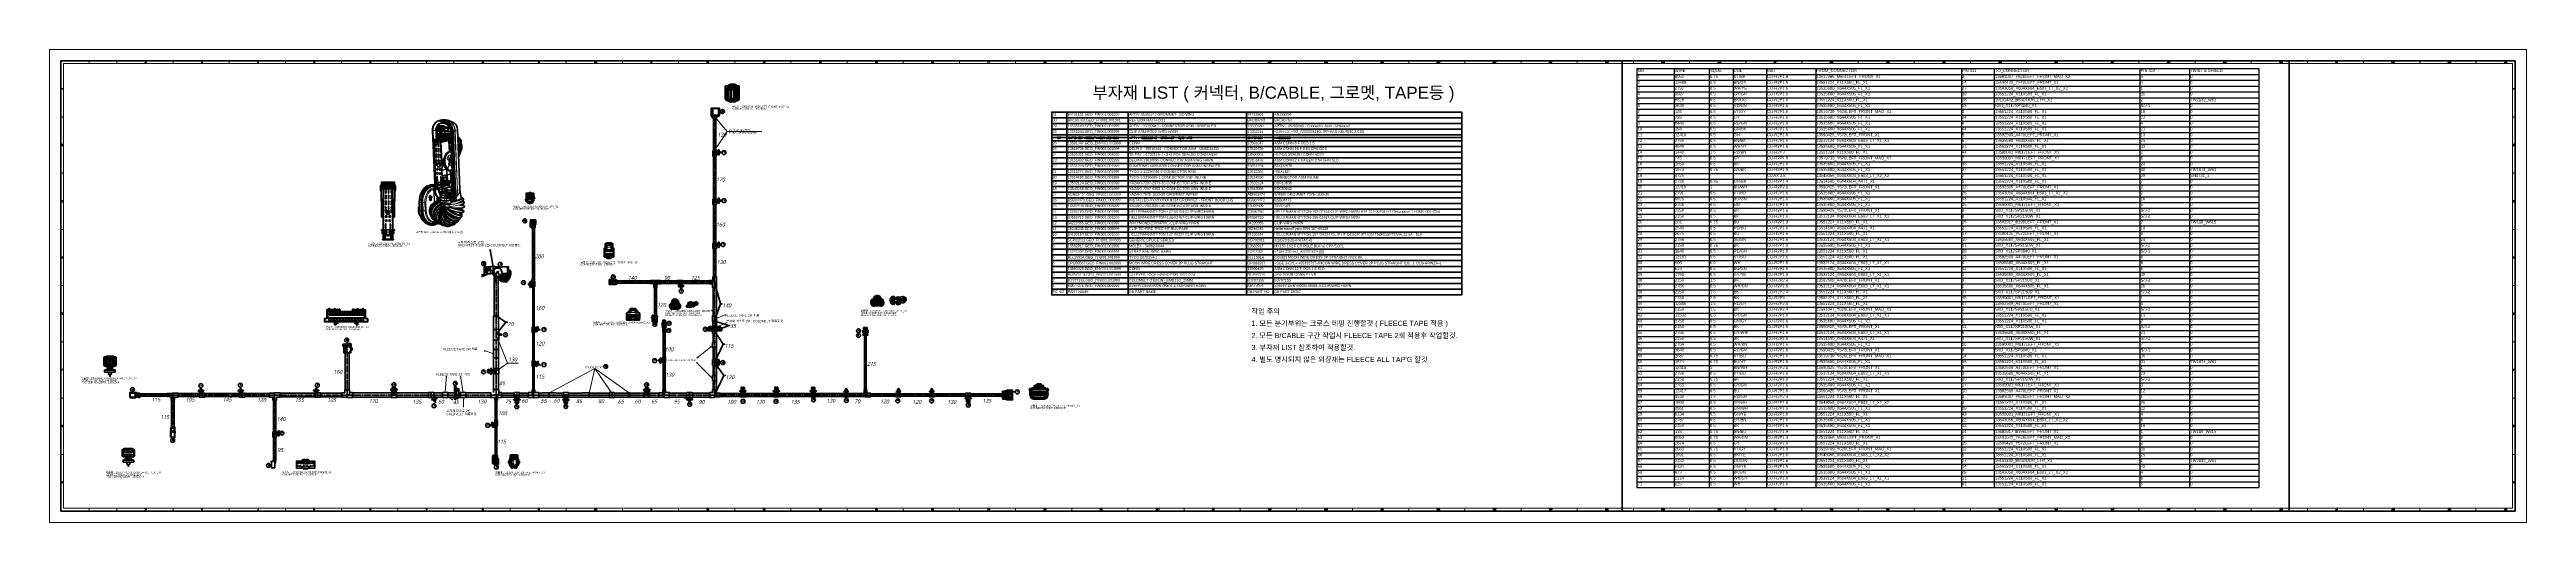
# Model space of a CAD drawing. Header units: millimetres. Extents: x 0 to 174, y 0 to 33.
import ezdxf

# ---------------------------------------------------------------- set-up
doc = ezdxf.new("R2010")
doc.units = ezdxf.units.MM
for name, color, linetype in [('ADDITIONAL_EDITABLE_TEXT', 7, 'Continuous'), ('BOM_OCR_TEXT', 7, 'Continuous'), ('CAPTION_LLM_TEXT', 7, 'Continuous'), ('CIRCUIT_TABLE_GRID', 7, 'Continuous'), ('CIRCUIT_TABLE_TEXT', 7, 'Continuous'), ('PDF_Solid Fills', 7, 'Continuous'), ('PDF_Text', 7, 'Continuous'), ('WORK_NOTE_MTEXT', 7, 'Continuous')]:
    doc.layers.add(name, color=color, linetype=linetype)
doc.layers.add('PDF_Geomertry', color=7, linetype='Continuous', true_color=0x405f80)
doc.styles.add('PDF Lucida Handwriting Italic', font='')
doc.styles.get("Standard").update_dxf_attribs({"font": 'arial.ttf'})
doc.styles.get('PDF Lucida Handwriting Italic').set_extended_font_data('Lucida Handwriting', italic=True)

# ---------------------------------------------------------------- blocks, each defined once
blk = doc.blocks.new('SYM_BSB04473_001')
at = {"layer": 'PDF_Geomertry', "color": 7, "lineweight": 35}
for points in [[(0.8, 3.51), (0.49, 3.66, 0.091971), (0.29, 3.7), (0.14, 3.71, 0.067166), (0.01, 3.7), (-0.1, 3.68, 0.072013), (-0.23, 3.63)], [(0.61, -1.9), (0.61, -1.9), (0.61, -1.9), (0.61, -1.89), (0.61, -1.89), (0.61, -1.89), (0.65, -1.86), (0.69, -1.82, 0.187054), (0.85, -1.3), (0.68, 2.87, 0.271753), (0.26, 3.59, 0.095127), (0.07, 3.64), (-0.08, 3.65), (-0.11, 3.65), (-0.14, 3.65), (-0.17, 3.64), (-0.19, 3.64), (-0.21, 3.64), (-0.21, 3.64)], [(0.8, 3.51, -0.277426), (1.1, 3.02), (1.27, -1.16), (1.27, -1.2), (1.27, -1.26), (1.26, -1.31), (1.25, -1.36), (1.23, -1.41)], [(-0.65, 2.95), (-0.48, -1.22, 0.342168), (0.09, -1.98)], [(0.16, 3.46), (0.01, 3.47), (-0.03, 3.47), (-0.08, 3.47, 0.322089), (-0.39, 3.09)], [(0.64, 2.87), (0.81, -1.3, -0.289356), (0.51, -1.91)], [(-0.51, 1.06, 0.09545), (-0.51, 0.7), (-0.51, 0.7), (-0.51, 0.69), (-0.51, 0.69), (-0.51, 0.68), (-0.5, 0.68), (-0.51, 0.68), (-0.51, 0.69), (-0.51, 0.69), (-0.51, 0.7), (-0.51, 0.7, -0.09545), (-0.51, 1.06, 0.095418), (-0.51, 0.7)], [(-0.33, 0.3, 0.710963), (-0.31, 0.18), (-0.31, 0.18), (-0.3, 0.18)], [(-0.32, 0.01, 0.710977), (-0.3, -0.11), (-0.3, -0.11), (-0.29, -0.11)], [(-0.14, 0.29, 0.710958), (-0.13, 0.17), (-0.12, 0.17), (-0.12, 0.17)], [(0.18, 0.45), (0.18, 0.44), (0.18, 0.44, 0.146697), (0.33, 0.28), (0.34, 0.28), (0.34, 0.28), (0.34, 0.28), (0.34, 0.28), (0.34, 0.28), (0.34, 0.28), (0.34, 0.28), (0.34, 0.28), (0.34, 0.28), (0.34, 0.28), (0.34, 0.28), (0.34, 0.29), (0.34, 0.29), (0.4, 0.22), (0.46, 0.15), (0.48, 0.15), (0.42, 0.22), (0.4, 0.22), (0.46, 0.15), (0.43, 0.17), (0.34, 0.28), (0.43, 0.17), (0.46, 0.15), (0.48, 0.15), (0.49, 0.15), (0.5, 0.15), (0.51, 0.15), (0.52, 0.16), (0.52, 0.16), (0.52, 0.16), (0.52, 0.16), (0.52, 0.17), (0.52, 0.16), (0.53, 0.15), (0.53, 0.15), (0.52, 0.15), (0.52, 0.15), (0.52, 0.15), (0.53, 0.15), (0.54, 0.15), (0.54, 0.16), (0.54, 0.16), (0.54, 0.16), (0.54, 0.16), (0.54, 0.16), (0.54, 0.15), (0.54, 0.15), (0.54, 0.15), (0.54, 0.15), (0.54, 0.15), (0.54, 0.15), (0.53, 0.15), (0.51, 0.14), (0.51, 0.15), (0.51, 0.14), (0.5, 0.14), (0.5, 0.14), (0.5, 0.14), (0.5, 0.14), (0.5, 0.14), (0.51, 0.14), (0.53, 0.15), (0.54, 0.15), (0.55, 0.15), (0.55, 0.16), (0.56, 0.16), (0.56, 0.16), (0.56, 0.16), (0.55, 0.16), (0.56, 0.16), (0.56, 0.16), (0.56, 0.16), (0.56, 0.15), (0.56, 0.15), (0.56, 0.15), (0.56, 0.15), (0.56, 0.15), (0.57, 0.15), (0.57, 0.16), (0.57, 0.16), (0.57, 0.16), (0.58, 0.16), (0.57, 0.16), (0.57, 0.16), (0.58, 0.16), (0.58, 0.16), (0.58, 0.16), (0.58, 0.15), (0.58, 0.15), (0.58, 0.15), (0.58, 0.15), (0.57, 0.15), (0.55, 0.14), (0.55, 0.14), (0.55, 0.14), (0.54, 0.14), (0.55, 0.14), (0.57, 0.15), (0.58, 0.15), (0.59, 0.16), (0.59, 0.16), (0.59, 0.16), (0.59, 0.16), (0.59, 0.16), (0.59, 0.16), (0.59, 0.17), (0.6, 0.16), (0.6, 0.16), (0.6, 0.16), (0.6, 0.16), (0.6, 0.16), (0.6, 0.16), (0.6, 0.15), (0.61, 0.16), (0.61, 0.16), (0.61, 0.16), (0.61, 0.17), (0.61, 0.17), (0.61, 0.17), (0.61, 0.17), (0.62, 0.17), (0.62, 0.16), (0.62, 0.16), (0.62, 0.16), (0.62, 0.16), (0.62, 0.16), (0.61, 0.16), (0.63, 0.17), (0.63, 0.17), (0.63, 0.17), (0.63, 0.17), (0.63, 0.17), (0.63, 0.17), (0.63, 0.17), (0.64, 0.17), (0.64, 0.17), (0.64, 0.17), (0.64, 0.17), (0.64, 0.17), (0.63, 0.16), (0.63, 0.16), (0.62, 0.16), (0.61, 0.15), (0.61, 0.15), (0.61, 0.15), (0.6, 0.15), (0.61, 0.15), (0.62, 0.16), (0.63, 0.16), (0.63, 0.16), (0.65, 0.17), (0.65, 0.17), (0.65, 0.18), (0.65, 0.18), (0.65, 0.18), (0.65, 0.18), (0.65, 0.18), (0.65, 0.18), (0.65, 0.17), (0.65, 0.17), (0.65, 0.17), (0.65, 0.17), (0.66, 0.18), (0.66, 0.18), (0.67, 0.18), (0.67, 0.18), (0.67, 0.19), (0.66, 0.19), (0.66, 0.19), (0.67, 0.18), (0.67, 0.18), (0.67, 0.18), (0.67, 0.18), (0.67, 0.18), (0.67, 0.18), (0.67, 0.18), (0.67, 0.18), (0.66, 0.17), (0.67, 0.18), (0.67, 0.18), (0.68, 0.19), (0.68, 0.19), (0.68, 0.19), (0.68, 0.19), (0.68, 0.19), (0.68, 0.2), (0.68, 0.2), (0.69, 0.19), (0.69, 0.19), (0.69, 0.19), (0.69, 0.19), (0.69, 0.19), (0.69, 0.19), (0.69, 0.19), (0.7, 0.2), (0.7, 0.2), (0.7, 0.2), (0.7, 0.2), (0.7, 0.2), (0.7, 0.21), (0.7, 0.21), (0.71, 0.2), (0.71, 0.2), (0.71, 0.2), (0.71, 0.2), (0.71, 0.2), (0.71, 0.2), (0.71, 0.2), (0.7, 0.2), (0.7, 0.19), (0.69, 0.19), (0.7, 0.19), (0.7, 0.2), (0.71, 0.2), (0.72, 0.21), (0.72, 0.21), (0.72, 0.21), (0.72, 0.22), (0.72, 0.22), (0.72, 0.22), (0.72, 0.22), (0.72, 0.22), (0.72, 0.22), (0.72, 0.22), (0.72, 0.22), (0.72, 0.22), (0.72, 0.21), (0.72, 0.21), (0.72, 0.21), (0.71, 0.2), (0.71, 0.2), (0.71, 0.2), (0.71, 0.2), (0.71, 0.2), (0.71, 0.2), (0.71, 0.2), (0.7, 0.21), (0.7, 0.21), (0.7, 0.2), (0.7, 0.2), (0.7, 0.2), (0.7, 0.2), (0.7, 0.2), (0.69, 0.19), (0.68, 0.19), (0.68, 0.18), (0.67, 0.18), (0.68, 0.18), (0.68, 0.19), (0.69, 0.19), (0.69, 0.19), (0.69, 0.19), (0.69, 0.19), (0.69, 0.19), (0.69, 0.19), (0.69, 0.19), (0.68, 0.2), (0.68, 0.2), (0.68, 0.19), (0.68, 0.19), (0.68, 0.19), (0.68, 0.19), (0.68, 0.19), (0.67, 0.18), (0.67, 0.18), (0.67, 0.18), (0.67, 0.18), (0.67, 0.18), (0.67, 0.18), (0.67, 0.18), (0.66, 0.19), (0.66, 0.19), (0.67, 0.19), (0.67, 0.18), (0.67, 0.18), (0.66, 0.18), (0.66, 0.18), (0.65, 0.17), (0.65, 0.17), (0.64, 0.17), (0.63, 0.16), (0.62, 0.16), (0.63, 0.16), (0.62, 0.16), (0.63, 0.16), (0.64, 0.17), (0.65, 0.17), (0.65, 0.17), (0.65, 0.17), (0.65, 0.17), (0.65, 0.17), (0.65, 0.18), (0.65, 0.18), (0.65, 0.18), (0.65, 0.18), (0.65, 0.18), (0.65, 0.18), (0.65, 0.18), (0.65, 0.17), (0.65, 0.17), (0.63, 0.16), (0.64, 0.17), (0.64, 0.17), (0.64, 0.17), (0.64, 0.17), (0.64, 0.17), (0.63, 0.17), (0.63, 0.17), (0.63, 0.17), (0.63, 0.17), (0.63, 0.17), (0.63, 0.17), (0.63, 0.17), (0.61, 0.16), (0.61, 0.15), (0.59, 0.15), (0.58, 0.15), (0.59, 0.15), (0.59, 0.15), (0.59, 0.15), (0.61, 0.15), (0.61, 0.16), (0.62, 0.16), (0.62, 0.16), (0.62, 0.16), (0.62, 0.16), (0.62, 0.16), (0.62, 0.17), (0.61, 0.17), (0.61, 0.17), (0.61, 0.17), (0.61, 0.17), (0.61, 0.16), (0.61, 0.16), (0.61, 0.16), (0.6, 0.15), (0.6, 0.16), (0.6, 0.16), (0.6, 0.16), (0.6, 0.16), (0.6, 0.16), (0.6, 0.16), (0.59, 0.17), (0.59, 0.16), (0.59, 0.16), (0.59, 0.16), (0.59, 0.16), (0.59, 0.16), (0.59, 0.16), (0.58, 0.15), (0.58, 0.15), (0.58, 0.15), (0.58, 0.15), (0.58, 0.16), (0.58, 0.16), (0.58, 0.16), (0.57, 0.16), (0.57, 0.16), (0.58, 0.16), (0.57, 0.16), (0.57, 0.16), (0.57, 0.16), (0.57, 0.15), (0.56, 0.15), (0.55, 0.15), (0.53, 0.14), (0.52, 0.14), (0.53, 0.14), (0.53, 0.14), (0.53, 0.14), (0.55, 0.15), (0.56, 0.15), (0.56, 0.15), (0.56, 0.15), (0.56, 0.15), (0.56, 0.15), (0.56, 0.16), (0.56, 0.16), (0.56, 0.16), (0.55, 0.16), (0.56, 0.16), (0.56, 0.16), (0.56, 0.16), (0.55, 0.16), (0.55, 0.15), (0.54, 0.15), (0.54, 0.15), (0.54, 0.15), (0.54, 0.15), (0.54, 0.15), (0.54, 0.15), (0.54, 0.16), (0.54, 0.16), (0.54, 0.16), (0.54, 0.16), (0.54, 0.16), (0.54, 0.15), (0.53, 0.15), (0.52, 0.15), (0.51, 0.15), (0.49, 0.14), (0.48, 0.15), (0.47, 0.15), (0.48, 0.15), (0.48, 0.15), (0.48, 0.15), (0.49, 0.14), (0.49, 0.15), (0.49, 0.14), (0.51, 0.15), (0.52, 0.15), (0.52, 0.15), (0.52, 0.15), (0.53, 0.15), (0.53, 0.15), (0.52, 0.16), (0.52, 0.17), (0.52, 0.16), (0.52, 0.16), (0.52, 0.16), (0.52, 0.16), (0.51, 0.15), (0.5, 0.15), (0.5, 0.15), (0.51, 0.15), (0.51, 0.16), (0.51, 0.16), (0.51, 0.16), (0.43, 0.25), (0.42, 0.22), (0.4, 0.22), (0.34, 0.29), (0.42, 0.28), (0.43, 0.28), (0.43, 0.28), (0.43, 0.29), (0.43, 0.29), (0.43, 0.25), (0.51, 0.16), (0.51, 0.16), (0.51, 0.16), (0.51, 0.15), (0.5, 0.15), (0.5, 0.15), (0.49, 0.15), (0.48, 0.15), (0.42, 0.22), (0.43, 0.25), (0.43, 0.29), (0.43, 0.29), (0.43, 0.28), (0.43, 0.28), (0.42, 0.28), (0.34, 0.29), (0.34, 0.29), (0.34, 0.28), (0.34, 0.28), (0.34, 0.28), (0.34, 0.28), (0.34, 0.28), (0.34, 0.28), (0.34, 0.28), (0.34, 0.28), (0.34, 0.28), (0.34, 0.28), (0.34, 0.28), (0.33, 0.28), (0.32, 0.29), (0.31, 0.3), (0.29, 0.31), (0.27, 0.32), (0.24, 0.36, -0.107979), (0.13, 0.59), (0.11, 0.65), (0.1, 0.71), (0.1, 0.77), (0.1, 0.84), (0.1, 0.86), (0.11, 0.9), (0.12, 0.92), (0.18, 1.03), (0.12, 0.92), (0.11, 0.9), (0.1, 0.86), (0.1, 0.84), (0.1, 0.77), (0.1, 0.71), (0.11, 0.65), (0.13, 0.59, 0.107979), (0.24, 0.36), (0.27, 0.32), (0.29, 0.31), (0.31, 0.3), (0.32, 0.29), (0.33, 0.28), (0.34, 0.28), (0.34, 0.28), (0.34, 0.28)], [(-1.06, -3.49, -0.214474), (-1.41, -2.67), (-1.43, -2.09, -0.27701), (-0.88, -0.96)], [(-0.5, -0.84, 0.085941), (-0.7, -0.84), (-0.71, -0.84), (-0.72, -0.84), (-0.73, -0.85), (-0.74, -0.85), (-0.75, -0.85), (-0.76, -0.85), (-0.77, -0.85), (-0.78, -0.86), (-0.91, -0.89)], [(-0.05, -1.48), (-0.05, -1.45), (-0.06, -1.44), (-0.06, -1.43), (-0.06, -1.42), (-0.07, -1.42), (-0.08, -1.41), (-0.09, -1.41), (-0.14, -1.41, -0.318774), (-0.21, -1.35), (-0.21, -1.34), (-0.22, -1.27), (-0.23, -1.21), (-0.23, -1.17), (-0.23, -1.17), (-0.23, -1.17), (-0.23, -1.17), (-0.23, -1.16), (-0.23, -1.16), (-0.23, -1.16), (-0.23, -1.16), (-0.28, -1.18), (-0.28, -1.18), (-0.28, -1.18), (-0.29, -1.17), (-0.29, -1.17), (-0.29, -1.17), (-0.29, -1.06)], [(0.01, -1.44, 0.354822), (-0.03, -1.41), (-0.11, -1.4, -0.319494), (-0.17, -1.34), (-0.17, -1.33), (-0.18, -1.27), (-0.19, -1.2), (-0.2, -1.05)], [(-0.17, -1.04), (-0.17, -1.2), (-0.16, -1.26), (-0.15, -1.31, 0.319465), (-0.11, -1.36), (0.06, -1.37), (0.06, -1.37), (0.06, -1.37)], [(0.42, -1.57), (0.43, -1.57), (0.43, -1.57), (0.43, -1.57), (0.49, -1.55), (0.49, -1.55), (0.5, -1.55), (0.5, -1.54), (0.5, -1.54), (0.51, -1.53), (0.55, -1.53), (0.58, -1.53), (0.61, -1.53, -0.327128), (0.55, -1.62), (0.55, -1.6), (0.54, -1.59), (0.53, -1.57), (0.52, -1.56), (0.51, -1.56), (0.5, -1.55), (0.49, -1.55), (0.49, -1.55)], [(1.07, -1.63), (0.93, -1.79, -0.163324), (0.64, -1.96)], [(-1.58, -2.3), (-1.6, -2.36), (-1.62, -2.42), (-1.63, -2.48), (-1.64, -2.55), (-1.64, -2.61), (-1.64, -2.63, 0.164511), (-1.51, -3.03)], [(-1.59, -2.07), (-1.57, -2.65, 0.265437), (-1.1, -3.55), (-0.98, -3.61, 0.16205), (-0.61, -3.67), (-0.55, -3.66), (-0.5, -3.65), (-0.45, -3.63), (-0.39, -3.6), (-0.34, -3.57), (-0.28, -3.53)], [(-0.75, -3.55), (-0.72, -3.56, 0.064516), (-0.58, -3.55), (-0.55, -3.55), (-0.5, -3.53), (-0.45, -3.52), (-0.4, -3.49), (-0.35, -3.47)]]:
    blk.add_lwpolyline(points, format="xyb", dxfattribs=at)
at = {"layer": 'PDF_Geomertry', "color": 7, "lineweight": 13}
for points in [[(0.01, 3.65), (0.01, 3.66), (0.01, 3.68), (0.02, 3.69), (0.02, 3.69), (0.03, 3.69, 0.14219), (-0.23, 3.63)], [(0.71, -1.8, 0.187268), (0.86, -1.29), (0.86, -1.29), (0.87, -1.29), (0.7, 2.88), (0.7, 2.88), (0.69, 2.88, 0.2722), (0.28, 3.58)], [(0.76, -1.73, 0.153248), (0.87, -1.29), (0.88, -1.28), (0.71, 2.89), (0.7, 2.88, 0.236094), (0.35, 3.54)], [(0.78, -1.7, 0.153429), (0.88, -1.28), (0.88, -1.28), (0.89, -1.28), (0.91, -1.28), (0.74, 2.89), (0.72, 2.89), (0.72, 2.89), (0.71, 2.89, 0.236284), (0.38, 3.52)], [(0.8, 3.51), (0.81, 3.51), (0.82, 3.51), (0.82, 3.5), (0.83, 3.5), (0.84, 3.49), (0.87, 3.47), (0.91, 3.44), (0.94, 3.41), (0.97, 3.38), (0.97, 3.37, -0.149394), (1.1, 3.01), (0.93, 2.92, 0.275546), (0.49, 3.66)], [(-0.38, 2.18), (-0.38, 2.18), (-0.48, 2.19), (-0.48, 2.18), (-0.48, 2.18), (-0.49, 2.18), (-0.49, 2.17), (-0.49, 2.16, -0.363078), (-0.52, 2.2)], [(0.61, -1.89), (0.6, -1.9, 0.242631), (0.85, -1.3), (0.85, -1.3), (0.86, -1.29), (0.69, 2.88), (0.68, 2.87), (0.68, 2.87)], [(0.93, -1.28), (0.96, -1.28), (0.98, -1.28), (0.81, 2.9), (0.79, 2.89), (0.76, 2.89), (0.93, -1.28, -0.28073), (0.63, -1.9)], [(0.64, -1.94, 0.29997), (0.98, -1.28), (1.09, -1.25), (0.92, 2.92), (0.81, 2.9)], [(1.1, 3.02), (1.1, 3.01), (1.1, 3.01), (1.1, 3.01), (1.27, -1.16), (1.1, -1.25, -0.191951), (0.93, -1.79)], [(-0.5, 1.03, 0.089948), (-0.5, 0.68), (-0.51, 0.68), (-0.51, 0.68), (-0.51, 0.69), (-0.51, 0.68), (-0.51, 0.68), (-0.5, 0.68, -0.089948), (-0.5, 1.03, 0.111818), (-0.49, 0.61)], [(0.32, 0.31), (0.38, 0.31), (0.4, 0.29), (0.42, 0.28, -0.203689), (0.22, 0.64), (0.23, 0.64), (0.23, 0.64), (0.23, 0.65), (0.22, 0.65), (0.22, 0.65), (0.22, 0.65), (0.23, 0.65), (0.24, 0.65), (0.23, 0.65), (0.23, 0.64, 0.202109), (0.43, 0.29, -0.202109), (0.23, 0.64), (0.23, 0.64), (0.22, 0.64, 0.203689), (0.42, 0.28)], [(-0.49, -0.92, 0.103004), (-0.72, -0.91), (-0.77, -0.92), (-0.83, -0.94), (-0.89, -0.97)], [(-0.49, -0.9, 0.086926), (-0.69, -0.9), (-0.75, -0.91), (-0.81, -0.93), (-0.86, -0.95), (-0.88, -0.96)], [(-0.23, -1.21), (-0.24, -1.21), (-0.25, -1.21, 0.151307), (-0.11, -1.6)], [(-0.11, -1.58, -0.146976), (-0.23, -1.21), (-0.24, -1.17), (-0.23, -1.17)], [(0.19, -1.46), (0.2, -1.46), (0.21, -1.45), (0.22, -1.44, 0.064761), (0.39, -1.45), (0.4, -1.43), (0.4, -1.42), (0.4, -1.41), (0.4, -1.39)], [(0.34, -1.59), (0.33, -1.62), (0.32, -1.61), (0.31, -1.61), (0.3, -1.61, -0.052699), (0.27, -1.67)], [(0.41, -1.64), (0.4, -1.64), (0.4, -1.65), (0.39, -1.66), (0.38, -1.66), (0.38, -1.67), (0.37, -1.68), (0.3, -1.69, 0.052136), (0.33, -1.62), (0.41, -1.6), (0.41, -1.57)], [(-1.1, -3.55, -0.264581), (-1.56, -2.66), (-1.46, -2.68), (-1.48, -2.09), (-1.58, -2.07)], [(-0.98, -3.61, -0.263563), (-1.46, -2.68), (-1.44, -2.68), (-1.42, -2.68), (-1.41, -2.67), (-1.41, -2.67)], [(-0.36, -2.06), (-0.35, -2.14, 0.28352), (-0.67, -2.59)], [(-0.1, -2.06, -0.068728), (-0.15, -1.95), (-0.15, -1.94), (-0.15, -1.93), (-0.16, -1.92), (-0.16, -1.91), (-0.16, -1.9), (-0.16, -1.89), (-0.17, -1.88), (-0.17, -1.87), (-0.17, -1.86, 0.155037), (0.14, -1.99), (0.14, -1.99), (0.15, -1.99)], [(0.6, -1.9), (0.59, -1.9), (0.59, -1.91, -0.174552), (0.29, -1.99), (0.28, -1.99), (0.28, -1.99), (0.28, -1.98), (0.28, -1.98), (0.28, -1.97), (0.28, -1.96), (0.28, -1.96), (0.29, -1.96), (0.29, -1.95), (0.29, -1.95), (0.14, -1.94), (0.22, -1.8), (0.37, -1.81)], [(0.15, -1.77), (0.19, -1.78), (0.23, -1.78), (0.38, -1.79), (0.38, -1.8), (0.37, -1.81), (0.29, -1.95, 0.230909), (0.65, -1.8)], [(0.58, -2.14), (0.59, -2.14), (0.61, -2.13), (0.62, -2.13), (0.62, -2.11), (0.62, -2.11), (0.63, -2.07), (0.62, -2.03), (0.62, -1.99), (0.62, -1.99), (0.61, -1.98), (0.61, -1.97), (0.61, -1.96), (0.61, -1.95), (0.61, -1.94), (0.6, -1.93), (0.6, -1.92), (0.6, -1.91, -0.173501), (0.29, -2), (0.29, -2), (0.29, -2), (0.33, -2.14), (0.34, -2.14), (0.35, -2.14), (0.36, -2.14), (0.37, -2.14), (0.38, -2.14), (0.39, -2.14), (0.4, -2.14), (0.41, -2.14), (0.41, -2.14), (0.42, -2.14), (0.43, -2.14), (0.44, -2.14), (0.45, -2.14), (0.46, -2.14), (0.47, -2.14), (0.48, -2.14), (0.49, -2.14), (0.5, -2.14), (0.51, -2.14), (0.52, -2.14), (0.53, -2.14), (0.54, -2.14), (0.55, -2.14), (0.56, -2.14), (0.57, -2.14), (0.58, -2.14)]]:
    blk.add_lwpolyline(points, format="xyb", dxfattribs=at)
for points in [[(-0.09, 3.6), (-0.09, 3.61), (-0.09, 3.61), (-0.09, 3.61), (-0.09, 3.61), (-0.1, 3.61), (-0.1, 3.62), (-0.1, 3.63), (-0.1, 3.63), (-0.1, 3.64), (-0.09, 3.64), (-0.09, 3.65), (-0.09, 3.65), (-0.12, 3.65), (-0.14, 3.65), (-0.17, 3.64), (-0.2, 3.64), (-0.21, 3.64)], [(-0.08, 3.65), (-0.09, 3.65), (0.06, 3.64), (0.06, 3.64), (0.06, 3.63), (0.05, 3.63), (0.05, 3.62), (0.05, 3.62), (0.05, 3.61), (0.05, 3.6), (0.06, 3.6), (0.06, 3.6), (0.06, 3.6), (0.06, 3.6), (0.06, 3.6), (0.09, 3.59), (0.12, 3.59), (0.15, 3.58), (0.17, 3.58), (0.2, 3.57), (0.23, 3.56)], [(0.18, 3.68), (0.17, 3.68), (0.17, 3.68), (0.17, 3.67), (0.16, 3.65), (0.16, 3.64), (0.01, 3.65), (-0.03, 3.65), (-0.06, 3.65)], [(0.14, 3.71), (0.14, 3.71), (0.13, 3.71), (0.28, 3.7), (0.18, 3.68), (0.03, 3.69), (0.13, 3.71), (0.11, 3.71), (0.08, 3.71), (0.05, 3.71), (0.02, 3.71), (0.01, 3.7)], [(0.16, 3.49), (0.16, 3.48), (0.16, 3.47), (0.01, 3.48), (0.01, 3.49), (0.01, 3.5)], [(0.07, 3.64), (0.06, 3.64)], [(0.29, 3.7), (0.29, 3.7), (0.28, 3.7)], [(-0.65, 2.95), (-0.65, 2.95), (-0.65, 2.95), (-0.65, 2.95), (-0.65, 2.95), (-0.65, 2.95), (-0.62, 2.95), (-0.62, 2.95)], [(-0.61, 2.95), (-0.61, 2.95), (-0.62, 2.95), (-0.59, 2.31)], [(-0.59, 2.31), (-0.61, 2.95), (-0.42, 2.96), (-0.4, 2.36)], [(-0.61, 2.28), (-0.61, 2.28), (-0.61, 2.28), (-0.6, 2.28), (-0.6, 2.25), (-0.61, 2.26), (-0.61, 2.26)], [(-0.6, 2.22), (-0.6, 2.22), (-0.6, 2.22), (-0.6, 2.22), (-0.59, 2.22), (-0.6, 2.23), (-0.6, 2.25)], [(-0.59, 2.2), (-0.6, 2.2)], [(-0.57, 2.32), (-0.57, 2.32), (-0.57, 2.32), (-0.58, 2.31), (-0.59, 2.31), (-0.59, 2.31), (-0.59, 2.3), (-0.59, 2.3), (-0.59, 2.3), (-0.59, 2.3), (-0.59, 2.3), (-0.58, 2.3)], [(-0.59, 2.22), (-0.59, 2.2), (-0.57, 2.22), (-0.57, 2.22), (-0.57, 2.22), (-0.57, 2.21), (-0.56, 2.21)], [(-0.55, 2.21), (-0.56, 2.21), (-0.56, 2.21), (-0.56, 2.21), (-0.56, 2.21), (-0.59, 2.19)], [(-0.59, 2.19), (-0.59, 2.19), (-0.59, 2.19), (-0.58, 2.19), (-0.58, 2.19)], [(-0.55, 2.19), (-0.59, 2.19), (-0.59, 2.19)], [(-0.51, 0.2), (-0.59, 2.19)], [(-0.53, 0.88), (-0.58, 2.19)], [(-0.57, 2.32), (-0.55, 2.32), (-0.42, 2.32), (-0.41, 2.32), (-0.41, 2.32), (-0.4, 2.32), (-0.4, 2.31), (-0.39, 2.31), (-0.39, 2.3), (-0.39, 2.3), (-0.39, 2.29), (-0.39, 2.29), (-0.39, 2.29), (-0.39, 2.29), (-0.4, 2.3), (-0.4, 2.31), (-0.41, 2.31), (-0.41, 2.32), (-0.42, 2.32), (-0.52, 2.28), (-0.55, 2.28), (-0.56, 2.28), (-0.56, 2.27), (-0.56, 2.27), (-0.56, 2.26), (-0.57, 2.26), (-0.57, 2.26), (-0.57, 2.22), (-0.56, 2.22), (-0.56, 2.22), (-0.56, 2.22), (-0.56, 2.21), (-0.56, 2.21), (-0.56, 2.21), (-0.55, 2.21), (-0.55, 2.2)], [(-0.47, 0.43), (-0.55, 2.22), (-0.56, 2.22), (-0.56, 2.26), (-0.53, 2.26)], [(-0.56, 2.21), (-0.56, 2.21), (-0.55, 2.21), (-0.55, 2.21)], [(-0.02, 2.41), (0, 2.41), (0.01, 2.41), (-0.41, 2.32), (-0.54, 2.33), (-0.55, 2.33), (-0.55, 2.32), (-0.55, 2.32), (-0.55, 2.32)], [(-0.22, 2.4), (-0.54, 2.33), (-0.54, 2.33), (-0.55, 2.33)], [(-0.55, 2.21), (-0.55, 2.21), (-0.55, 2.21), (-0.55, 2.21)], [(-0.55, 2.21), (-0.55, 2.21)], [(-0.39, 2.29), (-0.5, 2.25), (-0.5, 2.26), (-0.5, 2.26), (-0.5, 2.27), (-0.51, 2.27), (-0.51, 2.27), (-0.52, 2.28)], [(-0.38, 2.21), (-0.48, 2.19), (-0.48, 2.19), (-0.49, 2.19), (-0.49, 2.19), (-0.49, 2.2), (-0.49, 2.21), (-0.51, 2.2), (-0.52, 2.2), (-0.52, 2.25)], [(-0.38, 2.23), (-0.49, 2.21), (-0.5, 2.25)], [(-0.49, 2.16), (-0.39, 2.16), (-0.39, 2.17), (-0.39, 2.17), (-0.38, 2.18), (-0.38, 2.18), (-0.38, 2.18), (-0.38, 2.18), (-0.38, 2.18)], [(-0.44, 3.06), (-0.44, 3.06), (-0.44, 3.05), (-0.45, 3.05), (-0.45, 3.05)], [(-0.44, 3.06), (-0.44, 3.06), (-0.44, 3.06), (-0.44, 3.06), (-0.44, 3.06), (-0.44, 3.06), (-0.44, 3.06), (-0.44, 3.05), (-0.45, 3.05)], [(-0.45, 3.05), (-0.45, 3.05), (-0.45, 3.05), (-0.45, 3.04)], [(-0.45, 3.04), (-0.44, 3.03), (-0.44, 3.03), (-0.43, 3.02), (-0.42, 3.02), (-0.41, 3)], [(-0.27, 3.14), (-0.44, 3.06), (-0.44, 3.06), (-0.44, 3.05)], [(-0.44, 3.05), (-0.43, 3.05), (-0.43, 3.05), (-0.43, 3.05), (-0.34, 3.04), (-0.34, 3.04), (-0.34, 3.04)], [(-0.44, 2.98), (-0.38, 2.99)], [(-0.44, 2.12), (-0.42, 2.13)], [(-0.05, 3.02), (-0.41, 3.04), (-0.42, 3.04), (-0.43, 3.04), (-0.43, 3.05), (-0.34, 3.04), (-0.33, 3.04), (-0.33, 3.04), (-0.31, 3.05), (-0.3, 3.05), (-0.29, 3.05), (-0.28, 3.06), (-0.28, 3.06)], [(-0.41, 2.08), (-0.43, 2.08)], [(-0.43, 2.07), (-0.41, 2.08)], [(-0.41, 3.04), (-0.41, 3.03), (-0.42, 3.03), (-0.42, 3.02), (-0.06, 3), (-0.06, 3), (-0.06, 3.01), (-0.05, 3.02), (-0.04, 3.02), (-0.02, 3.02), (-0.11, 3.03), (-0.12, 3.03), (-0.12, 3.03), (-0.14, 3.04), (-0.14, 3.04), (-0.14, 3.04), (-0.14, 3.04), (-0.14, 3.04), (-0.13, 3.05), (-0.12, 3.07), (-0.06, 3.15)], [(-0.42, 2.97), (-0.42, 2.97), (-0.42, 2.96), (-0.41, 2.96), (-0.4, 2.96)], [(-0.41, 2.07), (-0.41, 2.07)], [(-0.4, 2.96), (-0.36, 2.97)], [(-0.4, 2.97), (-0.4, 2.97), (-0.4, 2.96), (-0.39, 2.6)], [(0.32, 2.55), (0.31, 2.56), (0.31, 2.56), (0.31, 2.56), (-0.38, 2.6), (-0.38, 2.6), (-0.39, 2.6), (-0.39, 2.59)], [(0.33, 2.47), (0.3, 2.47), (0.3, 2.5), (0.29, 2.51), (0.29, 2.51), (0.29, 2.52), (0.28, 2.53), (0.28, 2.53), (0.27, 2.53), (-0.33, 2.57), (-0.34, 2.57), (-0.35, 2.57), (-0.35, 2.56), (-0.36, 2.56), (-0.36, 2.55), (-0.36, 2.54), (-0.36, 2.53), (-0.36, 2.5), (-0.39, 2.51)], [(-0.32, 2.46), (-0.32, 2.46), (-0.33, 2.46), (-0.33, 2.45), (-0.33, 2.45), (-0.35, 2.48), (-0.39, 2.48)], [(-0.39, 2.29), (0.03, 2.38), (0.03, 2.39), (0.03, 2.39), (0.03, 2.4), (0.02, 2.4), (0.01, 2.41), (0.01, 2.41), (0.01, 2.41), (0.01, 2.41)], [(-0.37, 2.19), (-0.37, 2.19), (-0.37, 2.19), (-0.37, 2.19), (-0.37, 2.18), (-0.37, 2.18), (-0.37, 2.18), (-0.37, 2.18), (-0.37, 2.17), (-0.37, 2.16), (-0.38, 2.16), (-0.38, 2.16), (-0.39, 2.16)], [(-0.38, 2.61), (-0.37, 2.61), (-0.37, 2.61), (-0.33, 2.62), (-0.37, 2.61), (-0.37, 2.61), (-0.38, 2.61), (-0.37, 2.61), (-0.37, 2.61), (-0.33, 2.62), (-0.33, 2.62), (-0.33, 2.63), (-0.33, 2.63), (-0.32, 2.63), (-0.32, 2.63), (0.36, 2.59), (0.36, 2.59), (0.36, 2.59), (0.35, 2.59), (0.35, 2.59), (0.35, 2.58), (0.31, 2.57), (0.32, 2.57), (0.33, 2.57), (0.33, 2.56), (0.34, 2.56), (0.33, 2.56), (0.33, 2.57), (0.32, 2.57), (0.31, 2.57), (0.35, 2.58)], [(0.31, 2.56), (0.31, 2.56), (0.31, 2.57), (0.31, 2.57), (0.31, 2.57), (0.31, 2.57), (-0.37, 2.61), (-0.37, 2.61), (-0.37, 2.61), (-0.37, 2.61), (-0.38, 2.6), (-0.38, 2.6)], [(-0.38, 2.36), (-0.38, 2.46)], [(-0.38, 2.46), (-0.33, 2.45), (-0.33, 2.45), (-0.32, 2.45), (-0.32, 2.45)], [(-0.38, 2.27), (-0.38, 2.27), (-0.38, 2.27), (-0.38, 2.27), (-0.38, 2.26), (-0.38, 2.26), (-0.37, 2.26), (-0.37, 2.27), (-0.37, 2.28), (-0.36, 2.28), (-0.36, 2.29), (-0.36, 2.29), (-0.32, 2.28), (-0.28, 2.28), (-0.24, 2.28), (-0.24, 2.28), (-0.24, 2.28), (-0.25, 2.27), (-0.25, 2.27), (-0.25, 2.26), (-0.23, 2.26), (-0.22, 2.26), (-0.22, 2.18), (-0.23, 2.18), (-0.24, 2.18), (-0.24, 2.17), (-0.24, 2.16), (-0.24, 2.16), (-0.23, 2.15), (-0.22, 2.15), (-0.22, 2.16), (-0.22, 2.16), (-0.22, 2.17), (-0.21, 2.17), (-0.21, 2.17), (-0.11, 2.16), (-0.11, 2.17)], [(-0.37, 3.08), (-0.37, 3.08)], [(-0.24, 2.18), (-0.25, 2.26), (-0.31, 2.26), (-0.31, 2.26), (-0.37, 2.26), (-0.37, 2.18)], [(-0.33, 2.56), (-0.34, 2.56), (-0.34, 2.55), (-0.34, 2.55), (-0.34, 2.54), (-0.35, 2.54), (-0.36, 2.53)], [(-0.34, 2.49), (-0.34, 2.48), (-0.34, 2.48), (-0.35, 2.48), (-0.35, 2.48), (-0.36, 2.49), (-0.36, 2.5), (-0.35, 2.5), (-0.34, 2.51)], [(-0.36, 2.29), (-0.36, 2.29), (-0.36, 2.29), (-0.16, 2.33)], [(-0.34, 2.23), (-0.34, 2.16), (-0.34, 2.16), (-0.36, 2.16), (-0.35, 2.15), (-0.35, 2.14), (-0.35, 2.14), (-0.34, 2.14), (-0.34, 2.13), (-0.34, 2.14), (-0.33, 2.14), (-0.33, 2.15), (-0.33, 2.15), (-0.33, 2.15), (-0.26, 2.15), (-0.26, 2.15)], [(-0.36, 2.16), (-0.36, 2.23)], [(-0.28, 3.07), (-0.34, 3.04), (-0.33, 3.04), (-0.32, 3.04), (-0.32, 3.04), (-0.33, 3.04)], [(-0.33, 2.62), (-0.33, 2.62), (-0.34, 2.62)], [(-0.31, 2.46), (-0.31, 2.46), (-0.31, 2.46), (-0.32, 2.46), (-0.32, 2.46), (-0.34, 2.49), (-0.34, 2.5), (-0.34, 2.51), (-0.34, 2.54), (-0.34, 2.54), (-0.29, 2.53)], [(-0.26, 2.17), (-0.34, 2.16), (-0.34, 2.15), (-0.33, 2.15), (-0.33, 2.15), (-0.33, 2.15), (-0.26, 2.16)], [(-0.34, 2.13), (-0.27, 2.13), (-0.27, 2.14), (-0.27, 2.14), (-0.27, 2.14), (-0.26, 2.14), (-0.26, 2.15), (-0.26, 2.15), (-0.26, 2.15)], [(-0.14, 2.9), (-0.33, 2.86)], [(0.34, 2.56), (0.33, 2.56), (0.33, 2.57), (0.32, 2.57), (0.31, 2.57), (0.35, 2.58), (0.35, 2.59), (0.35, 2.59), (0.36, 2.59), (0.36, 2.59), (0.36, 2.59), (-0.32, 2.63), (-0.32, 2.63), (-0.33, 2.63), (-0.33, 2.63), (-0.33, 2.62), (-0.33, 2.62)], [(-0.33, 2.57), (-0.33, 2.56), (-0.33, 2.56), (-0.33, 2.56), (-0.33, 2.56), (-0.33, 2.56)], [(-0.29, 3.05), (-0.3, 3.05), (-0.32, 3.04), (-0.28, 3.07)], [(-0.31, 2.45), (-0.31, 2.45), (-0.31, 2.45), (-0.31, 2.45), (-0.31, 2.45), (-0.31, 2.46)], [(-0.3, 2.56), (-0.28, 2.55)], [(-0.29, 3.05), (-0.29, 3.05)], [(-0.24, 2.49), (-0.27, 2.49), (-0.28, 2.49), (-0.27, 2.49), (-0.19, 2.49), (-0.27, 2.49), (-0.28, 2.49)], [(-0.27, 3.15), (-0.27, 3.16), (-0.27, 3.16), (-0.27, 3.16), (-0.26, 3.18), (-0.19, 3.18), (-0.2, 3.16)], [(-0.21, 3.15), (-0.27, 3.16), (-0.27, 3.15), (-0.27, 3.15), (-0.27, 3.15), (-0.27, 3.15), (-0.27, 3.15), (-0.27, 3.15), (-0.27, 3.15), (-0.27, 3.15)], [(-0.26, 3.08), (-0.27, 3.15), (-0.21, 3.15)], [(-0.27, 2.7), (-0.27, 2.7), (-0.26, 2.7)], [(-0.23, 2.51), (-0.26, 2.51), (-0.27, 2.51), (-0.26, 2.51), (-0.18, 2.51), (-0.26, 2.51), (-0.27, 2.51)], [(-0.27, 2.13), (-0.27, 2.13), (-0.26, 2.13), (-0.26, 2.14), (-0.26, 2.14), (-0.25, 2.15), (-0.26, 2.15), (-0.26, 2.15), (-0.26, 2.15), (-0.26, 2.15), (-0.26, 2.15), (-0.26, 2.15)], [(-0.26, 3.18), (-0.26, 3.18), (-0.26, 3.18), (-0.26, 3.18), (-0.25, 3.19), (-0.25, 3.2), (-0.25, 3.2), (-0.25, 3.2), (-0.25, 3.19)], [(-0.19, 3.16), (-0.2, 3.16), (-0.26, 3.08)], [(-0.21, 2.65), (-0.26, 2.69), (-0.26, 2.7), (-0.17, 2.69), (-0.13, 2.7), (-0.17, 2.69), (-0.26, 2.7), (-0.26, 2.69), (-0.21, 2.65), (-0.26, 2.69), (-0.26, 2.7), (-0.17, 2.69), (-0.12, 2.7), (0.27, 2.68)], [(-0.25, 2.15), (-0.26, 2.22)], [(-0.18, 3.18), (-0.19, 3.19), (-0.25, 3.2), (-0.16, 3.3)], [(-0.14, 2.72), (-0.18, 2.71), (-0.25, 2.72), (-0.21, 2.73)], [(-0.02, 2.3), (-0.22, 2.26), (-0.22, 2.26), (-0.22, 2.27), (-0.23, 2.27), (-0.23, 2.28), (-0.24, 2.28), (-0.04, 2.32)], [(-0.16, 2.4), (-0.22, 2.4), (-0.23, 2.4)], [(-0.13, 3.18), (-0.21, 3.09), (-0.22, 3.08), (-0.22, 3.07)], [(-0.22, 3.06), (-0.19, 3.06), (-0.18, 3.06), (-0.18, 3.07), (-0.17, 3.07)], [(-0.21, 3.07), (-0.22, 3.07), (-0.22, 3.07)], [(-0.14, 2.33), (-0.14, 2.33), (-0.22, 2.31), (-0.15, 2.3), (-0.07, 2.32), (-0.07, 2.32)], [(-0.1, 2.2), (-0.22, 2.18), (-0.22, 2.18), (-0.22, 2.17), (-0.21, 2.17), (-0.21, 2.17), (-0.1, 2.19)], [(-0.22, 2.15), (-0.12, 2.14), (-0.12, 2.15), (-0.12, 2.16), (-0.12, 2.16), (-0.11, 2.16), (-0.11, 2.16), (-0.11, 2.16), (-0.11, 2.16)], [(-0.16, 3.08), (-0.21, 3.06), (-0.19, 3.06), (-0.18, 3.06)], [(-0.12, 3.13), (-0.12, 3.18), (-0.2, 3.08), (-0.15, 3.09)], [(-0.19, 3.19), (-0.19, 3.19), (-0.19, 3.18), (-0.19, 3.18), (-0.19, 3.18)], [(-0.14, 3.26), (-0.14, 3.26), (-0.14, 3.25), (-0.14, 3.25), (0.05, 3.24), (0.05, 3.24), (0.05, 3.25), (0.05, 3.25), (-0.14, 3.26), (-0.15, 3.26), (-0.16, 3.25), (-0.16, 3.25), (-0.18, 3.22), (-0.18, 3.22), (-0.18, 3.22), (-0.17, 3.22), (-0.17, 3.22), (-0.15, 3.24), (-0.15, 3.24), (-0.16, 3.25), (-0.16, 3.25), (-0.16, 3.25)], [(-0.18, 3.21), (-0.14, 3.21)], [(-0.17, 3.22), (-0.17, 3.21)], [(-0.17, 3.07), (-0.17, 3.07)], [(-0.13, 2.74), (-0.15, 2.74), (-0.16, 2.74), (-0.15, 2.74), (-0.08, 2.74), (-0.06, 2.74), (-0.08, 2.74), (-0.15, 2.74), (-0.13, 2.74), (-0.09, 2.75), (-0.14, 2.76), (-0.12, 2.76), (-0.12, 2.76), (-0.12, 2.76), (-0.12, 2.76), (-0.12, 2.76)], [(-0.16, 2.66), (-0.1, 2.67)], [(-0.15, 3.21), (-0.15, 3.24)], [(-0.07, 3.18), (-0.15, 3.08)], [(-0.14, 2.75), (-0.15, 2.75), (-0.15, 2.74)], [(-0.14, 2.33), (-0.15, 2.33), (-0.08, 2.34), (-0.08, 2.34), (-0.09, 2.34)], [(-0.14, 3.21), (-0.14, 3.25)], [(-0.04, 3.15), (-0.04, 3.14), (-0.03, 3.14), (-0.03, 3.14), (-0.03, 3.14), (-0.04, 3.14), (-0.05, 3.14), (-0.05, 3.14), (-0.04, 3.14), (-0.11, 3.06), (-0.12, 3.06), (-0.13, 3.05), (-0.13, 3.05), (-0.13, 3.04), (-0.14, 3.04)], [(-0.12, 2.9), (-0.14, 2.9), (-0.14, 2.83), (-0.13, 2.76)], [(-0.08, 3.07), (-0.13, 3.04), (-0.12, 3.03), (-0.06, 3.06)], [(-0.13, 2.1), (-0.1, 2.11)], [(-0.04, 3.06), (-0.11, 3.03), (-0.11, 3.03), (-0.12, 3.03), (-0.12, 3.03), (-0.12, 3.03)], [(-0.12, 2.76), (-0.12, 2.76), (-0.12, 2.76), (-0.12, 2.76), (-0.12, 2.76), (0.05, 2.75), (0, 2.74), (0.38, 2.72), (0.43, 2.73), (0.59, 2.72), (0.6, 2.72), (0.6, 2.72), (0.6, 2.72), (0.59, 2.72), (0.58, 2.72), (0.53, 2.72), (0.48, 2.71), (0.53, 2.72), (0.58, 2.72), (0.59, 2.72), (0.43, 2.73), (0.59, 2.72), (0.6, 2.72), (0.61, 2.71), (0.61, 2.71), (0.61, 2.7), (0.62, 2.7), (0.62, 2.7), (0.62, 2.7), (0.62, 2.71), (0.62, 2.7), (0.62, 2.7), (0.61, 2.7), (0.61, 2.71), (0.61, 2.71), (0.6, 2.72), (0.59, 2.72), (0.58, 2.72), (0.53, 2.72), (0.48, 2.71), (0.46, 2.71), (0.46, 2.71), (0.45, 2.7), (0.46, 2.71), (0.46, 2.71), (0.39, 2.71), (0.41, 2.71), (0.39, 2.71), (0.46, 2.71), (0.48, 2.71)], [(-0.12, 2.72), (0.33, 2.7)], [(-0.12, 2.54), (-0.12, 2.54), (-0.12, 2.54), (-0.12, 2.54), (-0.1, 2.54)], [(-0.12, 2.54), (-0.1, 2.54)], [(-0.12, 2.14), (-0.12, 2.14), (-0.11, 2.15), (-0.1, 2.15), (-0.1, 2.15), (-0.1, 2.16), (-0.09, 2.18), (-0.09, 2.18), (-0.1, 2.18), (-0.1, 2.18), (-0.1, 2.18), (-0.1, 2.18), (-0.1, 2.18), (-0.1, 2.18)], [(-0.12, 2.06), (-0.1, 2.07)], [(-0.12, 2.05), (-0.1, 2.06)], [(-0.08, 3.07), (-0.08, 3.08), (-0.11, 3.06)], [(-0.02, 3.02), (-0.11, 3.03), (-0.11, 3.03), (-0.11, 3.03)], [(-0.05, 2.54), (-0.11, 2.54)], [(-0.1, 2.05), (-0.1, 2.05)], [(-0.09, 2.65), (-0.03, 2.67)], [(-0.03, 2.51), (-0.09, 2.51)], [(0.01, 0.4), (-0.07, 2.19), (-0.05, 2.19), (-0.05, 2.23), (-0.09, 2.23)], [(-0.09, 2.18), (-0.09, 2.22)], [(0, 2.66), (-0.08, 2.65), (-0.07, 2.64)], [(-0.08, 2.34), (-0.08, 2.34), (-0.08, 2.34), (0.03, 2.34), (-0.04, 2.32), (-0.05, 2.32)], [(-0.08, 2.25), (-0.08, 2.25), (0.03, 2.29), (0.16, 2.28), (0.14, 2.28), (0.15, 2.27), (0.15, 2.27), (0.16, 2.26), (0.16, 2.26), (0.13, 2.25), (0.11, 2.24), (0.06, 2.24), (0.06, 2.25), (0.06, 2.26), (0.1, 2.27), (0.12, 2.27), (0.14, 2.28)], [(-0.05, 2.18), (-0.05, 2.19), (-0.05, 2.19), (-0.05, 2.19), (-0.05, 2.19), (-0.05, 2.19), (-0.04, 2.19), (-0.04, 2.23), (-0.05, 2.23), (-0.05, 2.23), (-0.05, 2.24), (-0.05, 2.25), (-0.05, 2.25), (-0.04, 2.25), (-0.08, 2.25)], [(-0.06, 2.97), (-0.06, 3), (-0.04, 3), (-0.02, 3), (0.01, 3.01), (0.02, 2.95)], [(-0.06, 2.19), (-0.05, 2.19), (-0.05, 2.19)], [(-0.04, 3.17), (-0.04, 3.17), (-0.04, 3.16), (-0.05, 3.16), (-0.05, 3.15)], [(-0.05, 3.14), (-0.04, 3.06)], [(-0.03, 2.18), (-0.03, 2.18), (-0.03, 2.17), (-0.04, 2.17), (-0.04, 2.17), (-0.01, 2.15), (-0.01, 2.15), (-0.01, 2.16), (0, 2.16), (0, 2.16), (-0.03, 2.18), (-0.04, 2.18), (-0.05, 2.18), (-0.05, 2.18), (-0.04, 2.18)], [(-0.05, 2.18), (-0.05, 2.18), (-0.05, 2.17), (-0.04, 2.17), (0.04, 0.37), (0.01, 0.35), (0.01, 0.17)], [(0.06, 2.26), (-0.04, 2.25), (-0.04, 2.24), (-0.04, 2.23), (-0.04, 2.23), (0.06, 2.24), (0.06, 2.21), (0.06, 2.21), (0.07, 2.21)], [(0.05, 2.17), (-0.04, 2.19), (-0.04, 2.19), (-0.04, 2.18), (0.05, 2.16)], [(0.13, 3.28), (0.05, 3.18), (-0.01, 3.18), (-0.02, 3.18), (-0.03, 3.17)], [(0.01, 3.2), (-0.03, 3.2)], [(-0.02, 3.17), (-0.02, 3.17), (-0.02, 3.17), (-0.03, 3.14), (0.03, 3.14), (0.03, 3.14), (0.03, 3.13), (-0.03, 3.14), (-0.03, 3.06)], [(-0.03, 2.96), (-0.03, 2.96), (-0.03, 2.96), (-0.03, 2.96), (-0.03, 2.95), (-0.02, 2.95), (-0.01, 2.93)], [(-0.01, 3.18), (-0.02, 3.18), (-0.02, 3.17), (0.04, 3.17), (0.05, 3.17), (0.05, 3.18), (0.05, 3.18), (0.06, 3.18), (0.06, 3.17), (0.06, 3.17)], [(-0.01, 2.97), (-0.02, 2.96), (-0.02, 2.95), (-0.01, 2.95)], [(-0.02, 2.92), (0.03, 2.93)], [(0.05, 2.31), (0.05, 2.31), (0.05, 2.31), (0.04, 2.31), (0.04, 2.32), (-0.02, 2.3)], [(-0.01, 2.9), (-0.01, 2.76)], [(-0.01, 2.15), (-0.01, 2.15), (-0.01, 2.15), (-0.01, 2.15), (-0.01, 2.15), (-0.01, 2.15), (0, 2.16), (0, 2.16), (0, 2.16)], [(-0.01, 2.15), (0.03, 2.16)], [(0.01, 2.31), (0.01, 2.3), (0.01, 2.3), (0, 2.29), (0, 2.29), (0, 2.28)], [(0.05, 2.15), (0.05, 2.15), (0, 2.16), (0, 2.16), (0, 2.16)], [(0.02, 3.02), (0.02, 3.03), (0.02, 3.03), (0.02, 3.03), (0.01, 3.03), (0.01, 3.03)], [(0.09, 2.95), (0.09, 3.02), (0.07, 3.02), (0.05, 3.02), (0.04, 3.02), (0.02, 3.02), (0.02, 3.02), (0.01, 3.01), (0.01, 3.02), (0.01, 3.02), (0.02, 3.02)], [(0.02, 2.41), (0.01, 2.42)], [(0.11, 3.01), (0.1, 3.01), (0.09, 3.02), (0.09, 3.02), (0.07, 3.03), (0.05, 3.03), (0.05, 3.03), (0.04, 3.03), (0.03, 3.03), (0.02, 3.03), (0.23, 3.14), (0.24, 3.14), (0.25, 3.13), (0.25, 3.13), (0.26, 3.12), (0.27, 3.12), (0.28, 3.11), (0.28, 3.1), (0.29, 3.08), (0.29, 3.08), (0.29, 3.08), (0.29, 3.1), (0.28, 3.11), (0.28, 3.12), (0.27, 3.13), (0.26, 3.13), (0.26, 3.14), (0.25, 3.14), (0.24, 3.14), (0.34, 3.16), (0.33, 3.16)], [(0.02, 2.29), (0.02, 2.29), (0.02, 2.29)], [(0.02, 2.29), (0.02, 2.29), (0.03, 2.29), (0.03, 2.29), (0.03, 2.29), (0.03, 2.29), (0.03, 2.29)], [(0.05, 3.23), (0.05, 3.23), (0.05, 3.24), (0.05, 3.24), (0.05, 3.24), (0.03, 3.21), (0.03, 3.21), (0.03, 3.21), (0.03, 3.21), (0.03, 3.21)], [(0.03, 3.06), (0.03, 3.13), (0.04, 3.13), (0.04, 3.13), (0.04, 3.14), (0.03, 3.14), (0.04, 3.17), (0.05, 3.16), (0.06, 3.16)], [(0.03, 2.66), (0.05, 2.66)], [(0.03, 2.43), (0.04, 2.41)], [(0.11, 2.39), (0.1, 2.39), (0.1, 2.4), (0.06, 2.39), (0.06, 2.41), (0.03, 2.4), (0.06, 2.41), (0.06, 2.39), (0.1, 2.4), (0.1, 2.39), (0.11, 2.39), (0.14, 2.33), (0.15, 2.33), (0.15, 2.32), (0.15, 2.31), (0.15, 2.32), (0.15, 2.33), (0.14, 2.33), (0.11, 2.39), (0.14, 2.33), (0.15, 2.33), (0.15, 2.32), (0.15, 2.31)], [(0.06, 2.41), (0.03, 2.4)], [(0.03, 2.34), (0.03, 2.38), (0.04, 2.38), (0.04, 2.38), (0.04, 2.38)], [(0.05, 2.32), (0.05, 2.32), (0.05, 2.32), (0.04, 2.32), (0.04, 2.32), (0.04, 2.33), (0.04, 2.33), (0.03, 2.34), (0.03, 2.34), (0.03, 2.34), (0.03, 2.34)], [(0.12, 2.31), (0.11, 2.31), (0.03, 2.29), (0.17, 2.29), (0.16, 2.28), (0.16, 2.28), (0.17, 2.28), (0.17, 2.28), (0.18, 2.27), (0.18, 2.26), (0.18, 2.26), (0.18, 2.27)], [(0.05, 3.05), (0.04, 3.13), (0.06, 3.16), (0.06, 3.17), (0.06, 3.17), (0.14, 3.27)], [(0.04, 2.91), (0.05, 2.75)], [(0.05, 3.23), (0.05, 3.24), (0.05, 3.24), (0.05, 3.24), (0.05, 3.24)], [(0.05, 2.75), (0.05, 2.75), (0.06, 2.74), (0.05, 2.75), (0.05, 2.75), (0.05, 2.75), (0.06, 2.74)], [(0.05, 2.3), (0.05, 2.3), (0.05, 2.3)], [(0.06, 2.3), (0.05, 2.3)], [(0.06, 2.21), (0.05, 2.2), (0.05, 2.19), (0.05, 2.18), (0.06, 2.18), (0.06, 2.18), (0.06, 2.16), (0.06, 2.16), (0.51, 2.26), (0.51, 2.25), (0.51, 2.25), (0.51, 2.25), (0.51, 2.25)], [(0.06, 2.16), (0.06, 2.17), (0.05, 2.17), (0.05, 2.18)], [(0.06, 2.15), (0.06, 2.15), (0.06, 2.15), (0.06, 2.16), (0.06, 2.16), (0.06, 2.16), (0.06, 2.16), (0.06, 2.16), (0.06, 2.15), (0.05, 2.15), (0.06, 2.15), (0.06, 2.15)], [(0.09, 2.2), (0.08, 2.2), (0.07, 2.2), (0.07, 2.19), (0.06, 2.18), (0.06, 2.18), (0.51, 2.28), (0.51, 2.26), (0.52, 2.26), (0.52, 2.26), (0.52, 2.26)], [(0.11, 2.22), (0.1, 2.22), (0.09, 2.22), (0.08, 2.22), (0.08, 2.21), (0.07, 2.21)], [(0.14, 2.53), (0.08, 2.53)], [(0.09, 3.02), (0.09, 3.02)], [(0.2, 2.41), (0.09, 2.42)], [(0.16, 2.5), (0.1, 2.5)], [(0.18, 2.26), (0.16, 2.26), (0.16, 2.23), (0.14, 2.22), (0.11, 2.22), (0.11, 2.21), (0.11, 2.21), (0.1, 2.2), (0.1, 2.2), (0.1, 2.2)], [(0.11, 2.31), (0.11, 2.31), (0.11, 2.31), (0.11, 2.31), (0.11, 2.31)], [(0.13, 2.94), (0.12, 3), (0.29, 3.08)], [(0.13, 2.4), (0.16, 2.34), (0.16, 2.33), (0.17, 2.33), (0.18, 2.33), (0.18, 2.32)], [(0.14, 2.94), (0.14, 2.92)], [(0.15, 2.21), (0.15, 2.21), (0.15, 2.22), (0.16, 2.22), (0.16, 2.23), (0.53, 2.31), (0.53, 2.34), (0.2, 2.27), (0.18, 2.27), (0.18, 2.27), (0.18, 2.28), (0.18, 2.28), (0.17, 2.28), (0.17, 2.29), (0.18, 2.29), (0.53, 2.36)], [(0.17, 2.32), (0.16, 2.33), (0.16, 2.33), (0.16, 2.33), (0.15, 2.33), (0.15, 2.33), (0.15, 2.33)], [(0.17, 3.24), (0.16, 3.24)], [(0.16, 3.23), (0.16, 3.22)], [(0.21, 2.48), (0.24, 2.48), (0.25, 2.48), (0.24, 2.48), (0.16, 2.49), (0.24, 2.48), (0.25, 2.48)], [(0.2, 2.46), (0.24, 2.46), (0.24, 2.46), (0.24, 2.46), (0.16, 2.47), (0.24, 2.46), (0.24, 2.46)], [(0.18, 2.34), (0.19, 2.34), (0.18, 2.33), (0.17, 2.33), (0.17, 2.34), (0.17, 2.34)], [(0.18, 2.92), (0.19, 2.74)], [(0.18, 2.64), (0.24, 2.65)], [(0.19, 2.94), (0.19, 2.92)], [(0.2, 2.32), (0.19, 2.33), (0.19, 2.33), (0.21, 2.34)], [(0.19, 2.34), (0.19, 2.34), (0.19, 2.33), (0.19, 2.34), (0.19, 2.34)], [(0.21, 2.52), (0.2, 2.52), (0.21, 2.52)], [(0.23, 3.14), (0.24, 3.14), (0.24, 3.14), (0.23, 3.14), (0.22, 3.14)], [(0.29, 2.37), (0.28, 2.37), (0.22, 2.37)], [(0.22, 2.33), (0.22, 2.33)], [(0.23, 2.93), (0.23, 2.74)], [(0.27, 2.64), (0.24, 2.63)], [(0.25, 2.93), (0.25, 2.94)], [(0.26, 2.67), (0.35, 2.66), (0.35, 2.65), (0.31, 2.62)], [(0.27, 2.53), (0.27, 2.53), (0.27, 2.53), (0.27, 2.53), (0.27, 2.52), (0.27, 2.52)], [(0.4, 2.95), (0.39, 3.1), (0.29, 3.08)], [(0.33, 2.7), (0.29, 2.69), (0.37, 2.68), (0.36, 2.68), (0.36, 2.68), (0.36, 2.68), (0.35, 2.67)], [(0.29, 2.5), (0.29, 2.5), (0.29, 2.5), (0.29, 2.5), (0.29, 2.5), (0.29, 2.5), (0.3, 2.5)], [(0.29, 2.47), (0.29, 2.47), (0.29, 2.47), (0.29, 2.47), (0.29, 2.47), (0.29, 2.47), (0.3, 2.47), (0.3, 2.45), (0.31, 2.44), (0.34, 2.44)], [(0.3, 2.93), (0.3, 2.94)], [(0.32, 2.42), (0.32, 2.42), (0.32, 2.42), (0.32, 2.42), (0.31, 2.44), (0.3, 2.44), (0.3, 2.44), (0.3, 2.44)], [(0.37, 2.41), (0.32, 2.42), (0.33, 2.41), (0.33, 2.41), (0.34, 2.41)], [(0.33, 2.61), (0.38, 2.64), (0.38, 2.67), (0.42, 2.68), (0.42, 2.68), (0.42, 2.68), (0.42, 2.68), (0.47, 2.69), (0.47, 2.69), (0.47, 2.69), (0.49, 2.7), (0.53, 2.7)], [(0.35, 2.58), (0.35, 2.58), (0.35, 2.58), (0.36, 2.58), (0.37, 2.58), (0.37, 2.57), (0.38, 2.57), (0.38, 2.56), (0.38, 2.55), (0.39, 2.54), (0.35, 2.53), (0.39, 2.54), (0.39, 2.5), (0.39, 2.49), (0.4, 2.47), (0.39, 2.49), (0.39, 2.5), (0.39, 2.54), (0.35, 2.53)], [(0.37, 2.68), (0.41, 2.69)], [(0.39, 2.54), (0.39, 2.54), (0.39, 2.54), (0.39, 2.54), (0.38, 2.55), (0.38, 2.56), (0.38, 2.57), (0.37, 2.57), (0.37, 2.57), (0.37, 2.57), (0.38, 2.57), (0.38, 2.56), (0.38, 2.55), (0.39, 2.54), (0.39, 2.54), (0.39, 2.54), (0.39, 2.54), (0.39, 2.54), (0.39, 2.54), (0.39, 2.54), (0.39, 2.5), (0.39, 2.49), (0.39, 2.48), (0.39, 2.48), (0.4, 2.47), (0.4, 2.47), (0.41, 2.47), (0.63, 2.51)], [(0.39, 2.5), (0.39, 2.5), (0.39, 2.5), (0.39, 2.5)], [(0.39, 2.38), (0.39, 2.37)], [(0.42, 2.37), (0.42, 2.37)], [(0.66, 1.64), (0.66, 1.62), (0.66, 1.56), (0.66, 1.55), (0.65, 1.54), (0.64, 1.54), (0.64, 1.54), (0.63, 1.62), (0.63, 1.64), (0.6, 2.41), (0.63, 1.64), (0.63, 1.62), (0.64, 1.54), (0.64, 1.54), (0.65, 1.54), (0.66, 1.55), (0.66, 1.56), (0.67, 1.54), (0.66, 1.56), (0.66, 1.62), (0.66, 1.64), (0.63, 2.42), (0.63, 2.42), (0.63, 2.43), (0.63, 2.42), (0.63, 2.42), (0.66, 1.64), (0.63, 2.42), (0.63, 2.43), (0.62, 2.44), (0.62, 2.45), (0.61, 2.46), (0.61, 2.46), (0.6, 2.47), (0.6, 2.47), (0.59, 2.47), (0.45, 2.44), (0.45, 2.44), (0.45, 2.44), (0.44, 2.43), (0.44, 2.42), (0.44, 2.42), (0.44, 2.4), (0.45, 2.38), (0.44, 2.4), (0.44, 2.41), (0.44, 2.42), (0.44, 2.41), (0.44, 2.4), (0.45, 2.38)], [(0.44, 2.4), (0.44, 2.41), (0.45, 2.41), (0.45, 2.41), (0.45, 2.41)], [(0.47, 2.38), (0.49, 2.38)], [(0.5, 2.25), (0.53, 1.46)], [(0.52, 2.29), (0.52, 2.29), (0.53, 2.29), (0.53, 2.3), (0.53, 2.31), (0.53, 2.31), (0.53, 2.31), (0.53, 2.31)], [(0.53, 2.69), (0.58, 2.68), (0.61, 2.62)], [(0.57, 2.69), (0.57, 2.69), (0.58, 2.68), (0.58, 2.68), (0.58, 2.68), (0.59, 2.69), (0.59, 2.69)], [(0.59, 2.69), (0.59, 2.7), (0.59, 2.71), (0.58, 2.71)], [(0.6, 2.72), (0.6, 2.72), (0.59, 2.72)], [(0.63, 2.62), (0.59, 2.69), (0.59, 2.69), (0.59, 2.69), (0.61, 2.7), (0.63, 2.68)], [(0.66, 1.56), (0.66, 1.55), (0.65, 1.54), (0.64, 1.54), (0.64, 1.54), (0.63, 1.62), (0.63, 1.64), (0.6, 2.41)], [(0.62, 2.72), (0.61, 2.84)], [(0.63, 2.9), (0.63, 2.9), (0.63, 2.9), (0.63, 2.9), (0.63, 2.9), (0.62, 2.9), (0.74, 0), (0.73, 0)], [(0.62, 2.42), (0.62, 2.42), (0.63, 2.42)], [(0.64, 2.88), (0.63, 2.9), (0.75, 0), (0.75, 0)], [(0.63, 2.49), (0.63, 2.48), (0.63, 2.47), (0.63, 2.33), (0.64, 2.32), (0.64, 2.31), (0.64, 2.32), (0.63, 2.33), (0.63, 2.42), (0.63, 2.33), (0.64, 2.32), (0.64, 2.31)], [(0.63, 2.33), (0.64, 2.33), (0.64, 2.33), (0.64, 2.33)], [(0.81, -1.3), (0.81, -1.3), (0.81, -1.3), (0.81, -1.3), (0.81, -1.3), (0.82, -1.3), (0.84, -1.3), (0.85, -1.3), (0.68, 2.87), (0.67, 2.87), (0.65, 2.87), (0.64, 2.87), (0.64, 2.87), (0.64, 2.87), (0.64, 2.87), (0.64, 2.87)], [(0.66, 1.78), (0.66, 1.79), (0.66, 1.8), (0.64, 2.24), (0.64, 2.25), (0.64, 2.26)], [(0.64, 2.24), (0.64, 2.24), (0.64, 2.24), (0.64, 2.24)], [(0.66, 1.8), (0.66, 1.8), (0.66, 1.8), (0.66, 1.8)], [(1.09, -1.25), (1.09, -1.25), (1.1, -1.25), (0.93, 2.92), (0.92, 2.92), (0.92, 2.92)], [(-0.51, 0.38), (-0.52, 0.76)], [(-0.51, -0.15), (-0.51, -0.15), (-0.5, -0.15), (-0.5, -0.15), (-0.5, -0.15), (-0.5, -0.15), (-0.5, -0.15), (-0.51, 0.18), (-0.52, 0.18), (-0.52, 0.18), (-0.52, 0.18), (-0.52, 0.18), (-0.52, 0.18), (-0.52, 0.18)], [(-0.5, 0.2), (-0.51, 0.2), (-0.51, 0.2), (-0.51, 0.2)], [(-0.5, 0.2), (-0.51, 0.2), (-0.51, 0.2), (-0.51, 0.2), (-0.51, 0.19), (-0.51, 0.19), (-0.51, 0.18), (-0.51, 0.18), (-0.51, 0.18), (-0.51, 0.18), (-0.51, 0.18), (-0.51, 0.18), (-0.51, 0.18)], [(-0.49, 0.18), (-0.51, 0.18)], [(-0.5, 0.39), (-0.5, 0.39)], [(-0.38, 0.89), (-0.36, 0.9)], [(-0.36, 0.86), (-0.38, 0.85)], [(-0.38, 0.84), (-0.36, 0.85)], [(-0.36, 0.84), (-0.36, 0.84)], [(-0.15, 0.45), (-0.3, 0.42), (-0.31, 0.61), (-0.31, 0.61), (-0.32, 0.61), (-0.32, 0.62), (-0.32, 0.62), (-0.31, 0.63), (-0.31, 0.63), (-0.3, 0.63), (-0.3, 0.64)], [(-0.32, 0.61), (-0.31, 0.42), (-0.31, 0.42), (-0.3, 0.42), (-0.3, 0.42), (-0.29, 0.41), (-0.29, 0.41), (-0.29, 0.4), (-0.28, 0.4), (-0.15, 0.43)], [(-0.29, 0.62), (-0.3, 0.62), (-0.3, 0.62), (-0.3, 0.62), (-0.31, 0.61), (-0.23, 0.62)], [(-0.31, 0.42), (-0.31, 0.41), (-0.31, 0.41), (-0.31, 0.4), (-0.3, 0.39), (-0.3, 0.39), (-0.29, 0.39), (-0.29, 0.4), (-0.28, 0.4), (-0.28, 0.4), (-0.28, 0.4), (-0.25, 0.4), (-0.19, 0.4), (-0.16, 0.4), (-0.17, 0.4), (-0.17, 0.39), (-0.17, 0.39), (-0.17, 0.39), (-0.17, 0.38), (-0.2, 0.38), (-0.26, 0.39), (-0.29, 0.39)], [(-0.29, 0.63), (-0.29, 0.63), (-0.3, 0.63), (-0.3, 0.63), (-0.3, 0.63), (-0.3, 0.64), (-0.18, 0.63)], [(-0.15, 0.6), (-0.16, 0.6), (-0.16, 0.61), (-0.16, 0.62), (-0.17, 0.62), (-0.17, 0.63), (-0.18, 0.63), (-0.18, 0.62), (-0.18, 0.62), (-0.18, 0.62), (-0.18, 0.62), (-0.17, 0.62)], [(-0.17, 0.38), (-0.17, 0.38), (-0.16, 0.38), (-0.16, 0.39), (-0.15, 0.39), (-0.15, 0.4), (-0.15, 0.41), (-0.15, 0.41), (-0.15, 0.41), (-0.15, 0.41), (-0.15, 0.41), (-0.15, 0.41), (-0.15, 0.41)], [(-0.15, 0.41), (-0.15, 0.6), (-0.16, 0.6), (-0.16, 0.6), (-0.16, 0.6), (-0.16, 0.6), (-0.16, 0.6), (-0.16, 0.6)], [(-0.16, 0.4), (-0.16, 0.4), (-0.16, 0.4), (-0.16, 0.4)], [(-0.07, 0.88), (-0.05, 0.88)], [(-0.05, 0.84), (-0.07, 0.83)], [(-0.07, 0.83), (-0.05, 0.83)], [(-0.05, 0.83), (-0.05, 0.83)], [(-0.01, 0.35), (-0.02, 0.35), (-0.02, 0.35)], [(0.01, 0.15), (-0.01, 0.16)], [(0, -0.18), (0.02, -0.18), (0.01, 0.15)], [(0.34, 0.24), (0.01, 0.17), (0.01, 0.17)], [(0.05, -0.19), (0.06, -0.19), (0.06, -0.19), (0.06, -0.18), (0.06, -0.18), (0.06, -0.18), (0.04, -0.18), (0.03, 0.15), (0.35, 0.22), (0.36, -0.13), (0.36, -0.13), (0.36, -0.13), (0.36, -0.13)], [(0.18, 0.44), (0.23, 0.43)], [(0.24, -0.18), (0.24, -0.18), (0.25, -0.18), (0.25, -0.17), (0.6, -0.1), (0.59, 0.15)], [(0.33, 0.28), (0.34, 0.28)], [(0.38, 0.31), (0.38, 0.31), (0.39, 0.31), (0.39, 0.31), (0.39, 0.32), (0.39, 0.32), (0.39, 0.32), (0.39, 0.33), (0.39, 0.33)], [(0.39, 0.32), (0.42, 0.3), (0.45, 0.28), (0.45, 0.28), (0.45, 0.28), (0.47, 0.45), (0.48, 0.47), (0.48, 0.49), (0.5, 0.5), (0.5, 0.5), (0.51, 0.5), (0.51, 0.5), (0.54, 0.5), (0.56, 0.49), (0.59, 0.5), (0.68, 0.52), (0.7, 0.52), (0.71, 0.53)], [(0.5, 1.46), (0.54, 1.46), (0.54, 1.45), (0.54, 1.45), (0.55, 1.45), (0.55, 1.44), (0.55, 1.43), (0.59, 1.44), (0.6, 1.45), (0.61, 1.45), (0.65, 1.5)], [(0.5, 0.95), (0.55, 0.96), (0.56, 0.96), (0.57, 0.97), (0.59, 1.01)], [(0.54, 1.47), (0.58, 1.46), (0.54, 1.46)], [(0.55, 1.47), (0.58, 1.47), (0.59, 1.47), (0.58, 1.47), (0.58, 1.46), (0.58, 1.46), (0.58, 1.46), (0.59, 1.46), (0.59, 1.45), (0.59, 1.44)], [(0.65, 0.76), (0.6, 0.75), (0.59, 0.74), (0.58, 0.74), (0.57, 0.69)], [(0.61, 1.45), (0.6, 1.46), (0.6, 1.46), (0.59, 1.47), (0.59, 1.47), (0.63, 1.52), (0.59, 1.52)], [(0.59, 0.17), (0.59, 0.17)], [(0.59, 0.17), (0.59, 0.17)], [(0.64, 1.54), (0.6, 1.54)], [(0.68, 1.29), (0.64, 1.26), (0.64, 1.26), (0.63, 1.24), (0.63, 1.23), (0.61, 1.08), (0.61, 1.07), (0.61, 1.06), (0.61, 1.05), (0.62, 1.04), (0.62, 1.04), (0.64, 1.02), (0.66, 1), (0.66, 1), (0.67, 0.99), (0.67, 0.99), (0.68, 0.99), (0.68, 0.99), (0.69, 1), (0.69, 1)], [(0.66, 1.72), (0.66, 1.71), (0.66, 1.7), (0.67, 1.5), (0.67, 1.5), (0.67, 1.5), (0.67, 1.5), (0.67, 1.5), (0.67, 1.5), (0.67, 1.5), (0.67, 1.5), (0.67, 1.5), (0.67, 1.5), (0.67, 1.5), (0.66, 1.7), (0.66, 1.71), (0.66, 1.72), (0.66, 1.71), (0.66, 1.7), (0.67, 1.45), (0.67, 1.44), (0.68, 1.43)], [(0.66, 1.7), (0.66, 1.7), (0.66, 1.7), (0.66, 1.7)], [(0.66, 1.64), (0.66, 1.62)], [(0.67, 1.54), (0.66, 1.56), (0.66, 1.62)], [(0.7, 0.81), (0.7, 0.81), (0.69, 0.79), (0.69, 0.79), (0.68, 0.75), (0.66, 0.72), (0.66, 0.71), (0.66, 0.69), (0.66, 0.67), (0.69, 0.6), (0.7, 0.59), (0.7, 0.59), (0.71, 0.58), (0.71, 0.58)], [(0.68, 0.2), (0.68, 0.2)], [(0.68, 0.2), (0.68, 0.2)], [(0.7, 0.87), (0.69, 0.9), (0.69, 0.94), (0.69, 0.95), (0.69, 0.97), (0.69, 0.98)], [(0.7, 0.85), (0.7, 0.85), (0.7, 0.86), (0.7, 0.87), (0.7, 0.87), (0.7, 0.87)], [(0.72, 0.39), (0.7, 0.35)], [(0.7, 0.21), (0.7, 0.21)], [(0.7, 0.21), (0.7, 0.21)], [(0.75, 0), (0.75, 0), (0.75, 0), (0.75, 0), (0.74, 0), (0.74, 0)], [(-0.59, -1.22), (-0.59, -1.18)], [(-0.48, -1.12), (-0.49, -1.13), (-0.5, -1.13), (-0.51, -1.13), (-0.52, -1.13), (-0.53, -1.13), (-0.54, -1.13), (-0.55, -1.13), (-0.55, -1.14), (-0.56, -1.14), (-0.57, -1.14), (-0.58, -1.14), (-0.58, -1.14)], [(-0.58, -1.18), (-0.58, -1.17), (-0.58, -1.16), (-0.58, -1.16), (-0.57, -1.15)], [(-0.56, -1.25), (-0.56, -1.25), (-0.57, -1.24), (-0.57, -1.24), (-0.58, -1.23), (-0.58, -1.22)], [(-0.57, -1.14), (-0.57, -1.14), (-0.56, -1.15), (-0.56, -1.16), (-0.56, -1.16)], [(-0.57, -1.15), (-0.56, -1.16), (-0.56, -1.16), (-0.57, -1.16), (-0.57, -1.17), (-0.57, -1.18)], [(-0.48, -1.24), (-0.57, -1.18), (-0.56, -1.22), (-0.48, -1.28)], [(-0.52, -1.15), (-0.56, -1.16), (-0.48, -1.2)], [(-0.54, -2.05), (-0.56, -1.26), (-0.55, -1.26), (-0.54, -1.26), (-0.53, -1.26), (-0.53, -1.25)], [(-0.47, -1.3), (-0.54, -1.26), (-0.51, -2.04)], [(-0.48, -0.15), (-0.5, -0.15), (-0.5, -0.16), (-0.5, -0.16), (-0.5, -0.16), (-0.5, -0.16), (-0.49, -0.16)], [(-0.47, -0.69), (-0.49, -0.16)], [(-0.46, -0.69), (-0.48, -0.16)], [(-0.48, -1.22), (-0.48, -1.22), (-0.48, -1.22), (-0.48, -1.22), (-0.48, -1.22), (-0.48, -1.22), (-0.45, -1.22), (-0.45, -1.22)], [(-0.47, -0.16), (-0.47, -0.16), (-0.47, -0.16), (-0.47, -0.17), (-0.45, -0.17)], [(-0.47, -0.16), (-0.45, -0.16)], [(-0.47, -0.17), (-0.47, -0.17), (-0.47, -0.17), (-0.47, -0.17), (-0.47, -0.17), (-0.47, -0.17), (-0.47, -0.17), (-0.47, -0.17), (-0.47, -0.17), (-0.46, -0.17), (-0.46, -0.18), (-0.46, -0.18)], [(-0.45, -0.19), (-0.45, -0.2), (-0.46, -0.2), (-0.46, -0.21), (-0.46, -0.21), (-0.47, -0.23), (-0.47, -0.23)], [(-0.44, -0.32), (-0.46, -0.32), (-0.47, -0.23), (-0.47, -0.23), (-0.47, -0.23), (-0.47, -0.23), (-0.47, -0.23), (-0.47, -0.23), (-0.47, -0.23)], [(-0.44, -0.78), (-0.44, -0.78), (-0.44, -0.78), (-0.44, -0.77), (-0.45, -0.75), (-0.45, -0.71), (-0.47, -0.7), (-0.47, -0.7), (-0.47, -0.7), (-0.47, -0.7), (-0.47, -0.7), (-0.47, -0.7)], [(-0.47, -0.73), (-0.47, -0.74)], [(-0.44, -1.22), (-0.44, -1.22), (-0.45, -1.22), (-0.47, -0.74)], [(-0.45, -0.56), (-0.45, -0.56), (-0.45, -0.56), (-0.45, -0.56), (-0.45, -0.57), (-0.45, -0.57), (-0.46, -0.57), (-0.46, -0.57), (-0.46, -0.57)], [(-0.44, -0.67), (-0.45, -0.68), (-0.46, -0.68), (-0.46, -0.69)], [(-0.46, -0.84), (-0.46, -0.76)], [(-0.45, -0.84), (-0.45, -0.84), (-0.45, -0.84), (-0.45, -0.84), (-0.46, -0.84), (-0.46, -0.84), (-0.46, -0.85), (-0.43, -0.86)], [(-0.46, -0.85), (-0.46, -0.85), (-0.46, -0.85), (-0.46, -0.85), (-0.46, -0.85), (-0.46, -0.9), (-0.43, -0.9)], [(-0.46, -0.9), (-0.46, -0.9), (-0.46, -0.9), (-0.46, -0.9), (-0.46, -0.9), (-0.46, -0.9), (-0.46, -0.9), (-0.45, -0.91), (-0.45, -0.91)], [(-0.43, -0.56), (-0.45, -0.56), (-0.43, -0.55)], [(-0.45, -0.64), (-0.45, -0.64), (-0.45, -0.65), (-0.45, -0.65), (-0.45, -0.65), (-0.45, -0.65), (-0.45, -0.65), (-0.45, -0.57), (-0.43, -0.57)], [(-0.45, -0.65), (-0.45, -0.65), (-0.45, -0.65), (-0.44, -0.66), (-0.44, -0.66)], [(-0.45, -0.68), (-0.45, -0.68), (-0.45, -0.68), (-0.45, -0.68), (-0.45, -0.68), (-0.45, -0.68), (-0.45, -0.68), (-0.45, -0.68), (-0.45, -0.68), (-0.44, -0.68), (-0.45, -0.68), (-0.45, -0.69), (-0.45, -0.69), (-0.45, -0.7), (-0.45, -0.71), (-0.44, -0.71), (-0.44, -0.77), (-0.44, -0.77), (-0.44, -0.77), (-0.44, -0.77)], [(-0.43, -0.83), (-0.45, -0.84), (-0.43, -0.84)], [(-0.24, -1.17), (-0.24, -1.17), (-0.25, -1.17), (-0.25, -1.21), (-0.44, -1.22), (-0.45, -0.91)], [(-0.43, -0.67), (-0.43, -0.67), (-0.43, -0.67), (-0.44, -0.67), (-0.44, -0.68), (-0.44, -0.68), (-0.44, -0.68), (-0.44, -0.68), (-0.44, -0.68), (-0.44, -0.68), (-0.44, -0.68)], [(-0.44, -0.68), (-0.44, -0.68)], [(-0.36, -0.71), (-0.36, -0.69), (-0.36, -0.69), (-0.36, -0.69), (-0.36, -0.68), (-0.37, -0.68), (-0.44, -0.68), (-0.42, -0.99), (-0.42, -1), (-0.42, -1.02), (-0.42, -1.02), (-0.39, -1.02), (-0.35, -1.02), (-0.35, -1.02), (-0.35, -1.02), (-0.35, -1.02), (-0.35, -1.02), (-0.35, -1.02), (-0.35, -1.01), (-0.35, -1)], [(-0.44, -0.71), (-0.44, -0.71), (-0.44, -0.71), (-0.44, -0.71), (-0.44, -0.7), (-0.44, -0.69), (-0.44, -0.69), (-0.44, -0.69)], [(-0.44, -0.69), (-0.44, -0.69), (-0.44, -0.69)], [(-0.43, -1.02), (-0.43, -1.02), (-0.43, -1.02), (-0.43, -1.02), (-0.43, -1.02), (-0.43, -1.02), (-0.42, -1.02), (-0.42, -1.02), (-0.42, -1.02), (-0.42, -1.03), (-0.42, -1.03), (-0.42, -1.03), (-0.42, -1.03)], [(-0.38, -1.04), (-0.38, -1.05), (-0.39, -1.05), (-0.39, -1.05), (-0.42, -1.05)], [(-0.36, -1.04), (-0.36, -1.05), (-0.36, -1.06), (-0.37, -1.06), (-0.38, -1.07)], [(-0.36, -0.67), (-0.36, -0.67), (-0.36, -0.67), (-0.37, -0.68), (-0.37, -0.68), (-0.37, -0.68)], [(-0.36, -0.69), (-0.35, -0.69), (-0.34, -0.69)], [(-0.35, -1.01), (-0.34, -1.01), (-0.33, -1.01)], [(-0.35, -1.02), (-0.35, -1.03), (-0.35, -1.03), (-0.35, -1.03)], [(-0.33, -0.67), (-0.33, -0.67), (-0.33, -0.68), (-0.33, -0.68), (-0.33, -0.68), (-0.33, -0.69), (-0.33, -0.69), (-0.34, -0.69), (-0.34, -0.69), (-0.34, -0.69), (-0.34, -0.69), (-0.34, -0.69), (-0.34, -0.69), (-0.34, -0.69), (-0.34, -0.69), (-0.34, -0.69), (-0.34, -0.69), (-0.34, -0.69)], [(-0.34, -0.71), (-0.34, -0.69)], [(-0.34, -1.14), (-0.34, -1.14), (-0.34, -1.14), (-0.34, -1.14), (-0.34, -1.14), (-0.34, -1.14), (-0.33, -1.14), (-0.34, -1.06)], [(-0.33, -0.69), (-0.25, -0.69), (-0.24, -0.69), (-0.14, -0.7), (-0.13, -0.7), (-0.12, -0.7), (-0.05, -0.7), (-0.04, -0.7), (-0.04, -0.7), (-0.04, -0.71), (-0.04, -0.71), (-0.03, -0.71), (-0.02, -0.71)], [(-0.32, -1.02), (-0.32, -1.02), (-0.32, -1.02), (-0.33, -1.01), (-0.33, -1)], [(-0.33, -1.01), (-0.33, -1.01), (-0.33, -1.01), (-0.33, -1.01), (-0.33, -1.01), (-0.33, -1.01), (-0.33, -1.01)], [(-0.33, -1.14), (-0.33, -1.15), (-0.33, -1.16), (-0.33, -1.16), (-0.32, -1.17), (-0.32, -1.17), (-0.31, -1.17), (-0.31, -1.17), (-0.31, -1.17), (-0.31, -1.17), (-0.31, -1.17), (-0.31, -1.17)], [(-0.03, -1.05), (-0.03, -1.05), (-0.03, -1.04), (-0.03, -1.04), (-0.32, -1.02), (-0.32, -1.03), (-0.32, -1.03), (-0.31, -1.03)], [(-0.32, -1.17), (-0.29, -1.17)], [(-0.32, -1.71), (-0.3, -2.16)], [(-0.28, -1.03), (-0.31, -1.04), (-0.3, -1.03)], [(-0.27, -1.06), (-0.27, -1.06), (-0.26, -1.06), (-0.26, -1.05), (-0.25, -1.05), (-0.25, -1.04)], [(-0.25, -1.17), (-0.27, -1.17)], [(-0.26, -1.06), (-0.26, -1.06), (-0.25, -1.05), (-0.25, -1.05), (-0.25, -1.04), (-0.24, -1.04)], [(-0.23, -1.21), (-0.19, -1.2)], [(-0.21, -1.35), (-0.17, -1.34)], [(-0.17, -1.2), (0.01, -1.16)], [(0.02, -1.28), (-0.15, -1.31)], [(-0.14, -1.41), (-0.11, -1.4)], [(-0.11, -1.36), (0.07, -1.33), (0.18, -1.33), (0.18, -1.33), (0.18, -1.33), (0.18, -1.33), (0.18, -1.33), (0.19, -1.33), (0.2, -1.34), (0.2, -1.34)], [(-0.11, -1.69), (-0.07, -1.7), (-0.03, -1.7), (0.02, -1.58), (-0.03, -1.57), (-0.09, -1.55), (-0.1, -1.59)], [(-0.09, -1.41), (-0.03, -1.41)], [(-0.05, -1.45), (-0.01, -1.45)], [(-0.04, -0.73), (-0.04, -0.71)], [(-0.03, -1.04), (-0.03, -1.04), (-0.03, -1.04), (-0.03, -1.03), (-0.03, -1.03), (-0.03, -1.02)], [(-0.03, -1.03), (-0.02, -1.03), (-0.01, -1.03)], [(-0.03, -1.7), (0, -1.71), (0.04, -1.71), (0.07, -1.72), (0.11, -1.72), (0.17, -1.72)], [(-0.01, -0.69), (-0.01, -0.69), (-0.01, -0.69), (-0.01, -0.7), (-0.01, -0.7), (-0.01, -0.7), (-0.01, -0.7), (-0.02, -0.7), (-0.02, -0.7), (-0.02, -0.71), (-0.02, -0.71), (-0.02, -0.71)], [(-0.02, -0.73), (-0.02, -0.71), (-0.02, -0.71), (-0.02, -0.71), (-0.02, -0.71), (-0.02, -0.71), (-0.02, -0.71), (-0.02, -0.71)], [(0.06, -0.7), (0.06, -0.7), (0.06, -0.7), (0.06, -0.7), (0.06, -0.7), (0.06, -0.71), (-0.01, -0.7)], [(-0.01, -1.03), (-0.01, -1.02)], [(-0.01, -1.03), (-0.01, -1.03), (-0.01, -1.03), (-0.01, -1.03), (-0.01, -1.03), (-0.01, -1.03), (-0.01, -1.03), (-0.01, -1.04), (0, -1.04), (0, -1.04), (0, -1.04), (0, -1.05), (0, -1.05), (0, -1.05), (0.01, -1.05), (0.01, -1.05)], [(0, -1.04), (0.04, -1.05), (0.07, -1.05), (0.07, -1.05), (0.07, -1.05), (0.08, -1.05), (0.08, -1.05), (0.08, -1.06)], [(0.39, -1.22), (0.37, -1.22), (0.35, -1.23), (0.35, -1.23), (0.36, -1.25), (0.36, -1.26), (0.37, -1.26), (0.37, -1.27), (0.38, -1.27), (0.28, -1.28), (0.07, -1.33), (0.07, -1.33), (0.07, -1.33), (0.07, -1.33), (0.07, -1.33), (0.05, -1.32), (0.04, -1.32), (0.03, -1.3), (0.02, -1.28), (0.02, -1.28), (0.2, -1.24), (0.2, -1.24), (0.2, -1.23), (0.19, -1.22), (0.19, -1.21), (0.18, -1.2), (0.18, -1.2), (0.18, -1.2), (0.18, -1.19), (0.17, -1.18), (0.17, -1.17), (0.16, -1.16), (0.16, -1.15), (0.16, -1.14), (0.15, -1.13), (0.13, -1.14), (0.01, -1.16), (0.02, -1.11), (0.02, -1.05)], [(0.38, -1.48), (0.34, -1.48), (0.3, -1.49), (0.28, -1.49), (0.26, -1.51), (0.24, -1.53), (0.22, -1.56), (0.21, -1.59), (0.21, -1.59), (0.16, -1.59), (0.12, -1.59), (0.09, -1.59), (0.06, -1.59), (0.02, -1.58), (0.03, -1.55), (0.06, -1.52), (0.08, -1.5), (0.1, -1.48), (0.12, -1.48), (0.12, -1.48), (0.07, -1.46), (0.01, -1.45), (0.08, -1.43), (0.13, -1.45), (0.19, -1.46), (0.12, -1.48), (0.16, -1.48), (0.19, -1.49), (0.22, -1.49), (0.25, -1.49), (0.3, -1.49), (0.36, -1.47), (0.39, -1.47), (0.42, -1.47)], [(0.03, -0.19), (0.03, -0.19), (0.04, -0.19), (0.04, -0.19), (0.04, -0.18), (0.04, -0.18), (0.03, -0.18), (0.02, -0.18), (0.02, -0.19), (0.03, -0.19), (0.03, -0.19), (0.03, -0.19), (0.03, -0.19)], [(0.04, -0.19), (0.06, -0.19), (0.06, -0.2), (0.04, -0.19)], [(0.26, -0.22), (0.07, -0.26), (0.07, -0.25), (0.07, -0.24), (0.07, -0.23), (0.06, -0.22), (0.05, -0.22), (0.04, -0.21)], [(0.04, -0.22), (0.05, -0.23), (0.05, -0.23), (0.06, -0.24), (0.06, -0.25), (0.06, -0.26), (0.07, -0.26), (0.07, -0.26), (0.08, -0.36), (0.33, -0.31), (0.34, -0.54), (0.09, -0.6), (0.09, -0.67), (0.09, -0.68), (0.08, -0.68), (0.08, -0.6), (0.05, -0.6)], [(0.06, -0.26), (0.06, -0.35), (0.04, -0.35)], [(0.04, -1.07), (0.04, -1.07), (0.04, -1.07), (0.04, -1.07), (0.05, -1.07)], [(0.04, -1.44), (0.04, -1.44), (0.04, -1.42), (0.05, -1.4), (0.05, -1.38), (0.06, -1.37)], [(0.05, -0.19), (0.05, -0.19), (0.06, -0.19), (0.06, -0.19), (0.06, -0.19), (0.06, -0.19), (0.07, -0.19), (0.07, -0.18), (0.07, -0.18), (0.07, -0.18), (0.06, -0.18), (0.06, -0.18)], [(0.09, -1.08), (0.05, -1.08)], [(0.07, -0.19), (0.07, -0.2), (0.07, -0.2), (0.06, -0.2), (0.06, -0.2), (0.06, -0.2), (0.06, -0.2), (0.06, -0.21), (0.06, -0.21)], [(0.33, -0.53), (0.33, -0.53), (0.34, -0.53), (0.34, -0.54), (0.34, -0.54), (0.33, -0.53), (0.08, -0.59), (0.06, -0.59)], [(0.07, -0.8), (0.07, -0.81), (0.08, -0.82), (0.08, -0.83), (0.09, -1.02), (0.09, -1.04), (0.09, -1.05), (0.08, -1.05), (0.07, -1.05), (0.07, -1.04), (0.07, -1.03), (0.06, -0.71), (0.07, -0.71), (0.07, -0.71), (0.07, -0.71), (0.07, -0.73), (0.07, -0.74), (0.07, -0.74), (0.08, -0.74), (0.08, -0.8), (0.09, -0.78), (0.09, -0.74), (0.08, -0.74), (0.08, -0.73), (0.08, -0.72)], [(0.35, -0.14), (0.35, -0.14), (0.36, -0.14), (0.36, -0.14), (0.36, -0.14), (0.36, -0.13), (0.07, -0.2), (0.07, -0.2), (0.07, -0.2), (0.07, -0.2), (0.07, -0.21), (0.07, -0.21)], [(0.08, -0.7), (0.08, -0.71), (0.08, -0.71), (0.07, -0.71), (0.08, -0.72), (0.08, -0.72), (0.09, -0.72), (0.09, -0.71), (0.09, -0.71), (0.09, -0.71), (0.09, -0.71), (0.08, -0.71), (0.08, -0.7), (0.41, -0.63)], [(0.07, -0.69), (0.07, -0.68), (0.07, -0.68), (0.08, -0.68), (0.08, -0.68), (0.08, -0.68), (0.08, -0.68)], [(0.07, -0.74), (0.07, -0.8), (0.08, -0.8), (0.08, -0.8), (0.08, -0.81), (0.08, -0.81), (0.08, -0.82), (0.08, -0.82), (0.09, -0.82), (0.09, -0.83), (0.09, -0.83), (0.09, -0.83), (0.12, -0.8)], [(0.31, -0.63), (0.09, -0.67), (0.09, -0.68), (0.09, -0.69), (0.08, -0.69), (0.08, -0.69)], [(0.08, -0.83), (0.09, -0.83), (0.09, -0.83), (0.09, -0.83), (0.09, -0.83), (0.42, -0.76), (0.42, -0.76), (0.42, -0.76), (0.43, -0.76), (0.43, -0.76), (0.43, -0.76), (0.44, -0.75), (0.55, -0.73), (0.55, -0.74), (0.55, -0.74), (0.56, -0.74), (0.56, -0.74), (0.56, -0.73), (0.57, -0.73), (0.64, -0.71), (0.64, -0.72), (0.64, -0.72), (0.56, -0.74), (0.57, -0.79), (0.57, -0.79), (0.57, -0.84), (0.57, -0.84), (0.57, -0.92), (0.57, -0.94), (0.58, -1.01)], [(0.08, -0.82), (0.08, -0.83)], [(0.09, -0.94), (0.08, -0.89), (0.08, -0.89), (0.09, -0.88), (0.09, -0.87), (0.09, -0.88), (0.1, -0.88), (0.09, -0.89), (0.09, -0.89), (0.1, -0.94), (0.19, -0.93), (0.19, -0.89), (0.09, -0.89)], [(0.1, -0.71), (0.09, -0.71), (0.42, -0.64)], [(0.12, -0.71), (0.11, -0.71), (0.1, -0.71), (0.1, -0.72), (0.1, -0.72), (0.09, -0.72), (0.09, -0.73), (0.09, -0.74), (0.11, -0.74), (0.13, -0.74), (0.13, -0.77), (0.18, -0.74), (0.28, -0.73), (0.28, -0.74), (0.28, -0.74), (0.28, -0.74), (0.28, -0.74), (0.28, -0.74)], [(0.44, -0.8), (0.52, -0.79), (0.53, -0.79), (0.54, -0.79), (0.54, -0.79), (0.54, -0.79), (0.55, -0.79), (0.55, -0.78), (0.55, -0.74), (0.43, -0.76), (0.43, -0.79), (0.43, -0.79), (0.42, -0.8), (0.42, -0.76), (0.09, -0.83)], [(0.1, -0.86), (0.42, -0.8), (0.42, -0.8), (0.42, -0.8), (0.43, -0.81), (0.43, -0.81), (0.11, -0.88), (0.1, -0.88), (0.1, -0.88)], [(0.1, -0.96), (0.16, -0.94)], [(0.11, -0.88), (0.19, -0.87), (0.22, -0.87), (0.22, -0.87), (0.23, -0.87), (0.23, -0.88), (0.23, -0.88), (0.2, -0.89), (0.2, -0.93), (0.23, -0.93), (0.23, -0.93), (0.23, -0.93), (0.23, -0.94), (0.23, -0.94), (0.23, -0.94)], [(0.18, -0.75), (0.14, -0.78), (0.14, -0.78), (0.13, -0.77), (0.13, -0.77)], [(0.15, -1.09), (0.15, -1.13), (0.16, -1.14), (0.16, -1.15), (0.17, -1.16), (0.17, -1.17), (0.18, -1.18), (0.18, -1.18), (0.18, -1.19), (0.19, -1.2), (0.2, -1.2), (0.2, -1.21), (0.21, -1.22), (0.21, -1.23), (0.21, -1.09)], [(0.25, -1.71), (0.21, -1.71), (0.17, -1.72), (0.21, -1.59), (0.26, -1.59), (0.32, -1.58), (0.3, -1.61)], [(0.2, -0.94), (0.2, -0.94), (0.2, -0.94), (0.2, -0.94), (0.2, -0.93), (0.2, -0.93), (0.19, -0.93), (0.19, -0.94), (0.19, -0.94), (0.2, -0.94)], [(0.22, -1.23), (0.21, -1.23), (0.21, -1.23), (0.21, -1.23), (0.2, -1.23), (0.2, -1.24)], [(0.24, -1.27), (0.24, -1.27), (0.22, -1.26), (0.21, -1.25), (0.21, -1.25)], [(0.23, -0.94), (0.23, -0.93), (0.23, -0.93), (0.23, -0.93), (0.23, -0.93), (0.23, -0.93), (0.23, -0.93), (0.23, -0.88), (0.23, -0.88), (0.23, -0.88), (0.23, -0.87), (0.23, -0.87), (0.23, -0.87), (0.22, -0.87), (0.23, -0.86), (0.23, -0.86), (0.23, -0.86)], [(0.22, -1.23), (0.23, -1.24), (0.23, -1.24), (0.24, -1.24), (0.25, -1.24), (0.26, -1.24), (0.35, -1.23), (0.35, -1.22)], [(0.22, -1.44), (0.23, -1.42), (0.23, -1.41), (0.24, -1.4), (0.24, -1.38)], [(0.24, -0.17), (0.25, -0.17), (0.25, -0.17), (0.24, -0.17), (0.23, -0.17), (0.23, -0.17), (0.23, -0.17)], [(0.23, -0.18), (0.23, -0.18), (0.23, -0.17), (0.23, -0.17)], [(0.24, -0.93), (0.24, -0.93), (0.24, -0.93), (0.24, -0.93), (0.24, -0.92), (0.24, -0.92), (0.48, -0.87), (0.47, -0.82), (0.24, -0.87), (0.24, -0.87), (0.24, -0.86), (0.24, -0.86), (0.23, -0.86), (0.46, -0.81), (0.52, -0.79)], [(0.24, -0.93), (0.24, -0.93), (0.24, -0.92), (0.24, -0.92), (0.24, -0.92), (0.24, -0.92), (0.24, -0.92), (0.24, -0.87), (0.24, -0.87), (0.24, -0.87), (0.24, -0.87), (0.24, -0.86), (0.23, -0.86), (0.23, -0.86)], [(0.26, -0.2), (0.35, -0.19), (0.34, -0.19), (0.26, -0.2)], [(0.38, -0.2), (0.27, -0.23), (0.27, -0.22), (0.26, -0.21), (0.26, -0.21), (0.26, -0.21)], [(0.31, -0.74), (0.32, -0.74), (0.32, -0.73), (0.32, -0.73), (0.32, -0.72), (0.3, -0.72), (0.28, -0.73), (0.28, -0.72), (0.3, -0.72), (0.32, -0.71), (0.32, -0.71), (0.32, -0.7), (0.32, -0.7), (0.31, -0.69), (0.31, -0.69), (0.29, -0.7), (0.27, -0.7)], [(0.28, -1.33), (0.27, -1.33), (0.27, -1.32), (0.27, -1.32), (0.27, -1.32), (0.28, -1.31), (0.29, -1.3), (0.31, -1.29), (0.34, -1.29), (0.39, -1.28)], [(0.43, -1.23), (0.43, -1.25), (0.43, -1.26), (0.42, -1.28), (0.41, -1.29), (0.39, -1.29), (0.34, -1.3), (0.3, -1.31), (0.3, -1.31), (0.29, -1.32), (0.28, -1.33), (0.28, -1.33)], [(0.28, -1.75), (0.29, -1.74), (0.3, -1.74), (0.3, -1.73), (0.31, -1.73), (0.32, -1.72), (0.33, -1.71), (0.33, -1.71), (0.34, -1.7), (0.35, -1.69), (0.36, -1.69), (0.36, -1.68), (0.37, -1.68), (0.37, -1.68), (0.37, -1.68)], [(0.29, -1.2), (0.29, -1.2), (0.29, -1.2), (0.29, -1.2), (0.3, -1.2), (0.31, -1.21), (0.33, -1.21), (0.36, -1.21)], [(0.29, -1.2), (0.29, -1.2)], [(0.3, -0.65), (0.3, -0.65), (0.3, -0.64), (0.31, -0.64), (0.31, -0.63), (0.31, -0.63), (0.31, -0.63), (0.31, -0.62)], [(0.31, -0.64), (0.31, -0.63), (0.31, -0.63), (0.31, -0.63), (0.31, -0.62), (0.39, -0.52), (0.38, -0.2), (0.38, -0.2), (0.38, -0.2), (0.38, -0.2)], [(0.31, -0.32), (0.32, -0.32), (0.32, -0.32), (0.32, -0.32), (0.32, -0.32), (0.32, -0.32)], [(0.32, -0.52), (0.33, -0.53), (0.33, -0.53), (0.33, -0.53), (0.33, -0.53), (0.32, -0.53), (0.32, -0.53), (0.31, -0.53)], [(0.59, -0.63), (0.6, -0.63), (0.61, -0.63), (0.61, -0.63), (0.62, -0.63), (0.62, -0.63), (0.63, -0.64), (0.63, -0.65), (0.62, -0.65), (0.61, -0.65), (0.6, -0.65), (0.6, -0.64), (0.6, -0.64), (0.59, -0.63), (0.59, -0.63), (0.31, -0.69)], [(0.31, -1.07), (0.34, -1.15), (0.34, -1.15)], [(0.31, -1.17), (0.32, -1.16), (0.32, -1.16)], [(0.32, -1.16), (0.31, -1.17)], [(0.31, -1.17), (0.31, -1.17), (0.31, -1.17), (0.31, -1.17), (0.31, -1.17), (0.31, -1.17), (0.32, -1.17), (0.32, -1.17), (0.32, -1.17), (0.32, -1.17), (0.32, -1.16)], [(0.32, -0.32), (0.32, -0.32), (0.33, -0.31), (0.33, -0.31), (0.33, -0.31), (0.33, -0.32), (0.32, -0.32)], [(0.32, -0.53), (0.32, -0.53), (0.33, -0.53), (0.33, -0.53), (0.33, -0.53), (0.33, -0.53), (0.33, -0.53), (0.33, -0.53), (0.33, -0.53), (0.33, -0.53), (0.32, -0.32), (0.32, -0.32), (0.32, -0.32), (0.32, -0.32), (0.32, -0.32), (0.32, -0.32), (0.32, -0.32)], [(0.35, -1.17), (0.35, -1.17), (0.35, -1.17), (0.35, -1.17), (0.32, -1.07)], [(0.32, -1.16), (0.33, -1.16), (0.34, -1.16), (0.34, -1.16), (0.34, -1.15)], [(0.32, -1.16), (0.33, -1.16), (0.33, -1.17), (0.33, -1.17), (0.34, -1.17), (0.34, -1.17), (0.34, -1.17), (0.34, -1.17), (0.34, -1.16)], [(0.32, -1.17), (0.33, -1.17), (0.33, -1.17), (0.33, -1.17), (0.33, -1.17)], [(0.33, -1.17), (0.34, -1.17), (0.35, -1.17)], [(0.61, -1.01), (0.67, -1.19), (0.38, -1.17), (0.34, -1.06)], [(0.34, -1.18), (0.35, -1.18), (0.35, -1.17)], [(0.35, -1.17), (0.35, -1.17), (0.35, -1.17), (0.35, -1.17), (0.35, -1.17), (0.35, -1.17), (0.35, -1.17)], [(0.35, -1.18), (0.35, -1.18), (0.35, -1.18), (0.36, -1.17), (0.35, -1.17), (0.36, -1.17), (0.37, -1.17), (0.38, -1.17)], [(0.37, -1.18), (0.67, -1.2)], [(0.37, -1.18), (0.67, -1.2)], [(0.39, -1.22), (0.39, -1.23), (0.39, -1.25), (0.38, -1.26), (0.38, -1.27), (0.38, -1.27), (0.38, -1.27)], [(0.43, -0.63), (0.43, -0.63), (0.43, -0.63), (0.42, -0.63), (0.41, -0.63), (0.41, -0.64), (0.42, -0.64), (0.42, -0.64), (0.43, -0.64), (0.44, -0.64)], [(0.42, -1.6), (0.42, -1.6), (0.42, -1.6), (0.41, -1.6), (0.41, -1.61), (0.41, -1.62), (0.42, -1.62), (0.42, -1.62), (0.42, -1.62)], [(0.41, -1.64), (0.42, -1.64), (0.43, -1.64), (0.43, -1.64), (0.44, -1.64), (0.45, -1.64), (0.46, -1.63), (0.47, -1.63), (0.48, -1.63), (0.49, -1.63), (0.5, -1.63), (0.51, -1.63), (0.52, -1.63), (0.53, -1.63), (0.54, -1.62), (0.55, -1.62), (0.55, -1.62)], [(0.41, -1.62), (0.41, -1.63), (0.41, -1.64), (0.41, -1.64), (0.41, -1.65), (0.41, -1.65)], [(0.44, -1.68), (0.41, -1.72)], [(0.47, -0.71), (0.44, -0.75), (0.43, -0.75), (0.42, -0.76), (0.46, -0.71)], [(0.43, -1.04), (0.43, -0.97), (0.43, -0.95), (0.42, -0.89)], [(0.42, -1.56), (0.42, -1.56), (0.42, -1.56), (0.43, -1.56), (0.43, -1.57), (0.43, -1.57), (0.43, -1.57), (0.44, -1.56), (0.44, -1.56), (0.44, -1.56), (0.44, -1.55), (0.5, -1.54), (0.5, -1.48)], [(0.43, -1.64), (0.43, -1.61), (0.42, -1.59)], [(0.51, -0.78), (0.43, -0.79), (0.44, -0.8), (0.44, -0.8), (0.44, -0.8), (0.44, -0.8), (0.44, -0.81), (0.43, -0.81)], [(0.52, -0.87), (0.44, -0.89)], [(0.45, -1.04), (0.44, -0.98), (0.44, -0.97), (0.44, -0.95), (0.44, -0.89)], [(0.47, -0.61), (0.54, -0.6), (0.54, -0.6), (0.54, -0.6), (0.54, -0.61), (0.54, -0.61), (0.55, -0.61), (0.56, -0.61), (0.56, -0.61), (0.56, -0.61), (0.56, -0.62), (0.57, -0.62)], [(0.47, -0.88), (0.47, -0.88), (0.48, -0.88), (0.48, -0.87), (0.48, -0.87), (0.48, -0.87), (0.48, -0.87), (0.48, -0.87), (0.47, -0.88), (0.47, -0.88), (0.47, -0.88), (0.47, -0.88)], [(0.57, -0.84), (0.48, -0.87), (0.48, -0.82), (0.57, -0.79), (0.57, -0.79)], [(0.56, -1.66), (0.53, -1.7)], [(0.54, -0.6), (0.54, -0.6), (0.55, -0.6), (0.7, -0.57)], [(0.54, -0.86), (0.54, -0.86), (0.55, -0.85), (0.55, -0.85), (0.55, -0.85), (0.55, -0.86), (0.56, -0.93), (0.56, -0.95), (0.56, -0.96), (0.56, -1.02)], [(0.7, -0.58), (0.63, -0.59), (0.56, -0.61), (0.56, -0.6), (0.56, -0.6), (0.55, -0.6)], [(0.64, -0.6), (0.64, -0.6), (0.64, -0.6), (0.64, -0.6), (0.64, -0.6), (0.64, -0.6), (0.64, -0.6), (0.64, -0.6), (0.64, -0.6), (0.64, -0.6), (0.57, -0.62), (0.56, -0.62), (0.55, -0.62)], [(0.59, -0.68), (0.55, -0.73), (0.56, -0.73), (0.57, -0.73), (0.61, -0.67)], [(0.57, -0.79), (0.57, -0.79), (0.57, -0.79), (0.57, -0.84), (0.57, -0.84), (0.57, -0.84)], [(0.57, -0.79), (0.57, -0.79)], [(0.57, -0.84), (0.57, -0.84), (0.57, -0.84)], [(0.58, -1.4), (0.59, -1.42), (0.6, -1.44), (0.61, -1.46), (0.61, -1.47), (0.61, -1.53)], [(0.59, -0.11), (0.59, -0.11), (0.59, -0.11), (0.59, -0.11), (0.6, -0.1), (0.6, -0.1)], [(0.61, -0.1), (0.61, -0.1), (0.61, -0.1), (0.61, -0.1), (0.61, -0.11), (0.62, -0.11), (0.62, -0.12), (0.6, -0.12), (0.6, -0.12), (0.6, -0.11), (0.6, -0.11), (0.59, -0.11)], [(0.59, -0.68), (0.6, -0.68), (0.6, -0.67), (0.6, -0.67), (0.61, -0.66), (0.62, -0.66), (0.63, -0.65), (0.63, -0.65), (0.66, -0.62), (0.66, -0.62), (0.65, -0.61), (0.65, -0.61), (0.65, -0.6), (0.64, -0.6), (0.61, -0.63)], [(0.6, -0.11), (0.61, -0.1), (0.6, -0.1)], [(0.62, -0.12), (0.62, -0.12), (0.62, -0.12), (0.62, -0.12), (0.62, -0.12), (0.62, -0.12), (0.62, -0.12), (0.62, -0.12), (0.62, -0.12)], [(0.62, -0.12), (0.62, -0.12)], [(0.62, -0.67), (0.62, -0.67), (0.63, -0.66), (0.63, -0.66), (0.63, -0.65), (0.64, -0.64), (0.66, -0.67), (0.66, -0.62), (0.66, -0.62), (0.66, -0.62), (0.66, -0.62)], [(0.66, -0.67), (0.66, -0.68), (0.66, -0.68), (0.66, -0.69), (0.65, -0.69), (0.63, -0.66)], [(0.64, -0.6), (0.64, -0.6)], [(0.72, -1.18), (0.71, -1.18), (0.67, -1.06), (0.67, -1.07), (0.66, -1.07), (0.65, -1.07), (0.69, -1.19), (0.7, -1.19), (0.71, -1.18), (0.71, -1.18), (0.72, -1.19), (0.72, -1.19)], [(1.01, -1.69), (1.01, -1.7), (1.02, -1.71), (1, -1.72), (1, -1.73), (1, -1.73), (1, -1.73), (1.02, -1.88), (1.02, -1.89), (1.02, -1.89), (1.01, -1.9), (1, -1.9), (0.99, -1.91), (0.98, -1.92), (0.95, -1.93), (0.91, -1.95), (0.9, -1.95), (0.89, -1.95), (0.88, -1.95), (0.87, -1.96), (0.86, -1.96), (0.86, -1.96), (0.85, -1.96), (0.84, -1.97), (0.83, -1.97), (0.82, -1.97), (0.81, -1.97), (0.8, -1.97), (0.79, -1.98), (0.77, -1.98), (0.77, -1.98), (0.76, -1.98), (0.75, -1.98), (0.74, -1.98), (0.73, -1.99), (0.72, -1.99), (0.71, -1.99), (0.7, -1.99), (0.69, -1.99), (0.68, -1.99), (0.67, -1.99), (0.66, -1.99), (0.65, -1.99)], [(0.66, -1.23), (0.67, -1.23), (0.68, -1.23), (0.69, -1.23), (0.7, -1.23), (0.71, -1.23), (0.72, -1.23), (0.72, -1.23)], [(0.67, -1.45), (0.66, -1.46)], [(0.67, -0.03), (0.7, -0.03), (0.71, -0.03), (0.71, -0.03), (0.72, -0.04), (0.72, -0.05), (0.72, -0.05), (0.76, -1.21), (0.76, -1.22), (0.76, -1.22), (0.76, -1.23), (0.75, -1.23), (0.75, -1.23), (0.72, -1.23)], [(0.72, -1.14), (0.69, -1.06), (0.67, -1.06), (0.67, -1.06), (0.67, -1.05), (0.67, -1.05), (0.67, -1.05), (0.68, -1.05)], [(0.67, -1.19), (0.68, -1.19), (0.69, -1.19), (0.7, -1.19), (0.69, -1.19)], [(0.68, -0.02), (0.71, -0.02), (0.74, -0.01), (0.74, -0.01)], [(0.71, -1.04), (0.7, -1.04), (0.7, -1.04), (0.69, -1.04), (0.68, -1.04)], [(0.69, -1.05), (0.69, -1.05), (0.69, -1.05), (0.69, -1.06), (0.69, -1.06), (0.69, -1.06), (0.69, -1.06), (0.69, -1.05)], [(0.69, -1.2), (0.69, -1.2), (0.69, -1.2), (0.7, -1.2), (0.7, -1.19), (0.7, -1.19), (0.71, -1.19), (0.71, -1.19), (0.71, -1.2), (0.71, -1.2), (0.71, -1.2), (0.71, -1.2)], [(0.72, -0.05), (0.73, -0.05), (0.73, -0.05), (0.73, -0.04), (0.73, -0.04), (0.72, -0.03), (0.72, -0.03), (0.71, -0.02), (0.71, -0.02), (0.71, -0.02), (0.71, -0.02), (0.7, -0.02), (0.7, -0.03), (0.7, -0.03)], [(0.7, -1.94), (0.81, -1.93), (0.86, -1.92), (0.91, -1.91), (0.97, -1.9), (1.02, -1.89), (1.02, -1.88), (0.99, -1.73), (0.99, -1.74), (0.98, -1.74), (0.98, -1.75), (0.97, -1.76), (0.96, -1.76), (0.96, -1.77), (0.96, -1.77), (0.95, -1.77), (0.94, -1.78), (0.93, -1.79), (0.93, -1.79), (0.92, -1.8), (0.91, -1.8)], [(0.71, -0.99), (0.71, -0.99), (0.71, -0.99)], [(0.71, -1.19), (0.71, -1.19), (0.72, -1.2)], [(0.72, -1.46), (0.74, -1.46)], [(0.74, -0.01), (0.73, -0.01)], [(0.75, -1.23), (0.75, -1.23), (0.75, -1.24), (0.75, -1.24), (0.75, -1.24), (0.75, -1.24), (0.75, -1.24), (0.76, -1.24), (0.76, -1.24), (0.77, -1.23), (0.77, -1.23), (0.77, -1.22), (0.78, -1.21), (0.79, -1.21), (0.74, -0.05), (0.73, -0.05), (0.78, -1.21), (0.77, -1.21), (0.76, -1.21)], [(0.77, -1.41), (0.75, -1.41)], [(0.8, -1.21), (0.76, -0.05)], [(0.78, -1.37), (0.77, -1.37), (0.76, -1.37)], [(0.78, -1.23), (0.79, -1.23), (0.79, -1.27), (0.79, -1.27), (0.8, -1.27), (0.8, -1.27), (0.8, -1.27), (0.8, -1.27), (0.8, -1.23), (0.8, -1.24)], [(0.81, -1.29), (0.8, -1.27)], [(1, -1.73), (0.99, -1.73), (0.99, -1.72), (0.99, -1.72), (1, -1.71)], [(1.02, -1.71), (1.02, -1.7), (1.03, -1.7), (1.03, -1.69), (1.04, -1.68), (1.05, -1.68), (1.05, -1.67), (1.06, -1.66), (1.07, -1.65), (1.07, -1.65), (1.08, -1.64), (1.08, -1.63), (1.09, -1.62), (1.09, -1.62), (1.1, -1.61), (1.1, -1.61), (1.11, -1.6), (1.11, -1.6), (1.12, -1.59), (1.12, -1.58), (1.13, -1.57), (1.14, -1.57), (1.14, -1.56), (1.14, -1.56), (1.14, -1.55), (1.15, -1.54), (1.16, -1.54), (1.16, -1.53), (1.17, -1.52), (1.17, -1.51), (1.18, -1.5), (1.18, -1.5)], [(1.07, -1.63), (1.07, -1.62), (1.08, -1.61), (1.08, -1.61), (1.09, -1.6), (1.1, -1.59), (1.1, -1.58), (1.11, -1.58), (1.12, -1.57), (1.12, -1.56), (1.13, -1.55), (1.13, -1.55), (1.13, -1.54), (1.16, -1.51), (1.22, -1.43), (1.24, -1.38), (1.25, -1.33), (1.26, -1.28), (1.27, -1.22), (1.27, -1.16), (1.27, -1.16), (1.27, -1.16), (1.27, -1.16)], [(1.14, -1.56), (1.13, -1.55), (1.13, -1.55), (1.13, -1.54)], [(1.18, -1.5), (1.19, -1.48), (1.22, -1.44), (1.23, -1.42), (1.24, -1.39), (1.24, -1.38), (1.24, -1.37), (1.24, -1.37)], [(1.24, -1.38), (1.24, -1.38)], [(-1.57, -2.65), (-1.57, -2.65), (-1.57, -2.65), (-1.57, -2.65), (-1.57, -2.65), (-1.56, -2.66), (-1.58, -2.07), (-1.59, -2.07), (-1.59, -2.07), (-1.59, -2.07), (-1.59, -2.07), (-1.59, -2.07)], [(-1.48, -2.09), (-1.48, -2.09), (-1.46, -2.09), (-1.44, -2.09), (-1.43, -2.09), (-1.43, -2.09), (-1.43, -2.09)], [(-1.43, -2.06), (-1.42, -2.06), (-1.42, -2.06), (-1.4, -2.65), (-1.4, -2.65), (-1.41, -2.65)], [(-1.39, -2.06), (-1.37, -2.64), (-1.37, -2.69), (-1.37, -2.73), (-1.36, -2.78), (-1.36, -2.82), (-1.35, -2.83)], [(-1.39, -2.06), (-1.39, -2.06), (-1.39, -2.06)], [(-1.39, -2.08), (-1.36, -2.08)], [(-1.37, -2.64), (-1.37, -2.64), (-1.37, -2.64)], [(-1.37, -2.66), (-1.34, -2.67)], [(-1.34, -2.08), (-1.35, -2.08), (-1.36, -2.08), (-1.34, -2.67), (-1.33, -2.67), (-1.32, -2.67)], [(-1.17, -2.67), (-1.32, -2.67), (-1.34, -2.08), (-1.19, -2.08)], [(-0.35, -2.06), (-0.36, -2.04), (-0.37, -2.03), (-0.37, -2.02), (-0.39, -2.01), (-0.4, -2), (-0.41, -2), (-0.42, -2), (-0.42, -2), (-0.43, -2.01)], [(-0.35, -2.06), (-0.33, -2.14), (-0.34, -2.14), (-0.35, -2.14), (-0.34, -2.14)], [(-0.33, -2.14), (-0.33, -2.14), (-0.32, -2.09)], [(-0.28, -2.14), (-0.29, -1.75)], [(-0.26, -1.78), (-0.25, -2.13)], [(-0.16, -2.1), (-0.17, -1.87)], [(-0.12, -2.09), (-0.12, -2.09), (-0.13, -2.09), (-0.14, -2.08), (-0.15, -2.08), (-0.16, -2.07)], [(-0.11, -2.07), (-0.11, -2.07), (-0.11, -2.07), (-0.1, -2.07), (-0.1, -2.06), (-0.1, -2.08), (-0.09, -2.08), (-0.08, -2.1), (-0.06, -2.1), (-0.05, -2.11)], [(-0.05, -2.11), (-0.04, -2.11), (-0.03, -2.11), (-0.02, -2.11), (-0.01, -2.11), (0, -2.11), (0.01, -2.11), (0.02, -2.11), (0.03, -2.11), (0.04, -2.12), (0.05, -2.12), (0.06, -2.12), (0.07, -2.12), (0.08, -2.12), (0.09, -2.12), (0.1, -2.12), (0.11, -2.12), (0.12, -2.12), (0.13, -2.12), (0.14, -2.12), (0.15, -2.12), (0.16, -2.12), (0.17, -2.13), (0.18, -2.13), (0.18, -2.13)], [(-0.04, -3.4), (-0.03, -3.43), (-0.02, -3.45), (-0.01, -3.47), (0, -3.5), (0.02, -3.53)], [(0.1, -1.77), (0.13, -1.78), (0.15, -1.78), (0.17, -1.79), (0.2, -1.79), (0.22, -1.8), (0.23, -1.79), (0.23, -1.78)], [(0.12, -2.13), (0.12, -2.16)], [(0.14, -1.95), (0.13, -1.95), (0.13, -1.95), (0.13, -1.96), (0.13, -1.97), (0.13, -1.97), (0.13, -1.98), (0.13, -1.98), (0.14, -1.99), (0.14, -1.99), (0.28, -1.99), (0.29, -1.99), (0.29, -2), (0.29, -2), (0.29, -2)], [(0.29, -1.96), (0.14, -1.95), (0.14, -1.95), (0.14, -1.94)], [(0.14, -1.99), (0.14, -1.99), (0.14, -1.99), (0.14, -1.99), (0.14, -1.99)], [(0.29, -2), (0.15, -1.99), (0.18, -2.13), (0.33, -2.14)], [(0.26, -1.76), (0.26, -1.76), (0.25, -1.76), (0.25, -1.75)], [(0.29, -2.22), (0.29, -2.23), (0.31, -2.23), (0.34, -2.24), (0.4, -2.24), (0.43, -2.24)], [(0.32, -2.44), (0.36, -2.45), (0.46, -2.46), (0.63, -2.46), (0.87, -2.47), (1.13, -2.46), (1.25, -2.46), (1.35, -2.45), (1.42, -2.45), (1.48, -2.44), (1.52, -2.43)], [(0.4, -2.38), (0.47, -2.41), (0.58, -2.45), (0.72, -2.5), (0.89, -2.55), (0.98, -2.58), (1.07, -2.6), (1.15, -2.62), (1.23, -2.63), (1.29, -2.64), (1.35, -2.65), (1.4, -2.66), (1.43, -2.66), (1.46, -2.66), (1.48, -2.66), (1.49, -2.66), (1.5, -2.66), (1.5, -2.65), (1.51, -2.65), (1.51, -2.65), (1.51, -2.65), (1.51, -2.64), (1.5, -2.64), (1.49, -2.63), (1.46, -2.61), (1.44, -2.6)], [(0.4, -2.46), (0.44, -2.47), (0.53, -2.47), (0.71, -2.48), (0.94, -2.48), (1.07, -2.48), (1.18, -2.47), (1.28, -2.47), (1.36, -2.46), (1.41, -2.46), (1.44, -2.45), (1.45, -2.45)], [(0.57, -2.24), (0.72, -2.22), (0.88, -2.2), (0.97, -2.18), (1.05, -2.17), (1.13, -2.15), (1.21, -2.13), (1.28, -2.12), (1.34, -2.1), (1.38, -2.09), (1.42, -2.07), (1.45, -2.06), (1.47, -2.05), (1.49, -2.04), (1.49, -2.03), (1.5, -2.03), (1.5, -2.02), (1.5, -2.02), (1.5, -2.02), (1.5, -2.01), (1.49, -2.01), (1.48, -2), (1.45, -2), (1.43, -1.99)], [(0.61, -1.9), (0.62, -1.89), (0.62, -1.9), (0.63, -1.91), (0.63, -1.92), (0.63, -1.93), (0.63, -1.94), (0.64, -1.95), (0.64, -1.96), (0.64, -1.97), (0.64, -1.97), (0.65, -1.98), (0.65, -1.98)], [(0.62, -1.89), (0.62, -1.89), (0.62, -1.89)], [(0.62, -2.11), (0.63, -2.11), (0.63, -2.11), (0.64, -2.11)], [(0.65, -1.98), (0.65, -2.01), (0.66, -2.06), (0.66, -2.1), (0.64, -2.11), (0.64, -2.07), (0.64, -2.03), (0.63, -1.99), (0.65, -1.98), (0.65, -1.98), (0.65, -1.98)], [(0.65, -1.98), (0.66, -1.98), (0.67, -1.98), (0.68, -1.98), (0.69, -1.98), (0.7, -1.97), (0.71, -1.97), (0.72, -1.97), (0.73, -1.97), (0.73, -1.97), (0.74, -1.97), (0.75, -1.97), (0.76, -1.97), (0.76, -1.97), (0.77, -1.97), (0.77, -1.96), (0.78, -1.96), (0.79, -1.96), (0.8, -1.96), (0.81, -1.96), (0.82, -1.96), (0.83, -1.95), (0.84, -1.95), (0.85, -1.95), (0.86, -1.95), (0.87, -1.94), (0.88, -1.94), (0.89, -1.94), (0.89, -1.94), (0.9, -1.94)], [(0.66, -2.09), (0.79, -2.07), (0.93, -2.04), (0.99, -2.02), (1.06, -2), (1.12, -1.98), (1.18, -1.96), (1.23, -1.94), (1.28, -1.92), (1.32, -1.91), (1.35, -1.89), (1.38, -1.87), (1.4, -1.86), (1.42, -1.84), (1.43, -1.83), (1.44, -1.82), (1.45, -1.81), (1.45, -1.8), (1.45, -1.8), (1.45, -1.79), (1.45, -1.78), (1.44, -1.78), (1.43, -1.77), (1.41, -1.76), (1.37, -1.75), (1.36, -1.75)], [(0.66, -2.06), (0.78, -2.04), (0.91, -2.01), (0.97, -1.99), (1.03, -1.97), (1.09, -1.96), (1.14, -1.94), (1.19, -1.92), (1.23, -1.9), (1.27, -1.88), (1.3, -1.87), (1.32, -1.85), (1.34, -1.84), (1.35, -1.83), (1.36, -1.82), (1.37, -1.81), (1.37, -1.8), (1.37, -1.8), (1.37, -1.79), (1.37, -1.78), (1.37, -1.78), (1.36, -1.77)], [(0.66, -2.1), (0.66, -2.09)], [(1.01, -1.89), (1.02, -1.89), (1.02, -1.89), (1.02, -1.88), (1.02, -1.88), (1.02, -1.88)], [(1.01, -1.9), (1.01, -1.9)], [(1.01, -2.49), (1.12, -2.5), (1.21, -2.51), (1.28, -2.51), (1.34, -2.51), (1.36, -2.51), (1.38, -2.51), (1.38, -2.5)], [(1.26, -2.9), (1.26, -2.9), (1.26, -2.89)], [(1.32, -2.07), (1.35, -2.06), (1.38, -2.05), (1.4, -2.04), (1.41, -2.03), (1.42, -2.02), (1.42, -2.02), (1.42, -2.02), (1.42, -2.01), (1.42, -2.01), (1.42, -2.01), (1.42, -2.01), (1.41, -2)], [(1.33, -2.62), (1.37, -2.62), (1.4, -2.62), (1.42, -2.62), (1.43, -2.62), (1.43, -2.62), (1.44, -2.62), (1.44, -2.61), (1.44, -2.61), (1.44, -2.61), (1.44, -2.61), (1.44, -2.6), (1.43, -2.6)], [(1.35, -2.24), (1.36, -2.24), (1.38, -2.23)], [(1.35, -2.29), (1.4, -2.29), (1.44, -2.28), (1.45, -2.28), (1.46, -2.27), (1.46, -2.27), (1.46, -2.27), (1.46, -2.27), (1.46, -2.27), (1.46, -2.27), (1.46, -2.27), (1.46, -2.27), (1.45, -2.27)], [(1.41, -2.31), (1.47, -2.31), (1.51, -2.3), (1.52, -2.3), (1.53, -2.29), (1.53, -2.29), (1.53, -2.29), (1.53, -2.29), (1.53, -2.29), (1.53, -2.29), (1.53, -2.29), (1.53, -2.29), (1.53, -2.29), (1.52, -2.28)]]:
    blk.add_lwpolyline(points, dxfattribs=at)
at = {"layer": 'PDF_Geomertry', "color": 7, "lineweight": 35}
for points in [[(0.06, 3.6), (-0.09, 3.61), (-0.1, 3.61), (-0.09, 3.61), (0.06, 3.6)], [(0.38, 3.52), (0.35, 3.54), (0.34, 3.54), (0.34, 3.55), (0.33, 3.55), (0.32, 3.56), (0.31, 3.56), (0.3, 3.57), (0.29, 3.57), (0.28, 3.57), (0.28, 3.58), (0.26, 3.59)], [(-0.6, 2.25), (-0.6, 2.24), (-0.6, 2.25), (-0.61, 2.26), (-0.61, 2.28), (-0.61, 2.29), (-0.6, 2.3), (-0.59, 2.31), (-0.57, 2.32), (-0.55, 2.32), (-0.55, 2.33), (-0.22, 2.4)], [(-0.6, 2.2), (-0.6, 2.22), (-0.6, 2.23), (-0.6, 2.24), (-0.6, 2.24)], [(-0.55, 2.19), (-0.58, 2.19), (-0.58, 2.19), (-0.59, 2.19), (-0.59, 2.19), (-0.59, 2.19), (-0.59, 2.19), (-0.59, 2.19), (-0.59, 2.19), (-0.59, 2.19), (-0.59, 2.19), (-0.59, 2.2), (-0.59, 2.2), (-0.59, 2.2)], [(-0.59, 2.19), (-0.59, 2.2), (-0.59, 2.2)], [(-0.56, 2.21), (-0.56, 2.22), (-0.55, 2.22), (-0.55, 2.21)], [(-0.48, 0.41), (-0.55, 2.2), (-0.55, 2.21)], [(-0.52, 2.28), (-0.52, 2.28), (-0.53, 2.27), (-0.53, 2.27), (-0.53, 2.26), (-0.53, 2.25), (-0.52, 2.25), (-0.52, 2.25), (-0.51, 2.25), (-0.5, 2.25)], [(-0.44, 3.05), (-0.44, 3.05), (-0.44, 3.05), (-0.45, 3.05), (-0.45, 3.05), (-0.45, 3.05), (-0.45, 3.05), (-0.44, 3.06), (-0.44, 3.06), (-0.27, 3.14)], [(-0.43, 3.05), (-0.43, 3.05), (-0.43, 3.05), (-0.44, 3.05), (-0.45, 3.05), (-0.45, 3.05), (-0.45, 3.05)], [(-0.45, 3.05), (-0.45, 3.04), (-0.45, 3.04)], [(-0.45, 3.04), (-0.44, 2.98), (-0.44, 2.98), (-0.44, 2.98), (-0.44, 2.99), (-0.44, 3), (-0.44, 3), (-0.44, 3), (-0.43, 3), (-0.43, 3), (-0.41, 3), (-0.06, 2.97), (-0.04, 2.97), (-0.03, 2.97), (-0.02, 2.97), (-0.01, 2.97), (-0.01, 2.96), (-0.01, 2.96), (-0.01, 2.96), (-0.01, 2.95), (0.02, 2.95), (0.09, 2.95), (0.1, 2.94), (0.11, 2.94), (0.12, 2.94), (0.13, 2.94), (0.34, 2.94), (0.35, 2.94), (0.36, 2.94), (0.4, 2.95), (0.4, 2.95), (0.41, 2.95), (0.42, 2.94), (0.43, 2.93), (0.45, 2.92)], [(-0.1, 2.98), (-0.1, 2.98), (-0.14, 2.97), (-0.14, 2.97), (-0.15, 2.97), (-0.44, 2.98)], [(-0.4, 1.97), (-0.43, 1.96), (-0.43, 2.01), (-0.41, 2.01), (-0.4, 1.96), (-0.43, 1.96)], [(-0.4, 1.87), (-0.43, 1.86), (-0.43, 1.92), (-0.4, 1.91), (-0.4, 1.86), (-0.43, 1.86)], [(-0.4, 2.97), (-0.4, 2.97), (-0.4, 2.96), (-0.38, 2.61)], [(0.39, 2.49), (0.39, 2.49), (0.39, 2.5), (0.39, 2.54), (0.39, 2.55), (0.38, 2.56), (0.38, 2.57), (0.38, 2.56), (0.39, 2.55), (0.39, 2.54), (0.39, 2.5), (0.39, 2.49), (0.39, 2.49), (0.4, 2.48), (0.4, 2.47), (0.4, 2.55), (0.39, 2.56), (0.39, 2.56), (0.38, 2.58), (0.38, 2.58), (0.37, 2.58), (0.37, 2.58), (0.37, 2.58), (0.37, 2.57), (0.37, 2.57), (0.37, 2.57), (0.36, 2.58), (0.36, 2.58), (0.35, 2.58), (-0.33, 2.62), (-0.34, 2.62), (-0.38, 2.61), (-0.39, 2.61), (-0.39, 2.6), (-0.39, 2.6), (-0.39, 2.6), (-0.39, 2.6), (-0.39, 2.6), (-0.39, 2.6), (-0.39, 2.6), (-0.39, 2.6), (-0.39, 2.59), (-0.39, 2.51), (-0.39, 2.49), (-0.39, 2.48), (-0.39, 2.47), (-0.39, 2.58), (-0.4, 2.58), (-0.4, 2.59), (-0.39, 2.6), (-0.4, 2.59), (-0.4, 2.58), (-0.39, 2.58), (-0.39, 2.47), (-0.38, 2.46), (-0.37, 2.45), (-0.37, 2.45), (-0.36, 2.45), (-0.32, 2.45), (-0.31, 2.45), (-0.3, 2.45), (-0.3, 2.45), (-0.3, 2.45), (-0.3, 2.45), (-0.3, 2.45), (-0.31, 2.46), (-0.25, 2.41), (-0.31, 2.46), (-0.3, 2.45), (-0.3, 2.45), (-0.3, 2.45), (-0.3, 2.45), (-0.3, 2.45), (-0.31, 2.45), (-0.32, 2.45), (-0.36, 2.45), (-0.37, 2.45), (-0.37, 2.45), (-0.38, 2.46), (-0.39, 2.47), (-0.39, 2.48), (-0.39, 2.49), (-0.39, 2.51), (-0.39, 2.59), (-0.39, 2.51), (-0.39, 2.49), (-0.39, 2.48), (-0.39, 2.47)], [(-0.39, 2.6), (-0.4, 2.59), (-0.4, 2.58), (-0.39, 2.58), (-0.39, 2.47), (-0.38, 2.46), (-0.37, 2.45), (-0.37, 2.45), (-0.36, 2.45), (-0.32, 2.45), (-0.31, 2.45), (-0.3, 2.45), (-0.3, 2.45), (-0.3, 2.45), (-0.3, 2.45), (-0.3, 2.45), (-0.31, 2.46), (-0.25, 2.41)], [(-0.33, 2.62), (-0.34, 2.62), (-0.38, 2.61), (-0.39, 2.61), (-0.39, 2.6), (-0.39, 2.6)], [(0.38, 2.57), (0.38, 2.56), (0.39, 2.55), (0.39, 2.54), (0.39, 2.5), (0.39, 2.49), (0.39, 2.49), (0.4, 2.48), (0.4, 2.47), (0.4, 2.55), (0.39, 2.56), (0.39, 2.56), (0.38, 2.58), (0.38, 2.58), (0.37, 2.58), (0.37, 2.58), (0.37, 2.58), (0.37, 2.57), (0.36, 2.58), (0.36, 2.58), (0.35, 2.58), (-0.33, 2.62), (-0.34, 2.62), (-0.38, 2.61), (-0.39, 2.61), (-0.39, 2.6), (-0.39, 2.6), (-0.39, 2.6), (-0.39, 2.6), (-0.39, 2.6), (-0.39, 2.6), (-0.39, 2.6), (-0.39, 2.6), (-0.39, 2.59)], [(-0.39, 2.6), (-0.39, 2.6), (-0.39, 2.6), (-0.39, 2.6), (-0.39, 2.6)], [(-0.27, 3.13), (-0.37, 3.08), (-0.38, 3.08), (-0.38, 3.08), (-0.38, 3.08), (-0.38, 3.08), (-0.38, 3.08), (-0.38, 3.08), (-0.37, 3.08), (-0.37, 3.08), (-0.28, 3.07), (-0.27, 3.07)], [(-0.14, 2.33), (-0.16, 2.33), (-0.16, 2.33), (-0.16, 2.33), (-0.36, 2.29), (-0.37, 2.28), (-0.38, 2.28), (-0.38, 2.27), (-0.38, 2.27), (-0.37, 2.19), (-0.38, 2.18), (-0.38, 2.18)], [(-0.37, 2.36), (-0.37, 2.45)], [(-0.36, 2.97), (-0.36, 2.97), (-0.36, 2.97), (-0.35, 2.62)], [(-0.26, 2.22), (-0.36, 2.23)], [(-0.33, 2.56), (-0.33, 2.55), (-0.34, 2.55), (-0.34, 2.54), (-0.34, 2.54)], [(-0.34, 2.45), (-0.31, 2.41), (-0.25, 2.41), (-0.24, 2.42)], [(-0.34, 2.44), (-0.34, 2.37)], [(-0.32, 2.63), (-0.33, 2.86), (-0.33, 2.88), (-0.32, 2.89), (-0.31, 2.9), (-0.3, 2.91), (-0.3, 2.91), (-0.29, 2.91), (-0.29, 2.91), (-0.04, 2.9), (-0.04, 2.9), (-0.04, 2.9), (-0.03, 2.9), (-0.03, 2.9), (-0.03, 2.91), (-0.02, 2.92), (-0.02, 2.92), (-0.02, 2.93)], [(0.38, 2.41), (0.34, 2.41), (0.33, 2.41), (0.32, 2.42), (0.3, 2.44), (0.3, 2.45), (0.29, 2.47), (0.29, 2.5), (0.29, 2.5), (0.29, 2.51), (0.28, 2.52), (0.27, 2.52), (-0.33, 2.56), (-0.33, 2.56)], [(-0.28, 3.06), (-0.28, 3.06), (-0.27, 3.07), (-0.26, 3.08), (-0.26, 3.08), (-0.27, 3.08), (-0.27, 3.08), (-0.27, 3.08), (-0.29, 3.06), (-0.29, 3.05), (-0.3, 3.05), (-0.3, 3.05), (-0.3, 3.05), (-0.31, 3.05), (-0.31, 3.05)], [(-0.31, 2.38), (-0.31, 2.42)], [(-0.3, 2.63), (-0.3, 2.64), (-0.3, 2.64), (-0.3, 2.64), (-0.3, 2.64), (-0.3, 2.64), (-0.3, 2.63), (-0.3, 2.64), (-0.3, 2.64), (-0.29, 2.65), (-0.28, 2.65), (-0.24, 2.65), (-0.24, 2.65), (-0.22, 2.65), (-0.24, 2.65), (-0.24, 2.65), (-0.28, 2.65), (-0.29, 2.65), (-0.3, 2.64), (-0.3, 2.64)], [(-0.21, 2.53), (-0.28, 2.52), (-0.28, 2.52), (-0.28, 2.52), (-0.29, 2.52), (-0.29, 2.52), (-0.29, 2.53), (-0.29, 2.53), (-0.3, 2.53), (-0.29, 2.54), (-0.29, 2.55), (-0.29, 2.55), (-0.28, 2.55), (-0.28, 2.55), (-0.18, 2.55), (-0.18, 2.55), (-0.17, 2.55), (-0.16, 2.55), (-0.15, 2.54), (-0.13, 2.54), (-0.11, 2.54)], [(-0.19, 2.52), (-0.21, 2.51), (-0.16, 2.51), (-0.18, 2.51), (-0.19, 2.5), (-0.19, 2.5), (-0.19, 2.5), (-0.19, 2.5), (-0.19, 2.49), (-0.17, 2.45), (-0.16, 2.45), (-0.16, 2.51), (-0.21, 2.51), (-0.19, 2.52), (-0.23, 2.51), (-0.23, 2.51), (-0.23, 2.51), (-0.24, 2.5), (-0.24, 2.5), (-0.24, 2.49), (-0.22, 2.45), (-0.19, 2.45), (-0.16, 2.4), (-0.16, 2.39), (-0.16, 2.39), (-0.15, 2.39), (-0.22, 2.4), (-0.23, 2.4), (-0.23, 2.4), (-0.23, 2.4), (-0.23, 2.4), (-0.28, 2.49), (-0.28, 2.5), (-0.28, 2.51), (-0.27, 2.51), (-0.27, 2.51), (-0.27, 2.51), (-0.23, 2.52), (-0.27, 2.51), (-0.27, 2.51), (-0.27, 2.51), (-0.28, 2.51), (-0.28, 2.5), (-0.28, 2.49), (-0.23, 2.4), (-0.23, 2.4), (-0.23, 2.4), (-0.23, 2.4), (-0.22, 2.4), (-0.15, 2.39), (-0.15, 2.39), (-0.15, 2.39), (0.07, 2.44), (0.08, 2.44), (0.08, 2.44), (0.08, 2.44), (0.08, 2.44), (0.08, 2.43), (0.09, 2.42), (0.09, 2.43), (0.09, 2.43), (0.09, 2.44), (0.09, 2.44), (0.09, 2.44), (0.09, 2.43), (0.09, 2.43), (0.09, 2.42), (0.09, 2.43), (0.05, 2.43), (0.01, 2.42), (-0.03, 2.42), (-0.15, 2.39), (-0.15, 2.39), (-0.15, 2.39), (-0.16, 2.39), (-0.16, 2.39), (-0.16, 2.39), (-0.16, 2.4), (-0.19, 2.45), (-0.17, 2.45), (-0.19, 2.49), (-0.19, 2.5), (-0.19, 2.5), (-0.19, 2.5), (-0.19, 2.5), (-0.18, 2.51), (-0.16, 2.51), (-0.16, 2.45), (-0.17, 2.45), (-0.19, 2.45), (-0.16, 2.4), (-0.16, 2.39), (-0.16, 2.39), (-0.16, 2.39), (-0.15, 2.39), (-0.15, 2.39), (-0.15, 2.39), (-0.03, 2.42), (0.01, 2.42), (0.05, 2.43), (0.09, 2.43), (0.09, 2.42), (0.09, 2.43), (0.09, 2.43), (0.09, 2.44), (0.09, 2.44)], [(-0.15, 2.39), (-0.22, 2.4), (-0.23, 2.4), (-0.23, 2.4), (-0.23, 2.4), (-0.23, 2.4), (-0.28, 2.49), (-0.28, 2.5), (-0.28, 2.51), (-0.27, 2.51), (-0.27, 2.51), (-0.27, 2.51), (-0.23, 2.52)], [(-0.25, 2.06), (-0.28, 2.05), (-0.28, 2.1), (-0.26, 2.1), (-0.25, 2.05), (-0.28, 2.05)], [(-0.25, 1.96), (-0.27, 1.95), (-0.28, 2.01), (-0.25, 2), (-0.25, 1.95), (-0.27, 1.95)], [(-0.26, 3.18), (-0.27, 3.15), (-0.27, 3.15), (-0.27, 3.08)], [(-0.27, 3.08), (-0.2, 3.16)], [(-0.25, 2.72), (-0.26, 2.71), (-0.27, 2.7), (-0.27, 2.7), (-0.26, 2.68)], [(-0.25, 1.86), (-0.27, 1.85), (-0.27, 1.91), (-0.25, 1.91), (-0.25, 1.85), (-0.27, 1.85)], [(-0.26, 3.18), (-0.26, 3.19), (-0.25, 3.19), (-0.17, 3.3), (-0.16, 3.3), (0.13, 3.28), (0.14, 3.28), (0.14, 3.28), (0.14, 3.27), (0.14, 3.27), (0.16, 3.23), (0.16, 3.23), (0.16, 3.23), (0.16, 3.23), (0.16, 3.23), (0.16, 3.22), (0.16, 3.22), (0.16, 3.22), (0.22, 3.24)], [(-0.26, 2.7), (-0.26, 2.7), (-0.26, 2.7), (-0.26, 2.71), (-0.26, 2.71), (-0.26, 2.72), (-0.25, 2.72), (-0.25, 2.72), (-0.25, 2.72), (-0.21, 2.73)], [(-0.26, 2.69), (-0.26, 2.68), (-0.26, 2.68), (-0.26, 2.68), (-0.26, 2.68), (-0.21, 2.64)], [(-0.25, 2.65), (-0.25, 2.65), (-0.25, 2.65), (-0.25, 2.65), (-0.25, 2.65), (-0.25, 2.65), (-0.26, 2.65), (-0.25, 2.65), (-0.25, 2.65), (-0.25, 2.66), (-0.24, 2.66), (-0.25, 2.66), (-0.25, 2.65), (-0.25, 2.65)], [(-0.26, 2.22), (-0.26, 2.15), (-0.26, 2.15), (-0.26, 2.15)], [(-0.07, 2.32), (-0.16, 2.3), (-0.24, 2.31), (-0.14, 2.33), (-0.15, 2.32)], [(-0.21, 2.53), (-0.23, 2.53), (-0.23, 2.53), (-0.23, 2.53), (-0.23, 2.53), (-0.23, 2.52), (-0.19, 2.52), (-0.19, 2.51), (-0.19, 2.51), (-0.19, 2.51), (-0.19, 2.52), (-0.23, 2.52), (-0.23, 2.52), (-0.23, 2.53), (-0.23, 2.53), (-0.23, 2.53), (-0.23, 2.53), (-0.21, 2.53), (-0.21, 2.54), (-0.21, 2.55), (-0.21, 2.54), (-0.21, 2.53), (-0.19, 2.53), (-0.21, 2.53), (-0.21, 2.54), (-0.21, 2.55)], [(-0.23, 2.31), (-0.14, 2.32), (-0.14, 2.33)], [(-0.22, 2.31), (-0.23, 2.31), (-0.23, 2.31)], [(-0.22, 3.07), (-0.22, 3.07), (-0.22, 3.07), (-0.22, 3.06), (-0.22, 3.06), (-0.22, 3.06), (-0.21, 3.06), (-0.21, 3.06), (-0.22, 3.07), (-0.22, 3.07), (-0.22, 3.07), (-0.22, 3.07), (-0.22, 3.07), (-0.21, 3.07), (-0.21, 3.07), (-0.2, 3.08)], [(-0.2, 3.08), (-0.2, 3.08), (-0.21, 3.08), (-0.21, 3.09), (-0.21, 3.09)], [(-0.21, 2.65), (-0.21, 2.63), (-0.21, 2.65), (-0.21, 2.63), (-0.19, 2.63), (-0.21, 2.63)], [(-0.19, 3.18), (-0.18, 3.18), (-0.18, 3.18), (-0.19, 3.17), (-0.19, 3.17), (-0.19, 3.16), (-0.2, 3.16), (-0.19, 3.17), (-0.19, 3.17)], [(-0.2, 3.16), (-0.2, 3.16), (-0.2, 3.16)], [(-0.18, 3.22), (-0.18, 3.22), (-0.18, 3.22), (-0.19, 3.22), (-0.19, 3.21), (-0.19, 3.21), (-0.18, 3.21), (-0.18, 3.21), (-0.18, 3.21), (-0.18, 3.21), (-0.18, 3.21), (-0.18, 3.21), (-0.17, 3.21), (-0.14, 3.21), (-0.13, 3.21), (-0.12, 3.21), (-0.12, 3.2), (-0.11, 3.19), (-0.12, 3.19), (-0.12, 3.18), (-0.12, 3.18), (-0.12, 3.18), (-0.13, 3.18), (-0.13, 3.18), (-0.13, 3.18), (-0.13, 3.19), (-0.13, 3.2), (-0.13, 3.2), (-0.13, 3.2), (-0.14, 3.21), (-0.14, 3.21)], [(-0.19, 3.19), (-0.19, 3.18), (-0.19, 3.18), (-0.19, 3.17)], [(-0.18, 3.06), (-0.19, 3.06), (-0.19, 3.06), (-0.19, 3.06)], [(-0.18, 3.21), (-0.17, 3.21)], [(-0.18, 3.06), (-0.18, 3.07), (-0.17, 3.07), (-0.16, 3.08), (-0.16, 3.08)], [(-0.17, 2.65), (-0.17, 2.69), (-0.17, 2.7), (-0.18, 2.71), (-0.18, 2.71), (-0.18, 2.71)], [(-0.17, 3.22), (-0.17, 3.21)], [(0.03, 3.21), (0.02, 3.2), (0.01, 3.2), (0.01, 3.2), (0.01, 3.2), (-0.03, 3.2), (-0.03, 3.2), (-0.03, 3.2), (-0.03, 3.2), (-0.03, 3.2), (-0.04, 3.2), (-0.05, 3.2), (-0.06, 3.19), (-0.07, 3.18), (-0.08, 3.18), (-0.16, 3.08), (-0.16, 3.08), (-0.16, 3.08), (-0.16, 3.08), (-0.15, 3.08), (-0.16, 3.08), (-0.17, 3.07)], [(-0.05, 2.97), (-0.05, 2.95), (-0.15, 2.95), (-0.16, 2.97)], [(-0.14, 2.76), (-0.15, 2.75), (-0.16, 2.74), (-0.16, 2.74)], [(-0.12, 2.71), (-0.12, 2.7), (-0.12, 2.67), (-0.12, 2.7), (-0.12, 2.71), (-0.12, 2.72), (-0.12, 2.72), (-0.12, 2.72), (-0.12, 2.72), (-0.12, 2.72), (-0.1, 2.73), (-0.09, 2.73), (-0.08, 2.73), (-0.06, 2.74), (-0.06, 2.74), (-0.06, 2.74), (-0.13, 2.74), (-0.13, 2.74), (-0.16, 2.74), (-0.16, 2.74), (-0.15, 2.74), (-0.16, 2.74), (-0.16, 2.74), (-0.13, 2.74), (-0.13, 2.74), (-0.06, 2.74), (-0.06, 2.74), (-0.06, 2.74), (-0.08, 2.73), (-0.08, 2.74), (-0.08, 2.73), (-0.09, 2.73), (-0.09, 2.73), (-0.16, 2.74), (-0.16, 2.74), (-0.16, 2.74), (-0.16, 2.74), (-0.16, 2.74), (-0.16, 2.74), (-0.16, 2.74), (-0.09, 2.73), (-0.09, 2.73), (-0.1, 2.73), (-0.12, 2.72), (-0.12, 2.72), (-0.12, 2.72), (-0.12, 2.72), (-0.12, 2.72), (-0.12, 2.71), (-0.12, 2.7), (-0.12, 2.67)], [(-0.16, 2.66), (-0.1, 2.67)], [(-0.16, 2.66), (-0.16, 2.66), (-0.16, 2.66)], [(-0.08, 2.65), (-0.08, 2.65), (-0.09, 2.65), (-0.1, 2.65), (-0.1, 2.65), (-0.16, 2.66)], [(-0.14, 2.46), (-0.16, 2.46)], [(-0.14, 3.25), (-0.14, 3.25), (-0.14, 3.25), (-0.15, 3.25), (-0.15, 3.24)], [(-0.15, 2.95), (-0.15, 2.96), (-0.15, 2.97)], [(0.05, 2.31), (0.05, 2.32), (0.05, 2.32), (0.04, 2.33), (0.03, 2.34), (0.03, 2.34), (-0.08, 2.34), (-0.09, 2.34), (-0.15, 2.33)], [(-0.15, 2.33), (-0.15, 2.33), (-0.15, 2.33)], [(-0.15, 2.3), (-0.15, 2.3)], [(-0.13, 3.04), (-0.13, 3.04), (-0.13, 3.04), (-0.13, 3.04), (-0.13, 3.04), (-0.14, 3.04), (-0.14, 3.04)], [(-0.13, 2.76), (-0.14, 2.83), (-0.14, 2.9), (-0.14, 2.9), (-0.14, 2.9)], [(-0.12, 2.76), (-0.12, 2.76), (-0.14, 2.76), (-0.14, 2.76), (-0.14, 2.75), (-0.14, 2.76), (-0.14, 2.76), (-0.12, 2.76), (-0.12, 2.76), (0.05, 2.75), (-0.12, 2.76), (0.05, 2.75)], [(-0.14, 2.75), (-0.14, 2.76), (-0.14, 2.76), (-0.12, 2.76), (-0.12, 2.76)], [(-0.09, 2.75), (-0.14, 2.74)], [(-0.13, 2.53), (-0.12, 2.54), (-0.12, 2.54)], [(-0.11, 3.06), (-0.11, 3.06), (-0.12, 3.07), (-0.12, 3.07), (-0.12, 3.07)], [(-0.12, 2.76), (-0.12, 2.76)], [(-0.09, 1.95), (-0.12, 1.94), (-0.12, 2), (-0.1, 2), (-0.09, 1.94), (-0.12, 1.94)], [(-0.09, 1.85), (-0.11, 1.84), (-0.12, 1.9), (-0.09, 1.9), (-0.09, 1.84), (-0.11, 1.84)], [(-0.11, 3.19), (-0.11, 3.14)], [(0.17, 2.44), (0.16, 2.44), (-0.09, 2.46), (-0.09, 2.51), (-0.1, 2.52), (-0.1, 2.53), (-0.1, 2.54), (-0.11, 2.54), (-0.11, 2.54), (-0.11, 2.54), (-0.1, 2.54), (-0.1, 2.53), (-0.1, 2.52), (-0.09, 2.51), (-0.09, 2.49), (-0.09, 2.51), (-0.1, 2.52), (-0.1, 2.53), (-0.1, 2.54), (-0.11, 2.54), (-0.11, 2.54)], [(-0.08, 2.25), (-0.08, 2.25), (-0.08, 2.25), (-0.08, 2.24), (-0.09, 2.23), (-0.09, 2.23), (-0.09, 2.23), (-0.09, 2.22), (-0.09, 2.22), (-0.1, 2.22), (-0.1, 2.22), (-0.1, 2.22), (-0.1, 2.22), (-0.1, 2.22), (-0.1, 2.22), (-0.1, 2.18), (-0.1, 2.17), (-0.1, 2.17), (-0.11, 2.16)], [(-0.03, 2.67), (-0.04, 2.67), (-0.1, 2.67), (-0.04, 2.67), (-0.03, 2.67), (0.22, 2.65), (-0.03, 2.67), (0.22, 2.65)], [(0.13, 2.31), (0.11, 2.31), (0.11, 2.31), (0.03, 2.29), (0.02, 2.29), (0.02, 2.29), (-0.08, 2.25), (-0.09, 2.25), (-0.1, 2.24), (-0.1, 2.23), (-0.1, 2.22)], [(-0.09, 2.98), (-0.08, 2.97), (-0.07, 2.97), (-0.06, 2.96), (-0.05, 2.95)], [(-0.09, 2.75), (-0.09, 2.75)], [(-0.09, 2.62), (-0.08, 2.63)], [(0.33, 3.2), (0.33, 3.19), (0.34, 3.18), (0.34, 3.18), (0.34, 3.17), (0.33, 3.16), (0.33, 3.16), (0.33, 3.16), (0.23, 3.14), (0.23, 3.14), (0.22, 3.14), (0.06, 3.06), (0.06, 3.06), (0.05, 3.05), (-0.04, 3.06), (-0.05, 3.06), (-0.06, 3.06), (-0.08, 3.07), (-0.08, 3.07), (-0.08, 3.07), (-0.08, 3.07), (-0.08, 3.07), (-0.08, 3.08)], [(-0.08, 3.18), (-0.07, 3.19), (-0.05, 3.2), (-0.03, 3.2), (-0.03, 3.2)], [(-0.08, 2.63), (-0.08, 2.63), (-0.07, 2.64)], [(0.04, 2.33), (0.04, 2.38), (0.03, 2.39), (0.03, 2.4), (0.02, 2.41), (0.01, 2.41), (0, 2.41), (-0.02, 2.41), (-0.02, 2.41), (-0.08, 2.41)], [(-0.07, 2.32), (-0.07, 2.32)], [(-0.05, 2.19), (-0.05, 2.18), (-0.05, 2.18), (-0.06, 2.19), (-0.07, 2.19), (-0.06, 2.19)], [(0.08, 2.53), (-0.03, 2.54), (-0.05, 2.54), (-0.04, 2.54), (-0.04, 2.53), (-0.04, 2.53), (-0.03, 2.52), (-0.03, 2.51), (-0.03, 2.49), (-0.03, 2.51), (-0.03, 2.52), (-0.04, 2.53), (-0.04, 2.53), (-0.04, 2.54), (-0.05, 2.54), (-0.03, 2.54)], [(-0.02, 2.27), (-0.02, 2.3), (-0.02, 2.31), (-0.02, 2.31), (-0.03, 2.32), (-0.03, 2.32), (-0.04, 2.32), (-0.05, 2.32)], [(-0.05, 2.18), (-0.05, 2.18), (-0.05, 2.18), (-0.05, 2.18)], [(-0.01, 3.18), (-0.02, 3.17), (-0.02, 3.17), (-0.03, 3.17), (-0.04, 3.15)], [(-0.03, 3.17), (-0.03, 3.17), (-0.04, 3.17)], [(-0.04, 2.9), (0.09, 2.92)], [(-0.04, 2.32), (-0.03, 2.32), (-0.03, 2.32)], [(0.62, 2.84), (0.61, 2.85), (0.6, 2.85), (0.6, 2.86), (0.59, 2.86), (0.58, 2.86), (0.34, 2.87), (0.33, 2.88), (0.33, 2.88), (0.32, 2.88), (0.32, 2.89), (0.32, 2.89), (0.32, 2.9), (0.32, 2.91), (0.31, 2.92), (0.31, 2.93), (0.3, 2.93), (0.29, 2.93), (0.28, 2.94), (0.27, 2.93), (0.25, 2.93), (0.19, 2.92), (0.16, 2.92), (0.14, 2.92), (-0.01, 2.93), (-0.03, 2.93), (-0.03, 2.93), (-0.03, 2.93), (-0.03, 2.93), (-0.03, 2.93), (-0.03, 2.93), (-0.03, 2.96), (-0.03, 2.97), (-0.03, 2.97)], [(-0.01, 2.41), (-0.01, 2.42)], [(0.38, 2.72), (0.38, 2.72), (0.01, 2.74), (0, 2.74)], [(0, 2.29), (0, 2.28)], [(0, 2.16), (0, 2.16), (0.06, 2.15), (0.06, 2.15), (0.51, 2.25), (0.51, 2.25), (0.52, 2.25), (0.52, 2.26), (0.52, 2.28)], [(0.05, 3.24), (0.05, 3.23), (0.03, 3.21), (0.02, 3.2), (0.01, 3.2), (0.01, 3.2)], [(0.02, 3.02), (0.02, 3.03), (0.02, 3.03), (0.01, 3.03)], [(0.06, 2.74), (0.06, 2.74), (0.03, 2.74), (0.06, 2.74), (0.06, 2.74), (0.06, 2.74), (0.4, 2.72), (0.06, 2.74), (0.06, 2.74), (0.06, 2.74)], [(0.03, 2.4), (0.03, 2.41), (0.04, 2.41), (0.04, 2.41), (0.2, 2.4)], [(0.05, 3.25), (0.05, 3.25), (0.06, 3.25), (0.06, 3.24), (0.06, 3.24), (0.05, 3.24)], [(0.06, 2.74), (0.06, 2.75), (0.05, 2.75), (0.05, 2.75), (0.05, 2.75)], [(0.05, 2.31), (0.05, 2.3), (0.05, 2.3)], [(0.05, 2.3), (0.06, 2.3)], [(0.05, 2.17), (0.05, 2.16), (0.05, 2.16), (0.05, 2.15), (0.06, 2.15), (0.06, 2.16), (0.06, 2.16), (0.06, 2.16)], [(0.07, 2.2), (0.07, 2.2), (0.06, 2.21)], [(0.1, 2.5), (0.1, 2.48), (0.1, 2.5), (0.1, 2.51), (0.09, 2.52), (0.09, 2.53), (0.08, 2.53), (0.08, 2.53), (0.08, 2.53), (0.09, 2.53), (0.09, 2.52), (0.1, 2.51), (0.1, 2.5), (0.1, 2.51), (0.09, 2.52), (0.09, 2.53), (0.08, 2.53), (0.08, 2.53)], [(0.09, 3.02), (0.11, 3.01), (0.12, 3), (0.12, 3), (0.11, 3.01), (0.11, 3.01)], [(0.09, 2.2), (0.09, 2.2), (0.1, 2.2), (0.14, 2.21), (0.15, 2.21), (0.52, 2.29), (0.53, 2.29), (0.53, 2.3), (0.53, 2.31), (0.53, 2.35)], [(0.12, 2.31), (0.42, 2.37)], [(0.16, 2.48), (0.16, 2.5), (0.16, 2.51), (0.16, 2.51), (0.15, 2.52), (0.15, 2.53), (0.14, 2.53), (0.18, 2.52), (0.21, 2.52)], [(0.26, 2.34), (0.18, 2.34), (0.18, 2.34), (0.17, 2.34), (0.17, 2.34), (0.17, 2.34), (0.18, 2.34), (0.18, 2.34), (0.18, 2.34), (0.18, 2.34), (0.17, 2.34), (0.16, 2.34), (0.15, 2.33), (0.15, 2.33), (0.14, 2.33)], [(0.29, 2.49), (0.25, 2.48), (0.25, 2.48), (0.24, 2.48), (0.24, 2.48), (0.24, 2.47), (0.24, 2.46), (0.29, 2.37), (0.29, 2.37), (0.29, 2.37), (0.29, 2.37), (0.29, 2.37), (0.22, 2.37), (0.22, 2.37), (0.22, 2.37), (0.22, 2.37), (0.22, 2.37), (0.19, 2.43), (0.22, 2.43), (0.2, 2.46), (0.2, 2.47), (0.2, 2.48), (0.21, 2.48), (0.21, 2.48), (0.21, 2.48), (0.25, 2.49), (0.23, 2.49), (0.19, 2.49), (0.16, 2.49), (0.16, 2.5), (0.16, 2.5), (0.16, 2.51), (0.17, 2.51), (0.17, 2.51), (0.17, 2.51), (0.17, 2.51), (0.17, 2.51), (0.17, 2.5), (0.17, 2.49), (0.16, 2.49), (0.16, 2.5), (0.16, 2.5), (0.16, 2.5), (0.16, 2.49), (0.17, 2.49), (0.17, 2.5), (0.17, 2.51), (0.17, 2.51), (0.17, 2.51), (0.17, 2.51), (0.17, 2.51), (0.16, 2.51), (0.16, 2.5), (0.16, 2.5), (0.16, 2.49), (0.16, 2.48), (0.16, 2.48), (0.16, 2.48), (0.15, 2.48), (0.16, 2.47), (0.17, 2.43), (0.19, 2.43), (0.22, 2.37), (0.22, 2.37), (0.22, 2.37), (0.22, 2.37), (0.29, 2.37)], [(0.16, 3.24), (0.17, 3.24)], [(0.16, 2.44), (0.16, 2.46)], [(0.17, 3.24), (0.17, 3.24), (0.22, 3.24), (0.23, 3.19), (0.25, 3.14)], [(0.18, 2.64), (0.24, 2.65)], [(0.27, 2.62), (0.27, 2.62), (0.26, 2.63), (0.25, 2.63), (0.24, 2.63), (0.19, 2.64), (0.18, 2.64), (0.18, 2.64), (0.18, 2.64), (0.18, 2.64)], [(0.19, 2.51), (0.2, 2.52), (0.2, 2.52), (0.2, 2.52), (0.19, 2.52)], [(0.21, 2.52), (0.2, 2.52)], [(0.21, 2.52), (0.21, 2.52), (0.21, 2.52), (0.21, 2.52), (0.21, 2.52), (0.21, 2.52), (0.21, 2.52), (0.21, 2.52)], [(0.28, 2.52), (0.22, 2.52), (0.22, 2.52), (0.21, 2.52)], [(0.22, 2.33), (0.22, 2.33), (0.22, 2.33), (0.22, 2.33), (0.22, 2.33), (0.22, 2.33), (0.21, 2.34), (0.21, 2.34), (0.21, 2.34), (0.22, 2.33), (0.22, 2.33), (0.22, 2.33), (0.22, 2.33)], [(0.25, 2.49), (0.28, 2.49), (0.29, 2.49), (0.29, 2.5), (0.29, 2.5), (0.29, 2.5), (0.29, 2.5), (0.29, 2.5), (0.29, 2.5), (0.29, 2.5), (0.29, 2.49), (0.28, 2.49), (0.25, 2.48), (0.25, 2.48), (0.24, 2.48), (0.24, 2.48), (0.24, 2.47), (0.24, 2.46), (0.29, 2.37), (0.29, 2.37), (0.29, 2.37), (0.29, 2.37), (0.29, 2.37), (0.29, 2.37), (0.29, 2.37), (0.37, 2.38)], [(0.35, 2.65), (0.36, 2.65), (0.36, 2.65), (0.37, 2.64), (0.38, 2.64), (0.39, 2.65), (0.34, 2.61), (0.39, 2.65), (0.47, 2.66), (0.52, 2.67), (0.54, 2.67), (0.53, 2.69), (0.53, 2.69), (0.53, 2.7), (0.53, 2.71), (0.53, 2.71), (0.53, 2.72), (0.53, 2.71), (0.53, 2.71), (0.53, 2.7), (0.53, 2.69), (0.53, 2.69), (0.53, 2.68), (0.39, 2.65), (0.38, 2.64), (0.37, 2.64), (0.36, 2.65), (0.36, 2.65), (0.35, 2.65), (0.36, 2.65), (0.36, 2.65), (0.37, 2.64), (0.38, 2.64), (0.39, 2.65), (0.34, 2.61), (0.33, 2.61), (0.33, 2.61), (0.33, 2.61), (0.32, 2.61), (0.32, 2.6), (0.31, 2.61), (0.31, 2.61), (0.31, 2.62), (0.31, 2.62), (0.31, 2.6), (0.32, 2.6), (0.32, 2.6), (0.32, 2.6), (0.31, 2.61), (0.31, 2.61), (0.31, 2.62), (0.31, 2.62), (0.31, 2.6), (0.27, 2.6), (0.26, 2.67), (0.27, 2.67), (0.27, 2.67), (0.27, 2.68), (0.28, 2.68), (0.29, 2.69), (0.29, 2.69), (0.29, 2.69), (0.33, 2.7), (0.33, 2.7), (0.41, 2.69), (0.41, 2.69), (0.41, 2.69), (0.42, 2.68), (0.42, 2.68), (0.42, 2.68), (0.41, 2.69), (0.41, 2.69), (0.41, 2.69), (0.33, 2.7), (0.33, 2.7), (0.29, 2.69), (0.28, 2.68), (0.27, 2.68), (0.27, 2.67), (0.27, 2.67), (0.26, 2.67), (0.27, 2.6), (0.26, 2.67), (0.27, 2.67), (0.27, 2.67), (0.27, 2.68), (0.28, 2.68), (0.29, 2.69), (0.29, 2.69)], [(0.31, 2.6), (0.32, 2.6), (0.4, 2.6), (0.41, 2.6), (0.41, 2.59), (0.41, 2.59), (0.42, 2.59), (0.42, 2.59), (0.43, 2.58), (0.42, 2.59), (0.42, 2.59), (0.41, 2.59), (0.42, 2.59), (0.42, 2.6), (0.42, 2.6), (0.43, 2.59), (0.44, 2.58), (0.44, 2.57), (0.44, 2.57), (0.44, 2.49), (0.44, 2.49), (0.44, 2.51), (0.44, 2.51), (0.43, 2.52), (0.43, 2.56), (0.43, 2.57), (0.43, 2.58), (0.43, 2.58), (0.43, 2.58), (0.43, 2.57), (0.43, 2.56), (0.43, 2.52), (0.44, 2.51), (0.44, 2.51), (0.44, 2.49), (0.44, 2.49), (0.44, 2.57), (0.44, 2.57), (0.44, 2.58), (0.43, 2.59), (0.42, 2.6), (0.42, 2.6), (0.42, 2.59), (0.41, 2.59), (0.41, 2.59), (0.41, 2.6), (0.4, 2.6), (0.32, 2.6), (0.32, 2.6), (0.32, 2.6), (0.31, 2.61), (0.31, 2.61), (0.31, 2.62), (0.31, 2.62), (0.31, 2.6), (0.27, 2.6)], [(0.27, 2.5), (0.29, 2.5), (0.27, 2.5), (0.27, 2.51), (0.27, 2.52), (0.27, 2.51), (0.27, 2.5), (0.27, 2.51), (0.27, 2.52)], [(0.29, 2.69), (0.33, 2.7)], [(0.33, 2.35), (0.3, 2.37)], [(0.34, 2.61), (0.33, 2.61), (0.33, 2.61), (0.33, 2.61), (0.32, 2.61), (0.32, 2.6)], [(0.35, 2.43), (0.34, 2.44), (0.33, 2.45), (0.33, 2.45), (0.33, 2.46), (0.33, 2.47), (0.32, 2.55), (0.32, 2.55), (0.32, 2.56), (0.33, 2.56), (0.33, 2.56), (0.34, 2.56), (0.35, 2.54), (0.35, 2.54), (0.35, 2.53), (0.35, 2.43), (0.37, 2.41), (0.37, 2.41), (0.38, 2.41), (0.38, 2.41), (0.38, 2.41), (0.38, 2.41), (0.4, 2.41), (0.44, 2.37), (0.45, 2.38), (0.46, 2.38), (0.46, 2.38), (0.46, 2.38), (0.46, 2.38), (0.46, 2.38), (0.46, 2.38), (0.46, 2.38)], [(0.33, 3.16), (0.33, 3.2), (0.36, 3.2), (0.38, 3.2), (0.4, 3.19), (0.41, 3.18), (0.42, 3.17), (0.43, 3.15), (0.43, 3.13), (0.44, 3.12), (0.44, 3.11), (0.45, 2.92), (0.34, 2.92), (0.34, 2.94)], [(0.36, 2.36), (0.33, 2.37)], [(0.36, 3.2), (0.36, 3.19), (0.36, 3.18), (0.35, 3.17), (0.35, 3.17), (0.34, 3.16), (0.36, 3.16), (0.37, 3.15), (0.38, 3.14), (0.38, 3.13), (0.39, 3.11), (0.39, 3.1), (0.41, 3.11), (0.44, 3.11)], [(0.34, 2.92), (0.34, 2.93), (0.35, 2.94)], [(0.35, 2.67), (0.35, 2.66), (0.37, 2.67), (0.38, 2.67), (0.37, 2.68), (0.37, 2.68), (0.37, 2.68), (0.37, 2.68)], [(0.35, 2.41), (0.38, 2.38), (0.44, 2.37)], [(0.38, 2.72), (0.42, 2.73), (0.38, 2.72), (0.42, 2.73), (0.43, 2.73), (0.43, 2.73), (0.43, 2.73), (0.43, 2.73), (0.43, 2.73), (0.6, 2.72), (0.6, 2.72), (0.61, 2.71), (0.62, 2.71), (0.63, 2.69)], [(0.39, 2.65), (0.47, 2.66), (0.52, 2.67), (0.54, 2.67), (0.53, 2.69), (0.53, 2.69), (0.53, 2.7), (0.53, 2.71), (0.53, 2.71), (0.53, 2.72)], [(0.59, 2.72), (0.6, 2.72), (0.6, 2.72), (0.61, 2.71), (0.61, 2.7), (0.62, 2.7), (0.62, 2.7), (0.62, 2.7), (0.62, 2.71), (0.63, 2.69), (0.62, 2.71), (0.61, 2.71), (0.6, 2.72), (0.6, 2.72), (0.43, 2.73), (0.43, 2.73), (0.43, 2.73), (0.42, 2.73), (0.43, 2.73), (0.6, 2.72), (0.6, 2.72), (0.61, 2.71), (0.62, 2.71)], [(0.43, 2.73), (0.42, 2.73)], [(0.46, 2.38), (0.45, 2.41), (0.44, 2.41)], [(0.46, 2.38), (0.47, 2.38), (0.47, 2.38), (0.47, 2.38), (0.49, 2.38), (0.49, 2.38), (0.49, 2.38), (0.53, 2.36), (0.53, 2.36), (0.53, 2.36), (0.53, 2.36), (0.53, 2.35), (0.53, 2.35), (0.53, 2.35), (0.53, 2.34)], [(0.48, 2.39), (0.5, 2.38)], [(0.49, 2.65), (0.5, 2.64)], [(0.5, 2.37), (0.5, 2.4)], [(0.5, 2.25), (0.53, 1.46)], [(0.52, 2.29), (0.52, 2.28), (0.52, 2.28), (0.52, 2.28), (0.52, 2.28), (0.51, 2.28), (0.51, 2.29), (0.51, 2.29)], [(0.54, 1.47), (0.51, 2.25)], [(0.58, 2.71), (0.58, 2.72), (0.58, 2.71), (0.58, 2.71), (0.57, 2.71), (0.57, 2.69), (0.58, 2.69), (0.59, 2.69)], [(0.79, -1.23), (0.79, -1.23), (0.8, -1.23), (0.8, -1.24), (0.8, -1.24), (0.8, -1.24), (0.8, -1.24), (0.8, -1.23), (0.8, -1.23), (0.8, -1.22), (0.8, -1.21), (0.8, -1.21), (0.8, -1.21), (0.8, -1.21), (0.8, -1.21), (0.8, -1.21), (0.79, -1.21), (0.79, -1.22), (0.79, -1.23), (0.79, -1.23), (0.79, -1.23), (0.79, -1.23), (0.76, -1.24), (0.75, -1.24), (0.73, -1.24), (0.72, -1.23), (0.72, -1.23), (0.72, -1.23), (0.67, -0.03), (0.67, -0.02), (0.68, -0.02), (0.68, -0.02), (0.68, -0.02), (0.73, -0.01), (0.73, -0.01), (0.73, -0.01), (0.73, 0), (0.73, 0), (0.73, 0), (0.62, 2.9)], [(0.64, 2.33), (0.63, 2.42)], [(0.64, 2.33), (0.64, 2.33), (0.64, 2.32)], [(0.64, 2.25), (0.64, 2.24), (0.64, 2.24)], [(0.66, 1.79), (0.66, 1.79), (0.66, 1.8), (0.64, 2.24)], [(1.14, 2.51), (1.13, 2.51), (1.14, 2.51), (1.14, 2.51), (1.14, 2.51), (1.14, 2.51), (1.13, 2.51), (1.13, 2.51), (1.13, 2.5)], [(-0.47, -0.16), (-0.49, -0.16), (-0.5, -0.16), (-0.51, -0.15), (-0.52, 0.18), (-0.52, 0.18), (-0.52, 0.19), (-0.51, 0.2), (-0.5, 0.2)], [(-0.47, 0.41), (-0.48, 0.41), (-0.48, 0.41), (-0.5, 0.39), (-0.51, 0.38), (-0.51, 0.38), (-0.51, 0.38), (-0.51, 0.38), (-0.51, 0.38), (-0.51, 0.38), (-0.51, 0.38), (-0.5, 0.38), (-0.5, 0.38), (-0.5, 0.39), (-0.5, 0.39), (-0.47, 0.41), (-0.45, -0.16), (-0.45, -0.16), (-0.45, -0.16), (-0.45, -0.16), (-0.45, -0.16), (-0.45, -0.16), (-0.45, -0.16), (-0.45, -0.16), (-0.45, -0.16), (-0.47, -0.16), (-0.47, -0.16), (-0.47, -0.16), (-0.48, -0.16), (-0.48, -0.16), (-0.48, -0.16), (-0.48, -0.16), (-0.48, -0.15), (-0.49, 0.18), (-0.49, 0.18), (-0.49, 0.18)], [(-0.51, 0.38), (-0.5, 0.2), (-0.5, 0.19), (-0.49, 0.18), (-0.5, 0.38)], [(-0.47, 0.43), (-0.47, 0.43), (-0.47, 0.43), (-0.47, 0.43), (-0.47, 0.41)], [(-0.47, 0.43), (-0.47, 0.43)], [(-0.39, 1.66), (-0.42, 1.66), (-0.42, 1.71), (-0.39, 1.71), (-0.39, 1.66), (-0.42, 1.66)], [(-0.39, 1.57), (-0.41, 1.56), (-0.41, 1.62), (-0.39, 1.61), (-0.39, 1.56), (-0.41, 1.56)], [(-0.38, 1.47), (-0.41, 1.46), (-0.41, 1.52), (-0.39, 1.51), (-0.38, 1.46), (-0.41, 1.46)], [(-0.37, 1.27), (-0.4, 1.26), (-0.4, 1.31), (-0.38, 1.31), (-0.37, 1.26), (-0.4, 1.26)], [(-0.37, 1.17), (-0.4, 1.16), (-0.4, 1.22), (-0.37, 1.21), (-0.37, 1.16), (-0.4, 1.16)], [(-0.37, 1.07), (-0.39, 1.06), (-0.39, 1.12), (-0.37, 1.11), (-0.37, 1.06), (-0.39, 1.06)], [(-0.35, 0.74), (-0.38, 0.73), (-0.38, 0.79), (-0.35, 0.79), (-0.35, 0.73), (-0.38, 0.73)], [(-0.35, 0.64), (-0.37, 0.64), (-0.38, 0.69), (-0.35, 0.69), (-0.35, 0.63), (-0.37, 0.64)], [(-0.34, 0.54), (-0.37, 0.54), (-0.37, 0.59), (-0.35, 0.59), (-0.34, 0.53), (-0.37, 0.54)], [(-0.29, 0.62), (-0.29, 0.63), (-0.17, 0.62), (-0.17, 0.62), (-0.16, 0.61), (-0.16, 0.6), (-0.15, 0.41), (-0.15, 0.4), (-0.16, 0.4), (-0.16, 0.4)], [(-0.24, 1.66), (-0.26, 1.65), (-0.26, 1.71), (-0.24, 1.7), (-0.24, 1.65), (-0.26, 1.65)], [(-0.23, 1.56), (-0.26, 1.55), (-0.26, 1.61), (-0.23, 1.6), (-0.23, 1.55), (-0.26, 1.55)], [(-0.23, 1.46), (-0.25, 1.45), (-0.26, 1.51), (-0.23, 1.51), (-0.23, 1.45), (-0.25, 1.45)], [(-0.22, 1.26), (-0.24, 1.25), (-0.25, 1.31), (-0.22, 1.3), (-0.22, 1.25), (-0.24, 1.25)], [(-0.22, 1.16), (-0.24, 1.15), (-0.24, 1.21), (-0.22, 1.2), (-0.22, 1.15), (-0.24, 1.15)], [(-0.21, 1.06), (-0.24, 1.05), (-0.24, 1.11), (-0.21, 1.11), (-0.21, 1.05), (-0.24, 1.05)], [(-0.2, 0.86), (-0.23, 0.85), (-0.23, 0.91), (-0.2, 0.9), (-0.2, 0.85), (-0.23, 0.85)], [(-0.2, 0.76), (-0.22, 0.75), (-0.23, 0.81), (-0.2, 0.81), (-0.2, 0.75), (-0.22, 0.75)], [(-0.23, 0.64), (-0.23, 0.63), (-0.23, 0.64), (-0.18, 0.64), (-0.18, 0.63)], [(-0.23, 0.63), (-0.18, 0.63), (-0.18, 0.64)], [(-0.19, 0.66), (-0.22, 0.65), (-0.22, 0.71), (-0.2, 0.71), (-0.19, 0.65), (-0.22, 0.65)], [(-0.08, 1.65), (-0.11, 1.64), (-0.11, 1.7), (-0.08, 1.69), (-0.08, 1.64), (-0.11, 1.64)], [(-0.08, 1.55), (-0.1, 1.54), (-0.1, 1.6), (-0.08, 1.6), (-0.08, 1.54), (-0.1, 1.54)], [(-0.07, 1.45), (-0.1, 1.44), (-0.1, 1.5), (-0.08, 1.5), (-0.07, 1.44), (-0.1, 1.44)], [(-0.06, 1.25), (-0.09, 1.24), (-0.09, 1.3), (-0.07, 1.3), (-0.06, 1.24), (-0.09, 1.24)], [(-0.06, 1.15), (-0.09, 1.14), (-0.09, 1.2), (-0.06, 1.2), (-0.06, 1.14), (-0.09, 1.14)], [(-0.06, 1.05), (-0.08, 1.04), (-0.08, 1.1), (-0.06, 1.1), (-0.06, 1.04), (-0.08, 1.04)], [(-0.04, 0.72), (-0.07, 0.72), (-0.07, 0.77), (-0.04, 0.77), (-0.04, 0.72), (-0.07, 0.72)], [(-0.04, 0.62), (-0.06, 0.62), (-0.07, 0.67), (-0.04, 0.67), (-0.04, 0.62), (-0.06, 0.62)], [(-0.03, 0.52), (-0.06, 0.52), (-0.06, 0.57), (-0.04, 0.57), (-0.03, 0.52), (-0.06, 0.52)], [(0.04, 0.37), (0.03, 0.38), (0.03, 0.38), (0.02, 0.38), (0.01, 0.38), (-0.02, 0.36)], [(-0.01, 0.16), (-0.02, 0.35), (-0.02, 0.35), (-0.02, 0.36), (-0.02, 0.36), (0, 0.36), (0, 0.35), (0.01, 0.35), (0, 0.35), (-0.01, 0.35)], [(0.35, 0.22), (0.35, 0.23), (0.35, 0.23), (0.35, 0.23), (0.35, 0.24), (0.35, 0.24), (0.34, 0.24), (0.34, 0.24), (0.34, 0.24), (0.01, 0.17), (0.01, 0.17), (0.01, 0.17), (0, 0.16), (0, 0.16), (-0.01, 0.16), (-0.01, 0.16), (-0.01, 0.16), (-0.01, 0.16), (0, -0.18), (0, -0.18), (0.01, -0.19), (0.01, -0.19), (0.01, -0.19), (0.01, -0.19), (0.03, -0.19), (0.03, -0.19), (0.03, -0.19), (0.05, -0.19)], [(0.01, 0.4), (0.01, 0.4), (0.01, 0.4), (0.01, 0.4), (0.01, 0.4), (0.01, 0.38), (0.01, 0.4)], [(0.01, 0.38), (0.01, 0.38)], [(0.06, -0.21), (0.04, -0.21), (0.04, -0.21), (0.04, -0.21), (0.04, -0.22), (0.04, -0.22), (0.04, -0.19), (0.04, -0.2), (0.04, -0.2), (0.04, -0.2), (0.04, -0.2), (0.04, -0.21), (0.06, -0.21), (0.07, -0.21), (0.35, -0.14), (0.36, -0.14), (0.36, -0.13), (0.36, -0.13), (0.35, 0.23)], [(0.23, 0.45), (0.27, 0.45), (0.28, 0.45), (0.28, 0.45)], [(0.23, 0.44), (0.23, 0.44), (0.23, 0.43), (0.24, 0.41), (0.26, 0.38), (0.28, 0.36), (0.29, 0.34), (0.32, 0.31)], [(0.24, -0.19), (0.59, -0.11), (0.6, -0.11), (0.6, -0.1), (0.59, 0.15)], [(0.3, 0.45), (0.3, 0.45), (0.3, 0.45), (0.3, 0.45), (0.32, 0.42), (0.33, 0.4), (0.35, 0.38), (0.37, 0.36), (0.39, 0.33), (0.39, 0.33)], [(0.6, 1.54), (0.6, 1.54), (0.6, 1.53), (0.59, 1.52), (0.55, 1.47), (0.54, 1.47), (0.54, 1.47), (0.5, 1.46)], [(0.67, 1.51), (0.66, 1.7), (0.66, 1.7), (0.66, 1.71)], [(0.72, 0.32), (0.7, 0.35)], [(0.74, 0), (0.74, -0.01), (0.74, -0.01), (0.74, -0.01), (0.74, -0.01), (0.74, -0.01), (0.74, -0.01), (0.74, -0.01), (0.74, -0.01), (0.75, -0.01), (0.75, -0.01), (0.75, 0)], [(-1.05, -1.15), (-1.11, -1.2), (-1.15, -1.26), (-1.2, -1.32), (-1.24, -1.37)], [(-0.89, -1.75), (-0.83, -1.74), (-0.83, -1.94), (-0.74, -1.92), (-0.75, -1.73), (-0.69, -1.72), (-0.8, -1.6)], [(-0.57, -1.18), (-0.58, -1.18), (-0.59, -1.18), (-0.59, -1.17), (-0.59, -1.16), (-0.58, -1.15), (-0.58, -1.14)], [(-0.55, -1.24), (-0.55, -1.24), (-0.56, -1.25), (-0.56, -1.25), (-0.56, -1.26), (-0.57, -1.26), (-0.58, -1.26), (-0.58, -1.25), (-0.59, -1.24), (-0.59, -1.22), (-0.58, -1.22), (-0.56, -1.22), (-0.56, -1.23), (-0.56, -1.23), (-0.56, -1.24)], [(-0.58, -1.14), (-0.57, -1.15), (-0.57, -1.15)], [(-0.49, -0.97), (-0.5, -0.97), (-0.51, -0.97), (-0.52, -0.97), (-0.53, -0.96), (-0.56, -0.96)], [(-0.56, -1.24), (-0.55, -1.24)], [(-0.55, -1.24), (-0.55, -1.24)], [(-0.55, -1.24), (-0.48, -1.29)], [(-0.48, -1.15), (-0.52, -1.15), (-0.52, -1.15), (-0.52, -1.14), (-0.53, -1.13)], [(-0.47, -0.16), (-0.47, -0.17), (-0.47, -0.17), (-0.46, -0.18), (-0.46, -0.18), (-0.45, -0.18)], [(-0.45, -0.18), (-0.45, -0.19), (-0.46, -0.2), (-0.47, -0.21), (-0.47, -0.22), (-0.47, -0.23), (-0.47, -0.33)], [(-0.46, -0.32), (-0.47, -0.33), (-0.47, -0.33), (-0.47, -0.33), (-0.46, -0.34)], [(-0.46, -0.76), (-0.46, -0.75), (-0.47, -0.74), (-0.47, -0.73), (-0.47, -0.7), (-0.47, -0.7), (-0.47, -0.69), (-0.46, -0.69), (-0.44, -0.67)], [(-0.47, -0.74), (-0.47, -0.74), (-0.46, -0.75), (-0.45, -0.75), (-0.46, -0.76), (-0.46, -0.76), (-0.46, -0.76), (-0.44, -0.79)], [(-0.46, -0.34), (-0.45, -0.34), (-0.44, -0.34)], [(-0.43, -0.55), (-0.45, -0.56), (-0.46, -0.56), (-0.46, -0.57), (-0.45, -0.64), (-0.45, -0.65), (-0.44, -0.66), (-0.44, -0.66)], [(-0.43, -0.83), (-0.45, -0.84), (-0.46, -0.84), (-0.46, -0.85), (-0.46, -0.9), (-0.46, -0.9), (-0.45, -0.91), (-0.43, -0.91)], [(-0.45, -0.17), (-0.45, -0.19)], [(-0.44, -0.32), (-0.43, -0.57)], [(-0.44, -0.67), (-0.44, -0.66)], [(-0.39, -1.05), (-0.39, -1.06), (-0.39, -1.06), (-0.38, -1.07), (-0.38, -1.07), (-0.41, -1.06), (-0.42, -1.06), (-0.42, -1.06), (-0.42, -1.05), (-0.42, -1.05), (-0.42, -1.04), (-0.42, -1.02)], [(-0.38, -0.72), (-0.34, -0.72), (-0.35, -0.71), (-0.35, -0.71), (-0.36, -0.71), (-0.36, -0.71), (-0.39, -0.71), (-0.38, -1), (-0.35, -1), (-0.34, -1), (-0.34, -1), (-0.34, -0.99), (-0.33, -0.99), (-0.36, -0.99), (-0.38, -1)], [(-0.33, -0.98), (-0.36, -0.99), (-0.38, -0.72), (-0.39, -0.71)], [(-0.38, -1.03), (-0.38, -1.04), (-0.38, -1.04)], [(-0.36, -1.04), (-0.36, -1.04), (-0.37, -1.04), (-0.38, -1.04)], [(-0.38, -1.07), (-0.38, -1.07), (-0.27, -1.06), (-0.26, -1.06), (-0.26, -1.06), (-0.17, -1.04)], [(-0.35, -1.03), (-0.35, -1.04), (-0.36, -1.04), (-0.31, -1.04), (-0.31, -1.03), (-0.31, -1.03)], [(-0.35, -0.39), (-0.32, -0.39), (-0.32, -0.27), (-0.35, -0.27), (-0.35, -0.39), (-0.32, -0.39)], [(-0.34, -0.59), (-0.31, -0.59), (-0.31, -0.46), (-0.34, -0.46), (-0.34, -0.59), (-0.31, -0.58)], [(-0.05, -0.7), (-0.05, -0.7), (-0.05, -0.69), (-0.04, -0.69), (-0.04, -0.69), (-0.04, -0.69), (-0.12, -0.69), (-0.25, -0.68), (-0.33, -0.67), (-0.33, -0.67), (-0.33, -0.67), (-0.34, -0.68), (-0.34, -0.69), (-0.34, -0.69), (-0.34, -0.71)], [(-0.33, -1), (-0.33, -0.91), (-0.24, -0.91), (-0.24, -0.81), (-0.33, -0.8), (-0.34, -0.71)], [(-0.34, -0.81), (-0.34, -0.81), (-0.34, -0.72)], [(-0.33, -0.8), (-0.34, -0.81), (-0.24, -0.81), (-0.24, -0.81)], [(-0.31, -1.03), (-0.34, -1.03)], [(-0.28, -1.18), (-0.31, -1.17), (-0.32, -1.17), (-0.33, -1.16), (-0.34, -1.15), (-0.34, -1.14), (-0.34, -1.07)], [(-0.24, -0.91), (-0.24, -0.91), (-0.33, -0.9), (-0.33, -0.91)], [(-0.33, -0.99), (-0.33, -0.9), (-0.33, -0.9)], [(-0.33, -0.9), (-0.24, -0.9)], [(-0.33, -1), (-0.33, -1.01), (-0.33, -1.02), (-0.32, -1.03), (-0.31, -1.03), (-0.03, -1.05), (-0.02, -1.05), (-0.02, -1.05), (-0.02, -1.04), (-0.01, -1.04), (-0.01, -1.03), (-0.01, -1.01), (-0.02, -0.92), (-0.02, -0.92)], [(-0.31, -2.16), (-0.31, -2.16), (-0.31, -2.16), (-0.31, -2.16), (-0.32, -1.7)], [(-0.25, -1.17), (-0.25, -1.17)], [(-0.24, -0.91), (-0.24, -0.81)], [(-0.24, -1.17), (-0.24, -1.17), (-0.24, -1.17)], [(-0.03, -1.02), (-0.03, -0.93), (-0.12, -0.92), (-0.13, -0.81)], [(-0.12, -0.92), (-0.11, -0.91), (-0.12, -0.82)], [(-0.1, -1.59), (-0.1, -1.58), (-0.11, -1.59), (-0.11, -1.59), (-0.11, -1.59), (-0.11, -1.59), (-0.12, -1.62), (-0.12, -1.66), (-0.12, -1.66), (-0.12, -1.66), (-0.12, -1.65), (-0.11, -1.65)], [(-0.12, -1.66), (-0.12, -1.67), (-0.12, -1.68), (-0.12, -1.69), (-0.12, -1.69), (-0.12, -1.69), (-0.12, -1.69), (-0.12, -1.69), (-0.11, -1.69)], [(-0.12, -1.69), (-0.12, -1.71), (-0.11, -1.72), (-0.1, -1.73), (-0.09, -1.74)], [(-0.11, -0.13), (-0.11, -0.12), (-0.1, -0.12)], [(-0.03, -0.93), (-0.02, -0.92), (-0.11, -0.91), (-0.11, -0.91), (-0.11, -0.82)], [(-0.11, -0.91), (-0.02, -0.92)], [(-0.11, -1.59), (-0.1, -1.55)], [(-0.11, -1.65), (-0.11, -1.66), (-0.11, -1.67), (-0.11, -1.68), (-0.11, -1.69)], [(-0.11, -1.68), (-0.11, -1.69), (-0.11, -1.7), (-0.11, -1.71)], [(-0.11, -1.71), (-0.11, -1.72), (-0.11, -1.73), (-0.11, -1.73), (-0.1, -1.73), (-0.1, -1.74), (-0.09, -1.74)], [(-0.03, -1.47), (-0.03, -1.47), (-0.01, -1.45), (0.01, -1.45), (0.01, -1.45), (0.01, -1.45), (0, -1.45), (-0.01, -1.45), (-0.03, -1.46), (-0.05, -1.48), (-0.07, -1.5), (-0.09, -1.52), (-0.1, -1.55), (-0.1, -1.55), (-0.1, -1.55), (-0.09, -1.55), (-0.09, -1.55), (-0.09, -1.55), (-0.08, -1.53), (-0.06, -1.5), (-0.05, -1.48), (-0.04, -1.48), (-0.03, -1.47)], [(-0.03, -1.7), (-0.04, -1.72), (-0.04, -1.73), (-0.04, -1.74), (-0.03, -1.75), (-0.03, -1.75), (-0.02, -1.75), (-0.03, -1.75), (-0.04, -1.75), (-0.05, -1.75), (-0.06, -1.75), (-0.07, -1.75), (-0.07, -1.74), (-0.08, -1.74), (-0.09, -1.74)], [(-0.07, -0.41), (-0.05, -0.41), (-0.05, -0.29), (-0.08, -0.28), (-0.07, -0.41), (-0.05, -0.4)], [(-0.07, -0.6), (-0.04, -0.6), (-0.04, -0.48), (-0.07, -0.48), (-0.07, -0.6), (-0.04, -0.6)], [(-0.06, -0.3), (-0.06, -0.3), (-0.06, -0.3), (-0.05, -0.3), (-0.05, -0.34), (-0.06, -0.34), (-0.06, -0.3), (-0.05, -0.3)], [(-0.06, -0.3), (-0.06, -0.34), (-0.06, -0.34)], [(-0.06, -0.5), (-0.05, -0.54), (-0.05, -0.54)], [(-0.05, -0.5), (-0.05, -0.54), (-0.04, -0.54), (-0.05, -0.5)], [(-0.02, -0.82), (-0.02, -0.82), (-0.02, -0.74), (-0.04, -0.73), (-0.04, -0.73), (-0.03, -0.73), (-0.03, -0.73), (-0.02, -0.74), (-0.02, -0.71), (-0.03, -0.7), (-0.03, -0.7), (-0.03, -0.69), (-0.04, -0.69), (-0.04, -0.69)], [(-0.04, -0.82), (-0.04, -0.73)], [(0.01, -1.05), (-0.03, -1.05)], [(0.39, -0.54), (0.31, -0.64), (0.31, -0.64), (0.3, -0.64), (0.3, -0.65), (0.08, -0.69), (0.08, -0.69), (0.07, -0.69), (0.07, -0.69), (0.07, -0.69), (0.07, -0.69), (0.07, -0.69), (0.07, -0.71), (0.07, -0.7), (0.07, -0.7), (0.07, -0.7), (0.06, -0.7), (-0.01, -0.69), (-0.01, -0.69), (-0.01, -0.69), (-0.02, -0.7), (-0.02, -0.7), (-0.02, -0.71), (-0.02, -0.73)], [(0.01, -0.73), (-0.02, -0.73), (-0.02, -0.73), (-0.02, -0.73), (-0.02, -0.73), (-0.02, -0.73), (-0.02, -0.73), (-0.02, -0.73), (-0.02, -0.74)], [(0.02, -1), (-0.01, -1.01), (0.02, -1.01), (0.01, -0.74), (-0.02, -0.74), (-0.01, -1.01), (-0.01, -1.01), (-0.01, -1.02), (-0.01, -1.02), (-0.01, -1.02), (-0.01, -1.02), (-0.01, -1.02), (-0.01, -1.02), (0.03, -1.02), (0.02, -1.01)], [(-0.01, -1.01), (-0.01, -1.03), (-0.01, -1.04), (0, -1.05), (0.01, -1.05)], [(0.07, -1.43), (0, -1.45)], [(0.03, -1.02), (0.01, -0.73), (0.01, -0.74)], [(0.01, -1.05), (0.05, -1.05), (0.08, -1.06), (0.08, -1.06), (0.08, -1.06), (0.08, -1.05), (0.08, -1.05), (0.08, -1.05), (0.09, -1.05), (0.09, -1.05), (0.09, -1.08), (0.09, -1.08), (0.09, -1.09), (0.09, -1.09), (0.1, -1.09), (0.1, -1.09), (0.1, -1.09), (0.2, -1.09), (0.21, -1.09), (0.21, -1.09), (0.43, -1.04), (0.44, -1.04), (0.45, -1.04), (0.56, -1.02), (0.57, -1.02), (0.58, -1.01), (0.66, -1), (0.71, -0.99)], [(0.01, -1.16), (0.02, -1.11), (0.02, -1.05)], [(0.78, -1.37), (0.77, -1.37), (0.76, -1.37), (0.76, -1.37), (0.75, -1.37), (0.74, -1.37), (0.73, -1.37), (0.72, -1.37), (0.71, -1.37), (0.7, -1.37), (0.69, -1.37), (0.68, -1.37), (0.67, -1.37), (0.66, -1.37), (0.64, -1.37), (0.64, -1.37), (0.63, -1.37), (0.62, -1.38), (0.61, -1.38), (0.6, -1.38), (0.59, -1.38), (0.58, -1.38), (0.57, -1.38), (0.56, -1.38), (0.55, -1.38), (0.54, -1.38), (0.53, -1.38), (0.52, -1.38), (0.51, -1.37), (0.5, -1.37), (0.49, -1.37), (0.48, -1.37), (0.47, -1.37), (0.44, -1.37), (0.44, -1.37), (0.43, -1.37), (0.42, -1.37), (0.41, -1.37), (0.4, -1.37), (0.4, -1.37), (0.39, -1.37), (0.38, -1.37), (0.37, -1.37), (0.36, -1.37), (0.35, -1.37), (0.34, -1.37), (0.33, -1.37), (0.33, -1.37), (0.32, -1.36), (0.31, -1.36), (0.3, -1.36), (0.3, -1.36), (0.29, -1.36), (0.28, -1.36), (0.27, -1.36), (0.26, -1.36), (0.25, -1.35), (0.23, -1.35), (0.21, -1.34), (0.21, -1.34), (0.2, -1.34), (0.2, -1.34), (0.19, -1.33), (0.18, -1.33), (0.07, -1.33), (0.06, -1.32), (0.05, -1.32), (0.04, -1.32), (0.04, -1.31), (0.03, -1.3), (0.02, -1.28)], [(0.07, -1.09), (0.05, -1.09), (0.05, -1.08), (0.04, -1.07), (0.04, -1.07), (0.04, -1.06), (0.03, -1.05)], [(0.14, -0.35), (0.15, -0.57), (0.06, -0.59), (0.06, -0.59), (0.06, -0.59), (0.06, -0.59), (0.05, -0.6), (0.04, -0.35), (0.05, -0.36), (0.05, -0.36), (0.05, -0.36), (0.05, -0.37), (0.08, -0.37)], [(0.04, -1.05), (0.04, -1.06), (0.05, -1.07), (0.05, -1.07), (0.05, -1.07), (0.05, -1.08), (0.06, -1.08), (0.06, -1.09), (0.06, -1.09), (0.07, -1.09), (0.1, -1.09)], [(0.04, -1.44), (0.04, -1.44)], [(0.06, -0.35), (0.07, -0.36), (0.08, -0.36)], [(0.48, -1.46), (0.49, -1.45), (0.5, -1.44), (0.51, -1.43), (0.51, -1.41), (0.51, -1.4), (0.5, -1.4), (0.49, -1.4), (0.48, -1.4), (0.47, -1.4), (0.46, -1.4), (0.46, -1.4), (0.45, -1.4), (0.4, -1.39), (0.32, -1.39), (0.24, -1.38), (0.18, -1.38), (0.17, -1.38), (0.16, -1.38), (0.15, -1.38), (0.14, -1.38), (0.13, -1.38), (0.13, -1.38), (0.12, -1.38), (0.11, -1.38), (0.1, -1.38), (0.09, -1.38), (0.08, -1.37), (0.07, -1.37), (0.06, -1.37), (0.06, -1.37)], [(0.13, -1.38), (0.12, -1.4), (0.11, -1.41), (0.1, -1.42), (0.09, -1.43), (0.08, -1.43), (0.08, -1.43), (0.07, -1.43), (0.07, -1.43)], [(0.07, -1.43), (0.08, -1.43)], [(0.07, -1.72), (0.07, -1.73), (0.07, -1.74), (0.07, -1.75), (0.08, -1.76), (0.08, -1.77), (0.09, -1.77), (0.1, -1.77), (0.11, -1.77), (0.12, -1.77), (0.13, -1.77), (0.14, -1.77), (0.14, -1.77), (0.15, -1.77), (0.16, -1.77), (0.17, -1.77), (0.18, -1.77), (0.19, -1.77), (0.2, -1.77)], [(0.08, -0.36), (0.08, -0.36), (0.08, -0.37), (0.08, -0.37), (0.08, -0.37), (0.32, -0.32)], [(0.08, -0.82), (0.08, -0.82), (0.08, -0.82)], [(0.09, -0.89), (0.09, -0.89), (0.08, -0.89)], [(0.13, -0.77), (0.12, -0.77), (0.11, -0.77), (0.11, -0.78), (0.1, -0.78), (0.09, -0.78), (0.1, -0.79), (0.1, -0.79), (0.11, -0.8), (0.12, -0.8)], [(0.09, -0.87), (0.09, -0.87), (0.1, -0.86), (0.1, -0.87), (0.1, -0.87), (0.11, -0.88), (0.11, -0.88)], [(0.11, -0.95), (0.11, -0.95), (0.11, -0.95), (0.11, -0.95), (0.1, -0.95), (0.1, -0.96), (0.1, -0.96), (0.09, -0.96), (0.09, -0.95), (0.09, -0.95), (0.09, -0.94), (0.09, -0.94), (0.1, -0.94), (0.1, -0.94), (0.1, -0.94), (0.1, -0.95), (0.11, -0.95), (0.2, -0.94), (0.2, -0.94), (0.23, -0.94), (0.23, -0.94), (0.24, -0.93)], [(0.14, -0.78), (0.12, -0.79), (0.12, -0.8)], [(0.15, -0.57), (0.15, -0.57), (0.15, -0.57), (0.16, -0.57), (0.31, -0.53), (0.31, -0.53), (0.31, -0.53), (0.31, -0.53), (0.32, -0.53), (0.32, -0.52), (0.31, -0.32), (0.31, -0.32)], [(0.17, -1.72), (0.17, -1.73), (0.17, -1.74), (0.18, -1.75), (0.18, -1.76), (0.19, -1.76), (0.19, -1.77), (0.2, -1.77)], [(0.18, -0.74), (0.18, -0.75), (0.18, -0.75), (0.18, -0.75), (0.18, -0.75), (0.18, -0.75), (0.18, -0.75), (0.18, -0.75), (0.18, -0.76), (0.18, -0.76), (0.18, -0.76)], [(0.18, -0.75), (0.28, -0.74), (0.28, -0.74), (0.29, -0.74), (0.3, -0.74), (0.31, -0.74)], [(0.19, -1.46), (0.22, -1.47), (0.26, -1.47), (0.29, -1.48), (0.32, -1.48), (0.36, -1.47), (0.37, -1.47), (0.38, -1.46), (0.39, -1.45), (0.39, -1.45)], [(0.21, -1.23), (0.21, -1.23), (0.2, -1.24), (0.21, -1.25), (0.21, -1.25)], [(0.76, -1.37), (0.62, -1.37), (0.5, -1.37), (0.4, -1.37), (0.51, -1.37), (0.65, -1.37), (0.76, -1.37), (0.76, -1.37), (0.64, -1.37), (0.52, -1.37), (0.4, -1.37), (0.32, -1.36), (0.29, -1.36), (0.26, -1.35), (0.23, -1.35), (0.21, -1.34), (0.2, -1.34)], [(0.2, -1.77), (0.21, -1.77), (0.22, -1.77), (0.23, -1.77), (0.24, -1.76), (0.25, -1.76), (0.26, -1.76), (0.26, -1.76), (0.27, -1.76), (0.28, -1.75), (0.28, -1.75), (0.28, -1.75), (0.27, -1.75), (0.27, -1.75), (0.27, -1.74), (0.27, -1.73), (0.28, -1.73), (0.28, -1.72), (0.29, -1.71), (0.3, -1.7), (0.3, -1.69), (0.3, -1.69)], [(0.27, -0.23), (0.27, -0.23), (0.26, -0.22), (0.26, -0.21), (0.25, -0.2), (0.25, -0.19), (0.24, -0.18), (0.23, -0.17)], [(0.23, -0.17), (0.23, -0.17), (0.23, -0.17)], [(0.54, -0.86), (0.47, -0.88), (0.47, -0.88), (0.24, -0.93), (0.24, -0.93)], [(0.24, -1.27), (0.25, -1.28), (0.26, -1.28), (0.27, -1.28), (0.28, -1.28), (0.28, -1.28), (0.27, -1.28), (0.27, -1.27), (0.26, -1.27), (0.26, -1.25), (0.26, -1.24)], [(0.34, -0.19), (0.25, -0.2)], [(0.25, -1.71), (0.26, -1.7), (0.26, -1.69), (0.27, -1.68), (0.27, -1.67)], [(0.28, -1.73), (0.27, -1.72), (0.25, -1.71), (0.25, -1.72), (0.25, -1.73), (0.25, -1.74), (0.25, -1.74), (0.25, -1.74), (0.25, -1.75)], [(0.78, -1.36), (0.67, -1.36), (0.55, -1.36), (0.46, -1.36), (0.38, -1.35), (0.34, -1.35), (0.31, -1.34), (0.29, -1.34), (0.27, -1.33), (0.26, -1.33), (0.26, -1.32), (0.26, -1.32), (0.26, -1.31), (0.26, -1.31), (0.27, -1.31), (0.27, -1.3), (0.29, -1.29), (0.31, -1.29), (0.34, -1.28), (0.38, -1.27)], [(0.27, -1.67), (0.29, -1.68), (0.3, -1.69), (0.3, -1.69)], [(0.78, -1.36), (0.64, -1.36), (0.52, -1.36), (0.44, -1.36), (0.37, -1.35), (0.32, -1.35), (0.3, -1.34), (0.28, -1.33), (0.28, -1.33), (0.28, -1.33)], [(0.28, -1.75), (0.29, -1.75), (0.29, -1.74), (0.3, -1.74), (0.31, -1.73), (0.32, -1.72), (0.33, -1.72), (0.33, -1.71), (0.34, -1.71), (0.35, -1.7), (0.36, -1.69), (0.36, -1.69), (0.37, -1.68), (0.37, -1.68), (0.38, -1.67), (0.39, -1.66), (0.4, -1.66), (0.4, -1.65), (0.41, -1.65), (0.41, -1.64), (0.42, -1.63), (0.42, -1.62), (0.42, -1.61), (0.42, -1.6), (0.42, -1.6), (0.42, -1.57)], [(0.32, -1.15), (0.29, -1.07)], [(0.37, -1.22), (0.33, -1.22), (0.31, -1.22), (0.3, -1.21), (0.29, -1.2), (0.29, -1.2), (0.29, -1.2), (0.29, -1.19), (0.29, -1.18), (0.3, -1.17), (0.31, -1.16), (0.32, -1.16)], [(0.31, -0.74), (0.59, -0.68), (0.61, -0.67), (0.62, -0.67), (0.63, -0.66), (0.63, -0.66), (0.64, -0.65), (0.64, -0.64)], [(0.72, -1.2), (0.72, -1.2), (0.71, -1.2), (0.7, -1.2), (0.69, -1.2), (0.68, -1.2), (0.67, -1.2), (0.67, -1.2), (0.66, -1.2), (0.66, -1.21), (0.66, -1.21), (0.66, -1.22), (0.66, -1.23), (0.66, -1.23), (0.66, -1.24), (0.67, -1.24), (0.37, -1.22), (0.37, -1.22), (0.36, -1.22), (0.36, -1.21), (0.36, -1.2), (0.36, -1.2), (0.36, -1.19), (0.37, -1.19), (0.37, -1.18), (0.37, -1.18), (0.33, -1.18), (0.31, -1.18), (0.31, -1.17), (0.31, -1.17), (0.31, -1.17), (0.31, -1.17), (0.31, -1.17), (0.31, -1.16), (0.32, -1.16)], [(0.31, -1.17), (0.31, -1.17)], [(0.32, -1.07), (0.35, -1.17), (0.35, -1.17), (0.35, -1.17), (0.35, -1.18)], [(0.33, -1.17), (0.32, -1.16), (0.32, -1.16), (0.32, -1.16), (0.32, -1.16), (0.32, -1.16), (0.32, -1.16), (0.32, -1.15), (0.32, -1.15), (0.32, -1.16), (0.32, -1.16), (0.32, -1.16), (0.33, -1.16), (0.33, -1.15), (0.34, -1.15)], [(0.32, -1.16), (0.32, -1.16)], [(0.32, -1.16), (0.32, -1.16)], [(0.75, -1.45), (0.67, -1.45), (0.66, -1.45), (0.65, -1.45), (0.65, -1.46), (0.64, -1.47), (0.64, -1.47), (0.63, -1.49), (0.63, -1.49), (0.63, -1.54), (0.63, -1.56), (0.63, -1.59), (0.62, -1.63), (0.61, -1.63), (0.6, -1.66), (0.58, -1.68), (0.56, -1.69), (0.54, -1.7), (0.53, -1.7), (0.47, -1.71), (0.41, -1.72), (0.37, -1.72), (0.32, -1.72)], [(0.41, -1.47), (0.4, -1.47), (0.39, -1.48), (0.37, -1.49), (0.35, -1.51), (0.35, -1.51), (0.34, -1.52), (0.33, -1.55), (0.32, -1.58), (0.32, -1.58), (0.33, -1.58), (0.34, -1.58), (0.34, -1.59), (0.35, -1.56), (0.37, -1.54), (0.38, -1.52), (0.39, -1.51), (0.4, -1.5), (0.41, -1.5), (0.42, -1.49), (0.43, -1.49)], [(0.62, -0.12), (0.64, -0.54), (0.34, -0.6)], [(0.34, -0.19), (0.34, -0.19), (0.35, -0.19)], [(0.34, -0.19), (0.34, -0.19)], [(0.34, -0.6), (0.69, -0.53)], [(0.38, -1.17), (0.38, -1.18), (0.37, -1.18), (0.37, -1.18), (0.37, -1.18), (0.37, -1.18), (0.36, -1.18), (0.35, -1.18), (0.35, -1.18), (0.34, -1.18), (0.34, -1.18), (0.34, -1.18), (0.34, -1.18), (0.34, -1.18), (0.35, -1.18), (0.35, -1.18)], [(0.38, -0.2), (0.37, -0.19), (0.37, -0.19), (0.35, -0.19), (0.35, -0.19), (0.35, -0.19), (0.36, -0.19), (0.37, -0.19), (0.37, -0.19), (0.37, -0.2), (0.38, -0.2)], [(0.37, -1.17), (0.37, -1.17)], [(0.37, -1.68), (0.38, -1.68), (0.39, -1.68), (0.4, -1.68), (0.4, -1.68), (0.4, -1.68), (0.4, -1.68), (0.42, -1.68), (0.44, -1.68), (0.5, -1.67), (0.56, -1.66), (0.57, -1.66), (0.58, -1.65), (0.6, -1.64), (0.62, -1.62), (0.62, -1.61)], [(0.39, -0.54), (0.39, -0.53), (0.39, -0.52), (0.39, -0.52), (0.39, -0.52), (0.39, -0.52), (0.38, -0.2)], [(0.39, -1.29), (0.39, -1.28), (0.39, -1.28), (0.38, -1.27), (0.38, -1.27), (0.39, -1.27)], [(0.38, -1.48), (0.39, -1.47), (0.4, -1.47), (0.41, -1.47)], [(0.39, -0.54), (0.39, -0.53), (0.39, -0.52)], [(0.39, -1.27), (0.39, -1.26), (0.4, -1.25), (0.41, -1.25), (0.41, -1.24), (0.41, -1.23), (0.41, -1.23)], [(0.4, -1.68), (0.4, -1.68), (0.4, -1.68)], [(0.7, -0.56), (0.47, -0.61), (0.44, -0.62), (0.43, -0.63), (0.42, -0.63), (0.41, -0.63)], [(0.43, -1.49), (0.43, -1.48), (0.43, -1.48), (0.42, -1.47), (0.42, -1.47), (0.41, -1.47), (0.48, -1.46), (0.48, -1.46), (0.49, -1.46), (0.49, -1.47), (0.5, -1.47), (0.5, -1.48), (0.51, -1.48), (0.55, -1.47), (0.58, -1.47), (0.61, -1.47)], [(0.42, -1.56), (0.42, -1.56), (0.42, -1.56), (0.43, -1.56), (0.44, -1.56), (0.44, -1.55), (0.44, -1.55), (0.44, -1.54), (0.44, -1.54), (0.43, -1.54), (0.43, -1.54), (0.42, -1.54), (0.42, -1.55), (0.41, -1.56), (0.41, -1.57), (0.41, -1.57), (0.42, -1.57), (0.42, -1.57), (0.42, -1.57), (0.42, -1.56), (0.42, -1.56)], [(0.43, -1.49), (0.5, -1.48)], [(0.52, -0.79), (0.52, -0.79), (0.52, -0.79), (0.52, -0.78), (0.51, -0.78), (0.53, -0.78), (0.54, -0.78), (0.55, -0.78), (0.56, -0.78), (0.56, -0.78), (0.57, -0.79)], [(0.51, -1.4), (0.52, -1.4), (0.53, -1.4), (0.53, -1.4), (0.54, -1.4), (0.55, -1.4), (0.56, -1.4), (0.57, -1.4), (0.58, -1.4), (0.58, -1.4), (0.58, -1.4)], [(0.57, -0.84), (0.56, -0.85), (0.55, -0.86), (0.55, -0.86), (0.53, -0.87), (0.52, -0.87), (0.52, -0.87), (0.52, -0.86), (0.52, -0.86)], [(0.55, -0.79), (0.56, -0.79), (0.57, -0.79)], [(0.57, -0.84), (0.56, -0.85), (0.55, -0.85)], [(0.58, -1.4), (0.75, -1.41), (0.75, -1.41), (0.76, -1.41), (0.77, -1.41), (0.78, -1.4)], [(0.59, -0.11), (0.59, -0.11), (0.6, -0.12)], [(0.6, -0.1), (0.61, -0.1), (0.61, -0.1), (0.62, -0.11), (0.62, -0.12), (0.62, -0.12), (0.62, -0.12), (0.62, -0.12), (0.62, -0.12), (0.62, -0.12), (0.62, -0.12)], [(0.65, -0.6), (0.64, -0.6), (0.64, -0.59), (0.63, -0.59), (0.63, -0.59), (0.63, -0.6), (0.63, -0.6), (0.63, -0.6), (0.64, -0.6)], [(0.69, -0.52), (0.64, -0.52)], [(0.64, -0.6), (0.65, -0.61), (0.66, -0.61), (0.66, -0.62), (0.66, -0.68), (0.66, -0.67)], [(0.65, -0.69), (0.65, -0.69), (0.65, -0.69), (0.65, -0.69), (0.65, -0.7), (0.65, -0.71), (0.64, -0.71), (0.64, -0.71), (0.65, -0.7), (0.66, -0.68), (0.66, -0.68)], [(0.65, -0.7), (0.65, -0.71), (0.64, -0.72), (0.64, -0.72), (0.64, -0.72)], [(0.78, -1.23), (0.79, -1.27), (0.79, -1.28), (0.78, -1.34), (0.78, -1.41), (0.77, -1.42), (0.76, -1.44), (0.75, -1.45), (0.74, -1.46), (0.73, -1.46), (0.73, -1.46), (0.72, -1.46), (0.66, -1.46), (0.66, -1.46), (0.65, -1.46), (0.64, -1.47)], [(0.71, -1.04), (0.7, -1.04), (0.69, -1.05), (0.68, -1.05), (0.68, -1.05), (0.68, -1.05), (0.68, -1.04), (0.68, -1.04), (0.68, -1.04), (0.67, -1.04), (0.66, -1.05), (0.66, -1.05), (0.65, -1.06), (0.65, -1.07)], [(0.72, -1.2), (0.71, -1.2), (0.7, -1.2), (0.69, -1.2), (0.69, -1.2), (0.68, -1.2), (0.67, -1.2), (0.67, -1.2), (0.67, -1.2), (0.67, -1.2), (0.67, -1.19), (0.67, -1.19)], [(0.78, -1.24), (0.71, -1.24), (0.67, -1.24)], [(0.68, -1.05), (0.68, -1.05)], [(0.72, -1.13), (0.69, -1.05), (0.69, -1.05), (0.69, -1.05)], [(0.78, -1.7), (0.76, -1.73), (0.75, -1.74), (0.75, -1.74), (0.74, -1.75), (0.74, -1.76), (0.73, -1.77), (0.72, -1.78), (0.72, -1.78), (0.71, -1.79), (0.71, -1.8), (0.69, -1.82)], [(0.7, -0.99), (0.71, -0.99)], [(0.71, -1.04), (0.71, -1.04), (0.71, -1.05)], [(0.8, -1.23), (0.8, -1.23), (0.8, -1.23), (0.8, -1.23), (0.8, -1.23), (0.8, -1.23), (0.79, -1.23), (0.79, -1.23), (0.79, -1.23), (0.79, -1.23)], [(0.99, -1.73), (0.99, -1.73)], [(1, -1.73), (1, -1.73), (0.99, -1.73)], [(1.04, -1.68), (1.03, -1.67), (1.03, -1.67), (1.03, -1.67)], [(1.22, -1.44), (1.22, -1.44), (1.22, -1.43), (1.22, -1.42), (1.23, -1.41), (1.23, -1.41)], [(1.27, -1.2), (1.38, -1.9)], [(-1.37, -2.66), (-1.39, -2.08)], [(-0.83, -1.94), (-0.84, -1.94), (-0.85, -1.74)], [(-0.44, -2.01), (-0.43, -2), (-0.42, -1.99), (-0.41, -1.99), (-0.4, -1.99), (-0.39, -2), (-0.38, -2), (-0.36, -2.02), (-0.35, -2.04), (-0.35, -2.05), (-0.35, -2.06), (-0.35, -2.06), (-0.36, -2.06), (-0.37, -2.04), (-0.37, -2.03), (-0.38, -2.02), (-0.39, -2.01), (-0.4, -2.01), (-0.41, -2), (-0.42, -2), (-0.42, -2.01)], [(-0.42, -2.01), (-0.42, -2.01)], [(-0.33, -2.14), (-0.33, -2.14), (-0.33, -2.14), (-0.33, -2.14), (-0.33, -2.13), (-0.33, -2.13), (-0.32, -2.11), (-0.32, -2.09), (-0.32, -2.14), (-0.31, -2.15)], [(-0.17, -1.86), (-0.12, -1.89), (-0.07, -1.92), (-0.02, -1.95), (0.03, -1.97), (0.06, -1.97), (0.09, -1.98), (0.09, -1.98), (0.1, -1.98), (0.11, -1.98), (0.12, -1.98), (0.13, -1.98), (0.14, -1.99)], [(-0.17, -1.86), (-0.17, -1.86), (-0.17, -1.86)], [(-0.17, -1.86), (-0.17, -1.87), (-0.17, -1.88), (-0.17, -1.89), (-0.16, -1.9), (-0.16, -1.91), (-0.16, -1.92), (-0.16, -1.93), (-0.16, -1.94), (-0.15, -1.94), (-0.15, -1.94), (-0.15, -1.95), (-0.15, -1.95)], [(-0.16, -2.1), (-0.16, -1.9)], [(-0.11, -2.06), (-0.12, -2.05), (-0.13, -2.05), (-0.13, -2.04), (-0.14, -2.04), (-0.15, -2.03), (-0.16, -2.03)], [(-0.04, -2.11), (-0.06, -2.11), (-0.08, -2.1), (-0.09, -2.08), (-0.11, -2.07), (-0.13, -2.03), (-0.14, -1.98), (-0.15, -1.95), (-0.15, -1.94)], [(-0.08, -2.09), (-0.09, -2.09), (-0.1, -2.09), (-0.11, -2.09), (-0.12, -2.1), (-0.13, -2.1), (-0.14, -2.1)], [(-0.05, -2.11), (-0.04, -2.11), (-0.04, -2.11)], [(0.19, -2.13), (0.18, -2.13), (0.17, -2.13), (0.16, -2.13), (0.15, -2.13), (0.14, -2.13), (0.13, -2.13), (0.12, -2.13), (0.11, -2.13), (0.1, -2.13), (0.09, -2.13), (0.09, -2.13), (0.08, -2.12), (0.07, -2.12), (0.06, -2.12), (0.05, -2.12), (0.04, -2.12), (0.03, -2.12), (0.02, -2.12), (0.01, -2.12), (0, -2.12), (-0.01, -2.12), (-0.02, -2.12), (-0.03, -2.11), (-0.04, -2.11), (-0.04, -2.11)], [(0.09, -1.77), (0.02, -1.76), (-0.01, -1.76), (-0.02, -1.76), (-0.02, -1.75)], [(0.25, -2.25), (0.21, -2.24), (0.18, -2.23), (0.13, -2.22), (0.09, -2.22), (0.05, -2.23)], [(0.19, -2.23), (0.16, -2.2), (0.13, -2.17), (0.1, -2.14), (0.06, -2.12)], [(0.15, -2.18), (0.15, -2.13)], [(0.17, -2.2), (0.17, -2.13)], [(0.18, -2.13), (0.18, -2.13), (0.18, -2.13), (0.19, -2.13), (0.19, -2.13), (0.33, -2.14)], [(0.33, -2.14), (0.33, -2.14), (0.33, -2.14), (0.33, -2.14), (0.33, -2.14), (0.33, -2.14)], [(0.33, -2.14), (0.34, -2.14), (0.35, -2.14), (0.36, -2.14), (0.37, -2.14), (0.38, -2.14), (0.39, -2.14), (0.4, -2.15), (0.41, -2.15), (0.42, -2.15), (0.43, -2.15), (0.44, -2.15), (0.45, -2.15), (0.46, -2.15), (0.47, -2.15), (0.48, -2.15), (0.49, -2.15), (0.5, -2.15), (0.51, -2.15), (0.52, -2.15), (0.53, -2.15), (0.54, -2.15), (0.55, -2.15), (0.56, -2.15), (0.57, -2.15), (0.58, -2.15), (0.58, -2.15)], [(0.58, -2.15), (0.58, -2.15), (0.58, -2.15), (0.58, -2.14)], [(0.58, -2.15), (0.59, -2.15), (0.6, -2.15), (0.61, -2.15)], [(0.59, -1.91), (0.59, -1.91), (0.59, -1.91), (0.6, -1.91), (0.6, -1.9), (0.61, -1.9), (0.61, -1.9), (0.61, -1.91), (0.62, -1.92), (0.62, -1.93), (0.62, -1.94), (0.62, -1.95), (0.62, -1.96), (0.63, -1.97), (0.63, -1.98), (0.63, -1.99), (0.63, -1.99), (0.63, -1.99), (0.62, -1.99)], [(0.6, -1.9), (0.6, -1.9)], [(0.64, -2.11), (0.63, -2.12), (0.63, -2.13), (0.62, -2.14), (0.61, -2.15), (0.61, -2.15), (0.6, -2.15)], [(0.61, -1.89), (0.61, -1.89), (0.61, -1.9), (0.61, -1.9)], [(0.61, -2.15), (0.63, -2.14), (0.64, -2.13), (0.65, -2.13), (0.65, -2.12), (0.65, -2.11), (0.66, -2.1)], [(0.62, -1.88), (0.62, -1.89)], [(0.62, -1.89), (0.62, -1.89)], [(0.63, -2.14), (0.64, -2.13), (0.65, -2.12), (0.66, -2.11), (0.66, -2.09), (0.66, -2.05), (0.66, -2.01), (0.65, -1.98), (0.65, -1.97), (0.64, -1.96), (0.64, -1.95), (0.64, -1.94), (0.64, -1.94), (0.63, -1.93), (0.63, -1.92), (0.63, -1.91), (0.63, -1.9), (0.62, -1.89), (0.62, -1.89), (0.62, -1.89), (0.62, -1.89), (0.62, -1.89), (0.62, -1.89)], [(0.85, -2.49), (1, -2.53), (1.07, -2.55), (1.14, -2.57), (1.2, -2.58), (1.26, -2.59), (1.3, -2.59), (1.33, -2.59), (1.35, -2.59), (1.36, -2.59), (1.37, -2.59), (1.38, -2.59), (1.38, -2.58), (1.38, -2.58), (1.38, -2.58), (1.37, -2.57)], [(0.9, -1.94), (0.93, -1.93), (0.96, -1.92), (0.98, -1.91), (1, -1.9), (1.01, -1.9), (1.01, -1.89)], [(1.2, -2.1), (1.23, -2.08)], [(1.23, -2.08), (1.31, -2.05), (1.37, -2.02)], [(1.23, -2.29), (1.32, -2.28), (1.38, -2.28), (1.42, -2.27), (1.44, -2.27), (1.45, -2.26), (1.45, -2.26), (1.45, -2.26), (1.45, -2.26), (1.45, -2.26), (1.45, -2.26), (1.42, -2.25), (1.39, -2.25)], [(1.25, -2.28), (1.31, -2.28), (1.36, -2.27), (1.38, -2.27), (1.39, -2.26), (1.39, -2.26), (1.39, -2.26), (1.39, -2.26), (1.39, -2.26), (1.39, -2.26)], [(1.31, -2.8), (1.3, -2.81), (1.3, -2.81), (1.3, -2.82), (1.29, -2.83), (1.29, -2.84), (1.28, -2.85), (1.28, -2.86), (1.28, -2.87), (1.27, -2.88), (1.27, -2.89), (1.26, -2.89), (1.26, -2.9)], [(1.27, -2.88), (1.28, -2.87), (1.28, -2.86)], [(1.27, -2.88), (1.27, -2.88)], [(1.29, -2.07), (1.33, -2.05), (1.36, -2.04), (1.38, -2.03), (1.4, -2.02), (1.41, -2.02), (1.41, -2.01), (1.41, -2), (1.41, -2), (1.41, -2)], [(1.31, -2.06), (1.33, -2.05), (1.35, -2.03)], [(1.32, -2.92), (1.33, -2.91), (1.33, -2.9), (1.33, -2.87), (1.33, -2.85), (1.32, -2.81), (1.31, -2.8)], [(1.32, -2.79), (1.39, -2.79)], [(1.34, -2.25), (1.38, -2.24), (1.4, -2.23), (1.42, -2.22), (1.43, -2.21), (1.44, -2.21)], [(1.35, -2.48), (1.39, -2.47), (1.43, -2.47), (1.44, -2.46), (1.45, -2.46), (1.45, -2.46), (1.45, -2.45)], [(1.36, -1.78), (1.36, -1.78), (1.36, -1.78)], [(1.37, -2.59), (1.37, -2.58), (1.37, -2.57), (1.38, -2.56), (1.38, -2.55), (1.38, -2.54), (1.38, -2.53), (1.38, -2.52), (1.38, -2.51), (1.38, -2.5), (1.38, -2.49), (1.39, -2.48), (1.39, -2.48), (1.39, -2.47)], [(1.38, -2.23), (1.44, -2.21)], [(1.43, -2.6), (1.43, -2.6), (1.43, -2.6), (1.43, -2.59), (1.43, -2.59), (1.42, -2.58), (1.4, -2.56), (1.38, -2.55)], [(1.39, -2.26), (1.39, -2.25), (1.39, -2.24), (1.39, -2.24)], [(1.41, -2), (1.41, -2)], [(1.43, -2.59), (1.44, -2.6)], [(1.45, -2.26), (1.45, -2.27)], [(1.45, -2.27), (1.52, -2.28)], [(1.45, -2.45), (1.52, -2.43)], [(0.21, -3.72), (0.22, -3.72), (0.23, -3.72), (0.23, -3.72)], [(0.48, -3.76), (0.53, -3.75), (0.57, -3.73), (0.62, -3.71), (0.66, -3.68)]]:
    blk.add_lwpolyline(points, dxfattribs=at)
at = {"layer": 'PDF_Geomertry', "color": 7, "lineweight": 13}
for points in [[(-0.09, 3.6), (0.01, 3.5), (0.16, 3.49), (0.06, 3.6)], [(-0.57, 2.26), (-0.57, 2.26), (-0.57, 2.27), (-0.56, 2.27), (-0.56, 2.28), (-0.55, 2.28), (-0.58, 2.3), (-0.59, 2.29), (-0.6, 2.28), (-0.6, 2.28), (-0.6, 2.28)], [(-0.39, 2.59), (-0.39, 2.59), (-0.39, 2.6), (-0.38, 2.6), (-0.38, 2.6), (-0.37, 2.61), (-0.37, 2.61), (-0.37, 2.61), (-0.37, 2.61), (0.31, 2.57), (0.31, 2.57), (0.31, 2.57), (0.31, 2.57), (0.31, 2.56), (0.31, 2.56), (0.31, 2.56), (0.31, 2.56), (0.32, 2.55), (0.31, 2.56), (0.31, 2.56), (0.31, 2.56), (-0.38, 2.6), (-0.38, 2.6), (-0.39, 2.6), (-0.39, 2.59)], [(-0.36, 2.5), (-0.36, 2.53), (-0.35, 2.54), (-0.34, 2.54), (-0.34, 2.55), (-0.34, 2.55), (-0.34, 2.56), (-0.33, 2.56), (-0.34, 2.56), (-0.34, 2.55), (-0.34, 2.55), (-0.34, 2.54), (-0.35, 2.54), (-0.36, 2.53), (-0.36, 2.54), (-0.36, 2.55), (-0.36, 2.56), (-0.35, 2.56), (-0.35, 2.57), (-0.34, 2.57), (-0.33, 2.57), (0.27, 2.53), (0.27, 2.53), (0.27, 2.53), (0.27, 2.53), (0.27, 2.52), (0.27, 2.52), (0.27, 2.52), (0.27, 2.53), (0.27, 2.53), (0.27, 2.53), (0.27, 2.53), (0.28, 2.53), (0.28, 2.53), (0.29, 2.52), (0.29, 2.51), (0.29, 2.51), (0.3, 2.5), (0.29, 2.5), (0.29, 2.5), (0.29, 2.5), (0.29, 2.5), (0.29, 2.5), (0.29, 2.5), (0.29, 2.5), (0.29, 2.5), (0.29, 2.5), (0.29, 2.5), (0.29, 2.5), (0.3, 2.5), (0.3, 2.47), (0.33, 2.47), (0.3, 2.47), (0.3, 2.5), (0.29, 2.51), (0.29, 2.51), (0.29, 2.52), (0.28, 2.53), (0.28, 2.53), (0.27, 2.53), (-0.33, 2.57), (-0.34, 2.57), (-0.35, 2.57), (-0.35, 2.56), (-0.36, 2.56), (-0.36, 2.55), (-0.36, 2.54), (-0.36, 2.53), (-0.36, 2.5), (-0.39, 2.51)], [(-0.39, 2.48), (-0.35, 2.48), (-0.33, 2.45), (-0.33, 2.45), (-0.33, 2.46), (-0.32, 2.46), (-0.32, 2.46), (-0.32, 2.46), (-0.33, 2.46), (-0.33, 2.45), (-0.33, 2.45), (-0.35, 2.48)], [(-0.38, 2.6), (0.31, 2.56), (0.31, 2.56), (0.31, 2.57), (0.31, 2.57), (0.31, 2.57), (0.31, 2.57), (-0.37, 2.61), (-0.37, 2.61), (-0.37, 2.61), (-0.37, 2.61), (-0.38, 2.6)], [(-0.33, 2.45), (-0.38, 2.46), (-0.33, 2.45), (-0.33, 2.45), (-0.32, 2.45), (-0.32, 2.45), (-0.32, 2.45), (-0.33, 2.45)], [(-0.34, 2.49), (-0.34, 2.48), (-0.34, 2.48), (-0.35, 2.48), (-0.35, 2.48), (-0.36, 2.49), (-0.36, 2.5), (-0.35, 2.5), (-0.34, 2.51), (-0.35, 2.5), (-0.36, 2.5), (-0.36, 2.49), (-0.35, 2.48), (-0.35, 2.48), (-0.34, 2.48), (-0.34, 2.48)], [(-0.31, 2.46), (-0.31, 2.46), (-0.31, 2.46), (-0.32, 2.46), (-0.32, 2.46), (-0.34, 2.49), (-0.34, 2.5), (-0.34, 2.51), (-0.34, 2.54), (-0.34, 2.54), (-0.29, 2.53), (-0.34, 2.54), (-0.34, 2.54), (-0.34, 2.51), (-0.34, 2.5), (-0.34, 2.49), (-0.32, 2.46), (-0.32, 2.46), (-0.31, 2.46), (-0.31, 2.46), (-0.31, 2.46)], [(-0.28, 2.65), (-0.22, 2.64), (-0.28, 2.65), (-0.28, 2.65), (-0.28, 2.65), (-0.28, 2.64), (-0.28, 2.64), (-0.28, 2.64), (-0.32, 2.63), (-0.33, 2.63), (-0.33, 2.63), (-0.33, 2.63), (-0.32, 2.63), (-0.28, 2.64), (-0.28, 2.64), (-0.28, 2.64), (-0.28, 2.65), (-0.28, 2.65)], [(-0.33, 2.56), (-0.33, 2.56), (-0.33, 2.56), (-0.33, 2.57), (-0.33, 2.56), (-0.33, 2.56), (-0.33, 2.56), (-0.33, 2.56)], [(-0.31, 2.46), (-0.31, 2.45), (-0.31, 2.45), (-0.31, 2.45), (-0.31, 2.45), (-0.31, 2.45), (-0.31, 2.45), (-0.31, 2.45), (-0.31, 2.45)], [(-0.28, 2.55), (-0.3, 2.56)], [(-0.24, 2.65), (-0.24, 2.65), (-0.23, 2.66), (-0.24, 2.65), (-0.24, 2.65), (-0.28, 2.65), (-0.28, 2.65), (-0.28, 2.65), (-0.28, 2.65), (-0.28, 2.65)], [(-0.25, 2.55), (-0.28, 2.55)], [(-0.26, 2.7), (-0.27, 2.7), (-0.27, 2.7), (-0.27, 2.7)], [(-0.25, 2.72), (-0.18, 2.71), (-0.14, 2.72), (-0.18, 2.71), (-0.25, 2.72), (-0.21, 2.73)], [(-0.22, 2.53), (-0.23, 2.53), (-0.22, 2.53), (-0.19, 2.53)], [(-0.22, 2.4), (-0.16, 2.4), (-0.22, 2.4), (-0.23, 2.4)], [(-0.13, 2.73), (-0.09, 2.73), (-0.13, 2.73), (-0.2, 2.73), (-0.21, 2.73), (-0.2, 2.73), (-0.16, 2.74), (-0.2, 2.73)], [(-0.14, 2.66), (-0.18, 2.65), (-0.18, 2.62), (-0.18, 2.65), (-0.14, 2.66), (-0.14, 2.67), (-0.1, 2.67), (-0.14, 2.67)], [(-0.17, 2.63), (-0.16, 2.63), (-0.15, 2.62), (-0.16, 2.63)], [(-0.12, 2.51), (-0.12, 2.48), (-0.16, 2.48), (-0.12, 2.48), (-0.12, 2.51), (-0.16, 2.51)], [(-0.15, 2.75), (-0.14, 2.75), (-0.15, 2.75), (-0.15, 2.74)], [(-0.15, 2.54), (-0.15, 2.54), (-0.15, 2.54), (-0.15, 2.54), (-0.15, 2.54), (-0.15, 2.53), (-0.15, 2.53), (-0.14, 2.53), (-0.11, 2.54), (-0.14, 2.53), (-0.11, 2.53), (-0.1, 2.53), (-0.11, 2.53), (-0.14, 2.53), (-0.15, 2.53), (-0.15, 2.53), (-0.15, 2.54), (-0.15, 2.54)], [(0.42, 2.73), (0.43, 2.73), (0.38, 2.72), (0, 2.74), (0.05, 2.75), (-0.12, 2.76), (-0.14, 2.76), (-0.09, 2.75), (-0.13, 2.74), (-0.09, 2.75), (-0.14, 2.76), (-0.12, 2.76), (0.05, 2.75), (0, 2.74), (0.38, 2.72), (0.43, 2.73)], [(-0.12, 2.71), (-0.13, 2.71), (-0.13, 2.71), (-0.13, 2.71)], [(-0.13, 2.63), (-0.13, 2.65)], [(0.33, 2.7), (-0.12, 2.72)], [(0.27, 2.68), (-0.12, 2.7)], [(-0.07, 2.66), (-0.12, 2.65)], [(-0.09, 2.48), (-0.1, 2.47), (-0.1, 2.46), (-0.1, 2.46), (-0.11, 2.46), (-0.1, 2.46), (-0.1, 2.46), (-0.1, 2.47), (-0.09, 2.48), (-0.11, 2.48), (-0.12, 2.48), (-0.12, 2.47), (-0.12, 2.46), (-0.12, 2.46), (-0.11, 2.46), (-0.12, 2.46), (-0.12, 2.46), (-0.12, 2.47), (-0.12, 2.48), (-0.11, 2.48)], [(-0.11, 2.54), (-0.05, 2.54)], [(-0.02, 2.65), (-0.1, 2.63), (-0.1, 2.64), (-0.05, 2.65), (-0.05, 2.66), (-0.01, 2.66), (-0.01, 2.66), (-0.01, 2.66), (-0.05, 2.66), (-0.05, 2.65), (-0.1, 2.64), (-0.1, 2.63)], [(-0.1, 2.52), (-0.1, 2.52), (-0.1, 2.52), (-0.09, 2.48), (-0.09, 2.48), (-0.09, 2.48)], [(-0.09, 2.76), (-0.07, 2.76), (-0.07, 2.76), (-0.07, 2.76)], [(-0.09, 2.51), (-0.03, 2.51)], [(-0.09, 2.49), (-0.03, 2.49)], [(-0.08, 2.66), (-0.08, 2.66)], [(0.1, 2.75), (0.1, 2.75), (0.11, 2.74), (0.1, 2.75), (0.1, 2.75), (0.06, 2.75), (0.1, 2.75), (-0.07, 2.76), (-0.07, 2.76), (-0.07, 2.76), (-0.07, 2.76), (-0.07, 2.76)], [(-0.04, 2.67), (-0.07, 2.66)], [(-0.07, 2.64), (0.16, 2.62)], [(-0.02, 2.65), (0.18, 2.64)], [(0.02, 2.66), (-0.01, 2.65)], [(0.01, 2.42), (0.02, 2.41)], [(0.02, 2.29), (0.02, 2.3), (0.01, 2.31), (0.04, 2.31), (0.04, 2.3), (0.05, 2.3)], [(0.04, 2.41), (0.03, 2.43)], [(0.06, 2.66), (0.04, 2.66)], [(0.06, 2.74), (0.4, 2.72)], [(0.08, 2.53), (0.14, 2.53)], [(0.08, 2.41), (0.08, 2.41)], [(0.09, 2.42), (0.2, 2.41)], [(0.15, 2.75), (0.15, 2.75), (0.16, 2.74), (0.15, 2.75), (0.15, 2.75), (0.11, 2.75), (0.15, 2.75), (0.1, 2.75)], [(0.1, 2.5), (0.16, 2.5)], [(0.1, 2.48), (0.16, 2.48)], [(0.11, 2.74), (0.41, 2.73)], [(0.12, 2.4), (0.12, 2.4)], [(0.15, 2.33), (0.15, 2.33), (0.15, 2.33), (0.16, 2.33), (0.16, 2.33), (0.16, 2.34), (0.13, 2.4), (0.16, 2.34), (0.16, 2.33), (0.17, 2.33), (0.18, 2.33), (0.18, 2.32), (0.18, 2.33), (0.17, 2.33), (0.18, 2.33), (0.19, 2.34), (0.18, 2.34), (0.19, 2.34), (0.18, 2.33), (0.17, 2.33), (0.17, 2.34), (0.17, 2.34), (0.17, 2.34), (0.17, 2.33), (0.16, 2.33), (0.16, 2.33), (0.17, 2.32), (0.16, 2.33), (0.16, 2.33), (0.16, 2.33), (0.15, 2.33), (0.15, 2.33)], [(0.2, 2.74), (0.2, 2.74), (0.2, 2.74), (0.16, 2.74), (0.2, 2.74), (0.16, 2.74)], [(0.16, 2.63), (0.2, 2.64)], [(0.16, 2.61), (0.16, 2.63)], [(0.17, 2.51), (0.21, 2.52), (0.17, 2.51), (0.21, 2.51), (0.21, 2.51), (0.21, 2.51), (0.21, 2.51), (0.21, 2.51), (0.21, 2.51), (0.21, 2.51)], [(0.17, 2.49), (0.18, 2.49), (0.17, 2.49), (0.17, 2.49)], [(0.19, 2.33), (0.19, 2.33), (0.2, 2.32), (0.19, 2.33), (0.19, 2.33), (0.21, 2.34)], [(0.19, 2.33), (0.19, 2.34), (0.19, 2.34), (0.19, 2.34), (0.19, 2.33), (0.19, 2.34), (0.19, 2.34), (0.19, 2.34)], [(0.23, 2.65), (0.2, 2.65)], [(0.21, 2.64), (0.21, 2.65)], [(0.22, 2.63), (0.27, 2.64), (0.27, 2.64), (0.27, 2.64), (0.27, 2.64), (0.27, 2.64), (0.22, 2.63), (0.22, 2.6)], [(0.22, 2.37), (0.28, 2.37), (0.29, 2.37), (0.28, 2.37)], [(0.25, 2.6), (0.25, 2.61), (0.27, 2.61), (0.25, 2.61)], [(0.25, 2.5), (0.25, 2.52)], [(0.29, 2.5), (0.28, 2.5), (0.25, 2.5), (0.28, 2.5)], [(0.35, 2.66), (0.26, 2.67), (0.35, 2.66), (0.35, 2.65), (0.31, 2.62), (0.35, 2.65)], [(0.33, 2.7), (0.29, 2.69), (0.37, 2.68), (0.36, 2.68), (0.36, 2.68), (0.36, 2.68), (0.35, 2.67), (0.36, 2.68), (0.36, 2.68), (0.36, 2.68), (0.37, 2.68), (0.41, 2.69), (0.37, 2.68), (0.29, 2.69)], [(0.3, 2.47), (0.29, 2.47), (0.29, 2.47), (0.29, 2.47), (0.29, 2.47), (0.29, 2.47), (0.29, 2.47), (0.29, 2.47), (0.29, 2.47), (0.29, 2.47), (0.29, 2.47), (0.29, 2.47), (0.3, 2.47), (0.3, 2.45), (0.31, 2.44), (0.34, 2.44), (0.31, 2.44), (0.3, 2.45)], [(0.31, 2.44), (0.32, 2.42), (0.32, 2.42), (0.32, 2.42), (0.32, 2.42), (0.32, 2.42), (0.32, 2.42), (0.32, 2.42), (0.31, 2.44), (0.3, 2.44), (0.3, 2.44), (0.3, 2.44), (0.3, 2.44), (0.3, 2.44)], [(0.37, 2.41), (0.32, 2.42), (0.33, 2.41), (0.33, 2.41), (0.34, 2.41), (0.33, 2.41), (0.33, 2.41), (0.32, 2.42)], [(0.47, 2.69), (0.47, 2.69), (0.47, 2.69), (0.42, 2.68), (0.42, 2.68), (0.38, 2.67), (0.38, 2.64), (0.33, 2.61), (0.38, 2.64), (0.38, 2.67), (0.53, 2.7), (0.49, 2.7), (0.47, 2.69), (0.47, 2.69)], [(0.33, 2.61), (0.41, 2.61), (0.4, 2.61), (0.4, 2.61), (0.4, 2.61), (0.4, 2.6), (0.4, 2.6), (0.36, 2.59), (0.37, 2.59), (0.37, 2.59), (0.38, 2.58), (0.38, 2.58), (0.38, 2.58), (0.37, 2.59), (0.37, 2.59), (0.36, 2.59), (0.4, 2.6), (0.4, 2.6), (0.4, 2.61), (0.4, 2.61), (0.4, 2.61), (0.41, 2.61)], [(0.46, 2.7), (0.41, 2.7), (0.41, 2.7), (0.41, 2.69), (0.41, 2.7), (0.41, 2.7), (0.34, 2.7), (0.38, 2.71), (0.34, 2.7), (0.41, 2.7)], [(0.37, 2.62), (0.42, 2.65)], [(0.37, 2.37), (0.38, 2.38)], [(0.44, 2.61), (0.41, 2.61), (0.41, 2.61), (0.42, 2.6), (0.43, 2.6), (0.43, 2.59), (0.43, 2.6), (0.42, 2.6), (0.41, 2.61), (0.41, 2.61), (0.44, 2.61), (0.45, 2.62), (0.45, 2.62), (0.45, 2.62), (0.45, 2.62), (0.45, 2.62), (0.38, 2.63), (0.45, 2.62), (0.45, 2.62), (0.45, 2.62), (0.45, 2.62), (0.45, 2.62)], [(0.39, 2.5), (0.39, 2.5), (0.39, 2.5), (0.39, 2.5), (0.39, 2.5), (0.39, 2.5)], [(0.39, 2.37), (0.39, 2.38)], [(0.43, 2.52), (0.43, 2.52), (0.43, 2.52), (0.43, 2.52), (0.43, 2.56), (0.4, 2.55), (0.43, 2.56), (0.43, 2.52), (0.43, 2.5), (0.44, 2.49), (0.43, 2.5), (0.43, 2.52), (0.43, 2.52), (0.43, 2.52)], [(0.42, 2.63), (0.47, 2.66)], [(0.43, 2.56), (0.43, 2.56), (0.43, 2.56), (0.43, 2.56), (0.43, 2.57), (0.43, 2.57), (0.42, 2.58), (0.42, 2.59), (0.42, 2.58), (0.43, 2.57), (0.43, 2.57), (0.43, 2.56), (0.43, 2.56), (0.43, 2.56)], [(0.42, 2.37), (0.42, 2.37)], [(0.48, 2.53), (0.48, 2.53), (0.48, 2.53), (0.48, 2.53), (0.48, 2.57), (0.44, 2.57), (0.48, 2.57), (0.48, 2.53), (0.48, 2.52), (0.48, 2.5), (0.48, 2.52), (0.48, 2.53), (0.48, 2.53), (0.48, 2.53)], [(0.45, 2.41), (0.45, 2.41), (0.45, 2.41), (0.44, 2.41), (0.44, 2.4), (0.44, 2.41), (0.45, 2.41), (0.45, 2.41)], [(0.49, 2.62), (0.45, 2.62), (0.46, 2.62), (0.47, 2.62), (0.47, 2.61), (0.48, 2.6), (0.47, 2.61), (0.47, 2.62), (0.46, 2.62), (0.45, 2.62), (0.49, 2.62), (0.49, 2.63), (0.5, 2.63), (0.5, 2.63), (0.5, 2.63), (0.5, 2.63), (0.5, 2.63), (0.5, 2.63), (0.5, 2.63), (0.49, 2.63)], [(0.48, 2.73), (0.46, 2.73), (0.48, 2.73), (0.62, 2.72)], [(0.48, 2.57), (0.48, 2.57), (0.48, 2.57), (0.48, 2.57), (0.48, 2.58), (0.47, 2.59), (0.47, 2.6), (0.46, 2.6), (0.47, 2.6), (0.47, 2.59), (0.48, 2.58), (0.48, 2.57), (0.48, 2.57), (0.48, 2.57)], [(0.48, 2.73), (0.48, 2.73), (0.48, 2.73), (0.48, 2.73), (0.48, 2.73), (0.47, 2.73)], [(0.47, 2.64), (0.51, 2.67)], [(0.49, 2.42), (0.49, 2.42), (0.49, 2.42), (0.49, 2.42), (0.48, 2.42), (0.49, 2.39), (0.48, 2.42), (0.48, 2.43), (0.48, 2.43), (0.48, 2.43), (0.48, 2.42), (0.49, 2.42), (0.49, 2.42)], [(0.52, 2.54), (0.52, 2.54), (0.52, 2.54), (0.52, 2.54), (0.52, 2.58), (0.49, 2.58), (0.52, 2.58), (0.52, 2.54), (0.52, 2.53), (0.53, 2.51), (0.52, 2.53), (0.52, 2.54), (0.52, 2.54), (0.52, 2.54)], [(0.5, 2.63), (0.51, 2.63), (0.51, 2.63), (0.52, 2.62), (0.52, 2.61), (0.52, 2.62), (0.51, 2.63), (0.51, 2.63)], [(0.52, 2.58), (0.52, 2.58), (0.52, 2.58), (0.52, 2.58), (0.52, 2.59), (0.52, 2.6), (0.52, 2.61), (0.51, 2.61), (0.52, 2.61), (0.52, 2.6), (0.52, 2.59), (0.52, 2.58), (0.52, 2.58), (0.52, 2.58)], [(0.53, 2.43), (0.53, 2.43), (0.53, 2.43), (0.53, 2.43), (0.53, 2.4), (0.53, 2.43), (0.52, 2.43), (0.53, 2.44), (0.52, 2.43), (0.53, 2.43), (0.53, 2.43), (0.53, 2.43)], [(0.61, 2.7), (0.59, 2.69), (0.59, 2.69), (0.59, 2.69), (0.59, 2.69), (0.58, 2.68), (0.58, 2.68), (0.58, 2.68), (0.61, 2.62), (0.58, 2.68), (0.53, 2.69), (0.58, 2.68), (0.57, 2.69), (0.57, 2.69), (0.57, 2.69), (0.58, 2.68), (0.58, 2.68), (0.58, 2.68), (0.59, 2.69), (0.63, 2.62), (0.59, 2.69), (0.59, 2.69), (0.59, 2.69), (0.61, 2.7), (0.63, 2.68)], [(0.57, 2.55), (0.57, 2.55), (0.57, 2.55), (0.57, 2.55), (0.57, 2.55), (0.57, 2.55), (0.57, 2.55), (0.57, 2.55), (0.57, 2.55), (0.57, 2.55), (0.57, 2.55), (0.57, 2.55), (0.57, 2.55), (0.57, 2.53), (0.57, 2.52), (0.57, 2.53), (0.57, 2.55), (0.57, 2.59), (0.53, 2.59), (0.57, 2.59)], [(0.54, 2.63), (0.54, 2.63), (0.54, 2.64), (0.54, 2.64), (0.54, 2.64), (0.55, 2.64), (0.54, 2.64), (0.54, 2.64), (0.54, 2.64), (0.54, 2.63)], [(0.55, 2.64), (0.56, 2.64), (0.56, 2.63), (0.57, 2.63), (0.57, 2.62), (0.57, 2.63), (0.56, 2.63), (0.56, 2.64)], [(0.57, 2.59), (0.57, 2.59), (0.57, 2.59), (0.57, 2.59), (0.57, 2.59), (0.57, 2.59), (0.57, 2.59), (0.57, 2.59), (0.57, 2.59), (0.57, 2.59), (0.57, 2.59), (0.57, 2.59), (0.57, 2.59), (0.57, 2.59), (0.57, 2.59), (0.57, 2.6), (0.57, 2.6), (0.56, 2.61), (0.56, 2.62), (0.56, 2.61), (0.57, 2.6), (0.57, 2.6)], [(0.57, 2.44), (0.57, 2.44), (0.57, 2.44), (0.57, 2.43), (0.58, 2.4), (0.57, 2.43), (0.57, 2.44), (0.57, 2.45), (0.57, 2.44), (0.57, 2.43), (0.57, 2.44), (0.57, 2.44)], [(0.58, 2.71), (0.59, 2.71), (0.59, 2.7), (0.59, 2.69), (0.59, 2.7), (0.59, 2.71)], [(0.61, 2.55), (0.61, 2.55), (0.61, 2.55), (0.61, 2.55), (0.61, 2.55), (0.61, 2.55), (0.61, 2.55), (0.61, 2.55), (0.61, 2.55), (0.61, 2.55), (0.61, 2.55), (0.61, 2.55), (0.61, 2.55), (0.61, 2.55), (0.61, 2.55), (0.61, 2.54), (0.62, 2.52), (0.61, 2.54), (0.61, 2.55), (0.61, 2.59), (0.58, 2.6), (0.61, 2.59)], [(0.6, 2.72), (0.62, 2.72)], [(0.61, 2.59), (0.62, 2.59), (0.62, 2.59), (0.62, 2.59), (0.62, 2.59), (0.62, 2.59), (0.62, 2.59), (0.62, 2.59), (0.62, 2.59), (0.62, 2.59), (0.62, 2.59), (0.62, 2.59), (0.62, 2.59), (0.62, 2.59), (0.61, 2.59), (0.61, 2.61), (0.61, 2.61), (0.61, 2.62), (0.61, 2.61), (0.61, 2.61)], [(0.61, 2.44), (0.61, 2.44), (0.61, 2.44), (0.61, 2.44), (0.62, 2.4), (0.61, 2.44), (0.61, 2.44), (0.61, 2.45), (0.61, 2.44), (0.61, 2.44), (0.61, 2.44), (0.61, 2.44)], [(0.62, 2.69), (0.62, 2.69), (0.62, 2.7), (0.62, 2.69)], [(0.63, 2.6), (0.62, 2.6)], [(0.63, 2.42), (0.62, 2.42), (0.62, 2.42), (0.62, 2.42)], [(0.64, 2.33), (0.64, 2.33), (0.64, 2.33), (0.63, 2.33), (0.64, 2.33), (0.64, 2.33)], [(0.64, 2.24), (0.66, 1.8), (0.66, 1.79), (0.66, 1.78), (0.66, 1.79), (0.66, 1.8), (0.64, 2.24), (0.64, 2.25), (0.64, 2.26), (0.64, 2.25)], [(0.64, 2.24), (0.64, 2.24), (0.64, 2.24), (0.64, 2.24), (0.64, 2.24), (0.64, 2.24)], [(0.65, 2.19), (0.65, 2.09)], [(0.66, 1.8), (0.66, 1.8), (0.66, 1.8), (0.66, 1.8), (0.66, 1.8), (0.66, 1.8)], [(1.13, 2.52), (1.13, 2.52), (1.13, 2.51), (1.13, 2.51), (1.13, 2.52), (1.12, 2.53), (1.13, 2.52), (1.13, 2.51), (1.13, 2.51)], [(1.13, 2.51), (1.12, 2.52), (1.13, 2.51), (1.15, 2.33), (1.13, 2.34), (1.15, 2.33)], [(1.14, 2.51), (1.15, 2.5), (1.15, 2.5), (1.15, 2.49), (1.17, 2.48), (1.19, 2.29), (1.17, 2.3), (1.19, 2.29), (1.17, 2.48), (1.15, 2.49), (1.15, 2.49), (1.15, 2.49), (1.16, 2.31), (1.15, 2.49), (1.14, 2.49), (1.13, 2.49), (1.14, 2.49), (1.15, 2.49), (1.15, 2.49), (1.15, 2.49), (1.15, 2.5), (1.15, 2.5)], [(1.18, 2.12), (1.17, 2.12), (1.17, 2.12), (1.16, 2.21), (1.14, 2.22), (1.16, 2.21), (1.15, 2.22), (1.15, 2.23), (1.15, 2.24), (1.15, 2.25), (1.15, 2.26), (1.14, 2.27), (1.14, 2.28), (1.14, 2.28), (1.13, 2.29), (1.13, 2.3), (1.13, 2.29), (1.14, 2.28), (1.14, 2.28), (1.14, 2.27), (1.15, 2.26), (1.15, 2.25), (1.15, 2.24), (1.15, 2.23), (1.15, 2.22), (1.16, 2.21), (1.17, 2.12), (1.17, 2.11), (1.18, 2.1), (1.15, 2.12), (1.14, 2.2), (1.15, 2.12), (1.18, 2.1), (1.17, 2.11), (1.17, 2.12), (1.17, 2.12)], [(1.2, 2.23), (1.2, 2.23), (1.2, 2.24), (1.19, 2.25), (1.19, 2.26), (1.19, 2.27), (1.18, 2.28), (1.18, 2.28), (1.17, 2.29), (1.17, 2.3), (1.16, 2.31), (1.16, 2.31), (1.14, 2.33), (1.16, 2.31), (1.15, 2.32), (1.15, 2.33), (1.15, 2.33), (1.15, 2.33), (1.15, 2.33), (1.15, 2.33), (1.15, 2.33), (1.15, 2.33), (1.15, 2.32), (1.16, 2.31), (1.16, 2.31), (1.17, 2.3), (1.17, 2.29), (1.18, 2.28), (1.18, 2.28), (1.19, 2.27), (1.19, 2.26), (1.19, 2.25), (1.2, 2.24), (1.2, 2.23)], [(1.14, 2.15), (1.14, 2.15), (1.14, 2.15), (1.14, 2.15), (1.14, 2.14), (1.14, 2.14), (1.14, 2.14), (1.14, 2.15), (1.14, 2.15), (1.14, 2.17), (1.14, 2.15), (1.14, 2.15)], [(1.14, 2.14), (1.15, 2.13), (1.15, 2.12), (1.15, 2.11), (1.15, 2.1), (1.15, 2.09), (1.15, 2.08), (1.15, 2.09), (1.15, 2.1), (1.15, 2.11), (1.15, 2.12), (1.15, 2.13), (1.14, 2.14), (1.14, 2.14), (1.14, 2.14), (1.14, 2.14)], [(1.15, 2.1), (1.15, 2.12), (1.15, 2.12), (1.15, 2.11), (1.15, 2.12), (1.15, 2.12), (1.15, 2.1), (1.15, 2.1), (1.15, 2.1), (1.16, 2.08), (1.16, 2.03), (1.16, 1.97), (1.15, 1.92), (1.16, 1.97), (1.16, 2.03), (1.16, 2.08)], [(1.15, 1.87), (1.16, 1.87)], [(1.15, 1.87), (1.16, 1.86)], [(1.16, 1.85), (1.16, 1.82), (1.15, 1.79), (1.16, 1.82)], [(1.16, 1.84), (1.16, 1.79), (1.15, 1.75), (1.16, 1.79), (1.16, 1.84), (1.16, 1.84), (1.16, 1.84), (1.16, 1.84), (1.16, 1.84), (1.18, 1.83)], [(1.17, 2.48), (1.17, 2.48), (1.17, 2.49), (1.16, 2.5), (1.17, 2.49), (1.17, 2.48), (1.17, 2.48), (1.17, 2.48), (1.17, 2.48), (1.17, 2.48), (1.17, 2.48), (1.17, 2.48)], [(1.24, 2.04), (1.24, 2.04), (1.24, 2.04), (1.22, 2.14), (1.2, 2.15), (1.2, 2.16), (1.2, 2.17), (1.2, 2.18), (1.19, 2.19), (1.19, 2.2), (1.19, 2.21), (1.19, 2.21), (1.19, 2.22), (1.18, 2.23), (1.18, 2.24), (1.18, 2.24), (1.18, 2.25), (1.17, 2.26), (1.17, 2.26), (1.17, 2.27), (1.16, 2.28), (1.16, 2.28), (1.16, 2.29), (1.16, 2.28), (1.16, 2.28), (1.17, 2.27), (1.17, 2.26), (1.17, 2.26), (1.18, 2.25), (1.18, 2.24), (1.18, 2.24), (1.18, 2.23), (1.19, 2.22), (1.19, 2.21), (1.19, 2.21), (1.19, 2.2), (1.19, 2.19), (1.2, 2.18), (1.2, 2.17), (1.2, 2.16), (1.2, 2.15), (1.22, 2.14), (1.22, 2.15), (1.22, 2.16), (1.22, 2.17), (1.22, 2.18), (1.22, 2.19), (1.21, 2.2), (1.21, 2.21), (1.21, 2.21), (1.21, 2.22), (1.2, 2.23), (1.2, 2.23), (1.2, 2.23), (1.21, 2.22), (1.21, 2.21), (1.21, 2.21), (1.21, 2.2), (1.22, 2.19), (1.22, 2.18), (1.22, 2.17), (1.22, 2.16), (1.22, 2.15), (1.22, 2.14), (1.24, 2.04), (1.24, 2.03), (1.24, 2.03), (1.21, 2.04), (1.2, 2.15), (1.2, 2.15), (1.2, 2.15), (1.2, 2.15), (1.2, 2.15), (1.21, 2.04), (1.24, 2.03), (1.24, 2.03), (1.24, 2.04), (1.24, 2.04)], [(1.18, 2.07), (1.18, 2.08), (1.18, 2.08), (1.18, 2.08), (1.18, 2.08), (1.18, 2.08), (1.18, 2.07), (1.18, 2.07), (1.18, 2.07), (1.19, 2.06), (1.19, 2), (1.19, 1.95), (1.18, 1.89), (1.16, 1.84), (1.18, 1.83), (1.16, 1.84), (1.18, 1.89), (1.19, 1.95), (1.19, 2), (1.19, 2.06)], [(1.16, 1.84), (1.16, 1.84), (1.16, 1.84), (1.16, 1.84)], [(1.18, 1.81), (1.17, 1.72), (1.16, 1.64), (1.17, 1.72)], [(1.19, 1.8), (1.2, 1.78), (1.19, 1.8), (1.19, 1.79), (1.18, 1.7), (1.16, 1.62), (1.18, 1.7), (1.19, 1.79)], [(1.16, 1.54), (1.17, 1.58), (1.17, 1.58), (1.17, 1.57), (1.17, 1.58), (1.17, 1.58), (1.19, 1.66), (1.2, 1.75), (1.2, 1.77), (1.2, 1.75), (1.19, 1.66), (1.17, 1.58)], [(1.21, 1.75), (1.23, 1.74), (1.21, 1.75), (1.2, 1.72), (1.19, 1.63), (1.17, 1.55), (1.16, 1.53), (1.17, 1.55), (1.17, 1.55), (1.17, 1.55), (1.17, 1.55), (1.17, 1.55), (1.19, 1.63), (1.2, 1.72)], [(1.19, 2.47), (1.19, 2.47), (1.19, 2.46), (1.19, 2.45), (1.21, 2.44), (1.22, 2.25), (1.2, 2.26), (1.22, 2.25), (1.21, 2.44), (1.19, 2.45), (1.19, 2.45), (1.19, 2.45), (1.2, 2.27), (1.19, 2.45), (1.18, 2.45), (1.17, 2.45), (1.18, 2.45), (1.19, 2.45), (1.19, 2.45), (1.19, 2.45), (1.19, 2.46), (1.19, 2.47)], [(1.24, 2.19), (1.23, 2.2), (1.23, 2.21), (1.23, 2.22), (1.22, 2.23), (1.22, 2.24), (1.21, 2.24), (1.21, 2.25), (1.2, 2.26), (1.2, 2.27), (1.19, 2.27), (1.18, 2.29), (1.19, 2.27), (1.2, 2.27), (1.2, 2.26), (1.21, 2.25), (1.21, 2.24), (1.22, 2.24), (1.22, 2.23), (1.23, 2.22), (1.23, 2.21), (1.23, 2.2), (1.24, 2.19), (1.24, 2.19)], [(1.18, 2.1), (1.18, 2.1), (1.18, 2.09), (1.18, 2.08), (1.18, 2.07), (1.18, 2.06), (1.18, 2.05), (1.18, 2.06), (1.18, 2.07), (1.18, 2.08), (1.18, 2.09), (1.18, 2.1), (1.18, 2.1), (1.18, 2.11), (1.18, 2.11), (1.18, 2.11)], [(1.39, 1.74), (1.37, 1.77), (1.38, 1.89), (1.37, 1.89), (1.37, 1.89), (1.37, 1.89), (1.38, 1.89), (1.37, 1.77), (1.39, 1.74), (1.39, 1.72), (1.38, 1.67), (1.37, 1.61), (1.35, 1.56), (1.34, 1.53), (1.32, 1.51), (1.31, 1.53), (1.3, 1.52), (1.32, 1.5), (1.31, 1.47), (1.29, 1.39), (1.26, 1.31), (1.26, 1.31), (1.26, 1.31), (1.26, 1.31), (1.26, 1.31), (1.26, 1.31), (1.26, 1.31), (1.26, 1.31), (1.26, 1.31), (1.18, 1.15), (1.26, 1.31), (1.29, 1.39), (1.31, 1.47), (1.32, 1.5), (1.3, 1.52), (1.31, 1.53), (1.32, 1.51), (1.34, 1.53), (1.35, 1.56), (1.37, 1.61), (1.38, 1.67), (1.39, 1.72)], [(1.19, 1.8), (1.18, 1.8), (1.19, 1.8), (1.19, 1.8), (1.18, 1.8), (1.18, 1.8), (1.18, 1.8), (1.19, 1.8)], [(1.19, 2.29), (1.19, 2.29), (1.19, 2.29), (1.19, 2.29), (1.19, 2.28), (1.19, 2.27), (1.19, 2.28), (1.19, 2.29), (1.19, 2.29), (1.19, 2.29)], [(1.21, 2.03), (1.21, 2.04), (1.21, 2.04), (1.21, 2.04), (1.21, 2.04), (1.21, 2.04), (1.21, 2.03), (1.21, 2.03), (1.21, 2.03), (1.22, 2.02), (1.22, 1.96), (1.21, 1.91), (1.2, 1.85), (1.19, 1.8), (1.21, 1.79), (1.19, 1.8), (1.2, 1.85), (1.21, 1.91), (1.22, 1.96), (1.22, 2.02)], [(1.21, 2.44), (1.21, 2.44), (1.21, 2.45), (1.2, 2.45), (1.21, 2.45), (1.21, 2.44), (1.21, 2.44), (1.21, 2.44), (1.21, 2.44), (1.21, 2.44), (1.21, 2.44), (1.21, 2.44)], [(1.27, 2), (1.27, 2), (1.27, 2), (1.26, 2.1), (1.23, 2.12), (1.23, 2.15), (1.22, 2.17), (1.21, 2.21), (1.2, 2.24), (1.21, 2.21), (1.22, 2.17), (1.23, 2.15), (1.23, 2.12), (1.26, 2.1), (1.25, 2.11), (1.25, 2.12), (1.25, 2.13), (1.25, 2.14), (1.25, 2.15), (1.25, 2.16), (1.24, 2.17), (1.24, 2.17), (1.24, 2.18), (1.24, 2.19), (1.24, 2.19), (1.24, 2.19), (1.24, 2.18), (1.24, 2.17), (1.24, 2.17), (1.25, 2.16), (1.25, 2.15), (1.25, 2.14), (1.25, 2.13), (1.25, 2.12), (1.25, 2.11), (1.26, 2.1), (1.27, 2), (1.27, 1.99), (1.27, 1.99), (1.24, 2), (1.23, 2.12), (1.23, 2.12), (1.23, 2.11), (1.23, 2.12), (1.23, 2.12), (1.24, 2), (1.27, 1.99), (1.27, 1.99), (1.27, 1.99), (1.27, 1.99), (1.27, 1.99), (1.27, 1.99), (1.27, 2), (1.27, 2)], [(1.25, 2.39), (1.26, 2.2), (1.26, 2.2), (1.26, 2.2), (1.26, 2.2), (1.26, 2.2), (1.26, 2.2), (1.26, 2.2), (1.25, 2.39), (1.23, 2.41), (1.23, 2.42), (1.23, 2.42), (1.23, 2.43), (1.23, 2.42), (1.23, 2.42), (1.23, 2.41), (1.23, 2.41), (1.23, 2.41), (1.23, 2.23), (1.23, 2.41), (1.22, 2.41), (1.21, 2.41), (1.22, 2.41), (1.23, 2.41), (1.23, 2.41), (1.23, 2.41)], [(1.27, 2.15), (1.27, 2.16), (1.26, 2.17), (1.26, 2.18), (1.26, 2.19), (1.25, 2.19), (1.25, 2.2), (1.24, 2.21), (1.24, 2.22), (1.23, 2.23), (1.23, 2.23), (1.21, 2.25), (1.23, 2.23), (1.23, 2.24), (1.22, 2.25), (1.22, 2.25), (1.22, 2.25), (1.22, 2.25), (1.22, 2.25), (1.22, 2.25), (1.22, 2.25), (1.23, 2.24), (1.23, 2.23), (1.23, 2.23), (1.24, 2.22), (1.24, 2.21), (1.25, 2.2), (1.25, 2.19), (1.26, 2.19), (1.26, 2.18), (1.26, 2.17), (1.27, 2.16), (1.27, 2.15), (1.27, 2.15), (1.27, 2.14), (1.28, 2.13), (1.28, 2.12), (1.28, 2.11), (1.28, 2.1), (1.28, 2.09), (1.28, 2.09), (1.28, 2.08), (1.29, 2.07), (1.29, 2.06), (1.26, 2.07), (1.26, 2.08), (1.26, 2.09), (1.26, 2.1), (1.26, 2.11), (1.26, 2.12), (1.26, 2.13), (1.26, 2.13), (1.25, 2.14), (1.25, 2.15), (1.25, 2.16), (1.25, 2.16), (1.25, 2.17), (1.24, 2.18), (1.24, 2.18), (1.24, 2.19), (1.23, 2.2), (1.24, 2.19), (1.24, 2.18), (1.24, 2.18), (1.25, 2.17), (1.25, 2.16), (1.25, 2.16), (1.25, 2.15), (1.25, 2.14), (1.26, 2.13), (1.26, 2.13), (1.26, 2.12), (1.26, 2.11), (1.26, 2.1), (1.26, 2.09), (1.26, 2.08), (1.26, 2.07), (1.29, 2.06), (1.29, 1.95), (1.29, 1.95), (1.29, 1.94), (1.29, 1.94), (1.3, 1.94), (1.29, 1.94), (1.29, 1.94), (1.29, 1.95), (1.29, 1.95), (1.29, 1.95), (1.29, 1.95), (1.29, 1.95), (1.29, 1.95), (1.29, 2.06), (1.29, 2.07), (1.28, 2.08), (1.28, 2.09), (1.28, 2.09), (1.28, 2.1), (1.28, 2.11), (1.28, 2.12), (1.28, 2.13), (1.27, 2.14), (1.27, 2.15), (1.27, 2.15), (1.27, 2.15)], [(1.21, 2.07), (1.21, 2.06), (1.21, 2.05), (1.21, 2.04), (1.21, 2.03), (1.21, 2.02), (1.21, 2.01), (1.21, 2.02), (1.21, 2.03), (1.21, 2.04), (1.21, 2.05), (1.21, 2.06), (1.21, 2.07), (1.21, 2.07), (1.21, 2.07), (1.21, 2.07)], [(1.24, 1.99), (1.24, 2), (1.24, 2), (1.24, 2), (1.24, 2), (1.24, 2), (1.24, 1.99), (1.24, 1.99), (1.24, 1.99), (1.24, 1.98), (1.25, 1.92), (1.24, 1.87), (1.23, 1.81), (1.21, 1.76), (1.23, 1.75), (1.21, 1.76), (1.23, 1.81), (1.24, 1.87), (1.25, 1.92), (1.24, 1.98)], [(1.21, 1.76), (1.21, 1.76), (1.21, 1.76), (1.21, 1.75), (1.21, 1.75), (1.21, 1.76), (1.21, 1.75), (1.21, 1.75)], [(1.27, 1.95), (1.27, 1.96), (1.27, 1.96), (1.27, 1.96), (1.27, 1.96), (1.27, 1.96), (1.27, 1.95), (1.27, 1.95), (1.27, 1.95), (1.27, 1.94), (1.27, 1.88), (1.26, 1.82), (1.25, 1.77), (1.23, 1.72), (1.25, 1.7), (1.23, 1.72), (1.25, 1.77), (1.26, 1.82), (1.27, 1.88), (1.27, 1.94)], [(1.25, 2.39), (1.25, 2.4), (1.25, 2.41), (1.24, 2.41), (1.25, 2.41), (1.25, 2.4), (1.25, 2.39), (1.25, 2.39), (1.25, 2.39), (1.25, 2.39), (1.25, 2.39)], [(1.24, 2.22), (1.26, 2.2), (1.26, 2.19), (1.26, 2.19), (1.25, 2.2), (1.26, 2.19), (1.27, 2.18), (1.27, 2.17), (1.28, 2.17), (1.28, 2.16), (1.29, 2.15), (1.29, 2.14), (1.29, 2.13), (1.3, 2.12), (1.3, 2.11), (1.3, 2.1), (1.3, 2.1), (1.3, 2.1), (1.3, 2.1), (1.3, 2.09), (1.31, 2.08), (1.31, 2.08), (1.31, 2.07), (1.31, 2.06), (1.31, 2.05), (1.31, 2.04), (1.31, 2.03), (1.32, 2.02), (1.32, 2.01), (1.32, 1.91), (1.32, 1.91), (1.32, 1.91), (1.32, 1.91), (1.32, 1.91), (1.32, 1.9), (1.32, 1.89), (1.32, 1.89), (1.32, 1.9), (1.32, 1.89), (1.32, 1.89), (1.32, 1.9), (1.32, 1.91), (1.32, 2.01), (1.29, 2.03), (1.3, 1.91), (1.32, 1.89), (1.32, 1.89), (1.32, 1.88), (1.32, 1.87), (1.32, 1.86), (1.32, 1.85), (1.32, 1.84), (1.32, 1.85), (1.32, 1.86), (1.32, 1.87), (1.32, 1.88), (1.32, 1.89), (1.32, 1.89), (1.3, 1.91), (1.29, 2.03), (1.32, 2.01), (1.32, 2.02), (1.31, 2.03), (1.31, 2.04), (1.31, 2.05), (1.31, 2.06), (1.31, 2.07), (1.31, 2.08), (1.31, 2.08), (1.3, 2.09), (1.3, 2.1), (1.3, 2.1), (1.3, 2.11), (1.3, 2.12), (1.29, 2.13), (1.29, 2.14), (1.29, 2.15), (1.28, 2.16), (1.28, 2.17), (1.27, 2.17), (1.27, 2.18), (1.26, 2.19), (1.26, 2.19), (1.26, 2.2)], [(1.24, 2.03), (1.24, 2.02), (1.24, 2.01), (1.24, 2), (1.24, 1.99), (1.24, 1.98), (1.24, 1.97), (1.24, 1.98), (1.24, 1.99), (1.24, 2), (1.24, 2.01), (1.24, 2.02), (1.24, 2.03), (1.24, 2.03), (1.24, 2.03), (1.24, 2.03)], [(1.29, 2.35), (1.29, 2.15), (1.29, 2.15), (1.29, 2.16), (1.29, 2.15), (1.29, 2.15), (1.29, 2.15), (1.29, 2.35), (1.27, 2.37), (1.27, 2.37), (1.27, 2.36), (1.26, 2.36), (1.25, 2.36), (1.26, 2.36), (1.27, 2.36), (1.27, 2.18), (1.27, 2.36), (1.27, 2.37), (1.27, 2.37), (1.27, 2.37), (1.27, 2.38), (1.27, 2.38), (1.27, 2.38), (1.27, 2.38), (1.27, 2.38), (1.27, 2.37), (1.27, 2.37)], [(1.3, 1.9), (1.3, 1.91), (1.3, 1.91), (1.3, 1.91), (1.3, 1.91), (1.3, 1.91), (1.3, 1.9), (1.3, 1.9), (1.3, 1.9), (1.3, 1.89), (1.3, 1.83), (1.29, 1.78), (1.27, 1.72), (1.25, 1.67), (1.27, 1.66), (1.25, 1.67), (1.27, 1.72), (1.29, 1.78), (1.3, 1.83), (1.3, 1.89)], [(1.26, 2.07), (1.26, 2.07), (1.26, 2.07), (1.26, 2.07), (1.26, 2.07), (1.27, 1.96), (1.29, 1.94), (1.29, 1.93), (1.29, 1.92), (1.29, 1.91), (1.29, 1.9), (1.29, 1.89), (1.29, 1.88), (1.29, 1.89), (1.29, 1.9), (1.29, 1.91), (1.29, 1.92), (1.29, 1.93), (1.29, 1.94), (1.27, 1.96)], [(1.28, 2.12), (1.28, 2.11), (1.28, 2.1), (1.29, 2.1), (1.29, 2.09), (1.29, 2.1), (1.28, 2.1), (1.28, 2.11), (1.28, 2.12), (1.28, 2.13), (1.28, 2.14), (1.27, 2.14), (1.27, 2.15), (1.27, 2.15), (1.27, 2.15), (1.27, 2.14), (1.28, 2.14), (1.28, 2.13)], [(1.27, 1.99), (1.27, 1.98), (1.27, 1.97), (1.27, 1.96), (1.27, 1.95), (1.27, 1.94), (1.27, 1.93), (1.27, 1.94), (1.27, 1.95), (1.27, 1.96), (1.27, 1.97), (1.27, 1.98)], [(1.32, 1.86), (1.32, 1.87), (1.32, 1.87), (1.32, 1.87), (1.32, 1.87), (1.32, 1.87), (1.32, 1.86), (1.32, 1.86), (1.32, 1.86), (1.32, 1.84), (1.32, 1.79), (1.31, 1.73), (1.29, 1.68), (1.27, 1.63), (1.29, 1.61), (1.27, 1.63), (1.29, 1.68), (1.31, 1.73), (1.32, 1.79), (1.32, 1.84)], [(1.28, 2.17), (1.29, 2.15), (1.29, 2.15), (1.3, 2.14), (1.28, 2.15), (1.3, 2.14), (1.3, 2.14), (1.3, 2.13), (1.31, 2.12), (1.31, 2.11), (1.32, 2.1), (1.32, 2.09), (1.32, 2.09), (1.33, 2.08), (1.33, 2.07), (1.33, 2.06), (1.33, 2.06), (1.33, 2.06), (1.33, 2.05), (1.34, 2.04), (1.34, 2.04), (1.34, 2.03), (1.34, 2.02), (1.34, 2.01), (1.34, 2), (1.34, 1.99), (1.34, 1.98), (1.34, 1.97), (1.34, 1.96), (1.35, 1.86), (1.35, 1.86), (1.35, 1.86), (1.35, 1.86), (1.35, 1.86), (1.35, 1.85), (1.35, 1.85), (1.35, 1.85), (1.35, 1.85), (1.35, 1.85), (1.35, 1.85), (1.35, 1.85), (1.35, 1.86), (1.34, 1.96), (1.32, 1.98), (1.32, 1.87), (1.35, 1.85), (1.35, 1.84), (1.35, 1.83), (1.35, 1.82), (1.34, 1.81), (1.34, 1.8), (1.34, 1.79), (1.34, 1.8), (1.34, 1.81), (1.35, 1.82), (1.35, 1.83), (1.35, 1.84), (1.35, 1.85), (1.32, 1.87), (1.32, 1.98), (1.34, 1.96), (1.34, 1.97), (1.34, 1.98), (1.34, 1.99), (1.34, 2), (1.34, 2.01), (1.34, 2.02), (1.34, 2.03), (1.34, 2.04), (1.34, 2.04), (1.33, 2.05), (1.33, 2.06), (1.33, 2.07), (1.33, 2.08), (1.32, 2.09), (1.32, 2.09), (1.32, 2.1), (1.31, 2.11), (1.31, 2.12), (1.3, 2.13), (1.3, 2.14), (1.3, 2.14), (1.29, 2.15), (1.29, 2.15)], [(1.32, 2.3), (1.32, 2.11), (1.32, 2.11), (1.32, 2.11), (1.32, 2.11), (1.32, 2.11), (1.32, 2.11), (1.32, 2.11), (1.32, 2.3), (1.3, 2.32), (1.31, 2.33), (1.31, 2.33), (1.31, 2.33), (1.3, 2.33), (1.31, 2.33), (1.31, 2.33), (1.31, 2.33), (1.3, 2.32), (1.3, 2.32), (1.3, 2.32), (1.3, 2.13), (1.3, 2.32), (1.3, 2.32), (1.29, 2.32), (1.3, 2.32), (1.3, 2.32), (1.3, 2.32), (1.3, 2.32)], [(1.29, 2.03), (1.29, 2.03), (1.29, 2.03), (1.29, 2.03), (1.29, 2.03), (1.29, 2.04), (1.29, 2.05), (1.29, 2.06), (1.29, 2.07), (1.29, 2.07), (1.29, 2.08), (1.29, 2.09), (1.29, 2.08), (1.29, 2.07), (1.29, 2.07), (1.29, 2.06), (1.29, 2.05), (1.29, 2.04)], [(1.35, 1.81), (1.35, 1.82), (1.35, 1.82), (1.35, 1.82), (1.35, 1.82), (1.35, 1.82), (1.35, 1.81), (1.34, 1.81), (1.35, 1.81), (1.35, 1.8), (1.34, 1.74), (1.33, 1.68), (1.31, 1.63), (1.3, 1.6), (1.29, 1.58), (1.29, 1.58), (1.29, 1.58), (1.31, 1.56), (1.29, 1.58), (1.3, 1.6), (1.31, 1.63), (1.33, 1.68), (1.34, 1.74), (1.35, 1.8)], [(1.32, 1.98), (1.32, 1.98), (1.32, 1.98), (1.32, 1.98), (1.32, 1.98), (1.32, 1.99), (1.32, 2), (1.32, 2.01), (1.32, 2.02), (1.32, 2.03), (1.32, 2.04), (1.32, 2.04), (1.32, 2.05), (1.31, 2.06), (1.31, 2.07), (1.31, 2.07), (1.31, 2.08), (1.31, 2.09), (1.31, 2.09), (1.3, 2.1), (1.3, 2.1), (1.3, 2.1), (1.31, 2.09), (1.31, 2.09), (1.31, 2.08), (1.31, 2.07), (1.31, 2.07), (1.31, 2.06), (1.32, 2.05), (1.32, 2.04), (1.32, 2.04), (1.32, 2.03), (1.32, 2.02), (1.32, 2.01), (1.32, 2), (1.32, 1.99)], [(1.37, 1.76), (1.37, 1.77), (1.37, 1.77), (1.37, 1.77), (1.37, 1.77), (1.37, 1.77), (1.37, 1.76), (1.37, 1.76), (1.37, 1.76), (1.37, 1.75), (1.36, 1.69), (1.35, 1.63), (1.33, 1.58), (1.31, 1.53), (1.3, 1.53), (1.31, 1.53), (1.33, 1.58), (1.35, 1.63), (1.36, 1.69), (1.37, 1.75)], [(1.31, 2.12), (1.32, 2.11), (1.33, 2.1), (1.33, 2.09), (1.32, 2.1), (1.33, 2.09), (1.34, 2.08), (1.35, 2.04), (1.36, 2.01), (1.36, 2.01), (1.36, 2.01), (1.36, 2), (1.36, 2), (1.37, 1.99), (1.37, 1.98), (1.37, 1.97), (1.37, 1.96), (1.37, 1.95), (1.37, 1.94), (1.37, 1.93), (1.37, 1.92), (1.37, 1.91), (1.37, 1.81), (1.37, 1.81), (1.37, 1.81), (1.37, 1.81), (1.37, 1.81), (1.37, 1.8), (1.37, 1.8), (1.37, 1.8), (1.37, 1.8), (1.37, 1.8), (1.37, 1.8), (1.37, 1.8), (1.37, 1.81), (1.37, 1.91), (1.35, 1.94), (1.35, 1.82), (1.37, 1.8), (1.37, 1.79), (1.37, 1.78), (1.37, 1.77), (1.37, 1.76), (1.37, 1.75), (1.37, 1.74), (1.37, 1.75), (1.37, 1.76), (1.37, 1.77), (1.37, 1.78), (1.37, 1.79), (1.37, 1.8), (1.35, 1.82), (1.35, 1.94), (1.37, 1.91), (1.37, 1.92), (1.37, 1.93), (1.37, 1.94), (1.37, 1.95), (1.37, 1.96), (1.37, 1.97), (1.37, 1.98), (1.37, 1.99), (1.36, 2), (1.36, 2), (1.36, 2.01), (1.35, 2.04), (1.34, 2.08), (1.33, 2.09), (1.33, 2.1), (1.32, 2.11)], [(1.35, 2.05), (1.34, 2.07), (1.35, 2.05), (1.36, 2.25), (1.34, 2.27), (1.34, 2.27), (1.34, 2.27), (1.33, 2.27), (1.33, 2.27), (1.33, 2.27), (1.34, 2.27), (1.33, 2.08), (1.34, 2.27), (1.34, 2.27), (1.34, 2.27), (1.34, 2.28), (1.34, 2.28), (1.34, 2.28), (1.34, 2.28), (1.34, 2.28), (1.34, 2.28), (1.34, 2.28), (1.34, 2.27), (1.36, 2.25)], [(1.35, 1.94), (1.35, 1.95), (1.35, 1.96), (1.35, 1.97), (1.35, 1.98), (1.35, 1.98), (1.35, 1.99), (1.35, 1.99), (1.35, 2), (1.34, 2.01), (1.34, 2.02), (1.34, 2.02), (1.34, 2.03), (1.34, 2.04), (1.34, 2.04), (1.33, 2.05), (1.34, 2.04), (1.34, 2.04), (1.34, 2.03), (1.34, 2.02), (1.34, 2.02), (1.34, 2.01), (1.35, 2), (1.35, 1.99), (1.35, 1.99), (1.35, 1.98), (1.35, 1.98), (1.35, 1.97), (1.35, 1.96), (1.35, 1.95), (1.35, 1.94), (1.35, 1.94), (1.35, 1.94), (1.35, 1.94)], [(1.35, 2.05), (1.36, 2.04), (1.37, 2.02), (1.38, 1.99), (1.39, 1.96), (1.39, 1.96), (1.39, 1.95), (1.39, 1.94), (1.39, 1.93), (1.39, 1.93), (1.4, 1.92), (1.4, 1.91), (1.4, 1.92), (1.39, 1.93), (1.39, 1.93), (1.39, 1.94), (1.39, 1.95), (1.39, 1.96), (1.39, 1.96), (1.38, 1.99), (1.37, 2.02), (1.36, 2.04), (1.36, 2.04), (1.35, 2.05), (1.35, 2.05), (1.35, 2.05), (1.35, 2.05), (1.35, 2.05), (1.35, 2.05), (1.35, 2.05), (1.36, 2.04), (1.36, 2.04)], [(1.39, 1.76), (1.4, 1.86), (1.38, 1.89), (1.38, 1.9), (1.38, 1.91), (1.38, 1.92), (1.38, 1.92), (1.38, 1.93), (1.38, 1.94), (1.37, 1.94), (1.37, 1.95), (1.37, 1.96), (1.37, 1.97), (1.37, 1.97), (1.37, 1.98), (1.37, 1.99), (1.37, 1.99), (1.36, 2), (1.37, 1.99), (1.37, 1.99), (1.37, 1.98), (1.37, 1.97), (1.37, 1.97), (1.37, 1.96), (1.37, 1.95), (1.37, 1.94), (1.38, 1.94), (1.38, 1.93), (1.38, 1.92), (1.38, 1.92), (1.38, 1.91), (1.38, 1.9), (1.38, 1.89), (1.4, 1.86), (1.4, 1.87), (1.4, 1.88), (1.4, 1.89), (1.4, 1.9), (1.4, 1.91), (1.4, 1.9), (1.4, 1.89), (1.4, 1.88), (1.4, 1.87), (1.4, 1.86), (1.39, 1.76), (1.39, 1.76), (1.39, 1.76), (1.39, 1.76), (1.39, 1.76), (1.39, 1.76), (1.39, 1.76), (1.39, 1.75), (1.39, 1.74), (1.39, 1.74), (1.39, 1.74), (1.39, 1.74), (1.39, 1.74), (1.39, 1.74), (1.39, 1.74), (1.39, 1.75)], [(-0.51, 0.68), (-0.51, 0.68), (-0.51, 0.68), (-0.52, 0.68), (-0.52, 0.68), (-0.52, 0.68), (-0.51, 0.68), (-0.51, 0.68), (-0.51, 0.68), (-0.5, 0.64), (-0.49, 0.61), (-0.49, 0.59), (-0.48, 0.58), (-0.49, 0.59), (-0.49, 0.61), (-0.5, 0.64)], [(0.03, 0.15), (0.02, 0.16), (0.02, 0.16), (0.02, 0.17), (0.01, 0.17), (0.01, 0.17), (0.01, 0.17), (0.01, 0.16), (0.01, 0.16), (0.01, 0.15), (0.01, 0.15), (0.01, 0.15), (0.01, 0.15), (0.01, 0.15), (0.02, 0.15)], [(0.14, 0.84), (0.1, 0.84), (0.14, 0.84), (0.16, 0.84)], [(0.16, 0.92), (0.12, 0.92)], [(0.22, 0.64), (0.22, 0.64), (0.21, 0.64), (0.22, 0.64), (0.22, 0.64), (0.22, 0.65)], [(0.33, 0.28), (0.34, 0.28)], [(0.49, 1.03), (0.46, 1.12), (0.45, 1.12), (0.45, 1.13), (0.44, 1.13), (0.44, 1.13), (0.43, 1.13), (0.43, 1.13), (0.42, 1.12), (0.4, 1.08), (0.38, 1.03), (0.38, 1.02), (0.37, 1), (0.37, 0.99), (0.37, 0.98), (0.38, 0.97), (0.44, 0.91), (0.44, 0.91), (0.45, 0.91), (0.45, 0.91), (0.46, 0.91), (0.46, 0.91), (0.46, 0.92), (0.47, 0.93), (0.48, 0.96), (0.49, 0.98), (0.5, 1), (0.5, 1.02)], [(0.59, 1.24), (0.56, 1.23), (0.53, 1.22), (0.5, 1.21), (0.48, 1.19), (0.47, 1.18), (0.46, 1.17), (0.46, 1.15), (0.46, 1.14), (0.47, 1.13), (0.5, 1.04), (0.51, 1.03), (0.51, 1.03), (0.52, 1.03), (0.52, 1.03), (0.53, 1.03), (0.53, 1.03), (0.53, 1.03), (0.55, 1.04), (0.58, 1.05), (0.58, 1.05), (0.58, 1.05), (0.59, 1.06), (0.6, 1.07), (0.6, 1.08), (0.61, 1.19), (0.61, 1.2), (0.61, 1.21), (0.61, 1.22), (0.6, 1.23), (0.6, 1.23), (0.59, 1.24)], [(0.47, 0.59), (0.46, 0.59), (0.46, 0.6), (0.46, 0.61), (0.46, 0.63), (0.46, 0.65), (0.48, 0.68), (0.49, 0.68), (0.49, 0.69), (0.5, 0.69), (0.5, 0.69), (0.51, 0.69), (0.51, 0.68), (0.52, 0.67), (0.53, 0.67), (0.54, 0.66), (0.54, 0.65), (0.54, 0.64), (0.55, 0.63), (0.54, 0.62), (0.54, 0.58), (0.54, 0.58), (0.53, 0.56), (0.53, 0.56), (0.52, 0.55), (0.52, 0.55), (0.51, 0.55), (0.51, 0.55), (0.5, 0.55), (0.5, 0.56), (0.49, 0.57), (0.48, 0.57), (0.47, 0.58)], [(0.55, 1.43), (0.59, 1.44), (0.6, 1.45), (0.61, 1.45), (0.65, 1.5), (0.61, 1.45), (0.6, 1.45), (0.59, 1.44), (0.55, 1.43), (0.55, 1.44), (0.55, 1.45), (0.54, 1.45), (0.54, 1.45), (0.54, 1.46), (0.5, 1.46), (0.54, 1.46), (0.58, 1.46), (0.54, 1.47), (0.58, 1.46), (0.58, 1.47), (0.59, 1.47), (0.59, 1.47), (0.6, 1.46), (0.6, 1.46), (0.61, 1.45), (0.6, 1.46), (0.6, 1.46), (0.59, 1.47), (0.59, 1.47), (0.63, 1.52), (0.59, 1.52), (0.63, 1.52), (0.59, 1.47), (0.58, 1.47), (0.55, 1.47), (0.58, 1.47), (0.59, 1.47), (0.58, 1.47), (0.58, 1.46), (0.58, 1.46), (0.58, 1.46), (0.59, 1.46), (0.59, 1.45), (0.59, 1.44), (0.59, 1.45), (0.59, 1.46), (0.58, 1.46), (0.58, 1.46), (0.58, 1.46), (0.54, 1.46), (0.54, 1.45), (0.54, 1.45), (0.55, 1.45), (0.55, 1.44)], [(0.52, 0.17), (0.52, 0.17), (0.52, 0.17), (0.51, 0.16)], [(0.54, 0.16), (0.54, 0.16), (0.54, 0.16), (0.52, 0.16)], [(0.55, 0.16), (0.55, 0.16), (0.55, 0.16), (0.54, 0.16)], [(0.58, 0.53), (0.65, 0.55), (0.66, 0.55), (0.66, 0.55), (0.67, 0.56), (0.67, 0.58), (0.68, 0.6), (0.67, 0.61), (0.65, 0.66), (0.65, 0.67), (0.64, 0.67), (0.64, 0.68), (0.63, 0.68), (0.63, 0.68), (0.62, 0.67), (0.62, 0.67), (0.6, 0.66), (0.58, 0.66), (0.57, 0.65), (0.57, 0.65), (0.57, 0.65), (0.56, 0.63), (0.56, 0.62), (0.55, 0.58), (0.55, 0.57), (0.55, 0.56), (0.55, 0.55), (0.56, 0.54), (0.56, 0.54), (0.57, 0.53)], [(0.57, 0.16), (0.57, 0.16), (0.57, 0.16), (0.56, 0.16)], [(0.58, 0.16), (0.59, 0.17)], [(0.6, 1.54), (0.64, 1.54)], [(0.61, 0.17), (0.61, 0.17), (0.61, 0.17), (0.6, 0.16)], [(0.63, 0.17), (0.63, 0.17), (0.63, 0.17), (0.62, 0.17)], [(0.65, 0.18), (0.65, 0.18), (0.65, 0.18), (0.63, 0.17)], [(0.66, 0.19), (0.66, 0.19), (0.66, 0.19), (0.65, 0.18)], [(0.66, 1.7), (0.66, 1.7), (0.66, 1.7), (0.66, 1.7), (0.66, 1.7), (0.66, 1.7)], [(0.67, 1.54), (0.67, 1.54)], [(0.67, 1.53), (0.67, 1.53)], [(0.67, 0.18), (0.68, 0.2)], [(0.69, 0.19), (0.7, 0.21)], [(0.72, 0.22), (0.72, 0.22), (0.72, 0.22), (0.71, 0.2)], [(0.72, 0.22), (0.73, 0.22)], [(1.17, 1.46), (1.19, 1.54), (1.19, 1.53), (1.19, 1.53), (1.19, 1.53), (1.19, 1.54), (1.21, 1.62), (1.22, 1.71), (1.23, 1.72), (1.22, 1.71), (1.21, 1.62), (1.19, 1.54)], [(1.23, 1.71), (1.25, 1.7), (1.23, 1.71), (1.22, 1.67), (1.21, 1.59), (1.19, 1.51), (1.17, 1.45), (1.19, 1.51), (1.19, 1.51), (1.18, 1.51), (1.19, 1.51), (1.19, 1.51), (1.21, 1.59), (1.22, 1.67)], [(1.17, 1.38), (1.2, 1.49), (1.21, 1.49), (1.21, 1.49), (1.21, 1.49), (1.2, 1.49), (1.23, 1.58), (1.24, 1.66), (1.25, 1.68), (1.24, 1.66), (1.23, 1.58), (1.2, 1.49)], [(1.25, 1.67), (1.27, 1.65), (1.25, 1.67), (1.24, 1.63), (1.23, 1.54), (1.2, 1.47), (1.17, 1.38), (1.2, 1.47), (1.2, 1.47), (1.2, 1.47), (1.2, 1.47), (1.2, 1.47), (1.23, 1.54), (1.24, 1.63)], [(1.17, 1.32), (1.22, 1.45), (1.22, 1.45), (1.22, 1.45), (1.22, 1.45), (1.22, 1.45), (1.24, 1.53), (1.26, 1.61), (1.27, 1.63), (1.26, 1.61), (1.24, 1.53), (1.22, 1.45)], [(1.27, 1.62), (1.29, 1.6), (1.27, 1.62), (1.26, 1.58), (1.24, 1.5), (1.22, 1.42), (1.17, 1.31), (1.22, 1.42), (1.21, 1.43), (1.21, 1.43), (1.21, 1.43), (1.22, 1.42), (1.24, 1.5), (1.26, 1.58)], [(1.17, 1.25), (1.23, 1.41), (1.23, 1.41), (1.23, 1.4), (1.23, 1.41), (1.23, 1.41), (1.26, 1.48), (1.28, 1.57), (1.29, 1.59), (1.28, 1.57), (1.26, 1.48), (1.23, 1.41)], [(1.29, 1.57), (1.3, 1.56), (1.29, 1.57), (1.29, 1.57), (1.29, 1.57), (1.29, 1.57), (1.29, 1.57), (1.28, 1.53), (1.26, 1.45), (1.23, 1.38), (1.18, 1.25), (1.23, 1.38), (1.23, 1.38), (1.23, 1.38), (1.23, 1.38), (1.23, 1.38), (1.26, 1.45), (1.28, 1.53)], [(1.18, 1.2), (1.25, 1.36), (1.25, 1.36), (1.25, 1.36), (1.25, 1.36), (1.25, 1.36), (1.27, 1.44), (1.3, 1.52), (1.3, 1.54), (1.3, 1.52), (1.27, 1.44), (1.25, 1.36)], [(1.3, 1.52), (1.3, 1.53), (1.3, 1.53), (1.3, 1.53), (1.3, 1.52), (1.29, 1.48), (1.27, 1.41), (1.24, 1.34), (1.18, 1.2), (1.24, 1.34), (1.24, 1.34), (1.24, 1.34), (1.24, 1.34), (1.24, 1.34), (1.27, 1.41), (1.29, 1.48)], [(1.23, 1.72), (1.23, 1.72), (1.23, 1.72), (1.23, 1.71), (1.23, 1.71), (1.23, 1.71), (1.23, 1.71), (1.23, 1.71)], [(1.25, 1.67), (1.25, 1.67), (1.25, 1.67), (1.25, 1.67), (1.25, 1.67), (1.25, 1.67), (1.25, 1.67), (1.25, 1.67)], [(1.27, 1.63), (1.27, 1.63), (1.27, 1.63), (1.27, 1.62), (1.27, 1.62), (1.27, 1.62), (1.27, 1.62), (1.27, 1.62)], [(1.29, 1.57), (1.29, 1.58)], [(1.32, 1.5), (1.32, 1.51), (1.33, 1.51), (1.32, 1.51), (1.32, 1.5), (1.32, 1.5), (1.32, 1.5), (1.32, 1.5), (1.32, 1.5), (1.32, 1.5), (1.32, 1.5), (1.32, 1.5)], [(0.08, -0.59), (0.08, -0.59), (0.09, -0.59), (0.09, -0.59), (0.09, -0.6), (0.08, -0.6), (0.08, -0.59)], [(0.27, -0.7), (0.28, -0.7), (0.28, -0.71), (0.28, -0.72), (0.13, -0.74), (0.13, -0.72), (0.12, -0.72), (0.12, -0.71)], [(0.19, -0.87), (0.19, -0.87), (0.19, -0.88), (0.19, -0.88), (0.19, -0.89), (0.2, -0.89), (0.2, -0.89), (0.2, -0.88), (0.2, -0.88), (0.2, -0.87)], [(0.23, -0.93), (0.23, -0.88), (0.24, -0.87), (0.24, -0.92)], [(0.32, -0.71), (0.32, -0.72), (0.61, -0.66), (0.61, -0.65)], [(0.44, -0.64), (0.43, -0.64), (0.43, -0.64), (0.43, -0.63), (0.43, -0.63), (0.54, -0.61), (0.54, -0.61), (0.55, -0.62), (0.55, -0.62), (0.55, -0.62)], [(0.46, -0.81), (0.47, -0.81), (0.47, -0.81), (0.47, -0.82), (0.48, -0.82), (0.47, -0.82), (0.47, -0.82), (0.47, -0.82), (0.47, -0.81), (0.47, -0.81)], [(-1.12, -2.08), (-1.15, -2.08), (-1.19, -2.08), (-1.17, -2.67), (-1.13, -2.67), (-1.1, -2.66)]]:
    blk.add_lwpolyline(points, close=True, dxfattribs=at)
at = {"layer": 'PDF_Geomertry', "color": 7, "lineweight": 35}
for points in [[(-0.41, 2.08), (-0.41, 2.12), (-0.41, 2.12), (-0.41, 2.12), (-0.41, 2.12), (-0.42, 2.13), (-0.43, 2.13), (-0.43, 2.13), (-0.43, 2.13), (-0.43, 2.13), (-0.44, 2.12), (-0.44, 2.12), (-0.44, 2.12), (-0.43, 2.08), (-0.43, 2.08), (-0.43, 2.07), (-0.43, 2.07), (-0.43, 2.07), (-0.41, 2.07), (-0.41, 2.07), (-0.41, 2.07), (-0.41, 2.07), (-0.41, 2.07), (-0.41, 2.07)], [(-0.35, 2.62), (-0.35, 2.62), (-0.34, 2.63), (-0.33, 2.63), (-0.29, 2.64), (-0.33, 2.63), (-0.34, 2.63), (-0.35, 2.62), (-0.35, 2.62), (-0.35, 2.62), (-0.35, 2.62), (-0.35, 2.62), (-0.35, 2.62), (-0.35, 2.62), (-0.35, 2.62), (-0.35, 2.62), (-0.35, 2.62), (-0.35, 2.62), (-0.35, 2.62), (-0.35, 2.62), (-0.35, 2.62), (-0.35, 2.62)], [(-0.33, 2.55), (-0.33, 2.56), (-0.33, 2.55), (-0.34, 2.55), (-0.34, 2.54), (-0.34, 2.54), (-0.34, 2.54), (-0.34, 2.55)], [(-0.31, 2.41), (-0.34, 2.45), (-0.31, 2.41), (-0.25, 2.41), (-0.24, 2.42), (-0.25, 2.41)], [(-0.33, 2.56), (-0.33, 2.56), (-0.33, 2.56), (0.27, 2.52), (0.28, 2.52), (0.29, 2.51), (0.29, 2.5), (0.29, 2.5), (0.29, 2.47), (0.3, 2.45), (0.3, 2.44), (0.32, 2.42), (0.33, 2.41), (0.34, 2.41), (0.38, 2.41), (0.38, 2.41), (0.37, 2.41), (0.37, 2.41), (0.35, 2.43), (0.34, 2.44), (0.33, 2.45), (0.33, 2.45), (0.33, 2.46), (0.33, 2.47), (0.32, 2.55), (0.32, 2.55), (0.32, 2.56), (0.33, 2.56), (0.33, 2.56), (0.34, 2.56), (0.35, 2.54), (0.35, 2.54), (0.35, 2.53), (0.35, 2.43), (0.34, 2.44), (0.33, 2.45), (0.33, 2.45), (0.33, 2.46), (0.33, 2.47), (0.32, 2.55), (0.32, 2.55), (0.32, 2.56), (0.33, 2.56), (0.33, 2.56), (0.34, 2.56), (0.35, 2.54), (0.35, 2.54), (0.35, 2.53), (0.35, 2.43), (0.37, 2.41), (0.37, 2.41), (0.38, 2.41), (0.38, 2.41), (0.38, 2.41), (0.38, 2.41), (0.4, 2.41), (0.44, 2.37), (0.45, 2.38), (0.46, 2.38), (0.46, 2.38), (0.46, 2.38), (0.46, 2.38), (0.46, 2.38), (0.46, 2.38), (0.46, 2.38), (0.46, 2.38), (0.46, 2.38), (0.46, 2.38), (0.45, 2.38), (0.44, 2.37), (0.4, 2.41), (0.38, 2.41), (0.38, 2.41), (0.38, 2.41), (0.34, 2.41), (0.33, 2.41), (0.32, 2.42), (0.3, 2.44), (0.3, 2.45), (0.29, 2.47), (0.29, 2.5), (0.29, 2.5), (0.29, 2.51), (0.28, 2.52), (0.27, 2.52)], [(-0.29, 2.54), (-0.3, 2.53), (-0.29, 2.53), (-0.3, 2.53), (-0.29, 2.54), (-0.29, 2.55), (-0.29, 2.55), (-0.28, 2.55), (-0.28, 2.55), (-0.18, 2.55), (-0.18, 2.55), (-0.17, 2.55), (-0.16, 2.55), (-0.15, 2.54), (-0.13, 2.54), (-0.11, 2.54), (-0.13, 2.54), (-0.15, 2.54), (-0.16, 2.55), (-0.17, 2.55), (-0.18, 2.55), (-0.28, 2.55), (-0.28, 2.55), (-0.29, 2.55)], [(-0.21, 2.63), (-0.28, 2.64), (-0.29, 2.64), (-0.28, 2.64)], [(-0.21, 2.64), (-0.26, 2.68), (-0.26, 2.68), (-0.27, 2.7), (-0.27, 2.7), (-0.26, 2.71), (-0.25, 2.72), (-0.26, 2.71), (-0.27, 2.7), (-0.27, 2.7), (-0.26, 2.68), (-0.26, 2.68), (-0.26, 2.68), (-0.26, 2.69), (-0.26, 2.68), (-0.26, 2.68), (-0.26, 2.68), (-0.26, 2.68)], [(-0.13, 2.7), (-0.13, 2.71), (-0.13, 2.71), (-0.13, 2.72), (-0.13, 2.73), (-0.13, 2.73), (-0.13, 2.73), (-0.13, 2.73), (-0.13, 2.73), (-0.13, 2.72), (-0.13, 2.71), (-0.13, 2.71), (-0.13, 2.7), (-0.13, 2.7), (-0.13, 2.71), (-0.13, 2.72), (-0.13, 2.72), (-0.14, 2.72), (-0.21, 2.73), (-0.21, 2.73), (-0.21, 2.73), (-0.21, 2.73), (-0.25, 2.72), (-0.25, 2.72), (-0.25, 2.72), (-0.26, 2.72), (-0.26, 2.71), (-0.26, 2.71), (-0.26, 2.7), (-0.26, 2.7), (-0.26, 2.7), (-0.26, 2.7), (-0.26, 2.7), (-0.26, 2.71), (-0.26, 2.71), (-0.26, 2.72), (-0.25, 2.72), (-0.25, 2.72), (-0.25, 2.72), (-0.21, 2.73), (-0.21, 2.73), (-0.21, 2.73), (-0.21, 2.73), (-0.14, 2.72), (-0.13, 2.72), (-0.13, 2.72), (-0.13, 2.71), (-0.13, 2.7)], [(-0.25, 2.55), (-0.25, 2.55)], [(-0.21, 2.73), (-0.16, 2.74), (-0.21, 2.73), (-0.2, 2.73), (-0.2, 2.73), (-0.2, 2.73), (-0.21, 2.73), (-0.21, 2.73), (-0.21, 2.73), (-0.21, 2.73)], [(-0.19, 2.62), (-0.19, 2.64), (-0.19, 2.65), (-0.19, 2.65), (-0.14, 2.66), (-0.19, 2.65), (-0.18, 2.65), (-0.13, 2.65), (-0.12, 2.65), (-0.12, 2.65), (-0.11, 2.65), (-0.1, 2.64), (-0.11, 2.65), (-0.12, 2.65), (-0.12, 2.65), (-0.13, 2.65), (-0.18, 2.65), (-0.19, 2.65), (-0.19, 2.65), (-0.19, 2.64), (-0.19, 2.62), (-0.19, 2.62), (-0.19, 2.62), (-0.19, 2.62), (-0.19, 2.62), (-0.19, 2.62), (-0.18, 2.62), (-0.18, 2.62), (-0.18, 2.63), (-0.17, 2.63), (-0.13, 2.63), (-0.12, 2.63), (-0.11, 2.62), (-0.11, 2.62), (-0.1, 2.62), (-0.09, 2.62), (-0.08, 2.62), (-0.08, 2.62), (0.16, 2.61), (-0.08, 2.62), (-0.07, 2.63), (-0.07, 2.63), (-0.07, 2.64), (-0.06, 2.64), (-0.05, 2.64), (-0.04, 2.64), (-0.03, 2.64), (0.16, 2.63), (-0.03, 2.64), (-0.02, 2.65), (-0.02, 2.65), (-0.02, 2.65), (-0.02, 2.65), (-0.01, 2.65), (0.02, 2.65), (0.19, 2.64), (0.02, 2.65), (0.02, 2.66), (0.02, 2.66), (0.02, 2.66), (0.03, 2.66), (0.03, 2.66), (0.03, 2.66), (0.03, 2.66), (0.03, 2.66), (0.02, 2.66), (0.02, 2.66), (0.02, 2.66), (0.02, 2.65), (-0.01, 2.65), (-0.02, 2.65), (-0.02, 2.65), (-0.02, 2.65), (-0.02, 2.65), (-0.03, 2.64), (-0.04, 2.64), (-0.05, 2.64), (-0.06, 2.64), (-0.07, 2.64), (-0.07, 2.63), (-0.07, 2.63), (-0.08, 2.62), (-0.08, 2.62), (-0.09, 2.62), (-0.1, 2.62), (-0.11, 2.62), (-0.1, 2.63), (-0.1, 2.63), (-0.1, 2.63), (-0.11, 2.62), (-0.11, 2.62), (-0.15, 2.62), (-0.16, 2.62), (-0.18, 2.62), (-0.18, 2.62), (-0.19, 2.62), (-0.19, 2.62), (-0.19, 2.62), (-0.19, 2.62), (-0.19, 2.62)], [(-0.19, 2.52), (-0.19, 2.51), (-0.19, 2.52), (-0.19, 2.55)], [(-0.17, 2.65), (-0.17, 2.69), (-0.17, 2.7), (-0.18, 2.71), (-0.18, 2.71), (-0.18, 2.71), (-0.18, 2.71), (-0.18, 2.71), (-0.17, 2.7), (-0.17, 2.69)], [(-0.18, 2.62), (-0.18, 2.63), (-0.17, 2.63), (-0.13, 2.63), (-0.12, 2.63), (-0.11, 2.62), (-0.15, 2.62), (-0.16, 2.62)], [(-0.18, 2.51), (-0.17, 2.52), (-0.17, 2.52), (-0.16, 2.53), (-0.16, 2.54), (-0.15, 2.54), (-0.15, 2.54), (-0.15, 2.54), (-0.16, 2.54), (-0.16, 2.53), (-0.17, 2.52), (-0.17, 2.52)], [(-0.14, 2.53), (-0.15, 2.53), (-0.16, 2.52), (-0.17, 2.52), (-0.18, 2.51), (-0.17, 2.52), (-0.16, 2.52), (-0.15, 2.53)], [(-0.16, 2.74), (-0.16, 2.74), (-0.15, 2.75), (-0.14, 2.76), (-0.15, 2.75), (-0.16, 2.74)], [(-0.16, 2.74), (-0.16, 2.74), (-0.16, 2.74), (-0.16, 2.74)], [(-0.16, 2.46), (-0.14, 2.46)], [(-0.09, 2.46), (-0.11, 2.46), (-0.11, 2.46), (-0.16, 2.46), (-0.11, 2.46), (-0.11, 2.46)], [(-0.14, 2.74), (-0.09, 2.75)], [(-0.11, 2.67), (-0.14, 2.67), (-0.14, 2.67), (-0.08, 2.66), (-0.08, 2.66), (-0.07, 2.66), (-0.06, 2.66), (-0.05, 2.66), (-0.06, 2.66), (-0.07, 2.66), (-0.08, 2.66), (-0.08, 2.66), (-0.14, 2.67), (-0.14, 2.67), (-0.14, 2.67), (-0.14, 2.66), (-0.14, 2.66), (-0.14, 2.66), (-0.14, 2.66), (-0.14, 2.66), (-0.14, 2.67), (-0.14, 2.67), (-0.11, 2.67), (-0.1, 2.67)], [(-0.14, 2.66), (-0.14, 2.66)], [(0.02, 2.45), (0.02, 2.45), (0.02, 2.45), (-0.03, 2.44), (-0.03, 2.44), (-0.07, 2.43), (-0.1, 2.43), (-0.14, 2.46), (-0.1, 2.43), (-0.07, 2.43), (-0.11, 2.46), (-0.07, 2.43), (-0.03, 2.44), (-0.03, 2.44)], [(-0.12, 2.06), (-0.12, 2.06), (-0.12, 2.06), (-0.12, 2.05), (-0.12, 2.05), (-0.1, 2.05), (-0.1, 2.05), (-0.1, 2.05), (-0.1, 2.05), (-0.1, 2.05), (-0.1, 2.06), (-0.1, 2.06), (-0.1, 2.1), (-0.1, 2.1), (-0.1, 2.11), (-0.1, 2.11), (-0.11, 2.11), (-0.12, 2.11), (-0.12, 2.11), (-0.12, 2.11), (-0.12, 2.11), (-0.12, 2.11), (-0.13, 2.11), (-0.13, 2.1)], [(-0.1, 2.52), (-0.1, 2.52), (-0.1, 2.52), (-0.1, 2.53), (-0.11, 2.53), (-0.11, 2.53), (-0.11, 2.52), (-0.12, 2.52), (-0.12, 2.51), (-0.11, 2.51)], [(-0.1, 2.52), (-0.1, 2.52), (-0.1, 2.52), (-0.1, 2.53), (-0.11, 2.53), (-0.11, 2.53), (-0.11, 2.52), (-0.12, 2.52), (-0.12, 2.51), (-0.11, 2.51)], [(-0.07, 2.76), (-0.07, 2.76), (0.1, 2.75), (0.1, 2.75), (0.11, 2.74), (0.1, 2.75), (0.1, 2.75), (0.1, 2.75), (0.1, 2.75), (0.1, 2.75), (0.1, 2.75), (-0.07, 2.76), (-0.07, 2.76), (-0.09, 2.76)], [(-0.09, 2.75), (-0.09, 2.75)], [(-0.08, 2.74), (-0.08, 2.74)], [(-0.04, 3.14), (-0.04, 3.15), (-0.05, 3.15), (-0.05, 3.15), (-0.06, 3.15), (-0.05, 3.15), (-0.05, 3.14)], [(-0.06, 2.66), (-0.05, 2.65)], [(-0.03, 2.54), (-0.03, 2.51), (-0.03, 2.52), (-0.04, 2.53), (-0.04, 2.53), (-0.04, 2.54), (-0.05, 2.54)], [(-0.03, 2.76), (-0.03, 2.9)], [(0.01, 3.03), (-0.01, 3.02), (-0.02, 3.02), (-0.02, 3.02), (-0.02, 3.02), (-0.01, 3.02), (0, 3.02), (0.01, 3.02), (0.01, 3.03), (0.01, 3.03)], [(-0.01, 2.66), (-0.01, 2.66)], [(-0.01, 2.42), (-0.01, 2.41)], [(0.01, 2.74), (0.38, 2.72), (0.38, 2.72), (0.38, 2.72), (0.01, 2.74), (0, 2.74)], [(0.2, 2.65), (0.2, 2.65), (0.23, 2.65), (0.23, 2.65), (0.23, 2.65), (0.27, 2.65), (0.23, 2.65), (0.23, 2.65), (0.23, 2.65), (0.2, 2.65), (0.2, 2.65), (0.03, 2.66), (0.2, 2.65), (0.21, 2.65), (0.21, 2.65), (0.27, 2.64), (0.27, 2.64), (0.27, 2.64), (0.21, 2.65), (0.21, 2.65), (0.2, 2.65), (0.2, 2.65), (0.2, 2.65), (0.2, 2.64)], [(0.03, 2.4), (0.03, 2.41), (0.04, 2.41), (0.04, 2.41), (0.2, 2.4), (0.04, 2.41), (0.04, 2.41), (0.03, 2.41)], [(0.05, 2.75), (0.06, 2.75), (0.06, 2.74), (0.06, 2.75), (0.05, 2.75), (0.05, 2.75), (0.05, 2.75), (0.05, 2.75)], [(0.06, 2.39), (0.07, 2.4), (0.07, 2.41), (0.08, 2.41), (0.08, 2.41), (0.2, 2.4), (0.08, 2.41), (0.08, 2.41), (0.07, 2.41), (0.07, 2.4)], [(0.06, 2.41), (0.06, 2.41)], [(0.07, 2.66), (0.07, 2.66)], [(0.11, 2.74), (0.11, 2.74), (0.11, 2.74), (0.08, 2.74), (0.11, 2.74), (0.11, 2.74), (0.11, 2.74), (0.41, 2.73)], [(0.15, 2.75), (0.1, 2.75), (0.15, 2.75), (0.15, 2.75), (0.16, 2.74), (0.15, 2.75)], [(0.1, 2.4), (0.1, 2.41)], [(0.1, 2.39), (0.11, 2.4), (0.11, 2.4), (0.12, 2.4), (0.12, 2.4), (0.21, 2.4), (0.12, 2.4), (0.12, 2.4), (0.11, 2.4), (0.11, 2.4)], [(0.12, 2.4), (0.12, 2.39), (0.11, 2.39), (0.12, 2.39)], [(0.18, 2.52), (0.14, 2.53), (0.15, 2.53), (0.15, 2.52), (0.16, 2.51), (0.16, 2.51), (0.16, 2.5), (0.16, 2.48), (0.16, 2.5), (0.16, 2.51), (0.16, 2.51), (0.15, 2.52), (0.15, 2.53), (0.14, 2.53), (0.18, 2.52), (0.21, 2.52)], [(0.14, 2.33), (0.15, 2.33), (0.15, 2.33), (0.16, 2.34), (0.17, 2.34), (0.18, 2.34), (0.18, 2.34), (0.18, 2.34), (0.17, 2.34), (0.17, 2.34), (0.17, 2.34), (0.17, 2.34), (0.18, 2.34), (0.18, 2.34), (0.26, 2.34), (0.18, 2.34), (0.18, 2.34), (0.17, 2.34), (0.17, 2.34), (0.17, 2.34), (0.18, 2.34), (0.18, 2.34), (0.18, 2.34), (0.18, 2.34), (0.17, 2.34), (0.16, 2.34), (0.15, 2.33), (0.15, 2.33)], [(0.37, 2.38), (0.29, 2.37), (0.29, 2.37), (0.29, 2.37), (0.29, 2.37), (0.29, 2.37), (0.29, 2.37), (0.29, 2.37), (0.24, 2.46), (0.24, 2.47), (0.24, 2.48), (0.24, 2.48), (0.25, 2.48), (0.25, 2.48), (0.28, 2.49), (0.25, 2.49), (0.23, 2.49), (0.19, 2.49), (0.16, 2.49), (0.16, 2.48), (0.16, 2.48), (0.16, 2.48), (0.15, 2.48), (0.16, 2.47), (0.17, 2.43), (0.19, 2.43), (0.22, 2.37), (0.22, 2.37), (0.22, 2.37), (0.22, 2.37), (0.22, 2.37), (0.29, 2.37), (0.29, 2.37), (0.29, 2.37)], [(0.2, 2.74), (0.16, 2.74), (0.2, 2.74), (0.21, 2.74)], [(0.2, 2.64), (0.16, 2.63), (0.16, 2.63), (0.16, 2.63), (0.16, 2.63), (0.22, 2.63), (0.22, 2.63), (0.23, 2.62), (0.24, 2.62), (0.25, 2.61), (0.24, 2.62), (0.23, 2.62), (0.22, 2.63), (0.22, 2.63), (0.16, 2.63), (0.16, 2.63), (0.16, 2.63), (0.16, 2.63), (0.16, 2.63), (0.16, 2.61), (0.16, 2.61), (0.16, 2.61), (0.16, 2.61), (0.16, 2.61), (0.16, 2.61), (0.16, 2.61), (0.16, 2.61), (0.2, 2.61), (0.21, 2.61), (0.22, 2.6), (0.2, 2.6), (0.2, 2.6), (0.16, 2.6), (0.16, 2.61), (0.16, 2.63), (0.16, 2.63)], [(0.16, 2.6), (0.2, 2.6), (0.2, 2.61), (0.16, 2.61), (0.16, 2.61), (0.16, 2.61), (0.16, 2.61), (0.16, 2.61), (0.16, 2.61), (0.16, 2.61)], [(0.25, 2.6), (0.27, 2.6), (0.25, 2.6), (0.23, 2.6), (0.22, 2.6), (0.22, 2.6), (0.21, 2.61), (0.2, 2.61), (0.2, 2.6), (0.2, 2.6), (0.22, 2.6), (0.22, 2.6), (0.23, 2.6)], [(0.21, 2.52), (0.21, 2.52), (0.21, 2.52), (0.21, 2.52), (0.21, 2.52), (0.21, 2.52), (0.21, 2.52), (0.21, 2.52), (0.21, 2.52), (0.21, 2.52), (0.21, 2.52), (0.21, 2.52), (0.21, 2.52), (0.21, 2.52)], [(0.22, 2.52), (0.28, 2.52), (0.22, 2.52), (0.22, 2.52), (0.21, 2.52)], [(0.21, 2.52), (0.21, 2.52)], [(0.21, 2.52), (0.21, 2.52)], [(0.21, 2.51), (0.22, 2.51), (0.22, 2.5), (0.22, 2.5), (0.22, 2.49), (0.22, 2.49), (0.22, 2.49), (0.22, 2.5), (0.22, 2.5), (0.22, 2.51), (0.21, 2.51), (0.21, 2.52)], [(0.21, 2.51), (0.21, 2.51), (0.21, 2.51), (0.21, 2.51), (0.21, 2.51), (0.21, 2.51), (0.21, 2.51), (0.21, 2.51), (0.21, 2.51), (0.21, 2.5), (0.22, 2.49), (0.21, 2.5)], [(0.25, 2.5), (0.25, 2.5), (0.25, 2.5), (0.24, 2.5), (0.24, 2.49), (0.24, 2.49), (0.24, 2.49), (0.24, 2.49), (0.24, 2.49), (0.24, 2.5), (0.25, 2.5), (0.25, 2.5), (0.25, 2.5), (0.27, 2.5)], [(0.3, 2.37), (0.33, 2.35)], [(0.38, 2.71), (0.34, 2.7), (0.34, 2.7), (0.34, 2.7), (0.33, 2.7), (0.32, 2.7), (0.32, 2.69), (0.32, 2.7), (0.33, 2.7), (0.34, 2.7)], [(0.33, 2.37), (0.36, 2.36)], [(0.48, 2.57), (0.48, 2.58), (0.48, 2.59), (0.47, 2.6), (0.46, 2.6), (0.46, 2.6), (0.46, 2.6), (0.46, 2.61), (0.47, 2.61), (0.47, 2.61), (0.47, 2.61), (0.48, 2.6), (0.48, 2.59), (0.49, 2.59), (0.49, 2.58), (0.48, 2.5), (0.48, 2.51), (0.48, 2.52), (0.48, 2.51), (0.48, 2.5), (0.49, 2.58), (0.49, 2.59), (0.48, 2.59), (0.48, 2.6), (0.47, 2.61), (0.47, 2.61), (0.47, 2.61), (0.46, 2.61), (0.46, 2.6), (0.46, 2.61), (0.45, 2.61), (0.44, 2.61), (0.36, 2.62), (0.36, 2.62), (0.36, 2.62), (0.36, 2.62), (0.36, 2.62), (0.36, 2.62), (0.36, 2.62), (0.36, 2.62), (0.36, 2.62), (0.36, 2.62), (0.36, 2.62), (0.34, 2.61), (0.36, 2.62), (0.44, 2.61), (0.45, 2.61), (0.46, 2.61), (0.46, 2.6), (0.46, 2.6), (0.46, 2.6), (0.47, 2.6), (0.48, 2.59), (0.48, 2.58), (0.48, 2.57), (0.48, 2.53), (0.48, 2.52), (0.48, 2.52), (0.48, 2.52), (0.48, 2.53)], [(0.37, 2.68), (0.37, 2.68), (0.37, 2.68), (0.37, 2.68), (0.38, 2.67), (0.37, 2.67), (0.35, 2.66), (0.35, 2.67), (0.35, 2.66), (0.37, 2.67), (0.38, 2.67), (0.37, 2.68), (0.37, 2.68), (0.37, 2.68)], [(0.44, 2.37), (0.38, 2.38), (0.35, 2.41), (0.38, 2.38)], [(0.39, 2.63), (0.43, 2.66), (0.39, 2.63), (0.38, 2.63), (0.38, 2.63), (0.37, 2.62), (0.36, 2.62), (0.36, 2.62), (0.36, 2.62), (0.37, 2.62), (0.38, 2.63), (0.38, 2.63)], [(0.37, 2.37), (0.37, 2.37), (0.36, 2.38), (0.36, 2.38), (0.36, 2.38), (0.36, 2.38), (0.36, 2.38), (0.36, 2.38)], [(0.36, 2.38), (0.36, 2.38), (0.37, 2.37), (0.37, 2.37)], [(0.41, 2.71), (0.39, 2.71), (0.39, 2.71), (0.39, 2.71), (0.38, 2.71), (0.37, 2.71), (0.38, 2.71), (0.38, 2.71), (0.45, 2.7), (0.46, 2.7), (0.46, 2.7), (0.46, 2.7), (0.47, 2.7), (0.47, 2.69), (0.47, 2.7), (0.47, 2.69), (0.47, 2.7), (0.46, 2.7), (0.46, 2.7), (0.46, 2.7), (0.45, 2.7), (0.38, 2.71), (0.38, 2.71), (0.37, 2.71), (0.38, 2.71), (0.39, 2.71), (0.41, 2.71), (0.41, 2.71), (0.48, 2.71), (0.49, 2.71), (0.49, 2.7), (0.49, 2.7), (0.49, 2.7), (0.49, 2.71), (0.48, 2.71), (0.41, 2.71)], [(0.37, 2.57), (0.37, 2.57), (0.38, 2.56), (0.37, 2.57)], [(0.5, 2.63), (0.43, 2.64), (0.43, 2.64), (0.42, 2.63), (0.41, 2.63), (0.41, 2.63), (0.41, 2.63), (0.41, 2.63), (0.4, 2.64), (0.41, 2.63), (0.41, 2.63), (0.41, 2.63), (0.41, 2.63), (0.41, 2.63), (0.49, 2.62), (0.5, 2.62), (0.5, 2.62), (0.51, 2.62), (0.51, 2.62), (0.51, 2.62), (0.51, 2.62), (0.52, 2.62), (0.52, 2.61), (0.53, 2.6), (0.53, 2.6), (0.53, 2.59), (0.53, 2.51), (0.53, 2.52), (0.52, 2.53), (0.53, 2.52), (0.53, 2.51), (0.53, 2.59), (0.53, 2.6), (0.53, 2.6), (0.52, 2.61), (0.52, 2.62), (0.51, 2.62), (0.51, 2.62), (0.51, 2.62), (0.51, 2.62), (0.51, 2.61), (0.51, 2.62), (0.5, 2.62), (0.5, 2.62), (0.49, 2.62), (0.41, 2.63), (0.39, 2.63), (0.41, 2.63), (0.41, 2.63), (0.41, 2.63), (0.41, 2.63), (0.42, 2.63), (0.43, 2.64), (0.43, 2.64), (0.5, 2.63), (0.5, 2.63), (0.54, 2.63), (0.55, 2.63), (0.54, 2.63), (0.5, 2.63)], [(0.4, 2.37), (0.4, 2.37), (0.4, 2.37), (0.4, 2.37), (0.4, 2.37), (0.4, 2.37), (0.4, 2.37), (0.4, 2.37)], [(0.41, 2.7), (0.42, 2.7), (0.42, 2.69), (0.42, 2.69), (0.42, 2.68), (0.42, 2.69), (0.42, 2.69), (0.42, 2.7)], [(0.43, 2.64), (0.48, 2.66)], [(0.57, 2.44), (0.58, 2.4), (0.58, 2.4), (0.58, 2.4), (0.56, 2.4), (0.54, 2.4), (0.56, 2.4), (0.53, 2.44), (0.53, 2.44), (0.53, 2.43), (0.54, 2.4), (0.54, 2.4), (0.54, 2.4), (0.54, 2.4), (0.54, 2.4), (0.54, 2.4), (0.53, 2.4), (0.52, 2.39), (0.5, 2.4), (0.52, 2.39), (0.48, 2.43), (0.49, 2.43), (0.49, 2.42), (0.5, 2.39), (0.5, 2.39), (0.5, 2.39), (0.5, 2.39), (0.5, 2.39), (0.5, 2.39), (0.49, 2.39), (0.48, 2.38), (0.45, 2.39), (0.48, 2.38), (0.44, 2.42), (0.48, 2.38), (0.49, 2.39), (0.5, 2.39), (0.5, 2.39), (0.5, 2.39), (0.5, 2.39), (0.5, 2.39), (0.5, 2.39), (0.49, 2.42), (0.49, 2.43), (0.48, 2.43), (0.52, 2.39), (0.53, 2.4), (0.54, 2.4), (0.54, 2.4), (0.54, 2.4), (0.54, 2.4), (0.54, 2.4), (0.54, 2.4), (0.53, 2.43), (0.53, 2.44), (0.53, 2.44), (0.56, 2.4), (0.58, 2.4), (0.58, 2.4), (0.58, 2.4), (0.57, 2.44), (0.57, 2.44)], [(0.44, 2.42), (0.44, 2.41), (0.45, 2.41), (0.46, 2.38), (0.45, 2.41), (0.44, 2.41)], [(0.55, 2.64), (0.48, 2.64), (0.47, 2.64), (0.47, 2.64), (0.46, 2.64), (0.46, 2.63), (0.45, 2.64), (0.45, 2.64), (0.45, 2.65), (0.45, 2.64), (0.45, 2.64), (0.46, 2.63), (0.46, 2.63), (0.46, 2.63), (0.46, 2.63), (0.46, 2.63), (0.46, 2.64), (0.47, 2.64), (0.47, 2.64), (0.48, 2.64), (0.55, 2.64), (0.55, 2.64), (0.58, 2.63), (0.59, 2.63), (0.61, 2.62), (0.59, 2.63), (0.58, 2.63), (0.55, 2.64)], [(0.5, 2.38), (0.45, 2.39)], [(0.47, 2.73), (0.46, 2.73)], [(0.46, 2.71), (0.47, 2.71), (0.47, 2.7), (0.47, 2.7), (0.47, 2.7), (0.47, 2.69), (0.47, 2.7), (0.47, 2.7), (0.47, 2.7), (0.47, 2.71)], [(0.46, 2.38), (0.46, 2.38)], [(0.47, 2.73), (0.48, 2.73), (0.62, 2.72), (0.48, 2.73)], [(0.47, 2.69), (0.47, 2.69)], [(0.48, 2.64), (0.53, 2.67)], [(0.5, 2.38), (0.48, 2.39)], [(0.5, 2.64), (0.49, 2.65)], [(0.5, 2.38), (0.49, 2.38)], [(0.5, 2.4), (0.5, 2.37)], [(0.51, 2.25), (0.5, 2.25)], [(0.51, 2.24), (0.5, 2.24)], [(0.51, 2.22), (0.5, 2.22)], [(0.51, 2.22), (0.5, 2.22)], [(0.51, 2.2), (0.5, 2.2)], [(0.52, 2.58), (0.52, 2.59), (0.52, 2.6), (0.52, 2.61), (0.51, 2.61), (0.51, 2.61), (0.51, 2.61), (0.52, 2.61), (0.52, 2.6), (0.52, 2.59), (0.52, 2.58), (0.52, 2.54), (0.52, 2.53), (0.52, 2.53), (0.52, 2.53), (0.52, 2.54)], [(0.51, 2.25), (0.54, 1.47)], [(0.57, 2.53), (0.57, 2.52), (0.57, 2.52), (0.58, 2.6), (0.58, 2.6), (0.58, 2.61), (0.57, 2.62), (0.57, 2.62), (0.56, 2.63), (0.56, 2.63), (0.56, 2.62), (0.55, 2.62), (0.55, 2.62), (0.55, 2.63), (0.55, 2.62), (0.55, 2.62), (0.56, 2.62), (0.55, 2.62), (0.56, 2.62), (0.56, 2.63), (0.56, 2.63), (0.57, 2.62), (0.57, 2.62), (0.58, 2.61), (0.58, 2.6), (0.58, 2.6), (0.57, 2.52), (0.57, 2.52)], [(0.56, 2.62), (0.56, 2.62), (0.56, 2.61), (0.56, 2.62)], [(0.57, 2.59), (0.57, 2.6), (0.57, 2.61), (0.56, 2.61), (0.57, 2.61), (0.57, 2.6), (0.57, 2.59), (0.57, 2.55), (0.57, 2.54), (0.57, 2.53), (0.57, 2.54), (0.57, 2.55)], [(0.57, 2.69), (0.57, 2.71), (0.58, 2.71), (0.58, 2.71), (0.58, 2.72), (0.58, 2.71), (0.58, 2.72), (0.58, 2.71), (0.58, 2.71), (0.57, 2.71), (0.57, 2.69), (0.58, 2.69), (0.59, 2.69), (0.58, 2.69)], [(0.63, 2.43), (0.62, 2.43), (0.61, 2.45), (0.62, 2.43), (0.63, 2.43), (0.61, 2.45), (0.61, 2.45), (0.61, 2.44), (0.62, 2.42), (0.62, 2.4), (0.6, 2.41), (0.58, 2.41), (0.6, 2.41), (0.62, 2.4), (0.62, 2.4), (0.6, 2.41), (0.58, 2.41), (0.6, 2.41), (0.57, 2.45), (0.57, 2.44), (0.57, 2.45), (0.6, 2.41), (0.62, 2.4), (0.62, 2.4), (0.62, 2.42), (0.61, 2.44), (0.61, 2.45), (0.61, 2.45)], [(0.62, 2.59), (0.62, 2.6), (0.61, 2.61), (0.61, 2.61), (0.61, 2.62), (0.61, 2.61), (0.61, 2.61), (0.62, 2.6), (0.62, 2.59), (0.61, 2.55), (0.61, 2.54), (0.61, 2.54), (0.62, 2.53), (0.62, 2.52), (0.62, 2.6), (0.62, 2.61), (0.62, 2.61), (0.62, 2.61), (0.62, 2.6), (0.62, 2.52), (0.62, 2.53), (0.61, 2.54), (0.61, 2.54), (0.61, 2.55)], [(0.62, 2.61), (0.63, 2.61), (0.62, 2.61), (0.62, 2.61), (0.62, 2.61), (0.61, 2.61), (0.62, 2.61), (0.62, 2.61), (0.62, 2.61)], [(0.62, 2.7), (0.62, 2.7), (0.62, 2.7), (0.62, 2.71), (0.62, 2.71), (0.62, 2.71)], [(0.63, 2.42), (0.63, 2.42), (0.64, 2.33), (0.63, 2.42), (0.63, 2.42), (0.64, 2.41)], [(0.64, 2.41), (0.63, 2.41)], [(0.64, 2.41), (0.63, 2.41)], [(0.64, 2.32), (0.64, 2.33), (0.64, 2.33), (0.64, 2.33)], [(0.64, 2.24), (0.64, 2.24), (0.64, 2.25), (0.64, 2.24)], [(0.64, 2.24), (0.66, 1.8), (0.66, 1.79), (0.66, 1.79), (0.66, 1.79), (0.66, 1.8)], [(1.13, 2.5), (1.14, 2.5), (1.15, 2.49), (1.14, 2.5)], [(1.16, 2.23), (1.16, 2.23), (1.16, 2.22), (1.16, 2.22), (1.16, 2.22), (1.16, 2.21), (1.16, 2.22), (1.16, 2.22), (1.16, 2.22), (1.16, 2.19), (1.18, 2.12), (1.18, 2.11), (1.18, 2.1), (1.18, 2.09), (1.18, 2.08), (1.18, 2.07), (1.18, 2.06), (1.18, 2.05), (1.18, 2.01), (1.18, 1.97), (1.17, 1.93), (1.16, 1.89), (1.16, 1.87), (1.16, 1.86), (1.16, 1.85), (1.16, 1.85), (1.16, 1.84), (1.16, 1.84), (1.16, 1.83), (1.16, 1.82), (1.16, 1.81), (1.16, 1.8), (1.16, 1.79), (1.15, 1.78), (1.15, 1.77), (1.15, 1.78), (1.16, 1.79), (1.16, 1.8), (1.16, 1.81), (1.16, 1.82), (1.16, 1.83), (1.16, 1.84), (1.16, 1.84), (1.16, 1.85), (1.16, 1.85), (1.16, 1.86), (1.16, 1.87), (1.16, 1.89), (1.17, 1.93), (1.18, 1.97), (1.18, 2.01), (1.18, 2.05), (1.18, 2.06), (1.18, 2.07), (1.18, 2.08), (1.18, 2.09), (1.18, 2.1), (1.18, 2.11), (1.18, 2.12), (1.16, 2.19), (1.16, 2.22), (1.16, 2.23)], [(1.18, 1.81), (1.18, 1.8), (1.18, 1.8), (1.18, 1.79), (1.18, 1.78), (1.18, 1.77), (1.18, 1.76), (1.18, 1.75), (1.18, 1.74), (1.18, 1.73), (1.17, 1.72), (1.17, 1.71), (1.17, 1.7), (1.17, 1.69), (1.17, 1.68), (1.17, 1.67), (1.17, 1.66), (1.16, 1.65), (1.16, 1.64), (1.16, 1.63), (1.16, 1.64), (1.16, 1.65), (1.17, 1.66), (1.17, 1.67), (1.17, 1.68), (1.17, 1.69), (1.17, 1.7), (1.17, 1.71), (1.17, 1.72), (1.18, 1.73), (1.18, 1.74), (1.18, 1.75), (1.18, 1.76), (1.18, 1.77), (1.18, 1.78), (1.18, 1.79), (1.18, 1.8), (1.18, 1.8), (1.18, 1.81), (1.18, 1.82), (1.18, 1.83), (1.18, 1.82)], [(1.17, 2.47), (1.18, 2.47), (1.18, 2.47), (1.18, 2.47), (1.17, 2.47), (1.17, 2.46), (1.17, 2.47), (1.18, 2.47), (1.18, 2.47), (1.18, 2.47), (1.19, 2.47), (1.2, 2.45), (1.19, 2.47), (1.18, 2.47)], [(1.17, 2.46), (1.18, 2.46), (1.19, 2.45), (1.18, 2.46)], [(1.19, 2.19), (1.19, 2.18), (1.19, 2.18), (1.19, 2.18), (1.19, 2.18), (1.19, 2.18), (1.19, 2.18), (1.19, 2.18), (1.2, 2.15), (1.21, 2.08), (1.21, 2.07), (1.21, 2.06), (1.21, 2.05), (1.21, 2.04), (1.21, 2.03), (1.21, 2.02), (1.21, 2.01), (1.21, 1.97), (1.21, 1.93), (1.2, 1.89), (1.19, 1.85), (1.18, 1.83), (1.18, 1.83), (1.18, 1.83), (1.19, 1.85), (1.2, 1.89), (1.21, 1.93), (1.21, 1.97), (1.21, 2.01), (1.21, 2.02), (1.21, 2.03), (1.21, 2.04), (1.21, 2.05), (1.21, 2.06), (1.21, 2.07), (1.21, 2.08), (1.2, 2.15), (1.19, 2.18)], [(1.39, 1.74), (1.39, 1.7), (1.38, 1.65), (1.37, 1.6), (1.35, 1.55), (1.33, 1.51), (1.32, 1.5), (1.31, 1.46), (1.29, 1.38), (1.26, 1.31), (1.18, 1.14), (1.26, 1.31), (1.29, 1.38), (1.31, 1.46), (1.32, 1.5), (1.33, 1.51), (1.35, 1.55), (1.37, 1.6), (1.38, 1.65), (1.39, 1.7), (1.39, 1.74), (1.39, 1.76), (1.4, 1.86), (1.39, 1.76)], [(1.2, 2.46), (1.2, 2.45), (1.21, 2.45), (1.21, 2.44), (1.22, 2.25), (1.21, 2.44), (1.21, 2.45), (1.2, 2.45)], [(1.22, 2.15), (1.23, 2.14), (1.23, 2.14), (1.23, 2.14), (1.22, 2.14), (1.23, 2.14), (1.23, 2.14), (1.23, 2.14), (1.23, 2.11), (1.24, 2.04), (1.24, 2.03), (1.24, 2.02), (1.24, 2.01), (1.24, 2), (1.24, 1.99), (1.24, 1.98), (1.24, 1.97), (1.24, 1.93), (1.23, 1.89), (1.22, 1.85), (1.21, 1.81), (1.21, 1.79), (1.2, 1.78), (1.2, 1.77), (1.2, 1.77), (1.21, 1.76), (1.21, 1.76), (1.21, 1.76), (1.2, 1.77), (1.2, 1.77), (1.2, 1.78), (1.21, 1.79), (1.21, 1.81), (1.22, 1.85), (1.23, 1.89), (1.24, 1.93), (1.24, 1.97), (1.24, 1.98), (1.24, 1.99), (1.24, 2), (1.24, 2.01), (1.24, 2.02), (1.24, 2.03), (1.24, 2.04), (1.23, 2.11), (1.23, 2.14)], [(1.24, 2.41), (1.25, 2.4), (1.25, 2.39), (1.25, 2.4), (1.24, 2.41), (1.23, 2.43), (1.22, 2.43), (1.21, 2.43), (1.22, 2.43), (1.23, 2.43)], [(1.21, 2.42), (1.22, 2.42), (1.23, 2.41), (1.22, 2.42)], [(1.23, 2.23), (1.23, 2.24), (1.22, 2.25), (1.23, 2.24)], [(1.26, 2.1), (1.26, 2.1), (1.26, 2.1), (1.26, 2.1), (1.26, 2.1), (1.26, 2.1), (1.26, 2.1), (1.26, 2.07), (1.27, 2), (1.27, 1.99), (1.27, 1.98), (1.27, 1.97), (1.27, 1.96), (1.27, 1.95), (1.27, 1.94), (1.27, 1.93), (1.26, 1.89), (1.26, 1.84), (1.25, 1.81), (1.24, 1.77), (1.23, 1.75), (1.23, 1.74), (1.23, 1.73), (1.23, 1.72), (1.23, 1.72), (1.23, 1.71), (1.23, 1.72), (1.23, 1.72), (1.23, 1.73), (1.23, 1.74), (1.23, 1.75), (1.24, 1.77), (1.25, 1.81), (1.26, 1.84), (1.26, 1.89), (1.27, 1.93), (1.27, 1.94), (1.27, 1.95), (1.27, 1.96), (1.27, 1.97), (1.27, 1.98), (1.27, 1.99), (1.27, 2), (1.26, 2.07)], [(1.26, 2.38), (1.27, 2.38), (1.26, 2.38), (1.26, 2.38), (1.26, 2.38), (1.25, 2.38), (1.26, 2.38), (1.26, 2.38), (1.26, 2.38), (1.25, 2.39)], [(1.25, 2.37), (1.26, 2.37), (1.27, 2.37), (1.26, 2.37)], [(1.25, 1.68), (1.25, 1.69), (1.25, 1.7), (1.25, 1.7), (1.26, 1.72), (1.27, 1.76), (1.28, 1.8), (1.29, 1.84), (1.29, 1.88), (1.29, 1.89), (1.3, 1.9), (1.3, 1.91), (1.3, 1.92), (1.3, 1.93), (1.3, 1.94), (1.29, 1.95), (1.29, 2.03), (1.29, 2.06), (1.29, 2.06), (1.29, 2.06), (1.29, 2.06), (1.29, 2.06), (1.29, 2.06), (1.29, 2.06), (1.29, 2.03), (1.29, 1.95), (1.3, 1.94), (1.3, 1.93), (1.3, 1.92), (1.3, 1.91), (1.3, 1.9), (1.29, 1.89), (1.29, 1.88), (1.29, 1.84), (1.28, 1.8), (1.27, 1.76), (1.26, 1.72), (1.25, 1.7), (1.25, 1.7), (1.25, 1.69), (1.25, 1.68), (1.25, 1.67), (1.25, 1.67), (1.25, 1.67)], [(1.27, 1.63), (1.27, 1.64), (1.27, 1.65), (1.27, 1.66), (1.28, 1.68), (1.29, 1.71), (1.3, 1.75), (1.31, 1.8), (1.32, 1.84), (1.32, 1.85), (1.32, 1.86), (1.32, 1.87), (1.32, 1.88), (1.32, 1.89), (1.32, 1.9), (1.32, 1.91), (1.32, 1.98), (1.32, 2.01), (1.32, 2.01), (1.32, 2.01), (1.32, 2.01), (1.32, 2.01), (1.32, 2.01), (1.32, 2.01), (1.32, 1.98), (1.32, 1.91), (1.32, 1.9), (1.32, 1.89), (1.32, 1.88), (1.32, 1.87), (1.32, 1.86), (1.32, 1.85), (1.32, 1.84), (1.31, 1.8), (1.3, 1.75), (1.29, 1.71), (1.28, 1.68), (1.27, 1.66), (1.27, 1.65), (1.27, 1.64)], [(1.29, 2.36), (1.29, 2.36), (1.29, 2.35), (1.29, 2.36)], [(1.29, 2.33), (1.3, 2.32), (1.3, 2.32), (1.3, 2.32)], [(1.29, 1.59), (1.29, 1.59), (1.29, 1.6), (1.29, 1.61), (1.3, 1.63), (1.31, 1.67), (1.33, 1.7), (1.34, 1.75), (1.34, 1.79), (1.34, 1.8), (1.34, 1.81), (1.35, 1.82), (1.35, 1.83), (1.35, 1.84), (1.35, 1.85), (1.35, 1.86), (1.35, 1.94), (1.35, 1.96), (1.35, 1.96), (1.35, 1.96), (1.34, 1.96), (1.35, 1.96), (1.35, 1.96), (1.35, 1.96), (1.35, 1.94), (1.35, 1.86), (1.35, 1.85), (1.35, 1.84), (1.35, 1.83), (1.35, 1.82), (1.34, 1.81), (1.34, 1.8), (1.34, 1.79), (1.34, 1.75), (1.33, 1.7), (1.31, 1.67), (1.3, 1.63), (1.29, 1.61), (1.29, 1.6), (1.29, 1.59), (1.29, 1.59), (1.29, 1.58), (1.29, 1.57), (1.29, 1.58)], [(1.3, 1.54), (1.3, 1.55), (1.3, 1.56), (1.31, 1.56), (1.32, 1.58), (1.33, 1.62), (1.35, 1.65), (1.36, 1.7), (1.37, 1.74), (1.37, 1.75), (1.37, 1.76), (1.37, 1.77), (1.37, 1.78), (1.37, 1.79), (1.37, 1.8), (1.37, 1.81), (1.37, 1.89), (1.37, 1.91), (1.37, 1.91), (1.37, 1.91), (1.37, 1.91), (1.37, 1.91), (1.37, 1.91), (1.37, 1.91), (1.37, 1.89), (1.37, 1.81), (1.37, 1.8), (1.37, 1.79), (1.37, 1.78), (1.37, 1.77), (1.37, 1.76), (1.37, 1.75), (1.37, 1.74), (1.36, 1.7), (1.35, 1.65), (1.33, 1.62), (1.32, 1.58), (1.31, 1.56), (1.3, 1.56), (1.3, 1.55), (1.3, 1.54), (1.3, 1.53), (1.3, 1.53), (1.3, 1.53)], [(1.32, 2.32), (1.32, 2.31), (1.33, 2.3), (1.32, 2.31)], [(1.36, 2.26), (1.36, 2.26), (1.36, 2.25), (1.36, 2.25), (1.36, 2.25), (1.36, 2.26), (1.36, 2.26), (1.34, 2.28), (1.33, 2.29), (1.33, 2.29), (1.33, 2.29), (1.33, 2.29), (1.33, 2.28), (1.33, 2.29), (1.33, 2.29), (1.33, 2.29), (1.33, 2.29), (1.33, 2.29), (1.33, 2.29), (1.34, 2.28)], [(1.33, 2.28), (1.33, 2.28), (1.34, 2.27), (1.33, 2.28)], [(1.36, 2.26), (1.36, 2.26), (1.36, 2.25), (1.36, 2.26)], [(-0.48, 0.57), (-0.48, 0.57), (-0.49, 0.58), (-0.49, 0.59), (-0.49, 0.59), (-0.5, 0.6), (-0.5, 0.61), (-0.5, 0.61), (-0.5, 0.62), (-0.5, 0.63), (-0.51, 0.64), (-0.51, 0.65), (-0.51, 0.66), (-0.51, 0.66), (-0.51, 0.67), (-0.52, 0.68), (-0.52, 0.68), (-0.51, 0.69), (-0.51, 0.7), (-0.51, 0.69), (-0.52, 0.68), (-0.52, 0.68), (-0.51, 0.67), (-0.51, 0.66), (-0.51, 0.66), (-0.51, 0.65), (-0.51, 0.64), (-0.5, 0.63), (-0.5, 0.62), (-0.5, 0.61), (-0.5, 0.61), (-0.5, 0.6), (-0.49, 0.59), (-0.49, 0.59), (-0.49, 0.58), (-0.48, 0.57)], [(-0.36, 0.85), (-0.36, 0.89), (-0.36, 0.89), (-0.36, 0.9), (-0.36, 0.9), (-0.36, 0.9), (-0.38, 0.9), (-0.38, 0.9), (-0.38, 0.9), (-0.38, 0.9), (-0.38, 0.9), (-0.38, 0.9), (-0.38, 0.89), (-0.38, 0.85), (-0.38, 0.85), (-0.38, 0.85), (-0.38, 0.85), (-0.38, 0.84), (-0.36, 0.84), (-0.36, 0.84), (-0.36, 0.84), (-0.36, 0.84), (-0.36, 0.85), (-0.36, 0.85)], [(-0.05, 0.88), (-0.07, 0.88), (-0.07, 0.88), (-0.07, 0.88), (-0.07, 0.88), (-0.07, 0.88), (-0.07, 0.88), (-0.07, 0.88), (-0.07, 0.83), (-0.07, 0.83), (-0.07, 0.83), (-0.07, 0.83), (-0.07, 0.83), (-0.05, 0.83), (-0.05, 0.83), (-0.05, 0.83), (-0.05, 0.83), (-0.05, 0.83), (-0.05, 0.83), (-0.05, 0.83), (-0.05, 0.87), (-0.05, 0.88), (-0.05, 0.88), (-0.05, 0.88)], [(0.22, 0.65), (0.22, 0.65), (0.22, 0.65), (0.21, 0.64), (0.21, 0.64), (0.21, 0.64), (0.22, 0.65), (0.22, 0.65), (0.22, 0.65), (0.23, 0.66), (0.23, 0.66), (0.24, 0.65), (0.23, 0.66), (0.23, 0.66)], [(0.5, 1.46), (0.54, 1.47), (0.54, 1.47), (0.55, 1.47), (0.59, 1.52), (0.6, 1.53), (0.6, 1.54), (0.6, 1.54), (0.6, 1.54), (0.6, 1.53), (0.59, 1.52), (0.55, 1.47), (0.54, 1.47), (0.54, 1.47)], [(0.57, 0.14), (0.56, 0.14), (0.57, 0.14), (0.57, 0.15), (0.57, 0.14), (0.59, 0.15), (0.6, 0.15), (0.59, 0.15)], [(0.57, 0.95), (0.58, 0.95), (0.58, 0.95), (0.58, 0.95)], [(0.64, 1.54), (0.64, 1.53), (0.63, 1.52), (0.63, 1.52), (0.64, 1.52), (0.65, 1.51), (0.65, 1.51), (0.65, 1.5), (0.66, 1.52), (0.67, 1.53), (0.67, 1.54), (0.65, 1.54)], [(0.67, 1.54), (0.67, 1.53), (0.66, 1.52), (0.65, 1.5), (0.65, 1.51), (0.65, 1.51), (0.64, 1.52), (0.63, 1.52), (0.63, 1.52), (0.64, 1.53), (0.64, 1.54), (0.65, 1.54)], [(0.64, 1.54), (0.64, 1.53), (0.63, 1.52), (0.63, 1.52), (0.64, 1.52), (0.65, 1.51), (0.65, 1.51), (0.65, 1.5), (0.66, 1.52), (0.67, 1.53), (0.67, 1.54), (0.65, 1.54)], [(0.64, 0.17), (0.64, 0.17), (0.64, 0.17), (0.64, 0.17), (0.64, 0.17), (0.66, 0.17)], [(0.66, 1.7), (0.67, 1.51), (0.66, 1.7), (0.66, 1.7), (0.66, 1.71), (0.66, 1.7)], [(0.67, 1.51), (0.67, 1.51), (0.67, 1.5), (0.67, 1.51)], [(0.73, 0.21), (0.72, 0.21), (0.72, 0.21), (0.72, 0.2), (0.71, 0.2), (0.72, 0.2), (0.72, 0.21), (0.72, 0.21)], [(0.73, 0.21), (0.72, 0.21)], [(1.17, 1.57), (1.17, 1.55), (1.16, 1.54), (1.17, 1.55)], [(1.19, 1.53), (1.18, 1.51), (1.17, 1.45), (1.18, 1.51)], [(1.21, 1.49), (1.2, 1.47), (1.2, 1.46), (1.19, 1.46), (1.19, 1.45), (1.19, 1.44), (1.19, 1.43), (1.18, 1.42), (1.18, 1.41), (1.18, 1.4), (1.17, 1.39), (1.17, 1.38), (1.17, 1.39), (1.18, 1.4), (1.18, 1.41), (1.18, 1.42), (1.19, 1.43), (1.19, 1.44), (1.19, 1.45), (1.19, 1.46), (1.2, 1.46), (1.2, 1.47)], [(1.22, 1.45), (1.21, 1.43), (1.21, 1.43), (1.21, 1.42), (1.21, 1.41), (1.2, 1.4), (1.2, 1.39), (1.2, 1.38), (1.19, 1.37), (1.19, 1.36), (1.19, 1.35), (1.18, 1.34), (1.18, 1.33), (1.18, 1.32), (1.17, 1.31), (1.18, 1.32), (1.18, 1.33), (1.18, 1.34), (1.19, 1.35), (1.19, 1.36), (1.19, 1.37), (1.2, 1.38), (1.2, 1.39), (1.2, 1.4), (1.21, 1.41), (1.21, 1.42), (1.21, 1.43), (1.21, 1.43)], [(1.23, 1.4), (1.23, 1.38), (1.23, 1.38), (1.22, 1.37), (1.22, 1.36), (1.22, 1.35), (1.21, 1.35), (1.21, 1.34), (1.2, 1.33), (1.2, 1.32), (1.2, 1.31), (1.19, 1.3), (1.19, 1.29), (1.19, 1.28), (1.18, 1.27), (1.18, 1.26), (1.18, 1.25), (1.18, 1.26), (1.18, 1.27), (1.19, 1.28), (1.19, 1.29), (1.19, 1.3), (1.2, 1.31), (1.2, 1.32), (1.2, 1.33), (1.21, 1.34), (1.21, 1.35), (1.22, 1.35), (1.22, 1.36), (1.22, 1.37), (1.23, 1.38), (1.23, 1.38)], [(1.24, 1.34), (1.24, 1.33), (1.23, 1.32), (1.23, 1.32), (1.22, 1.31), (1.22, 1.3), (1.22, 1.29), (1.21, 1.28), (1.21, 1.27), (1.2, 1.26), (1.2, 1.25), (1.2, 1.24), (1.19, 1.23), (1.19, 1.23), (1.19, 1.22), (1.18, 1.21), (1.18, 1.2), (1.18, 1.21), (1.19, 1.22), (1.19, 1.23), (1.19, 1.23), (1.2, 1.24), (1.2, 1.25), (1.2, 1.26), (1.21, 1.27), (1.21, 1.28), (1.22, 1.29), (1.22, 1.3), (1.22, 1.31), (1.23, 1.32), (1.23, 1.32), (1.24, 1.33)], [(1.25, 1.36), (1.24, 1.34)], [(1.27, 1.63), (1.27, 1.63), (1.27, 1.62), (1.27, 1.63)], [(-0.8, -1.6), (-0.81, -1.6), (-0.9, -1.75), (-0.89, -1.75)], [(-0.44, -0.68), (-0.43, -1), (-0.43, -1.02), (-0.43, -1.02), (-0.42, -1.03), (-0.42, -1.03), (-0.39, -1.03), (-0.35, -1.03), (-0.34, -1.03), (-0.34, -1.03), (-0.34, -1.03), (-0.33, -1.02), (-0.33, -1.01), (-0.33, -0.99), (-0.34, -0.72), (-0.34, -0.69), (-0.35, -0.69), (-0.35, -0.68), (-0.35, -0.68), (-0.36, -0.67), (-0.36, -0.67), (-0.43, -0.67), (-0.43, -0.67), (-0.43, -0.67), (-0.44, -0.67)], [(-0.34, -0.71), (-0.34, -0.71), (-0.34, -0.71), (-0.34, -0.71), (-0.34, -0.71), (-0.34, -0.71), (-0.34, -0.71), (-0.34, -0.71), (-0.34, -0.72)], [(-0.33, -0.99), (-0.33, -1), (-0.33, -1), (-0.33, -1), (-0.33, -1), (-0.33, -1), (-0.33, -1), (-0.33, -1)], [(-0.12, -0.82), (-0.02, -0.82), (-0.04, -0.82), (-0.13, -0.81)], [(-0.05, -0.5), (-0.05, -0.5), (-0.06, -0.5), (-0.05, -0.5)], [(-0.03, -1.02), (-0.02, -1.02), (-0.02, -1.02), (-0.02, -1.01), (-0.01, -1.01), (-0.03, -1.02)], [(0.18, -1.33), (0.07, -1.33)], [(0.39, -0.54), (0.39, -0.54), (0.39, -0.54)], [(0.74, -0.05), (0.75, -0.05), (0.76, -0.05), (0.76, -0.05), (0.76, -0.05), (0.76, -0.05), (0.76, -0.04), (0.76, -0.04), (0.76, -0.03), (0.76, -0.03), (0.76, -0.03), (0.75, -0.02), (0.75, -0.01), (0.75, -0.01), (0.75, 0), (0.75, -0.01), (0.74, -0.01), (0.74, -0.02), (0.74, -0.02), (0.74, -0.03), (0.74, -0.04)], [(0.76, -1.37), (0.77, -1.37), (0.78, -1.37), (0.77, -1.37)]]:
    blk.add_lwpolyline(points, close=True, dxfattribs=at)
for points in [[(1.2, 2.23, -0.054804), (1.22, 2.15, 0.054804), (1.2, 2.23), (1.19, 2.25), (1.18, 2.28), (1.17, 2.29), (1.16, 2.31), (1.16, 2.31), (1.15, 2.32), (1.15, 2.33), (1.13, 2.52), (1.13, 2.52), (1.12, 2.53), (1.13, 2.52), (1.13, 2.52), (1.15, 2.33), (1.15, 2.32), (1.16, 2.31), (1.16, 2.31), (1.17, 2.29), (1.18, 2.28), (1.19, 2.25)], [(1.13, 2.34, -0.05167), (1.17, 2.27, -0.054087), (1.19, 2.19, 0.054087), (1.17, 2.27, 0.05167)], [(1.13, 2.3, -0.051648), (1.16, 2.23, 0.051648)], [(1.16, 2.5), (1.17, 2.49), (1.17, 2.48), (1.19, 2.29), (1.19, 2.28), (1.19, 2.27), (1.2, 2.27), (1.21, 2.26), (1.22, 2.24), (1.23, 2.21), (1.24, 2.19, -0.057415), (1.26, 2.11), (1.26, 2.1), (1.26, 2.11, 0.057415), (1.24, 2.19), (1.23, 2.21), (1.22, 2.24), (1.21, 2.26), (1.2, 2.27), (1.19, 2.27), (1.19, 2.28), (1.19, 2.29), (1.17, 2.48), (1.17, 2.49), (1.16, 2.5), (1.14, 2.51)], [(1.15, 2.08, -0.055672), (1.15, 1.97, 0.055672), (1.15, 2.08), (1.15, 2.09), (1.15, 2.1), (1.15, 2.11), (1.15, 2.12), (1.15, 2.13), (1.14, 2.14), (1.14, 2.15), (1.14, 2.18), (1.14, 2.15), (1.14, 2.14), (1.15, 2.13), (1.15, 2.12), (1.15, 2.11), (1.15, 2.1), (1.15, 2.09)], [(1.23, 2.23), (1.23, 2.23), (1.24, 2.21), (1.25, 2.19), (1.26, 2.17), (1.27, 2.15, -0.058678), (1.29, 2.06), (1.29, 2.06), (1.29, 2.06, 0.058678), (1.27, 2.15), (1.26, 2.17), (1.25, 2.19), (1.24, 2.21), (1.23, 2.23)], [(1.26, 2.19), (1.27, 2.19), (1.28, 2.17), (1.29, 2.15), (1.29, 2.13), (1.3, 2.1, -0.059762), (1.32, 2.02), (1.32, 2.01), (1.32, 2.02, 0.059762), (1.3, 2.1), (1.29, 2.13), (1.29, 2.15), (1.28, 2.17), (1.27, 2.19), (1.26, 2.19), (1.26, 2.19), (1.26, 2.2), (1.25, 2.39), (1.26, 2.2), (1.26, 2.19)], [(1.3, 2.14), (1.3, 2.14), (1.31, 2.12), (1.32, 2.1), (1.33, 2.08), (1.33, 2.06, -0.057696), (1.35, 1.97), (1.35, 1.96), (1.35, 1.97, 0.057696), (1.33, 2.06), (1.33, 2.08), (1.32, 2.1), (1.31, 2.12), (1.3, 2.14), (1.3, 2.14), (1.29, 2.15), (1.29, 2.16), (1.29, 2.35), (1.29, 2.35), (1.29, 2.35), (1.29, 2.35), (1.29, 2.36), (1.29, 2.36), (1.28, 2.36), (1.27, 2.38), (1.28, 2.36), (1.29, 2.36), (1.29, 2.36), (1.29, 2.35), (1.29, 2.35), (1.29, 2.35), (1.29, 2.35), (1.29, 2.16), (1.29, 2.15)], [(1.33, 2.09), (1.33, 2.09), (1.34, 2.07), (1.35, 2.05), (1.36, 2.03), (1.36, 2.01, -0.058621), (1.37, 1.92), (1.37, 1.91), (1.37, 1.92, 0.058621), (1.36, 2.01), (1.36, 2.03), (1.35, 2.05), (1.34, 2.07), (1.33, 2.09), (1.33, 2.09), (1.33, 2.1), (1.32, 2.11), (1.33, 2.3), (1.33, 2.3), (1.33, 2.3), (1.32, 2.3), (1.32, 2.31), (1.32, 2.31), (1.32, 2.32), (1.3, 2.33), (1.3, 2.34), (1.3, 2.34), (1.29, 2.34), (1.29, 2.33), (1.29, 2.34), (1.3, 2.34), (1.3, 2.34), (1.29, 2.34), (1.3, 2.34), (1.3, 2.33), (1.32, 2.32), (1.32, 2.31), (1.32, 2.31), (1.32, 2.3), (1.33, 2.3), (1.33, 2.3), (1.33, 2.3), (1.32, 2.11), (1.33, 2.1)], [(1.35, 2.05), (1.36, 2.25), (1.35, 2.05), (1.36, 2.04), (1.36, 2.04), (1.36, 2.04), (1.37, 2.02), (1.38, 2), (1.38, 1.98), (1.39, 1.96, -0.064492), (1.4, 1.86, 0.064492), (1.39, 1.96), (1.38, 1.98), (1.38, 2), (1.37, 2.02), (1.36, 2.04), (1.36, 2.04), (1.36, 2.04)]]:
    blk.add_lwpolyline(points, format="xyb", close=True, dxfattribs=at)
at = {"layer": 'PDF_Geomertry', "color": 7, "lineweight": 13}
blk.add_lwpolyline([(1.17, 2.27), (1.17, 2.27), (1.17, 2.27), (1.17, 2.26), (1.17, 2.25), (1.18, 2.24), (1.18, 2.23), (1.18, 2.22), (1.18, 2.22), (1.19, 2.21), (1.19, 2.2), (1.19, 2.19), (1.19, 2.18), (1.21, 2.08), (1.21, 2.07), (1.21, 2.07), (1.18, 2.08), (1.17, 2.19), (1.16, 2.19), (1.16, 2.19), (1.16, 2.19), (1.17, 2.19), (1.18, 2.08), (1.21, 2.07), (1.21, 2.07), (1.21, 2.08), (1.21, 2.08), (1.21, 2.08), (1.21, 2.08), (1.21, 2.08), (1.19, 2.18), (1.17, 2.19), (1.16, 2.2), (1.16, 2.21), (1.16, 2.22), (1.16, 2.23), (1.16, 2.23), (1.16, 2.24), (1.15, 2.24), (1.15, 2.25), (1.15, 2.26), (1.15, 2.27), (1.14, 2.28), (1.14, 2.28), (1.14, 2.29), (1.14, 2.3), (1.13, 2.3), (1.14, 2.3), (1.14, 2.29), (1.14, 2.28), (1.14, 2.28), (1.15, 2.27), (1.15, 2.26), (1.15, 2.25), (1.15, 2.24), (1.16, 2.24), (1.16, 2.23), (1.16, 2.23), (1.16, 2.22), (1.16, 2.21), (1.16, 2.2), (1.17, 2.19), (1.19, 2.18), (1.19, 2.19), (1.19, 2.2), (1.19, 2.21), (1.18, 2.22), (1.18, 2.22), (1.18, 2.23), (1.18, 2.24), (1.17, 2.25), (1.17, 2.26), (1.17, 2.27), (1.17, 2.27, 0.054727), (1.13, 2.33, -0.054727), (1.17, 2.27)], format="xyb", close=True, dxfattribs=at)
for centre, radius, start, end in [((0.02, 2.91), 0.721, 358.4537, 77.6851), ((0.13, -1.67), 0.256, 160.2269, 176.4634), ((0.13, -1.67), 0.244, 160.4029, 176.2832), ((0.28, -1.35), 0.64, 303.4806, 6.0471), ((-0.92, -2.6), 0.729, 156.2381, 215.4139), ((-0.37, -2.65), 1.03, 180.1197, 219.9807), ((-0.71, -3.03), 0.576, 231.1959, 309.9158), ((-0.18, -2.68), 0.708, 131.2296, 215.3262), ((-0.11, -2.68), 0.75, 153.3529, 192.7716), ((0.07, -2.86), 0.621, 100.3611, 161.907), ((0.54, -3.19), 0.447, 201.3859, 255.2786), ((0.93, -2.62), 0.742, 200.9311, 264.5716), ((1.88, 0.96), 3.79, 246.1925, 262.6103), ((0.33, 1.34), 3.72, 271.1993, 287.3929), ((1.79, 0.64), 3.46, 246.5143, 262.2922), ((0.27, 0.59), 2.84, 276.15, 289.8359), ((-0.68, -3.04), 0.585, 229.783, 309.1525)]:
    blk.add_arc(centre, radius, start, end, dxfattribs=at)
at = {"layer": 'PDF_Geomertry', "color": 7, "lineweight": 35}
for centre, radius, start, end in [((0.08, 3.06), 0.433, 108.7952, 173.8207), ((-0.14, -2.02), 1.27, 149.171, 181.9533), ((-0.13, -2.02), 1.26, 158.2495, 181.7667), ((-0.14, -2.61), 0.511, 111.7588, 169.6238), ((0.07, -2.83), 0.585, 104.0551, 154.2076), ((0.24, -2.74), 0.408, 87.2389, 99.6319), ((0.54, -3.2), 0.427, 211.6579, 247.4746), ((0.96, -2.6), 0.76, 208.8579, 257.686), ((0.74, -2.98), 0.531, 214.6958, 266.6334), ((1.51, -0.33), 2.46, 242.0207, 266.7881)]:
    blk.add_arc(centre, radius, start, end, dxfattribs=at)
for centre, major_axis, ratio, start_param, end_param in [((-0.06, 2.92), (-0.156, 0.72), 0.792895, 6.281343, 7.637911), ((0.09, 2.91), (-0.146, 0.682), 0.782571, 4.495686, 6.068041), ((0.18, 2.92), (-0.109, 0.532), 0.789126, 4.510847, 6.074158), ((1.17, 1.66), (0.03, 0.162), 0.122313, 4.155334, 5.335514), ((1.17, 1.66), (0.03, 0.162), 0.122313, 4.155334, 5.335514), ((-0.32, 0.24), (-0.0131, 0.0606), 0.784975, 3.136094, 6.283847), ((-0.3, -0.05), (-0.0129, 0.0606), 0.785958, 3.141159, 6.286593), ((-0.13, 0.23), (-0.0132, 0.0606), 0.786315, 3.136576, 6.281169), ((-0.12, -0.06), (-0.013, 0.0606), 0.783759, 3.136143, 6.286857), ((0.52, 0.85), (0.034, 0.608), 0.603348, 0.164864, 2.331564), ((0.53, 0.85), (0.031, 0.613), 0.603977, 0.161983, 1.620974), ((0.53, 0.85), (0.031, 0.613), 0.603977, 0.161983, 1.620974), ((0.58, 0.85), (0.006, 0.1), 0.601089, 0.161386, 3.145465), ((0.58, 0.85), (0.006, 0.1), 0.601089, 0.161386, 3.145465), ((0.58, 0.85), (0.006, 0.1), 0.603669, 3.14184, 6.279447), ((0.58, 0.85), (0.006, 0.1), 0.603669, 3.14184, 6.279447), ((1.19, 1.63), (0.033, 0.162), 0.123544, 4.110071, 5.27328), ((1.19, 1.63), (0.033, 0.162), 0.123544, 4.110071, 5.27328), ((1.2, 1.58), (0.042, 0.173), 0.138703, 4.226161, 5.292354), ((1.2, 1.58), (0.042, 0.173), 0.138703, 4.226161, 5.292354), ((1.23, 1.54), (0.042, 0.16), 0.131267, 4.137481, 5.279761), ((1.23, 1.54), (0.042, 0.16), 0.131267, 4.137481, 5.279761), ((1.25, 1.5), (0.042, 0.146), 0.118125, 4.037333, 5.285454), ((1.25, 1.5), (0.042, 0.146), 0.118125, 4.037333, 5.285454), ((1.26, 1.45), (0.049, 0.153), 0.134627, 4.084367, 5.242204), ((1.26, 1.45), (0.049, 0.153), 0.134627, 4.084367, 5.242204), ((-0.78, -1.96), (0.09, 1.09), 0.734826, 0.27081, 1.726251), ((-0.66, -1.96), (0.1, 1), 0.715199, 0.000408, 1.75831), ((-0.12, -0.06), (-0.0131, 0.0606), 0.784385, 6.277839, 9.211966), ((0.03, -1.22), (-0.0066, 0.0976), 0.133874, 0.993441, 2.217405), ((-0.64, -2.55), (0.11, 1), 0.715345, 1.759031, 3.142458), ((-0.24, -2.72), (0.313, 0.591), 0.675658, 0.470129, 3.138231), ((-0.11, -2.81), (0.417, 0.527), 0.62037, 0.606491, 3.303751), ((0.01, -2.91), (0.428, 0.52), 0.613866, 0.624877, 3.388659), ((0.13, -3), (0.376, 0.558), 0.647825, 0.646958, 3.464486), ((0.26, -3.07), (0.227, 0.632), 0.708401, 0.669014, 3.517344), ((0.38, -3.1), (-0.073, 0.665), 0.745388, 0.367055, 3.182524), ((0.5, -3.06), (-0.348, 0.571), 0.71906, 0.058202, 2.853251), ((0.62, -2.96), (-0.49, 0.457), 0.668692, 6.131626, 8.934084), ((0.72, -2.85), (-0.516, 0.429), 0.578196, 6.155723, 8.884756), ((0.82, -2.73), (-0.582, 0.351), 0.401924, 6.193192, 8.757097), ((1.08, -1.83), (0.864, 0.334), 0.288495, 3.04175, 3.978168), ((0.77, -2.79), (-0.409, 0.341), 0.534972, 0.777413, 3.052928), ((0.87, -2.64), (-0.453, 0.278), 0.347646, 0.538319, 3.141961), ((0.77, -2.79), (-0.363, 0.302), 0.53474, 0.975367, 2.866542), ((0.92, -2.46), (-0.511, 0.143), 0.114804, 0.735714, 3.140418), ((0.87, -2.64), (-0.402, 0.246), 0.346979, 0.96406, 3.142454), ((0.84, -1.9), (0.52, 0.12), 0.198325, 4.312262, 6.282866), ((1.03, -2.85), (-0.356, 0.222), 0.57218, 2.345794, 4.125963), ((1.26, -1.91), (0.258, 0.064), 0.558296, 5.013435, 7.342145), ((1.39, -2.69), (-0.155, 0.043), 0.646202, 1.765312, 4.516164), ((1.39, -2.11), (0.173, 0.031), 0.622533, 4.868544, 7.553475), ((1.5, -2.36), (0.0864, 0.0008), 0.898275, 4.903782, 7.659751)]:
    blk.add_ellipse(centre, major_axis=major_axis, ratio=ratio, start_param=start_param, end_param=end_param, dxfattribs=at)
at = {"layer": 'PDF_Geomertry', "color": 7, "lineweight": 13}
for centre, major_axis, ratio, start_param, end_param in [((-0.06, 2.92), (-0.148, 0.682), 0.787444, 6.081254, 7.635826), ((-0.06, 2.92), (-0.142, 0.677), 0.788195, 6.070415, 7.645121), ((0.04, 2.93), (-0.129, 0.559), 0.783542, 6.058349, 7.419373), ((0.04, 2.93), (-0.121, 0.542), 0.784701, 6.062526, 7.406707), ((0.09, 2.91), (-0.152, 0.721), 0.78701, 4.501446, 6.070749), ((0.09, 2.9), (-0.143, 0.684), 0.78856, 4.504501, 6.070952), ((0.18, 2.93), (-0.148, 0.702), 0.788461, 4.50129, 6.069404), ((0.18, 2.93), (-0.119, 0.553), 0.787817, 4.495408, 6.066084), ((0.19, 2.93), (-0.115, 0.539), 0.78794, 4.49771, 6.068058), ((0.21, 2.93), (-0.156, 0.741), 0.78785, 4.501552, 6.069877), ((0.31, 2.96), (-0.159, 0.738), 0.787663, 4.494771, 6.066453), ((0.56, 0.85), (0.035, 0.607), 0.602089, 0.164074, 2.33568), ((0.56, 0.85), (0.036, 0.606), 0.601926, 0.164556, 1.968026), ((0.56, 0.85), (0.036, 0.606), 0.601926, 0.164556, 1.968026), ((0.58, 0.85), (0.034, 0.587), 0.602298, 0.163675, 2.363345), ((0.58, 0.85), (0.033, 0.588), 0.60236, 0.163412, 1.946256), ((0.58, 0.85), (0.033, 0.588), 0.60236, 0.163412, 1.946256), ((0.58, 0.85), (0.008, 0.162), 0.600457, 0.972358, 3.11655), ((0.58, 0.85), (0.01, 0.164), 0.605271, 4.149449, 6.261217), ((-0.81, -1.95), (0.12, 1.07), 0.714276, 0.280372, 1.763985), ((-0.67, -1.96), (0.12, 1.12), 0.713799, 0.280853, 1.765736), ((-0.63, -1.97), (0.11, 1), 0.715072, 0.000919, 1.759607), ((-0.62, -1.97), (0.104, 0.996), 0.715243, 6.247741, 8.041743), ((-0.53, -1.98), (0.095, 0.92), 0.714928, 0.084528, 1.756985), ((-0.5, -1.98), (0.09, 0.85), 0.714192, 0.27343, 1.761398), ((0.11, -1.26), (-0.146, 0.681), 0.787135, 1.354808, 2.926101), ((0.11, -1.26), (-0.147, 0.678), 0.787686, 1.35192, 2.924146), ((0.03, -1.22), (-0.0069, 0.0967), 0.133743, 0.955357, 2.191511), ((0.26, -1.26), (-0.149, 0.683), 0.78653, 2.923997, 4.492141), ((0.35, -1.25), (-0.114, 0.551), 0.788965, 2.931246, 4.507859), ((0.35, -1.24), (-0.122, 0.542), 0.784687, 2.919887, 4.482396), ((0.48, -1.22), (-0.157, 0.738), 0.787681, 3.142443, 4.499099), ((-0.61, -2.55), (0.11, 1), 0.715184, 1.759771, 3.142785), ((-0.6, -2.55), (0.103, 0.997), 0.715207, 1.756792, 3.636649), ((-0.51, -2.56), (0.095, 0.921), 0.714919, 1.757271, 3.482227), ((-0.48, -2.57), (0.087, 0.852), 0.715487, 1.754881, 3.362145), ((-0.31, -2.67), (0.062, 0.613), 0.715605, 0.267097, 1.91016), ((-0.19, -2.75), (0.288, 0.544), 0.644375, 6.194971, 8.644158), ((-0.07, -2.84), (0.38, 0.484), 0.578094, 0.184401, 2.77962), ((0.05, -2.95), (0.389, 0.477), 0.568324, 1.212672, 3.018622), ((0.18, -3.03), (0.342, 0.513), 0.604973, 1.771022, 3.184156), ((0.3, -3.09), (0.206, 0.581), 0.672755, 1.743107, 3.346055), ((0.43, -3.09), (-0.067, 0.611), 0.718983, 1.464882, 3.359466), ((0.55, -3.03), (-0.321, 0.525), 0.692056, 0.98988, 3.282211), ((0.65, -2.92), (-0.45, 0.42), 0.633013, 0.303127, 3.042441), ((0.76, -2.81), (-0.473, 0.394), 0.534602, 0.346714, 3.335222), ((0.56, -3.03), (-0.283, 0.456), 0.69171, 1.556229, 2.87648), ((0.85, -2.66), (-0.524, 0.322), 0.347567, 0.132671, 3.815968), ((0.77, -2.79), (-0.415, 0.346), 0.53477, 0.683337, 3.113452), ((0.86, -2.65), (-0.461, 0.283), 0.347781, 0.472681, 3.464919)]:
    blk.add_ellipse(centre, major_axis=major_axis, ratio=ratio, start_param=start_param, end_param=end_param, dxfattribs=at)
blk = doc.blocks.new('SYM_13590001_002')
at = {"layer": 'PDF_Geomertry', "color": 7, "lineweight": 35}
for points in [[(-0.26, 0.49), (-0.27, 0.51), (-0.46, 0.51, 0.414605), (-0.5, 0.47), (-0.5, 0.05), (-0.5, 0.03), (-0.5, -0.01), (-0.5, -0.16), (-0.5, -0.2), (-0.5, -0.21), (-0.5, -0.35, 0.414419), (-0.27, -0.57), (0.26, -0.57, 0.414419), (0.48, -0.35), (0.48, 0.47, 0.414522), (0.44, 0.51), (0.26, 0.51), (0.26, 0.53), (0.26, 0.55, 0.412893), (0.22, 0.59), (0.2, 0.59), (0.2, 0.57)], [(0.17, 0.37), (0.29, 0.37), (0.29, 0.39), (0.27, 0.39), (0.27, 0.39), (0.26, 0.39), (0.25, 0.39), (0.25, 0.4), (0.24, 0.41), (0.24, 0.42), (0.24, 0.43), (0.24, 0.43), (0.24, 0.44), (0.25, 0.45), (0.26, 0.46), (0.26, 0.46), (0.27, 0.46), (0.41, 0.46), (0.41, 0.46), (0.42, 0.46), (0.43, 0.46), (0.43, 0.45), (0.44, 0.44), (0.44, 0.43), (0.44, -0.35, -0.413729), (0.26, -0.53), (-0.27, -0.53, -0.414293), (-0.46, -0.35), (-0.46, -0.21), (-0.46, -0.21), (-0.45, -0.2), (-0.44, -0.22)], [(0.26, 0.43), (0.26, 0.44), (0.26, 0.44), (0.27, 0.45), (0.41, 0.45), (0.41, 0.45), (0.42, 0.44), (0.42, 0.43), (0.42, -0.35, -0.413882), (0.26, -0.51), (-0.27, -0.51, -0.413882), (-0.44, -0.35), (-0.44, -0.22), (-0.44, -0.2), (-0.44, -0.16), (-0.44, -0.01), (-0.44, 0.04), (-0.44, 0.05), (-0.44, 0.43), (-0.44, 0.44), (-0.43, 0.44), (-0.42, 0.45), (-0.29, 0.45), (-0.28, 0.45), (-0.27, 0.44), (-0.27, 0.43), (-0.27, 0.42), (-0.27, 0.41), (-0.28, 0.41), (-0.29, 0.4), (-0.32, 0.4), (-0.32, 0.35), (-0.31, 0.37)], [(-0.22, 0.57), (-0.22, 0.59), (-0.24, 0.59, 0.411879), (-0.27, 0.55), (-0.27, 0.53)], [(0.26, 0.53, 0.41295), (0.22, 0.57), (0.04, 0.57, 0.525512), (-0.06, 0.57), (-0.24, 0.57, 0.415528), (-0.27, 0.53), (-0.27, 0.51)]]:
    blk.add_lwpolyline(points, format="xyb", dxfattribs=at)
at = {"layer": 'PDF_Geomertry', "color": 7, "lineweight": 13}
for points in [[(-0.46, 0.49), (-0.47, 0.48), (-0.48, 0.48), (-0.48, 0.47), (-0.48, 0.47), (-0.5, 0.47)], [(-0.44, 0.04), (-0.46, 0.01), (-0.48, 0.01), (-0.48, 0.03), (-0.49, 0.03), (-0.49, 0.03), (-0.5, 0.04), (-0.5, 0.05), (-0.48, 0.05), (-0.48, 0.47)], [(-0.5, 0.03), (-0.5, 0.03), (-0.5, 0.02), (-0.49, 0.02), (-0.49, 0.01), (-0.48, 0.01), (-0.48, -0.01), (-0.46, -0.01), (-0.44, -0.01)], [(-0.46, 0.03), (-0.48, 0.03), (-0.48, 0.05), (-0.46, 0.05)], [(-0.46, 0.43), (-0.44, 0.43)], [(-0.42, 0.46), (-0.42, 0.45)], [(-0.29, 0.46), (-0.29, 0.45)], [(-0.29, 0.39), (-0.29, 0.4)], [(-0.26, 0.53), (-0.27, 0.53)], [(-0.26, 0.43), (-0.27, 0.43)], [(-0.26, 0.42), (-0.27, 0.42)], [(-0.24, 0.55), (-0.24, 0.57), (-0.24, 0.59)], [(-0.22, 0.51), (-0.21, 0.51), (-0.21, 0.52)], [(-0.14, 0.51), (-0.15, 0.51), (-0.16, 0.51), (-0.17, 0.51), (-0.18, 0.51), (-0.19, 0.51), (-0.2, 0.51), (-0.21, 0.51), (-0.21, 0.51), (-0.21, 0.48)], [(-0.21, 0.42), (-0.19, 0.4), (-0.19, 0.38)], [(-0.2, 0.43), (-0.18, 0.41), (-0.18, 0.41), (-0.17, 0.43)], [(-0.19, 0.43), (-0.19, 0.44)], [(-0.18, 0.48), (-0.14, 0.48)], [(-0.14, 0.45), (-0.18, 0.45)], [(-0.17, 0.4), (-0.18, 0.4), (-0.18, 0.38)], [(-0.18, 0.36), (-0.18, 0.36)], [(-0.16, 0.43), (-0.17, 0.41)], [(-0.16, 0.38), (-0.16, 0.37), (-0.14, 0.37)], [(-0.05, 0.45), (-0.14, 0.45)], [(-0.05, 0.44), (-0.14, 0.44)], [(-0.05, 0.42), (-0.14, 0.42)], [(-0.05, 0.42), (-0.14, 0.42)], [(-0.05, 0.41), (-0.14, 0.41)], [(-0.05, 0.39), (-0.14, 0.39)], [(-0.05, 0.36), (-0.14, 0.36)], [(0.08, 0.35), (-0.1, 0.35)], [(-0.1, 0.33), (-0.07, 0.33)], [(-0.06, 0.33), (0.05, 0.33)], [(-0.05, 0.44), (-0.05, 0.44), (-0.05, 0.44), (-0.05, 0.45), (-0.05, 0.45), (-0.04, 0.45), (-0.04, 0.46)], [(0.04, 0.43), (0.03, 0.43), (0.03, 0.45), (-0.04, 0.45), (-0.04, 0.43), (-0.05, 0.43)], [(-0.05, 0.36), (-0.04, 0.36), (-0.04, 0.36)], [(0.03, 0.46), (0.03, 0.45), (0.03, 0.45), (0.03, 0.44), (0.04, 0.44), (0.04, 0.44), (0.04, 0.44)], [(0.13, 0.45), (0.03, 0.45)], [(0.03, 0.36), (0.03, 0.36), (0.04, 0.36)], [(0.13, 0.44), (0.04, 0.44)], [(0.13, 0.42), (0.04, 0.42)], [(0.13, 0.42), (0.04, 0.42)], [(0.13, 0.41), (0.04, 0.41)], [(0.13, 0.39), (0.04, 0.39)], [(0.13, 0.36), (0.04, 0.36)], [(0.06, 0.33), (0.08, 0.33)], [(0.13, 0.51), (0.13, 0.51), (0.14, 0.51), (0.15, 0.51), (0.16, 0.51), (0.17, 0.51), (0.18, 0.51), (0.19, 0.51), (0.2, 0.51), (0.2, 0.48)], [(0.13, 0.48), (0.17, 0.48)], [(0.17, 0.45), (0.13, 0.45)], [(0.13, 0.37), (0.15, 0.37), (0.15, 0.38)], [(0.15, 0.43), (0.16, 0.41)], [(0.17, 0.38), (0.17, 0.4), (0.15, 0.4)], [(0.16, 0.43), (0.16, 0.41), (0.17, 0.41), (0.18, 0.43)], [(0.16, 0.36), (0.17, 0.36)], [(0.18, 0.44), (0.18, 0.43)], [(0.19, 0.42), (0.18, 0.4), (0.18, 0.38)], [(0.2, 0.52), (0.2, 0.51), (0.2, 0.51)], [(0.22, 0.59), (0.22, 0.57), (0.22, 0.55)], [(0.26, 0.53), (0.24, 0.53)], [(0.24, 0.43), (0.26, 0.43)], [(0.24, 0.42), (0.26, 0.42)], [(0.27, 0.46), (0.27, 0.45)], [(0.27, 0.39), (0.27, 0.4)], [(0.33, -0.35), (0.34, -0.35), (0.34, 0.18), (0.33, 0.18)], [(0.41, 0.46), (0.41, 0.45)], [(0.44, 0.43), (0.42, 0.43)], [(0.46, 0.47), (0.46, 0.48), (0.46, 0.48), (0.45, 0.49), (0.44, 0.49), (0.44, 0.51)], [(0.48, 0.47), (0.46, 0.47), (0.46, -0.35)], [(-0.5, -0.01), (-0.48, -0.01), (-0.48, -0.16), (-0.46, -0.16), (-0.44, -0.16)], [(-0.5, -0.16), (-0.48, -0.16), (-0.48, -0.18), (-0.46, -0.18), (-0.44, -0.2)], [(-0.5, -0.35), (-0.48, -0.35), (-0.48, -0.21), (-0.5, -0.21), (-0.5, -0.2), (-0.49, -0.2), (-0.49, -0.2), (-0.48, -0.19), (-0.48, -0.18), (-0.48, -0.18), (-0.49, -0.18), (-0.49, -0.18), (-0.5, -0.19), (-0.5, -0.2)], [(-0.46, -0.19), (-0.48, -0.19), (-0.48, -0.21), (-0.46, -0.21)], [(-0.46, -0.35), (-0.44, -0.35)], [(-0.27, -0.53), (-0.27, -0.51)], [(0.26, -0.57), (0.26, -0.55), (-0.27, -0.55)], [(0.26, -0.53), (0.26, -0.51)], [(0.44, -0.35), (0.42, -0.35)]]:
    blk.add_lwpolyline(points, dxfattribs=at)
for points in [[(0.44, 0.49), (0.24, 0.49), (0.24, 0.53), (0.24, 0.54), (0.23, 0.54), (0.22, 0.55), (0.22, 0.55), (0.03, 0.55, 0.693537), (-0.04, 0.55), (-0.24, 0.55), (-0.24, 0.54), (-0.25, 0.54), (-0.26, 0.53), (-0.26, 0.53), (-0.26, 0.49), (-0.46, 0.49), (-0.46, 0.51)], [(-0.27, 0.31), (-0.27, 0.3, 0.413646), (-0.39, 0.18), (-0.36, 0.18), (-0.36, -0.35), (-0.35, -0.35)], [(-0.39, 0.18), (-0.39, 0.18), (-0.39, -0.35), (-0.36, -0.35, 0.414924), (-0.27, -0.43), (-0.27, -0.42)], [(0.26, 0.31), (0.26, 0.3), (-0.27, 0.3), (-0.27, 0.27, 0.414407), (-0.36, 0.18), (-0.35, 0.18)], [(0.38, 0.18), (0.37, 0.18, 0.414441), (0.26, 0.3), (0.26, 0.27), (-0.27, 0.27), (-0.27, 0.26)], [(-0.27, -0.47), (-0.27, -0.46), (0.26, -0.46), (0.26, -0.43, 0.414436), (0.34, -0.35), (0.37, -0.35), (0.37, 0.18), (0.34, 0.18, 0.413998), (0.26, 0.27), (0.26, 0.26)], [(-0.27, -0.57), (-0.27, -0.55, -0.414603), (-0.48, -0.35)], [(-0.39, -0.35), (-0.39, -0.35, 0.413968), (-0.27, -0.46), (-0.27, -0.43), (0.26, -0.43), (0.26, -0.42)], [(0.48, -0.35), (0.46, -0.35, -0.414156), (0.26, -0.55)], [(0.38, -0.35), (0.37, -0.35, -0.414792), (0.26, -0.46), (0.26, -0.47)]]:
    blk.add_lwpolyline(points, format="xyb", dxfattribs=at)
at = {"layer": 'PDF_Geomertry', "color": 7, "lineweight": 35}
for points in [[(-0.44, 0.05), (-0.45, 0.04), (-0.45, 0.04), (-0.46, 0.05), (-0.46, 0.43), (-0.46, 0.43), (-0.45, 0.44), (-0.45, 0.45), (-0.44, 0.46), (-0.43, 0.46), (-0.42, 0.46), (-0.29, 0.46), (-0.29, 0.46), (-0.28, 0.46), (-0.27, 0.46), (-0.26, 0.45), (-0.26, 0.44), (-0.26, 0.43), (-0.26, 0.42), (-0.26, 0.42), (-0.26, 0.41), (-0.26, 0.4), (-0.27, 0.39), (-0.28, 0.39), (-0.29, 0.39), (-0.31, 0.39), (-0.31, 0.37), (-0.18, 0.37), (-0.18, 0.38), (-0.21, 0.38), (-0.21, 0.44), (-0.18, 0.44), (-0.18, 0.48), (-0.22, 0.48), (-0.22, 0.52), (0.2, 0.52), (0.2, 0.48), (0.17, 0.48), (0.17, 0.44), (0.2, 0.44), (0.2, 0.38), (0.17, 0.38)], [(-0.45, 0.04), (-0.45, 0.03), (-0.46, 0.03), (-0.46, 0.01), (-0.46, -0.01), (-0.46, -0.16), (-0.46, -0.18), (-0.46, -0.19), (-0.45, -0.2), (-0.45, -0.2)], [(-0.37, 0.18), (-0.37, -0.35)], [(-0.32, 0.4), (-0.31, 0.39)], [(-0.18, 0.37), (-0.18, 0.35), (-0.32, 0.35)], [(0.29, 0.18), (0.29, 0.19), (0.29, 0.2), (0.28, 0.21), (0.27, 0.21), (0.26, 0.22), (0.26, 0.22), (-0.27, 0.22), (-0.28, 0.22), (-0.29, 0.21), (-0.3, 0.2), (-0.3, 0.2), (-0.31, 0.19), (-0.31, 0.18), (-0.31, -0.35), (-0.3, -0.36), (-0.3, -0.37), (-0.29, -0.37), (-0.29, -0.38), (-0.28, -0.38), (-0.27, -0.38), (0.26, -0.38), (0.27, -0.38), (0.28, -0.38), (0.28, -0.37), (0.29, -0.36), (0.29, -0.35), (0.29, -0.35)], [(-0.21, 0.41), (-0.21, 0.42), (-0.2, 0.43), (-0.19, 0.43), (-0.17, 0.43), (-0.17, 0.43), (-0.16, 0.43), (-0.16, 0.42), (-0.15, 0.41), (-0.15, 0.4)], [(-0.21, 0.41), (-0.21, 0.38)], [(-0.2, 0.31), (-0.2, 0.35)], [(-0.13, 0.32), (-0.2, 0.32)], [(-0.18, 0.43), (-0.18, 0.44)], [(-0.14, 0.4), (-0.15, 0.4), (-0.15, 0.39), (-0.17, 0.4), (-0.17, 0.41), (-0.18, 0.41)], [(-0.18, 0.38), (-0.18, 0.38), (-0.16, 0.38)], [(-0.18, 0.38), (-0.18, 0.35), (-0.18, 0.35)], [(-0.1, 0.35), (-0.18, 0.35), (-0.16, 0.37)], [(-0.17, 0.59), (-0.17, 0.61), (0.16, 0.61), (0.16, 0.59), (0.16, 0.58), (0.16, 0.57)], [(-0.17, 0.58), (-0.17, 0.59), (-0.12, 0.59)], [(-0.17, 0.57), (-0.17, 0.58), (-0.14, 0.58)], [(-0.11, 0.17), (-0.13, 0.14), (-0.16, 0.14), (-0.16, 0.17)], [(-0.16, 0.14), (-0.16, 0.1)], [(-0.16, 0.07), (-0.16, 0.1), (-0.13, 0.1), (-0.11, 0.07)], [(-0.11, 0.07), (-0.13, 0.04), (-0.16, 0.04), (-0.16, 0.07)], [(-0.16, 0.04), (-0.16, 0)], [(-0.15, 0.41), (-0.14, 0.41)], [(-0.14, 0.52), (-0.14, 0.45), (-0.14, 0.44), (-0.14, 0.42), (-0.14, 0.42), (-0.14, 0.41), (-0.14, 0.39), (-0.14, 0.36), (-0.14, 0.36), (-0.11, 0.36), (-0.1, 0.36), (-0.1, 0.35), (-0.1, 0.35), (-0.1, 0.33), (-0.1, 0.32), (-0.08, 0.32), (-0.07, 0.33), (-0.06, 0.34), (-0.06, 0.33), (-0.06, 0.32), (0.05, 0.32), (0.05, 0.33), (0.05, 0.34), (0.06, 0.33), (0.06, 0.32), (0.08, 0.32), (0.08, 0.33), (0.08, 0.35), (0.08, 0.35), (0.09, 0.36), (0.1, 0.36), (0.13, 0.36), (0.13, 0.36), (0.13, 0.39), (0.13, 0.41), (0.13, 0.42), (0.13, 0.42), (0.13, 0.44), (0.13, 0.45), (0.13, 0.52)], [(-0.1, 0.33), (-0.13, 0.33), (-0.13, 0.31)], [(-0.13, 0.14), (-0.13, 0.1)], [(-0.13, 0.04), (-0.13, 0)], [(-0.1, 0.59), (-0.01, 0.59), (0.08, 0.59)], [(-0.08, 0.58), (-0.04, 0.58)], [(-0.06, 0.33), (-0.07, 0.33)], [(-0.06, 0.57), (-0.05, 0.56), (-0.05, 0.55), (-0.04, 0.55)], [(0.03, 0.58), (0.07, 0.58)], [(0.03, 0.55), (0.03, 0.55), (0.04, 0.56), (0.04, 0.57)], [(0.06, 0.33), (0.05, 0.33)], [(0.08, 0.35), (0.17, 0.35), (0.17, 0.37), (0.17, 0.38), (0.17, 0.38), (0.15, 0.38)], [(0.08, 0.35), (0.16, 0.35), (0.17, 0.35)], [(0.1, 0.08), (0.1, 0.13), (0.12, 0.13), (0.12, 0.08), (0.1, 0.08), (0.09, 0.08), (0.09, 0.11), (0.08, 0.11), (0.08, 0.13), (0.1, 0.13)], [(0.08, 0.11), (0.08, -0.01), (0.09, -0.01), (0.09, 0.02), (0.1, 0.02), (0.12, 0.02), (0.12, -0.03)], [(0.24, 0.02), (0.24, -0.06), (0.08, -0.06), (0.08, -0.01)], [(0.2, 0.02), (0.2, -0.03), (0.1, -0.03), (0.1, 0.02)], [(0.11, 0.59), (0.16, 0.59)], [(0.12, 0.13), (0.18, 0.13)], [(0.13, 0.58), (0.16, 0.58)], [(0.19, 0.38), (0.19, 0.41), (0.19, 0.42), (0.18, 0.43), (0.18, 0.43), (0.18, 0.43), (0.16, 0.43), (0.16, 0.43), (0.15, 0.43), (0.15, 0.42), (0.13, 0.41), (0.13, 0.4)], [(0.16, 0.41), (0.16, 0.41), (0.15, 0.4), (0.13, 0.39), (0.13, 0.4), (0.13, 0.4)], [(0.13, 0.41), (0.13, 0.41)], [(0.16, 0.38), (0.16, 0.35), (0.15, 0.37)], [(0.17, 0.44), (0.17, 0.43)], [(0.17, 0.35), (0.31, 0.35)], [(0.2, 0.08), (0.2, 0.13), (0.24, 0.13), (0.24, 0.08), (0.2, 0.08), (0.18, 0.08), (0.18, 0.13), (0.2, 0.13)], [(0.18, -0.03), (0.18, 0.02), (0.2, 0.02), (0.24, 0.02), (0.24, 0.08)], [(0.26, 0.51), (0.24, 0.49)], [(0.26, 0.42), (0.26, 0.43)], [(0.29, 0.37), (0.31, 0.35), (0.31, 0.4), (0.27, 0.4), (0.27, 0.4), (0.26, 0.41), (0.26, 0.42)], [(0.31, 0.4), (0.29, 0.39)], [(0.29, -0.35), (0.29, 0.18)], [(0.24, -0.57), (0.24, -0.58), (0.23, -0.58), (0.23, -0.59), (0.23, -0.6), (0.23, -0.6), (0.22, -0.61), (0.21, -0.61), (-0.23, -0.61), (-0.23, -0.61), (-0.24, -0.61), (-0.24, -0.6), (-0.24, -0.59), (-0.25, -0.58), (-0.25, -0.57), (-0.26, -0.57)], [(-0.16, -0.03), (-0.16, 0), (-0.13, 0), (-0.11, -0.03)], [(-0.11, -0.03), (-0.13, -0.06), (-0.16, -0.06), (-0.16, -0.03)], [(-0.16, -0.06), (-0.16, -0.1)], [(-0.16, -0.13), (-0.16, -0.1), (-0.13, -0.1), (-0.11, -0.13)], [(-0.11, -0.13), (-0.13, -0.16), (-0.16, -0.16), (-0.16, -0.13)], [(-0.16, -0.16), (-0.16, -0.2)], [(-0.16, -0.23), (-0.16, -0.2), (-0.13, -0.2), (-0.11, -0.23)], [(-0.11, -0.23), (-0.13, -0.26), (-0.16, -0.26), (-0.16, -0.23)], [(-0.16, -0.26), (-0.16, -0.3)], [(-0.16, -0.33), (-0.16, -0.3), (-0.13, -0.3), (-0.11, -0.33)], [(-0.13, -0.06), (-0.13, -0.1)], [(-0.13, -0.16), (-0.13, -0.2)], [(-0.13, -0.26), (-0.13, -0.3)], [(0.12, -0.13), (0.12, -0.18), (0.1, -0.18), (0.09, -0.18), (0.09, -0.16), (0.08, -0.16), (0.08, -0.11), (0.24, -0.11), (0.24, -0.18), (0.2, -0.18), (0.18, -0.18), (0.18, -0.13)], [(0.08, -0.27), (0.08, -0.16)], [(0.1, -0.3), (0.08, -0.3), (0.08, -0.27), (0.09, -0.27), (0.09, -0.25), (0.1, -0.25), (0.12, -0.25), (0.12, -0.3), (0.1, -0.3), (0.1, -0.25)], [(0.1, -0.18), (0.1, -0.13), (0.2, -0.13), (0.2, -0.18)], [(0.12, -0.3), (0.18, -0.3)], [(0.2, -0.25), (0.2, -0.3), (0.18, -0.3), (0.18, -0.25), (0.2, -0.25), (0.24, -0.25), (0.24, -0.3), (0.2, -0.3)], [(0.24, -0.18), (0.24, -0.25)]]:
    blk.add_lwpolyline(points, dxfattribs=at)
for points in [[(0.38, 0.18, 0.414868), (0.26, 0.31), (-0.27, 0.31, 0.414065), (-0.39, 0.18), (-0.39, -0.35, 0.414399), (-0.27, -0.47), (0.26, -0.47, 0.415228), (0.38, -0.35)], [(0.33, 0.18, 0.412601), (0.26, 0.26), (-0.27, 0.26, 0.413206), (-0.35, 0.18), (-0.35, -0.35, 0.413766), (-0.27, -0.42), (0.26, -0.42, 0.413206), (0.33, -0.35)]]:
    blk.add_lwpolyline(points, format="xyb", close=True, dxfattribs=at)
at = {"layer": 'PDF_Geomertry', "color": 7, "lineweight": 13}
for points in [[(-0.19, 0.4), (-0.19, 0.41), (-0.18, 0.41), (-0.18, 0.4)], [(-0.04, 0.43), (0.03, 0.43), (0.03, 0.36), (-0.04, 0.36)], [(0.17, 0.41), (0.17, 0.41), (0.18, 0.4), (0.17, 0.4)]]:
    blk.add_lwpolyline(points, close=True, dxfattribs=at)
at = {"layer": 'PDF_Geomertry', "color": 7, "lineweight": 35}
for points in [[(-0.16, -0.23), (-0.11, -0.23), (-0.11, -0.33), (-0.16, -0.33), (-0.16, -0.33), (-0.16, -0.34), (-0.16, -0.35), (-0.15, -0.35), (-0.14, -0.35), (-0.1, -0.35), (-0.09, -0.35), (-0.08, -0.34), (-0.08, -0.33), (-0.08, -0.33), (-0.08, 0.17), (-0.08, 0.18), (-0.09, 0.18), (-0.1, 0.19), (-0.1, 0.19), (-0.14, 0.19), (-0.15, 0.18), (-0.16, 0.18), (-0.16, 0.17), (-0.16, 0.17), (-0.16, 0.17), (-0.11, 0.17), (-0.11, 0.07), (-0.16, 0.07), (-0.16, 0.07), (-0.11, 0.07), (-0.11, -0.03), (-0.16, -0.03), (-0.16, -0.03), (-0.11, -0.03), (-0.11, -0.13), (-0.16, -0.13), (-0.16, -0.13), (-0.11, -0.13), (-0.11, -0.23), (-0.16, -0.23)], [(0.03, 0.46), (0.03, 0.45), (0.04, 0.45), (0.04, 0.44), (0.04, 0.43), (0.04, 0.36), (0.04, 0.36), (0.03, 0.36), (-0.04, 0.36), (-0.05, 0.36), (-0.05, 0.36), (-0.05, 0.43), (-0.05, 0.44), (-0.05, 0.45), (-0.05, 0.45), (-0.04, 0.46)]]:
    blk.add_lwpolyline(points, close=True, dxfattribs=at)
for centre, start, end in [((-0.11, 0.55), 17.5659, 162.4341), ((0.1, 0.55), 17.5657, 162.4343)]:
    blk.add_arc(centre, 0.0394, start, end, dxfattribs=at)
blk = doc.blocks.new('SYM_13551224_003')
at = {"layer": 'PDF_Geomertry', "color": 7, "lineweight": 35}
for points in [[(-0.43, 0.7), (-0.44, 0.71), (-0.44, 0.72), (-0.45, 0.72), (-0.45, 0.73), (-0.45, 1.15), (-0.45, 1.36), (-0.45, 1.36, -0.092052), (-0.5, 1.57), (-0.5, 1.58), (-0.5, 1.68), (-0.49, 1.7), (-0.49, 1.73), (-0.48, 1.76), (-0.46, 1.79), (-0.44, 1.81), (-0.44, 1.82), (-0.44, 1.82), (-0.43, 1.83)], [(-0.43, 1.78), (-0.43, 1.76), (-0.43, 1.75), (-0.38, 1.75), (-0.37, 1.75), (-0.36, 1.76), (-0.36, 1.77), (-0.36, 1.79), (-0.36, 1.81), (-0.36, 1.84), (-0.36, 1.85), (-0.36, 1.86), (-0.35, 1.87), (-0.34, 1.87), (0.41, 1.87), (0.42, 1.87), (0.43, 1.86), (0.43, 1.85), (0.44, 1.84), (0.44, 1.81), (0.44, 1.79), (0.44, 1.77), (0.44, 1.76), (0.44, 1.75), (0.45, 1.75), (0.5, 1.75), (0.5, 1.76), (0.5, 1.78), (0.5, 1.88, 0.414563), (0.46, 1.92), (-0.39, 1.92, 0.414518), (-0.43, 1.88), (-0.43, 1.78), (-0.42, 1.79), (-0.42, 1.79), (-0.41, 1.8), (-0.41, 1.81), (-0.41, 1.81), (-0.41, 1.9), (-0.41, 1.9), (-0.41, 1.91), (-0.42, 1.91), (-0.42, 1.91), (-0.42, 1.91), (-0.42, 1.9)], [(0.52, 1.36, 0.090748), (0.57, 1.57), (0.57, 1.57), (0.56, 1.57), (0.56, 1.56), (0.56, 1.57), (0.56, 1.57), (0.56, 1.57), (0.57, 1.58), (0.57, 1.58), (0.57, 1.58), (0.57, 1.57)], [(-0.27, -0.83, 0.357422), (-0.31, -0.88), (-0.31, -0.98)], [(0.38, -0.98), (0.38, -0.88, 0.35334), (0.34, -0.83)]]:
    blk.add_lwpolyline(points, format="xyb", dxfattribs=at)
at = {"layer": 'PDF_Geomertry', "color": 7, "lineweight": 13}
for points in [[(-0.44, 1.81), (-0.45, 1.81), (-0.45, 1.81), (-0.44, 1.8), (-0.44, 1.8), (-0.46, 1.77), (-0.47, 1.74), (-0.48, 1.71), (-0.48, 1.69), (-0.48, 1.67), (-0.49, 1.67), (-0.49, 1.67), (-0.49, 1.67), (-0.5, 1.67), (-0.5, 1.68)], [(-0.44, 1.82), (-0.44, 1.82), (-0.44, 1.82), (-0.44, 1.82), (-0.44, 1.81), (-0.43, 1.81)], [(-0.44, 1.82), (-0.44, 1.82), (-0.44, 1.81), (-0.44, 1.81), (-0.44, 1.81), (-0.43, 1.8), (-0.44, 1.8), (-0.44, 1.77), (-0.43, 1.77)], [(-0.43, 1.99), (-0.43, 1.98), (-0.43, 1.98), (-0.43, 1.98), (-0.43, 1.98), (-0.42, 1.98), (-0.42, 1.98), (-0.42, 1.99), (-0.42, 1.99), (-0.42, 2), (-0.42, 2.01)], [(-0.38, 1.75), (-0.38, 1.76), (-0.43, 1.76)], [(-0.42, 1.91), (-0.42, 1.98), (-0.36, 1.98)], [(-0.42, 1.79), (-0.38, 1.79), (-0.38, 1.76), (-0.37, 1.76), (-0.37, 1.76), (-0.37, 1.76), (-0.37, 1.76), (-0.36, 1.77)], [(-0.39, 1.91), (-0.4, 1.91), (-0.41, 1.9), (-0.41, 1.9)], [(-0.38, 1.84), (-0.38, 1.81), (-0.41, 1.81)], [(0.46, 1.92), (0.46, 1.91), (-0.39, 1.91), (-0.39, 1.92)], [(-0.36, 1.84), (-0.38, 1.84), (-0.38, 1.85), (-0.37, 1.86), (-0.37, 1.87), (-0.36, 1.87), (-0.35, 1.88), (-0.34, 1.88), (-0.34, 1.87), (-0.34, 1.85)], [(-0.36, 1.79), (-0.37, 1.79), (-0.37, 1.79), (-0.37, 1.79), (-0.37, 1.79), (-0.38, 1.79), (-0.38, 1.81), (-0.36, 1.81)], [(-0.35, 1.99), (-0.36, 2), (-0.36, 2)], [(-0.29, 1.82), (-0.36, 1.82)], [(-0.35, 1.74), (-0.35, 1.81)], [(-0.29, 1.95), (-0.34, 1.98), (-0.34, 1.99), (-0.24, 1.99), (0.31, 1.99), (0.42, 1.99), (0.42, 1.98), (0.36, 1.95)], [(0.41, 1.88), (-0.34, 1.88)], [(-0.29, 1.85), (-0.24, 1.85)], [(-0.29, 1.8), (-0.28, 1.8), (-0.24, 1.8)], [(-0.24, 1.78), (-0.22, 1.78), (-0.22, 1.82), (-0.15, 1.82), (-0.15, 1.78), (-0.22, 1.78), (-0.22, 1.77), (-0.22, 1.76)], [(-0.22, 1.96), (-0.22, 1.93)], [(-0.18, 1.93), (-0.19, 1.93), (-0.2, 1.94)], [(-0.19, 1.85), (-0.2, 1.85)], [(-0.12, 1.75), (-0.2, 1.75)], [(-0.18, 1.92), (-0.18, 1.93)], [(-0.18, 1.84), (-0.18, 1.84), (-0.18, 1.84)], [(-0.15, 1.96), (-0.15, 1.94)], [(-0.15, 1.76), (-0.15, 1.77), (-0.15, 1.78), (-0.13, 1.78)], [(-0.14, 1.92), (-0.14, 1.93)], [(-0.14, 1.84), (-0.14, 1.84), (-0.14, 1.84)], [(-0.11, 1.96), (-0.11, 1.96), (-0.11, 1.95), (-0.13, 1.95)], [(0.2, 1.94), (0.18, 1.94), (0.18, 1.95), (0.15, 1.95), (0.08, 1.95), (-0.01, 1.95), (-0.08, 1.95), (-0.11, 1.95), (-0.11, 1.94), (-0.13, 1.94)], [(-0.05, 1.86), (-0.12, 1.86)], [(-0.05, 1.82), (-0.12, 1.82)], [(-0.11, 1.92), (-0.11, 1.93), (-0.11, 1.94)], [(-0.08, 1.92), (-0.08, 1.95)], [(-0.01, 1.95), (-0.01, 1.92)], [(0.08, 1.92), (0.08, 1.95)], [(0.19, 1.86), (0.12, 1.86)], [(0.19, 1.82), (0.12, 1.82)], [(0.15, 1.95), (0.15, 1.92)], [(0.18, 1.96), (0.18, 1.96), (0.18, 1.95), (0.2, 1.95)], [(0.18, 1.94), (0.18, 1.93), (0.19, 1.92)], [(0.27, 1.75), (0.19, 1.75)], [(0.22, 1.76), (0.22, 1.77), (0.22, 1.78), (0.2, 1.78)], [(0.21, 1.92), (0.21, 1.93)], [(0.21, 1.84), (0.21, 1.84), (0.21, 1.84)], [(0.22, 1.96), (0.22, 1.94)], [(0.27, 1.94), (0.26, 1.93), (0.25, 1.93)], [(0.25, 1.92), (0.25, 1.93)], [(0.25, 1.84), (0.25, 1.84), (0.25, 1.84)], [(0.26, 1.85), (0.27, 1.85)], [(0.29, 1.96), (0.29, 1.93)], [(0.31, 1.78), (0.29, 1.78), (0.29, 1.77), (0.29, 1.76)], [(0.31, 1.85), (0.36, 1.85)], [(0.31, 1.8), (0.35, 1.8), (0.36, 1.8)], [(0.44, 1.82), (0.36, 1.82)], [(0.45, 1.84), (0.45, 1.85), (0.44, 1.86), (0.44, 1.87), (0.43, 1.88), (0.42, 1.88), (0.41, 1.88), (0.41, 1.87), (0.41, 1.85)], [(0.42, 2), (0.42, 2), (0.42, 2.01)], [(0.42, 1.81), (0.42, 1.74)], [(0.49, 1.99), (0.49, 1.98), (0.49, 1.98), (0.44, 1.98)], [(0.44, 1.84), (0.45, 1.84), (0.45, 1.81), (0.48, 1.81)], [(0.44, 1.81), (0.45, 1.81), (0.45, 1.79), (0.49, 1.79)], [(0.44, 1.77), (0.44, 1.76), (0.44, 1.76), (0.44, 1.76), (0.44, 1.76), (0.45, 1.76), (0.45, 1.79), (0.44, 1.79), (0.44, 1.79), (0.44, 1.79), (0.44, 1.79), (0.44, 1.79)], [(0.45, 1.75), (0.45, 1.76), (0.5, 1.76)], [(0.48, 1.9), (0.48, 1.9), (0.47, 1.91), (0.46, 1.91)], [(0.49, 1.91), (0.49, 1.98), (0.5, 1.98), (0.5, 1.98), (0.5, 1.98), (0.5, 1.98), (0.5, 1.99)], [(0.5, 1.77), (0.51, 1.77), (0.51, 1.8)], [(0.5, 1.79), (0.5, 1.78)], [(0.5, 1.78), (0.5, 1.78)], [(0.51, 1.8), (0.51, 1.8), (0.53, 1.77), (0.54, 1.74), (0.55, 1.71), (0.55, 1.69), (0.56, 1.67), (0.56, 1.67), (0.56, 1.67), (0.57, 1.67), (0.57, 1.67), (0.57, 1.67), (0.57, 1.68)], [(-0.5, 1.58), (-0.5, 1.58), (-0.49, 1.58), (-0.49, 1.58), (-0.49, 1.57), (-0.48, 1.57), (-0.48, 1.67)], [(-0.48, 1.57), (-0.48, 1.57), (-0.48, 1.56), (-0.43, 1.56)], [(-0.45, 1.36), (-0.45, 1.36), (-0.45, 1.36), (-0.45, 1.35), (-0.45, 1.35), (-0.44, 1.35), (-0.44, 1.36)], [(-0.43, 0.72), (-0.44, 0.73), (-0.44, 1.15), (-0.45, 1.15)], [(-0.44, 0.72), (-0.44, 0.73), (-0.45, 0.73)], [(-0.44, 1.35), (-0.44, 1.15), (-0.43, 1.15)], [(-0.41, 1.67), (-0.41, 1.67), (-0.41, 1.67), (-0.42, 1.66), (-0.42, 1.66), (-0.43, 1.66), (-0.43, 1.65)], [(-0.41, 1.62), (-0.4, 1.61), (-0.39, 1.61), (-0.38, 1.61), (-0.38, 1.64), (-0.39, 1.64), (-0.42, 1.64), (-0.43, 1.64), (-0.43, 1.64), (-0.43, 1.64), (-0.43, 1.64), (-0.43, 1.64), (-0.43, 1.65), (-0.42, 1.66), (-0.42, 1.66), (-0.41, 1.66), (-0.41, 1.66), (-0.41, 1.66), (-0.41, 1.66), (-0.41, 1.66), (-0.41, 1.66), (-0.4, 1.66), (-0.37, 1.66), (-0.37, 1.66)], [(-0.43, 1.62), (-0.41, 1.62), (-0.41, 1.61), (-0.41, 1.6), (-0.41, 1.6), (-0.4, 1.6), (-0.4, 1.6)], [(-0.43, 0.84), (-0.43, 0.83), (-0.43, 0.83), (-0.42, 0.82), (-0.41, 0.82)], [(-0.41, -0.19), (-0.41, 0.76), (-0.41, 0.76), (-0.42, 0.76), (-0.42, 0.76), (-0.43, 0.76), (-0.43, 0.75), (-0.43, 0.74)], [(-0.41, 1.7), (-0.41, 1.67)], [(-0.24, 1.67), (-0.24, 1.67), (-0.41, 1.67), (-0.41, 1.66)], [(-0.41, 1.6), (-0.41, 0.92), (-0.41, 0.9), (-0.41, 0.82), (-0.36, 0.82)], [(-0.36, 0.76), (-0.4, 0.76), (-0.41, 0.76), (-0.41, 0.8), (-0.36, 0.8)], [(-0.38, 1.58), (-0.37, 1.58), (-0.37, 1.59), (-0.37, 1.6), (-0.38, 1.6), (-0.38, 1.61)], [(-0.29, 1.58), (-0.29, 1.59), (-0.29, 1.59), (-0.3, 1.59), (-0.37, 1.56), (-0.37, 1.56), (-0.37, 1.56), (-0.38, 1.56), (-0.38, 1.56)], [(-0.38, 1.56), (-0.38, 1.56), (-0.38, 1.56), (-0.37, 1.55), (-0.37, 1.55), (-0.37, 1.55), (-0.37, 1.55)], [(-0.37, 1.58), (-0.37, 1.56)], [(-0.3, 1.55), (-0.3, 1.55), (-0.37, 1.55), (-0.37, 1.55)], [(-0.29, 1.71), (-0.36, 1.71)], [(-0.3, 1.57), (-0.29, 1.58), (-0.29, 1.59), (-0.29, 1.58), (-0.36, 1.56)], [(-0.29, 0.63), (-0.36, 0.63)], [(-0.29, 0.21), (-0.36, 0.21)], [(-0.21, 1.64), (-0.22, 1.64), (-0.22, 1.65), (-0.22, 1.66), (-0.23, 1.66), (-0.23, 1.66), (-0.24, 1.67), (-0.24, 1.65), (-0.28, 1.65), (-0.28, 1.63), (-0.3, 1.63), (-0.3, 1.59), (-0.29, 1.59), (-0.28, 1.59), (-0.28, 1.59)], [(-0.29, 1.54), (-0.29, 1.54), (-0.29, 1.55), (-0.29, 1.55), (-0.29, 1.55), (-0.3, 1.55), (-0.3, 1.57), (-0.29, 1.57), (-0.29, 1.57), (-0.29, 1.57), (-0.29, 1.57), (-0.29, 1.57), (-0.28, 1.57), (-0.28, 1.58), (-0.29, 1.58), (-0.29, 1.59), (-0.28, 1.59), (-0.28, 1.59), (-0.28, 1.58), (-0.28, 1.58)], [(-0.2, 1.7), (-0.28, 1.7), (-0.29, 1.7)], [(-0.28, 1.69), (-0.28, 1.69), (-0.28, 1.69), (-0.28, 1.69), (-0.29, 1.68), (-0.29, 1.68), (-0.29, 1.68), (-0.29, 1.68), (-0.29, 1.68)], [(-0.29, 1.55), (-0.29, 1.55), (-0.29, 1.54)], [(-0.29, 1.21), (-0.29, 1.21)], [(-0.29, 0.73), (-0.29, 0.73)], [(-0.2, 1.69), (-0.28, 1.69), (-0.28, 1.67)], [(-0.27, -0.21), (-0.27, 1.59), (-0.28, 1.59), (-0.28, 1.63), (-0.24, 1.63)], [(-0.28, 1.58), (-0.27, 1.59)], [(-0.21, 1.62), (-0.22, 1.63), (-0.22, 1.64), (-0.22, 1.64), (-0.23, 1.65), (-0.24, 1.65), (-0.24, 1.65)], [(-0.21, 1.58), (-0.23, 1.58), (-0.23, 1.62)], [(-0.22, 1.65), (-0.06, 1.65)], [(-0.2, 1.59), (-0.21, 1.59)], [(0.27, 1.67), (-0.2, 1.67)], [(-0.18, 1.56), (-0.18, 1.6), (-0.19, 1.6), (-0.2, 1.6), (-0.2, 1.59), (-0.2, 1.56)], [(-0.19, 1.61), (-0.19, 1.6)], [(-0.07, 1.56), (-0.07, 1.54), (-0.19, 1.54)], [(-0.18, 1.61), (-0.18, 1.6), (-0.17, 1.6), (-0.17, 1.6), (-0.17, 1.61), (-0.17, 1.61), (-0.17, 1.61), (-0.17, 1.61), (-0.17, 1.61), (-0.17, 1.61)], [(-0.17, 1.59), (-0.17, 1.59), (-0.17, 1.6), (-0.15, 1.6), (-0.15, 1.61), (-0.15, 1.61), (-0.15, 1.61), (-0.15, 1.61), (-0.15, 1.61), (-0.15, 1.61)], [(-0.15, 1.57), (-0.15, 1.58), (-0.15, 1.58), (-0.15, 1.58), (-0.15, 1.58), (-0.15, 1.59), (-0.13, 1.59), (-0.13, 1.57), (-0.07, 1.57), (-0.07, 1.59), (-0.13, 1.59), (-0.13, 1.6), (-0.15, 1.6), (-0.15, 1.59), (-0.17, 1.59), (-0.17, 1.58), (-0.17, 1.58), (-0.17, 1.58), (-0.16, 1.58), (-0.16, 1.57), (-0.16, 1.56), (-0.06, 1.56), (-0.06, 1.57), (-0.06, 1.57), (-0.06, 1.58), (-0.06, 1.58)], [(-0.16, 1.56), (-0.16, 1.56), (-0.17, 1.56)], [(-0.08, 1.61), (-0.08, 1.6), (-0.13, 1.6), (-0.13, 1.61)], [(-0.08, 1.6), (-0.07, 1.6), (-0.07, 1.59), (-0.06, 1.59)], [(-0.07, 1.62), (-0.06, 1.62)], [(-0.06, 1.57), (-0.04, 1.57), (-0.04, 1.56), (-0.04, 1.55), (-0.05, 1.55), (-0.06, 1.54), (-0.07, 1.54)], [(-0.06, -0.03), (-0.07, -0.03), (-0.07, -0.03), (-0.07, -0.02), (-0.06, -0.01), (-0.06, 0), (-0.05, 0), (-0.04, 0)], [(-0.06, 1.65), (-0.04, 1.65), (-0.04, 1.67), (-0.04, 1.67)], [(-0.06, 1.62), (-0.06, 1.62), (-0.06, 1.62)], [(-0.06, 1.56), (-0.06, 1.56), (-0.06, 1.56)], [(-0.05, 1.65), (-0.05, 1.65)], [(0.11, 1.57), (0.11, 1.65), (0.04, 1.65), (0.03, 1.65), (-0.04, 1.65), (-0.04, 1.57)], [(-0.04, -0.01), (-0.04, 0), (0.11, 0)], [(-0.03, 1.54), (-0.03, 1.61)], [(-0.01, 1.54), (-0.03, 1.54), (-0.03, 1.53), (-0.02, 1.52), (-0.01, 1.52), (-0.01, 1.52), (-0.01, 1.53)], [(-0.01, 1.56), (-0.01, 1.61)], [(0.08, 1.53), (0.08, 1.52), (-0.01, 1.52)], [(0.08, 1.52), (0.09, 1.52), (0.09, 1.53), (0.1, 1.53), (0.1, 1.54), (0.08, 1.54)], [(0.1, 1.54), (0.1, 1.61)], [(0.11, 1.67), (0.11, 1.65), (0.11, 1.65), (0.13, 1.65)], [(0.14, 1.56), (0.14, 1.54), (0.14, 1.54), (0.13, 1.54), (0.12, 1.55), (0.11, 1.56), (0.11, 1.57), (0.13, 1.57)], [(0.14, -0.03), (0.14, -0.02), (0.14, -0.01), (0.13, 0), (0.12, 0), (0.11, 0), (0.11, 0), (0.11, -0.01)], [(0.13, 1.65), (0.29, 1.65)], [(0.14, 1.62), (0.13, 1.62), (0.13, 1.62)], [(0.13, 1.62), (0.13, 1.62)], [(0.13, 1.59), (0.14, 1.59), (0.14, 1.6), (0.15, 1.6), (0.15, 1.61)], [(0.14, 1.56), (0.14, 1.56), (0.13, 1.56)], [(0.21, 1.57), (0.21, 1.58), (0.2, 1.58), (0.2, 1.58), (0.2, 1.58), (0.2, 1.58), (0.2, 1.59), (0.18, 1.59), (0.18, 1.57), (0.14, 1.57), (0.14, 1.59), (0.18, 1.59), (0.18, 1.6), (0.2, 1.6), (0.2, 1.61), (0.2, 1.61), (0.2, 1.61), (0.21, 1.61), (0.21, 1.61)], [(0.14, 1.57), (0.14, 1.56), (0.21, 1.56), (0.21, 1.57)], [(0.14, 1.54), (0.27, 1.54), (0.27, 1.56)], [(0.18, 1.61), (0.18, 1.6), (0.15, 1.6)], [(0.22, 1.58), (0.22, 1.58), (0.22, 1.59), (0.2, 1.59), (0.2, 1.6), (0.22, 1.6), (0.22, 1.59), (0.22, 1.59)], [(0.21, 1.56), (0.21, 1.56), (0.22, 1.56)], [(0.23, 1.61), (0.23, 1.61), (0.22, 1.61), (0.22, 1.61), (0.22, 1.61), (0.22, 1.6), (0.22, 1.6), (0.24, 1.6), (0.24, 1.61)], [(0.26, 1.6), (0.24, 1.6), (0.24, 1.56)], [(0.26, 1.61), (0.29, 1.61)], [(0.26, 1.6), (0.28, 1.6), (0.28, 1.59), (0.29, 1.59)], [(0.26, 1.59), (0.28, 1.59), (0.28, 1.56)], [(0.36, 1.7), (0.35, 1.7), (0.27, 1.7)], [(0.35, 1.67), (0.35, 1.69), (0.27, 1.69)], [(0.29, 1.6), (0.28, 1.6), (0.28, 1.6), (0.29, 1.59)], [(0.32, 1.67), (0.32, 1.67), (0.31, 1.67), (0.3, 1.66), (0.3, 1.66), (0.29, 1.65), (0.29, 1.65), (0.29, 1.64)], [(0.29, 1.62), (0.29, 1.62), (0.29, 1.63), (0.29, 1.64), (0.3, 1.64), (0.31, 1.65), (0.32, 1.65), (0.32, 1.67), (0.48, 1.67), (0.48, 1.66), (0.48, 1.66), (0.49, 1.66), (0.5, 1.65), (0.5, 1.64), (0.5, 1.64), (0.5, 1.64), (0.5, 1.64), (0.49, 1.64), (0.48, 1.64), (0.45, 1.64), (0.45, 1.64), (0.45, 1.65), (0.44, 1.65), (0.44, 1.66), (0.47, 1.66), (0.48, 1.66), (0.48, 1.66), (0.48, 1.66), (0.48, 1.66), (0.48, 1.66)], [(0.31, 1.58), (0.31, 1.62)], [(0.36, 1.59), (0.36, 1.59), (0.36, 1.59), (0.36, 1.59), (0.37, 1.59), (0.37, 1.63), (0.36, 1.63), (0.36, 1.65), (0.32, 1.65)], [(0.34, -0.21), (0.34, 1.59), (0.36, 1.59), (0.36, 1.63), (0.32, 1.63)], [(0.35, 1.69), (0.35, 1.69), (0.35, 1.69), (0.36, 1.69), (0.36, 1.68), (0.36, 1.68), (0.36, 1.68), (0.36, 1.68)], [(0.35, 1.59), (0.36, 1.59), (0.36, 1.59)], [(0.37, 1.57), (0.36, 1.57), (0.36, 1.57), (0.36, 1.57), (0.36, 1.57), (0.36, 1.57), (0.36, 1.57), (0.35, 1.57), (0.35, 1.58), (0.35, 1.58)], [(0.44, 1.71), (0.36, 1.71)], [(0.44, 1.66), (0.36, 1.65), (0.36, 1.65), (0.36, 1.65), (0.36, 1.64), (0.37, 1.64), (0.37, 1.63), (0.45, 1.64), (0.45, 1.61), (0.45, 1.61), (0.46, 1.61), (0.46, 1.61), (0.47, 1.61), (0.47, 1.62), (0.48, 1.62)], [(0.44, 1.56), (0.37, 1.59), (0.37, 1.59), (0.36, 1.59), (0.36, 1.58), (0.43, 1.56)], [(0.36, 1.58), (0.36, 1.59), (0.36, 1.58), (0.37, 1.57), (0.37, 1.55), (0.36, 1.55), (0.36, 1.55), (0.36, 1.55), (0.36, 1.55), (0.36, 1.54)], [(0.36, 1.54), (0.36, 1.55), (0.36, 1.55)], [(0.36, 1.21), (0.36, 1.21)], [(0.36, 0.73), (0.36, 0.73)], [(0.44, 0.63), (0.36, 0.63)], [(0.44, 0.21), (0.36, 0.21)], [(0.44, 1.55), (0.44, 1.55), (0.37, 1.55), (0.37, 1.55)], [(0.45, 1.61), (0.44, 1.6), (0.44, 1.59), (0.44, 1.58), (0.44, 1.58), (0.45, 1.58)], [(0.44, 0.82), (0.48, 0.82), (0.48, 0.9), (0.48, 0.92), (0.48, 1.6)], [(0.44, 1.58), (0.44, 1.56), (0.44, 1.56), (0.45, 1.56), (0.45, 1.56), (0.45, 1.56)], [(0.44, 1.55), (0.44, 1.55), (0.44, 1.55), (0.44, 1.55), (0.45, 1.56)], [(0.44, 0.76), (0.47, 0.76), (0.48, 0.76), (0.48, 0.8), (0.44, 0.8)], [(0.47, 1.6), (0.47, 1.6), (0.48, 1.6), (0.48, 1.6), (0.48, 1.61), (0.48, 1.62), (0.5, 1.62)], [(0.48, 1.67), (0.48, 1.7)], [(0.48, 1.67), (0.48, 1.67), (0.49, 1.67), (0.49, 1.66), (0.5, 1.66), (0.5, 1.65), (0.5, 1.65)], [(0.48, 0.82), (0.49, 0.82), (0.5, 0.83), (0.5, 0.84), (0.5, 0.84)], [(0.5, 0.74), (0.5, 0.75), (0.5, 0.75), (0.5, 0.76), (0.49, 0.76), (0.48, 0.76), (0.48, 0.76), (0.48, -0.19)], [(0.5, 1.15), (0.51, 1.15), (0.51, 0.73), (0.5, 0.72)], [(0.52, 0.73), (0.51, 0.73), (0.51, 0.72)], [(0.56, 1.57), (0.56, 1.67)], [(-0.29, -0.4), (-0.42, -0.4), (-0.42, -0.35), (-0.43, -0.35), (-0.43, -0.35), (-0.43, -0.35), (-0.43, -0.35), (-0.43, -0.34)], [(-0.43, -0.39), (-0.43, -0.4), (-0.43, -0.4), (-0.43, -0.4), (-0.43, -0.4), (-0.42, -0.4), (-0.42, -0.41)], [(-0.43, -1.36), (-0.42, -1.36), (-0.42, -1.37), (-0.43, -1.37)], [(-0.42, -0.32), (-0.42, -0.34), (-0.42, -0.35), (-0.35, -0.35)], [(-0.34, -1.4), (-0.34, -1.39), (-0.34, -1.36), (-0.42, -1.36), (-0.42, -1.35), (-0.41, -1.35), (-0.41, -1.35), (-0.4, -1.34), (-0.4, -1.34)], [(-0.4, -1.39), (-0.41, -1.39), (-0.41, -1.39), (-0.41, -1.38), (-0.42, -1.38), (-0.42, -1.37), (-0.36, -1.37), (-0.34, -1.39), (-0.34, -1.4), (-0.34, -1.4), (-0.34, -1.4), (-0.34, -1.41)], [(-0.29, -1.46), (-0.29, -1.46), (-0.29, -1.46), (-0.29, -1.46), (-0.31, -1.46), (-0.38, -1.39)], [(-0.38, -1.52), (-0.37, -1.52), (-0.37, -1.57), (-0.29, -1.57), (-0.29, -1.52), (-0.37, -1.52), (-0.37, -1.51), (-0.37, -1.51), (-0.37, -1.51), (-0.37, -1.51), (-0.37, -1.51)], [(-0.38, -1.57), (-0.37, -1.57), (-0.37, -1.57), (-0.37, -1.58), (-0.37, -1.58), (-0.37, -1.58), (-0.37, -1.58)], [(-0.36, -0.13), (-0.29, -0.13)], [(-0.36, -0.21), (-0.35, -0.21), (-0.29, -0.21)], [(-0.36, -1.39), (-0.29, -1.46), (-0.29, -1.46), (-0.29, -1.45), (-0.29, -1.45), (-0.29, -1.44), (-0.29, -1.43), (-0.29, -1.42), (-0.31, -1.41), (-0.31, -1.36), (-0.34, -1.36), (-0.34, -1.35), (-0.34, -1.35), (-0.33, -1.35), (-0.33, -1.34), (-0.32, -1.34)], [(-0.32, -1.34), (-0.31, -1.34), (-0.31, -1.34), (-0.31, -1.34), (-0.31, -1.34), (-0.31, -1.33), (-0.31, -1.33)], [(-0.31, -0.8), (-0.3, -0.8), (-0.29, -0.8), (-0.29, -0.46), (-0.31, -0.46)], [(-0.27, -0.8), (-0.29, -0.8), (-0.29, -0.81), (-0.29, -0.81), (-0.31, -0.81)], [(-0.29, -0.83), (-0.29, -0.82), (-0.31, -0.82)], [(-0.27, -0.97), (-0.3, -0.97), (-0.3, -0.88), (-0.31, -0.88)], [(-0.31, -0.98), (-0.3, -0.99)], [(-0.3, -1.2), (-0.3, -1.21), (-0.3, -1.21), (-0.3, -1.22), (-0.31, -1.22), (-0.3, -1.22), (-0.3, -1.21), (-0.3, -1.2), (-0.29, -1.2), (-0.29, -1), (-0.3, -1), (-0.3, -0.99)], [(-0.27, -1.22), (-0.3, -1.22), (-0.3, -1.3), (-0.31, -1.3)], [(-0.29, -1.33), (-0.29, -1.33), (-0.29, -1.33), (-0.31, -1.33), (-0.3, -1.33), (-0.3, -1.32), (-0.3, -1.32), (-0.3, -1.32), (-0.3, -1.32)], [(-0.31, -1.34), (-0.31, -1.36), (-0.29, -1.36), (-0.29, -1.42), (-0.28, -1.42), (-0.28, -1.44), (-0.29, -1.45)], [(-0.3, -1.5), (-0.29, -1.5), (-0.29, -1.46), (-0.31, -1.46), (-0.31, -1.46), (-0.31, -1.46), (-0.31, -1.46)], [(-0.31, -1.5), (-0.31, -1.46), (-0.31, -1.46)], [(-0.31, -1.51), (-0.31, -1.5), (-0.31, -1.51)], [(-0.31, -1.74), (-0.31, -1.68), (-0.31, -1.67), (-0.31, -1.65), (-0.31, -1.58), (-0.31, -1.58)], [(-0.31, -1.58), (-0.31, -1.58)], [(-0.27, -0.84), (-0.28, -0.85), (-0.28, -0.85), (-0.29, -0.86), (-0.29, -0.87), (-0.3, -0.88)], [(-0.3, -1.3), (-0.29, -1.31), (-0.29, -1.31)], [(-0.3, -1.34), (-0.29, -1.34), (-0.29, -1.34), (-0.29, -1.34), (-0.29, -1.34), (-0.29, -1.33), (-0.29, -1.33), (-0.28, -1.33), (-0.28, -1.32)], [(-0.28, -1.42), (-0.28, -1.36), (-0.29, -1.36), (-0.29, -1.36), (-0.29, -1.35), (-0.3, -1.35), (-0.3, -1.34)], [(-0.3, -1.35), (-0.29, -1.35), (-0.29, -1.35), (-0.29, -1.34), (-0.29, -1.34), (-0.29, -1.34), (-0.29, -1.34), (-0.28, -1.36)], [(-0.3, -1.51), (-0.29, -1.51), (-0.29, -1.5), (-0.29, -1.5), (-0.29, -1.5), (-0.29, -1.5)], [(-0.3, -1.51), (-0.3, -1.51), (-0.29, -1.51), (-0.29, -1.51), (-0.29, -1.52)], [(-0.3, -1.58), (-0.29, -1.58), (-0.29, -1.58), (-0.29, -1.59), (-0.29, -1.59), (-0.29, -1.59)], [(-0.29, -1.74), (-0.29, -1.68), (-0.29, -1.67), (-0.29, -1.65), (-0.29, -1.59), (-0.3, -1.59)], [(-0.29, -0.44), (-0.29, -0.46), (-0.29, -0.46)], [(-0.27, -0.46), (-0.29, -0.46)], [(-0.27, -0.81), (-0.29, -0.81), (-0.29, -0.82), (-0.27, -0.82)], [(-0.29, -0.84), (-0.28, -0.84), (-0.28, -0.83)], [(-0.29, -0.99), (-0.29, -0.99), (-0.29, -0.99), (-0.29, -0.99), (-0.29, -0.99), (-0.29, -1), (-0.27, -1)], [(-0.27, -1.2), (-0.29, -1.2), (-0.29, -1.21), (-0.29, -1.21), (-0.29, -1.21)], [(-0.29, -1.58), (-0.29, -1.58), (-0.29, -1.58), (-0.29, -1.58)], [(-0.28, -1.68), (-0.28, -1.68), (-0.28, -1.68), (-0.29, -1.68)], [(-0.23, -1.7), (-0.24, -1.7), (-0.24, -1.71), (-0.29, -1.71)], [(-0.21, -1.71), (-0.22, -1.73), (-0.22, -1.73), (-0.22, -1.74), (-0.23, -1.74), (-0.24, -1.74), (-0.24, -1.74), (-0.24, -1.73), (-0.29, -1.73)], [(-0.27, -0.25), (-0.28, -0.25), (-0.28, -0.26)], [(-0.28, -0.84), (-0.28, -0.84)], [(-0.18, -1.36), (-0.18, -1.34), (-0.18, -1.33), (-0.19, -1.33), (-0.28, -1.33), (-0.28, -1.65), (-0.28, -1.65), (-0.28, -1.67), (-0.28, -1.68), (-0.24, -1.68), (-0.19, -1.68), (-0.18, -1.67), (-0.18, -1.67), (-0.18, -1.65)], [(-0.25, -1.76), (-0.24, -1.75), (-0.23, -1.75), (-0.22, -1.74), (-0.21, -1.73), (-0.21, -1.71), (-0.21, -1.71), (-0.2, -1.71), (-0.19, -1.71), (-0.18, -1.71), (-0.17, -1.71), (-0.16, -1.71), (-0.15, -1.71), (-0.15, -1.68)], [(-0.24, -1.73), (-0.23, -1.72), (-0.23, -1.72), (-0.22, -1.71), (-0.22, -1.7), (-0.21, -1.7)], [(-0.21, -1.7), (-0.21, -1.7), (-0.21, -1.71), (-0.21, -1.71)], [(-0.21, -1.7), (-0.21, -1.7)], [(-0.19, -1.32), (-0.19, -1.33)], [(-0.19, -1.68), (-0.19, -1.68)], [(-0.18, -1.34), (-0.17, -1.34)], [(-0.17, -1.67), (-0.18, -1.67)], [(-0.14, -1.32), (-0.14, -1.33), (-0.15, -1.34), (-0.15, -1.34), (-0.16, -1.34)], [(-0.15, -1.67), (-0.16, -1.67)], [(-0.15, -1.36), (-0.15, -1.34)], [(-0.14, -1.68), (-0.15, -1.67), (-0.15, -1.67), (-0.15, -1.65)], [(-0.06, -1.71), (-0.15, -1.71), (-0.15, -1.97), (0.22, -1.97), (0.22, -1.71), (0.13, -1.71)], [(-0.14, -1.33), (-0.04, -1.33), (-0.03, -1.33), (0.1, -1.33), (0.11, -1.33), (0.12, -1.33), (0.21, -1.33), (0.22, -1.33), (0.22, -1.34), (0.23, -1.34)], [(0.21, -1.68), (0.21, -1.68), (-0.14, -1.68), (-0.14, -1.68)], [(-0.06, -0.21), (-0.07, -0.21), (-0.07, -0.03)], [(-0.07, -0.21), (-0.07, -0.22), (-0.06, -0.23), (-0.06, -0.24), (-0.05, -0.24), (-0.04, -0.24), (-0.04, -0.24), (-0.04, -0.23)], [(-0.06, -0.04), (0.01, -0.04), (0.01, -0.03)], [(0.02, -0.02), (-0.05, -0.02)], [(-0.05, -0.23), (0.12, -0.23)], [(-0.04, -0.24), (0, -0.24), (0.07, -0.24), (0.11, -0.24), (0.11, -0.23)], [(0.02, -0.04), (0.01, -0.04), (0.01, -0.18), (0.13, -0.18)], [(0.11, -0.24), (0.12, -0.24), (0.13, -0.24), (0.13, -0.23), (0.14, -0.22), (0.14, -0.21), (0.14, -0.21), (0.13, -0.21)], [(0.13, -0.02), (0.12, -0.02)], [(0.13, -0.04), (0.12, -0.04)], [(0.14, -0.21), (0.14, -0.03), (0.13, -0.03)], [(0.21, -1.68), (0.22, -1.67), (0.22, -1.67), (0.22, -1.65)], [(0.22, -1.36), (0.22, -1.34)], [(0.22, -1.67), (0.23, -1.67)], [(0.28, -1.71), (0.27, -1.71), (0.26, -1.71), (0.25, -1.71), (0.24, -1.71), (0.23, -1.71), (0.22, -1.71), (0.22, -1.71), (0.22, -1.68)], [(0.25, -1.36), (0.25, -1.34), (0.24, -1.34)], [(0.26, -1.68), (0.26, -1.68), (0.25, -1.67), (0.25, -1.67), (0.24, -1.67)], [(0.26, -1.32), (0.26, -1.33), (0.25, -1.34), (0.25, -1.34)], [(0.25, -1.67), (0.25, -1.65)], [(0.35, -1.32), (0.35, -1.33), (0.26, -1.33)], [(0.26, -1.68), (0.31, -1.68), (0.35, -1.68), (0.35, -1.68)], [(0.28, -1.7), (0.28, -1.7), (0.29, -1.7)], [(0.28, -1.7), (0.28, -1.71), (0.29, -1.71)], [(0.36, -1.74), (0.32, -1.74), (0.32, -1.73), (0.31, -1.73), (0.3, -1.72), (0.3, -1.72), (0.3, -1.72), (0.29, -1.71), (0.29, -1.7)], [(0.29, -1.7), (0.31, -1.7)], [(0.29, -1.71), (0.29, -1.72), (0.29, -1.73), (0.29, -1.73), (0.3, -1.74), (0.3, -1.74), (0.32, -1.74), (0.32, -1.74)], [(0.36, -1.71), (0.32, -1.71)], [(0.36, -1.73), (0.32, -1.73)], [(0.35, -0.26), (0.34, -0.26), (0.34, -0.26)], [(0.34, -0.8), (0.36, -0.8), (0.36, -0.46)], [(0.36, -0.46), (0.34, -0.46)], [(0.34, -0.81), (0.36, -0.81), (0.36, -0.82), (0.34, -0.82)], [(0.38, -0.88), (0.37, -0.88), (0.37, -0.87), (0.36, -0.86), (0.36, -0.85), (0.35, -0.85), (0.34, -0.84)], [(0.37, -0.88), (0.37, -0.97), (0.34, -0.97)], [(0.34, -1), (0.37, -1), (0.36, -0.99), (0.36, -0.99), (0.36, -0.99)], [(0.36, -1.21), (0.36, -1.21), (0.36, -1.21), (0.36, -1.21), (0.36, -1.21), (0.37, -1.2), (0.34, -1.2)], [(0.38, -1.3), (0.37, -1.3), (0.37, -1.22), (0.34, -1.22)], [(0.36, -0.84), (0.35, -0.84), (0.35, -0.83)], [(0.35, -0.84), (0.35, -0.84)], [(0.36, -1.68), (0.35, -1.68), (0.35, -1.68), (0.35, -1.67), (0.35, -1.65), (0.35, -1.33), (0.36, -1.33), (0.36, -1.33), (0.36, -1.33), (0.36, -1.33)], [(0.36, -0.13), (0.44, -0.13)], [(0.43, -0.21), (0.42, -0.21), (0.36, -0.21)], [(0.5, -0.34), (0.5, -0.35), (0.5, -0.35), (0.5, -0.35), (0.5, -0.35), (0.49, -0.35), (0.49, -0.4), (0.36, -0.4)], [(0.36, -0.44), (0.36, -0.46), (0.36, -0.46), (0.38, -0.46)], [(0.38, -0.8), (0.37, -0.8), (0.36, -0.8), (0.36, -0.81), (0.36, -0.81), (0.38, -0.81)], [(0.36, -0.83), (0.36, -0.82), (0.38, -0.82)], [(0.36, -1.31), (0.36, -1.31), (0.37, -1.3)], [(0.37, -1.34), (0.36, -1.34), (0.36, -1.34), (0.36, -1.34), (0.36, -1.34), (0.36, -1.33), (0.38, -1.33), (0.38, -1.34), (0.38, -1.34), (0.39, -1.34)], [(0.37, -1.35), (0.37, -1.35), (0.36, -1.36), (0.36, -1.36), (0.38, -1.36), (0.38, -1.41), (0.36, -1.42), (0.36, -1.36), (0.36, -1.36), (0.36, -1.34), (0.36, -1.34), (0.36, -1.34), (0.36, -1.35), (0.37, -1.35), (0.37, -1.34)], [(0.36, -1.36), (0.36, -1.42), (0.36, -1.42), (0.36, -1.43), (0.36, -1.44), (0.36, -1.44), (0.36, -1.45), (0.36, -1.46), (0.36, -1.46), (0.43, -1.39)], [(0.36, -1.42), (0.36, -1.44), (0.36, -1.45)], [(0.38, -1.46), (0.38, -1.46), (0.38, -1.46), (0.38, -1.46), (0.36, -1.46), (0.36, -1.46), (0.36, -1.46), (0.36, -1.46)], [(0.38, -1.51), (0.38, -1.5), (0.38, -1.46), (0.36, -1.46), (0.36, -1.5), (0.36, -1.5)], [(0.37, -1.5), (0.36, -1.5), (0.36, -1.5), (0.36, -1.5), (0.36, -1.51), (0.37, -1.51)], [(0.37, -1.51), (0.37, -1.51), (0.36, -1.51), (0.36, -1.51), (0.36, -1.5), (0.36, -1.5)], [(0.36, -1.51), (0.36, -1.52), (0.36, -1.57), (0.45, -1.57), (0.45, -1.52), (0.36, -1.52)], [(0.36, -1.59), (0.36, -1.59), (0.36, -1.59), (0.36, -1.58), (0.37, -1.58), (0.37, -1.58)], [(0.36, -1.74), (0.36, -1.68), (0.36, -1.67), (0.36, -1.65), (0.36, -1.59), (0.37, -1.59)], [(0.37, -1), (0.37, -1), (0.37, -0.99), (0.38, -0.99), (0.38, -0.98)], [(0.37, -0.99), (0.37, -1), (0.37, -1), (0.37, -1.2), (0.37, -1.2), (0.37, -1.21), (0.37, -1.22), (0.38, -1.22), (0.38, -1.21), (0.37, -1.21), (0.37, -1.21), (0.37, -1.2)], [(0.37, -1.32), (0.37, -1.32), (0.37, -1.32), (0.37, -1.33), (0.38, -1.33), (0.38, -1.33), (0.38, -1.33)], [(0.47, -1.39), (0.48, -1.39), (0.48, -1.39), (0.48, -1.38), (0.49, -1.38), (0.49, -1.37), (0.43, -1.37), (0.41, -1.39), (0.41, -1.36), (0.38, -1.36), (0.38, -1.34)], [(0.45, -1.39), (0.38, -1.46), (0.38, -1.46)], [(0.38, -1.58), (0.38, -1.58), (0.38, -1.65), (0.38, -1.67), (0.38, -1.68), (0.38, -1.74)], [(0.47, -1.34), (0.48, -1.34), (0.48, -1.35), (0.48, -1.35), (0.49, -1.36), (0.49, -1.36), (0.41, -1.36), (0.41, -1.36), (0.41, -1.35), (0.41, -1.35), (0.4, -1.34), (0.39, -1.34)], [(0.41, -1.41), (0.41, -1.4), (0.41, -1.4), (0.41, -1.4), (0.41, -1.39)], [(0.42, -0.35), (0.49, -0.35), (0.49, -0.34), (0.49, -0.32)], [(0.45, -1.52), (0.45, -1.52), (0.44, -1.52), (0.44, -1.51), (0.44, -1.51), (0.44, -1.51), (0.44, -1.51), (0.44, -1.51)], [(0.44, -1.58), (0.44, -1.58), (0.44, -1.58), (0.44, -1.58), (0.44, -1.57), (0.45, -1.57), (0.45, -1.57)], [(0.49, -0.41), (0.49, -0.41), (0.49, -0.4), (0.5, -0.4), (0.5, -0.4), (0.5, -0.4), (0.5, -0.4), (0.5, -0.39)], [(0.5, -1.37), (0.49, -1.37), (0.49, -1.36), (0.5, -1.36)], [(-0.35, -2), (-0.35, -2), (-0.35, -2), (-0.35, -2), (-0.35, -2), (-0.33, -2.01), (-0.29, -2.01)], [(-0.31, -1.76), (-0.31, -1.76), (-0.31, -1.76), (-0.31, -1.76), (-0.31, -1.76), (-0.29, -1.76), (-0.25, -1.76), (-0.26, -1.75), (-0.26, -1.75), (-0.27, -1.74)], [(-0.31, -1.98), (-0.31, -1.98)], [(-0.31, -1.98), (-0.31, -1.98), (-0.3, -1.98), (-0.3, -1.98)], [(-0.28, -1.98), (-0.28, -1.98), (-0.28, -1.98), (-0.27, -1.98), (-0.27, -1.97), (-0.28, -1.97), (-0.29, -1.97), (-0.3, -1.98)], [(-0.24, -1.74), (-0.24, -1.74), (-0.29, -1.74)], [(-0.28, -2.02), (-0.29, -2.02), (-0.29, -2.02), (-0.29, -2.01), (-0.23, -2.01), (-0.15, -2.01), (-0.15, -1.98)], [(-0.24, -1.81), (-0.25, -1.81), (-0.26, -1.82), (-0.26, -1.82), (-0.27, -1.83), (-0.27, -1.83), (-0.27, -1.84), (-0.27, -1.84), (-0.26, -1.84), (-0.25, -1.84), (-0.25, -1.84), (-0.25, -1.84)], [(-0.27, -1.97), (-0.27, -1.84)], [(-0.26, -1.97), (-0.26, -1.98), (-0.25, -1.97), (-0.25, -1.97), (-0.25, -1.97), (-0.25, -1.97), (-0.25, -1.97)], [(-0.23, -1.98), (-0.23, -1.98), (-0.24, -1.98), (-0.25, -1.98), (-0.25, -1.98), (-0.26, -1.98), (-0.26, -1.98)], [(-0.26, -1.98), (-0.26, -1.98), (-0.26, -1.98), (-0.26, -1.98), (-0.26, -1.98), (-0.26, -1.98)], [(-0.25, -1.98), (-0.25, -1.98)], [(-0.23, -1.82), (-0.23, -1.82), (-0.23, -1.82), (-0.24, -1.81), (-0.24, -1.81), (-0.22, -1.81)], [(-0.18, -1.84), (-0.18, -1.84), (-0.18, -1.83), (-0.19, -1.82), (-0.19, -1.82), (-0.2, -1.81), (-0.22, -1.81), (-0.21, -1.81), (-0.21, -1.82), (-0.21, -1.82), (-0.21, -1.82)], [(-0.18, -1.97), (-0.18, -1.97), (-0.19, -1.98), (-0.19, -1.98), (-0.19, -1.98), (-0.19, -1.98), (-0.2, -1.98)], [(-0.19, -1.96), (-0.19, -1.96), (-0.19, -1.97), (-0.19, -1.97), (-0.19, -1.97), (-0.18, -1.97), (-0.18, -1.84), (-0.19, -1.84), (-0.19, -1.84), (-0.19, -1.84), (-0.19, -1.84), (-0.19, -1.84)], [(-0.18, -1.98), (-0.18, -1.98), (-0.18, -1.98), (-0.18, -1.97), (-0.15, -1.97)], [(0.22, -1.97), (0.25, -1.97), (0.25, -1.97)], [(0.35, -2.02), (0.36, -2.02), (0.36, -2.02), (0.36, -2.01), (0.3, -2.01), (0.22, -2.01), (0.22, -1.98)], [(0.26, -1.96), (0.26, -1.97), (0.26, -1.97), (0.26, -1.97), (0.25, -1.97), (0.25, -1.84), (0.26, -1.84), (0.26, -1.84)], [(0.26, -1.98), (0.25, -1.97), (0.25, -1.97), (0.25, -1.98), (0.25, -1.98), (0.25, -1.98)], [(0.26, -1.98), (0.26, -1.98), (0.26, -1.98), (0.26, -1.98), (0.27, -1.98)], [(0.26, -1.98), (0.26, -1.98), (0.27, -1.98)], [(0.31, -1.81), (0.29, -1.81)], [(0.3, -1.98), (0.31, -1.98), (0.32, -1.98), (0.32, -1.98)], [(0.34, -1.84), (0.34, -1.83), (0.34, -1.83), (0.34, -1.82), (0.33, -1.82), (0.32, -1.81), (0.32, -1.81), (0.31, -1.81)], [(0.34, -1.74), (0.34, -1.74), (0.33, -1.75), (0.33, -1.75), (0.32, -1.76), (0.33, -1.76), (0.34, -1.76), (0.35, -1.76), (0.36, -1.76), (0.37, -1.76)], [(0.32, -1.84), (0.32, -1.84), (0.32, -1.84), (0.32, -1.84), (0.32, -1.84), (0.33, -1.84), (0.33, -1.84), (0.34, -1.84), (0.34, -1.97)], [(0.32, -1.97), (0.32, -1.97), (0.32, -1.97), (0.32, -1.97), (0.32, -1.97), (0.33, -1.98), (0.33, -1.97)], [(0.33, -1.98), (0.33, -1.98), (0.32, -1.98), (0.32, -1.98), (0.32, -1.98)], [(0.33, -1.98), (0.33, -1.98), (0.33, -1.98), (0.33, -1.98), (0.33, -1.98)], [(0.34, -1.97), (0.34, -1.98), (0.34, -1.98), (0.34, -1.98), (0.34, -1.98), (0.34, -1.98)], [(0.38, -1.98), (0.38, -1.98), (0.38, -1.98), (0.38, -1.98), (0.38, -1.98), (0.37, -1.97), (0.34, -1.97)], [(0.42, -2), (0.42, -2), (0.42, -2), (0.42, -2), (0.42, -2), (0.4, -2.01), (0.36, -2.01)], [(0.38, -1.76), (0.38, -1.76), (0.38, -1.76), (0.38, -1.76), (0.38, -1.76), (0.38, -1.76), (0.37, -1.76), (0.37, -1.76)]]:
    blk.add_lwpolyline(points, dxfattribs=at)
at = {"layer": 'PDF_Geomertry', "color": 7, "lineweight": 35}
for points in [[(-0.43, 1.77), (-0.44, 1.77), (-0.43, 1.77), (-0.43, 1.78), (-0.43, 1.78)], [(-0.41, 2.01), (-0.42, 2.01), (-0.42, 2.01), (-0.43, 2), (-0.43, 2), (-0.43, 1.99), (-0.43, 1.99), (-0.43, 1.99), (-0.43, 1.88)], [(-0.43, 1.99), (-0.42, 1.99)], [(-0.43, 1.83), (-0.43, 1.83)], [(-0.43, 1.81), (-0.43, 1.81), (-0.43, 1.8), (-0.43, 1.8), (-0.43, 1.8), (-0.43, 1.8), (-0.43, 1.8), (-0.43, 1.8)], [(-0.43, 1.79), (-0.43, 1.78), (-0.43, 1.78)], [(-0.36, 1.76), (-0.36, 1.7), (-0.43, 1.7), (-0.43, 1.75)], [(-0.34, 1.98), (-0.35, 1.98), (-0.36, 1.97), (-0.36, 1.97), (-0.36, 2), (-0.36, 2.01), (-0.35, 2.01), (-0.41, 2.01), (-0.42, 2.01)], [(-0.36, 1.97), (-0.29, 1.93)], [(-0.12, 1.84), (-0.19, 1.84), (-0.19, 1.85), (-0.19, 1.85), (-0.19, 1.85), (-0.19, 1.85), (-0.19, 1.85), (-0.2, 1.85), (-0.21, 1.85), (-0.34, 1.85), (-0.35, 1.85), (-0.36, 1.84), (-0.36, 1.84), (-0.36, 1.83), (-0.36, 1.83)], [(-0.29, 1.81), (-0.3, 1.81), (-0.35, 1.81), (-0.36, 1.81)], [(-0.29, 1.74), (-0.35, 1.74), (-0.35, 1.74), (-0.36, 1.74), (-0.36, 1.75), (-0.36, 1.75), (-0.36, 1.75)], [(-0.26, 2.01), (-0.35, 2.01), (-0.34, 1.99), (-0.35, 1.99)], [(-0.29, 1.95), (-0.29, 1.92)], [(-0.24, 1.82), (-0.28, 1.82), (-0.29, 1.82), (-0.29, 1.85), (-0.29, 1.85)], [(-0.2, 1.76), (-0.2, 1.7), (-0.2, 1.69), (-0.28, 1.69), (-0.29, 1.69), (-0.29, 1.7), (-0.29, 1.8), (-0.29, 1.82)], [(-0.24, 1.92), (-0.24, 1.99), (-0.24, 2), (-0.25, 2.01), (-0.26, 2.01), (-0.26, 2.01), (0.33, 2.01)], [(-0.24, 1.92), (-0.24, 1.94), (-0.24, 1.94), (-0.23, 1.95), (-0.23, 1.96), (-0.22, 1.96), (-0.15, 1.96), (-0.14, 1.96), (-0.11, 1.96), (0.18, 1.96), (0.21, 1.96), (0.22, 1.96), (0.29, 1.96), (0.29, 1.96), (0.3, 1.95), (0.31, 1.95), (0.31, 1.94), (0.31, 1.92)], [(0.31, 1.94), (0.31, 1.95), (0.3, 1.96), (0.29, 1.96), (0.29, 1.96), (-0.22, 1.96), (-0.23, 1.96), (-0.24, 1.95), (-0.24, 1.94), (-0.24, 1.94)], [(-0.24, 1.85), (-0.24, 1.78), (-0.23, 1.77), (-0.23, 1.77), (-0.22, 1.76), (-0.22, 1.76), (-0.15, 1.76), (-0.14, 1.77), (-0.13, 1.77), (-0.13, 1.78), (-0.13, 1.78), (-0.13, 1.82), (-0.13, 1.82), (-0.15, 1.82), (-0.14, 1.83), (-0.14, 1.84), (-0.18, 1.84), (-0.19, 1.83), (-0.22, 1.82), (-0.2, 1.84), (-0.2, 1.85), (-0.2, 1.85)], [(-0.12, 1.77), (-0.13, 1.77), (-0.14, 1.76), (-0.2, 1.76), (-0.24, 1.76), (-0.24, 1.8), (-0.24, 1.82), (-0.24, 1.85), (-0.24, 1.85)], [(-0.2, 1.92), (-0.2, 1.92), (-0.21, 1.93), (-0.21, 1.93), (-0.22, 1.93), (-0.21, 1.93), (-0.2, 1.94), (-0.2, 1.94), (-0.15, 1.94), (-0.14, 1.94), (-0.13, 1.93)], [(-0.2, 1.85), (-0.2, 1.85), (-0.19, 1.84), (-0.19, 1.84), (-0.18, 1.84)], [(-0.18, 1.93), (-0.18, 1.93), (-0.19, 1.92), (-0.19, 1.92)], [(-0.18, 1.93), (-0.19, 1.92), (-0.19, 1.92)], [(-0.18, 1.93), (-0.14, 1.93), (-0.13, 1.93), (-0.13, 1.94), (-0.13, 1.95), (-0.13, 1.96), (-0.14, 1.96)], [(-0.12, 1.84), (-0.13, 1.83), (-0.13, 1.83), (-0.13, 1.82), (-0.13, 1.83), (-0.13, 1.83), (-0.14, 1.84)], [(-0.12, 1.83), (-0.13, 1.82), (-0.13, 1.82), (-0.13, 1.83)], [(-0.12, 1.76), (-0.12, 1.82), (-0.12, 1.86)], [(-0.12, 1.75), (-0.12, 1.76), (0.19, 1.76), (0.19, 1.75)], [(-0.06, 1.92), (-0.07, 1.93), (-0.07, 1.94), (-0.08, 1.94), (-0.08, 1.95), (-0.07, 1.94), (-0.06, 1.93), (-0.06, 1.93), (-0.05, 1.92)], [(-0.05, 1.86), (-0.05, 1.82)], [(-0.05, 1.85), (0.12, 1.85)], [(0.12, 1.76), (0.12, 1.75), (0.11, 1.75), (0.11, 1.74), (0.1, 1.74), (-0.03, 1.74), (-0.04, 1.74), (-0.04, 1.75), (-0.05, 1.75), (-0.05, 1.76)], [(-0.02, 1.92), (-0.02, 1.92), (-0.02, 1.93), (-0.01, 1.94), (-0.01, 1.95), (-0.02, 1.94), (-0.03, 1.93), (-0.03, 1.92), (-0.03, 1.92)], [(0.09, 1.92), (0.09, 1.93), (0.09, 1.94), (0.08, 1.95), (0.08, 1.95), (0.09, 1.94), (0.09, 1.94), (0.09, 1.94), (0.1, 1.93), (0.1, 1.93), (0.1, 1.92)], [(0.12, 1.92), (0.12, 1.92), (0.13, 1.93), (0.14, 1.94), (0.14, 1.94), (0.15, 1.95)], [(0.12, 1.86), (0.12, 1.82)], [(0.15, 1.95), (0.15, 1.94), (0.14, 1.93), (0.14, 1.92), (0.13, 1.92)], [(0.19, 1.76), (0.19, 1.82), (0.19, 1.86)], [(0.19, 1.84), (0.2, 1.83), (0.2, 1.83), (0.2, 1.82), (0.2, 1.78), (0.2, 1.77), (0.21, 1.77), (0.22, 1.76), (0.22, 1.76), (0.29, 1.76), (0.3, 1.77), (0.3, 1.77), (0.31, 1.78), (0.31, 1.78), (0.31, 1.85)], [(0.44, 1.83), (0.43, 1.84), (0.43, 1.84), (0.43, 1.85), (0.42, 1.85), (0.41, 1.85), (0.28, 1.85), (0.27, 1.85), (0.27, 1.85), (0.27, 1.85), (0.26, 1.85), (0.26, 1.85), (0.26, 1.84), (0.19, 1.84)], [(0.2, 1.83), (0.2, 1.82), (0.2, 1.83), (0.19, 1.83)], [(0.27, 1.76), (0.21, 1.76), (0.2, 1.77), (0.19, 1.77)], [(0.21, 1.96), (0.2, 1.95), (0.2, 1.95), (0.2, 1.94), (0.2, 1.93), (0.21, 1.93), (0.25, 1.93)], [(0.2, 1.93), (0.21, 1.94), (0.22, 1.94), (0.27, 1.94), (0.27, 1.94), (0.28, 1.93), (0.29, 1.93), (0.28, 1.93), (0.28, 1.92), (0.27, 1.92)], [(0.21, 1.84), (0.21, 1.83), (0.2, 1.83), (0.2, 1.82), (0.21, 1.82), (0.21, 1.82), (0.22, 1.82), (0.21, 1.83), (0.21, 1.83), (0.21, 1.84), (0.26, 1.84), (0.26, 1.83), (0.29, 1.82), (0.28, 1.84), (0.27, 1.84), (0.27, 1.85), (0.27, 1.85)], [(0.26, 1.92), (0.26, 1.92), (0.25, 1.93), (0.25, 1.93)], [(0.26, 1.92), (0.26, 1.92), (0.25, 1.93)], [(0.26, 1.84), (0.26, 1.84), (0.27, 1.84), (0.27, 1.85), (0.27, 1.85)], [(0.36, 1.85), (0.36, 1.85), (0.36, 1.82), (0.36, 1.8), (0.36, 1.7), (0.36, 1.69), (0.35, 1.69), (0.27, 1.69), (0.27, 1.7), (0.27, 1.76), (0.31, 1.76), (0.31, 1.8), (0.31, 1.82)], [(0.48, 2.01), (0.49, 2.01), (0.49, 2.01), (0.5, 2), (0.5, 2), (0.5, 1.99), (0.49, 1.99), (0.49, 2), (0.49, 2.01), (0.49, 2.01), (0.48, 2.01), (0.48, 2.01), (0.42, 2.01), (0.33, 2.01), (0.32, 2.01), (0.31, 2), (0.31, 1.99), (0.31, 1.99), (0.31, 1.92)], [(0.31, 1.85), (0.31, 1.85), (0.31, 1.82), (0.35, 1.82), (0.36, 1.82)], [(0.43, 1.97), (0.44, 1.97), (0.36, 1.93)], [(0.36, 1.95), (0.36, 1.92)], [(0.44, 1.81), (0.42, 1.81), (0.37, 1.81), (0.36, 1.81)], [(0.44, 1.75), (0.44, 1.75), (0.43, 1.75), (0.43, 1.74), (0.42, 1.74), (0.36, 1.74)], [(0.44, 2), (0.43, 2.01), (0.42, 2.01)], [(0.44, 1.97), (0.44, 2), (0.42, 1.99), (0.42, 2)], [(0.43, 1.97), (0.42, 1.98), (0.42, 1.98)], [(0.44, 1.76), (0.44, 1.7), (0.5, 1.7), (0.5, 0.92), (0.5, 0.9), (0.5, 0.84), (0.5, 0.82), (0.48, 0.82), (0.48, 0.8), (0.49, 0.8), (0.5, 0.8), (0.5, 0.79), (0.5, 0.79), (0.5, 0.78), (0.5, 0.82)], [(0.5, 1.78), (0.49, 1.79), (0.49, 1.79), (0.49, 1.79), (0.48, 1.8), (0.48, 1.81), (0.48, 1.9), (0.48, 1.9), (0.49, 1.91), (0.49, 1.91), (0.49, 1.91), (0.49, 1.91), (0.5, 1.9)], [(0.5, 1.99), (0.5, 1.99), (0.5, 1.99), (0.5, 1.83), (0.51, 1.82)], [(0.5, 1.83), (0.5, 1.83)], [(0.5, 1.81), (0.5, 1.81)], [(0.51, 1.8), (0.5, 1.8), (0.5, 1.8), (0.5, 1.8), (0.5, 1.8)], [(0.5, 1.77), (0.51, 1.77), (0.5, 1.78)], [(0.5, 1.78), (0.5, 1.78), (0.5, 1.78)], [(0.5, 1.75), (0.5, 1.7)], [(0.51, 1.82), (0.52, 1.81), (0.52, 1.81), (0.52, 1.81), (0.51, 1.8), (0.51, 1.8)], [(-0.43, 1.7), (-0.43, 0.92), (-0.43, 0.9), (-0.43, 0.84), (-0.43, 0.82), (-0.41, 0.82), (-0.41, 0.8), (-0.42, 0.8), (-0.42, 0.8), (-0.43, 0.79), (-0.43, 0.79), (-0.43, 0.78), (-0.43, 0.82)], [(0.45, 1.61), (0.45, 1.6), (0.45, 1.6), (0.45, 1.59), (0.45, 1.59), (0.46, 1.59), (0.47, 1.6), (0.48, 1.6), (0.49, 1.6), (0.5, 1.61), (0.5, 1.61), (0.5, 1.62), (0.5, 1.64), (0.5, 1.65), (0.5, 1.65), (0.5, 1.66), (0.49, 1.66), (0.48, 1.67), (0.48, 1.67), (0.32, 1.67), (0.31, 1.67), (0.3, 1.66), (0.29, 1.65), (0.29, 1.65), (0.29, 1.64), (0.29, 1.64), (0.29, 1.62), (0.29, 1.58), (0.29, 1.58), (0.28, 1.57), (0.28, 1.56), (0.27, 1.56), (0.14, 1.56), (0.14, 1.56), (0.13, 1.57), (0.13, 1.65), (0.13, 1.66), (0.12, 1.66), (0.11, 1.67), (0.11, 1.67), (0.06, 1.67), (0.01, 1.67), (-0.04, 1.67), (-0.05, 1.67), (-0.06, 1.66), (-0.06, 1.65), (-0.06, 1.65), (-0.06, 1.57), (-0.06, 1.56), (-0.07, 1.56), (-0.19, 1.56), (-0.2, 1.56), (-0.21, 1.56), (-0.21, 1.57), (-0.21, 1.58), (-0.21, 1.62), (-0.21, 1.64), (-0.21, 1.64), (-0.22, 1.65), (-0.22, 1.66), (-0.23, 1.66), (-0.24, 1.67), (-0.24, 1.67), (-0.41, 1.67), (-0.42, 1.67), (-0.43, 1.66), (-0.43, 1.65), (-0.43, 1.65), (-0.43, 1.65), (-0.43, 1.64), (-0.43, 1.62), (-0.43, 1.61), (-0.42, 1.6), (-0.41, 1.6), (-0.41, 1.6), (-0.4, 1.6), (-0.39, 1.6), (-0.38, 1.59), (-0.38, 1.59), (-0.38, 1.6), (-0.38, 1.6), (-0.38, 1.61)], [(-0.36, 0.82), (-0.36, 0.8), (-0.36, 0.76), (-0.36, 0.76), (-0.41, 0.76), (-0.42, 0.76), (-0.43, 0.75), (-0.43, 0.74), (-0.43, 0.74), (-0.43, 0.74), (-0.43, 0.78)], [(-0.43, 0.74), (-0.43, -0.2), (-0.43, -0.2), (-0.43, -0.2), (-0.43, -0.2), (-0.43, -0.2), (-0.42, -0.2), (-0.42, -0.19), (-0.41, -0.19), (-0.41, -0.19), (-0.36, -0.19), (-0.36, -0.17), (-0.36, 0.76)], [(-0.29, 0.62), (-0.29, 0.21), (-0.29, -0.13), (-0.29, -0.2), (-0.29, -0.21), (-0.29, -0.4), (-0.29, -0.41), (-0.42, -0.41), (-0.42, -0.41), (-0.43, -0.4), (-0.43, -0.4), (-0.43, -0.39), (-0.43, -0.34), (-0.43, -0.34), (-0.43, -0.33)], [(-0.38, 1.59), (-0.38, 1.59), (-0.38, 1.58), (-0.38, 1.56)], [(-0.38, 1.59), (-0.38, 1.59)], [(-0.29, 1.54), (-0.29, 1.55), (-0.3, 1.55), (-0.37, 1.55), (-0.37, 1.55), (-0.37, 1.55), (-0.38, 1.56), (-0.38, 1.56), (-0.38, 1.56), (-0.38, 1.56), (-0.38, 1.56), (-0.37, 1.55), (-0.37, 1.55), (-0.37, 1.55), (-0.37, 1.55), (-0.37, 1.55), (-0.36, 1.56), (-0.36, 1.56), (-0.37, 1.56), (-0.37, 1.56)], [(-0.36, 0.67), (-0.29, 0.67), (-0.29, 0.63), (-0.29, 0.62), (-0.36, 0.62)], [(-0.28, 1.69), (-0.29, 1.69), (-0.29, 1.68), (-0.29, 1.67)], [(-0.29, -0.44), (-0.29, -0.27), (-0.29, -0.25), (-0.29, 1.57)], [(-0.29, 0.67), (-0.29, 1.55)], [(-0.29, 1.54), (-0.29, 1.55)], [(-0.29, 0.71), (-0.29, 0.7), (-0.29, 0.7)], [(-0.29, 0.3), (-0.29, 0.3)], [(-0.29, 0), (-0.29, 0)], [(-0.28, 1.59), (-0.28, 1.59), (-0.27, 1.59), (-0.27, 1.59), (-0.27, 1.59)], [(-0.21, 1.62), (-0.23, 1.62), (-0.24, 1.63), (-0.24, 1.63), (-0.24, 1.65)], [(-0.22, 1.66), (-0.06, 1.66)], [(-0.17, 1.56), (-0.17, 1.6), (-0.17, 1.61), (-0.18, 1.61), (-0.19, 1.61), (-0.2, 1.61), (-0.21, 1.61), (-0.21, 1.6), (-0.21, 1.59), (-0.21, 1.57)], [(0.27, 1.7), (-0.2, 1.7)], [(-0.2, 1.69), (-0.2, 1.69), (-0.2, 1.67)], [(-0.2, 1.61), (-0.2, 1.61)], [(-0.19, 1.61), (-0.2, 1.61)], [(-0.06, 1.63), (-0.07, 1.62), (-0.07, 1.62), (-0.08, 1.61), (-0.13, 1.61), (-0.15, 1.61), (-0.17, 1.61), (-0.18, 1.61)], [(-0.17, 1.59), (-0.17, 1.58), (-0.17, 1.58), (-0.17, 1.58), (-0.17, 1.57)], [(-0.13, 1.57), (-0.15, 1.57), (-0.16, 1.57), (-0.17, 1.57), (-0.17, 1.56)], [(-0.13, 1.05), (-0.13, 1.05), (-0.13, 1.09)], [(-0.13, 0.95), (-0.13, 0.95), (-0.13, 0.97), (-0.13, 0.97)], [(-0.13, 0.85), (-0.13, 0.85), (-0.13, 0.87), (-0.13, 0.87)], [(-0.13, 0.65), (-0.13, 0.65), (-0.13, 0.69)], [(-0.13, 0.54), (-0.13, 0.54), (-0.13, 0.57), (-0.13, 0.57)], [(-0.13, 0.44), (-0.13, 0.44), (-0.13, 0.47), (-0.13, 0.47)], [(-0.13, 0.23), (-0.13, 0.23), (-0.13, 0.27)], [(-0.13, 0.11), (-0.13, 0.11), (-0.13, 0.14), (-0.13, 0.14)], [(-0.13, 0.01), (-0.13, 0.01), (-0.13, 0.04), (-0.13, 0.04)], [(-0.06, 1.62), (-0.07, 1.61), (-0.07, 1.6), (-0.06, 1.6)], [(-0.06, 1.57), (-0.06, 1.57), (-0.07, 1.57)], [(0.1, 1.61), (-0.03, 1.61)], [(-0.01, 1.61), (-0.01, 1.61), (-0.01, 1.61), (-0.01, 1.53), (0.02, 1.53), (0.02, 1.6), (0.03, 1.61), (0.03, 1.61), (0.04, 1.61), (0.04, 1.61), (0.05, 1.6), (0.05, 1.53), (0.08, 1.53), (0.08, 1.61), (0.08, 1.61)], [(-0.01, 1.61), (-0.01, 1.61)], [(-0.01, 1.61), (-0.01, 1.54), (-0.01, 1.53), (-0.01, 1.53), (0.08, 1.53), (0.08, 1.54), (0.08, 1.54), (0.08, 1.61)], [(-0.01, 1.56), (-0.01, 1.56), (-0.01, 1.56), (-0.01, 1.56)], [(0.05, 0.01), (0.05, 0.01), (0.05, 0.01), (0.11, 0.01), (0.11, 0.01)], [(0.05, 0.01), (0.11, 0.01), (0.11, 0.01)], [(0.06, 1.05), (0.07, 1.05), (0.07, 1.09)], [(0.06, 0.95), (0.07, 0.95), (0.07, 0.97), (0.06, 0.97)], [(0.06, 0.85), (0.07, 0.85), (0.07, 0.87), (0.06, 0.87)], [(0.06, 0.65), (0.07, 0.65), (0.07, 0.69)], [(0.06, 0.54), (0.07, 0.54), (0.07, 0.57), (0.06, 0.57)], [(0.06, 0.44), (0.07, 0.44), (0.07, 0.47), (0.06, 0.47)], [(0.06, 0.24), (0.07, 0.24), (0.07, 0.28)], [(0.06, 0.14), (0.07, 0.14), (0.07, 0.17), (0.06, 0.17)], [(0.06, 0.04), (0.07, 0.04), (0.07, 0.07), (0.06, 0.07)], [(0.08, 1.61), (0.08, 1.61), (0.08, 1.61)], [(0.08, 1.56), (0.08, 1.56), (0.08, 1.56), (0.08, 1.56)], [(0.13, 1.66), (0.29, 1.66)], [(0.13, 1.63), (0.14, 1.62), (0.15, 1.62), (0.15, 1.61), (0.18, 1.61), (0.21, 1.61), (0.23, 1.61), (0.24, 1.61), (0.23, 1.61), (0.22, 1.6)], [(0.13, 1.62), (0.14, 1.61), (0.14, 1.6), (0.13, 1.6)], [(0.13, 1.58), (0.13, 1.58), (0.13, 1.57), (0.14, 1.57), (0.14, 1.57)], [(0.14, 1.57), (0.13, 1.57)], [(0.18, 1.57), (0.21, 1.57), (0.21, 1.57), (0.22, 1.58), (0.22, 1.58), (0.22, 1.58), (0.22, 1.58), (0.22, 1.59), (0.22, 1.59)], [(0.22, 1.56), (0.22, 1.57), (0.21, 1.57)], [(0.22, 1.6), (0.22, 1.56)], [(0.22, 1.58), (0.22, 1.58), (0.22, 1.58), (0.22, 1.57)], [(0.26, 1.59), (0.26, 1.6), (0.26, 1.61), (0.25, 1.61), (0.24, 1.61), (0.24, 1.61)], [(0.25, 1.61), (0.24, 1.61)], [(0.26, 1.61), (0.26, 1.61)], [(0.26, 1.61), (0.29, 1.61)], [(0.26, 1.51), (0.26, 1.5), (0.26, 1.5), (0.26, 1.46), (0.26, 1.45), (0.26, 1.45), (0.26, 1.51), (0.28, 1.51), (0.28, 1.51), (0.29, 1.5), (0.29, 1.46), (0.29, 1.45), (0.28, 1.45), (0.26, 1.45)], [(0.26, 1.39), (0.26, 1.34)], [(0.26, 1.29), (0.26, 1.24)], [(0.26, 1.05), (0.26, 1.05), (0.26, 1.09)], [(0.26, 0.95), (0.26, 0.95), (0.26, 0.97), (0.26, 0.97)], [(0.26, 0.85), (0.26, 0.85), (0.26, 0.87), (0.26, 0.87)], [(0.26, 0.65), (0.26, 0.65), (0.26, 0.69)], [(0.26, 0.54), (0.26, 0.54), (0.26, 0.57), (0.26, 0.57)], [(0.26, 0.44), (0.26, 0.44), (0.26, 0.47), (0.26, 0.47)], [(0.26, 0.23), (0.26, 0.23), (0.26, 0.27)], [(0.26, 0.11), (0.26, 0.11), (0.26, 0.14), (0.26, 0.14)], [(0.26, 0.01), (0.26, 0.01), (0.26, 0.04), (0.26, 0.04)], [(0.27, 1.69), (0.27, 1.69), (0.27, 1.67)], [(0.32, 1.65), (0.32, 1.63), (0.31, 1.63), (0.31, 1.62), (0.29, 1.62)], [(0.34, 1.59), (0.35, 1.59)], [(0.34, 1.59), (0.34, 1.59), (0.35, 1.58), (0.35, 1.58), (0.35, 1.58), (0.36, 1.59)], [(0.36, 1.67), (0.36, 1.68), (0.36, 1.69), (0.35, 1.69)], [(0.36, 1.59), (0.35, 1.58), (0.35, 1.58)], [(0.45, 1.58), (0.45, 1.58), (0.45, 1.56), (0.45, 1.56), (0.44, 1.55), (0.44, 1.55), (0.37, 1.55), (0.36, 1.55), (0.36, 1.54)], [(0.36, 1.57), (0.36, -0.25), (0.36, -0.27), (0.36, -0.44)], [(0.36, 0.67), (0.36, 1.55)], [(0.36, 0.7), (0.36, 0.71), (0.36, 0.71)], [(0.44, 0.67), (0.36, 0.67), (0.36, 0.63), (0.36, 0.62), (0.44, 0.62)], [(0.36, 0.62), (0.36, 0.21), (0.36, -0.13), (0.36, -0.2), (0.36, -0.21), (0.36, -0.4), (0.36, -0.41), (0.49, -0.41), (0.5, -0.4), (0.5, -0.4), (0.5, -0.39), (0.5, -0.34), (0.5, -0.34), (0.5, -0.33)], [(0.36, 0.3), (0.36, 0.3)], [(0.36, 0), (0.36, 0)], [(0.44, 0.76), (0.44, -0.17), (0.44, -0.19), (0.44, -0.2), (0.43, -0.2), (0.42, -0.2)], [(0.45, 1.56), (0.44, 1.55), (0.44, 1.55), (0.44, 1.55), (0.44, 1.55), (0.44, 1.55), (0.43, 1.56), (0.43, 1.56), (0.44, 1.56), (0.44, 1.56)], [(0.44, 0.82), (0.44, 0.8), (0.44, 0.76), (0.44, 0.76), (0.48, 0.76), (0.49, 0.76), (0.49, 0.75), (0.5, 0.75), (0.5, 0.74), (0.5, 0.74), (0.5, 0.78)], [(0.45, 1.59), (0.45, 1.58), (0.45, 1.58)], [(0.45, 1.59), (0.45, 1.58), (0.45, 1.58)], [(0.5, 0.7), (0.51, 0.71), (0.51, 0.72), (0.52, 0.72), (0.52, 0.73), (0.52, 1.15), (0.52, 1.36), (0.52, 1.35), (0.52, 1.35), (0.51, 1.35)], [(0.5, -0.2), (0.5, -0.2), (0.5, -0.2), (0.5, 0.74)], [(0.51, 1.36), (0.52, 1.36), (0.52, 1.36), (0.52, 1.36), (0.52, 1.36), (0.52, 1.36)], [(0.57, 1.58), (0.57, 1.68), (0.57, 1.69), (0.57, 1.7), (0.57, 1.71), (0.56, 1.71), (0.56, 1.72), (0.56, 1.72)], [(-0.36, -0.32), (-0.42, -0.32), (-0.43, -0.33), (-0.43, -0.33), (-0.43, -0.33), (-0.43, -0.33), (-0.43, -0.2), (-0.43, -0.2)], [(-0.43, -0.2), (-0.35, -0.2)], [(-0.35, -0.41), (-0.35, -0.45), (-0.41, -0.45), (-0.43, -0.43), (-0.43, -0.4)], [(-0.43, -0.4), (-0.43, -0.4), (-0.42, -0.41)], [(-0.35, -1.39), (-0.4, -1.39), (-0.41, -1.39), (-0.41, -1.39), (-0.42, -1.39), (-0.43, -1.38), (-0.43, -1.37), (-0.43, -1.36), (-0.43, -1.36), (-0.43, -1.35), (-0.42, -1.34), (-0.41, -1.34), (-0.4, -1.34), (-0.32, -1.34), (-0.31, -1.34), (-0.3, -1.34), (-0.29, -1.34), (-0.29, -1.33), (-0.29, -1.34)], [(-0.38, -1.39), (-0.31, -1.46), (-0.31, -1.46), (-0.31, -1.51)], [(-0.29, -1.5), (-0.29, -1.5), (-0.3, -1.51), (-0.37, -1.51), (-0.38, -1.51), (-0.38, -1.52), (-0.38, -1.57), (-0.38, -1.58), (-0.37, -1.58), (-0.3, -1.58), (-0.29, -1.58), (-0.29, -1.58), (-0.29, -1.57), (-0.29, -1.57)], [(-0.36, -0.2), (-0.36, -0.21), (-0.36, -0.33), (-0.35, -0.34), (-0.35, -0.35), (-0.35, -0.35), (-0.35, -0.21), (-0.35, -0.2), (-0.36, -0.2), (-0.36, -0.2), (-0.36, -0.19)], [(-0.29, -1.46), (-0.29, -1.46), (-0.32, -1.42), (-0.34, -1.41), (-0.36, -1.39), (-0.36, -1.38), (-0.36, -1.37)], [(-0.35, -0.2), (-0.35, -0.2)], [(-0.34, -1.4), (-0.33, -1.4), (-0.31, -1.41), (-0.32, -1.42)], [(-0.32, -1.34), (-0.32, -1.34), (-0.31, -1.34), (-0.31, -1.33), (-0.31, -1.33), (-0.3, -1.32), (-0.3, -1.32), (-0.29, -1.32)], [(-0.27, -0.46), (-0.27, -0.46), (-0.27, -0.8), (-0.27, -0.81), (-0.29, -0.81), (-0.3, -0.8), (-0.31, -0.8), (-0.31, -0.46), (-0.3, -0.46), (-0.3, -0.45), (-0.29, -0.44), (-0.28, -0.44), (-0.28, -0.44), (-0.28, -0.45), (-0.28, -0.45), (-0.28, -0.45), (-0.27, -0.46), (-0.27, -0.26)], [(-0.31, -0.8), (-0.31, -0.81), (-0.31, -0.82), (-0.3, -0.83), (-0.29, -0.83), (-0.27, -0.83)], [(-0.27, -1.21), (-0.3, -1.21), (-0.3, -1.22), (-0.31, -1.22), (-0.31, -0.98), (-0.3, -0.99), (-0.3, -0.99), (-0.27, -0.99)], [(-0.29, -1.32), (-0.29, -1.32), (-0.3, -1.32), (-0.3, -1.31), (-0.31, -1.3), (-0.31, -1.22)], [(-0.31, -1.51), (-0.31, -1.51), (-0.31, -1.51), (-0.3, -1.5), (-0.3, -1.5), (-0.3, -1.5), (-0.3, -1.5), (-0.3, -1.5), (-0.31, -1.5)], [(-0.31, -1.58), (-0.3, -1.59), (-0.3, -1.59), (-0.3, -1.59), (-0.3, -1.58), (-0.31, -1.58), (-0.31, -1.58)], [(-0.31, -1.58), (-0.31, -1.65), (-0.31, -1.67), (-0.31, -1.68), (-0.31, -1.74), (-0.31, -1.74), (-0.29, -1.74), (-0.29, -1.74)], [(-0.3, -0.97), (-0.3, -0.98), (-0.3, -0.99)], [(-0.3, -1), (-0.3, -1), (-0.3, -0.99)], [(-0.29, -1.59), (-0.29, -1.58), (-0.3, -1.58)], [(-0.28, -0.26), (-0.28, -0.26), (-0.29, -0.27), (-0.29, -0.27), (-0.28, -0.27), (-0.28, -0.26), (-0.28, -0.26), (-0.28, -0.26), (-0.27, -0.26), (-0.27, -0.25), (-0.27, -0.23), (-0.28, -0.24), (-0.28, -0.24)], [(-0.28, -0.24), (-0.29, -0.25), (-0.29, -0.25)], [(-0.29, -0.83), (-0.29, -0.84), (-0.28, -0.84)], [(-0.23, -1.68), (-0.19, -1.68), (-0.18, -1.68), (-0.17, -1.68), (-0.17, -1.67), (-0.17, -1.67), (-0.17, -1.64), (-0.17, -1.37), (-0.17, -1.34), (-0.17, -1.33), (-0.18, -1.33), (-0.18, -1.32), (-0.19, -1.32), (-0.28, -1.32), (-0.28, -1.33), (-0.29, -1.33), (-0.29, -1.31)], [(-0.29, -1.45), (-0.29, -1.45), (-0.29, -1.45), (-0.29, -1.45), (-0.29, -1.46), (-0.29, -1.65), (-0.29, -1.65), (-0.29, -1.67), (-0.29, -1.68), (-0.28, -1.68), (-0.28, -1.68), (-0.24, -1.68), (-0.23, -1.68), (-0.23, -1.69), (-0.23, -1.7)], [(-0.29, -1.52), (-0.29, -1.52)], [(-0.29, -1.68), (-0.29, -1.7), (-0.29, -1.71), (-0.29, -1.73), (-0.29, -1.74), (-0.29, -1.74), (-0.24, -1.74), (-0.23, -1.74), (-0.23, -1.74), (-0.22, -1.73), (-0.22, -1.72), (-0.21, -1.71), (-0.21, -1.71), (-0.21, -1.7), (-0.21, -1.7), (-0.21, -1.69), (-0.2, -1.69), (-0.2, -1.68)], [(-0.27, -0.21), (-0.27, -0.21), (-0.27, -0.23)], [(-0.27, -0.81), (-0.27, -0.81)], [(-0.27, -0.82), (-0.27, -0.84)], [(-0.27, -0.97), (-0.27, -1.22)], [(-0.24, -1.73), (-0.24, -1.71)], [(-0.21, -1.7), (-0.23, -1.7)], [(-0.21, -1.37), (-0.17, -1.37), (-0.17, -1.36), (-0.17, -1.36), (-0.17, -1.36), (-0.18, -1.36), (-0.18, -1.36), (-0.22, -1.36), (-0.22, -1.65), (-0.18, -1.65), (-0.18, -1.65), (-0.17, -1.65), (-0.17, -1.65), (-0.17, -1.65), (-0.17, -1.64), (-0.21, -1.64), (-0.22, -1.65)], [(-0.21, -1.64), (-0.21, -1.37), (-0.22, -1.36)], [(-0.19, -1.68), (-0.2, -1.69), (-0.21, -1.69), (-0.21, -1.7), (-0.21, -1.7)], [(-0.14, -1.68), (-0.19, -1.68)], [(0.21, -1.33), (0.21, -1.32), (0.11, -1.32), (-0.04, -1.32), (-0.14, -1.32), (-0.15, -1.33), (-0.16, -1.33), (-0.16, -1.34), (-0.16, -1.34), (-0.16, -1.37), (-0.16, -1.36), (-0.16, -1.36), (-0.16, -1.36), (-0.16, -1.36), (-0.15, -1.36), (-0.15, -1.36), (-0.16, -1.37), (-0.16, -1.46), (-0.16, -1.46)], [(-0.15, -1.45), (-0.16, -1.46), (-0.04, -1.46), (-0.04, -1.45)], [(0.23, -1.55), (0.23, -1.55), (0.23, -1.64), (0.23, -1.67), (0.23, -1.67), (0.23, -1.68), (0.22, -1.68), (0.21, -1.68), (-0.14, -1.68), (-0.15, -1.68), (-0.15, -1.68), (-0.16, -1.67), (-0.16, -1.67), (-0.16, -1.64), (-0.16, -1.55), (-0.16, -1.55)], [(-0.04, -1.56), (-0.04, -1.55), (-0.16, -1.55), (-0.15, -1.56)], [(-0.15, -1.65), (-0.15, -1.56), (-0.04, -1.56), (-0.04, -1.45), (-0.15, -1.45), (-0.15, -1.36)], [(-0.13, -0.09), (-0.13, -0.09), (-0.13, -0.06), (-0.13, -0.06)], [(-0.12, -0.98), (-0.12, -0.98), (-0.12, -0.94), (-0.12, -0.94)], [(-0.12, -1.13), (-0.12, -1.13), (-0.12, -1.18), (-0.12, -1.18)], [(-0.06, -0.03), (0.01, -0.03), (0.01, -0.02), (0.02, -0.02)], [(0.13, -1.68), (0.13, -1.71), (0.13, -1.74), (0.13, -1.75), (0.13, -1.75), (0.12, -1.76), (-0.05, -1.76), (-0.06, -1.75), (-0.06, -1.74), (-0.06, -1.71), (-0.06, -1.68)], [(-0.04, -1.55), (-0.04, -1.46)], [(0.13, -0.18), (0.12, -0.17), (0.12, -0.17), (0.12, -0.17), (0.02, -0.17), (0.02, -0.17), (0.01, -0.17), (0.01, -0.18)], [(0.02, -0.17), (0.02, -0.04), (0.02, -0.02), (0.02, -0.01)], [(0.12, -0.12), (0.11, -0.12), (0.02, -0.12)], [(0.22, -1.65), (0.22, -1.56), (0.11, -1.56), (0.11, -1.45)], [(0.11, -1.56), (0.12, -1.55), (0.12, -1.46)], [(0.12, -0.01), (0.12, -0.02), (0.12, -0.03), (0.13, -0.03)], [(0.12, -0.02), (0.12, -0.04), (0.12, -0.17)], [(0.22, -1.56), (0.23, -1.55), (0.12, -1.55)], [(0.19, -0.94), (0.19, -0.94), (0.19, -0.98), (0.19, -0.98)], [(0.19, -1.13), (0.19, -1.13), (0.19, -1.18), (0.19, -1.18)], [(0.23, -1.46), (0.23, -1.46), (0.23, -1.37), (0.22, -1.36), (0.22, -1.36), (0.23, -1.36), (0.23, -1.36), (0.23, -1.36), (0.23, -1.37), (0.23, -1.34), (0.23, -1.33), (0.23, -1.33), (0.22, -1.32), (0.21, -1.32)], [(0.21, -1.68), (0.26, -1.68), (0.3, -1.68), (0.3, -1.69), (0.31, -1.7), (0.31, -1.71), (0.32, -1.71), (0.32, -1.73)], [(0.22, -1.45), (0.22, -1.36)], [(0.29, -1.36), (0.25, -1.36), (0.25, -1.36), (0.24, -1.36), (0.24, -1.36), (0.24, -1.36), (0.24, -1.37), (0.24, -1.34), (0.24, -1.34), (0.24, -1.33), (0.25, -1.33), (0.26, -1.32), (0.35, -1.32), (0.35, -1.32), (0.36, -1.33), (0.36, -1.31)], [(0.28, -1.64), (0.29, -1.65), (0.25, -1.65), (0.24, -1.65), (0.24, -1.65), (0.24, -1.64), (0.24, -1.64), (0.24, -1.67), (0.24, -1.67), (0.25, -1.68), (0.26, -1.68), (0.26, -1.68)], [(0.26, -0.09), (0.26, -0.09), (0.26, -0.06), (0.26, -0.06)], [(0.27, -1.68), (0.27, -1.69), (0.28, -1.69), (0.28, -1.7), (0.29, -1.7), (0.29, -1.7)], [(0.27, -1.68), (0.27, -1.69), (0.28, -1.69), (0.28, -1.7), (0.29, -1.7), (0.29, -1.71), (0.29, -1.71), (0.29, -1.72), (0.29, -1.73), (0.3, -1.74), (0.31, -1.74), (0.32, -1.74), (0.36, -1.74), (0.36, -1.74), (0.38, -1.74), (0.38, -1.74)], [(0.29, -1.65), (0.29, -1.36), (0.28, -1.37)], [(0.32, -1.76), (0.32, -1.76), (0.31, -1.75), (0.3, -1.75), (0.3, -1.74), (0.29, -1.73), (0.28, -1.72), (0.28, -1.71)], [(0.3, -1.68), (0.31, -1.68), (0.35, -1.68), (0.35, -1.68), (0.36, -1.68), (0.36, -1.71), (0.36, -1.73), (0.36, -1.74), (0.36, -1.74)], [(0.34, -0.23), (0.34, -0.21), (0.34, -0.21)], [(0.35, -0.24), (0.34, -0.23), (0.34, -0.23), (0.34, -0.25)], [(0.34, -0.46), (0.34, -0.26), (0.34, -0.25), (0.34, -0.25), (0.35, -0.25), (0.35, -0.26), (0.36, -0.26), (0.36, -0.27), (0.36, -0.27), (0.36, -0.26), (0.36, -0.26), (0.35, -0.26)], [(0.34, -0.83), (0.36, -0.83), (0.37, -0.83), (0.38, -0.82), (0.38, -0.81), (0.38, -0.8)], [(0.34, -0.81), (0.34, -0.81)], [(0.34, -0.84), (0.34, -0.82)], [(0.34, -0.97), (0.34, -1.22)], [(0.34, -1.21), (0.37, -1.21), (0.37, -1.21), (0.38, -1.22), (0.38, -0.98), (0.38, -0.99), (0.37, -0.99), (0.34, -0.99)], [(0.36, -0.25), (0.35, -0.24), (0.35, -0.24)], [(0.36, -0.84), (0.36, -0.84), (0.36, -0.83)], [(0.36, -1.32), (0.37, -1.32), (0.37, -1.31), (0.38, -1.3), (0.38, -1.3), (0.38, -1.22)], [(0.36, -1.32), (0.37, -1.32), (0.37, -1.32), (0.38, -1.32), (0.38, -1.33), (0.38, -1.34), (0.39, -1.34), (0.39, -1.34)], [(0.36, -1.34), (0.36, -1.33), (0.36, -1.34), (0.37, -1.34), (0.38, -1.34), (0.39, -1.34), (0.47, -1.34), (0.48, -1.34), (0.48, -1.34), (0.49, -1.35), (0.5, -1.35), (0.5, -1.36), (0.5, -1.37), (0.5, -1.37), (0.5, -1.38), (0.49, -1.39), (0.48, -1.39), (0.47, -1.39), (0.43, -1.39)], [(0.39, -1.42), (0.36, -1.46), (0.36, -1.46)], [(0.36, -1.45), (0.36, -1.45), (0.36, -1.45), (0.36, -1.45), (0.36, -1.46), (0.36, -1.65), (0.36, -1.67), (0.36, -1.68)], [(0.36, -1.5), (0.36, -1.5), (0.37, -1.51), (0.44, -1.51), (0.45, -1.51), (0.45, -1.52), (0.45, -1.57), (0.45, -1.58), (0.44, -1.58), (0.37, -1.58)], [(0.36, -1.52), (0.36, -1.52)], [(0.36, -1.57), (0.36, -1.57), (0.36, -1.58), (0.37, -1.58), (0.37, -1.58), (0.36, -1.58), (0.36, -1.59)], [(0.37, -0.97), (0.37, -0.98), (0.38, -0.99)], [(0.38, -1.51), (0.38, -1.5), (0.38, -1.5), (0.37, -1.5), (0.37, -1.5), (0.37, -1.5), (0.37, -1.5), (0.38, -1.51), (0.38, -1.51)], [(0.38, -1.58), (0.38, -1.58), (0.38, -1.58), (0.38, -1.58), (0.37, -1.59), (0.37, -1.59), (0.37, -1.59), (0.37, -1.59), (0.38, -1.58), (0.38, -1.58)], [(0.41, -1.39), (0.38, -1.41), (0.39, -1.42), (0.41, -1.41), (0.43, -1.39), (0.43, -1.38), (0.43, -1.37)], [(0.45, -1.39), (0.38, -1.46), (0.38, -1.46), (0.38, -1.51)], [(0.38, -1.51), (0.38, -1.51)], [(0.38, -1.58), (0.38, -1.65), (0.38, -1.67), (0.38, -1.74), (0.38, -1.75), (0.38, -1.75), (0.38, -1.75), (0.38, -1.76), (0.38, -1.98), (0.38, -1.98), (0.39, -1.98)], [(0.44, -0.19), (0.48, -0.19), (0.49, -0.19), (0.49, -0.2), (0.5, -0.2), (0.5, -0.2), (0.42, -0.2)], [(0.43, -0.2), (0.43, -0.21), (0.43, -0.33), (0.42, -0.34), (0.42, -0.35), (0.42, -0.35), (0.42, -0.21), (0.42, -0.2), (0.42, -0.2), (0.42, -0.2)], [(0.49, -0.41), (0.5, -0.4), (0.5, -0.4), (0.5, -0.43), (0.48, -0.45), (0.42, -0.45), (0.42, -0.41)], [(0.5, -0.18), (0.5, -0.19), (0.5, -0.2), (0.5, -0.2), (0.5, -0.33), (0.5, -0.33), (0.5, -0.33), (0.5, -0.33), (0.49, -0.32), (0.43, -0.32)], [(0.22, -2.01), (0.22, -2.02), (0.35, -2.02), (0.4, -2.02), (0.41, -2.02), (0.42, -2.01), (0.42, -2.01), (0.42, -2), (0.42, -2), (0.41, -1.99), (0.41, -1.99), (0.4, -1.98), (0.4, -1.98), (0.4, -1.98), (0.22, -1.98), (-0.15, -1.98), (-0.33, -1.98), (-0.33, -1.98), (-0.34, -1.99), (-0.34, -1.99), (-0.35, -2), (-0.35, -2), (-0.35, -2), (-0.35, -2), (-0.35, -2.01), (-0.34, -2.01), (-0.34, -2.02), (-0.33, -2.02), (-0.28, -2.02), (-0.15, -2.02)], [(-0.35, -2), (-0.35, -2)], [(-0.31, -1.74), (-0.31, -1.75), (-0.31, -1.75), (-0.31, -1.76), (-0.31, -1.76), (-0.31, -1.76), (-0.31, -1.98), (-0.31, -1.98), (-0.32, -1.98)], [(-0.19, -1.98), (-0.2, -1.98), (-0.2, -1.98), (-0.21, -1.98), (-0.2, -1.98), (-0.19, -1.98), (-0.19, -1.97), (-0.19, -1.96), (-0.19, -1.84), (-0.19, -1.83), (-0.2, -1.82), (-0.21, -1.82), (-0.21, -1.82), (-0.23, -1.82), (-0.24, -1.82), (-0.25, -1.83), (-0.25, -1.84), (-0.25, -1.84), (-0.25, -1.96), (-0.25, -1.97), (-0.25, -1.97), (-0.26, -1.97), (-0.27, -1.97), (-0.27, -1.97), (-0.27, -1.97)], [(-0.25, -1.98), (-0.26, -1.98), (-0.26, -1.98), (-0.27, -1.97), (-0.27, -1.97)], [(-0.25, -1.96), (-0.25, -1.97)], [(-0.25, -1.97), (-0.24, -1.98), (-0.24, -1.98), (-0.23, -1.98), (-0.23, -1.98)], [(-0.19, -2.02), (-0.23, -2.02)], [(-0.21, -1.98), (-0.21, -1.98)], [(-0.15, -1.98), (-0.15, -1.97)], [(0.22, -2.02), (-0.15, -2.02), (-0.15, -2.01)], [(0.12, -1.75), (0.13, -1.75)], [(0.22, -1.97), (0.22, -1.98)], [(0.28, -1.82), (0.28, -1.82), (0.28, -1.82), (0.28, -1.82), (0.29, -1.81), (0.28, -1.81), (0.27, -1.82), (0.26, -1.82), (0.25, -1.83), (0.25, -1.84)], [(0.27, -1.98), (0.28, -1.98), (0.28, -1.98), (0.28, -1.98), (0.27, -1.98), (0.26, -1.97), (0.26, -1.96), (0.26, -1.84), (0.26, -1.84), (0.26, -1.83), (0.27, -1.82), (0.28, -1.82), (0.3, -1.82), (0.3, -1.82), (0.31, -1.82), (0.32, -1.83), (0.32, -1.84), (0.32, -1.96), (0.32, -1.97), (0.32, -1.98), (0.31, -1.98), (0.3, -1.98)], [(0.26, -2.02), (0.3, -2.02)], [(0.28, -1.98), (0.28, -1.98)], [(0.3, -1.82), (0.3, -1.82), (0.3, -1.82), (0.31, -1.81)], [(0.32, -1.96), (0.32, -1.97), (0.32, -1.97), (0.32, -1.97), (0.32, -1.97), (0.33, -1.97), (0.33, -1.97), (0.34, -1.97), (0.34, -1.97)], [(0.32, -1.98), (0.33, -1.98), (0.33, -1.98), (0.34, -1.97), (0.34, -1.97), (0.34, -1.98), (0.35, -1.98), (0.35, -1.98), (0.35, -1.98)]]:
    blk.add_lwpolyline(points, dxfattribs=at)
at = {"layer": 'PDF_Geomertry', "color": 7, "lineweight": 13}
for points in [[(0.22, 1.78), (0.29, 1.78), (0.29, 1.82), (0.22, 1.82)], [(-0.3, 1.63), (-0.29, 1.64), (-0.29, 1.64), (-0.29, 1.65), (-0.29, 1.65), (-0.28, 1.65), (-0.37, 1.66), (-0.37, 1.65), (-0.37, 1.65), (-0.37, 1.65), (-0.38, 1.65), (-0.38, 1.64)]]:
    blk.add_lwpolyline(points, close=True, dxfattribs=at)
at = {"layer": 'PDF_Geomertry', "color": 7, "lineweight": 35}
for points in [[(0.5, 1.81), (0.51, 1.82), (0.51, 1.82), (0.51, 1.82), (0.51, 1.82), (0.51, 1.82), (0.51, 1.82), (0.51, 1.81), (0.51, 1.81), (0.51, 1.8)], [(-0.1, 1.46), (-0.1, 1.5), (-0.11, 1.51), (-0.11, 1.51), (-0.13, 1.51), (-0.13, 1.5), (-0.13, 1.5), (-0.13, 1.46), (-0.13, 1.45), (-0.13, 1.45), (-0.11, 1.45), (-0.1, 1.45)], [(-0.1, 1.34), (-0.13, 1.34), (-0.13, 1.39), (-0.1, 1.39)], [(-0.1, 1.24), (-0.13, 1.24), (-0.13, 1.29), (-0.1, 1.29)], [(-0.1, 1.03), (-0.13, 1.03), (-0.13, 1.09), (-0.1, 1.09)], [(-0.1, 0.93), (-0.13, 0.93), (-0.13, 0.99), (-0.1, 0.99)], [(-0.1, 0.83), (-0.13, 0.83), (-0.13, 0.89), (-0.1, 0.89)], [(-0.1, 0.63), (-0.13, 0.63), (-0.13, 0.69), (-0.1, 0.69)], [(-0.1, 0.53), (-0.13, 0.53), (-0.13, 0.59), (-0.1, 0.59)], [(-0.1, 0.43), (-0.13, 0.43), (-0.13, 0.49), (-0.1, 0.49)], [(-0.1, 0.22), (-0.1, 0.26), (-0.11, 0.27), (-0.11, 0.27), (-0.13, 0.27), (-0.13, 0.26), (-0.13, 0.26), (-0.13, 0.22), (-0.13, 0.21), (-0.13, 0.21), (-0.11, 0.21), (-0.1, 0.22)], [(-0.1, 0.1), (-0.13, 0.1), (-0.13, 0.15), (-0.1, 0.15)], [(-0.1, 0), (-0.13, 0), (-0.13, 0.05), (-0.1, 0.05)], [(0.05, 1.56), (0.02, 1.56)], [(0.09, 1.44), (0.06, 1.44), (0.06, 1.49), (0.09, 1.49)], [(0.09, 1.34), (0.06, 1.34), (0.06, 1.39), (0.09, 1.39)], [(0.09, 1.24), (0.06, 1.24), (0.06, 1.29), (0.09, 1.29)], [(0.09, 1.03), (0.06, 1.03), (0.06, 1.09), (0.09, 1.09)], [(0.09, 0.93), (0.06, 0.93), (0.06, 0.99), (0.09, 0.99)], [(0.09, 0.83), (0.06, 0.83), (0.06, 0.89), (0.09, 0.89)], [(0.09, 0.63), (0.06, 0.63), (0.06, 0.69), (0.09, 0.69)], [(0.09, 0.53), (0.06, 0.53), (0.06, 0.59), (0.09, 0.59)], [(0.09, 0.43), (0.06, 0.43), (0.06, 0.49), (0.09, 0.49)], [(0.09, 0.23), (0.06, 0.23), (0.06, 0.28), (0.09, 0.28)], [(0.09, 0.13), (0.06, 0.13), (0.06, 0.18), (0.09, 0.18)], [(0.09, 0.03), (0.06, 0.03), (0.06, 0.08), (0.09, 0.08)], [(0.29, 1.34), (0.26, 1.34), (0.26, 1.39), (0.29, 1.39)], [(0.29, 1.24), (0.26, 1.24), (0.26, 1.29), (0.29, 1.29)], [(0.29, 1.03), (0.26, 1.03), (0.26, 1.09), (0.29, 1.09)], [(0.29, 0.93), (0.26, 0.93), (0.26, 0.99), (0.29, 0.99)], [(0.29, 0.83), (0.26, 0.83), (0.26, 0.89), (0.29, 0.89)], [(0.29, 0.63), (0.26, 0.63), (0.26, 0.69), (0.29, 0.69)], [(0.29, 0.53), (0.26, 0.53), (0.26, 0.59), (0.29, 0.59)], [(0.29, 0.43), (0.26, 0.43), (0.26, 0.49), (0.29, 0.49)], [(0.28, 0.27), (0.26, 0.27), (0.26, 0.26), (0.26, 0.26), (0.26, 0.22), (0.26, 0.21), (0.26, 0.21), (0.28, 0.21), (0.29, 0.22), (0.29, 0.22), (0.29, 0.26), (0.28, 0.27)], [(0.29, 0.1), (0.26, 0.1), (0.26, 0.15), (0.29, 0.15)], [(0.29, 0), (0.26, 0), (0.26, 0.05), (0.29, 0.05)], [(-0.16, -1.64), (-0.16, -1.65), (-0.16, -1.65), (-0.16, -1.65), (-0.15, -1.65), (-0.15, -1.65), (-0.15, -1.65)], [(-0.15, -1.04), (-0.12, -1.04), (-0.12, -0.91), (-0.15, -0.91)], [(-0.15, -1.24), (-0.12, -1.24), (-0.12, -1.11), (-0.15, -1.11)], [(-0.1, -0.1), (-0.13, -0.1), (-0.13, -0.05), (-0.1, -0.05)], [(0.11, -0.23), (0.12, -0.23), (0.13, -0.22), (0.13, -0.22), (0.13, -0.21), (0.13, -0.03), (0.13, -0.02), (0.12, -0.01), (0.11, -0.01), (0.11, -0.01), (-0.04, -0.01), (-0.05, -0.01), (-0.05, -0.02), (-0.06, -0.03), (-0.06, -0.03), (-0.06, -0.21), (-0.06, -0.22), (-0.05, -0.23), (-0.04, -0.23), (-0.04, -0.23), (0, -0.23), (0.07, -0.23)], [(0.12, -1.46), (0.23, -1.46), (0.22, -1.45), (0.11, -1.45)], [(0.22, -0.91), (0.22, -1.04), (0.19, -1.04), (0.19, -0.91)], [(0.22, -1.11), (0.22, -1.24), (0.19, -1.24), (0.19, -1.11)], [(0.22, -1.65), (0.23, -1.65), (0.23, -1.65), (0.23, -1.65), (0.23, -1.65), (0.23, -1.64), (0.22, -1.65)], [(0.28, -1.37), (0.28, -1.64), (0.24, -1.64), (0.24, -1.37)], [(0.29, -0.1), (0.26, -0.1), (0.26, -0.05), (0.29, -0.05)], [(0.34, -0.46), (0.34, -0.46), (0.34, -0.8), (0.34, -0.81), (0.36, -0.81), (0.37, -0.8), (0.38, -0.8), (0.38, -0.46), (0.37, -0.45), (0.37, -0.45), (0.36, -0.44), (0.35, -0.44), (0.35, -0.45), (0.35, -0.45), (0.34, -0.45)]]:
    blk.add_lwpolyline(points, close=True, dxfattribs=at)
at = {"layer": 'PDF_Geomertry', "color": 7, "lineweight": 13}
for points in [[(-0.5, 1.57), (-0.5, 1.57), (-0.49, 1.57), (-0.48, 1.56, 0.093702), (-0.44, 1.36), (-0.45, 1.36), (-0.45, 1.36), (-0.45, 1.36), (-0.45, 1.36), (-0.45, 1.36)], [(-0.23, 1.58, 0.415627), (-0.19, 1.54), (-0.19, 1.56)], [(0.27, 1.54, 0.415537), (0.31, 1.58), (0.29, 1.58)], [(0.5, 1.56), (0.56, 1.56, -0.092177), (0.51, 1.36), (0.51, 1.35), (0.51, 1.15), (0.52, 1.15)]]:
    blk.add_lwpolyline(points, format="xyb", dxfattribs=at)
at = {"layer": 'PDF_Geomertry', "color": 7, "lineweight": 35}
for centre in [(-0.08, -0.4), (-0.08, -0.69), (0.15, -0.4), (0.15, -0.69)]:
    blk.add_circle(centre, 0.062, dxfattribs=at)
blk.add_arc((0.36, 1.68), 0.205, 12.4219, 41.1957, dxfattribs=at)
blk = doc.blocks.new('SYM_13535680_004')
at = {"layer": 'PDF_Geomertry', "color": 7, "lineweight": 35}
for points in [[(-1.5, -0.14), (-1.49, -0.14), (-1.33, -0.14), (-1.33, 0.04), (-1.28, 0.04), (-1.28, -0.09), (1.29, -0.09), (1.29, 0.04), (1.35, 0.04), (1.35, -0.14), (1.5, -0.14), (1.5, -0.34), (-1.49, -0.34), (-1.49, -0.14)], [(-1.31, 0.17), (-1.35, 0.16), (-1.35, 0.16), (-1.35, 0.13), (-1.35, 0.13), (-1.35, 0.16)], [(-1.31, 0.12), (-1.35, 0.13)], [(-1.35, 0.13), (-1.35, -0.14)], [(-1.34, 0.16), (-1.34, 0.2), (-1.34, 0.2), (-1.32, 0.2)], [(-1.34, 0.09), (-1.34, 0.09), (-1.34, 0.13)], [(-1.3, 0.12), (-1.31, 0.11), (-1.31, 0.1), (-1.3, 0.09)], [(-1.2, 0.47), (-1.28, 0.47)], [(-1.28, 0.04), (-1.28, 0.04), (-1.28, -0.09)], [(-1.23, 0.47), (-1.23, 0.47)], [(-1.15, 0.47), (-0.82, 0.47), (-0.82, 0.51), (-0.82, 0.54), (-0.82, 0.54), (-0.82, 0.54), (-0.78, 0.54)], [(-0.82, 0.48), (-0.94, 0.48), (-1.15, 0.48)], [(-1.15, 0.47), (-0.82, 0.47)], [(-0.82, 0.47), (-1.15, 0.47)], [(-0.82, 0.47), (-0.78, 0.47), (-0.78, 0.51), (-0.78, 0.54), (-0.78, 0.54), (-0.78, 0.54), (-0.78, 0.54), (-0.78, 0.47), (-0.78, 0.47), (-0.49, 0.47), (-0.49, 0.5), (-0.49, 0.5), (-0.44, 0.5), (-0.45, 0.5), (-0.49, 0.5)], [(-0.49, 0.48), (-0.78, 0.48)], [(-0.78, 0.47), (-0.49, 0.47)], [(-0.49, 0.47), (-0.78, 0.47)], [(-0.49, 0.5), (-0.49, 0.5), (-0.49, 0.51), (-0.44, 0.51)], [(-0.49, 0.5), (-0.44, 0.5)], [(-0.47, 0.45), (-0.45, 0.48)], [(-0.47, 0.27), (-0.45, 0.29), (0.47, 0.29), (0.49, 0.27)], [(-0.45, 0.5), (-0.45, 0.48), (-0.45, 0.29)], [(-0.44, 0.29), (-0.44, 0.43), (-0.44, 0.5), (-0.44, 0.51), (-0.44, 0.48), (-0.44, 0.35)], [(-0.44, 0.29), (-0.44, 0.43), (-0.44, 0.5)], [(-0.44, 0.43), (-0.44, 0.43)], [(-0.44, 0.29), (-0.44, 0.35), (-0.33, 0.35), (-0.05, 0.35)], [(-0.33, 0.29), (-0.33, 0.35)], [(-0.05, 0.29), (-0.05, 0.35), (0.07, 0.35), (0.35, 0.35)], [(0.07, 0.35), (0.07, 0.29)], [(0.35, 0.29), (0.35, 0.35), (0.46, 0.35), (0.46, 0.29)], [(0.46, 0.29), (0.46, 0.43), (0.46, 0.5), (0.45, 0.51), (0.45, 0.48), (0.45, 0.35)], [(0.45, 0.51), (0.5, 0.51), (0.51, 0.5), (0.51, 0.5)], [(0.46, 0.5), (0.46, 0.43), (0.46, 0.29)], [(0.46, 0.29), (0.46, 0.48), (0.46, 0.5)], [(0.46, 0.5), (0.51, 0.5)], [(0.46, 0.48), (0.49, 0.45)], [(0.46, 0.43), (0.46, 0.43)], [(0.51, 0.5), (0.51, 0.47), (0.8, 0.47), (0.8, 0.47), (0.8, 0.54), (0.8, 0.54), (0.8, 0.54), (0.8, 0.54), (0.8, 0.51), (0.8, 0.47), (0.84, 0.47), (0.84, 0.51), (0.84, 0.54), (0.84, 0.54), (0.84, 0.54), (0.8, 0.54)], [(0.8, 0.48), (0.51, 0.48)], [(0.51, 0.47), (0.8, 0.47)], [(0.8, 0.47), (0.51, 0.47)], [(1.17, 0.48), (0.95, 0.48), (0.84, 0.48)], [(0.84, 0.47), (1.17, 0.47)], [(0.84, 0.47), (1.17, 0.47)], [(1.17, 0.47), (0.84, 0.47)], [(1.29, 0.47), (1.21, 0.47)], [(1.25, 0.47), (1.25, 0.47)], [(1.29, -0.09), (1.29, 0.04), (1.29, 0.04)], [(1.31, 0.12), (1.33, 0.11), (1.33, 0.1), (1.31, 0.09)], [(1.33, 0.2), (1.35, 0.2), (1.35, 0.2), (1.35, 0.16)], [(1.36, 0.16), (1.36, 0.13), (1.37, 0.13), (1.37, 0.16), (1.36, 0.16), (1.33, 0.17)], [(1.36, 0.13), (1.33, 0.12)], [(1.35, 0.13), (1.35, 0.09), (1.35, 0.09)], [(1.36, -0.14), (1.36, 0.13)], [(-1.49, -0.34), (-1.51, -0.37), (-1.51, -0.28), (-1.51, -0.14), (-1.5, -0.14), (-1.51, -0.28)], [(-1.29, -0.37), (-1.28, -0.38), (-1.28, -0.38), (-1.22, -0.38), (-1.22, -0.37), (-1.51, -0.37), (-1.51, -0.37), (-1.18, -0.37), (-1.18, -0.38), (-1.08, -0.38), (-1.08, -0.37), (-0.97, -0.37), (-0.97, -0.38), (-0.87, -0.38), (-0.87, -0.37), (-0.77, -0.37), (-0.77, -0.38), (-0.81, -0.38), (-0.81, -0.55), (-0.81, -0.58), (-0.73, -0.58), (-0.7, -0.58), (-0.7, -0.47)], [(-1.32, -0.37), (-1.31, -0.38), (-1.3, -0.38), (-1.29, -0.38), (-1.29, -0.38), (-0.94, -0.38), (-0.82, -0.38), (-0.81, -0.38)], [(-1.31, -0.37), (-1.3, -0.38), (-1.29, -0.38), (-1.28, -0.38), (-1.26, -0.38), (-1.26, -0.38), (-1.29, -0.38), (-1.29, -0.38), (-1.3, -0.38), (-1.31, -0.37)], [(-1.18, -0.37), (-1.16, -0.34), (-1.1, -0.34), (-1.08, -0.37)], [(-1.18, -0.38), (-1.17, -0.36)], [(-1.16, -0.34), (-1.17, -0.36)], [(-1.09, -0.36), (-1.1, -0.34)], [(-1.08, -0.38), (-1.09, -0.36)], [(-0.97, -0.37), (-0.96, -0.34), (-0.89, -0.34), (-0.87, -0.37)], [(-0.97, -0.38), (-0.96, -0.36)], [(-0.95, -0.34), (-0.96, -0.36)], [(-0.88, -0.36), (-0.89, -0.34)], [(-0.87, -0.38), (-0.88, -0.36)], [(-0.81, -0.55), (-0.76, -0.55)], [(-0.75, -0.34), (-0.77, -0.38)], [(-0.77, -0.37), (-0.75, -0.34), (-0.68, -0.34), (-0.66, -0.37)], [(0.71, -0.47), (0.71, -0.58), (0.75, -0.58), (0.78, -0.55), (0.78, -0.47), (0.59, -0.47), (0.59, -0.38), (0.68, -0.38), (0.68, -0.37), (0.58, -0.37), (0.58, -0.38), (0.47, -0.38), (0.47, -0.37), (0.37, -0.37), (0.37, -0.38), (0.27, -0.38), (0.27, -0.37), (0.16, -0.37), (0.16, -0.38), (0.06, -0.38), (0.06, -0.37), (-0.04, -0.37), (-0.04, -0.38), (-0.15, -0.38), (-0.15, -0.37), (-0.25, -0.37), (-0.25, -0.38), (-0.35, -0.38), (-0.35, -0.37), (-0.46, -0.37), (-0.46, -0.38), (-0.56, -0.38), (-0.56, -0.37), (-0.66, -0.37), (-0.66, -0.38), (-0.57, -0.38), (-0.57, -0.47), (-0.76, -0.47), (-0.76, -0.55), (-0.73, -0.58)], [(-0.69, -0.34), (-0.66, -0.38)], [(-0.57, -0.38), (0.59, -0.38)], [(-0.56, -0.37), (-0.54, -0.34), (-0.48, -0.34), (-0.46, -0.37)], [(-0.56, -0.38), (-0.55, -0.36)], [(-0.54, -0.34), (-0.55, -0.36)], [(-0.47, -0.36), (-0.48, -0.34)], [(-0.46, -0.38), (-0.47, -0.36)], [(-0.35, -0.37), (-0.34, -0.34), (-0.27, -0.34), (-0.25, -0.37)], [(-0.35, -0.38), (-0.34, -0.36)], [(-0.33, -0.34), (-0.34, -0.36)], [(-0.26, -0.36), (-0.27, -0.34)], [(-0.25, -0.38), (-0.26, -0.36)], [(-0.15, -0.37), (-0.13, -0.34), (-0.06, -0.34), (-0.04, -0.37)], [(-0.15, -0.38), (-0.14, -0.36)], [(-0.13, -0.34), (-0.14, -0.36)], [(-0.05, -0.36), (-0.07, -0.34)], [(-0.05, -0.36), (-0.04, -0.38)], [(0.06, -0.37), (0.08, -0.34), (0.14, -0.34), (0.16, -0.37)], [(0.06, -0.38), (0.07, -0.36)], [(0.08, -0.34), (0.07, -0.36)], [(0.15, -0.36), (0.14, -0.34)], [(0.16, -0.38), (0.15, -0.36)], [(0.27, -0.37), (0.28, -0.34), (0.35, -0.34), (0.37, -0.37)], [(0.28, -0.36), (0.27, -0.38)], [(0.29, -0.34), (0.28, -0.36)], [(0.36, -0.36), (0.35, -0.34)], [(0.37, -0.38), (0.36, -0.36)], [(0.47, -0.37), (0.49, -0.34), (0.56, -0.34), (0.58, -0.37)], [(0.47, -0.38), (0.48, -0.36)], [(0.49, -0.34), (0.48, -0.36)], [(0.57, -0.36), (0.55, -0.34)], [(0.58, -0.38), (0.57, -0.36)], [(0.68, -0.37), (0.7, -0.34), (0.76, -0.34), (0.78, -0.37)], [(0.7, -0.34), (0.68, -0.38)], [(1.31, -0.37), (1.31, -0.37), (1.3, -0.38), (1.23, -0.38), (1.23, -0.37), (1.52, -0.37), (1.52, -0.37), (1.2, -0.37), (1.2, -0.38), (1.09, -0.38), (1.09, -0.37), (0.99, -0.37), (0.99, -0.38), (0.89, -0.38), (0.89, -0.37), (0.78, -0.37), (0.78, -0.38), (0.82, -0.38), (0.82, -0.55), (0.82, -0.58), (0.75, -0.58)], [(0.76, -0.34), (0.78, -0.38)], [(0.78, -0.55), (0.82, -0.55)], [(0.82, -0.38), (0.83, -0.38), (0.95, -0.38), (1.3, -0.38), (1.31, -0.38), (1.32, -0.38), (1.33, -0.38), (1.33, -0.37)], [(0.89, -0.37), (0.9, -0.34), (0.97, -0.34), (0.99, -0.37)], [(0.9, -0.36), (0.89, -0.38)], [(0.91, -0.34), (0.9, -0.36)], [(0.98, -0.36), (0.97, -0.34)], [(0.98, -0.36), (0.99, -0.38)], [(1.09, -0.37), (1.11, -0.34), (1.18, -0.34), (1.2, -0.37)], [(1.1, -0.36), (1.09, -0.38)], [(1.11, -0.34), (1.1, -0.36)], [(1.19, -0.36), (1.17, -0.34)], [(1.19, -0.36), (1.2, -0.38)], [(1.33, -0.37), (1.32, -0.38), (1.31, -0.38), (1.3, -0.38), (1.27, -0.38), (1.27, -0.38), (1.3, -0.38), (1.31, -0.38), (1.32, -0.38), (1.33, -0.37)], [(1.5, -0.34), (1.52, -0.37), (1.52, -0.28), (1.52, -0.14), (1.52, -0.14), (1.5, -0.14)], [(1.52, -0.14), (1.52, -0.28)]]:
    blk.add_lwpolyline(points, dxfattribs=at)
for points in [[(-1.2, 0.48), (-1.29, 0.48, 0.413298), (-1.35, 0.42), (-1.35, 0.16)], [(-1.33, 0.04), (-1.34, 0.04), (-1.34, 0.09), (-1.3, 0.09), (-1.3, 0.12), (-1.31, 0.12), (-1.31, 0.17), (-1.3, 0.17), (-1.3, 0.2), (-1.32, 0.2), (-1.32, 0.41, -0.41589), (-1.28, 0.45), (-1.2, 0.45), (-1.2, 0.57), (-1.15, 0.57), (-1.15, 0.45), (-0.47, 0.45), (-0.47, 0.27), (0.49, 0.27), (0.49, 0.45), (1.17, 0.45), (1.17, 0.57), (1.21, 0.57), (1.21, 0.45), (1.29, 0.45, -0.412193), (1.33, 0.41), (1.33, 0.2), (1.31, 0.2), (1.31, 0.17), (1.33, 0.17), (1.33, 0.12), (1.31, 0.12), (1.31, 0.09), (1.35, 0.09), (1.35, 0.04), (1.35, 0.04)], [(-1.2, 0.47), (-1.23, 0.47), (-1.23, 0.47), (-1.28, 0.47, 0.415532), (-1.34, 0.41), (-1.34, 0.34), (-1.34, 0.34), (-1.34, 0.41), (-1.34, 0.41), (-1.34, 0.42), (-1.33, 0.43, -0.310461), (-1.28, 0.47)], [(-1.34, 0.2), (-1.34, 0.41, -0.413268), (-1.28, 0.47), (-1.2, 0.47)], [(1.36, 0.16), (1.36, 0.42, 0.413974), (1.3, 0.48), (1.21, 0.48)], [(1.21, 0.47), (1.29, 0.47, -0.413309), (1.35, 0.41), (1.35, 0.2)], [(1.21, 0.47), (1.25, 0.47), (1.25, 0.47), (1.3, 0.47, -0.413279), (1.36, 0.41), (1.36, 0.34), (1.35, 0.34), (1.35, 0.41), (1.35, 0.42), (1.35, 0.43), (1.35, 0.43, 0.306709), (1.29, 0.47)]]:
    blk.add_lwpolyline(points, format="xyb", dxfattribs=at)
for points in [[(-1.35, 0.42, -0.413803), (-1.29, 0.48), (-1.26, 0.48), (-1.26, 0.48), (-1.28, 0.48, 0.413317), (-1.34, 0.42), (-1.34, 0.28), (-1.35, 0.28)], [(1.36, 0.28), (1.36, 0.28), (1.36, 0.42, 0.413979), (1.3, 0.48), (1.27, 0.48), (1.27, 0.48), (1.3, 0.48, -0.414009), (1.36, 0.42)]]:
    blk.add_lwpolyline(points, format="xyb", close=True, dxfattribs=at)
at = {"layer": 'PDF_Geomertry', "color": 7, "lineweight": 13}
for points in [[(-1.35, 0.42), (-1.35, 0.42)], [(-1.34, 0.41), (-1.34, 0.42)], [(-1.32, 0.41), (-1.34, 0.41), (-1.34, 0.41)], [(-1.29, 0.48), (-1.29, 0.48)], [(-1.28, 0.48), (-1.28, 0.47)], [(-1.28, 0.47), (-1.28, 0.47), (-1.28, 0.45)], [(-0.78, 0.51), (-0.82, 0.51)], [(0.84, 0.51), (0.8, 0.51)], [(1.29, 0.45), (1.29, 0.47), (1.29, 0.47)], [(1.3, 0.47), (1.3, 0.48)], [(1.3, 0.48), (1.3, 0.48)], [(1.35, 0.41), (1.35, 0.41), (1.33, 0.41)], [(1.36, 0.42), (1.36, 0.42)], [(1.36, 0.42), (1.36, 0.41)], [(-1.29, -0.38), (-1.29, -0.38)], [(-1.28, -0.38), (-1.28, -0.38)], [(1.3, -0.38), (1.3, -0.38)], [(1.3, -0.38), (1.3, -0.38)]]:
    blk.add_lwpolyline(points, dxfattribs=at)
at = {"layer": 'PDF_Geomertry', "color": 7, "lineweight": 35}
for points in [[(-1.2, 0.29), (-1.2, 0.42), (-1.12, 0.42), (-1.12, 0.29)], [(-1.12, 0.23), (-1.12, 0.1), (-1.2, 0.1), (-1.2, 0.23)], [(-1.09, 0.29), (-1.09, 0.42), (-1, 0.42), (-1, 0.29)], [(-1.09, 0.23), (-1, 0.23), (-1, 0.1), (-1.09, 0.1)], [(-0.99, 0.42), (-0.9, 0.42), (-0.9, 0.29), (-0.99, 0.29)], [(-0.9, 0.23), (-0.9, 0.1), (-0.99, 0.1), (-0.99, 0.23)], [(-0.89, 0.29), (-0.89, 0.42), (-0.8, 0.42), (-0.8, 0.29)], [(-0.89, 0.1), (-0.89, 0.23), (-0.8, 0.23), (-0.8, 0.1)], [(-0.7, 0.42), (-0.7, 0.29), (-0.79, 0.29), (-0.79, 0.42)], [(-0.7, 0.23), (-0.7, 0.1), (-0.79, 0.1), (-0.79, 0.23)], [(-0.6, 0.42), (-0.6, 0.29), (-0.69, 0.29), (-0.69, 0.42)], [(-0.6, 0.1), (-0.69, 0.1), (-0.69, 0.23), (-0.6, 0.23)], [(-0.5, 0.29), (-0.59, 0.29), (-0.59, 0.42), (-0.5, 0.42)], [(-0.5, 0.1), (-0.59, 0.1), (-0.59, 0.23), (-0.5, 0.23)], [(-0.4, 0.23), (-0.4, 0.1), (-0.49, 0.1), (-0.49, 0.23)], [(-0.3, 0.23), (-0.3, 0.1), (-0.39, 0.1), (-0.39, 0.23)], [(-0.2, 0.1), (-0.29, 0.1), (-0.29, 0.23), (-0.2, 0.23)], [(-0.19, 0.23), (-0.1, 0.23), (-0.1, 0.1), (-0.19, 0.1)], [(0, 0.23), (0, 0.1), (-0.09, 0.1), (-0.09, 0.23)], [(0.01, 0.23), (0.1, 0.23), (0.1, 0.1), (0.01, 0.1)], [(0.11, 0.23), (0.2, 0.23), (0.2, 0.1), (0.11, 0.1)], [(0.21, 0.1), (0.21, 0.23), (0.3, 0.23), (0.3, 0.1)], [(0.4, 0.1), (0.31, 0.1), (0.31, 0.23), (0.4, 0.23)], [(0.41, 0.1), (0.41, 0.23), (0.5, 0.23), (0.5, 0.1)], [(0.51, 0.5), (0.46, 0.5), (0.46, 0.5), (0.51, 0.5)], [(0.6, 0.29), (0.51, 0.29), (0.51, 0.42), (0.6, 0.42)], [(0.6, 0.1), (0.51, 0.1), (0.51, 0.23), (0.6, 0.23)], [(0.61, 0.42), (0.7, 0.42), (0.7, 0.29), (0.61, 0.29)], [(0.61, 0.1), (0.61, 0.23), (0.7, 0.23), (0.7, 0.1)], [(0.71, 0.42), (0.8, 0.42), (0.8, 0.29), (0.71, 0.29)], [(0.8, 0.23), (0.8, 0.1), (0.71, 0.1), (0.71, 0.23)], [(0.9, 0.42), (0.9, 0.29), (0.81, 0.29), (0.81, 0.42)], [(0.81, 0.23), (0.9, 0.23), (0.9, 0.1), (0.81, 0.1)], [(1, 0.29), (0.91, 0.29), (0.91, 0.42), (1, 0.42)], [(1, 0.23), (1, 0.1), (0.91, 0.1), (0.91, 0.23)], [(1.1, 0.42), (1.1, 0.29), (1.01, 0.29), (1.01, 0.42)], [(1.01, 0.1), (1.01, 0.23), (1.1, 0.23), (1.1, 0.1)], [(1.13, 0.29), (1.13, 0.42), (1.22, 0.42), (1.22, 0.29)], [(1.22, 0.1), (1.13, 0.1), (1.13, 0.23), (1.22, 0.23)], [(-1.21, -0.25), (-1.05, -0.25), (-1.05, -0.12), (-1.21, -0.12)], [(-1.17, -0.36), (-1.17, -0.36), (-1.09, -0.36), (-1.09, -0.36)], [(-1, -0.25), (-1, -0.12), (-0.84, -0.12), (-0.84, -0.25)], [(-0.96, -0.36), (-0.96, -0.36), (-0.88, -0.36), (-0.88, -0.36)], [(-0.8, -0.12), (-0.8, -0.25), (-0.64, -0.25), (-0.64, -0.12)], [(-0.59, -0.25), (-0.59, -0.12), (-0.43, -0.12), (-0.43, -0.25)], [(-0.55, -0.36), (-0.55, -0.36), (-0.47, -0.36), (-0.47, -0.36)], [(-0.38, -0.25), (-0.38, -0.12), (-0.22, -0.12), (-0.22, -0.25)], [(-0.34, -0.36), (-0.34, -0.36), (-0.26, -0.36), (-0.26, -0.36)], [(-0.01, -0.25), (-0.01, -0.12), (-0.18, -0.12), (-0.18, -0.25)], [(-0.14, -0.36), (-0.14, -0.36), (-0.05, -0.36), (-0.05, -0.36)], [(0.03, -0.25), (0.03, -0.12), (0.19, -0.12), (0.19, -0.25)], [(0.07, -0.36), (0.07, -0.36), (0.15, -0.36), (0.15, -0.36)], [(0.4, -0.25), (0.4, -0.12), (0.24, -0.12), (0.24, -0.25)], [(0.28, -0.36), (0.28, -0.36), (0.36, -0.36), (0.36, -0.36)], [(0.44, -0.25), (0.61, -0.25), (0.61, -0.12), (0.44, -0.12)], [(0.48, -0.36), (0.48, -0.36), (0.57, -0.36), (0.57, -0.36)], [(0.81, -0.25), (0.81, -0.12), (0.65, -0.12), (0.65, -0.25)], [(0.86, -0.25), (0.86, -0.12), (1.02, -0.12), (1.02, -0.25)], [(0.9, -0.36), (0.98, -0.36), (0.98, -0.36), (0.9, -0.36)], [(1.06, -0.25), (1.23, -0.25), (1.23, -0.12), (1.06, -0.12)], [(1.1, -0.36), (1.19, -0.36), (1.19, -0.36), (1.1, -0.36)]]:
    blk.add_lwpolyline(points, close=True, dxfattribs=at)
blk = doc.blocks.new('SYM_22_3_005')
at = {"layer": 'PDF_Geomertry', "lineweight": 70}
for points in [[(-1, -0.12), (-1, -0.13), (-1, -0.14), (-0.99, -0.14), (-0.99, -0.14), (-0.82, -0.07), (-0.7, -0.01), (-0.69, 0), (-0.68, 0), (-0.68, 0.01), (-0.66, 0.01), (-0.63, 0.01), (-0.63, 0.32), (-0.65, 0.34), (-0.65, 0.34), (-0.65, 0.35), (-0.65, 0.53), (-0.64, 0.54)], [(-0.98, -0.05), (-0.98, -0.05), (-0.98, -0.05), (-0.98, -0.04), (-0.98, -0.03), (-0.97, -0.03), (-0.98, -0.03), (-0.98, -0.03), (-0.98, -0.03), (-0.98, -0.02), (-0.98, -0.03), (-0.98, -0.03), (-0.97, -0.03), (-0.86, 0.03)], [(-0.91, 0), (-0.9, 0), (-0.9, 0), (-0.89, 0), (-0.89, 0), (-0.89, 0), (-0.9, 0), (-0.9, 0), (-0.9, 0), (-0.9, 0), (-0.9, 0), (-0.9, 0), (-0.9, 0), (-0.9, 0), (-0.9, 0), (-0.9, 0), (-0.91, -0.01)], [(-0.89, 0), (-0.89, 0), (-0.9, -0.01), (-0.9, -0.01), (-0.9, 0)], [(-0.83, 0.54), (-0.84, 0.54), (-0.85, 0.53), (-0.85, 0.53), (-0.86, 0.44), (-0.86, 0.43), (-0.86, 0.25), (-0.86, 0.24), (-0.86, 0.16), (-0.86, 0.15), (-0.86, 0.08), (-0.86, -0.02), (-0.86, -0.03), (-0.86, -0.04), (-0.87, -0.07), (-0.87, 0)], [(-0.21, 0.3), (-0.21, 0.56), (-0.21, 0.56), (-0.21, 0.56), (-0.21, 0.56), (-0.22, 0.56), (-0.22, 0.56), (-0.39, 0.56), (-0.39, 0.56), (-0.39, 0.56), (-0.39, 0.54), (-0.39, 0.54), (-0.4, 0.54), (-0.41, 0.54), (-0.43, 0.54), (-0.47, 0.54), (-0.6, 0.54), (-0.64, 0.54), (-0.64, 0.54), (-0.65, 0.54), (-0.65, 0.54), (-0.81, 0.54), (-0.82, 0.54), (-0.83, 0.54), (-0.83, 0.54)], [(-0.78, 0.19), (-0.78, 0.25), (-0.78, 0.44), (-0.78, 0.45), (-0.78, 0.47), (-0.78, 0.5), (-0.78, 0.52)], [(-0.77, 0.15), (-0.78, 0.15), (-0.78, 0.16), (-0.78, 0.17), (-0.78, 0.18)], [(-0.77, 0.15), (-0.77, 0.15), (-0.77, 0.15), (-0.77, 0.15), (-0.77, 0.15)], [(-0.75, 0.15), (-0.75, 0.15), (-0.74, 0.15), (-0.74, 0.16), (-0.74, 0.16), (-0.74, 0.18), (-0.74, 0.18)], [(-0.75, 0.15), (-0.75, 0.15)], [(-0.74, 0.19), (-0.74, 0.25), (-0.74, 0.44), (-0.74, 0.45), (-0.74, 0.47), (-0.74, 0.5), (-0.74, 0.52)], [(-0.72, 0.53), (-0.72, 0.53), (-0.72, 0.53), (-0.72, 0.53), (-0.71, 0.54)], [(-0.67, 0.5), (-0.68, 0.5), (-0.68, 0.5), (-0.68, 0.5), (-0.68, 0.5), (-0.68, 0.5), (-0.68, 0.49), (-0.68, 0.45), (-0.68, 0.42), (-0.68, 0.19), (-0.68, 0.17), (-0.68, 0.15), (-0.68, 0.14), (-0.68, 0.14), (-0.68, 0.14), (-0.7, 0.09), (-0.7, 0.09), (-0.71, 0.09), (-0.71, 0.09), (-0.72, 0.09)], [(-0.72, 0.09), (-0.72, 0.09), (-0.72, 0.09), (-0.71, 0.08), (-0.71, 0.08), (-0.7, 0.08)], [(-0.71, 0.53), (-0.71, 0.54), (-0.7, 0.54), (-0.69, 0.54), (-0.67, 0.54), (-0.67, 0.54)], [(-0.69, 0.54), (-0.69, 0.54)], [(-0.67, 0.13), (-0.68, 0.13), (-0.68, 0.14)], [(-0.68, 0.01), (-0.68, 0.01), (-0.68, 0.02)], [(-0.66, 0.08), (-0.66, 0.09), (-0.66, 0.09), (-0.66, 0.17), (-0.66, 0.19), (-0.66, 0.42), (-0.66, 0.45), (-0.66, 0.52), (-0.66, 0.53), (-0.66, 0.53), (-0.67, 0.54)], [(-0.66, 0.09), (-0.66, 0.08), (-0.66, 0.08), (-0.67, 0.08), (-0.67, 0.08)], [(-0.66, 0.54), (-0.66, 0.53), (-0.66, 0.53)], [(-0.65, 0.02), (-0.65, 0.02), (-0.66, 0.01), (-0.66, 0.01), (-0.65, 0.01), (-0.65, 0.01), (-0.65, 0.01), (-0.65, 0.02), (-0.65, 0.15), (-0.65, 0.16), (-0.65, 0.21), (-0.65, 0.23), (-0.65, 0.24), (-0.65, 0.25)], [(-0.65, 0.54), (-0.65, 0.54), (-0.65, 0.54), (-0.65, 0.54), (-0.65, 0.54)], [(-0.6, 0.28), (-0.6, 0.28), (-0.6, 0.28), (-0.6, 0.28), (-0.6, 0.28), (-0.6, 0.28), (-0.6, 0.28), (-0.61, 0.28), (-0.61, 0.29), (-0.63, 0.32)], [(-0.41, 0.06), (-0.42, 0.06), (-0.42, 0.07), (-0.41, 0.07), (-0.41, 0.06), (-0.41, 0.05), (-0.42, 0.05), (-0.42, 0.05), (-0.63, 0.05)], [(-0.61, 0.29), (-0.61, 0.28), (-0.6, 0.28), (-0.6, 0.28), (-0.6, 0.28), (-0.6, 0.28), (-0.6, 0.28), (-0.6, 0.28)], [(-0.47, 0.54), (-0.48, 0.54), (-0.48, 0.53), (-0.48, 0.53), (-0.48, 0.53), (-0.48, 0.33), (-0.48, 0.33), (-0.49, 0.32), (-0.49, 0.32), (-0.59, 0.32), (-0.59, 0.32), (-0.59, 0.33), (-0.59, 0.33), (-0.59, 0.53), (-0.6, 0.53), (-0.6, 0.54), (-0.6, 0.54), (-0.6, 0.53), (-0.6, 0.53), (-0.59, 0.53), (-0.59, 0.53), (-0.6, 0.53), (-0.6, 0.53), (-0.6, 0.54), (-0.6, 0.54), (-0.6, 0.54), (-0.6, 0.54)], [(-0.41, 0.38), (-0.42, 0.38), (-0.42, 0.37), (-0.42, 0.29), (-0.42, 0.29), (-0.43, 0.28), (-0.43, 0.28), (-0.43, 0.28), (-0.6, 0.28), (-0.6, 0.28)], [(-0.48, 0.46), (-0.59, 0.46)], [(-0.48, 0.53), (-0.48, 0.53)], [(-0.43, 0.37), (-0.43, 0.38), (-0.42, 0.38), (-0.41, 0.38), (-0.41, 0.38), (-0.41, 0.38), (-0.41, 0.38), (-0.41, 0.53), (-0.41, 0.53), (-0.41, 0.53), (-0.41, 0.54)], [(-0.26, 0.08), (-0.41, 0.08), (-0.41, 0.08), (-0.41, 0.08), (-0.42, 0.07), (-0.42, 0.07)], [(-0.42, 0.06), (-0.42, 0.05)], [(-0.42, 0.05), (-0.42, 0.05), (-0.42, 0.06)], [(-0.4, 0.38), (-0.41, 0.38), (-0.41, 0.38), (-0.41, 0.38), (-0.41, 0.38), (-0.41, 0.38), (-0.41, 0.37), (-0.41, 0.08), (-0.41, 0.08), (-0.41, 0.08), (-0.41, 0.08), (-0.41, 0.08), (-0.41, 0.08), (-0.41, 0.07), (-0.41, 0.07)], [(-0.41, 0.38), (-0.41, 0.38), (-0.41, 0.37)], [(-0.23, 0.28), (-0.4, 0.28), (-0.4, 0.28), (-0.4, 0.28), (-0.4, 0.29), (-0.4, 0.29), (-0.4, 0.53), (-0.4, 0.53), (-0.4, 0.54)], [(-0.4, 0.29), (-0.4, 0.29)], [(-0.26, 0.22), (-0.26, 0.21), (-0.26, 0.2), (-0.26, 0.2), (-0.26, 0.2), (-0.26, 0.2), (-0.26, 0.2), (-0.26, 0.2), (-0.26, 0.2), (-0.26, 0.2), (-0.26, 0.2), (-0.26, 0.2), (-0.26, 0.2), (-0.26, 0.2), (-0.26, 0.2), (-0.26, 0.2), (-0.27, 0.2), (-0.27, 0.21), (-0.26, 0.21)], [(-0.27, 0.2), (-0.26, 0.19), (-0.26, 0.19), (-0.26, 0.19), (-0.26, 0.19), (-0.26, 0.19), (-0.26, 0.19), (-0.26, 0.19), (-0.26, 0.18), (-0.26, 0.18), (-0.26, 0.18), (-0.26, 0.18), (-0.26, 0.18), (-0.26, 0.18), (-0.26, 0.18), (-0.27, 0.18), (-0.27, 0.19), (-0.27, 0.19), (-0.26, 0.2)], [(-0.27, 0.19), (-0.26, 0.18), (-0.26, 0.17), (-0.26, 0.17), (-0.26, 0.17), (-0.26, 0.17), (-0.26, 0.17), (-0.26, 0.17), (-0.26, 0.17), (-0.26, 0.17), (-0.26, 0.17), (-0.26, 0.17), (-0.26, 0.17), (-0.26, 0.17), (-0.27, 0.17), (-0.27, 0.17), (-0.27, 0.17), (-0.27, 0.18), (-0.27, 0.18)], [(-0.27, 0.17), (-0.26, 0.16), (-0.26, 0.16), (-0.26, 0.16), (-0.26, 0.16), (-0.26, 0.16), (-0.26, 0.16), (-0.26, 0.16), (-0.26, 0.15), (-0.26, 0.15), (-0.26, 0.15), (-0.26, 0.15), (-0.26, 0.15), (-0.26, 0.15), (-0.27, 0.15), (-0.27, 0.15), (-0.27, 0.15), (-0.27, 0.16), (-0.27, 0.17)], [(-0.27, 0.15), (-0.26, 0.14), (-0.26, 0.14), (-0.26, 0.14), (-0.26, 0.14), (-0.26, 0.14), (-0.26, 0.14), (-0.26, 0.14), (-0.26, 0.14), (-0.26, 0.14), (-0.26, 0.14), (-0.26, 0.14), (-0.26, 0.14), (-0.26, 0.14), (-0.26, 0.14), (-0.27, 0.14), (-0.27, 0.14), (-0.27, 0.15), (-0.27, 0.15)], [(-0.27, 0.14), (-0.26, 0.13), (-0.26, 0.13), (-0.26, 0.13), (-0.26, 0.13), (-0.26, 0.13), (-0.26, 0.13), (-0.26, 0.13), (-0.26, 0.12), (-0.26, 0.12), (-0.26, 0.12), (-0.26, 0.12), (-0.26, 0.12), (-0.26, 0.12), (-0.26, 0.12), (-0.26, 0.12), (-0.27, 0.12), (-0.27, 0.13), (-0.27, 0.14)], [(-0.27, 0.12), (-0.26, 0.11), (-0.26, 0.11), (-0.26, 0.11), (-0.26, 0.11), (-0.26, 0.11), (-0.26, 0.11), (-0.25, 0.11), (-0.26, 0.11), (-0.26, 0.11), (-0.26, 0.11), (-0.26, 0.11), (-0.26, 0.11), (-0.26, 0.11), (-0.26, 0.11), (-0.26, 0.11), (-0.26, 0.11), (-0.27, 0.12), (-0.26, 0.12)], [(-0.2, 0.3), (-0.25, 0.24), (-0.25, 0.24), (-0.25, 0.24), (-0.25, 0.24), (-0.25, 0.24), (-0.26, 0.24), (-0.26, 0.24), (-0.26, 0.24), (-0.26, 0.25), (-0.26, 0.25), (-0.22, 0.3), (-0.2, 0.3), (-0.18, 0.3)], [(-0.26, 0.25), (-0.26, 0.24), (-0.26, 0.23), (-0.26, 0.23), (-0.25, 0.23), (-0.25, 0.23), (-0.25, 0.23), (-0.25, 0.23), (-0.25, 0.23), (-0.25, 0.23), (-0.26, 0.23), (-0.26, 0.23), (-0.26, 0.23), (-0.26, 0.23), (-0.26, 0.23), (-0.26, 0.23), (-0.26, 0.23), (-0.26, 0.24), (-0.26, 0.24)], [(-0.26, 0.23), (-0.26, 0.22), (-0.26, 0.22), (-0.26, 0.22), (-0.26, 0.22), (-0.26, 0.22), (-0.26, 0.22), (-0.25, 0.22), (-0.26, 0.21), (-0.26, 0.21), (-0.26, 0.21), (-0.26, 0.21), (-0.26, 0.21), (-0.26, 0.21), (-0.26, 0.21), (-0.26, 0.21), (-0.26, 0.22), (-0.26, 0.22), (-0.26, 0.23)], [(-0.26, 0.11), (-0.26, 0.1), (-0.26, 0.1), (-0.26, 0.1), (-0.26, 0.1), (-0.25, 0.1), (-0.25, 0.1), (-0.25, 0.1), (-0.25, 0.09), (-0.25, 0.09), (-0.26, 0.09), (-0.26, 0.09), (-0.26, 0.09), (-0.26, 0.09), (-0.26, 0.09), (-0.26, 0.09), (-0.26, 0.09), (-0.26, 0.1), (-0.26, 0.11)], [(-0.26, 0.09), (-0.26, 0.08), (-0.25, 0.08), (-0.25, 0.08), (-0.25, 0.08), (-0.25, 0.08), (-0.25, 0.08), (-0.25, 0.08), (-0.25, 0.08), (-0.25, 0.08), (-0.25, 0.08), (-0.25, 0.08), (-0.25, 0.08), (-0.25, 0.08), (-0.25, 0.08), (-0.26, 0.08), (-0.26, 0.08), (-0.26, 0.09), (-0.26, 0.09)], [(-0.26, 0.08), (-0.25, 0.07), (-0.25, 0.07), (-0.25, 0.07), (-0.25, 0.07), (-0.25, 0.07), (-0.25, 0.07), (-0.25, 0.07), (-0.25, 0.06), (-0.25, 0.06), (-0.25, 0.06), (-0.25, 0.06), (-0.25, 0.06), (-0.25, 0.06), (-0.25, 0.06), (-0.25, 0.06), (-0.25, 0.06), (-0.26, 0.07), (-0.26, 0.08)], [(-0.25, 0.06), (-0.25, 0.05), (-0.25, 0.05), (-0.24, 0.05), (-0.24, 0.05), (-0.24, 0.05), (-0.24, 0.05), (-0.24, 0.06), (-0.24, 0.05), (-0.24, 0.05), (-0.24, 0.05), (-0.24, 0.05), (-0.24, 0.05), (-0.25, 0.05), (-0.25, 0.05), (-0.25, 0.05), (-0.25, 0.05), (-0.25, 0.06), (-0.25, 0.06)], [(-0.25, 0.05), (-0.24, 0.04), (-0.24, 0.04), (-0.24, 0.04), (-0.24, 0.04), (-0.24, 0.04), (-0.24, 0.04), (-0.24, 0.04), (-0.24, 0.04), (-0.24, 0.03), (-0.24, 0.03), (-0.24, 0.03), (-0.24, 0.03), (-0.24, 0.03), (-0.24, 0.03), (-0.24, 0.03), (-0.24, 0.03), (-0.25, 0.04), (-0.25, 0.05)], [(-0.24, 0.03), (-0.24, 0.03), (-0.23, 0.02), (-0.23, 0.02), (-0.23, 0.02), (-0.23, 0.02), (-0.23, 0.02), (-0.23, 0.03), (-0.23, 0.02), (-0.23, 0.02), (-0.23, 0.02), (-0.23, 0.02), (-0.23, 0.02), (-0.23, 0.02), (-0.23, 0.02), (-0.24, 0.02), (-0.24, 0.02), (-0.24, 0.03)], [(-0.24, 0.02), (-0.23, 0.01), (-0.23, 0.01), (-0.23, 0.01), (-0.23, 0.01), (-0.23, 0.01), (-0.23, 0.01), (-0.22, 0.01), (-0.23, 0.01), (-0.23, 0.01), (-0.23, 0.01), (-0.23, 0), (-0.23, 0), (-0.23, 0), (-0.23, 0), (-0.23, 0), (-0.23, 0.01), (-0.24, 0.01)], [(-0.23, 0.01), (-0.22, 0), (-0.22, 0), (-0.22, 0), (-0.22, 0), (-0.22, 0), (-0.22, 0), (-0.22, 0), (-0.22, -0.01), (-0.22, -0.01), (-0.22, -0.01), (-0.22, -0.01), (-0.22, -0.01), (-0.22, -0.01), (-0.22, -0.01), (-0.22, -0.01), (-0.22, -0.01), (-0.23, 0)], [(-0.1, 0.54), (-0.11, 0.56), (-0.11, 0.56), (-0.12, 0.56), (-0.12, 0.56), (-0.22, 0.56)], [(-0.22, 0.56), (-0.22, 0.56)], [(-0.2, -0.02), (-0.2, -0.02), (-0.2, -0.03), (-0.2, -0.03), (-0.2, -0.03), (-0.21, -0.03), (-0.21, -0.02), (-0.21, -0.03), (-0.2, -0.03), (-0.2, -0.03), (-0.2, -0.03), (-0.2, -0.02), (-0.2, -0.02), (-0.2, 0.05), (-0.18, 0.08)], [(-0.12, 0.56), (-0.12, 0.55), (-0.11, 0.56)], [(-0.1, 0.54), (-0.11, 0.53)], [(-0.09, 0.54), (0.81, 0.54), (0.83, 0.54), (0.84, 0.54), (0.84, 0.54), (0.84, 0.53), (0.85, 0.53), (0.85, 0.43), (0.85, 0.42), (0.85, 0.14), (0.85, 0.09), (0.85, 0.09), (0.84, 0.09), (0.84, 0.09), (0.84, 0.08), (0.84, 0.08), (0.84, 0.08), (0.84, 0.08), (0.84, 0.08), (0.84, 0.08), (0.84, 0.08), (0.84, 0.08), (0.5, 0.08)], [(-0.09, 0.4), (-0.09, 0.4)], [(0.01, 0.18), (0.01, 0.18)], [(0.02, 0.46), (0.02, 0.46), (0.02, 0.46), (0.03, 0.45), (0.02, 0.45), (0.02, 0.45), (0.02, 0.45)], [(0.03, 0.15), (0.04, 0.15)], [(0.03, 0.1), (0.04, 0.1)], [(0.14, 0.22), (0.13, 0.22)], [(0.14, 0.18), (0.14, 0.18)], [(0.17, 0.15), (0.16, 0.14)], [(0.38, 0.02), (0.39, 0.02), (0.38, 0.02)], [(0.38, 0.01), (0.38, 0.01), (0.38, 0.01)], [(0.38, 0.01), (0.39, 0), (0.39, 0), (0.4, 0), (0.44, -0.01), (0.44, -0.01), (0.45, -0.01), (0.48, -0.01), (0.48, -0.01), (0.48, -0.01), (0.49, -0.02), (0.49, -0.03)], [(0.39, 0.05), (0.4, 0.05), (0.4, 0.05)], [(0.39, 0.04), (0.39, 0.04), (0.39, 0.04)], [(0.39, 0.04), (0.4, 0.03), (0.41, 0.03), (0.41, 0.03), (0.45, 0.03), (0.46, 0.02), (0.46, 0.02), (0.49, 0.02), (0.49, 0.03), (0.5, 0.03), (0.5, 0.02), (0.51, 0.01), (0.51, 0.01), (0.51, 0.01)], [(0.39, 0.02), (0.39, 0.02), (0.4, 0.02), (0.4, 0.02), (0.44, 0.01), (0.45, 0.01), (0.45, 0.01), (0.49, 0), (0.49, 0.01), (0.49, 0.01), (0.5, 0), (0.5, -0.01), (0.5, -0.01), (0.5, -0.01)], [(0.4, 0.06), (0.4, 0.06), (0.4, 0.06)], [(0.47, 0.06), (0.47, 0.06), (0.46, 0.06), (0.42, 0.06), (0.42, 0.06), (0.41, 0.06), (0.4, 0.06)], [(0.4, 0.05), (0.4, 0.05), (0.41, 0.04), (0.42, 0.04), (0.45, 0.04), (0.46, 0.04), (0.47, 0.04), (0.5, 0.04), (0.5, 0.05), (0.5, 0.04), (0.51, 0.04), (0.51, 0.03), (0.51, 0.03), (0.51, 0.03)], [(0.42, 0.08), (0.42, 0.08)], [(0.44, 0.08), (0.43, 0.08)], [(0.87, 0.08), (0.47, 0.08), (0.86, 0.08)], [(0.47, 0.01), (0.49, 0)], [(0.48, 0.02), (0.5, 0.02)], [(0.49, 0.06), (0.51, 0.06)], [(0.49, 0.04), (0.5, 0.04)], [(0.5, 0.02), (0.49, 0.02)], [(0.49, 0), (0.49, 0)], [(0.5, 0.04), (0.5, 0.04)], [(0.51, 0.03), (0.51, 0.03)], [(0.52, 0.05), (0.52, 0.05)], [(0.54, 0.05), (0.54, 0.05)], [(0.54, 0.04), (0.78, 0.01)], [(0.54, 0.04), (0.54, 0.03), (0.54, 0.04), (0.55, 0.04)], [(0.54, 0.03), (0.54, 0.04), (0.54, 0.04)], [(0.54, 0.03), (0.54, 0.03), (0.54, 0.03)], [(0.54, 0.01), (0.54, 0.01), (0.54, 0.01), (0.54, 0.02), (0.76, 0), (0.77, 0), (0.77, -0.01), (0.77, -0.02), (0.77, -0.02), (0.77, -0.03)], [(0.54, 0.01), (0.54, 0.02)], [(0.54, 0.02), (0.54, 0.02), (0.54, 0.02), (0.54, 0.01)], [(0.54, 0.01), (0.77, -0.02)], [(0.54, 0), (0.54, -0.01), (0.54, 0), (0.75, -0.03), (0.76, -0.03), (0.76, -0.04), (0.76, -0.05), (0.76, -0.05), (0.77, -0.06)], [(0.54, 0), (0.54, 0)], [(0.55, 0.06), (0.78, 0.04)], [(0.55, 0.03), (0.55, 0.04), (0.77, 0.03), (0.77, 0.03), (0.78, 0.02), (0.78, 0.01), (0.78, 0.01), (0.78, 0)], [(0.8, 0.53), (0.8, 0.53), (0.8, 0.53), (0.8, 0.53), (0.8, 0.53), (0.79, 0.51), (0.79, 0.5), (0.79, 0.5), (0.79, 0.5), (0.79, 0.13), (0.79, 0.12), (0.79, 0.1), (0.79, 0.1), (0.78, 0.1)], [(0.79, 0.08), (0.78, 0.08)], [(0.79, 0.03), (0.78, 0.04), (0.78, 0.04)], [(0.79, 0.51), (0.81, 0.53), (0.81, 0.54)], [(0.79, 0.53), (0.8, 0.52)], [(0.79, 0.1), (0.79, 0.09), (0.79, 0.09), (0.79, 0.09), (0.79, 0.09), (0.79, 0.08)], [(0.79, 0.09), (0.79, 0.1)], [(0.81, 0.54), (0.81, 0.54), (0.81, 0.54), (0.81, 0.53), (0.8, 0.53), (0.8, 0.53), (0.8, 0.53), (0.81, 0.54), (0.81, 0.54), (0.81, 0.54)], [(0.8, 0.53), (0.81, 0.53)], [(0.8, 0.5), (0.8, 0.51), (0.81, 0.51), (0.81, 0.51), (0.81, 0.5)], [(0.8, 0.12), (0.8, 0.13), (0.8, 0.13), (0.81, 0.13), (0.81, 0.14), (0.81, 0.14), (0.81, 0.15), (0.81, 0.46), (0.81, 0.48)], [(0.81, 0.54), (0.81, 0.54)], [(0.81, 0.14), (0.81, 0.14)], [(0.81, 0.14), (0.81, 0.14), (0.81, 0.14), (0.82, 0.13), (0.82, 0.13)], [(0.81, 0.04), (0.85, 0.04)], [(0.81, 0.03), (0.81, 0.04), (0.81, 0.04)], [(0.86, 0.02), (0.82, 0.03), (0.81, 0.02), (0.81, 0.01), (0.81, 0.03)], [(0.82, 0.02), (0.82, 0.02), (0.81, 0.02), (0.82, 0.02), (0.82, 0.03), (0.82, 0.03), (0.82, 0.03)], [(0.81, 0.02), (0.81, 0.02), (0.81, 0.03)], [(0.81, 0.01), (0.85, 0.01)], [(0.81, 0), (0.81, 0.01), (0.81, 0.01)], [(0.83, 0.54), (0.83, 0.53), (0.84, 0.53), (0.84, 0.5), (0.84, 0.46), (0.85, 0.44), (0.85, 0.43)], [(0.83, 0.53), (0.83, 0.53), (0.84, 0.53), (0.84, 0.53)], [(0.83, 0.08), (0.83, 0.09)], [(0.84, 0.15), (0.84, 0.14), (0.84, 0.14), (0.85, 0.14)], [(0.84, 0.08), (0.84, 0.08), (0.84, 0.08)], [(0.86, 0.08), (0.86, 0.25), (0.86, 0.14), (0.86, 0.11), (0.85, 0.08), (0.85, 0.08)], [(0.87, 0.06), (0.86, 0.05), (0.85, 0.04), (0.85, 0.04), (0.86, 0.04), (0.87, 0.04), (0.87, 0.04), (0.88, 0.04)], [(0.92, 0.04), (0.92, 0.03), (0.92, 0.03), (0.92, 0.03), (0.92, 0.03), (0.92, 0.03), (0.92, 0.03), (0.92, 0.03), (0.91, 0.03), (0.91, 0.03), (0.91, 0.03), (0.91, 0.03), (0.91, 0.03), (0.92, 0.03), (0.92, 0.02), (0.92, 0.03), (0.92, 0.03), (0.91, 0.03), (0.91, 0.03), (0.91, 0.03), (0.85, -0.02), (0.91, 0.03), (0.91, 0.03), (0.91, 0.03), (0.92, 0.03), (0.92, 0.02), (0.92, 0.03), (0.92, 0.03), (0.92, 0.03), (0.92, 0.03), (0.92, 0.03), (0.91, 0.03), (0.91, 0.03)], [(0.86, 0.03), (0.85, 0.02), (0.85, 0.01), (0.85, 0), (0.85, 0)], [(0.85, 0.01), (0.85, 0.02)], [(0.93, 0), (0.92, 0), (0.92, 0), (0.92, 0), (0.92, 0), (0.92, 0), (0.92, 0), (0.92, 0.01), (0.92, 0), (0.92, 0), (0.92, 0), (0.92, 0), (0.92, 0), (0.85, -0.05)], [(0.86, 0.01), (0.85, 0)], [(0.88, 0.26), (0.86, 0.25), (0.86, 0.25), (0.86, 0.25)], [(0.89, 0.22), (0.86, 0.19), (0.86, 0.18), (0.86, 0.17), (0.88, 0.17)], [(0.89, 0.18), (0.86, 0.16), (0.86, 0.14), (0.86, 0.13), (0.88, 0.14)], [(0.89, 0.15), (0.86, 0.12), (0.86, 0.11), (0.86, 0.1), (0.88, 0.1)], [(0.89, 0.11), (0.86, 0.09), (0.86, 0.08), (0.86, 0.07), (0.87, 0.07), (0.87, 0.07), (0.88, 0.07), (0.88, 0.08)], [(0.88, 0.04), (0.86, 0.03)], [(0.88, 0.08), (0.87, 0.07)], [(0.87, 0.01), (0.87, 0.01), (0.87, 0.01)], [(0.9, 0.03), (0.9, 0.03), (0.9, 0.03), (0.9, 0.03), (0.9, 0.02), (0.89, 0.02), (0.9, 0.02)], [(0.9, 0.02), (0.9, 0.02), (0.9, 0.02), (0.89, 0.02), (0.9, 0.02), (0.9, 0.03)], [(0.92, 0.03), (0.92, 0.03), (0.91, 0.04), (0.92, 0.03), (0.92, 0.03), (0.93, 0.04), (0.93, 0.04), (0.93, 0.04)], [(0.93, 0.03), (0.93, 0.03), (0.92, 0.04), (0.92, 0.04), (0.92, 0.04), (0.92, 0.04), (0.92, 0.04), (0.92, 0.04), (0.92, 0.04), (0.92, 0.04), (0.91, 0.03), (0.91, 0.03), (0.91, 0.03), (0.91, 0.03), (0.91, 0.03), (0.91, 0.03), (0.91, 0.03), (0.91, 0.03), (0.92, 0.03), (0.92, 0.03)], [(0.91, 0.03), (0.91, 0.03)], [(0.91, 0.03), (0.91, 0.03)], [(0.97, 0.26), (0.96, 0.25), (0.96, 0.25), (0.92, 0.25), (0.92, 0.25), (0.93, 0.26), (0.93, 0.26), (0.94, 0.26), (0.95, 0.26), (0.96, 0.26), (0.96, 0.26), (0.97, 0.26), (0.97, 0.26), (0.97, 0.26), (0.97, 0.26), (0.97, 0.26), (0.97, 0.26), (0.97, 0.26), (0.97, 0.26), (0.98, 0.26), (0.98, 0.22), (0.98, 0.22), (0.98, 0.22)], [(0.97, 0.22), (0.97, 0.22), (0.97, 0.22), (0.97, 0.22), (0.97, 0.22), (0.97, 0.22), (0.97, 0.22), (0.97, 0.22), (0.96, 0.22), (0.96, 0.22), (0.96, 0.22), (0.95, 0.22), (0.94, 0.22), (0.93, 0.22), (0.92, 0.22), (0.92, 0.22), (0.96, 0.21), (0.97, 0.21), (0.97, 0.22), (0.98, 0.22), (0.98, 0.18), (0.98, 0.18), (0.98, 0.18)], [(0.97, 0.07), (0.98, 0.1), (0.98, 0.11), (0.98, 0.11), (0.98, 0.14), (0.98, 0.14), (0.98, 0.14), (0.98, 0.18), (0.97, 0.18), (0.97, 0.18), (0.96, 0.18), (0.92, 0.18), (0.93, 0.18), (0.94, 0.18), (0.95, 0.18), (0.96, 0.18), (0.96, 0.18), (0.97, 0.18), (0.97, 0.18), (0.97, 0.18)], [(0.97, 0.15), (0.97, 0.14), (0.97, 0.14), (0.96, 0.14), (0.96, 0.14), (0.95, 0.14), (0.94, 0.14), (0.93, 0.14), (0.92, 0.14), (0.96, 0.14), (0.97, 0.14), (0.97, 0.14), (0.98, 0.14), (0.98, 0.14), (0.98, 0.14), (0.98, 0.14), (0.97, 0.15), (0.98, 0.14)], [(0.97, 0.11), (0.97, 0.11), (0.97, 0.1), (0.96, 0.1), (0.95, 0.1), (0.95, 0.11), (0.94, 0.11), (0.93, 0.11), (0.92, 0.11), (0.96, 0.1), (0.97, 0.1), (0.97, 0.1), (0.97, 0.1), (0.97, 0.1), (0.97, 0.1), (0.97, 0.11), (0.97, 0.11), (0.98, 0.11)], [(0.92, 0.03), (0.93, 0.03), (0.93, 0.03), (1, 0.09), (0.95, 0.05), (0.96, 0.06), (0.96, 0.06), (0.96, 0.06), (0.96, 0.06), (0.96, 0.06), (0.96, 0.06), (0.97, 0.07), (1, 0.09), (0.96, 0.06)], [(0.96, 0.06), (0.96, 0.06), (0.92, 0.07), (0.92, 0.07), (0.93, 0.07), (0.94, 0.07), (0.95, 0.07), (0.96, 0.06), (0.96, 0.06)], [(0.93, 0.01), (0.93, 0.01), (0.92, 0), (0.92, 0)], [(0.95, 0.01), (0.96, 0.02), (0.95, 0.02), (0.95, 0.02), (0.95, 0.02), (0.96, 0.03), (0.96, 0.02), (0.96, 0.02)], [(0.97, 0), (0.95, -0.01)], [(0.96, 0.03), (0.98, 0.04), (1.01, 0.06), (0.98, 0.04), (1, 0.05), (1, 0.05), (1, 0.05), (1, 0.05), (1, 0.05), (1, 0.05), (1.01, 0.05), (1.01, 0.05), (1.01, 0.04), (1.01, 0.04), (1.01, 0.05), (1.01, 0.05), (1, 0.05)], [(0.98, 0.26), (0.97, 0.26), (0.97, 0.26), (0.97, 0.26)], [(0.97, 0.22), (0.98, 0.22)], [(0.97, 0.18), (0.98, 0.18), (0.98, 0.18), (0.98, 0.18), (0.98, 0.18), (0.97, 0.18), (0.98, 0.18)], [(1, 0.03), (1.01, 0.03), (1.01, 0.03), (1.01, 0.02), (1.01, 0.02), (1.01, 0.02), (0.97, 0), (0.99, 0.01), (0.99, 0.01), (1, 0.01), (1, 0.01), (1, 0.01), (1, 0.01), (1.01, 0), (1.01, 0), (1.01, 0.01), (1, 0.01), (1, 0.01)], [(0.98, 0.25), (0.99, 0.25), (0.99, 0.23)], [(0.98, 0.22), (0.98, 0.22), (0.98, 0.23), (0.98, 0.23), (0.98, 0.23), (0.99, 0.23), (0.98, 0.23), (0.98, 0.23), (0.98, 0.23), (0.98, 0.22)], [(1, 0.09), (1, 0.21), (1, 0.22), (1, 0.21), (0.98, 0.21), (1, 0.21), (1, 0.14), (1, 0.1), (0.99, 0.09)], [(1, 0.19), (0.99, 0.19), (0.99, 0.19), (0.98, 0.19), (0.98, 0.19), (0.98, 0.18)], [(1, 0.17), (0.98, 0.17)], [(0.98, 0.14), (0.98, 0.15), (0.98, 0.15), (0.99, 0.15), (0.99, 0.15), (1, 0.15)], [(1, 0.13), (0.98, 0.13)], [(0.98, 0.11), (0.98, 0.11), (0.98, 0.11), (0.98, 0.11), (0.99, 0.11), (1, 0.11)], [(0.99, 0.09), (0.98, 0.09)], [(0.98, 0.01), (0.98, 0.01)], [(0.99, 0.24), (0.99, 0.25), (0.99, 0.25)], [(0.99, 0.23), (0.99, 0.23)], [(0.99, -0.05), (1, -0.05), (0.99, -0.06), (1, -0.05), (1, -0.04), (1, -0.02), (1, -0.02), (1.01, -0.01), (1.01, 0), (1.01, 0.02), (1.01, 0.02), (1.01, 0.03), (1.01, 0.04), (1.01, 0.06)], [(0.99, 0.05), (0.99, 0.05)], [(0.99, 0.01), (0.99, 0.01)], [(1, 0.09), (1, 0.09), (1, 0.09), (1.01, 0.09), (1, 0.09), (1, 0.09), (1, 0.09), (1, 0.09), (1, 0.09)], [(1, 0.05), (1, 0.05)], [(1.01, 0.18), (1.01, 0.18), (1.02, 0.19), (1.02, 0.22), (1.02, 0.18)], [(1.01, 0.14), (1.01, 0.14), (1.01, 0.14), (1.02, 0.14), (1.02, 0.18), (1.02, 0.18), (1.02, 0.19)], [(1.02, 0.18), (1.02, 0.18), (1.01, 0.18)], [(1.02, 0.14), (1.02, 0.14), (1.02, 0.14), (1.02, 0.12), (1.02, 0.08), (1.02, 0.07), (1.02, 0.08), (1.02, 0.09), (1.01, 0.09), (1.01, 0.09), (1.01, 0.09), (1.01, 0.09), (1.01, 0.09), (1.02, 0.08), (1.02, 0.08), (1.02, 0.09), (1.01, 0.09), (1.01, 0.09), (1.01, 0.09), (1.01, 0.09), (1.01, 0.09), (1.02, 0.08), (1.02, 0.08)], [(1.01, 0.14), (1.01, 0.14)], [(1.02, 0.14), (1.02, 0.14), (1.01, 0.14)], [(1.01, 0.12), (1.02, 0.12)], [(1.02, 0.12), (1.02, 0.12)], [(-0.7, 0), (-0.98, -0.13), (-0.98, -0.13), (-0.98, -0.13), (-0.98, -0.13), (-0.98, -0.13), (-0.98, -0.13), (-0.98, -0.13), (-0.98, -0.12), (-0.98, -0.12), (-0.98, -0.12), (-0.99, -0.12), (-1, -0.12), (-1, -0.12)], [(-0.98, -0.02), (-0.98, -0.02), (-0.99, -0.02), (-0.99, -0.02), (-1, -0.02), (-1, -0.02), (-1, -0.02), (-1, -0.02), (-1, -0.12), (-1, -0.12), (-0.99, -0.12), (-0.99, -0.14), (-0.98, -0.14), (-0.98, -0.14)], [(-1, -0.1), (-1, -0.12)], [(-0.99, -0.05), (-0.99, -0.02)], [(-0.98, -0.13), (-0.98, -0.14), (-0.98, -0.14), (-0.98, -0.14), (-0.98, -0.14), (-0.98, -0.14), (-0.98, -0.14), (-0.99, -0.14), (-0.98, -0.14)], [(-0.99, -0.14), (-0.98, -0.14)], [(-0.89, 0), (-0.89, -0.01), (-0.9, -0.02), (-0.9, -0.02), (-0.91, -0.03), (-0.91, -0.03), (-0.91, -0.03), (-0.97, -0.06), (-0.97, -0.06), (-0.98, -0.06), (-0.98, -0.06), (-0.98, -0.06), (-0.98, -0.06), (-0.98, -0.06), (-0.98, -0.05), (-0.98, -0.06), (-0.98, -0.06), (-0.98, -0.06), (-0.97, -0.06), (-0.97, -0.06), (-0.97, -0.06)], [(-0.9, -0.03), (-0.91, -0.02), (-0.97, -0.05), (-0.97, -0.04), (-0.98, -0.04), (-0.98, -0.05), (-0.98, -0.05)], [(-0.98, -0.05), (-0.98, -0.06)], [(-0.98, -0.06), (-0.98, -0.06), (-0.98, -0.06), (-0.98, -0.06)], [(-0.98, -0.06), (-0.98, -0.06), (-0.98, -0.06), (-0.98, -0.06), (-0.98, -0.06)], [(-0.98, -0.12), (-0.98, -0.12), (-0.98, -0.12)], [(-0.98, -0.13), (-0.98, -0.13), (-0.98, -0.13)], [(-0.97, -0.03), (-0.97, -0.03), (-0.97, -0.03)], [(-0.9, -0.01), (-0.9, -0.02), (-0.9, -0.02), (-0.9, -0.03), (-0.91, -0.03)], [(-0.9, -0.02), (-0.9, -0.02), (-0.9, -0.02), (-0.9, -0.02), (-0.9, -0.02), (-0.9, -0.02), (-0.9, -0.02), (-0.91, -0.02)], [(-0.87, -0.01), (-0.87, -0.01), (-0.87, -0.01)], [(-0.82, -0.07), (-0.82, -0.07), (-0.82, -0.06)], [(-0.19, -0.03), (-0.2, -0.04), (-0.2, -0.04), (-0.2, -0.03), (-0.21, -0.02), (-0.22, -0.01)], [(-0.2, -0.02), (-0.2, -0.03)], [(-0.18, -0.05), (-0.19, -0.05)], [(-0.17, -0.06), (-0.18, -0.06)], [(-0.16, -0.07), (-0.17, -0.07)], [(-0.14, -0.09), (-0.15, -0.09)], [(-0.13, -0.1), (-0.14, -0.1)], [(-0.12, -0.11), (-0.12, -0.11)], [(-0.11, -0.12), (-0.11, -0.12)], [(-0.1, -0.13), (-0.1, -0.13)], [(-0.03, -0.05), (-0.04, -0.06), (-0.03, -0.05), (-0.03, -0.05)], [(0, -0.02), (0, -0.04)], [(0.25, -0.4), (0.09, -0.26)], [(0.1, -0.24), (0.1, -0.24), (0.1, -0.24), (0.11, -0.24), (0.11, -0.24), (0.11, -0.24), (0.11, -0.25), (0.11, -0.25), (0.11, -0.25), (0.12, -0.25)], [(0.11, -0.24), (0.12, -0.24), (0.12, -0.24), (0.13, -0.24), (0.13, -0.24), (0.13, -0.24), (0.13, -0.24), (0.13, -0.24), (0.13, -0.24), (0.13, -0.25)], [(0.13, -0.23), (0.13, -0.23), (0.14, -0.23), (0.14, -0.24), (0.14, -0.24), (0.14, -0.24), (0.15, -0.24), (0.15, -0.24), (0.15, -0.24), (0.15, -0.25)], [(0.15, -0.23), (0.15, -0.23), (0.16, -0.23), (0.16, -0.23), (0.16, -0.23), (0.16, -0.23), (0.17, -0.24), (0.17, -0.24), (0.17, -0.24), (0.17, -0.25)], [(0.17, -0.23), (0.17, -0.23), (0.17, -0.23), (0.18, -0.23), (0.18, -0.23), (0.18, -0.23), (0.18, -0.23), (0.18, -0.23), (0.18, -0.23), (0.19, -0.24)], [(0.18, -0.23), (0.18, -0.23), (0.19, -0.22), (0.19, -0.23), (0.19, -0.23), (0.2, -0.23), (0.2, -0.23), (0.2, -0.23), (0.2, -0.23), (0.2, -0.24)], [(0.2, -0.22), (0.2, -0.22), (0.21, -0.22), (0.21, -0.22), (0.21, -0.22), (0.21, -0.22), (0.22, -0.22), (0.22, -0.22), (0.22, -0.22), (0.22, -0.23)], [(0.47, -0.48), (0.47, -0.48), (0.46, -0.48), (0.45, -0.48), (0.42, -0.47), (0.39, -0.46), (0.37, -0.45), (0.36, -0.45), (0.35, -0.45), (0.35, -0.44), (0.35, -0.44), (0.32, -0.43), (0.3, -0.41), (0.27, -0.39), (0.26, -0.39), (0.2, -0.33)], [(0.22, -0.22), (0.22, -0.22), (0.22, -0.21), (0.23, -0.21), (0.23, -0.21), (0.23, -0.22), (0.24, -0.22), (0.24, -0.22), (0.24, -0.22), (0.24, -0.23)], [(0.22, -0.32), (0.28, -0.38), (0.29, -0.38), (0.32, -0.4), (0.35, -0.42), (0.37, -0.43), (0.37, -0.43), (0.38, -0.43)], [(0.23, -0.21), (0.23, -0.21), (0.24, -0.21), (0.24, -0.21), (0.24, -0.21), (0.25, -0.21), (0.25, -0.21), (0.25, -0.21), (0.25, -0.21), (0.26, -0.22)], [(0.24, -0.32), (0.31, -0.37), (0.32, -0.38), (0.34, -0.39), (0.37, -0.41), (0.4, -0.42), (0.4, -0.42), (0.4, -0.42)], [(0.25, -0.2), (0.25, -0.2), (0.25, -0.2), (0.26, -0.2), (0.26, -0.2), (0.26, -0.2), (0.27, -0.2), (0.27, -0.2), (0.27, -0.2), (0.27, -0.21)], [(0.26, -0.11), (0.26, -0.12), (0.26, -0.12)], [(0.28, -0.13), (0.27, -0.12), (0.27, -0.12), (0.26, -0.12)], [(0.26, -0.12), (0.27, -0.12)], [(0.26, -0.2), (0.27, -0.2), (0.27, -0.19), (0.28, -0.19), (0.28, -0.19), (0.28, -0.19), (0.28, -0.2), (0.29, -0.2)], [(0.26, -0.31), (0.33, -0.36), (0.34, -0.36), (0.37, -0.38), (0.4, -0.39), (0.43, -0.41), (0.42, -0.41), (0.43, -0.41)], [(0.27, -0.11), (0.28, -0.11), (0.27, -0.11), (0.27, -0.12), (0.28, -0.13), (0.28, -0.13)], [(0.28, -0.11), (0.28, -0.11), (0.28, -0.12), (0.3, -0.13)], [(0.28, -0.13), (0.28, -0.12)], [(0.28, -0.19), (0.28, -0.19), (0.29, -0.18), (0.29, -0.18), (0.29, -0.18), (0.29, -0.18), (0.3, -0.19), (0.3, -0.19), (0.3, -0.19), (0.3, -0.19)], [(0.28, -0.3), (0.35, -0.35), (0.36, -0.35), (0.39, -0.37), (0.42, -0.38), (0.45, -0.39), (0.45, -0.39), (0.45, -0.39)], [(0.29, -0.1), (0.29, -0.1), (0.29, -0.1)], [(0.33, -0.13), (0.31, -0.12), (0.3, -0.11), (0.3, -0.11), (0.29, -0.11), (0.29, -0.1)], [(0.3, -0.09), (0.3, -0.09), (0.3, -0.09)], [(0.35, -0.13), (0.34, -0.12), (0.31, -0.1), (0.31, -0.1), (0.3, -0.1), (0.3, -0.09)], [(0.3, -0.13), (0.31, -0.12)], [(0.3, -0.18), (0.3, -0.18), (0.3, -0.18), (0.31, -0.18), (0.31, -0.18), (0.31, -0.18), (0.31, -0.18), (0.31, -0.18), (0.31, -0.18), (0.32, -0.18)], [(0.3, -0.29), (0.38, -0.33), (0.39, -0.34), (0.41, -0.35), (0.44, -0.36), (0.47, -0.37), (0.47, -0.38), (0.48, -0.38)], [(0.31, -0.08), (0.31, -0.08), (0.31, -0.08)], [(0.37, -0.12), (0.38, -0.12), (0.58, -0.12), (0.38, -0.12), (0.37, -0.12), (0.37, -0.12), (0.37, -0.12), (0.36, -0.11), (0.32, -0.09), (0.32, -0.09), (0.31, -0.09), (0.31, -0.08)], [(0.31, -0.17), (0.31, -0.17), (0.32, -0.17), (0.32, -0.17), (0.32, -0.17), (0.32, -0.17), (0.33, -0.17), (0.33, -0.17), (0.33, -0.17), (0.33, -0.17)], [(0.32, -0.07), (0.33, -0.08), (0.33, -0.08), (0.33, -0.08), (0.37, -0.1), (0.38, -0.11), (0.38, -0.11), (0.4, -0.12), (0.4, -0.12)], [(0.32, -0.07), (0.32, -0.07), (0.32, -0.07), (0.41, -0.12)], [(0.32, -0.16), (0.33, -0.16), (0.33, -0.16), (0.33, -0.15), (0.33, -0.15), (0.34, -0.15), (0.34, -0.16), (0.34, -0.16), (0.34, -0.16), (0.35, -0.16)], [(0.32, -0.28), (0.4, -0.32), (0.41, -0.33), (0.44, -0.34), (0.47, -0.35), (0.5, -0.36), (0.5, -0.36), (0.5, -0.36)], [(0.33, -0.06), (0.34, -0.07), (0.34, -0.07), (0.34, -0.07), (0.38, -0.09), (0.39, -0.09), (0.39, -0.1), (0.42, -0.11), (0.42, -0.1), (0.33, -0.06), (0.33, -0.06), (0.33, -0.06)], [(0.33, -0.13), (0.33, -0.12), (0.34, -0.12)], [(0.33, -0.46), (0.34, -0.46), (0.34, -0.46), (0.34, -0.47), (0.34, -0.47), (0.34, -0.47), (0.34, -0.47)], [(0.33, -0.47), (0.34, -0.47), (0.37, -0.48), (0.39, -0.49), (0.42, -0.5), (0.45, -0.5), (0.46, -0.5), (0.51, -0.51), (0.59, -0.52)], [(0.34, -0.05), (0.35, -0.06), (0.35, -0.06), (0.35, -0.06), (0.39, -0.08), (0.4, -0.08), (0.4, -0.08), (0.43, -0.09), (0.43, -0.09), (0.34, -0.05), (0.34, -0.05), (0.34, -0.05)], [(0.34, -0.15), (0.34, -0.15), (0.34, -0.14), (0.35, -0.14), (0.35, -0.14), (0.35, -0.14), (0.36, -0.14), (0.36, -0.14), (0.36, -0.14), (0.36, -0.15)], [(0.34, -0.27), (0.42, -0.31), (0.43, -0.31), (0.46, -0.32), (0.49, -0.33), (0.52, -0.34), (0.52, -0.34), (0.52, -0.34)], [(0.35, -0.04), (0.35, -0.04), (0.36, -0.05), (0.36, -0.05), (0.4, -0.06), (0.41, -0.07), (0.41, -0.07), (0.44, -0.08), (0.44, -0.07), (0.35, -0.04), (0.35, -0.04), (0.35, -0.04)], [(0.35, -0.14), (0.35, -0.14), (0.36, -0.13), (0.36, -0.13), (0.36, -0.13), (0.36, -0.13), (0.37, -0.13), (0.37, -0.13), (0.37, -0.13), (0.38, -0.14)], [(0.35, -0.45), (0.35, -0.45)], [(0.36, -0.02), (0.37, -0.02), (0.38, -0.02), (0.38, -0.02), (0.42, -0.04), (0.43, -0.04), (0.43, -0.04), (0.46, -0.05), (0.46, -0.04), (0.36, -0.01), (0.36, -0.02), (0.36, -0.02)], [(0.36, -0.03), (0.36, -0.03), (0.37, -0.04), (0.37, -0.04), (0.41, -0.05), (0.42, -0.05), (0.42, -0.05), (0.45, -0.06), (0.45, -0.06), (0.36, -0.03), (0.36, -0.03), (0.36, -0.03)], [(0.36, -0.13), (0.36, -0.13), (0.36, -0.13), (0.36, -0.13), (0.36, -0.13), (0.36, -0.13), (0.36, -0.13), (0.36, -0.12), (0.36, -0.12), (0.37, -0.12)], [(0.36, -0.26), (0.44, -0.29), (0.45, -0.3), (0.48, -0.31), (0.51, -0.31), (0.54, -0.32), (0.54, -0.32), (0.54, -0.32)], [(0.37, 0), (0.37, 0), (0.37, 0)], [(0.37, 0), (0.38, -0.01), (0.39, -0.01), (0.39, -0.01), (0.43, -0.02), (0.44, -0.02), (0.44, -0.02), (0.47, -0.03), (0.47, -0.02), (0.48, -0.03), (0.48, -0.03), (0.48, -0.04), (0.48, -0.04), (0.48, -0.04)], [(0.37, -0.12), (0.37, -0.12)], [(0.37, -0.12), (0.37, -0.12)], [(0.5, -0.46), (0.5, -0.46), (0.49, -0.46), (0.48, -0.46), (0.45, -0.45), (0.42, -0.45), (0.39, -0.44), (0.39, -0.43), (0.38, -0.43), (0.38, -0.43), (0.37, -0.43)], [(0.38, -0.25), (0.46, -0.28), (0.47, -0.28), (0.5, -0.29), (0.53, -0.29), (0.56, -0.3), (0.56, -0.3), (0.56, -0.3)], [(0.39, -0.24), (0.48, -0.26), (0.49, -0.26), (0.52, -0.27), (0.55, -0.28), (0.58, -0.28), (0.58, -0.28), (0.58, -0.28)], [(0.4, -0.12), (0.4, -0.12)], [(0.52, -0.45), (0.52, -0.44), (0.52, -0.44), (0.51, -0.44), (0.47, -0.44), (0.45, -0.43), (0.42, -0.42), (0.42, -0.42), (0.41, -0.42), (0.4, -0.42), (0.4, -0.42)], [(0.41, -0.1), (0.42, -0.11)], [(0.41, -0.22), (0.49, -0.24), (0.51, -0.25), (0.54, -0.25), (0.57, -0.25), (0.6, -0.26), (0.6, -0.26), (0.6, -0.26)], [(0.42, -0.09), (0.43, -0.1)], [(0.43, -0.12), (0.43, -0.11), (0.42, -0.1), (0.42, -0.1)], [(0.42, -0.11), (0.42, -0.11)], [(0.43, -0.07), (0.44, -0.08)], [(0.44, -0.11), (0.44, -0.11), (0.44, -0.11), (0.44, -0.1), (0.44, -0.09), (0.43, -0.09)], [(0.44, -0.1), (0.43, -0.09)], [(0.43, -0.21), (0.51, -0.22), (0.52, -0.23), (0.55, -0.23), (0.59, -0.23), (0.62, -0.23), (0.62, -0.23), (0.62, -0.23)], [(0.55, -0.43), (0.55, -0.42), (0.54, -0.42), (0.53, -0.42), (0.5, -0.42), (0.47, -0.41), (0.44, -0.41), (0.44, -0.41), (0.43, -0.41), (0.43, -0.41), (0.43, -0.41)], [(0.44, -0.06), (0.46, -0.06)], [(0.44, -0.07), (0.45, -0.08), (0.45, -0.08), (0.45, -0.09), (0.45, -0.09), (0.45, -0.09)], [(0.45, -0.08), (0.44, -0.08)], [(0.44, -0.19), (0.53, -0.21), (0.54, -0.21), (0.57, -0.21), (0.6, -0.21), (0.63, -0.21), (0.63, -0.21), (0.64, -0.21)], [(0.44, -0.5), (0.45, -0.5)], [(0.45, -0.04), (0.46, -0.05)], [(0.45, -0.06), (0.46, -0.06), (0.46, -0.07), (0.46, -0.08), (0.46, -0.08), (0.46, -0.08)], [(0.46, -0.07), (0.45, -0.06)], [(0.57, -0.41), (0.57, -0.4), (0.57, -0.4), (0.56, -0.4), (0.53, -0.4), (0.5, -0.4), (0.47, -0.39), (0.46, -0.39), (0.46, -0.39), (0.45, -0.39), (0.45, -0.39)], [(0.45, -0.5), (0.45, -0.5), (0.45, -0.5)], [(0.46, -0.03), (0.47, -0.03)], [(0.46, -0.04), (0.47, -0.04), (0.47, -0.05), (0.47, -0.06), (0.47, -0.06), (0.47, -0.06)], [(0.47, -0.05), (0.46, -0.05)], [(0.46, -0.18), (0.54, -0.19), (0.56, -0.19), (0.59, -0.19), (0.62, -0.19), (0.65, -0.18), (0.65, -0.19), (0.65, -0.19)], [(0.47, -0.01), (0.48, -0.01)], [(0.48, -0.03), (0.47, -0.03)], [(0.47, -0.16), (0.56, -0.17), (0.57, -0.17), (0.6, -0.17), (0.63, -0.16), (0.66, -0.16), (0.66, -0.16), (0.67, -0.16)], [(0.6, -0.38), (0.6, -0.38), (0.59, -0.38), (0.58, -0.38), (0.55, -0.38), (0.52, -0.38), (0.49, -0.37), (0.49, -0.37), (0.48, -0.37), (0.48, -0.37), (0.47, -0.37)], [(0.47, -0.48), (0.48, -0.48), (0.48, -0.48)], [(0.48, -0.02), (0.48, -0.01)], [(0.48, -0.48), (0.49, -0.48), (0.53, -0.49), (0.54, -0.49), (0.57, -0.49), (0.59, -0.5), (0.62, -0.5), (0.62, -0.5)], [(0.49, -0.03), (0.49, -0.03), (0.49, -0.03)], [(0.49, -0.14), (0.57, -0.15), (0.58, -0.15), (0.62, -0.14), (0.65, -0.14), (0.68, -0.13), (0.68, -0.14), (0.68, -0.14)], [(0.62, -0.36), (0.62, -0.36), (0.61, -0.36), (0.6, -0.36), (0.57, -0.36), (0.55, -0.36), (0.51, -0.36), (0.51, -0.35), (0.5, -0.36), (0.5, -0.36), (0.5, -0.36)], [(0.5, -0.46), (0.51, -0.46), (0.51, -0.46)], [(0.51, -0.46), (0.51, -0.46), (0.55, -0.47), (0.57, -0.47), (0.59, -0.47), (0.62, -0.47), (0.65, -0.47), (0.65, -0.47)], [(0.6, -0.52), (0.59, -0.52), (0.59, -0.52), (0.59, -0.52), (0.6, -0.52), (0.6, -0.52), (0.51, -0.5), (0.56, -0.51)], [(0.64, -0.34), (0.64, -0.34), (0.64, -0.34), (0.63, -0.34), (0.59, -0.34), (0.57, -0.34), (0.54, -0.34), (0.53, -0.34), (0.52, -0.34), (0.52, -0.34), (0.52, -0.34)], [(0.52, -0.44), (0.54, -0.45), (0.54, -0.44)], [(0.54, -0.01), (0.76, -0.05)], [(0.54, -0.02), (0.54, -0.01), (0.54, -0.01)], [(0.54, -0.02), (0.54, -0.03), (0.54, -0.02), (0.74, -0.06)], [(0.54, -0.02), (0.54, -0.02)], [(0.54, -0.03), (0.75, -0.07)], [(0.54, -0.04), (0.54, -0.03), (0.54, -0.03)], [(0.54, -0.04), (0.54, -0.05), (0.54, -0.05), (0.73, -0.09), (0.7, -0.09)], [(0.54, -0.04), (0.54, -0.05)], [(0.54, -0.05), (0.71, -0.1)], [(0.54, -0.06), (0.54, -0.05), (0.54, -0.05)], [(0.54, -0.06), (0.54, -0.07), (0.54, -0.07), (0.68, -0.11), (0.65, -0.11)], [(0.55, -0.07), (0.54, -0.07), (0.54, -0.06)], [(0.54, -0.07), (0.66, -0.11)], [(0.54, -0.08), (0.54, -0.08), (0.54, -0.07)], [(0.54, -0.08), (0.54, -0.1), (0.54, -0.09), (0.63, -0.12), (0.59, -0.11)], [(0.55, -0.1), (0.54, -0.09), (0.54, -0.08), (0.64, -0.12)], [(0.54, -0.1), (0.61, -0.12)], [(0.54, -0.1), (0.54, -0.1), (0.54, -0.1)], [(0.54, -0.11), (0.54, -0.11), (0.54, -0.12), (0.55, -0.12), (0.55, -0.12)], [(0.54, -0.12), (0.55, -0.12), (0.55, -0.12), (0.54, -0.12), (0.56, -0.12)], [(0.66, -0.31), (0.65, -0.31), (0.62, -0.32), (0.59, -0.32), (0.56, -0.32), (0.55, -0.32), (0.55, -0.32), (0.54, -0.32), (0.54, -0.32)], [(0.54, -0.45), (0.54, -0.45), (0.58, -0.45), (0.59, -0.45), (0.62, -0.45), (0.65, -0.45), (0.68, -0.45), (0.68, -0.45)], [(0.69, -0.51), (0.63, -0.5), (0.62, -0.5), (0.63, -0.5), (0.63, -0.5), (0.63, -0.5), (0.54, -0.49)], [(0.55, -0.42), (0.56, -0.42), (0.56, -0.42)], [(0.56, -0.51), (0.56, -0.52), (0.56, -0.52), (0.55, -0.52)], [(0.56, -0.3), (0.56, -0.3), (0.57, -0.3), (0.58, -0.3), (0.58, -0.3), (0.61, -0.29), (0.64, -0.29), (0.67, -0.29)], [(0.56, -0.42), (0.57, -0.42), (0.61, -0.42), (0.62, -0.42), (0.65, -0.43), (0.67, -0.42), (0.7, -0.42), (0.71, -0.42)], [(0.57, -0.4), (0.59, -0.4), (0.59, -0.4)], [(0.72, -0.48), (0.66, -0.47), (0.65, -0.47), (0.65, -0.47), (0.65, -0.47), (0.66, -0.47), (0.57, -0.47)], [(0.57, -0.52), (0.57, -0.51)], [(0.7, -0.26), (0.7, -0.26), (0.7, -0.26), (0.69, -0.26), (0.66, -0.27), (0.63, -0.27), (0.6, -0.27), (0.59, -0.27), (0.59, -0.27), (0.58, -0.28), (0.58, -0.28)], [(0.59, -0.4), (0.59, -0.4), (0.63, -0.4), (0.65, -0.4), (0.67, -0.4), (0.7, -0.4), (0.73, -0.4), (0.73, -0.4)], [(0.75, -0.45), (0.69, -0.45), (0.68, -0.45), (0.68, -0.45), (0.68, -0.45), (0.68, -0.45), (0.59, -0.44)], [(0.72, -0.23), (0.72, -0.23), (0.71, -0.23), (0.71, -0.24), (0.67, -0.24), (0.65, -0.25), (0.62, -0.25), (0.61, -0.25), (0.6, -0.25), (0.6, -0.25), (0.6, -0.26)], [(0.6, -0.38), (0.61, -0.38), (0.61, -0.38)], [(0.7, -0.54), (0.7, -0.54), (0.7, -0.54), (0.6, -0.52), (0.6, -0.52)], [(0.6, -0.52), (0.6, -0.52), (0.6, -0.52)], [(0.61, -0.38), (0.62, -0.38), (0.66, -0.38), (0.67, -0.38), (0.7, -0.37), (0.72, -0.37), (0.75, -0.37), (0.75, -0.37)], [(0.61, -0.5), (0.61, -0.5), (0.61, -0.5), (0.61, -0.5), (0.61, -0.5)], [(0.61, -0.5), (0.61, -0.5), (0.61, -0.5)], [(0.74, -0.2), (0.74, -0.2), (0.73, -0.21), (0.72, -0.21), (0.69, -0.22), (0.66, -0.22), (0.63, -0.23), (0.63, -0.23), (0.62, -0.23), (0.62, -0.23), (0.62, -0.23)], [(0.62, -0.36), (0.63, -0.36), (0.63, -0.36)], [(0.78, -0.42), (0.71, -0.42), (0.71, -0.42), (0.71, -0.42), (0.71, -0.42), (0.71, -0.42), (0.62, -0.42)], [(0.62, -0.47), (0.62, -0.47)], [(0.62, -0.5), (0.62, -0.5), (0.62, -0.5), (0.62, -0.5)], [(0.75, -0.18), (0.75, -0.17), (0.75, -0.18), (0.74, -0.18), (0.71, -0.19), (0.68, -0.2), (0.65, -0.2), (0.65, -0.2), (0.64, -0.21), (0.64, -0.21), (0.63, -0.21)], [(0.63, -0.36), (0.64, -0.36), (0.68, -0.35), (0.69, -0.35), (0.72, -0.35), (0.75, -0.34), (0.77, -0.34), (0.77, -0.34), (0.78, -0.34), (0.78, -0.34)], [(0.64, -0.48), (0.63, -0.48), (0.64, -0.47)], [(0.64, -0.34), (0.66, -0.33), (0.66, -0.33)], [(0.8, -0.39), (0.74, -0.39), (0.73, -0.4), (0.73, -0.39), (0.73, -0.39), (0.73, -0.39), (0.64, -0.4)], [(0.64, -0.47), (0.64, -0.48), (0.64, -0.48), (0.64, -0.48), (0.64, -0.47)], [(0.77, -0.15), (0.77, -0.15), (0.76, -0.15), (0.75, -0.15), (0.72, -0.16), (0.7, -0.17), (0.66, -0.18), (0.66, -0.18), (0.65, -0.18), (0.65, -0.18), (0.65, -0.18)], [(0.65, -0.48), (0.65, -0.48), (0.65, -0.48), (0.65, -0.47)], [(0.78, -0.12), (0.78, -0.12), (0.77, -0.12), (0.76, -0.12), (0.74, -0.13), (0.71, -0.14), (0.68, -0.15), (0.68, -0.15), (0.67, -0.16), (0.67, -0.16), (0.66, -0.16)], [(0.66, -0.31), (0.68, -0.31), (0.68, -0.31)], [(0.66, -0.31), (0.66, -0.31), (0.66, -0.31)], [(0.66, -0.33), (0.66, -0.33), (0.7, -0.32), (0.71, -0.32), (0.74, -0.32), (0.77, -0.31), (0.79, -0.31), (0.8, -0.31), (0.8, -0.31), (0.8, -0.31)], [(0.74, -0.37), (0.66, -0.38)], [(0.67, -0.45), (0.66, -0.45), (0.66, -0.45)], [(0.68, -0.29), (0.68, -0.29), (0.68, -0.29), (0.67, -0.29)], [(0.82, -0.36), (0.76, -0.36), (0.75, -0.37), (0.76, -0.37), (0.76, -0.36), (0.76, -0.36), (0.67, -0.37)], [(0.67, -0.45), (0.67, -0.45), (0.67, -0.45), (0.67, -0.45)], [(0.67, -0.45), (0.67, -0.45), (0.67, -0.45), (0.67, -0.45), (0.67, -0.45)], [(0.79, -0.09), (0.79, -0.08), (0.79, -0.09), (0.78, -0.09), (0.75, -0.11), (0.72, -0.12), (0.69, -0.13), (0.69, -0.13), (0.68, -0.13)], [(0.68, -0.13), (0.68, -0.13)], [(0.68, -0.29), (0.7, -0.28), (0.7, -0.28)], [(0.68, -0.31), (0.68, -0.31), (0.72, -0.3), (0.73, -0.29), (0.76, -0.29), (0.79, -0.28), (0.81, -0.28), (0.81, -0.28), (0.82, -0.28), (0.82, -0.28)], [(0.69, -0.1), (0.69, -0.11), (0.69, -0.11), (0.72, -0.1), (0.75, -0.09), (0.77, -0.08), (0.8, -0.06), (0.77, -0.08), (0.74, -0.09), (0.71, -0.1), (0.69, -0.11), (0.69, -0.11), (0.69, -0.1), (0.69, -0.1), (0.69, -0.1), (0.72, -0.09), (0.74, -0.08), (0.77, -0.07), (0.79, -0.05), (0.77, -0.07)], [(0.78, -0.1), (0.76, -0.11), (0.73, -0.12), (0.7, -0.13), (0.7, -0.13), (0.7, -0.13), (0.69, -0.13), (0.69, -0.13), (0.69, -0.13)], [(0.77, -0.34), (0.78, -0.34), (0.78, -0.34), (0.78, -0.34), (0.78, -0.34), (0.78, -0.33), (0.69, -0.35), (0.74, -0.34)], [(0.69, -0.42), (0.69, -0.43), (0.7, -0.43), (0.7, -0.43), (0.69, -0.42)], [(0.69, -0.43), (0.69, -0.43), (0.69, -0.42)], [(0.76, -0.48), (0.75, -0.5), (0.74, -0.51), (0.73, -0.51), (0.73, -0.51), (0.73, -0.51), (0.69, -0.51), (0.71, -0.51), (0.72, -0.51), (0.72, -0.51), (0.72, -0.51), (0.72, -0.52), (0.72, -0.52), (0.72, -0.52), (0.72, -0.52), (0.72, -0.52), (0.72, -0.51), (0.72, -0.51)], [(0.7, -0.28), (0.7, -0.28), (0.74, -0.27), (0.75, -0.27), (0.78, -0.26), (0.81, -0.25), (0.83, -0.24), (0.83, -0.24), (0.83, -0.24), (0.84, -0.25)], [(0.7, -0.26), (0.72, -0.26), (0.72, -0.25)], [(0.7, -0.43), (0.7, -0.43), (0.7, -0.43), (0.7, -0.42)], [(0.73, -0.51), (0.72, -0.52), (0.71, -0.53), (0.7, -0.54)], [(0.7, -0.54), (0.7, -0.54), (0.7, -0.53), (0.71, -0.53)], [(0.8, -0.31), (0.8, -0.31), (0.8, -0.31), (0.8, -0.31), (0.8, -0.3), (0.8, -0.3), (0.71, -0.32)], [(0.72, -0.4), (0.71, -0.4), (0.71, -0.4)], [(0.71, -0.51), (0.71, -0.51)], [(0.72, -0.51), (0.72, -0.51), (0.72, -0.51), (0.71, -0.51), (0.71, -0.51), (0.71, -0.51), (0.71, -0.51)], [(0.72, -0.26), (0.72, -0.25), (0.76, -0.24), (0.77, -0.24), (0.8, -0.23), (0.82, -0.22), (0.85, -0.21), (0.85, -0.21), (0.85, -0.21), (0.86, -0.21)], [(0.72, -0.23), (0.73, -0.23), (0.73, -0.23)], [(0.73, -0.4), (0.72, -0.4), (0.72, -0.4), (0.72, -0.4)], [(0.72, -0.4), (0.72, -0.4), (0.72, -0.4), (0.72, -0.4), (0.72, -0.4)], [(0.75, -0.48), (0.75, -0.49), (0.75, -0.49), (0.75, -0.5), (0.75, -0.49), (0.75, -0.49), (0.75, -0.49), (0.74, -0.49), (0.75, -0.48), (0.75, -0.48), (0.75, -0.48), (0.74, -0.48), (0.72, -0.48), (0.76, -0.48), (0.76, -0.48), (0.76, -0.48), (0.77, -0.48), (0.78, -0.47), (0.79, -0.45), (0.79, -0.45), (0.79, -0.45), (0.79, -0.45), (0.75, -0.45), (0.77, -0.45), (0.77, -0.45), (0.78, -0.45), (0.77, -0.46), (0.77, -0.46), (0.78, -0.46), (0.78, -0.47), (0.78, -0.47), (0.78, -0.46), (0.78, -0.46), (0.78, -0.45)], [(0.73, -0.23), (0.74, -0.22), (0.78, -0.21), (0.79, -0.21), (0.81, -0.2), (0.84, -0.19), (0.87, -0.18)], [(0.81, -0.28), (0.82, -0.28), (0.82, -0.27), (0.82, -0.27), (0.82, -0.27), (0.82, -0.27), (0.73, -0.29)], [(0.73, -0.48), (0.73, -0.48)], [(0.74, -0.51), (0.74, -0.51), (0.73, -0.5)], [(0.73, -0.51), (0.74, -0.51)], [(0.74, -0.2), (0.75, -0.2), (0.75, -0.2)], [(0.74, -0.37), (0.74, -0.37), (0.74, -0.37), (0.74, -0.37), (0.74, -0.37)], [(0.74, -0.37), (0.74, -0.37), (0.74, -0.37)], [(0.74, -0.49), (0.74, -0.48), (0.74, -0.48)], [(0.75, -0.08), (0.75, -0.08)], [(0.75, -0.2), (0.76, -0.2), (0.79, -0.18), (0.8, -0.18), (0.83, -0.17), (0.85, -0.16), (0.88, -0.14), (0.88, -0.14), (0.88, -0.14), (0.89, -0.14)], [(0.75, -0.17), (0.77, -0.17), (0.76, -0.17)], [(0.83, -0.24), (0.84, -0.24), (0.84, -0.24), (0.84, -0.24), (0.84, -0.24), (0.84, -0.24), (0.75, -0.26), (0.8, -0.25)], [(0.75, -0.37), (0.75, -0.37), (0.75, -0.37), (0.75, -0.37)], [(0.76, -0.34), (0.76, -0.34), (0.77, -0.34), (0.77, -0.34), (0.77, -0.34)], [(0.76, -0.34), (0.76, -0.34), (0.76, -0.34)], [(0.76, -0.45), (0.76, -0.45)], [(0.77, -0.48), (0.76, -0.47)], [(0.76, -0.48), (0.77, -0.48)], [(0.77, -0.17), (0.77, -0.17), (0.81, -0.15), (0.82, -0.14), (0.84, -0.13), (0.87, -0.12), (0.89, -0.11), (0.89, -0.11), (0.89, -0.11), (0.9, -0.11)], [(0.77, -0.15), (0.78, -0.14), (0.78, -0.14)], [(0.85, -0.21), (0.85, -0.21), (0.85, -0.21), (0.85, -0.21), (0.85, -0.21), (0.85, -0.21), (0.77, -0.23), (0.81, -0.22)], [(0.77, -0.34), (0.77, -0.34), (0.77, -0.34), (0.77, -0.34)], [(0.77, -0.46), (0.77, -0.45)], [(0.78, -0.14), (0.78, -0.14), (0.82, -0.12), (0.83, -0.11), (0.86, -0.1), (0.88, -0.09), (0.9, -0.07), (0.9, -0.07), (0.9, -0.07), (0.91, -0.07)], [(0.78, -0.12), (0.79, -0.11), (0.79, -0.11)], [(0.78, -0.31), (0.79, -0.31), (0.79, -0.31), (0.79, -0.31), (0.79, -0.31)], [(0.79, -0.31), (0.78, -0.31), (0.78, -0.31)], [(0.78, -0.33), (0.78, -0.34), (0.78, -0.34)], [(0.82, -0.42), (0.82, -0.42), (0.81, -0.42), (0.78, -0.42), (0.8, -0.42), (0.8, -0.42), (0.8, -0.42), (0.8, -0.43), (0.8, -0.43), (0.8, -0.43), (0.8, -0.43), (0.8, -0.44), (0.81, -0.43), (0.8, -0.43), (0.8, -0.42)], [(0.79, -0.11), (0.8, -0.11), (0.83, -0.09), (0.84, -0.08), (0.87, -0.07), (0.89, -0.05), (0.91, -0.04), (0.91, -0.04), (0.91, -0.04), (0.92, -0.04)], [(0.79, -0.06), (0.79, -0.06)], [(0.79, -0.06), (0.79, -0.06)], [(0.79, -0.08), (0.8, -0.08), (0.8, -0.08), (0.8, -0.08), (0.81, -0.08)], [(0.87, -0.18), (0.87, -0.18), (0.87, -0.18), (0.87, -0.18), (0.87, -0.17), (0.87, -0.17), (0.79, -0.2), (0.83, -0.19)], [(0.79, -0.31), (0.79, -0.31), (0.79, -0.31), (0.79, -0.31)], [(0.79, -0.45), (0.8, -0.45), (0.8, -0.44), (0.82, -0.42), (0.82, -0.42), (0.82, -0.42), (0.83, -0.4), (0.84, -0.39), (0.84, -0.39), (0.85, -0.38), (0.85, -0.37), (0.86, -0.35)], [(0.79, -0.42), (0.79, -0.42)], [(0.8, -0.45), (0.79, -0.44)], [(0.8, -0.08), (0.81, -0.07), (0.84, -0.05), (0.85, -0.05), (0.88, -0.03), (0.9, -0.02)], [(0.88, -0.14), (0.88, -0.14), (0.88, -0.14), (0.88, -0.14), (0.88, -0.14), (0.88, -0.14), (0.8, -0.17), (0.84, -0.15)], [(0.8, -0.28), (0.81, -0.28), (0.81, -0.28), (0.81, -0.28), (0.81, -0.28)], [(0.81, -0.28), (0.8, -0.28), (0.8, -0.28)], [(0.81, -0.3), (0.8, -0.3), (0.8, -0.31)], [(0.87, -0.32), (0.87, -0.33), (0.8, -0.34), (0.82, -0.33), (0.81, -0.33), (0.81, -0.33), (0.81, -0.33), (0.82, -0.33), (0.82, -0.33), (0.82, -0.33)], [(0.84, -0.39), (0.84, -0.39), (0.8, -0.39), (0.82, -0.39), (0.82, -0.39), (0.83, -0.39), (0.82, -0.4), (0.83, -0.4), (0.83, -0.4), (0.83, -0.4), (0.83, -0.4), (0.83, -0.4), (0.83, -0.39), (0.83, -0.39)], [(0.8, -0.43), (0.8, -0.42)], [(0.81, 0), (0.81, -0.02)], [(0.81, 0), (0.81, 0), (0.81, -0.01)], [(0.85, -0.01), (0.81, -0.01), (0.81, -0.02), (0.81, -0.02), (0.81, -0.03)], [(0.81, -0.02), (0.84, -0.02)], [(0.81, -0.02), (0.81, -0.02)], [(0.81, -0.03), (0.82, -0.04)], [(0.81, -0.28), (0.81, -0.28), (0.81, -0.28), (0.81, -0.28)], [(0.81, -0.39), (0.81, -0.39)], [(0.82, -0.42), (0.81, -0.41)], [(0.83, -0.02), (0.82, -0.02)], [(0.89, -0.11), (0.89, -0.11), (0.89, -0.11), (0.9, -0.11), (0.9, -0.1), (0.9, -0.1), (0.82, -0.14), (0.86, -0.12)], [(0.9, -0.25), (0.91, -0.26), (0.84, -0.27), (0.86, -0.27), (0.85, -0.26), (0.85, -0.26), (0.92, -0.24), (0.93, -0.24), (0.93, -0.25), (0.92, -0.25), (0.92, -0.27), (0.91, -0.28), (0.91, -0.28), (0.91, -0.28), (0.9, -0.3), (0.89, -0.31), (0.89, -0.32), (0.89, -0.32), (0.88, -0.34), (0.87, -0.35), (0.86, -0.35), (0.86, -0.35), (0.82, -0.36), (0.84, -0.36), (0.85, -0.36), (0.85, -0.36), (0.85, -0.36), (0.85, -0.36), (0.85, -0.37), (0.85, -0.37), (0.85, -0.37), (0.85, -0.37), (0.85, -0.36), (0.85, -0.36)], [(0.82, -0.25), (0.82, -0.25), (0.83, -0.25), (0.83, -0.25), (0.83, -0.25)], [(0.82, -0.25), (0.82, -0.25), (0.82, -0.25)], [(0.83, -0.27), (0.82, -0.27), (0.82, -0.27)], [(0.89, -0.29), (0.89, -0.29), (0.82, -0.31), (0.84, -0.3), (0.83, -0.3), (0.83, -0.29), (0.83, -0.3), (0.84, -0.3), (0.84, -0.3), (0.84, -0.3)], [(0.85, -0.33), (0.82, -0.33)], [(0.82, -0.39), (0.82, -0.39)], [(0.9, -0.07), (0.91, -0.07), (0.91, -0.07), (0.91, -0.07), (0.91, -0.07), (0.91, -0.07), (0.83, -0.11), (0.87, -0.09)], [(0.83, -0.25), (0.83, -0.25), (0.83, -0.25), (0.83, -0.25)], [(0.84, -0.36), (0.83, -0.36)], [(0.86, 0), (0.84, -0.01), (0.84, -0.02)], [(0.84, -0.01), (0.84, -0.01)], [(0.91, -0.04), (0.91, -0.04), (0.92, -0.03), (0.92, -0.03), (0.92, -0.03), (0.92, -0.03), (0.84, -0.08), (0.88, -0.05)], [(0.84, -0.22), (0.84, -0.22), (0.84, -0.22), (0.84, -0.22), (0.84, -0.21)], [(0.84, -0.22), (0.84, -0.22), (0.84, -0.22)], [(0.84, -0.23), (0.84, -0.24), (0.84, -0.24)], [(0.87, -0.29), (0.84, -0.3)], [(0.84, -0.36), (0.84, -0.36)], [(0.85, -0.38), (0.84, -0.38)], [(0.86, -0.19), (0.85, -0.19), (0.85, -0.18)], [(0.86, -0.2), (0.86, -0.21), (0.85, -0.21)], [(0.85, -0.21), (0.85, -0.22), (0.85, -0.21), (0.85, -0.21)], [(0.86, -0.27), (0.86, -0.26), (0.86, -0.26), (0.85, -0.26), (0.85, -0.26)], [(0.89, -0.32), (0.89, -0.32), (0.88, -0.32), (0.85, -0.33), (0.87, -0.32), (0.87, -0.32), (0.87, -0.32), (0.87, -0.33), (0.87, -0.33), (0.87, -0.33), (0.88, -0.34), (0.88, -0.34), (0.88, -0.33), (0.88, -0.33), (0.87, -0.32)], [(0.87, -0.18), (0.86, -0.18), (0.86, -0.18), (0.86, -0.18)], [(0.86, -0.18), (0.86, -0.19), (0.86, -0.18), (0.86, -0.18), (0.86, -0.18)], [(0.86, -0.24), (0.87, -0.23), (0.87, -0.23), (0.87, -0.23), (0.94, -0.21), (0.94, -0.21), (0.95, -0.21)], [(0.89, -0.26), (0.86, -0.26)], [(0.86, -0.32), (0.86, -0.32)], [(0.87, -0.35), (0.86, -0.35)], [(0.87, -0.15), (0.87, -0.15), (0.87, -0.15), (0.87, -0.15), (0.87, -0.15)], [(0.87, -0.15), (0.87, -0.15), (0.87, -0.15)], [(0.87, -0.17), (0.87, -0.17), (0.87, -0.18)], [(0.87, -0.18), (0.87, -0.18), (0.87, -0.18), (0.87, -0.18)], [(0.87, -0.23), (0.87, -0.23), (0.88, -0.23), (0.87, -0.23), (0.87, -0.23)], [(0.91, -0.28), (0.91, -0.28), (0.9, -0.28), (0.87, -0.29), (0.89, -0.29), (0.89, -0.29), (0.89, -0.29), (0.89, -0.29), (0.89, -0.3), (0.9, -0.3), (0.9, -0.3), (0.9, -0.3), (0.9, -0.3), (0.9, -0.29), (0.89, -0.29)], [(0.88, -0.11), (0.88, -0.12), (0.89, -0.12), (0.89, -0.11), (0.89, -0.11)], [(0.88, -0.12), (0.88, -0.12), (0.88, -0.11)], [(0.89, -0.13), (0.88, -0.14), (0.88, -0.14)], [(0.88, -0.15), (0.88, -0.15), (0.88, -0.15), (0.88, -0.14)], [(0.88, -0.21), (0.89, -0.2), (0.89, -0.2), (0.88, -0.19), (0.89, -0.2), (0.89, -0.2), (0.89, -0.2), (0.89, -0.2)], [(0.9, -0.22), (0.88, -0.23)], [(0.88, -0.29), (0.88, -0.29)], [(0.89, -0.31), (0.88, -0.31)], [(0.89, -0.08), (0.9, -0.08), (0.9, -0.08), (0.9, -0.08), (0.9, -0.08)], [(0.9, -0.08), (0.89, -0.08), (0.89, -0.08)], [(0.89, -0.11), (0.89, -0.11), (0.89, -0.11), (0.89, -0.11)], [(0.89, -0.17), (0.91, -0.16), (0.9, -0.16), (0.9, -0.16), (0.9, -0.16), (0.91, -0.16), (0.91, -0.16), (0.91, -0.16)], [(0.92, -0.19), (0.89, -0.2)], [(0.93, -0.25), (0.92, -0.25), (0.92, -0.25), (0.89, -0.26), (0.9, -0.25), (0.91, -0.25), (0.91, -0.25), (0.91, -0.26), (0.91, -0.26), (0.92, -0.26), (0.92, -0.27), (0.92, -0.27), (0.92, -0.26), (0.91, -0.26), (0.91, -0.25)], [(0.9, -0.04), (0.91, -0.05), (0.91, -0.04), (0.91, -0.04), (0.91, -0.04)], [(0.91, -0.05), (0.9, -0.05), (0.9, -0.04)], [(0.9, -0.08), (0.9, -0.08), (0.9, -0.08), (0.9, -0.07)], [(0.9, -0.1), (0.9, -0.1), (0.9, -0.11)], [(0.94, -0.21), (0.94, -0.21), (0.94, -0.21), (0.9, -0.22), (0.92, -0.22), (0.93, -0.22), (0.93, -0.22), (0.93, -0.22), (0.93, -0.22), (0.93, -0.23), (0.93, -0.23), (0.93, -0.23), (0.93, -0.23), (0.93, -0.22), (0.93, -0.22)], [(0.9, -0.25), (0.9, -0.26)], [(0.91, -0.28), (0.9, -0.28)], [(0.91, -0.01), (0.91, -0.01), (0.92, -0.01), (0.92, -0.01), (0.91, -0.01)], [(0.91, -0.01), (0.91, -0.01)], [(0.91, -0.04), (0.91, -0.04), (0.91, -0.04), (0.91, -0.04)], [(0.91, -0.06), (0.91, -0.07), (0.91, -0.07)], [(0.91, -0.13), (0.92, -0.13), (0.91, -0.12), (0.91, -0.12), (0.92, -0.12), (0.92, -0.12), (0.92, -0.12), (0.92, -0.13)], [(0.93, -0.15), (0.91, -0.16)], [(0.91, -0.22), (0.91, -0.22)], [(0.92, 0), (0.92, -0.01), (0.92, 0), (0.92, 0)], [(0.92, 0), (0.92, 0)], [(0.92, -0.03), (0.92, -0.03), (0.92, -0.03)], [(0.92, -0.1), (0.93, -0.09), (0.92, -0.09), (0.92, -0.09), (0.93, -0.09), (0.93, -0.09), (0.93, -0.09), (0.93, -0.09)], [(0.95, -0.11), (0.92, -0.12)], [(0.96, -0.17), (0.95, -0.17), (0.92, -0.19), (0.94, -0.18), (0.94, -0.18), (0.94, -0.18), (0.94, -0.18), (0.94, -0.18), (0.94, -0.19), (0.95, -0.19), (0.95, -0.19), (0.95, -0.19), (0.95, -0.19), (0.95, -0.19), (0.95, -0.18), (0.94, -0.18)], [(0.92, -0.22), (0.92, -0.22)], [(0.93, -0.06), (0.94, -0.05), (0.93, -0.05), (0.93, -0.05), (0.94, -0.05), (0.94, -0.05), (0.94, -0.05), (0.94, -0.05)], [(0.93, -0.24), (0.93, -0.24), (0.93, -0.23), (0.94, -0.21), (0.94, -0.21), (0.95, -0.21), (0.95, -0.19), (0.96, -0.17), (0.96, -0.17), (0.96, -0.17), (0.96, -0.15), (0.97, -0.13), (0.97, -0.13), (0.97, -0.13), (0.98, -0.12), (0.98, -0.1), (0.98, -0.09), (0.99, -0.09), (0.99, -0.08), (0.99, -0.06), (0.99, -0.06), (0.99, -0.06), (0.99, -0.06), (0.96, -0.07), (0.98, -0.07), (0.98, -0.07), (0.98, -0.07), (0.98, -0.07), (0.98, -0.07), (0.99, -0.07), (0.99, -0.08), (0.99, -0.08), (0.99, -0.07), (0.99, -0.07), (0.98, -0.07)], [(0.96, -0.07), (0.93, -0.09)], [(0.96, -0.14), (0.95, -0.14), (0.95, -0.14), (0.93, -0.15), (0.97, -0.14), (0.97, -0.13), (0.97, -0.13)], [(0.93, -0.18), (0.93, -0.18)], [(0.94, -0.02), (0.95, -0.02), (0.94, -0.01), (0.94, -0.01), (0.95, -0.01), (0.95, -0.01), (0.95, -0.01), (0.95, -0.02)], [(0.97, -0.04), (0.94, -0.05)], [(0.94, -0.15), (0.94, -0.15)], [(0.94, -0.19), (0.94, -0.18)], [(0.97, -0.11), (0.96, -0.1), (0.95, -0.11), (0.98, -0.1), (0.98, -0.09), (0.99, -0.09), (0.98, -0.09)], [(0.95, -0.15), (0.95, -0.14)], [(0.96, -0.17), (0.96, -0.17), (0.95, -0.17)], [(0.96, -0.1), (0.97, -0.1), (0.97, -0.1), (0.97, -0.11), (0.97, -0.11), (0.98, -0.11), (0.98, -0.11), (0.98, -0.12), (0.98, -0.11), (0.98, -0.11), (0.97, -0.1)], [(0.96, -0.11), (0.96, -0.11)], [(0.97, -0.13), (0.96, -0.13)], [(1, -0.01), (1, -0.01), (1.01, -0.01), (1, -0.02), (1, -0.02), (1, -0.02), (0.97, -0.04), (0.98, -0.03), (0.99, -0.03), (0.99, -0.03), (0.99, -0.03), (0.99, -0.03), (1, -0.03), (1, -0.04), (1, -0.04), (1, -0.03), (1, -0.03), (0.99, -0.03)], [(0.97, -0.07), (0.97, -0.07)], [(0.98, -0.03), (0.98, -0.03)], [(0.99, -0.03), (0.98, -0.03)], [(0.98, -0.07), (0.98, -0.07)]]:
    blk.add_lwpolyline(points, dxfattribs=at)
at = {"layer": 'PDF_Geomertry', "lineweight": 35}
for points in [[(-0.91, -0.01), (-0.91, 0), (-0.97, -0.03), (-0.97, -0.03), (-0.97, -0.03), (-0.97, -0.03), (-0.97, -0.04), (-0.91, -0.01), (-0.91, -0.02)], [(-0.86, 0.01), (-0.86, 0.01), (-0.86, 0), (-0.86, 0), (-0.87, 0)], [(-0.86, 0.25), (-0.82, 0.25), (-0.81, 0.25), (-0.78, 0.25), (-0.78, 0.52), (-0.78, 0.52), (-0.78, 0.53), (-0.78, 0.53), (-0.77, 0.53), (-0.75, 0.53), (-0.74, 0.53), (-0.74, 0.53), (-0.74, 0.53), (-0.74, 0.53), (-0.74, 0.52), (-0.74, 0.52), (-0.74, 0.25), (-0.72, 0.25), (-0.72, 0.53)], [(-0.86, 0.24), (-0.83, 0.24), (-0.82, 0.24), (-0.82, 0.25)], [(-0.86, 0.16), (-0.83, 0.16), (-0.82, 0.16), (-0.82, 0.15), (-0.81, 0.15), (-0.77, 0.15)], [(-0.82, 0.15), (-0.86, 0.15)], [(-0.82, 0.54), (-0.83, 0.54), (-0.83, 0.54), (-0.83, 0.54)], [(-0.83, 0.54), (-0.83, 0.54), (-0.83, 0.54), (-0.83, 0.54), (-0.83, 0.54), (-0.83, 0.54)], [(-0.81, 0.54), (-0.82, 0.54), (-0.82, 0.54)], [(-0.81, 0.24), (-0.82, 0.24), (-0.82, 0.16), (-0.81, 0.16), (-0.78, 0.16), (-0.78, 0.16), (-0.78, 0.17), (-0.78, 0.19), (-0.78, 0.19), (-0.78, 0.19), (-0.78, 0.18), (-0.78, 0.18), (-0.78, 0.18), (-0.78, 0.18), (-0.78, 0.24), (-0.78, 0.24), (-0.78, 0.24), (-0.78, 0.24)], [(-0.81, 0.54), (-0.81, 0.54), (-0.72, 0.54), (-0.71, 0.54), (-0.71, 0.53), (-0.71, 0.53), (-0.71, 0.53), (-0.72, 0.53)], [(-0.78, 0.25), (-0.78, 0.25), (-0.78, 0.24), (-0.81, 0.24), (-0.81, 0.25)], [(-0.78, 0.52), (-0.78, 0.52), (-0.78, 0.52), (-0.78, 0.52), (-0.78, 0.53), (-0.77, 0.53), (-0.77, 0.53), (-0.77, 0.53), (-0.77, 0.53)], [(-0.78, 0.44), (-0.77, 0.44), (-0.77, 0.45), (-0.77, 0.47), (-0.75, 0.47), (-0.75, 0.45), (-0.75, 0.45), (-0.74, 0.45), (-0.74, 0.45)], [(-0.78, 0.45), (-0.78, 0.45), (-0.78, 0.45), (-0.78, 0.45), (-0.78, 0.45), (-0.77, 0.45), (-0.75, 0.45), (-0.75, 0.44), (-0.77, 0.44), (-0.77, 0.25), (-0.75, 0.25), (-0.75, 0.25), (-0.74, 0.25), (-0.74, 0.25), (-0.74, 0.25), (-0.75, 0.25), (-0.75, 0.44), (-0.74, 0.44)], [(-0.77, 0.15), (-0.77, 0.15), (-0.77, 0.15), (-0.78, 0.16)], [(-0.67, 0.08), (-0.67, 0.07), (-0.7, 0.07), (-0.71, 0.07), (-0.71, 0.07), (-0.71, 0.08), (-0.72, 0.08), (-0.72, 0.08), (-0.72, 0.09), (-0.72, 0.15), (-0.72, 0.15), (-0.72, 0.16), (-0.72, 0.16), (-0.72, 0.16), (-0.72, 0.15), (-0.75, 0.15), (-0.75, 0.15), (-0.75, 0.15), (-0.77, 0.15)], [(-0.75, 0.53), (-0.75, 0.53), (-0.75, 0.53), (-0.75, 0.53), (-0.74, 0.53), (-0.74, 0.52), (-0.74, 0.52), (-0.74, 0.52), (-0.74, 0.52)], [(-0.75, 0.15), (-0.75, 0.15), (-0.75, 0.15), (-0.74, 0.16), (-0.74, 0.16), (-0.72, 0.16), (-0.72, 0.24), (-0.72, 0.24), (-0.72, 0.24), (-0.72, 0.16), (-0.68, 0.16)], [(-0.68, 0.25), (-0.72, 0.24), (-0.72, 0.25), (-0.72, 0.25), (-0.72, 0.24), (-0.74, 0.24), (-0.74, 0.25), (-0.74, 0.25)], [(-0.74, 0.16), (-0.74, 0.17), (-0.74, 0.19), (-0.74, 0.19), (-0.74, 0.19), (-0.74, 0.18), (-0.74, 0.18), (-0.74, 0.18), (-0.74, 0.18), (-0.74, 0.24), (-0.74, 0.24), (-0.74, 0.24), (-0.74, 0.24), (-0.74, 0.24), (-0.74, 0.24), (-0.74, 0.24)], [(-0.68, 0.25), (-0.72, 0.25), (-0.72, 0.53), (-0.7, 0.53)], [(-0.68, 0.15), (-0.72, 0.15), (-0.72, 0.09)], [(-0.66, 0.54), (-0.66, 0.54), (-0.67, 0.54), (-0.7, 0.54), (-0.71, 0.54), (-0.71, 0.54)], [(-0.7, 0.54), (-0.7, 0.54)], [(-0.66, 0.09), (-0.66, 0.09), (-0.66, 0.09), (-0.67, 0.09), (-0.67, 0.09), (-0.67, 0.16), (-0.67, 0.16), (-0.67, 0.13), (-0.7, 0.09), (-0.67, 0.09), (-0.67, 0.08), (-0.7, 0.08), (-0.7, 0.08), (-0.7, 0.08), (-0.7, 0.08), (-0.7, 0.07)], [(-0.7, -0.01), (-0.7, 0), (-0.69, 0), (-0.68, 0.01), (-0.68, 0.02), (-0.65, 0.02), (-0.65, 0.09), (-0.65, 0.15), (-0.65, 0.15)], [(-0.7, 0.09), (-0.7, 0.09), (-0.7, 0.09), (-0.7, 0.08), (-0.7, 0.08)], [(-0.69, 0.52), (-0.68, 0.5)], [(-0.67, 0.54), (-0.67, 0.52), (-0.67, 0.45), (-0.67, 0.45), (-0.67, 0.5), (-0.68, 0.52), (-0.67, 0.52), (-0.66, 0.52), (-0.66, 0.52), (-0.66, 0.52), (-0.66, 0.52), (-0.66, 0.52)], [(-0.68, 0.42), (-0.67, 0.42), (-0.67, 0.45), (-0.68, 0.45), (-0.68, 0.45), (-0.68, 0.45), (-0.68, 0.45)], [(-0.68, 0.17), (-0.68, 0.17), (-0.68, 0.17), (-0.68, 0.17), (-0.68, 0.16), (-0.67, 0.16), (-0.67, 0.19), (-0.68, 0.19)], [(-0.66, 0.42), (-0.67, 0.42), (-0.67, 0.45), (-0.66, 0.45), (-0.66, 0.45), (-0.66, 0.45), (-0.66, 0.45), (-0.66, 0.45)], [(-0.66, 0.17), (-0.66, 0.17), (-0.66, 0.16), (-0.67, 0.16), (-0.67, 0.16), (-0.67, 0.19), (-0.67, 0.19), (-0.67, 0.42), (-0.67, 0.42), (-0.67, 0.19), (-0.66, 0.19)], [(-0.66, 0.09), (-0.65, 0.09), (-0.66, 0.08), (-0.66, 0.08), (-0.66, 0.08), (-0.67, 0.07), (-0.67, 0.07)], [(-0.65, 0.54), (-0.66, 0.54), (-0.66, 0.53), (-0.65, 0.53)], [(-0.66, 0.15), (-0.65, 0.15), (-0.65, 0.16), (-0.65, 0.24), (-0.65, 0.25), (-0.65, 0.53), (-0.66, 0.53)], [(-0.66, 0.25), (-0.65, 0.25)], [(-0.65, 0.24), (-0.65, 0.24), (-0.65, 0.24), (-0.66, 0.24), (-0.66, 0.24), (-0.66, 0.24), (-0.66, 0.24), (-0.66, 0.24), (-0.66, 0.24)], [(-0.65, 0.16), (-0.65, 0.16), (-0.65, 0.16), (-0.65, 0.16), (-0.65, 0.16), (-0.65, 0.16), (-0.65, 0.16), (-0.66, 0.16), (-0.66, 0.16), (-0.66, 0.16), (-0.66, 0.16), (-0.66, 0.16), (-0.66, 0.16)], [(-0.65, 0.53), (-0.64, 0.53), (-0.64, 0.54)], [(-0.65, 0.35), (-0.64, 0.35), (-0.64, 0.53), (-0.6, 0.53), (-0.6, 0.32), (-0.48, 0.32), (-0.48, 0.53), (-0.43, 0.53), (-0.41, 0.53)], [(-0.42, 0.37), (-0.43, 0.37), (-0.43, 0.28), (-0.6, 0.28), (-0.64, 0.35), (-0.65, 0.34)], [(-0.64, 0.35), (-0.64, 0.35)], [(-0.59, 0.32), (-0.6, 0.32), (-0.59, 0.33)], [(-0.48, 0.33), (-0.48, 0.32), (-0.49, 0.32)], [(-0.43, 0.54), (-0.43, 0.53), (-0.43, 0.38)], [(-0.42, 0.06), (-0.42, 0.06), (-0.42, 0.06)], [(-0.41, 0.37), (-0.4, 0.38)], [(-0.26, 0.08), (-0.41, 0.08), (-0.41, 0.37), (-0.41, 0.37)], [(-0.41, 0.08), (-0.41, 0.08), (-0.41, 0.08), (-0.41, 0.08)], [(-0.4, 0.53), (-0.4, 0.53), (-0.4, 0.54)], [(-0.4, 0.28), (-0.4, 0.29), (-0.4, 0.53), (-0.39, 0.53), (-0.39, 0.54)], [(-0.4, 0.29), (-0.22, 0.29)], [(-0.39, 0.56), (-0.39, 0.56), (-0.39, 0.56)], [(-0.22, 0.56), (-0.39, 0.56), (-0.39, 0.54), (-0.39, 0.54)], [(-0.39, 0.53), (-0.39, 0.53), (-0.39, 0.54)], [(-0.26, 0.2), (-0.26, 0.21)], [(-0.26, 0.19), (-0.26, 0.2)], [(-0.26, 0.17), (-0.26, 0.18)], [(-0.26, 0.16), (-0.26, 0.17)], [(-0.26, 0.14), (-0.26, 0.15)], [(-0.26, 0.13), (-0.26, 0.14)], [(-0.25, 0.11), (-0.26, 0.12)], [(-0.25, 0.1), (-0.26, 0.11)], [(-0.25, 0.23), (-0.25, 0.24)], [(-0.25, 0.22), (-0.25, 0.23)], [(-0.25, 0.08), (-0.25, 0.09)], [(-0.25, 0.07), (-0.25, 0.08)], [(-0.24, 0.06), (-0.25, 0.06)], [(-0.24, 0.04), (-0.24, 0.05)], [(-0.23, 0.03), (-0.24, 0.04)], [(-0.22, 0.01), (-0.23, 0.02)], [(-0.21, 0.56), (-0.22, 0.56), (-0.22, 0.3)], [(-0.22, 0), (-0.23, 0.01)], [(0.5, 0.08), (0.84, 0.08), (0.84, 0.08), (0.79, 0.08), (0.79, 0.08), (0.79, 0.09), (0.78, 0.09), (0.78, 0.1), (0.78, 0.5), (0.79, 0.5), (0.79, 0.5), (0.79, 0.5), (0.78, 0.51), (0.79, 0.53), (-0.11, 0.53), (-0.12, 0.55), (-0.21, 0.55)], [(-0.16, 0.33), (-0.17, 0.32), (-0.17, 0.31), (-0.18, 0.31), (-0.18, 0.3), (-0.18, 0.29), (-0.19, 0.29)], [(-0.19, 0.29), (-0.19, 0.29)], [(0.02, 0.46), (0.02, 0.45), (0.01, 0.45), (0.01, 0.45), (0, 0.45), (-0.01, 0.45), (-0.02, 0.44), (-0.02, 0.44), (-0.03, 0.44), (-0.04, 0.43), (-0.05, 0.43), (-0.06, 0.42), (-0.07, 0.42), (-0.08, 0.41), (-0.08, 0.41), (-0.09, 0.41), (-0.1, 0.4), (-0.1, 0.4), (-0.11, 0.39), (-0.11, 0.39), (-0.12, 0.38), (-0.12, 0.38), (-0.12, 0.37), (-0.13, 0.37), (-0.13, 0.36), (-0.14, 0.36), (-0.14, 0.35), (-0.14, 0.35), (-0.15, 0.34), (-0.15, 0.34), (-0.16, 0.33), (-0.16, 0.33), (-0.17, 0.32), (-0.17, 0.32), (-0.17, 0.31), (-0.17, 0.31), (-0.18, 0.3)], [(-0.18, 0.08), (-0.05, -0.04), (-0.05, -0.05), (-0.04, -0.06)], [(0.03, 0.1), (0.03, 0.15), (0.03, 0.15), (0.03, 0.16), (0.01, 0.18)], [(0.13, 0.05), (0.13, 0.05), (0.13, 0.05), (0.13, 0.06), (0.14, 0.06), (0.21, -0.07)], [(0.14, 0.22), (0.14, 0.18), (0.14, 0.17), (0.14, 0.16), (0.17, 0.15)], [(0.49, 0.01), (0.38, 0.02), (0.38, 0.02), (0.39, 0.01), (0.4, 0.01), (0.4, 0.01), (0.4, 0.02)], [(0.48, -0.01), (0.38, 0.01), (0.38, 0.01), (0.38, 0), (0.39, 0), (0.39, 0)], [(0.5, 0.05), (0.39, 0.05), (0.4, 0.05), (0.4, 0.04), (0.41, 0.04), (0.41, 0.04), (0.41, 0.04)], [(0.49, 0.03), (0.39, 0.04), (0.39, 0.04), (0.4, 0.03), (0.4, 0.02), (0.41, 0.02), (0.41, 0.03)], [(0.4, -0.01), (0.39, 0), (0.39, 0)], [(0.42, 0.06), (0.5, 0.06), (0.5, 0.06), (0.5, 0.06), (0.5, 0.06), (0.5, 0.06), (0.4, 0.06), (0.4, 0.06), (0.41, 0.06), (0.41, 0.05), (0.42, 0.05), (0.42, 0.06)], [(0.4, 0.02), (0.41, 0.01), (0.44, 0), (0.44, 0.01)], [(0.41, 0.01), (0.4, 0.01)], [(0.4, 0), (0.4, -0.01), (0.43, -0.01), (0.44, -0.01)], [(0.44, 0.08), (0.41, 0.08)], [(0.42, 0.04), (0.41, 0.04)], [(0.41, 0.03), (0.42, 0.02), (0.45, 0.02), (0.45, 0.03)], [(0.42, 0.02), (0.41, 0.02)], [(0.42, 0.06), (0.43, 0.05), (0.46, 0.05), (0.46, 0.06)], [(0.43, 0.05), (0.42, 0.05)], [(0.42, 0.04), (0.42, 0.04), (0.45, 0.03), (0.45, 0.04)], [(0.45, 0), (0.44, 0)], [(0.46, 0.03), (0.45, 0.03)], [(0.46, 0.02), (0.45, 0.02)], [(0.5, -0.01), (0.5, -0.01), (0.45, 0), (0.45, 0.01)], [(0.47, 0.05), (0.46, 0.05)], [(0.51, 0.03), (0.51, 0.03), (0.46, 0.03), (0.46, 0.04)], [(0.51, 0.01), (0.51, 0.01), (0.46, 0.02), (0.46, 0.02)], [(0.87, 0.07), (0.87, 0.07), (0.47, 0.07), (0.87, 0.07), (0.87, 0.07), (0.87, 0.07), (0.87, 0.07), (0.87, 0.07)], [(0.52, 0.05), (0.52, 0.05), (0.52, 0.05), (0.47, 0.05), (0.47, 0.06)], [(0.49, 0.02), (0.49, 0.02)], [(0.49, 0), (0.49, 0)], [(0.52, 0.05), (0.52, 0.06), (0.51, 0.06), (0.5, 0.06), (0.51, 0.06), (0.52, 0.06), (0.52, 0.05), (0.52, -0.11), (0.52, -0.11), (0.51, -0.12)], [(0.5, 0.04), (0.5, 0.04)], [(0.57, -0.12), (0.54, -0.11), (0.54, -0.11), (0.54, -0.11), (0.54, -0.11), (0.54, 0.05), (0.54, 0.05), (0.54, 0.06), (0.55, 0.06), (0.54, 0.06), (0.54, 0.05), (0.54, 0.05)], [(0.54, 0.05), (0.54, 0.05), (0.54, 0.05), (0.79, 0.03), (0.79, 0.05), (0.78, 0.05), (0.77, 0.05), (0.77, 0.05), (0.77, 0.05), (0.78, 0.05), (0.79, 0.05), (0.79, -0.06)], [(0.55, 0.04), (0.54, 0.04), (0.54, 0.04), (0.54, 0.03), (0.78, 0), (0.78, 0.02), (0.78, 0.02), (0.77, 0.02), (0.77, 0.02)], [(0.54, 0.02), (0.54, 0.02), (0.54, 0.01), (0.77, -0.03), (0.78, -0.01), (0.77, -0.01), (0.76, -0.01), (0.76, -0.01)], [(0.7, -0.01), (0.76, -0.01), (0.76, 0), (0.76, 0), (0.54, 0.02), (0.54, 0.02)], [(0.7, -0.03), (0.75, -0.04), (0.75, -0.03), (0.75, -0.03), (0.54, 0), (0.54, -0.02), (0.77, -0.06), (0.77, -0.04), (0.76, -0.04), (0.75, -0.04), (0.75, -0.04)], [(0.71, 0.02), (0.77, 0.02), (0.77, 0.03), (0.77, 0.03), (0.55, 0.04), (0.55, 0.04)], [(0.55, 0.01), (0.55, 0.02)], [(0.78, -0.01), (0.77, 0), (0.77, 0), (0.76, 0)], [(0.78, 0.02), (0.78, 0.03), (0.77, 0.03), (0.77, 0.03)], [(0.78, 0.51), (0.78, 0.5)], [(0.79, 0.53), (0.8, 0.53), (0.8, 0.53)], [(0.8, 0.51), (0.79, 0.51), (0.79, 0.51), (0.79, 0.51)], [(0.79, 0.51), (0.79, 0.5), (0.79, 0.5)], [(0.84, 0.14), (0.82, 0.14), (0.82, 0.13), (0.82, 0.13), (0.82, 0.13), (0.81, 0.12), (0.81, 0.12), (0.8, 0.12), (0.79, 0.12), (0.79, 0.13), (0.79, 0.13)], [(0.79, 0.12), (0.79, 0.12), (0.79, 0.12), (0.79, 0.12), (0.79, 0.12), (0.79, 0.12), (0.79, 0.09), (0.84, 0.09)], [(0.8, 0.5), (0.8, 0.5), (0.81, 0.5), (0.81, 0.5), (0.81, 0.5), (0.83, 0.5), (0.83, 0.53), (0.83, 0.54)], [(0.83, 0.53), (0.81, 0.53), (0.81, 0.53), (0.8, 0.53)], [(0.81, 0.46), (0.82, 0.46), (0.82, 0.49), (0.82, 0.49), (0.82, 0.5), (0.82, 0.5), (0.81, 0.5)], [(0.81, 0.5), (0.81, 0.49), (0.81, 0.49), (0.81, 0.48), (0.81, 0.48), (0.81, 0.48), (0.81, 0.48), (0.82, 0.49), (0.82, 0.49)], [(0.86, 0.04), (0.86, 0.03), (0.81, 0.03), (0.81, 0.05), (0.81, 0.05), (0.82, 0.05), (0.82, 0.05), (0.82, 0.04), (0.82, 0.05), (0.85, 0.05), (0.85, 0.06), (0.85, 0.05), (0.82, 0.05), (0.82, 0.06), (0.82, 0.06), (0.87, 0.06), (0.82, 0.06), (0.82, 0.06), (0.82, 0.05), (0.82, 0.05), (0.81, 0.05), (0.81, 0.05), (0.81, -0.02), (0.81, -0.03), (0.82, -0.04), (0.82, -0.04), (0.81, -0.03), (0.82, -0.03)], [(0.82, 0.03), (0.81, 0.03), (0.81, 0.03), (0.81, 0), (0.85, 0)], [(0.84, 0.42), (0.84, 0.15), (0.82, 0.15), (0.82, 0.46), (0.83, 0.46), (0.84, 0.44), (0.85, 0.44)], [(0.82, 0.02), (0.82, 0.03), (0.82, 0.03), (0.86, 0.03)], [(0.85, 0.02), (0.85, 0.01), (0.82, 0.02), (0.82, 0.01)], [(0.84, 0.5), (0.84, 0.5), (0.83, 0.5), (0.83, 0.5), (0.83, 0.46), (0.84, 0.46), (0.84, 0.46)], [(0.84, 0.54), (0.84, 0.53)], [(0.84, 0.53), (0.84, 0.54)], [(0.85, 0.53), (0.84, 0.53)], [(0.84, 0.43), (0.84, 0.44)], [(0.85, 0.43), (0.84, 0.43), (0.84, 0.42), (0.85, 0.42)], [(0.87, 0.04), (0.87, 0.05), (0.85, 0.04)], [(0.85, 0.01), (0.87, 0.01)], [(0.88, 0.18), (0.88, 0.18), (0.86, 0.18)], [(0.88, 0.14), (0.88, 0.15), (0.86, 0.14)], [(0.88, 0.11), (0.88, 0.11), (0.86, 0.11)], [(0.88, 0.07), (0.88, 0.08), (0.86, 0.08)], [(0.86, 0.03), (0.86, 0.03), (0.86, 0.03)], [(0.88, 0.04), (0.87, 0.05)], [(0.89, 0.18), (0.88, 0.18)], [(0.89, 0.15), (0.88, 0.15)], [(0.89, 0.11), (0.88, 0.11)], [(0.88, 0.08), (0.88, 0.08)], [(0.9, 0.05), (0.9, 0.03), (0.91, 0.03), (0.9, 0.03)], [(0.91, 0.24), (0.91, 0.24), (0.92, 0.25), (0.92, 0.26), (0.93, 0.26), (0.92, 0.26), (0.92, 0.25)], [(0.93, 0.04), (0.92, 0.04), (0.91, 0.04)], [(0.92, 0.03), (0.92, 0.03), (0.91, 0.03), (0.91, 0.03)], [(0.94, 0.22), (0.93, 0.22), (0.92, 0.22)], [(0.94, 0.19), (0.93, 0.18), (0.92, 0.18)], [(0.94, 0.15), (0.93, 0.15), (0.92, 0.14)], [(0.94, 0.11), (0.93, 0.11), (0.92, 0.11)], [(0.93, 0.07), (0.92, 0.07), (0.92, 0.07)], [(0.93, 0.01), (0.92, 0.01), (0.93, 0.01), (0.93, 0.03), (0.93, 0.04)], [(0.93, 0.03), (0.92, 0.04)], [(0.92, 0), (0.92, 0)], [(0.92, 0), (0.93, 0), (0.92, 0), (0.92, -0.03), (0.92, -0.03), (0.92, -0.01), (0.92, -0.01)], [(0.93, 0.25), (0.93, 0.26), (0.95, 0.26), (0.95, 0.29), (0.95, 0.26), (0.93, 0.26), (0.93, 0.26)], [(0.96, 0.1), (0.95, 0.07), (0.93, 0.07), (0.93, 0.07)], [(0.93, 0.04), (0.93, 0.04), (0.93, 0.04), (0.93, 0.03), (0.93, 0.01), (1.01, 0.07), (1.01, 0.09), (1.01, 0.07), (0.95, 0.02)], [(0.94, -0.01), (0.94, -0.02), (0.99, 0.01), (1, 0.01), (1, 0.01), (1, -0.01), (0.93, -0.05)], [(0.96, 0.25), (0.96, 0.22), (0.94, 0.22), (0.94, 0.22)], [(0.96, 0.21), (0.96, 0.18), (0.94, 0.19), (0.94, 0.18)], [(0.96, 0.18), (0.96, 0.15), (0.94, 0.15), (0.94, 0.14)], [(0.96, 0.14), (0.96, 0.11), (0.94, 0.11), (0.94, 0.11)], [(0.95, 0.02), (0.95, 0.01), (1, 0.05), (1, 0.05), (1, 0.05), (1, 0.03), (0.94, -0.01)], [(0.97, 0.26), (0.95, 0.26), (0.95, 0.26)], [(0.97, 0.26), (0.95, 0.26), (0.95, 0.25)], [(0.97, 0.11), (0.96, 0.11), (0.95, 0.1)], [(0.97, 0.07), (0.95, 0.07), (0.95, 0.07)], [(0.96, 0.06), (0.95, 0.05)], [(0.96, 0.22), (0.96, 0.22), (0.97, 0.22)], [(0.97, 0.18), (0.96, 0.18), (0.96, 0.18)], [(0.97, 0.14), (0.96, 0.15), (0.96, 0.14)], [(0.98, 0.14), (0.97, 0.14)], [(0.98, 0.1), (0.97, 0.1)], [(0.98, 0.23), (0.98, 0.24), (0.98, 0.24)], [(1, 0.18), (0.98, 0.18)], [(1, 0.14), (0.98, 0.14)], [(1, 0.1), (0.98, 0.1)], [(1, 0.01), (0.99, 0.01)], [(1, 0.09), (1.01, 0.09), (1, 0.09)], [(1, 0.05), (1, 0.05), (1, 0.05)], [(1.01, 0.02), (1, 0.02), (1, 0.03)], [(1, 0.02), (1, 0.01)], [(1.01, 0.18), (1.01, 0.18)], [(1.01, 0.14), (1.01, 0.14)], [(1.01, 0.06), (1.01, 0.05)], [(-0.98, -0.12), (-0.98, -0.12), (-0.98, -0.12), (-0.98, -0.12), (-0.99, -0.12), (-0.99, -0.12), (-0.99, -0.05)], [(-0.98, -0.12), (-0.98, -0.06)], [(-0.87, -0.07), (-0.98, -0.12), (-0.98, -0.13)], [(-0.98, -0.13), (-0.98, -0.14), (-0.98, -0.14)], [(-0.91, -0.03), (-0.97, -0.06)], [(-0.2, -0.02), (-0.22, -0.01)], [(-0.04, -0.14), (-0.04, -0.15), (-0.04, -0.14), (-0.05, -0.14), (-0.06, -0.14), (-0.07, -0.14), (-0.08, -0.14), (-0.09, -0.13), (-0.1, -0.13), (-0.1, -0.12), (-0.11, -0.12), (-0.11, -0.11), (-0.12, -0.11), (-0.12, -0.11), (-0.13, -0.1), (-0.14, -0.1), (-0.14, -0.09), (-0.15, -0.09), (-0.15, -0.08), (-0.16, -0.08), (-0.16, -0.07), (-0.17, -0.07), (-0.17, -0.06), (-0.18, -0.05), (-0.18, -0.05), (-0.19, -0.04), (-0.19, -0.03), (-0.19, -0.03), (-0.2, -0.02), (-0.2, -0.02), (-0.2, -0.02)], [(0.36, -0.15), (0.36, -0.14), (-0.04, -0.14), (-0.03, -0.14), (0.08, -0.25), (0.08, -0.25)], [(0.11, -0.24), (0.11, -0.24), (0.12, -0.24), (0.11, -0.25)], [(0.13, -0.24), (0.13, -0.23), (0.14, -0.24), (0.14, -0.24), (0.14, -0.24), (0.14, -0.24), (0.14, -0.24), (0.14, -0.24), (0.14, -0.24), (0.13, -0.24)], [(0.15, -0.24), (0.15, -0.23), (0.15, -0.24), (0.16, -0.24), (0.16, -0.23), (0.16, -0.23), (0.16, -0.23), (0.16, -0.23), (0.15, -0.24), (0.15, -0.24)], [(0.16, -0.23), (0.17, -0.23), (0.17, -0.23), (0.18, -0.24), (0.18, -0.23), (0.18, -0.23), (0.17, -0.23), (0.17, -0.23), (0.17, -0.23), (0.17, -0.24)], [(0.18, -0.23), (0.18, -0.23), (0.19, -0.23), (0.18, -0.23)], [(0.2, -0.23), (0.2, -0.22), (0.21, -0.22), (0.21, -0.23), (0.21, -0.22), (0.21, -0.22), (0.21, -0.22), (0.21, -0.22), (0.21, -0.22), (0.2, -0.23)], [(0.26, -0.39), (0.26, -0.39), (0.2, -0.33), (0.27, -0.39), (0.27, -0.39)], [(0.21, -0.22), (0.22, -0.22), (0.22, -0.22), (0.23, -0.22), (0.23, -0.22), (0.23, -0.21), (0.23, -0.22), (0.22, -0.22), (0.22, -0.22), (0.22, -0.22)], [(0.28, -0.38), (0.28, -0.38), (0.22, -0.32), (0.3, -0.38), (0.29, -0.38)], [(0.23, -0.22), (0.23, -0.21), (0.24, -0.21), (0.24, -0.21), (0.25, -0.21), (0.24, -0.21), (0.24, -0.21), (0.24, -0.21), (0.24, -0.21), (0.24, -0.22)], [(0.31, -0.37), (0.31, -0.37), (0.24, -0.32), (0.32, -0.37), (0.32, -0.38)], [(0.25, -0.21), (0.25, -0.2), (0.25, -0.21), (0.26, -0.21), (0.26, -0.2), (0.26, -0.2), (0.26, -0.2), (0.26, -0.2), (0.25, -0.21), (0.25, -0.21)], [(0.27, -0.12), (0.27, -0.13), (0.28, -0.13), (0.26, -0.11), (0.26, -0.12)], [(0.26, -0.12), (0.26, -0.12), (0.27, -0.13), (0.27, -0.13)], [(0.26, -0.2), (0.26, -0.2), (0.27, -0.2), (0.28, -0.2), (0.28, -0.19), (0.28, -0.19), (0.27, -0.19), (0.27, -0.2), (0.27, -0.2), (0.27, -0.2)], [(0.33, -0.36), (0.33, -0.36), (0.26, -0.31), (0.34, -0.36), (0.34, -0.36)], [(0.28, -0.13), (0.3, -0.13), (0.27, -0.11), (0.27, -0.11)], [(0.28, -0.19), (0.28, -0.19), (0.29, -0.19), (0.29, -0.19), (0.29, -0.18), (0.29, -0.18), (0.29, -0.19), (0.29, -0.19), (0.29, -0.19), (0.28, -0.2)], [(0.35, -0.35), (0.35, -0.35), (0.28, -0.3), (0.37, -0.35), (0.36, -0.35)], [(0.3, -0.11), (0.3, -0.12), (0.3, -0.13), (0.33, -0.13), (0.29, -0.1), (0.29, -0.1), (0.29, -0.11), (0.29, -0.12), (0.29, -0.12), (0.3, -0.11)], [(0.3, -0.12), (0.29, -0.12)], [(0.29, -0.19), (0.3, -0.18), (0.3, -0.18), (0.31, -0.18), (0.31, -0.18), (0.31, -0.18), (0.3, -0.18), (0.3, -0.18), (0.3, -0.18), (0.3, -0.19)], [(0.31, -0.1), (0.31, -0.11), (0.33, -0.13), (0.35, -0.13), (0.3, -0.09), (0.3, -0.09), (0.3, -0.1), (0.3, -0.11), (0.31, -0.11), (0.31, -0.1)], [(0.38, -0.33), (0.37, -0.34), (0.3, -0.29), (0.39, -0.34), (0.39, -0.34)], [(0.38, -0.12), (0.31, -0.08), (0.31, -0.08)], [(0.31, -0.08), (0.31, -0.09), (0.32, -0.1), (0.32, -0.1), (0.32, -0.09)], [(0.31, -0.11), (0.31, -0.11)], [(0.31, -0.18), (0.31, -0.17), (0.32, -0.17), (0.31, -0.18)], [(0.32, -0.07), (0.32, -0.07), (0.32, -0.08), (0.33, -0.09), (0.33, -0.09), (0.33, -0.08)], [(0.32, -0.09), (0.33, -0.1), (0.35, -0.12), (0.36, -0.11)], [(0.33, -0.1), (0.32, -0.1)], [(0.32, -0.17), (0.32, -0.16), (0.33, -0.16), (0.34, -0.16), (0.34, -0.15), (0.33, -0.16), (0.33, -0.16), (0.33, -0.16), (0.33, -0.16), (0.33, -0.17)], [(0.4, -0.32), (0.4, -0.32), (0.32, -0.28), (0.41, -0.33), (0.41, -0.33)], [(0.33, -0.06), (0.33, -0.06), (0.33, -0.07), (0.34, -0.08), (0.34, -0.08), (0.34, -0.07)], [(0.33, -0.08), (0.34, -0.09), (0.36, -0.11), (0.37, -0.1)], [(0.34, -0.09), (0.33, -0.09)], [(0.33, -0.47), (0.33, -0.46)], [(0.34, -0.05), (0.34, -0.05), (0.34, -0.06), (0.35, -0.07), (0.35, -0.07), (0.35, -0.06)], [(0.34, -0.07), (0.35, -0.08), (0.38, -0.1), (0.38, -0.09)], [(0.35, -0.08), (0.34, -0.08)], [(0.34, -0.16), (0.34, -0.15), (0.34, -0.15), (0.35, -0.15), (0.35, -0.14), (0.35, -0.14), (0.35, -0.15), (0.34, -0.15), (0.34, -0.15), (0.34, -0.16)], [(0.42, -0.31), (0.42, -0.31), (0.34, -0.27), (0.43, -0.31), (0.43, -0.31)], [(0.35, -0.44), (0.35, -0.45), (0.34, -0.46), (0.36, -0.47), (0.39, -0.48), (0.42, -0.49), (0.45, -0.5)], [(0.35, -0.04), (0.35, -0.04), (0.35, -0.05), (0.36, -0.05), (0.36, -0.06), (0.36, -0.05)], [(0.35, -0.06), (0.36, -0.07), (0.39, -0.08), (0.39, -0.08)], [(0.36, -0.07), (0.35, -0.07)], [(0.35, -0.12), (0.36, -0.13)], [(0.35, -0.14), (0.35, -0.14), (0.36, -0.14), (0.36, -0.14), (0.36, -0.13), (0.36, -0.13), (0.36, -0.13), (0.36, -0.14), (0.36, -0.14), (0.36, -0.14)], [(0.35, -0.44), (0.35, -0.45)], [(0.46, -0.48), (0.43, -0.47), (0.4, -0.47), (0.37, -0.46), (0.35, -0.45)], [(0.36, -0.01), (0.36, -0.02), (0.37, -0.02), (0.37, -0.03), (0.38, -0.03)], [(0.36, -0.03), (0.36, -0.03), (0.36, -0.04), (0.37, -0.04), (0.37, -0.04), (0.37, -0.04)], [(0.36, -0.05), (0.37, -0.06), (0.4, -0.07), (0.4, -0.06)], [(0.37, -0.06), (0.36, -0.06)], [(0.37, -0.11), (0.36, -0.11)], [(0.36, -0.13), (0.36, -0.13), (0.36, -0.12)], [(0.37, -0.14), (0.36, -0.14), (0.36, -0.13), (0.36, -0.13), (0.37, -0.13), (0.38, -0.13), (0.38, -0.12), (0.38, -0.13), (0.37, -0.13), (0.37, -0.13)], [(0.44, -0.29), (0.44, -0.29), (0.36, -0.26), (0.45, -0.3), (0.45, -0.3)], [(0.47, -0.02), (0.37, 0), (0.37, 0), (0.38, -0.01), (0.38, -0.02), (0.39, -0.02), (0.39, -0.01)], [(0.37, -0.04), (0.38, -0.05), (0.41, -0.06), (0.41, -0.05)], [(0.38, -0.05), (0.37, -0.04)], [(0.38, -0.11), (0.37, -0.11), (0.38, -0.12)], [(0.37, -0.12), (0.37, -0.12)], [(0.37, -0.45), (0.38, -0.43), (0.38, -0.43)], [(0.38, -0.02), (0.39, -0.03), (0.42, -0.04), (0.42, -0.04)], [(0.39, -0.03), (0.38, -0.03), (0.38, -0.02)], [(0.39, -0.09), (0.38, -0.1), (0.42, -0.12)], [(0.38, -0.1), (0.38, -0.1)], [(0.46, -0.28), (0.46, -0.28), (0.38, -0.25), (0.47, -0.28), (0.47, -0.28)], [(0.49, -0.46), (0.46, -0.46), (0.43, -0.45), (0.4, -0.44), (0.38, -0.43)], [(0.39, -0.01), (0.39, -0.02), (0.43, -0.03), (0.43, -0.02)], [(0.39, -0.02), (0.39, -0.02)], [(0.4, -0.09), (0.39, -0.08)], [(0.48, -0.26), (0.48, -0.26), (0.39, -0.24), (0.49, -0.26), (0.49, -0.26)], [(0.39, -0.44), (0.4, -0.42), (0.4, -0.42)], [(0.41, -0.08), (0.4, -0.07)], [(0.44, -0.11), (0.44, -0.11), (0.4, -0.09), (0.4, -0.08)], [(0.52, -0.45), (0.48, -0.44), (0.46, -0.44), (0.42, -0.43), (0.4, -0.42)], [(0.42, -0.06), (0.41, -0.06)], [(0.45, -0.09), (0.45, -0.09), (0.41, -0.08), (0.41, -0.07)], [(0.41, -0.12), (0.41, -0.12), (0.41, -0.12)], [(0.49, -0.24), (0.49, -0.24), (0.41, -0.22), (0.51, -0.24), (0.51, -0.25)], [(0.43, -0.05), (0.42, -0.04)], [(0.46, -0.08), (0.46, -0.08), (0.42, -0.06), (0.42, -0.05)], [(0.42, -0.11), (0.42, -0.11)], [(0.42, -0.42), (0.43, -0.41), (0.43, -0.41)], [(0.44, -0.02), (0.43, -0.01)], [(0.48, -0.04), (0.48, -0.04), (0.43, -0.03), (0.44, -0.02)], [(0.43, -0.03), (0.43, -0.03)], [(0.43, -0.04), (0.43, -0.05), (0.47, -0.06), (0.47, -0.06)], [(0.43, -0.09), (0.43, -0.09)], [(0.51, -0.22), (0.51, -0.23), (0.43, -0.21), (0.52, -0.23), (0.52, -0.23)], [(0.54, -0.43), (0.51, -0.42), (0.48, -0.42), (0.45, -0.41), (0.43, -0.41)], [(0.49, -0.03), (0.49, -0.03), (0.44, -0.02), (0.44, -0.01)], [(0.44, -0.08), (0.44, -0.08)], [(0.53, -0.21), (0.53, -0.21), (0.44, -0.19), (0.54, -0.21), (0.54, -0.21)], [(0.44, -0.41), (0.45, -0.39), (0.45, -0.39)], [(0.45, -0.06), (0.45, -0.06)], [(0.57, -0.41), (0.53, -0.41), (0.51, -0.4), (0.48, -0.4), (0.45, -0.39)], [(0.47, -0.48), (0.45, -0.5), (0.46, -0.5)], [(0.48, -0.48), (0.45, -0.48)], [(0.46, -0.05), (0.46, -0.05)], [(0.54, -0.19), (0.54, -0.19), (0.46, -0.18), (0.56, -0.19), (0.56, -0.19)], [(0.46, -0.5), (0.46, -0.5), (0.51, -0.5), (0.53, -0.49), (0.47, -0.48), (0.46, -0.48), (0.46, -0.48)], [(0.47, -0.03), (0.47, -0.03)], [(0.56, -0.17), (0.56, -0.17), (0.47, -0.16), (0.57, -0.16), (0.57, -0.17)], [(0.47, -0.39), (0.48, -0.38), (0.48, -0.37)], [(0.48, -0.01), (0.48, -0.01)], [(0.59, -0.38), (0.56, -0.39), (0.53, -0.38), (0.5, -0.38), (0.48, -0.38)], [(0.5, -0.46), (0.48, -0.48), (0.49, -0.48)], [(0.51, -0.46), (0.48, -0.46)], [(0.57, -0.15), (0.57, -0.15), (0.49, -0.14), (0.58, -0.14), (0.58, -0.15)], [(0.49, -0.37), (0.5, -0.36), (0.5, -0.36)], [(0.49, -0.46), (0.49, -0.46), (0.5, -0.46), (0.55, -0.47), (0.54, -0.49), (0.49, -0.48), (0.49, -0.48)], [(0.61, -0.36), (0.58, -0.36), (0.56, -0.36), (0.52, -0.36), (0.5, -0.36)], [(0.51, -0.36), (0.52, -0.34), (0.52, -0.34)], [(0.51, -0.46), (0.52, -0.46), (0.57, -0.47), (0.58, -0.45), (0.52, -0.45), (0.52, -0.45), (0.52, -0.44)], [(0.54, -0.44), (0.51, -0.44)], [(0.52, -0.45), (0.51, -0.46), (0.52, -0.46)], [(0.51, -0.51), (0.51, -0.51), (0.51, -0.5)], [(0.64, -0.34), (0.6, -0.34), (0.58, -0.34), (0.55, -0.34), (0.52, -0.34)], [(0.56, -0.42), (0.53, -0.42)], [(0.61, -0.5), (0.53, -0.49), (0.53, -0.49)], [(0.74, -0.06), (0.75, -0.05), (0.54, -0.02), (0.54, -0.04), (0.74, -0.08)], [(0.74, -0.08), (0.54, -0.04), (0.54, -0.06), (0.7, -0.1)], [(0.69, -0.1), (0.54, -0.06), (0.54, -0.08), (0.64, -0.11)], [(0.54, -0.08), (0.54, -0.1), (0.58, -0.12)], [(0.66, -0.31), (0.63, -0.32), (0.6, -0.32), (0.57, -0.32), (0.54, -0.32)], [(0.54, -0.34), (0.54, -0.32), (0.54, -0.32)], [(0.54, -0.45), (0.54, -0.44), (0.59, -0.44), (0.61, -0.43), (0.55, -0.43), (0.54, -0.43), (0.54, -0.42)], [(0.55, -0.43), (0.54, -0.44), (0.54, -0.44)], [(0.54, -0.49), (0.54, -0.49)], [(0.55, -0.01), (0.55, 0)], [(0.55, -0.03), (0.55, -0.03)], [(0.55, -0.05), (0.55, -0.05)], [(0.55, -0.08), (0.55, -0.07)], [(0.55, -0.1), (0.55, -0.09)], [(0.55, -0.12), (0.55, -0.12), (0.55, -0.12)], [(0.63, -0.48), (0.55, -0.47), (0.55, -0.47)], [(0.68, -0.29), (0.65, -0.3), (0.62, -0.3), (0.59, -0.3), (0.56, -0.3)], [(0.56, -0.32), (0.56, -0.3), (0.56, -0.3)], [(0.59, -0.4), (0.56, -0.4)], [(0.57, -0.41), (0.56, -0.42), (0.57, -0.42)], [(0.57, -0.42), (0.57, -0.42), (0.62, -0.42), (0.63, -0.4), (0.57, -0.41), (0.57, -0.41), (0.57, -0.4)], [(0.57, -0.47), (0.57, -0.47)], [(0.7, -0.26), (0.67, -0.27), (0.64, -0.27), (0.61, -0.28), (0.58, -0.28)], [(0.58, -0.3), (0.58, -0.28), (0.58, -0.28)], [(0.61, -0.38), (0.58, -0.38)], [(0.58, -0.45), (0.58, -0.45), (0.66, -0.45)], [(0.59, -0.4), (0.59, -0.4), (0.64, -0.4), (0.66, -0.38), (0.6, -0.38), (0.59, -0.38), (0.59, -0.38)], [(0.6, -0.38), (0.59, -0.4), (0.59, -0.4)], [(0.59, -0.44), (0.59, -0.45)], [(0.72, -0.23), (0.68, -0.24), (0.66, -0.25), (0.63, -0.25), (0.6, -0.26)], [(0.6, -0.27), (0.6, -0.26), (0.6, -0.25)], [(0.63, -0.36), (0.6, -0.36)], [(0.71, -0.51), (0.72, -0.51), (0.7, -0.53), (0.6, -0.52), (0.62, -0.5), (0.71, -0.51)], [(0.6, -0.52), (0.6, -0.52), (0.61, -0.5), (0.62, -0.5)], [(0.62, -0.38), (0.62, -0.38), (0.67, -0.37), (0.68, -0.35), (0.62, -0.36), (0.61, -0.36), (0.61, -0.36)], [(0.62, -0.36), (0.61, -0.38), (0.62, -0.38)], [(0.61, -0.42), (0.61, -0.43), (0.69, -0.43)], [(0.73, -0.21), (0.7, -0.22), (0.68, -0.23), (0.64, -0.23), (0.62, -0.23)], [(0.62, -0.25), (0.62, -0.23), (0.62, -0.23)], [(0.62, -0.42), (0.62, -0.42)], [(0.62, -0.5), (0.62, -0.5)], [(0.63, -0.23), (0.64, -0.21), (0.64, -0.21)], [(0.66, -0.33), (0.63, -0.34)], [(0.64, -0.34), (0.63, -0.36), (0.64, -0.36)], [(0.63, -0.4), (0.63, -0.4), (0.71, -0.4)], [(0.63, -0.47), (0.63, -0.47)], [(0.63, -0.5), (0.63, -0.49), (0.63, -0.5), (0.64, -0.48), (0.65, -0.48)], [(0.75, -0.18), (0.72, -0.19), (0.69, -0.2), (0.66, -0.21), (0.64, -0.21)], [(0.64, -0.34), (0.64, -0.34), (0.64, -0.34), (0.7, -0.33), (0.69, -0.35), (0.64, -0.36), (0.64, -0.36)], [(0.64, -0.4), (0.65, -0.4)], [(0.76, -0.15), (0.73, -0.16), (0.71, -0.17), (0.68, -0.18), (0.65, -0.19)], [(0.65, -0.2), (0.65, -0.19), (0.65, -0.18)], [(0.68, -0.31), (0.65, -0.31)], [(0.65, -0.48), (0.65, -0.47)], [(0.66, -0.18), (0.67, -0.16), (0.67, -0.16)], [(0.66, -0.33), (0.66, -0.33), (0.66, -0.31), (0.72, -0.3), (0.71, -0.32), (0.66, -0.33), (0.66, -0.33)], [(0.66, -0.31), (0.66, -0.31), (0.66, -0.31)], [(0.66, -0.38), (0.66, -0.38)], [(0.66, -0.47), (0.66, -0.47), (0.66, -0.47), (0.67, -0.45), (0.67, -0.45)], [(0.77, -0.12), (0.75, -0.13), (0.72, -0.14), (0.69, -0.15), (0.67, -0.16)], [(0.7, -0.28), (0.67, -0.29)], [(0.67, -0.38), (0.67, -0.37)], [(0.67, -0.45), (0.68, -0.45)], [(0.68, -0.09), (0.7, -0.09)], [(0.79, -0.09), (0.76, -0.11), (0.73, -0.12), (0.7, -0.13), (0.68, -0.14)], [(0.68, -0.15), (0.68, -0.14), (0.68, -0.13)], [(0.68, -0.15), (0.68, -0.14)], [(0.68, -0.31), (0.68, -0.31), (0.73, -0.29), (0.74, -0.27), (0.68, -0.29), (0.68, -0.29), (0.68, -0.29)], [(0.68, -0.29), (0.68, -0.31), (0.68, -0.31)], [(0.76, -0.34), (0.68, -0.35), (0.68, -0.35)], [(0.69, -0.45), (0.69, -0.44), (0.68, -0.45), (0.7, -0.43), (0.7, -0.43)], [(0.69, -0.06), (0.74, -0.07)], [(0.69, -0.13), (0.72, -0.12), (0.75, -0.11), (0.78, -0.09), (0.8, -0.08), (0.78, -0.09)], [(0.69, -0.13), (0.69, -0.11)], [(0.72, -0.25), (0.69, -0.26)], [(0.69, -0.35), (0.69, -0.35)], [(0.7, -0.26), (0.7, -0.26), (0.7, -0.26), (0.76, -0.24), (0.75, -0.26), (0.7, -0.28), (0.7, -0.28)], [(0.7, -0.26), (0.7, -0.28), (0.7, -0.28)], [(0.78, -0.31), (0.7, -0.33), (0.7, -0.32)], [(0.7, -0.43), (0.7, -0.42)], [(0.71, -0.23), (0.72, -0.23), (0.72, -0.23), (0.78, -0.21), (0.77, -0.23), (0.72, -0.25), (0.72, -0.25)], [(0.73, -0.23), (0.71, -0.24)], [(0.71, -0.32), (0.71, -0.32)], [(0.71, -0.42), (0.71, -0.42), (0.71, -0.42), (0.72, -0.4), (0.72, -0.4)], [(0.75, -0.2), (0.72, -0.21)], [(0.72, -0.23), (0.72, -0.25), (0.72, -0.25)], [(0.8, -0.28), (0.72, -0.3), (0.72, -0.3)], [(0.73, -0.51), (0.72, -0.51)], [(0.73, -0.21), (0.73, -0.21), (0.74, -0.2), (0.79, -0.18), (0.79, -0.2), (0.74, -0.22), (0.74, -0.22)], [(0.74, -0.2), (0.73, -0.23), (0.74, -0.22)], [(0.73, -0.29), (0.73, -0.29)], [(0.74, -0.39), (0.74, -0.39), (0.73, -0.39), (0.74, -0.37), (0.75, -0.37)], [(0.73, -0.4), (0.73, -0.4)], [(0.73, -0.51), (0.73, -0.51), (0.73, -0.5)], [(0.76, -0.17), (0.74, -0.18)], [(0.82, -0.25), (0.74, -0.27), (0.74, -0.27)], [(0.74, -0.49), (0.74, -0.48), (0.74, -0.48), (0.75, -0.48)], [(0.77, -0.04), (0.77, -0.03), (0.76, -0.03), (0.75, -0.03)], [(0.76, -0.07), (0.76, -0.06), (0.75, -0.06), (0.75, -0.05)], [(0.78, -0.14), (0.75, -0.15)], [(0.75, -0.18), (0.75, -0.18), (0.75, -0.18), (0.81, -0.15), (0.8, -0.17), (0.76, -0.19), (0.76, -0.2)], [(0.75, -0.18), (0.75, -0.2), (0.76, -0.19)], [(0.75, -0.27), (0.75, -0.26)], [(0.75, -0.37), (0.75, -0.37)], [(0.75, -0.48), (0.75, -0.49)], [(0.79, -0.11), (0.76, -0.12)], [(0.76, -0.15), (0.76, -0.15), (0.77, -0.15), (0.82, -0.12), (0.82, -0.14), (0.77, -0.17), (0.77, -0.17)], [(0.77, -0.15), (0.76, -0.17), (0.77, -0.17)], [(0.84, -0.22), (0.76, -0.24), (0.76, -0.24)], [(0.87, -0.33), (0.87, -0.33), (0.87, -0.33), (0.86, -0.35), (0.76, -0.36), (0.77, -0.34), (0.78, -0.34), (0.78, -0.34)], [(0.76, -0.36), (0.76, -0.36), (0.76, -0.36), (0.77, -0.34), (0.77, -0.34)], [(0.76, -0.48), (0.76, -0.48), (0.76, -0.47)], [(0.78, -0.14), (0.78, -0.14), (0.78, -0.12), (0.77, -0.12), (0.77, -0.12)], [(0.77, -0.24), (0.77, -0.23)], [(0.77, -0.34), (0.77, -0.34)], [(0.77, -0.46), (0.77, -0.45), (0.77, -0.45), (0.77, -0.45)], [(0.78, -0.14), (0.78, -0.14), (0.83, -0.11), (0.83, -0.09), (0.78, -0.12)], [(0.85, -0.19), (0.78, -0.21), (0.78, -0.21)], [(0.8, -0.31), (0.8, -0.31), (0.79, -0.31), (0.78, -0.33), (0.78, -0.33), (0.79, -0.31), (0.79, -0.31)], [(0.78, -0.34), (0.78, -0.34)], [(0.78, -0.45), (0.78, -0.46)], [(0.8, -0.1), (0.79, -0.11), (0.79, -0.09), (0.84, -0.05), (0.84, -0.08), (0.8, -0.1), (0.8, -0.11)], [(0.79, -0.09), (0.79, -0.09), (0.79, -0.09)], [(0.87, -0.15), (0.79, -0.18), (0.79, -0.18)], [(0.79, -0.21), (0.79, -0.2)], [(0.79, -0.31), (0.79, -0.31)], [(0.79, -0.45), (0.79, -0.45), (0.79, -0.44)], [(0.81, -0.07), (0.8, -0.08), (0.81, -0.07), (0.85, -0.04), (0.85, -0.02), (0.8, -0.06), (0.8, -0.06), (0.8, -0.06), (0.8, -0.08), (0.8, -0.06), (0.85, -0.02), (0.85, -0.04), (0.81, -0.07), (0.81, -0.07)], [(0.8, -0.18), (0.8, -0.17)], [(0.82, -0.27), (0.82, -0.28), (0.81, -0.28), (0.81, -0.3), (0.8, -0.3), (0.81, -0.28), (0.81, -0.28)], [(0.8, -0.31), (0.8, -0.31)], [(0.81, -0.33), (0.8, -0.34)], [(0.81, -0.42), (0.8, -0.43)], [(0.8, -0.43), (0.8, -0.42)], [(0.81, 0), (0.81, 0), (0.86, 0)], [(0.81, 0), (0.81, 0), (0.81, -0.02), (0.81, -0.02)], [(0.81, -0.03), (0.82, -0.03)], [(0.88, -0.12), (0.81, -0.15), (0.81, -0.15)], [(0.81, -0.28), (0.81, -0.28)], [(0.89, -0.29), (0.89, -0.29), (0.89, -0.29), (0.88, -0.31), (0.81, -0.33)], [(0.81, -0.42), (0.81, -0.42), (0.81, -0.41)], [(0.82, -0.01), (0.82, -0.02), (0.82, -0.02)], [(0.89, -0.08), (0.82, -0.12), (0.82, -0.12)], [(0.82, -0.14), (0.82, -0.14)], [(0.84, -0.24), (0.84, -0.25), (0.83, -0.25), (0.83, -0.27), (0.82, -0.27), (0.83, -0.25), (0.83, -0.25)], [(0.82, -0.28), (0.82, -0.28)], [(0.83, -0.3), (0.82, -0.31)], [(0.82, -0.39), (0.82, -0.39)], [(0.9, -0.05), (0.83, -0.09), (0.83, -0.09)], [(0.83, -0.11), (0.83, -0.11)], [(0.84, -0.24), (0.83, -0.24)], [(0.83, -0.25), (0.83, -0.24)], [(0.91, -0.26), (0.91, -0.26), (0.91, -0.26), (0.9, -0.28), (0.83, -0.29)], [(0.83, -0.39), (0.83, -0.39)], [(0.91, -0.01), (0.84, -0.05), (0.84, -0.05)], [(0.84, -0.08), (0.84, -0.08)], [(0.85, -0.21), (0.86, -0.21), (0.85, -0.21), (0.84, -0.23), (0.84, -0.24), (0.84, -0.22), (0.85, -0.22)], [(0.85, -0.26), (0.84, -0.27)], [(0.84, -0.39), (0.84, -0.39), (0.84, -0.38)], [(0.85, 0), (0.86, 0)], [(0.85, -0.05), (0.85, -0.04), (0.85, -0.05), (0.85, -0.05)], [(0.87, -0.18), (0.87, -0.18), (0.87, -0.18), (0.86, -0.2), (0.85, -0.21), (0.86, -0.18), (0.86, -0.18)], [(0.85, -0.21), (0.85, -0.21)], [(0.85, -0.21), (0.85, -0.21)], [(0.86, -0.35), (0.85, -0.36)], [(0.85, -0.36), (0.85, -0.36)], [(0.87, -0.18), (0.86, -0.18)], [(0.87, -0.23), (0.86, -0.24), (0.92, -0.22), (0.92, -0.22), (0.93, -0.22), (0.92, -0.24), (0.92, -0.25), (0.92, -0.25)], [(0.86, -0.35), (0.86, -0.35), (0.86, -0.35)], [(0.88, -0.14), (0.89, -0.14), (0.88, -0.15), (0.87, -0.17), (0.87, -0.17), (0.87, -0.15), (0.88, -0.15)], [(0.87, -0.18), (0.87, -0.18)], [(0.88, -0.32), (0.87, -0.33)], [(0.87, -0.33), (0.87, -0.32), (0.87, -0.32), (0.87, -0.32)], [(0.89, -0.11), (0.9, -0.11), (0.89, -0.11), (0.89, -0.13), (0.88, -0.14), (0.89, -0.12), (0.89, -0.11)], [(0.88, -0.14), (0.88, -0.14)], [(0.88, -0.15), (0.88, -0.14)], [(0.9, -0.16), (0.89, -0.17), (0.95, -0.15), (0.96, -0.15), (0.96, -0.15), (0.95, -0.17), (0.88, -0.19)], [(0.94, -0.19), (0.88, -0.21), (0.89, -0.2)], [(0.88, -0.32), (0.88, -0.32), (0.88, -0.31)], [(0.89, -0.11), (0.89, -0.11)], [(0.89, -0.11), (0.89, -0.11)], [(0.89, -0.29), (0.89, -0.29)], [(0.91, -0.07), (0.9, -0.07)], [(0.91, -0.07), (0.91, -0.07), (0.9, -0.08), (0.9, -0.1), (0.9, -0.1), (0.9, -0.08), (0.9, -0.08)], [(0.9, -0.08), (0.9, -0.07)], [(0.91, -0.12), (0.91, -0.13), (0.97, -0.11), (0.97, -0.11), (0.97, -0.11), (0.96, -0.13), (0.9, -0.16)], [(0.9, -0.28), (0.9, -0.29)], [(0.9, -0.28), (0.9, -0.28), (0.9, -0.28)], [(0.92, -0.03), (0.92, -0.04), (0.91, -0.04), (0.91, -0.06), (0.91, -0.07), (0.91, -0.04), (0.91, -0.04)], [(0.91, -0.04), (0.91, -0.04)], [(0.91, -0.04), (0.91, -0.04)], [(0.92, -0.09), (0.92, -0.1), (0.98, -0.07), (0.98, -0.07), (0.98, -0.07), (0.98, -0.09), (0.91, -0.12)], [(0.92, -0.25), (0.91, -0.26)], [(0.91, -0.26), (0.91, -0.26), (0.91, -0.25), (0.91, -0.25)], [(0.92, 0), (0.92, 0)], [(0.93, -0.05), (0.93, -0.06), (0.99, -0.03), (0.99, -0.03), (0.99, -0.03), (0.99, -0.05), (0.92, -0.09)], [(0.92, -0.22), (0.92, -0.22), (0.93, -0.22), (0.93, -0.22)], [(0.94, -0.19), (0.94, -0.18), (0.94, -0.18), (0.94, -0.18)], [(0.94, -0.19), (0.94, -0.19), (0.94, -0.19), (0.94, -0.21), (0.94, -0.21), (0.94, -0.21)], [(0.96, -0.15), (0.96, -0.14), (0.96, -0.14), (0.95, -0.14)], [(0.95, -0.17), (0.95, -0.17), (0.95, -0.17)], [(0.95, -0.18), (0.95, -0.18)], [(0.97, -0.14), (0.97, -0.14), (0.96, -0.13)], [(0.98, -0.1), (0.97, -0.11)], [(0.97, -0.11), (0.97, -0.11), (0.97, -0.1), (0.97, -0.1)], [(0.99, -0.06), (0.98, -0.07)], [(0.98, -0.07), (0.98, -0.07)], [(0.98, -0.1), (0.98, -0.1), (0.98, -0.09)], [(1, -0.02), (0.99, -0.03)], [(0.99, -0.03), (0.99, -0.03)], [(0.99, -0.06), (0.99, -0.06), (0.99, -0.05)], [(1, -0.02), (1, -0.02), (1, -0.01)]]:
    blk.add_lwpolyline(points, dxfattribs=at)
for points in [[(-0.78, 0.5), (-0.77, 0.5), (-0.77, 0.5), (-0.77, 0.5), (-0.78, 0.5), (-0.78, 0.5)], [(-0.77, 0.47), (-0.77, 0.47), (-0.78, 0.47), (-0.78, 0.47), (-0.78, 0.47), (-0.78, 0.47), (-0.78, 0.47)], [(-0.77, 0.25), (-0.78, 0.25), (-0.78, 0.25), (-0.78, 0.25), (-0.78, 0.25), (-0.78, 0.25), (-0.78, 0.25), (-0.77, 0.25)], [(-0.77, 0.5), (-0.75, 0.5), (-0.75, 0.53), (-0.77, 0.53)], [(-0.75, 0.5), (-0.77, 0.5), (-0.77, 0.47), (-0.75, 0.47)], [(-0.75, 0.25), (-0.75, 0.15), (-0.77, 0.15), (-0.77, 0.25)], [(-0.75, 0.5), (-0.75, 0.5), (-0.74, 0.5), (-0.74, 0.5), (-0.74, 0.5), (-0.74, 0.5), (-0.74, 0.5)], [(-0.74, 0.47), (-0.75, 0.47), (-0.75, 0.47), (-0.75, 0.47), (-0.74, 0.47)], [(0.38, 0.12), (0.38, 0.12), (0.38, 0.13), (0.38, 0.12)], [(0.4, 0.08), (0.38, 0.12), (0.39, 0.12), (0.38, 0.12)], [(0.42, 0.07), (0.42, 0.07), (0.41, 0.07), (0.4, 0.08), (0.41, 0.07), (0.42, 0.07)], [(0.4, 0.08), (0.41, 0.08)], [(0.42, 0.07), (0.43, 0.07)], [(0.46, 0.07), (0.43, 0.07)], [(0.46, 0.07), (0.47, 0.07), (0.47, 0.07), (0.47, 0.08), (0.47, 0.07), (0.47, 0.07), (0.46, 0.07), (0.46, 0.07), (0.46, 0.08), (0.46, 0.07)], [(0.77, 0.06), (0.77, 0.06), (0.77, 0.05), (0.72, 0.05), (0.77, 0.05), (0.77, 0.06), (0.77, 0.06), (0.55, 0.06), (0.55, 0.06), (0.55, 0.05), (0.55, 0.06), (0.55, 0.06)], [(0.77, 0.06), (0.78, 0.06), (0.79, 0.06), (0.79, 0.05), (0.79, 0.06), (0.78, 0.06)], [(0.8, 0.5), (0.8, 0.13), (0.79, 0.13), (0.79, 0.5), (0.79, 0.5)], [(0.82, 0.14), (0.82, 0.14), (0.81, 0.14), (0.81, 0.14), (0.81, 0.15), (0.81, 0.15), (0.82, 0.15)], [(0.81, 0.05), (0.81, 0.05), (0.81, 0.06), (0.82, 0.06), (0.81, 0.06), (0.81, 0.05)], [(0.82, 0.05), (0.82, 0.05), (0.82, 0.05), (0.82, 0.06), (0.82, 0.06), (0.82, 0.06), (0.82, 0.06), (0.82, 0.06), (0.82, 0.06), (0.82, 0.06), (0.82, 0.05), (0.82, 0.05)], [(0.85, 0.05), (0.85, 0.04), (0.85, 0.05), (0.86, 0.05)], [(0.85, -0.02), (0.92, 0.02), (0.85, -0.02), (0.85, -0.02)], [(0.88, 0.22), (0.88, 0.21), (0.88, 0.22), (0.86, 0.21)], [(0.88, 0.22), (0.89, 0.22)], [(0.92, 0.03), (0.92, 0.01)], [(0.92, 0.03), (0.93, 0.03)], [(0.96, 0.29), (0.97, 0.29)], [(1.01, 0.09), (1.01, 0.12), (1.01, 0.14), (1.01, 0.14), (1.01, 0.14), (1.01, 0.18), (1.01, 0.18), (1.01, 0.22), (1, 0.22), (0.98, 0.22), (1, 0.22), (1.01, 0.22)], [(1.01, 0.09), (1.01, 0.09)], [(1.01, 0.07), (1.01, 0.06), (1.01, 0.06), (1.01, 0.06)], [(0.09, -0.25), (0.08, -0.25), (0.1, -0.24), (0.1, -0.24)], [(0.09, -0.26), (0.09, -0.26), (0.09, -0.26), (0.09, -0.25), (0.09, -0.26), (0.09, -0.26), (0.09, -0.26)], [(0.1, -0.24), (0.11, -0.25), (0.11, -0.24), (0.11, -0.24), (0.11, -0.24), (0.1, -0.24)], [(0.12, -0.24), (0.12, -0.24), (0.13, -0.24), (0.13, -0.24), (0.12, -0.24), (0.12, -0.24)], [(0.19, -0.23), (0.19, -0.23), (0.2, -0.23), (0.19, -0.23), (0.19, -0.23), (0.19, -0.23)], [(0.32, -0.17), (0.32, -0.17), (0.32, -0.17), (0.32, -0.17), (0.32, -0.17), (0.32, -0.17)], [(0.37, -0.13), (0.37, -0.12), (0.37, -0.12), (0.37, -0.12), (0.38, -0.12), (0.37, -0.12), (0.37, -0.12), (0.37, -0.12)], [(0.54, -0.12), (0.54, -0.12), (0.54, -0.11), (0.54, -0.12)], [(0.74, -0.49), (0.74, -0.49), (0.74, -0.49), (0.73, -0.5), (0.63, -0.49), (0.65, -0.48)], [(0.77, -0.46), (0.77, -0.46), (0.77, -0.46), (0.76, -0.47), (0.66, -0.47), (0.67, -0.45)], [(0.8, -0.43), (0.8, -0.43), (0.8, -0.43), (0.79, -0.44), (0.69, -0.44), (0.7, -0.43)], [(0.82, -0.39), (0.82, -0.39), (0.82, -0.4), (0.81, -0.41), (0.71, -0.42), (0.73, -0.4)], [(0.84, -0.36), (0.85, -0.36), (0.85, -0.36), (0.84, -0.38), (0.74, -0.39), (0.75, -0.37)], [(0.82, -0.02), (0.82, -0.02), (0.83, -0.02), (0.82, -0.02)], [(0.82, -0.02), (0.82, -0.02)]]:
    blk.add_lwpolyline(points, close=True, dxfattribs=at)
at = {"layer": 'PDF_Geomertry', "lineweight": 70}
for points in [[(-0.7, 0.53), (-0.7, 0.53), (-0.7, 0.53), (-0.69, 0.54), (-0.69, 0.53), (-0.69, 0.53), (-0.68, 0.52), (-0.69, 0.52), (-0.69, 0.52), (-0.69, 0.52), (-0.69, 0.52)], [(-0.43, 0.28), (-0.43, 0.28), (-0.43, 0.28), (-0.42, 0.29), (-0.42, 0.29), (-0.42, 0.29), (-0.43, 0.28), (-0.43, 0.28), (-0.43, 0.28), (-0.43, 0.28), (-0.43, 0.28)], [(-0.19, 0.29), (-0.19, 0.29), (-0.19, 0.28), (-0.19, 0.28), (-0.18, 0.27), (-0.18, 0.27), (-0.19, 0.28), (-0.19, 0.28), (-0.19, 0.28)], [(-0.1, 0.54), (-0.1, 0.54), (-0.09, 0.54), (-0.09, 0.54)], [(0.39, 0.16), (0.39, 0.13)], [(0.39, 0.12), (0.39, 0.13)], [(0.41, 0.08), (0.39, 0.12)], [(0.42, 0.08), (0.42, 0.07), (0.42, 0.07), (0.42, 0.07), (0.42, 0.08), (0.42, 0.08), (0.42, 0.08), (0.41, 0.08), (0.42, 0.08), (0.42, 0.08), (0.42, 0.08), (0.43, 0.07)], [(0.46, 0.08), (0.42, 0.08)], [(0.46, 0.08), (0.47, 0.08)], [(0.5, 0.06), (0.47, 0.06)], [(0.5, 0.06), (0.51, 0.06)], [(0.54, 0.05), (0.55, 0.06)], [(0.77, 0.06), (0.55, 0.06)], [(0.77, 0.06), (0.78, 0.06), (0.78, 0.05), (0.78, 0.06)], [(0.78, 0.04), (0.78, 0.05)], [(0.81, 0.05), (0.81, 0.05), (0.82, 0.06), (0.81, 0.05)], [(0.81, 0.04), (0.81, 0.05)], [(0.82, 0.06), (0.86, 0.06)], [(0.92, 0.01), (0.85, -0.04)], [(0.86, 0.21), (0.86, 0.22), (0.89, 0.26), (0.89, 0.27), (0.89, 0.26), (0.86, 0.22)], [(0.88, 0.21), (0.86, 0.2)], [(0.86, 0.2), (0.86, 0.21)], [(0.89, 0.28), (0.9, 0.29), (0.9, 0.29), (0.9, 0.29), (0.95, 0.29), (0.9, 0.29)], [(0.89, 0.27), (0.89, 0.27), (0.89, 0.28), (0.89, 0.27)], [(0.9, 0.29), (0.91, 0.3), (0.91, 0.3), (0.92, 0.3), (0.91, 0.3), (0.91, 0.3)], [(0.9, 0.03), (0.9, 0.03), (0.9, 0.03)], [(0.92, 0.3), (0.96, 0.3)], [(0.96, 0.29), (0.96, 0.29), (0.95, 0.29), (0.96, 0.29), (0.96, 0.29), (0.97, 0.3), (0.97, 0.3), (0.97, 0.3), (0.97, 0.3), (0.96, 0.3), (0.96, 0.3), (0.96, 0.3), (0.97, 0.3), (0.97, 0.3), (0.97, 0.3), (0.97, 0.3)], [(0.97, 0.3), (0.97, 0.3), (0.97, 0.29), (0.97, 0.3)], [(0.97, 0.26), (0.97, 0.29)], [(0.99, 0.23), (1, 0.23), (1.01, 0.23), (1, 0.23), (0.99, 0.23), (0.98, 0.23)], [(1, 0.22), (1, 0.22), (1, 0.23), (1, 0.23), (1, 0.23), (1, 0.22)], [(1, 0.09), (1.01, 0.09), (1, 0.09), (1, 0.09)], [(1.02, 0.22), (1.01, 0.22), (1.01, 0.22), (1.01, 0.23), (1.01, 0.23), (1.01, 0.23), (1.01, 0.23), (1.01, 0.23), (1.01, 0.23), (1.02, 0.22)], [(1.01, 0.22), (1.01, 0.22), (1.01, 0.23), (1.01, 0.23), (1.01, 0.23), (1.01, 0.23), (1.01, 0.23), (1.01, 0.23), (1.02, 0.22), (1.02, 0.22), (1.02, 0.22)], [(1.02, 0.07), (1.01, 0.06)], [(1.01, 0.07), (1.02, 0.07), (1.02, 0.07), (1.02, 0.07)], [(1.01, 0.06), (1.01, 0.06), (1.01, 0.06), (1.01, 0.06)], [(0.28, -0.2), (0.28, -0.2), (0.28, -0.2)], [(0.69, -0.1), (0.69, -0.1), (0.69, -0.11), (0.69, -0.11), (0.69, -0.11), (0.69, -0.1), (0.69, -0.1)], [(0.85, -0.02), (0.8, -0.05), (0.79, -0.05), (0.8, -0.05)], [(0.8, -0.05), (0.8, -0.05), (0.8, -0.06), (0.8, -0.05)], [(0.96, -0.15), (0.96, -0.14), (0.96, -0.15), (0.96, -0.15), (0.96, -0.15), (0.96, -0.15), (0.96, -0.15), (0.96, -0.15)]]:
    blk.add_lwpolyline(points, close=True, dxfattribs=at)
for points in [[(-0.16, 0.33), (-0.17, 0.33), (-0.17, 0.32), (-0.18, 0.31), (-0.18, 0.3), (-0.18, 0.31), (-0.17, 0.32), (-0.17, 0.33), (-0.16, 0.33), (-0.16, 0.34), (-0.16, 0.34), (-0.15, 0.35), (-0.15, 0.35), (-0.15, 0.36), (-0.15, 0.36), (-0.14, 0.37), (-0.13, 0.37), (-0.13, 0.38), (-0.12, 0.39), (-0.11, 0.39), (-0.11, 0.39), (-0.1, 0.4), (-0.1, 0.4), (-0.09, 0.41), (-0.09, 0.41), (-0.08, 0.42), (-0.08, 0.42), (-0.07, 0.42), (-0.07, 0.43), (-0.06, 0.43), (-0.05, 0.43), (-0.04, 0.44), (-0.04, 0.44), (-0.03, 0.44), (-0.03, 0.44), (-0.03, 0.44), (-0.02, 0.45), (-0.01, 0.45), (0, 0.45), (0.01, 0.46), (0.02, 0.46, -0.48289), (0.39, 0.16), (0.38, 0.16, 0.612838), (-0.09, 0.4), (-0.09, 0.4, 0.082733), (-0.15, 0.33), (-0.15, 0.33), (-0.16, 0.33), (-0.16, 0.33)], [(-0.15, -0.08), (-0.16, -0.08), (-0.16, -0.08), (-0.17, -0.07), (-0.17, -0.07), (-0.18, -0.06), (-0.18, -0.06), (-0.19, -0.05), (-0.19, -0.05), (-0.2, -0.04), (-0.19, -0.05), (-0.19, -0.05), (-0.18, -0.06), (-0.18, -0.06), (-0.17, -0.07), (-0.17, -0.07), (-0.16, -0.08), (-0.16, -0.08), (-0.15, -0.09), (-0.15, -0.09), (-0.14, -0.1), (-0.14, -0.1), (-0.13, -0.11), (-0.12, -0.11), (-0.12, -0.12), (-0.11, -0.12), (-0.1, -0.13), (-0.1, -0.13, 0.157599), (-0.04, -0.15, -0.199452), (-0.11, -0.12)], [(-0.03, -0.14), (-0.03, -0.15), (-0.04, -0.15), (-0.03, -0.15), (0.08, -0.25), (0.09, -0.26), (0.24, -0.4, 0.069241), (0.33, -0.47)]]:
    blk.add_lwpolyline(points, format="xyb", dxfattribs=at)
at = {"layer": 'PDF_Geomertry', "lineweight": 35}
for points in [[(0.39, 0.16), (0.38, 0.16), (0.38, 0.13), (0.39, 0.13), (0.38, 0.13), (0.38, 0.16, 0.445128), (0.06, 0.45), (0.05, 0.45), (0.04, 0.45), (0.03, 0.45), (0.03, 0.45), (0.02, 0.45)], [(0.68, -0.13, -0.064061), (0.58, -0.14), (0.38, -0.14), (0.38, -0.13), (0.58, -0.13), (0.58, -0.12), (0.58, -0.13), (0.38, -0.13), (0.38, -0.14), (0.36, -0.14), (0.36, -0.15), (0.35, -0.15), (0.35, -0.16), (0.34, -0.16), (0.33, -0.17), (0.32, -0.17), (0.32, -0.18), (0.31, -0.18), (0.3, -0.19), (0.29, -0.19), (0.29, -0.2), (0.28, -0.2), (0.27, -0.21), (0.26, -0.21), (0.26, -0.22), (0.24, -0.21), (0.24, -0.23), (0.23, -0.22), (0.22, -0.23), (0.21, -0.23), (0.2, -0.24), (0.19, -0.23), (0.19, -0.24), (0.18, -0.24), (0.17, -0.25), (0.16, -0.24), (0.15, -0.25), (0.14, -0.24), (0.13, -0.25), (0.12, -0.24), (0.12, -0.25), (0.11, -0.25), (0.09, -0.26)], [(0.26, -0.39, 0.073845), (0.35, -0.45), (0.33, -0.46, -0.071439), (0.25, -0.4), (0.24, -0.4)], [(0.36, -0.45), (0.37, -0.43, -0.071886), (0.28, -0.38)], [(0.39, -0.43), (0.4, -0.42, -0.071294), (0.31, -0.37)], [(0.42, -0.42), (0.42, -0.41, -0.071406), (0.33, -0.36)], [(0.44, -0.41), (0.45, -0.39, -0.071687), (0.35, -0.35)], [(0.46, -0.39), (0.47, -0.38, -0.072107), (0.37, -0.34)], [(0.49, -0.37), (0.5, -0.36, -0.074312), (0.4, -0.32)], [(0.51, -0.35), (0.52, -0.34, -0.072671), (0.42, -0.31)], [(0.53, -0.34), (0.54, -0.32, -0.073989), (0.44, -0.29)], [(0.55, -0.32), (0.56, -0.3, -0.072407), (0.46, -0.28)], [(0.58, -0.3), (0.58, -0.28, -0.072471), (0.48, -0.26)], [(0.59, -0.27), (0.6, -0.26, -0.072783), (0.49, -0.24)], [(0.61, -0.25), (0.62, -0.23, -0.07164), (0.51, -0.23)], [(0.63, -0.23), (0.63, -0.21, -0.072093), (0.53, -0.21)], [(0.65, -0.2), (0.65, -0.19, -0.072678), (0.54, -0.19)], [(0.66, -0.18), (0.66, -0.16, -0.07345), (0.56, -0.17)], [(0.69, -0.13), (0.69, -0.11, -0.071269), (0.58, -0.13, 0.071269), (0.69, -0.11)], [(0.58, -0.14, 0.069368), (0.69, -0.13), (0.69, -0.13)]]:
    blk.add_lwpolyline(points, format="xyb", dxfattribs=at)
at = {"layer": 'PDF_Geomertry', "lineweight": 70}
blk.add_lwpolyline([(0.14, 0.16, 0.99864), (0.04, 0.16, 1.001408)], format="xyb", close=True, dxfattribs=at)
at = {"layer": 'PDF_Geomertry', "color": 7, "lineweight": 13}
for points in [[(0.21, 0.59), (0.33, 0.35)], [(0.26, 0.53), (0.21, 0.59), (0.23, 0.51)]]:
    blk.add_lwpolyline(points, dxfattribs=at)
at = {"layer": 'PDF_Geomertry', "lineweight": 70}
blk.add_arc((0.09, 0.16), 0.304, 0.0211, 103.0505, dxfattribs=at)
at = {"layer": 'PDF_Geomertry', "lineweight": 35}
for centre, radius, start, end in [((0.09, 0.16), 0.296, 305.3439, 338.3844), ((0.52, -0.1), 0.383, 229.9407, 244.6556), ((0.53, -0.07), 0.393, 232.5883, 246.9589), ((0.54, -0.06), 0.382, 234.8948, 249.6555), ((0.55, -0.04), 0.383, 237.437, 252.1876), ((0.56, -0.01), 0.389, 240.0339, 254.5239), ((0.57, 0.01), 0.388, 242.552, 257.0927), ((0.57, 0.02), 0.386, 244.9925, 259.6226), ((0.58, 0.06), 0.397, 247.6595, 261.8715), ((0.58, 0.07), 0.387, 249.9609, 264.5585), ((0.59, 0.1), 0.398, 252.738, 266.8993), ((0.59, 0.11), 0.383, 254.9138, 269.6515), ((0.59, 0.12), 0.378, 257.3331, 272.2922), ((0.59, 0.15), 0.378, 259.7887, 274.6956), ((0.59, 0.18), 0.388, 262.4805, 277.0335), ((0.59, 0.19), 0.378, 264.8083, 279.7325), ((0.59, 0.22), 0.371, 267.4958, 283.9254), ((0.59, 0.23), 0.394, 267.5507, 281.8681)]:
    blk.add_arc(centre, radius, start, end, dxfattribs=at)
blk = doc.blocks.new('SYM_13590425_006')
at = {"layer": 'PDF_Geomertry', "color": 7, "lineweight": 35}
for points in [[(-0.36, 0.27, 0.178383), (-0.54, 0.19), (-0.56, 0.21, 0.41407), (-0.65, 0.18), (-0.67, 0.15, 0.414109), (-0.65, 0.06), (-0.62, 0.05), (-0.62, 0.04), (-0.62, 0.03), (-0.62, 0.02, 0.060256), (-0.62, -0.29, 0.366559), (-0.36, -0.54), (-0.35, -0.54), (-0.34, -0.54), (-0.33, -0.54), (-0.32, -0.54), (-0.31, -0.54), (-0.3, -0.54), (-0.29, -0.54), (-0.28, -0.54), (-0.27, -0.54), (-0.26, -0.54), (-0.25, -0.54), (-0.24, -0.54), (-0.23, -0.54), (-0.22, -0.54), (-0.21, -0.54), (-0.2, -0.54), (-0.19, -0.54), (-0.18, -0.54), (-0.17, -0.54), (-0.16, -0.54), (-0.15, -0.54), (-0.14, -0.54), (-0.13, -0.54), (-0.12, -0.54), (-0.11, -0.54), (-0.1, -0.54), (-0.09, -0.54), (-0.08, -0.54), (-0.07, -0.54), (-0.06, -0.54), (-0.05, -0.54), (-0.04, -0.54), (-0.04, -0.54), (-0.03, -0.54), (-0.02, -0.54), (-0.01, -0.54), (0, -0.54), (0.01, -0.54), (0.02, -0.54), (0.03, -0.54), (0.04, -0.54), (0.05, -0.54), (0.06, -0.54), (0.07, -0.54), (0.08, -0.54), (0.09, -0.54), (0.1, -0.54), (0.11, -0.54), (0.12, -0.54), (0.13, -0.54), (0.14, -0.54), (0.15, -0.54), (0.16, -0.54), (0.17, -0.54), (0.18, -0.54), (0.19, -0.54), (0.2, -0.54), (0.21, -0.54), (0.22, -0.54), (0.23, -0.54), (0.24, -0.54), (0.25, -0.54), (0.26, -0.54), (0.27, -0.54), (0.28, -0.54), (0.29, -0.54), (0.3, -0.54), (0.31, -0.54), (0.32, -0.54), (0.33, -0.54), (0.34, -0.54), (0.35, -0.54), (0.36, -0.54), (0.37, -0.54, 0.36659), (0.63, -0.29, 0.0603), (0.63, 0.02), (0.63, 0.03), (0.63, 0.04), (0.62, 0.05), (0.65, 0.06, 0.412115), (0.67, 0.15), (0.65, 0.18, 0.412156), (0.57, 0.21), (0.54, 0.19, 0.177837), (0.37, 0.27), (0.36, 0.27), (0.35, 0.27), (0.34, 0.27), (0.33, 0.27), (0.32, 0.27), (0.31, 0.27), (0.3, 0.27), (0.3, 0.34, 0.362404), (0.24, 0.42), (0.15, 0.43), (-0.15, 0.43), (-0.23, 0.42, 0.362274), (-0.3, 0.34), (-0.3, 0.27), (-0.31, 0.27), (-0.32, 0.27), (-0.33, 0.27), (-0.34, 0.27), (-0.35, 0.27), (-0.36, 0.27)], [(0.49, -0.41, 0.117462), (0.49, 0.14), (0.48, 0.14), (0.47, 0.14), (0.46, 0.14), (0.45, 0.14), (0.44, 0.14), (0.43, 0.14), (0.42, 0.14), (0.41, 0.14), (0.4, 0.15), (0.39, 0.15), (0.38, 0.15), (0.37, 0.15), (0.36, 0.15), (0.35, 0.15), (0.34, 0.15), (0.33, 0.15), (0.32, 0.15), (0.31, 0.15), (0.3, 0.15), (0.29, 0.15), (0.28, 0.15), (0.27, 0.15), (0.26, 0.15), (0.25, 0.15), (0.24, 0.15), (0.23, 0.15), (0.22, 0.15), (0.21, 0.15), (0.2, 0.15), (0.19, 0.15), (0.18, 0.15), (0.17, 0.15), (0.16, 0.15), (0.15, 0.15), (0.14, 0.15), (0.13, 0.15), (0.12, 0.15), (0.11, 0.15), (0.1, 0.15), (0.09, 0.15), (0.08, 0.15), (0.07, 0.15), (0.06, 0.15), (0.05, 0.15), (0.04, 0.15), (0.03, 0.15), (0.02, 0.15), (0.01, 0.15), (0, 0.15), (-0.01, 0.15), (-0.02, 0.15), (-0.03, 0.15), (-0.04, 0.15), (-0.05, 0.15), (-0.05, 0.15), (-0.06, 0.15), (-0.07, 0.15), (-0.08, 0.15), (-0.09, 0.15), (-0.1, 0.15), (-0.11, 0.15), (-0.12, 0.15), (-0.13, 0.15), (-0.14, 0.15), (-0.15, 0.15), (-0.16, 0.15), (-0.17, 0.15), (-0.18, 0.15), (-0.19, 0.15), (-0.2, 0.15), (-0.21, 0.15), (-0.22, 0.15), (-0.23, 0.15), (-0.24, 0.15), (-0.25, 0.15), (-0.26, 0.15), (-0.27, 0.15), (-0.28, 0.15), (-0.29, 0.15), (-0.3, 0.15), (-0.31, 0.15), (-0.32, 0.15), (-0.33, 0.15), (-0.34, 0.15), (-0.35, 0.15), (-0.36, 0.15), (-0.37, 0.15), (-0.38, 0.15), (-0.39, 0.15), (-0.4, 0.14), (-0.41, 0.14), (-0.42, 0.14), (-0.43, 0.14), (-0.44, 0.14), (-0.45, 0.14), (-0.46, 0.14), (-0.47, 0.14), (-0.48, 0.14), (-0.48, 0.14, 0.117487), (-0.48, -0.41), (-0.47, -0.41), (-0.46, -0.41), (-0.45, -0.41), (-0.44, -0.41), (-0.43, -0.41), (-0.42, -0.41), (-0.41, -0.41), (-0.4, -0.41), (-0.39, -0.41), (-0.38, -0.41), (-0.37, -0.41), (-0.36, -0.41), (-0.35, -0.42), (-0.34, -0.42), (-0.33, -0.42), (-0.32, -0.42), (-0.31, -0.42), (-0.3, -0.42), (-0.29, -0.42), (-0.28, -0.42), (-0.27, -0.42), (-0.26, -0.42), (-0.25, -0.42), (-0.24, -0.42), (-0.23, -0.42), (-0.22, -0.42), (-0.21, -0.42), (-0.21, -0.42), (-0.2, -0.42), (-0.19, -0.42), (-0.18, -0.42), (-0.17, -0.42), (-0.16, -0.42), (-0.15, -0.42), (-0.14, -0.42), (-0.13, -0.42), (-0.12, -0.42), (-0.11, -0.42), (-0.1, -0.42), (-0.09, -0.42), (-0.08, -0.42), (-0.07, -0.42), (-0.06, -0.42), (-0.05, -0.42), (-0.04, -0.42), (-0.03, -0.42), (-0.02, -0.42), (-0.01, -0.42), (0, -0.42), (0.01, -0.42), (0.02, -0.42), (0.03, -0.42), (0.04, -0.42), (0.05, -0.42), (0.06, -0.42), (0.07, -0.42), (0.08, -0.42), (0.09, -0.42), (0.1, -0.42), (0.11, -0.42), (0.12, -0.42), (0.13, -0.42), (0.14, -0.42), (0.15, -0.42), (0.16, -0.42), (0.17, -0.42), (0.18, -0.42), (0.19, -0.42), (0.2, -0.42), (0.21, -0.42), (0.22, -0.42), (0.23, -0.42), (0.24, -0.42), (0.25, -0.42), (0.26, -0.42), (0.27, -0.42), (0.28, -0.42), (0.29, -0.42), (0.3, -0.42), (0.31, -0.42), (0.32, -0.42), (0.33, -0.42), (0.34, -0.42), (0.35, -0.42), (0.36, -0.42), (0.37, -0.41), (0.38, -0.41), (0.39, -0.41), (0.4, -0.41), (0.41, -0.41), (0.41, -0.41), (0.42, -0.41), (0.43, -0.41), (0.44, -0.41), (0.45, -0.41), (0.46, -0.41), (0.47, -0.41), (0.48, -0.41)], [(-0.37, -0.49), (-0.37, -0.49, -0.150087), (-0.5, -0.43), (-0.5, -0.43, 0.1515)], [(0.5, -0.43), (0.5, -0.43, -0.150725), (0.38, -0.49), (0.38, -0.49, 0.15092)]]:
    blk.add_lwpolyline(points, format="xyb", close=True, dxfattribs=at)
for points in [[(-0.63, 0.12), (-0.64, 0.11), (-0.6, 0.17)], [(-0.56, 0.08), (-0.56, 0.07), (-0.64, 0.11)], [(-0.6, 0.17), (-0.6, 0.17), (-0.53, 0.13)], [(0.49, 0.14), (0.49, 0.14), (0.48, 0.14), (0.47, 0.14), (0.46, 0.14), (0.45, 0.14), (0.44, 0.14), (0.43, 0.14), (0.42, 0.15), (0.41, 0.15), (0.4, 0.15), (0.39, 0.15), (0.38, 0.15), (0.37, 0.15), (0.36, 0.15), (0.36, 0.15), (0.36, 0.15), (0.35, 0.15), (0.34, 0.15), (0.33, 0.15), (0.32, 0.15), (0.31, 0.15), (0.3, 0.15), (0.29, 0.15), (0.28, 0.15), (0.27, 0.15), (0.26, 0.15), (0.25, 0.15), (0.24, 0.15), (0.23, 0.15), (0.22, 0.15), (0.21, 0.15), (0.2, 0.15), (0.19, 0.15), (0.18, 0.15), (0.17, 0.15), (0.16, 0.15), (0.15, 0.15), (0.14, 0.16), (0.13, 0.16), (0.12, 0.16), (0.11, 0.16), (0.1, 0.16), (0.09, 0.16), (0.08, 0.16), (0.07, 0.16), (0.06, 0.16), (0.05, 0.16), (0.04, 0.16), (0.03, 0.16), (0.02, 0.16), (0.01, 0.16), (0, 0.16), (-0.01, 0.16), (-0.02, 0.16), (-0.03, 0.16), (-0.04, 0.16), (-0.05, 0.16), (-0.06, 0.16), (-0.07, 0.16), (-0.08, 0.16), (-0.09, 0.16), (-0.1, 0.16), (-0.11, 0.16), (-0.12, 0.16), (-0.12, 0.16), (-0.13, 0.16), (-0.14, 0.15), (-0.15, 0.15), (-0.16, 0.15), (-0.17, 0.15), (-0.18, 0.15), (-0.19, 0.15), (-0.2, 0.15), (-0.21, 0.15), (-0.22, 0.15), (-0.23, 0.15), (-0.24, 0.15), (-0.25, 0.15), (-0.26, 0.15), (-0.27, 0.15), (-0.28, 0.15), (-0.29, 0.15), (-0.3, 0.15), (-0.31, 0.15), (-0.32, 0.15), (-0.33, 0.15), (-0.34, 0.15), (-0.35, 0.15), (-0.35, 0.15), (-0.35, 0.15), (-0.36, 0.15), (-0.37, 0.15), (-0.38, 0.15), (-0.39, 0.15), (-0.4, 0.15), (-0.41, 0.15), (-0.42, 0.14), (-0.43, 0.14), (-0.44, 0.14), (-0.45, 0.14), (-0.46, 0.14), (-0.47, 0.14), (-0.48, 0.14), (-0.48, 0.14), (-0.48, 0.14)], [(0.38, 0.15), (0.37, 0.15), (0.36, 0.15), (0.35, 0.15), (0.34, 0.15), (0.33, 0.15), (0.32, 0.15), (0.31, 0.15), (0.3, 0.15), (0.29, 0.15), (0.28, 0.15), (0.27, 0.15), (0.26, 0.15), (0.25, 0.15), (0.24, 0.15), (0.23, 0.15), (0.22, 0.15), (0.21, 0.15), (0.2, 0.15), (0.19, 0.15), (0.18, 0.16), (0.17, 0.16), (0.16, 0.16), (0.15, 0.16), (0.14, 0.16), (0.13, 0.16), (0.12, 0.16), (0.11, 0.16), (0.1, 0.16), (0.09, 0.16), (0.08, 0.16), (0.07, 0.16), (0.06, 0.16), (0.05, 0.16), (0.04, 0.16), (0.03, 0.16), (0.02, 0.16), (0.01, 0.16), (0, 0.16), (-0.01, 0.16), (-0.02, 0.16), (-0.03, 0.16), (-0.04, 0.16), (-0.05, 0.16), (-0.06, 0.16), (-0.07, 0.16), (-0.08, 0.16), (-0.09, 0.16), (-0.1, 0.16), (-0.11, 0.16), (-0.12, 0.16), (-0.13, 0.16), (-0.13, 0.16), (-0.14, 0.16), (-0.15, 0.16), (-0.16, 0.16), (-0.17, 0.16), (-0.18, 0.15), (-0.19, 0.15), (-0.2, 0.15), (-0.21, 0.15), (-0.22, 0.15), (-0.23, 0.15), (-0.24, 0.15), (-0.25, 0.15), (-0.26, 0.15), (-0.27, 0.15), (-0.28, 0.15), (-0.29, 0.15), (-0.3, 0.15), (-0.31, 0.15), (-0.32, 0.15), (-0.33, 0.15), (-0.34, 0.15), (-0.35, 0.15), (-0.35, 0.15), (-0.36, 0.15), (-0.37, 0.15)], [(-0.33, 0.27), (-0.33, 0.41), (-0.25, 0.41)], [(0.26, 0.34), (0.26, 0.35), (0.25, 0.36), (0.25, 0.36), (0.24, 0.37), (0.23, 0.37), (0.22, 0.37), (-0.22, 0.37), (-0.23, 0.37), (-0.24, 0.37), (-0.24, 0.36), (-0.25, 0.35), (-0.25, 0.35), (-0.25, 0.34)], [(-0.25, 0.34), (-0.24, 0.34), (-0.24, 0.36)], [(-0.25, 0.36), (-0.25, 0.22), (-0.25, 0.22), (-0.25, 0.18)], [(-0.04, 0.35), (-0.2, 0.35), (-0.2, 0.31), (-0.25, 0.31)], [(-0.25, 0.34), (-0.25, 0.22), (-0.25, 0.22), (-0.25, 0.22)], [(-0.25, 0.29), (-0.15, 0.29), (-0.14, 0.27), (-0.12, 0.27), (-0.11, 0.26), (-0.14, 0.26), (-0.16, 0.26), (-0.2, 0.26), (-0.21, 0.27), (-0.21, 0.27), (-0.21, 0.27), (-0.22, 0.29), (-0.25, 0.29)], [(-0.25, 0.22), (-0.15, 0.22), (-0.14, 0.22), (-0.12, 0.22), (-0.11, 0.22), (-0.06, 0.22), (-0.06, 0.22), (-0.04, 0.22)], [(-0.22, 0.22), (-0.25, 0.22)], [(-0.24, 0.18), (-0.25, 0.18)], [(-0.23, 0.42), (-0.21, 0.43), (-0.19, 0.44), (-0.17, 0.44), (-0.17, 0.46), (-0.17, 0.46), (-0.17, 0.44), (-0.16, 0.44), (-0.15, 0.43)], [(-0.23, 0.22), (-0.21, 0.2), (-0.17, 0.2), (-0.17, 0.22)], [(-0.14, 0.22), (-0.15, 0.22), (-0.16, 0.22), (-0.17, 0.22), (-0.18, 0.22), (-0.19, 0.22), (-0.2, 0.22), (-0.21, 0.22), (-0.22, 0.22), (-0.22, 0.29)], [(-0.21, 0.2), (-0.21, 0.18)], [(0.18, 0.46), (0, 0.46), (-0.17, 0.46)], [(-0.17, 0.44), (-0.16, 0.44), (0, 0.44), (0.17, 0.44), (0.18, 0.44)], [(-0.17, 0.29), (-0.17, 0.3), (-0.17, 0.31), (-0.12, 0.31)], [(-0.17, 0.31), (-0.17, 0.29)], [(-0.17, 0.22), (-0.17, 0.2), (0.18, 0.2), (0.18, 0.22)], [(-0.17, 0.2), (-0.17, 0.18)], [(-0.17, 0.18), (-0.17, 0.2)], [(-0.12, 0.52), (-0.13, 0.51), (-0.14, 0.51)], [(-0.14, 0.46), (-0.14, 0.47), (0, 0.47), (0.15, 0.47), (0.15, 0.5), (0, 0.5), (-0.14, 0.5), (-0.14, 0.47)], [(-0.11, 0.26), (-0.11, 0.22), (-0.14, 0.22)], [(-0.12, 0.5), (-0.12, 0.53), (-0.12, 0.53), (-0.13, 0.51), (-0.12, 0.51), (-0.12, 0.5), (-0.12, 0.5), (-0.11, 0.5), (-0.1, 0.5), (0, 0.5), (0.1, 0.5), (0.1, 0.5)], [(0.12, 0.53), (0, 0.53), (-0.12, 0.53)], [(-0.04, 0.28), (-0.06, 0.28), (-0.06, 0.32), (-0.06, 0.33), (-0.06, 0.34), (-0.11, 0.34), (-0.11, 0.34), (-0.11, 0.34), (-0.11, 0.34), (-0.11, 0.34), (-0.11, 0.34), (-0.11, 0.34), (-0.11, 0.33), (-0.12, 0.3), (-0.12, 0.27)], [(-0.11, 0.27), (-0.11, 0.28), (-0.12, 0.29), (-0.12, 0.29), (-0.12, 0.3)], [(-0.11, 0.34), (-0.11, 0.35)], [(-0.04, 0.27), (-0.11, 0.27), (-0.11, 0.24), (-0.04, 0.24)], [(-0.04, 0.22), (-0.11, 0.22), (-0.11, 0.24)], [(-0.11, 0.22), (-0.11, 0.22)], [(-0.04, 0.34), (-0.06, 0.34)], [(-0.04, 0.3), (-0.06, 0.3)], [(-0.04, 0.22), (-0.06, 0.22)], [(-0.01, 0.35), (-0.04, 0.35), (-0.04, 0.35), (-0.01, 0.35)], [(-0.04, 0.35), (-0.04, 0.35), (0.05, 0.35), (0.05, 0.35), (0.05, 0.35), (0.01, 0.35)], [(0.05, 0.25), (0.05, 0.21), (-0.04, 0.21), (-0.04, 0.25), (-0.04, 0.32), (-0.04, 0.35)], [(-0.04, 0.32), (0.05, 0.32), (0.05, 0.25), (-0.04, 0.25)], [(-0.01, 0.37), (-0.01, 0.35), (-0.01, 0.35), (0.01, 0.35), (0.01, 0.35)], [(0.01, 0.37), (0.01, 0.35), (-0.01, 0.35)], [(0.05, 0.35), (0.01, 0.35)], [(0.25, 0.31), (0.21, 0.31), (0.21, 0.35), (0.05, 0.35)], [(0.05, 0.35), (0.05, 0.32)], [(0.07, 0.34), (0.05, 0.34)], [(0.05, 0.28), (0.06, 0.28), (0.06, 0.29), (0.06, 0.33), (0.06, 0.34), (0.06, 0.34), (0.06, 0.34), (0.06, 0.34), (0.06, 0.34), (0.06, 0.34), (0.12, 0.34), (0.12, 0.34), (0.12, 0.33), (0.12, 0.3), (0.12, 0.29), (0.12, 0.28), (0.12, 0.27), (0.12, 0.27)], [(0.06, 0.3), (0.05, 0.3)], [(0.05, 0.24), (0.12, 0.24), (0.12, 0.27), (0.05, 0.27)], [(0.12, 0.24), (0.12, 0.22), (0.05, 0.22)], [(0.06, 0.22), (0.05, 0.22)], [(0.25, 0.22), (0.15, 0.22), (0.15, 0.22), (0.12, 0.22), (0.12, 0.22), (0.06, 0.22), (0.06, 0.22), (0.05, 0.22)], [(0.12, 0.5), (0.12, 0.5), (0.11, 0.5), (0.1, 0.5)], [(0.12, 0.34), (0.12, 0.35)], [(0.12, 0.31), (0.18, 0.31), (0.18, 0.3), (0.18, 0.29)], [(0.12, 0.3), (0.12, 0.27)], [(0.25, 0.29), (0.23, 0.29), (0.21, 0.27), (0.21, 0.27), (0.19, 0.26), (0.15, 0.26), (0.12, 0.26), (0.12, 0.27), (0.15, 0.27), (0.15, 0.29), (0.25, 0.29)], [(0.12, 0.26), (0.12, 0.22), (0.15, 0.22)], [(0.12, 0.22), (0.12, 0.22)], [(0.14, 0.51), (0.13, 0.52), (0.13, 0.52)], [(0.15, 0.46), (0.15, 0.47)], [(0.23, 0.29), (0.23, 0.22), (0.21, 0.22), (0.2, 0.22), (0.19, 0.22), (0.18, 0.22), (0.17, 0.22), (0.16, 0.22), (0.15, 0.22), (0.15, 0.22)], [(0.24, 0.42), (0.23, 0.43), (0.21, 0.43), (0.2, 0.44), (0.18, 0.44), (0.18, 0.46), (0.18, 0.46), (0.18, 0.44), (0.17, 0.44), (0.16, 0.43)], [(0.18, 0.31), (0.18, 0.29)], [(0.18, 0.22), (0.18, 0.2), (0.21, 0.2), (0.23, 0.22)], [(0.18, 0.2), (0.18, 0.18)], [(0.18, 0.2), (0.18, 0.18)], [(0.21, 0.18), (0.21, 0.2)], [(0.23, 0.22), (0.25, 0.22)], [(0.25, 0.36), (0.25, 0.34), (0.25, 0.34)], [(0.25, 0.36), (0.25, 0.22), (0.25, 0.22), (0.25, 0.18)], [(0.26, 0.34), (0.26, 0.22), (0.26, 0.22), (0.25, 0.22)], [(0.25, 0.18), (0.25, 0.18)], [(0.33, 0.27), (0.33, 0.41), (0.26, 0.41)], [(0.53, 0.13), (0.53, 0.13), (0.61, 0.17)], [(0.63, 0.12), (0.64, 0.11), (0.57, 0.07)], [(0.6, 0.17), (0.61, 0.17), (0.64, 0.11)], [(-0.51, -0.04), (-0.51, -0.05), (-0.51, -0.06), (-0.51, -0.07), (-0.51, -0.08), (-0.51, -0.09), (-0.51, -0.1), (-0.51, -0.11), (-0.51, -0.12), (-0.51, -0.13), (-0.51, -0.14), (-0.51, -0.15), (-0.51, -0.16), (-0.51, -0.17), (-0.51, -0.17), (-0.51, -0.19), (-0.51, -0.2), (-0.51, -0.21), (-0.51, -0.22), (-0.51, -0.23)], [(-0.48, -0.41), (-0.48, -0.41), (-0.47, -0.41), (-0.46, -0.41), (-0.45, -0.41), (-0.44, -0.41), (-0.43, -0.41), (-0.42, -0.41), (-0.41, -0.41), (-0.4, -0.41), (-0.39, -0.41), (-0.38, -0.41), (-0.37, -0.42), (-0.36, -0.42), (-0.35, -0.42), (-0.35, -0.42), (-0.35, -0.42), (-0.34, -0.42), (-0.33, -0.42), (-0.32, -0.42), (-0.31, -0.42), (-0.3, -0.42), (-0.29, -0.42), (-0.28, -0.42), (-0.27, -0.42), (-0.26, -0.42), (-0.25, -0.42), (-0.24, -0.42), (-0.23, -0.42), (-0.22, -0.42), (-0.21, -0.42), (-0.2, -0.42), (-0.19, -0.42), (-0.18, -0.42), (-0.17, -0.42), (-0.16, -0.42), (-0.15, -0.42), (-0.14, -0.42), (-0.14, -0.42), (-0.13, -0.42), (-0.12, -0.42), (-0.11, -0.42), (-0.1, -0.42), (-0.09, -0.42), (-0.08, -0.42), (-0.07, -0.42), (-0.06, -0.42), (-0.05, -0.42), (-0.04, -0.42), (-0.03, -0.42), (-0.02, -0.42), (-0.01, -0.42), (0, -0.42), (0.01, -0.42), (0.02, -0.42), (0.03, -0.42), (0.04, -0.42), (0.05, -0.42), (0.06, -0.42), (0.07, -0.42), (0.08, -0.42), (0.09, -0.42), (0.1, -0.42), (0.11, -0.42), (0.12, -0.42), (0.13, -0.42), (0.14, -0.42), (0.15, -0.42), (0.16, -0.42), (0.17, -0.42), (0.18, -0.42), (0.19, -0.42), (0.2, -0.42), (0.21, -0.42), (0.22, -0.42), (0.23, -0.42), (0.24, -0.42), (0.25, -0.42), (0.26, -0.42), (0.27, -0.42), (0.28, -0.42), (0.29, -0.42), (0.3, -0.42), (0.31, -0.42), (0.32, -0.42), (0.33, -0.42), (0.34, -0.42), (0.35, -0.42), (0.36, -0.42), (0.36, -0.42), (0.36, -0.42), (0.37, -0.42), (0.38, -0.42), (0.39, -0.42), (0.4, -0.41), (0.41, -0.41), (0.42, -0.41), (0.43, -0.41), (0.44, -0.41), (0.45, -0.41), (0.46, -0.41), (0.47, -0.41), (0.48, -0.41), (0.48, -0.41), (0.49, -0.41), (0.49, -0.41)], [(-0.37, -0.42), (-0.36, -0.42), (-0.35, -0.42), (-0.34, -0.42), (-0.33, -0.42), (-0.32, -0.42), (-0.31, -0.42), (-0.3, -0.42), (-0.29, -0.42), (-0.28, -0.42), (-0.27, -0.42), (-0.26, -0.42), (-0.25, -0.42), (-0.24, -0.42), (-0.23, -0.42), (-0.22, -0.42), (-0.21, -0.42), (-0.2, -0.42), (-0.19, -0.42), (-0.18, -0.42), (-0.17, -0.42), (-0.16, -0.42), (-0.15, -0.42), (-0.14, -0.42), (-0.14, -0.42), (-0.13, -0.42), (-0.12, -0.42), (-0.11, -0.42), (-0.1, -0.42), (-0.09, -0.42), (-0.08, -0.42), (-0.07, -0.43), (-0.06, -0.43), (-0.05, -0.43), (-0.04, -0.43), (-0.03, -0.43), (-0.02, -0.43), (-0.01, -0.43), (0, -0.43), (0.01, -0.43), (0.02, -0.43), (0.03, -0.43), (0.04, -0.43), (0.05, -0.43), (0.06, -0.43), (0.07, -0.43), (0.08, -0.42), (0.09, -0.42), (0.1, -0.42), (0.11, -0.42), (0.12, -0.42), (0.13, -0.42), (0.14, -0.42), (0.15, -0.42), (0.16, -0.42), (0.17, -0.42), (0.18, -0.42), (0.19, -0.42), (0.2, -0.42), (0.21, -0.42), (0.22, -0.42), (0.23, -0.42), (0.24, -0.42), (0.25, -0.42), (0.26, -0.42), (0.27, -0.42), (0.28, -0.42), (0.29, -0.42), (0.3, -0.42), (0.31, -0.42), (0.32, -0.42), (0.33, -0.42), (0.34, -0.42), (0.35, -0.42), (0.36, -0.42), (0.36, -0.42), (0.37, -0.42), (0.38, -0.42)], [(0.26, -0.54), (0.26, -0.55), (-0.25, -0.55), (-0.25, -0.54)], [(0.52, -0.23), (0.52, -0.22), (0.52, -0.21), (0.52, -0.2), (0.52, -0.19), (0.52, -0.17), (0.52, -0.16), (0.52, -0.15), (0.52, -0.14), (0.52, -0.13), (0.52, -0.12), (0.52, -0.11), (0.52, -0.1), (0.52, -0.09), (0.52, -0.09), (0.52, -0.08), (0.52, -0.07), (0.52, -0.06), (0.52, -0.05), (0.52, -0.04)]]:
    blk.add_lwpolyline(points, dxfattribs=at)
for points in [[(-0.25, 0.22), (-0.26, 0.22), (-0.27, 0.22), (-0.28, 0.22), (-0.29, 0.22), (-0.3, 0.22), (-0.31, 0.22), (-0.32, 0.22), (-0.33, 0.22), (-0.34, 0.22), (-0.35, 0.22), (-0.35, 0.22, 0.223139), (-0.53, 0.13), (-0.6, 0.17), (-0.63, 0.12), (-0.56, 0.08, 0.071283), (-0.57, 0.01, 0.059479), (-0.57, -0.28, 0.367756), (-0.35, -0.49), (-0.34, -0.49), (-0.33, -0.49), (-0.33, -0.49), (-0.32, -0.49), (-0.31, -0.49), (-0.3, -0.49), (-0.29, -0.49), (-0.28, -0.49), (-0.27, -0.49), (-0.26, -0.49), (-0.25, -0.49), (-0.24, -0.49), (-0.23, -0.49), (-0.22, -0.49), (-0.21, -0.49), (-0.2, -0.49), (-0.19, -0.49), (-0.18, -0.49), (-0.17, -0.49), (-0.16, -0.49), (-0.15, -0.49), (-0.14, -0.49), (-0.13, -0.49), (-0.12, -0.49), (-0.11, -0.49), (-0.1, -0.49), (-0.09, -0.49), (-0.08, -0.49), (-0.07, -0.49), (-0.06, -0.49), (-0.05, -0.49), (-0.04, -0.49), (-0.03, -0.49), (-0.02, -0.49), (-0.01, -0.49), (0, -0.49), (0.01, -0.49), (0.02, -0.49), (0.03, -0.49), (0.04, -0.49), (0.05, -0.49), (0.06, -0.49), (0.07, -0.49), (0.08, -0.49), (0.09, -0.49), (0.1, -0.49), (0.11, -0.49), (0.12, -0.49), (0.13, -0.49), (0.14, -0.49), (0.15, -0.49), (0.16, -0.49), (0.17, -0.49), (0.18, -0.49), (0.19, -0.49), (0.2, -0.49), (0.21, -0.49), (0.22, -0.49), (0.23, -0.49), (0.24, -0.49), (0.25, -0.49), (0.26, -0.49), (0.27, -0.49), (0.28, -0.49), (0.29, -0.49), (0.29, -0.49), (0.3, -0.49), (0.31, -0.49), (0.32, -0.49), (0.33, -0.49), (0.34, -0.49), (0.35, -0.49), (0.36, -0.49, 0.367568), (0.58, -0.28, 0.059525), (0.58, 0.01, 0.07101), (0.56, 0.08), (0.63, 0.12), (0.6, 0.17), (0.53, 0.13, 0.223804), (0.36, 0.22), (0.35, 0.22), (0.34, 0.22), (0.33, 0.22), (0.32, 0.22), (0.31, 0.22), (0.3, 0.22), (0.29, 0.22), (0.28, 0.22), (0.27, 0.22), (0.26, 0.22), (0.25, 0.22)], [(-0.56, 0.07), (-0.57, 0.06), (-0.57, 0.05), (-0.57, 0.04), (-0.57, 0.03), (-0.58, 0.02), (-0.58, 0.02, 0.0598), (-0.58, -0.29)], [(-0.49, 0.11, 0.148412), (-0.53, 0.01, 0.058647), (-0.53, -0.28, 0.153657), (-0.49, -0.38)], [(-0.25, 0.22), (-0.26, 0.22), (-0.27, 0.22), (-0.28, 0.22), (-0.29, 0.22), (-0.3, 0.22), (-0.31, 0.22), (-0.32, 0.22), (-0.33, 0.22), (-0.34, 0.22), (-0.35, 0.22), (-0.36, 0.22, 0.21611), (-0.53, 0.13), (-0.53, 0.13)], [(-0.5, 0.02), (-0.51, 0.02), (-0.51, 0.01), (-0.51, 0.01, 0.058924), (-0.51, -0.27), (-0.51, -0.28), (-0.5, -0.29), (-0.5, -0.29)], [(0.36, 0.18), (0.35, 0.18), (0.34, 0.18), (0.33, 0.18), (0.32, 0.18), (0.31, 0.18), (0.3, 0.18), (0.29, 0.18), (0.28, 0.18), (0.27, 0.18), (0.26, 0.18), (0.25, 0.18), (0.24, 0.18), (0.23, 0.18), (0.22, 0.18), (0.21, 0.18), (0.2, 0.18), (0.19, 0.18), (0.18, 0.18), (0.17, 0.18), (0.16, 0.18), (0.15, 0.18), (0.14, 0.18), (0.13, 0.18), (0.12, 0.18), (0.11, 0.18), (0.1, 0.18), (0.09, 0.18), (0.08, 0.18), (0.07, 0.18), (0.06, 0.18), (0.05, 0.18), (0.04, 0.18), (0.03, 0.18), (0.03, 0.18), (0.02, 0.18), (0.01, 0.18), (0, 0.18), (-0.01, 0.18), (-0.02, 0.18), (-0.03, 0.18), (-0.04, 0.18), (-0.05, 0.18), (-0.06, 0.18), (-0.07, 0.18), (-0.08, 0.18), (-0.09, 0.18), (-0.1, 0.18), (-0.11, 0.18), (-0.12, 0.18), (-0.13, 0.18), (-0.14, 0.18), (-0.15, 0.18), (-0.16, 0.18), (-0.17, 0.18), (-0.18, 0.18), (-0.19, 0.18), (-0.2, 0.18), (-0.21, 0.18), (-0.22, 0.18), (-0.23, 0.18), (-0.24, 0.18), (-0.25, 0.18), (-0.26, 0.18), (-0.27, 0.18), (-0.28, 0.18), (-0.29, 0.18), (-0.3, 0.18), (-0.31, 0.18), (-0.32, 0.18), (-0.33, 0.18), (-0.34, 0.18), (-0.35, 0.18), (-0.35, 0.18, 0.143588), (-0.45, 0.14)], [(-0.14, 0.51, 0.06498), (-0.2, 0.47), (-0.2, 0.46), (-0.21, 0.46), (-0.22, 0.45), (-0.22, 0.44), (-0.23, 0.43), (-0.23, 0.43), (-0.24, 0.42), (-0.24, 0.42), (-0.24, 0.42), (-0.24, 0.41)], [(0, 0.54), (0, 0.54), (-0.01, 0.55, 0.066921), (-0.08, 0.53), (-0.09, 0.53), (-0.1, 0.53)], [(0.1, 0.53), (0.09, 0.53), (0.09, 0.53, 0.06561), (0.01, 0.55), (0, 0.54)], [(0.14, 0.51, -0.064821), (0.2, 0.47), (0.2, 0.47), (0.21, 0.46), (0.22, 0.45), (0.22, 0.45), (0.23, 0.44), (0.24, 0.43), (0.24, 0.43), (0.24, 0.42), (0.25, 0.42), (0.25, 0.41)], [(0.53, 0.13, 0.21683), (0.36, 0.22), (0.35, 0.22), (0.34, 0.22), (0.33, 0.22), (0.32, 0.22), (0.31, 0.22), (0.3, 0.22), (0.29, 0.22), (0.28, 0.22), (0.27, 0.22), (0.26, 0.22), (0.26, 0.22)], [(0.49, -0.38, 0.14935), (0.54, -0.28, 0.058623), (0.54, 0.01, 0.153457), (0.49, 0.11)], [(0.51, -0.29), (0.51, -0.28), (0.51, -0.27), (0.51, -0.27, 0.058875), (0.51, 0.01), (0.51, 0.01), (0.51, 0.02), (0.51, 0.02)], [(0.58, -0.29, 0.059797), (0.58, 0.02), (0.58, 0.03), (0.58, 0.04), (0.58, 0.05), (0.57, 0.06), (0.57, 0.06), (0.57, 0.07), (0.56, 0.08)], [(-0.58, -0.29, 0.366239), (-0.36, -0.49), (-0.35, -0.49), (-0.34, -0.49), (-0.33, -0.49), (-0.32, -0.49), (-0.31, -0.49), (-0.3, -0.49), (-0.29, -0.49), (-0.28, -0.49), (-0.27, -0.49), (-0.26, -0.49), (-0.25, -0.49), (-0.24, -0.49), (-0.23, -0.49), (-0.22, -0.49), (-0.21, -0.49), (-0.2, -0.49), (-0.19, -0.49), (-0.18, -0.49), (-0.17, -0.49), (-0.16, -0.49), (-0.15, -0.49), (-0.14, -0.5), (-0.13, -0.5), (-0.12, -0.5), (-0.11, -0.5), (-0.1, -0.5), (-0.09, -0.5), (-0.08, -0.5), (-0.07, -0.5), (-0.06, -0.5), (-0.05, -0.5), (-0.04, -0.5), (-0.03, -0.5), (-0.02, -0.5), (-0.01, -0.5), (0, -0.5), (0.01, -0.5), (0.02, -0.5), (0.03, -0.5), (0.04, -0.5), (0.05, -0.5), (0.06, -0.5), (0.07, -0.5), (0.08, -0.5), (0.09, -0.5), (0.1, -0.5), (0.1, -0.5), (0.11, -0.5), (0.12, -0.5), (0.13, -0.5), (0.14, -0.5), (0.15, -0.49), (0.16, -0.49), (0.17, -0.49), (0.18, -0.49), (0.19, -0.49), (0.2, -0.49), (0.21, -0.49), (0.22, -0.49), (0.23, -0.49), (0.24, -0.49), (0.25, -0.49), (0.26, -0.49), (0.27, -0.49), (0.28, -0.49), (0.29, -0.49), (0.3, -0.49), (0.31, -0.49), (0.32, -0.49), (0.33, -0.49), (0.34, -0.49), (0.35, -0.49), (0.36, -0.49), (0.36, -0.49, 0.367109), (0.58, -0.29)], [(-0.45, -0.41, 0.138884), (-0.35, -0.44), (-0.34, -0.45), (-0.33, -0.45), (-0.32, -0.45), (-0.31, -0.45), (-0.3, -0.45), (-0.29, -0.45), (-0.29, -0.45), (-0.28, -0.45), (-0.27, -0.45), (-0.26, -0.45), (-0.25, -0.45), (-0.24, -0.45), (-0.23, -0.45), (-0.22, -0.45), (-0.21, -0.45), (-0.2, -0.45), (-0.19, -0.45), (-0.18, -0.45), (-0.17, -0.45), (-0.16, -0.45), (-0.15, -0.45), (-0.14, -0.45), (-0.13, -0.45), (-0.12, -0.45), (-0.11, -0.45), (-0.1, -0.45), (-0.09, -0.45), (-0.08, -0.45), (-0.07, -0.45), (-0.06, -0.45), (-0.05, -0.45), (-0.04, -0.45), (-0.03, -0.45), (-0.02, -0.45), (-0.01, -0.45), (0, -0.45), (0.01, -0.45), (0.02, -0.45), (0.03, -0.45), (0.04, -0.45), (0.05, -0.45), (0.06, -0.45), (0.07, -0.45), (0.08, -0.45), (0.09, -0.45), (0.1, -0.45), (0.11, -0.45), (0.12, -0.45), (0.13, -0.45), (0.14, -0.45), (0.15, -0.45), (0.16, -0.45), (0.17, -0.45), (0.18, -0.45), (0.19, -0.45), (0.2, -0.45), (0.21, -0.45), (0.22, -0.45), (0.23, -0.45), (0.24, -0.45), (0.25, -0.45), (0.26, -0.45), (0.27, -0.45), (0.28, -0.45), (0.29, -0.45), (0.3, -0.45), (0.31, -0.45), (0.32, -0.45), (0.33, -0.45), (0.33, -0.45), (0.34, -0.45), (0.35, -0.45), (0.36, -0.45, 0.143374), (0.46, -0.41)]]:
    blk.add_lwpolyline(points, format="xyb", dxfattribs=at)
at = {"layer": 'PDF_Geomertry', "color": 7, "lineweight": 13}
for points in [[(-0.58, 0.02), (-0.57, 0.01)], [(-0.35, 0.22), (-0.36, 0.22)], [(-0.21, 0.22), (-0.21, 0.27)], [(-0.14, 0.48), (-0.15, 0.48), (-0.16, 0.48), (-0.17, 0.48), (-0.18, 0.48), (-0.2, 0.47)], [(-0.16, 0.44), (-0.16, 0.44)], [(-0.14, 0.26), (-0.14, 0.22)], [(-0.1, 0.5), (-0.11, 0.5), (-0.11, 0.5)], [(-0.06, 0.53), (-0.07, 0.53), (-0.08, 0.53), (-0.08, 0.53)], [(-0.01, 0.54), (-0.01, 0.54), (-0.04, 0.53)], [(0.04, 0.53), (0.02, 0.54), (0.01, 0.54), (0.01, 0.54), (0.01, 0.54), (0, 0.54), (0, 0.54), (0, 0.54), (-0.01, 0.55)], [(0.01, 0.54), (0.01, 0.55)], [(0.09, 0.53), (0.08, 0.53), (0.08, 0.53), (0.07, 0.53)], [(0.11, 0.5), (0.11, 0.5), (0.1, 0.5)], [(0.2, 0.47), (0.2, 0.48), (0.19, 0.48), (0.17, 0.48), (0.15, 0.48)], [(0.15, 0.22), (0.15, 0.26)], [(0.17, 0.44), (0.17, 0.44)], [(0.21, 0.27), (0.21, 0.22)], [(0.36, 0.22), (0.36, 0.22)], [(0.58, 0.01), (0.58, 0.02)], [(-0.57, -0.28), (-0.58, -0.29)], [(-0.36, -0.49), (-0.35, -0.49)], [(0.36, -0.49), (0.36, -0.49)], [(0.58, -0.29), (0.58, -0.28)]]:
    blk.add_lwpolyline(points, dxfattribs=at)
at = {"layer": 'PDF_Geomertry', "color": 7, "lineweight": 35}
for points in [[(-0.4, 0.01), (-0.4, -0.12), (-0.29, -0.12), (-0.29, 0.01)], [(-0.15, 0.01), (-0.15, -0.12), (-0.26, -0.12), (-0.26, 0.01)], [(-0.12, -0.12), (-0.01, -0.12), (-0.01, 0.01), (-0.12, 0.01)], [(0.02, 0.01), (0.13, 0.01), (0.13, -0.12), (0.02, -0.12)], [(0.12, 0.5), (0.12, 0.53), (0.13, 0.53), (0.13, 0.51), (0.13, 0.51)], [(0.26, 0.01), (0.26, -0.12), (0.15, -0.12), (0.15, 0.01)], [(0.29, -0.12), (0.4, -0.12), (0.4, 0.01), (0.29, 0.01)], [(-0.29, -0.15), (-0.4, -0.15), (-0.4, -0.28), (-0.29, -0.28)], [(-0.15, -0.28), (-0.26, -0.28), (-0.26, -0.15), (-0.15, -0.15)], [(-0.12, -0.28), (-0.12, -0.15), (-0.01, -0.15), (-0.01, -0.28)], [(0.02, -0.28), (0.02, -0.15), (0.13, -0.15), (0.13, -0.28)], [(0.26, -0.28), (0.15, -0.28), (0.15, -0.15), (0.26, -0.15)], [(0.4, -0.28), (0.4, -0.15), (0.29, -0.15), (0.29, -0.28)]]:
    blk.add_lwpolyline(points, close=True, dxfattribs=at)
blk.add_arc((0.35, -0.01), 0.191, 55.2648, 87.048, dxfattribs=at)
for centre, major_axis, ratio, start_param, end_param in [((-0.48, 0.05), (0.027, 0.17), 0.132163, 1.000065, 2.121829), ((0.48, 0.05), (-0.026, 0.167), 0.129241, 4.155135, 5.297483), ((-0.47, -0.31), (-0.028, 0.178), 0.139556, 1.066294, 2.128726), ((0.48, -0.32), (0.026, 0.166), 0.127979, 4.127703, 5.279)]:
    blk.add_ellipse(centre, major_axis=major_axis, ratio=ratio, start_param=start_param, end_param=end_param, dxfattribs=at)
blk = doc.blocks.new('SYM_13543056_007')
at = {"layer": 'PDF_Geomertry', "color": 7, "lineweight": 35}
for points in [[(-0.39, 0.66), (-0.4, 0.65), (-0.4, 0.65), (-0.4, 0.65), (-0.41, 0.64), (-0.42, 0.64)], [(-0.42, 0.06), (-0.42, 0.05), (-0.41, 0.04), (-0.41, 0.04), (-0.4, 0.03), (-0.4, 0.03), (-0.4, 0.04), (-0.39, 0.05), (-0.4, 0.05), (-0.4, 0.06), (-0.41, 0.06), (-0.42, 0.06), (-0.42, 0.61), (-0.42, 0.62), (-0.42, 0.63), (-0.42, 0.63), (-0.41, 0.63), (-0.4, 0.64)], [(-0.42, 0.61), (-0.4, 0.61), (-0.4, 0.64)], [(-0.42, 0.64), (-0.42, 0.63), (-0.42, 0.62)], [(-0.42, 0.62), (-0.42, 0.62)], [(-0.38, 0.35), (-0.35, 0.35), (-0.35, 0.38), (-0.37, 0.38), (-0.37, 0.47), (-0.39, 0.47), (-0.4, 0.46), (-0.4, 0.54), (-0.39, 0.53), (-0.3, 0.53), (-0.3, 0.57), (-0.23, 0.57), (-0.21, 0.57), (-0.21, 0.58), (-0.21, 0.61), (-0.21, 0.62), (-0.21, 0.68), (-0.21, 0.68), (-0.23, 0.7), (-0.23, 0.69), (-0.23, 0.65), (-0.23, 0.64), (-0.23, 0.61), (-0.23, 0.58), (-0.21, 0.58)], [(-0.39, 0.65), (-0.39, 0.65), (-0.4, 0.65)], [(-0.23, 0.57), (-0.23, 0.58), (-0.31, 0.58), (-0.31, 0.54), (-0.4, 0.54), (-0.4, 0.54)], [(-0.4, 0.46), (-0.4, 0.46), (-0.38, 0.46), (-0.37, 0.47)], [(-0.4, 0.03), (-0.21, -0.04), (-0.2, -0.05), (-0.19, -0.05), (-0.18, -0.05), (-0.18, -0.05), (-0.18, -0.05)], [(-0.39, 0.65), (-0.25, 0.65), (-0.24, 0.65), (-0.23, 0.65)], [(-0.39, 0.47), (-0.39, 0.53)], [(0.41, 0.46), (0.41, 0.46), (0.39, 0.46), (0.39, 0.38), (0.4, 0.38), (0.4, 0.21), (0.39, 0.21), (0.39, 0.08), (0.39, 0.08), (0.38, 0.07), (0.38, 0.07), (0.37, 0.06), (0.29, 0.06), (0.29, 0.05), (-0.28, 0.05), (-0.28, 0.06), (-0.36, 0.06), (-0.36, 0.06), (-0.37, 0.07), (-0.38, 0.08), (-0.38, 0.08), (-0.38, 0.21), (-0.39, 0.21), (-0.39, 0.38), (-0.38, 0.38), (-0.38, 0.46)], [(-0.38, 0.38), (-0.38, 0.21)], [(-0.37, 0.38), (-0.38, 0.38)], [(-0.38, 0.24), (-0.35, 0.24), (-0.35, 0.21), (-0.37, 0.21), (-0.37, 0.08), (-0.36, 0.08), (-0.36, 0.08), (-0.27, 0.08), (-0.27, 0.07), (-0.28, 0.05)], [(-0.38, 0.21), (-0.37, 0.21)], [(-0.37, 0.41), (-0.32, 0.41), (-0.32, 0.34), (-0.33, 0.34), (-0.33, 0.34), (-0.35, 0.34), (-0.35, 0.34), (-0.36, 0.34), (-0.37, 0.34), (-0.37, 0.34), (-0.37, 0.25), (-0.37, 0.25), (-0.36, 0.25), (-0.35, 0.25), (-0.35, 0.25), (-0.33, 0.25), (-0.33, 0.25)], [(-0.36, 0.25), (-0.36, 0.34)], [(-0.33, 0.34), (-0.33, 0.25), (-0.32, 0.25), (-0.32, 0.1), (-0.32, 0.09), (-0.31, 0.09), (0.32, 0.09), (0.33, 0.09), (0.33, 0.1), (0.33, 0.25), (0.34, 0.25), (0.34, 0.25), (0.34, 0.25), (0.35, 0.25), (0.36, 0.25), (0.37, 0.25), (0.38, 0.25), (0.38, 0.34), (0.37, 0.34), (0.36, 0.34), (0.36, 0.25)], [(-0.33, 0.27), (-0.32, 0.27), (-0.32, 0.32), (-0.33, 0.32)], [(-0.31, 0.58), (-0.3, 0.57)], [(-0.3, 0.53), (-0.31, 0.54)], [(-0.26, 0.66), (-0.27, 0.66), (-0.28, 0.66), (-0.29, 0.66), (-0.29, 0.65)], [(-0.28, 0.06), (-0.27, 0.08), (-0.17, 0.08), (-0.16, 0.08)], [(0.28, 0.07), (-0.27, 0.07)], [(-0.21, 0.57), (0.22, 0.57), (0.22, 0.61), (0.22, 0.62), (0.22, 0.68), (0.22, 0.68), (0.24, 0.7), (-0.23, 0.7), (-0.24, 0.7), (-0.25, 0.7), (-0.25, 0.69), (-0.26, 0.68), (-0.26, 0.67), (-0.26, 0.67), (-0.26, 0.68)], [(-0.26, 0.65), (-0.26, 0.67), (-0.26, 0.67)], [(-0.25, 0.7), (-0.25, 0.69), (-0.25, 0.69)], [(-0.25, 0.19), (-0.25, 0.25)], [(-0.23, 0.7), (-0.24, 0.7)], [(-0.24, 0.19), (-0.24, 0.25)], [(-0.21, 0.24), (-0.24, 0.24), (-0.24, 0.19)], [(-0.23, 0.24), (-0.23, 0.25)], [(-0.17, 0.66), (-0.17, 0.6), (-0.21, 0.6)], [(-0.21, 0.65), (-0.21, 0.66), (-0.2, 0.66), (-0.12, 0.66), (-0.12, 0.62), (-0.12, 0.61), (-0.1, 0.61), (-0.1, 0.62), (-0.1, 0.64), (-0.03, 0.64)], [(-0.21, 0.36), (-0.21, 0.35)], [(0.21, 0.19), (0.21, 0.14), (-0.21, 0.14), (-0.21, 0.19), (-0.21, 0.25), (-0.21, 0.35), (0.21, 0.35), (0.21, 0.25)], [(-0.21, 0.32), (-0.2, 0.32), (-0.2, 0.14)], [(-0.21, 0.31), (-0.2, 0.31), (-0.2, 0.32)], [(-0.21, 0.25), (-0.21, 0.19)], [(-0.21, 0.25), (-0.21, 0.24)], [(-0.21, 0.25), (-0.21, 0.25)], [(-0.21, 0.19), (-0.21, 0.19)], [(-0.21, 0.13), (-0.21, 0.14)], [(-0.17, 0.15), (-0.17, 0.15), (-0.2, 0.15), (-0.2, 0.35), (-0.17, 0.35), (-0.17, 0.34)], [(-0.17, 0.35), (-0.17, 0.34), (-0.19, 0.34), (-0.2, 0.35)], [(-0.2, 0.31), (-0.2, 0.14)], [(-0.17, 0.14), (-0.17, 0.15), (-0.19, 0.15), (-0.2, 0.15)], [(-0.19, 0.34), (-0.19, 0.15)], [(-0.17, 0.02), (-0.16, 0.03), (-0.16, 0.03), (-0.16, 0.04), (-0.15, 0.04), (-0.14, 0.05), (-0.14, 0.05)], [(-0.15, 0), (-0.15, 0.02), (-0.17, 0.02)], [(-0.14, -0.03), (-0.14, -0.02), (-0.15, -0.02), (-0.16, -0.02), (-0.16, -0.01), (-0.17, 0), (-0.17, 0)], [(-0.16, 0.08), (-0.16, 0.08), (-0.15, 0.08), (-0.16, 0.08), (-0.16, 0.08), (-0.16, 0.08), (-0.16, 0.09)], [(0.29, 0.06), (0.28, 0.08), (0.18, 0.08), (0.16, 0.08), (0.16, 0.08), (0.16, 0.08), (-0.15, 0.08)], [(-0.15, 0), (-0.14, 0), (-0.14, -0.01), (-0.12, -0.01), (-0.02, -0.01), (-0.02, 0.03), (-0.14, 0.03), (-0.14, 0.02), (-0.15, 0.02)], [(0.04, 0.6), (-0.03, 0.6), (-0.12, 0.6), (-0.12, 0.66)], [(-0.12, 0.61), (-0.12, 0.61)], [(-0.12, 0.08), (-0.12, 0.08), (-0.12, 0.08), (-0.12, 0.09)], [(-0.1, 0.6), (-0.1, 0.61)], [(-0.07, 0.09), (-0.07, 0.08)], [(-0.07, 0.08), (-0.07, 0.08), (-0.07, 0.08)], [(0.13, 0.66), (0.13, 0.6), (0.04, 0.6), (0.04, 0.68), (-0.03, 0.68), (-0.03, 0.6)], [(0, 0.05), (-0.02, 0.03)], [(0.03, 0.03), (0.01, 0.05)], [(0.04, 0.64), (0.11, 0.64), (0.11, 0.62), (0.11, 0.61), (0.13, 0.61), (0.13, 0.62), (0.13, 0.66), (0.2, 0.66), (0.21, 0.66), (0.22, 0.65)], [(0.07, 0.08), (0.08, 0.08), (0.08, 0.08), (0.08, 0.09)], [(0.11, 0.61), (0.11, 0.6)], [(0.12, 0.09), (0.12, 0.08), (0.13, 0.08), (0.13, 0.08)], [(0.13, 0.61), (0.13, 0.61)], [(0.14, 0.05), (0.15, 0.05), (0.16, 0.04), (0.17, 0.04), (0.17, 0.03), (0.17, 0.02), (0.17, 0.02)], [(0.17, 0), (0.17, 0), (0.17, -0.01), (0.16, -0.02), (0.16, -0.02), (0.15, -0.02), (0.14, -0.03)], [(0.16, 0.08), (0.17, 0.08), (0.17, 0.08), (0.17, 0.09)], [(0.22, 0.6), (0.17, 0.6), (0.17, 0.66)], [(0.17, 0.34), (0.18, 0.35), (0.2, 0.35), (0.2, 0.15), (0.18, 0.15), (0.17, 0.15)], [(0.17, 0.35), (0.17, 0.34), (0.2, 0.34), (0.2, 0.35)], [(0.17, 0.14), (0.17, 0.15), (0.2, 0.15), (0.2, 0.15)], [(0.19, -0.05), (0.19, -0.05), (0.2, -0.05), (0.21, -0.05), (0.22, -0.04), (0.22, -0.04), (0.41, 0.03), (0.4, 0.04), (0.4, 0.05), (0.41, 0.06), (0.41, 0.06), (0.42, 0.06), (0.43, 0.06)], [(0.2, 0.15), (0.2, 0.34)], [(0.22, 0.36), (0.21, 0.35)], [(0.21, 0.14), (0.21, 0.32), (0.21, 0.32)], [(0.21, 0.32), (0.21, 0.31)], [(0.21, 0.31), (0.21, 0.31), (0.21, 0.14)], [(0.22, 0.19), (0.21, 0.19), (0.21, 0.25), (0.22, 0.25)], [(0.21, 0.14), (0.22, 0.13)], [(0.24, 0.65), (0.24, 0.64), (0.24, 0.61), (0.24, 0.57), (0.22, 0.57)], [(0.22, 0.19), (0.22, 0.25)], [(0.22, 0.24), (0.22, 0.25)], [(0.25, 0.19), (0.25, 0.24), (0.22, 0.24)], [(0.23, 0.24), (0.23, 0.25)], [(0.39, 0.65), (0.25, 0.65), (0.25, 0.65), (0.24, 0.65), (0.24, 0.69), (0.24, 0.7), (0.24, 0.7), (0.25, 0.7), (0.25, 0.7), (0.26, 0.69), (0.27, 0.68), (0.27, 0.67), (0.27, 0.67), (0.27, 0.65)], [(0.24, 0.7), (0.24, 0.7)], [(0.24, 0.57), (0.25, 0.57), (0.25, 0.6), (0.3, 0.6), (0.3, 0.54), (0.41, 0.54), (0.41, 0.54)], [(0.26, 0.69), (0.25, 0.7)], [(0.25, 0.19), (0.25, 0.25)], [(0.25, 0.19), (0.25, 0.25)], [(0.27, 0.67), (0.27, 0.68)], [(0.3, 0.65), (0.29, 0.66), (0.28, 0.66), (0.28, 0.66), (0.27, 0.66)], [(0.29, 0.05), (0.28, 0.07), (0.28, 0.08), (0.37, 0.08), (0.37, 0.08), (0.38, 0.08)], [(0.3, 0.54), (0.3, 0.53), (0.4, 0.53)], [(0.38, 0.41), (0.33, 0.41), (0.33, 0.32), (0.32, 0.32), (0.32, 0.27), (0.34, 0.27)], [(0.34, 0.25), (0.34, 0.34), (0.33, 0.34)], [(0.34, 0.32), (0.33, 0.32)], [(0.36, 0.34), (0.35, 0.34), (0.34, 0.34), (0.34, 0.34), (0.34, 0.34)], [(0.39, 0.35), (0.35, 0.35), (0.35, 0.38), (0.38, 0.38), (0.38, 0.47), (0.4, 0.47)], [(0.38, 0.08), (0.38, 0.21), (0.35, 0.21), (0.35, 0.24), (0.39, 0.24)], [(0.38, 0.47), (0.39, 0.46)], [(0.39, 0.38), (0.38, 0.38)], [(0.39, 0.21), (0.38, 0.21)], [(0.41, 0.65), (0.41, 0.65), (0.4, 0.65), (0.39, 0.66), (0.39, 0.66)], [(0.39, 0.21), (0.39, 0.38)], [(0.41, 0.03), (0.41, 0.04), (0.42, 0.04), (0.43, 0.05), (0.43, 0.06), (0.43, 0.06), (0.43, 0.61), (0.43, 0.62), (0.42, 0.63), (0.42, 0.63), (0.42, 0.63), (0.41, 0.64)], [(0.43, 0.62), (0.43, 0.63), (0.42, 0.64), (0.42, 0.65)], [(-0.31, -0.26), (-0.08, -0.15), (-0.08, -0.15), (-0.07, -0.15), (-0.07, -0.14), (-0.08, -0.14)], [(-0.19, -0.05), (-0.18, -0.05), (-0.05, -0.05), (-0.04, -0.05), (-0.03, -0.06)], [(-0.18, -0.05), (-0.18, -0.05), (-0.18, -0.05), (0.19, -0.05), (0.19, -0.05)], [(-0.14, -0.06), (-0.16, -0.06), (-0.16, -0.06), (-0.16, -0.07), (-0.16, -0.08), (-0.16, -0.12), (-0.16, -0.12), (-0.16, -0.13), (-0.16, -0.13), (-0.15, -0.14)], [(-0.16, -0.12), (-0.15, -0.13), (-0.15, -0.13), (-0.15, -0.14), (-0.15, -0.14), (-0.14, -0.14), (-0.15, -0.14), (-0.14, -0.14), (-0.12, -0.14), (0.13, -0.14), (0.15, -0.14), (0.16, -0.14), (0.15, -0.14), (0.15, -0.14), (0.16, -0.14), (0.16, -0.13), (0.16, -0.13), (0.16, -0.12)], [(-0.16, -0.13), (-0.16, -0.13)], [(-0.14, -0.03), (-0.14, -0.01)], [(-0.14, -0.06), (-0.14, -0.05)], [(0.17, -0.07), (0.17, -0.06), (0.16, -0.06), (0.14, -0.06), (0.1, -0.06), (-0.09, -0.06), (-0.14, -0.06), (-0.14, -0.06), (-0.14, -0.06), (-0.14, -0.07), (-0.14, -0.07), (-0.14, -0.08), (-0.14, -0.11), (-0.14, -0.12), (-0.13, -0.12)], [(-0.13, -0.12), (-0.06, -0.12), (-0.04, -0.12), (-0.03, -0.12), (-0.02, -0.12), (0.03, -0.12), (0.04, -0.12), (0.05, -0.12), (0.07, -0.12), (0.14, -0.12)], [(-0.12, -0.27), (-0.12, -0.27)], [(-0.12, -0.41), (-0.1, -0.48), (-0.1, -0.48), (-0.1, -0.49), (-0.09, -0.55), (-0.09, -0.56), (-0.09, -0.57), (-0.08, -0.57), (-0.08, -0.58), (-0.07, -0.59), (-0.06, -0.59), (-0.05, -0.59), (-0.05, -0.59)], [(-0.11, -0.06), (-0.11, -0.05)], [(-0.1, -0.48), (-0.11, -0.46), (-0.11, -0.43), (-0.11, -0.41)], [(-0.1, -0.06), (-0.1, -0.05)], [(-0.09, -0.14), (-0.1, -0.14)], [(-0.09, -0.56), (-0.09, -0.56)], [(-0.06, -0.05), (-0.06, -0.06), (-0.06, -0.06), (-0.06, -0.06)], [(-0.06, -0.12), (-0.03, -0.12), (-0.02, -0.12), (-0.02, -0.12), (0.03, -0.12), (0.03, -0.12), (0.03, -0.12), (0.07, -0.12)], [(-0.06, -0.27), (-0.06, -0.27)], [(-0.02, -0.05), (-0.03, -0.05), (-0.04, -0.05), (-0.05, -0.05)], [(0.08, -0.56), (0.08, -0.58), (0.07, -0.59), (0.06, -0.59), (0.05, -0.59), (0, -0.59), (-0.05, -0.59)], [(-0.04, -0.59), (-0.04, -0.59)], [(-0.03, -0.12), (-0.03, -0.12), (-0.03, -0.12)], [(-0.02, -0.01), (0, -0.03)], [(-0.01, -0.59), (-0.01, -0.69), (-0.01, -0.69), (-0.01, -0.69), (0, -0.7), (0, -0.71), (0, -0.71), (0.01, -0.71)], [(0, -0.57), (0, -0.59)], [(0.03, -0.01), (0.01, -0.03)], [(0.02, -0.69), (0.01, -0.7), (0.01, -0.7), (0.01, -0.71)], [(0.02, -0.59), (0.02, -0.69)], [(0.02, -0.69), (0.02, -0.69)], [(0.05, -0.05), (0.04, -0.05), (0.03, -0.05), (0.03, -0.05)], [(0.03, -0.12), (0.03, -0.12)], [(0.03, -0.12), (0.03, -0.12)], [(0.04, -0.06), (0.04, -0.05), (0.05, -0.05), (0.18, -0.05), (0.19, -0.05)], [(0.05, -0.59), (0.04, -0.59)], [(0.05, -0.59), (0.05, -0.59), (0.06, -0.59), (0.07, -0.59), (0.08, -0.59), (0.08, -0.59), (0.09, -0.58), (0.09, -0.57), (0.1, -0.56), (0.1, -0.56), (0.1, -0.55), (0.11, -0.48), (0.11, -0.48)], [(0.07, -0.06), (0.07, -0.06), (0.07, -0.06), (0.07, -0.06), (0.07, -0.06), (0.07, -0.06), (0.07, -0.05)], [(0.07, -0.27), (0.07, -0.27)], [(0.08, -0.14), (0.08, -0.14), (0.08, -0.15), (0.09, -0.15), (0.09, -0.15), (0.32, -0.26)], [(0.1, -0.14), (0.1, -0.14)], [(0.11, -0.05), (0.11, -0.06)], [(0.12, -0.41), (0.11, -0.47)], [(0.11, -0.48), (0.11, -0.46), (0.12, -0.43), (0.12, -0.41)], [(0.12, -0.05), (0.12, -0.06)], [(0.13, -0.27), (0.13, -0.27)], [(0.15, -0.11), (0.15, -0.08), (0.15, -0.08), (0.15, -0.07), (0.15, -0.06), (0.14, -0.06), (0.14, -0.06)], [(0.14, -0.12), (0.15, -0.12), (0.15, -0.11)], [(0.15, -0.05), (0.15, -0.06)], [(0.16, -0.14), (0.17, -0.13), (0.17, -0.12), (0.17, -0.12), (0.17, -0.12), (0.17, -0.08), (0.17, -0.07)], [(0.17, -0.13), (0.17, -0.12), (0.17, -0.12)]]:
    blk.add_lwpolyline(points, dxfattribs=at)
at = {"layer": 'PDF_Geomertry', "color": 7, "lineweight": 13}
for points in [[(-0.41, 0.06), (-0.41, 0.05), (-0.41, 0.04), (-0.4, 0.04), (-0.4, 0.04)], [(-0.4, 0.65), (-0.4, 0.64), (-0.4, 0.64)], [(-0.21, 0.62), (-0.23, 0.64), (-0.4, 0.64)], [(-0.21, 0.61), (-0.23, 0.61), (-0.4, 0.61), (-0.4, 0.54)], [(-0.4, 0.46), (-0.4, 0.06)], [(-0.39, 0.65), (-0.39, 0.65), (-0.23, 0.65)], [(-0.39, 0.05), (-0.2, -0.03), (-0.19, -0.03), (-0.18, -0.03), (-0.18, -0.03), (0.19, -0.03), (0.2, -0.03), (0.21, -0.03), (0.21, -0.03), (0.4, 0.05)], [(-0.37, 0.08), (-0.38, 0.08)], [(-0.32, 0.4), (-0.37, 0.4)], [(-0.37, 0.34), (-0.37, 0.25)], [(-0.36, 0.06), (-0.36, 0.08)], [(-0.35, 0.25), (-0.35, 0.34)], [(-0.35, 0.25), (-0.35, 0.34)], [(-0.33, 0.25), (-0.33, 0.34)], [(-0.21, 0.68), (-0.23, 0.69), (-0.24, 0.69), (-0.24, 0.69), (-0.25, 0.68), (-0.26, 0.68), (-0.26, 0.67), (-0.26, 0.67)], [(0.22, 0.68), (-0.21, 0.68)], [(-0.17, 0.35), (-0.17, 0.35)], [(-0.17, 0.14), (-0.17, 0.15)], [(-0.16, 0.08), (-0.17, 0.08), (-0.17, 0.09)], [(-0.17, 0.08), (-0.17, 0.08)], [(-0.15, 0), (-0.17, 0), (-0.17, 0.02)], [(-0.14, 0.03), (-0.14, 0.05), (0, 0.05), (0, -0.03), (-0.12, -0.03), (-0.14, -0.03)], [(-0.12, 0.62), (-0.1, 0.62)], [(-0.12, 0.08), (-0.11, 0.08)], [(-0.11, 0.09), (-0.11, 0.08), (-0.11, 0.08)], [(-0.08, 0.09), (-0.08, 0.08), (-0.08, 0.08)], [(-0.08, 0.08), (-0.07, 0.08)], [(0.14, -0.01), (0.14, -0.03), (0.12, -0.03), (0.01, -0.03), (0.01, 0.05), (0.14, 0.05), (0.14, 0.03)], [(0.08, 0.08), (0.09, 0.08)], [(0.09, 0.09), (0.09, 0.08), (0.09, 0.08)], [(0.11, 0.62), (0.13, 0.62)], [(0.11, 0.09), (0.11, 0.08), (0.12, 0.08)], [(0.11, 0.08), (0.12, 0.08)], [(0.15, 0.02), (0.17, 0.02), (0.17, 0), (0.15, 0)], [(0.16, 0.08), (0.16, 0.08)], [(0.18, 0.08), (0.18, 0.08), (0.17, 0.08)], [(0.18, 0.35), (0.18, 0.35)], [(0.18, 0.15), (0.18, 0.14)], [(0.18, 0.09), (0.18, 0.08)], [(0.27, 0.67), (0.27, 0.67), (0.26, 0.68), (0.26, 0.68), (0.25, 0.69), (0.24, 0.69), (0.24, 0.69), (0.22, 0.68)], [(0.39, 0.65), (0.4, 0.65), (0.4, 0.64), (0.41, 0.64), (0.24, 0.64), (0.22, 0.62)], [(0.41, 0.64), (0.41, 0.61), (0.24, 0.61), (0.22, 0.61)], [(0.39, 0.65), (0.39, 0.65), (0.24, 0.65)], [(0.38, 0.4), (0.33, 0.4)], [(0.34, 0.34), (0.34, 0.25)], [(0.34, 0.34), (0.34, 0.25)], [(0.35, 0.34), (0.35, 0.25)], [(0.37, 0.25), (0.37, 0.34)], [(0.37, 0.06), (0.37, 0.08)], [(0.39, 0.08), (0.38, 0.08)], [(0.4, 0.04), (0.41, 0.04), (0.42, 0.05), (0.42, 0.06), (0.42, 0.06)], [(0.41, 0.54), (0.41, 0.61), (0.43, 0.61)], [(0.41, 0.06), (0.41, 0.46)], [(-0.2, -0.03), (-0.21, -0.04)], [(-0.18, -0.03), (-0.18, -0.05)], [(-0.18, -0.05), (-0.18, -0.05)], [(-0.16, -0.08), (-0.16, -0.08), (-0.16, -0.06)], [(-0.14, -0.08), (-0.16, -0.08), (-0.16, -0.12), (-0.13, -0.12), (-0.08, -0.12), (0.09, -0.12), (0.14, -0.12), (0.16, -0.12), (0.16, -0.08), (0.15, -0.08)], [(-0.16, -0.12), (-0.16, -0.12)], [(-0.1, -0.07), (-0.14, -0.07)], [(-0.14, -0.11), (-0.09, -0.11), (-0.09, -0.07)], [(-0.13, -0.05), (-0.13, -0.06)], [(-0.11, -0.05), (-0.11, -0.06)], [(-0.11, -0.43), (-0.11, -0.44), (-0.1, -0.45), (-0.1, -0.46), (-0.1, -0.47), (-0.1, -0.48), (-0.09, -0.49), (-0.09, -0.5)], [(-0.1, -0.06), (-0.1, -0.05)], [(-0.1, -0.27), (-0.1, -0.27)], [(-0.1, -0.49), (-0.1, -0.5), (-0.1, -0.5), (-0.1, -0.5), (-0.09, -0.5)], [(-0.09, -0.05), (-0.09, -0.06)], [(0.08, -0.56), (0.04, -0.57), (0, -0.57), (-0.04, -0.57), (-0.08, -0.56), (-0.09, -0.5), (-0.09, -0.5)], [(-0.09, -0.55), (-0.09, -0.56), (-0.09, -0.56), (-0.09, -0.56), (-0.08, -0.56), (-0.07, -0.57), (-0.06, -0.58), (-0.06, -0.59), (-0.05, -0.59)], [(0.09, -0.15), (0.09, -0.15), (-0.08, -0.15)], [(-0.08, -0.15), (0.08, -0.15), (0.09, -0.15)], [(-0.07, -0.15), (0.08, -0.15)], [(-0.05, -0.05), (-0.05, -0.05), (-0.04, -0.05), (-0.04, -0.05), (-0.03, -0.05), (-0.03, -0.06)], [(-0.05, -0.27), (-0.05, -0.27)], [(-0.03, -0.12), (-0.03, -0.12)], [(-0.02, -0.06), (-0.02, -0.05), (0.03, -0.05), (0.03, -0.06)], [(-0.02, -0.12), (-0.02, -0.12)], [(0, -0.59), (0, -0.7), (0, -0.7), (-0.01, -0.69), (-0.01, -0.69), (-0.01, -0.59)], [(-0.01, -0.69), (-0.01, -0.69), (-0.01, -0.69), (-0.01, -0.69), (-0.01, -0.69), (-0.01, -0.69)], [(0, -0.71), (0, -0.7), (0, -0.71), (0, -0.71), (0.01, -0.71), (0.01, -0.7), (0.01, -0.71)], [(0.02, -0.59), (0.02, -0.69), (0.01, -0.7), (0.01, -0.7), (0.01, -0.7), (0.01, -0.59)], [(0.02, -0.69), (0.02, -0.69), (0.02, -0.69), (0.02, -0.69), (0.02, -0.69), (0.02, -0.69)], [(0.03, -0.12), (0.03, -0.12)], [(0.03, -0.12), (0.03, -0.12)], [(0.04, -0.06), (0.04, -0.05), (0.05, -0.05), (0.05, -0.05)], [(0.06, -0.27), (0.06, -0.27)], [(0.12, -0.43), (0.11, -0.44), (0.11, -0.45), (0.11, -0.46), (0.11, -0.47), (0.1, -0.48), (0.1, -0.49), (0.1, -0.5), (0.1, -0.51), (0.1, -0.51), (0.09, -0.52), (0.09, -0.53), (0.09, -0.54), (0.09, -0.55), (0.08, -0.56), (0.09, -0.56), (0.1, -0.56), (0.1, -0.55)], [(0.1, -0.07), (0.1, -0.07), (0.1, -0.07), (0.1, -0.07), (0.09, -0.07), (0.1, -0.06), (0.1, -0.06), (0.1, -0.06), (0.1, -0.06), (0.1, -0.06), (0.1, -0.06), (0.1, -0.07)], [(0.1, -0.06), (0.1, -0.05)], [(0.15, -0.07), (0.1, -0.07), (0.1, -0.07), (0.1, -0.07), (0.1, -0.07), (0.1, -0.07), (0.1, -0.07), (0.1, -0.11), (0.15, -0.11)], [(0.11, -0.05), (0.11, -0.06)], [(0.11, -0.27), (0.11, -0.27)], [(0.12, -0.06), (0.12, -0.05)], [(0.14, -0.06), (0.14, -0.05)], [(0.16, -0.06), (0.16, -0.08), (0.17, -0.08)], [(0.16, -0.12), (0.17, -0.12)], [(0.18, -0.05), (0.18, -0.05), (0.19, -0.05)], [(0.19, -0.05), (0.19, -0.03)], [(0.21, -0.03), (0.22, -0.04)]]:
    blk.add_lwpolyline(points, dxfattribs=at)
at = {"layer": 'PDF_Geomertry', "color": 7, "lineweight": 35}
for points in [[(-0.27, 0.45), (-0.27, 0.47), (-0.22, 0.47), (-0.22, 0.45)], [(0.26, 0.19), (0.26, 0.25), (0.22, 0.25), (0.22, 0.36), (-0.21, 0.36), (-0.21, 0.25), (-0.25, 0.25), (-0.25, 0.19), (-0.21, 0.19), (-0.21, 0.13), (0.22, 0.13), (0.22, 0.19)], [(-0.17, 0.45), (-0.17, 0.47), (-0.12, 0.47), (-0.12, 0.45)], [(-0.07, 0.45), (-0.07, 0.47), (-0.02, 0.47), (-0.02, 0.45)], [(0.03, 0.45), (0.03, 0.47), (0.08, 0.47), (0.08, 0.45)], [(0.15, 0), (0.15, 0.02), (0.15, 0.03), (0.14, 0.03), (0.03, 0.03), (0.03, -0.01), (0.12, -0.01), (0.14, -0.01), (0.15, 0)], [(0.13, 0.45), (0.13, 0.47), (0.18, 0.47), (0.18, 0.45)], [(0.28, 0.47), (0.28, 0.45), (0.23, 0.45), (0.23, 0.47)], [(0.41, 0.54), (0.41, 0.46), (0.4, 0.47), (0.4, 0.53)], [(0.38, -0.41), (-0.37, -0.41), (-0.37, -0.27), (0.38, -0.27)], [(-0.31, -0.27), (0.32, -0.27), (0.32, -0.26), (-0.31, -0.26)]]:
    blk.add_lwpolyline(points, close=True, dxfattribs=at)
at = {"layer": 'PDF_Geomertry', "color": 7, "lineweight": 13}
for points in [[(-0.09, -0.07), (-0.09, -0.06), (-0.09, -0.06), (-0.09, -0.06), (-0.09, -0.06), (-0.09, -0.06), (-0.09, -0.06), (-0.09, -0.06), (-0.09, -0.06), (-0.09, -0.06), (-0.1, -0.06), (-0.1, -0.07), (-0.1, -0.07), (-0.1, -0.07), (-0.1, -0.07), (-0.1, -0.07), (-0.09, -0.07), (-0.09, -0.07), (-0.09, -0.07), (-0.09, -0.07)], [(-0.09, -0.07), (-0.08, -0.1), (0.09, -0.1), (0.09, -0.07)], [(-0.08, -0.12), (-0.09, -0.12), (-0.09, -0.11), (-0.09, -0.11), (-0.09, -0.11), (-0.09, -0.11), (-0.08, -0.1)], [(0.09, -0.12), (0.1, -0.11), (0.1, -0.11), (0.1, -0.11), (0.1, -0.11), (0.1, -0.11), (0.09, -0.11), (0.09, -0.1)]]:
    blk.add_lwpolyline(points, close=True, dxfattribs=at)
at = {"layer": 'PDF_Geomertry', "color": 7, "lineweight": 35}
for centre in [(-0.09, 0.25), (0.1, 0.25)]:
    blk.add_circle(centre, 0.0748, dxfattribs=at)
blk = doc.blocks.new('SYM_BLL15914_008')
at = {"layer": 'PDF_Geomertry', "color": 7, "lineweight": 13}
for points in [[(-0.53, 0.15), (-0.53, 0.15), (-0.54, 0.14), (-0.54, 0.14), (-0.55, 0.13), (-0.55, 0.12), (-0.53, 0.12)], [(-0.55, 0.13), (-0.55, 0.12), (-0.55, 0.12), (-0.54, -0.03), (-0.52, -0.07)], [(-0.52, 0.14), (-0.53, 0.15), (-0.52, 0.15)], [(-0.37, -0.02), (-0.37, -0.02), (-0.45, -0.03), (-0.45, 0.03), (-0.37, 0.04), (-0.37, 0.04)], [(-0.41, 0.27), (-0.42, 0.26), (-0.42, 0.26), (-0.42, 0.25), (-0.42, 0.25)], [(-0.39, 0.14), (-0.39, 0.15), (-0.39, 0.15), (-0.4, 0.15), (-0.41, 0.15), (-0.42, 0.15), (-0.41, 0.14), (-0.4, 0.14)], [(-0.31, 0.16), (-0.39, 0.15), (-0.39, 0.25), (-0.37, 0.25), (-0.36, 0.25), (-0.36, 0.25), (-0.36, 0.25), (-0.36, 0.25), (-0.36, 0.25)], [(-0.37, 0.18), (-0.36, 0.18), (-0.35, 0.18), (-0.35, 0.18), (-0.35, 0.18), (-0.35, 0.18)], [(-0.35, 0.07), (-0.37, 0.07)], [(-0.36, 0.25), (-0.28, 0.26)], [(-0.3, 0.12), (-0.28, 0.1)], [(-0.23, 0.21), (-0.23, 0.21), (-0.23, 0.21), (-0.23, 0.22), (-0.24, 0.23), (-0.24, 0.24), (-0.25, 0.25), (-0.26, 0.26), (-0.28, 0.26), (-0.28, 0.27), (-0.28, 0.28), (-0.29, 0.28), (-0.29, 0.28)], [(-0.23, 0.21), (-0.23, 0.18), (-0.26, 0.18)], [(-0.25, 0.16), (-0.22, 0.16), (-0.21, 0.16), (-0.21, 0.16), (-0.2, 0.16), (-0.21, 0.16), (-0.21, 0.16), (-0.21, 0.16), (-0.22, 0.16), (-0.22, 0.16)], [(-0.24, 0.1), (-0.25, 0.09), (-0.25, 0.07), (-0.25, 0.04), (-0.25, -0.01), (-0.24, -0.03), (-0.24, -0.05), (-0.24, -0.06), (-0.24, -0.06), (-0.23, -0.06), (-0.23, -0.06), (-0.05, -0.06), (-0.05, -0.06), (-0.05, -0.06), (-0.05, -0.04), (-0.05, -0.02)], [(-0.23, 0.18), (-0.23, 0.18), (-0.22, 0.18)], [(-0.23, 0.18), (-0.23, 0.17), (-0.22, 0.16), (-0.22, 0.16), (-0.22, 0.16)], [(-0.22, 0.17), (-0.08, 0.17)], [(-0.08, 0.22), (-0.08, 0.22), (-0.08, 0.22), (-0.08, 0.23), (-0.08, 0.23), (-0.07, 0.24), (-0.07, 0.24), (-0.06, 0.24), (-0.07, 0.24)], [(-0.08, 0.12), (-0.08, 0.12), (-0.08, 0.12), (-0.08, 0.12), (-0.08, 0.11), (-0.08, 0.11)], [(-0.05, 0.07), (-0.05, 0.08)], [(-0.03, -0.02), (-0.04, -0.02), (-0.05, -0.02), (-0.05, 0), (-0.05, 0.03), (-0.05, 0.07), (-0.05, 0.07), (-0.05, 0.07)], [(0.04, -0.16), (0.06, -0.16), (0.06, -0.01), (0.03, 0.04)], [(0.16, 0.08), (0.2, 0.01), (0.21, -0.14), (0.09, -0.16), (0.08, 0), (0.04, 0.07)], [(0.06, 0.07), (0.1, 0), (0.11, -0.12)], [(0.11, 0.24), (0.1, 0.24), (0.1, 0.24)], [(0.17, -0.11), (0.16, 0.01), (0.13, 0.06)], [(0.18, -0.11), (0.18, 0.01), (0.14, 0.08)], [(0.21, 0.13), (0.2, 0.13), (0.2, 0.14), (0.19, 0.14), (0.18, 0.14)], [(0.23, 0.12), (0.22, 0.12), (0.21, 0.13), (0.2, 0.13), (0.19, 0.13), (0.18, 0.13)], [(0.19, 0.12), (0.2, 0.11), (0.2, 0.09), (0.21, 0.08), (0.21, 0.06), (0.21, 0.05)], [(0.19, 0.11), (0.19, 0.04)], [(0.2, 0.07), (0.2, 0.08), (0.2, 0.08)], [(0.22, 0.03), (0.22, -0.07)], [(0.51, 0.2), (0.51, 0.2), (0.39, 0.19), (0.3, 0.24), (0.41, 0.26), (0.41, 0.26), (0.4, 0.26), (0.39, 0.27), (0.38, 0.27), (0.37, 0.27), (0.37, 0.27)], [(0.37, 0.12), (0.37, 0.17), (0.34, 0.19)], [(0.37, 0.27), (0.36, 0.27), (0.35, 0.27)], [(0.4, 0.18), (0.39, 0.19), (0.39, 0.19), (0.38, 0.19), (0.38, 0.18), (0.37, 0.17), (0.37, 0.17), (0.38, 0.17), (0.39, 0.17), (0.39, 0.17)], [(0.52, 0.2), (0.54, 0.19), (0.42, 0.18), (0.42, 0.18), (0.43, 0.18), (0.43, 0.17), (0.44, 0.16), (0.43, 0.16), (0.42, 0.16), (0.41, 0.16), (0.41, 0), (0.38, -0.03)], [(0.4, 0.18), (0.42, 0.18), (0.42, 0.18), (0.41, 0.17), (0.41, 0.16), (0.41, 0.16), (0.39, 0.16)], [(0.39, -0.05), (0.44, -0.02), (0.44, 0.16), (0.55, 0.17), (0.56, 0), (0.51, -0.04)], [(0.42, 0.25), (0.41, 0.26), (0.51, 0.2), (0.51, 0.2)], [(0.41, -0.05), (0.46, -0.01), (0.46, 0.14)], [(0.48, 0.04), (0.49, 0.04)], [(0.52, 0.14), (0.52, 0), (0.49, -0.03)], [(0.54, 0.14), (0.54, 0), (0.49, -0.04)], [(0.56, 0.18), (0.56, 0.18), (0.56, 0.18), (0.55, 0.17), (0.55, 0.18), (0.55, 0.19), (0.54, 0.19), (0.54, 0.19), (0.54, 0.2)], [(-0.4, -0.14), (-0.41, -0.15), (-0.41, -0.15), (-0.4, -0.16), (-0.39, -0.16), (-0.38, -0.16), (-0.38, -0.15), (-0.39, -0.15)], [(-0.34, -0.25), (-0.34, -0.25), (-0.34, -0.25), (-0.34, -0.25), (-0.35, -0.25), (-0.36, -0.25), (-0.38, -0.25), (-0.38, -0.16), (-0.31, -0.15)], [(-0.35, -0.04), (-0.37, -0.04)], [(-0.36, -0.18), (-0.35, -0.18), (-0.35, -0.18), (-0.35, -0.18), (-0.35, -0.18), (-0.35, -0.18)], [(-0.34, -0.25), (-0.26, -0.24), (-0.26, -0.24), (-0.25, -0.23), (-0.24, -0.23), (-0.23, -0.22), (-0.23, -0.21), (-0.23, -0.2), (-0.22, -0.19), (-0.22, -0.18), (-0.22, -0.15), (-0.25, -0.15)], [(-0.29, -0.09), (-0.28, -0.07), (-0.23, -0.06)], [(-0.28, -0.26), (-0.27, -0.26), (-0.27, -0.25), (-0.26, -0.24)], [(-0.22, -0.14), (-0.22, -0.14), (-0.22, -0.15), (-0.22, -0.15), (-0.22, -0.15)], [(-0.22, -0.18), (-0.22, -0.18), (-0.22, -0.17)], [(-0.07, -0.17), (-0.07, -0.18), (-0.07, -0.18), (-0.07, -0.18), (-0.08, -0.18), (-0.08, -0.18)], [(-0.07, -0.28), (-0.06, -0.29), (-0.06, -0.3), (-0.06, -0.3), (-0.05, -0.3), (-0.05, -0.3)], [(-0.03, -0.07), (-0.03, -0.07), (-0.04, -0.06), (-0.05, -0.06)], [(-0.03, -0.01), (-0.02, -0.01)], [(-0.03, -0.06), (-0.02, -0.06)], [(0.08, -0.18), (0.08, -0.17), (0.09, -0.17), (0.09, -0.16), (0.08, -0.16), (0.07, -0.16), (0.06, -0.16), (0.06, -0.17), (0.07, -0.17), (0.07, -0.18)], [(0.19, -0.16), (0.2, -0.16), (0.2, -0.15), (0.21, -0.14), (0.21, -0.14), (0.21, -0.14), (0.21, -0.14)], [(0.21, -0.12), (0.21, -0.11), (0.21, -0.1), (0.21, -0.09), (0.21, -0.09)]]:
    blk.add_lwpolyline(points, dxfattribs=at)
at = {"layer": 'PDF_Geomertry', "color": 7, "lineweight": 35}
for points in [[(-0.52, 0.15), (-0.53, 0.15), (-0.54, 0.14), (-0.55, 0.13), (-0.55, 0.13), (-0.55, 0.13), (-0.55, -0.03)], [(-0.52, 0.14), (-0.53, 0.13), (-0.53, 0.12), (-0.52, 0.01), (-0.52, 0.01)], [(-0.21, 0.16), (-0.22, 0.16), (-0.22, 0.17), (-0.22, 0.18), (-0.23, 0.21), (-0.23, 0.22), (-0.23, 0.24), (-0.24, 0.26), (-0.25, 0.27), (-0.26, 0.28), (-0.28, 0.28), (-0.29, 0.28), (-0.41, 0.27), (-0.41, 0.27), (-0.43, 0.26), (-0.46, 0.25), (-0.48, 0.23), (-0.49, 0.21), (-0.51, 0.18), (-0.52, 0.16)], [(-0.52, 0.01), (-0.52, 0), (-0.52, 0.12), (-0.52, 0.13), (-0.52, 0.15)], [(-0.37, 0.26), (-0.37, 0.26), (-0.37, 0.25), (-0.37, 0.18), (-0.37, 0.17), (-0.37, 0.17), (-0.36, 0.17), (-0.36, 0.17), (-0.35, 0.17), (-0.35, 0.18), (-0.36, 0.25), (-0.36, 0.26), (-0.36, 0.26), (-0.36, 0.26)], [(-0.22, 0.15), (-0.25, 0.16), (-0.25, 0.16), (-0.26, 0.16), (-0.26, 0.17), (-0.26, 0.18), (-0.26, 0.23), (-0.31, 0.22), (-0.3, 0.17), (-0.31, 0.16), (-0.32, 0.16), (-0.32, 0.15)], [(-0.27, 0.23), (-0.27, 0.22), (-0.28, 0.22), (-0.29, 0.22), (-0.3, 0.21), (-0.31, 0.21)], [(-0.29, 0.1), (-0.28, 0.1), (-0.22, 0.1), (-0.16, 0.1), (-0.06, 0.1)], [(-0.22, 0.17), (-0.08, 0.17)], [(-0.22, 0.1), (-0.22, 0.11), (-0.16, 0.12)], [(-0.08, 0.16), (-0.16, 0.16), (-0.16, 0.12), (-0.16, 0.12), (-0.08, 0.11)], [(-0.16, 0.1), (-0.16, 0.12)], [(0.21, 0.05), (0.21, 0.05), (0.2, 0.06), (0.2, 0.07), (0.2, 0.09), (0.19, 0.11), (0.18, 0.12), (0.17, 0.13), (0.17, 0.14), (0.16, 0.14), (0.04, 0.12), (0.04, 0.12), (0.04, 0.12), (0.03, 0.11), (0.03, 0.1), (0.03, 0.09), (0.03, 0.07), (0.03, 0.04), (0.03, 0.04), (0.03, 0.05), (0.04, 0.06), (0.04, 0.07), (0.04, 0.07), (0.06, 0.07), (0.07, 0.07), (0.07, 0.07), (0.07, 0.06), (0.07, 0.06)], [(0.16, 0.01), (0.17, 0.01), (0.18, 0.01), (0.2, 0.01), (0.21, 0.01), (0.21, 0.01), (0.21, 0.01), (0.21, 0.01), (0.21, 0.01), (0.21, -0.14), (0.21, -0.14), (0.21, -0.15), (0.2, -0.16), (0.19, -0.16), (0.08, -0.18), (0.07, -0.18), (0.05, -0.17), (0.05, -0.17), (0.04, -0.17), (0.04, -0.16), (0.04, -0.16), (0.04, -0.04), (0.03, -0.04), (0.03, -0.15), (0.04, -0.17), (0.04, -0.18), (0.04, -0.19), (0.04, -0.2), (0.05, -0.2), (0.05, -0.2), (0.05, -0.2), (0.17, -0.19), (0.17, -0.18), (0.18, -0.18), (0.19, -0.17), (0.19, -0.16)], [(0.15, -0.11), (0.17, -0.11), (0.18, -0.11), (0.18, -0.11), (0.11, -0.12), (0.11, -0.12), (0.11, -0.12), (0.11, -0.12), (0.11, -0.12), (0.11, -0.12), (0.11, 0), (0.11, 0), (0.11, 0), (0.11, 0), (0.1, 0), (0.08, 0), (0.07, 0), (0.06, -0.01), (0.06, -0.01)], [(0.07, 0.25), (0.07, 0.25)], [(0.07, 0.07), (0.11, 0)], [(0.09, 0.24), (0.1, 0.24), (0.35, 0.27), (0.37, 0.27), (0.4, 0.27), (0.42, 0.25), (0.51, 0.2), (0.52, 0.2)], [(0.14, -0.06), (0.14, -0.03), (0.14, -0.03), (0.13, 0.06), (0.13, 0.07), (0.14, 0.07), (0.14, 0.08), (0.14, 0.08), (0.14, 0.08), (0.16, 0.08), (0.16, 0.08), (0.17, 0.08), (0.17, 0.07), (0.17, 0.07)], [(0.17, 0.07), (0.21, 0.01)], [(0.24, 0.11), (0.21, 0.13)], [(0.39, 0.03), (0.39, 0.03), (0.39, 0.02), (0.39, 0.01), (0.39, 0), (0.39, -0.01), (0.39, -0.02), (0.38, -0.03), (0.38, -0.03), (0.39, -0.04), (0.39, -0.05), (0.39, -0.05), (0.39, -0.05), (0.41, -0.05), (0.42, -0.05)], [(0.39, 0.03), (0.39, 0.02), (0.39, 0.16), (0.39, 0.17), (0.39, 0.18), (0.4, 0.18), (0.4, 0.18), (0.52, 0.2), (0.52, 0.2), (0.54, 0.2), (0.54, 0.19)], [(0.46, 0.14), (0.46, -0.01), (0.46, -0.01), (0.46, -0.01), (0.44, -0.02), (0.43, -0.01), (0.43, -0.01), (0.42, -0.01), (0.41, 0)], [(0.46, 0.14), (0.54, 0.14)], [(0.46, 0.13), (0.48, 0.13), (0.51, 0.13), (0.51, 0.11), (0.48, 0.04), (0.46, 0.03)], [(0.46, 0.13), (0.47, 0.13), (0.47, 0.11), (0.46, 0.09)], [(0.51, 0.13), (0.47, 0.13)], [(0.51, 0.11), (0.47, 0.11)], [(0.49, 0.14), (0.49, 0.13)], [(0.49, 0.04), (0.5, 0.04)], [(0.52, 0), (0.53, 0), (0.54, 0), (0.56, 0), (0.56, 0), (0.57, 0), (0.56, 0.18)], [(0.54, 0.2), (0.55, 0.19), (0.56, 0.19), (0.56, 0.18), (0.56, 0.18)], [(-0.52, -0.08), (-0.55, -0.03), (-0.55, -0.03), (-0.55, -0.03), (-0.55, -0.03), (-0.55, -0.03), (-0.55, -0.03), (-0.54, -0.03)], [(-0.28, -0.26), (-0.39, -0.27), (-0.4, -0.27), (-0.42, -0.26), (-0.45, -0.24), (-0.47, -0.22), (-0.49, -0.19), (-0.51, -0.16), (-0.51, -0.14), (-0.51, -0.14), (-0.52, -0.12), (-0.52, -0.11), (-0.52, -0.07)], [(-0.35, -0.26), (-0.35, -0.26), (-0.34, -0.25), (-0.34, -0.25), (-0.35, -0.18), (-0.35, -0.17), (-0.35, -0.17), (-0.35, -0.17), (-0.35, -0.17), (-0.36, -0.17), (-0.36, -0.18), (-0.36, -0.25), (-0.36, -0.26)], [(-0.32, -0.14), (-0.31, -0.14), (-0.31, -0.15), (-0.3, -0.16), (-0.3, -0.21), (-0.25, -0.2)], [(-0.22, -0.07), (-0.28, -0.07)], [(-0.21, -0.14), (-0.22, -0.14), (-0.22, -0.15), (-0.22, -0.17), (-0.22, -0.19), (-0.22, -0.21), (-0.23, -0.23), (-0.24, -0.24), (-0.25, -0.25), (-0.26, -0.26), (-0.28, -0.26), (-0.28, -0.26)], [(-0.15, -0.09), (-0.22, -0.1), (-0.22, -0.14), (-0.15, -0.13)], [(-0.03, -0.08), (-0.15, -0.07)], [(-0.03, -0.1), (-0.15, -0.09), (-0.15, -0.09), (-0.15, -0.13), (-0.04, -0.14)], [(-0.07, -0.28), (-0.07, -0.28)], [(0.11, -0.03), (0.13, -0.03), (0.15, -0.09), (0.15, -0.11), (0.11, -0.11), (0.11, -0.1), (0.11, -0.1)], [(0.11, -0.1), (0.15, -0.09)], [(0.18, -0.19), (0.4, -0.17), (0.42, -0.16), (0.44, -0.15), (0.46, -0.13), (0.48, -0.11), (0.5, -0.09), (0.51, -0.06), (0.52, -0.04)], [(0.42, -0.05), (0.46, -0.01)]]:
    blk.add_lwpolyline(points, dxfattribs=at)
at = {"layer": 'PDF_Geomertry', "color": 7, "lineweight": 13}
for points in [[(-0.41, 0.27), (-0.4, 0.27), (-0.4, 0.26), (-0.39, 0.26), (-0.39, 0.25), (-0.4, 0.25), (-0.41, 0.25), (-0.42, 0.25), (-0.42, 0.15, 0.238822), (-0.47, 0.03), (-0.46, -0.03, 0.20908), (-0.41, -0.15), (-0.41, -0.25), (-0.4, -0.26), (-0.39, -0.25), (-0.38, -0.25), (-0.38, -0.26), (-0.39, -0.27), (-0.39, -0.27)], [(-0.47, 0.03), (-0.46, 0.03), (-0.45, 0.03, -0.240534), (-0.4, 0.14), (-0.4, 0.14), (-0.39, 0.14), (-0.32, 0.15)], [(-0.07, -0.28), (-0.07, -0.28), (-0.07, -0.28), (-0.07, -0.18, 0.238813), (-0.02, -0.06), (-0.02, -0.01, 0.207521), (-0.08, 0.12), (-0.08, 0.22, -0.248114), (0.03, 0.07)], [(0.04, 0.12, 0.213754), (-0.06, 0.24), (0.05, 0.25), (0.05, 0.25)], [(0.07, 0.25), (0.06, 0.25), (0.05, 0.25, -0.213781), (0.16, 0.14)], [(0.19, 0.13, -0.307156), (0.28, -0.01, -0.28606), (0.21, -0.14)], [(-0.52, -0.11, 0.248342), (-0.41, -0.25), (-0.41, -0.26), (-0.4, -0.27), (-0.4, -0.27)], [(-0.46, -0.03), (-0.45, -0.03), (-0.45, -0.03, 0.206401), (-0.4, -0.14), (-0.39, -0.15), (-0.39, -0.15), (-0.32, -0.14)], [(0.05, -0.2, -0.261366), (-0.05, -0.3), (0.07, -0.29), (0.06, -0.29)], [(0.07, -0.29), (0.07, -0.29, 0.260963), (0.17, -0.19)]]:
    blk.add_lwpolyline(points, format="xyb", dxfattribs=at)
at = {"layer": 'PDF_Geomertry', "color": 7, "lineweight": 35}
for points in [[(-0.32, 0.15, 0.213169), (-0.37, 0.07), (-0.37, 0.06), (-0.37, 0.05), (-0.37, 0.04), (-0.37, 0.04), (-0.37, -0.02, 0.091847), (-0.36, -0.08, 0.134897), (-0.32, -0.14)], [(-0.37, 0.08), (-0.37, 0.07), (-0.37, 0.06), (-0.37, 0.05), (-0.37, 0.04), (-0.37, -0.02, 0.088836), (-0.36, -0.09)], [(-0.16, 0.16), (-0.22, 0.15), (-0.22, 0.11), (-0.3, 0.12, 0.317326), (-0.36, 0.08), (-0.36, 0.08), (-0.36, 0.09), (-0.35, 0.1), (-0.35, 0.11), (-0.35, 0.12)], [(-0.36, 0.08), (-0.35, 0.07), (-0.35, 0.06), (-0.34, 0.05), (-0.34, 0.02), (-0.34, 0.01), (-0.34, -0.01), (-0.35, -0.04), (-0.35, -0.04, 0.257978), (-0.29, -0.09), (-0.22, -0.1), (-0.22, -0.07), (-0.15, -0.07), (-0.15, -0.09)], [(0.19, -0.16, -0.274563), (0.07, -0.29), (0.06, -0.29), (-0.05, -0.3), (-0.05, -0.3), (-0.06, -0.3), (-0.07, -0.29), (-0.07, -0.28), (-0.08, -0.18), (-0.07, -0.17), (-0.07, -0.17), (-0.06, -0.16), (-0.04, -0.14), (-0.03, -0.12), (-0.03, -0.09), (-0.03, -0.06), (-0.03, -0.01), (-0.03, 0.03), (-0.04, 0.06), (-0.05, 0.08), (-0.07, 0.1), (-0.08, 0.11), (-0.08, 0.12), (-0.08, 0.12), (-0.08, 0.22), (-0.08, 0.22), (-0.08, 0.23), (-0.08, 0.24), (-0.07, 0.24), (0.05, 0.25), (0.05, 0.26), (0.06, 0.25), (0.07, 0.25, -0.260188), (0.2, 0.08)], [(0.21, -0.15, 0.322872), (0.31, -0.01, 0.245455), (0.24, 0.11), (0.23, 0.12), (0.23, 0.12)], [(0.21, -0.1), (0.21, -0.09), (0.22, -0.08), (0.22, -0.07), (0.22, -0.07, 0.112487), (0.22, 0.03), (0.22, 0.04), (0.21, 0.05)], [(0.39, 0.06), (0.38, 0.09), (0.37, 0.12, 0.07515), (0.34, 0.19), (0.32, 0.22), (0.3, 0.24), (0.3, 0.24)], [(0.56, 0), (0.52, -0.04), (0.51, -0.04), (0.49, -0.04), (0.49, -0.04), (0.49, -0.04), (0.49, -0.03), (0.49, -0.03, 0.053555), (0.49, 0.04), (0.5, 0.04), (0.5, 0.07)], [(-0.3, -0.18, 0.13167), (-0.25, -0.2), (-0.25, -0.15), (-0.25, -0.15), (-0.25, -0.14), (-0.25, -0.14), (-0.24, -0.13), (-0.24, -0.13), (-0.22, -0.14)]]:
    blk.add_lwpolyline(points, format="xyb", dxfattribs=at)
at = {"layer": 'PDF_Geomertry', "color": 7, "lineweight": 13}
for centre, radius, start, end in [((0.13, 0.01), 0.151, 38.6812, 73.1543), ((0.11, -0.06), 0.144, 302.8007, 327.1971)]:
    blk.add_arc(centre, radius, start, end, dxfattribs=at)
at = {"layer": 'PDF_Geomertry', "color": 7, "lineweight": 35}
blk.add_arc((-0.13, -0.03), 0.226, 182.5069, 203.5515, dxfattribs=at)
at = {"layer": 'PDF_Geomertry', "color": 7, "lineweight": 13}
for centre, major_axis, ratio, start_param, end_param in [((-0.39, 0.05), (-0.024, 0.2), 0.676724, 0.05456, 1.15425), ((-0.23, 0.02), (-0.0058, 0.0865), 0.379718, 0.40795, 3.031656), ((0.12, 0.02), (-0.021, 0.226), 0.671437, 5.017808, 6.166718), ((-0.1, -0.08), (-0.028, 0.206), 0.669185, 3.184574, 4.264563), ((0.01, -0.07), (-0.0623, 0.0015), 0.151596, 6.040258, 7.255583), ((0.38, 0.04), (-0.015, 0.206), 0.691868, 3.168923, 4.28122)]:
    blk.add_ellipse(centre, major_axis=major_axis, ratio=ratio, start_param=start_param, end_param=end_param, dxfattribs=at)
at = {"layer": 'PDF_Geomertry', "color": 7, "lineweight": 35}
blk.add_ellipse((-0.28, 0.02), major_axis=(-0.0098, 0.086), ratio=0.675136, start_param=6.279834, end_param=9.293302, dxfattribs=at)
blk = doc.blocks.new('SYM_13592509_009')
at = {"layer": 'PDF_Geomertry', "color": 7, "lineweight": 35}
for points in [[(-0.09, 0.2), (-0.09, 0.09), (-0.09, 0.03), (-0.18, 0.03), (-0.18, 0.22), (-0.64, 0.22), (-0.64, -0.28), (-0.28, -0.28), (-0.28, -0.16), (-0.21, -0.16), (-0.21, -0.28), (0.22, -0.28), (0.22, -0.16), (0.29, -0.16), (0.29, -0.28), (0.65, -0.28), (0.65, 0.22), (0.19, 0.22), (0.19, 0.03), (0.1, 0.03), (0.1, 0.09), (0.1, 0.2), (0.18, 0.2), (0.18, 0.13), (0.1, 0.13)], [(-0.09, 0.08), (-0.09, 0.03), (-0.18, 0.03), (-0.18, 0.21), (-0.18, 0.21), (-0.19, 0.22), (-0.6, 0.22), (-0.61, 0.22), (-0.62, 0.21), (-0.63, 0.2), (-0.63, 0.2), (-0.64, 0.19), (-0.64, 0.19), (-0.64, -0.25), (-0.63, -0.26), (-0.63, -0.27), (-0.62, -0.28), (-0.61, -0.28), (-0.61, -0.28), (-0.6, -0.28), (-0.31, -0.28), (-0.3, -0.28), (-0.29, -0.28), (-0.28, -0.27), (-0.28, -0.26), (-0.28, -0.25), (-0.28, -0.25), (-0.28, -0.18), (-0.28, -0.17), (-0.27, -0.17), (-0.22, -0.17), (-0.22, -0.17), (-0.21, -0.18), (-0.21, -0.25), (-0.21, -0.26), (-0.21, -0.27), (-0.2, -0.28), (-0.19, -0.28), (-0.18, -0.28), (-0.18, -0.28), (0.19, -0.28), (0.2, -0.28), (0.21, -0.28), (0.22, -0.27), (0.22, -0.26), (0.22, -0.25), (0.22, -0.25), (0.22, -0.18), (0.22, -0.17), (0.23, -0.17), (0.28, -0.17), (0.28, -0.17), (0.29, -0.18), (0.29, -0.25), (0.29, -0.26), (0.29, -0.27), (0.3, -0.28), (0.31, -0.28), (0.32, -0.28), (0.32, -0.28), (0.62, -0.28), (0.62, -0.28), (0.63, -0.28), (0.64, -0.27), (0.64, -0.26), (0.65, -0.25), (0.65, -0.25), (0.65, -0.13), (0.64, -0.12), (0.64, -0.11), (0.63, -0.11), (0.63, -0.11), (0.61, -0.11), (0.61, -0.04), (0.63, -0.04), (0.64, -0.04), (0.64, -0.04), (0.65, -0.03), (0.65, -0.02), (0.65, 0.19), (0.65, 0.2), (0.64, 0.2), (0.63, 0.21), (0.63, 0.22), (0.62, 0.22), (0.62, 0.22), (0.2, 0.22), (0.19, 0.21), (0.19, 0.21), (0.19, 0.03), (0.1, 0.03), (0.1, 0.08)], [(0.25, 0.22), (0.25, 0.29), (0.24, 0.29), (0.24, 0.23), (-0.23, 0.23), (-0.23, 0.29), (-0.24, 0.29), (-0.24, 0.22)], [(-0.23, 0.29), (-0.23, 0.29), (0.01, 0.29), (0.24, 0.29), (0.24, 0.29)], [(-0.23, 0.29), (0.24, 0.29)], [(0.24, 0.23), (0.01, 0.23), (-0.23, 0.23)], [(-0.19, 0.23), (-0.19, 0.22)], [(-0.17, 0.32), (-0.18, 0.31), (-0.18, 0.3), (-0.18, 0.3), (-0.18, 0.29)], [(-0.18, 0.3), (-0.18, 0.31), (-0.17, 0.31)], [(-0.18, 0.22), (-0.18, 0.23)], [(-0.17, 0.14), (-0.18, 0.13)], [(-0.18, 0.1), (-0.17, 0.1), (-0.17, 0.1), (-0.18, 0.1)], [(-0.18, 0.06), (-0.18, 0.06), (-0.17, 0.06)], [(-0.18, 0.06), (-0.17, 0.06)], [(-0.18, 0.03), (-0.17, 0.03), (-0.17, 0.03)], [(-0.05, 0.29), (-0.05, 0.33), (-0.17, 0.33), (-0.17, 0.29)], [(-0.17, 0.29), (-0.17, 0.29)], [(-0.12, 0.23), (-0.17, 0.23), (-0.17, 0.22), (-0.17, 0.21)], [(-0.17, 0.23), (-0.17, 0.05), (-0.09, 0.05)], [(-0.09, 0.11), (-0.14, 0.11), (-0.17, 0.11), (-0.17, 0.21), (-0.05, 0.21), (0.06, 0.21), (0.18, 0.21), (0.18, 0.11), (0.15, 0.11), (0.15, 0.13)], [(-0.09, 0.13), (-0.17, 0.13), (-0.17, 0.2), (-0.09, 0.2), (0.1, 0.2)], [(-0.17, 0.05), (-0.16, 0.05), (-0.09, 0.05)], [(-0.14, 0.11), (-0.14, 0.13)], [(-0.12, 0.21), (-0.12, 0.23), (-0.12, 0.23)], [(-0.12, 0.2), (-0.12, 0.21), (-0.05, 0.21)], [(-0.09, 0.2), (-0.09, 0.21), (-0.12, 0.21)], [(-0.05, 0.23), (-0.05, 0.23), (-0.05, 0.21), (-0.05, 0.21), (-0.05, 0.2)], [(-0.05, 0.22), (0.06, 0.22)], [(0.06, 0.08), (0.06, 0.03), (-0.05, 0.03), (-0.05, 0.08)], [(0.18, 0.29), (0.18, 0.33), (0.06, 0.33), (0.06, 0.29)], [(0.06, 0.2), (0.06, 0.21), (0.06, 0.21), (0.06, 0.23), (0.06, 0.23)], [(0.14, 0.2), (0.14, 0.21), (0.06, 0.21)], [(0.1, 0.05), (0.18, 0.05), (0.18, 0.23)], [(0.1, 0.2), (0.1, 0.21), (0.14, 0.21)], [(0.1, 0.19), (0.14, 0.19)], [(0.15, 0.15), (0.1, 0.15)], [(0.1, 0.11), (0.15, 0.11)], [(0.1, 0.05), (0.17, 0.05), (0.18, 0.05)], [(0.18, 0.21), (0.18, 0.22), (0.18, 0.23), (0.14, 0.23)], [(0.14, 0.21), (0.14, 0.23), (0.14, 0.23)], [(0.19, 0.3), (0.19, 0.31), (0.18, 0.32), (0.18, 0.32)], [(0.19, 0.3), (0.19, 0.31), (0.18, 0.31)], [(0.19, 0.29), (0.18, 0.29)], [(0.19, 0.13), (0.18, 0.14)], [(0.18, 0.06), (0.19, 0.06)], [(0.18, 0.06), (0.19, 0.06)], [(0.19, 0.03), (0.18, 0.03), (0.18, 0.03)], [(0.19, 0.29), (0.19, 0.3)], [(0.19, 0.23), (0.19, 0.22)], [(0.19, 0.06), (0.19, 0.06)], [(0.2, 0.22), (0.2, 0.23)], [(-0.31, -0.28), (-0.18, -0.28)], [(-0.19, -0.29), (-0.2, -0.28), (-0.2, -0.28)], [(-0.19, -0.29), (-0.18, -0.29), (-0.17, -0.3), (-0.16, -0.3), (-0.16, -0.3)], [(-0.19, -0.29), (-0.17, -0.3), (-0.16, -0.32), (-0.15, -0.33), (-0.13, -0.33), (-0.13, -0.33), (0.14, -0.33), (0.15, -0.33), (0.16, -0.33), (0.17, -0.32), (0.17, -0.32), (0.18, -0.3), (0.18, -0.31)], [(0.2, -0.29), (0.18, -0.3), (0.18, -0.31), (0.17, -0.31), (0.16, -0.32), (0.15, -0.32), (-0.14, -0.32), (-0.15, -0.32), (-0.16, -0.31), (-0.17, -0.3)], [(-0.16, -0.3), (0.17, -0.3), (0.18, -0.3), (0.19, -0.3), (0.2, -0.29), (0.2, -0.29), (0.2, -0.29), (0.21, -0.28)], [(-0.15, -0.31), (-0.14, -0.32), (-0.14, -0.32)], [(-0.14, -0.33), (-0.14, -0.33), (-0.14, -0.33)], [(0.15, -0.32), (0.16, -0.32), (0.17, -0.31)], [(0.15, -0.33), (0.15, -0.33), (0.15, -0.33)], [(0.19, -0.28), (0.32, -0.28)], [(0.65, -0.13), (0.65, -0.02)]]:
    blk.add_lwpolyline(points, dxfattribs=at)
for points in [[(-0.46, 0.05), (-0.58, 0.05), (-0.58, 0.1), (-0.46, 0.1)], [(-0.57, 0.09), (-0.46, 0.09), (-0.46, 0.06), (-0.57, 0.06)], [(-0.39, 0.1), (-0.26, 0.1), (-0.26, 0.05), (-0.39, 0.05)], [(-0.38, 0.09), (-0.27, 0.09), (-0.27, 0.06), (-0.38, 0.06)], [(0.27, 0.1), (0.4, 0.1), (0.4, 0.05), (0.27, 0.05)], [(0.28, 0.09), (0.39, 0.09), (0.39, 0.06), (0.28, 0.06)], [(0.59, 0.05), (0.47, 0.05), (0.47, 0.1), (0.59, 0.1)], [(0.47, 0.09), (0.58, 0.09), (0.58, 0.06), (0.47, 0.06)], [(-0.53, -0.15), (-0.56, -0.15), (-0.56, -0.12), (-0.53, -0.12)], [(-0.56, -0.12), (-0.53, -0.12), (-0.53, -0.14), (-0.56, -0.14)], [(-0.43, -0.15), (-0.46, -0.15), (-0.46, -0.12), (-0.43, -0.12)], [(-0.43, -0.14), (-0.46, -0.14), (-0.46, -0.12), (-0.43, -0.12)], [(-0.33, -0.12), (-0.33, -0.15), (-0.36, -0.15), (-0.36, -0.12)], [(-0.33, -0.14), (-0.36, -0.14), (-0.36, -0.12), (-0.33, -0.12)], [(-0.16, -0.15), (-0.16, -0.12), (-0.12, -0.12), (-0.12, -0.15)], [(-0.13, -0.14), (-0.16, -0.14), (-0.16, -0.12), (-0.13, -0.12)], [(-0.03, -0.12), (-0.03, -0.15), (-0.06, -0.15), (-0.06, -0.12)], [(-0.03, -0.14), (-0.06, -0.14), (-0.06, -0.12), (-0.03, -0.12)], [(0.04, -0.15), (0.04, -0.12), (0.07, -0.12), (0.07, -0.15)], [(0.07, -0.14), (0.04, -0.14), (0.04, -0.12), (0.07, -0.12)], [(0.17, -0.12), (0.17, -0.15), (0.13, -0.15), (0.13, -0.12)], [(0.17, -0.14), (0.14, -0.14), (0.14, -0.12), (0.17, -0.12)], [(0.34, -0.15), (0.34, -0.12), (0.37, -0.12), (0.37, -0.15)], [(0.37, -0.14), (0.34, -0.14), (0.34, -0.12), (0.37, -0.12)], [(0.47, -0.15), (0.44, -0.15), (0.44, -0.12), (0.47, -0.12)], [(0.47, -0.14), (0.44, -0.14), (0.44, -0.12), (0.47, -0.12)], [(0.57, -0.15), (0.54, -0.15), (0.54, -0.12), (0.57, -0.12)], [(0.54, -0.12), (0.54, -0.14), (0.57, -0.14), (0.57, -0.12)]]:
    blk.add_lwpolyline(points, close=True, dxfattribs=at)
at = {"layer": 'PDF_Geomertry', "color": 7, "lineweight": 13}
for points in [[(-0.18, 0.29), (-0.18, 0.3), (-0.18, 0.3)], [(-0.17, 0.12), (-0.17, 0.11), (-0.17, 0.1), (-0.17, 0.1)], [(-0.17, 0.1), (-0.17, 0.1)], [(-0.12, 0.23), (-0.05, 0.23)], [(0.1, 0.09), (-0.09, 0.09)], [(-0.09, 0.08), (-0.05, 0.08)], [(0.06, 0.23), (0.14, 0.23)], [(0.06, 0.08), (0.1, 0.08)], [(0.18, 0.1), (0.18, 0.11), (0.18, 0.12), (0.18, 0.12)], [(0.18, 0.09), (0.18, 0.1), (0.18, 0.1), (0.18, 0.1)], [(0.18, 0.1), (0.19, 0.1)], [(0.18, 0.1), (0.19, 0.1)], [(0.19, 0.29), (0.19, 0.3), (0.19, 0.3)]]:
    blk.add_lwpolyline(points, dxfattribs=at)
blk = doc.blocks.new('SYM_13352244_010')
at = {"layer": 'PDF_Geomertry', "color": 7, "lineweight": 35}
blk.add_lwpolyline([(-0.3, 0.03), (-0.36, 0.03, -0.414651), (-0.42, 0.09), (-0.42, 0.51, -0.409607), (-0.38, 0.55), (-0.32, 0.55), (-0.32, 0.58, -0.411921), (-0.28, 0.62), (-0.23, 0.62), (-0.21, 0.62), (0.21, 0.62), (0.23, 0.62), (0.29, 0.62, -0.415574), (0.33, 0.58), (0.33, 0.55), (0.39, 0.55, -0.416608), (0.43, 0.51), (0.43, 0.09, -0.41396), (0.37, 0.03), (0.3, 0.03)], format="xyb", dxfattribs=at)
for points in [[(-0.42, 0.52), (-0.23, 0.52), (-0.23, 0.5)], [(-0.29, 0.46), (-0.38, 0.46)], [(-0.21, 0.52), (-0.21, 0.5), (-0.23, 0.5), (-0.29, 0.5), (-0.29, 0.46), (-0.29, 0.45), (-0.37, 0.45)], [(-0.34, 0.45), (-0.34, 0.41), (-0.37, 0.41)], [(-0.32, 0.55), (-0.32, 0.61), (-0.31, 0.61)], [(-0.31, 0.08), (-0.25, 0.08)], [(-0.24, 0.03), (-0.3, 0.03), (-0.3, 0.07)], [(-0.24, 0.07), (-0.24, 0.03), (0.24, 0.03), (0.24, 0.07)], [(-0.23, 0.62), (-0.23, 0.52), (-0.21, 0.52), (-0.21, 0.62)], [(0.21, 0.57), (0.21, 0.58), (0.2, 0.58), (0.1, 0.58), (0.1, 0.56), (-0.09, 0.56), (-0.09, 0.58), (-0.2, 0.58), (-0.21, 0.58), (-0.21, 0.57)], [(-0.14, 0.02), (-0.16, 0.02), (-0.16, 0.02), (-0.16, 0.01)], [(-0.16, -0.04), (-0.16, 0), (-0.16, 0.01)], [(-0.14, 0.02), (-0.14, 0.03)], [(-0.14, 0), (-0.14, -0.04), (-0.14, -0.04), (-0.13, -0.04), (-0.06, -0.04), (-0.04, -0.04), (-0.03, -0.04), (-0.02, -0.04), (0.03, -0.04), (0.04, -0.04), (0.05, -0.04), (0.07, -0.04), (0.14, -0.04), (0.15, -0.04), (0.15, -0.04), (0.15, 0), (0.15, 0), (0.15, 0.01), (0.15, 0.02), (0.14, 0.02), (0.14, 0.02)], [(-0.14, 0), (-0.14, 0.01), (-0.14, 0.01), (-0.14, 0.02), (-0.14, 0.02), (-0.14, 0.02), (-0.09, 0.02), (0.1, 0.02), (0.14, 0.02), (0.16, 0.02), (0.17, 0.02), (0.17, 0.01), (0.17, 0), (0.17, -0.04), (0.17, -0.05), (0.17, -0.05), (0.17, -0.06), (0.16, -0.06), (0.15, -0.06), (0.15, -0.06), (0.16, -0.06), (0.16, -0.06), (0.16, -0.05), (0.16, -0.04)], [(0.13, 0.58), (0.13, 0.52), (-0.13, 0.52), (-0.13, 0.58)], [(-0.11, 0.02), (-0.11, 0.03)], [(-0.1, 0.02), (-0.1, 0.03)], [(-0.06, 0.03), (-0.06, 0.02), (-0.06, 0.02), (-0.06, 0.02)], [(-0.03, 0.03), (-0.03, 0.02)], [(0.03, 0.02), (0.03, 0.03)], [(0.07, 0.02), (0.07, 0.02), (0.07, 0.02), (0.07, 0.02), (0.07, 0.02), (0.07, 0.02), (0.07, 0.03)], [(0.11, 0.03), (0.11, 0.02)], [(0.12, 0.03), (0.12, 0.02)], [(0.15, 0.03), (0.15, 0.02)], [(0.21, 0.62), (0.21, 0.52), (0.23, 0.52), (0.23, 0.62)], [(0.34, 0.46), (0.34, 0.51), (0.29, 0.51), (0.29, 0.5), (0.23, 0.5), (0.21, 0.5), (0.21, 0.52)], [(0.23, 0.5), (0.23, 0.52), (0.43, 0.52)], [(0.25, 0.08), (0.31, 0.08), (0.3, 0.07), (0.3, 0.03), (0.24, 0.03)], [(0.3, 0.07), (0.36, 0.07), (0.37, 0.07), (0.37, 0.07), (0.38, 0.08), (0.39, 0.09), (0.39, 0.1), (0.39, 0.1), (0.39, 0.46)], [(0.33, 0.55), (0.33, 0.61), (0.31, 0.61)], [(0.31, 0.08), (0.36, 0.08), (0.37, 0.08), (0.37, 0.09), (0.38, 0.09), (0.38, 0.1), (0.38, 0.45)], [(0.38, 0.41), (0.35, 0.41), (0.35, 0.45)], [(-0.31, -0.18), (-0.08, -0.07)], [(-0.16, -0.04), (-0.16, -0.05), (-0.16, -0.06), (-0.16, -0.06), (-0.15, -0.06), (-0.14, -0.06), (-0.15, -0.06), (-0.15, -0.06), (-0.15, -0.06), (-0.15, -0.05), (-0.16, -0.04)], [(-0.16, -0.05), (-0.16, -0.06)], [(-0.15, -0.06), (-0.14, -0.06), (-0.12, -0.06), (0.13, -0.06), (0.15, -0.06), (0.16, -0.06)], [(-0.12, -0.19), (-0.12, -0.19)], [(-0.1, -0.4), (-0.12, -0.33)], [(-0.11, -0.33), (-0.11, -0.36), (-0.11, -0.38), (-0.1, -0.4), (-0.1, -0.42), (-0.09, -0.48), (-0.09, -0.48), (-0.09, -0.49), (-0.08, -0.49), (-0.08, -0.5), (-0.07, -0.51), (-0.06, -0.51), (-0.05, -0.52), (-0.05, -0.52), (0, -0.52), (0.05, -0.52), (0.05, -0.52), (0.06, -0.51), (0.07, -0.51), (0.08, -0.51)], [(-0.09, -0.06), (-0.1, -0.06)], [(-0.09, -0.48), (-0.09, -0.49), (-0.08, -0.5), (-0.08, -0.51), (-0.07, -0.51)], [(-0.08, -0.06), (-0.07, -0.06), (-0.07, -0.07), (-0.08, -0.07), (-0.08, -0.07)], [(-0.06, -0.04), (-0.03, -0.04)], [(-0.06, -0.19), (-0.06, -0.19)], [(-0.03, -0.04), (-0.03, -0.04), (-0.02, -0.04), (0.03, -0.04), (0.03, -0.04), (0.03, -0.04)], [(0, -0.63), (-0.01, -0.62), (-0.01, -0.61), (-0.01, -0.61), (-0.01, -0.61), (-0.01, -0.52)], [(0, -0.49), (0, -0.52)], [(0, -0.63), (0, -0.63), (0.01, -0.63)], [(0.02, -0.61), (0.01, -0.62), (0.01, -0.63), (0.01, -0.63)], [(0.02, -0.52), (0.02, -0.61)], [(0.02, -0.61), (0.02, -0.61)], [(0.03, -0.04), (0.07, -0.04)], [(0.08, -0.49), (0.08, -0.5), (0.07, -0.51), (0.06, -0.51), (0.05, -0.52)], [(0.05, -0.52), (0.05, -0.52)], [(0.07, -0.19), (0.07, -0.19)], [(0.08, -0.06), (0.08, -0.07), (0.08, -0.07), (0.09, -0.07), (0.09, -0.07)], [(0.08, -0.51), (0.08, -0.51), (0.09, -0.5), (0.09, -0.49), (0.1, -0.48), (0.1, -0.48)], [(0.32, -0.18), (0.09, -0.07)], [(0.1, -0.06), (0.1, -0.06)], [(0.1, -0.48), (0.1, -0.48), (0.11, -0.4), (0.11, -0.4)], [(0.12, -0.33), (0.11, -0.4)], [(0.11, -0.4), (0.11, -0.38), (0.12, -0.36), (0.12, -0.33)], [(0.13, -0.19), (0.13, -0.19)], [(0.17, -0.06), (0.17, -0.05)]]:
    blk.add_lwpolyline(points, dxfattribs=at)
for points in [[(-0.35, 0.07), (-0.3, 0.07), (-0.31, 0.08), (-0.35, 0.08), (-0.35, 0.08), (-0.36, 0.08), (-0.37, 0.09), (-0.37, 0.1), (-0.37, 0.45), (-0.38, 0.46), (-0.38, 0.1), (-0.38, 0.09), (-0.38, 0.08), (-0.37, 0.07), (-0.36, 0.07), (-0.35, 0.07)], [(-0.22, 0.4), (-0.22, 0.37), (-0.27, 0.37), (-0.27, 0.4)], [(-0.27, 0.2), (-0.27, 0.23), (-0.22, 0.23), (-0.22, 0.2)], [(-0.24, 0.07), (0.24, 0.07), (0.25, 0.08), (-0.25, 0.08)], [(-0.12, 0.4), (-0.12, 0.37), (-0.17, 0.37), (-0.17, 0.4)], [(-0.17, 0.2), (-0.17, 0.23), (-0.12, 0.23), (-0.12, 0.2)], [(-0.02, 0.4), (-0.02, 0.37), (-0.07, 0.37), (-0.07, 0.4)], [(-0.07, 0.2), (-0.07, 0.23), (-0.02, 0.23), (-0.02, 0.2)], [(0.08, 0.4), (0.08, 0.37), (0.03, 0.37), (0.03, 0.4)], [(0.03, 0.2), (0.03, 0.23), (0.08, 0.23), (0.08, 0.2)], [(0.18, 0.4), (0.18, 0.37), (0.13, 0.37), (0.13, 0.4)], [(0.18, 0.23), (0.18, 0.2), (0.13, 0.2), (0.13, 0.23)], [(0.28, 0.4), (0.28, 0.37), (0.23, 0.37), (0.23, 0.4)], [(0.28, 0.23), (0.28, 0.2), (0.23, 0.2), (0.23, 0.23)], [(0.34, 0.46), (0.34, 0.45), (0.38, 0.45), (0.39, 0.46)], [(0.38, -0.33), (-0.37, -0.33), (-0.37, -0.19), (0.38, -0.19)], [(-0.31, -0.19), (0.32, -0.19), (0.32, -0.18), (-0.31, -0.18)]]:
    blk.add_lwpolyline(points, close=True, dxfattribs=at)
at = {"layer": 'PDF_Geomertry', "color": 7, "lineweight": 13}
for points in [[(-0.38, 0.1), (-0.37, 0.1)], [(-0.35, 0.07), (-0.35, 0.08)], [(-0.21, 0.6), (0.21, 0.6)], [(-0.16, 0), (-0.16, 0), (-0.16, 0.02)], [(-0.1, 0.01), (-0.14, 0.01)], [(-0.14, -0.04), (-0.09, -0.03), (-0.09, 0.01)], [(-0.13, 0.03), (-0.13, 0.02)], [(-0.11, 0.03), (-0.11, 0.02)], [(-0.1, 0.02), (-0.1, 0.03)], [(-0.09, 0.03), (-0.09, 0.02)], [(-0.02, 0.02), (-0.02, 0.03)], [(0.03, 0.03), (0.03, 0.02)], [(0.1, 0.01), (0.1, 0.01), (0.1, 0.01), (0.1, 0.01), (0.1, 0.01), (0.09, 0.01), (0.09, 0.02), (0.1, 0.02), (0.1, 0.02), (0.1, 0.02), (0.1, 0.02), (0.1, 0.02), (0.1, 0.01)], [(0.1, 0.02), (0.1, 0.03)], [(0.15, 0.01), (0.1, 0.01), (0.1, 0.01), (0.1, 0.01), (0.1, 0.01), (0.1, 0.01), (0.1, 0.01), (0.1, -0.03), (0.15, -0.04)], [(0.11, 0.03), (0.11, 0.02)], [(0.12, 0.02), (0.12, 0.03)], [(0.14, 0.02), (0.14, 0.03)], [(0.16, 0.02), (0.16, 0), (0.17, 0)], [(0.36, 0.08), (0.36, 0.07)], [(0.39, 0.1), (0.38, 0.1)], [(-0.14, 0), (-0.16, 0), (-0.16, -0.04), (-0.13, -0.04), (-0.08, -0.04), (0.09, -0.04), (0.14, -0.04), (0.16, -0.04), (0.16, 0), (0.15, 0)], [(-0.16, -0.04), (-0.16, -0.04)], [(-0.11, -0.36), (-0.11, -0.37), (-0.1, -0.38), (-0.1, -0.38), (-0.1, -0.39), (-0.1, -0.4), (-0.09, -0.41), (-0.09, -0.42), (-0.09, -0.42), (-0.08, -0.49), (-0.04, -0.49), (0, -0.49), (0.04, -0.49), (0.08, -0.49)], [(-0.1, -0.19), (-0.1, -0.19)], [(-0.1, -0.42), (-0.1, -0.42), (-0.1, -0.42), (-0.1, -0.42), (-0.09, -0.42)], [(-0.09, -0.48), (-0.09, -0.48), (-0.09, -0.48), (-0.09, -0.48), (-0.08, -0.49), (-0.07, -0.5), (-0.06, -0.51), (-0.06, -0.51), (-0.05, -0.52)], [(0.09, -0.07), (0.09, -0.07), (-0.08, -0.07)], [(-0.08, -0.07), (0.08, -0.07), (0.09, -0.07)], [(-0.07, -0.07), (0.08, -0.07)], [(-0.05, -0.19), (-0.05, -0.19)], [(-0.02, -0.04), (-0.02, -0.04)], [(0, -0.52), (0, -0.63), (0, -0.62), (-0.01, -0.61), (-0.01, -0.61), (-0.01, -0.52)], [(-0.01, -0.61), (-0.01, -0.61), (-0.01, -0.61), (-0.01, -0.61), (-0.01, -0.61), (-0.01, -0.61)], [(0, -0.63), (0, -0.63), (0, -0.63), (0, -0.63), (0.01, -0.63), (0.01, -0.63), (0.01, -0.63)], [(0.02, -0.61), (0.01, -0.62), (0.01, -0.63), (0.01, -0.63), (0.01, -0.52)], [(0.02, -0.61), (0.02, -0.52)], [(0.02, -0.61), (0.02, -0.61), (0.02, -0.61), (0.02, -0.61), (0.02, -0.61)], [(0.03, -0.04), (0.03, -0.04)], [(0.06, -0.19), (0.06, -0.19)], [(0.1, -0.42), (0.1, -0.43), (0.1, -0.44), (0.09, -0.45), (0.09, -0.46), (0.09, -0.47), (0.09, -0.48), (0.08, -0.49), (0.09, -0.48), (0.1, -0.48), (0.1, -0.48)], [(0.1, -0.42), (0.1, -0.41), (0.1, -0.4), (0.11, -0.39), (0.11, -0.38), (0.11, -0.37), (0.11, -0.36), (0.12, -0.36)], [(0.11, -0.19), (0.11, -0.19)], [(0.16, -0.04), (0.17, -0.04)]]:
    blk.add_lwpolyline(points, dxfattribs=at)
for points in [[(-0.09, 0.01), (-0.09, 0.02), (-0.09, 0.02), (-0.09, 0.02), (-0.09, 0.02), (-0.09, 0.02), (-0.09, 0.02), (-0.09, 0.02), (-0.09, 0.02), (-0.09, 0.02), (-0.1, 0.02), (-0.1, 0.01), (-0.1, 0.01), (-0.1, 0.01), (-0.1, 0.01), (-0.1, 0.01), (-0.09, 0.01), (-0.09, 0.01), (-0.09, 0.01), (-0.09, 0.01)], [(-0.09, 0.01), (-0.08, -0.03), (0.09, -0.03), (0.09, 0.01)], [(-0.08, -0.04), (-0.09, -0.04), (-0.09, -0.03), (-0.09, -0.03), (-0.09, -0.03), (-0.08, -0.03)], [(0.09, -0.04), (0.1, -0.04), (0.1, -0.03), (0.1, -0.03), (0.1, -0.03), (0.1, -0.03), (0.09, -0.03)]]:
    blk.add_lwpolyline(points, close=True, dxfattribs=at)
blk = doc.blocks.new('SYM_13514590_011')
at = {"layer": 'PDF_Geomertry', "color": 7, "lineweight": 35}
for points in [[(-0.25, 0.16, 0.222629), (-0.4, 0.05), (-0.4, 0), (-0.4, -0.11), (-0.41, -0.11), (-0.41, 0), (-0.41, 0.02), (-0.44, 0.02), (-0.45, 0.02), (-0.45, 0.01), (-0.46, 0.01), (-0.46, 0), (-0.46, -0.15), (-0.4, -0.22)], [(-0.07, -0.34), (-0.16, -0.34, -0.414275), (-0.38, -0.13), (-0.38, -0.1, -0.322244), (-0.23, 0.1), (-0.23, 0.11), (-0.23, 0.11), (-0.23, 0.24), (-0.22, 0.25), (-0.22, 0.26, -0.270016), (-0.06, 0.37), (0.06, 0.37, -0.270317), (0.23, 0.26), (0.23, 0.25), (0.23, 0.24), (0.23, 0.11), (0.23, 0.1), (0.24, 0.1, -0.167047), (0.35, 0.02)], [(-0.18, 0.06, 0.098207), (-0.25, 0.04, 0.266366), (-0.33, -0.11), (-0.33, -0.12, 0.26617), (-0.25, -0.27, 0.131143), (-0.16, -0.29), (-0.1, -0.29), (0, -0.29), (0.1, -0.29), (0.16, -0.29, 0.132183), (0.25, -0.27), (0.26, -0.26), (0.27, -0.26), (0.27, -0.25), (0.28, -0.24), (0.29, -0.24), (0.29, -0.23), (0.3, -0.23, 0.175275), (0.34, -0.12), (0.34, -0.11, 0.177439), (0.3, 0)], [(-0.25, 0.04), (-0.25, 0.04, 0.269), (-0.33, -0.11), (-0.33, -0.12, 0.269851), (-0.25, -0.27), (-0.25, -0.27)], [(0.28, -0.1, 0.415123), (0.17, 0.01), (-0.17, 0.01, 0.414199), (-0.28, -0.1), (-0.28, -0.13, 0.413299), (-0.17, -0.24), (0.17, -0.24, 0.415523), (0.28, -0.13)], [(-0.18, 0.08, 0.091396), (-0.25, 0.06), (-0.25, 0.04)], [(-0.15, 0.21), (-0.15, 0.21), (-0.15, 0.23), (-0.15, 0.28, -0.203336), (-0.03, 0.33), (0.04, 0.33, -0.204174), (0.16, 0.28), (0.16, 0.23), (0.16, 0.21), (0.16, 0.21)], [(0.25, 0.04), (0.25, 0.04), (0.26, 0.04), (0.27, 0.03), (0.28, 0.03), (0.28, 0.02), (0.29, 0.01), (0.29, 0.01), (0.29, 0.01), (0.29, 0), (0.29, 0.01), (0.28, 0.02), (0.27, 0.02), (0.26, 0.03), (0.26, 0.04), (0.25, 0.04), (0.25, 0.04), (0.25, 0.06, 0.091565), (0.19, 0.08)], [(0.41, -0.04), (0.41, 0), (0.41, 0.05, 0.222897), (0.26, 0.16), (0.25, 0.16), (0.24, 0.15), (0.23, 0.14), (0.23, 0.14), (0.23, 0.1)], [(0.29, 0), (0.3, 0), (0.34, 0), (0.35, 0.01), (0.35, 0.01), (0.35, 0.02, -0.148556), (0.38, -0.1)], [(0.33, -0.23, 0.14183), (0.36, -0.13), (0.36, -0.1, 0.141595), (0.33, 0)], [(-0.4, -0.19), (-0.4, -0.23), (-0.4, -0.28, 0.222924), (-0.25, -0.39)], [(-0.25, -0.04, 0.161217), (-0.27, -0.1), (-0.27, -0.13, 0.176046), (-0.24, -0.19)], [(-0.25, -0.05), (-0.25, -0.06), (-0.26, -0.07), (-0.26, -0.08), (-0.26, -0.08), (-0.26, -0.09), (-0.26, -0.1), (-0.26, -0.13, 0.163488), (-0.24, -0.18)], [(-0.25, -0.27), (-0.25, -0.28, 0.120411), (-0.16, -0.31), (-0.07, -0.31), (-0.07, -0.3), (-0.1, -0.29)], [(0.17, 0), (0.17, 0), (0.16, 0), (0.1, 0), (0.09, 0), (-0.17, 0, 0.165836), (-0.23, -0.02)], [(-0.23, -0.04), (-0.23, -0.03), (-0.23, -0.02, -0.165449), (-0.17, 0), (0.09, 0), (0.09, -0.01), (0.1, -0.01), (0.1, -0.01), (0.09, 0), (0.09, 0)], [(0.1, -0.01), (0.1, -0.01), (0.1, -0.01), (0.16, -0.01), (0.16, -0.01), (0.16, -0.01), (0.16, -0.01), (0.17, 0), (0.18, 0, -0.41342), (0.27, -0.1), (0.27, -0.13, -0.413753), (0.18, -0.23), (0.12, -0.23), (0.06, -0.23), (-0.04, -0.23), (-0.1, -0.23), (-0.17, -0.23), (-0.17, -0.22), (-0.1, -0.22)], [(0.29, -0.23), (0.29, -0.23), (0.29, -0.24), (0.29, -0.24), (0.29, -0.24), (0.29, -0.24), (0.28, -0.25), (0.27, -0.26), (0.27, -0.26), (0.26, -0.27), (0.25, -0.27), (0.25, -0.28, -0.120309), (0.16, -0.31), (0.08, -0.31), (0.08, -0.3), (0.1, -0.29)], [(0.08, -0.34), (0.17, -0.34, 0.249846), (0.35, -0.25)], [(0.12, -0.22), (0.12, -0.22), (0.18, -0.22, 0.414139), (0.27, -0.13), (0.27, -0.1, 0.414133), (0.18, 0), (0.17, 0), (0.16, -0.01), (0.16, -0.01), (0.15, -0.04), (0.15, -0.04), (0.11, -0.04), (0.11, -0.04), (0.1, -0.01)], [(0.12, -0.23), (0.12, -0.22), (0.18, -0.22, 0.414587), (0.27, -0.13), (0.27, -0.1, 0.413013), (0.18, 0), (0.17, 0), (0.17, 0)], [(0.41, -0.01), (0.46, -0.08), (0.46, -0.23), (0.46, -0.23), (0.46, -0.24), (0.45, -0.25), (0.44, -0.25), (0.42, -0.25), (0.42, -0.23), (0.42, -0.11), (0.41, -0.11), (0.41, -0.23), (0.41, -0.28, -0.223782), (0.26, -0.39), (0.25, -0.39), (0.24, -0.38), (0.24, -0.38), (0.23, -0.37), (0.23, -0.33)], [(0.38, -0.13, -0.149834), (0.35, -0.25), (0.35, -0.24), (0.34, -0.23), (0.34, -0.23), (0.3, -0.23)]]:
    blk.add_lwpolyline(points, format="xyb", dxfattribs=at)
at = {"layer": 'PDF_Geomertry', "color": 7, "lineweight": 13}
for points in [[(-0.44, 0.02), (-0.44, 0), (-0.46, 0)], [(-0.41, 0), (-0.44, 0), (-0.44, -0.15), (-0.4, -0.19)], [(-0.23, 0.14), (-0.23, 0.14), (-0.23, 0.14), (-0.25, 0.14), (-0.25, 0.16)], [(-0.23, 0.24), (-0.22, 0.24), (-0.22, 0.25), (-0.21, 0.26)], [(-0.23, 0.11), (-0.22, 0.11), (-0.22, 0.24)], [(-0.22, 0.11), (-0.22, 0.11), (-0.22, 0.1), (-0.23, 0.09), (-0.23, 0.1)], [(-0.17, 0.2), (-0.16, 0.2), (-0.16, 0.16)], [(0.17, 0.02), (-0.17, 0.02)], [(0.17, 0), (0.17, 0.01), (-0.17, 0.01), (-0.17, 0)], [(-0.16, 0.21), (-0.16, 0.2), (-0.15, 0.2), (-0.15, 0.16)], [(-0.14, 0.04), (-0.14, 0.03), (-0.15, 0.03)], [(-0.14, 0.27), (-0.13, 0.26), (-0.14, 0.26)], [(-0.13, 0.21), (-0.12, 0.21), (-0.12, 0.2), (-0.12, 0.2), (-0.14, 0.2), (-0.14, 0.16)], [(-0.06, 0.16), (-0.14, 0.16)], [(-0.06, 0.13), (-0.14, 0.13)], [(-0.06, 0.11), (-0.14, 0.11)], [(-0.14, 0.09), (-0.06, 0.09)], [(-0.12, 0.28), (-0.12, 0.27), (-0.13, 0.26), (-0.13, 0.26), (-0.13, 0.24)], [(-0.11, 0.16), (-0.11, 0.2), (-0.12, 0.2), (-0.12, 0.16)], [(0.09, 0.3), (0.08, 0.3), (0.07, 0.3), (0.06, 0.31), (0.05, 0.31), (0.04, 0.31), (0.04, 0.31), (-0.03, 0.31), (-0.04, 0.31), (-0.05, 0.31), (-0.06, 0.3), (-0.07, 0.3), (-0.08, 0.3), (-0.09, 0.3)], [(-0.05, 0.1), (-0.06, 0.1)], [(-0.05, 0.08), (-0.06, 0.08)], [(-0.05, 0.15), (0.06, 0.15)], [(-0.05, 0.09), (0.06, 0.09)], [(-0.05, 0.08), (0.06, 0.08)], [(-0.05, 0.06), (0.06, 0.06)], [(-0.05, 0.06), (0.06, 0.06)], [(-0.03, 0.32), (-0.03, 0.31)], [(0.04, 0.32), (0.04, 0.31)], [(0.14, 0.16), (0.06, 0.16)], [(0.14, 0.13), (0.06, 0.13)], [(0.14, 0.11), (0.06, 0.11)], [(0.06, 0.1), (0.06, 0.1)], [(0.06, 0.09), (0.14, 0.09)], [(0.06, 0.08), (0.06, 0.08)], [(0.12, 0.16), (0.12, 0.2), (0.12, 0.2), (0.11, 0.2), (0.11, 0.16)], [(0.15, 0.27), (0.14, 0.26), (0.13, 0.27), (0.12, 0.28), (0.12, 0.28)], [(0.13, 0.21), (0.13, 0.21), (0.13, 0.21), (0.13, 0.2), (0.12, 0.2), (0.12, 0.2), (0.15, 0.2), (0.15, 0.2), (0.15, 0.2), (0.16, 0.21), (0.16, 0.2), (0.15, 0.2), (0.15, 0.16)], [(0.14, 0.24), (0.14, 0.26), (0.15, 0.26)], [(0.15, 0.03), (0.14, 0.03), (0.14, 0.04)], [(0.19, 0.03), (0.15, 0.05)], [(0.16, 0.16), (0.16, 0.2), (0.17, 0.2), (0.17, 0.16)], [(0.17, 0.21), (0.17, 0.2), (0.18, 0.2)], [(0.23, 0.24), (0.22, 0.24), (0.22, 0.25), (0.22, 0.26)], [(0.22, 0.24), (0.22, 0.11)], [(0.24, 0.1), (0.23, 0.09), (0.23, 0.09), (0.22, 0.1), (0.22, 0.11), (0.23, 0.11)], [(0.26, 0.16), (0.26, 0.16), (0.25, 0.14), (0.23, 0.14), (0.23, 0.14)], [(0.34, 0), (0.34, 0.01), (0.35, 0.02)], [(-0.38, -0.1), (-0.37, -0.1), (-0.37, -0.13)], [(-0.33, -0.11), (-0.33, -0.11)], [(-0.33, -0.12), (-0.33, -0.12)], [(-0.27, -0.1), (-0.28, -0.1), (-0.28, -0.13), (-0.28, -0.13), (-0.28, -0.13), (-0.28, -0.1)], [(-0.25, -0.1), (-0.26, -0.1)], [(-0.25, -0.13), (-0.26, -0.13)], [(-0.22, -0.37), (-0.23, -0.37), (-0.25, -0.37), (-0.25, -0.32)], [(-0.24, -0.04), (-0.24, -0.04)], [(-0.24, -0.19), (-0.24, -0.19)], [(-0.23, -0.02), (-0.21, -0.04), (-0.23, -0.04)], [(-0.23, -0.05), (-0.23, -0.06)], [(-0.23, -0.08), (-0.22, -0.09), (-0.22, -0.08)], [(-0.23, -0.18), (-0.23, -0.18)], [(-0.2, -0.07), (-0.21, -0.07), (-0.21, -0.09), (-0.22, -0.09), (-0.22, -0.16), (-0.21, -0.17), (-0.21, -0.17), (-0.2, -0.18), (-0.19, -0.18), (-0.19, -0.18)], [(0.09, -0.02), (-0.17, -0.02), (-0.18, -0.03), (-0.19, -0.03), (-0.2, -0.03), (-0.21, -0.03), (-0.21, -0.04), (-0.21, -0.06)], [(-0.21, -0.21), (-0.19, -0.21), (-0.19, -0.22)], [(-0.17, -0.21), (-0.19, -0.21), (-0.19, -0.21)], [(-0.17, 0), (-0.17, 0)], [(-0.17, 0), (-0.17, -0.02)], [(-0.17, -0.2), (-0.1, -0.2)], [(-0.17, -0.23), (-0.17, -0.24), (0.17, -0.24), (0.17, -0.24), (0.17, -0.24), (-0.17, -0.24)], [(-0.11, -0.06), (-0.11, -0.07), (-0.16, -0.07)], [(-0.16, -0.29), (-0.16, -0.31)], [(-0.16, -0.33), (-0.07, -0.33)], [(-0.11, -0.07), (-0.11, -0.07), (-0.1, -0.07)], [(-0.11, -0.07), (-0.11, -0.12), (-0.1, -0.12)], [(-0.11, -0.12), (-0.11, -0.12), (-0.11, -0.13)], [(-0.11, -0.12), (-0.11, -0.12)], [(-0.04, -0.2), (0.06, -0.2)], [(0.09, 0), (0.09, 0)], [(0.1, -0.01), (0.09, -0.01)], [(0.1, 0), (0.1, -0.01), (0.1, -0.01)], [(0.16, -0.05), (0.15, -0.04), (0.15, -0.04), (0.16, -0.01), (0.1, -0.01), (0.11, -0.04), (0.15, -0.04), (0.15, -0.04), (0.15, -0.06)], [(0.1, -0.01), (0.1, -0.01), (0.1, -0.01)], [(0.1, -0.05), (0.11, -0.04), (0.11, -0.04), (0.11, -0.04), (0.11, -0.06)], [(0.16, 0), (0.16, -0.01), (0.16, -0.01)], [(0.16, -0.01), (0.16, -0.01), (0.16, -0.01)], [(0.16, -0.29), (0.16, -0.31)], [(0.17, 0), (0.17, 0)], [(0.17, -0.34), (0.17, -0.33)], [(0.18, 0), (0.18, 0)], [(0.18, 0), (0.18, -0.02)], [(0.18, -0.22), (0.18, -0.2)], [(0.18, -0.22), (0.18, -0.23)], [(0.25, -0.32), (0.25, -0.37), (0.23, -0.37), (0.22, -0.37)], [(0.27, -0.1), (0.25, -0.1)], [(0.27, -0.13), (0.25, -0.13)], [(0.27, -0.13), (0.28, -0.13), (0.28, -0.1), (0.28, -0.1), (0.29, -0.1), (0.29, -0.13)], [(0.27, -0.1), (0.27, -0.1)], [(0.27, -0.13), (0.27, -0.13)], [(0.34, -0.11), (0.34, -0.11)], [(0.34, -0.12), (0.34, -0.12)], [(0.35, -0.25), (0.35, -0.24), (0.34, -0.24), (0.34, -0.23)], [(0.36, -0.1), (0.38, -0.1)], [(0.36, -0.13), (0.38, -0.13)], [(0.42, -0.23), (0.44, -0.23), (0.44, -0.08), (0.41, -0.04)], [(0.44, -0.25), (0.44, -0.23), (0.46, -0.23)]]:
    blk.add_lwpolyline(points, dxfattribs=at)
at = {"layer": 'PDF_Geomertry', "color": 7, "lineweight": 35}
for points in [[(-0.4, 0.02), (-0.4, 0), (-0.41, -0.02), (-0.41, -0.03), (-0.41, -0.04)], [(-0.23, 0.1), (-0.23, 0.14), (-0.23, 0.15), (-0.24, 0.15), (-0.25, 0.16), (-0.25, 0.16)], [(-0.23, 0.15), (-0.23, 0.15), (-0.23, 0.15)], [(-0.15, 0.23), (-0.2, 0.23)], [(-0.2, 0.14), (-0.17, 0.14), (-0.15, 0.16), (-0.15, 0.14), (-0.17, 0.12), (-0.18, 0.11), (-0.18, 0.08), (-0.18, 0.06), (-0.18, 0.06), (-0.18, 0.03), (-0.14, 0.03), (-0.14, 0.09), (-0.14, 0.11), (-0.14, 0.13), (-0.14, 0.13), (-0.14, 0.16), (-0.14, 0.16)], [(-0.15, 0.21), (-0.18, 0.21)], [(0.06, 0.03), (-0.06, 0.03), (-0.06, 0.09), (-0.06, 0.11), (-0.06, 0.13), (-0.06, 0.13), (-0.06, 0.16), (-0.06, 0.16), (-0.13, 0.16), (-0.14, 0.16), (-0.15, 0.16), (-0.18, 0.16)], [(-0.18, 0.03), (-0.17, 0.03), (-0.17, 0.03)], [(-0.17, 0.16), (-0.17, 0.2), (-0.17, 0.2), (-0.16, 0.21), (-0.15, 0.21), (-0.13, 0.21), (-0.13, 0.21), (-0.12, 0.21), (-0.11, 0.2), (-0.11, 0.2)], [(-0.17, 0.14), (-0.17, 0.12)], [(-0.14, 0.03), (-0.17, 0.03)], [(-0.14, 0.06), (-0.14, 0.05), (-0.15, 0.04), (-0.16, 0.04), (-0.16, 0.03)], [(-0.13, 0.29), (-0.13, 0.28), (-0.14, 0.27), (-0.14, 0.27), (-0.14, 0.26), (-0.14, 0.23), (-0.14, 0.23), (-0.13, 0.24), (0.14, 0.24), (0.14, 0.23), (0.15, 0.23)], [(-0.14, 0.23), (-0.14, 0.21)], [(-0.06, 0.13), (-0.14, 0.13)], [(-0.06, 0.03), (-0.14, 0.03)], [(-0.09, 0.32), (-0.09, 0.31), (-0.09, 0.29), (-0.1, 0.29), (-0.1, 0.28), (-0.11, 0.28), (-0.12, 0.28), (-0.13, 0.28), (-0.13, 0.29)], [(-0.09, 0.31), (-0.1, 0.31), (-0.1, 0.31), (-0.11, 0.3), (-0.12, 0.3), (-0.13, 0.29), (-0.13, 0.3)], [(0.09, 0.31), (0.08, 0.31), (0.07, 0.32), (0.06, 0.32), (0.05, 0.32), (0.04, 0.32), (0.04, 0.32), (-0.03, 0.32), (-0.04, 0.32), (-0.05, 0.32), (-0.06, 0.32), (-0.07, 0.31), (-0.08, 0.31), (-0.09, 0.31)], [(-0.09, 0.16), (-0.09, 0.2), (0.1, 0.2), (0.1, 0.16)], [(-0.09, 0.17), (-0.05, 0.17)], [(-0.05, 0.18), (-0.06, 0.19), (-0.06, 0.2), (-0.07, 0.2), (-0.07, 0.2)], [(-0.06, 0.37), (-0.06, 0.36)], [(-0.05, 0.11), (-0.06, 0.11)], [(-0.05, 0.07), (-0.06, 0.07)], [(-0.05, 0.2), (-0.05, 0.18), (-0.05, 0.16)], [(0.06, 0.11), (0.06, 0.15), (0.06, 0.16), (-0.05, 0.16), (-0.05, 0.15), (-0.05, 0.11)], [(0.06, 0.37), (0.06, 0.36)], [(0.06, 0.2), (0.06, 0.18), (0.06, 0.16)], [(0.08, 0.2), (0.07, 0.2), (0.06, 0.19), (0.06, 0.18), (0.06, 0.18)], [(0.06, 0.17), (0.1, 0.17)], [(0.14, 0.16), (0.14, 0.16), (0.14, 0.13), (0.14, 0.13), (0.14, 0.11), (0.14, 0.09), (0.14, 0.03), (0.19, 0.03), (0.19, 0.06), (0.19, 0.06), (0.19, 0.08), (0.19, 0.11), (0.18, 0.12), (0.16, 0.14), (0.16, 0.16), (0.15, 0.16), (0.13, 0.16), (0.06, 0.16), (0.06, 0.16), (0.06, 0.13), (0.14, 0.13)], [(0.14, 0.03), (0.06, 0.03), (0.06, 0.09), (0.06, 0.11), (0.06, 0.13), (0.06, 0.13)], [(0.06, 0.11), (0.06, 0.11)], [(0.06, 0.07), (0.06, 0.07)], [(0.13, 0.3), (0.13, 0.29), (0.13, 0.28), (0.12, 0.28), (0.11, 0.28), (0.1, 0.29), (0.1, 0.29), (0.09, 0.29), (0.09, 0.31), (0.09, 0.32)], [(0.13, 0.29), (0.12, 0.3), (0.11, 0.3), (0.1, 0.31), (0.1, 0.31), (0.09, 0.31)], [(0.18, 0.16), (0.18, 0.2), (0.18, 0.2), (0.17, 0.21), (0.16, 0.21), (0.13, 0.21), (0.13, 0.21), (0.12, 0.21), (0.12, 0.2), (0.11, 0.2), (0.11, 0.2)], [(0.15, 0.21), (0.15, 0.23), (0.15, 0.26), (0.15, 0.27), (0.14, 0.28), (0.13, 0.28), (0.13, 0.29)], [(0.19, 0.06), (0.14, 0.07)], [(0.17, 0.03), (0.16, 0.04), (0.15, 0.05), (0.15, 0.05), (0.14, 0.06)], [(0.18, 0.03), (0.14, 0.03)], [(0.21, 0.14), (0.21, 0.23), (0.19, 0.21), (0.16, 0.21)], [(0.21, 0.23), (0.16, 0.23)], [(0.18, 0.12), (0.18, 0.14)], [(0.19, 0.03), (0.18, 0.03), (0.18, 0.03)], [(0.19, 0.21), (0.19, 0.16)], [(0.23, 0.15), (0.23, 0.15), (0.23, 0.15)], [(0.41, 0.02), (0.41, -0.01)], [(-0.46, -0.15), (-0.44, -0.15)], [(-0.4, -0.04), (-0.41, -0.04)], [(-0.41, -0.1), (-0.4, -0.11)], [(-0.4, -0.25), (-0.41, -0.22)], [(-0.22, -0.06), (-0.23, -0.06), (-0.24, -0.06), (-0.24, -0.05), (-0.25, -0.04), (-0.24, -0.04), (-0.24, -0.04), (-0.24, -0.03), (-0.23, -0.02)], [(-0.23, -0.06), (-0.24, -0.07), (-0.24, -0.08), (-0.25, -0.09), (-0.25, -0.1), (-0.25, -0.1), (-0.25, -0.13), (-0.25, -0.14), (-0.25, -0.15), (-0.24, -0.15), (-0.24, -0.16), (-0.23, -0.17), (-0.23, -0.18)], [(-0.25, -0.39), (-0.24, -0.39), (-0.23, -0.38), (-0.23, -0.37), (-0.23, -0.37), (-0.23, -0.33)], [(-0.23, -0.04), (-0.24, -0.04), (-0.24, -0.05), (-0.23, -0.05)], [(-0.23, -0.08), (-0.23, -0.09), (-0.24, -0.1), (-0.24, -0.13), (-0.23, -0.14), (-0.23, -0.15), (-0.23, -0.16), (-0.23, -0.16), (-0.22, -0.17), (-0.22, -0.18), (-0.21, -0.18), (-0.2, -0.19), (-0.19, -0.19), (-0.19, -0.19), (-0.19, -0.18), (-0.19, -0.18), (-0.19, -0.17), (-0.19, -0.17), (-0.2, -0.17), (-0.21, -0.16), (-0.21, -0.16), (-0.21, -0.13), (-0.2, -0.13), (-0.2, -0.07), (-0.2, -0.07), (-0.19, -0.06)], [(-0.22, -0.18), (-0.23, -0.18), (-0.24, -0.18), (-0.24, -0.19), (-0.24, -0.19), (-0.23, -0.2), (-0.23, -0.21), (-0.22, -0.21), (-0.21, -0.22), (-0.21, -0.22), (-0.21, -0.21), (-0.21, -0.21), (-0.2, -0.2), (-0.17, -0.2)], [(-0.21, -0.18), (-0.23, -0.18), (-0.24, -0.19), (-0.24, -0.19), (-0.23, -0.2), (-0.22, -0.2), (-0.21, -0.21), (-0.21, -0.21)], [(0.09, 0), (0.09, 0), (-0.17, 0), (-0.18, -0.01), (-0.19, -0.01), (-0.2, -0.01), (-0.21, -0.01), (-0.22, -0.02), (-0.22, -0.02), (-0.23, -0.02), (-0.23, -0.03), (-0.23, -0.03)], [(-0.23, -0.03), (-0.23, -0.04), (-0.23, -0.05), (-0.22, -0.06), (-0.21, -0.06), (-0.1, -0.06), (-0.09, -0.06), (-0.08, -0.07), (-0.08, -0.12), (-0.09, -0.13), (-0.1, -0.13), (-0.11, -0.13), (-0.11, -0.15), (-0.2, -0.15), (-0.2, -0.13)], [(-0.12, -0.13), (-0.11, -0.13), (-0.1, -0.13), (-0.1, -0.12), (-0.1, -0.07), (-0.1, -0.06), (-0.11, -0.06), (-0.16, -0.06), (-0.19, -0.06), (-0.21, -0.06), (-0.22, -0.06), (-0.22, -0.06), (-0.22, -0.08), (-0.22, -0.08), (-0.23, -0.08), (-0.23, -0.16), (-0.22, -0.16)], [(-0.22, -0.06), (-0.23, -0.07), (-0.23, -0.08), (-0.23, -0.08), (-0.23, -0.08), (-0.23, -0.08)], [(-0.22, -0.33), (-0.22, -0.37), (-0.22, -0.37), (-0.23, -0.37), (-0.23, -0.37)], [(-0.22, -0.06), (-0.21, -0.07)], [(-0.22, -0.08), (-0.21, -0.09)], [(-0.18, -0.13), (-0.19, -0.13), (-0.2, -0.13), (-0.21, -0.14), (-0.21, -0.15), (-0.21, -0.15), (-0.2, -0.16), (-0.2, -0.17), (-0.17, -0.18), (-0.17, -0.18), (-0.17, -0.18), (-0.17, -0.2), (-0.17, -0.22)], [(-0.17, -0.21), (-0.19, -0.21), (-0.2, -0.21), (-0.21, -0.21)], [(-0.21, -0.22), (-0.2, -0.22), (-0.19, -0.22), (-0.18, -0.23), (-0.17, -0.23)], [(-0.2, -0.15), (-0.18, -0.13)], [(-0.18, -0.13), (-0.2, -0.13)], [(-0.2, -0.22), (-0.19, -0.22), (-0.18, -0.23), (-0.17, -0.23), (-0.17, -0.23), (0.17, -0.23), (0.18, -0.23), (0.19, -0.22), (0.2, -0.22), (0.21, -0.22)], [(-0.19, -0.06), (-0.19, -0.06), (-0.19, -0.08), (-0.18, -0.08), (-0.18, -0.13), (-0.13, -0.13), (-0.13, -0.13)], [(-0.19, -0.17), (-0.19, -0.17)], [(-0.1, -0.22), (-0.17, -0.22), (-0.17, -0.22)], [(-0.17, -0.23), (-0.17, -0.23)], [(-0.16, -0.06), (-0.16, -0.07), (-0.16, -0.08), (-0.16, -0.1), (-0.13, -0.1), (-0.13, -0.13), (-0.12, -0.13), (-0.11, -0.12), (-0.11, -0.12), (-0.11, -0.08), (-0.16, -0.08)], [(-0.13, -0.06), (-0.13, -0.06)], [(-0.13, -0.1), (-0.11, -0.08)], [(-0.11, -0.15), (-0.13, -0.13)], [(-0.13, -0.13), (-0.11, -0.13)], [(-0.04, -0.22), (-0.04, -0.2), (-0.1, -0.2), (-0.1, -0.22), (-0.1, -0.22), (-0.1, -0.23)], [(-0.07, -0.3), (-0.06, -0.31), (-0.06, -0.34), (-0.07, -0.34), (-0.07, -0.34), (-0.07, -0.34), (-0.07, -0.33), (-0.07, -0.31)], [(-0.06, -0.31), (0, -0.31), (0.07, -0.31)], [(-0.06, -0.34), (0.07, -0.34)], [(-0.03, -0.08), (-0.03, -0.1), (-0.04, -0.08)], [(-0.03, -0.13), (-0.04, -0.15)], [(-0.04, -0.23), (-0.04, -0.22), (0.06, -0.22)], [(-0.04, -0.22), (-0.04, -0.22), (0.06, -0.22)], [(-0.03, -0.1), (-0.03, -0.13), (0.03, -0.13), (0.03, -0.1), (0, -0.1), (0, -0.08)], [(0.03, -0.1), (0.05, -0.08)], [(0.03, -0.13), (0.05, -0.15)], [(0.12, -0.22), (0.12, -0.2), (0.06, -0.2), (0.06, -0.22), (0.06, -0.22), (0.06, -0.23)], [(0.08, -0.3), (0.07, -0.31), (0.07, -0.34), (0.08, -0.34), (0.08, -0.34), (0.08, -0.34), (0.08, -0.34), (0.08, -0.34), (0.08, -0.33), (0.08, -0.31)], [(0.16, -0.01), (0.17, -0.01), (0.17, -0.01), (0.17, -0.02), (0.17, -0.02), (0.16, -0.05), (0.16, -0.05), (0.15, -0.05), (0.15, -0.06), (0.11, -0.06), (0.11, -0.06), (0.1, -0.05), (0.1, -0.05), (0.09, -0.02), (0.09, -0.02), (0.09, -0.01), (0.09, -0.01), (0.09, -0.01)], [(0.11, -0.08), (0.13, -0.1), (0.13, -0.08)], [(0.13, -0.13), (0.11, -0.15)], [(0.13, -0.1), (0.13, -0.13), (0.19, -0.13), (0.19, -0.1), (0.15, -0.1), (0.15, -0.08)], [(0.19, -0.1), (0.21, -0.08)], [(0.19, -0.13), (0.21, -0.15)], [(0.22, -0.33), (0.22, -0.37)], [(0.23, -0.37), (0.23, -0.37), (0.23, -0.37), (0.23, -0.37)], [(0.25, -0.27), (0.25, -0.27)], [(0.27, -0.16), (0.27, -0.15), (0.27, -0.14), (0.27, -0.13), (0.27, -0.13), (0.27, -0.1), (0.27, -0.09), (0.27, -0.08), (0.27, -0.08)], [(0.28, -0.13), (0.28, -0.1)], [(0.38, -0.13), (0.38, -0.1)], [(0.42, -0.13), (0.41, -0.11)], [(0.41, -0.19), (0.41, -0.2), (0.41, -0.21), (0.41, -0.23), (0.41, -0.25)], [(0.41, -0.19), (0.42, -0.19)], [(0.46, -0.08), (0.44, -0.08)]]:
    blk.add_lwpolyline(points, dxfattribs=at)
at = {"layer": 'PDF_Geomertry', "color": 7, "lineweight": 13}
for points in [[(-0.25, 0.1), (-0.25, 0.14, 0.283205), (-0.4, 0)], [(0.23, 0.26), (0.22, 0.26, 0.269218), (0.06, 0.36), (-0.06, 0.36, 0.270383), (-0.21, 0.26), (-0.22, 0.26)], [(0.27, -0.1), (0.28, -0.1, 0.414071), (0.17, 0.01), (0.17, 0.01), (0.17, 0.02, -0.413862), (0.29, -0.1)], [(0.29, 0.01), (0.34, 0.01, 0.166756), (0.23, 0.09)], [(0.41, 0, 0.282803), (0.25, 0.14), (0.25, 0.1)], [(0.31, -0.23, 0.166913), (0.34, -0.12), (0.34, -0.11, 0.16612), (0.31, 0)], [(-0.4, -0.23, 0.283199), (-0.25, -0.37), (-0.25, -0.39)], [(-0.38, -0.13), (-0.37, -0.13, 0.414675), (-0.16, -0.33), (-0.16, -0.34)], [(-0.27, -0.13), (-0.28, -0.13, 0.414392), (-0.17, -0.24), (-0.17, -0.24), (-0.17, -0.24, -0.414207), (-0.28, -0.13)], [(0.08, -0.33), (0.17, -0.33, 0.249767), (0.34, -0.24), (0.29, -0.24)], [(0.12, -0.2), (0.18, -0.2, 0.414427), (0.25, -0.13), (0.25, -0.1, 0.412538), (0.18, -0.02), (0.17, -0.02)], [(0.17, -0.23), (0.17, -0.24, 0.414485), (0.28, -0.13), (0.28, -0.13), (0.29, -0.13, -0.414191), (0.17, -0.24)], [(0.26, -0.39), (0.25, -0.37, 0.282547), (0.41, -0.23)]]:
    blk.add_lwpolyline(points, format="xyb", dxfattribs=at)
blk.add_lwpolyline([(-0.17, 0.01), (-0.17, 0.01), (-0.17, 0.02, 0.413847), (-0.28, -0.1), (-0.28, -0.1), (-0.28, -0.1, -0.414041)], format="xyb", close=True, dxfattribs=at)
at = {"layer": 'PDF_Geomertry', "color": 7, "lineweight": 35}
for points in [[(-0.2, 0.14), (-0.18, 0.16), (-0.18, 0.21), (-0.2, 0.23)], [(-0.05, 0.11), (-0.05, 0.09), (-0.05, 0.08), (-0.05, 0.06), (-0.05, 0.06), (-0.05, 0.05), (0.06, 0.05), (0.06, 0.06), (0.06, 0.06), (0.06, 0.08), (0.06, 0.09), (0.06, 0.11)], [(0.19, 0.16), (0.16, 0.16), (0.18, 0.14), (0.21, 0.14)], [(-0.13, -0.13), (-0.18, -0.13), (-0.18, -0.13), (-0.13, -0.13)], [(-0.11, -0.15), (-0.15, -0.15), (-0.15, -0.18), (-0.11, -0.18)], [(-0.03, -0.18), (-0.03, -0.15), (-0.07, -0.15), (-0.07, -0.18)], [(0, -0.06), (-0.03, -0.06), (-0.03, -0.08), (-0.04, -0.08), (-0.04, -0.15), (0.05, -0.15), (0.05, -0.08), (0, -0.08)], [(0.15, -0.06), (0.13, -0.06), (0.13, -0.08), (0.11, -0.08), (0.11, -0.15), (0.21, -0.15), (0.21, -0.08), (0.15, -0.08)]]:
    blk.add_lwpolyline(points, close=True, dxfattribs=at)
at = {"layer": 'PDF_Geomertry', "color": 7, "lineweight": 13}
blk.add_lwpolyline([(-0.15, 0.2), (-0.15, 0.21), (-0.15, 0.21), (-0.14, 0.2), (-0.14, 0.2)], close=True, dxfattribs=at)
blk.add_arc((-0.17, -0.1), 0.204, 108.3012, 180.0575, dxfattribs=at)
at = {"layer": 'PDF_Geomertry', "color": 7, "lineweight": 35}
for centre, radius, start, end in [((-0.16, -0.11), 0.172, 97.8622, 120.2913), ((0.16, -0.11), 0.171, 59.7017, 82.1448), ((0.16, -0.11), 0.171, 59.7006, 82.1486)]:
    blk.add_arc(centre, radius, start, end, dxfattribs=at)
blk = doc.blocks.new('SYM_7_012')
at = {"layer": 'PDF_Geomertry', "lineweight": 70}
for points in [[(0.18, 0), (0.18, 0.06), (-0.17, 0.06), (-0.17, 0)], [(-0.08, -0.11), (-0.09, -0.11), (-0.09, -0.11), (-0.09, -0.1), (-0.09, -0.1), (-0.08, -0.1)], [(0.07, -0.06), (0.07, -0.06), (0.07, -0.06), (0.07, -0.06), (0.07, -0.06), (0.07, -0.06), (0.07, -0.06), (0.07, -0.06)], [(0.1, -0.1), (0.1, -0.1), (0.1, -0.1), (0.11, -0.1), (0.11, -0.11), (0.11, -0.11), (0.11, -0.11), (0.1, -0.11)]]:
    blk.add_lwpolyline(points, close=True, dxfattribs=at)
for points in [[(-0.16, 0), (-0.16, -0.01), (-0.06, -0.05)], [(-0.04, 0.16), (-0.04, 0.13), (-0.05, 0.1), (-0.05, 0.09), (-0.05, 0.07), (-0.05, 0.05)], [(-0.05, 0.09), (-0.04, 0.16), (-0.04, 0.16), (-0.04, 0.16), (-0.04, 0.16), (-0.04, 0.16), (-0.04, 0.16)], [(-0.05, 0.09), (-0.05, 0.07), (-0.05, 0.06)], [(-0.02, 0.17), (-0.02, 0.17), (-0.03, 0.17), (-0.03, 0.17), (-0.03, 0.17), (-0.03, 0.16), (-0.04, 0.16), (-0.04, 0.16), (-0.04, 0.16), (-0.04, 0.16), (-0.04, 0.16), (-0.04, 0.16), (-0.03, 0.16), (-0.03, 0.17), (-0.02, 0.17), (-0.02, 0.17), (-0.01, 0.17), (0, 0.17), (0, 0.17), (0, 0.17), (0, 0.17), (0, 0.17), (0, 0.17), (0.01, 0.17), (0.01, 0.17), (0.01, 0.17), (0.02, 0.17), (0.02, 0.17), (0.03, 0.17), (0.03, 0.17), (0.04, 0.17), (0.04, 0.16), (0.04, 0.16), (0.04, 0.16), (0.04, 0.16), (0.04, 0.16)], [(-0.04, 0.16), (-0.04, 0.16)], [(-0.02, 0.17), (-0.02, 0.18), (-0.01, 0.18), (-0.01, 0.19), (-0.01, 0.19), (0, 0.19), (0, 0.2), (0.01, 0.19), (0.01, 0.19), (0.02, 0.18), (0.03, 0.17)], [(0, 0.17), (0, 0.18), (-0.01, 0.19), (0, 0.19), (0, 0.19), (0, 0.19)], [(0, 0.18), (0, 0.18), (0, 0.19), (0, 0.19)], [(0.01, 0.17), (0.01, 0.18), (0.01, 0.19), (0.01, 0.19), (0.01, 0.19), (0.01, 0.19)], [(0.03, 0.17), (0.02, 0.17), (0.03, 0.17), (0.03, 0.17), (0.04, 0.17), (0.04, 0.17), (0.04, 0.16), (0.04, 0.16), (0.04, 0.16)], [(0.05, 0.1), (0.04, 0.16), (0.04, 0.16), (0.04, 0.16), (0.04, 0.16), (0.04, 0.16), (0.05, 0.09)], [(0.04, 0.16), (0.04, 0.16)], [(0.06, 0.06), (0.06, 0.09), (0.05, 0.1), (0.05, 0.09), (0.06, 0.07), (0.06, 0.05)], [(0.07, -0.05), (0.16, -0.01), (0.16, 0)], [(0.16, -0.01), (0, -0.01), (-0.16, -0.01)], [(-0.05, -0.06), (-0.05, -0.06), (-0.05, -0.05), (-0.05, -0.05), (-0.05, -0.05), (-0.05, -0.05), (-0.06, -0.05), (-0.05, -0.05), (-0.05, -0.05), (-0.05, -0.06), (-0.06, -0.06), (-0.06, -0.06), (-0.06, -0.06), (-0.08, -0.06), (-0.08, -0.06), (-0.08, -0.06), (-0.08, -0.06), (-0.08, -0.06), (-0.08, -0.06), (-0.08, -0.07), (-0.09, -0.07), (-0.09, -0.07), (-0.09, -0.07), (-0.09, -0.11), (-0.09, -0.17), (-0.09, -0.17)], [(-0.09, -0.18), (-0.09, -0.17), (-0.09, -0.17), (-0.09, -0.17), (-0.09, -0.17)], [(-0.09, -0.17), (-0.09, -0.17), (-0.08, -0.17)], [(-0.09, -0.19), (-0.08, -0.18), (-0.08, -0.19), (-0.08, -0.19)], [(-0.09, -0.18), (-0.09, -0.18), (-0.08, -0.18)], [(-0.06, -0.05), (-0.07, -0.05), (-0.07, -0.05)], [(-0.07, -0.06), (-0.07, -0.06), (-0.07, -0.06), (-0.06, -0.06)], [(-0.07, -0.06), (-0.07, -0.06)], [(0.1, -0.06), (0.1, -0.06), (0.1, -0.07), (0.1, -0.07), (0.1, -0.07), (0.11, -0.07), (0.11, -0.07), (0.11, -0.07), (0.1, -0.06), (0.1, -0.06), (0.1, -0.06), (0.07, -0.06), (0.07, -0.06), (0.07, -0.05), (0.07, -0.05), (0.07, -0.05), (0.07, -0.05), (0.07, -0.05), (0.07, -0.05), (0.07, -0.06), (0.07, -0.06), (0.06, -0.06), (0.03, -0.06), (0, -0.06), (-0.03, -0.06), (-0.05, -0.06), (-0.06, -0.06), (-0.06, -0.06), (-0.06, -0.06), (-0.06, -0.06)], [(-0.01, -0.18), (-0.02, -0.19), (-0.02, -0.19), (-0.03, -0.19), (-0.03, -0.19), (-0.04, -0.19)], [(-0.02, -0.16), (-0.02, -0.16), (-0.02, -0.16)], [(0, -0.06), (0, -0.05)], [(0, -0.14), (0, -0.15)], [(0.01, -0.14), (0.02, -0.14), (0.03, -0.14), (0.03, -0.14), (0.04, -0.14), (0.04, -0.14), (0.04, -0.14), (0.09, -0.13), (0.1, -0.13), (0.1, -0.12), (0.11, -0.11), (0.11, -0.11), (0.11, -0.07), (0.11, -0.06), (0.1, -0.06)], [(0.02, -0.15), (0.02, -0.14), (0.03, -0.14), (0.04, -0.14), (0.04, -0.14), (0.03, -0.14), (0.02, -0.14), (0.01, -0.14), (0.01, -0.14), (0.01, -0.14), (0.01, -0.14), (0.01, -0.14), (0.01, -0.14), (0.01, -0.14)], [(0.06, -0.06), (0.06, -0.06), (0.06, -0.06), (0.05, -0.05), (0.05, -0.05), (0.06, -0.05), (0.06, -0.05)], [(0.07, -0.05), (0.07, -0.05), (0.07, -0.05)], [(0.07, -0.06), (0.07, -0.06)], [(0.07, -0.06), (0.08, -0.06)], [(0.07, -0.06), (0.07, -0.06), (0.07, -0.06), (0.07, -0.06), (0.07, -0.06)]]:
    blk.add_lwpolyline(points, dxfattribs=at)
at = {"layer": 'PDF_Geomertry', "lineweight": 35}
for points in [[(-0.05, 0.06), (-0.05, 0.09)], [(-0.05, 0.06), (-0.05, 0.06)], [(0, 0), (0, -0.01), (0, -0.05), (-0.02, -0.05), (-0.03, -0.05), (-0.05, -0.05)], [(-0.04, 0.16), (-0.01, 0.16), (0.02, 0.16), (0.04, 0.16)], [(-0.02, 0.18), (-0.01, 0.17), (-0.01, 0.19)], [(-0.01, 0.17), (-0.01, 0.17), (-0.01, 0.17)], [(0, 0.17), (0, 0.19), (0, 0.19), (0, 0.19)], [(0, 0.17), (0, 0.19), (0, 0.19), (0.01, 0.19), (0.01, 0.19)], [(0, 0.19), (0.01, 0.19), (0.01, 0.18), (0.01, 0.18)], [(0.01, 0.19), (0.02, 0.17), (0.02, 0.18)], [(0.02, 0.17), (0.02, 0.17), (0.02, 0.17)], [(0.06, 0.09), (0.06, 0.06)], [(0.06, 0.06), (0.06, 0.06)], [(0.11, -0.11), (0.1, -0.11), (0.1, -0.11), (-0.08, -0.11), (-0.08, -0.17)], [(-0.08, -0.18), (-0.08, -0.17)], [(-0.06, -0.06), (-0.06, -0.06), (-0.06, -0.05), (-0.06, -0.05), (-0.06, -0.05), (-0.06, -0.05)], [(-0.04, -0.19), (-0.04, -0.19), (-0.04, -0.19), (-0.04, -0.18), (-0.03, -0.18), (-0.03, -0.18), (-0.02, -0.18)], [(0.02, -0.15), (0.02, -0.15), (0.01, -0.14), (-0.02, -0.18), (-0.01, -0.18)], [(0.07, -0.05), (0.06, -0.05), (0.03, -0.05), (0.02, -0.05), (0, -0.05)], [(0.04, -0.13), (0.03, -0.13), (0.02, -0.13), (0.01, -0.14)], [(0.04, -0.14), (0.04, -0.14), (0.04, -0.14), (0.04, -0.13), (0.04, -0.13), (0.09, -0.12), (0.09, -0.13), (0.09, -0.13)], [(0.09, -0.12), (0.09, -0.12), (0.09, -0.12), (0.09, -0.12), (0.09, -0.12), (0.1, -0.12), (0.1, -0.12), (0.1, -0.11), (0.1, -0.11)]]:
    blk.add_lwpolyline(points, dxfattribs=at)
blk.add_lwpolyline([(0.1, -0.1), (0.1, -0.07), (0.07, -0.06), (-0.06, -0.06), (-0.08, -0.07), (-0.08, -0.1)], close=True, dxfattribs=at)
blk = doc.blocks.new('SYM_19_013')
at = {"layer": 'PDF_Geomertry', "lineweight": 70}
for points in [[(-0.11, 0.12), (-0.14, 0.12), (-0.16, 0.12), (-0.16, -0.31), (-0.16, -0.31), (-0.14, -0.33), (-0.13, -0.34), (-0.13, 0.02), (-0.11, 0.02), (-0.02, 0.02), (-0.02, 0.11), (-0.02, 0.12), (0.07, 0.12), (0.07, 0.11), (0.07, -0.01), (0.11, -0.01), (0.14, -0.01), (0.14, 0.16), (0.14, 0.38), (0.09, 0.38), (0.09, 0.16), (0.11, 0.16), (0.14, 0.16)], [(-0.11, 0.21), (-0.16, 0.22), (-0.16, 0.26), (-0.11, 0.31)], [(-0.11, 0.36), (-0.13, 0.34), (-0.13, 0.33), (-0.11, 0.33)], [(0.09, 0.38), (-0.11, 0.38), (-0.11, 0.02)], [(0.09, 0.33), (0.1, 0.33), (0.1, 0.34), (0.09, 0.36)], [(0.14, -0.01), (0.17, -0.02), (0.17, 0.01), (0.17, 0.02), (0.14, 0.1)], [(0.17, 0.01), (0.17, 0.02), (0.14, 0.09)], [(0.11, -0.35), (0.11, -0.38), (0.12, -0.39), (0.14, -0.39), (0.14, -0.35), (0.11, -0.35), (-0.11, -0.35), (-0.11, -0.35), (-0.13, -0.34), (-0.13, -0.34)], [(0.14, -0.35), (0.14, -0.01)], [(0.17, -0.02), (0.17, -0.02), (0.17, -0.01)]]:
    blk.add_lwpolyline(points, dxfattribs=at)
at = {"layer": 'PDF_Geomertry', "lineweight": 35}
for points in [[(-0.14, 0.12), (-0.14, -0.33)], [(-0.11, -0.35), (-0.11, 0.02)], [(-0.02, 0.11), (0.07, 0.11)], [(0.11, 0.16), (0.11, -0.01)], [(0.17, 0.01), (0.17, 0.01), (0.17, -0.01), (0.14, -0.01)], [(0.17, 0.02), (0.17, 0.02)], [(0.11, -0.01), (0.11, -0.35)]]:
    blk.add_lwpolyline(points, dxfattribs=at)
blk = doc.blocks.new('SYM_7_014')
at = {"layer": 'PDF_Geomertry', "lineweight": 70}
for points in [[(-0.19, 0.07), (-0.19, 0.07), (-0.19, 0.06), (-0.19, 0.05), (-0.18, 0.05), (-0.18, 0.05), (-0.18, 0.05), (-0.18, 0.05), (-0.18, 0.05), (-0.18, 0.05), (-0.18, 0.07), (-0.18, 0.05), (-0.18, 0.05), (-0.18, 0.05), (-0.18, 0.05), (-0.18, 0.05), (-0.18, 0.05), (-0.18, 0.04), (-0.15, 0.01), (-0.15, 0), (-0.15, -0.01), (-0.15, -0.01), (-0.15, -0.02), (-0.15, -0.01), (-0.15, 0), (-0.15, 0.01), (-0.15, 0.01), (-0.14, 0.01), (-0.14, 0.01), (-0.14, 0.01), (-0.14, 0.01), (-0.14, 0.01)], [(-0.04, 0.06), (-0.04, 0.05), (-0.04, 0.06), (-0.05, 0.06), (-0.05, 0.06), (-0.05, 0.06), (-0.05, 0.06), (-0.05, 0.09), (-0.05, 0.09), (-0.05, 0.09), (-0.05, 0.09), (-0.05, 0.09), (-0.05, 0.09), (-0.05, 0.09), (-0.05, 0.09), (-0.05, 0.09), (-0.05, 0.1), (-0.09, 0.1), (-0.15, 0.12), (-0.15, 0.12), (-0.16, 0.12), (-0.17, 0.12), (-0.17, 0.11), (-0.17, 0.09), (-0.18, 0.07), (-0.17, 0.09), (-0.17, 0.11), (-0.17, 0.12), (-0.17, 0.12), (-0.17, 0.11), (-0.18, 0.11), (-0.18, 0.11)], [(-0.17, 0.11), (-0.17, 0.11)], [(-0.16, 0.11), (-0.16, 0.12), (-0.15, 0.12), (-0.15, 0.12), (-0.15, 0.12)], [(-0.15, 0.12), (-0.15, 0.12), (-0.16, 0.11)], [(-0.16, 0.12), (-0.16, 0.11)], [(-0.15, 0.04), (-0.15, 0.04), (-0.16, 0.04)], [(-0.15, 0.12), (-0.15, 0.12)], [(-0.14, 0.02), (-0.14, 0.02), (-0.15, 0.02)], [(-0.14, 0.01), (-0.14, 0), (-0.14, -0.01), (-0.15, -0.01), (-0.15, -0.02), (-0.15, -0.02), (-0.15, -0.02), (-0.15, -0.07)], [(-0.08, -0.09), (-0.09, -0.09), (-0.09, -0.09), (-0.09, -0.09), (-0.09, -0.1), (-0.09, -0.1), (-0.09, -0.1), (-0.09, -0.1), (-0.09, -0.1), (-0.09, -0.09), (-0.08, -0.09), (-0.07, -0.07), (-0.07, -0.07), (-0.07, -0.06), (-0.07, -0.07), (-0.06, -0.07), (-0.06, -0.07), (-0.07, -0.06), (-0.07, -0.06), (-0.07, -0.06), (-0.07, -0.07), (-0.07, -0.05), (-0.07, -0.03), (-0.06, 0), (-0.06, 0.03), (-0.05, 0.06), (-0.05, 0.06), (-0.05, 0.06), (-0.05, 0.06), (-0.05, 0.06), (-0.05, 0.06), (-0.04, 0.06), (-0.04, 0.06), (-0.04, 0.06), (-0.04, 0.07), (-0.04, 0.07)], [(-0.06, 0), (-0.06, 0)], [(-0.05, 0.07), (-0.05, 0.07), (-0.05, 0.07), (-0.05, 0.06)], [(-0.05, 0.07), (-0.05, 0.07)], [(-0.05, 0.06), (-0.05, 0.05), (-0.05, 0.05), (-0.04, 0.05), (-0.04, 0.05), (-0.04, 0.05), (-0.04, 0.06)], [(0.03, 0.14), (0.02, 0.15), (-0.04, 0.06)], [(-0.04, -0.16), (-0.01, -0.01), (0.02, 0.15)], [(0.16, 0), (0.13, 0.01), (0.1, 0.02), (0.09, 0.02), (0.07, 0.03), (0.05, 0.03)], [(0.09, 0.02), (0.07, 0.03), (0.07, 0.03)], [(0.09, 0.02), (0.16, 0), (0.16, 0), (0.16, 0), (0.16, 0), (0.16, 0), (0.16, 0)], [(-0.15, -0.04), (-0.15, -0.03)], [(-0.15, -0.07), (-0.15, -0.08), (-0.14, -0.08), (-0.14, -0.09), (-0.13, -0.09), (-0.09, -0.1), (-0.09, -0.1), (-0.08, -0.09)], [(-0.07, -0.07), (-0.08, -0.07)], [(-0.07, -0.05), (-0.07, -0.05), (-0.07, -0.05), (-0.07, -0.05), (-0.06, -0.05), (-0.06, -0.05), (-0.06, -0.05)], [(-0.07, -0.07), (-0.07, -0.07), (-0.07, -0.07), (-0.07, -0.07), (-0.07, -0.07), (-0.07, -0.07)], [(-0.07, -0.07), (-0.04, -0.16), (-0.04, -0.17)], [(-0.06, -0.07), (-0.06, -0.07)], [(0.05, -0.08), (0.07, -0.08), (0.08, -0.08), (0.07, -0.08), (0.05, -0.08), (0.03, -0.07)], [(0.14, -0.08), (0.14, -0.08), (0.14, -0.08), (0.14, -0.08), (0.14, -0.08), (0.07, -0.08)], [(0.16, 0), (0.16, 0), (0.16, 0), (0.16, 0), (0.16, 0), (0.16, 0), (0.16, 0), (0.16, -0.01), (0.17, -0.01), (0.17, -0.02), (0.17, -0.02), (0.17, -0.03), (0.17, -0.04), (0.16, -0.04), (0.16, -0.04), (0.16, -0.04), (0.16, -0.04), (0.16, -0.05), (0.16, -0.05), (0.16, -0.05), (0.16, -0.05), (0.16, -0.06), (0.16, -0.07), (0.16, -0.07), (0.15, -0.08), (0.15, -0.08), (0.14, -0.08), (0.14, -0.08), (0.14, -0.08), (0.14, -0.08), (0.14, -0.08), (0.14, -0.08), (0.08, -0.08)], [(0.16, -0.07), (0.16, -0.07), (0.16, -0.07), (0.16, -0.07), (0.15, -0.08), (0.15, -0.08), (0.15, -0.08), (0.14, -0.08)], [(0.14, -0.08), (0.14, -0.08)], [(0.16, 0), (0.16, -0.01), (0.16, -0.01), (0.17, -0.01), (0.17, -0.02), (0.17, -0.02), (0.17, -0.02)], [(0.17, -0.02), (0.18, -0.03), (0.18, -0.03), (0.18, -0.04), (0.18, -0.04), (0.19, -0.04), (0.19, -0.05), (0.18, -0.05), (0.18, -0.06), (0.17, -0.07), (0.16, -0.07)], [(0.16, -0.05), (0.17, -0.05), (0.18, -0.06), (0.18, -0.06), (0.18, -0.06), (0.18, -0.05)], [(0.17, -0.04), (0.17, -0.04), (0.18, -0.04), (0.18, -0.04), (0.19, -0.04), (0.19, -0.04)], [(0.17, -0.04), (0.18, -0.04), (0.18, -0.04), (0.18, -0.05)]]:
    blk.add_lwpolyline(points, dxfattribs=at)
at = {"layer": 'PDF_Geomertry', "lineweight": 35}
for points in [[(-0.19, 0.07), (-0.19, 0.07), (-0.18, 0.07)], [(-0.17, 0.05), (-0.18, 0.05), (-0.18, 0.06), (-0.18, 0.07), (-0.17, 0.09), (-0.17, 0.11), (-0.16, 0.11), (-0.16, 0.11), (-0.15, 0.11)], [(-0.18, 0.07), (-0.18, 0.07)], [(-0.15, 0.01), (-0.15, 0.01), (-0.15, 0.01), (-0.17, 0.05), (-0.18, 0.04), (-0.18, 0.04)], [(-0.17, 0.11), (-0.17, 0.11)], [(-0.17, 0.11), (-0.16, 0.11), (-0.16, 0.11), (-0.16, 0.11), (-0.16, 0.11)], [(-0.14, -0.09), (-0.14, -0.09), (-0.13, -0.08), (-0.13, -0.08), (-0.09, 0.09), (-0.15, 0.11), (-0.15, 0.12)], [(-0.14, -0.02), (-0.14, -0.01), (-0.14, 0), (-0.15, 0.01)], [(0, -0.01), (-0.01, -0.01), (-0.06, 0), (-0.05, 0.02), (-0.04, 0.04), (-0.04, 0.05)], [(-0.06, -0.07), (-0.06, -0.05), (-0.06, -0.03), (-0.06, -0.01), (-0.06, 0)], [(-0.04, 0.06), (-0.04, 0.06)], [(0.06, 0.03), (0.09, 0.02)], [(0.07, 0.03), (0.07, 0.03)], [(-0.15, -0.02), (-0.15, -0.02), (-0.15, -0.02), (-0.14, -0.02), (-0.14, -0.02), (-0.14, -0.07), (-0.15, -0.07), (-0.15, -0.07)], [(-0.14, -0.07), (-0.14, -0.07), (-0.14, -0.07), (-0.14, -0.07), (-0.14, -0.08), (-0.14, -0.08), (-0.14, -0.08), (-0.14, -0.08), (-0.13, -0.08)], [(0.07, -0.08), (0.04, -0.07)], [(0.05, -0.08), (0.04, -0.08)], [(0.16, 0), (0.15, -0.03), (0.15, -0.06), (0.14, -0.08)], [(0.16, -0.04), (0.18, -0.05), (0.18, -0.05), (0.19, -0.04)], [(0.16, -0.04), (0.18, -0.05), (0.18, -0.05), (0.18, -0.05), (0.18, -0.06)], [(0.16, -0.06), (0.16, -0.06), (0.16, -0.06)], [(0.18, -0.06), (0.16, -0.06), (0.17, -0.06), (0.17, -0.07)], [(0.17, -0.03), (0.17, -0.03), (0.17, -0.03)], [(0.18, -0.03), (0.17, -0.03), (0.17, -0.03), (0.18, -0.04)], [(0.18, -0.05), (0.18, -0.05), (0.17, -0.05), (0.17, -0.05)]]:
    blk.add_lwpolyline(points, dxfattribs=at)
blk.add_lwpolyline([(-0.12, -0.08), (-0.09, -0.09), (-0.08, -0.07), (-0.05, 0.06), (-0.05, 0.09), (-0.09, 0.09)], close=True, dxfattribs=at)
at = {"layer": 'PDF_Geomertry', "lineweight": 70}
for points in [[(-0.09, 0.09), (-0.09, 0.1), (-0.09, 0.1), (-0.09, 0.1), (-0.09, 0.1), (-0.09, 0.09)], [(-0.04, -0.18), (0.02, -0.2), (0.09, 0.15), (0.03, 0.16)], [(-0.12, -0.08), (-0.12, -0.08), (-0.13, -0.09), (-0.13, -0.09), (-0.13, -0.09), (-0.13, -0.09), (-0.13, -0.09), (-0.13, -0.08)], [(-0.07, -0.07), (-0.07, -0.07), (-0.07, -0.07), (-0.07, -0.07), (-0.08, -0.07), (-0.08, -0.07), (-0.08, -0.07), (-0.07, -0.07)]]:
    blk.add_lwpolyline(points, close=True, dxfattribs=at)
blk = doc.blocks.new('SYM_8_015')
at = {"layer": 'PDF_Geomertry', "lineweight": 70}
for points in [[(-0.2, 0.21), (-0.2, 0.21), (-0.2, 0.21), (-0.2, 0.21), (-0.2, 0.2), (-0.2, 0.2), (-0.2, 0.21), (-0.2, 0.21), (-0.2, 0.21), (-0.2, 0.21), (-0.2, 0.21), (-0.2, 0.2), (-0.2, 0.19), (-0.2, 0.18), (-0.21, 0.18), (-0.21, 0.18), (-0.21, 0.18), (-0.21, 0.19), (-0.21, 0.19), (-0.21, 0.2), (-0.2, 0.2)], [(-0.21, 0.12), (-0.21, 0.09)], [(-0.21, 0.08), (-0.21, 0.09), (-0.21, 0.09), (-0.21, 0.12), (-0.21, 0.12), (-0.21, 0.12), (-0.21, 0.12), (-0.21, 0.12), (-0.2, 0.12)], [(-0.21, 0.09), (-0.21, 0.01)], [(-0.21, 0.01), (-0.21, -0.03), (-0.2, -0.03), (-0.16, -0.03)], [(-0.21, 0.01), (-0.2, 0.01), (-0.16, 0.01), (-0.16, 0.01)], [(-0.19, 0.29), (-0.19, 0.29), (-0.2, 0.29), (-0.2, 0.29)], [(-0.19, 0.29), (-0.2, 0.29), (-0.2, 0.29), (-0.2, 0.29), (-0.2, 0.29), (-0.2, 0.29), (-0.2, 0.29), (-0.2, 0.29), (-0.19, 0.29), (-0.19, 0.29), (-0.19, 0.29), (-0.19, 0.29)], [(-0.19, 0.27), (-0.2, 0.27), (-0.2, 0.27), (-0.2, 0.27), (-0.2, 0.27), (-0.2, 0.27), (-0.19, 0.27), (-0.19, 0.27), (-0.19, 0.27), (-0.19, 0.27), (-0.19, 0.27), (-0.19, 0.27), (-0.17, 0.27)], [(-0.17, 0.22), (-0.2, 0.21)], [(-0.14, 0.32), (-0.19, 0.29)], [(-0.19, 0.27), (-0.19, 0.27), (-0.19, 0.27), (-0.19, 0.27), (-0.19, 0.27), (-0.19, 0.27)], [(-0.17, 0.22), (-0.18, 0.22), (-0.18, 0.22), (-0.18, 0.22), (-0.18, 0.21)], [(-0.17, 0.23), (-0.17, 0.27)], [(-0.15, 0.24), (-0.17, 0.22)], [(-0.13, 0.24), (-0.13, 0.24), (-0.14, 0.24), (-0.15, 0.24), (-0.15, 0.23), (-0.16, 0.23), (-0.16, 0.23)], [(-0.15, 0.03), (-0.16, 0.02), (-0.16, 0.02), (-0.16, 0.01), (-0.16, 0.01)], [(-0.16, 0.01), (-0.16, -0.32)], [(-0.14, 0.24), (-0.15, 0.23), (-0.15, 0.23), (-0.15, 0.23), (-0.15, 0.23)], [(-0.15, 0.03), (-0.14, 0.03), (-0.13, 0.04), (-0.13, 0.04), (-0.11, 0.04), (-0.11, 0.04)], [(-0.07, 0.01), (-0.07, 0.01), (-0.07, 0.02), (-0.07, 0.03), (-0.06, 0.03), (-0.05, 0.04), (-0.05, 0.04), (-0.08, 0.04), (-0.1, 0.04), (-0.12, 0.04), (-0.12, 0.04), (-0.13, 0.03), (-0.13, 0.03), (-0.14, 0.02), (-0.14, 0.02), (-0.14, 0.01), (-0.15, 0.01), (-0.15, 0.01), (-0.15, 0.01), (-0.15, 0.01)], [(-0.12, 0.04), (-0.12, 0.04), (-0.13, 0.03), (-0.13, 0.03), (-0.14, 0.02), (-0.14, 0.01), (-0.15, 0.01), (-0.15, 0.01), (-0.14, 0.01)], [(-0.15, 0.03), (-0.15, 0.03), (-0.15, 0.02), (-0.15, 0.02)], [(-0.15, 0.01), (-0.15, -0.32)], [(-0.05, 0.29), (-0.05, 0.32), (-0.06, 0.32), (-0.12, 0.32), (-0.14, 0.32), (-0.14, 0.32), (-0.13, 0.32)], [(-0.14, 0.32), (-0.14, 0.32), (-0.14, 0.32), (-0.14, 0.31), (-0.14, 0.31)], [(-0.14, 0.24), (-0.14, 0.31), (-0.14, 0.31), (-0.13, 0.31), (-0.13, 0.24)], [(-0.14, 0.03), (-0.14, 0.03), (-0.14, 0.03), (-0.13, 0.04)], [(-0.13, 0.03), (-0.14, 0.03)], [(-0.13, 0.31), (-0.13, 0.32), (-0.13, 0.32), (-0.05, 0.32)], [(-0.07, 0.24), (-0.07, 0.24), (-0.08, 0.24), (-0.13, 0.24), (-0.13, 0.23), (-0.12, 0.23), (-0.12, 0.23)], [(-0.12, 0.04), (-0.12, 0.04)], [(-0.07, 0.04), (-0.08, 0.04), (-0.08, 0.04), (-0.08, 0.04), (-0.08, 0.04), (-0.08, 0.04), (-0.09, 0.04), (-0.09, 0.04), (-0.09, 0.04), (-0.09, 0.04), (-0.1, 0.04), (-0.1, 0.04), (-0.11, 0.04), (-0.11, 0.04), (-0.11, 0.04), (-0.11, 0.04), (-0.11, 0.04), (-0.12, 0.04), (-0.12, 0.04), (-0.12, 0.04)], [(-0.09, 0.01), (-0.1, 0.02), (-0.1, 0.03), (-0.1, 0.03), (-0.1, 0.04), (-0.1, 0.04), (-0.11, 0.03), (-0.11, 0.03), (-0.12, 0.03), (-0.12, 0.02), (-0.12, 0.01)], [(-0.06, 0.3), (-0.11, 0.3), (-0.11, 0.24)], [(-0.08, 0.26), (-0.11, 0.26)], [(-0.11, 0.04), (-0.11, 0.04)], [(-0.11, 0.04), (-0.11, 0.04)], [(-0.11, 0.04), (-0.11, 0.04)], [(-0.11, 0.04), (-0.11, 0.04)], [(-0.1, 0.03), (-0.11, 0.03), (-0.11, 0.03)], [(-0.09, 0.25), (-0.08, 0.26), (-0.08, 0.26), (-0.09, 0.25), (-0.1, 0.26), (-0.1, 0.26), (-0.1, 0.26)], [(-0.1, 0.25), (-0.09, 0.25), (-0.09, 0.25), (-0.1, 0.26), (-0.1, 0.26), (-0.09, 0.25)], [(-0.1, 0.26), (-0.1, 0.26)], [(-0.09, 0.25), (-0.1, 0.25), (-0.1, 0.25), (-0.1, 0.24), (-0.1, 0.24), (-0.1, 0.25)], [(-0.1, 0.24), (-0.09, 0.25), (-0.08, 0.24), (-0.08, 0.24), (-0.09, 0.25)], [(-0.1, 0.24), (-0.1, 0.24), (-0.1, 0.24), (-0.09, 0.24)], [(-0.1, 0.24), (-0.1, 0.24), (-0.1, 0.24), (-0.1, 0.24)], [(-0.1, 0.24), (-0.09, 0.24)], [(-0.1, 0.04), (-0.1, 0.04)], [(-0.1, 0.04), (-0.1, 0.04)], [(-0.09, 0.24), (-0.08, 0.24), (-0.08, 0.24), (-0.08, 0.24)], [(-0.09, 0.04), (-0.09, 0.05), (-0.09, 0.05), (-0.09, 0.05), (-0.09, 0.05), (-0.09, 0.06), (-0.09, 0.06), (-0.05, 0.06), (-0.05, 0.06), (-0.05, 0.05), (-0.06, 0.05), (-0.06, 0.05), (-0.06, 0.05)], [(-0.09, 0.04), (-0.09, 0.04)], [(-0.09, 0.04), (-0.09, 0.04)], [(-0.09, 0.04), (-0.09, 0.04)], [(-0.09, 0.04), (-0.09, 0.04)], [(-0.08, 0.24), (-0.08, 0.26), (-0.06, 0.29)], [(-0.08, 0.23), (-0.07, 0.22), (-0.06, 0.23), (-0.06, 0.23), (-0.06, 0.23), (-0.06, 0.23), (-0.06, 0.29), (-0.03, 0.29), (0, 0.29)], [(-0.08, 0.24), (-0.08, 0.25), (-0.08, 0.25), (-0.08, 0.26), (-0.08, 0.26)], [(-0.08, 0.24), (-0.08, 0.24), (-0.08, 0.24)], [(-0.08, 0.04), (-0.08, 0.04)], [(-0.08, 0.04), (-0.08, 0.04)], [(-0.08, 0.04), (-0.08, 0.04)], [(-0.08, 0.04), (-0.08, 0.04)], [(-0.08, 0.04), (-0.08, 0.04)], [(-0.08, 0.04), (-0.08, 0.04), (-0.08, 0.04), (-0.08, 0.04)], [(-0.08, 0.04), (-0.08, 0.04), (-0.08, 0.04), (-0.08, 0.04), (-0.08, 0.04)], [(-0.08, 0.01), (-0.08, 0.01)], [(-0.07, 0.23), (-0.06, 0.24)], [(-0.07, 0.04), (-0.07, 0.04)], [(-0.07, 0.04), (-0.07, 0.04)], [(-0.07, 0.04), (-0.07, 0.04)], [(-0.07, 0.04), (-0.07, 0.04)], [(-0.07, 0.04), (-0.07, 0.04)], [(-0.07, 0.04), (-0.07, 0.04)], [(-0.07, 0.04), (-0.07, 0.04)], [(-0.07, 0.04), (-0.07, 0.04)], [(-0.07, 0.04), (-0.07, 0.04)], [(-0.07, 0.04), (-0.07, 0.04)], [(-0.01, 0.04), (-0.01, 0.04), (-0.02, 0.04), (-0.02, 0.04), (-0.03, 0.04), (-0.03, 0.04), (-0.03, 0.04), (-0.03, 0.04), (-0.03, 0.04), (-0.03, 0.04), (-0.03, 0.04), (-0.03, 0.04), (-0.03, 0.04), (-0.03, 0.04), (-0.03, 0.04), (-0.03, 0.04), (-0.03, 0.04), (-0.03, 0.04), (-0.03, 0.04), (-0.03, 0.04), (-0.04, 0.04), (-0.04, 0.04), (-0.04, 0.04), (-0.04, 0.04), (-0.04, 0.04), (-0.04, 0.04), (-0.05, 0.04), (-0.05, 0.04), (-0.05, 0.04), (-0.05, 0.04), (-0.05, 0.04), (-0.05, 0.04), (-0.05, 0.04), (-0.05, 0.04), (-0.05, 0.04), (-0.05, 0.04), (-0.05, 0.04), (-0.05, 0.04), (-0.06, 0.04), (-0.06, 0.04), (-0.06, 0.04), (-0.06, 0.04), (-0.06, 0.04), (-0.06, 0.04), (-0.06, 0.04), (-0.06, 0.04), (-0.07, 0.04), (-0.07, 0.04), (-0.07, 0.04), (-0.07, 0.04), (-0.07, 0.04), (-0.07, 0.04), (-0.07, 0.04), (-0.07, 0.04), (-0.07, 0.04), (-0.07, 0.04), (-0.07, 0.04), (-0.07, 0.04), (-0.07, 0.04), (-0.07, 0.04)], [(-0.06, 0.29), (-0.06, 0.3), (-0.06, 0.29)], [(-0.06, 0.04), (-0.06, 0.04)], [(-0.06, 0.04), (-0.06, 0.04)], [(-0.06, 0.04), (-0.06, 0.04)], [(-0.06, 0.04), (-0.06, 0.04)], [(-0.06, 0.04), (-0.06, 0.04)], [(-0.06, 0.04), (-0.06, 0.04)], [(-0.05, 0.29), (-0.04, 0.32)], [(-0.05, 0.06), (-0.03, 0.06), (-0.02, 0.06)], [(-0.05, 0.05), (-0.05, 0.05), (-0.05, 0.05), (-0.05, 0.06), (-0.05, 0.06)], [(-0.05, 0.04), (-0.05, 0.04)], [(-0.05, 0.04), (-0.05, 0.04)], [(-0.05, 0.04), (-0.05, 0.04)], [(-0.05, 0.04), (-0.05, 0.04)], [(-0.05, 0.04), (-0.05, 0.04)], [(-0.05, 0.04), (-0.05, 0.04)], [(-0.05, 0.04), (-0.05, 0.04)], [(-0.05, 0.04), (-0.05, 0.04)], [(-0.05, 0.04), (-0.05, 0.04)], [(-0.05, 0.04), (-0.05, 0.04)], [(-0.05, 0.04), (-0.05, 0.04)], [(-0.05, 0.04), (-0.05, 0.04)], [(-0.05, 0.04), (0, 0.04)], [(-0.03, 0.32), (-0.04, 0.32), (-0.03, 0.32)], [(-0.04, 0.05), (-0.03, 0.05), (-0.03, 0.06)], [(-0.04, 0.04), (-0.04, 0.04)], [(-0.04, 0.04), (-0.04, 0.04)], [(-0.04, 0.04), (-0.04, 0.04)], [(-0.04, 0.04), (-0.04, 0.04)], [(-0.04, 0.04), (-0.04, 0.04)], [(-0.03, 0.04), (-0.03, 0.04)], [(-0.03, 0.04), (-0.03, 0.04)], [(-0.03, 0.04), (-0.03, 0.04)], [(-0.03, 0.04), (-0.03, 0.04)], [(-0.03, 0.04), (-0.03, 0.04)], [(-0.03, 0.04), (-0.03, 0.04)], [(-0.03, 0.04), (-0.03, 0.04)], [(-0.03, 0.04), (-0.03, 0.04)], [(-0.03, 0.04), (-0.03, 0.04)], [(-0.03, 0.04), (-0.03, 0.04)], [(-0.03, 0.04), (-0.03, 0.04)], [(-0.03, 0.04), (-0.03, 0.04)], [(-0.03, 0.04), (-0.03, 0.04)], [(-0.03, 0.04), (-0.03, 0.04)], [(-0.01, 0.05), (-0.01, 0.05), (-0.01, 0.05), (-0.01, 0.05), (0, 0.06), (0, 0.06), (-0.02, 0.06), (-0.02, 0.06), (-0.02, 0.05), (-0.02, 0.05), (-0.02, 0.05), (-0.02, 0.05)], [(-0.02, 0.04), (-0.02, 0.04)], [(-0.02, 0.04), (-0.02, 0.04)], [(-0.01, 0.29), (-0.01, 0.06)], [(-0.01, 0.29), (-0.01, 0.29), (-0.01, 0.29), (-0.01, 0.29), (-0.01, 0.29), (0, 0.29), (0, 0.29), (0, 0.29), (0, 0.29)], [(-0.01, 0.26), (-0.01, 0.26)], [(-0.01, 0.23), (-0.01, 0.23)], [(-0.01, 0.2), (-0.01, 0.2)], [(-0.01, 0.19), (-0.01, 0.19)], [(-0.01, 0.17), (-0.01, 0.17)], [(-0.01, 0.15), (-0.01, 0.15)], [(0.07, 0.29), (0.05, 0.29), (0, 0.29)], [(0, 0.01), (0, 0.01), (0, 0.02), (0, 0.03), (0, 0.03), (0, 0.06), (0.01, 0.11), (0.01, 0.11), (0.01, 0.13), (0.01, 0.14), (0.01, 0.15), (0.01, 0.12), (0.01, 0.11), (0.01, 0.11), (0.01, 0.11), (0.01, 0.11)], [(0.01, 0.11), (0, 0.06)], [(0, 0.06), (0, 0.06)], [(0.02, 0.03), (0.01, 0.01), (0.01, 0.01), (0.01, 0.01), (0.01, 0.01), (0, 0.01), (0, 0.03), (0, 0.05), (0, 0.06), (0, 0.06), (0, 0.06), (0, 0.06)], [(0.01, 0.11), (0.02, 0.11), (0.03, 0.11), (0.03, 0.1), (0.03, 0.1), (0.03, 0.12), (0.03, 0.13), (0.02, 0.14)], [(0.02, 0.06), (0.02, 0.06), (0.02, 0.06), (0.02, 0.06), (0.02, 0.03), (0.02, 0.03), (0.02, 0.03), (0.02, 0.03), (0.02, 0.04), (0.02, 0.04), (0.02, 0.04), (0.05, 0.04)], [(0.03, 0.12), (0.03, 0.04)], [(0.04, 0.01), (0.04, 0.02), (0.04, 0.03), (0.05, 0.03), (0.05, 0.04), (0.05, 0.04), (0.04, 0.03), (0.04, 0.03), (0.04, 0.03), (0.03, 0.02), (0.03, 0.01)], [(0.04, 0.01), (0.03, 0.01)], [(0.05, 0.04), (0.05, 0.29)], [(0.09, 0.04), (0.09, 0.04), (0.1, 0.03), (0.11, 0.03), (0.11, 0.02), (0.11, 0.02), (0.12, 0.01), (0.12, 0.01), (0.12, 0.01), (0.12, 0.01), (0.12, 0.01), (0.12, 0.01), (0.12, 0.01), (0.12, 0.01), (0.12, 0.01), (0.12, 0.01), (0.12, 0.02), (0.11, 0.03), (0.1, 0.03), (0.09, 0.04), (0.09, 0.04), (0.07, 0.04), (0.05, 0.04), (0.05, 0.04), (0.05, 0.04), (0.05, 0.04)], [(0.06, 0.04), (0.06, 0.19), (0.07, 0.19), (0.09, 0.19), (0.09, 0.19), (0.09, 0.19), (0.09, 0.19), (0.09, 0.21)], [(0.08, 0.01), (0.08, 0.02), (0.08, 0.03), (0.08, 0.03), (0.08, 0.04), (0.07, 0.04), (0.07, 0.03), (0.07, 0.03), (0.06, 0.03), (0.06, 0.02), (0.06, 0.01)], [(0.07, 0.27), (0.07, 0.27), (0.07, 0.29), (0.09, 0.29), (0.1, 0.29), (0.11, 0.29), (0.13, 0.29), (0.13, 0.27)], [(0.08, 0.25), (0.07, 0.25), (0.07, 0.27), (0.09, 0.27), (0.09, 0.25)], [(0.08, 0.23), (0.08, 0.23), (0.08, 0.23), (0.08, 0.23), (0.08, 0.25), (0.1, 0.25), (0.1, 0.23), (0.1, 0.23), (0.1, 0.23), (0.1, 0.23), (0.08, 0.23), (0.07, 0.23), (0.07, 0.21), (0.07, 0.21), (0.07, 0.21), (0.07, 0.21)], [(0.07, 0.19), (0.07, 0.19), (0.07, 0.19), (0.07, 0.19), (0.07, 0.21), (0.07, 0.21), (0.09, 0.21), (0.09, 0.21), (0.09, 0.21), (0.09, 0.21), (0.09, 0.23)], [(0.08, 0.03), (0.07, 0.03), (0.07, 0.03)], [(0.09, 0.27), (0.09, 0.29)], [(0.09, 0.04), (0.11, 0.04), (0.11, 0.04), (0.11, 0.04), (0.11, 0.04)], [(0.1, 0.29), (0.1, 0.19), (0.11, 0.19), (0.13, 0.19), (0.13, 0.19), (0.13, 0.19), (0.13, 0.19), (0.13, 0.21)], [(0.12, 0.01), (0.12, 0.01), (0.11, 0.01), (0.11, 0.02), (0.11, 0.02), (0.1, 0.03), (0.1, 0.03)], [(0.11, 0.29), (0.11, 0.27), (0.11, 0.27)], [(0.12, 0.25), (0.11, 0.25), (0.11, 0.27), (0.13, 0.27), (0.14, 0.25)], [(0.12, 0.23), (0.12, 0.23), (0.12, 0.23), (0.12, 0.23), (0.12, 0.25), (0.14, 0.25), (0.14, 0.23), (0.14, 0.23), (0.14, 0.23), (0.14, 0.23), (0.12, 0.23), (0.11, 0.23), (0.11, 0.21), (0.11, 0.21), (0.11, 0.21), (0.11, 0.21)], [(0.11, 0.19), (0.11, 0.19), (0.11, 0.19), (0.11, 0.19), (0.11, 0.21), (0.11, 0.21), (0.13, 0.21), (0.13, 0.21), (0.14, 0.21), (0.14, 0.21), (0.14, 0.23)], [(0.14, 0.04), (0.15, 0.04), (0.12, 0.04), (0.12, 0.04), (0.12, 0.04), (0.12, 0.04), (0.11, 0.04), (0.11, 0.04), (0.11, 0.04)], [(0.22, 0.01), (0.22, -0.32), (0.22, -0.32), (0.19, -0.32), (0.16, -0.32), (0.15, -0.32), (0.14, -0.32), (0.12, -0.32), (0.12, 0.01)], [(0.13, 0.16), (0.13, 0.19)], [(0.13, 0.19), (0.13, 0.04)], [(0.13, 0.12), (0.13, 0.13)], [(0.13, 0.13), (0.13, 0.12), (0.13, 0.12), (0.13, 0.11), (0.14, 0.1), (0.14, 0.1), (0.14, 0.1), (0.13, 0.11), (0.13, 0.11), (0.13, 0.12), (0.13, 0.13), (0.13, 0.11), (0.13, 0.1), (0.14, 0.1)], [(0.14, 0.1), (0.13, 0.11), (0.13, 0.11)], [(0.13, 0.04), (0.13, 0.11)], [(0.13, 0.04), (0.13, 0.04), (0.14, 0.04), (0.15, 0.04), (0.18, 0.04), (0.19, 0.04), (0.19, 0.04), (0.2, 0.03), (0.21, 0.03), (0.22, 0.02), (0.22, 0.01), (0.22, 0.01), (0.22, 0.01), (0.22, 0.01), (0.22, 0.01), (0.22, 0.01), (0.22, 0.01), (0.22, 0.01), (0.22, 0.01), (0.22, 0.01), (0.22, 0.02), (0.21, 0.02), (0.21, 0.03), (0.2, 0.03), (0.19, 0.04), (0.19, 0.04)], [(0.14, 0.01), (0.13, 0.01)], [(0.15, 0.04), (0.15, 0.04), (0.15, 0.04), (0.15, 0.04)], [(0.15, 0.04), (0.15, 0.04), (0.15, 0.04), (0.15, 0.04), (0.15, 0.04)], [(0.19, 0.01), (0.18, 0.02), (0.18, 0.03), (0.18, 0.03), (0.18, 0.04), (0.18, 0.04), (0.17, 0.03), (0.17, 0.03), (0.16, 0.03), (0.16, 0.02), (0.16, 0.01)], [(0.18, 0.03), (0.17, 0.03), (0.17, 0.03)], [(0.18, 0.06), (0.18, 0.06), (0.18, 0.06), (0.18, 0.06), (0.18, 0.06), (0.18, 0.06)], [(0.18, 0.04), (0.18, 0.04)], [(0.21, 0.01), (0.21, 0.02), (0.2, 0.04), (0.2, 0.05), (0.19, 0.06), (0.19, 0.06)], [(-0.2, -0.03), (-0.2, -0.26), (-0.2, -0.27), (-0.19, -0.28), (-0.19, -0.29), (-0.17, -0.32), (-0.16, -0.32)], [(-0.15, -0.32), (-0.12, -0.32), (-0.11, -0.32), (-0.09, -0.32)], [(-0.13, -0.29), (-0.13, -0.29), (-0.13, -0.29), (-0.13, -0.29), (-0.13, -0.29)], [(0.12, -0.32), (0.12, -0.32), (0.08, -0.32), (0.06, -0.32), (0.04, -0.32), (0.03, -0.32), (-0.07, -0.32), (-0.07, -0.32), (-0.09, -0.32)], [(0.1, -0.29), (0.1, -0.29), (0.1, -0.29), (0.1, -0.29), (0.1, -0.29)], [(0.2, -0.29), (0.21, -0.29), (0.21, -0.29), (0.21, -0.29), (0.2, -0.29)]]:
    blk.add_lwpolyline(points, dxfattribs=at)
at = {"layer": 'PDF_Geomertry', "lineweight": 35}
for points in [[(-0.21, 0.18), (-0.21, 0.12)], [(-0.15, 0.03), (-0.15, 0.23), (-0.16, 0.23), (-0.18, 0.21), (-0.2, 0.2), (-0.2, 0.01), (-0.2, -0.03)], [(-0.14, 0.31), (-0.19, 0.29), (-0.19, 0.27), (-0.17, 0.27)], [(-0.16, 0.01), (-0.16, 0.01), (-0.15, 0.01)], [(-0.15, 0.23), (-0.12, 0.23)], [(-0.15, -0.32), (-0.15, 0.01), (-0.12, 0.01), (-0.12, -0.32)], [(-0.15, 0.01), (-0.15, 0.01)], [(-0.07, 0.22), (-0.07, 0.23), (-0.07, 0.23), (-0.07, 0.23), (-0.08, 0.23), (-0.08, 0.23), (-0.08, 0.23), (-0.12, 0.23), (-0.12, 0.04)], [(-0.09, 0.05), (-0.06, 0.05), (-0.06, 0.04)], [(-0.09, -0.32), (-0.09, 0.01), (-0.09, 0.01), (-0.09, 0.01), (-0.09, -0.32)], [(-0.08, 0.01), (-0.09, 0.01)], [(-0.08, 0.24), (-0.08, 0.23), (-0.08, 0.23)], [(-0.08, 0.06), (-0.08, 0.23)], [(-0.07, -0.32), (-0.07, 0.01), (-0.08, 0.01), (-0.07, -0.32)], [(-0.07, 0.01), (0.03, 0.01), (0.03, -0.32)], [(-0.06, 0.06), (-0.06, 0.23)], [(-0.06, 0.05), (-0.05, 0.05), (-0.05, 0.04)], [(-0.01, 0.04), (-0.01, 0.05), (-0.02, 0.05), (-0.04, 0.05), (-0.04, 0.04)], [(-0.02, 0.04), (-0.02, 0.05)], [(-0.01, 0.29), (-0.01, 0.06)], [(-0.01, 0.05), (0.01, 0.05)], [(0.02, 0.06), (0, 0.06), (0.01, 0.11)], [(0.01, 0.15), (0.02, 0.15), (0.02, 0.14), (0.02, 0.13), (0.02, 0.12), (0.02, 0.11), (0.02, 0.06), (0.01, 0.05), (0.01, 0.03), (0.01, 0.01)], [(0.03, 0.1), (0.02, 0.06)], [(0.06, -0.32), (0.06, 0.01), (0.04, 0.01), (0.03, 0.01), (0.03, 0.01)], [(0.04, -0.32), (0.04, 0.01), (0.04, 0.01)], [(0.08, 0.01), (0.06, 0.01), (0.06, 0.01)], [(0.09, 0.21), (0.07, 0.21)], [(0.09, 0.19), (0.07, 0.19)], [(0.1, 0.23), (0.08, 0.23)], [(0.08, -0.32), (0.08, 0.01), (0.12, 0.01), (0.12, -0.32)], [(0.14, 0.21), (0.11, 0.21)], [(0.13, 0.19), (0.11, 0.19)], [(0.11, 0.04), (0.11, 0.03), (0.11, 0.03), (0.12, 0.02), (0.12, 0.02), (0.12, 0.01)], [(0.14, 0.23), (0.12, 0.23)], [(0.12, 0.04), (0.12, 0.03), (0.13, 0.03), (0.13, 0.03), (0.13, 0.02), (0.13, 0.02), (0.13, 0.01), (0.12, 0.01)], [(0.19, 0.06), (0.19, 0.06), (0.19, 0.06), (0.18, 0.06), (0.14, 0.1), (0.14, 0.1), (0.14, 0.1), (0.14, 0.1), (0.18, 0.06), (0.19, 0.05), (0.19, 0.04), (0.2, 0.03)], [(0.14, -0.32), (0.14, 0.01), (0.14, 0.01)], [(0.15, 0.01), (0.14, 0.01)], [(0.16, -0.32), (0.16, 0.01), (0.15, 0.01), (0.15, 0.01), (0.15, -0.32)], [(0.19, 0.01), (0.16, 0.01), (0.16, 0.01)], [(0.18, 0.06), (0.19, 0.05), (0.2, 0.04)], [(0.22, -0.32), (0.22, 0.01), (0.19, 0.01), (0.19, -0.32)], [(-0.19, -0.29), (-0.19, -0.03)], [(-0.16, -0.03), (-0.16, -0.32)]]:
    blk.add_lwpolyline(points, dxfattribs=at)
for points in [[(-0.09, 0.01), (-0.12, 0.01), (-0.12, 0.01)], [(-0.09, 0.01), (-0.08, 0.01), (-0.08, 0.03), (-0.08, 0.04), (-0.08, 0.04), (-0.08, 0.04), (-0.08, 0.04), (-0.08, 0.03), (-0.09, 0.03), (-0.09, 0.02), (-0.09, 0.01)], [(0.15, 0.01), (0.15, 0.01), (0.15, 0.04), (0.15, 0.04), (0.15, 0.03), (0.14, 0.03), (0.14, 0.02), (0.14, 0.01), (0.14, 0.01)]]:
    blk.add_lwpolyline(points, close=True, dxfattribs=at)
at = {"layer": 'PDF_Geomertry', "lineweight": 70}
blk.add_lwpolyline([(0.19, 0.06), (0.19, 0.06), (0.14, 0.1)], close=True, dxfattribs=at)
blk = doc.blocks.new('SYM_24_016')
at = {"layer": 'PDF_Geomertry', "lineweight": 70}
for points in [[(-0.28, -0.14), (-0.29, -0.14), (-0.3, -0.14), (-0.3, -0.14), (-0.3, -0.15), (-0.3, -0.16), (-0.3, -0.16), (-0.29, -0.16), (-0.28, -0.16), (-0.17, -0.16), (0.24, -0.16), (0.25, -0.16), (0.26, -0.16), (0.26, -0.15), (0.26, 0.33), (0.25, 0.34), (0.25, 0.34)], [(0.3, 0.02), (0.3, 0.33), (0.3, 0.34), (0.29, 0.34), (0.28, 0.34), (0.27, 0.34), (0.25, 0.34), (0.24, 0.34), (-0.17, 0.34), (-0.27, 0.34), (-0.28, 0.34), (-0.28, 0.33), (-0.28, -0.15), (-0.28, -0.16), (-0.28, -0.16)], [(0.29, 0.33), (0.28, 0.34), (0.28, 0.34)], [(0.3, -0.14), (0.31, -0.14), (0.31, -0.11), (0.3, -0.11), (0.3, -0.09), (0.3, -0.09), (0.29, -0.03), (0.29, 0.33)], [(0.3, -0.04), (0.3, -0.03), (0.3, -0.02), (0.3, -0.01), (0.3, 0), (0.3, 0.01), (0.3, 0.02), (0.3, 0.03), (0.3, 0.04), (0.3, 0.05)], [(-0.18, -0.25), (-0.2, -0.25), (-0.21, -0.25), (-0.21, -0.17), (-0.23, -0.17), (-0.23, -0.17), (-0.24, -0.17), (-0.24, -0.26), (-0.23, -0.27), (-0.23, -0.27), (-0.23, -0.27), (-0.2, -0.27), (-0.18, -0.27)], [(-0.22, -0.16), (-0.22, -0.17)], [(-0.19, -0.27), (-0.19, -0.28), (-0.19, -0.28), (-0.19, -0.28), (-0.2, -0.28), (-0.2, -0.28), (-0.2, -0.28), (-0.2, -0.28), (-0.21, -0.28), (-0.21, -0.28), (-0.21, -0.28), (-0.21, -0.28), (-0.22, -0.28), (-0.22, -0.27)], [(-0.21, -0.27), (-0.21, -0.28)], [(-0.21, -0.27), (-0.21, -0.28)], [(-0.21, -0.27), (-0.21, -0.28)], [(-0.21, -0.27), (-0.21, -0.28)], [(-0.2, -0.25), (-0.2, -0.26), (-0.2, -0.27), (-0.2, -0.27), (-0.2, -0.27)], [(-0.2, -0.27), (-0.2, -0.28)], [(-0.2, -0.27), (-0.2, -0.28)], [(-0.2, -0.27), (-0.2, -0.28)], [(-0.2, -0.27), (-0.2, -0.28)], [(-0.19, -0.27), (-0.19, -0.28)], [(-0.19, -0.27), (-0.19, -0.28)], [(-0.18, -0.16), (-0.18, -0.32), (-0.17, -0.33), (-0.17, -0.33)], [(-0.18, -0.33), (-0.18, -0.34), (-0.17, -0.34), (-0.17, -0.35), (-0.16, -0.35), (-0.13, -0.35)], [(0.1, -0.33), (-0.02, -0.33), (-0.05, -0.33), (-0.17, -0.33)], [(-0.13, -0.16), (-0.13, -0.16), (-0.12, -0.16), (-0.12, -0.16)], [(-0.12, -0.16), (-0.12, -0.16), (-0.12, -0.16)], [(0.03, -0.16), (0.03, -0.16), (0.03, -0.16), (0.02, -0.16), (0.02, -0.16), (0.02, -0.16), (0.02, -0.16)], [(0.02, -0.16), (0.02, -0.16)], [(0.02, -0.16), (0.02, -0.16)], [(0.05, -0.16), (0.05, -0.16), (0.05, -0.16), (0.04, -0.16), (0.04, -0.16), (0.04, -0.16), (0.03, -0.16)], [(0.03, -0.16), (0.03, -0.16)], [(0.03, -0.16), (0.03, -0.16), (0.03, -0.16)], [(0.04, -0.16), (0.04, -0.16)], [(0.04, -0.16), (0.04, -0.16)], [(0.04, -0.16), (0.04, -0.16)], [(0.05, -0.16), (0.05, -0.16)], [(0.1, -0.33), (0.1, -0.34), (0.1, -0.34), (0.09, -0.35), (0.08, -0.35), (0.05, -0.35)], [(0.1, -0.33), (0.1, -0.32), (0.1, -0.32), (0.1, -0.16)], [(0.1, -0.25), (0.13, -0.25), (0.13, -0.25), (0.13, -0.17), (0.15, -0.17), (0.16, -0.17), (0.16, -0.17), (0.16, -0.26), (0.16, -0.27), (0.16, -0.27), (0.15, -0.27), (0.12, -0.27), (0.1, -0.27)], [(0.13, -0.25), (0.13, -0.26), (0.12, -0.27), (0.12, -0.27), (0.12, -0.27)], [(0.14, -0.27), (0.14, -0.28), (0.12, -0.28), (0.12, -0.27)], [(0.14, -0.16), (0.14, -0.17)], [(0.18, -0.16), (0.18, -0.18), (0.18, -0.19), (0.19, -0.19), (0.19, -0.2), (0.2, -0.2), (0.21, -0.2), (0.26, -0.2), (0.26, -0.2), (0.27, -0.2), (0.28, -0.19), (0.27, -0.18), (0.27, -0.18), (0.26, -0.18), (0.26, -0.18), (0.24, -0.18), (0.24, -0.17), (0.23, -0.17), (0.23, -0.16)], [(0.28, -0.09), (0.3, -0.09), (0.3, -0.15), (0.28, -0.15), (0.26, -0.15)], [(0.26, -0.2), (0.26, -0.2), (0.27, -0.2), (0.27, -0.19), (0.27, -0.19), (0.27, -0.18), (0.26, -0.18), (0.26, -0.18)], [(0.29, -0.03), (0.27, -0.03)], [(0.3, -0.11), (0.3, -0.04), (0.29, -0.04)], [(0.29, -0.07), (0.29, -0.06), (0.29, -0.06)]]:
    blk.add_lwpolyline(points, dxfattribs=at)
at = {"layer": 'PDF_Geomertry', "lineweight": 35}
for points in [[(-0.28, 0.33), (-0.17, 0.33), (-0.17, 0.34)], [(0.24, 0.34), (0.24, 0.33), (0.26, 0.33), (0.27, 0.33), (0.27, -0.03), (0.28, -0.09), (0.28, -0.15)], [(0.27, 0.34), (0.27, 0.33), (0.29, 0.33), (0.3, 0.33)], [(-0.3, -0.15), (-0.3, -0.15), (-0.3, -0.14)], [(-0.29, -0.14), (-0.29, -0.15), (-0.3, -0.15), (-0.3, -0.16)], [(-0.17, -0.16), (-0.17, -0.15), (-0.28, -0.15), (-0.29, -0.15), (-0.29, -0.16)], [(-0.23, -0.17), (-0.23, -0.26), (-0.24, -0.26)], [(-0.23, -0.17), (-0.23, -0.26), (-0.23, -0.26), (-0.23, -0.27), (-0.23, -0.27), (-0.23, -0.27), (-0.23, -0.27), (-0.23, -0.26), (-0.2, -0.26), (-0.18, -0.26)], [(-0.05, -0.33), (-0.05, -0.33), (-0.05, -0.33), (-0.05, -0.33), (-0.05, -0.33), (-0.05, -0.32), (-0.18, -0.32)], [(-0.16, -0.33), (-0.16, -0.34), (-0.18, -0.34)], [(0.08, -0.33), (0.08, -0.34), (-0.16, -0.34), (-0.16, -0.35)], [(-0.03, -0.16), (-0.03, -0.32), (-0.05, -0.32), (-0.05, -0.16)], [(0.1, -0.32), (-0.03, -0.32), (-0.03, -0.33), (-0.03, -0.33), (-0.03, -0.33), (-0.02, -0.33)], [(0.1, -0.34), (0.08, -0.34), (0.08, -0.35)], [(0.15, -0.17), (0.15, -0.26), (0.13, -0.26), (0.1, -0.26)], [(0.16, -0.26), (0.16, -0.26), (0.16, -0.17)], [(0.19, -0.16), (0.19, -0.18), (0.18, -0.18)], [(0.19, -0.18), (0.19, -0.18), (0.2, -0.19), (0.21, -0.19)], [(0.26, -0.2), (0.26, -0.19), (0.21, -0.19), (0.21, -0.2)], [(0.23, -0.17), (0.22, -0.17), (0.22, -0.16)], [(0.22, -0.17), (0.22, -0.18), (0.23, -0.18), (0.24, -0.19), (0.24, -0.19)], [(0.26, -0.15), (0.24, -0.15), (0.24, -0.16)], [(0.26, -0.18), (0.26, -0.19), (0.24, -0.19), (0.24, -0.18)], [(0.26, -0.19), (0.26, -0.19), (0.26, -0.19), (0.26, -0.19), (0.26, -0.19), (0.26, -0.19)]]:
    blk.add_lwpolyline(points, dxfattribs=at)
for points in [[(0.24, 0.33), (-0.17, 0.33), (-0.17, -0.15), (0.24, -0.15)], [(0.16, -0.26), (0.15, -0.26), (0.15, -0.27), (0.15, -0.27), (0.15, -0.27), (0.16, -0.27)]]:
    blk.add_lwpolyline(points, close=True, dxfattribs=at)
blk = doc.blocks.new('SYM_17_017')
at = {"layer": 'PDF_Geomertry', "lineweight": 70}
blk.add_lwpolyline([(0.41, -0.02), (0.44, 0.02), (0.45, 0.03), (0.45, 0.04), (0.45, 0.05), (0.45, 0.06), (0.44, 0.07), (0.44, 0.07), (0.42, 0.1, 0.222499), (0.34, 0.14), (0.16, 0.14), (-0.35, 0.14, 0.222552), (-0.42, 0.1), (-0.45, 0.07), (-0.45, 0.07), (-0.46, 0.06), (-0.46, 0.05), (-0.45, 0.04), (-0.45, 0.03), (-0.45, 0.02), (-0.41, -0.02)], format="xyb", dxfattribs=at)
at = {"layer": 'PDF_Geomertry', "lineweight": 35}
for points in [[(-0.45, 0.02), (0.21, 0.02), (0.21, 0.04), (0.21, 0.05), (0.21, 0.06), (0.21, 0.07), (0.21, 0.07), (-0.45, 0.07)], [(-0.42, 0.1), (0.2, 0.1), (0.2, 0.11), (0.19, 0.12), (0.19, 0.12), (0.18, 0.13), (0.18, 0.13), (0.17, 0.13), (0.17, 0.13), (0.16, 0.14), (0.16, 0.14)], [(-0.14, 0.17), (0.06, 0.17), (0.06, 0.17), (0.06, 0.16), (0.07, 0.15), (0.07, 0.15), (0.07, 0.14), (0.07, 0.14), (0.08, 0.14), (0.08, 0.14)], [(0.44, 0.02), (0.21, 0.02), (0.19, -0.02)], [(0.42, 0.1), (0.2, 0.1), (0.21, 0.07), (0.44, 0.07)], [(-0.51, -0.03), (0.24, -0.03), (0.24, -0.03), (0.24, -0.02), (0.24, -0.02), (0.24, -0.02), (0.24, -0.02), (0.23, -0.02)], [(-0.51, -0.12), (0.24, -0.12), (0.24, -0.12), (0.24, -0.14), (0.23, -0.15), (0.23, -0.16), (0.22, -0.16), (0.22, -0.16), (0.22, -0.16)], [(0.5, -0.03), (0.24, -0.03), (0.24, -0.12), (0.5, -0.12)]]:
    blk.add_lwpolyline(points, dxfattribs=at)
at = {"layer": 'PDF_Geomertry', "lineweight": 70}
blk.add_lwpolyline([(-0.47, -0.16, -0.411908), (-0.51, -0.12), (-0.51, -0.03), (-0.5, -0.03), (-0.5, -0.02), (0.23, -0.02), (0.49, -0.02), (0.49, -0.02), (0.5, -0.03), (0.5, -0.12, -0.415585), (0.46, -0.16), (0.22, -0.16)], format="xyb", close=True, dxfattribs=at)
blk = doc.blocks.new('SYM_26_018')
at = {"layer": 'PDF_Geomertry', "lineweight": 70}
for points in [[(0.17, 0.07), (0, 0.07), (-0.01, 0.07), (-0.09, 0.07), (-0.2, 0.07), (-0.26, 0.07), (-0.26, 0.17), (0.19, 0.17), (0.23, 0.16), (0.23, 0.14), (0.23, 0.14), (0.23, 0.11), (0.23, 0.11), (0.23, 0.08), (0.23, -0.08), (0.23, -0.11), (0.23, -0.11), (0.23, -0.14), (0.23, -0.14), (0.23, -0.16), (0.19, -0.17), (-0.26, -0.17), (-0.26, -0.07), (-0.2, -0.07), (-0.09, -0.07), (-0.01, -0.07), (0, -0.07), (0.17, -0.07)], [(-0.26, 0.07), (-0.26, -0.07)], [(-0.14, -0.03), (-0.13, -0.03), (-0.12, -0.03), (-0.12, 0.03), (-0.13, 0.03), (-0.14, 0.03), (-0.14, 0.03), (-0.14, -0.03), (-0.14, -0.03), (-0.14, 0.03)], [(-0.13, -0.03), (-0.13, 0.03)], [(-0.09, -0.07), (-0.09, 0.07)], [(-0.01, -0.07), (-0.01, -0.03), (-0.08, -0.03), (-0.08, 0.03), (-0.01, 0.03), (-0.01, 0.07)], [(-0.01, 0.03), (-0.01, -0.03)], [(0, -0.07), (0, 0.07)], [(0.23, 0.14), (0.1, 0.14), (0.1, 0.11), (0.16, 0.11), (0.17, 0.11), (0.17, 0.08), (0.17, -0.08), (0.17, -0.11)], [(0.1, 0.1), (0.1, 0.1), (0.1, 0.11), (0.1, 0.11)], [(0.1, 0.11), (0.1, 0.11), (0.1, 0.09), (0.1, 0.09), (0.1, 0.09), (0.1, 0.07)], [(0.1, 0.11), (0.1, 0.09), (0.16, 0.09), (0.17, 0.09)], [(0.1, 0.09), (0.1, 0.09), (0.1, 0.09)], [(0.16, 0.11), (0.16, 0.09)], [(0.23, 0.11), (0.17, 0.11)], [(0.23, -0.14), (0.27, -0.14), (0.27, -0.11), (0.27, 0.11), (0.27, 0.14), (0.23, 0.14)], [(0.1, -0.09), (0.1, -0.09), (0.1, -0.09), (0.1, -0.09), (0.1, -0.07)], [(0.1, -0.09), (0.1, -0.09), (0.1, -0.11), (0.1, -0.11), (0.1, -0.11)], [(0.1, -0.11), (0.1, -0.09), (0.16, -0.09), (0.17, -0.09)], [(0.1, -0.11), (0.1, -0.1), (0.1, -0.1)], [(0.23, -0.14), (0.1, -0.14), (0.1, -0.11), (0.16, -0.11), (0.17, -0.11), (0.23, -0.11)], [(0.16, -0.09), (0.16, -0.11)]]:
    blk.add_lwpolyline(points, dxfattribs=at)
at = {"layer": 'PDF_Geomertry', "color": 60, "lineweight": 70}
for points in [[(-0.26, 0.14), (-0.26, 0.07)], [(-0.26, 0.14), (-0.26, 0.07)], [(-0.26, 0.14), (-0.26, 0.07)], [(-0.26, 0.14), (-0.26, 0.07)], [(-0.26, 0.07), (-0.26, 0)], [(-0.26, 0.07), (-0.26, 0)], [(-0.26, 0.07), (-0.26, 0)], [(-0.26, 0.07), (-0.26, 0)], [(-0.26, 0), (-0.26, -0.07)], [(-0.26, 0), (-0.26, -0.07)], [(-0.26, 0), (-0.26, -0.07)], [(-0.26, 0), (-0.26, -0.07)], [(-0.26, -0.07), (-0.26, -0.14)], [(-0.26, -0.07), (-0.26, -0.14)], [(-0.26, -0.07), (-0.26, -0.14)], [(-0.26, -0.07), (-0.26, -0.14)]]:
    blk.add_lwpolyline(points, close=True, dxfattribs=at)
at = {"layer": 'PDF_Geomertry', "lineweight": 35}
for points in [[(-0.2, -0.07), (-0.2, 0.07)], [(0.17, 0.08), (0.23, 0.08)], [(0.23, 0.11), (0.27, 0.11)], [(0.23, -0.08), (0.17, -0.08)], [(0.27, -0.11), (0.23, -0.11)]]:
    blk.add_lwpolyline(points, dxfattribs=at)
blk = doc.blocks.new('SYM_23_019')
at = {"layer": 'PDF_Geomertry', "lineweight": 70}
for points in [[(-0.19, -0.15), (-0.19, 0.11), (-0.16, 0.11)], [(-0.06, 0.08), (-0.08, 0.08), (-0.15, 0.08), (-0.16, 0.08), (-0.16, -0.06)], [(-0.12, -0.03), (-0.1, -0.03), (-0.09, -0.04), (-0.09, 0), (-0.12, 0), (-0.15, 0), (-0.15, -0.03), (-0.15, -0.03), (-0.15, -0.04), (-0.14, -0.03), (-0.13, -0.03)], [(-0.12, 0), (-0.12, -0.03), (-0.13, -0.03), (-0.14, -0.03), (-0.14, -0.03), (-0.15, -0.03), (-0.15, -0.03)], [(-0.14, 0.08), (-0.13, 0.08), (-0.12, 0.08), (-0.12, 0.08)], [(-0.12, 0.08), (-0.12, 0.08)], [(-0.11, 0.08), (-0.1, 0.08), (-0.1, 0.08)], [(-0.1, 0.09), (-0.1, 0.08)], [(-0.1, 0.09), (-0.1, 0.08)], [(-0.1, 0.08), (-0.09, 0.08), (-0.09, 0.08), (-0.09, 0.08), (-0.09, 0.08), (-0.08, 0.09)], [(-0.09, 0.08), (-0.08, 0.08), (-0.08, 0.08), (-0.08, 0.08), (-0.08, 0.08), (-0.08, 0.09)], [(-0.08, 0.11), (-0.04, 0.11), (-0.04, -0.15)], [(0.08, -0.04), (0.07, -0.04), (0.07, 0.11), (-0.04, 0.11)], [(0.03, 0.11), (0.03, 0.28)], [(0.12, -0.04), (0.12, 0.28)], [(0.19, -0.04), (0.19, 0.28)], [(-0.14, -0.18), (-0.13, -0.17), (-0.17, -0.17), (-0.17, -0.18), (-0.18, -0.18)], [(-0.11, -0.05), (-0.12, -0.05), (-0.14, -0.06), (-0.14, -0.06), (-0.12, -0.06), (-0.12, -0.05)], [(-0.14, -0.06), (-0.14, -0.07), (-0.13, -0.07), (-0.12, -0.06), (-0.12, -0.06)], [(-0.1, -0.09), (-0.1, -0.09), (-0.1, -0.09), (-0.12, -0.09), (-0.13, -0.09), (-0.13, -0.07), (-0.13, -0.05)], [(-0.13, -0.2), (-0.11, -0.2), (-0.11, -0.09)], [(-0.08, -0.23), (-0.12, -0.23), (-0.13, -0.23)], [(-0.11, -0.03), (-0.11, -0.05), (-0.11, -0.06), (-0.11, -0.07), (-0.11, -0.08), (-0.11, -0.09), (-0.11, -0.09), (-0.12, -0.09), (-0.12, -0.09)], [(-0.06, -0.17), (-0.06, -0.2), (-0.07, -0.2), (-0.11, -0.2), (-0.11, -0.23), (-0.07, -0.23), (-0.07, -0.2)], [(-0.1, -0.15), (-0.1, -0.09), (-0.1, -0.05)], [(-0.1, -0.2), (-0.1, -0.15), (-0.06, -0.15)], [(0, -0.23), (0, -0.23), (-0.03, -0.23), (-0.1, -0.23), (-0.1, -0.26), (-0.03, -0.26), (-0.03, -0.23)], [(-0.08, -0.05), (-0.08, -0.09), (-0.06, -0.09), (-0.06, -0.06)], [(-0.08, -0.23), (-0.08, -0.23)], [(-0.07, -0.06), (-0.07, -0.09)], [(-0.02, -0.22), (-0.02, -0.23), (-0.07, -0.23)], [(-0.07, -0.23), (-0.07, -0.23)], [(-0.05, -0.23), (-0.05, -0.23)], [(-0.05, -0.26), (-0.05, -0.26), (-0.05, -0.27), (-0.04, -0.27), (-0.04, -0.28), (-0.03, -0.28)], [(0.16, -0.14), (0.16, -0.28), (0.12, -0.28), (0.09, -0.28), (0.01, -0.28), (-0.01, -0.28), (-0.03, -0.28), (-0.04, -0.28), (-0.04, -0.28)], [(0.02, -0.23), (0.03, -0.26), (-0.03, -0.26)], [(-0.01, -0.22), (-0.01, -0.23)], [(0.08, -0.14), (0.1, -0.14), (0.12, -0.14), (0.16, -0.14), (0.17, -0.14), (0.17, -0.26), (0.17, -0.26), (0.17, -0.27), (0.16, -0.28)], [(0.1, -0.14), (0.1, -0.26), (0.1, -0.27), (0.1, -0.27), (0.1, -0.28), (0.09, -0.28), (0.09, -0.28)], [(0.12, -0.28), (0.12, -0.14)], [(0.15, -0.14), (0.15, -0.04)]]:
    blk.add_lwpolyline(points, dxfattribs=at)
for points in [[(-0.16, 0.11), (-0.16, 0.28), (-0.16, 0.28), (-0.08, 0.28), (-0.01, 0.28), (0.03, 0.28), (0.05, 0.28), (0.07, 0.28), (0.12, 0.28), (0.13, 0.28), (0.17, 0.28), (0.19, 0.28), (0.2, 0.28), (0.2, 0.28), (0.21, 0.28), (0.21, -0.04), (0.2, -0.04), (0.2, -0.04), (0.19, -0.04), (0.17, -0.04), (0.13, -0.04), (0.12, -0.04), (0.08, -0.04), (0.08, -0.23), (0.03, -0.23), (0.01, -0.23, -0.313864), (-0.05, -0.18), (-0.05, -0.18), (-0.06, -0.17), (-0.06, -0.16), (-0.06, -0.15), (-0.06, 0.09), (-0.17, 0.09), (-0.17, -0.15), (-0.17, -0.16), (-0.17, -0.17)], [(-0.12, -0.23, -0.316171), (-0.18, -0.18), (-0.14, -0.18), (-0.14, -0.2), (-0.13, -0.2), (-0.13, -0.17)], [(-0.06, -0.06), (-0.07, -0.06), (-0.08, -0.05, 0.199822), (-0.15, -0.05), (-0.16, -0.06), (-0.16, -0.06), (-0.16, -0.06), (-0.16, -0.06), (-0.16, -0.06), (-0.16, -0.06), (-0.15, -0.06), (-0.15, -0.06), (-0.14, -0.06), (-0.14, -0.06), (-0.14, -0.07)]]:
    blk.add_lwpolyline(points, format="xyb", dxfattribs=at)
at = {"layer": 'PDF_Geomertry', "lineweight": 35}
for points in [[(-0.16, 0.28), (-0.16, 0.11)], [(-0.15, -0.05), (-0.15, 0.08)], [(-0.14, 0.05), (-0.14, 0.06)], [(-0.14, 0.03), (-0.14, 0.04)], [(-0.14, 0.01), (-0.14, 0.02)], [(-0.12, 0.05), (-0.12, 0.06)], [(-0.12, 0.03), (-0.12, 0.04)], [(-0.12, 0.01), (-0.12, 0.02)], [(-0.08, 0.28), (-0.08, 0.11)], [(-0.08, -0.05), (-0.08, 0.08)], [(-0.01, 0.28), (-0.01, 0.11)], [(0.05, 0.28), (0.05, 0.11)], [(0.07, 0.28), (0.07, 0.11)], [(0.13, -0.04), (0.13, 0.28)], [(0.17, -0.04), (0.17, 0.28)], [(0.2, 0.28), (0.2, -0.04)], [(0.2, 0.28), (0.2, -0.04)], [(-0.19, -0.15), (-0.17, -0.15)], [(-0.1, -0.06), (-0.11, -0.06)], [(-0.08, -0.09), (-0.1, -0.09)], [(-0.06, -0.09), (-0.06, -0.09)], [(-0.06, -0.15), (-0.04, -0.15)], [(-0.05, -0.26), (-0.03, -0.26), (-0.03, -0.26)], [(-0.01, -0.26), (-0.01, -0.26), (-0.03, -0.26), (-0.03, -0.26), (-0.03, -0.27), (-0.03, -0.27), (-0.03, -0.27), (-0.03, -0.28), (-0.02, -0.28), (-0.02, -0.28), (-0.01, -0.28)], [(0.1, -0.26), (-0.01, -0.26), (-0.01, -0.26), (-0.01, -0.27), (-0.01, -0.27), (-0.01, -0.27), (0, -0.28), (0, -0.28), (0, -0.28), (0.01, -0.28)], [(0.17, -0.26), (0.16, -0.26)]]:
    blk.add_lwpolyline(points, dxfattribs=at)
at = {"layer": 'PDF_Geomertry', "lineweight": 70}
for points in [[(-0.1, 0.05), (-0.1, 0.06), (-0.12, 0.06), (-0.14, 0.06), (-0.14, 0.06), (-0.14, 0.05), (-0.14, 0.05), (-0.12, 0.05)], [(-0.1, 0.03), (-0.1, 0.04), (-0.12, 0.04), (-0.14, 0.04), (-0.14, 0.04), (-0.14, 0.03), (-0.14, 0.03), (-0.12, 0.03)], [(-0.1, 0.01), (-0.1, 0.02), (-0.12, 0.02), (-0.14, 0.02), (-0.14, 0.02), (-0.14, 0.01), (-0.14, 0.01), (-0.12, 0.01)]]:
    blk.add_lwpolyline(points, close=True, dxfattribs=at)
at = {"layer": 'PDF_Geomertry', "color": 60, "lineweight": 70}
for points in [[(0.05, 0.25), (0.07, 0.25), (0.04, 0.25), (0.01, 0.25)], [(0.04, 0.25), (0.06, 0.25), (0.1, 0.25), (0.07, 0.25)]]:
    blk.add_lwpolyline(points, close=True, dxfattribs=at)
at = {"layer": 'PDF_Geomertry', "lineweight": 70}
for centre, major_axis, ratio, start_param, end_param in [((-0.13, -0.15), (-0.0011, 0.0782), 0.827389, 1.552839, 3.126973), ((0.03, -0.15), (0, 0.0785), 0.829107, 1.568452, 3.138356)]:
    blk.add_ellipse(centre, major_axis=major_axis, ratio=ratio, start_param=start_param, end_param=end_param, dxfattribs=at)
blk = doc.blocks.new('SYM_20_6_020')
at = {"layer": 'PDF_Geomertry', "lineweight": 70}
for points in [[(-0.16, 0.09), (-0.17, 0.09), (-0.17, 0.03), (-0.17, 0.03), (-0.17, 0.03), (-0.17, 0.03), (-0.17, 0.03), (-0.19, 0.03), (-0.19, -0.09), (-0.18, -0.1), (-0.18, -0.1), (-0.11, -0.1), (-0.11, -0.1)], [(-0.18, 0.04), (-0.17, 0.04)], [(-0.16, 0.09), (-0.11, 0.09), (-0.1, 0.09), (-0.1, 0.09), (-0.02, 0.09), (0.03, 0.09), (0.11, 0.09), (0.11, 0.09), (0.12, 0.09), (0.19, 0.09)], [(-0.13, 0.16), (-0.13, 0.26), (-0.13, 0.27), (-0.12, 0.27), (-0.08, 0.27), (-0.08, 0.27), (-0.07, 0.27), (-0.07, 0.27), (-0.05, 0.27), (-0.04, 0.27), (-0.04, 0.27), (0.09, 0.27), (0.11, 0.27), (0.12, 0.27), (0.12, 0.26), (0.12, 0.16), (0.12, 0.16), (0.09, 0.16), (-0.04, 0.16), (-0.04, 0.16), (-0.04, 0.16), (-0.04, 0.16), (-0.04, 0.16), (-0.04, 0.16), (-0.04, 0.16), (-0.04, 0.16), (0.09, 0.16), (0.12, 0.16), (0.12, 0.09)], [(-0.07, 0.16), (-0.08, 0.16), (-0.08, 0.16), (-0.08, 0.16), (-0.13, 0.16), (-0.13, 0.16), (-0.13, 0.09)], [(-0.13, 0.16), (-0.08, 0.16), (-0.08, 0.16), (-0.07, 0.16), (-0.07, 0.09)], [(-0.1, -0.25), (-0.11, -0.25), (-0.11, -0.24), (-0.11, -0.23), (-0.11, -0.16), (-0.11, -0.07), (-0.11, 0.09), (-0.1, 0.09)], [(-0.08, 0.27), (-0.08, 0.27), (-0.08, 0.27), (-0.08, 0.27), (-0.08, 0.27), (-0.08, 0.27), (-0.08, 0.27), (-0.08, 0.27), (-0.08, 0.27), (-0.07, 0.26), (-0.07, 0.26), (-0.07, 0.26), (-0.07, 0.26), (-0.07, 0.26), (-0.05, 0.26), (-0.05, 0.26), (-0.04, 0.26), (-0.04, 0.26), (-0.04, 0.26), (-0.04, 0.26), (-0.04, 0.27), (-0.04, 0.27), (-0.04, 0.27), (-0.04, 0.27), (-0.04, 0.27), (-0.04, 0.27), (-0.04, 0.27), (-0.04, 0.27), (-0.04, 0.27)], [(-0.07, 0.26), (-0.08, 0.26)], [(-0.02, 0.09), (-0.02, 0.09), (-0.02, 0.09), (-0.02, 0.09), (-0.02, 0.02), (-0.03, 0.02), (-0.03, 0.02), (-0.04, 0.02), (-0.04, 0.02), (-0.04, 0.02), (-0.05, 0.01)], [(-0.04, 0.26), (-0.04, 0.26)], [(-0.04, -0.03), (-0.04, 0), (-0.04, 0.01), (-0.04, 0.01), (-0.04, 0.02), (-0.03, 0.02), (-0.03, 0.02), (-0.03, 0.01), (-0.03, 0.01)], [(0.03, 0.09), (0.03, 0.09), (0.03, 0.12), (0.03, 0.12), (-0.02, 0.12), (-0.02, 0.12), (-0.02, 0.09), (-0.02, 0.09)], [(0.03, 0.12), (-0.02, 0.12)], [(-0.02, 0.02), (-0.02, 0.02), (-0.02, 0.01), (-0.02, 0.01)], [(-0.02, -0.01), (0.03, -0.01), (0.04, -0.01), (0.04, 0.01), (0.03, 0.01), (0.03, -0.01)], [(0.03, 0.09), (0.03, 0.09), (0.03, 0.09), (0.03, 0.09), (0.03, 0.02), (0.04, 0.02), (0.04, 0.02), (0.05, 0.02), (0.05, 0.02), (0.06, 0.01), (0.06, 0.01)], [(0.03, 0.01), (0.03, 0.01), (0.03, 0.02), (0.03, 0.02)], [(0.07, -0.04), (0.06, -0.04), (0.05, -0.04), (0.05, -0.04), (0.05, -0.03), (0.05, 0), (0.05, 0.01), (0.05, 0.01), (0.05, 0.02), (0.04, 0.02), (0.04, 0.02), (0.04, 0.01), (0.04, 0.01)], [(0.06, 0.27), (0.06, 0.27), (0.06, 0.27), (0.09, 0.27), (0.09, 0.27)], [(0.1, 0.27), (0.1, 0.27), (0.1, 0.27), (0.11, 0.27), (0.11, 0.27), (0.12, 0.27), (0.12, 0.27), (0.12, 0.27), (0.12, 0.27)], [(0.1, 0.27), (0.1, 0.27), (0.1, 0.27)], [(0.1, 0.27), (0.11, 0.27)], [(0.12, 0.27), (0.12, 0.27), (0.11, 0.27), (0.11, 0.27), (0.11, 0.27)], [(0.11, 0.27), (0.11, 0.27), (0.11, 0.27)], [(0.11, 0.09), (0.12, 0.09), (0.12, -0.07), (0.12, -0.16), (0.12, -0.23), (0.12, -0.24), (0.12, -0.24), (0.11, -0.25)], [(0.12, 0.27), (0.12, 0.27), (0.12, 0.27), (0.12, 0.27), (0.12, 0.27), (0.12, 0.27)], [(0.12, 0.16), (0.12, 0.09)], [(0.12, 0.16), (0.12, 0.16)], [(0.13, 0.09), (0.12, 0.09), (0.12, 0.09)], [(0.13, 0.09), (0.13, 0.09), (0.12, 0.09), (0.12, 0.09)], [(0.19, 0.09), (0.2, 0.09), (0.2, -0.09), (0.19, -0.1), (0.19, -0.1), (0.12, -0.1), (0.12, -0.1)], [(0.12, -0.21), (0.12, -0.22), (0.18, -0.22), (0.19, -0.22), (0.19, -0.23), (0.19, -0.24), (0.19, -0.24), (0.18, -0.25), (0.11, -0.25), (0.11, -0.25), (0.09, -0.25), (0.06, -0.25), (0.05, -0.25), (0.05, -0.25), (-0.04, -0.25), (-0.04, -0.25), (-0.05, -0.25), (-0.08, -0.25), (-0.1, -0.25), (-0.1, -0.25), (-0.17, -0.25), (-0.18, -0.25), (-0.18, -0.24), (-0.18, -0.23), (-0.18, -0.22), (-0.17, -0.22), (-0.11, -0.22), (-0.11, -0.21)], [(-0.13, -0.1), (-0.13, -0.1), (-0.13, -0.21), (-0.13, -0.22)], [(-0.13, -0.25), (-0.13, -0.25), (-0.13, -0.25), (-0.13, -0.25), (-0.13, -0.25)], [(-0.13, -0.25), (-0.13, -0.25)], [(-0.11, -0.16), (-0.11, -0.16), (-0.1, -0.17), (-0.08, -0.17), (-0.07, -0.16), (-0.07, -0.16), (-0.07, -0.07), (-0.07, -0.02), (-0.07, -0.02), (-0.07, -0.01), (-0.06, -0.01), (-0.06, -0.01), (-0.06, -0.01)], [(-0.07, -0.07), (-0.08, -0.08), (-0.08, -0.08), (-0.1, -0.08), (-0.1, -0.08), (-0.11, -0.07)], [(-0.11, -0.09), (-0.11, -0.1), (-0.11, -0.1), (-0.11, -0.1), (-0.11, -0.1), (-0.11, -0.1)], [(-0.09, -0.17), (-0.09, -0.23), (-0.09, -0.24), (-0.09, -0.24), (-0.1, -0.25)], [(-0.06, -0.01), (-0.06, -0.01), (-0.06, -0.01), (-0.07, -0.01), (-0.07, -0.01), (-0.08, -0.01), (-0.08, -0.01), (-0.08, -0.02)], [(0.08, -0.01), (0.08, -0.05), (0.08, -0.08), (0.08, -0.08), (0.07, -0.08), (0.02, -0.08), (-0.01, -0.08), (-0.06, -0.08), (-0.06, -0.08), (-0.07, -0.08), (-0.07, -0.05), (-0.07, -0.01)], [(-0.07, -0.05), (-0.07, -0.05), (-0.06, -0.04), (-0.01, -0.04), (0.02, -0.04), (0.07, -0.04), (0.07, -0.04), (0.08, -0.05)], [(-0.07, -0.06), (-0.07, -0.06)], [(-0.07, -0.08), (-0.07, -0.08)], [(-0.06, -0.1), (-0.07, -0.1)], [(-0.06, -0.13), (-0.07, -0.13)], [(-0.06, 0), (-0.06, -0.01), (-0.06, -0.01), (-0.06, -0.01), (-0.06, -0.01), (-0.06, -0.01), (-0.06, 0), (-0.06, 0), (-0.06, 0), (-0.06, 0), (-0.06, -0.01)], [(-0.06, -0.01), (-0.06, -0.01), (-0.06, -0.01), (-0.06, -0.01), (-0.06, -0.01), (-0.06, -0.02), (-0.06, -0.02), (-0.06, -0.03), (-0.06, -0.03), (-0.06, -0.03), (-0.06, -0.03), (-0.06, -0.04)], [(-0.05, -0.04), (-0.05, -0.04), (-0.05, -0.04), (-0.06, -0.04), (-0.06, -0.03), (-0.06, -0.02), (-0.06, -0.02), (-0.06, -0.01)], [(-0.04, -0.04), (-0.04, -0.04), (-0.04, -0.04), (-0.04, -0.04), (-0.04, -0.04), (-0.05, -0.03), (-0.04, -0.03), (-0.04, -0.03), (-0.04, -0.03), (-0.04, -0.04), (-0.04, -0.04), (-0.04, -0.04), (-0.04, -0.04), (-0.05, -0.04), (-0.06, -0.04)], [(-0.06, -0.08), (-0.06, -0.23), (-0.06, -0.24), (-0.06, -0.25), (-0.05, -0.25)], [(0.07, -0.23), (0.07, -0.24), (0.06, -0.24), (0.05, -0.24), (-0.04, -0.24), (-0.05, -0.24), (-0.06, -0.24), (-0.06, -0.23)], [(-0.05, 0), (-0.05, -0.03)], [(-0.04, -0.24), (-0.04, -0.24), (-0.05, -0.23), (-0.05, -0.23), (-0.05, -0.18), (-0.05, -0.08)], [(0.06, -0.18), (-0.05, -0.18)], [(-0.04, 0), (-0.03, 0)], [(-0.04, -0.25), (-0.04, -0.24), (-0.03, -0.24)], [(-0.03, -0.18), (-0.03, -0.08)], [(0.04, 0), (0.05, 0)], [(0.04, -0.18), (0.04, -0.08)], [(0.04, -0.24), (0.05, -0.25), (0.05, -0.25)], [(0.05, -0.04), (0.05, -0.04), (0.05, -0.04), (0.05, -0.04), (0.06, -0.04), (0.06, -0.03), (0.06, 0)], [(0.05, -0.24), (0.05, -0.24), (0.06, -0.23), (0.06, -0.23), (0.06, -0.18), (0.06, -0.08)], [(0.07, -0.04), (0.07, -0.03), (0.07, -0.02), (0.07, -0.02), (0.07, -0.01), (0.07, -0.01), (0.07, -0.01), (0.07, -0.02), (0.07, -0.02), (0.07, -0.03), (0.07, -0.04), (0.06, -0.04), (0.06, -0.04), (0.06, -0.04)], [(0.06, -0.25), (0.07, -0.24), (0.07, -0.24), (0.07, -0.23), (0.07, -0.08)], [(0.07, -0.01), (0.07, -0.01), (0.07, -0.01), (0.07, 0), (0.07, 0), (0.07, 0), (0.07, 0), (0.07, -0.01), (0.07, -0.01), (0.07, -0.01), (0.07, -0.01), (0.07, -0.01), (0.07, -0.01), (0.07, -0.01)], [(0.07, 0), (0.07, -0.01)], [(0.12, -0.16), (0.12, -0.16), (0.11, -0.17), (0.09, -0.17), (0.09, -0.16), (0.08, -0.16), (0.08, -0.07), (0.08, -0.02), (0.08, -0.02), (0.08, -0.01), (0.08, -0.01), (0.07, -0.01), (0.07, -0.01)], [(0.07, -0.01), (0.08, -0.01), (0.08, -0.01), (0.09, -0.01), (0.09, -0.02), (0.09, -0.02)], [(0.07, -0.04), (0.07, -0.04), (0.07, -0.04), (0.07, -0.04), (0.07, -0.04)], [(0.07, -0.04), (0.07, -0.04), (0.07, -0.04), (0.07, -0.04), (0.07, -0.04), (0.07, -0.04)], [(0.08, -0.1), (0.07, -0.1)], [(0.08, -0.13), (0.07, -0.13)], [(0.08, -0.06), (0.08, -0.06)], [(0.08, -0.07), (0.09, -0.08), (0.09, -0.08), (0.11, -0.08), (0.11, -0.08), (0.12, -0.07)], [(0.08, -0.08), (0.08, -0.08)], [(0.1, -0.17), (0.1, -0.23), (0.1, -0.24), (0.1, -0.25), (0.11, -0.25)], [(0.12, -0.1), (0.12, -0.1), (0.12, -0.1), (0.12, -0.1), (0.12, -0.1), (0.12, -0.09)], [(0.14, -0.1), (0.14, -0.1), (0.14, -0.21), (0.14, -0.22)]]:
    blk.add_lwpolyline(points, dxfattribs=at)
at = {"layer": 'PDF_Geomertry', "lineweight": 35}
for points in [[(-0.16, 0.09), (-0.16, 0.09), (-0.17, 0.09), (-0.17, 0.09), (-0.17, 0.09), (-0.17, 0.09), (-0.11, 0.09), (-0.11, -0.09), (-0.19, -0.09)], [(-0.17, 0.03), (-0.17, 0.09), (-0.17, 0.09)], [(-0.13, 0.26), (-0.08, 0.26), (-0.08, 0.16), (-0.08, 0.16), (-0.08, 0.09)], [(-0.11, 0.09), (-0.11, 0.09), (-0.11, 0.09), (-0.11, 0.09), (-0.11, 0.09), (-0.11, 0.09), (-0.11, 0.09), (-0.11, 0.09), (-0.11, -0.07), (-0.11, -0.07)], [(0.11, 0.09), (0.12, 0.09), (0.12, 0.09), (0.12, 0.09), (0.03, 0.09), (-0.02, 0.09), (-0.11, 0.09), (-0.11, 0.09), (-0.11, 0.09), (-0.1, 0.09), (-0.1, 0.09), (-0.1, 0.09)], [(-0.08, 0.27), (-0.08, 0.26), (-0.08, 0.26), (-0.08, 0.16)], [(-0.08, 0.16), (-0.08, 0.16), (-0.08, 0.09)], [(-0.07, 0.27), (-0.07, 0.26), (-0.07, 0.09)], [(-0.07, 0.09), (-0.07, 0.26), (-0.07, 0.27)], [(-0.07, 0.09), (-0.07, 0.26)], [(-0.06, 0), (-0.05, 0), (-0.05, 0), (-0.05, 0), (-0.05, 0.01), (-0.04, 0.01)], [(-0.05, 0.27), (-0.05, 0.26), (-0.05, 0.09)], [(-0.04, 0.27), (-0.05, 0.26), (-0.05, 0.09)], [(-0.04, 0.16), (-0.04, 0.26), (0.09, 0.26), (0.09, 0.27)], [(-0.04, 0.16), (-0.04, 0.26)], [(-0.04, 0.09), (-0.04, 0.16), (-0.04, 0.16)], [(-0.04, 0.16), (-0.04, 0.16), (-0.04, 0.09)], [(-0.04, 0.01), (-0.03, 0.01)], [(0.03, 0.09), (-0.02, 0.09)], [(0.04, 0.01), (0.05, 0.01)], [(0.05, 0.01), (0.06, 0.01), (0.06, 0), (0.05, 0), (0.05, 0), (0.05, 0), (0.05, 0), (0.05, 0), (0.05, 0), (0.06, 0)], [(0.06, 0.27), (0.06, 0.27)], [(0.11, 0.27), (0.12, 0.27), (0.12, 0.27), (0.12, 0.26), (0.12, 0.26), (0.09, 0.26), (0.09, 0.16), (0.09, 0.16), (0.09, 0.09)], [(0.1, 0.27), (0.1, 0.27)], [(0.11, -0.08), (0.11, -0.08), (0.11, -0.08), (0.12, -0.08), (0.12, -0.08), (0.12, -0.07), (0.12, 0.09), (0.12, 0.09), (0.12, 0.09), (0.12, 0.09), (0.12, 0.09), (0.12, 0.09)], [(0.12, 0.27), (0.12, 0.27), (0.12, 0.27)], [(0.12, 0.16), (0.12, 0.26), (0.12, 0.26)], [(0.13, 0.09), (0.12, 0.09)], [(0.2, -0.09), (0.12, -0.09), (0.12, 0.09), (0.2, 0.09)], [(-0.18, -0.23), (-0.11, -0.23), (-0.1, -0.23), (-0.1, -0.25)], [(-0.18, -0.24), (-0.11, -0.24)], [(-0.13, -0.1), (-0.12, -0.1), (-0.12, -0.21), (-0.13, -0.21)], [(-0.12, -0.1), (-0.12, -0.1), (-0.11, -0.1), (-0.11, -0.1)], [(-0.12, -0.22), (-0.12, -0.21), (-0.11, -0.21), (-0.11, -0.1), (-0.11, -0.1)], [(-0.08, -0.08), (-0.08, -0.08), (-0.08, -0.08), (-0.08, -0.07), (-0.11, -0.07), (-0.11, -0.08), (-0.11, -0.08), (-0.1, -0.08)], [(-0.11, -0.16), (-0.1, -0.16), (-0.1, -0.08)], [(-0.11, -0.09), (-0.11, -0.09)], [(-0.1, -0.17), (-0.1, -0.23), (-0.1, -0.23), (-0.1, -0.17), (-0.1, -0.16), (-0.08, -0.16), (-0.08, -0.17)], [(-0.09, -0.23), (-0.1, -0.23), (-0.1, -0.25)], [(-0.08, -0.17), (-0.08, -0.24), (-0.09, -0.24)], [(-0.08, -0.02), (-0.08, -0.07), (-0.07, -0.07), (-0.07, -0.07)], [(-0.08, -0.02), (-0.07, -0.02)], [(-0.07, -0.16), (-0.08, -0.16), (-0.08, -0.08)], [(-0.06, -0.24), (-0.06, -0.24), (-0.08, -0.24), (-0.08, -0.25)], [(-0.07, -0.08), (-0.07, -0.08), (-0.07, -0.05), (-0.07, -0.05), (-0.06, -0.04), (-0.06, -0.04), (-0.06, -0.04), (-0.06, -0.04), (-0.06, -0.01)], [(-0.07, -0.05), (-0.07, -0.05), (-0.01, -0.05), (-0.01, -0.08), (0.02, -0.08), (0.02, -0.08)], [(-0.01, -0.08), (-0.01, -0.08), (-0.07, -0.08), (-0.07, -0.08), (-0.07, -0.08), (-0.06, -0.08), (-0.06, -0.08)], [(-0.06, 0), (-0.05, 0), (-0.04, 0), (-0.04, 0), (-0.04, 0), (-0.05, 0)], [(-0.06, -0.01), (-0.06, -0.01), (-0.06, -0.01), (-0.06, -0.01), (-0.06, -0.01), (-0.06, -0.01), (-0.06, -0.01)], [(-0.06, -0.01), (-0.06, -0.01), (-0.06, -0.01)], [(-0.06, -0.02), (-0.06, -0.02), (-0.06, -0.02), (-0.06, -0.02), (-0.06, -0.02), (-0.06, -0.02)], [(-0.05, -0.03), (-0.06, -0.03), (-0.06, -0.03), (-0.06, -0.03)], [(-0.05, -0.25), (-0.05, -0.24)], [(-0.04, -0.24), (-0.04, -0.25)], [(-0.01, -0.04), (-0.01, -0.05), (0.02, -0.05), (0.02, -0.04)], [(0.07, -0.08), (0.07, -0.08), (0.07, -0.08), (0.07, -0.08), (0.08, -0.08), (0.08, -0.08), (0.02, -0.08), (0.02, -0.05), (0.08, -0.05), (0.08, -0.05), (0.08, -0.04), (0.07, -0.04), (0.07, -0.04), (0.07, -0.01)], [(0.07, -0.03), (0.07, -0.03), (0.07, -0.03), (0.07, -0.03), (0.06, -0.03), (0.05, -0.03), (0.05, -0.03), (0.05, -0.03), (0.05, -0.03), (0.05, -0.03), (0.05, -0.03)], [(0.05, -0.25), (0.05, -0.24)], [(0.07, 0), (0.06, 0), (0.06, 0), (0.06, 0), (0.07, 0)], [(0.06, -0.24), (0.06, -0.25)], [(0.07, -0.01), (0.07, -0.01), (0.07, -0.01), (0.07, -0.01)], [(0.07, -0.01), (0.07, -0.01), (0.07, -0.01)], [(0.07, -0.02), (0.07, -0.02), (0.07, -0.02), (0.07, -0.02)], [(0.09, -0.25), (0.09, -0.24), (0.07, -0.24), (0.07, -0.24)], [(0.08, -0.07), (0.08, -0.07), (0.09, -0.07), (0.09, -0.02), (0.08, -0.02)], [(0.08, -0.08), (0.08, -0.08), (0.08, -0.05), (0.08, -0.05)], [(0.09, -0.17), (0.09, -0.16), (0.08, -0.16)], [(0.09, -0.08), (0.09, -0.08), (0.09, -0.08), (0.09, -0.08), (0.09, -0.08), (0.09, -0.07), (0.12, -0.07), (0.12, -0.07)], [(0.09, -0.08), (0.09, -0.16), (0.11, -0.16), (0.11, -0.17), (0.11, -0.23), (0.12, -0.23), (0.19, -0.23)], [(0.1, -0.24), (0.09, -0.24), (0.09, -0.17)], [(0.11, -0.25), (0.11, -0.23), (0.1, -0.23)], [(0.11, -0.08), (0.11, -0.16), (0.12, -0.16)], [(0.11, -0.17), (0.11, -0.23), (0.11, -0.23), (0.11, -0.25)], [(0.12, -0.09), (0.12, -0.09)], [(0.13, -0.1), (0.13, -0.1), (0.12, -0.1), (0.12, -0.1)], [(0.12, -0.1), (0.12, -0.1), (0.12, -0.21), (0.13, -0.21), (0.13, -0.22)], [(0.12, -0.24), (0.19, -0.24)], [(0.14, -0.1), (0.13, -0.1), (0.13, -0.21), (0.14, -0.21)]]:
    blk.add_lwpolyline(points, dxfattribs=at)
at = {"layer": 'PDF_Geomertry', "lineweight": 70}
blk.add_lwpolyline([(-0.03, 0.01), (-0.03, -0.01), (-0.02, -0.01), (-0.02, 0.01)], close=True, dxfattribs=at)
blk = doc.blocks.new('SYM_25_021')
at = {"layer": 'PDF_Geomertry', "lineweight": 70}
for points in [[(-0.16, 0.09), (-0.18, 0.09), (-0.21, 0.09), (-0.21, 0.05), (-0.18, 0.05), (-0.16, 0.05)], [(-0.16, 0.14), (-0.17, 0.14), (-0.17, 0.17), (-0.16, 0.17)], [(-0.06, 0.17), (-0.06, 0.18), (-0.07, 0.22), (-0.09, 0.22), (-0.09, 0.23), (-0.12, 0.23), (-0.12, 0.24), (-0.16, 0.24), (-0.16, 0.23), (-0.16, 0.18), (-0.16, 0.18), (-0.16, 0.12)], [(-0.16, 0.23), (-0.15, 0.23), (-0.13, 0.22), (-0.11, 0.2), (-0.1, 0.2), (-0.1, 0.19), (-0.1, 0.18), (-0.1, 0.18)], [(-0.16, 0.17), (-0.16, 0.17), (-0.16, 0.12)], [(0.14, -0.19), (-0.02, -0.19), (-0.02, -0.24), (-0.05, -0.24), (-0.11, -0.24), (-0.12, -0.24), (-0.15, -0.21), (-0.15, -0.21), (-0.16, -0.2), (-0.16, -0.19), (-0.16, -0.18), (-0.16, 0.11), (-0.13, 0.17), (-0.12, 0.17), (-0.1, 0.17), (-0.05, 0.17), (-0.02, 0.17)], [(-0.08, 0.17), (-0.08, 0.18), (-0.1, 0.18), (-0.15, 0.19), (-0.15, 0.14)], [(-0.12, 0.17), (-0.12, 0.14), (-0.12, 0.13), (-0.11, -0.24)], [(-0.12, 0.14), (-0.1, 0.14), (-0.05, 0.14)], [(-0.08, 0.13), (-0.12, 0.13)], [(-0.06, 0.18), (-0.08, 0.18)], [(-0.05, 0.14), (-0.05, -0.06), (-0.08, -0.06), (-0.08, 0.13), (-0.08, 0.14)], [(-0.08, 0.14), (-0.08, 0.07), (-0.08, 0.01), (-0.08, -0.02), (-0.08, -0.06)], [(-0.05, 0.07), (-0.08, 0.07)], [(-0.08, 0.01), (-0.05, 0.01)], [(-0.06, 0.14), (-0.05, 0.1), (-0.05, 0.07), (-0.05, 0.01), (-0.05, -0.02), (-0.05, -0.06)], [(-0.05, -0.24), (-0.05, 0.17)], [(0.14, 0.17), (0.14, -0.04), (-0.02, -0.04), (-0.02, 0.17), (0.14, 0.17), (0.19, 0.17), (0.21, 0.17), (0.21, 0.13), (0.19, 0.13), (0.19, -0.24)], [(0.19, -0.07), (0.19, -0.07), (0.19, -0.24), (0.19, -0.24), (0.19, -0.24), (0.14, -0.24), (-0.02, -0.24)], [(0.14, -0.24), (0.14, -0.19), (0.13, -0.08), (-0.02, -0.08), (-0.02, -0.19)]]:
    blk.add_lwpolyline(points, dxfattribs=at)
at = {"layer": 'PDF_Geomertry', "lineweight": 35}
for points in [[(-0.18, 0.09), (-0.18, 0.05)], [(-0.1, 0.17), (-0.1, 0.14)], [(0.19, -0.24), (0.19, 0.17)], [(-0.08, -0.02), (-0.05, -0.02)]]:
    blk.add_lwpolyline(points, dxfattribs=at)
at = {"layer": 'PDF_Geomertry', "color": 60, "lineweight": 70}
for points in [[(0.02, -0.24), (0.05, -0.24)], [(0.05, -0.24), (0.02, -0.24)], [(0.05, -0.24), (0.02, -0.24)], [(0.02, -0.24), (0.05, -0.24)], [(0.05, -0.24), (0.02, -0.24)], [(0.02, -0.24), (0.05, -0.24)], [(0.05, -0.24), (0.02, -0.24)], [(0.02, -0.24), (0.05, -0.24)], [(0.1, -0.24), (0.06, -0.24)], [(0.1, -0.24), (0.06, -0.24)], [(0.1, -0.24), (0.06, -0.24)], [(0.1, -0.24), (0.06, -0.24)], [(0.06, -0.24), (0.1, -0.24)], [(0.1, -0.24), (0.06, -0.24)], [(0.06, -0.24), (0.1, -0.24)], [(0.1, -0.24), (0.06, -0.24)]]:
    blk.add_lwpolyline(points, close=True, dxfattribs=at)
blk = doc.blocks.new('SYM_13_022')
at = {"layer": 'PDF_Geomertry', "lineweight": 70}
for points in [[(-0.04, 0.07), (-0.06, 0.07), (-0.06, -0.03)], [(0.05, 0.01), (0.05, 0.11), (0.04, 0.11), (0.03, 0.12), (0.02, 0.12), (-0.04, 0.15), (-0.04, -0.03)], [(0.11, 0), (0.05, 0), (0.05, 0), (0.04, 0), (0.04, 0), (0.04, 0), (0.04, -0.02), (0.04, -0.13), (0.04, -0.14), (0.04, -0.14), (0.04, -0.15), (0.04, -0.15), (0.05, -0.15), (0.05, -0.15)], [(0.05, 0), (0.05, 0), (0.04, 0), (0.04, 0), (0.04, 0)], [(0.06, 0.01), (0.06, 0.06), (0.06, 0.1), (0.06, 0.1), (0.06, 0.1), (0.06, 0.1), (0.06, 0.1), (0.06, 0.1), (0.06, 0.1), (0.05, 0.1)], [(0.06, 0.05), (0.06, 0.06)], [(0.06, 0.03), (0.06, 0.03), (0.06, 0.05), (0.06, 0.05), (0.06, 0.02), (0.06, 0.02)], [(0.06, 0.02), (0.06, 0.02), (0.06, 0.02), (0.06, 0.02), (0.06, 0.01)], [(0.07, 0.03), (0.07, 0.04), (0.08, 0.04)], [(0.08, 0.01), (0.07, 0), (0.07, 0)], [(0.08, 0.07), (0.08, 0.07), (0.08, 0.07), (0.08, 0.07)], [(0.08, 0.01), (0.08, 0.01), (0.08, 0.01)], [(0.08, 0.01), (0.11, 0.01), (0.12, 0.01)], [(0.08, 0.01), (0.08, 0.01)], [(0.09, 0.09), (0.09, 0.25), (0.09, 0.25), (0.09, 0.26), (0.1, 0.26), (0.11, 0.27), (0.11, 0.27), (0.12, 0.26), (0.13, 0.26), (0.14, 0.24)], [(0.09, 0.25), (0.09, 0.13), (0.09, 0.13), (0.09, 0.13)], [(0.09, 0.12), (0.09, 0.12), (0.09, 0.12), (0.09, 0.13), (0.1, 0.11)], [(0.09, 0.13), (0.09, 0.13), (0.09, 0.13)], [(0.09, 0.13), (0.09, 0.13), (0.09, 0.13)], [(0.09, 0.11), (0.09, 0.09)], [(0.12, 0.09), (0.09, 0.09), (0.09, 0.09), (0.09, 0.09), (0.09, 0.09), (0.09, 0.09), (0.09, 0.08), (0.09, 0.04), (0.09, 0.02)], [(0.09, 0.09), (0.09, 0.09), (0.09, 0.09)], [(0.09, 0.09), (0.09, 0.09), (0.09, 0.08), (0.09, 0.08)], [(0.09, 0.04), (0.09, 0.04)], [(0.09, 0.03), (0.09, 0.03), (0.09, 0.02), (0.09, 0.02), (0.09, 0.02), (0.09, 0.02), (0.09, 0.01), (0.09, 0.01), (0.09, 0.02), (0.09, 0.02)], [(0.12, 0.02), (0.09, 0.02), (0.09, 0.02), (0.09, 0.02), (0.09, 0.02)], [(0.1, 0.2), (0.1, 0.2), (0.11, 0.2), (0.11, 0.2)], [(0.11, 0.27), (0.11, 0.26), (0.11, 0.26), (0.11, 0.26)], [(0.12, 0.27), (0.11, 0.27), (0.11, 0.27), (0.11, 0.27), (0.11, 0.27), (0.11, 0.26), (0.11, 0.26), (0.12, 0.26)], [(0.11, 0.27), (0.11, 0.27), (0.11, 0.27), (0.11, 0.27)], [(0.11, 0.27), (0.11, 0.27), (0.11, 0.26), (0.11, 0.26), (0.11, 0.26), (0.11, 0.26), (0.11, 0.26)], [(0.11, 0.24), (0.11, 0.24), (0.11, 0.24), (0.11, 0.24)], [(0.13, 0.14), (0.11, 0.17), (0.11, 0.18), (0.11, 0.18), (0.11, 0.2), (0.11, 0.19), (0.13, 0.19)], [(0.12, 0.14), (0.11, 0.16)], [(0.12, 0.13), (0.11, 0.15), (0.11, 0.16)], [(0.11, 0.15), (0.11, 0.15), (0.11, 0.16)], [(0.12, 0.01), (0.11, 0.01), (0.11, 0.01)], [(0.12, -0.02), (0.11, -0.02), (0.11, -0.02), (0.11, -0.02), (0.11, -0.01), (0.11, 0), (0.11, 0), (0.12, 0)], [(0.13, 0.14), (0.12, 0.17)], [(0.13, 0.2), (0.13, 0.2)], [(0.14, 0.24), (0.14, 0.24)], [(0.14, 0.24), (0.14, 0.24), (0.14, 0.24), (0.14, 0.24)], [(0.14, 0.23), (0.14, 0.24), (0.14, 0.24), (0.14, 0.24), (0.14, 0.24)], [(0.14, 0.24), (0.14, 0.24)], [(0.14, 0.2), (0.14, 0.2), (0.14, 0.2), (0.14, 0.2)], [(0.14, 0.2), (0.14, 0.2), (0.14, 0.2), (0.14, 0.2), (0.14, 0.2), (0.14, 0.2), (0.14, 0.19)], [(0.14, 0.14), (0.14, 0.18), (0.14, 0.19), (0.14, 0.19)], [(-0.13, -0.13), (-0.13, -0.01), (-0.06, -0.01), (-0.13, -0.01), (-0.15, -0.02), (-0.15, -0.12), (-0.13, -0.13), (-0.06, -0.13)], [(-0.09, -0.05), (-0.13, -0.04), (-0.11, -0.04), (-0.09, -0.04)], [(-0.09, -0.1), (-0.13, -0.1), (-0.11, -0.1), (-0.09, -0.1)], [(-0.11, -0.06), (-0.12, -0.06), (-0.12, -0.07), (-0.12, -0.08), (-0.11, -0.09), (-0.11, -0.09)], [(0.04, -0.03), (-0.06, -0.03), (-0.07, -0.03), (-0.08, -0.04), (-0.09, -0.04), (-0.11, -0.06)], [(0.04, -0.12), (-0.06, -0.11), (-0.07, -0.11), (-0.08, -0.11), (-0.09, -0.11), (-0.11, -0.09)], [(-0.06, -0.11), (-0.06, -0.14), (-0.06, -0.22), (-0.04, -0.21)], [(-0.04, -0.11), (-0.04, -0.18), (-0.04, -0.29), (0.02, -0.27), (0.03, -0.26), (0.04, -0.26), (0.05, -0.26), (0.05, -0.16), (0.05, -0.15)], [(0.12, -0.11), (0.12, -0.11), (0.12, -0.12), (0.12, -0.12), (0.12, -0.12), (0.11, -0.13), (0.11, -0.13), (0.11, -0.13), (0.11, -0.13), (0.11, -0.14), (0.11, -0.15), (0.11, -0.15), (0.05, -0.15), (0.05, -0.15), (0.05, -0.15), (0.04, -0.15), (0.04, -0.14)], [(0.04, -0.14), (0.04, -0.15)], [(0.05, -0.25), (0.06, -0.25), (0.06, -0.25), (0.06, -0.25), (0.06, -0.25), (0.06, -0.25), (0.06, -0.25), (0.06, -0.24), (0.06, -0.23), (0.06, -0.14)], [(0.09, -0.21), (0.06, -0.21), (0.06, -0.21), (0.06, -0.21), (0.06, -0.22), (0.06, -0.22), (0.06, -0.22), (0.06, -0.22), (0.06, -0.22), (0.06, -0.25), (0.06, -0.25), (0.05, -0.25), (0.05, -0.25), (0.05, -0.25)], [(0.05, -0.25), (0.06, -0.25)], [(0.06, -0.16), (0.06, -0.17), (0.06, -0.17), (0.06, -0.17), (0.06, -0.17), (0.06, -0.17), (0.06, -0.17), (0.06, -0.16)], [(0.06, -0.17), (0.06, -0.17), (0.06, -0.2), (0.06, -0.2), (0.06, -0.18), (0.06, -0.18), (0.06, -0.17), (0.06, -0.17), (0.06, -0.17), (0.06, -0.17), (0.06, -0.17), (0.06, -0.17), (0.06, -0.18)], [(0.06, -0.2), (0.06, -0.21)], [(0.06, -0.21), (0.06, -0.21), (0.06, -0.21), (0.06, -0.21)], [(0.06, -0.22), (0.06, -0.22), (0.06, -0.22)], [(0.07, -0.15), (0.08, -0.15)], [(0.07, -0.15), (0.07, -0.15), (0.08, -0.15)], [(0.09, -0.04), (0.08, -0.04), (0.08, -0.03), (0.08, -0.03), (0.09, -0.02), (0.09, -0.02), (0.09, -0.02), (0.1, -0.02), (0.1, -0.03), (0.1, -0.03), (0.1, -0.03)], [(0.09, -0.11), (0.09, -0.11), (0.08, -0.11), (0.08, -0.12), (0.08, -0.12), (0.09, -0.12), (0.09, -0.13), (0.09, -0.13), (0.1, -0.13), (0.1, -0.12), (0.1, -0.12), (0.1, -0.12)], [(0.08, -0.15), (0.08, -0.16)], [(0.09, -0.04), (0.09, -0.04), (0.09, -0.04), (0.09, -0.1), (0.09, -0.1)], [(0.09, -0.05), (0.09, -0.05), (0.09, -0.05), (0.09, -0.04)], [(0.09, -0.17), (0.09, -0.16), (0.09, -0.16), (0.09, -0.16), (0.09, -0.16), (0.09, -0.17), (0.09, -0.18), (0.09, -0.25), (0.09, -0.26), (0.09, -0.26), (0.11, -0.26), (0.14, -0.26), (0.15, -0.26)], [(0.09, -0.17), (0.09, -0.17), (0.09, -0.17), (0.09, -0.17)], [(0.09, -0.18), (0.09, -0.18)], [(0.11, -0.03), (0.11, -0.03), (0.11, -0.03), (0.11, -0.02)], [(0.12, -0.03), (0.11, -0.03)], [(0.11, -0.12), (0.11, -0.12), (0.11, -0.12), (0.11, -0.13)], [(0.11, -0.15), (0.12, -0.15)], [(0.11, -0.26), (0.11, -0.25), (0.11, -0.18), (0.11, -0.17), (0.11, -0.16)], [(0.12, -0.26), (0.11, -0.26), (0.11, -0.26)], [(0.11, -0.26), (0.11, -0.26), (0.12, -0.26), (0.12, -0.26), (0.12, -0.26)], [(0.12, -0.04), (0.12, -0.04)], [(0.14, -0.25), (0.14, -0.25), (0.13, -0.25)], [(0.13, -0.26), (0.15, -0.26), (0.15, -0.26), (0.15, -0.26)], [(0.29, -0.08), (0.3, -0.07), (0.3, -0.07), (0.3, -0.07)]]:
    blk.add_lwpolyline(points, dxfattribs=at)
at = {"layer": 'PDF_Geomertry', "lineweight": 35}
for points in [[(0.02, 0.12), (0.02, -0.03)], [(0.04, 0.11), (0.04, -0.03)], [(0.05, -0.01), (0.05, 0.09), (0.05, 0.1)], [(0.05, 0), (0.05, 0), (0.05, -0.01), (0.11, -0.01), (0.12, -0.01)], [(0.12, 0), (0.11, 0), (0.05, 0)], [(0.09, 0.07), (0.06, 0.07), (0.06, 0.07)], [(0.09, 0.05), (0.06, 0.05), (0.06, 0.06), (0.06, 0.06), (0.06, 0.06), (0.06, 0.06), (0.06, 0.06), (0.06, 0.07), (0.06, 0.07), (0.06, 0.06), (0.06, 0.06), (0.06, 0.07), (0.06, 0.07), (0.06, 0.07), (0.06, 0.07), (0.06, 0.07), (0.06, 0.07), (0.06, 0.07)], [(0.06, 0.07), (0.06, 0.07), (0.06, 0.07)], [(0.09, 0.06), (0.06, 0.06), (0.06, 0.06), (0.09, 0.06)], [(0.06, 0), (0.06, 0.01), (0.08, 0.03), (0.08, 0.04), (0.09, 0.04)], [(0.08, 0.03), (0.07, 0.03), (0.06, 0.02), (0.06, 0.02), (0.07, 0.03), (0.07, 0.03), (0.07, 0.03), (0.07, 0.04), (0.07, 0.04), (0.08, 0.03), (0.09, 0.03)], [(0.07, 0.03), (0.06, 0.03), (0.07, 0.04), (0.07, 0.04), (0.07, 0.04), (0.08, 0.04)], [(0.06, 0.02), (0.06, 0.02)], [(0.06, 0), (0.06, 0.01), (0.06, 0.01), (0.06, 0.02), (0.06, 0.02)], [(0.07, 0.04), (0.07, 0.04), (0.08, 0.04), (0.08, 0.04), (0.09, 0.04)], [(0.07, 0.04), (0.07, 0.03)], [(0.08, 0.07), (0.08, 0.07)], [(0.08, 0.04), (0.08, 0.04), (0.09, 0.04)], [(0.12, 0.03), (0.09, 0.03), (0.09, 0.02), (0.09, 0.02), (0.09, 0.02), (0.09, 0.01), (0.09, 0.01), (0.08, 0.01)], [(0.08, 0.01), (0.08, 0.01), (0.11, 0.01), (0.12, 0.01)], [(0.11, 0.26), (0.11, 0.26), (0.11, 0.26), (0.11, 0.27), (0.11, 0.27), (0.1, 0.26), (0.09, 0.26), (0.09, 0.25), (0.09, 0.25)], [(0.09, 0.25), (0.09, 0.25), (0.1, 0.26), (0.11, 0.26), (0.11, 0.24), (0.11, 0.24), (0.11, 0.24), (0.11, 0.24), (0.11, 0.24), (0.11, 0.24), (0.14, 0.23), (0.14, 0.23)], [(0.09, 0.25), (0.09, 0.25), (0.09, 0.25), (0.09, 0.13), (0.09, 0.13), (0.09, 0.13), (0.09, 0.09)], [(0.11, 0.09), (0.09, 0.13), (0.09, 0.13)], [(0.09, 0.13), (0.09, 0.13), (0.11, 0.09)], [(0.09, 0.12), (0.09, 0.11), (0.1, 0.09)], [(0.09, 0.11), (0.1, 0.11), (0.1, 0.11), (0.1, 0.11), (0.1, 0.11), (0.1, 0.11), (0.1, 0.11), (0.11, 0.09)], [(0.12, 0.08), (0.09, 0.08), (0.09, 0.04), (0.12, 0.04)], [(0.09, 0.04), (0.09, 0.03)], [(0.11, 0.16), (0.1, 0.16), (0.1, 0.2), (0.11, 0.2), (0.11, 0.2), (0.11, 0.2), (0.11, 0.2), (0.11, 0.2), (0.11, 0.2), (0.11, 0.17), (0.11, 0.17), (0.11, 0.16), (0.11, 0.16), (0.12, 0.14)], [(0.11, 0.15), (0.1, 0.15), (0.1, 0.16)], [(0.11, 0.27), (0.11, 0.27)], [(0.11, 0.26), (0.11, 0.26), (0.11, 0.26), (0.11, 0.26), (0.11, 0.27), (0.11, 0.27), (0.11, 0.27), (0.11, 0.27)], [(0.11, 0.27), (0.11, 0.26)], [(0.12, 0.24), (0.11, 0.24), (0.11, 0.24), (0.11, 0.24), (0.11, 0.24), (0.11, 0.24), (0.11, 0.26), (0.11, 0.26), (0.11, 0.26), (0.11, 0.24), (0.12, 0.24), (0.12, 0.26), (0.12, 0.26), (0.13, 0.26)], [(0.11, 0.26), (0.11, 0.26)], [(0.11, 0.24), (0.11, 0.24), (0.11, 0.24), (0.11, 0.24), (0.12, 0.24), (0.11, 0.24), (0.14, 0.24), (0.14, 0.24)], [(0.11, 0.2), (0.11, 0.2), (0.11, 0.17), (0.11, 0.16), (0.11, 0.2), (0.11, 0.2), (0.11, 0.2), (0.11, 0.2), (0.11, 0.2), (0.11, 0.2), (0.11, 0.2), (0.13, 0.2), (0.13, 0.19)], [(0.14, 0.2), (0.11, 0.2), (0.11, 0.2), (0.11, 0.2), (0.14, 0.2)], [(0.11, 0.2), (0.11, 0.2), (0.11, 0.2), (0.13, 0.2), (0.13, 0.2), (0.13, 0.2), (0.13, 0.2), (0.13, 0.2), (0.13, 0.2), (0.13, 0.2), (0.13, 0.2), (0.14, 0.2), (0.14, 0.2)], [(0.11, 0.18), (0.11, 0.18), (0.11, 0.18), (0.11, 0.19)], [(0.11, 0.17), (0.12, 0.17), (0.11, 0.18), (0.11, 0.18)], [(0.11, 0.17), (0.11, 0.17), (0.11, 0.17), (0.11, 0.16)], [(0.12, 0.13), (0.11, 0.15), (0.11, 0.15)], [(0.12, 0.26), (0.12, 0.27), (0.12, 0.26), (0.13, 0.26), (0.14, 0.24), (0.13, 0.24), (0.13, 0.26), (0.13, 0.26), (0.13, 0.26)], [(0.13, 0.19), (0.13, 0.2), (0.14, 0.2)], [(0.14, 0.14), (0.14, 0.14), (0.13, 0.14), (0.13, 0.19)], [(0.13, 0.14), (0.13, 0.14)], [(0.14, 0.18), (0.14, 0.17)], [(-0.04, -0.14), (-0.06, -0.14)], [(-0.04, -0.18), (0.02, -0.17), (0.02, -0.27)], [(0.04, -0.12), (0.04, -0.16), (0.03, -0.16), (0.02, -0.17), (0.02, -0.12)], [(0.12, -0.02), (0.11, -0.02), (0.05, -0.02), (0.04, -0.02), (0.04, -0.01), (0.04, -0.01), (0.05, -0.01), (0.05, -0.01), (0.05, -0.01), (0.05, -0.01), (0.05, -0.01), (0.04, -0.01), (0.04, -0.01), (0.04, -0.02)], [(0.05, -0.01), (0.05, -0.01), (0.05, -0.02), (0.05, -0.13), (0.05, -0.13), (0.05, -0.14), (0.04, -0.13), (0.04, -0.13), (0.04, -0.13), (0.04, -0.13), (0.04, -0.13)], [(0.12, -0.13), (0.11, -0.13), (0.05, -0.13), (0.04, -0.13), (0.04, -0.13), (0.04, -0.14), (0.05, -0.14), (0.05, -0.14), (0.05, -0.14), (0.05, -0.14)], [(0.05, -0.16), (0.04, -0.16), (0.04, -0.26)], [(0.12, -0.14), (0.11, -0.14), (0.05, -0.14), (0.05, -0.15), (0.11, -0.15), (0.12, -0.15)], [(0.05, -0.25), (0.05, -0.25), (0.05, -0.17), (0.05, -0.14)], [(0.08, -0.19), (0.07, -0.19), (0.07, -0.19), (0.07, -0.19), (0.06, -0.18), (0.07, -0.18), (0.07, -0.18), (0.07, -0.18), (0.08, -0.18), (0.06, -0.16), (0.06, -0.15)], [(0.06, -0.16), (0.06, -0.16), (0.06, -0.16), (0.06, -0.16), (0.06, -0.16), (0.06, -0.16), (0.06, -0.16), (0.06, -0.15)], [(0.07, -0.18), (0.07, -0.18), (0.07, -0.18), (0.06, -0.17), (0.06, -0.17), (0.07, -0.18)], [(0.06, -0.17), (0.06, -0.17)], [(0.09, -0.21), (0.06, -0.21), (0.06, -0.2), (0.09, -0.2)], [(0.06, -0.21), (0.06, -0.21), (0.06, -0.21), (0.06, -0.22), (0.06, -0.21), (0.06, -0.21), (0.06, -0.21), (0.06, -0.2), (0.06, -0.2), (0.06, -0.2), (0.09, -0.2)], [(0.09, -0.21), (0.06, -0.21), (0.06, -0.21)], [(0.06, -0.21), (0.06, -0.21), (0.06, -0.22), (0.06, -0.22), (0.06, -0.22)], [(0.09, -0.19), (0.08, -0.19), (0.08, -0.19), (0.07, -0.19), (0.07, -0.18), (0.08, -0.18), (0.09, -0.18)], [(0.09, -0.19), (0.08, -0.19), (0.08, -0.19), (0.07, -0.18), (0.07, -0.18), (0.07, -0.19)], [(0.08, -0.11), (0.08, -0.04)], [(0.12, -0.17), (0.11, -0.17), (0.09, -0.17), (0.09, -0.17), (0.09, -0.16), (0.09, -0.16), (0.09, -0.16), (0.08, -0.15), (0.11, -0.16), (0.12, -0.15)], [(0.08, -0.18), (0.08, -0.19), (0.09, -0.19)], [(0.09, -0.1), (0.09, -0.1)], [(0.09, -0.17), (0.09, -0.18)], [(0.12, -0.18), (0.11, -0.18), (0.09, -0.18), (0.09, -0.25), (0.09, -0.25), (0.09, -0.25), (0.09, -0.25), (0.09, -0.26), (0.09, -0.26), (0.09, -0.26), (0.09, -0.25), (0.09, -0.25), (0.11, -0.25), (0.14, -0.25), (0.14, -0.26), (0.14, -0.26), (0.14, -0.26), (0.14, -0.26), (0.14, -0.26), (0.14, -0.26), (0.14, -0.26)], [(0.09, -0.26), (0.09, -0.26), (0.09, -0.26), (0.09, -0.26)], [(0.1, -0.02), (0.11, -0.02), (0.11, -0.03), (0.11, -0.03), (0.11, -0.03), (0.11, -0.03), (0.11, -0.03), (0.11, -0.03)], [(0.11, -0.12), (0.11, -0.12), (0.11, -0.12), (0.11, -0.13), (0.1, -0.13)], [(0.11, -0.02), (0.11, -0.02)], [(0.11, -0.02), (0.11, -0.03), (0.11, -0.03), (0.11, -0.03)], [(0.11, -0.12), (0.11, -0.12), (0.11, -0.12), (0.11, -0.12), (0.11, -0.12), (0.11, -0.12), (0.11, -0.12), (0.11, -0.13)], [(0.11, -0.13), (0.11, -0.13)], [(0.14, -0.24), (0.14, -0.25), (0.15, -0.25)]]:
    blk.add_lwpolyline(points, dxfattribs=at)
at = {"layer": 'PDF_Geomertry', "lineweight": 70}
blk.add_lwpolyline([(0.09, 0.07), (0.08, 0.07), (0.08, 0.07), (0.06, 0.07, -0.408431), (0.06, 0.07), (0.06, 0.1), (0.06, 0.1), (0.06, 0.1), (0.05, 0.1), (0.05, 0.1)], format="xyb", dxfattribs=at)
for points in [[(0.06, 0.02), (0.06, 0.02), (0.06, 0.02), (0.06, 0.02), (0.06, 0.03), (0.06, 0.03), (0.06, 0.03)], [(0.09, 0.12), (0.09, 0.13), (0.09, 0.13), (0.09, 0.13)], [(0.13, 0.24), (0.12, 0.24), (0.12, 0.24), (0.12, 0.24), (0.14, 0.24)], [(0.11, -0.03), (0.1, -0.03), (0.09, -0.03), (0.09, -0.04), (0.09, -0.04), (0.09, -0.05), (0.09, -0.05), (0.09, -0.1), (0.09, -0.1), (0.09, -0.1), (0.09, -0.11), (0.09, -0.12), (0.1, -0.12), (0.11, -0.12), (0.11, -0.12), (0.12, -0.11), (0.12, -0.04), (0.11, -0.03)], [(0.14, -0.07), (0.14, -0.07), (0.15, -0.07), (0.16, -0.07), (0.19, -0.07), (0.22, -0.07), (0.26, -0.07), (0.27, -0.07), (0.27, -0.07), (0.27, -0.07), (0.27, -0.07), (0.27, -0.07), (0.27, -0.07), (0.27, -0.07), (0.27, -0.07), (0.27, -0.07), (0.26, -0.07), (0.22, -0.07), (0.19, -0.07), (0.16, -0.07), (0.15, -0.07), (0.14, -0.07)], [(0.15, -0.07), (0.15, -0.07), (0.15, -0.07), (0.15, -0.07), (0.15, -0.07), (0.15, -0.08), (0.17, -0.08), (0.21, -0.08), (0.23, -0.08), (0.25, -0.08), (0.26, -0.08), (0.27, -0.07), (0.27, -0.07), (0.27, -0.07), (0.27, -0.07), (0.26, -0.07), (0.25, -0.07), (0.21, -0.07), (0.18, -0.07), (0.16, -0.07), (0.15, -0.07)], [(0.15, -0.07), (0.15, -0.07), (0.15, -0.07), (0.15, -0.07), (0.15, -0.07), (0.15, -0.08), (0.17, -0.08), (0.21, -0.08), (0.23, -0.08), (0.25, -0.08), (0.26, -0.08), (0.27, -0.07), (0.27, -0.07), (0.27, -0.07), (0.27, -0.07), (0.26, -0.07), (0.25, -0.07), (0.21, -0.07), (0.18, -0.07), (0.16, -0.07), (0.15, -0.07)], [(0.18, -0.07), (0.18, -0.07), (0.18, -0.07), (0.18, -0.07), (0.18, -0.07), (0.18, -0.07), (0.19, -0.08), (0.23, -0.08), (0.24, -0.08), (0.24, -0.07), (0.24, -0.07), (0.24, -0.07), (0.24, -0.07), (0.24, -0.07), (0.23, -0.07), (0.21, -0.07), (0.19, -0.07), (0.18, -0.07)], [(0.18, -0.07), (0.18, -0.07), (0.18, -0.07), (0.18, -0.07), (0.18, -0.07), (0.18, -0.07), (0.19, -0.08), (0.23, -0.08), (0.24, -0.08), (0.24, -0.07), (0.24, -0.07), (0.24, -0.07), (0.24, -0.07), (0.24, -0.07), (0.23, -0.07), (0.21, -0.07), (0.19, -0.07), (0.18, -0.07)]]:
    blk.add_lwpolyline(points, close=True, dxfattribs=at)
blk = doc.blocks.new('SYM_7_023')
at = {"layer": 'PDF_Geomertry', "lineweight": 70}
for points in [[(-0.16, -0.03), (-0.14, -0.09), (0.2, 0.02), (0.18, 0.08)], [(-0.11, 0.09), (-0.11, 0.09), (-0.12, 0.09), (-0.12, 0.09), (-0.12, 0.09), (-0.12, 0.09), (-0.12, 0.09), (-0.11, 0.09)], [(-0.08, 0.05), (-0.08, 0.05), (-0.08, 0.05), (-0.08, 0.05), (-0.08, 0.05), (-0.08, 0.06), (-0.07, 0.06), (-0.07, 0.05)]]:
    blk.add_lwpolyline(points, close=True, dxfattribs=at)
for points in [[(-0.14, -0.02), (0.01, 0.03), (0.16, 0.08)], [(-0.07, 0.05), (-0.14, -0.02), (-0.14, -0.03)], [(-0.11, 0.12), (-0.12, 0.11), (-0.12, 0.11), (-0.12, 0.1), (-0.12, 0.09), (-0.11, 0.06), (-0.11, 0.05), (-0.1, 0.05)], [(-0.1, 0.05), (-0.1, 0.05), (-0.1, 0.05), (-0.1, 0.05), (-0.11, 0.05), (-0.11, 0.06), (-0.11, 0.06), (-0.11, 0.05), (-0.11, 0.05), (-0.1, 0.05), (-0.1, 0.05), (-0.08, 0.05), (-0.07, 0.05), (-0.07, 0.05), (-0.07, 0.05), (-0.07, 0.04), (-0.07, 0.04), (-0.07, 0.05), (-0.07, 0.05), (-0.07, 0.05), (-0.07, 0.05), (-0.06, 0.06), (-0.04, 0.07), (-0.01, 0.08), (0.02, 0.09), (0.05, 0.09), (0.05, 0.1), (0.05, 0.1), (0.05, 0.1), (0.05, 0.1)], [(-0.08, 0.05), (-0.08, 0.05), (-0.08, 0.05), (-0.08, 0.05), (-0.08, 0.05), (-0.07, 0.05)], [(-0.08, 0.05), (-0.08, 0.05)], [(-0.07, 0.04), (-0.07, 0.04), (-0.07, 0.04)], [(-0.06, 0.06), (-0.06, 0.06), (-0.06, 0.06), (-0.06, 0.06), (-0.05, 0.05), (-0.05, 0.05), (-0.06, 0.05)], [(-0.01, 0.08), (-0.01, 0.07)], [(0.05, 0.09), (0.04, 0.09), (0.04, 0.09), (0.04, 0.09), (0.04, 0.08), (0.05, 0.08), (0.05, 0.08), (0.05, 0.09), (0.05, 0.09), (0.05, 0.09), (0.05, 0.09), (0.05, 0.1), (0.05, 0.1), (0.07, 0.11), (0.07, 0.11), (0.07, 0.11), (0.07, 0.11), (0.07, 0.11), (0.07, 0.11), (0.07, 0.11), (0.07, 0.11), (0.08, 0.12), (0.08, 0.12), (0.07, 0.15), (0.07, 0.15), (0.07, 0.15), (0.06, 0.15), (0.06, 0.15), (0.06, 0.15), (0.07, 0.15)], [(0.06, 0.1), (0.06, 0.1), (0.06, 0.1), (0.06, 0.1), (0.05, 0.1)], [(0.16, 0.07), (0.16, 0.08), (0.05, 0.09)], [(0.05, 0.08), (0.06, 0.09), (0.06, 0.09)], [(-0.02, -0.06), (-0.01, -0.08), (-0.01, -0.08), (-0.01, -0.08), (-0.02, -0.06), (-0.03, -0.04)], [(-0.01, -0.08), (0.02, -0.14), (0.02, -0.14), (0.02, -0.14), (0.02, -0.14), (0.02, -0.14), (-0.01, -0.08)], [(0.08, -0.13), (0.09, -0.13), (0.09, -0.13), (0.09, -0.13), (0.1, -0.12), (0.1, -0.12), (0.1, -0.12), (0.1, -0.12), (0.1, -0.12), (0.1, -0.12), (0.1, -0.12), (0.1, -0.12), (0.1, -0.12), (0.1, -0.13), (0.09, -0.13), (0.08, -0.13), (0.08, -0.14), (0.07, -0.14), (0.07, -0.14), (0.07, -0.14), (0.06, -0.14), (0.06, -0.14), (0.06, -0.14), (0.06, -0.14), (0.06, -0.14), (0.05, -0.14), (0.05, -0.15), (0.04, -0.15), (0.04, -0.15), (0.03, -0.15), (0.03, -0.15), (0.02, -0.14), (0.02, -0.14), (0.02, -0.14), (0.02, -0.14), (0.02, -0.14)], [(0.04, -0.15), (0.04, -0.15), (0.04, -0.15), (0.04, -0.15), (0.03, -0.15), (0.03, -0.15), (0.02, -0.14), (0.02, -0.14), (0.02, -0.14)], [(0.02, -0.14), (0.02, -0.14)], [(0.09, -0.13), (0.08, -0.14), (0.08, -0.15), (0.08, -0.15), (0.08, -0.16), (0.08, -0.16), (0.07, -0.17), (0.07, -0.16), (0.06, -0.16), (0.05, -0.15), (0.04, -0.15)], [(0.06, -0.14), (0.06, -0.15), (0.06, -0.16), (0.06, -0.16), (0.07, -0.16), (0.07, -0.16)], [(0.07, -0.14), (0.07, -0.15), (0.08, -0.15), (0.08, -0.16), (0.08, -0.16), (0.08, -0.16)], [(0.07, -0.15), (0.07, -0.15), (0.07, -0.15), (0.07, -0.15)], [(0.1, -0.11), (0.09, -0.08), (0.09, -0.05), (0.09, -0.05), (0.08, -0.02), (0.08, 0)], [(0.09, -0.04), (0.08, -0.02), (0.08, -0.02)], [(0.09, -0.05), (0.1, -0.11), (0.1, -0.11), (0.1, -0.11), (0.1, -0.11), (0.1, -0.11), (0.1, -0.12)], [(0.1, -0.11), (0.1, -0.12)]]:
    blk.add_lwpolyline(points, dxfattribs=at)
at = {"layer": 'PDF_Geomertry', "lineweight": 35}
for points in [[(-0.12, 0.1), (-0.12, 0.1), (-0.11, 0.1), (-0.11, 0.09), (0.06, 0.15)], [(-0.11, 0.09), (-0.1, 0.05), (-0.08, 0.06), (0.05, 0.1), (0.07, 0.11), (0.06, 0.15), (0, 0.12)], [(-0.07, 0.14), (-0.07, 0.14), (-0.07, 0.14), (-0.07, 0.14), (-0.07, 0.13), (-0.11, 0.11), (-0.11, 0.12), (-0.11, 0.12)], [(-0.11, 0.11), (-0.11, 0.11), (-0.11, 0.11), (-0.11, 0.11), (-0.11, 0.11), (-0.11, 0.1), (-0.11, 0.1), (-0.11, 0.1), (-0.11, 0.1)], [(-0.07, 0.13), (-0.06, 0.14), (-0.05, 0.14), (-0.04, 0.16)], [(-0.07, 0.04), (-0.06, 0.05), (-0.03, 0.06), (-0.02, 0.07), (-0.01, 0.07)], [(0.01, 0.02), (0.01, 0.03), (-0.01, 0.07), (0.01, 0.08), (0.03, 0.08), (0.05, 0.08)], [(0.05, 0.1), (0.05, 0.09), (0.05, 0.09), (0.05, 0.09), (0.05, 0.08), (0.05, 0.08)], [(-0.01, -0.08), (-0.02, -0.05)], [(-0.02, -0.06), (-0.02, -0.05)], [(0.1, -0.12), (0.07, -0.13), (0.05, -0.13), (0.02, -0.14)], [(0.05, -0.15), (0.05, -0.15), (0.05, -0.15)], [(0.06, -0.16), (0.05, -0.15), (0.05, -0.15), (0.05, -0.15)], [(0.06, -0.14), (0.07, -0.15), (0.07, -0.16), (0.08, -0.16)], [(0.06, -0.14), (0.07, -0.15), (0.07, -0.16), (0.07, -0.16), (0.07, -0.16)], [(0.07, -0.15), (0.07, -0.15), (0.06, -0.15), (0.06, -0.15)], [(0.08, -0.02), (0.08, -0.02)], [(0.08, -0.02), (0.09, -0.04)], [(0.08, -0.14), (0.08, -0.14), (0.08, -0.14)], [(0.08, -0.14), (0.08, -0.14), (0.08, -0.15)]]:
    blk.add_lwpolyline(points, dxfattribs=at)
blk = doc.blocks.new('SYM_29_024')
at = {"layer": 'PDF_Geomertry', "lineweight": 70}
for points in [[(-0.32, 0.15), (-0.32, 0.15), (-0.32, 0.28), (-0.32, 0.28), (-0.25, 0.28), (-0.24, 0.28), (-0.24, 0.28), (-0.19, 0.28)], [(-0.27, 0.22), (-0.27, 0.12), (-0.32, 0.15), (-0.32, 0.28)], [(-0.22, 0.13), (-0.19, 0.11), (-0.22, 0.11), (-0.25, 0.11), (-0.27, 0.12), (-0.27, 0.12), (-0.27, 0.12), (-0.27, 0.12), (-0.27, 0.12), (-0.27, 0.12), (-0.27, 0.12), (-0.27, 0.12), (-0.27, 0.12), (-0.27, 0.12), (-0.27, 0.12), (-0.27, 0.12), (-0.27, 0.12), (-0.32, 0.15)], [(-0.27, 0.12), (-0.24, 0.12), (-0.26, 0.13)], [(-0.27, 0.12), (-0.27, 0.12)], [(-0.16, 0.06), (-0.19, 0.06), (-0.22, 0.06), (-0.25, 0.06), (-0.27, 0.05), (-0.27, -0.02), (-0.27, -0.02), (-0.27, -0.21), (-0.27, -0.21), (-0.27, -0.26), (-0.27, -0.26)], [(-0.22, 0.06), (-0.26, 0.04), (-0.26, 0.04), (-0.24, 0.05), (-0.27, 0.05)], [(-0.26, 0.27), (-0.26, 0.27), (-0.25, 0.28)], [(-0.26, 0.13), (-0.26, 0.13), (-0.26, 0.26), (-0.24, 0.27), (-0.25, 0.27), (-0.25, 0.27)], [(-0.24, 0.27), (-0.26, 0.26)], [(-0.22, 0.11), (-0.26, 0.13), (-0.26, 0.26), (-0.26, 0.26)], [(-0.26, 0.11), (-0.26, 0.06)], [(-0.12, 0.05), (-0.12, 0.05), (-0.12, 0.11), (-0.12, 0.11), (-0.14, 0.11), (-0.15, 0.11), (-0.19, 0.11), (-0.19, 0.11), (-0.21, 0.11), (-0.21, 0.11), (-0.24, 0.11), (-0.24, 0.11), (-0.26, 0.11), (-0.26, 0.11), (-0.26, 0.06), (-0.26, 0.06), (-0.24, 0.06), (-0.24, 0.06), (-0.21, 0.06), (-0.21, 0.06), (-0.19, 0.06), (-0.19, 0.06), (-0.15, 0.06), (-0.15, 0.11)], [(-0.26, 0.04), (-0.26, -0.21), (-0.26, -0.21), (-0.26, 0.04)], [(-0.24, 0.27), (-0.24, 0.27), (-0.24, 0.28)], [(-0.24, 0.15), (-0.24, 0.15), (-0.24, 0.28)], [(-0.18, 0.27), (-0.18, 0.12), (-0.24, 0.15), (-0.24, 0.28)], [(-0.21, 0.13), (-0.21, 0.12), (-0.19, 0.12), (-0.24, 0.15)], [(-0.24, 0.11), (-0.24, 0.06)], [(-0.24, 0.11), (-0.24, 0.06)], [(-0.23, 0.11), (-0.23, 0.11)], [(-0.23, 0.06), (-0.23, 0.06)], [(-0.23, 0.06), (-0.23, 0.06)], [(-0.23, 0.06), (-0.23, 0.06)], [(-0.21, -0.21), (-0.23, -0.21), (-0.23, 0.04), (-0.19, 0.06)], [(-0.23, -0.21), (-0.23, -0.21), (-0.22, 0.04), (-0.23, 0.04)], [(-0.22, 0.13), (-0.22, 0.13), (-0.22, 0.14)], [(-0.22, 0.14), (-0.22, 0.13), (-0.21, 0.12)], [(-0.18, 0.05), (-0.21, 0.05), (-0.22, 0.04)], [(-0.21, 0.06), (-0.21, 0.11)], [(-0.21, 0.06), (-0.21, 0.11)], [(-0.21, 0.05), (-0.21, -0.21), (-0.2, -0.21), (-0.2, -0.32)], [(-0.2, 0.11), (-0.2, 0.11)], [(-0.2, 0.06), (-0.2, 0.06)], [(-0.19, 0.06), (-0.19, 0.11)], [(-0.19, 0.06), (-0.19, 0.11)], [(-0.19, 0.11), (-0.16, 0.11), (-0.15, 0.11), (-0.11, 0.11), (-0.11, -0.02), (-0.15, -0.02), (-0.18, -0.02), (-0.18, -0.02), (-0.18, 0.05), (-0.16, 0.06), (-0.14, 0.06)], [(-0.17, 0.28), (-0.18, 0.27), (-0.18, 0.27), (-0.17, 0.28), (-0.17, 0.28), (-0.16, 0.28), (-0.16, 0.28), (-0.15, 0.28), (-0.04, 0.28), (-0.04, 0.28), (-0.03, 0.28), (-0.03, 0.28), (-0.01, 0.28), (-0.01, 0.28), (0.01, 0.28), (0.01, 0.28), (0.04, 0.28), (0.04, 0.32)], [(-0.15, 0.27), (-0.18, 0.27)], [(-0.18, 0.12), (-0.18, 0.12), (-0.17, 0.12), (-0.16, 0.11)], [(-0.17, 0.11), (-0.17, 0.11)], [(-0.17, 0.06), (-0.17, 0.06)], [(-0.04, 0.27), (-0.15, 0.27), (-0.15, 0.28)], [(-0.15, 0.06), (-0.14, 0.06), (-0.14, -0.01), (-0.14, -0.01), (-0.12, -0.01), (-0.12, 0.11)], [(-0.14, 0.11), (-0.14, 0.11)], [(-0.12, 0.11), (-0.12, 0.11)], [(0.22, 0.11), (0.25, 0.11), (0.25, 0.24), (0.23, 0.32), (0.13, 0.32), (0.12, 0.32), (0.04, 0.32), (0.04, 0.32), (0.01, 0.32), (-0.05, 0.32), (-0.06, 0.32), (-0.06, 0.28)], [(-0.05, 0.28), (-0.05, 0.32)], [(-0.04, 0.28), (-0.04, 0.06)], [(-0.03, 0.06), (-0.04, 0.06), (-0.04, 0.27), (-0.04, 0.28)], [(-0.03, 0.28), (-0.03, 0.06)], [(-0.03, 0.27), (-0.03, 0.28)], [(-0.01, 0.27), (-0.03, 0.27), (-0.03, 0.06)], [(-0.01, 0.06), (-0.03, 0.06), (-0.03, 0.06), (-0.01, 0.06)], [(-0.01, 0.28), (-0.01, 0.06)], [(-0.01, 0.28), (-0.01, 0.27), (-0.01, 0.06), (-0.01, 0.06), (0.01, 0.06), (0.01, 0.28)], [(0, 0.07), (0, 0.11)], [(0, 0.07), (0, 0.11)], [(0.01, 0.28), (0.01, 0.32)], [(0.01, 0.28), (0.01, 0.06)], [(0.04, 0.32), (0.04, 0.28)], [(0.12, 0.32), (0.12, 0.26), (0.13, 0.26), (0.2, 0.24), (0.21, 0.23), (0.2, 0.23), (0.2, 0.19), (0.21, 0.19), (0.21, 0.23)], [(0.12, 0.26), (0.2, 0.23)], [(0.21, 0.19), (0.13, 0.17), (0.12, 0.17), (0.12, 0.14), (0.21, 0.11), (0.15, 0.11), (0.15, 0.06), (0.21, 0.06), (0.24, 0.06)], [(0.2, 0.19), (0.12, 0.17)], [(0.21, 0.11), (0.22, 0.11), (0.13, 0.14), (0.12, 0.14)], [(0.13, 0.32), (0.13, 0.26)], [(0.13, 0.14), (0.13, 0.17)], [(0.15, 0.06), (0.19, 0.06), (0.19, 0.06), (0.21, 0.06), (0.22, 0.06), (0.22, 0.11), (0.21, 0.11), (0.19, 0.11), (0.19, 0.11), (0.15, 0.11)], [(0.24, -0.21), (0.24, -0.26), (0.24, -0.26), (0.24, -0.26), (0.24, -0.26), (0.24, -0.27), (0.23, -0.27), (0.22, -0.27), (0.15, -0.27), (0.15, -0.21), (0.22, -0.21), (0.24, -0.21), (0.24, 0.06)], [(0.19, 0.06), (0.19, 0.11)], [(0.19, 0.11), (0.19, 0.06)], [(0.25, 0.24), (0.2, 0.24)], [(0.21, 0.06), (0.21, 0.11)], [(0.24, 0.11), (0.24, 0.06)], [(0.24, -0.13), (0.33, -0.13), (0.33, 0.01), (0.31, 0.02), (0.24, 0.02)], [(-0.27, -0.26), (-0.27, -0.32), (-0.26, -0.32), (-0.25, -0.32), (-0.2, -0.32), (-0.18, -0.32), (-0.15, -0.32), (0.22, -0.32), (0.24, -0.32), (0.24, -0.26)], [(-0.26, -0.32), (-0.26, -0.21), (-0.25, -0.21), (-0.24, -0.21), (-0.21, -0.21), (-0.21, -0.21), (-0.23, -0.21)], [(-0.26, -0.21), (-0.25, -0.21)], [(-0.26, -0.21), (-0.24, -0.21)], [(-0.24, -0.31), (-0.25, -0.32)], [(-0.23, -0.21), (-0.24, -0.31), (-0.2, -0.31)], [(-0.2, -0.26), (-0.24, -0.26)], [(-0.16, -0.26), (-0.19, -0.26), (-0.18, -0.21), (-0.18, -0.21), (-0.15, -0.21), (-0.09, -0.21), (-0.09, -0.27), (-0.15, -0.27), (-0.17, -0.27), (-0.18, -0.26), (-0.18, -0.26), (-0.18, -0.26), (-0.18, -0.26), (-0.19, -0.26)], [(-0.16, -0.21), (-0.16, -0.26)], [(-0.16, -0.21), (-0.16, -0.26), (-0.09, -0.26)], [(-0.12, -0.01), (-0.12, -0.02)], [(-0.09, -0.21), (-0.09, -0.26), (-0.09, -0.27)], [(0.15, -0.26), (0.22, -0.26), (0.22, -0.21)], [(0.17, -0.21), (0.17, -0.26)], [(0.2, -0.21), (0.21, -0.26)], [(0.22, -0.26), (0.24, -0.26)]]:
    blk.add_lwpolyline(points, dxfattribs=at)
for points in [[(-0.26, 0.27), (-0.25, 0.27), (-0.27, 0.27, 0.311388), (-0.29, 0.25), (-0.29, 0.22), (-0.29, 0.22), (-0.26, 0.22)], [(-0.25, 0.26), (-0.25, 0.27), (-0.27, 0.27, 0.306265), (-0.29, 0.25), (-0.29, 0.22)]]:
    blk.add_lwpolyline(points, format="xyb", dxfattribs=at)
at = {"layer": 'PDF_Geomertry', "lineweight": 35}
for points in [[(-0.29, 0.25), (-0.29, 0.25)], [(-0.27, 0.27), (-0.27, 0.27)], [(-0.27, 0.12), (-0.27, 0.12)], [(-0.23, 0.06), (-0.23, 0.06)], [(-0.18, 0.12), (-0.18, 0.27)], [(-0.15, 0.27), (-0.15, 0.11)], [(-0.14, -0.01), (-0.14, 0.11)], [(0.22, -0.21), (0.21, 0.06)], [(-0.27, -0.02), (-0.27, -0.21)], [(-0.27, -0.26), (-0.27, -0.32)], [(-0.18, -0.21), (-0.18, -0.02)], [(-0.18, -0.32), (-0.18, -0.26)], [(-0.15, -0.02), (-0.15, -0.21)], [(-0.15, -0.27), (-0.15, -0.32)], [(0.22, -0.32), (0.22, -0.27)]]:
    blk.add_lwpolyline(points, dxfattribs=at)
at = {"layer": 'PDF_Geomertry', "color": 60, "lineweight": 70}
for points in [[(-0.18, 0.28), (-0.18, 0.28), (-0.24, 0.28), (-0.25, 0.28)], [(-0.17, 0.28), (-0.23, 0.28), (-0.24, 0.28), (-0.17, 0.28)], [(-0.24, 0.28), (-0.18, 0.28), (-0.17, 0.28), (-0.24, 0.28)], [(-0.17, 0.28), (-0.16, 0.28), (-0.23, 0.28), (-0.23, 0.28)], [(-0.23, 0.28), (-0.17, 0.28), (-0.17, 0.28), (-0.23, 0.28)], [(-0.23, 0.28), (-0.16, 0.28), (-0.16, 0.28), (-0.22, 0.28)], [(-0.16, 0.28), (-0.16, 0.28), (-0.22, 0.28), (-0.22, 0.28)], [(-0.19, 0.28), (-0.12, 0.28), (-0.12, 0.28), (-0.18, 0.28)], [(-0.17, 0.28), (-0.18, 0.28), (-0.11, 0.28), (-0.11, 0.28)], [(-0.12, 0.28), (-0.11, 0.28), (-0.18, 0.28), (-0.18, 0.28)], [(-0.18, 0.28), (-0.11, 0.28), (-0.11, 0.28), (-0.18, 0.28)], [(-0.1, 0.28), (-0.17, 0.28), (-0.17, 0.28), (-0.11, 0.28)], [(-0.17, 0.28), (-0.1, 0.28), (-0.1, 0.28), (-0.17, 0.28)], [(-0.16, 0.28), (-0.1, 0.28), (-0.1, 0.28), (-0.16, 0.28)], [(-0.08, 0.28), (-0.08, 0.28), (-0.14, 0.28), (-0.15, 0.28)], [(-0.13, 0.28), (-0.14, 0.28), (-0.07, 0.28), (-0.07, 0.28)], [(-0.07, 0.28), (-0.07, 0.28), (-0.14, 0.28), (-0.14, 0.28)], [(-0.14, 0.28), (-0.08, 0.28), (-0.07, 0.28), (-0.14, 0.28)], [(-0.13, 0.28), (-0.06, 0.28), (-0.06, 0.28), (-0.12, 0.28)], [(-0.13, 0.28), (-0.06, 0.28), (-0.06, 0.28), (-0.13, 0.28)], [(-0.06, 0.28), (-0.13, 0.28), (-0.13, 0.28), (-0.07, 0.28)], [(-0.05, 0.28), (-0.12, 0.28), (-0.12, 0.28), (-0.06, 0.28)], [(-0.05, 0.28), (-0.05, 0.28), (-0.11, 0.28), (-0.12, 0.28)], [(-0.05, 0.28), (-0.12, 0.28), (-0.12, 0.28), (-0.05, 0.28)], [(-0.11, 0.28), (-0.11, 0.28), (-0.05, 0.28), (-0.04, 0.28)], [(-0.11, 0.28), (-0.04, 0.28), (-0.04, 0.28), (-0.11, 0.28)], [(-0.03, 0.28), (-0.09, 0.28), (-0.1, 0.28), (-0.03, 0.28)], [(-0.1, 0.28), (-0.04, 0.28), (-0.04, 0.28), (-0.1, 0.28)], [(-0.04, 0.28), (-0.03, 0.28), (-0.1, 0.28), (-0.1, 0.28)], [(-0.08, 0.28), (-0.09, 0.28), (-0.02, 0.28), (-0.02, 0.28)], [(-0.03, 0.28), (-0.02, 0.28), (-0.09, 0.28), (-0.09, 0.28)], [(-0.03, 0.28), (-0.09, 0.28), (-0.09, 0.28), (-0.03, 0.28)], [(-0.01, 0.28), (-0.08, 0.28), (-0.08, 0.28), (-0.01, 0.28)], [(-0.08, 0.28), (-0.02, 0.28), (-0.02, 0.28), (-0.08, 0.28)], [(-0.01, 0.28), (-0.01, 0.28), (-0.07, 0.28), (-0.08, 0.28)], [(-0.06, 0.28), (-0.07, 0.28), (0, 0.28), (0, 0.28)], [(0, 0.28), (-0.07, 0.28), (-0.07, 0.28), (-0.01, 0.28)], [(0, 0.28), (0, 0.28), (-0.07, 0.28), (-0.07, 0.28)], [(0.1, 0.32), (0.03, 0.32), (0.03, 0.32), (0.09, 0.32)], [(0.1, 0.32), (0.03, 0.32), (0.04, 0.32), (0.11, 0.32)], [(0.11, 0.32), (0.04, 0.32), (0.05, 0.32), (0.11, 0.32)], [(0.05, 0.32), (0.05, 0.32), (0.12, 0.32), (0.12, 0.32)], [(0.13, 0.32), (0.12, 0.32), (0.06, 0.32), (0.06, 0.32)], [(0.13, 0.32), (0.06, 0.32), (0.07, 0.32), (0.14, 0.32)], [(0.14, 0.32), (0.08, 0.32), (0.07, 0.32), (0.14, 0.32)], [(0.15, 0.32), (0.08, 0.32), (0.09, 0.32), (0.16, 0.32)], [(0.08, 0.32), (0.08, 0.32), (0.14, 0.32), (0.15, 0.32)], [(0.16, 0.32), (0.09, 0.32), (0.1, 0.32), (0.16, 0.32)], [(0.1, 0.32), (0.1, 0.32), (0.17, 0.32), (0.17, 0.32)], [(0.18, 0.32), (0.17, 0.32), (0.11, 0.32), (0.11, 0.32)]]:
    blk.add_lwpolyline(points, close=True, dxfattribs=at)
at = {"layer": 'PDF_Geomertry', "lineweight": 70}
blk.add_lwpolyline([(-0.01, 0.11), (0, 0.11), (0, 0.11), (0.01, 0.11), (0.01, 0.07), (0, 0.07), (0, 0.07), (-0.01, 0.07)], close=True, dxfattribs=at)
blk = doc.blocks.new('SYM_12_025')
at = {"layer": 'PDF_Geomertry', "lineweight": 70}
for points in [[(0.19, -0.02), (0.19, 0), (0.19, 0), (0.23, 0.09), (0.04, 0.09), (-0.04, 0.09), (-0.23, 0.09), (-0.19, 0), (-0.19, 0), (-0.19, -0.02)], [(0.12, 0.09), (0.12, 0.18), (0.11, 0.22), (0.06, 0.22), (-0.06, 0.22), (-0.11, 0.22), (-0.12, 0.18), (-0.12, 0.09)], [(-0.12, 0.18), (-0.06, 0.18), (0.06, 0.18), (0.12, 0.18)], [(-0.07, 0.09), (-0.07, 0.17), (-0.07, 0.17), (-0.07, 0.17), (-0.07, 0.17), (-0.06, 0.17), (-0.06, 0.17), (-0.06, 0.17), (-0.06, 0.17), (-0.06, 0.17), (-0.06, 0.17), (-0.06, 0.17), (-0.06, 0.16), (-0.06, 0.15), (-0.06, 0.14), (-0.05, 0.11), (-0.05, 0.1), (-0.05, 0.09), (-0.05, 0.09), (0.05, 0.09), (0.05, 0.09)], [(-0.05, 0.09), (-0.05, 0.09)], [(0.01, 0.12), (-0.01, 0.13), (-0.01, 0.13), (-0.02, 0.13)], [(-0.01, 0.13), (-0.02, 0.13), (-0.02, 0.11), (-0.01, 0.11)], [(-0.02, 0.13), (-0.02, 0.13), (-0.02, 0.11)], [(-0.02, 0.11), (-0.02, 0.11), (-0.01, 0.11)], [(0.01, 0.12), (-0.01, 0.13), (-0.01, 0.13), (0.01, 0.12), (0.01, 0.12), (0.01, 0.12), (0.01, 0.12), (0.01, 0.12)], [(-0.01, 0.13), (-0.01, 0.11), (-0.01, 0.11), (-0.01, 0.13)], [(0.01, 0.12), (-0.01, 0.13)], [(0.05, 0.09), (0.05, 0.09), (0.05, 0.1), (0.05, 0.11), (0.05, 0.14), (0.06, 0.15), (0.06, 0.16), (0.06, 0.17), (0.06, 0.17), (0.06, 0.17), (0.06, 0.17), (0.06, 0.17), (0.06, 0.17), (0.06, 0.17), (0.07, 0.17), (0.07, 0.17), (0.07, 0.17), (0.07, 0.09)], [(-0.08, -0.03), (-0.11, -0.03), (-0.17, -0.02), (-0.19, -0.02), (-0.19, -0.02), (-0.19, -0.02), (-0.19, -0.02), (-0.19, -0.02), (-0.19, -0.02), (-0.19, -0.02), (-0.19, -0.02), (-0.19, -0.02), (-0.19, -0.02), (-0.19, -0.02), (-0.17, -0.02), (-0.14, -0.02), (-0.09, -0.02), (-0.04, -0.02), (0.04, -0.02), (0.11, -0.02), (0.17, -0.02), (0.19, -0.02), (0.19, -0.02), (0.19, -0.02), (0.19, -0.02), (0.19, -0.02), (0.19, -0.02), (0.19, -0.02), (0.19, -0.02), (0.19, -0.02), (0.19, -0.02), (0.18, -0.02), (0.17, -0.02), (0.13, -0.02), (0.08, -0.03)], [(-0.18, -0.13), (-0.18, -0.13), (-0.18, -0.13), (-0.18, -0.13), (-0.18, -0.13), (-0.18, -0.15), (-0.18, -0.16)], [(-0.07, -0.02), (-0.07, -0.04), (-0.07, -0.05), (-0.08, -0.05), (-0.08, -0.06), (-0.08, -0.07), (-0.07, -0.08), (-0.07, -0.08), (-0.07, -0.08), (-0.07, -0.09), (-0.07, -0.1), (-0.07, -0.12), (-0.07, -0.14), (-0.07, -0.15), (-0.07, -0.15), (-0.07, -0.16), (-0.05, -0.2), (-0.05, -0.2), (-0.05, -0.21), (-0.05, -0.22), (-0.05, -0.23), (-0.05, -0.23), (-0.04, -0.23), (0.04, -0.23), (0.05, -0.23), (0.05, -0.23), (0.05, -0.23), (0.05, -0.23), (0.05, -0.23), (0.05, -0.23), (0.05, -0.22), (0.05, -0.21), (0.05, -0.2), (0.05, -0.2), (0.07, -0.16), (0.07, -0.15), (0.07, -0.15), (0.07, -0.14), (0.07, -0.12), (0.07, -0.1), (0.07, -0.09), (0.07, -0.08), (0.07, -0.08), (0.07, -0.08), (0.08, -0.07), (0.08, -0.06), (0.08, -0.05), (0.07, -0.05), (0.07, -0.04)], [(-0.07, -0.02), (-0.07, -0.02), (-0.08, -0.02), (-0.08, -0.02)], [(-0.08, -0.02), (-0.08, -0.02), (-0.07, -0.02), (-0.07, -0.03), (-0.07, -0.03)], [(-0.05, -0.07), (-0.04, -0.07), (-0.04, -0.06), (-0.04, -0.06), (-0.04, -0.06), (-0.05, -0.05), (-0.05, -0.05), (-0.05, -0.04), (-0.05, -0.02), (-0.05, -0.02), (-0.05, -0.02), (-0.05, -0.02), (-0.05, -0.02), (-0.05, -0.02), (-0.05, -0.02)], [(-0.05, -0.02), (-0.05, -0.02), (-0.05, -0.02), (-0.05, -0.03), (-0.05, -0.03)], [(-0.05, -0.07), (-0.05, -0.09)], [(-0.05, -0.07), (-0.04, -0.07), (-0.04, -0.07), (0.04, -0.07), (0.04, -0.07), (0.05, -0.07), (0.05, -0.09), (0.05, -0.09), (0.04, -0.09), (-0.04, -0.09), (-0.04, -0.09), (-0.05, -0.09)], [(0.05, -0.07), (0.05, -0.07), (0.05, -0.07), (0.05, -0.08), (0.05, -0.08), (0.05, -0.09), (0.05, -0.09), (0.05, -0.09), (0.05, -0.09), (0.04, -0.09), (-0.04, -0.09), (-0.05, -0.09), (-0.05, -0.09), (-0.05, -0.09), (-0.05, -0.09), (-0.05, -0.08), (-0.05, -0.08), (-0.05, -0.07), (-0.05, -0.07), (-0.05, -0.07)], [(0.03, -0.07), (0.03, -0.07), (0.03, -0.06), (0.03, -0.04), (0.03, -0.03), (0.03, -0.03), (0.03, -0.02), (0.03, -0.02), (0.03, -0.02), (0.03, -0.02), (0.04, -0.02), (-0.04, -0.02), (-0.03, -0.02), (-0.03, -0.02), (-0.03, -0.02), (-0.03, -0.03), (-0.03, -0.03), (-0.03, -0.04), (-0.03, -0.06), (-0.03, -0.07), (-0.03, -0.07)], [(-0.03, -0.03), (-0.03, -0.03), (-0.03, -0.02), (-0.03, -0.02), (-0.04, -0.02)], [(-0.03, -0.03), (-0.04, -0.03)], [(-0.04, -0.07), (-0.04, -0.08), (0.04, -0.08), (0.04, -0.07)], [(0.04, -0.02), (0.03, -0.02), (0.03, -0.02), (0.03, -0.03), (0.03, -0.03)], [(0.04, -0.03), (0.03, -0.03)], [(0.05, -0.02), (0.05, -0.02), (0.05, -0.02), (0.05, -0.02), (0.05, -0.02), (0.05, -0.02), (0.05, -0.02), (0.05, -0.04), (0.05, -0.05), (0.05, -0.05), (0.04, -0.06), (0.04, -0.06), (0.04, -0.06), (0.04, -0.07), (0.05, -0.07)], [(0.05, -0.03), (0.05, -0.03), (0.05, -0.02), (0.05, -0.02), (0.05, -0.02)], [(0.06, -0.16), (0.05, -0.19)], [(0.07, -0.02), (0.07, -0.04)], [(0.07, -0.03), (0.07, -0.02), (0.07, -0.02), (0.07, -0.02)], [(0.07, -0.08), (0.07, -0.08), (0.07, -0.08)], [(0.2, -0.16), (0.2, -0.14), (0.19, -0.13), (0.19, -0.13)]]:
    blk.add_lwpolyline(points, dxfattribs=at)
at = {"layer": 'PDF_Geomertry', "lineweight": 35}
for points in [[(-0.07, 0.17), (-0.07, 0.16)], [(-0.07, 0.17), (-0.06, 0.17)], [(-0.06, 0.22), (-0.06, 0.18), (-0.06, 0.17)], [(-0.06, 0.17), (-0.06, 0.17)], [(-0.06, 0.16), (-0.06, 0.17)], [(0.06, 0.16), (-0.06, 0.16)], [(0.05, 0.14), (-0.06, 0.14)], [(0.05, 0.11), (-0.05, 0.11)], [(0.05, 0.09), (-0.05, 0.09)], [(0.04, 0.09), (0.04, 0), (-0.04, 0), (-0.04, 0.09)], [(-0.02, 0.04), (-0.02, 0.04), (-0.02, 0.04), (-0.02, 0.04), (-0.02, 0.04), (-0.02, 0.04), (-0.02, 0.04), (-0.02, 0.05), (-0.02, 0.05), (-0.01, 0.06), (0, 0.06), (0, 0.06), (0.01, 0.06), (0.02, 0.05), (0.02, 0.05), (0.02, 0.04), (0.02, 0.04), (0.02, 0.04), (0.02, 0.04), (0.02, 0.04), (0.02, 0.04), (0.02, 0.04)], [(0.06, 0.22), (0.06, 0.18), (0.06, 0.17)], [(0.06, 0.17), (0.06, 0.17)], [(0.06, 0.17), (0.06, 0.17)], [(0.06, 0.17), (0.06, 0.16)], [(0.07, 0.16), (0.07, 0.17)], [(-0.19, 0), (-0.04, 0), (-0.04, -0.02)], [(-0.19, 0), (-0.04, 0), (-0.04, 0), (0.04, 0), (0.04, 0), (0.19, 0)], [(-0.07, -0.03), (-0.07, -0.03), (-0.07, -0.02), (-0.07, -0.02), (-0.08, -0.02), (-0.08, -0.02), (-0.07, -0.02), (-0.07, -0.02), (-0.07, -0.02), (-0.07, -0.02), (-0.07, -0.02), (-0.07, -0.02), (-0.07, -0.02), (-0.05, -0.02)], [(-0.08, -0.02), (-0.08, -0.02), (-0.08, -0.02), (-0.08, -0.02), (-0.08, -0.02), (-0.08, -0.02), (-0.08, -0.02)], [(-0.07, -0.05), (-0.08, -0.06), (-0.08, -0.07), (-0.07, -0.07), (-0.07, -0.08)], [(-0.05, -0.02), (-0.05, -0.02), (-0.05, -0.02), (-0.07, -0.02), (-0.07, -0.02), (-0.07, -0.04), (-0.07, -0.04)], [(-0.07, -0.05), (-0.07, -0.05), (-0.07, -0.04), (-0.07, -0.04)], [(-0.07, -0.08), (-0.07, -0.07)], [(-0.05, -0.08), (-0.07, -0.08), (-0.07, -0.08)], [(-0.07, -0.08), (-0.07, -0.09)], [(-0.07, -0.09), (-0.07, -0.09), (-0.07, -0.1), (-0.07, -0.1)], [(-0.05, -0.09), (-0.07, -0.09), (-0.07, -0.09), (-0.05, -0.09)], [(0.07, -0.09), (0.07, -0.09), (0.07, -0.1), (-0.07, -0.1), (-0.07, -0.12), (0.07, -0.12), (0.07, -0.12), (0.07, -0.12), (0.07, -0.12), (0.07, -0.12), (0.07, -0.12)], [(-0.07, -0.12), (-0.07, -0.12), (-0.07, -0.12), (-0.07, -0.12), (-0.07, -0.12), (-0.07, -0.12), (-0.07, -0.14), (-0.07, -0.14), (-0.07, -0.14), (-0.07, -0.14), (-0.07, -0.14), (-0.07, -0.14)], [(0.05, -0.2), (0.05, -0.2), (0.05, -0.2), (0.05, -0.2), (0.05, -0.2), (0.05, -0.2), (0.05, -0.19), (-0.05, -0.19), (-0.06, -0.16), (-0.06, -0.15), (-0.07, -0.14), (0.07, -0.14), (0.07, -0.14), (0.07, -0.14), (0.07, -0.15), (0.07, -0.15), (0.07, -0.15)], [(-0.07, -0.14), (-0.07, -0.14), (-0.07, -0.14), (-0.07, -0.14), (-0.07, -0.15)], [(-0.06, -0.16), (-0.07, -0.16), (-0.07, -0.16), (-0.07, -0.16)], [(-0.05, -0.05), (-0.05, -0.07)], [(-0.05, -0.2), (-0.05, -0.2), (-0.05, -0.2), (-0.05, -0.19), (-0.05, -0.2), (-0.05, -0.2), (-0.05, -0.2)], [(-0.05, -0.2), (-0.05, -0.21), (-0.04, -0.22)], [(-0.05, -0.22), (-0.05, -0.22), (-0.05, -0.22), (-0.04, -0.22), (-0.04, -0.23)], [(-0.04, -0.02), (-0.04, -0.02), (-0.04, -0.02)], [(0.03, -0.03), (-0.03, -0.03)], [(0.03, -0.04), (-0.03, -0.04)], [(0.03, -0.06), (-0.03, -0.06)], [(0.04, -0.02), (0.04, -0.02), (0.03, -0.02)], [(0.19, 0), (0.04, 0), (0.04, -0.02)], [(0.05, -0.2), (0.04, -0.21), (0.04, -0.22)], [(0.05, -0.22), (0.05, -0.22), (0.05, -0.22), (0.05, -0.22), (0.05, -0.22), (0.05, -0.22), (0.04, -0.22), (0.04, -0.23)], [(0.07, -0.04), (0.07, -0.04), (0.07, -0.02), (0.05, -0.02)], [(0.05, -0.02), (0.05, -0.02), (0.05, -0.02), (0.07, -0.02), (0.07, -0.02), (0.07, -0.02), (0.07, -0.02), (0.07, -0.02), (0.07, -0.02), (0.07, -0.02), (0.07, -0.02), (0.07, -0.02), (0.07, -0.02), (0.07, -0.02), (0.07, -0.02), (0.08, -0.02), (0.08, -0.02), (0.07, -0.02), (0.07, -0.02), (0.07, -0.03), (0.07, -0.03)], [(0.05, -0.05), (0.05, -0.07)], [(0.07, -0.08), (0.07, -0.08), (0.05, -0.08)], [(0.05, -0.09), (0.07, -0.09), (0.07, -0.09), (0.05, -0.09)], [(0.05, -0.2), (0.05, -0.2), (0.05, -0.2), (0.05, -0.2), (0.05, -0.2), (0.05, -0.19)], [(0.07, -0.16), (0.07, -0.16), (0.07, -0.16), (0.07, -0.16), (0.07, -0.16), (0.06, -0.16), (0.07, -0.15), (0.07, -0.14)], [(0.08, -0.02), (0.08, -0.02), (0.08, -0.02), (0.08, -0.02), (0.08, -0.02), (0.08, -0.02), (0.07, -0.02), (0.07, -0.02)], [(0.07, -0.02), (0.08, -0.02), (0.08, -0.02), (0.08, -0.02)], [(0.07, -0.04), (0.07, -0.05), (0.07, -0.05)], [(0.07, -0.05), (0.07, -0.05), (0.08, -0.06), (0.08, -0.06), (0.07, -0.07)], [(0.07, -0.08), (0.07, -0.07), (0.07, -0.08), (0.07, -0.09)], [(0.07, -0.1), (0.07, -0.1), (0.07, -0.12), (0.07, -0.14), (0.07, -0.14), (0.07, -0.14), (0.07, -0.14), (0.07, -0.14), (0.07, -0.14)], [(0.07, -0.14), (0.07, -0.14)]]:
    blk.add_lwpolyline(points, dxfattribs=at)
at = {"layer": 'PDF_Geomertry', "lineweight": 70}
for points in [[(-0.06, 0.09), (-0.06, 0.16), (-0.06, 0.17), (-0.06, 0.17), (-0.06, 0.17), (-0.06, 0.17), (-0.06, 0.17), (-0.06, 0.17), (-0.06, 0.17, 0.415273), (-0.07, 0.16), (-0.07, 0.09)], [(0.07, 0.09), (0.07, 0.16), (0.07, 0.17), (0.07, 0.17), (0.07, 0.17), (0.07, 0.17), (0.06, 0.17), (0.06, 0.17), (0.06, 0.17, 0.395344), (0.06, 0.16), (0.06, 0.09)]]:
    blk.add_lwpolyline(points, format="xyb", dxfattribs=at)
blk.add_lwpolyline([(0.02, 0.04, 0.705045), (-0.02, 0.04), (-0.02, 0.03), (-0.01, 0.02), (-0.01, 0.02), (0, 0.02), (0.01, 0.02), (0.02, 0.03), (0.02, 0.04)], format="xyb", close=True, dxfattribs=at)
at = {"layer": 'PDF_Geomertry', "lineweight": 35}
for points in [[(0.02, 0.04), (0.01, 0.05), (0.01, 0.05), (0, 0.05), (-0.01, 0.05), (-0.02, 0.04), (-0.01, 0.03), (-0.01, 0.02), (0, 0.02), (0.01, 0.03), (0.01, 0.03), (0.02, 0.04)], [(-0.07, -0.09), (-0.07, -0.09), (-0.07, -0.08), (-0.07, -0.08), (-0.07, -0.08), (-0.07, -0.08), (-0.07, -0.08), (-0.07, -0.08), (-0.07, -0.08), (-0.07, -0.08), (-0.07, -0.08)], [(0.07, -0.08), (0.07, -0.08), (0.07, -0.09), (0.07, -0.09), (0.07, -0.09), (0.07, -0.09), (0.07, -0.08)]]:
    blk.add_lwpolyline(points, close=True, dxfattribs=at)
at = {"layer": 'PDF_Geomertry', "lineweight": 70}
for points in [[(-0.09, -0.03), (-0.15, -0.02), (-0.17, -0.02), (-0.18, -0.02), (-0.18, -0.02), (-0.18, -0.02), (-0.18, -0.02), (-0.18, -0.02), (-0.18, -0.02), (-0.18, -0.02), (-0.18, -0.02), (-0.18, -0.02), (-0.18, -0.02), (-0.16, -0.02), (-0.14, -0.02), (-0.09, -0.02), (-0.04, -0.02), (-0.09, -0.02), (-0.14, -0.02), (-0.16, -0.02), (-0.18, -0.02), (-0.18, -0.02), (-0.18, -0.02), (-0.18, -0.02), (-0.18, -0.02), (-0.18, -0.02), (-0.18, -0.02), (-0.18, -0.02), (-0.18, -0.02), (-0.17, -0.02), (-0.16, -0.02), (-0.1, -0.03)], [(0.04, -0.02), (-0.04, -0.02)], [(-0.04, -0.03), (-0.03, -0.03)], [(0.03, -0.03), (0.04, -0.03)], [(0.04, -0.02), (0.09, -0.02), (0.15, -0.02), (0.17, -0.02), (0.17, -0.02), (0.18, -0.02), (0.18, -0.02), (0.18, -0.02), (0.18, -0.02), (0.18, -0.02), (0.18, -0.02), (0.18, -0.02), (0.18, -0.02), (0.17, -0.02), (0.17, -0.02), (0.16, -0.02), (0.12, -0.02), (0.07, -0.03), (0.12, -0.02), (0.16, -0.02), (0.17, -0.02), (0.17, -0.02), (0.18, -0.02), (0.18, -0.02), (0.18, -0.02), (0.18, -0.02), (0.18, -0.02), (0.18, -0.02), (0.18, -0.02), (0.18, -0.02), (0.17, -0.02), (0.17, -0.02), (0.15, -0.02), (0.09, -0.02)]]:
    blk.add_lwpolyline(points, close=True, dxfattribs=at)
blk.add_arc((0, 0.04), 0.0236, 168.6143, 11.3857, dxfattribs=at)
blk = doc.blocks.new('SYM_21_5_026')
at = {"layer": 'PDF_Geomertry', "lineweight": 70}
for points in [[(-0.13, 0.19), (-0.14, 0.19), (-0.14, 0.18), (-0.13, 0.18)], [(-0.14, 0.18), (-0.14, 0.06), (-0.14, 0.06), (-0.14, 0.05), (-0.11, 0.05), (-0.11, 0.05), (-0.11, 0.05), (-0.11, 0.05)], [(-0.12, 0.24), (-0.13, 0.24), (-0.13, 0.24), (-0.13, 0.24), (-0.13, 0.18)], [(-0.13, 0.24), (-0.13, 0.24), (-0.12, 0.24), (-0.12, 0.24), (-0.1, 0.24), (-0.1, 0.24), (-0.02, 0.24), (0.04, 0.24), (0.11, 0.24), (0.11, 0.24), (0.15, 0.24), (0.15, 0.24), (0.16, 0.24), (0.16, 0.06), (0.16, 0.06), (0.15, 0.05), (0.13, 0.05), (0.12, 0.05), (0.12, 0.05), (0.12, 0.05)], [(-0.11, 0.06), (-0.11, 0.06), (-0.12, 0.06), (-0.12, 0.06)], [(-0.1, 0.24), (-0.11, 0.24), (-0.11, 0.24), (-0.11, 0.08), (-0.11, 0.08)], [(-0.06, 0.12), (-0.06, 0.12), (-0.06, 0.13), (-0.06, 0.14), (-0.06, 0.14), (-0.06, 0.14), (-0.07, 0.14), (-0.07, 0.14), (-0.07, 0.13), (-0.07, 0.08), (-0.07, 0.08), (-0.07, 0.07), (-0.07, 0), (-0.07, -0.01), (-0.08, -0.01), (-0.11, -0.01), (-0.11, -0.01), (-0.11, -0.01), (-0.11, -0.01), (-0.1, -0.01)], [(-0.1, -0.1), (-0.1, -0.09), (-0.11, -0.09), (-0.11, -0.01), (-0.11, 0.07), (-0.11, 0.08), (-0.11, 0.08), (-0.11, 0.08), (-0.11, 0.08), (-0.11, 0.08)], [(-0.11, 0.08), (-0.11, 0.08), (-0.11, 0.08), (-0.11, 0.08)], [(-0.11, 0.08), (-0.11, 0.08), (-0.11, 0.08)], [(-0.11, 0.07), (-0.11, 0.07)], [(-0.11, 0.07), (-0.1, 0.07), (-0.1, 0.07)], [(-0.1, 0.07), (-0.1, 0.07), (-0.1, 0.07), (-0.1, 0.07), (-0.1, 0.07), (-0.1, 0.07), (-0.08, 0.07), (-0.07, 0.07), (-0.07, 0.08)], [(-0.01, 0.42), (-0.01, 0.41), (-0.01, 0.31), (-0.04, 0.31), (-0.09, 0.31), (-0.09, 0.41), (-0.08, 0.42), (-0.08, 0.42), (-0.04, 0.42), (-0.01, 0.42), (-0.01, 0.42), (0, 0.42), (0.02, 0.42), (0.02, 0.42), (0.03, 0.42), (0.05, 0.42), (0.08, 0.42), (0.08, 0.42), (0.08, 0.42)], [(-0.09, 0.31), (-0.09, 0.31), (-0.04, 0.31), (-0.01, 0.31), (-0.01, 0.31)], [(-0.09, 0.31), (-0.09, 0.24)], [(-0.09, 0.08), (-0.08, 0.08), (-0.08, 0.08)], [(-0.08, 0.13), (-0.08, 0.14), (-0.07, 0.14), (-0.07, 0.14), (-0.06, 0.14), (-0.06, 0.14)], [(-0.08, 0.07), (-0.08, 0.08), (-0.07, 0.08)], [(-0.08, 0.07), (-0.08, 0.07)], [(-0.07, 0.07), (-0.08, 0.07), (-0.08, 0.07)], [(-0.07, 0.14), (-0.07, 0.11), (-0.01, 0.11), (0.03, 0.11), (0.07, 0.11), (0.07, 0.11), (0.08, 0.1)], [(-0.07, 0.11), (-0.07, 0.11), (-0.07, 0.11), (-0.07, 0.08), (-0.07, 0.08)], [(-0.06, 0.1), (-0.07, 0.11), (-0.07, 0.11)], [(-0.07, 0.09), (-0.07, 0.09)], [(0.08, 0.08), (0.08, 0.07), (0.07, 0.07), (0.03, 0.07), (-0.01, 0.07), (-0.06, 0.07), (-0.06, 0.07), (-0.07, 0.08)], [(-0.07, 0.07), (-0.07, 0.07), (-0.07, 0.07)], [(-0.06, 0.02), (-0.07, 0.02)], [(-0.05, 0), (-0.07, 0), (-0.07, 0), (-0.07, 0), (-0.07, 0), (-0.07, -0.01), (-0.07, -0.01), (-0.07, -0.01), (-0.07, -0.09), (-0.07, -0.09), (-0.07, -0.1), (-0.06, -0.1), (-0.05, -0.11), (-0.05, -0.11), (-0.04, -0.11), (-0.04, -0.11), (-0.03, -0.12), (-0.02, -0.12), (0.01, -0.12), (0.01, -0.11), (0.01, -0.1), (0.01, -0.11), (0.01, -0.12), (0.01, -0.15), (0.01, -0.19), (0.01, -0.22), (0.01, -0.23), (0.01, -0.25), (0.01, -0.33), (0.01, -0.25), (0.01, -0.23), (0.01, -0.22), (0.01, -0.19), (0.01, -0.15), (0.01, -0.12), (0.04, -0.12), (0.04, -0.12)], [(-0.07, 0), (-0.07, 0)], [(-0.06, 0.14), (-0.06, 0.14), (-0.06, 0.14), (-0.06, 0.14), (-0.06, 0.14), (-0.06, 0.14), (-0.06, 0.14), (-0.04, 0.14), (-0.04, 0.14), (-0.04, 0.14), (-0.04, 0.14), (-0.04, 0.14)], [(-0.05, 0.11), (-0.05, 0.11), (-0.05, 0.11), (-0.05, 0.11), (-0.05, 0.12), (-0.05, 0.13), (-0.06, 0.14), (-0.06, 0.14)], [(-0.06, 0.11), (-0.05, 0.11), (-0.04, 0.11), (-0.04, 0.11)], [(-0.06, 0), (-0.06, 0.07)], [(0.08, 0), (0.06, 0), (0.04, 0), (0.02, 0), (-0.04, 0), (-0.05, 0), (-0.05, -0.01), (-0.05, -0.09), (-0.05, -0.1), (-0.04, -0.1), (0.02, -0.1), (0.04, -0.1), (0.05, -0.1), (0.05, -0.1), (0.06, -0.09), (0.06, -0.09), (0.06, -0.09), (0.06, -0.09), (0.06, -0.07), (0.06, -0.07), (0.06, -0.07), (0.06, -0.07), (0.06, -0.07), (0.05, -0.07), (0.02, -0.07), (-0.04, -0.07), (-0.04, -0.07), (-0.04, -0.07), (-0.04, -0.07), (-0.04, -0.07), (-0.04, -0.07), (-0.04, -0.07), (-0.04, -0.07), (-0.04, -0.02), (-0.04, -0.03), (-0.04, -0.03), (-0.04, -0.03), (0.02, -0.03), (0.05, -0.03), (0.05, -0.03), (0.06, -0.03), (0.06, -0.02), (0.06, -0.02), (0.06, -0.01), (0.06, 0), (0.06, 0), (0.06, 0), (0.05, 0), (0.04, 0), (0.04, 0)], [(-0.04, 0.12), (-0.04, 0.12), (-0.04, 0.12), (-0.04, 0.14), (-0.04, 0.16), (-0.04, 0.17), (-0.03, 0.17), (-0.03, 0.17), (-0.03, 0.17), (-0.02, 0.16), (-0.02, 0.14), (-0.02, 0.14), (0.04, 0.14), (0.04, 0.14), (0.04, 0.16), (0.04, 0.17), (0.04, 0.17), (0.05, 0.17), (0.05, 0.17), (0.05, 0.16), (0.05, 0.14), (0.05, 0.12), (0.05, 0.12), (0.05, 0.12), (0.05, 0.11), (0.05, 0.11), (0.07, 0.11), (0.07, 0.11)], [(-0.02, 0.17), (-0.03, 0.17), (-0.03, 0.17), (-0.04, 0.17), (-0.04, 0.17), (-0.04, 0.16)], [(-0.02, 0.15), (-0.04, 0.15)], [(-0.04, 0.14), (-0.04, 0.14)], [(-0.04, 0.12), (-0.04, 0.11), (-0.04, 0.11), (-0.04, 0.11), (-0.04, 0.11)], [(-0.04, 0.11), (-0.04, 0.11), (-0.04, 0.11), (-0.04, 0.11), (-0.04, 0.11)], [(0.04, 0.24), (0.04, 0.27), (0.04, 0.27), (0.03, 0.28), (0.03, 0.28), (-0.02, 0.28), (-0.02, 0.27), (-0.02, 0.27), (-0.02, 0.27), (-0.02, 0.24)], [(-0.02, 0.24), (-0.02, 0.24), (-0.02, 0.24), (-0.02, 0.17), (-0.02, 0.17), (-0.02, 0.16), (-0.02, 0.15), (-0.02, 0.15), (-0.02, 0.14), (-0.02, 0.14)], [(0.03, 0.42), (0.02, 0.42), (0.02, 0.42), (0.02, 0.42), (0.02, 0.42), (0, 0.42), (-0.01, 0.42), (-0.01, 0.42), (-0.01, 0.42), (-0.01, 0.42), (-0.01, 0.42), (-0.01, 0.42), (-0.01, 0.42), (-0.01, 0.42), (-0.01, 0.42), (-0.01, 0.42), (-0.01, 0.42)], [(-0.01, 0.31), (-0.01, 0.28)], [(0.09, 0.31), (0.09, 0.31), (0.08, 0.31), (0.08, 0.31), (0.05, 0.31), (0.02, 0.31), (0.02, 0.41), (0.02, 0.42)], [(0.09, 0.31), (0.05, 0.31), (0.02, 0.31), (0.02, 0.28)], [(0.02, 0.31), (0.02, 0.31)], [(0.02, 0), (0.02, 0), (0.02, 0), (0.03, 0), (0.03, -0.01), (0.03, -0.02), (0.03, -0.03), (0.02, -0.03), (0.02, -0.03), (0.02, -0.03)], [(0.04, 0.24), (0.04, 0.24), (0.04, 0.24), (0.04, 0.17), (0.04, 0.17), (0.04, 0.17), (0.05, 0.17), (0.05, 0.17), (0.06, 0.16)], [(0.04, 0.14), (0.04, 0.14), (0.04, 0.15), (0.04, 0.15), (0.04, 0.16), (0.04, 0.17), (0.04, 0.17)], [(0.05, 0.15), (0.04, 0.15)], [(0.05, 0.11), (0.05, 0.11), (0.05, 0.11), (0.06, 0.11), (0.06, 0.12), (0.06, 0.14), (0.06, 0.14), (0.07, 0.14), (0.07, 0.14), (0.07, 0.14)], [(0.06, 0.14), (0.05, 0.14), (0.05, 0.14), (0.05, 0.14), (0.05, 0.14)], [(0.05, 0.11), (0.05, 0.11), (0.05, 0.11), (0.05, 0.11), (0.05, 0.11)], [(0.08, -0.11), (0.08, -0.12), (0.08, -0.12), (0.08, -0.12), (0.08, -0.12), (0.08, -0.12), (0.08, -0.12), (0.08, -0.12), (0.08, -0.12), (0.08, -0.12), (0.08, -0.12), (0.08, -0.12), (0.08, -0.12), (0.08, -0.12), (0.05, -0.11), (0.06, -0.11), (0.07, -0.11), (0.07, -0.1), (0.08, -0.1), (0.08, -0.09), (0.08, -0.09), (0.08, -0.01), (0.08, -0.01), (0.08, 0), (0.08, 0), (0.07, 0), (0.06, 0)], [(0.12, 0.07), (0.12, 0.07), (0.12, 0.07), (0.12, 0.07), (0.12, 0.07), (0.1, 0.07), (0.09, 0.07), (0.08, 0.08), (0.08, 0.08), (0.08, 0.13), (0.08, 0.14), (0.08, 0.14), (0.08, 0.14), (0.07, 0.14)], [(0.07, 0.11), (0.07, 0.11), (0.07, 0.11), (0.07, 0.11), (0.07, 0.12), (0.07, 0.13), (0.07, 0.14), (0.07, 0.14), (0.07, 0.14), (0.07, 0.14), (0.07, 0.14), (0.07, 0.14), (0.07, 0.13), (0.07, 0.13), (0.07, 0.12), (0.07, 0.12)], [(0.07, 0.14), (0.07, 0.14), (0.08, 0.14), (0.09, 0.14), (0.09, 0.14), (0.09, 0.13)], [(0.07, 0.12), (0.07, 0.12), (0.07, 0.12), (0.07, 0.12), (0.07, 0.12)], [(0.07, 0.11), (0.07, 0.11), (0.07, 0.11), (0.07, 0.11), (0.07, 0.11), (0.07, 0.11)], [(0.08, 0.42), (0.08, 0.42)], [(0.08, 0.41), (0.08, 0.42), (0.08, 0.42), (0.08, 0.42), (0.08, 0.42), (0.08, 0.42), (0.09, 0.41), (0.09, 0.31), (0.09, 0.31), (0.09, 0.24)], [(0.08, 0.08), (0.08, 0.08), (0.08, 0.1), (0.08, 0.14)], [(0.08, 0.09), (0.08, 0.09)], [(0.08, 0.07), (0.08, 0)], [(0.11, -0.01), (0.12, -0.01), (0.12, -0.01), (0.12, -0.01), (0.12, -0.01), (0.09, -0.01), (0.09, -0.01), (0.08, 0), (0.08, 0.07)], [(0.08, 0.02), (0.08, 0.02)], [(0.09, 0.08), (0.09, 0.08), (0.1, 0.07)], [(0.09, 0.08), (0.1, 0.08), (0.1, 0.08)], [(0.09, 0.07), (0.09, 0.07), (0.09, 0.07), (0.09, 0.07)], [(0.1, -0.01), (0.1, -0.09), (0.1, -0.09), (0.11, -0.1), (0.11, -0.1), (0.12, -0.09), (0.12, -0.09), (0.12, -0.01), (0.12, 0.07), (0.12, 0.08), (0.12, 0.08), (0.12, 0.08), (0.12, 0.08), (0.12, 0.08), (0.12, 0.08)], [(0.1, 0.07), (0.1, 0.07)], [(0.12, 0.08), (0.12, 0.08), (0.12, 0.24), (0.12, 0.24), (0.11, 0.24)], [(0.11, 0.07), (0.11, 0.07), (0.12, 0.07), (0.12, 0.07), (0.12, 0.07), (0.12, 0.08), (0.12, 0.08)], [(0.12, 0.08), (0.12, 0.08), (0.12, 0.08)], [(0.12, 0.08), (0.12, 0.08), (0.12, 0.08)], [(0.12, 0.08), (0.12, 0.08), (0.12, 0.08)], [(0.12, 0.07), (0.12, 0.07), (0.12, 0.07), (0.12, 0.07), (0.12, 0.07)], [(0.13, 0.06), (0.13, 0.06), (0.12, 0.06), (0.12, 0.06)], [(-0.09, -0.01), (-0.09, -0.09), (-0.09, -0.09), (-0.1, -0.1), (-0.1, -0.1), (-0.13, -0.1), (-0.14, -0.09), (-0.14, -0.09), (-0.14, -0.08), (-0.14, -0.07), (-0.13, -0.07), (-0.11, -0.07)], [(-0.11, -0.09), (-0.1, -0.09), (-0.1, -0.1), (-0.1, -0.11), (-0.09, -0.11), (-0.08, -0.12), (-0.08, -0.12), (-0.07, -0.12), (-0.06, -0.12), (-0.04, -0.11)], [(-0.1, -0.28), (-0.1, -0.28), (-0.1, -0.28), (-0.1, -0.28), (-0.1, -0.28), (-0.1, -0.28)], [(-0.1, -0.28), (-0.1, -0.28)], [(-0.1, -0.28), (-0.1, -0.28)], [(-0.1, -0.28), (-0.1, -0.29), (-0.1, -0.31)], [(-0.1, -0.29), (-0.1, -0.29)], [(-0.1, -0.31), (-0.1, -0.31), (-0.1, -0.32), (-0.1, -0.32)], [(-0.1, -0.32), (-0.1, -0.32), (-0.1, -0.32)], [(-0.1, -0.32), (-0.1, -0.33)], [(-0.1, -0.33), (-0.1, -0.33), (-0.1, -0.33), (-0.1, -0.33)], [(-0.1, -0.34), (-0.1, -0.34), (-0.1, -0.35), (-0.1, -0.35), (-0.1, -0.35)], [(-0.1, -0.35), (-0.1, -0.35), (-0.1, -0.38), (-0.1, -0.39)], [(-0.1, -0.4), (-0.1, -0.4), (-0.1, -0.39), (-0.1, -0.39), (-0.1, -0.39)], [(-0.06, -0.13), (-0.06, -0.13), (-0.06, -0.13), (-0.07, -0.12)], [(-0.06, -0.13), (-0.06, -0.13), (-0.06, -0.13), (-0.06, -0.13), (-0.06, -0.13), (-0.06, -0.13), (-0.06, -0.13), (-0.06, -0.13), (-0.06, -0.13), (-0.07, -0.12), (-0.07, -0.12), (-0.07, -0.12), (-0.07, -0.12)], [(-0.03, -0.12), (-0.05, -0.13), (-0.06, -0.13)], [(-0.06, -0.18), (-0.06, -0.14), (-0.06, -0.13)], [(-0.06, -0.15), (-0.06, -0.14), (-0.06, -0.14), (-0.06, -0.15), (-0.06, -0.15), (-0.06, -0.16), (-0.05, -0.16), (-0.05, -0.17), (-0.04, -0.17)], [(-0.04, -0.22), (-0.05, -0.21), (-0.06, -0.2), (-0.06, -0.19), (-0.06, -0.18)], [(-0.04, -0.03), (-0.04, -0.07)], [(-0.02, -0.06), (-0.03, -0.06), (-0.03, -0.03), (-0.02, -0.03)], [(0.01, -0.03), (-0.02, -0.03), (-0.02, -0.06), (0.01, -0.06)], [(-0.01, -0.33), (-0.01, -0.33), (-0.01, -0.33), (-0.01, -0.33), (-0.01, -0.34), (-0.01, -0.35), (-0.01, -0.35), (-0.01, -0.35), (-0.01, -0.36), (-0.01, -0.36)], [(-0.01, -0.43), (-0.01, -0.43), (-0.01, -0.43), (-0.01, -0.42), (-0.01, -0.42), (-0.01, -0.4), (-0.01, -0.4), (-0.01, -0.4), (-0.01, -0.4), (-0.01, -0.4)], [(0.03, -0.15), (0.02, -0.15), (0.01, -0.15)], [(0.01, -0.16), (0.02, -0.16), (0.03, -0.16), (0.04, -0.15)], [(0.01, -0.39), (0.05, -0.39), (0.06, -0.39), (0.06, -0.36), (0.05, -0.36), (0.05, -0.39)], [(0.05, -0.36), (0.01, -0.36)], [(0.02, -0.1), (0.02, -0.1), (0.02, -0.1), (0.03, -0.09), (0.03, -0.09), (0.03, -0.07), (0.03, -0.07), (0.02, -0.07), (0.02, -0.07), (0.02, -0.07)], [(0.03, -0.01), (0.03, -0.01)], [(0.05, -0.11), (0.05, -0.12), (0.04, -0.12), (0.06, -0.13), (0.07, -0.13)], [(0.05, -0.17), (0.06, -0.17), (0.07, -0.16), (0.07, -0.15), (0.07, -0.14), (0.07, -0.14), (0.07, -0.14), (0.07, -0.14), (0.07, -0.15)], [(0.06, -0.4), (0.06, -0.36)], [(0.08, -0.12), (0.08, -0.12), (0.08, -0.12), (0.08, -0.12), (0.08, -0.12), (0.08, -0.12), (0.08, -0.13), (0.08, -0.13), (0.07, -0.13), (0.07, -0.13), (0.07, -0.13), (0.07, -0.13), (0.07, -0.13), (0.07, -0.13), (0.07, -0.13)], [(0.07, -0.13), (0.07, -0.14), (0.07, -0.18)], [(0.07, -0.18), (0.07, -0.19)], [(0.07, -0.33), (0.08, -0.33), (0.09, -0.33), (0.09, -0.33), (0.1, -0.33), (0.11, -0.33), (0.11, -0.34)], [(0.12, -0.07), (0.14, -0.07), (0.15, -0.07), (0.15, -0.08), (0.15, -0.09), (0.15, -0.09), (0.14, -0.1), (0.12, -0.1)], [(0.12, -0.27), (0.12, -0.27), (0.12, -0.27)], [(0.12, -0.27), (0.12, -0.27), (0.12, -0.27)], [(0.12, -0.27), (0.12, -0.27), (0.12, -0.27), (0.12, -0.27), (0.12, -0.27), (0.12, -0.27), (0.12, -0.27)], [(0.12, -0.27), (0.12, -0.27)], [(0.12, -0.27), (0.12, -0.27), (0.12, -0.27)], [(0.12, -0.27), (0.12, -0.27), (0.12, -0.27)], [(0.12, -0.27), (0.12, -0.27)], [(0.12, -0.27), (0.12, -0.27)], [(0.12, -0.27), (0.12, -0.27)], [(0.12, -0.27), (0.12, -0.27), (0.12, -0.27)], [(0.12, -0.27), (0.12, -0.27), (0.12, -0.27), (0.12, -0.27)], [(0.12, -0.27), (0.12, -0.27)], [(0.12, -0.28), (0.12, -0.28), (0.12, -0.28), (0.12, -0.28), (0.12, -0.28), (0.12, -0.28), (0.12, -0.27)], [(0.12, -0.28), (0.12, -0.27)], [(0.12, -0.27), (0.12, -0.27)], [(0.12, -0.28), (0.12, -0.27)], [(0.12, -0.28), (0.12, -0.28), (0.12, -0.28)], [(0.12, -0.28), (0.12, -0.28), (0.12, -0.28)], [(0.12, -0.28), (0.12, -0.28)], [(0.12, -0.28), (0.12, -0.28), (0.12, -0.28)], [(0.12, -0.28), (0.12, -0.28), (0.12, -0.28), (0.12, -0.28)], [(0.12, -0.28), (0.12, -0.28)], [(0.12, -0.28), (0.12, -0.28)], [(0.12, -0.28), (0.12, -0.28)], [(0.12, -0.28), (0.12, -0.28)], [(0.12, -0.3), (0.12, -0.3), (0.12, -0.3), (0.12, -0.3), (0.12, -0.3), (0.12, -0.3), (0.12, -0.3), (0.12, -0.29), (0.12, -0.29), (0.12, -0.3), (0.12, -0.3)], [(0.12, -0.29), (0.12, -0.29), (0.12, -0.29)], [(0.12, -0.29), (0.12, -0.29), (0.12, -0.29), (0.12, -0.29), (0.12, -0.29)], [(0.12, -0.29), (0.12, -0.29), (0.12, -0.29)], [(0.12, -0.29), (0.12, -0.29), (0.12, -0.29)], [(0.12, -0.29), (0.12, -0.29), (0.12, -0.3), (0.12, -0.3)], [(0.12, -0.29), (0.12, -0.29), (0.12, -0.29)], [(0.12, -0.29), (0.12, -0.29)], [(0.12, -0.29), (0.12, -0.29), (0.12, -0.29), (0.12, -0.29)], [(0.12, -0.29), (0.12, -0.29)], [(0.12, -0.3), (0.12, -0.3), (0.12, -0.3)], [(0.12, -0.3), (0.12, -0.3), (0.12, -0.3)], [(0.12, -0.3), (0.12, -0.3), (0.12, -0.3)], [(0.12, -0.3), (0.12, -0.3), (0.12, -0.3)], [(0.12, -0.3), (0.12, -0.3), (0.12, -0.3)], [(0.12, -0.3), (0.12, -0.3), (0.12, -0.3)], [(0.12, -0.3), (0.12, -0.3)], [(0.12, -0.31), (0.12, -0.31), (0.12, -0.31), (0.12, -0.31), (0.12, -0.31), (0.12, -0.31), (0.12, -0.31), (0.12, -0.31), (0.12, -0.31)], [(0.12, -0.31), (0.12, -0.31)], [(0.12, -0.31), (0.12, -0.31)], [(0.12, -0.32), (0.12, -0.32), (0.12, -0.32), (0.12, -0.32)], [(0.12, -0.32), (0.12, -0.32), (0.12, -0.32), (0.12, -0.32), (0.12, -0.32), (0.12, -0.33), (0.12, -0.33), (0.12, -0.33), (0.12, -0.33), (0.12, -0.33), (0.12, -0.34), (0.12, -0.34), (0.12, -0.34)], [(0.12, -0.32), (0.12, -0.32), (0.12, -0.32)], [(0.12, -0.32), (0.12, -0.32), (0.12, -0.32)], [(0.12, -0.32), (0.12, -0.32)], [(0.12, -0.32), (0.12, -0.32)], [(0.12, -0.32), (0.12, -0.32), (0.12, -0.32)], [(0.12, -0.33), (0.12, -0.32)], [(0.12, -0.32), (0.12, -0.33)], [(0.12, -0.33), (0.12, -0.33), (0.12, -0.33)], [(0.12, -0.33), (0.12, -0.33), (0.12, -0.33), (0.12, -0.33)], [(0.12, -0.33), (0.12, -0.33), (0.12, -0.33), (0.12, -0.33)], [(0.12, -0.34), (0.12, -0.33)], [(0.12, -0.33), (0.12, -0.33)], [(0.12, -0.35), (0.12, -0.34)], [(0.12, -0.34), (0.12, -0.34)], [(0.12, -0.34), (0.12, -0.34), (0.12, -0.34)], [(0.12, -0.34), (0.12, -0.36), (0.12, -0.36), (0.12, -0.34)], [(0.12, -0.37), (0.12, -0.36), (0.12, -0.36), (0.12, -0.36)], [(0.12, -0.37), (0.12, -0.36), (0.12, -0.37), (0.12, -0.37), (0.12, -0.37), (0.12, -0.37), (0.12, -0.37), (0.12, -0.37), (0.12, -0.38), (0.12, -0.38), (0.12, -0.38), (0.12, -0.38), (0.12, -0.38)], [(0.12, -0.36), (0.12, -0.36), (0.12, -0.36)], [(0.12, -0.36), (0.12, -0.36), (0.12, -0.36)], [(0.12, -0.36), (0.12, -0.37), (0.12, -0.37)], [(0.12, -0.36), (0.12, -0.36)], [(0.12, -0.36), (0.12, -0.36)], [(0.12, -0.36), (0.12, -0.36)], [(0.12, -0.37), (0.12, -0.38), (0.12, -0.38)], [(0.12, -0.37), (0.12, -0.37), (0.12, -0.37)], [(0.12, -0.37), (0.12, -0.37), (0.12, -0.37), (0.12, -0.37)], [(0.12, -0.37), (0.12, -0.37)], [(0.12, -0.37), (0.12, -0.37)], [(0.12, -0.39), (0.12, -0.38), (0.12, -0.38), (0.12, -0.38)], [(0.12, -0.38), (0.12, -0.38)], [(0.12, -0.38), (0.12, -0.38), (0.12, -0.38)], [(0.12, -0.38), (0.12, -0.38), (0.12, -0.38)], [(0.12, -0.38), (0.12, -0.39), (0.12, -0.39)], [(0.12, -0.38), (0.12, -0.38)], [(0.12, -0.38), (0.12, -0.38)], [(0.12, -0.39), (0.12, -0.39), (0.12, -0.39), (0.12, -0.39), (0.12, -0.39), (0.12, -0.39), (0.12, -0.39), (0.12, -0.4), (0.12, -0.4), (0.12, -0.4), (0.12, -0.4), (0.12, -0.4), (0.12, -0.4)], [(0.12, -0.39), (0.12, -0.39)], [(0.12, -0.39), (0.12, -0.39), (0.12, -0.39)], [(0.12, -0.39), (0.12, -0.39), (0.12, -0.39), (0.12, -0.39)], [(0.12, -0.39), (0.12, -0.39)], [(0.12, -0.4), (0.12, -0.39)], [(0.12, -0.39), (0.12, -0.39)], [(0.12, -0.4), (0.12, -0.4)], [(0.12, -0.4), (0.12, -0.4), (0.12, -0.4)], [(0.12, -0.4), (0.12, -0.4), (0.12, -0.4), (0.12, -0.4)], [(0.12, -0.4), (0.12, -0.4)]]:
    blk.add_lwpolyline(points, dxfattribs=at)
at = {"layer": 'PDF_Geomertry', "lineweight": 35}
for points in [[(-0.11, 0.05), (-0.12, 0.05), (-0.12, 0.06), (-0.12, 0.06), (-0.12, 0.06), (-0.12, 0.06), (-0.14, 0.06)], [(-0.11, 0.07), (-0.11, 0.08), (-0.11, 0.08), (-0.11, 0.08), (-0.11, 0.08), (-0.11, 0.24), (-0.11, 0.24), (-0.13, 0.24), (-0.13, 0.24)], [(-0.13, 0.18), (-0.13, 0.24)], [(0.11, 0.24), (0.12, 0.24), (0.12, 0.24), (0.12, 0.24), (0.12, 0.24), (0.04, 0.24), (-0.02, 0.24), (-0.11, 0.24), (-0.1, 0.24), (-0.1, 0.24), (-0.1, 0.24), (-0.1, 0.24), (-0.1, 0.24)], [(-0.1, 0.07), (-0.1, 0.07), (-0.1, 0.08), (-0.1, 0.08), (-0.11, 0.08), (-0.11, 0.08), (-0.09, 0.08), (-0.09, 0.08), (-0.09, 0.08), (-0.09, 0.08), (-0.08, 0.07), (-0.08, 0.07)], [(-0.11, 0.08), (-0.11, 0.08), (-0.11, 0.08)], [(-0.11, 0.08), (-0.11, 0.08), (-0.11, 0.07), (-0.1, 0.07), (-0.1, 0.07)], [(-0.11, 0.07), (-0.1, 0.07), (-0.1, -0.01), (-0.08, -0.01), (-0.08, -0.01)], [(-0.1, 0.07), (-0.08, 0.07), (-0.08, 0), (-0.07, 0)], [(-0.09, 0.41), (-0.04, 0.41), (-0.04, 0.31), (-0.04, 0.31), (-0.04, 0.24)], [(-0.07, 0.08), (-0.07, 0.08), (-0.07, 0.08), (-0.07, 0.08), (-0.07, 0.08), (-0.07, 0.08), (-0.08, 0.08), (-0.08, 0.13), (-0.07, 0.13)], [(-0.07, 0.07), (-0.07, 0.08), (-0.08, 0.08), (-0.08, 0.08)], [(-0.08, 0.07), (-0.07, 0.07)], [(-0.07, 0.08), (-0.06, 0.08), (-0.06, 0.1), (-0.01, 0.1), (-0.01, 0.08), (-0.06, 0.08), (-0.06, 0.07), (-0.06, 0.07), (-0.06, 0.07), (-0.06, 0.07), (-0.06, 0.07), (-0.06, 0.07)], [(-0.07, 0.08), (-0.07, 0.08)], [(-0.06, 0.14), (-0.06, 0.11)], [(-0.06, 0.13), (-0.06, 0.13), (-0.06, 0.13), (-0.06, 0.13), (-0.06, 0.13), (-0.05, 0.13)], [(-0.06, 0.12), (-0.06, 0.12), (-0.06, 0.12), (-0.06, 0.12), (-0.06, 0.12), (-0.05, 0.12), (-0.04, 0.12), (-0.04, 0.12), (-0.04, 0.12), (-0.04, 0.12)], [(-0.04, 0), (-0.04, -0.01), (-0.05, -0.01)], [(-0.04, 0.42), (-0.04, 0.41), (-0.01, 0.41)], [(-0.04, 0.17), (-0.03, 0.17)], [(-0.04, 0.16), (-0.04, 0.16), (-0.04, 0.14), (-0.04, 0.12)], [(-0.02, 0.14), (-0.04, 0.14)], [(0.03, 0.28), (0.03, 0.27), (-0.02, 0.27), (-0.02, 0.28)], [(-0.02, 0.24), (-0.02, 0.24), (-0.02, 0.27), (-0.02, 0.27), (-0.02, 0.27), (-0.02, 0.27), (-0.02, 0.27)], [(0.04, 0.27), (0.04, 0.27), (0.03, 0.27), (0.03, 0.27), (0.03, 0.27), (0.03, 0.27), (0.03, 0.24), (-0.02, 0.24), (-0.02, 0.24), (-0.02, 0.24)], [(-0.02, 0.16), (-0.02, 0.16)], [(-0.02, 0.15), (0.04, 0.15)], [(-0.01, 0.28), (-0.01, 0.42), (-0.01, 0.42)], [(-0.01, 0.11), (-0.01, 0.1), (0.03, 0.1), (0.03, 0.08), (0.08, 0.08), (0.08, 0.07), (0.08, 0.07), (0.08, 0.07), (0.07, 0.07), (0.07, 0.07)], [(0.03, 0.07), (0.03, 0.08), (-0.01, 0.08), (-0.01, 0.07)], [(0, 0.28), (0, 0.42), (0, 0.42)], [(0.02, 0.42), (0.02, 0.42), (0.02, 0.28)], [(0.02, 0.28), (0.02, 0.42), (0.02, 0.42)], [(0.02, 0.41), (0.05, 0.41), (0.05, 0.31), (0.05, 0.31), (0.05, 0.24)], [(0.03, 0.24), (0.03, 0.24), (0.03, 0.24), (0.03, 0.24)], [(0.03, 0.11), (0.03, 0.1), (0.08, 0.1), (0.08, 0.11), (0.08, 0.11), (0.08, 0.11), (0.08, 0.11), (0.07, 0.11), (0.07, 0.11), (0.07, 0.14)], [(0.04, 0.17), (0.05, 0.17)], [(0.04, 0.16), (0.04, 0.16)], [(0.05, 0.14), (0.04, 0.14)], [(0.05, 0.42), (0.05, 0.41), (0.08, 0.41)], [(0.06, 0.14), (0.06, 0.16), (0.05, 0.16)], [(0.05, 0.12), (0.05, 0.12), (0.05, 0.12), (0.05, 0.12), (0.05, 0.12), (0.06, 0.12), (0.07, 0.12), (0.07, 0.12), (0.07, 0.12), (0.07, 0.12)], [(0.07, 0.13), (0.07, 0.13), (0.07, 0.13), (0.07, 0.13)], [(0.08, 0.31), (0.08, 0.41), (0.09, 0.41)], [(0.09, 0.31), (0.08, 0.31)], [(0.09, 0.08), (0.09, 0.08), (0.08, 0.08), (0.08, 0.08), (0.08, 0.08), (0.08, 0.08), (0.09, 0.08), (0.09, 0.13), (0.08, 0.13)], [(0.08, 0.08), (0.08, 0.08), (0.08, 0.1), (0.08, 0.1)], [(0.08, 0.08), (0.08, 0.08)], [(0.11, 0.07), (0.09, 0.07), (0.09, 0), (0.08, 0)], [(0.08, 0.07), (0.09, 0.07)], [(0.09, 0.07), (0.09, 0.08), (0.09, 0.08), (0.09, 0.08)], [(0.09, -0.01), (0.09, -0.01), (0.11, -0.01), (0.11, 0.07), (0.12, 0.07)], [(0.1, 0.07), (0.1, 0.07), (0.1, 0.07), (0.1, 0.08), (0.1, 0.08), (0.1, 0.08), (0.12, 0.08), (0.12, 0.08), (0.12, 0.08), (0.12, 0.08), (0.12, 0.08), (0.12, 0.07)], [(0.12, 0.07), (0.12, 0.07), (0.12, 0.07), (0.12, 0.08), (0.12, 0.08), (0.12, 0.08), (0.12, 0.24), (0.12, 0.24), (0.16, 0.24)], [(0.16, 0.06), (0.13, 0.06), (0.13, 0.06), (0.13, 0.06), (0.13, 0.06), (0.13, 0.05), (0.13, 0.05)], [(-0.1, -0.01), (-0.1, -0.09), (-0.11, -0.09), (-0.14, -0.09)], [(-0.14, -0.08), (-0.11, -0.08)], [(-0.1, -0.01), (-0.1, -0.09), (-0.09, -0.09), (-0.07, -0.09)], [(-0.1, -0.1), (-0.1, -0.09), (-0.1, -0.09), (-0.1, -0.1)], [(0.12, -0.25), (0.01, -0.25), (-0.1, -0.25)], [(-0.1, -0.35), (-0.1, -0.35)], [(-0.1, -0.35), (-0.1, -0.35)], [(-0.1, -0.38), (-0.1, -0.38)], [(-0.1, -0.39), (-0.1, -0.39)], [(0.07, -0.43), (0.07, -0.42), (-0.01, -0.42), (-0.03, -0.42), (-0.1, -0.42)], [(-0.09, -0.01), (-0.07, -0.01)], [(-0.08, -0.01), (-0.08, 0)], [(-0.07, -0.01), (-0.05, -0.01)], [(0.07, -0.15), (0.06, -0.15), (0.04, -0.15), (0.02, -0.15), (0.01, -0.15), (-0.02, -0.15), (-0.04, -0.15), (-0.05, -0.15), (-0.06, -0.15)], [(0.08, -0.16), (0.08, -0.18), (0.08, -0.18), (0.07, -0.18), (0.07, -0.18), (0.07, -0.18), (0.07, -0.18), (0.07, -0.19), (0.06, -0.2), (0.05, -0.21), (0.04, -0.21), (0.03, -0.22), (0.02, -0.22), (0.01, -0.22), (0, -0.22), (-0.02, -0.22), (-0.03, -0.21), (-0.04, -0.21), (-0.05, -0.2), (-0.05, -0.19), (-0.06, -0.18), (-0.06, -0.18), (-0.06, -0.18), (-0.06, -0.18), (-0.06, -0.18), (-0.06, -0.16)], [(-0.04, -0.1), (-0.04, -0.09), (-0.05, -0.09)], [(-0.05, -0.11), (0.01, -0.11), (0.06, -0.11)], [(0.06, -0.09), (0.03, -0.09), (-0.04, -0.09), (-0.04, -0.01), (0.03, -0.01), (0.06, -0.01)], [(0.06, -0.02), (0.03, -0.02), (-0.04, -0.02)], [(-0.04, -0.07), (0.03, -0.07), (0.06, -0.07)], [(-0.04, -0.17), (-0.03, -0.18), (-0.02, -0.18), (0, -0.19), (0.01, -0.19), (0.02, -0.19), (0.03, -0.18), (0.04, -0.18), (0.05, -0.17)], [(0.08, -0.18), (0.08, -0.19), (0.07, -0.2), (0.06, -0.21), (0.06, -0.22), (0.05, -0.22), (0.03, -0.23), (0.02, -0.23), (0.01, -0.23), (-0.01, -0.23), (-0.02, -0.23), (-0.03, -0.22), (-0.04, -0.22)], [(-0.03, -0.34), (-0.01, -0.34), (0.07, -0.34), (0.07, -0.42), (0.08, -0.42), (0.08, -0.42), (0.08, -0.43), (0.08, -0.43), (0.08, -0.42), (0.09, -0.42), (0.09, -0.42), (0.09, -0.42), (0.09, -0.34), (0.09, -0.33), (0.09, -0.33), (0.08, -0.33), (0.08, -0.33), (0.08, -0.33), (0.08, -0.34), (0.08, -0.34), (0.07, -0.34), (0.07, -0.33)], [(0.06, -0.35), (-0.01, -0.35), (-0.03, -0.35)], [(-0.03, -0.4), (-0.01, -0.4), (0.06, -0.4)], [(0.08, -0.01), (0.11, -0.01)], [(0.11, -0.1), (0.11, -0.09), (0.1, -0.09), (0.08, -0.09)], [(0.08, -0.12), (0.08, -0.11)], [(0.09, 0), (0.09, -0.01)], [(0.12, -0.42), (0.11, -0.42), (0.11, -0.42), (0.11, -0.42), (0.11, -0.42), (0.1, -0.43), (0.1, -0.43)], [(0.15, -0.09), (0.12, -0.09), (0.11, -0.09), (0.11, -0.01)], [(0.11, -0.1), (0.11, -0.09), (0.11, -0.09), (0.11, -0.01)], [(0.12, -0.08), (0.15, -0.08)]]:
    blk.add_lwpolyline(points, dxfattribs=at)
at = {"layer": 'PDF_Geomertry', "lineweight": 70}
for points in [[(-0.06, -0.15), (-0.06, -0.16, 0.222199), (-0.1, -0.25), (-0.1, -0.27), (-0.1, -0.27), (-0.1, -0.41), (-0.1, -0.41), (-0.1, -0.42), (-0.1, -0.42), (-0.09, -0.43), (-0.03, -0.43), (-0.01, -0.43), (0.07, -0.43), (0.08, -0.42), (0.08, -0.42), (0.08, -0.34), (0.07, -0.33), (0.07, -0.33), (-0.01, -0.33), (-0.02, -0.33), (-0.02, -0.33), (-0.03, -0.33), (-0.03, -0.33), (-0.03, -0.34), (-0.03, -0.35), (-0.03, -0.35), (-0.03, -0.35), (-0.02, -0.36), (-0.01, -0.36), (0.06, -0.36), (0.06, -0.36), (0.06, -0.36), (0.06, -0.36), (0.06, -0.36), (0.06, -0.36), (0.06, -0.35), (0.06, -0.35), (0.06, -0.4), (0.06, -0.4), (0.06, -0.4), (0.06, -0.4), (-0.01, -0.4), (-0.02, -0.4), (-0.03, -0.4), (-0.03, -0.4), (-0.03, -0.4), (-0.03, -0.42), (-0.03, -0.42), (-0.03, -0.43), (-0.03, -0.43)], [(0.07, -0.15), (0.08, -0.16, -0.221451), (0.12, -0.25), (0.12, -0.26), (0.12, -0.26), (0.12, -0.41), (0.12, -0.41), (0.12, -0.42), (0.11, -0.42), (0.11, -0.43), (0.1, -0.43), (0.08, -0.43), (0.07, -0.43)]]:
    blk.add_lwpolyline(points, format="xyb", dxfattribs=at)
for points in [[(0.01, -0.07), (0.01, -0.03), (0.01, -0.03), (0.01, -0.06)], [(0.01, -0.36), (0.01, -0.36), (0.01, -0.4), (0.01, -0.39)], [(0.12, -0.27), (0.12, -0.27), (0.12, -0.27), (0.12, -0.27)]]:
    blk.add_lwpolyline(points, close=True, dxfattribs=at)
at = {"layer": 'PDF_Geomertry', "lineweight": 35}
blk.add_lwpolyline([(0.08, -0.42), (0.08, -0.34), (0.09, -0.34), (0.11, -0.34), (0.11, -0.42), (0.09, -0.42)], close=True, dxfattribs=at)
at = {"layer": 'PDF_Geomertry', "lineweight": 70}
blk.add_arc((0.08, -0.08), 0.0403, 279.5269, 357.364, dxfattribs=at)
blk = doc.blocks.new('SYM_10_027')
at = {"layer": 'PDF_Geomertry', "lineweight": 70}
for points in [[(-0.14, 0.1), (-0.23, 0.05), (-0.05, 0.05), (0.07, 0.05), (0.24, 0.05), (0.16, 0.1), (0.15, 0.1), (0.15, 0.11), (0.15, 0.17), (0.15, 0.17)], [(-0.14, 0.17), (-0.14, 0.17), (-0.14, 0.11), (-0.14, 0.1), (-0.14, 0.1)], [(-0.14, 0.15), (-0.14, 0.15), (-0.14, 0.15), (-0.14, 0.15), (-0.13, 0.15), (-0.13, 0.15), (-0.1, 0.15), (-0.1, 0.15), (-0.1, 0.15), (-0.1, 0.15), (-0.1, 0.16)], [(-0.14, 0.15), (-0.14, 0.15), (-0.14, 0.16), (-0.14, 0.16), (-0.14, 0.16), (-0.14, 0.15), (-0.14, 0.15), (-0.13, 0.15)], [(-0.08, 0.12), (-0.08, 0.12), (-0.08, 0.13), (-0.08, 0.13), (-0.08, 0.13), (-0.08, 0.13), (-0.07, 0.13), (-0.07, 0.13), (-0.08, 0.13), (-0.08, 0.13), (-0.08, 0.13), (-0.1, 0.13), (-0.12, 0.13), (-0.13, 0.13), (-0.13, 0.13)], [(-0.09, 0), (-0.12, 0.04), (-0.05, 0.04)], [(-0.05, 0.04), (-0.12, 0.04), (-0.12, 0.04), (-0.12, 0.04), (-0.12, 0.04), (-0.12, 0.04), (-0.12, 0.04), (-0.12, 0.04), (-0.12, 0.04)], [(-0.09, -0.03), (-0.12, 0), (-0.05, 0)], [(-0.05, 0), (-0.12, 0), (-0.12, 0), (-0.12, 0), (-0.12, 0), (-0.12, 0), (-0.12, 0), (-0.12, 0), (-0.12, 0)], [(-0.11, 0.05), (-0.11, 0.04)], [(-0.11, 0.02), (-0.11, 0)], [(-0.1, 0.15), (-0.08, 0.15), (-0.08, 0.15), (-0.08, 0.15), (-0.08, 0.15), (-0.08, 0.15), (-0.08, 0.15), (-0.08, 0.15), (-0.08, 0.14), (-0.08, 0.14), (-0.08, 0.14), (-0.08, 0.14), (-0.08, 0.14), (-0.08, 0.14), (-0.07, 0.14), (-0.08, 0.15), (-0.08, 0.15), (-0.08, 0.15)], [(-0.07, 0.09), (-0.07, 0.1), (-0.07, 0.1), (-0.07, 0.1), (-0.08, 0.1), (-0.09, 0.1), (-0.1, 0.11)], [(-0.09, 0.1), (-0.09, 0.1), (-0.09, 0.1), (-0.09, 0.1), (-0.09, 0.1), (-0.09, 0.1), (-0.09, 0.1)], [(-0.08, 0.14), (-0.08, 0.13)], [(0.09, 0.17), (0.09, 0.11), (0.08, 0.1), (0.08, 0.1), (0.08, 0.1), (0.08, 0.1), (0.07, 0.1), (0.07, 0.1), (-0.05, 0.1), (-0.05, 0.1), (-0.05, 0.1), (-0.05, 0.1), (-0.06, 0.1), (-0.06, 0.1), (-0.07, 0.1), (-0.07, 0.1), (-0.07, 0.1), (-0.07, 0.11), (-0.07, 0.17)], [(-0.07, 0.13), (-0.07, 0.12), (-0.07, 0.12), (-0.07, 0.12), (-0.07, 0.12), (-0.07, 0.12)], [(-0.06, 0.1), (-0.07, 0.1), (-0.07, 0.1), (-0.07, 0.11)], [(-0.07, 0.1), (-0.07, 0.1), (-0.07, 0.1), (-0.07, 0.1), (-0.07, 0.1), (-0.07, 0.1), (-0.07, 0.1), (-0.07, 0.1), (-0.07, 0.1), (-0.07, 0.1), (-0.07, 0.1), (-0.07, 0.1)], [(-0.06, 0.14), (-0.05, 0.14), (-0.05, 0.14), (0.06, 0.14), (0.07, 0.14), (0.07, 0.14)], [(-0.05, 0.1), (-0.05, 0.1), (-0.05, 0.11)], [(-0.04, -0.1), (-0.04, -0.07), (-0.04, -0.06), (-0.05, -0.06), (-0.05, -0.03), (-0.05, -0.03), (-0.05, 0), (-0.05, 0), (-0.05, 0.04), (-0.05, 0.04), (-0.03, 0.04), (-0.03, 0.04), (-0.04, 0)], [(-0.04, -0.03), (-0.04, 0), (-0.04, 0), (-0.05, 0)], [(-0.03, 0.17), (-0.04, 0.17), (-0.04, 0.16), (-0.04, 0.16), (-0.03, 0.15), (-0.03, 0.15), (-0.02, 0.15), (-0.02, 0.15), (-0.02, 0.15), (-0.02, 0.15), (-0.02, 0.15), (-0.02, 0.15), (-0.02, 0.15), (0.03, 0.15), (0.04, 0.15), (0.04, 0.15), (0.04, 0.15), (0.04, 0.15), (0.04, 0.15), (0.04, 0.15), (0.04, 0.15), (0.05, 0.15), (0.05, 0.16), (0.05, 0.16), (0.05, 0.17), (0.05, 0.17)], [(-0.03, 0.14), (-0.03, 0.14), (-0.03, 0.15), (-0.04, 0.15), (-0.04, 0.15), (-0.04, 0.16)], [(-0.02, 0.15), (-0.02, 0.15), (-0.02, 0.15), (0.04, 0.15), (0.04, 0.15)], [(0.02, 0.15), (0.02, 0.14), (0.02, 0.14), (0.02, 0.14), (0.02, 0.14), (0.01, 0.14), (0.01, 0.14), (0.01, 0.14), (-0.01, 0.14), (-0.01, 0.15)], [(0.08, -0.21), (0.08, -0.21), (0.08, -0.21), (0.08, -0.21), (0.08, -0.21), (0.08, -0.21), (0.08, -0.21), (0.08, -0.21), (0.08, -0.21), (0.08, -0.21), (0.07, -0.21), (0.05, -0.21), (0.02, -0.21), (0.02, -0.21), (0.02, -0.21), (0.02, -0.21), (0.02, -0.21), (0.01, -0.21), (0.02, -0.21), (0.02, -0.21), (0.02, -0.21), (0.02, -0.21), (0, -0.21), (0, -0.21), (0, -0.21), (0, -0.21), (0, -0.21), (0, -0.21), (0, -0.21), (0, -0.21), (-0.01, -0.21), (-0.01, -0.2), (-0.01, -0.18), (-0.01, -0.18), (-0.01, 0.05)], [(0.01, 0.14), (0.01, 0.15)], [(0.01, 0.14), (0.01, 0.15)], [(0.01, 0.14), (0.01, 0.15)], [(0.01, 0.09), (0.01, 0.1)], [(0.02, 0.14), (0.02, 0.15)], [(0.02, 0.14), (0.02, 0.15)], [(0.02, 0.14), (0.02, 0.15)], [(0.02, -0.21), (0.02, -0.2), (0.02, -0.18), (0.02, -0.18), (0.02, 0.05)], [(0.05, 0.16), (0.05, 0.15), (0.05, 0.15), (0.05, 0.15), (0.05, 0.14), (0.04, 0.14)], [(0.05, -0.01), (0.05, 0.02), (0.05, 0.02), (0.07, 0.02), (0.07, 0.02), (0.07, -0.01), (0.07, -0.02), (0.07, -0.05), (0.07, -0.05), (0.07, -0.08), (0.05, -0.08), (0.05, -0.08), (0.05, -0.12)], [(0.07, 0.1), (0.07, 0.11)], [(0.07, 0.1), (0.07, 0.1), (0.07, 0.09)], [(0.11, -0.01), (0.13, 0.02), (0.13, 0.02), (0.13, 0.02), (0.13, 0.02), (0.13, 0.02), (0.13, 0.02), (0.13, 0.02), (0.13, 0.02), (0.13, 0.02), (0.07, 0.02)], [(0.08, 0.1), (0.08, 0.1), (0.08, 0.1), (0.08, 0.1), (0.08, 0.11)], [(0.08, 0.1), (0.08, 0.1), (0.09, 0.1), (0.09, 0.1), (0.09, 0.1), (0.09, 0.1), (0.09, 0.1), (0.09, 0.1), (0.09, 0.1), (0.08, 0.1), (0.08, 0.1), (0.09, 0.09)], [(0.1, 0.15), (0.1, 0.15), (0.09, 0.15), (0.09, 0.14), (0.09, 0.14), (0.09, 0.14), (0.09, 0.14), (0.09, 0.15), (0.09, 0.15), (0.09, 0.15), (0.1, 0.15), (0.11, 0.15), (0.13, 0.15), (0.14, 0.15), (0.15, 0.15), (0.15, 0.15)], [(0.09, 0.14), (0.09, 0.15), (0.09, 0.15), (0.09, 0.15), (0.09, 0.15), (0.09, 0.15)], [(0.09, 0.13), (0.09, 0.14)], [(0.11, 0.13), (0.1, 0.13), (0.1, 0.13), (0.1, 0.13), (0.1, 0.13), (0.1, 0.12), (0.1, 0.12), (0.09, 0.13), (0.09, 0.13), (0.09, 0.13), (0.09, 0.13), (0.09, 0.13), (0.09, 0.13), (0.09, 0.13), (0.09, 0.13), (0.09, 0.13), (0.09, 0.13), (0.1, 0.13)], [(0.09, 0.1), (0.09, 0.1), (0.11, 0.1), (0.11, 0.1), (0.11, 0.1), (0.11, 0.1)], [(0.15, 0.13), (0.15, 0.13), (0.15, 0.13), (0.15, 0.13), (0.15, 0.13), (0.15, 0.13), (0.11, 0.13), (0.11, 0.13), (0.11, 0.13), (0.11, 0.13), (0.11, 0.12)], [(0.11, 0.11), (0.11, 0.1)], [(0.12, 0.02), (0.12, 0.05)], [(0.12, -0.01), (0.12, 0.01)], [(0.15, 0.13), (0.15, 0.13)], [(0.15, 0.12), (0.15, 0.12), (0.15, 0.13), (0.15, 0.13)], [(-0.09, -0.07), (-0.12, -0.03), (-0.05, -0.03)], [(-0.05, -0.03), (-0.12, -0.03), (-0.12, -0.03), (-0.12, -0.03), (-0.12, -0.03), (-0.12, -0.03), (-0.12, -0.03), (-0.12, -0.03), (-0.12, -0.03)], [(-0.09, -0.1), (-0.12, -0.07), (-0.05, -0.07)], [(-0.05, -0.07), (-0.12, -0.07), (-0.12, -0.07), (-0.12, -0.07), (-0.12, -0.07), (-0.12, -0.07), (-0.12, -0.07), (-0.12, -0.07), (-0.12, -0.07)], [(-0.05, -0.15), (-0.08, -0.15), (-0.08, -0.15), (-0.08, -0.15), (-0.12, -0.1), (-0.05, -0.1)], [(-0.05, -0.1), (-0.12, -0.1), (-0.12, -0.1), (-0.12, -0.1), (-0.12, -0.1), (-0.12, -0.1), (-0.12, -0.1), (-0.12, -0.1), (-0.12, -0.1)], [(-0.11, -0.01), (-0.11, -0.03)], [(-0.11, -0.04), (-0.11, -0.07)], [(-0.11, -0.08), (-0.11, -0.1)], [(-0.11, -0.11), (-0.11, -0.18), (-0.11, -0.19), (-0.1, -0.2), (-0.09, -0.21), (-0.08, -0.21), (-0.08, -0.21), (-0.07, -0.21), (-0.06, -0.21), (-0.06, -0.21), (-0.06, -0.21), (-0.07, -0.21), (-0.07, -0.21), (-0.07, -0.21), (-0.07, -0.21), (-0.07, -0.2), (-0.07, -0.19), (-0.07, -0.19), (-0.07, -0.19), (-0.07, -0.19)], [(-0.11, -0.16), (-0.11, -0.16)], [(-0.11, -0.16), (-0.11, -0.16), (-0.11, -0.16), (-0.11, -0.16), (-0.11, -0.16), (-0.11, -0.16), (-0.11, -0.16), (-0.11, -0.16), (-0.11, -0.16), (-0.11, -0.16), (-0.11, -0.16), (-0.11, -0.16), (-0.05, -0.16), (-0.04, -0.16)], [(-0.09, -0.2), (-0.1, -0.19), (-0.11, -0.19)], [(-0.1, -0.18), (-0.07, -0.18), (-0.07, -0.18), (-0.07, -0.18), (-0.07, -0.18), (-0.07, -0.18), (-0.07, -0.18)], [(-0.08, -0.21), (-0.08, -0.21), (-0.09, -0.21), (-0.09, -0.2), (-0.1, -0.19), (-0.1, -0.19)], [(-0.08, -0.16), (-0.08, -0.16)], [(-0.08, -0.16), (-0.08, -0.16), (-0.08, -0.16), (-0.08, -0.16), (-0.08, -0.16), (-0.08, -0.16), (-0.08, -0.16)], [(-0.08, -0.16), (-0.08, -0.16), (-0.08, -0.16), (-0.08, -0.16), (-0.08, -0.16)], [(-0.07, -0.18), (-0.07, -0.19), (-0.07, -0.19), (-0.07, -0.19), (-0.07, -0.19), (-0.07, -0.18), (-0.07, -0.18)], [(-0.07, -0.19), (-0.07, -0.19), (-0.07, -0.19), (-0.07, -0.19), (-0.06, -0.19), (-0.06, -0.19), (-0.06, -0.19), (-0.06, -0.19), (-0.06, -0.19), (-0.07, -0.19), (-0.07, -0.19), (-0.07, -0.19)], [(-0.04, -0.21), (-0.05, -0.21), (-0.06, -0.21), (-0.06, -0.21), (-0.06, -0.2), (-0.06, -0.2), (-0.07, -0.2), (-0.07, -0.2), (-0.07, -0.2)], [(-0.07, -0.21), (-0.06, -0.21), (-0.06, -0.21)], [(-0.06, -0.19), (-0.06, -0.2)], [(-0.04, -0.06), (-0.04, -0.03), (-0.04, -0.03), (-0.05, -0.03)], [(-0.05, -0.06), (-0.05, -0.07), (-0.05, -0.1), (-0.05, -0.1), (-0.05, -0.15), (-0.05, -0.16)], [(-0.04, -0.16), (-0.04, -0.15), (-0.04, -0.1), (-0.04, -0.1), (-0.05, -0.1)], [(0, -0.21), (0, -0.21), (0, -0.21), (0, -0.21), (0, -0.21), (-0.01, -0.21), (-0.04, -0.21), (-0.04, -0.21), (-0.04, -0.2), (-0.04, -0.19), (-0.04, -0.18), (-0.04, -0.16), (-0.04, -0.16), (-0.04, -0.16)], [(0, -0.18), (0, -0.18), (-0.01, -0.18), (-0.01, -0.18)], [(0, -0.18), (-0.01, -0.18), (-0.01, -0.18)], [(0, -0.2), (0, -0.2), (0, -0.2), (-0.01, -0.2), (-0.01, -0.2)], [(-0.01, -0.21), (-0.01, -0.21)], [(0.02, -0.21), (0.02, -0.21)], [(0.07, -0.01), (0.05, -0.01), (0.05, -0.02), (0.05, -0.05)], [(0.07, -0.05), (0.05, -0.05), (0.05, -0.05), (0.05, -0.08)], [(0.07, -0.08), (0.07, -0.08), (0.07, -0.12), (0.05, -0.12), (0.05, -0.12), (0.05, -0.17), (0.05, -0.17)], [(0.05, -0.17), (0.05, -0.18), (0.07, -0.18), (0.12, -0.18), (0.12, -0.17), (0.12, -0.17), (0.12, -0.17), (0.12, -0.17), (0.12, -0.17), (0.12, -0.18), (0.12, -0.18), (0.12, -0.18), (0.12, -0.18), (0.12, -0.17), (0.12, -0.17)], [(0.05, -0.18), (0.05, -0.18), (0.05, -0.18), (0.05, -0.19), (0.05, -0.2), (0.05, -0.21), (0.05, -0.21), (0.05, -0.21), (0.05, -0.21), (0.05, -0.21), (0.05, -0.21), (0.05, -0.21)], [(0.11, -0.05), (0.13, -0.02), (0.13, -0.02), (0.13, -0.02), (0.13, -0.01), (0.13, -0.01), (0.13, -0.01), (0.13, -0.01), (0.13, -0.01), (0.07, -0.01)], [(0.11, -0.08), (0.13, -0.05), (0.13, -0.05), (0.13, -0.05), (0.13, -0.05), (0.13, -0.05), (0.13, -0.05), (0.13, -0.05), (0.13, -0.05), (0.07, -0.05)], [(0.11, -0.12), (0.13, -0.08), (0.13, -0.08), (0.13, -0.08), (0.13, -0.08), (0.13, -0.08), (0.13, -0.08), (0.13, -0.08), (0.13, -0.08), (0.07, -0.08)], [(0.07, -0.12), (0.07, -0.12), (0.07, -0.17), (0.07, -0.17)], [(0.07, -0.17), (0.09, -0.17), (0.09, -0.17), (0.13, -0.12), (0.13, -0.12), (0.13, -0.12), (0.13, -0.12), (0.13, -0.12), (0.13, -0.12), (0.13, -0.12), (0.13, -0.12), (0.13, -0.12), (0.07, -0.12)], [(0.12, -0.13), (0.12, -0.18), (0.12, -0.19), (0.11, -0.2), (0.1, -0.21), (0.09, -0.21), (0.09, -0.21), (0.08, -0.21), (0.08, -0.21)], [(0.08, -0.2), (0.08, -0.2), (0.08, -0.2), (0.08, -0.2), (0.1, -0.2), (0.11, -0.2), (0.11, -0.2), (0.11, -0.2), (0.11, -0.2), (0.11, -0.2), (0.11, -0.2), (0.11, -0.2), (0.11, -0.2), (0.1, -0.2), (0.1, -0.21), (0.1, -0.21), (0.09, -0.21)], [(0.08, -0.21), (0.08, -0.2), (0.08, -0.2), (0.08, -0.2), (0.08, -0.2), (0.08, -0.2), (0.08, -0.2), (0.08, -0.2), (0.08, -0.2), (0.09, -0.2), (0.09, -0.2), (0.09, -0.2), (0.09, -0.2), (0.08, -0.2)], [(0.08, -0.21), (0.08, -0.21), (0.08, -0.21), (0.08, -0.21)], [(0.1, -0.18), (0.09, -0.18), (0.09, -0.18), (0.09, -0.17), (0.09, -0.17)], [(0.09, -0.2), (0.11, -0.2), (0.11, -0.2), (0.11, -0.2)], [(0.1, -0.18), (0.1, -0.18), (0.1, -0.18), (0.1, -0.18), (0.1, -0.18), (0.1, -0.18), (0.1, -0.17)], [(0.11, -0.2), (0.11, -0.2), (0.11, -0.2), (0.11, -0.2), (0.11, -0.2), (0.11, -0.2), (0.11, -0.2), (0.11, -0.2), (0.11, -0.21), (0.11, -0.2), (0.1, -0.2)], [(0.11, -0.2), (0.11, -0.2)], [(0.12, -0.05), (0.12, -0.03)], [(0.12, -0.08), (0.12, -0.06)], [(0.12, -0.12), (0.12, -0.1)], [(0.12, -0.17), (0.12, -0.17), (0.12, -0.17)]]:
    blk.add_lwpolyline(points, dxfattribs=at)
at = {"layer": 'PDF_Geomertry', "lineweight": 35}
for points in [[(-0.14, 0.17), (-0.1, 0.17), (-0.07, 0.17)], [(-0.14, 0.16), (-0.1, 0.16), (-0.1, 0.17), (-0.1, 0.17), (-0.1, 0.17)], [(-0.14, 0.11), (-0.1, 0.11), (-0.1, 0.12), (-0.14, 0.12), (-0.14, 0.12), (-0.14, 0.13), (-0.13, 0.13), (-0.13, 0.13), (-0.14, 0.13), (-0.14, 0.13), (-0.14, 0.13), (-0.14, 0.13)], [(-0.14, 0.12), (-0.14, 0.12), (-0.14, 0.13)], [(-0.14, 0.1), (-0.09, 0.1), (-0.09, 0.1), (-0.09, 0.1), (-0.14, 0.1)], [(-0.11, 0.05), (-0.11, 0.04)], [(-0.11, 0.05), (-0.11, 0.04)], [(-0.11, 0.02), (-0.11, 0)], [(-0.11, 0.02), (-0.11, 0)], [(-0.06, 0.17), (-0.06, 0.14), (-0.06, 0.11), (-0.07, 0.11), (-0.07, 0.11), (-0.1, 0.11), (-0.09, 0.1)], [(-0.1, 0.16), (-0.08, 0.15)], [(-0.1, 0.13), (-0.1, 0.13), (-0.1, 0.13), (-0.1, 0.13), (-0.1, 0.12), (-0.08, 0.12), (-0.08, 0.13), (-0.08, 0.13), (-0.08, 0.13), (-0.08, 0.13)], [(-0.05, 0.09), (-0.07, 0.09), (-0.08, 0.1), (-0.09, 0.1)], [(-0.08, 0.14), (-0.08, 0.13)], [(-0.08, 0.04), (-0.08, 0.05)], [(-0.08, 0.04), (-0.08, 0.05)], [(-0.07, 0.11), (-0.07, 0.17)], [(-0.07, 0.15), (-0.07, 0.15), (-0.07, 0.15), (-0.07, 0.15), (-0.07, 0.15), (-0.07, 0.14), (-0.07, 0.13)], [(-0.07, 0.15), (-0.07, 0.15)], [(-0.07, 0.12), (-0.07, 0.12)], [(-0.05, 0.1), (-0.05, 0.1), (-0.06, 0.1), (-0.06, 0.1), (-0.06, 0.11), (-0.05, 0.11)], [(0.06, 0.17), (0.06, 0.14), (0.07, 0.11), (-0.05, 0.11), (-0.05, 0.14), (-0.05, 0.17)], [(-0.05, 0.16), (-0.04, 0.17), (-0.04, 0.17)], [(-0.04, 0.16), (-0.05, 0.16), (-0.05, 0.16), (-0.04, 0.15), (-0.04, 0.14), (-0.04, 0.14), (-0.03, 0.14)], [(-0.04, 0.16), (-0.04, 0.16), (-0.05, 0.16)], [(0.07, 0.05), (0.07, 0.09), (0.01, 0.09), (-0.05, 0.09), (-0.05, 0.05)], [(-0.05, 0.05), (-0.05, 0.04)], [(-0.05, 0.04), (-0.03, 0.04)], [(-0.05, 0), (-0.04, 0)], [(-0.01, 0.05), (-0.01, -0.21), (-0.04, -0.21)], [(0.04, 0.15), (0.04, 0.14), (-0.03, 0.14), (-0.03, 0.15)], [(-0.02, 0.15), (-0.02, 0.15), (-0.02, 0.15), (-0.02, 0.15), (-0.02, 0.15), (-0.02, 0.15)], [(-0.02, 0.15), (-0.02, 0.15), (-0.02, 0.15)], [(0, 0.05), (0, -0.18), (0.02, -0.18), (0.02, -0.18), (0.02, -0.18), (0.02, -0.18), (0.02, -0.18), (0.02, -0.18)], [(0.05, -0.21), (0.02, -0.21), (0.03, 0.05)], [(0.02, 0.05), (0.02, -0.18), (0.02, -0.18), (0.02, -0.18)], [(0.03, 0.15), (0.03, 0.15), (0.04, 0.15), (0.04, 0.15)], [(0.03, 0.15), (0.03, 0.15), (0.04, 0.15), (0.04, 0.15), (0.04, 0.15)], [(0.05, 0.16), (0.06, 0.16), (0.06, 0.16), (0.06, 0.15), (0.05, 0.14), (0.05, 0.14), (0.04, 0.14)], [(0.05, 0.16), (0.05, 0.16), (0.06, 0.16)], [(0.05, 0.02), (0.07, 0.02)], [(0.06, 0.17), (0.06, 0.17), (0.06, 0.16)], [(0.07, 0.17), (0.07, 0.14), (0.07, 0.11), (0.08, 0.11), (0.09, 0.11), (0.11, 0.11), (0.15, 0.11)], [(0.07, 0.1), (0.07, 0.1), (0.07, 0.1), (0.07, 0.11), (0.07, 0.11)], [(0.11, 0.1), (0.1, 0.1), (0.09, 0.09), (0.07, 0.09)], [(0.07, 0.05), (0.07, 0.02)], [(0.13, 0.02), (0.07, 0.02)], [(0.08, 0.11), (0.08, 0.17)], [(0.11, 0.17), (0.11, 0.17), (0.11, 0.17), (0.09, 0.17)], [(0.09, 0.15), (0.09, 0.15)], [(0.09, 0.13), (0.09, 0.14)], [(0.09, 0.12), (0.09, 0.12), (0.09, 0.12), (0.09, 0.12), (0.09, 0.12), (0.09, 0.13), (0.09, 0.14)], [(0.09, 0.12), (0.09, 0.12)], [(0.09, 0.02), (0.09, 0.05)], [(0.11, 0.15), (0.11, 0.15), (0.11, 0.15), (0.11, 0.15), (0.11, 0.16), (0.1, 0.15), (0.1, 0.15), (0.1, 0.15), (0.1, 0.15), (0.1, 0.15)], [(0.11, 0.12), (0.1, 0.12)], [(0.1, 0.02), (0.1, 0.05)], [(0.15, 0.17), (0.11, 0.17), (0.11, 0.16), (0.15, 0.16), (0.15, 0.15), (0.15, 0.15), (0.15, 0.15), (0.15, 0.15), (0.15, 0.15), (0.15, 0.15), (0.15, 0.15), (0.15, 0.15)], [(0.15, 0.13), (0.15, 0.12), (0.15, 0.12), (0.15, 0.12), (0.15, 0.12), (0.11, 0.12), (0.11, 0.11), (0.11, 0.1), (0.11, 0.1)], [(0.15, 0.1), (0.11, 0.1), (0.11, 0.1), (0.11, 0.1), (0.16, 0.1)], [(0.12, 0.02), (0.12, 0.05)], [(0.12, 0.02), (0.12, 0.05)], [(0.12, -0.01), (0.12, 0.01)], [(0.12, -0.01), (0.12, 0)], [(0.15, 0.16), (0.15, 0.15), (0.15, 0.15)], [(-0.11, -0.01), (-0.11, -0.03)], [(-0.11, -0.01), (-0.11, -0.03)], [(-0.11, -0.04), (-0.11, -0.07)], [(-0.11, -0.05), (-0.11, -0.07)], [(-0.11, -0.08), (-0.11, -0.1)], [(-0.11, -0.08), (-0.11, -0.1)], [(-0.11, -0.11), (-0.11, -0.16)], [(-0.11, -0.12), (-0.11, -0.16), (-0.11, -0.16), (-0.08, -0.16), (-0.08, -0.15)], [(-0.11, -0.16), (-0.05, -0.16), (-0.05, -0.16)], [(-0.11, -0.16), (-0.11, -0.16)], [(-0.11, -0.19), (-0.11, -0.19), (-0.11, -0.19), (-0.1, -0.19), (-0.1, -0.19), (-0.1, -0.19), (-0.1, -0.19), (-0.11, -0.18), (-0.11, -0.18), (-0.11, -0.18), (-0.11, -0.18), (-0.11, -0.18), (-0.11, -0.18), (-0.1, -0.18), (-0.1, -0.18), (-0.1, -0.18), (-0.1, -0.18), (-0.1, -0.19)], [(-0.11, -0.19), (-0.11, -0.18), (-0.11, -0.18)], [(-0.11, -0.18), (-0.07, -0.18), (-0.07, -0.18), (-0.07, -0.18), (-0.05, -0.18), (-0.05, -0.19), (-0.06, -0.19), (-0.07, -0.18)], [(-0.1, -0.19), (-0.1, -0.19)], [(-0.1, -0.2), (-0.09, -0.2), (-0.09, -0.2)], [(-0.07, -0.19), (-0.07, -0.19), (-0.07, -0.21), (-0.08, -0.21), (-0.08, -0.21), (-0.08, -0.21), (-0.08, -0.21), (-0.09, -0.21), (-0.09, -0.2)], [(-0.08, -0.16), (-0.08, -0.16), (-0.08, -0.15)], [(-0.08, -0.15), (-0.05, -0.15)], [(-0.08, -0.16), (-0.08, -0.16), (-0.08, -0.16), (-0.05, -0.16), (-0.05, -0.16)], [(-0.07, -0.19), (-0.08, -0.19)], [(-0.07, -0.21), (-0.07, -0.21), (-0.07, -0.21), (-0.07, -0.21)], [(-0.04, -0.19), (-0.05, -0.19), (-0.05, -0.2), (-0.06, -0.2)], [(-0.05, -0.03), (-0.04, -0.03)], [(-0.05, -0.07), (-0.04, -0.07)], [(-0.05, -0.1), (-0.04, -0.1)], [(-0.05, -0.15), (-0.04, -0.15)], [(-0.04, -0.16), (-0.05, -0.16), (-0.05, -0.16), (-0.04, -0.16)], [(-0.04, -0.18), (-0.05, -0.18), (-0.05, -0.16), (-0.04, -0.16)], [(-0.05, -0.21), (-0.05, -0.2), (-0.04, -0.2)], [(-0.01, -0.21), (-0.01, -0.21)], [(-0.01, -0.21), (-0.01, -0.21), (-0.01, -0.21), (-0.01, -0.21), (-0.01, -0.21), (-0.01, -0.21), (-0.01, -0.21), (-0.01, -0.21), (0, -0.21)], [(0, -0.2), (0, -0.18), (0.02, -0.18), (0.01, -0.2), (0.02, -0.2), (0.02, -0.2), (0.02, -0.2)], [(0, -0.18), (0, -0.18)], [(0.02, -0.21), (0.02, -0.21), (0.02, -0.21), (0.02, -0.21), (0.02, -0.21), (0.02, -0.21), (0.02, -0.21), (0.02, -0.21), (0.02, -0.21), (0.02, -0.21), (0.02, -0.21), (0.02, -0.21), (0.01, -0.21), (0.01, -0.2), (0, -0.2), (0, -0.21)], [(0.02, -0.21), (0.02, -0.21), (0.02, -0.21)], [(0.05, -0.02), (0.07, -0.02)], [(0.05, -0.05), (0.07, -0.05)], [(0.05, -0.08), (0.07, -0.08)], [(0.05, -0.12), (0.07, -0.12)], [(0.05, -0.17), (0.07, -0.17), (0.07, -0.17), (0.05, -0.17)], [(0.05, -0.17), (0.07, -0.17)], [(0.12, -0.19), (0.07, -0.19), (0.07, -0.18), (0.05, -0.18)], [(0.05, -0.18), (0.07, -0.18), (0.07, -0.18)], [(0.08, -0.21), (0.08, -0.2), (0.07, -0.2), (0.07, -0.19), (0.05, -0.19)], [(0.07, -0.21), (0.07, -0.2), (0.05, -0.2)], [(0.13, -0.02), (0.07, -0.02)], [(0.13, -0.05), (0.07, -0.05)], [(0.13, -0.08), (0.07, -0.08)], [(0.13, -0.12), (0.07, -0.12)], [(0.09, -0.17), (0.09, -0.17), (0.09, -0.17), (0.07, -0.17), (0.07, -0.18)], [(0.07, -0.17), (0.09, -0.17)], [(0.12, -0.18), (0.07, -0.18), (0.07, -0.18), (0.12, -0.18)], [(0.08, -0.2), (0.08, -0.2), (0.08, -0.2), (0.08, -0.2), (0.08, -0.2), (0.08, -0.21), (0.08, -0.21), (0.1, -0.21), (0.1, -0.21), (0.11, -0.2), (0.11, -0.2)], [(0.1, -0.21), (0.1, -0.21), (0.09, -0.21), (0.09, -0.21), (0.09, -0.21), (0.08, -0.21), (0.08, -0.21), (0.08, -0.21)], [(0.08, -0.21), (0.08, -0.21), (0.08, -0.21), (0.08, -0.21), (0.08, -0.21), (0.08, -0.21), (0.08, -0.21), (0.08, -0.21)], [(0.1, -0.17), (0.09, -0.17), (0.09, -0.17)], [(0.1, -0.16), (0.1, -0.17), (0.12, -0.17), (0.12, -0.17), (0.12, -0.13)], [(0.12, -0.05), (0.12, -0.03)], [(0.12, -0.05), (0.12, -0.03)], [(0.12, -0.08), (0.12, -0.06)], [(0.12, -0.08), (0.12, -0.06)], [(0.12, -0.12), (0.12, -0.1)], [(0.12, -0.12), (0.12, -0.1)], [(0.12, -0.17), (0.12, -0.13)], [(0.12, -0.17), (0.12, -0.18)]]:
    blk.add_lwpolyline(points, dxfattribs=at)
for points in [[(-0.14, 0.15), (-0.14, 0.13), (-0.14, 0.13), (-0.14, 0.15)], [(0.15, 0.13), (0.15, 0.15), (0.15, 0.15), (0.15, 0.13)]]:
    blk.add_lwpolyline(points, close=True, dxfattribs=at)
at = {"layer": 'PDF_Geomertry', "lineweight": 70}
blk.add_lwpolyline([(-0.11, -0.16), (-0.11, -0.16), (-0.11, -0.16), (-0.11, -0.16)], close=True, dxfattribs=at)
blk = doc.blocks.new('SYM_7_028')
at = {"layer": 'PDF_Geomertry', "lineweight": 70}
for points in [[(-0.19, 0.09), (-0.19, 0.08), (-0.19, 0.08), (-0.19, 0.08)], [(-0.18, 0.01), (-0.18, 0.01), (-0.19, 0.02), (-0.19, 0.03), (-0.19, 0.03), (-0.19, 0.04)], [(-0.18, 0.08), (-0.18, 0.09), (-0.17, 0.09), (-0.17, 0.09), (-0.17, 0.09)], [(-0.18, 0.09), (-0.18, 0.09), (-0.18, 0.08)], [(-0.06, 0.05), (-0.06, 0.05), (-0.05, 0.05), (-0.05, 0.05), (-0.05, 0.05), (-0.05, 0.05), (-0.05, 0.06), (-0.05, 0.05), (-0.05, 0.05), (-0.06, 0.05), (-0.06, 0.06), (-0.06, 0.06), (-0.06, 0.06), (-0.06, 0.08), (-0.06, 0.08), (-0.06, 0.08), (-0.06, 0.08), (-0.06, 0.08), (-0.06, 0.08), (-0.07, 0.08), (-0.07, 0.08), (-0.07, 0.09), (-0.07, 0.09), (-0.11, 0.09), (-0.17, 0.09), (-0.17, 0.09)], [(-0.17, 0.09), (-0.17, 0.09), (-0.17, 0.08)], [(-0.16, 0.02), (-0.16, 0.02), (-0.16, 0.01)], [(-0.06, -0.1), (-0.06, -0.1), (-0.06, -0.1), (-0.06, -0.1), (-0.07, -0.1), (-0.07, -0.11), (-0.07, -0.11), (-0.06, -0.11), (-0.06, -0.1), (-0.06, -0.1), (-0.06, -0.1), (-0.05, -0.07), (-0.05, -0.07), (-0.05, -0.07), (-0.05, -0.07), (-0.04, -0.07), (-0.04, -0.07), (-0.05, -0.07), (-0.05, -0.07), (-0.05, -0.07), (-0.05, -0.07), (-0.06, -0.06), (-0.06, -0.03), (-0.06, 0), (-0.06, 0.03), (-0.06, 0.05), (-0.06, 0.06), (-0.06, 0.06), (-0.06, 0.06), (-0.06, 0.06), (-0.06, 0.06), (-0.05, 0.06), (-0.05, 0.06), (-0.05, 0.06), (-0.05, 0.07), (-0.05, 0.07)], [(-0.06, 0.07), (-0.06, 0.07), (-0.06, 0.07), (-0.06, 0.06)], [(-0.06, 0.07), (-0.06, 0.07)], [(0, 0.16), (-0.01, 0.16), (-0.05, 0.06)], [(0, -0.16), (0, 0), (-0.01, 0.16)], [(0.09, 0.05), (0.16, 0.04), (0.16, 0.04), (0.16, 0.04), (0.16, 0.04), (0.16, 0.04), (0.13, 0.05), (0.1, 0.05), (0.09, 0.05), (0.07, 0.05), (0.05, 0.05)], [(0.09, 0.05), (0.07, 0.06), (0.06, 0.06)], [(0.17, 0.02), (0.17, 0.03), (0.17, 0.03), (0.17, 0.03), (0.17, 0.04), (0.16, 0.04), (0.16, 0.04), (0.16, 0.04), (0.16, 0.04), (0.16, 0.04), (0.16, 0.04), (0.16, 0.04), (0.17, 0.04), (0.17, 0.03), (0.17, 0.03), (0.17, 0.02), (0.17, 0.02), (0.17, 0.01), (0.17, 0.01), (0.17, 0), (0.17, 0), (0.17, 0), (0.17, 0), (0.17, 0), (0.17, -0.01), (0.17, -0.01), (0.17, -0.01), (0.17, -0.02), (0.17, -0.03), (0.17, -0.03), (0.17, -0.03), (0.16, -0.04), (0.16, -0.04), (0.16, -0.04), (0.16, -0.04), (0.16, -0.04), (0.16, -0.04), (0.1, -0.05)], [(0.16, 0.04), (0.16, 0.04)], [(0.16, 0.04), (0.16, 0.04)], [(0.17, 0.03), (0.18, 0.02), (0.18, 0.02), (0.19, 0.01), (0.19, 0.01), (0.19, 0.01), (0.2, 0), (0.19, 0), (0.19, -0.01), (0.18, -0.02), (0.17, -0.03)], [(0.17, 0.01), (0.18, 0.01), (0.19, 0.01), (0.19, 0.01), (0.19, 0.01), (0.19, 0.01)], [(0.18, 0.01), (0.18, 0.01), (0.19, 0), (0.19, 0)], [(-0.15, -0.02), (-0.14, -0.02), (-0.14, -0.03), (-0.14, -0.04), (-0.13, -0.04), (-0.14, -0.03), (-0.14, -0.03), (-0.14, -0.01), (-0.14, -0.01), (-0.14, -0.01), (-0.14, -0.01), (-0.14, -0.01), (-0.14, -0.01), (-0.14, -0.01)], [(-0.14, 0), (-0.14, 0)], [(-0.14, -0.01), (-0.14, -0.02), (-0.14, -0.03), (-0.14, -0.04), (-0.14, -0.04), (-0.14, -0.04), (-0.13, -0.04), (-0.13, -0.09), (-0.13, -0.1), (-0.12, -0.11), (-0.11, -0.11), (-0.1, -0.11), (-0.07, -0.11), (-0.06, -0.11), (-0.06, -0.1)], [(-0.06, 0), (-0.05, 0)], [(-0.06, -0.06), (-0.05, -0.06), (-0.05, -0.06), (-0.05, -0.05), (-0.05, -0.05), (-0.05, -0.06), (-0.04, -0.06)], [(-0.05, -0.07), (-0.06, -0.08)], [(-0.05, -0.07), (-0.05, -0.07), (-0.05, -0.07), (-0.05, -0.07), (-0.05, -0.07), (-0.05, -0.07)], [(-0.05, -0.07), (0, -0.16), (0, -0.16)], [(-0.04, -0.07), (-0.04, -0.07)], [(0.07, -0.06), (0.09, -0.05), (0.1, -0.05), (0.09, -0.05), (0.07, -0.05), (0.05, -0.05)], [(0.16, -0.04), (0.16, -0.04), (0.16, -0.04), (0.16, -0.04), (0.16, -0.04), (0.09, -0.05)], [(0.17, -0.03), (0.17, -0.02), (0.17, -0.02), (0.17, -0.03), (0.17, -0.03), (0.17, -0.04), (0.16, -0.04), (0.16, -0.04)], [(0.16, -0.04), (0.16, -0.04)], [(0.17, -0.01), (0.18, -0.01), (0.19, -0.01), (0.19, -0.01), (0.19, 0), (0.19, 0)]]:
    blk.add_lwpolyline(points, dxfattribs=at)
at = {"layer": 'PDF_Geomertry', "lineweight": 35}
for points in [[(-0.19, 0.04), (-0.19, 0.04), (-0.18, 0.04), (-0.18, 0.04), (-0.18, 0.03), (-0.18, 0.02), (-0.17, 0.02)], [(-0.18, 0.08), (-0.17, 0.08)], [(-0.15, -0.02), (-0.15, -0.02), (-0.14, -0.01), (-0.17, 0.02), (-0.18, 0.01)], [(-0.11, -0.11), (-0.11, -0.1), (-0.1, -0.1), (-0.11, 0.08), (-0.17, 0.08)], [(-0.05, 0.06), (-0.05, 0.06)], [(0, 0), (0, 0), (-0.05, 0), (-0.05, 0.02), (-0.05, 0.03), (-0.05, 0.05)], [(0.06, 0.06), (0.06, 0.06)], [(0.06, 0.05), (0.09, 0.05)], [(0.16, 0.04), (0.16, 0.01), (0.16, -0.01), (0.16, -0.04)], [(0.18, 0.02), (0.18, 0.02), (0.17, 0.01), (0.19, 0.01)], [(0.17, 0.01), (0.17, 0.01), (0.17, 0.01)], [(0.17, 0), (0.19, 0), (0.19, 0), (0.19, 0.01)], [(0.17, 0), (0.19, 0), (0.19, 0), (0.19, 0), (0.19, 0)], [(0.19, 0), (0.19, 0), (0.18, 0), (0.18, -0.01)], [(-0.12, -0.04), (-0.13, -0.03), (-0.13, -0.02), (-0.14, -0.01)], [(-0.13, -0.04), (-0.13, -0.04), (-0.13, -0.04), (-0.13, -0.04), (-0.12, -0.04), (-0.12, -0.09), (-0.13, -0.09), (-0.13, -0.09)], [(-0.12, -0.09), (-0.12, -0.09), (-0.12, -0.09), (-0.12, -0.09), (-0.12, -0.1), (-0.12, -0.1), (-0.11, -0.1), (-0.11, -0.1), (-0.11, -0.1)], [(-0.04, -0.07), (-0.04, -0.06), (-0.05, -0.03), (-0.05, -0.02), (-0.05, 0)], [(0.09, -0.05), (0.06, -0.05)], [(0.07, -0.06), (0.06, -0.06)], [(0.17, -0.01), (0.17, -0.01), (0.17, -0.01)], [(0.19, -0.01), (0.17, -0.01), (0.18, -0.02), (0.18, -0.02)]]:
    blk.add_lwpolyline(points, dxfattribs=at)
at = {"layer": 'PDF_Geomertry', "lineweight": 70}
for points in [[(-0.11, 0.08), (-0.1, 0.08), (-0.1, 0.08), (-0.1, 0.09), (-0.11, 0.09), (-0.11, 0.09)], [(0, -0.18), (0.06, -0.18), (0.06, 0.18), (0, 0.18)], [(-0.37, -0.09), (-0.13, -0.09)], [(-0.1, -0.1), (-0.1, -0.1), (-0.1, -0.1), (-0.1, -0.11), (-0.1, -0.11), (-0.1, -0.11), (-0.1, -0.11), (-0.1, -0.1)], [(-0.05, -0.07), (-0.05, -0.07), (-0.05, -0.07), (-0.06, -0.07), (-0.06, -0.07), (-0.06, -0.07), (-0.06, -0.07), (-0.05, -0.07)]]:
    blk.add_lwpolyline(points, close=True, dxfattribs=at)
at = {"layer": 'PDF_Geomertry', "lineweight": 35}
blk.add_lwpolyline([(-0.1, -0.1), (-0.06, -0.1), (-0.06, -0.07), (-0.06, 0.06), (-0.07, 0.08), (-0.1, 0.08)], close=True, dxfattribs=at)
blk = doc.blocks.new('SYM_7_029')
at = {"layer": 'PDF_Geomertry', "lineweight": 70}
for points in [[(-0.19, 0.09), (-0.19, 0.08), (-0.2, 0.08), (-0.2, 0.08)], [(-0.18, 0.01), (-0.18, 0.01), (-0.19, 0.02), (-0.19, 0.03), (-0.19, 0.03), (-0.19, 0.04)], [(-0.18, 0.09), (-0.18, 0.09), (-0.17, 0.09), (-0.17, 0.09), (-0.17, 0.09)], [(-0.18, 0.09), (-0.18, 0.08)], [(-0.05, 0.07), (-0.05, 0.07), (-0.05, 0.06), (-0.05, 0.06), (-0.05, 0.06), (-0.06, 0.06), (-0.06, 0.06), (-0.06, 0.08), (-0.06, 0.08), (-0.06, 0.08), (-0.06, 0.08), (-0.06, 0.08), (-0.06, 0.08), (-0.07, 0.08), (-0.07, 0.09), (-0.07, 0.09), (-0.07, 0.09), (-0.11, 0.09), (-0.17, 0.09), (-0.17, 0.09)], [(-0.17, 0.09), (-0.17, 0.09), (-0.17, 0.08)], [(-0.16, 0.02), (-0.16, 0.02), (-0.16, 0.01)], [(-0.06, -0.1), (-0.06, -0.1), (-0.06, -0.1), (-0.06, -0.1), (-0.07, -0.1), (-0.07, -0.11), (-0.07, -0.11), (-0.07, -0.11), (-0.06, -0.1), (-0.06, -0.1), (-0.06, -0.1), (-0.06, -0.07), (-0.05, -0.07), (-0.05, -0.07), (-0.05, -0.07), (-0.04, -0.07), (-0.04, -0.07), (-0.05, -0.07), (-0.05, -0.07), (-0.05, -0.07), (-0.05, -0.07), (-0.06, -0.06), (-0.06, -0.03), (-0.06, 0), (-0.06, 0.03), (-0.06, 0.05), (-0.06, 0.06), (-0.06, 0.06), (-0.06, 0.06), (-0.06, 0.06)], [(-0.06, 0.07), (-0.06, 0.07), (-0.06, 0.07), (-0.06, 0.07), (-0.06, 0.06)], [(-0.06, 0.05), (-0.06, 0.05), (-0.05, 0.05), (-0.05, 0.05), (-0.05, 0.05), (-0.05, 0.05), (-0.05, 0.06), (-0.05, 0.05), (-0.05, 0.05), (-0.06, 0.06), (-0.06, 0.06), (-0.06, 0.06), (-0.06, 0.06)], [(0, 0.16), (-0.01, 0.16), (-0.05, 0.06)], [(0, -0.16), (0, 0), (-0.01, 0.16)], [(0.16, 0.04), (0.13, 0.05), (0.09, 0.05), (0.09, 0.05), (0.07, 0.05), (0.05, 0.05)], [(0.09, 0.05), (0.07, 0.06), (0.06, 0.06)], [(0.09, 0.05), (0.16, 0.04), (0.16, 0.04), (0.16, 0.04), (0.16, 0.04), (0.16, 0.04), (0.16, 0.04)], [(0.16, 0.04), (0.16, 0.04), (0.17, 0.04), (0.17, 0.03), (0.17, 0.03), (0.17, 0.03), (0.17, 0.02)], [(0.16, 0.04), (0.16, 0.04), (0.16, 0.04), (0.16, 0.04), (0.16, 0.04), (0.16, 0.04), (0.16, 0.04), (0.16, 0.04), (0.17, 0.03), (0.17, 0.03), (0.17, 0.02), (0.17, 0.02), (0.17, 0.01), (0.17, 0.01), (0.17, 0), (0.17, 0), (0.17, 0), (0.17, 0), (0.17, 0), (0.17, 0), (0.17, -0.01), (0.17, -0.01), (0.17, -0.02), (0.17, -0.03), (0.17, -0.03), (0.17, -0.03), (0.16, -0.04), (0.16, -0.04), (0.16, -0.04), (0.16, -0.04), (0.16, -0.04)], [(0.17, 0.03), (0.18, 0.02), (0.18, 0.02), (0.19, 0.01), (0.19, 0.01), (0.19, 0.01), (0.2, 0), (0.19, 0), (0.19, -0.01), (0.18, -0.02), (0.17, -0.03)], [(0.17, 0.01), (0.18, 0.01), (0.19, 0.01), (0.19, 0.01), (0.19, 0.01), (0.19, 0.01)], [(0.18, 0.01), (0.18, 0.01), (0.19, 0.01), (0.19, 0)], [(-0.14, 0), (-0.14, 0), (-0.15, 0)], [(-0.15, -0.02), (-0.14, -0.02), (-0.14, -0.03), (-0.14, -0.04), (-0.13, -0.04), (-0.14, -0.03), (-0.14, -0.03), (-0.14, -0.01), (-0.14, -0.01), (-0.14, -0.01), (-0.14, -0.01), (-0.14, -0.01), (-0.14, -0.01), (-0.14, -0.01)], [(-0.14, -0.01), (-0.14, -0.02), (-0.14, -0.03), (-0.14, -0.04), (-0.14, -0.04), (-0.14, -0.04), (-0.13, -0.04), (-0.13, -0.09), (-0.13, -0.1), (-0.12, -0.1), (-0.11, -0.11), (-0.1, -0.11), (-0.07, -0.11), (-0.06, -0.11), (-0.06, -0.1)], [(-0.06, 0), (-0.05, 0)], [(-0.06, -0.06), (-0.05, -0.06), (-0.05, -0.06), (-0.05, -0.05), (-0.05, -0.05), (-0.05, -0.05), (-0.04, -0.06)], [(-0.05, -0.07), (-0.06, -0.08)], [(-0.05, -0.07), (-0.05, -0.07), (-0.05, -0.07), (-0.05, -0.07), (-0.05, -0.07), (-0.05, -0.07)], [(-0.05, -0.07), (0, -0.16), (0, -0.16)], [(-0.04, -0.07), (-0.04, -0.07), (-0.04, -0.07)], [(0.07, -0.06), (0.09, -0.05), (0.1, -0.05), (0.09, -0.05), (0.07, -0.05), (0.05, -0.05)], [(0.16, -0.04), (0.16, -0.04), (0.16, -0.04), (0.16, -0.04), (0.16, -0.04), (0.09, -0.05)], [(0.17, -0.03), (0.17, -0.02), (0.17, -0.02), (0.17, -0.03), (0.17, -0.03), (0.17, -0.03), (0.16, -0.04), (0.16, -0.04), (0.16, -0.04), (0.1, -0.05)], [(0.16, -0.04), (0.16, -0.04)], [(0.17, 0), (0.18, 0), (0.19, -0.01), (0.19, -0.01), (0.19, 0), (0.19, 0)]]:
    blk.add_lwpolyline(points, dxfattribs=at)
at = {"layer": 'PDF_Geomertry', "lineweight": 35}
for points in [[(-0.19, 0.04), (-0.19, 0.04), (-0.19, 0.04), (-0.18, 0.04), (-0.18, 0.03), (-0.18, 0.02), (-0.17, 0.02)], [(-0.18, 0.08), (-0.17, 0.08)], [(-0.15, -0.02), (-0.15, -0.02), (-0.14, -0.01), (-0.17, 0.02), (-0.18, 0.01)], [(-0.11, -0.11), (-0.11, -0.11), (-0.11, -0.1), (-0.1, -0.1), (-0.11, 0.08), (-0.17, 0.08)], [(-0.05, 0.06), (-0.05, 0.06)], [(0, 0), (0, 0), (-0.05, 0), (-0.05, 0.02), (-0.05, 0.04), (-0.05, 0.05)], [(0.06, 0.06), (0.06, 0.06)], [(0.06, 0.05), (0.09, 0.05)], [(0.16, 0.04), (0.16, 0.02), (0.16, -0.01), (0.16, -0.04)], [(0.17, 0.02), (0.17, 0.01), (0.17, 0.01)], [(0.18, 0.02), (0.18, 0.02), (0.17, 0.01), (0.19, 0.01)], [(0.17, 0), (0.19, 0), (0.19, 0), (0.19, 0.01)], [(0.17, 0), (0.19, 0), (0.19, 0), (0.19, 0), (0.19, 0)], [(0.19, 0), (0.19, 0), (0.18, 0), (0.18, 0)], [(-0.13, -0.04), (-0.13, -0.03), (-0.13, -0.02), (-0.14, -0.01)], [(-0.13, -0.04), (-0.13, -0.04), (-0.13, -0.04), (-0.13, -0.04), (-0.13, -0.04), (-0.12, -0.09), (-0.13, -0.09), (-0.13, -0.09)], [(-0.12, -0.09), (-0.12, -0.09), (-0.12, -0.09), (-0.12, -0.09), (-0.12, -0.09), (-0.12, -0.1), (-0.11, -0.1), (-0.11, -0.1), (-0.11, -0.1)], [(-0.04, -0.07), (-0.04, -0.06), (-0.05, -0.03), (-0.05, -0.02), (-0.05, 0)], [(0.09, -0.05), (0.06, -0.05)], [(0.07, -0.06), (0.06, -0.06)], [(0.17, -0.01), (0.17, -0.01), (0.17, -0.01)], [(0.19, -0.01), (0.17, -0.01), (0.18, -0.02), (0.18, -0.02)]]:
    blk.add_lwpolyline(points, dxfattribs=at)
at = {"layer": 'PDF_Geomertry', "lineweight": 70}
for points in [[(-0.11, 0.08), (-0.11, 0.09), (-0.11, 0.09), (-0.1, 0.09), (-0.1, 0.09), (-0.1, 0.08)], [(0, -0.18), (0.06, -0.18), (0.06, 0.18), (0, 0.18)], [(-0.37, -0.09), (-0.13, -0.09)], [(-0.1, -0.1), (-0.1, -0.1), (-0.1, -0.1), (-0.1, -0.11), (-0.1, -0.11), (-0.1, -0.11), (-0.1, -0.11), (-0.1, -0.1)], [(-0.06, -0.07), (-0.06, -0.07), (-0.06, -0.07), (-0.06, -0.07), (-0.06, -0.07), (-0.06, -0.07), (-0.06, -0.07), (-0.05, -0.07)]]:
    blk.add_lwpolyline(points, close=True, dxfattribs=at)
at = {"layer": 'PDF_Geomertry', "lineweight": 35}
blk.add_lwpolyline([(-0.1, -0.1), (-0.06, -0.1), (-0.06, -0.07), (-0.06, 0.06), (-0.07, 0.08), (-0.1, 0.08)], close=True, dxfattribs=at)
blk = doc.blocks.new('SYM_4_030')
at = {"layer": 'PDF_Geomertry', "lineweight": 70}
for points in [[(-0.19, 0.13), (-0.19, 0.13), (-0.3, 0.13), (-0.3, 0.18), (-0.17, 0.18), (-0.17, 0.2), (-0.17, 0.28), (-0.31, 0.28), (-0.32, 0.28), (-0.33, 0.27), (-0.34, 0.26), (-0.34, 0.26), (-0.34, 0.2), (-0.34, 0.07)], [(-0.31, -0.07), (-0.31, -0.07), (-0.34, -0.07), (-0.34, 0.07), (-0.31, 0.07), (-0.31, 0.07)], [(-0.28, -0.09), (-0.31, -0.09), (-0.31, 0.09), (-0.28, 0.09)], [(-0.14, 0.13), (-0.17, 0.14), (-0.22, 0.14), (-0.29, 0.14), (-0.29, 0.17), (-0.22, 0.17), (0.14, 0.17), (0.14, 0.13), (0.12, 0.13), (0.12, 0.12), (0.12, 0.07), (0.12, -0.07), (0.12, -0.12), (0.12, -0.13), (0.14, -0.13), (0.14, -0.17), (-0.22, -0.17), (-0.29, -0.17), (-0.29, -0.14), (-0.22, -0.14), (-0.17, -0.14), (-0.14, -0.12), (-0.19, -0.12), (-0.19, -0.14)], [(-0.11, 0.09), (-0.24, 0.09), (-0.28, 0.09), (-0.28, -0.09), (-0.24, -0.09), (-0.11, -0.09)], [(-0.24, 0.09), (-0.24, 0.07), (-0.28, 0.07)], [(-0.04, 0.07), (-0.04, 0.06), (-0.11, 0.06), (-0.18, 0.06), (-0.23, 0.06), (-0.26, 0.06), (-0.28, 0.06), (-0.28, 0.06)], [(-0.28, 0.06), (-0.28, -0.06), (-0.28, -0.06)], [(-0.24, 0.07), (-0.11, 0.06), (-0.11, 0.06)], [(-0.23, 0.06), (-0.23, -0.06)], [(-0.19, 0.14), (-0.19, 0.13), (-0.14, 0.13), (0.12, 0.13)], [(-0.17, 0.12), (-0.18, 0.13)], [(-0.18, 0.06), (-0.18, -0.06)], [(-0.17, 0.26), (-0.16, 0.26)], [(-0.13, 0.09), (-0.13, 0.1), (-0.17, 0.12), (-0.17, 0.09)], [(-0.07, 0.29), (-0.16, 0.29), (-0.16, 0.24), (-0.16, 0.2)], [(-0.07, 0.24), (-0.11, 0.24), (-0.16, 0.24)], [(-0.11, -0.03), (-0.11, -0.03), (-0.14, -0.03), (-0.14, 0.03), (-0.11, 0.03), (-0.14, 0.03)], [(-0.11, 0.03), (-0.08, 0.03), (-0.08, -0.03), (-0.06, -0.03), (-0.02, -0.03), (-0.07, -0.03), (-0.11, -0.03), (-0.14, -0.03)], [(-0.11, 0.08), (-0.11, 0.06)], [(-0.08, 0.03), (-0.06, 0.03), (-0.02, 0.03), (-0.07, 0.03), (-0.11, 0.03), (-0.11, 0.03), (-0.11, -0.03), (-0.08, -0.03)], [(-0.08, 0.07), (-0.08, 0.06)], [(-0.07, 0.17), (-0.07, 0.18), (-0.07, 0.27), (-0.07, 0.28), (-0.07, 0.33), (-0.07, 0.34), (-0.07, 0.34), (0.35, 0.34), (0.35, 0.34), (0.35, 0.33), (0.35, 0.28), (0.35, 0.27), (0.35, 0.18), (0.35, 0.15), (0.35, 0.12), (0.35, 0.07), (0.35, -0.07), (0.35, -0.12), (0.35, -0.15), (0.35, -0.18), (0.35, -0.27), (0.35, -0.28), (0.35, -0.33), (0.35, -0.34), (0.35, -0.34), (-0.07, -0.34), (-0.07, -0.34), (-0.07, -0.33), (-0.07, -0.28), (-0.07, -0.27), (-0.07, -0.18), (-0.07, -0.17)], [(0.35, 0.27), (-0.07, 0.27)], [(-0.07, 0.06), (-0.07, 0.07)], [(-0.07, -0.03), (-0.07, 0.03)], [(-0.05, 0.11), (-0.06, 0.11), (-0.06, 0.13)], [(-0.06, 0.13), (-0.06, 0.07)], [(-0.05, 0.12), (-0.04, 0.12)], [(0.1, 0.09), (0.1, 0.12), (0.08, 0.12), (-0.04, 0.12), (-0.03, 0.11), (-0.02, 0.09), (-0.01, 0.08), (0, 0.07), (0, 0.05), (0.01, 0.04), (0.01, 0.02), (0.01, 0)], [(-0.04, 0.03), (-0.04, -0.03)], [(0.08, 0.07), (0.07, 0.07)], [(0.1, 0.03), (0.12, 0.03), (0.11, 0.03), (0.09, 0.03)], [(0.12, 0.11), (0.1, 0.11)], [(0.1, -0.08), (0.1, 0.08)], [(0.12, 0.07), (0.1, 0.07)], [(0.14, 0.06), (0.1, 0.06)], [(0.12, 0.02), (0.1, 0.02)], [(0.1, 0.01), (0.12, 0.01)], [(0.35, 0.07), (0.12, 0.07)], [(0.14, 0.15), (0.35, 0.15)], [(-0.19, -0.13), (-0.19, -0.13), (-0.3, -0.13), (-0.3, -0.18), (-0.17, -0.18), (-0.17, -0.2), (-0.17, -0.28), (-0.31, -0.28), (-0.32, -0.28), (-0.33, -0.27), (-0.33, -0.27), (-0.34, -0.26), (-0.34, -0.2), (-0.34, -0.07)], [(-0.28, -0.06), (-0.26, -0.06), (-0.23, -0.06), (-0.18, -0.06), (-0.11, -0.06), (-0.04, -0.06), (-0.04, -0.07)], [(-0.11, -0.06), (-0.11, -0.06), (-0.24, -0.07), (-0.28, -0.07)], [(-0.24, -0.09), (-0.24, -0.07)], [(-0.18, -0.12), (-0.17, -0.12), (-0.13, -0.1), (-0.13, -0.09)], [(-0.17, -0.12), (-0.17, -0.09)], [(-0.16, -0.26), (-0.17, -0.26)], [(-0.07, -0.29), (-0.16, -0.29), (-0.16, -0.24), (-0.16, -0.2)], [(-0.16, -0.24), (-0.11, -0.24), (-0.07, -0.24)], [(0.12, -0.12), (-0.14, -0.12)], [(-0.11, -0.08), (-0.11, -0.06)], [(-0.08, -0.06), (-0.08, -0.07)], [(-0.07, -0.07), (-0.07, -0.06)], [(-0.07, -0.27), (0.35, -0.27)], [(-0.06, -0.12), (-0.06, -0.07)], [(-0.05, -0.11), (-0.06, -0.11), (-0.06, -0.12)], [(-0.04, -0.12), (-0.05, -0.12)], [(0.07, -0.07), (0.08, -0.07)], [(0.1, -0.03), (0.12, -0.03), (0.11, -0.03), (0.09, -0.03)], [(0.1, -0.01), (0.12, -0.01)], [(0.12, -0.02), (0.1, -0.02)], [(0.14, -0.06), (0.1, -0.06)], [(0.1, -0.07), (0.12, -0.07)], [(0.12, -0.11), (0.1, -0.11)], [(0.12, -0.07), (0.35, -0.07)], [(0.35, -0.15), (0.14, -0.15)]]:
    blk.add_lwpolyline(points, dxfattribs=at)
at = {"layer": 'PDF_Geomertry', "lineweight": 35}
for points in [[(-0.34, 0.2), (-0.31, 0.2), (-0.31, 0.07)], [(-0.17, 0.2), (-0.31, 0.2), (-0.31, 0.21), (-0.31, 0.26), (-0.31, 0.28), (-0.31, 0.28), (-0.31, 0.28), (-0.31, 0.28), (-0.31, 0.28), (-0.31, 0.28), (-0.31, 0.28)], [(-0.26, 0.06), (-0.26, -0.06)], [(-0.22, 0.17), (-0.22, 0.14)], [(-0.16, 0.2), (-0.17, 0.2)], [(-0.11, 0.06), (-0.11, 0.03)], [(0.35, 0.34), (-0.07, 0.34)], [(-0.07, 0.33), (0.35, 0.33)], [(0.35, 0.28), (-0.07, 0.28)], [(0.35, 0.18), (-0.07, 0.18)], [(0.03, 0.03), (0.02, 0.01), (0.01, 0), (0.01, 0), (0.01, 0), (0.01, 0), (0.01, 0), (0.01, 0), (0.01, -0.01), (0.02, -0.02), (0.03, -0.03)], [(0.06, 0.06), (0.04, 0.05)], [(0.09, 0.08), (0.08, 0.07)], [(0.1, 0.08), (0.1, 0.08)], [(0.35, 0.12), (0.12, 0.12)], [(-0.34, -0.2), (-0.31, -0.2), (-0.31, -0.07)], [(-0.31, -0.28), (-0.31, -0.27), (-0.31, -0.26), (-0.31, -0.2), (-0.17, -0.2)], [(-0.22, -0.14), (-0.22, -0.17)], [(-0.17, -0.2), (-0.16, -0.2)], [(-0.11, -0.03), (-0.11, -0.06)], [(-0.07, -0.18), (0.35, -0.18)], [(-0.07, -0.28), (0.35, -0.28)], [(0.35, -0.33), (-0.07, -0.33)], [(-0.07, -0.34), (0.35, -0.34)], [(0.04, -0.05), (0.06, -0.06)], [(0.08, -0.07), (0.09, -0.08)], [(0.1, -0.08), (0.1, -0.08)], [(0.12, -0.12), (0.35, -0.12)]]:
    blk.add_lwpolyline(points, dxfattribs=at)
at = {"layer": 'PDF_Geomertry', "lineweight": 70}
for points in [[(-0.28, 0.03), (-0.28, 0.03)], [(-0.28, -0.03), (-0.28, -0.03)]]:
    blk.add_lwpolyline(points, close=True, dxfattribs=at)
for points in [[(-0.12, 0.13), (-0.12, 0.11, 0.413499), (-0.08, 0.07), (-0.06, 0.07), (-0.03, 0.07)], [(-0.05, -0.12), (-0.05, -0.12, 0.234554), (-0.05, 0.12), (-0.05, 0.13)], [(0.1, -0.09), (0.1, -0.12), (0.08, -0.12), (-0.04, -0.12, 0.148802), (0.01, -0.04), (0.01, -0.02), (0.01, 0), (0.01, 0)], [(0.06, -0.07), (0.06, -0.07), (0.06, -0.06, -0.110911), (0.06, 0.06), (0.06, 0.07), (0.06, 0.07)], [(0.09, -0.09), (0.09, -0.09), (0.09, -0.08, -0.152676), (0.09, 0.08), (0.09, 0.09), (0.09, 0.09)], [(-0.12, -0.12), (-0.12, -0.11, -0.414305), (-0.08, -0.07), (-0.06, -0.07), (-0.03, -0.07)]]:
    blk.add_lwpolyline(points, format="xyb", dxfattribs=at)
at = {"layer": 'PDF_Geomertry', "lineweight": 35}
for points in [[(0.03, 0.03), (0.03, 0.03), (0.02, 0.04), (0.01, 0.04, -0.185352), (0.08, 0.12)], [(0.08, -0.12, -0.185352), (0.01, -0.04), (0.02, -0.04), (0.03, -0.03), (0.03, -0.03)]]:
    blk.add_lwpolyline(points, format="xyb", dxfattribs=at)
at = {"layer": 'PDF_Geomertry', "lineweight": 70}
for points in [[(0.03, 0.06), (0.03, 0.06), (0.03, 0.03, 0.055513), (0.03, -0.03), (0.03, -0.05), (0.03, -0.06), (0.04, -0.06), (0.05, -0.06, -0.10493), (0.05, 0.06), (0.04, 0.06)], [(0.06, -0.07, -0.133521), (0.06, 0.07), (0.07, 0.07, 0.1392), (0.07, -0.07)], [(0.09, -0.09), (0.1, -0.09), (0.1, -0.09, -0.181217), (0.1, 0.09), (0.1, 0.09), (0.09, 0.09, 0.178654)]]:
    blk.add_lwpolyline(points, format="xyb", close=True, dxfattribs=at)
at = {"layer": 'PDF_Geomertry', "color": 60, "lineweight": 70}
for points in [[(0.3, 0.2), (0.3, 0.14)], [(0.3, 0.14), (0.3, 0.2)], [(0.3, 0.13), (0.3, 0.08)], [(0.3, 0.08), (0.3, 0.13)], [(0.3, 0.06), (0.3, 0.01)], [(0.3, 0.01), (0.3, 0.06)], [(0.3, -0.06), (0.3, -0.01)], [(0.3, -0.01), (0.3, -0.06)], [(0.3, -0.08), (0.3, -0.13)], [(0.3, -0.13), (0.3, -0.08)], [(0.3, -0.14), (0.3, -0.2)], [(0.3, -0.14), (0.3, -0.2)]]:
    blk.add_lwpolyline(points, close=True, dxfattribs=at)
at = {"layer": 'PDF_Geomertry', "lineweight": 70}
blk.add_arc((0.34, 0), 0.304, 168.078, 191.922, dxfattribs=at)
blk = doc.blocks.new('SYM_14_031')
at = {"layer": 'PDF_Geomertry', "lineweight": 70}
for points in [[(-0.14, 0), (-0.15, 0), (-0.15, 0), (-0.23, -0.05), (-0.06, -0.05), (0.06, -0.05), (0.19, -0.05), (0.22, -0.05), (0.23, -0.05), (0.24, -0.05), (0.24, -0.05), (0.16, 0), (0.15, 0), (0.15, 0)], [(-0.08, 0.1), (-0.08, 0.1), (-0.13, 0), (-0.12, 0.01), (-0.13, 0), (-0.13, 0), (-0.13, 0)], [(-0.12, 0), (-0.12, 0.01)], [(-0.1, 0), (-0.09, 0), (-0.06, 0), (0.06, 0), (0.09, 0), (0.11, 0)], [(-0.08, 0.1), (-0.09, 0.08)], [(-0.09, 0.07), (-0.09, 0.08), (-0.09, 0.08), (-0.08, 0.08), (-0.08, 0.09), (-0.08, 0.09), (-0.08, 0.09), (-0.08, 0.1), (-0.08, 0.1), (-0.08, 0.1), (-0.08, 0.1), (-0.08, 0.1)], [(0.09, 0.11), (0.09, 0.12), (0.09, 0.14), (0.09, 0.16), (0.08, 0.18), (0.07, 0.19), (0.07, 0.2), (0.06, 0.22), (0.06, 0.23), (0.05, 0.25), (0.05, 0.27), (0.05, 0.31), (0.04, 0.31), (0.04, 0.31), (0.04, 0.31), (0.03, 0.31), (-0.02, 0.31), (-0.03, 0.31), (-0.03, 0.31), (-0.04, 0.31), (-0.05, 0.31), (-0.05, 0.27), (-0.05, 0.25), (-0.05, 0.23), (-0.05, 0.22), (-0.06, 0.2), (-0.07, 0.18), (-0.08, 0.16), (-0.08, 0.14), (-0.08, 0.12), (-0.08, 0.11)], [(-0.08, 0.14), (-0.08, 0.12), (-0.08, 0.11)], [(-0.08, 0.1), (-0.08, 0.1), (-0.08, 0.11), (-0.08, 0.11), (-0.07, 0.11)], [(-0.08, 0.11), (-0.08, 0.11), (-0.08, 0.11), (-0.08, 0.11), (-0.08, 0.1)], [(-0.08, 0.1), (-0.08, 0.09), (-0.08, 0.09), (-0.08, 0.09), (-0.08, 0.09)], [(0.09, 0.1), (-0.08, 0.1)], [(-0.08, 0.08), (-0.08, 0.08), (-0.08, 0.09), (-0.08, 0.09), (-0.08, 0.09), (-0.08, 0.09), (-0.08, 0.09)], [(-0.07, 0.17), (-0.07, 0.16), (-0.07, 0.14)], [(-0.07, 0.12), (-0.07, 0.12), (-0.07, 0.12), (-0.07, 0.11)], [(-0.07, 0.04), (-0.06, 0.03), (-0.06, 0.02), (-0.05, 0.01), (-0.05, 0.01)], [(-0.06, 0.01), (-0.06, 0.01), (-0.06, 0), (-0.06, 0), (-0.07, 0)], [(-0.05, 0.25), (-0.05, 0.25), (-0.05, 0.25)], [(-0.05, 0.23), (-0.05, 0.21)], [(-0.05, 0.06), (-0.05, 0.06), (-0.05, 0.09), (-0.05, 0.09), (-0.05, 0.09), (-0.05, 0.06), (-0.05, 0.06), (-0.05, 0.05), (-0.04, 0.05), (-0.04, 0.05), (-0.04, 0.05)], [(-0.05, 0.09), (-0.05, 0.09)], [(-0.05, 0.09), (-0.05, 0.09), (-0.05, 0.09), (-0.05, 0.09), (-0.05, 0.09)], [(0.06, 0.09), (0.06, 0.09), (0.06, 0.09), (0.05, 0.09), (0.02, 0.09), (0.01, 0.09), (-0.04, 0.09), (-0.05, 0.09)], [(-0.04, 0.03), (-0.04, 0.05), (-0.04, 0.03), (-0.04, 0.03)], [(-0.04, 0.05), (-0.04, 0.05), (-0.04, 0.05), (-0.04, 0.05), (-0.04, 0.05), (-0.04, 0.05)], [(0.04, 0.02), (0.04, 0.02), (0.04, 0.02), (0.03, 0.02), (0.01, 0.02), (0, 0.02), (-0.02, 0.02), (-0.03, 0.02), (-0.03, 0.02), (-0.04, 0.02), (-0.04, 0.03), (-0.04, 0.02)], [(-0.03, 0.22), (-0.02, 0.21), (-0.03, 0.22), (-0.03, 0.22), (-0.03, 0.23), (-0.03, 0.24), (-0.03, 0.31)], [(-0.03, 0.21), (-0.03, 0.23)], [(0.01, 0.02), (0, 0.02)], [(0.04, 0.31), (0.04, 0.24), (0.03, 0.23), (0.03, 0.22), (0.04, 0.22), (0.03, 0.21), (0.03, 0.22)], [(0.04, 0.23), (0.04, 0.21)], [(0.04, 0.05), (0.04, 0.03), (0.04, 0.05), (0.05, 0.05)], [(0.04, 0.03), (0.04, 0.02), (0.04, 0.03), (0.04, 0.03)], [(0.06, 0.21), (0.06, 0.23), (0.05, 0.25), (0.05, 0.25), (0.05, 0.25), (0.05, 0.25), (0.05, 0.25)], [(0.06, 0.06), (0.05, 0.05), (0.05, 0.05), (0.05, 0.05), (0.05, 0.05), (0.06, 0.06), (0.06, 0.06)], [(0.05, 0.05), (0.05, 0.05), (0.05, 0.05), (0.05, 0.05), (0.05, 0.05), (0.05, 0.05), (0.05, 0.05), (0.05, 0.05)], [(0.08, 0.17), (0.07, 0.19), (0.06, 0.2)], [(0.08, 0.04), (0.07, 0.03), (0.06, 0.02), (0.06, 0.01)], [(0.07, 0.12), (0.07, 0.12), (0.07, 0.12), (0.07, 0.11)], [(0.09, 0.1), (0.09, 0.11), (0.09, 0.11), (0.09, 0.11)], [(0.14, 0), (0.14, 0), (0.13, 0), (0.13, 0.01), (0.13, 0), (0.13, 0.01), (0.13, 0), (0.09, 0.1), (0.1, 0.08)], [(0.09, 0.1), (0.09, 0.1)], [(0.1, 0.07), (0.09, 0.08), (0.09, 0.08), (0.09, 0.08), (0.09, 0.09), (0.09, 0.09), (0.09, 0.09), (0.09, 0.1), (0.09, 0.1), (0.09, 0.1)], [(0.09, 0.1), (0.09, 0.1), (0.09, 0.1), (0.09, 0.1)], [(0.09, 0.08), (0.09, 0.08), (0.09, 0.09), (0.09, 0.09), (0.09, 0.09), (0.09, 0.09), (0.09, 0.09), (0.09, 0.09)], [(-0.13, -0.08), (-0.13, -0.08), (-0.13, -0.08), (-0.1, -0.11)], [(-0.13, -0.11), (-0.13, -0.11), (-0.13, -0.11), (-0.1, -0.15)], [(-0.13, -0.15), (-0.13, -0.15), (-0.13, -0.15), (-0.1, -0.18)], [(-0.13, -0.18), (-0.13, -0.18), (-0.13, -0.18), (-0.09, -0.22)], [(-0.13, -0.22), (-0.13, -0.22), (-0.13, -0.22), (-0.09, -0.26), (-0.08, -0.27)], [(-0.11, -0.05), (-0.12, -0.06), (-0.12, -0.06), (-0.12, -0.05), (-0.12, -0.05)], [(-0.12, -0.06), (-0.11, -0.06), (-0.11, -0.06), (-0.11, -0.06), (-0.11, -0.07), (-0.09, -0.09)], [(-0.07, -0.17), (-0.07, -0.17), (-0.07, -0.17), (-0.07, -0.17), (-0.08, -0.17), (-0.08, -0.17), (-0.08, -0.17), (-0.08, -0.17), (-0.08, -0.17), (-0.09, -0.15), (-0.09, -0.15), (-0.09, -0.15), (-0.09, -0.15), (-0.09, -0.15), (-0.09, -0.15), (-0.09, -0.15), (-0.08, -0.19), (-0.07, -0.2), (-0.07, -0.2), (-0.07, -0.21), (-0.07, -0.21), (-0.07, -0.21), (-0.08, -0.21), (-0.08, -0.21), (-0.08, -0.21), (-0.08, -0.21), (-0.08, -0.21), (-0.09, -0.18), (-0.09, -0.18), (-0.09, -0.18), (-0.09, -0.18), (-0.09, -0.18), (-0.09, -0.18), (-0.09, -0.18), (-0.08, -0.23), (-0.07, -0.23), (-0.07, -0.24), (-0.07, -0.24), (-0.07, -0.24), (-0.07, -0.24), (-0.08, -0.24), (-0.08, -0.24), (-0.08, -0.24), (-0.08, -0.24), (-0.08, -0.24), (-0.09, -0.22), (-0.09, -0.22), (-0.09, -0.22), (-0.09, -0.22), (-0.09, -0.22), (-0.09, -0.22), (-0.09, -0.22), (-0.12, -0.22), (-0.12, -0.22)], [(-0.1, -0.06), (-0.11, -0.07)], [(-0.09, -0.22), (-0.07, -0.26), (-0.07, -0.27), (-0.07, -0.27), (-0.07, -0.27), (-0.08, -0.27), (-0.09, -0.27), (-0.1, -0.27), (-0.1, -0.27), (-0.1, -0.27), (-0.1, -0.26), (-0.11, -0.26), (-0.11, -0.26), (-0.11, -0.26), (-0.11, -0.26), (-0.11, -0.26), (-0.11, -0.26)], [(-0.08, -0.31), (-0.08, -0.31), (-0.08, -0.31), (-0.07, -0.31), (-0.08, -0.31), (-0.08, -0.31), (-0.08, -0.31), (-0.09, -0.3), (-0.11, -0.27), (-0.11, -0.27), (-0.11, -0.26)], [(-0.1, -0.27), (-0.1, -0.27), (-0.11, -0.27), (-0.11, -0.27), (-0.11, -0.27), (-0.1, -0.27)], [(-0.08, -0.27), (-0.08, -0.27), (-0.08, -0.27), (-0.1, -0.27), (-0.11, -0.27), (-0.11, -0.27)], [(-0.1, -0.01), (-0.06, -0.01)], [(-0.08, -0.07), (-0.08, -0.07), (-0.08, -0.07), (-0.09, -0.07), (-0.08, -0.07), (-0.08, -0.07), (-0.08, -0.07), (-0.08, -0.07), (-0.08, -0.07), (-0.08, -0.07), (-0.09, -0.07), (-0.1, -0.06), (-0.1, -0.05), (-0.1, -0.05)], [(-0.09, -0.07), (-0.09, -0.07)], [(-0.08, -0.07), (-0.08, -0.07), (-0.09, -0.07)], [(-0.07, -0.1), (-0.07, -0.1), (-0.07, -0.11), (-0.08, -0.11), (-0.08, -0.11), (-0.08, -0.11), (-0.08, -0.11), (-0.08, -0.1), (-0.09, -0.08), (-0.08, -0.1)], [(-0.08, -0.13), (-0.07, -0.13), (-0.07, -0.13), (-0.08, -0.12), (-0.09, -0.08), (-0.09, -0.08), (-0.09, -0.08), (-0.09, -0.08), (-0.09, -0.08), (-0.09, -0.08), (-0.09, -0.08)], [(-0.08, -0.17), (-0.07, -0.17), (-0.07, -0.16), (-0.08, -0.16), (-0.09, -0.11), (-0.09, -0.11), (-0.09, -0.11), (-0.09, -0.11), (-0.09, -0.11), (-0.09, -0.11), (-0.09, -0.11), (-0.08, -0.14), (-0.08, -0.14), (-0.08, -0.14), (-0.08, -0.14), (-0.08, -0.14), (-0.07, -0.14), (-0.07, -0.14), (-0.07, -0.14), (-0.07, -0.13)], [(-0.09, -0.27), (-0.08, -0.27)], [(-0.08, -0.27), (-0.07, -0.3), (-0.07, -0.31), (-0.07, -0.31), (-0.06, -0.31), (-0.06, -0.31), (-0.06, -0.31), (-0.05, -0.31), (-0.05, -0.31), (-0.06, -0.31), (-0.06, -0.3), (-0.06, -0.3), (-0.06, -0.3)], [(-0.07, -0.31), (-0.07, -0.31), (-0.07, -0.31), (-0.07, -0.3), (-0.07, -0.3), (-0.07, -0.3)], [(-0.06, -0.27), (-0.06, -0.07)], [(-0.05, -0.08), (-0.06, -0.08), (-0.06, -0.14), (-0.05, -0.14)], [(-0.05, -0.2), (-0.06, -0.2), (-0.06, -0.26), (-0.05, -0.26)], [(-0.05, -0.08), (-0.04, -0.08), (-0.04, -0.14), (-0.05, -0.14)], [(-0.05, -0.26), (-0.04, -0.26), (-0.04, -0.2), (-0.05, -0.2)], [(-0.04, -0.29), (-0.04, -0.3), (-0.04, -0.3), (-0.04, -0.3), (-0.04, -0.31), (-0.05, -0.31), (-0.05, -0.31), (-0.05, -0.31), (-0.05, -0.31), (-0.05, -0.3)], [(-0.05, -0.31), (-0.05, -0.31), (-0.05, -0.3)], [(-0.05, -0.31), (-0.05, -0.31)], [(0.05, -0.3), (0.05, -0.31), (0.05, -0.31), (0.05, -0.31), (0.05, -0.31), (0.05, -0.3), (0.05, -0.3), (0.05, -0.3), (0.05, -0.29), (0.05, -0.29), (0.05, -0.28), (0.05, -0.28), (0.05, -0.28), (0.05, -0.29), (0.05, -0.29), (0.04, -0.29), (0.04, -0.29), (0.04, -0.28), (0.04, -0.28), (0.04, -0.27), (0.04, -0.27), (0.04, -0.26), (0.04, -0.26), (0.04, -0.26), (0.04, -0.25), (0.04, -0.25), (0.04, -0.25), (0.04, -0.25), (0.04, -0.24), (0.04, -0.23), (0.04, -0.21), (0.04, -0.21), (0.04, -0.21), (0.04, -0.21), (0.04, -0.21), (-0.03, -0.21), (-0.03, -0.21), (-0.03, -0.21), (-0.03, -0.21), (-0.03, -0.21), (-0.03, -0.23), (-0.03, -0.24), (-0.03, -0.25), (-0.03, -0.25), (-0.03, -0.25), (-0.03, -0.25), (-0.03, -0.26), (-0.03, -0.26), (-0.03, -0.26), (-0.03, -0.27), (-0.03, -0.27), (-0.03, -0.28), (-0.03, -0.28), (-0.03, -0.29), (-0.04, -0.29), (-0.04, -0.29), (-0.04, -0.29), (-0.04, -0.28), (-0.04, -0.28), (-0.04, -0.29)], [(-0.04, -0.26), (-0.04, -0.28)], [(-0.03, -0.11), (-0.03, -0.11), (-0.03, -0.11), (-0.03, -0.11), (-0.03, -0.1), (-0.03, -0.08), (-0.03, -0.07), (-0.03, -0.07), (0.04, -0.07), (0.04, -0.07), (0.04, -0.08), (0.04, -0.1), (0.04, -0.11), (0.04, -0.11), (0.04, -0.11)], [(-0.03, -0.1), (-0.03, -0.09), (-0.03, -0.09)], [(-0.03, -0.15), (-0.03, -0.14), (-0.03, -0.14), (-0.03, -0.14), (-0.03, -0.13), (-0.03, -0.12), (-0.03, -0.1), (-0.03, -0.1), (0.04, -0.1), (0.04, -0.1), (0.04, -0.12), (0.04, -0.13), (0.04, -0.14), (0.04, -0.14), (0.04, -0.15)], [(0.04, -0.12), (0.04, -0.13), (0.04, -0.13), (-0.03, -0.13), (-0.03, -0.13), (-0.03, -0.12)], [(-0.03, -0.18), (-0.03, -0.18), (-0.03, -0.18), (-0.03, -0.18), (-0.03, -0.17), (-0.03, -0.16), (-0.03, -0.14), (-0.03, -0.14), (-0.03, -0.14), (-0.03, -0.14), (-0.03, -0.14), (0.04, -0.14), (0.04, -0.14), (0.04, -0.14), (0.04, -0.14), (0.04, -0.14), (0.04, -0.16), (0.04, -0.17), (0.04, -0.18), (0.04, -0.18), (0.04, -0.18)], [(-0.03, -0.17), (-0.03, -0.16), (-0.03, -0.16)], [(-0.03, -0.22), (-0.03, -0.22), (-0.03, -0.21), (-0.03, -0.21), (-0.03, -0.2), (-0.03, -0.19), (-0.03, -0.17), (-0.03, -0.17), (-0.03, -0.17), (-0.03, -0.17), (-0.03, -0.17), (0.04, -0.17), (0.04, -0.17), (0.04, -0.17), (0.04, -0.17), (0.04, -0.17), (0.04, -0.19), (0.04, -0.2), (0.04, -0.21), (0.04, -0.21), (0.04, -0.22)], [(-0.03, -0.2), (-0.03, -0.2), (-0.03, -0.19)], [(-0.03, -0.24), (-0.03, -0.23), (-0.03, -0.23)], [(-0.03, -0.25), (0.01, -0.25)], [(-0.03, -0.26), (0.04, -0.26)], [(0.04, -0.29), (-0.03, -0.29)], [(0.04, -0.09), (0.04, -0.09), (0.04, -0.1)], [(0.04, -0.16), (0.04, -0.16), (0.04, -0.17)], [(0.04, -0.19), (0.04, -0.2), (0.04, -0.2)], [(0.04, -0.23), (0.04, -0.23), (0.04, -0.24)], [(0.05, -0.14), (0.05, -0.14), (0.05, -0.08), (0.05, -0.08)], [(0.05, -0.2), (0.05, -0.2), (0.05, -0.26), (0.05, -0.26)], [(0.06, -0.3), (0.06, -0.31), (0.06, -0.31), (0.05, -0.31)], [(0.06, -0.01), (0.11, -0.01)], [(0.08, -0.05), (0.08, -0.3), (0.08, -0.3), (0.08, -0.31), (0.08, -0.31), (0.08, -0.31), (0.07, -0.31), (0.07, -0.31), (0.06, -0.31), (0.06, -0.31), (0.06, -0.31), (0.06, -0.31), (0.07, -0.3), (0.07, -0.3), (0.07, -0.3)], [(0.06, -0.08), (0.07, -0.08), (0.07, -0.14), (0.06, -0.14)], [(0.06, -0.26), (0.07, -0.26), (0.07, -0.2), (0.06, -0.2)], [(0.06, -0.31), (0.06, -0.31)], [(0.07, -0.07), (0.07, -0.1)], [(0.08, -0.09), (0.08, -0.05)], [(0.09, -0.09), (0.08, -0.09), (0.08, -0.09), (0.08, -0.09), (0.08, -0.09), (0.08, -0.09), (0.08, -0.09), (0.08, -0.09), (0.08, -0.09), (0.09, -0.06), (0.09, -0.06), (0.09, -0.06), (0.09, -0.06), (0.1, -0.06), (0.1, -0.06), (0.08, -0.11), (0.08, -0.11), (0.08, -0.12), (0.08, -0.12), (0.08, -0.12), (0.08, -0.12), (0.08, -0.12), (0.08, -0.12), (0.08, -0.12), (0.08, -0.12), (0.08, -0.12), (0.09, -0.1), (0.09, -0.1), (0.09, -0.1), (0.09, -0.1), (0.1, -0.1), (0.1, -0.1), (0.08, -0.14), (0.08, -0.15), (0.08, -0.15), (0.08, -0.15), (0.08, -0.16), (0.08, -0.16), (0.08, -0.16), (0.08, -0.16), (0.08, -0.16), (0.08, -0.16), (0.08, -0.16), (0.09, -0.13), (0.09, -0.13), (0.09, -0.13), (0.09, -0.13), (0.1, -0.13), (0.1, -0.13), (0.08, -0.18), (0.08, -0.18), (0.08, -0.18), (0.08, -0.19), (0.08, -0.19), (0.08, -0.19), (0.08, -0.19), (0.08, -0.19), (0.08, -0.19), (0.08, -0.19), (0.08, -0.19), (0.09, -0.16), (0.09, -0.16), (0.09, -0.16), (0.09, -0.16), (0.1, -0.16), (0.1, -0.17), (0.08, -0.21), (0.08, -0.21), (0.08, -0.22), (0.08, -0.22), (0.08, -0.23), (0.08, -0.23), (0.08, -0.23), (0.08, -0.23), (0.08, -0.23), (0.08, -0.23), (0.08, -0.23), (0.09, -0.2), (0.09, -0.2), (0.09, -0.2), (0.09, -0.2), (0.1, -0.2), (0.1, -0.2), (0.08, -0.25), (0.08, -0.25), (0.08, -0.25), (0.08, -0.25), (0.08, -0.25), (0.09, -0.25)], [(0.09, -0.06), (0.08, -0.09)], [(0.09, -0.31), (0.09, -0.31), (0.09, -0.31), (0.08, -0.31), (0.09, -0.31), (0.09, -0.31), (0.09, -0.31), (0.09, -0.3), (0.12, -0.27), (0.12, -0.26), (0.12, -0.26), (0.12, -0.24), (0.12, -0.24), (0.12, -0.24), (0.11, -0.24), (0.11, -0.24), (0.11, -0.24), (0.11, -0.24), (0.11, -0.25), (0.11, -0.25)], [(0.08, -0.31), (0.08, -0.31), (0.08, -0.3), (0.09, -0.27), (0.09, -0.27), (0.09, -0.26), (0.09, -0.26), (0.09, -0.25), (0.1, -0.25), (0.11, -0.25), (0.11, -0.25)], [(0.09, -0.07), (0.12, -0.05)], [(0.09, -0.05), (0.09, -0.06), (0.09, -0.06), (0.09, -0.05)], [(0.09, -0.07), (0.09, -0.06), (0.09, -0.06), (0.09, -0.06), (0.09, -0.06)], [(0.09, -0.25), (0.09, -0.25), (0.14, -0.2), (0.14, -0.2), (0.13, -0.2)], [(0.09, -0.25), (0.09, -0.25)], [(0.1, -0.1), (0.14, -0.06), (0.14, -0.06), (0.13, -0.06)], [(0.1, -0.13), (0.14, -0.1), (0.14, -0.1), (0.13, -0.1)], [(0.1, -0.17), (0.14, -0.13), (0.14, -0.13), (0.13, -0.13)], [(0.1, -0.2), (0.14, -0.17), (0.14, -0.16), (0.13, -0.16)], [(0.12, -0.24), (0.12, -0.24)]]:
    blk.add_lwpolyline(points, dxfattribs=at)
at = {"layer": 'PDF_Geomertry', "lineweight": 35}
for points in [[(-0.15, 0), (-0.06, 0), (-0.06, 0)], [(-0.12, 0), (-0.12, 0), (-0.12, 0.01), (-0.09, 0.08), (-0.09, 0.07), (-0.08, 0.06), (-0.08, 0.04), (-0.08, 0.03), (-0.07, 0.02), (-0.07, 0.01), (-0.07, 0.01), (-0.06, 0.01), (-0.06, 0.01), (-0.06, 0.01), (-0.06, 0.01), (-0.06, 0.01), (-0.07, 0.02), (-0.07, 0.02), (-0.07, 0.04), (-0.08, 0.05), (-0.08, 0.08)], [(-0.08, 0.09), (-0.08, 0.08), (-0.09, 0.08)], [(-0.09, 0.08), (-0.09, 0.08)], [(-0.05, 0.2), (-0.06, 0.19), (-0.06, 0.18), (-0.06, 0.18), (-0.07, 0.17), (-0.07, 0.16), (-0.08, 0.14), (-0.08, 0.14), (-0.08, 0.14), (-0.08, 0.14)], [(0.07, 0.2), (0.07, 0.2), (0.06, 0.2), (0.06, 0.19), (0.07, 0.18), (0.07, 0.18), (0.07, 0.17), (0.08, 0.16), (0.08, 0.14), (-0.08, 0.14)], [(-0.08, 0.09), (-0.08, 0.1), (-0.08, 0.1), (-0.08, 0.11), (-0.08, 0.11), (-0.08, 0.11), (-0.08, 0.11)], [(-0.08, 0.09), (-0.08, 0.09), (-0.07, 0.09), (-0.07, 0.09), (-0.06, 0.1), (-0.06, 0.09), (-0.05, 0.09)], [(-0.08, 0.09), (-0.08, 0.08), (-0.08, 0.08), (-0.08, 0.08), (-0.08, 0.09), (-0.08, 0.09), (-0.07, 0.09), (-0.06, 0.09), (-0.06, 0.06), (-0.05, 0.03), (-0.05, 0.02), (-0.04, 0.01), (-0.05, 0.01)], [(-0.08, 0.08), (-0.08, 0.08)], [(-0.08, 0.08), (-0.07, 0.06), (-0.07, 0.04)], [(-0.08, 0.08), (-0.08, 0.08)], [(-0.04, 0.27), (-0.04, 0.25), (-0.04, 0.23), (-0.05, 0.21), (-0.05, 0.2), (-0.06, 0.2)], [(0.06, 0.09), (0.07, 0.09), (0.07, 0.1), (0, 0.1), (-0.06, 0.1)], [(-0.06, 0.01), (-0.05, 0.01), (-0.05, 0.01), (-0.05, 0), (-0.05, 0), (-0.05, 0)], [(0.06, 0), (0.06, 0), (-0.06, 0), (-0.06, -0.05)], [(-0.04, 0.31), (-0.04, 0.27), (-0.05, 0.27)], [(0.05, 0), (0.05, 0), (0.05, 0), (0.05, 0), (0.05, 0.01), (0.05, 0.01), (0, 0.01), (-0.04, 0.01), (-0.04, 0.01), (-0.04, 0), (-0.04, 0), (-0.04, 0), (-0.04, 0), (-0.05, 0)], [(-0.03, 0.24), (-0.03, 0.31)], [(0.04, 0.25), (0.03, 0.25), (0.03, 0.25), (0.03, 0.24), (-0.02, 0.24), (-0.02, 0.25), (-0.03, 0.25), (-0.03, 0.25)], [(0.04, 0.24), (0.04, 0.24), (0.04, 0.24), (0.03, 0.24), (0.03, 0.24), (0.03, 0.24), (0.03, 0.22), (-0.02, 0.22), (-0.02, 0.24), (-0.03, 0.24), (-0.03, 0.24), (-0.03, 0.24), (-0.03, 0.24), (-0.03, 0.24)], [(-0.03, 0.22), (-0.03, 0.23), (-0.03, 0.24), (-0.03, 0.24)], [(0.03, 0.22), (0.03, 0.22), (0.03, 0.21), (-0.02, 0.21), (-0.02, 0.22), (-0.03, 0.22)], [(-0.02, 0.31), (-0.02, 0.25), (0.03, 0.25), (0.03, 0.31)], [(0.04, 0.31), (0.04, 0.27), (0.05, 0.27), (0.05, 0.27)], [(0.04, 0.31), (0.04, 0.24), (0.04, 0.24)], [(0.06, 0.2), (0.05, 0.21), (0.05, 0.23), (0.04, 0.25), (0.04, 0.27)], [(0.04, 0.24), (0.04, 0.23), (0.04, 0.22)], [(0.06, 0.01), (0.05, 0.01), (0.05, 0.02), (0.06, 0.03), (0.06, 0.06), (0.07, 0.09), (0.07, 0.09), (0.08, 0.09), (0.09, 0.09), (0.09, 0.08), (0.09, 0.08), (0.09, 0.08), (0.09, 0.08), (0.09, 0.09)], [(0.05, 0.05), (0.05, 0.05)], [(0.05, 0.05), (0.05, 0.05)], [(0.06, 0), (0.06, 0), (0.06, 0), (0.06, 0.01), (0.06, 0.01), (0.07, 0.01), (0.07, 0.01), (0.08, 0.01), (0.08, 0.02), (0.08, 0.03), (0.09, 0.04), (0.09, 0.06), (0.1, 0.07), (0.1, 0.08), (0.13, 0.01)], [(0.07, 0.1), (0.07, 0.09), (0.08, 0.09), (0.08, 0.09), (0.09, 0.09), (0.09, 0.1), (0.09, 0.1), (0.09, 0.1), (0.09, 0.11), (0.09, 0.11), (0.09, 0.11), (0.09, 0.11), (0.09, 0.11)], [(0.07, 0.01), (0.07, 0.02), (0.08, 0.02), (0.08, 0.04), (0.09, 0.06), (0.09, 0.08), (0.09, 0.08)], [(0.09, 0.14), (0.08, 0.14), (0.09, 0.12), (0.09, 0.11)], [(0.09, 0.08), (0.08, 0.06), (0.08, 0.04)], [(0.09, 0.1), (0.09, 0.09), (0.09, 0.09), (0.09, 0.09), (0.09, 0.09), (0.09, 0.09)], [(0.09, 0.08), (0.09, 0.09)], [(0.09, 0.08), (0.1, 0.08)], [(-0.09, -0.08), (-0.12, -0.08), (-0.12, -0.08), (-0.13, -0.08), (-0.13, -0.08)], [(-0.09, -0.11), (-0.12, -0.11), (-0.12, -0.11), (-0.13, -0.11), (-0.13, -0.11)], [(-0.09, -0.15), (-0.12, -0.15), (-0.12, -0.15), (-0.13, -0.15), (-0.13, -0.15)], [(-0.09, -0.18), (-0.12, -0.18), (-0.12, -0.18), (-0.13, -0.18), (-0.13, -0.18)], [(-0.12, -0.22), (-0.13, -0.22)], [(-0.11, -0.06), (-0.11, -0.05), (-0.1, -0.05)], [(-0.1, -0.05), (-0.1, -0.06), (-0.11, -0.06), (-0.1, -0.06), (-0.1, -0.06)], [(-0.11, -0.05), (-0.11, -0.06), (-0.1, -0.06), (-0.08, -0.08), (-0.08, -0.08), (-0.08, -0.09), (-0.08, -0.09), (-0.08, -0.09), (-0.09, -0.09)], [(-0.11, -0.27), (-0.11, -0.26)], [(-0.1, -0.27), (-0.11, -0.27), (-0.11, -0.26)], [(-0.08, -0.07), (-0.08, -0.08), (-0.1, -0.06)], [(-0.08, -0.12), (-0.09, -0.12)], [(-0.08, -0.23), (-0.09, -0.23)], [(-0.09, -0.26), (-0.07, -0.26)], [(-0.09, -0.3), (-0.07, -0.3)], [(-0.08, -0.07), (-0.08, -0.08), (-0.08, -0.08), (-0.08, -0.08), (-0.08, -0.08), (-0.08, -0.08)], [(-0.08, -0.08), (-0.08, -0.09), (-0.08, -0.09), (-0.08, -0.09), (-0.08, -0.09), (-0.08, -0.09), (-0.08, -0.09)], [(-0.07, -0.1), (-0.08, -0.1)], [(-0.07, -0.14), (-0.08, -0.14)], [(-0.07, -0.17), (-0.08, -0.17)], [(-0.08, -0.27), (-0.07, -0.27)], [(-0.07, -0.27), (-0.08, -0.27)], [(-0.07, -0.3), (-0.06, -0.3), (-0.06, -0.3), (-0.06, -0.31)], [(-0.05, -0.08), (-0.05, -0.07), (-0.06, -0.07), (-0.06, -0.07), (-0.06, -0.07), (-0.06, -0.07), (-0.06, -0.07), (-0.06, -0.07), (-0.05, -0.07), (-0.05, -0.05)], [(-0.06, -0.07), (-0.06, -0.05)], [(-0.06, -0.28), (-0.06, -0.27), (-0.05, -0.27), (-0.05, -0.28), (-0.05, -0.28), (-0.05, -0.27), (-0.04, -0.27)], [(-0.06, -0.3), (-0.06, -0.3), (-0.06, -0.3), (-0.06, -0.3), (-0.06, -0.29), (-0.06, -0.3), (-0.06, -0.3), (-0.05, -0.3), (-0.05, -0.3), (-0.05, -0.28), (-0.04, -0.28), (-0.04, -0.28), (-0.04, -0.28), (-0.04, -0.29)], [(-0.06, -0.29), (-0.06, -0.28), (-0.06, -0.28), (-0.06, -0.28), (-0.06, -0.28), (-0.05, -0.28), (-0.05, -0.3)], [(-0.06, -0.3), (-0.06, -0.3), (-0.06, -0.3), (-0.06, -0.3), (-0.06, -0.31), (-0.05, -0.31)], [(-0.05, -0.05), (-0.05, -0.07), (-0.04, -0.07), (-0.04, -0.07), (-0.04, -0.07), (-0.04, -0.07), (-0.04, -0.07), (-0.04, -0.07)], [(-0.05, -0.08), (-0.05, -0.07), (-0.04, -0.07), (-0.04, -0.08)], [(-0.05, -0.2), (-0.05, -0.14)], [(-0.05, -0.2), (-0.05, -0.14)], [(-0.05, -0.26), (-0.05, -0.27), (-0.05, -0.27), (-0.05, -0.26)], [(-0.05, -0.3), (-0.04, -0.3), (-0.04, -0.3), (-0.04, -0.29), (-0.04, -0.29), (-0.04, -0.3), (-0.04, -0.3), (-0.04, -0.3), (-0.04, -0.3), (-0.04, -0.3), (-0.04, -0.3), (-0.04, -0.31), (-0.05, -0.31)], [(-0.04, -0.05), (-0.04, -0.07)], [(-0.04, -0.14), (-0.04, -0.2)], [(-0.04, -0.26), (-0.04, -0.27), (-0.04, -0.28)], [(-0.04, -0.28), (-0.04, -0.28), (-0.03, -0.28)], [(-0.04, -0.28), (-0.04, -0.29)], [(-0.04, -0.3), (-0.04, -0.3)], [(-0.03, -0.07), (0.04, -0.07)], [(-0.03, -0.1), (0.04, -0.1)], [(-0.03, -0.14), (0.04, -0.14)], [(-0.03, -0.17), (0.04, -0.17)], [(0.04, -0.21), (-0.03, -0.21)], [(0.04, -0.26), (-0.03, -0.26)], [(0.04, -0.27), (-0.03, -0.27)], [(0.04, -0.28), (0.04, -0.28), (0.04, -0.29), (0.04, -0.29)], [(0.04, -0.28), (0.05, -0.28)], [(0.05, -0.05), (0.05, -0.07), (0.05, -0.07), (0.05, -0.07), (0.05, -0.07), (0.05, -0.07), (0.05, -0.07), (0.05, -0.07)], [(0.05, -0.07), (0.05, -0.05)], [(0.05, -0.08), (0.05, -0.07), (0.05, -0.07), (0.05, -0.08)], [(0.05, -0.2), (0.05, -0.14)], [(0.05, -0.14), (0.05, -0.2)], [(0.05, -0.28), (0.05, -0.27), (0.05, -0.26)], [(0.05, -0.26), (0.05, -0.27), (0.06, -0.27), (0.06, -0.26)], [(0.05, -0.27), (0.05, -0.27), (0.05, -0.28), (0.06, -0.28), (0.06, -0.27), (0.07, -0.27), (0.07, -0.28)], [(0.05, -0.29), (0.05, -0.28), (0.05, -0.28), (0.05, -0.28), (0.05, -0.28), (0.05, -0.28), (0.05, -0.3)], [(0.05, -0.3), (0.05, -0.3), (0.05, -0.3), (0.05, -0.3), (0.05, -0.29), (0.05, -0.29), (0.05, -0.3), (0.05, -0.3), (0.05, -0.3), (0.06, -0.3), (0.06, -0.28), (0.07, -0.28), (0.07, -0.28), (0.07, -0.28), (0.07, -0.29), (0.07, -0.29), (0.07, -0.3), (0.06, -0.3), (0.06, -0.3)], [(0.05, -0.31), (0.05, -0.31), (0.05, -0.3), (0.05, -0.3), (0.05, -0.3), (0.05, -0.3)], [(0.06, -0.05), (0.06, 0), (0.13, 0), (0.16, 0)], [(0.06, -0.05), (0.06, -0.07), (0.07, -0.07), (0.07, -0.07), (0.07, -0.07), (0.07, -0.07), (0.07, -0.07), (0.07, -0.07), (0.06, -0.07), (0.06, -0.08)], [(0.06, -0.14), (0.06, -0.2)], [(0.07, -0.3), (0.07, -0.3), (0.07, -0.3), (0.07, -0.3), (0.07, -0.3), (0.06, -0.31), (0.06, -0.31)], [(0.07, -0.05), (0.07, -0.07)], [(0.07, -0.29), (0.07, -0.3), (0.07, -0.3), (0.07, -0.3), (0.07, -0.3)], [(0.08, -0.3), (0.07, -0.3), (0.07, -0.31)], [(0.1, -0.11), (0.08, -0.11)], [(0.08, -0.12), (0.09, -0.12)], [(0.09, -0.12), (0.08, -0.12)], [(0.1, -0.14), (0.08, -0.14)], [(0.08, -0.15), (0.09, -0.15)], [(0.09, -0.15), (0.08, -0.15)], [(0.08, -0.18), (0.09, -0.18)], [(0.1, -0.18), (0.08, -0.18)], [(0.09, -0.19), (0.08, -0.19)], [(0.1, -0.21), (0.08, -0.21)], [(0.08, -0.22), (0.09, -0.22)], [(0.09, -0.22), (0.08, -0.22)], [(0.08, -0.25), (0.09, -0.25)], [(0.09, -0.25), (0.08, -0.25)], [(0.08, -0.25), (0.09, -0.25)], [(0.08, -0.3), (0.09, -0.3)], [(0.09, -0.06), (0.09, -0.06), (0.12, -0.04)], [(0.09, -0.07), (0.09, -0.06), (0.09, -0.06), (0.09, -0.07), (0.09, -0.07)], [(0.09, -0.06), (0.09, -0.06), (0.09, -0.06), (0.09, -0.06)], [(0.09, -0.06), (0.09, -0.06)], [(0.09, -0.07), (0.09, -0.07), (0.09, -0.07), (0.09, -0.07), (0.09, -0.07), (0.09, -0.07), (0.09, -0.07), (0.09, -0.07), (0.09, -0.07), (0.09, -0.07)], [(0.12, -0.24), (0.12, -0.26), (0.09, -0.26)], [(0.12, -0.26), (0.09, -0.26)], [(0.12, -0.27), (0.09, -0.27)], [(0.14, -0.1), (0.1, -0.1)], [(0.14, -0.13), (0.1, -0.13)], [(0.14, -0.17), (0.1, -0.17)], [(0.14, -0.2), (0.1, -0.2)], [(0.11, -0.24), (0.11, -0.25), (0.11, -0.25), (0.11, -0.25), (0.11, -0.25)], [(0.11, -0.25), (0.11, -0.25)]]:
    blk.add_lwpolyline(points, dxfattribs=at)
at = {"layer": 'PDF_Geomertry', "lineweight": 70}
for points in [[(-0.07, 0.01), (-0.07, 0), (-0.07, 0), (-0.07, 0)], [(-0.06, 0.16), (-0.04, 0.16), (-0.04, 0.15), (-0.06, 0.16), (-0.06, 0.16), (-0.06, 0.16), (-0.06, 0.17), (-0.05, 0.17)], [(-0.02, 0.2), (-0.03, 0.2), (-0.03, 0.2), (-0.03, 0.19), (-0.03, 0.19), (-0.03, 0.18), (-0.05, 0.2), (-0.05, 0.2)], [(-0.03, 0.2), (-0.04, 0.19), (-0.04, 0.2)], [(-0.02, 0.18), (-0.01, 0.19), (-0.01, 0.2), (0, 0.2), (0, 0.2), (0.01, 0.2), (0.02, 0.2), (0.02, 0.19), (0.02, 0.18), (0.02, 0.18), (0.02, 0.17), (0.01, 0.16), (0, 0.16), (0, 0.16), (-0.01, 0.17), (-0.01, 0.18)], [(0.04, 0.19), (0.05, 0.2), (0.05, 0.2), (0.05, 0.2), (0.05, 0.2), (0.05, 0.2), (0.05, 0.2), (0.05, 0.2), (0.05, 0.2), (0.05, 0.2), (0.03, 0.2), (0.03, 0.2), (0.04, 0.21), (0.05, 0.21), (0.05, 0.21), (0.05, 0.2), (0.05, 0.2), (0.05, 0.2), (0.05, 0.2), (0.05, 0.19), (0.05, 0.19), (0.04, 0.19)], [(0.06, 0.18), (0.07, 0.17), (0.06, 0.17), (0.05, 0.18), (0.05, 0.18), (0.05, 0.17), (0.05, 0.17), (0.05, 0.17), (0.05, 0.17), (0.05, 0.17), (0.05, 0.17), (0.05, 0.17), (0.05, 0.17), (0.04, 0.17), (0.04, 0.17), (0.04, 0.18), (0.05, 0.18), (0.05, 0.18), (0.05, 0.18), (0.06, 0.18), (0.06, 0.18)], [(0.06, 0.16), (0.06, 0.16), (0.05, 0.16), (0.05, 0.16), (0.05, 0.16), (0.05, 0.16), (0.06, 0.16), (0.06, 0.16), (0.06, 0.16), (0.06, 0.16)], [(0.06, 0.06), (0.06, 0.06), (0.06, 0.09), (0.06, 0.06)], [(0.06, 0.09), (0.06, 0.09)], [(0.07, 0.01), (0.07, 0.01), (0.07, 0), (0.07, 0), (0.07, 0), (0.07, 0.01)], [(-0.03, -0.07), (-0.03, -0.07), (-0.03, -0.07), (-0.03, -0.07), (-0.03, -0.07), (-0.03, -0.07), (-0.03, -0.07)], [(-0.03, -0.1), (-0.03, -0.1), (-0.03, -0.1), (-0.03, -0.1), (-0.03, -0.1), (-0.03, -0.1), (-0.03, -0.1)], [(-0.03, -0.14), (-0.03, -0.14), (-0.03, -0.14), (-0.03, -0.14), (-0.03, -0.14)], [(-0.03, -0.17), (-0.03, -0.17), (-0.03, -0.17), (-0.03, -0.17), (-0.03, -0.17)], [(-0.03, -0.21), (-0.03, -0.21), (-0.03, -0.21), (-0.03, -0.21), (-0.03, -0.21)], [(0.04, -0.07), (0.04, -0.07), (0.04, -0.07), (0.04, -0.07), (0.04, -0.07), (0.04, -0.07)], [(0.04, -0.1), (0.04, -0.1), (0.04, -0.1), (0.04, -0.1), (0.04, -0.1), (0.04, -0.1)], [(0.04, -0.14), (0.04, -0.14), (0.04, -0.14), (0.04, -0.14)], [(0.04, -0.17), (0.04, -0.17), (0.04, -0.17), (0.04, -0.17)], [(0.04, -0.21), (0.04, -0.21), (0.04, -0.21), (0.04, -0.21)], [(0.11, -0.25), (0.11, -0.25), (0.11, -0.25), (0.11, -0.25), (0.11, -0.25), (0.12, -0.26)]]:
    blk.add_lwpolyline(points, close=True, dxfattribs=at)
for points in [[(-0.04, 0.18, -2.920779), (-0.05, 0.19), (-0.05, 0.18), (-0.05, 0.18), (-0.05, 0.18), (-0.05, 0.17), (-0.05, 0.17), (-0.04, 0.17), (-0.04, 0.17), (-0.04, 0.18), (-0.04, 0.18)], [(0.06, 0.17), (0.06, 0.17), (0.06, 0.17), (0.07, 0.17), (0.07, 0.16), (0.07, 0.16), (0.07, 0.16), (0.07, 0.15), (0.06, 0.15), (0.06, 0.15, -0.994181), (0.05, 0.16)]]:
    blk.add_lwpolyline(points, format="xyb", close=True, dxfattribs=at)
at = {"layer": 'PDF_Geomertry', "lineweight": 35}
for points in [[(-0.05, -0.07), (-0.05, -0.07), (-0.05, -0.07), (-0.05, -0.07)], [(0.06, -0.07), (0.06, -0.07), (0.05, -0.07), (0.05, -0.07)]]:
    blk.add_lwpolyline(points, close=True, dxfattribs=at)
blk = doc.blocks.new('SYM_7_032')
at = {"layer": 'PDF_Geomertry', "lineweight": 70}
for points in [[(0.18, 0), (0.18, 0.06), (-0.17, 0.06), (-0.17, 0)], [(-0.08, -0.11), (-0.09, -0.11), (-0.09, -0.11), (-0.09, -0.11), (-0.09, -0.1), (-0.08, -0.1)], [(0.07, -0.06), (0.07, -0.06), (0.07, -0.06), (0.07, -0.06), (0.07, -0.06), (0.07, -0.06), (0.07, -0.06), (0.07, -0.06)], [(0.1, -0.1), (0.1, -0.1), (0.1, -0.11), (0.11, -0.11), (0.11, -0.11), (0.11, -0.11), (0.11, -0.11), (0.1, -0.11)]]:
    blk.add_lwpolyline(points, close=True, dxfattribs=at)
for points in [[(-0.05, 0.09), (-0.04, 0.15), (-0.04, 0.15), (-0.04, 0.15), (-0.04, 0.15), (-0.04, 0.15), (-0.04, 0.16), (-0.03, 0.16), (-0.03, 0.17), (-0.02, 0.17), (-0.02, 0.17), (-0.01, 0.17), (0, 0.17), (0, 0.17), (0, 0.17), (0, 0.17), (0, 0.17), (0, 0.17), (0.01, 0.17), (0.01, 0.17), (0.01, 0.17), (0.02, 0.17), (0.02, 0.17), (0.03, 0.17), (0.04, 0.17), (0.04, 0.16), (0.04, 0.16), (0.04, 0.16), (0.04, 0.16), (0.04, 0.16), (0.04, 0.16)], [(-0.04, 0.15), (-0.04, 0.12), (-0.05, 0.09), (-0.05, 0.09), (-0.05, 0.06), (-0.05, 0.04)], [(-0.05, 0.08), (-0.05, 0.06), (-0.05, 0.06)], [(-0.02, 0.17), (-0.02, 0.17), (-0.03, 0.17), (-0.03, 0.17), (-0.03, 0.16), (-0.03, 0.16), (-0.04, 0.16), (-0.04, 0.16), (-0.04, 0.16), (-0.04, 0.16), (-0.04, 0.16), (-0.04, 0.16)], [(-0.04, 0.15), (-0.04, 0.16)], [(-0.02, 0.17), (-0.02, 0.18), (-0.01, 0.18), (-0.01, 0.18), (-0.01, 0.19), (0, 0.19), (0, 0.2), (0.01, 0.19), (0.01, 0.19), (0.02, 0.18), (0.03, 0.17)], [(0, 0.17), (0, 0.18), (0, 0.18), (0, 0.19), (0, 0.19), (0, 0.19)], [(0, 0.18), (0, 0.18), (0, 0.18), (0, 0.18)], [(0.01, 0.17), (0.01, 0.18), (0.01, 0.18), (0.01, 0.19), (0.01, 0.19), (0.01, 0.19)], [(0.03, 0.17), (0.02, 0.17), (0.03, 0.17), (0.03, 0.17), (0.04, 0.17), (0.04, 0.16), (0.04, 0.16), (0.04, 0.16), (0.04, 0.15), (0.05, 0.09)], [(0.04, 0.15), (0.04, 0.16)], [(0.04, 0.15), (0.04, 0.15), (0.04, 0.15), (0.04, 0.15), (0.04, 0.15), (0.06, 0.09)], [(0.06, 0.06), (0.06, 0.08), (0.05, 0.09), (0.06, 0.09), (0.06, 0.06), (0.06, 0.04)], [(-0.16, 0), (-0.16, -0.01), (-0.06, -0.05)], [(0.16, -0.01), (0, -0.01), (-0.16, -0.01)], [(-0.05, -0.06), (-0.05, -0.06), (-0.05, -0.06), (-0.05, -0.05), (-0.05, -0.05), (-0.05, -0.05), (-0.06, -0.05), (-0.05, -0.05), (-0.05, -0.06), (-0.05, -0.06), (-0.06, -0.06), (-0.06, -0.06), (-0.06, -0.06), (-0.08, -0.06), (-0.08, -0.06), (-0.08, -0.06), (-0.08, -0.06), (-0.08, -0.06), (-0.08, -0.07), (-0.08, -0.07), (-0.08, -0.07), (-0.09, -0.07), (-0.09, -0.07), (-0.09, -0.11), (-0.09, -0.17), (-0.09, -0.17), (-0.09, -0.18), (-0.09, -0.19)], [(-0.09, -0.18), (-0.09, -0.18), (-0.09, -0.17), (-0.09, -0.17), (-0.09, -0.17)], [(-0.09, -0.17), (-0.09, -0.17)], [(-0.09, -0.17), (-0.09, -0.17), (-0.08, -0.17)], [(-0.09, -0.18), (-0.09, -0.18), (-0.08, -0.18)], [(-0.09, -0.19), (-0.08, -0.19), (-0.08, -0.2), (-0.08, -0.2)], [(-0.06, -0.05), (-0.07, -0.05), (-0.07, -0.05)], [(-0.07, -0.06), (-0.07, -0.06), (-0.06, -0.06), (-0.06, -0.06)], [(-0.07, -0.06), (-0.07, -0.06)], [(0.1, -0.06), (0.1, -0.07), (0.1, -0.07), (0.1, -0.07), (0.11, -0.07), (0.11, -0.07), (0.11, -0.07), (0.11, -0.07), (0.1, -0.07), (0.1, -0.07), (0.1, -0.06), (0.07, -0.06), (0.07, -0.06), (0.07, -0.05), (0.07, -0.05), (0.07, -0.05), (0.07, -0.05), (0.07, -0.05), (0.07, -0.06), (0.07, -0.06), (0.07, -0.06), (0.06, -0.06), (0.03, -0.06), (0, -0.06), (-0.02, -0.06), (-0.05, -0.06), (-0.06, -0.06), (-0.06, -0.06), (-0.06, -0.06), (-0.06, -0.06)], [(-0.01, -0.18), (-0.02, -0.19), (-0.02, -0.19), (-0.03, -0.19), (-0.03, -0.2), (-0.04, -0.2)], [(-0.02, -0.16), (-0.02, -0.16), (-0.01, -0.16)], [(0, -0.06), (0, -0.05)], [(0, -0.14), (0, -0.15)], [(0.01, -0.14), (0.02, -0.14), (0.03, -0.14), (0.04, -0.14), (0.04, -0.14), (0.04, -0.14), (0.04, -0.14), (0.09, -0.13), (0.1, -0.13), (0.1, -0.12), (0.11, -0.12), (0.11, -0.11), (0.11, -0.07), (0.11, -0.06), (0.1, -0.06)], [(0.02, -0.15), (0.02, -0.15), (0.03, -0.14), (0.04, -0.14), (0.04, -0.14), (0.03, -0.14), (0.03, -0.14), (0.01, -0.15), (0.01, -0.14), (0.01, -0.14), (0.01, -0.14), (0.01, -0.14), (0.01, -0.14), (0.01, -0.14)], [(0.06, -0.06), (0.06, -0.06), (0.06, -0.06), (0.05, -0.06), (0.06, -0.05), (0.06, -0.05), (0.06, -0.05)], [(0.07, -0.05), (0.16, -0.01), (0.16, 0)], [(0.08, -0.05), (0.07, -0.05)], [(0.08, -0.06), (0.07, -0.06), (0.07, -0.06), (0.07, -0.06), (0.07, -0.06), (0.07, -0.06)], [(0.07, -0.06), (0.08, -0.06)]]:
    blk.add_lwpolyline(points, dxfattribs=at)
at = {"layer": 'PDF_Geomertry', "lineweight": 35}
for points in [[(-0.05, 0.06), (-0.05, 0.08)], [(-0.05, 0.06), (-0.05, 0.06)], [(-0.04, 0.16), (-0.01, 0.16), (0.02, 0.16), (0.04, 0.16)], [(-0.02, 0.18), (-0.01, 0.18), (-0.01, 0.17), (0, 0.18)], [(-0.01, 0.17), (-0.01, 0.17), (-0.01, 0.17)], [(0, 0.17), (0, 0.18), (0, 0.19), (0, 0.19)], [(0, 0.17), (0, 0.18), (0.01, 0.19), (0.01, 0.19), (0.01, 0.19)], [(0, 0.18), (0.01, 0.18), (0.01, 0.18), (0.01, 0.18)], [(0.01, 0.18), (0.02, 0.17), (0.02, 0.18)], [(0.02, 0.17), (0.02, 0.17), (0.02, 0.17)], [(0.06, 0.08), (0.06, 0.06)], [(0.06, 0.06), (0.06, 0.06)], [(-0.09, -0.17), (-0.09, -0.17)], [(0.11, -0.12), (0.11, -0.12), (0.1, -0.12), (0.1, -0.11), (-0.08, -0.11), (-0.08, -0.17)], [(-0.08, -0.18), (-0.08, -0.17)], [(-0.06, -0.06), (-0.06, -0.06), (-0.05, -0.05), (-0.06, -0.05), (-0.06, -0.05), (-0.06, -0.05)], [(0, 0), (0, -0.01), (0, -0.05), (-0.02, -0.05), (-0.03, -0.05), (-0.05, -0.05)], [(-0.04, -0.2), (-0.04, -0.2), (-0.04, -0.19), (-0.04, -0.19), (-0.03, -0.19), (-0.02, -0.18), (-0.02, -0.18)], [(0.02, -0.15), (0.02, -0.15), (0.01, -0.15), (-0.02, -0.18), (-0.01, -0.18)], [(0.07, -0.05), (0.06, -0.05), (0.03, -0.05), (0.02, -0.05), (0, -0.05)], [(0.04, -0.13), (0.03, -0.13), (0.02, -0.14), (0.01, -0.15)], [(0.04, -0.14), (0.04, -0.14), (0.04, -0.14), (0.04, -0.14), (0.04, -0.13), (0.09, -0.13), (0.09, -0.13), (0.09, -0.13)], [(0.09, -0.13), (0.09, -0.12), (0.09, -0.12), (0.09, -0.12), (0.09, -0.12), (0.1, -0.12), (0.1, -0.12), (0.1, -0.12), (0.1, -0.12)]]:
    blk.add_lwpolyline(points, dxfattribs=at)
blk.add_lwpolyline([(0.1, -0.1), (0.1, -0.07), (0.07, -0.06), (-0.06, -0.06), (-0.08, -0.07), (-0.08, -0.1)], close=True, dxfattribs=at)
blk = doc.blocks.new('SYM_7_033')
at = {"layer": 'PDF_Geomertry', "lineweight": 70}
for points in [[(-0.18, 0), (-0.18, -0.06), (0.18, -0.06), (0.18, 0)], [(-0.09, 0.1), (-0.09, 0.1), (-0.1, 0.1), (-0.1, 0.11), (-0.1, 0.11), (-0.1, 0.11), (-0.1, 0.11), (-0.09, 0.11)], [(0.09, 0.11), (0.1, 0.1), (0.09, 0.1), (0.09, 0.1), (0.09, 0.1), (0.09, 0.1)]]:
    blk.add_lwpolyline(points, close=True, dxfattribs=at)
for points in [[(-0.07, 0.05), (-0.16, 0.01), (-0.16, 0)], [(-0.16, 0.01), (0, 0.01), (0.16, 0)], [(-0.01, 0.14), (-0.02, 0.14), (-0.02, 0.14), (-0.03, 0.14), (-0.03, 0.14), (-0.04, 0.14), (-0.04, 0.14), (-0.08, 0.13), (-0.09, 0.13), (-0.1, 0.12), (-0.1, 0.11), (-0.1, 0.11), (-0.1, 0.07), (-0.1, 0.06), (-0.1, 0.06)], [(-0.1, 0.06), (-0.09, 0.06), (-0.09, 0.07), (-0.1, 0.07), (-0.1, 0.07), (-0.1, 0.07), (-0.1, 0.07), (-0.1, 0.07), (-0.1, 0.07), (-0.1, 0.06), (-0.1, 0.06), (-0.07, 0.06), (-0.07, 0.06), (-0.07, 0.05), (-0.07, 0.05), (-0.07, 0.05), (-0.07, 0.05), (-0.06, 0.05), (-0.06, 0.05), (-0.07, 0.06), (-0.07, 0.06), (-0.06, 0.06), (-0.03, 0.06), (0, 0.06), (0.03, 0.06), (0.06, 0.06), (0.06, 0.06), (0.06, 0.06), (0.06, 0.06), (0.06, 0.06)], [(-0.07, 0.06), (-0.07, 0.06)], [(-0.07, 0.06), (-0.07, 0.06)], [(-0.07, 0.06), (-0.07, 0.06), (-0.07, 0.06), (-0.07, 0.06), (-0.07, 0.06), (-0.07, 0.06)], [(-0.07, 0.06), (-0.07, 0.06), (-0.07, 0.06)], [(-0.07, 0.06), (-0.07, 0.06), (-0.07, 0.06), (-0.07, 0.06), (-0.07, 0.06), (-0.07, 0.06)], [(-0.07, 0.05), (-0.07, 0.05), (-0.07, 0.05)], [(-0.06, 0.06), (-0.05, 0.06), (-0.05, 0.06), (-0.05, 0.05), (-0.05, 0.05), (-0.05, 0.05), (-0.05, 0.05)], [(-0.01, 0.15), (-0.02, 0.14), (-0.02, 0.14), (-0.03, 0.14), (-0.04, 0.14), (-0.03, 0.14), (-0.02, 0.14), (-0.01, 0.14), (-0.01, 0.14), (-0.01, 0.14), (-0.01, 0.14), (-0.01, 0.14), (-0.01, 0.14), (-0.01, 0.14)], [(0, 0.14), (0, 0.15)], [(0, 0.06), (0, 0.05)], [(0.02, 0.18), (0.02, 0.18), (0.03, 0.19), (0.03, 0.19), (0.04, 0.19), (0.05, 0.19)], [(0.03, 0.16), (0.02, 0.16), (0.02, 0.16)], [(0.06, 0.06), (0.05, 0.06), (0.05, 0.05), (0.05, 0.05), (0.05, 0.05), (0.05, 0.04), (0.06, 0.04)], [(0.06, 0.04), (0.06, 0.05), (0.06, 0.05), (0.06, 0.05), (0.06, 0.06), (0.06, 0.06), (0.06, 0.06), (0.09, 0.06), (0.09, 0.06), (0.09, 0.06), (0.09, 0.06), (0.09, 0.06), (0.09, 0.06), (0.08, 0.06), (0.09, 0.06), (0.09, 0.07), (0.09, 0.07), (0.1, 0.1), (0.1, 0.16), (0.1, 0.17)], [(0.07, 0.06), (0.07, 0.06), (0.07, 0.06), (0.06, 0.06)], [(0.16, 0), (0.16, 0), (0.06, 0.05)], [(0.06, 0.04), (0.07, 0.05), (0.07, 0.05)], [(0.07, 0.06), (0.07, 0.06)], [(0.09, 0.19), (0.08, 0.18), (0.09, 0.19), (0.09, 0.19)], [(0.09, 0.18), (0.09, 0.17), (0.1, 0.17), (0.1, 0.17), (0.1, 0.17)], [(0.1, 0.18), (0.09, 0.18)], [(0.1, 0.17), (0.1, 0.17), (0.09, 0.17)], [(-0.06, -0.06), (-0.06, -0.08), (-0.05, -0.09), (-0.05, -0.09), (-0.05, -0.07), (-0.05, -0.04)], [(-0.05, -0.09), (-0.04, -0.16), (-0.04, -0.16), (-0.04, -0.16), (-0.04, -0.16), (-0.04, -0.16), (-0.05, -0.09)], [(-0.03, -0.17), (-0.03, -0.17), (-0.03, -0.17), (-0.03, -0.17), (-0.04, -0.17), (-0.04, -0.16), (-0.04, -0.16), (-0.04, -0.16), (-0.04, -0.16)], [(0.02, -0.17), (0.02, -0.17), (0.03, -0.17), (0.03, -0.17), (0.03, -0.17), (0.03, -0.16), (0.04, -0.16), (0.04, -0.16), (0.04, -0.16), (0.04, -0.16), (0.04, -0.16), (0.04, -0.16), (0.03, -0.17), (0.03, -0.17), (0.02, -0.17), (0.02, -0.17), (0.01, -0.17), (0, -0.17), (0, -0.17), (0, -0.17), (0, -0.17), (0, -0.17), (-0.01, -0.17), (-0.01, -0.17), (-0.01, -0.17), (-0.01, -0.17), (-0.02, -0.17), (-0.03, -0.17), (-0.03, -0.17), (-0.04, -0.17), (-0.04, -0.16), (-0.04, -0.16), (-0.04, -0.16), (-0.04, -0.16), (-0.04, -0.16), (-0.04, -0.16)], [(-0.04, -0.16), (-0.04, -0.16)], [(0.02, -0.17), (0.02, -0.18), (0.01, -0.18), (0.01, -0.19), (0, -0.19), (0, -0.19), (0, -0.2), (-0.01, -0.19), (-0.01, -0.19), (-0.02, -0.18), (-0.03, -0.17)], [(-0.01, -0.17), (-0.01, -0.18), (-0.01, -0.19), (-0.01, -0.19), (-0.01, -0.19), (-0.01, -0.19)], [(0, -0.17), (0, -0.18), (0, -0.19), (0, -0.19), (0, -0.19), (0, -0.19)], [(0, -0.18), (0, -0.18), (0, -0.19), (0, -0.19)], [(0.04, -0.16), (0.04, -0.13), (0.05, -0.1), (0.05, -0.09), (0.05, -0.07), (0.05, -0.05)], [(0.05, -0.09), (0.04, -0.16), (0.04, -0.16), (0.04, -0.16), (0.04, -0.16), (0.04, -0.16), (0.04, -0.16)], [(0.04, -0.16), (0.04, -0.16)], [(0.05, -0.09), (0.05, -0.07), (0.06, -0.07)]]:
    blk.add_lwpolyline(points, dxfattribs=at)
at = {"layer": 'PDF_Geomertry', "lineweight": 35}
for points in [[(-0.1, 0.11), (-0.1, 0.11), (-0.09, 0.11), (-0.09, 0.11), (0.09, 0.11), (0.09, 0.16), (0.1, 0.16)], [(-0.08, 0.12), (-0.09, 0.12), (-0.09, 0.12), (-0.09, 0.12), (-0.09, 0.12), (-0.09, 0.12), (-0.09, 0.12), (-0.09, 0.12), (-0.09, 0.11)], [(-0.04, 0.14), (-0.04, 0.14), (-0.04, 0.14), (-0.04, 0.13), (-0.04, 0.13), (-0.08, 0.12), (-0.08, 0.13), (-0.08, 0.13)], [(-0.07, 0.05), (-0.05, 0.05), (-0.03, 0.05), (-0.01, 0.05), (0, 0.05)], [(-0.04, 0.13), (-0.03, 0.13), (-0.01, 0.13), (-0.01, 0.14)], [(-0.01, 0.15), (-0.01, 0.15), (-0.01, 0.14), (0.02, 0.17), (0.02, 0.18)], [(0, 0), (0, 0.01), (0, 0.05), (0.02, 0.05), (0.04, 0.05), (0.05, 0.04)], [(0.05, 0.19), (0.05, 0.19), (0.05, 0.18), (0.05, 0.18), (0.04, 0.18), (0.03, 0.18), (0.02, 0.17)], [(0.06, 0.06), (0.06, 0.05), (0.06, 0.05), (0.06, 0.05), (0.06, 0.04), (0.06, 0.04)], [(0.09, 0.18), (0.09, 0.17), (0.09, 0.16)], [(-0.06, -0.08), (-0.05, -0.06)], [(-0.06, -0.06), (-0.06, -0.06)], [(0.04, -0.16), (0.01, -0.16), (-0.02, -0.16), (-0.04, -0.16)], [(-0.02, -0.17), (-0.02, -0.17), (-0.02, -0.17)], [(-0.01, -0.19), (-0.02, -0.17), (-0.02, -0.18)], [(0, -0.17), (0, -0.19), (-0.01, -0.19), (-0.01, -0.19), (-0.01, -0.19)], [(0, -0.19), (-0.01, -0.19), (-0.01, -0.18), (-0.01, -0.18)], [(0, -0.17), (0, -0.19), (0, -0.19), (0, -0.19)], [(0.02, -0.18), (0.01, -0.17), (0, -0.19)], [(0.01, -0.17), (0.01, -0.17), (0.01, -0.17)], [(0.05, -0.06), (0.05, -0.09)], [(0.06, -0.06), (0.06, -0.07)]]:
    blk.add_lwpolyline(points, dxfattribs=at)
blk.add_lwpolyline([(-0.09, 0.1), (-0.09, 0.07), (-0.07, 0.06), (0.06, 0.06), (0.08, 0.06), (0.09, 0.1)], close=True, dxfattribs=at)
blk = doc.blocks.new('SYM_13_034')
at = {"layer": 'PDF_Geomertry', "lineweight": 35}
for points in [[(-0.27, 0.13), (-0.28, 0.13), (-0.27, 0.13), (-0.27, 0.14), (-0.26, 0.15), (-0.25, 0.15), (-0.27, 0.14), (-0.27, 0.14), (-0.27, 0.14)], [(-0.27, 0.13), (-0.27, 0.12), (-0.27, 0.12), (-0.28, 0.12), (-0.28, 0.12), (-0.28, 0.12), (-0.28, 0.12), (-0.28, 0.12)], [(-0.28, 0.12), (-0.28, 0.12)], [(-0.27, 0.12), (-0.27, 0.12), (-0.28, 0.12), (-0.28, 0.12), (-0.28, 0.12), (-0.27, 0.11), (-0.27, 0.1), (-0.26, 0.1), (-0.26, 0.1)], [(-0.28, 0.12), (-0.27, 0.12)], [(-0.26, 0.1), (-0.26, 0.1), (-0.27, 0.11), (-0.27, 0.12), (-0.25, 0.12), (-0.25, 0.12), (-0.25, 0.12), (-0.25, 0.13), (-0.25, 0.13), (-0.25, 0.13), (-0.24, 0.15), (-0.24, 0.15)], [(-0.25, 0.13), (-0.25, 0.13), (-0.25, 0.12), (-0.25, 0.12), (-0.25, 0.12), (-0.25, 0.12), (-0.27, 0.12), (-0.27, 0.12), (-0.27, 0.12), (-0.25, 0.12), (-0.25, 0.13), (-0.27, 0.13), (-0.27, 0.13), (-0.27, 0.14)], [(-0.27, 0.12), (-0.27, 0.12)], [(-0.26, 0.1), (-0.26, 0.1), (-0.26, 0.1), (-0.15, 0.1), (-0.15, 0.1), (-0.15, 0.1), (-0.1, 0.1)], [(-0.25, 0.12), (-0.25, 0.12), (-0.25, 0.12), (-0.25, 0.13), (-0.25, 0.13), (-0.25, 0.13), (-0.25, 0.15), (-0.25, 0.15)], [(-0.2, 0.14), (-0.21, 0.14), (-0.21, 0.15)], [(-0.21, 0.15), (-0.21, 0.12), (-0.21, 0.12), (-0.21, 0.12), (-0.21, 0.15)], [(-0.21, 0.12), (-0.21, 0.12), (-0.21, 0.12), (-0.21, 0.14), (-0.21, 0.14), (-0.21, 0.14), (-0.21, 0.14), (-0.21, 0.14), (-0.21, 0.14), (-0.21, 0.14), (-0.21, 0.15), (-0.21, 0.15), (-0.21, 0.15)], [(-0.21, 0.12), (-0.21, 0.12), (-0.18, 0.12), (-0.17, 0.12), (-0.21, 0.12), (-0.21, 0.12), (-0.21, 0.12), (-0.21, 0.12), (-0.21, 0.12), (-0.21, 0.12), (-0.21, 0.14), (-0.2, 0.14)], [(-0.17, 0.12), (-0.17, 0.12), (-0.21, 0.12), (-0.21, 0.12), (-0.21, 0.12), (-0.21, 0.12), (-0.21, 0.12), (-0.21, 0.12), (-0.21, 0.12), (-0.18, 0.12), (-0.18, 0.12), (-0.17, 0.12), (-0.17, 0.12), (-0.14, 0.14)], [(-0.19, 0.12), (-0.19, 0.12), (-0.19, 0.13), (-0.21, 0.13)], [(-0.15, 0.15), (-0.15, 0.15), (-0.15, 0.14), (-0.2, 0.14)], [(-0.19, 0.15), (-0.19, 0.15)], [(-0.18, 0.12), (-0.18, 0.13), (-0.19, 0.13), (-0.19, 0.13)], [(-0.18, 0.12), (-0.18, 0.12), (-0.18, 0.12), (-0.17, 0.12)], [(-0.16, 0.12), (-0.16, 0.12), (-0.17, 0.12)], [(-0.14, 0.13), (-0.16, 0.12), (-0.16, 0.12)], [(-0.14, 0.14), (-0.15, 0.14)], [(-0.14, 0.14), (-0.14, 0.14)], [(-0.11, 0.12), (-0.14, 0.1), (-0.14, 0.1)], [(-0.14, 0.1), (-0.14, 0.1), (-0.11, 0.12)], [(-0.13, 0.1), (-0.12, 0.1), (-0.11, 0.11)], [(-0.13, 0.05), (0.02, 0.05)], [(-0.13, 0.03), (0.02, 0.03)], [(-0.12, 0.1), (-0.12, 0.11), (-0.11, 0.12)], [(-0.01, 0.06), (-0.1, 0.06), (-0.11, 0.06)], [(-0.1, 0.13), (-0.1, 0.1), (-0.05, 0.1), (-0.05, 0.13)], [(-0.08, 0.1), (-0.08, 0.07), (-0.08, 0.07)], [(-0.06, 0.1), (-0.06, 0.07), (-0.07, 0.07), (-0.07, 0.07), (-0.07, 0.07), (-0.07, 0.07), (-0.07, 0.07), (-0.08, 0.07), (-0.08, 0.07), (-0.08, 0.07), (-0.07, 0.07), (-0.08, 0.07), (-0.08, 0.07), (-0.08, 0.07), (-0.08, 0.07), (-0.08, 0.07), (-0.08, 0.07), (-0.08, 0.07)], [(-0.08, 0.09), (-0.08, 0.09)], [(-0.08, 0.07), (-0.08, 0.07), (-0.08, 0.07)], [(-0.07, 0.1), (-0.07, 0.07), (-0.07, 0.07), (-0.07, 0.1)], [(-0.01, 0.08), (-0.03, 0.08), (-0.04, 0.09), (-0.05, 0.09), (-0.05, 0.1)], [(-0.04, 0.09), (-0.05, 0.08), (-0.03, 0.07), (-0.04, 0.07), (-0.04, 0.08), (-0.05, 0.08), (-0.05, 0.08), (-0.05, 0.08), (-0.05, 0.08), (-0.04, 0.09), (-0.04, 0.1)], [(-0.05, 0.08), (-0.05, 0.09), (-0.05, 0.09), (-0.05, 0.09), (-0.05, 0.1)], [(-0.05, 0.09), (-0.05, 0.09), (-0.05, 0.1)], [(-0.05, 0.1), (-0.04, 0.1)], [(-0.05, 0.08), (-0.05, 0.08), (-0.05, 0.08), (-0.05, 0.09)], [(-0.04, 0.08), (-0.05, 0.07), (-0.05, 0.08), (-0.05, 0.08)], [(-0.04, 0.13), (-0.04, 0.1), (-0.03, 0.1), (-0.03, 0.1), (-0.03, 0.1), (-0.02, 0.1), (-0.02, 0.1), (-0.02, 0.09)], [(-0.01, 0.07), (-0.03, 0.07), (-0.03, 0.08), (-0.03, 0.07), (-0.03, 0.07)], [(-0.03, 0.07), (-0.03, 0.07)], [(-0.02, 0.09), (-0.02, 0.09), (-0.02, 0.12), (-0.02, 0.13)], [(-0.01, 0.06), (-0.01, 0.06), (0, 0.06), (0, 0.12), (0, 0.13)], [(-0.01, 0.13), (-0.01, 0.12), (-0.01, 0.06)], [(0.01, 0.13), (0, 0.12), (0.01, 0.06), (0.01, 0.05), (0, 0.05), (0, 0.06), (0, 0.06), (0, 0.06), (0, 0.06), (0, 0.06), (0, 0.06), (0, 0.06), (0, 0.05), (0.01, 0.05)], [(0, 0.06), (0, 0.06), (0.01, 0.06), (0.12, 0.06), (0.12, 0.06), (0.12, 0.06), (0.12, 0.06), (0.12, 0.05), (0.12, 0.05), (0.12, 0.05), (0.12, 0.05)], [(0.01, 0.11), (0.01, 0.12), (0.01, 0.12), (0.02, 0.12), (0.02, 0.12), (0.02, 0.12), (0.02, 0.12), (0.02, 0.12), (0.02, 0.12)], [(0.01, 0.12), (0.01, 0.12)], [(0.01, 0.12), (0.01, 0.12), (0.02, 0.12), (0.02, 0.12)], [(0.1, 0.09), (0.03, 0.09)], [(0.09, 0.1), (0.09, 0.1)], [(0.1, 0.05), (0.15, 0.05), (0.15, 0.04), (0.16, 0.03), (0.1, 0.03)], [(0.11, 0.12), (0.11, 0.12), (0.12, 0.12), (0.12, 0.11)], [(0.11, 0.12), (0.11, 0.12), (0.11, 0.12), (0.11, 0.12), (0.11, 0.12), (0.11, 0.12), (0.12, 0.12)], [(0.12, 0.13), (0.12, 0.12), (0.12, 0.06), (0.12, 0.05), (0.12, 0.05), (0.12, 0.06), (0.13, 0.06), (0.13, 0.06), (0.13, 0.06), (0.12, 0.06)], [(0.12, 0.12), (0.12, 0.12)], [(0.13, 0.13), (0.13, 0.12), (0.13, 0.06), (0.14, 0.06), (0.14, 0.12), (0.14, 0.13)], [(0.24, 0.06), (0.23, 0.06), (0.16, 0.06), (0.13, 0.06)], [(0.14, 0.13), (0.14, 0.12), (0.14, 0.09), (0.15, 0.1), (0.15, 0.1), (0.15, 0.1), (0.15, 0.1), (0.16, 0.1), (0.16, 0.12), (0.16, 0.13)], [(0.18, 0.09), (0.18, 0.08), (0.18, 0.08), (0.18, 0.08), (0.17, 0.07), (0.17, 0.08), (0.17, 0.08), (0.17, 0.08), (0.16, 0.09), (0.15, 0.08), (0.14, 0.08)], [(0.15, 0.08), (0.15, 0.07), (0.14, 0.07)], [(0.15, 0.06), (0.15, 0.05), (0.25, 0.05)], [(0.17, 0.1), (0.17, 0.09), (0.17, 0.09), (0.17, 0.09), (0.17, 0.08), (0.16, 0.09), (0.16, 0.1)], [(0.16, 0.09), (0.17, 0.09), (0.17, 0.1)], [(0.16, 0.1), (0.17, 0.1)], [(0.17, 0.08), (0.17, 0.08), (0.17, 0.08), (0.16, 0.07), (0.16, 0.07), (0.17, 0.08)], [(0.16, 0.07), (0.16, 0.07)], [(0.17, -0.03), (0.16, 0.03), (0.25, 0.03)], [(0.17, 0.13), (0.17, 0.12), (0.17, 0.1), (0.24, 0.1), (0.24, 0.1), (0.24, 0.1), (0.24, 0.1), (0.24, 0.1), (0.25, 0.1), (0.25, 0.1), (0.24, 0.1), (0.24, 0.1), (0.24, 0.12), (0.24, 0.13)], [(0.18, 0.1), (0.18, 0.09), (0.17, 0.09), (0.17, 0.08), (0.17, 0.08), (0.18, 0.08)], [(0.2, 0.1), (0.2, 0.07), (0.19, 0.07), (0.19, 0.1)], [(0.2, 0.07), (0.2, 0.07), (0.2, 0.07), (0.2, 0.07), (0.2, 0.07), (0.2, 0.07), (0.2, 0.07), (0.19, 0.07), (0.19, 0.07), (0.19, 0.07), (0.19, 0.1)], [(0.2, 0.1), (0.2, 0.07), (0.2, 0.07)], [(0.2, 0.07), (0.2, 0.07), (0.21, 0.07), (0.21, 0.07), (0.21, 0.07)], [(0.25, 0.1), (0.25, 0.1), (0.25, 0.1), (0.25, 0.1)], [(0.13, -0.03), (0.13, -0.04)]]:
    blk.add_lwpolyline(points, dxfattribs=at)
at = {"layer": 'PDF_Geomertry', "lineweight": 70}
for points in [[(-0.1, 0.1), (-0.26, 0.1), (-0.26, 0.1), (-0.27, 0.1), (-0.27, 0.11), (-0.28, 0.12), (-0.28, 0.12), (-0.27, 0.13), (-0.27, 0.14), (-0.25, 0.15)], [(-0.28, 0.13), (-0.28, 0.12), (-0.28, 0.12), (-0.28, 0.13), (-0.28, 0.13), (-0.28, 0.13), (-0.27, 0.13), (-0.27, 0.13)], [(-0.28, 0.12), (-0.27, 0.12), (-0.27, 0.12), (-0.27, 0.12)], [(-0.28, 0.12), (-0.28, 0.12), (-0.28, 0.12), (-0.28, 0.12)], [(-0.28, 0.12), (-0.28, 0.12), (-0.27, 0.12), (-0.27, 0.12), (-0.27, 0.12), (-0.27, 0.12), (-0.27, 0.12)], [(-0.25, 0.16), (-0.25, 0.16), (-0.25, 0.16), (-0.26, 0.15)], [(-0.26, 0.1), (-0.15, 0.1), (-0.14, 0.1), (-0.14, 0.1)], [(-0.24, 0.15), (-0.25, 0.15), (-0.25, 0.15), (-0.25, 0.15), (-0.25, 0.16)], [(-0.25, 0.15), (-0.25, 0.15)], [(-0.25, 0.15), (-0.25, 0.15)], [(-0.25, 0.12), (-0.25, 0.12), (-0.25, 0.12), (-0.25, 0.13)], [(-0.21, 0.15), (-0.21, 0.15), (-0.21, 0.15), (-0.21, 0.15)], [(-0.21, 0.15), (-0.21, 0.15), (-0.21, 0.15), (-0.21, 0.15), (-0.21, 0.15), (-0.21, 0.15), (-0.2, 0.15)], [(-0.21, 0.14), (-0.21, 0.15)], [(-0.14, 0.14), (-0.18, 0.12), (-0.19, 0.12), (-0.19, 0.12), (-0.21, 0.12), (-0.21, 0.13), (-0.2, 0.14)], [(-0.21, 0.12), (-0.21, 0.12), (-0.21, 0.12), (-0.21, 0.12)], [(-0.15, 0.15), (-0.19, 0.15), (-0.2, 0.15), (-0.2, 0.15)], [(-0.13, 0.15), (-0.15, 0.14), (-0.18, 0.13)], [(-0.14, 0.14), (-0.17, 0.12)], [(-0.14, 0.13), (-0.16, 0.12), (-0.17, 0.12)], [(-0.16, 0.12), (-0.16, 0.12), (-0.17, 0.12)], [(-0.01, 0.06), (-0.13, 0.06), (-0.13, 0.05), (-0.13, 0.04), (-0.13, 0.03), (-0.16, -0.03), (0.02, -0.03)], [(-0.15, 0.1), (-0.14, 0.1), (-0.14, 0.1)], [(-0.15, 0.1), (-0.14, 0.1), (-0.14, 0.1)], [(-0.13, 0.1), (-0.14, 0.1), (-0.14, 0.1), (-0.14, 0.1), (-0.12, 0.11)], [(-0.13, 0.13), (0.03, 0.13)], [(-0.11, 0.13), (-0.11, 0.1), (-0.1, 0.1), (-0.1, 0.1), (-0.1, 0.1), (-0.1, 0.1), (-0.1, 0.1), (-0.05, 0.1), (-0.03, 0.1)], [(-0.11, 0.1), (-0.1, 0.1), (-0.1, 0.1)], [(-0.11, 0.1), (-0.1, 0.1), (-0.1, 0.1), (-0.1, 0.1)], [(-0.02, 0.07), (-0.07, 0.07), (-0.11, 0.07), (-0.11, 0.07), (-0.11, 0.07), (-0.11, 0.07), (-0.11, 0.07), (-0.11, 0.07), (-0.11, 0.07), (-0.11, 0.06)], [(-0.08, 0.1), (-0.08, 0.09), (-0.08, 0.09), (-0.08, 0.09)], [(-0.06, 0.07), (-0.07, 0.07)], [(-0.04, 0.07), (-0.05, 0.07), (-0.06, 0.07), (-0.06, 0.07), (-0.03, 0.07), (-0.03, 0.07)], [(-0.05, 0.1), (-0.05, 0.1)], [(-0.05, 0.08), (-0.05, 0.08), (-0.05, 0.09)], [(-0.04, 0.13), (-0.03, 0.1), (-0.03, 0.1), (-0.03, 0.1), (-0.03, 0.1)], [(-0.04, 0.1), (-0.04, 0.1), (-0.03, 0.1), (-0.03, 0.1), (-0.03, 0.1), (-0.03, 0.1), (-0.02, 0.1), (-0.02, 0.1), (-0.03, 0.1), (-0.03, 0.1)], [(-0.03, 0.07), (-0.03, 0.07), (-0.03, 0.07), (-0.03, 0.07), (-0.03, 0.07)], [(-0.02, 0.09), (-0.02, 0.12), (-0.02, 0.13)], [(-0.02, 0.13), (-0.02, 0.12), (-0.02, 0.12)], [(0.01, 0.13), (0.01, 0.12), (0.01, 0.12), (0, 0.12), (0, 0.12), (-0.01, 0.12), (-0.02, 0.12), (-0.02, 0.13)], [(-0.02, 0.12), (-0.01, 0.06), (-0.01, 0.06), (-0.01, 0.05), (-0.01, 0.05), (-0.01, 0.05), (0.01, 0.05), (0.12, 0.05), (0.13, 0.05), (0.13, 0.05), (0.14, 0.05), (0.14, 0.06), (0.14, 0.06), (0.14, 0.06)], [(-0.02, 0.09), (-0.02, 0.09)], [(-0.02, 0.09), (-0.02, 0.09), (-0.02, 0.09)], [(-0.02, 0.09), (-0.02, 0.09), (-0.01, 0.08)], [(-0.01, 0.06), (-0.01, 0.06), (-0.01, 0.06), (-0.01, 0.05), (-0.01, 0.05)], [(0.01, 0.12), (0.02, 0.12), (0.02, 0.12), (0.02, 0.12), (0.02, 0.11), (0.02, 0.11), (0.02, 0.11), (0.01, 0.11), (0.01, 0.11), (0.01, 0.1), (0.01, 0.1), (0.02, 0.09), (0.02, 0.09), (0.03, 0.09), (0.03, 0.1)], [(0.02, 0.12), (0.02, 0.12), (0.03, 0.13), (0.1, 0.13), (0.11, 0.13), (0.11, 0.12), (0.11, 0.11), (0.11, 0.1), (0.1, 0.1), (0.09, 0.1), (0.09, 0.1), (0.09, 0.1), (0.03, 0.1), (0.03, 0.1), (0.03, 0.1), (0.03, 0.1), (0.02, 0.1), (0.02, 0.11)], [(0.02, 0.05), (0.02, -0.05)], [(0.1, 0.05), (0.1, -0.05), (0.1, -0.06), (0.1, -0.06), (0.1, -0.07), (0.08, -0.1), (0.08, -0.1), (0.07, -0.11), (0.06, -0.11), (0.05, -0.11), (0.05, -0.1), (0.03, -0.07), (0.03, -0.06), (0.02, -0.06), (0.02, -0.05)], [(0.03, 0.1), (0.03, 0.1), (0.03, 0.1), (0.09, 0.1), (0.09, 0.1)], [(0.03, 0.1), (0.03, 0.1), (0.03, 0.1), (0.03, 0.1)], [(0.06, 0.13), (0.07, 0.13), (0.07, 0.13), (0.07, 0.13), (0.08, 0.15), (0.08, 0.17), (0.09, 0.2), (0.09, 0.25), (0.09, 0.3), (0.09, 0.33), (0.09, 0.36), (0.09, 0.38), (0.09, 0.4), (0.08, 0.42), (0.08, 0.43), (0.08, 0.45), (0.07, 0.45), (0.07, 0.46), (0.07, 0.46), (0.07, 0.46), (0.06, 0.46)], [(0.1, 0.1), (0.1, 0.09), (0.1, 0.09), (0.11, 0.1), (0.11, 0.1), (0.12, 0.1), (0.12, 0.11), (0.12, 0.11), (0.11, 0.11), (0.11, 0.11), (0.11, 0.11)], [(0.1, -0.03), (0.17, -0.03), (0.28, -0.03), (0.25, 0.03), (0.25, 0.04), (0.25, 0.05), (0.25, 0.06), (0.15, 0.06), (0.14, 0.06)], [(0.14, 0.12), (0.14, 0.12), (0.13, 0.12), (0.12, 0.12), (0.12, 0.12), (0.12, 0.12), (0.11, 0.13)], [(0.11, 0.12), (0.11, 0.12), (0.11, 0.12), (0.12, 0.12)], [(0.13, 0.05), (0.14, 0.05), (0.14, 0.06), (0.14, 0.06), (0.14, 0.06), (0.14, 0.12), (0.14, 0.13)], [(0.13, 0.05), (0.13, 0.05)], [(0.25, 0.12), (0.24, 0.12), (0.17, 0.12), (0.16, 0.12), (0.14, 0.12)], [(0.14, 0.09), (0.15, 0.09)], [(0.14, 0.08), (0.14, 0.09)], [(0.14, 0.08), (0.14, 0.09), (0.14, 0.09)], [(0.15, 0.1), (0.15, 0.1), (0.15, 0.1), (0.15, 0.1), (0.15, 0.1), (0.16, 0.1), (0.17, 0.1), (0.24, 0.1), (0.25, 0.1), (0.25, 0.1), (0.25, 0.12), (0.25, 0.14)], [(0.15, 0.07), (0.16, 0.07), (0.16, 0.07), (0.16, 0.07), (0.16, 0.07), (0.16, 0.07), (0.16, 0.07), (0.15, 0.08)], [(0.24, 0.06), (0.24, 0.07), (0.24, 0.07), (0.24, 0.07), (0.24, 0.07), (0.24, 0.07), (0.24, 0.07), (0.23, 0.07), (0.21, 0.07), (0.15, 0.07)], [(0.16, 0.1), (0.16, 0.1), (0.16, 0.1), (0.16, 0.1)], [(0.16, 0.07), (0.16, 0.07), (0.19, 0.07), (0.19, 0.07), (0.17, 0.07), (0.17, 0.07), (0.16, 0.07), (0.16, 0.07), (0.16, 0.07), (0.16, 0.07), (0.16, 0.07), (0.16, 0.07), (0.17, 0.07)], [(0.17, 0.1), (0.17, 0.1)], [(0.19, 0.07), (0.2, 0.07)], [(0.2, 0.07), (0.2, 0.07), (0.2, 0.07), (0.2, 0.07)], [(0.2, 0.07), (0.21, 0.07), (0.21, 0.07)], [(0.24, 0.07), (0.24, 0.07)], [(0.25, 0.12), (0.25, 0.12), (0.25, 0.13), (0.25, 0.13), (0.25, 0.13), (0.25, 0.12), (0.25, 0.12)], [(-0.08, -0.03), (-0.08, -0.04), (0.02, -0.04)], [(0.12, -0.12), (0, -0.12), (0, -0.04), (0, -0.12), (0.01, -0.13), (0.11, -0.13), (0.12, -0.12), (0.12, -0.04)], [(0.03, -0.08), (0.03, -0.12), (0.03, -0.1), (0.03, -0.08)], [(0.09, -0.08), (0.09, -0.12), (0.09, -0.1), (0.09, -0.08)], [(0.1, -0.04), (0.13, -0.04), (0.21, -0.04), (0.2, -0.03)]]:
    blk.add_lwpolyline(points, dxfattribs=at)
for points in [[(-0.25, 0.15), (-0.25, 0.13), (-0.25, 0.13), (-0.25, 0.13), (-0.25, 0.15)], [(-0.13, 0.1), (-0.14, 0.1), (-0.15, 0.1), (-0.14, 0.1)], [(-0.04, 0.07), (-0.03, 0.07), (-0.03, 0.07), (-0.04, 0.07), (-0.04, 0.07), (-0.04, 0.07), (-0.04, 0.07)], [(0.06, 0.15), (0.06, 0.15), (0.07, 0.16), (0.07, 0.16), (0.07, 0.17), (0.08, 0.18), (0.08, 0.21), (0.09, 0.25), (0.09, 0.29), (0.09, 0.32), (0.09, 0.34), (0.08, 0.37), (0.08, 0.39), (0.08, 0.4), (0.08, 0.41), (0.07, 0.42), (0.07, 0.43), (0.07, 0.43), (0.07, 0.44), (0.06, 0.44), (0.06, 0.44), (0.06, 0.43), (0.06, 0.43), (0.05, 0.43), (0.05, 0.41), (0.04, 0.38), (0.04, 0.34), (0.04, 0.3), (0.04, 0.27), (0.04, 0.25), (0.04, 0.22), (0.04, 0.2), (0.05, 0.19), (0.05, 0.18), (0.05, 0.17), (0.06, 0.16), (0.06, 0.16), (0.06, 0.16)], [(0.06, 0.44), (0.06, 0.44), (0.06, 0.43), (0.06, 0.43), (0.05, 0.43), (0.05, 0.41), (0.04, 0.38), (0.04, 0.34), (0.04, 0.3), (0.04, 0.27), (0.04, 0.25), (0.04, 0.22), (0.04, 0.2), (0.05, 0.19), (0.05, 0.18), (0.05, 0.17), (0.06, 0.16), (0.06, 0.16), (0.06, 0.16), (0.06, 0.15), (0.06, 0.15), (0.07, 0.16), (0.07, 0.16), (0.07, 0.17), (0.08, 0.18), (0.08, 0.21), (0.09, 0.25), (0.09, 0.29), (0.09, 0.32), (0.09, 0.34), (0.08, 0.37), (0.08, 0.39), (0.08, 0.4), (0.08, 0.41), (0.07, 0.42), (0.07, 0.43), (0.07, 0.43), (0.07, 0.44)], [(0.06, 0.18), (0.06, 0.18), (0.06, 0.18), (0.06, 0.19), (0.05, 0.2), (0.05, 0.21), (0.05, 0.22), (0.05, 0.24), (0.04, 0.26), (0.04, 0.28), (0.04, 0.32), (0.05, 0.36), (0.05, 0.39), (0.06, 0.4), (0.06, 0.41), (0.06, 0.41), (0.06, 0.41), (0.06, 0.41), (0.06, 0.41), (0.06, 0.41), (0.06, 0.41), (0.06, 0.4), (0.05, 0.39), (0.05, 0.36), (0.04, 0.32), (0.04, 0.28), (0.04, 0.26), (0.05, 0.24), (0.05, 0.22), (0.05, 0.21), (0.05, 0.2), (0.06, 0.19), (0.06, 0.18), (0.06, 0.18)], [(0.06, 0.41), (0.07, 0.41), (0.07, 0.41), (0.07, 0.4), (0.07, 0.39), (0.08, 0.38), (0.08, 0.37), (0.08, 0.35), (0.08, 0.33), (0.08, 0.31), (0.08, 0.27), (0.08, 0.23), (0.08, 0.2), (0.07, 0.19), (0.07, 0.18), (0.06, 0.18), (0.06, 0.18), (0.06, 0.18), (0.06, 0.18), (0.06, 0.18), (0.07, 0.18), (0.07, 0.19), (0.08, 0.2), (0.08, 0.23), (0.08, 0.27), (0.08, 0.31), (0.08, 0.33), (0.08, 0.35), (0.08, 0.37), (0.08, 0.38), (0.07, 0.39), (0.07, 0.4), (0.07, 0.41), (0.07, 0.41)]]:
    blk.add_lwpolyline(points, close=True, dxfattribs=at)
for points in [[(-0.08, 0.1), (-0.08, 0.09), (-0.08, 0.09), (-0.08, 0.07, -0.408431), (-0.08, 0.07), (-0.11, 0.07), (-0.11, 0.07), (-0.11, 0.07), (-0.11, 0.06), (-0.11, 0.06)], [(0.2, 0.1), (0.2, 0.07, 0.431873), (0.21, 0.07), (0.24, 0.07), (0.24, 0.07), (0.24, 0.07), (0.24, 0.06), (0.24, 0.06)]]:
    blk.add_lwpolyline(points, format="xyb", dxfattribs=at)
blk.add_ellipse((0.06, 0.3), major_axis=(0, 0.168), ratio=0.172016, start_param=6.278761, end_param=9.430261, dxfattribs=at)
blk = doc.blocks.new('SYM_15_035')
at = {"layer": 'PDF_Geomertry', "lineweight": 70}
for points in [[(0.12, 0.24), (-0.03, 0.24), (-0.03, 0.18), (-0.13, 0.18), (-0.16, 0.18), (-0.16, 0.17)], [(-0.15, 0.17), (-0.14, 0.17), (-0.14, 0.17), (-0.13, 0.17)], [(-0.15, 0.16), (-0.15, 0.14), (-0.15, 0.14), (-0.15, 0.14), (-0.15, 0.14), (-0.15, 0.14), (-0.15, 0.14), (-0.15, 0.14), (-0.14, 0.14), (-0.14, 0.14), (-0.14, 0.17)], [(-0.15, 0.17), (-0.15, 0.17)], [(-0.14, 0.14), (-0.14, 0.13), (-0.14, 0.13), (-0.14, 0.14)], [(-0.13, 0.13), (-0.14, 0.13)], [(-0.13, 0.17), (-0.13, 0.17), (-0.13, -0.25), (-0.13, -0.25)], [(-0.02, 0.24), (-0.02, 0.24)], [(0.04, 0.24), (0.04, 0.24)], [(0.1, 0.24), (0.11, 0.24)], [(0.12, 0.06), (0.12, -0.25), (0.12, 0.06), (0.12, -0.25), (0.12, -0.25), (0.12, -0.25), (0.12, 0.24), (0.12, 0.24), (0.17, 0.24), (0.17, 0.24), (0.17, 0.15), (0.17, 0.15), (0.13, 0.15)], [(0.12, 0.24), (0.12, 0.15), (0.12, 0.06), (0.12, -0.25)], [(0.12, 0.17), (0.12, 0.24)], [(0.12, 0.17), (0.12, 0.15), (0.12, 0.06)], [(0.12, 0.15), (0.12, 0.15)], [(0.15, 0.05), (0.12, 0.05), (0.12, 0.05), (0.12, 0.05), (0.12, 0.06), (0.15, 0.06), (0.15, 0.1), (0.15, 0.09), (0.15, 0.09), (0.15, 0.1)], [(0.13, 0.15), (0.13, 0.14), (0.13, 0.14), (0.13, 0.15), (0.13, 0.14), (0.13, 0.13), (0.14, 0.12), (0.13, 0.13), (0.13, 0.14)], [(0.13, 0.14), (0.13, 0.14)], [(0.14, 0.14), (0.13, 0.14)], [(0.13, 0.06), (0.13, 0.05), (0.13, 0.05), (0.13, 0.05), (0.15, 0.05)], [(0.14, 0.15), (0.14, 0.14), (0.14, 0.14)], [(0.14, 0.1), (0.14, 0.12), (0.14, 0.1), (0.15, 0.1), (0.15, 0.1), (0.15, 0.06), (0.15, 0.06), (0.15, 0.05), (0.15, 0.05), (0.15, 0.05), (0.15, 0.05), (0.15, 0.05), (0.15, 0.05), (0.15, 0.05), (0.15, 0.05), (0.15, 0.05), (0.15, 0.05), (0.15, 0.05), (0.15, 0.06)], [(0.16, 0.17), (0.16, 0.17), (0.16, 0.17), (0.15, 0.18), (0.15, 0.16), (0.15, 0.15), (0.15, 0.15)], [(0.15, 0.1), (0.15, 0.1)], [(0.15, 0.1), (0.15, 0.1)], [(0.15, 0.09), (0.15, 0.07), (0.15, 0.07), (0.15, 0.07), (0.15, 0.07), (0.15, 0.07), (0.15, 0.07), (0.15, 0.07), (0.15, 0.07), (0.15, 0.07), (0.15, 0.07), (0.15, 0.07), (0.15, 0.07), (0.15, 0.07), (0.15, 0.09), (0.15, 0.09)], [(0.15, 0.06), (0.15, 0.06)], [(0.15, 0.06), (0.15, 0.05), (0.15, 0.05), (0.15, 0.05), (0.15, 0.05), (0.15, 0.05), (0.15, 0.05), (0.15, 0.05), (0.15, 0.05), (0.15, 0.05), (0.15, 0.05)], [(0.16, 0.24), (0.16, 0.24)], [(0.17, 0.24), (0.16, 0.24), (0.16, 0.24), (0.16, 0.24), (0.16, 0.24)], [(0.16, 0.18), (0.17, 0.18), (0.17, 0.17), (0.17, 0.17)], [(0.17, 0.24), (0.17, 0.24)], [(0.17, 0.15), (0.17, 0.24)], [(0.17, 0.24), (0.17, 0.24)], [(0.17, 0.15), (0.17, 0.15)], [(0.17, 0.15), (0.17, 0.15)], [(0.12, -0.25), (0.12, -0.25)], [(0.12, -0.25), (0.12, -0.25)]]:
    blk.add_lwpolyline(points, dxfattribs=at)
for points in [[(-0.16, 0.16), (-0.16, 0.16), (-0.16, 0.16), (-0.16, 0.16), (-0.16, 0.16), (-0.16, 0.16), (-0.16, 0.16), (-0.15, 0.16), (-0.14, 0.16), (-0.14, 0.17), (-0.15, 0.17), (-0.15, 0.17), (-0.16, 0.17), (-0.16, 0.17), (-0.16, 0.17), (-0.16, 0.17), (-0.16, 0.17), (-0.16, 0.17)], [(0.14, 0.14), (0.14, 0.15)], [(0.14, 0.1), (0.14, 0.12)], [(0.16, 0.24), (0.16, 0.24), (0.16, 0.24), (0.16, 0.24), (0.17, 0.24)], [(0.17, 0.24), (0.17, 0.15)]]:
    blk.add_lwpolyline(points, close=True, dxfattribs=at)
at = {"layer": 'PDF_Geomertry', "lineweight": 35}
for points in [[(-0.15, 0.17), (-0.15, 0.16)], [(-0.14, 0.14), (-0.14, 0.17)], [(0.04, 0.24), (0.04, 0.24), (0.04, 0.24), (0.04, 0.24), (0.04, 0.24), (0.04, 0.24), (0.04, 0.24)], [(0.12, 0.23), (0.16, 0.23), (0.16, 0.19), (0.12, 0.19)], [(0.12, -0.25), (0.12, 0.17)], [(0.12, -0.25), (0.12, 0.06)], [(0.14, 0.12), (0.14, 0.12)], [(0.14, 0.12), (0.14, 0.12)], [(0.15, 0.18), (0.16, 0.18), (0.16, 0.19)], [(0.17, 0.24), (0.16, 0.24), (0.16, 0.24), (0.16, 0.24), (0.16, 0.24), (0.16, 0.24), (0.16, 0.24), (0.16, 0.24), (0.16, 0.24), (0.16, 0.24), (0.16, 0.23), (0.16, 0.23)], [(0.17, 0.24), (0.16, 0.24), (0.16, 0.24), (0.16, 0.24), (0.16, 0.24)]]:
    blk.add_lwpolyline(points, dxfattribs=at)
at = {"layer": 'PDF_Geomertry', "lineweight": 70}
blk.add_lwpolyline([(-0.13, 0.18), (-0.13, -0.25), (0.12, -0.25), (0.12, -0.25), (0.12, 0.06), (0.15, 0.06), (0.15, 0.09), (0.15, 0.1), (0.15, 0.1), (0.15, 0.1), (0.15, 0.1), (0.14, 0.1), (0.14, 0.1), (0.14, 0.1), (0.14, 0.1), (0.14, 0.11), (0.14, 0.12, 0.256648), (0.12, 0.15)], format="xyb", dxfattribs=at)
blk.add_lwpolyline([(0.12, 0.15, -0.25467), (0.14, 0.12, 0.25467)], format="xyb", close=True, dxfattribs=at)
blk = doc.blocks.new('SYM_7_036')
at = {"layer": 'PDF_Geomertry', "lineweight": 70}
for points in [[(-0.19, 0.09), (-0.19, 0.08), (-0.2, 0.08), (-0.2, 0.08)], [(-0.18, 0.01), (-0.18, 0.01), (-0.19, 0.02), (-0.19, 0.02), (-0.19, 0.03), (-0.19, 0.04)], [(-0.18, 0.08), (-0.18, 0.09), (-0.17, 0.09), (-0.17, 0.09), (-0.17, 0.09)], [(-0.18, 0.09), (-0.18, 0.09), (-0.18, 0.08)], [(-0.06, 0.05), (-0.06, 0.05), (-0.05, 0.05), (-0.05, 0.05), (-0.05, 0.05), (-0.05, 0.05), (-0.05, 0.06), (-0.05, 0.05), (-0.05, 0.05), (-0.06, 0.05), (-0.06, 0.06), (-0.06, 0.06), (-0.06, 0.06), (-0.06, 0.08), (-0.06, 0.08), (-0.06, 0.08), (-0.06, 0.08), (-0.06, 0.08), (-0.06, 0.08), (-0.07, 0.08), (-0.07, 0.08), (-0.07, 0.09), (-0.07, 0.09), (-0.11, 0.09), (-0.17, 0.09), (-0.17, 0.09)], [(-0.17, 0.09), (-0.17, 0.09), (-0.17, 0.08)], [(-0.16, 0.02), (-0.16, 0.02), (-0.16, 0.01)], [(-0.06, -0.1), (-0.06, -0.1), (-0.06, -0.1), (-0.06, -0.1), (-0.07, -0.1), (-0.07, -0.11), (-0.07, -0.11), (-0.06, -0.11), (-0.06, -0.1), (-0.06, -0.1), (-0.06, -0.1), (-0.05, -0.07), (-0.05, -0.07), (-0.05, -0.07), (-0.05, -0.07), (-0.04, -0.07), (-0.04, -0.07), (-0.05, -0.07), (-0.05, -0.07), (-0.05, -0.07), (-0.05, -0.07), (-0.05, -0.06), (-0.06, -0.03), (-0.06, 0), (-0.06, 0.03), (-0.06, 0.05), (-0.06, 0.06), (-0.06, 0.06), (-0.06, 0.06), (-0.06, 0.06), (-0.06, 0.06), (-0.05, 0.06), (-0.05, 0.06), (-0.05, 0.06), (-0.05, 0.07), (-0.05, 0.07)], [(-0.06, 0.07), (-0.06, 0.07), (-0.06, 0.07), (-0.06, 0.07), (-0.06, 0.06)], [(0, 0.16), (-0.01, 0.16), (-0.05, 0.06)], [(0, -0.16), (0, 0), (-0.01, 0.16)], [(0.16, 0.04), (0.13, 0.05), (0.09, 0.05), (0.09, 0.05), (0.07, 0.05), (0.05, 0.05)], [(0.09, 0.05), (0.07, 0.06), (0.06, 0.06)], [(0.09, 0.05), (0.16, 0.04), (0.16, 0.04), (0.16, 0.04), (0.16, 0.04), (0.16, 0.04), (0.16, 0.04)], [(0.17, 0.02), (0.17, 0.03), (0.17, 0.03), (0.17, 0.03), (0.17, 0.04), (0.16, 0.04), (0.16, 0.04), (0.16, 0.04), (0.16, 0.04), (0.16, 0.04), (0.16, 0.04), (0.16, 0.04), (0.17, 0.04), (0.17, 0.04), (0.17, 0.03), (0.17, 0.02), (0.17, 0.02), (0.17, 0.01), (0.17, 0.01), (0.17, 0), (0.17, 0), (0.17, 0), (0.17, 0), (0.17, 0), (0.17, 0), (0.17, -0.01), (0.17, -0.01), (0.17, -0.02), (0.17, -0.02), (0.17, -0.03), (0.17, -0.03), (0.16, -0.04), (0.16, -0.04), (0.16, -0.04), (0.16, -0.04), (0.16, -0.04), (0.16, -0.04), (0.1, -0.05)], [(0.16, 0.04), (0.16, 0.04)], [(0.17, 0.03), (0.18, 0.02), (0.18, 0.02), (0.19, 0.01), (0.19, 0.01), (0.19, 0.01), (0.2, 0), (0.19, 0), (0.19, 0), (0.18, -0.02), (0.17, -0.02)], [(0.17, 0.01), (0.18, 0.01), (0.19, 0.01), (0.19, 0.01), (0.19, 0.01), (0.19, 0.01)], [(0.18, 0.01), (0.18, 0.01), (0.19, 0.01), (0.19, 0)], [(-0.15, -0.02), (-0.14, -0.02), (-0.14, -0.03), (-0.14, -0.04), (-0.13, -0.04), (-0.14, -0.03), (-0.14, -0.03), (-0.14, -0.01), (-0.14, -0.01), (-0.14, -0.01), (-0.14, -0.01), (-0.14, -0.01), (-0.14, -0.01), (-0.14, -0.01)], [(-0.14, 0), (-0.14, 0)], [(-0.14, -0.01), (-0.14, -0.02), (-0.14, -0.03), (-0.14, -0.04), (-0.14, -0.04), (-0.13, -0.04), (-0.13, -0.04), (-0.13, -0.09), (-0.13, -0.1), (-0.12, -0.11), (-0.11, -0.11), (-0.1, -0.11), (-0.07, -0.11), (-0.06, -0.11), (-0.06, -0.1)], [(-0.06, 0), (-0.05, 0)], [(-0.05, -0.06), (-0.05, -0.06), (-0.05, -0.06), (-0.05, -0.05), (-0.05, -0.05), (-0.04, -0.06), (-0.04, -0.06)], [(-0.05, -0.07), (-0.05, -0.07), (-0.05, -0.07), (-0.05, -0.07), (-0.05, -0.07), (-0.05, -0.07)], [(-0.05, -0.07), (0, -0.16), (0, -0.16)], [(-0.05, -0.07), (-0.05, -0.08)], [(-0.04, -0.07), (-0.04, -0.07)], [(0.07, -0.06), (0.09, -0.05), (0.1, -0.05), (0.09, -0.05), (0.07, -0.05), (0.05, -0.05)], [(0.16, -0.04), (0.16, -0.04), (0.16, -0.04), (0.16, -0.04), (0.16, -0.04), (0.09, -0.05)], [(0.17, -0.03), (0.17, -0.02), (0.17, -0.02), (0.17, -0.03), (0.17, -0.03), (0.17, -0.03), (0.16, -0.04), (0.16, -0.04)], [(0.16, -0.04), (0.16, -0.04)], [(0.17, 0), (0.18, 0), (0.19, -0.01), (0.19, 0), (0.19, 0), (0.19, 0)]]:
    blk.add_lwpolyline(points, dxfattribs=at)
at = {"layer": 'PDF_Geomertry', "lineweight": 35}
for points in [[(-0.19, 0.04), (-0.19, 0.04), (-0.18, 0.04), (-0.18, 0.04), (-0.18, 0.03), (-0.18, 0.02), (-0.17, 0.02)], [(-0.18, 0.08), (-0.17, 0.08)], [(-0.15, -0.02), (-0.15, -0.02), (-0.14, -0.01), (-0.17, 0.02), (-0.18, 0.01)], [(-0.11, -0.11), (-0.11, -0.1), (-0.1, -0.1), (-0.11, 0.08), (-0.17, 0.08)], [(-0.05, 0.06), (-0.05, 0.06)], [(0, 0), (0, 0), (-0.05, 0), (-0.05, 0.02), (-0.05, 0.03), (-0.05, 0.05)], [(0.06, 0.06), (0.06, 0.06)], [(0.06, 0.05), (0.09, 0.05)], [(0.16, 0.04), (0.16, 0.02), (0.16, -0.01), (0.16, -0.04)], [(0.17, 0.02), (0.17, 0.01), (0.17, 0.01)], [(0.18, 0.02), (0.18, 0.02), (0.17, 0.01), (0.19, 0.01)], [(0.17, 0), (0.19, 0), (0.19, 0), (0.19, 0.01)], [(0.17, 0), (0.19, 0), (0.19, 0), (0.19, 0), (0.19, 0)], [(0.19, 0), (0.19, 0), (0.18, 0), (0.18, 0)], [(-0.12, -0.04), (-0.13, -0.03), (-0.13, -0.02), (-0.14, -0.01)], [(-0.13, -0.04), (-0.13, -0.04), (-0.13, -0.04), (-0.13, -0.04), (-0.12, -0.04), (-0.12, -0.09), (-0.13, -0.09), (-0.13, -0.09)], [(-0.12, -0.09), (-0.12, -0.09), (-0.12, -0.09), (-0.12, -0.09), (-0.12, -0.1), (-0.11, -0.1), (-0.11, -0.1), (-0.11, -0.1), (-0.11, -0.1)], [(-0.04, -0.07), (-0.04, -0.06), (-0.05, -0.03), (-0.05, -0.02), (-0.05, 0)], [(0.09, -0.05), (0.06, -0.05)], [(0.07, -0.06), (0.06, -0.06)], [(0.17, -0.01), (0.17, -0.01), (0.17, -0.01)], [(0.19, -0.01), (0.17, -0.01), (0.18, -0.02)]]:
    blk.add_lwpolyline(points, dxfattribs=at)
at = {"layer": 'PDF_Geomertry', "lineweight": 70}
for points in [[(-0.11, 0.08), (-0.11, 0.09), (-0.11, 0.09), (-0.1, 0.09), (-0.1, 0.08), (-0.1, 0.08)], [(0.01, -0.18), (0.06, -0.18), (0.06, 0.18), (0, 0.18)], [(-0.13, -0.09), (-0.37, -0.09)], [(-0.1, -0.1), (-0.1, -0.1), (-0.1, -0.1), (-0.1, -0.11), (-0.1, -0.11), (-0.1, -0.11), (-0.1, -0.11), (-0.1, -0.1)], [(-0.05, -0.07), (-0.05, -0.07), (-0.05, -0.07), (-0.05, -0.07), (-0.06, -0.07), (-0.06, -0.07), (-0.06, -0.07), (-0.05, -0.07)]]:
    blk.add_lwpolyline(points, close=True, dxfattribs=at)
at = {"layer": 'PDF_Geomertry', "lineweight": 35}
blk.add_lwpolyline([(-0.1, -0.1), (-0.06, -0.1), (-0.06, -0.07), (-0.06, 0.06), (-0.07, 0.08), (-0.1, 0.08)], close=True, dxfattribs=at)
blk = doc.blocks.new('SYM_11_037')
at = {"layer": 'PDF_Geomertry', "lineweight": 70}
for points in [[(0.05, 0.04), (0.16, 0.09), (0.16, 0.09), (0.14, 0.09), (-0.16, 0.09), (-0.16, 0.09), (-0.05, 0.04)], [(-0.16, 0.09), (0.14, 0.09), (0.16, 0.09)], [(-0.06, -0.08), (-0.07, -0.08), (-0.07, -0.09), (-0.06, -0.09), (-0.06, -0.09), (-0.06, -0.09), (-0.06, -0.09), (-0.06, -0.09), (-0.06, -0.09), (-0.06, -0.1), (-0.07, -0.1), (-0.07, -0.1), (-0.07, -0.1), (-0.07, -0.1), (-0.08, -0.1), (-0.08, -0.1), (-0.08, -0.09), (-0.08, -0.09), (-0.08, -0.08), (-0.08, -0.08), (-0.08, -0.07), (-0.08, -0.02), (-0.08, -0.01), (-0.08, -0.01), (-0.06, 0.03), (-0.06, 0.03), (-0.06, 0.03), (-0.05, 0.04), (0.05, 0.04), (0.05, 0.04), (0.06, 0.03), (0.06, 0.03), (0.08, -0.01), (0.08, -0.01), (0.08, -0.02), (0.08, -0.07), (0.08, -0.08), (0.08, -0.08)], [(-0.02, 0.18), (-0.07, 0.18), (-0.07, 0.18), (-0.07, 0.19), (-0.04, 0.21)], [(-0.02, 0.15), (-0.07, 0.15), (-0.07, 0.15), (-0.07, 0.16), (-0.05, 0.18)], [(-0.02, 0.12), (-0.07, 0.12), (-0.07, 0.12), (-0.07, 0.13), (-0.05, 0.15)], [(-0.07, 0.09), (-0.07, 0.1), (-0.05, 0.12)], [(-0.07, -0.01), (-0.05, 0.02), (-0.05, 0.02), (-0.05, 0.03)], [(-0.04, 0.25), (-0.06, 0.23), (-0.06, 0.21), (0.05, 0.21), (0.06, 0.21), (0.06, 0.23), (0.04, 0.25)], [(-0.04, 0.25), (-0.05, 0.23), (-0.06, 0.23), (-0.06, 0.23), (-0.06, 0.23), (-0.06, 0.23), (-0.05, 0.23)], [(0.06, 0.23), (0.06, 0.23), (0.06, 0.23), (0.05, 0.23), (0.02, 0.23), (0.01, 0.23), (-0.01, 0.23), (-0.02, 0.23), (-0.05, 0.23), (-0.06, 0.23), (-0.06, 0.23)], [(0.04, 0.25), (0.04, 0.26), (0.03, 0.26), (0.02, 0.27), (0.01, 0.27), (0, 0.27), (-0.01, 0.27), (-0.02, 0.27), (-0.03, 0.26), (-0.04, 0.26), (-0.04, 0.25)], [(-0.02, 0.23), (-0.02, 0.23), (-0.02, 0.23), (-0.01, 0.24), (-0.01, 0.24), (-0.01, 0.25), (-0.01, 0.26), (-0.01, 0.26), (-0.01, 0.26), (-0.01, 0.26), (-0.01, 0.26), (-0.02, 0.26), (-0.02, 0.26)], [(-0.02, 0.23), (-0.02, 0.23), (-0.01, 0.23), (-0.01, 0.23), (-0.01, 0.25), (-0.01, 0.26), (-0.01, 0.26), (-0.01, 0.26), (-0.01, 0.26)], [(-0.02, 0.18), (-0.02, 0.18), (-0.02, 0.19), (-0.02, 0.21)], [(-0.02, 0.15), (-0.02, 0.15), (-0.02, 0.15), (-0.02, 0.15), (-0.02, 0.16), (-0.02, 0.18)], [(-0.02, 0.12), (-0.02, 0.12), (-0.02, 0.12), (-0.02, 0.13), (-0.02, 0.15)], [(-0.02, 0.1), (-0.02, 0.12)], [(-0.01, 0.26), (-0.01, 0.26), (-0.01, 0.26)], [(0.01, 0.21), (0.01, 0.13), (-0.01, 0.13), (-0.01, 0.21)], [(0.01, 0.26), (0.01, 0.26), (0.01, 0.26), (0.01, 0.26)], [(0.02, 0.26), (0.02, 0.26), (0.02, 0.26), (0.01, 0.26), (0.01, 0.26), (0.01, 0.25), (0.01, 0.24), (0.01, 0.24), (0.02, 0.24), (0.02, 0.24), (0.02, 0.23), (0.02, 0.23), (0.02, 0.23), (0.02, 0.23), (0.02, 0.23), (0.02, 0.23), (0.02, 0.23), (0.02, 0.24)], [(0.01, 0.26), (0.01, 0.26), (0.01, 0.26), (0.01, 0.26)], [(0.02, 0.23), (0.01, 0.23), (0.01, 0.23), (0.01, 0.25), (0.01, 0.25), (0.01, 0.25), (0.01, 0.25)], [(0.01, 0.23), (0.01, 0.23), (0.01, 0.23), (0.01, 0.24), (0.01, 0.24), (0.01, 0.24), (0.02, 0.24), (0.02, 0.23), (0.02, 0.23), (0.02, 0.23)], [(0.02, 0.18), (0.07, 0.18), (0.08, 0.18), (0.07, 0.19), (0.05, 0.21)], [(0.02, 0.21), (0.02, 0.19), (0.02, 0.18), (0.02, 0.18), (0.02, 0.18), (0.02, 0.18)], [(0.02, 0.15), (0.07, 0.15), (0.08, 0.15), (0.07, 0.16), (0.05, 0.18)], [(0.02, 0.18), (0.02, 0.16), (0.02, 0.15), (0.02, 0.15), (0.02, 0.15), (0.02, 0.15), (0.02, 0.13), (0.02, 0.12), (0.02, 0.12), (0.02, 0.12), (0.02, 0.12), (0.02, 0.1)], [(0.02, 0.12), (0.07, 0.12), (0.08, 0.12), (0.07, 0.13), (0.05, 0.15)], [(0.04, 0.25), (0.06, 0.23), (0.06, 0.23), (0.06, 0.23), (0.06, 0.23), (0.06, 0.23), (0.06, 0.23)], [(0.08, 0.09), (0.07, 0.1), (0.05, 0.12)], [(0.05, 0.03), (0.05, 0.03), (0.06, 0.02), (0.08, -0.01)], [(-0.07, -0.07), (-0.08, -0.07), (-0.08, -0.08), (-0.07, -0.08)], [(-0.08, -0.08), (-0.08, -0.08), (-0.08, -0.08), (-0.08, -0.08), (-0.08, -0.08), (-0.08, -0.08)], [(-0.08, -0.09), (-0.08, -0.09), (-0.08, -0.09), (-0.08, -0.09), (-0.08, -0.09), (-0.08, -0.09)], [(-0.07, -0.08), (-0.07, -0.08), (-0.07, -0.08)], [(-0.07, -0.1), (-0.07, -0.1)], [(-0.06, -0.09), (-0.06, -0.09), (-0.06, -0.09), (-0.06, -0.09), (-0.06, -0.08), (-0.06, -0.08), (-0.06, -0.08), (-0.06, -0.08), (-0.06, -0.08), (-0.06, -0.08), (-0.06, -0.09), (-0.06, -0.08), (-0.06, -0.08), (-0.06, -0.08), (-0.05, -0.08), (-0.05, -0.08), (-0.05, -0.09), (-0.04, -0.09), (-0.04, -0.14), (-0.04, -0.14), (0.04, -0.14), (0.05, -0.14), (0.05, -0.09), (0.05, -0.09), (0.05, -0.08), (0.05, -0.08), (0.06, -0.08), (0.06, -0.08), (0.06, -0.08), (0.06, -0.08), (0.06, -0.09), (0.06, -0.08), (0.06, -0.08), (0.06, -0.08), (0.06, -0.08), (0.06, -0.08), (0.06, -0.08), (0.06, -0.08), (0.06, -0.08), (0.06, -0.09), (0.06, -0.09), (0.06, -0.09), (0.07, -0.1), (0.07, -0.1), (0.07, -0.1)], [(-0.04, -0.07), (-0.05, -0.08)], [(0.06, -0.08), (0.04, -0.07)], [(0.06, -0.09), (0.06, -0.09), (0.06, -0.09), (0.06, -0.09), (0.06, -0.09), (0.07, -0.09), (0.07, -0.08), (0.06, -0.08)], [(0.07, -0.08), (0.07, -0.08), (0.07, -0.08)], [(0.08, -0.09), (0.08, -0.09), (0.08, -0.09), (0.08, -0.09), (0.08, -0.09), (0.08, -0.09), (0.08, -0.09), (0.08, -0.1), (0.08, -0.1), (0.07, -0.1), (0.07, -0.1), (0.07, -0.1), (0.07, -0.1), (0.07, -0.1)], [(0.08, -0.08), (0.08, -0.08), (0.08, -0.08), (0.08, -0.08), (0.08, -0.08), (0.08, -0.08), (0.08, -0.09)]]:
    blk.add_lwpolyline(points, dxfattribs=at)
at = {"layer": 'PDF_Geomertry', "lineweight": 35}
for points in [[(-0.07, 0.19), (-0.02, 0.19)], [(-0.07, 0.16), (-0.02, 0.16)], [(-0.07, 0.13), (-0.02, 0.13)], [(-0.07, 0.1), (-0.02, 0.1)], [(-0.05, 0.04), (-0.05, 0.04), (-0.05, 0.04), (-0.05, 0.04), (-0.06, 0.03), (-0.06, 0.03)], [(-0.05, 0.02), (-0.06, 0.03), (-0.06, 0.03), (-0.06, 0.03), (-0.05, 0.03), (-0.05, 0.03), (0.05, 0.03), (0.05, 0.03), (0.06, 0.03), (0.06, 0.03), (0.06, 0.03), (0.06, 0.03), (0.06, 0.02)], [(-0.05, 0.23), (-0.04, 0.24), (-0.04, 0.23)], [(-0.04, 0.25), (-0.04, 0.25), (-0.04, 0.25), (-0.03, 0.25), (-0.03, 0.25), (-0.02, 0.26), (-0.02, 0.24), (-0.04, 0.24), (-0.04, 0.25)], [(-0.02, 0.26), (-0.02, 0.26), (-0.02, 0.26), (-0.02, 0.26), (-0.02, 0.26), (-0.03, 0.26), (-0.04, 0.25), (-0.04, 0.25)], [(-0.01, 0.26), (-0.01, 0.27), (-0.01, 0.27), (-0.01, 0.27), (-0.01, 0.27), (-0.02, 0.27), (-0.02, 0.26)], [(-0.01, 0.25), (-0.01, 0.25), (-0.01, 0.25), (-0.01, 0.25), (0.01, 0.25), (0.01, 0.26), (0.01, 0.27), (0.01, 0.27), (0.01, 0.27), (0.02, 0.27), (0.02, 0.27), (0.02, 0.27), (0.02, 0.26), (0.02, 0.26), (0.02, 0.26), (0.03, 0.26), (0.03, 0.26), (0.04, 0.25)], [(-0.01, 0.24), (-0.01, 0.24), (-0.01, 0.23), (-0.01, 0.23)], [(0.02, 0.26), (0.02, 0.27), (0.01, 0.27), (0, 0.27)], [(0.04, 0.25), (0.04, 0.24), (0.02, 0.24), (0.02, 0.26), (0.02, 0.26), (0.03, 0.25), (0.04, 0.25), (0.04, 0.25), (0.04, 0.25)], [(0.07, 0.19), (0.02, 0.19)], [(0.07, 0.16), (0.02, 0.16)], [(0.07, 0.13), (0.02, 0.13)], [(0.07, 0.1), (0.02, 0.1)], [(0.06, 0.23), (0.04, 0.24), (0.04, 0.23)], [(0.14, 0.09), (0.14, 0.09), (0.04, 0.04)], [(0.05, 0.21), (0.05, 0.23)], [(0.06, 0.03), (0.06, 0.03), (0.06, 0.04), (0.05, 0.04), (0.05, 0.04), (0.05, 0.04)], [(-0.08, -0.01), (-0.07, -0.01), (-0.07, -0.01)], [(-0.07, -0.08), (-0.07, -0.07), (-0.07, -0.01), (-0.08, -0.01)], [(-0.04, -0.14), (-0.04, -0.07), (-0.07, -0.07), (-0.07, -0.08), (-0.06, -0.07), (-0.07, -0.07), (-0.07, -0.08), (-0.07, -0.08), (-0.08, -0.08)], [(-0.07, -0.08), (-0.08, -0.08), (-0.08, -0.09), (-0.08, -0.09), (-0.08, -0.09), (-0.08, -0.1), (-0.07, -0.1), (-0.07, -0.1), (-0.07, -0.1)], [(-0.07, -0.08), (-0.06, -0.08)], [(-0.07, -0.1), (-0.07, -0.1), (-0.07, -0.1), (-0.07, -0.09), (-0.07, -0.09), (-0.07, -0.09)], [(-0.06, -0.07), (-0.06, -0.08)], [(-0.04, -0.07), (-0.04, -0.09)], [(0.06, -0.08), (0.07, -0.07), (0.07, -0.08), (0.07, -0.07), (0.04, -0.07), (0.04, -0.14)], [(0.05, -0.09), (0.04, -0.07)], [(0.07, -0.08), (0.06, -0.08)], [(0.07, -0.07), (0.07, -0.07), (0.07, -0.08), (0.08, -0.08), (0.08, -0.08)], [(0.07, -0.08), (0.08, -0.08), (0.08, -0.09), (0.08, -0.09), (0.08, -0.09), (0.08, -0.1), (0.08, -0.1), (0.07, -0.1)], [(0.07, -0.1), (0.07, -0.1), (0.07, -0.1), (0.07, -0.1), (0.07, -0.09), (0.07, -0.09), (0.07, -0.09)], [(0.08, -0.01), (0.08, -0.01), (0.08, -0.07), (0.08, -0.07)], [(0.08, -0.01), (0.08, -0.01), (0.08, -0.01)], [(0.08, -0.07), (0.08, -0.08), (0.08, -0.08)]]:
    blk.add_lwpolyline(points, dxfattribs=at)
blk.add_lwpolyline([(0.05, 0.03), (0.05, 0.04), (-0.05, 0.04), (-0.05, 0.03)], close=True, dxfattribs=at)
at = {"layer": 'PDF_Geomertry', "lineweight": 70}
for points in [[(-0.02, 0.23), (-0.02, 0.23), (-0.02, 0.23), (-0.02, 0.23), (-0.02, 0.24), (-0.02, 0.24), (-0.01, 0.24), (-0.01, 0.24), (-0.02, 0.24), (-0.02, 0.23), (-0.02, 0.23), (-0.02, 0.23)], [(0.04, -0.02), (0.04, -0.02), (0.05, -0.03), (0.05, -0.04), (0.04, -0.04), (0.04, -0.05), (-0.03, -0.05), (-0.04, -0.04), (-0.05, -0.04), (-0.05, -0.03), (-0.05, -0.02), (-0.04, -0.02)]]:
    blk.add_lwpolyline(points, close=True, dxfattribs=at)
blk = doc.blocks.new('SYM_7_038')
at = {"layer": 'PDF_Geomertry', "lineweight": 70}
for points in [[(0.18, -0.01), (0.18, 0.05), (-0.18, 0.05), (-0.18, -0.01)], [(-0.08, -0.12), (-0.09, -0.12), (-0.09, -0.11), (-0.09, -0.11), (-0.09, -0.11), (-0.08, -0.11)], [(-0.08, -0.19), (-0.08, -0.19), (-0.09, -0.19), (-0.08, -0.19)], [(0.07, -0.07), (0.07, -0.07), (0.07, -0.07), (0.07, -0.07), (0.07, -0.07), (0.07, -0.07), (0.07, -0.07), (0.07, -0.07)], [(0.09, -0.11), (0.1, -0.11), (0.1, -0.11), (0.1, -0.11), (0.1, -0.11), (0.1, -0.12), (0.1, -0.12), (0.09, -0.12)]]:
    blk.add_lwpolyline(points, close=True, dxfattribs=at)
for points in [[(-0.05, 0.08), (-0.06, 0.06), (-0.06, 0.06)], [(-0.04, 0.15), (-0.05, 0.12), (-0.05, 0.09), (-0.05, 0.08), (-0.05, 0.06), (-0.05, 0.04)], [(-0.05, 0.08), (-0.04, 0.15), (-0.04, 0.15), (-0.04, 0.15), (-0.04, 0.15), (-0.04, 0.15), (-0.04, 0.15)], [(-0.04, 0.15), (-0.04, 0.15), (-0.03, 0.16), (-0.03, 0.16), (-0.03, 0.16), (-0.03, 0.16), (-0.02, 0.16)], [(-0.04, 0.15), (-0.04, 0.15), (-0.04, 0.15), (-0.04, 0.15), (-0.04, 0.15), (-0.04, 0.15), (-0.04, 0.15), (-0.04, 0.16), (-0.03, 0.16), (-0.03, 0.16), (-0.02, 0.16), (-0.01, 0.16), (-0.01, 0.16), (0, 0.16), (0, 0.16), (0, 0.16), (0, 0.16), (0, 0.16), (0, 0.16), (0.01, 0.16), (0.01, 0.16), (0.01, 0.16), (0.02, 0.16), (0.03, 0.16), (0.03, 0.16), (0.03, 0.16), (0.04, 0.15), (0.04, 0.15), (0.04, 0.15), (0.04, 0.15), (0.04, 0.15), (0.04, 0.15), (0.05, 0.09)], [(-0.03, 0.16), (-0.02, 0.17), (-0.02, 0.17), (-0.01, 0.18), (-0.01, 0.18), (-0.01, 0.18), (0, 0.19), (0.01, 0.18), (0.01, 0.18), (0.02, 0.17), (0.03, 0.16)], [(-0.01, 0.16), (-0.01, 0.17), (-0.01, 0.18), (-0.01, 0.18), (-0.01, 0.18), (-0.01, 0.18)], [(-0.01, 0.17), (-0.01, 0.17), (0, 0.18), (0, 0.18)], [(0.01, 0.16), (0.01, 0.17), (0.01, 0.18), (0.01, 0.18), (0.01, 0.18), (0.01, 0.18)], [(0.03, 0.16), (0.02, 0.16), (0.03, 0.16), (0.03, 0.16), (0.03, 0.16), (0.04, 0.16), (0.04, 0.15), (0.04, 0.15)], [(0.04, 0.15), (0.04, 0.15), (0.04, 0.15), (0.04, 0.15), (0.04, 0.15), (0.05, 0.08)], [(0.04, 0.15), (0.04, 0.15)], [(0.06, 0.06), (0.05, 0.08), (0.05, 0.09), (0.05, 0.08), (0.05, 0.06), (0.05, 0.04)], [(-0.16, -0.01), (-0.16, -0.01), (-0.06, -0.06)], [(0.16, -0.01), (0, -0.01), (-0.16, -0.01)], [(-0.06, -0.06), (-0.06, -0.06), (-0.06, -0.06), (-0.06, -0.06), (-0.06, -0.07), (-0.06, -0.07), (-0.06, -0.07), (-0.09, -0.07), (-0.09, -0.07), (-0.09, -0.07), (-0.09, -0.07), (-0.09, -0.07), (-0.09, -0.07), (-0.08, -0.08), (-0.09, -0.08), (-0.09, -0.08), (-0.09, -0.08), (-0.09, -0.12), (-0.09, -0.17), (-0.09, -0.18), (-0.09, -0.19), (-0.08, -0.19)], [(-0.09, -0.18), (-0.09, -0.17)], [(-0.09, -0.19), (-0.09, -0.18), (-0.09, -0.18), (-0.09, -0.18), (-0.09, -0.18)], [(-0.09, -0.18), (-0.09, -0.18), (-0.08, -0.18)], [(-0.09, -0.2), (-0.08, -0.19), (-0.09, -0.2), (-0.09, -0.2)], [(-0.08, -0.19), (-0.09, -0.19)], [(-0.06, -0.06), (-0.07, -0.06), (-0.07, -0.06)], [(-0.07, -0.07), (-0.07, -0.07), (-0.07, -0.07), (-0.06, -0.07)], [(-0.07, -0.07), (-0.07, -0.07)], [(0.1, -0.07), (0.09, -0.07), (0.09, -0.08), (0.1, -0.08), (0.1, -0.08), (0.1, -0.08), (0.1, -0.08), (0.1, -0.08), (0.1, -0.07), (0.1, -0.07), (0.1, -0.07), (0.07, -0.07), (0.07, -0.06), (0.07, -0.06), (0.07, -0.06), (0.07, -0.06), (0.07, -0.06), (0.06, -0.06), (0.06, -0.06), (0.07, -0.06), (0.07, -0.07), (0.06, -0.07), (0.03, -0.07), (0, -0.07), (-0.03, -0.07), (-0.06, -0.07), (-0.06, -0.07), (-0.06, -0.07), (-0.06, -0.07), (-0.06, -0.07)], [(-0.06, -0.07), (-0.05, -0.07), (-0.05, -0.06), (-0.05, -0.06), (-0.05, -0.06), (-0.05, -0.06), (-0.06, -0.06)], [(-0.02, -0.17), (-0.02, -0.17), (-0.02, -0.17)], [(0, -0.07), (0, -0.06)], [(0, -0.15), (0, -0.16)], [(0.01, -0.15), (0.02, -0.15), (0.02, -0.15), (0.03, -0.15), (0.04, -0.15), (0.04, -0.15), (0.04, -0.15), (0.09, -0.14), (0.09, -0.14), (0.1, -0.13), (0.1, -0.12), (0.1, -0.12), (0.1, -0.08), (0.1, -0.07), (0.1, -0.07)], [(0.01, -0.16), (0.02, -0.15), (0.03, -0.15), (0.03, -0.15), (0.04, -0.15), (0.03, -0.15), (0.02, -0.15), (0.01, -0.15), (0.01, -0.15), (0.01, -0.15), (0.01, -0.15), (0.01, -0.15), (0.01, -0.15), (0.01, -0.15)], [(0.06, -0.07), (0.05, -0.07), (0.05, -0.06), (0.05, -0.06), (0.05, -0.06), (0.05, -0.06), (0.05, -0.06)], [(0.07, -0.06), (0.16, -0.01), (0.16, -0.01)], [(0.07, -0.06), (0.07, -0.06)], [(0.07, -0.07), (0.07, -0.07)], [(0.07, -0.07), (0.07, -0.07)], [(0.07, -0.07), (0.07, -0.07), (0.07, -0.07), (0.07, -0.07), (0.07, -0.07)]]:
    blk.add_lwpolyline(points, dxfattribs=at)
at = {"layer": 'PDF_Geomertry', "lineweight": 35}
for points in [[(-0.06, 0.05), (-0.06, 0.06)], [(-0.05, 0.05), (-0.05, 0.08)], [(-0.04, 0.15), (-0.01, 0.15), (0.01, 0.15), (0.04, 0.15)], [(-0.02, 0.17), (-0.01, 0.16), (-0.01, 0.18)], [(0, 0.16), (0, 0.18), (0, 0.18), (-0.01, 0.18)], [(-0.01, 0.16), (-0.01, 0.16), (-0.01, 0.16)], [(0, 0.16), (0, 0.18), (0, 0.18), (0, 0.18), (0.01, 0.18)], [(0, 0.18), (0, 0.18), (0.01, 0.17), (0.01, 0.17)], [(0.01, 0.18), (0.01, 0.16), (0.02, 0.17), (0.02, 0.17)], [(0.01, 0.16), (0.01, 0.16), (0.01, 0.16)], [(0.05, 0.08), (0.05, 0.05)], [(0.06, 0.06), (0.06, 0.05)], [(0.1, -0.12), (0.09, -0.12), (0.09, -0.12), (-0.08, -0.12), (-0.08, -0.17), (-0.09, -0.17)], [(-0.08, -0.19), (-0.08, -0.19), (-0.08, -0.19), (-0.08, -0.19), (-0.08, -0.18), (-0.08, -0.17)], [(-0.08, -0.19), (-0.08, -0.19), (-0.08, -0.19), (-0.08, -0.18), (-0.08, -0.18)], [(-0.06, -0.07), (-0.06, -0.06), (-0.06, -0.06), (-0.06, -0.06), (-0.06, -0.06), (-0.06, -0.06)], [(0, -0.01), (0, -0.01), (0, -0.06), (-0.02, -0.06), (-0.04, -0.06), (-0.05, -0.06)], [(-0.02, -0.19), (-0.02, -0.18), (-0.03, -0.19), (-0.04, -0.19), (-0.04, -0.19), (-0.04, -0.19)], [(0.07, -0.06), (0.05, -0.06), (0.03, -0.06), (0.01, -0.06), (0, -0.06)], [(0.01, -0.16), (0.01, -0.16), (0.01, -0.15), (0.02, -0.14), (0.03, -0.14), (0.04, -0.14)], [(0.04, -0.15), (0.04, -0.15), (0.04, -0.14), (0.04, -0.14), (0.04, -0.14), (0.08, -0.13), (0.09, -0.14), (0.09, -0.14)], [(0.08, -0.13), (0.09, -0.13), (0.09, -0.13), (0.09, -0.13), (0.09, -0.13), (0.09, -0.13), (0.09, -0.13), (0.09, -0.12), (0.09, -0.12)]]:
    blk.add_lwpolyline(points, dxfattribs=at)
blk.add_lwpolyline([(0.09, -0.11), (0.09, -0.08), (0.07, -0.07), (-0.06, -0.07), (-0.08, -0.08), (-0.08, -0.11)], close=True, dxfattribs=at)
blk = doc.blocks.new('SYM_7_039')
at = {"layer": 'PDF_Geomertry', "lineweight": 70}
for points in [[(-0.19, 0.09), (-0.18, 0.08), (-0.19, 0.09), (-0.19, 0.09)], [(-0.18, 0.01), (-0.18, 0.02), (-0.19, 0.02), (-0.19, 0.03), (-0.19, 0.04), (-0.19, 0.04)], [(-0.18, 0.09), (-0.17, 0.09), (-0.17, 0.09), (-0.17, 0.09), (-0.17, 0.09)], [(-0.18, 0.09), (-0.18, 0.09), (-0.18, 0.08)], [(-0.06, 0.05), (-0.06, 0.05), (-0.05, 0.05), (-0.05, 0.05), (-0.05, 0.05), (-0.05, 0.05), (-0.04, 0.06), (-0.05, 0.05), (-0.05, 0.05), (-0.05, 0.06), (-0.06, 0.06), (-0.06, 0.06), (-0.06, 0.06), (-0.06, 0.08), (-0.06, 0.08), (-0.06, 0.08), (-0.06, 0.08), (-0.06, 0.08), (-0.06, 0.08), (-0.06, 0.08), (-0.07, 0.09), (-0.07, 0.09), (-0.07, 0.09), (-0.11, 0.09), (-0.16, 0.09), (-0.17, 0.09)], [(-0.17, 0.09), (-0.17, 0.09), (-0.17, 0.08)], [(-0.16, 0.02), (-0.16, 0.02), (-0.16, 0.02)], [(-0.14, 0), (-0.14, 0)], [(-0.06, -0.1), (-0.06, -0.1), (-0.06, -0.1), (-0.07, -0.1), (-0.07, -0.1), (-0.07, -0.11), (-0.07, -0.11), (-0.07, -0.1), (-0.06, -0.1), (-0.06, -0.1), (-0.06, -0.1), (-0.06, -0.07), (-0.05, -0.07), (-0.05, -0.07), (-0.05, -0.07), (-0.05, -0.07), (-0.04, -0.07), (-0.05, -0.07), (-0.05, -0.07), (-0.05, -0.07), (-0.06, -0.07), (-0.06, -0.06), (-0.06, -0.03), (-0.06, 0), (-0.06, 0.03), (-0.06, 0.05), (-0.06, 0.06), (-0.06, 0.06), (-0.06, 0.06), (-0.06, 0.06), (-0.05, 0.06), (-0.05, 0.06), (-0.05, 0.06), (-0.05, 0.06), (-0.05, 0.07), (-0.05, 0.07)], [(-0.06, 0.07), (-0.06, 0.07), (-0.06, 0.07), (-0.06, 0.07), (-0.06, 0.06)], [(0, 0.16), (0, 0.16), (-0.05, 0.06)], [(0, -0.16), (0, 0), (0, 0.16)], [(0.16, 0.04), (0.13, 0.04), (0.1, 0.05), (0.09, 0.05), (0.07, 0.05), (0.05, 0.05)], [(0.09, 0.05), (0.07, 0.05), (0.07, 0.06)], [(0.09, 0.05), (0.16, 0.04), (0.16, 0.04), (0.16, 0.04), (0.16, 0.04), (0.16, 0.04), (0.16, 0.04)], [(0.17, 0.02), (0.17, 0.02), (0.17, 0.03), (0.17, 0.03), (0.17, 0.03), (0.16, 0.04), (0.16, 0.04), (0.16, 0.04), (0.16, 0.04), (0.16, 0.04), (0.16, 0.04), (0.16, 0.04), (0.17, 0.04), (0.17, 0.03), (0.17, 0.03), (0.17, 0.02), (0.17, 0.01), (0.17, 0), (0.17, 0), (0.17, 0), (0.17, 0), (0.17, 0), (0.17, 0), (0.17, -0.01), (0.17, -0.01), (0.17, -0.01), (0.17, -0.02), (0.17, -0.02), (0.17, -0.03), (0.17, -0.03), (0.17, -0.04), (0.16, -0.04), (0.16, -0.04), (0.16, -0.04), (0.16, -0.04), (0.16, -0.04)], [(0.16, 0.04), (0.16, 0.04)], [(0.17, 0.03), (0.18, 0.02), (0.18, 0.01), (0.19, 0.01), (0.19, 0.01), (0.19, 0), (0.2, 0), (0.19, -0.01), (0.19, -0.01), (0.18, -0.02), (0.17, -0.03)], [(0.17, 0), (0.18, 0), (0.19, 0.01), (0.19, 0.01), (0.19, 0), (0.19, 0)], [(0.18, 0), (0.18, 0), (0.19, 0), (0.19, 0)], [(-0.15, -0.02), (-0.14, -0.02), (-0.14, -0.03), (-0.14, -0.03), (-0.14, -0.04), (-0.14, -0.03), (-0.14, -0.02), (-0.14, -0.01), (-0.14, -0.01), (-0.14, -0.01), (-0.14, -0.01), (-0.14, -0.01), (-0.14, -0.01), (-0.14, -0.01)], [(-0.14, -0.01), (-0.14, -0.02), (-0.14, -0.03), (-0.14, -0.03), (-0.14, -0.04), (-0.14, -0.04), (-0.14, -0.04), (-0.13, -0.09), (-0.13, -0.1), (-0.12, -0.1), (-0.11, -0.11), (-0.11, -0.11), (-0.07, -0.11), (-0.06, -0.11), (-0.06, -0.1)], [(-0.06, 0), (-0.05, 0)], [(-0.06, -0.06), (-0.06, -0.06), (-0.05, -0.05), (-0.05, -0.05), (-0.05, -0.05), (-0.05, -0.05), (-0.04, -0.06)], [(-0.06, -0.07), (-0.06, -0.07)], [(-0.06, -0.07), (-0.06, -0.07)], [(-0.06, -0.07), (-0.06, -0.07), (-0.06, -0.07), (-0.06, -0.07), (-0.06, -0.07)], [(-0.06, -0.07), (-0.06, -0.07), (-0.06, -0.07), (-0.06, -0.07), (-0.06, -0.07), (-0.06, -0.07), (-0.06, -0.07), (-0.06, -0.07), (-0.06, -0.07)], [(-0.05, -0.07), (0, -0.16), (0, -0.16)], [(-0.05, -0.07), (-0.05, -0.07), (-0.05, -0.07)], [(0.07, -0.06), (0.09, -0.05), (0.1, -0.05), (0.09, -0.05), (0.07, -0.05), (0.05, -0.05)], [(0.16, -0.04), (0.16, -0.04), (0.16, -0.04), (0.16, -0.04), (0.16, -0.04), (0.09, -0.05)], [(0.17, -0.03), (0.17, -0.02), (0.17, -0.03), (0.17, -0.03), (0.17, -0.04), (0.17, -0.04), (0.16, -0.04), (0.16, -0.04), (0.16, -0.04), (0.1, -0.05)], [(0.16, -0.04), (0.16, -0.04)], [(0.17, -0.01), (0.18, -0.01), (0.19, -0.01), (0.19, -0.01), (0.19, -0.01), (0.19, -0.01)]]:
    blk.add_lwpolyline(points, dxfattribs=at)
at = {"layer": 'PDF_Geomertry', "lineweight": 35}
for points in [[(-0.19, 0.04), (-0.19, 0.04), (-0.18, 0.04), (-0.18, 0.04), (-0.18, 0.03), (-0.18, 0.03), (-0.17, 0.02)], [(-0.18, 0.08), (-0.17, 0.08)], [(-0.15, -0.02), (-0.15, -0.02), (-0.14, -0.01), (-0.17, 0.02), (-0.18, 0.01)], [(-0.11, -0.11), (-0.11, -0.1), (-0.11, -0.1), (-0.11, 0.08), (-0.16, 0.08)], [(-0.04, 0.06), (-0.05, 0.06)], [(0, 0), (0, 0), (-0.05, 0), (-0.05, 0.02), (-0.05, 0.04), (-0.04, 0.05)], [(0.06, 0.06), (0.07, 0.06)], [(0.06, 0.05), (0.09, 0.05)], [(0.16, 0.04), (0.16, 0.01), (0.16, -0.02), (0.16, -0.04)], [(0.18, 0.02), (0.18, 0.02), (0.17, 0.01), (0.19, 0.01)], [(0.17, 0.01), (0.17, 0.01), (0.17, 0.01)], [(0.17, 0), (0.19, 0), (0.19, 0), (0.19, 0)], [(-0.13, -0.04), (-0.13, -0.03), (-0.13, -0.02), (-0.14, -0.01)], [(-0.14, -0.04), (-0.14, -0.04), (-0.13, -0.04), (-0.13, -0.04), (-0.13, -0.04), (-0.12, -0.09), (-0.13, -0.09), (-0.13, -0.09)], [(-0.12, -0.09), (-0.12, -0.09), (-0.12, -0.09), (-0.12, -0.09), (-0.12, -0.09), (-0.12, -0.09), (-0.12, -0.09), (-0.11, -0.1), (-0.11, -0.1)], [(-0.04, -0.07), (-0.04, -0.06), (-0.05, -0.03), (-0.05, -0.01), (-0.05, 0)], [(0.09, -0.05), (0.06, -0.05)], [(0.07, -0.06), (0.06, -0.06)], [(0.17, 0), (0.19, 0), (0.19, 0), (0.19, -0.01), (0.19, -0.01)], [(0.17, -0.02), (0.17, -0.01), (0.17, -0.01)], [(0.19, -0.01), (0.17, -0.01), (0.18, -0.02)], [(0.19, 0), (0.19, -0.01), (0.18, -0.01), (0.18, -0.01)]]:
    blk.add_lwpolyline(points, dxfattribs=at)
at = {"layer": 'PDF_Geomertry', "lineweight": 70}
for points in [[(-0.11, 0.08), (-0.11, 0.09), (-0.1, 0.09), (-0.1, 0.09), (-0.1, 0.09), (-0.1, 0.08)], [(0, -0.18), (0.06, -0.18), (0.06, 0.18), (0, 0.18)], [(-0.13, -0.08), (-0.37, -0.08)], [(-0.1, -0.1), (-0.1, -0.1), (-0.1, -0.1), (-0.1, -0.1), (-0.1, -0.11), (-0.11, -0.11), (-0.11, -0.1), (-0.11, -0.1)]]:
    blk.add_lwpolyline(points, close=True, dxfattribs=at)
at = {"layer": 'PDF_Geomertry', "lineweight": 35}
blk.add_lwpolyline([(-0.1, -0.1), (-0.06, -0.1), (-0.06, -0.07), (-0.06, 0.06), (-0.06, 0.08), (-0.1, 0.08)], close=True, dxfattribs=at)
blk = doc.blocks.new('SYM_7_040')
at = {"layer": 'PDF_Geomertry', "lineweight": 70}
for points in [[(-0.17, -0.02), (-0.18, -0.01), (-0.18, -0.01), (-0.19, -0.01), (-0.19, 0), (-0.19, 0), (-0.2, 0.01), (-0.19, 0.01), (-0.19, 0.01), (-0.18, 0.02), (-0.17, 0.03)], [(-0.17, 0.01), (-0.18, 0.01), (-0.19, 0.01), (-0.19, 0.01), (-0.19, 0.01), (-0.19, 0.01)], [(-0.18, 0), (-0.18, 0), (-0.18, 0), (-0.19, 0.01)], [(-0.17, 0), (-0.18, 0), (-0.19, 0), (-0.19, 0), (-0.19, 0), (-0.19, 0)], [(-0.17, -0.02), (-0.17, -0.02), (-0.17, -0.02), (-0.17, -0.03), (-0.17, -0.03), (-0.16, -0.03), (-0.16, -0.03), (-0.16, -0.04), (-0.16, -0.04), (-0.16, -0.04), (-0.16, -0.04), (-0.16, -0.04), (-0.17, -0.03), (-0.17, -0.03), (-0.17, -0.02), (-0.17, -0.02), (-0.17, -0.01), (-0.17, 0), (-0.17, 0), (-0.17, 0), (-0.17, 0), (-0.17, 0.01), (-0.17, 0.01), (-0.17, 0.01), (-0.17, 0.01), (-0.17, 0.02), (-0.17, 0.02), (-0.17, 0.03), (-0.17, 0.03), (-0.17, 0.04), (-0.16, 0.04), (-0.16, 0.04), (-0.16, 0.04), (-0.16, 0.04), (-0.16, 0.04), (-0.16, 0.04), (-0.15, 0.04), (-0.09, 0.05)], [(-0.17, 0.03), (-0.17, 0.03), (-0.17, 0.03), (-0.17, 0.03), (-0.17, 0.04), (-0.16, 0.04), (-0.16, 0.04), (-0.16, 0.04)], [(-0.15, 0.04), (-0.16, 0.04)], [(-0.15, 0.04), (-0.15, 0.04), (-0.15, 0.04), (-0.15, 0.04), (-0.15, 0.04), (-0.09, 0.05)], [(-0.06, 0.06), (-0.08, 0.05), (-0.09, 0.05), (-0.09, 0.05), (-0.06, 0.05), (-0.04, 0.05)], [(0.01, 0.16), (0.01, 0), (0, -0.16)], [(0.05, 0.06), (0.01, 0.16), (0.01, 0.16)], [(0.07, 0.09), (0.07, 0.09), (0.07, 0.09), (0.07, 0.09), (0.07, 0.1), (0.07, 0.1), (0.08, 0.1), (0.07, 0.1), (0.07, 0.1), (0.07, 0.09), (0.07, 0.09), (0.06, 0.07), (0.06, 0.06), (0.06, 0.06), (0.05, 0.06), (0.05, 0.07), (0.05, 0.06), (0.05, 0.06), (0.06, 0.06), (0.06, 0.06), (0.06, 0.06), (0.06, 0.05), (0.06, 0.02), (0.06, -0.01), (0.06, -0.03), (0.05, -0.06), (0.05, -0.07), (0.06, -0.07), (0.06, -0.07), (0.05, -0.07), (0.05, -0.06), (0.05, -0.06), (0.05, -0.06), (0.04, -0.07), (0.04, -0.07), (0.04, -0.07)], [(0.05, 0.07), (0.05, 0.07)], [(0.06, 0.05), (0.06, 0.05), (0.06, 0.05), (0.05, 0.05), (0.05, 0.05), (0.05, 0.05), (0.05, 0.05)], [(0.06, 0.07), (0.06, 0.07)], [(0.06, 0.07), (0.06, 0.07)], [(0.06, 0.07), (0.06, 0.07), (0.06, 0.07), (0.06, 0.07), (0.06, 0.07)], [(0.14, 0), (0.14, 0.01), (0.14, 0.02), (0.14, 0.02), (0.14, 0.03), (0.14, 0.03), (0.14, 0.03), (0.14, 0.08), (0.13, 0.09), (0.13, 0.09), (0.12, 0.1), (0.11, 0.1), (0.08, 0.1), (0.07, 0.1), (0.07, 0.09)], [(0.19, -0.05), (0.19, -0.05), (0.19, -0.04), (0.19, -0.03), (0.18, -0.03), (0.18, -0.03), (0.18, -0.03), (0.18, -0.03), (0.18, -0.03), (0.18, -0.03), (0.18, -0.05), (0.18, -0.03), (0.18, -0.03), (0.18, -0.03), (0.18, -0.03), (0.18, -0.03), (0.18, -0.03), (0.18, -0.03), (0.15, 0.01), (0.15, 0.01), (0.14, 0.02), (0.14, 0.02), (0.14, 0.03), (0.14, 0.02), (0.14, 0.01), (0.14, 0), (0.14, 0), (0.14, 0), (0.14, 0), (0.14, 0), (0.14, 0), (0.14, 0)], [(-0.09, -0.05), (-0.16, -0.03), (-0.16, -0.04), (-0.16, -0.04), (-0.16, -0.04), (-0.16, -0.04), (-0.16, -0.04)], [(-0.16, -0.03), (-0.16, -0.03)], [(-0.16, -0.04), (-0.13, -0.04), (-0.1, -0.05), (-0.09, -0.05), (-0.07, -0.05), (-0.05, -0.05)], [(-0.09, -0.05), (-0.07, -0.06), (-0.07, -0.06)], [(-0.01, -0.16), (0, -0.16), (0.05, -0.07)], [(0.05, -0.06), (0.05, -0.06), (0.05, -0.06), (0.05, -0.06), (0.05, -0.06), (0.04, -0.06), (0.04, -0.06), (0.05, -0.06), (0.05, -0.06), (0.05, -0.06), (0.05, -0.06), (0.05, -0.07), (0.05, -0.07), (0.06, -0.09), (0.06, -0.09), (0.06, -0.09), (0.06, -0.09), (0.06, -0.09), (0.06, -0.09), (0.06, -0.09), (0.06, -0.09), (0.06, -0.1), (0.07, -0.1), (0.1, -0.1), (0.16, -0.1), (0.17, -0.1), (0.17, -0.1), (0.17, -0.1), (0.17, -0.09)], [(0.06, -0.01), (0.05, 0)], [(0.06, -0.07), (0.06, -0.07), (0.06, -0.07), (0.05, -0.07)], [(0.06, -0.08), (0.06, -0.07)], [(0.14, -0.01), (0.15, -0.01)], [(0.16, -0.03), (0.16, -0.03), (0.16, -0.03)], [(0.17, -0.1), (0.16, -0.1)], [(0.17, -0.1), (0.17, -0.1), (0.17, -0.09)], [(0.17, -0.1), (0.17, -0.1), (0.17, -0.1), (0.17, -0.1), (0.17, -0.1)], [(0.19, -0.1), (0.18, -0.09), (0.19, -0.1), (0.19, -0.1)], [(0.18, -0.1), (0.18, -0.1)]]:
    blk.add_lwpolyline(points, dxfattribs=at)
at = {"layer": 'PDF_Geomertry', "lineweight": 35}
for points in [[(-0.19, 0.01), (-0.17, 0.02), (-0.18, 0.02)], [(-0.17, 0), (-0.19, 0.01), (-0.19, 0), (-0.19, 0)], [(-0.17, 0.01), (-0.19, 0.01), (-0.19, 0.01), (-0.19, 0.01), (-0.19, 0.01)], [(-0.19, 0.01), (-0.18, 0.01), (-0.18, 0.01), (-0.18, 0.01)], [(-0.17, 0.02), (-0.17, 0.02), (-0.17, 0.02)], [(-0.16, -0.03), (-0.16, -0.01), (-0.16, 0.02), (-0.16, 0.04)], [(-0.08, 0.05), (-0.06, 0.05)], [(-0.06, 0.06), (-0.06, 0.06)], [(0.05, 0.06), (0.05, 0.05), (0.05, 0.02), (0.05, 0.01), (0.05, 0)], [(0.12, 0.1), (0.12, 0.09), (0.12, 0.09), (0.11, 0.09), (0.1, -0.09), (0.16, -0.09), (0.16, -0.1)], [(0.13, 0.08), (0.13, 0.08), (0.13, 0.08), (0.12, 0.08), (0.12, 0.08), (0.12, 0.08), (0.12, 0.09), (0.12, 0.09), (0.12, 0.09)], [(0.14, 0.03), (0.14, 0.03), (0.14, 0.03), (0.14, 0.03), (0.13, 0.03), (0.13, 0.08), (0.14, 0.08), (0.14, 0.08)], [(0.13, 0.03), (0.13, 0.02), (0.14, 0.01), (0.14, 0)], [(0.15, 0.01), (0.15, 0), (0.14, 0), (0.17, -0.03), (0.18, -0.03), (0.18, -0.03)], [(-0.18, -0.01), (-0.18, -0.01), (-0.17, -0.01), (-0.19, 0)], [(-0.17, -0.01), (-0.17, -0.01), (-0.17, -0.01)], [(-0.06, -0.05), (-0.09, -0.05)], [(-0.06, -0.06), (-0.07, -0.06)], [(0, 0), (0.01, 0), (0.05, 0), (0.05, -0.02), (0.05, -0.04), (0.04, -0.06)], [(0.04, -0.06), (0.04, -0.07)], [(0.19, -0.05), (0.19, -0.05), (0.18, -0.05), (0.18, -0.05), (0.18, -0.08), (0.18, -0.09), (0.18, -0.09), (0.17, -0.09), (0.17, -0.09), (0.16, -0.09)], [(0.17, -0.03), (0.18, -0.04), (0.18, -0.05), (0.18, -0.05)], [(0.18, -0.09), (0.17, -0.09), (0.17, -0.09), (0.17, -0.09), (0.17, -0.09)]]:
    blk.add_lwpolyline(points, dxfattribs=at)
at = {"layer": 'PDF_Geomertry', "lineweight": 70}
for points in [[(0.01, 0.17), (-0.05, 0.18), (-0.07, -0.18), (-0.01, -0.18)], [(0.06, 0.07), (0.06, 0.07), (0.06, 0.07), (0.06, 0.07), (0.06, 0.07), (0.06, 0.06), (0.06, 0.06), (0.06, 0.06)], [(0.11, 0.09), (0.11, 0.09), (0.11, 0.09), (0.11, 0.1), (0.11, 0.1), (0.11, 0.1), (0.11, 0.1), (0.11, 0.09)], [(0.14, 0.06), (0.32, 0.06)], [(0.1, -0.09), (0.1, -0.1), (0.1, -0.1), (0.1, -0.1), (0.1, -0.1), (0.1, -0.09)], [(0.18, -0.05), (0.18, -0.08), (0.18, -0.09), (0.18, -0.1), (0.18, -0.09), (0.18, -0.08)]]:
    blk.add_lwpolyline(points, close=True, dxfattribs=at)
at = {"layer": 'PDF_Geomertry', "lineweight": 35}
blk.add_lwpolyline([(0.11, 0.09), (0.07, 0.09), (0.06, 0.06), (0.06, -0.07), (0.06, -0.09), (0.1, -0.09)], close=True, dxfattribs=at)
blk = doc.blocks.new('SYM_14_041')
at = {"layer": 'PDF_Geomertry', "lineweight": 70}
for points in [[(-0.08, 0.1), (-0.08, 0.09), (-0.13, 0), (-0.12, 0), (-0.13, 0), (-0.13, 0), (-0.13, 0)], [(-0.12, 0), (-0.12, 0), (-0.12, 0)], [(-0.09, 0.07), (-0.09, 0.07), (-0.09, 0.07), (-0.08, 0.08), (-0.08, 0.09), (-0.08, 0.09), (-0.08, 0.09), (-0.08, 0.09), (-0.08, 0.1), (-0.08, 0.1), (-0.08, 0.09), (-0.08, 0.09)], [(-0.08, 0.09), (-0.09, 0.07)], [(0.09, 0.11), (0.09, 0.12), (0.09, 0.14), (0.09, 0.16), (0.08, 0.17), (0.08, 0.19), (0.07, 0.2), (0.06, 0.21), (0.06, 0.23), (0.06, 0.25), (0.05, 0.26), (0.05, 0.3), (0.04, 0.3), (0.04, 0.3), (0.04, 0.3), (0.03, 0.3), (-0.02, 0.3), (-0.03, 0.3), (-0.03, 0.3), (-0.04, 0.3), (-0.05, 0.3), (-0.05, 0.26), (-0.05, 0.25), (-0.05, 0.23), (-0.05, 0.21), (-0.06, 0.2), (-0.07, 0.18), (-0.08, 0.16), (-0.08, 0.14), (-0.08, 0.12), (-0.08, 0.11)], [(-0.08, 0.14), (-0.08, 0.12), (-0.08, 0.1)], [(-0.08, 0.1), (-0.08, 0.1), (-0.08, 0.1), (-0.08, 0.11), (-0.07, 0.11)], [(-0.08, 0.11), (-0.08, 0.11), (-0.08, 0.11), (-0.08, 0.1), (-0.08, 0.1)], [(-0.08, 0.08), (-0.08, 0.08), (-0.08, 0.08), (-0.08, 0.09), (-0.08, 0.09), (-0.08, 0.09), (-0.08, 0.09)], [(-0.08, 0.09), (-0.08, 0.09), (-0.08, 0.09), (-0.08, 0.09), (-0.08, 0.09)], [(0.09, 0.09), (-0.08, 0.09)], [(-0.07, 0.17), (-0.07, 0.15), (-0.07, 0.14)], [(-0.07, 0.11), (-0.07, 0.11), (-0.07, 0.11), (-0.07, 0.11)], [(-0.07, 0.04), (-0.06, 0.02), (-0.06, 0.02), (-0.05, 0.01), (-0.05, 0.01)], [(-0.06, 0.01), (-0.06, 0), (-0.06, 0), (-0.06, 0), (-0.06, 0)], [(-0.05, 0.25), (-0.05, 0.25), (-0.05, 0.25)], [(-0.05, 0.22), (-0.05, 0.21)], [(-0.05, 0.09), (-0.04, 0.09), (-0.05, 0.09), (-0.05, 0.09), (-0.05, 0.08)], [(-0.05, 0.05), (-0.05, 0.06), (-0.05, 0.08), (-0.05, 0.08), (-0.05, 0.08), (-0.05, 0.06), (-0.05, 0.05), (-0.05, 0.05), (-0.04, 0.05), (-0.04, 0.05), (-0.04, 0.05)], [(-0.05, 0.08), (-0.05, 0.08)], [(0.06, 0.08), (0.06, 0.09), (0.06, 0.09), (0.05, 0.09), (0.02, 0.09), (0.01, 0.09), (-0.04, 0.09), (-0.04, 0.09)], [(-0.04, 0.05), (-0.04, 0.05), (-0.04, 0.05), (-0.04, 0.05), (-0.04, 0.05), (-0.04, 0.04)], [(-0.04, 0.02), (-0.04, 0.04), (-0.04, 0.02), (-0.04, 0.02)], [(0.04, 0.02), (0.04, 0.02), (0.04, 0.01), (0.03, 0.01), (0.01, 0.01), (0, 0.01), (-0.02, 0.01), (-0.03, 0.01), (-0.03, 0.02), (-0.04, 0.02), (-0.04, 0.02), (-0.04, 0.02)], [(-0.03, 0.22), (-0.02, 0.21), (-0.03, 0.22), (-0.03, 0.22), (-0.03, 0.22), (-0.03, 0.23), (-0.03, 0.3)], [(-0.03, 0.21), (-0.03, 0.22)], [(0.01, 0.01), (0, 0.01)], [(0.04, 0.3), (0.04, 0.23), (0.04, 0.22), (0.03, 0.22), (0.04, 0.22), (0.03, 0.21), (0.03, 0.22)], [(0.04, 0.22), (0.04, 0.21)], [(0.04, 0.04), (0.04, 0.02), (0.04, 0.04), (0.05, 0.05)], [(0.04, 0.02), (0.04, 0.02), (0.04, 0.02), (0.04, 0.02)], [(0.06, 0.21), (0.06, 0.22), (0.05, 0.25), (0.05, 0.25), (0.05, 0.25), (0.05, 0.25), (0.05, 0.25)], [(0.06, 0.05), (0.05, 0.05), (0.05, 0.05), (0.05, 0.05), (0.05, 0.05), (0.06, 0.05), (0.06, 0.05)], [(0.05, 0.05), (0.05, 0.05), (0.05, 0.05), (0.05, 0.05), (0.05, 0.05), (0.05, 0.05), (0.05, 0.05), (0.05, 0.05)], [(0.08, 0.17), (0.07, 0.18), (0.06, 0.2)], [(0.08, 0.04), (0.07, 0.02), (0.06, 0.01), (0.06, 0.01)], [(0.08, 0.11), (0.07, 0.11), (0.07, 0.11), (0.07, 0.11)], [(0.09, 0.1), (0.09, 0.1), (0.09, 0.11), (0.09, 0.11)], [(0.09, 0.1), (0.09, 0.09)], [(0.1, 0.07), (0.09, 0.07), (0.09, 0.07), (0.09, 0.08), (0.09, 0.09), (0.09, 0.09), (0.09, 0.09), (0.09, 0.09), (0.09, 0.1), (0.09, 0.1)], [(0.09, 0.1), (0.09, 0.09), (0.09, 0.09), (0.09, 0.09)], [(0.14, 0), (0.14, 0), (0.13, 0), (0.13, 0), (0.13, 0), (0.13, 0), (0.13, 0), (0.09, 0.09), (0.1, 0.07)], [(0.09, 0.08), (0.09, 0.08), (0.09, 0.08), (0.09, 0.09), (0.09, 0.09), (0.09, 0.09), (0.09, 0.09), (0.09, 0.09)], [(-0.14, 0), (-0.15, 0), (-0.15, -0.01), (-0.23, -0.06), (-0.05, -0.06), (0.06, -0.06), (0.19, -0.06), (0.22, -0.06), (0.23, -0.06), (0.24, -0.06), (0.24, -0.06), (0.16, -0.01), (0.15, 0), (0.15, 0)], [(-0.13, -0.08), (-0.13, -0.08), (-0.13, -0.08), (-0.1, -0.12)], [(-0.13, -0.12), (-0.13, -0.12), (-0.13, -0.12), (-0.1, -0.15)], [(-0.13, -0.15), (-0.13, -0.15), (-0.13, -0.15), (-0.1, -0.19)], [(-0.13, -0.18), (-0.13, -0.19), (-0.13, -0.19), (-0.09, -0.23)], [(-0.13, -0.22), (-0.13, -0.22), (-0.13, -0.22), (-0.09, -0.27), (-0.08, -0.27)], [(-0.11, -0.06), (-0.12, -0.06), (-0.12, -0.06), (-0.12, -0.05)], [(-0.12, -0.06), (-0.11, -0.07), (-0.11, -0.06), (-0.11, -0.07), (-0.11, -0.07), (-0.08, -0.09)], [(-0.07, -0.24), (-0.07, -0.24), (-0.07, -0.25), (-0.07, -0.25), (-0.07, -0.25), (-0.07, -0.25), (-0.07, -0.25), (-0.08, -0.25), (-0.08, -0.25), (-0.09, -0.22), (-0.09, -0.22), (-0.09, -0.22), (-0.09, -0.22), (-0.09, -0.22), (-0.09, -0.22), (-0.09, -0.22), (-0.11, -0.22), (-0.12, -0.22)], [(-0.1, -0.07), (-0.11, -0.07)], [(-0.09, -0.22), (-0.07, -0.27), (-0.07, -0.27), (-0.07, -0.27), (-0.07, -0.27), (-0.08, -0.27), (-0.09, -0.27), (-0.1, -0.27), (-0.1, -0.27), (-0.1, -0.27), (-0.1, -0.27), (-0.1, -0.26), (-0.11, -0.26), (-0.11, -0.26), (-0.11, -0.26), (-0.11, -0.26), (-0.11, -0.26)], [(-0.11, -0.26), (-0.11, -0.28)], [(-0.1, -0.27), (-0.1, -0.27), (-0.11, -0.27), (-0.11, -0.27), (-0.11, -0.28), (-0.1, -0.27)], [(-0.08, -0.27), (-0.08, -0.28), (-0.08, -0.28), (-0.1, -0.28), (-0.11, -0.28), (-0.11, -0.28)], [(-0.08, -0.31), (-0.08, -0.31), (-0.08, -0.31), (-0.07, -0.31), (-0.08, -0.31), (-0.08, -0.31), (-0.08, -0.31), (-0.09, -0.31), (-0.11, -0.28), (-0.11, -0.28)], [(-0.1, 0), (-0.09, 0), (-0.05, 0), (0.06, 0), (0.1, 0), (0.11, 0)], [(-0.1, -0.02), (-0.05, -0.02)], [(-0.08, -0.07), (-0.08, -0.07), (-0.08, -0.07), (-0.08, -0.07), (-0.09, -0.07), (-0.1, -0.06), (-0.1, -0.06), (-0.1, -0.06)], [(-0.09, -0.07), (-0.09, -0.07)], [(-0.07, -0.11), (-0.07, -0.11), (-0.07, -0.11), (-0.07, -0.11), (-0.07, -0.11), (-0.07, -0.11), (-0.08, -0.11), (-0.08, -0.11), (-0.09, -0.08), (-0.08, -0.11)], [(-0.08, -0.17), (-0.07, -0.17), (-0.07, -0.17), (-0.07, -0.16), (-0.09, -0.12), (-0.09, -0.12), (-0.09, -0.12), (-0.09, -0.12), (-0.09, -0.12), (-0.09, -0.12), (-0.09, -0.12), (-0.08, -0.14), (-0.08, -0.14), (-0.07, -0.14), (-0.07, -0.14), (-0.07, -0.14), (-0.07, -0.14), (-0.07, -0.14), (-0.07, -0.14), (-0.07, -0.14), (-0.07, -0.13), (-0.07, -0.13), (-0.09, -0.08), (-0.09, -0.08), (-0.09, -0.08), (-0.09, -0.08), (-0.09, -0.08), (-0.09, -0.08), (-0.09, -0.08)], [(-0.08, -0.24), (-0.07, -0.24), (-0.07, -0.24), (-0.07, -0.23), (-0.09, -0.19), (-0.09, -0.19), (-0.09, -0.18), (-0.09, -0.18), (-0.09, -0.18), (-0.09, -0.18), (-0.09, -0.19), (-0.08, -0.21), (-0.08, -0.21), (-0.07, -0.21), (-0.07, -0.21), (-0.07, -0.21), (-0.07, -0.21), (-0.07, -0.21), (-0.07, -0.21), (-0.07, -0.21), (-0.07, -0.2), (-0.07, -0.2), (-0.09, -0.15), (-0.09, -0.15), (-0.09, -0.15), (-0.09, -0.15), (-0.09, -0.15), (-0.09, -0.15), (-0.09, -0.15), (-0.08, -0.18), (-0.08, -0.18), (-0.07, -0.18), (-0.07, -0.18), (-0.07, -0.18), (-0.07, -0.18), (-0.07, -0.18), (-0.07, -0.18), (-0.07, -0.17)], [(-0.09, -0.27), (-0.08, -0.27)], [(-0.08, -0.07), (-0.08, -0.07), (-0.08, -0.07)], [(-0.08, -0.28), (-0.07, -0.31), (-0.07, -0.31), (-0.07, -0.31), (-0.06, -0.31), (-0.06, -0.31), (-0.06, -0.31), (-0.05, -0.31), (-0.05, -0.31), (-0.06, -0.31), (-0.06, -0.31), (-0.06, -0.31), (-0.06, -0.3)], [(-0.07, -0.31), (-0.07, -0.31), (-0.07, -0.31), (-0.07, -0.31), (-0.07, -0.31), (-0.07, -0.3)], [(-0.06, -0.27), (-0.06, -0.08)], [(-0.05, -0.08), (-0.06, -0.08), (-0.06, -0.14), (-0.05, -0.14)], [(-0.05, -0.2), (-0.06, -0.2), (-0.06, -0.26), (-0.05, -0.26)], [(-0.05, -0.08), (-0.04, -0.08), (-0.04, -0.14), (-0.05, -0.14)], [(-0.05, -0.26), (-0.04, -0.26), (-0.04, -0.2), (-0.05, -0.2)], [(-0.04, -0.29), (-0.04, -0.3), (-0.04, -0.31), (-0.04, -0.31), (-0.04, -0.31), (-0.05, -0.31), (-0.05, -0.31), (-0.05, -0.31), (-0.05, -0.31), (-0.05, -0.3)], [(-0.05, -0.31), (-0.05, -0.31), (-0.05, -0.3)], [(-0.05, -0.31), (-0.05, -0.31)], [(0.04, -0.24), (0.04, -0.23), (0.04, -0.21), (0.04, -0.21), (0.04, -0.21), (0.04, -0.21), (0.04, -0.21), (-0.03, -0.21), (-0.03, -0.21), (-0.03, -0.21), (-0.03, -0.21), (-0.03, -0.21), (-0.03, -0.23), (-0.03, -0.24), (-0.03, -0.25), (-0.03, -0.25), (-0.03, -0.25), (-0.03, -0.26), (-0.03, -0.26), (-0.03, -0.26), (-0.03, -0.26), (-0.03, -0.27), (-0.03, -0.28), (-0.03, -0.28), (-0.03, -0.29), (-0.03, -0.29), (-0.04, -0.29), (-0.04, -0.29), (-0.04, -0.29), (-0.04, -0.29), (-0.04, -0.29), (-0.04, -0.29)], [(-0.03, -0.12), (-0.03, -0.11), (-0.03, -0.11), (-0.03, -0.11), (-0.03, -0.1), (-0.03, -0.09), (-0.03, -0.07), (-0.03, -0.07), (-0.03, -0.07), (-0.03, -0.07), (-0.03, -0.07), (-0.03, -0.07), (-0.03, -0.07), (-0.03, -0.07), (-0.03, -0.07)], [(-0.03, -0.1), (-0.03, -0.1), (-0.03, -0.09)], [(-0.03, -0.15), (-0.03, -0.15), (-0.03, -0.15), (-0.03, -0.14), (-0.03, -0.14), (-0.03, -0.12), (-0.03, -0.11), (-0.03, -0.11), (0.04, -0.11), (0.04, -0.11), (0.04, -0.12), (0.04, -0.13)], [(-0.03, -0.13), (-0.03, -0.13), (-0.03, -0.13)], [(-0.03, -0.19), (-0.03, -0.18), (-0.03, -0.18), (-0.03, -0.18), (-0.03, -0.17), (-0.03, -0.16), (-0.03, -0.14), (-0.03, -0.14), (-0.03, -0.14), (-0.03, -0.14), (-0.03, -0.14), (-0.03, -0.14), (-0.03, -0.14), (-0.03, -0.14), (-0.03, -0.14), (0.04, -0.14), (0.04, -0.14), (0.04, -0.16), (0.04, -0.17)], [(0.04, -0.16), (0.04, -0.17), (0.04, -0.17), (-0.03, -0.17), (-0.03, -0.17), (-0.03, -0.16)], [(-0.03, -0.22), (-0.03, -0.22), (-0.03, -0.22), (-0.03, -0.22), (-0.03, -0.21), (-0.03, -0.19), (-0.03, -0.18), (-0.03, -0.18), (-0.03, -0.18), (-0.03, -0.18), (-0.03, -0.18), (0.04, -0.18), (0.04, -0.18), (0.04, -0.18), (0.04, -0.18), (0.04, -0.18), (0.04, -0.19), (0.04, -0.21)], [(-0.03, -0.21), (-0.03, -0.2), (-0.03, -0.2)], [(0.04, -0.23), (0.04, -0.24), (0.04, -0.24), (-0.03, -0.24), (-0.03, -0.24), (-0.03, -0.23)], [(-0.03, -0.25), (0.04, -0.25), (0.04, -0.25), (0.04, -0.26), (0.04, -0.26), (0.04, -0.26), (0.04, -0.26), (0.04, -0.27), (0.04, -0.28), (0.04, -0.28), (0.04, -0.29), (0.04, -0.29), (0.04, -0.29), (0.05, -0.29), (0.05, -0.29), (0.05, -0.29), (0.05, -0.29), (0.05, -0.26)], [(-0.03, -0.26), (0.04, -0.26)], [(0.04, -0.29), (-0.03, -0.29)], [(0.04, -0.07), (0.04, -0.07), (0.04, -0.09), (0.04, -0.1)], [(0.04, -0.09), (0.04, -0.1), (0.04, -0.1)], [(0.04, -0.12), (0.04, -0.11)], [(0.04, -0.13), (0.04, -0.13), (0.04, -0.13)], [(0.04, -0.15), (0.04, -0.15)], [(0.04, -0.19), (0.04, -0.18)], [(0.04, -0.2), (0.04, -0.2), (0.04, -0.21)], [(0.04, -0.22), (0.04, -0.22)], [(0.05, -0.14), (0.05, -0.14), (0.05, -0.08), (0.05, -0.08)], [(0.05, -0.2), (0.05, -0.2), (0.05, -0.26), (0.05, -0.26)], [(0.05, -0.3), (0.05, -0.31), (0.05, -0.31), (0.05, -0.31), (0.05, -0.31), (0.05, -0.31), (0.05, -0.31), (0.05, -0.3), (0.05, -0.29), (0.05, -0.29), (0.05, -0.29), (0.05, -0.29)], [(0.06, -0.3), (0.06, -0.31), (0.06, -0.31), (0.05, -0.31)], [(0.06, -0.02), (0.11, -0.02)], [(0.06, -0.08), (0.07, -0.08), (0.07, -0.14), (0.06, -0.14)], [(0.06, -0.26), (0.07, -0.26), (0.07, -0.2), (0.06, -0.2)], [(0.08, -0.3), (0.08, -0.31), (0.08, -0.31), (0.08, -0.31), (0.08, -0.31), (0.07, -0.31), (0.07, -0.31), (0.07, -0.31), (0.06, -0.31), (0.06, -0.31), (0.06, -0.31), (0.07, -0.31), (0.07, -0.31), (0.07, -0.3)], [(0.06, -0.31), (0.06, -0.31)], [(0.07, -0.08), (0.07, -0.27)], [(0.09, -0.09), (0.08, -0.09), (0.08, -0.09), (0.08, -0.09), (0.08, -0.09), (0.08, -0.09), (0.08, -0.09), (0.08, -0.09), (0.08, -0.09), (0.09, -0.07), (0.09, -0.06), (0.09, -0.06), (0.09, -0.06), (0.1, -0.06), (0.1, -0.07), (0.08, -0.11), (0.08, -0.12), (0.08, -0.12), (0.08, -0.12), (0.08, -0.13), (0.08, -0.13), (0.08, -0.13), (0.08, -0.13), (0.08, -0.13), (0.08, -0.13), (0.08, -0.13), (0.09, -0.1), (0.09, -0.1), (0.09, -0.1), (0.09, -0.1), (0.1, -0.1), (0.1, -0.1), (0.08, -0.15), (0.08, -0.15), (0.08, -0.15), (0.08, -0.16), (0.08, -0.16), (0.08, -0.16), (0.08, -0.16), (0.08, -0.16), (0.08, -0.16), (0.08, -0.16), (0.08, -0.16), (0.09, -0.13), (0.09, -0.13), (0.09, -0.13), (0.09, -0.13), (0.1, -0.13), (0.1, -0.14), (0.08, -0.18), (0.08, -0.18), (0.08, -0.19), (0.08, -0.19), (0.08, -0.19), (0.08, -0.2), (0.08, -0.2), (0.08, -0.2), (0.08, -0.2), (0.08, -0.2), (0.08, -0.2), (0.09, -0.17), (0.09, -0.17), (0.09, -0.17), (0.09, -0.17), (0.1, -0.17), (0.1, -0.17), (0.08, -0.21), (0.08, -0.22), (0.08, -0.22), (0.08, -0.23), (0.08, -0.23), (0.08, -0.23), (0.08, -0.23), (0.08, -0.23), (0.08, -0.23), (0.08, -0.23), (0.08, -0.23), (0.09, -0.2), (0.09, -0.2), (0.09, -0.2), (0.09, -0.2), (0.1, -0.2), (0.1, -0.2), (0.08, -0.25), (0.08, -0.25), (0.08, -0.26), (0.08, -0.26), (0.08, -0.26), (0.09, -0.26)], [(0.08, -0.09), (0.08, -0.06)], [(0.09, -0.07), (0.08, -0.09)], [(0.09, -0.31), (0.09, -0.31), (0.09, -0.31), (0.08, -0.31), (0.09, -0.31), (0.09, -0.31), (0.09, -0.31), (0.09, -0.31), (0.12, -0.28), (0.12, -0.27), (0.12, -0.27), (0.12, -0.25), (0.12, -0.25), (0.12, -0.25), (0.11, -0.25), (0.11, -0.25), (0.11, -0.25), (0.11, -0.25), (0.11, -0.25), (0.11, -0.26)], [(0.08, -0.31), (0.08, -0.31), (0.08, -0.31), (0.09, -0.28), (0.09, -0.27), (0.09, -0.27), (0.09, -0.26), (0.09, -0.26), (0.1, -0.26), (0.11, -0.26), (0.11, -0.26)], [(0.09, -0.07), (0.12, -0.05)], [(0.09, -0.06), (0.09, -0.06), (0.09, -0.06), (0.09, -0.05)], [(0.09, -0.07), (0.09, -0.07), (0.09, -0.07), (0.09, -0.06), (0.09, -0.06)], [(0.09, -0.25), (0.14, -0.2), (0.14, -0.2), (0.13, -0.2)], [(0.09, -0.26), (0.09, -0.26), (0.09, -0.25), (0.09, -0.25)], [(0.1, -0.1), (0.14, -0.07), (0.14, -0.07), (0.13, -0.06)], [(0.1, -0.14), (0.14, -0.1), (0.14, -0.1), (0.13, -0.1)], [(0.1, -0.17), (0.14, -0.14), (0.14, -0.13), (0.13, -0.13)], [(0.1, -0.2), (0.14, -0.17), (0.14, -0.17), (0.13, -0.17)], [(0.12, -0.25), (0.12, -0.25)]]:
    blk.add_lwpolyline(points, dxfattribs=at)
at = {"layer": 'PDF_Geomertry', "lineweight": 35}
for points in [[(-0.12, 0), (-0.12, 0), (-0.12, 0), (-0.09, 0.07), (-0.09, 0.07), (-0.08, 0.05), (-0.08, 0.03), (-0.08, 0.02), (-0.07, 0.01), (-0.07, 0.01), (-0.06, 0), (-0.12, 0)], [(-0.08, 0.09), (-0.08, 0.07), (-0.09, 0.07)], [(-0.09, 0.07), (-0.09, 0.07)], [(0.07, 0.2), (0.07, 0.2), (0.06, 0.19), (0.06, 0.19), (0.07, 0.18), (0.07, 0.17), (0.07, 0.17), (0.08, 0.15), (0.08, 0.14), (-0.08, 0.14)], [(-0.05, 0.19), (-0.06, 0.19), (-0.06, 0.18), (-0.06, 0.17), (-0.07, 0.17), (-0.07, 0.15), (-0.08, 0.14), (-0.08, 0.14)], [(-0.08, 0.09), (-0.08, 0.09), (-0.08, 0.09), (-0.08, 0.1), (-0.08, 0.1), (-0.08, 0.11), (-0.08, 0.11)], [(-0.08, 0.09), (-0.08, 0.08), (-0.08, 0.08), (-0.08, 0.08), (-0.08, 0.08), (-0.08, 0.08), (-0.07, 0.08), (-0.06, 0.08), (-0.06, 0.06), (-0.05, 0.03), (-0.05, 0.02), (-0.04, 0.01), (-0.05, 0.01)], [(-0.08, 0.09), (-0.08, 0.09), (-0.07, 0.09), (-0.07, 0.09), (-0.06, 0.09), (-0.06, 0.08), (-0.05, 0.08)], [(-0.08, 0.08), (-0.08, 0.08)], [(-0.08, 0.08), (-0.07, 0.05), (-0.07, 0.04)], [(-0.08, 0.08), (-0.08, 0.08)], [(-0.06, 0), (-0.06, 0), (-0.06, 0), (-0.06, 0.01), (-0.06, 0.01), (-0.06, 0.01), (-0.07, 0.01), (-0.07, 0.02), (-0.07, 0.03), (-0.08, 0.05), (-0.08, 0.07)], [(-0.04, 0.26), (-0.04, 0.24), (-0.04, 0.23), (-0.04, 0.21), (-0.05, 0.19), (-0.06, 0.2)], [(0.06, 0.08), (0.07, 0.08), (0.07, 0.09), (0, 0.09), (-0.06, 0.09)], [(-0.06, 0.01), (-0.05, 0.01), (-0.05, 0), (-0.05, 0), (-0.05, 0), (-0.05, 0)], [(-0.04, 0.3), (-0.04, 0.26), (-0.05, 0.26)], [(0.05, 0), (0.05, 0), (0.05, 0), (0.05, 0), (0.05, 0.01), (0.05, 0.01), (0, 0.01), (-0.04, 0.01), (-0.04, 0), (-0.04, 0), (-0.04, 0), (-0.04, 0), (-0.04, 0), (-0.04, 0)], [(-0.03, 0.23), (-0.03, 0.3)], [(0.04, 0.25), (0.03, 0.25), (0.03, 0.25), (0.03, 0.24), (-0.02, 0.24), (-0.02, 0.25), (-0.03, 0.25), (-0.03, 0.25)], [(0.04, 0.24), (0.04, 0.24), (0.04, 0.24), (0.04, 0.24), (0.03, 0.24), (0.03, 0.24), (0.03, 0.22), (-0.02, 0.22), (-0.02, 0.24), (-0.03, 0.24), (-0.03, 0.24), (-0.03, 0.24), (-0.03, 0.24), (-0.03, 0.24)], [(-0.03, 0.22), (-0.03, 0.23), (-0.03, 0.23), (-0.03, 0.23)], [(0.03, 0.22), (0.03, 0.22), (0.03, 0.21), (-0.02, 0.21), (-0.02, 0.22), (-0.03, 0.22)], [(-0.02, 0.3), (-0.02, 0.25), (0.03, 0.25), (0.03, 0.3)], [(0.04, 0.3), (0.04, 0.26), (0.05, 0.26), (0.05, 0.26)], [(0.04, 0.3), (0.04, 0.23), (0.04, 0.23)], [(0.06, 0.19), (0.05, 0.21), (0.05, 0.23), (0.05, 0.24), (0.04, 0.26)], [(0.04, 0.23), (0.04, 0.23), (0.04, 0.22)], [(0.06, 0.01), (0.05, 0.01), (0.06, 0.02), (0.06, 0.03), (0.06, 0.06), (0.07, 0.08), (0.08, 0.08), (0.08, 0.08), (0.09, 0.08), (0.09, 0.08), (0.09, 0.08), (0.09, 0.08), (0.09, 0.08), (0.09, 0.09)], [(0.05, 0.05), (0.05, 0.05)], [(0.05, 0.05), (0.05, 0.05)], [(0.06, 0), (0.06, 0), (0.06, 0), (0.06, 0), (0.06, 0.01), (0.07, 0.01), (0.07, 0), (0.08, 0.01), (0.08, 0.01), (0.09, 0.02), (0.09, 0.03), (0.09, 0.05), (0.1, 0.07), (0.1, 0.07), (0.13, 0), (0.07, 0)], [(0.07, 0.09), (0.07, 0.09), (0.08, 0.09), (0.08, 0.09), (0.09, 0.09), (0.09, 0.09), (0.09, 0.09), (0.09, 0.09), (0.09, 0.1), (0.09, 0.1), (0.09, 0.1), (0.09, 0.11), (0.09, 0.11)], [(0.07, 0.01), (0.07, 0.01), (0.08, 0.02), (0.08, 0.03), (0.09, 0.05), (0.09, 0.07), (0.09, 0.07)], [(0.09, 0.14), (0.09, 0.14), (0.08, 0.14), (0.09, 0.12), (0.09, 0.1)], [(0.09, 0.08), (0.08, 0.05), (0.08, 0.04)], [(0.09, 0.07), (0.09, 0.09)], [(0.09, 0.09), (0.09, 0.09), (0.09, 0.09), (0.09, 0.09), (0.09, 0.09), (0.09, 0.09)], [(0.09, 0.07), (0.1, 0.07)], [(-0.15, -0.01), (-0.05, -0.01), (-0.05, 0)], [(-0.09, -0.08), (-0.12, -0.08), (-0.12, -0.08), (-0.13, -0.08), (-0.13, -0.08), (-0.13, -0.08), (-0.13, -0.08), (-0.13, -0.08), (-0.13, -0.08)], [(-0.09, -0.12), (-0.12, -0.12), (-0.12, -0.12), (-0.13, -0.12), (-0.13, -0.12)], [(-0.09, -0.15), (-0.12, -0.15), (-0.12, -0.15), (-0.13, -0.15), (-0.13, -0.15)], [(-0.09, -0.19), (-0.12, -0.19), (-0.12, -0.19), (-0.13, -0.19), (-0.13, -0.19)], [(-0.12, -0.22), (-0.13, -0.22)], [(-0.1, -0.06), (-0.11, -0.06), (-0.1, -0.06)], [(-0.11, -0.06), (-0.11, -0.06), (-0.1, -0.07), (-0.08, -0.08), (-0.08, -0.09), (-0.08, -0.09), (-0.08, -0.09), (-0.08, -0.09), (-0.08, -0.09)], [(-0.11, -0.28), (-0.11, -0.26)], [(-0.1, -0.27), (-0.11, -0.27), (-0.11, -0.26)], [(-0.1, -0.06), (-0.1, -0.06), (-0.1, -0.06), (-0.1, -0.06), (-0.1, -0.06)], [(-0.08, -0.08), (-0.08, -0.08), (-0.1, -0.06)], [(-0.07, -0.16), (-0.09, -0.16)], [(-0.07, -0.23), (-0.09, -0.23)], [(-0.09, -0.31), (-0.07, -0.31)], [(-0.08, -0.07), (-0.08, -0.07)], [(-0.08, -0.08), (-0.08, -0.08), (-0.08, -0.08), (-0.08, -0.08), (-0.08, -0.08), (-0.08, -0.08)], [(-0.08, -0.08), (-0.08, -0.09), (-0.08, -0.09), (-0.08, -0.09), (-0.08, -0.09), (-0.08, -0.09), (-0.08, -0.09)], [(-0.07, -0.11), (-0.08, -0.11)], [(-0.07, -0.18), (-0.08, -0.18)], [(-0.07, -0.24), (-0.08, -0.24), (-0.08, -0.24), (-0.08, -0.24), (-0.08, -0.24), (-0.08, -0.24), (-0.08, -0.24)], [(-0.08, -0.27), (-0.07, -0.27)], [(-0.07, -0.27), (-0.08, -0.27)], [(-0.07, -0.3), (-0.06, -0.3), (-0.06, -0.31), (-0.06, -0.31)], [(-0.05, -0.08), (-0.05, -0.08), (-0.06, -0.08), (-0.06, -0.08), (-0.06, -0.08), (-0.06, -0.08), (-0.06, -0.08), (-0.06, -0.08), (-0.05, -0.08), (-0.05, -0.06)], [(-0.06, -0.08), (-0.06, -0.06)], [(-0.06, -0.28), (-0.06, -0.27), (-0.05, -0.27), (-0.05, -0.28), (-0.05, -0.28), (-0.05, -0.27), (-0.04, -0.27)], [(-0.06, -0.3), (-0.06, -0.3), (-0.06, -0.3), (-0.06, -0.3), (-0.06, -0.3), (-0.06, -0.3), (-0.06, -0.3), (-0.05, -0.3), (-0.05, -0.3), (-0.05, -0.28), (-0.04, -0.28), (-0.04, -0.28), (-0.04, -0.28), (-0.04, -0.3)], [(-0.06, -0.3), (-0.06, -0.28), (-0.06, -0.28), (-0.06, -0.28), (-0.06, -0.28), (-0.05, -0.28), (-0.05, -0.3)], [(-0.06, -0.3), (-0.06, -0.3), (-0.06, -0.3), (-0.06, -0.31), (-0.06, -0.31), (-0.05, -0.31)], [(0.06, 0), (0.06, -0.01), (-0.05, -0.01), (-0.05, -0.06)], [(-0.05, -0.06), (-0.05, -0.08), (-0.04, -0.08), (-0.04, -0.08), (-0.04, -0.08), (-0.04, -0.08), (-0.04, -0.08), (-0.04, -0.08)], [(-0.05, -0.08), (-0.05, -0.08), (-0.04, -0.08), (-0.04, -0.08)], [(-0.05, -0.2), (-0.05, -0.14)], [(-0.05, -0.2), (-0.05, -0.14)], [(-0.05, -0.26), (-0.05, -0.27), (-0.05, -0.27), (-0.05, -0.26)], [(-0.05, -0.3), (-0.04, -0.3), (-0.04, -0.3), (-0.04, -0.3), (-0.04, -0.3), (-0.04, -0.3), (-0.04, -0.3), (-0.04, -0.3), (-0.04, -0.3), (-0.04, -0.31), (-0.04, -0.31), (-0.04, -0.31), (-0.05, -0.31)], [(-0.04, -0.08), (-0.04, -0.06)], [(-0.04, -0.06), (-0.04, -0.08)], [(-0.04, -0.14), (-0.04, -0.2)], [(-0.04, -0.14), (-0.04, -0.2)], [(-0.04, -0.26), (-0.04, -0.27), (-0.04, -0.28)], [(-0.04, -0.29), (-0.04, -0.29), (-0.03, -0.29)], [(-0.04, -0.29), (-0.04, -0.29)], [(-0.04, -0.3), (-0.04, -0.3)], [(-0.03, -0.07), (0.04, -0.07)], [(-0.03, -0.11), (0.04, -0.11)], [(-0.03, -0.14), (0.04, -0.14)], [(-0.03, -0.18), (0.04, -0.18)], [(0.04, -0.21), (-0.03, -0.21)], [(-0.03, -0.26), (0, -0.26)], [(0.04, -0.26), (-0.03, -0.26)], [(0.04, -0.27), (-0.03, -0.27)], [(0.04, -0.29), (0.04, -0.29), (0.04, -0.29), (0.04, -0.29)], [(0.04, -0.29), (0.05, -0.29)], [(0.05, -0.06), (0.05, -0.08), (0.05, -0.08), (0.05, -0.08), (0.05, -0.08), (0.05, -0.08), (0.05, -0.08), (0.05, -0.08)], [(0.05, -0.08), (0.05, -0.06)], [(0.05, -0.08), (0.05, -0.08), (0.05, -0.08), (0.05, -0.08)], [(0.05, -0.2), (0.05, -0.14)], [(0.05, -0.14), (0.05, -0.2)], [(0.05, -0.28), (0.05, -0.27), (0.05, -0.26)], [(0.05, -0.26), (0.05, -0.27), (0.06, -0.27), (0.06, -0.26)], [(0.05, -0.27), (0.05, -0.27), (0.05, -0.28), (0.06, -0.28), (0.06, -0.27), (0.07, -0.27), (0.07, -0.28)], [(0.05, -0.3), (0.05, -0.28), (0.05, -0.28), (0.05, -0.28), (0.05, -0.28), (0.05, -0.28), (0.05, -0.3)], [(0.05, -0.3), (0.05, -0.3), (0.05, -0.3), (0.05, -0.3), (0.05, -0.3), (0.05, -0.3), (0.05, -0.3), (0.05, -0.3), (0.05, -0.3), (0.06, -0.3), (0.06, -0.28), (0.07, -0.28), (0.07, -0.28), (0.07, -0.28), (0.07, -0.3), (0.07, -0.3), (0.07, -0.3), (0.07, -0.3), (0.06, -0.3)], [(0.05, -0.31), (0.05, -0.31), (0.05, -0.31), (0.05, -0.31), (0.05, -0.3), (0.05, -0.3)], [(0.06, -0.06), (0.06, -0.01), (0.13, -0.01), (0.16, -0.01)], [(0.06, -0.06), (0.06, -0.08), (0.07, -0.08), (0.07, -0.08), (0.07, -0.08), (0.07, -0.08), (0.07, -0.08), (0.07, -0.08), (0.06, -0.08), (0.06, -0.08)], [(0.06, -0.14), (0.06, -0.2)], [(0.07, -0.3), (0.07, -0.3), (0.07, -0.3), (0.07, -0.31), (0.07, -0.31), (0.06, -0.31), (0.06, -0.31)], [(0.07, -0.06), (0.07, -0.08)], [(0.08, -0.3), (0.07, -0.3), (0.07, -0.31)], [(0.07, -0.3), (0.07, -0.3), (0.07, -0.3), (0.07, -0.3), (0.07, -0.3)], [(0.1, -0.11), (0.08, -0.11)], [(0.08, -0.12), (0.09, -0.12)], [(0.09, -0.12), (0.08, -0.12)], [(0.08, -0.15), (0.09, -0.15)], [(0.1, -0.15), (0.08, -0.15)], [(0.09, -0.16), (0.08, -0.16)], [(0.1, -0.18), (0.08, -0.18)], [(0.08, -0.19), (0.09, -0.19)], [(0.09, -0.19), (0.08, -0.19)], [(0.1, -0.21), (0.08, -0.21)], [(0.08, -0.22), (0.09, -0.22)], [(0.09, -0.23), (0.08, -0.23)], [(0.08, -0.25), (0.09, -0.25)], [(0.08, -0.25), (0.09, -0.25)], [(0.09, -0.26), (0.08, -0.26)], [(0.08, -0.31), (0.09, -0.31)], [(0.09, -0.07), (0.09, -0.07), (0.12, -0.05)], [(0.09, -0.07), (0.09, -0.07), (0.09, -0.06), (0.09, -0.06)], [(0.09, -0.06), (0.09, -0.06)], [(0.09, -0.07), (0.09, -0.07), (0.09, -0.07), (0.09, -0.07), (0.09, -0.07), (0.09, -0.07), (0.09, -0.07), (0.09, -0.07), (0.09, -0.08), (0.09, -0.08)], [(0.09, -0.07), (0.09, -0.07), (0.09, -0.07), (0.09, -0.07), (0.09, -0.07)], [(0.12, -0.25), (0.12, -0.26), (0.09, -0.26)], [(0.12, -0.27), (0.09, -0.27)], [(0.12, -0.28), (0.09, -0.28)], [(0.14, -0.1), (0.1, -0.1)], [(0.14, -0.14), (0.1, -0.14)], [(0.14, -0.17), (0.1, -0.17)], [(0.14, -0.2), (0.1, -0.2)], [(0.11, -0.25), (0.11, -0.25), (0.11, -0.25), (0.11, -0.26), (0.11, -0.26)], [(0.11, -0.25), (0.11, -0.25)]]:
    blk.add_lwpolyline(points, dxfattribs=at)
at = {"layer": 'PDF_Geomertry', "lineweight": 70}
for points in [[(-0.04, 0.18, -2.894935), (-0.05, 0.18), (-0.05, 0.18), (-0.05, 0.18), (-0.05, 0.17), (-0.05, 0.17), (-0.05, 0.17), (-0.04, 0.17), (-0.04, 0.17), (-0.04, 0.17), (-0.04, 0.18)], [(0.06, 0.16), (0.06, 0.16), (0.06, 0.16), (0.07, 0.16), (0.07, 0.16), (0.07, 0.16), (0.07, 0.15), (0.07, 0.15), (0.06, 0.15), (0.06, 0.15, -0.994323), (0.05, 0.16)]]:
    blk.add_lwpolyline(points, format="xyb", close=True, dxfattribs=at)
for points in [[(-0.06, 0.16), (-0.04, 0.15), (-0.04, 0.15), (-0.06, 0.16), (-0.06, 0.15), (-0.06, 0.15), (-0.06, 0.16), (-0.05, 0.16)], [(-0.06, 0), (-0.06, 0), (-0.06, 0), (-0.06, 0)], [(-0.02, 0.2), (-0.03, 0.19), (-0.03, 0.19), (-0.03, 0.19), (-0.03, 0.18), (-0.03, 0.18), (-0.05, 0.19), (-0.05, 0.2)], [(-0.03, 0.19), (-0.04, 0.19), (-0.04, 0.19)], [(-0.02, 0.18), (-0.01, 0.19), (-0.01, 0.19), (0, 0.2), (0, 0.2), (0.01, 0.2), (0.02, 0.19), (0.02, 0.19), (0.02, 0.18), (0.02, 0.17), (0.02, 0.17), (0.01, 0.16), (0, 0.16), (0, 0.16), (-0.01, 0.17), (-0.01, 0.17)], [(0.04, 0.19), (0.05, 0.19), (0.05, 0.19), (0.05, 0.19), (0.05, 0.2), (0.05, 0.2), (0.05, 0.2), (0.05, 0.2), (0.05, 0.2), (0.05, 0.2), (0.03, 0.19), (0.03, 0.2), (0.05, 0.2), (0.05, 0.2), (0.05, 0.2), (0.05, 0.2), (0.05, 0.2), (0.05, 0.2), (0.05, 0.19), (0.05, 0.19), (0.05, 0.19), (0.04, 0.18)], [(0.06, 0.18), (0.07, 0.17), (0.06, 0.17), (0.05, 0.17), (0.05, 0.17), (0.05, 0.17), (0.05, 0.17), (0.05, 0.17), (0.05, 0.17), (0.05, 0.17), (0.05, 0.16), (0.05, 0.16), (0.05, 0.16), (0.04, 0.17), (0.04, 0.17), (0.04, 0.17), (0.05, 0.18), (0.05, 0.18), (0.05, 0.18), (0.06, 0.17), (0.06, 0.18)], [(0.06, 0.15), (0.06, 0.15), (0.05, 0.15), (0.05, 0.15), (0.05, 0.16), (0.05, 0.16), (0.06, 0.16), (0.06, 0.16), (0.06, 0.16), (0.06, 0.16)], [(0.06, 0.05), (0.06, 0.06), (0.06, 0.08), (0.06, 0.08), (0.06, 0.08), (0.06, 0.06)], [(0.07, 0.01), (0.07, 0), (0.07, 0), (0.07, 0), (0.07, 0), (0.07, 0)], [(-0.08, -0.08), (-0.08, -0.08), (-0.09, -0.07), (-0.08, -0.07), (-0.08, -0.07), (-0.08, -0.07)], [(-0.03, -0.11), (-0.03, -0.11), (-0.03, -0.1), (-0.03, -0.1), (-0.03, -0.1), (-0.03, -0.1), (-0.03, -0.1)], [(-0.03, -0.18), (-0.03, -0.18), (-0.03, -0.18), (-0.03, -0.18), (-0.03, -0.18)], [(-0.03, -0.21), (-0.03, -0.21), (-0.03, -0.21), (-0.03, -0.21), (-0.03, -0.21)], [(0.04, -0.07), (0.04, -0.07), (0.04, -0.07), (0.04, -0.07), (0.04, -0.07), (0.04, -0.07)], [(0.04, -0.11), (0.04, -0.11), (0.04, -0.1), (0.04, -0.1), (0.04, -0.1), (0.04, -0.1)], [(0.04, -0.14), (0.04, -0.14), (0.04, -0.14)], [(0.04, -0.14), (0.04, -0.14), (0.04, -0.14), (0.04, -0.14)], [(0.04, -0.18), (0.04, -0.18), (0.04, -0.18), (0.04, -0.18)], [(0.04, -0.21), (0.04, -0.21), (0.04, -0.21), (0.04, -0.21)], [(0.11, -0.26), (0.11, -0.26), (0.11, -0.26), (0.11, -0.26), (0.11, -0.25), (0.12, -0.26)]]:
    blk.add_lwpolyline(points, close=True, dxfattribs=at)
at = {"layer": 'PDF_Geomertry', "lineweight": 35}
for points in [[(-0.05, -0.08), (-0.05, -0.08), (-0.05, -0.08), (-0.05, -0.08)], [(0.06, -0.08), (0.06, -0.08), (0.05, -0.08), (0.05, -0.08)]]:
    blk.add_lwpolyline(points, close=True, dxfattribs=at)
blk = doc.blocks.new('SYM_12_042')
at = {"layer": 'PDF_Geomertry', "lineweight": 70}
for points in [[(0.19, -0.02), (0.19, 0), (0.19, 0), (0.23, 0.09), (0.04, 0.09), (-0.04, 0.09), (-0.23, 0.09), (-0.19, 0), (-0.19, 0), (-0.19, -0.02)], [(0.12, 0.09), (0.12, 0.18), (0.11, 0.22), (0.06, 0.22), (-0.06, 0.22), (-0.11, 0.22), (-0.12, 0.18), (-0.12, 0.09)], [(-0.12, 0.18), (-0.06, 0.18), (0.06, 0.18), (0.12, 0.18)], [(-0.06, 0.09), (-0.06, 0.16), (-0.06, 0.17), (-0.06, 0.17), (-0.06, 0.17), (-0.06, 0.17), (-0.06, 0.17), (-0.06, 0.17), (-0.06, 0.17), (-0.06, 0.17), (-0.07, 0.17), (-0.07, 0.17), (-0.07, 0.17), (-0.07, 0.17), (-0.07, 0.17), (-0.07, 0.16), (-0.07, 0.09)], [(-0.07, 0.09), (-0.07, 0.17), (-0.07, 0.17), (-0.07, 0.17), (-0.06, 0.17), (-0.06, 0.17), (-0.06, 0.17), (-0.06, 0.17), (-0.06, 0.17), (-0.06, 0.17), (-0.06, 0.17), (-0.06, 0.17), (-0.06, 0.16), (-0.06, 0.15), (-0.06, 0.14), (-0.05, 0.11), (-0.05, 0.1), (-0.05, 0.09), (-0.05, 0.09), (0.05, 0.09), (0.05, 0.09), (0.05, 0.1), (0.05, 0.11), (0.06, 0.14), (0.06, 0.15), (0.06, 0.16), (0.06, 0.17), (0.06, 0.17), (0.06, 0.17), (0.06, 0.17), (0.06, 0.17), (0.06, 0.17), (0.06, 0.17), (0.07, 0.17), (0.07, 0.17), (0.07, 0.17), (0.07, 0.09)], [(-0.05, 0.09), (-0.05, 0.09)], [(-0.01, 0.13), (-0.01, 0.13), (-0.02, 0.11), (-0.01, 0.11)], [(-0.01, 0.13), (-0.01, 0.13), (-0.02, 0.11)], [(-0.02, 0.11), (-0.02, 0.11), (-0.01, 0.11)], [(-0.02, 0.04), (-0.02, 0.04), (-0.02, 0.03), (-0.01, 0.02), (0, 0.02), (0.01, 0.02), (0.02, 0.02), (0.02, 0.03), (0.02, 0.04), (0.02, 0.04)], [(0.02, 0.12), (-0.01, 0.13), (-0.01, 0.13), (-0.01, 0.13)], [(0.02, 0.12), (-0.01, 0.13), (-0.01, 0.13), (0.02, 0.12), (0.02, 0.12), (0.02, 0.12), (0.02, 0.12), (0.02, 0.12)], [(-0.01, 0.13), (-0.01, 0.11), (-0.01, 0.11), (-0.01, 0.13)], [(0.02, 0.12), (-0.01, 0.13)], [(0.05, 0.09), (0.05, 0.09)], [(0.07, 0.09), (0.07, 0.16), (0.07, 0.17), (0.07, 0.17), (0.07, 0.17), (0.07, 0.17), (0.07, 0.17), (0.06, 0.17), (0.06, 0.17), (0.06, 0.17), (0.06, 0.17), (0.06, 0.17), (0.06, 0.17), (0.06, 0.17), (0.06, 0.17), (0.06, 0.16), (0.06, 0.09)], [(-0.2, -0.13), (-0.2, -0.13), (-0.2, -0.13), (-0.2, -0.13), (-0.2, -0.13), (-0.21, -0.14), (-0.21, -0.16)], [(-0.08, -0.03), (-0.11, -0.03), (-0.17, -0.02), (-0.19, -0.02), (-0.19, -0.02), (-0.19, -0.02), (-0.19, -0.02), (-0.19, -0.02), (-0.19, -0.02), (-0.19, -0.02), (-0.19, -0.02), (-0.19, -0.02), (-0.19, -0.02), (-0.19, -0.02), (-0.17, -0.02), (-0.14, -0.02), (-0.09, -0.02), (-0.04, -0.02), (0.04, -0.02), (0.11, -0.02), (0.17, -0.02), (0.19, -0.02), (0.19, -0.02), (0.19, -0.02), (0.19, -0.02), (0.19, -0.02), (0.19, -0.02), (0.19, -0.02), (0.19, -0.02), (0.19, -0.02), (0.19, -0.02), (0.18, -0.02), (0.17, -0.02), (0.13, -0.02), (0.08, -0.03)], [(-0.08, -0.03), (-0.15, -0.02), (-0.17, -0.02), (-0.17, -0.02), (-0.18, -0.02), (-0.18, -0.02), (-0.18, -0.02), (-0.18, -0.02), (-0.18, -0.02), (-0.18, -0.02), (-0.18, -0.02), (-0.18, -0.02), (-0.18, -0.02), (-0.16, -0.02), (-0.14, -0.02), (-0.09, -0.02), (-0.04, -0.02), (-0.09, -0.02), (-0.14, -0.02), (-0.16, -0.02), (-0.18, -0.02), (-0.18, -0.02), (-0.18, -0.02), (-0.18, -0.02), (-0.18, -0.02), (-0.18, -0.02), (-0.18, -0.02), (-0.18, -0.02), (-0.18, -0.02), (-0.17, -0.02), (-0.16, -0.02), (-0.1, -0.02), (-0.09, -0.03)], [(-0.07, -0.02), (-0.07, -0.04), (-0.07, -0.05), (-0.08, -0.05), (-0.08, -0.06), (-0.08, -0.07), (-0.07, -0.08), (-0.07, -0.08), (-0.07, -0.08), (-0.07, -0.09), (-0.07, -0.1), (-0.07, -0.12), (-0.07, -0.14), (-0.07, -0.15), (-0.07, -0.15), (-0.07, -0.16), (-0.05, -0.2), (-0.05, -0.2), (-0.05, -0.21), (-0.05, -0.22), (-0.05, -0.23), (-0.05, -0.23), (-0.04, -0.23), (0.04, -0.23), (0.05, -0.23), (0.05, -0.23), (0.05, -0.23), (0.05, -0.23), (0.05, -0.23), (0.05, -0.23), (0.05, -0.22), (0.05, -0.21), (0.05, -0.2), (0.05, -0.2), (0.07, -0.16), (0.07, -0.15), (0.07, -0.15), (0.07, -0.14), (0.07, -0.12), (0.07, -0.1), (0.07, -0.09), (0.07, -0.08), (0.07, -0.08)], [(-0.07, -0.02), (-0.07, -0.02), (-0.08, -0.02), (-0.08, -0.02)], [(-0.08, -0.02), (-0.08, -0.02), (-0.07, -0.02), (-0.07, -0.03), (-0.07, -0.03)], [(0.05, -0.02), (0.05, -0.02), (0.05, -0.02), (0.05, -0.02), (0.05, -0.02), (0.05, -0.02), (0.05, -0.02), (0.05, -0.04), (0.05, -0.05), (0.05, -0.05), (0.04, -0.06), (0.04, -0.06), (0.04, -0.06), (0.04, -0.07), (0.05, -0.07), (0.05, -0.07), (0.05, -0.07), (0.05, -0.08), (0.05, -0.08), (0.05, -0.09), (0.05, -0.09), (0.05, -0.09), (0.05, -0.09), (0.04, -0.09), (-0.04, -0.09), (-0.05, -0.09), (-0.05, -0.09), (-0.05, -0.09), (-0.05, -0.09), (-0.05, -0.08), (-0.05, -0.08), (-0.05, -0.07), (-0.05, -0.07), (-0.05, -0.07), (-0.04, -0.07), (-0.04, -0.06), (-0.04, -0.06), (-0.04, -0.06), (-0.05, -0.05), (-0.05, -0.05), (-0.05, -0.04), (-0.05, -0.02), (-0.05, -0.02), (-0.05, -0.02), (-0.05, -0.02), (-0.05, -0.02), (-0.05, -0.02), (-0.05, -0.02)], [(-0.05, -0.02), (-0.05, -0.02), (-0.05, -0.02), (-0.05, -0.03), (-0.05, -0.03)], [(0.03, -0.07), (0.03, -0.07), (0.03, -0.06), (0.03, -0.04), (0.03, -0.03), (0.03, -0.03), (0.03, -0.02), (0.03, -0.02), (0.03, -0.02), (0.03, -0.02), (0.04, -0.02), (-0.04, -0.02), (-0.03, -0.02), (-0.03, -0.02), (-0.03, -0.02), (-0.03, -0.03), (-0.03, -0.03), (-0.03, -0.04), (-0.03, -0.06), (-0.03, -0.07), (-0.03, -0.07)], [(-0.03, -0.03), (-0.03, -0.03), (-0.03, -0.02), (-0.03, -0.02), (-0.04, -0.02)], [(-0.03, -0.03), (-0.04, -0.03)], [(-0.04, -0.07), (-0.04, -0.08), (0.04, -0.08), (0.04, -0.07)], [(0.04, -0.02), (0.03, -0.02), (0.03, -0.02), (0.03, -0.03)], [(0.04, -0.03), (0.03, -0.03)], [(0.05, -0.03), (0.05, -0.03), (0.05, -0.02), (0.05, -0.02), (0.05, -0.02)], [(0.06, -0.16), (0.05, -0.19)], [(0.07, -0.02), (0.07, -0.04), (0.07, -0.05), (0.08, -0.05), (0.08, -0.06), (0.08, -0.07), (0.07, -0.08), (0.07, -0.08)], [(0.07, -0.03), (0.07, -0.02), (0.07, -0.02), (0.08, -0.02)], [(0.07, -0.08), (0.07, -0.08), (0.07, -0.08)], [(0.18, -0.16), (0.18, -0.14), (0.17, -0.13), (0.17, -0.13), (0.17, -0.13)]]:
    blk.add_lwpolyline(points, dxfattribs=at)
at = {"layer": 'PDF_Geomertry', "lineweight": 35}
for points in [[(-0.07, 0.17), (-0.07, 0.16)], [(-0.06, 0.17), (-0.06, 0.18), (-0.06, 0.22)], [(-0.06, 0.17), (-0.06, 0.17)], [(-0.06, 0.17), (-0.06, 0.17)], [(-0.06, 0.16), (-0.06, 0.17)], [(0.06, 0.16), (-0.06, 0.16)], [(0.06, 0.14), (-0.06, 0.14)], [(0.05, 0.11), (-0.05, 0.11)], [(0.05, 0.09), (-0.05, 0.09)], [(-0.04, 0.09), (-0.04, 0), (0.04, 0), (0.04, 0), (0.19, 0)], [(-0.02, 0.04), (-0.02, 0.04), (-0.02, 0.04), (-0.02, 0.04), (-0.02, 0.04), (-0.02, 0.04), (-0.02, 0.04), (-0.02, 0.05), (-0.02, 0.05), (-0.01, 0.06), (0, 0.06), (0, 0.06), (0.01, 0.06), (0.02, 0.05), (0.02, 0.05), (0.02, 0.04), (0.02, 0.04), (0.02, 0.04), (0.02, 0.04), (0.02, 0.04), (0.02, 0.04)], [(0.19, 0), (0.04, 0), (0.04, 0.09)], [(0.06, 0.22), (0.06, 0.18), (0.06, 0.17)], [(0.06, 0.17), (0.06, 0.17)], [(0.06, 0.17), (0.06, 0.17)], [(0.06, 0.17), (0.06, 0.16)], [(0.07, 0.16), (0.07, 0.17)], [(-0.19, 0), (-0.04, 0), (-0.04, -0.02)], [(-0.19, 0), (-0.04, 0), (-0.04, 0), (0.04, 0), (0.04, -0.02)], [(-0.07, -0.03), (-0.07, -0.03), (-0.07, -0.02), (-0.07, -0.02), (-0.08, -0.02), (-0.08, -0.02), (-0.07, -0.02), (-0.07, -0.02), (-0.07, -0.02), (-0.07, -0.02), (-0.07, -0.02), (-0.07, -0.02), (-0.07, -0.02), (-0.05, -0.02)], [(-0.08, -0.02), (-0.08, -0.02), (-0.08, -0.02), (-0.08, -0.02), (-0.08, -0.02), (-0.08, -0.02), (-0.08, -0.02)], [(-0.07, -0.05), (-0.08, -0.06), (-0.08, -0.07), (-0.07, -0.07)], [(-0.05, -0.02), (-0.05, -0.02), (-0.05, -0.02), (-0.07, -0.02), (-0.07, -0.02), (-0.07, -0.04), (-0.07, -0.04)], [(-0.07, -0.05), (-0.07, -0.05), (-0.07, -0.04), (-0.07, -0.04)], [(-0.07, -0.09), (-0.07, -0.08), (-0.07, -0.07), (-0.07, -0.08)], [(-0.05, -0.08), (-0.07, -0.08), (-0.07, -0.08)], [(-0.07, -0.09), (-0.07, -0.09), (-0.07, -0.1), (-0.07, -0.1)], [(-0.05, -0.09), (-0.07, -0.09), (-0.07, -0.09), (-0.05, -0.09)], [(0.07, -0.09), (0.07, -0.09), (0.07, -0.1), (-0.07, -0.1), (-0.07, -0.12), (0.07, -0.12), (0.07, -0.12), (0.07, -0.12), (0.07, -0.12), (0.07, -0.12), (0.07, -0.12)], [(-0.07, -0.12), (-0.07, -0.12), (-0.07, -0.12), (-0.07, -0.12), (-0.07, -0.12), (-0.07, -0.12), (-0.07, -0.14), (-0.07, -0.14), (-0.07, -0.14), (-0.07, -0.14), (-0.07, -0.14), (-0.07, -0.14)], [(0.05, -0.2), (0.05, -0.2), (0.05, -0.2), (0.05, -0.2), (0.05, -0.2), (0.05, -0.2), (0.05, -0.19), (-0.05, -0.19), (-0.06, -0.16), (-0.06, -0.15), (-0.07, -0.14), (0.07, -0.14), (0.07, -0.15), (0.06, -0.16), (0.07, -0.16), (0.07, -0.16), (0.07, -0.16), (0.07, -0.16), (0.07, -0.16)], [(-0.07, -0.14), (-0.07, -0.14), (-0.07, -0.14), (-0.07, -0.14), (-0.07, -0.15)], [(-0.06, -0.16), (-0.07, -0.16), (-0.07, -0.16), (-0.07, -0.16)], [(-0.05, -0.05), (-0.05, -0.07)], [(-0.05, -0.2), (-0.05, -0.2), (-0.05, -0.2), (-0.05, -0.19), (-0.05, -0.2), (-0.05, -0.2), (-0.05, -0.2), (-0.05, -0.2)], [(-0.05, -0.2), (-0.05, -0.21), (-0.04, -0.22)], [(-0.05, -0.22), (-0.05, -0.22), (-0.05, -0.22), (-0.04, -0.22), (-0.04, -0.23)], [(-0.04, -0.02), (-0.04, -0.02), (-0.04, -0.02)], [(0.03, -0.03), (-0.03, -0.03)], [(0.03, -0.04), (-0.03, -0.04)], [(0.03, -0.06), (-0.03, -0.06)], [(0.04, -0.02), (0.04, -0.02), (0.04, -0.02)], [(0.05, -0.2), (0.05, -0.21), (0.04, -0.22)], [(0.05, -0.22), (0.05, -0.22), (0.05, -0.22), (0.05, -0.22), (0.05, -0.22), (0.05, -0.22), (0.04, -0.22), (0.04, -0.23)], [(0.07, -0.04), (0.07, -0.04), (0.07, -0.02), (0.05, -0.02)], [(0.05, -0.02), (0.05, -0.02), (0.05, -0.02), (0.07, -0.02), (0.07, -0.02), (0.07, -0.02), (0.07, -0.02), (0.07, -0.02), (0.07, -0.02), (0.07, -0.02), (0.07, -0.02), (0.07, -0.02), (0.07, -0.02), (0.07, -0.02), (0.07, -0.02), (0.08, -0.02), (0.08, -0.02), (0.07, -0.02), (0.07, -0.02), (0.07, -0.03), (0.07, -0.03)], [(0.05, -0.05), (0.05, -0.07)], [(0.07, -0.08), (0.07, -0.08), (0.05, -0.08)], [(0.05, -0.09), (0.07, -0.09), (0.07, -0.09), (0.05, -0.09)], [(0.05, -0.2), (0.05, -0.2), (0.05, -0.2), (0.05, -0.2), (0.05, -0.2), (0.05, -0.19)], [(0.08, -0.02), (0.08, -0.02), (0.08, -0.02), (0.08, -0.02), (0.08, -0.02), (0.08, -0.02), (0.07, -0.02), (0.07, -0.02)], [(0.07, -0.02), (0.08, -0.02), (0.08, -0.02), (0.08, -0.02)], [(0.07, -0.04), (0.07, -0.05), (0.07, -0.05)], [(0.07, -0.05), (0.07, -0.05), (0.08, -0.06), (0.08, -0.06), (0.07, -0.07)], [(0.07, -0.08), (0.07, -0.07), (0.07, -0.08), (0.07, -0.09)], [(0.07, -0.1), (0.07, -0.1), (0.07, -0.12), (0.07, -0.14), (0.07, -0.14), (0.07, -0.14), (0.07, -0.14), (0.07, -0.14), (0.07, -0.14)], [(0.07, -0.15), (0.07, -0.15), (0.07, -0.15), (0.07, -0.14), (0.07, -0.14), (0.07, -0.14), (0.07, -0.14)]]:
    blk.add_lwpolyline(points, dxfattribs=at)
at = {"layer": 'PDF_Geomertry', "lineweight": 70}
blk.add_lwpolyline([(0.02, 0.04, 0.707569), (-0.02, 0.04), (-0.02, 0.03), (-0.01, 0.02), (-0.01, 0.02), (0, 0.02), (0.01, 0.02), (0.02, 0.03), (0.02, 0.04)], format="xyb", close=True, dxfattribs=at)
at = {"layer": 'PDF_Geomertry', "lineweight": 35}
for points in [[(0.02, 0.04), (0.01, 0.05), (0.01, 0.05), (0, 0.05), (-0.01, 0.05), (-0.02, 0.04), (-0.01, 0.03), (-0.01, 0.02), (0, 0.02), (0.01, 0.03), (0.02, 0.03), (0.02, 0.04)], [(-0.07, -0.09), (-0.07, -0.09), (-0.07, -0.08), (-0.07, -0.08), (-0.07, -0.08), (-0.07, -0.08), (-0.07, -0.08), (-0.07, -0.08), (-0.07, -0.08), (-0.07, -0.08), (-0.07, -0.08)], [(0.07, -0.08), (0.07, -0.08), (0.07, -0.08), (0.07, -0.08), (0.07, -0.08), (0.07, -0.09), (0.07, -0.09), (0.07, -0.09), (0.07, -0.09), (0.07, -0.08), (0.07, -0.08), (0.07, -0.08)]]:
    blk.add_lwpolyline(points, close=True, dxfattribs=at)
at = {"layer": 'PDF_Geomertry', "lineweight": 70}
for points in [[(0.05, -0.09), (0.05, -0.09), (0.04, -0.09), (-0.04, -0.09), (-0.04, -0.09), (-0.05, -0.09), (-0.05, -0.07), (-0.04, -0.07), (-0.04, -0.07), (0.04, -0.07), (0.04, -0.07), (0.05, -0.07)], [(0.04, -0.02), (-0.04, -0.02)], [(-0.04, -0.03), (-0.03, -0.03)], [(0.03, -0.03), (0.04, -0.03)], [(0.04, -0.02), (0.09, -0.02), (0.15, -0.02), (0.17, -0.02), (0.18, -0.02), (0.18, -0.02), (0.18, -0.02), (0.18, -0.02), (0.18, -0.02), (0.18, -0.02), (0.18, -0.02), (0.18, -0.02), (0.18, -0.02), (0.17, -0.02), (0.17, -0.02), (0.16, -0.02), (0.12, -0.02), (0.08, -0.03), (0.12, -0.02), (0.16, -0.02), (0.17, -0.02), (0.17, -0.02), (0.18, -0.02), (0.18, -0.02), (0.18, -0.02), (0.18, -0.02), (0.18, -0.02), (0.18, -0.02), (0.18, -0.02), (0.18, -0.02), (0.18, -0.02), (0.17, -0.02), (0.15, -0.02), (0.09, -0.02)]]:
    blk.add_lwpolyline(points, close=True, dxfattribs=at)
blk = doc.blocks.new('SYM_14_043')
at = {"layer": 'PDF_Geomertry', "lineweight": 70}
for points in [[(0.15, 0), (0.16, 0), (0.16, 0), (0.24, 0.05), (0.07, 0.05), (-0.05, 0.05), (-0.17, 0.05), (-0.21, 0.05), (-0.22, 0.05), (-0.22, 0.05), (-0.23, 0.05), (-0.15, 0), (-0.14, 0), (-0.13, 0)], [(-0.08, 0.25), (-0.08, 0.25), (-0.12, 0.2), (-0.12, 0.2), (-0.12, 0.2), (-0.12, 0.2), (-0.12, 0.2), (-0.11, 0.2), (-0.1, 0.2), (-0.08, 0.2), (-0.08, 0.2), (-0.08, 0.2), (-0.08, 0.2), (-0.08, 0.2), (-0.07, 0.23), (-0.07, 0.23), (-0.07, 0.23), (-0.07, 0.23), (-0.07, 0.23), (-0.07, 0.23), (-0.07, 0.22), (-0.07, 0.22), (-0.07, 0.22), (-0.07, 0.21), (-0.07, 0.21), (-0.08, 0.17), (-0.08, 0.16)], [(-0.1, 0.2), (-0.12, 0.17), (-0.12, 0.16), (-0.12, 0.16)], [(-0.12, 0.16), (-0.12, 0.16), (-0.12, 0.16), (-0.11, 0.16), (-0.1, 0.16), (-0.08, 0.16), (-0.08, 0.16), (-0.08, 0.16), (-0.08, 0.16), (-0.08, 0.16), (-0.07, 0.19), (-0.07, 0.19), (-0.07, 0.19), (-0.07, 0.19), (-0.07, 0.19), (-0.07, 0.19), (-0.07, 0.19), (-0.07, 0.19), (-0.07, 0.18), (-0.07, 0.18), (-0.07, 0.18), (-0.08, 0.13), (-0.08, 0.13)], [(-0.1, 0.16), (-0.12, 0.13), (-0.12, 0.13), (-0.12, 0.13)], [(-0.12, 0.13), (-0.12, 0.13), (-0.12, 0.13), (-0.11, 0.13), (-0.1, 0.13), (-0.08, 0.13), (-0.08, 0.13), (-0.08, 0.13), (-0.08, 0.13), (-0.08, 0.13), (-0.07, 0.16), (-0.07, 0.16), (-0.07, 0.16), (-0.07, 0.16), (-0.07, 0.16), (-0.07, 0.16), (-0.07, 0.16), (-0.07, 0.15), (-0.07, 0.15), (-0.07, 0.15), (-0.07, 0.14), (-0.08, 0.1), (-0.08, 0.09)], [(-0.1, 0.13), (-0.12, 0.1), (-0.12, 0.09), (-0.12, 0.09)], [(-0.12, 0.09), (-0.12, 0.09), (-0.12, 0.09), (-0.11, 0.09), (-0.1, 0.09), (-0.08, 0.09), (-0.08, 0.09), (-0.08, 0.09), (-0.08, 0.09), (-0.08, 0.1), (-0.07, 0.12), (-0.07, 0.12), (-0.07, 0.12), (-0.07, 0.12), (-0.07, 0.12), (-0.07, 0.12), (-0.07, 0.12), (-0.07, 0.12), (-0.07, 0.12), (-0.07, 0.11), (-0.07, 0.11), (-0.08, 0.06), (-0.08, 0.06)], [(-0.1, 0.09), (-0.12, 0.06), (-0.12, 0.06), (-0.12, 0.06), (-0.12, 0.06), (-0.12, 0.06), (-0.11, 0.06), (-0.1, 0.06), (-0.08, 0.06), (-0.08, 0.06), (-0.08, 0.06), (-0.08, 0.06), (-0.08, 0.06), (-0.07, 0.09), (-0.07, 0.09), (-0.07, 0.09), (-0.07, 0.09), (-0.07, 0.09), (-0.07, 0.09), (-0.07, 0.09), (-0.07, 0.09), (-0.08, 0.09)], [(-0.08, 0.31), (-0.08, 0.31), (-0.08, 0.31), (-0.07, 0.31), (-0.08, 0.31), (-0.08, 0.31), (-0.08, 0.31), (-0.08, 0.3), (-0.1, 0.27), (-0.11, 0.26), (-0.11, 0.26)], [(-0.11, 0.26), (-0.11, 0.24)], [(-0.08, 0.07), (-0.11, 0.05)], [(-0.07, 0.31), (-0.07, 0.31), (-0.07, 0.3), (-0.08, 0.27), (-0.08, 0.27), (-0.08, 0.26), (-0.08, 0.26), (-0.08, 0.25), (-0.09, 0.25), (-0.1, 0.25), (-0.1, 0.25)], [(-0.1, 0.24), (-0.1, 0.24), (-0.1, 0.24), (-0.1, 0.24), (-0.1, 0.24), (-0.1, 0.25), (-0.1, 0.25)], [(-0.05, 0.01), (-0.1, 0.01)], [(-0.08, 0.25), (-0.08, 0.25)], [(-0.08, 0.25), (-0.07, 0.25), (-0.07, 0.25), (-0.07, 0.25), (-0.07, 0.25), (-0.07, 0.25), (-0.08, 0.2), (-0.08, 0.2)], [(-0.08, 0.07), (-0.08, 0.06), (-0.08, 0.06), (-0.08, 0.06), (-0.08, 0.06)], [(-0.08, 0.05), (-0.08, 0.06), (-0.08, 0.06), (-0.08, 0.05)], [(-0.07, 0.05), (-0.07, 0.3), (-0.07, 0.3), (-0.07, 0.3), (-0.07, 0.31), (-0.07, 0.31), (-0.06, 0.31), (-0.06, 0.31), (-0.05, 0.31), (-0.05, 0.31), (-0.05, 0.31), (-0.05, 0.3), (-0.05, 0.3), (-0.06, 0.3), (-0.06, 0.3)], [(-0.07, 0.09), (-0.07, 0.05)], [(-0.06, 0.07), (-0.06, 0.27)], [(-0.05, 0.31), (-0.05, 0.31)], [(-0.05, 0.3), (-0.05, 0.31), (-0.05, 0.31), (-0.04, 0.31)], [(-0.05, 0.26), (-0.05, 0.26), (-0.05, 0.2), (-0.05, 0.2)], [(-0.05, 0.08), (-0.05, 0.08), (-0.05, 0.14), (-0.05, 0.14)], [(-0.04, 0.29), (-0.04, 0.29), (-0.04, 0.28), (-0.04, 0.28), (-0.04, 0.28), (-0.04, 0.29), (-0.04, 0.29), (-0.03, 0.29), (-0.02, 0.29), (-0.02, 0.28), (-0.02, 0.28), (-0.02, 0.27), (-0.02, 0.27), (-0.02, 0.26), (-0.02, 0.26), (-0.02, 0.26), (-0.02, 0.25), (-0.02, 0.25), (-0.02, 0.25), (-0.02, 0.25), (-0.02, 0.24), (-0.02, 0.23), (-0.02, 0.21), (-0.02, 0.21), (-0.02, 0.21), (-0.02, 0.21), (-0.02, 0.21), (0.04, 0.21), (0.04, 0.21), (0.04, 0.21), (0.04, 0.21), (0.04, 0.21), (0.04, 0.23), (0.04, 0.24), (0.04, 0.25), (0.04, 0.25), (0.04, 0.25), (0.04, 0.25), (0.04, 0.25), (0.04, 0.25), (0.04, 0.25), (0.04, 0.26), (0.04, 0.26), (0.04, 0.26), (0.04, 0.27), (0.04, 0.27), (0.04, 0.28), (0.04, 0.28), (0.04, 0.29), (0.05, 0.29), (0.05, 0.29), (0.05, 0.29), (0.05, 0.28), (0.05, 0.28), (0.05, 0.29), (0.05, 0.3), (0.05, 0.3), (0.05, 0.3), (0.06, 0.3), (0.06, 0.31), (0.06, 0.31), (0.06, 0.31), (0.06, 0.31), (0.06, 0.3)], [(-0.04, 0.3), (-0.04, 0.31), (-0.04, 0.31), (-0.04, 0.31), (-0.04, 0.3), (-0.04, 0.3), (-0.04, 0.3), (-0.04, 0.3), (-0.04, 0.29)], [(-0.04, 0.2), (-0.04, 0.2), (-0.04, 0.26), (-0.04, 0.26)], [(-0.04, 0.14), (-0.04, 0.14), (-0.04, 0.08), (-0.04, 0.08)], [(-0.02, 0.29), (0.04, 0.29)], [(0.04, 0.26), (-0.02, 0.26)], [(0.04, 0.25), (-0.02, 0.25)], [(0.01, 0.24), (-0.02, 0.24)], [(0.04, 0.22), (0.04, 0.21), (0.04, 0.21), (0.04, 0.21), (0.04, 0.21), (0.04, 0.21), (0.04, 0.21), (0.04, 0.21), (0.04, 0.2), (0.04, 0.19), (0.04, 0.17), (0.04, 0.17), (0.04, 0.17), (0.04, 0.17), (0.04, 0.17), (-0.02, 0.17), (-0.02, 0.17), (-0.02, 0.17), (-0.02, 0.17), (-0.02, 0.17), (-0.02, 0.19), (-0.02, 0.2), (-0.02, 0.21), (-0.02, 0.21), (-0.02, 0.22)], [(0.04, 0.2), (-0.02, 0.2)], [(0.04, 0.18), (0.04, 0.18), (0.04, 0.18), (0.04, 0.18), (0.04, 0.18), (0.04, 0.18), (0.04, 0.18), (0.04, 0.18), (0.04, 0.17), (0.04, 0.15), (0.04, 0.14), (0.04, 0.14), (0.04, 0.14), (0.04, 0.14), (0.04, 0.14), (-0.02, 0.14), (-0.02, 0.14), (-0.02, 0.14), (-0.02, 0.14), (-0.02, 0.14), (-0.02, 0.15), (-0.02, 0.17), (-0.02, 0.18), (-0.02, 0.18), (-0.02, 0.18)], [(0.04, 0.15), (0.04, 0.14), (0.04, 0.14), (0.04, 0.14), (0.04, 0.14), (0.04, 0.14), (0.04, 0.14), (0.04, 0.14), (0.04, 0.13), (0.04, 0.12), (0.04, 0.1), (0.04, 0.1), (0.04, 0.1), (0.04, 0.1), (0.04, 0.1), (-0.02, 0.1), (-0.02, 0.1), (-0.02, 0.1), (-0.02, 0.1), (-0.02, 0.1), (-0.02, 0.12), (-0.02, 0.13), (-0.02, 0.14), (-0.02, 0.14), (-0.02, 0.15)], [(0.04, 0.11), (0.04, 0.11), (0.04, 0.11), (0.04, 0.11), (0.04, 0.11), (0.04, 0.11), (0.04, 0.11), (0.04, 0.1), (0.04, 0.1), (0.04, 0.08), (0.04, 0.07), (0.04, 0.07), (0.04, 0.07), (0.04, 0.06), (0.04, 0.07), (-0.02, 0.07), (-0.02, 0.07), (-0.02, 0.06), (-0.02, 0.07), (-0.02, 0.07), (-0.02, 0.08), (-0.02, 0.1), (-0.02, 0.1), (-0.02, 0.11), (-0.02, 0.11)], [(0.05, 0.26), (0.05, 0.28)], [(0.06, 0.26), (0.05, 0.26), (0.05, 0.2), (0.06, 0.2)], [(0.06, 0.08), (0.05, 0.08), (0.05, 0.14), (0.06, 0.14)], [(0.06, 0.31), (0.06, 0.31), (0.06, 0.3)], [(0.06, 0.2), (0.07, 0.2), (0.07, 0.26), (0.06, 0.26)], [(0.06, 0.08), (0.07, 0.08), (0.07, 0.14), (0.06, 0.14)], [(0.06, 0.31), (0.06, 0.31)], [(0.09, 0.27), (0.09, 0.3), (0.08, 0.31), (0.08, 0.31), (0.07, 0.31), (0.07, 0.31), (0.07, 0.31), (0.07, 0.31), (0.06, 0.31), (0.07, 0.3), (0.07, 0.3), (0.07, 0.3), (0.07, 0.3)], [(0.07, 0.27), (0.07, 0.07)], [(0.11, 0.01), (0.07, 0.01)], [(0.09, 0.31), (0.09, 0.31), (0.09, 0.31), (0.08, 0.31), (0.09, 0.31), (0.09, 0.31), (0.09, 0.31), (0.1, 0.3), (0.12, 0.27), (0.12, 0.27), (0.12, 0.26), (0.12, 0.26), (0.12, 0.26), (0.12, 0.26)], [(0.08, 0.31), (0.08, 0.31), (0.08, 0.3), (0.08, 0.3), (0.08, 0.3), (0.08, 0.3)], [(0.09, 0.27), (0.09, 0.27), (0.09, 0.27), (0.11, 0.27), (0.12, 0.27), (0.12, 0.27)], [(0.13, 0.22), (0.13, 0.22), (0.1, 0.22), (0.09, 0.26), (0.09, 0.27), (0.09, 0.27), (0.09, 0.27), (0.09, 0.27), (0.11, 0.27), (0.11, 0.27)], [(0.09, 0.1), (0.09, 0.1), (0.09, 0.1), (0.09, 0.1), (0.09, 0.1), (0.09, 0.1), (0.09, 0.1), (0.09, 0.1), (0.1, 0.08), (0.1, 0.08), (0.1, 0.08), (0.1, 0.08), (0.1, 0.08), (0.1, 0.08), (0.1, 0.08), (0.09, 0.12), (0.09, 0.13), (0.09, 0.13), (0.09, 0.14), (0.09, 0.14), (0.09, 0.14), (0.09, 0.14), (0.09, 0.14), (0.09, 0.14), (0.09, 0.14), (0.09, 0.14), (0.1, 0.11), (0.1, 0.11), (0.1, 0.11), (0.1, 0.11), (0.1, 0.11), (0.1, 0.11), (0.1, 0.11), (0.09, 0.16), (0.09, 0.16), (0.09, 0.17), (0.09, 0.17), (0.09, 0.17), (0.09, 0.17), (0.09, 0.17), (0.09, 0.17), (0.09, 0.17), (0.09, 0.17), (0.09, 0.17), (0.1, 0.15), (0.1, 0.15), (0.1, 0.15), (0.1, 0.15), (0.1, 0.15), (0.1, 0.15), (0.1, 0.15), (0.09, 0.19), (0.09, 0.2), (0.09, 0.2), (0.09, 0.21), (0.09, 0.21), (0.09, 0.21), (0.09, 0.21), (0.09, 0.21), (0.09, 0.21), (0.09, 0.21), (0.09, 0.21), (0.1, 0.18), (0.1, 0.18), (0.1, 0.18), (0.1, 0.18), (0.1, 0.18), (0.1, 0.18), (0.1, 0.18), (0.09, 0.23), (0.09, 0.23), (0.09, 0.24), (0.09, 0.24), (0.09, 0.24), (0.09, 0.24), (0.09, 0.24), (0.09, 0.24), (0.09, 0.24), (0.09, 0.24), (0.09, 0.24), (0.1, 0.22), (0.1, 0.21), (0.1, 0.21), (0.1, 0.21), (0.1, 0.21), (0.1, 0.22), (0.1, 0.22)], [(0.09, 0.07), (0.09, 0.07), (0.1, 0.07)], [(0.09, 0.07), (0.09, 0.07), (0.09, 0.07), (0.1, 0.07), (0.09, 0.07), (0.09, 0.07), (0.09, 0.07), (0.09, 0.07), (0.09, 0.07), (0.1, 0.07), (0.1, 0.07), (0.1, 0.07), (0.11, 0.06), (0.11, 0.05), (0.11, 0.05)], [(0.14, 0.21), (0.14, 0.22), (0.14, 0.22), (0.1, 0.26), (0.1, 0.27)], [(0.1, 0.27), (0.1, 0.27)], [(0.14, 0.18), (0.14, 0.18), (0.14, 0.18), (0.1, 0.22)], [(0.14, 0.15), (0.14, 0.15), (0.14, 0.15), (0.1, 0.19)], [(0.14, 0.11), (0.14, 0.11), (0.14, 0.11), (0.1, 0.15)], [(0.14, 0.08), (0.14, 0.08), (0.14, 0.08), (0.1, 0.12)], [(0.13, 0.06), (0.12, 0.06), (0.12, 0.06), (0.12, 0.06), (0.12, 0.07), (0.1, 0.09)], [(0.12, 0.26), (0.12, 0.26), (0.12, 0.26), (0.12, 0.26), (0.12, 0.26), (0.12, 0.26), (0.12, 0.26), (0.11, 0.26), (0.11, 0.26), (0.11, 0.27), (0.12, 0.27), (0.12, 0.27), (0.12, 0.27), (0.12, 0.27), (0.12, 0.27)], [(0.12, 0.06), (0.12, 0.07)], [(0.12, 0.05), (0.13, 0.06), (0.13, 0.06), (0.13, 0.05), (0.13, 0.05)], [(-0.13, 0), (-0.12, 0), (-0.12, 0), (-0.12, -0.01), (-0.12, 0), (-0.12, -0.01), (-0.12, 0), (-0.08, -0.1), (-0.08, -0.08)], [(0.11, 0), (0.1, 0), (0.07, 0), (-0.05, 0), (-0.08, 0), (-0.1, 0)], [(-0.08, -0.08), (-0.08, -0.08), (-0.08, -0.08), (-0.08, -0.08), (-0.08, -0.09), (-0.08, -0.09), (-0.08, -0.09), (-0.08, -0.1), (-0.08, -0.1), (-0.08, -0.1), (-0.08, -0.1), (-0.08, -0.1), (-0.08, -0.1)], [(-0.08, -0.08), (-0.08, -0.08), (-0.08, -0.09), (-0.08, -0.09), (-0.08, -0.09), (-0.08, -0.09), (-0.08, -0.09), (-0.08, -0.09)], [(-0.08, -0.1), (-0.08, -0.1)], [(-0.08, -0.1), (-0.08, -0.11), (-0.08, -0.11), (-0.07, -0.11)], [(-0.08, -0.1), (-0.08, -0.1), (-0.08, -0.1), (-0.08, -0.1)], [(-0.08, -0.1), (-0.08, -0.11), (-0.08, -0.12), (-0.08, -0.14), (-0.07, -0.16), (-0.07, -0.18), (-0.06, -0.19), (-0.06, -0.2), (-0.05, -0.22), (-0.05, -0.23), (-0.04, -0.25), (-0.04, -0.27), (-0.04, -0.31), (-0.03, -0.31), (-0.03, -0.31), (-0.02, -0.31), (-0.02, -0.31), (0.04, -0.31), (0.04, -0.31), (0.04, -0.31), (0.05, -0.31), (0.06, -0.31), (0.06, -0.27), (0.06, -0.25), (0.06, -0.23), (0.07, -0.22), (0.07, -0.2), (0.08, -0.18), (0.09, -0.16), (0.09, -0.14), (0.09, -0.12), (0.09, -0.11), (0.09, -0.1)], [(-0.08, -0.1), (0.09, -0.1)], [(-0.07, -0.04), (-0.06, -0.03), (-0.05, -0.02), (-0.05, -0.01)], [(-0.06, -0.12), (-0.06, -0.12), (-0.06, -0.12), (-0.06, -0.11)], [(-0.06, -0.17), (-0.06, -0.19), (-0.05, -0.2)], [(-0.04, -0.06), (-0.04, -0.06), (-0.04, -0.06), (-0.04, -0.06), (-0.04, -0.05), (-0.04, -0.05), (-0.04, -0.05), (-0.03, -0.05), (-0.04, -0.05), (-0.04, -0.05), (-0.04, -0.05), (-0.04, -0.06), (-0.05, -0.06)], [(-0.05, -0.09), (-0.05, -0.09), (-0.05, -0.09), (-0.04, -0.09), (-0.01, -0.09), (0, -0.09), (0.05, -0.09), (0.06, -0.09)], [(-0.05, -0.21), (-0.05, -0.23), (-0.04, -0.25), (-0.04, -0.25), (-0.04, -0.25), (-0.04, -0.25), (-0.04, -0.25)], [(-0.04, -0.05), (-0.04, -0.05)], [(-0.03, -0.03), (-0.03, -0.02), (-0.03, -0.03), (-0.03, -0.03)], [(-0.03, -0.02), (-0.03, -0.02), (-0.03, -0.02), (-0.02, -0.02), (0, -0.02), (0.01, -0.02), (0.03, -0.02), (0.04, -0.02), (0.04, -0.02), (0.05, -0.02), (0.05, -0.03), (0.05, -0.02)], [(-0.03, -0.05), (-0.03, -0.03), (-0.03, -0.05), (-0.03, -0.05)], [(-0.02, -0.31), (-0.02, -0.24), (-0.02, -0.23), (-0.02, -0.22), (-0.03, -0.22), (-0.02, -0.21), (-0.02, -0.22)], [(-0.03, -0.23), (-0.03, -0.22)], [(0, -0.02), (0.01, -0.02)], [(0.04, -0.22), (0.04, -0.21), (0.04, -0.22), (0.04, -0.22), (0.04, -0.23), (0.04, -0.24), (0.04, -0.31)], [(0.04, -0.22), (0.04, -0.23)], [(0.05, -0.03), (0.05, -0.05), (0.05, -0.03), (0.05, -0.03)], [(0.05, -0.05), (0.05, -0.05), (0.05, -0.05), (0.05, -0.05), (0.05, -0.05), (0.05, -0.05)], [(0.05, -0.05), (0.05, -0.05), (0.05, -0.05), (0.06, -0.06), (0.06, -0.06), (0.06, -0.06), (0.06, -0.06)], [(0.08, -0.04), (0.07, -0.03), (0.07, -0.02), (0.06, -0.02), (0.06, -0.01)], [(0.06, -0.06), (0.06, -0.09), (0.06, -0.09), (0.06, -0.09), (0.06, -0.06)], [(0.06, -0.09), (0.06, -0.09)], [(0.06, -0.09), (0.06, -0.09), (0.06, -0.09), (0.06, -0.09), (0.06, -0.09)], [(0.06, -0.23), (0.06, -0.21)], [(0.06, -0.25), (0.06, -0.25), (0.06, -0.25)], [(0.07, -0.01), (0.07, -0.01), (0.07, 0), (0.07, 0), (0.08, 0)], [(0.08, -0.12), (0.08, -0.12), (0.08, -0.12), (0.08, -0.11)], [(0.08, -0.17), (0.08, -0.16), (0.09, -0.14)], [(0.09, -0.1), (0.09, -0.1), (0.14, 0), (0.13, -0.01), (0.14, 0), (0.14, 0), (0.14, 0)], [(0.09, -0.1), (0.1, -0.08)], [(0.1, -0.08), (0.1, -0.08), (0.1, -0.08), (0.09, -0.08), (0.09, -0.09), (0.09, -0.09), (0.09, -0.09), (0.09, -0.1), (0.09, -0.1), (0.09, -0.1), (0.09, -0.1), (0.09, -0.1)], [(0.09, -0.08), (0.09, -0.08), (0.09, -0.09), (0.09, -0.09), (0.09, -0.09), (0.09, -0.09), (0.09, -0.09)], [(0.09, -0.1), (0.09, -0.09), (0.09, -0.09), (0.09, -0.09), (0.09, -0.09)], [(0.09, -0.11), (0.09, -0.11), (0.09, -0.11), (0.09, -0.11), (0.09, -0.1)], [(0.09, -0.11), (0.09, -0.11), (0.09, -0.11), (0.09, -0.11)], [(0.13, 0), (0.13, 0), (0.13, -0.01)]]:
    blk.add_lwpolyline(points, dxfattribs=at)
at = {"layer": 'PDF_Geomertry', "lineweight": 35}
for points in [[(-0.05, 0), (-0.05, 0), (-0.12, 0), (-0.15, 0)], [(-0.12, 0.2), (-0.08, 0.2)], [(-0.12, 0.17), (-0.08, 0.17)], [(-0.12, 0.13), (-0.08, 0.13)], [(-0.12, 0.1), (-0.08, 0.1)], [(-0.12, 0.06), (-0.08, 0.06)], [(-0.11, 0.26), (-0.08, 0.26)], [(-0.1, 0.27), (-0.08, 0.27)], [(-0.1, 0.24), (-0.1, 0.26), (-0.08, 0.26)], [(-0.1, 0.24), (-0.1, 0.25), (-0.1, 0.25), (-0.1, 0.25), (-0.1, 0.25)], [(-0.1, 0.25), (-0.1, 0.25)], [(-0.08, 0.06), (-0.08, 0.06), (-0.1, 0.04)], [(-0.07, 0.3), (-0.08, 0.3)], [(-0.07, 0.25), (-0.08, 0.25)], [(-0.08, 0.25), (-0.07, 0.25)], [(-0.07, 0.25), (-0.08, 0.25)], [(-0.07, 0.22), (-0.08, 0.22)], [(-0.08, 0.22), (-0.07, 0.22)], [(-0.08, 0.21), (-0.07, 0.21)], [(-0.08, 0.19), (-0.07, 0.19)], [(-0.07, 0.18), (-0.08, 0.18)], [(-0.08, 0.18), (-0.07, 0.18)], [(-0.07, 0.15), (-0.08, 0.15)], [(-0.08, 0.15), (-0.07, 0.15)], [(-0.08, 0.14), (-0.07, 0.14)], [(-0.07, 0.12), (-0.08, 0.12)], [(-0.08, 0.12), (-0.07, 0.12)], [(-0.08, 0.11), (-0.07, 0.11)], [(-0.08, 0.07), (-0.08, 0.07), (-0.08, 0.07), (-0.08, 0.07), (-0.08, 0.07), (-0.08, 0.07), (-0.08, 0.07), (-0.08, 0.07), (-0.08, 0.07), (-0.08, 0.07)], [(-0.08, 0.07), (-0.08, 0.06), (-0.08, 0.06), (-0.08, 0.07), (-0.08, 0.07)], [(-0.08, 0.06), (-0.08, 0.06), (-0.08, 0.06), (-0.08, 0.06)], [(-0.08, 0.06), (-0.08, 0.06)], [(-0.07, 0.3), (-0.06, 0.3), (-0.06, 0.05)], [(-0.06, 0.31), (-0.06, 0.3), (-0.06, 0.3), (-0.06, 0.3), (-0.06, 0.3), (-0.05, 0.3), (-0.05, 0.3), (-0.05, 0.31)], [(-0.04, 0.3), (-0.04, 0.3), (-0.04, 0.3), (-0.04, 0.3), (-0.04, 0.29), (-0.04, 0.29), (-0.04, 0.29), (-0.04, 0.3), (-0.04, 0.3), (-0.05, 0.3), (-0.05, 0.28), (-0.05, 0.28), (-0.06, 0.28), (-0.06, 0.28), (-0.06, 0.29), (-0.06, 0.29), (-0.06, 0.29), (-0.05, 0.3), (-0.05, 0.3)], [(-0.06, 0.29), (-0.06, 0.3), (-0.06, 0.3), (-0.06, 0.3), (-0.06, 0.3)], [(-0.05, 0.26), (-0.05, 0.27), (-0.04, 0.27), (-0.04, 0.28), (-0.05, 0.28), (-0.05, 0.27), (-0.06, 0.27), (-0.06, 0.28)], [(-0.05, 0.05), (-0.05, 0.07), (-0.06, 0.07), (-0.06, 0.07), (-0.06, 0.07), (-0.06, 0.07), (-0.06, 0.07), (-0.06, 0.07), (-0.05, 0.07), (-0.05, 0.08)], [(-0.06, 0.05), (-0.06, 0.07)], [(-0.05, 0.14), (-0.05, 0.2)], [(-0.05, 0.05), (-0.05, 0), (0.07, 0), (0.07, 0)], [(-0.04, 0.31), (-0.04, 0.3), (-0.04, 0.3), (-0.04, 0.3), (-0.04, 0.3), (-0.04, 0.3)], [(-0.04, 0.29), (-0.04, 0.28), (-0.04, 0.28), (-0.04, 0.28), (-0.04, 0.28), (-0.04, 0.28), (-0.04, 0.3)], [(-0.02, 0.28), (-0.03, 0.28), (-0.04, 0.28)], [(-0.04, 0.28), (-0.04, 0.27), (-0.04, 0.26)], [(-0.04, 0.26), (-0.04, 0.27), (-0.04, 0.27)], [(-0.04, 0.2), (-0.04, 0.14)], [(-0.04, 0.14), (-0.04, 0.2)], [(-0.04, 0.2), (-0.04, 0.14)], [(-0.04, 0.05), (-0.04, 0.08)], [(-0.04, 0.08), (-0.04, 0.07), (-0.04, 0.07), (-0.04, 0.08)], [(-0.04, 0.05), (-0.04, 0.07), (-0.04, 0.07), (-0.04, 0.07), (-0.04, 0.07), (-0.04, 0.07), (-0.04, 0.07), (-0.04, 0.07)], [(-0.04, 0.07), (-0.04, 0.05)], [(-0.03, 0.29), (-0.03, 0.28), (-0.03, 0.28)], [(-0.02, 0.27), (0.04, 0.27)], [(-0.02, 0.26), (0.04, 0.26)], [(0, 0.25), (-0.02, 0.25)], [(-0.02, 0.21), (0.04, 0.21)], [(0.04, 0.17), (-0.02, 0.17)], [(0.04, 0.14), (-0.02, 0.14)], [(0.04, 0.1), (-0.02, 0.1)], [(0.04, 0.07), (-0.02, 0.07)], [(0.05, 0.28), (0.05, 0.28), (0.04, 0.28)], [(0.06, 0.3), (0.05, 0.3), (0.05, 0.29), (0.05, 0.29), (0.05, 0.29), (0.05, 0.3), (0.05, 0.3), (0.05, 0.3), (0.05, 0.3), (0.05, 0.3), (0.05, 0.3), (0.06, 0.3), (0.06, 0.31)], [(0.05, 0.3), (0.05, 0.3)], [(0.07, 0.3), (0.07, 0.3), (0.07, 0.3), (0.07, 0.3), (0.07, 0.29), (0.07, 0.29), (0.07, 0.3), (0.06, 0.3), (0.06, 0.3), (0.06, 0.28), (0.05, 0.28), (0.05, 0.28), (0.05, 0.28), (0.05, 0.29)], [(0.05, 0.28), (0.05, 0.29)], [(0.05, 0.26), (0.05, 0.27), (0.05, 0.28)], [(0.07, 0.28), (0.07, 0.27), (0.06, 0.27), (0.06, 0.28), (0.06, 0.28), (0.06, 0.27), (0.05, 0.27)], [(0.05, 0.14), (0.05, 0.2)], [(0.06, 0.08), (0.06, 0.07), (0.05, 0.07), (0.05, 0.08)], [(0.06, 0.05), (0.06, 0.07), (0.05, 0.07), (0.05, 0.07), (0.05, 0.07), (0.05, 0.07), (0.05, 0.07), (0.05, 0.07)], [(0.05, 0.05), (0.05, 0.07)], [(0.07, 0.29), (0.07, 0.28), (0.07, 0.28), (0.07, 0.28), (0.07, 0.28), (0.06, 0.28), (0.06, 0.3)], [(0.06, 0.26), (0.06, 0.27), (0.06, 0.27), (0.06, 0.26)], [(0.06, 0.2), (0.06, 0.14)], [(0.06, 0.2), (0.06, 0.14)], [(0.06, 0.08), (0.06, 0.07), (0.07, 0.07), (0.07, 0.07), (0.07, 0.07), (0.07, 0.07), (0.07, 0.07), (0.07, 0.07), (0.06, 0.07), (0.06, 0.05)], [(0.08, 0.3), (0.07, 0.3), (0.07, 0.3), (0.07, 0.31)], [(0.07, 0.3), (0.07, 0.3), (0.07, 0.3), (0.07, 0.3), (0.07, 0.3), (0.06, 0.31)], [(0.07, 0.07), (0.07, 0.05)], [(0.16, 0), (0.07, 0), (0.07, 0.05)], [(0.1, 0.3), (0.09, 0.3)], [(0.1, 0.27), (0.09, 0.27)], [(0.09, 0.27), (0.1, 0.27)], [(0.1, 0.26), (0.09, 0.26)], [(0.1, 0.24), (0.09, 0.24)], [(0.09, 0.24), (0.1, 0.24)], [(0.09, 0.23), (0.1, 0.23)], [(0.09, 0.21), (0.1, 0.21)], [(0.1, 0.2), (0.09, 0.2)], [(0.09, 0.19), (0.1, 0.19)], [(0.1, 0.17), (0.09, 0.17)], [(0.09, 0.17), (0.1, 0.17)], [(0.09, 0.16), (0.1, 0.16)], [(0.09, 0.14), (0.1, 0.14)], [(0.1, 0.13), (0.09, 0.13)], [(0.09, 0.12), (0.1, 0.12)], [(0.12, 0.05), (0.12, 0.06), (0.12, 0.06), (0.09, 0.08), (0.09, 0.08), (0.09, 0.09), (0.09, 0.09), (0.1, 0.09), (0.1, 0.09)], [(0.09, 0.08), (0.09, 0.08), (0.09, 0.09), (0.09, 0.09), (0.09, 0.09), (0.09, 0.09), (0.09, 0.09)], [(0.09, 0.07), (0.09, 0.07), (0.09, 0.07), (0.09, 0.08), (0.09, 0.08), (0.09, 0.07)], [(0.09, 0.07), (0.09, 0.07)], [(0.09, 0.07), (0.09, 0.07), (0.11, 0.06)], [(0.1, 0.18), (0.13, 0.18), (0.14, 0.18), (0.14, 0.18), (0.14, 0.18)], [(0.1, 0.15), (0.13, 0.15), (0.14, 0.15), (0.14, 0.15), (0.14, 0.15)], [(0.1, 0.11), (0.13, 0.11), (0.14, 0.11), (0.14, 0.11), (0.14, 0.11)], [(0.1, 0.08), (0.13, 0.08), (0.14, 0.08), (0.14, 0.08), (0.14, 0.08)], [(0.11, 0.26), (0.12, 0.27), (0.12, 0.26)], [(0.11, 0.05), (0.11, 0.05), (0.12, 0.06), (0.11, 0.06), (0.11, 0.06)], [(0.12, 0.06), (0.12, 0.05), (0.11, 0.05)], [(0.12, 0.27), (0.12, 0.26)], [(0.13, 0.22), (0.14, 0.22)], [(-0.05, 0), (-0.05, 0), (-0.04, -0.01), (-0.04, -0.01), (-0.05, -0.01), (-0.06, -0.01), (-0.06, -0.01), (-0.07, -0.01), (-0.07, -0.02), (-0.07, -0.03), (-0.08, -0.04), (-0.08, -0.06), (-0.08, -0.08), (-0.08, -0.08), (-0.12, -0.01)], [(-0.06, -0.01), (-0.06, -0.02), (-0.07, -0.02), (-0.07, -0.04), (-0.08, -0.06), (-0.08, -0.08), (-0.08, -0.08)], [(-0.05, -0.01), (-0.04, -0.01), (-0.04, -0.02), (-0.05, -0.03), (-0.05, -0.06), (-0.06, -0.09), (-0.06, -0.09), (-0.07, -0.09), (-0.08, -0.09), (-0.08, -0.09), (-0.08, -0.08), (-0.08, -0.08), (-0.08, -0.08), (-0.08, -0.09)], [(-0.08, -0.08), (-0.07, -0.06), (-0.07, -0.04)], [(-0.08, -0.08), (-0.08, -0.08)], [(-0.08, -0.08), (-0.08, -0.09)], [(-0.08, -0.1), (-0.08, -0.09), (-0.08, -0.09), (-0.08, -0.09), (-0.08, -0.09), (-0.08, -0.09)], [(-0.06, -0.1), (-0.06, -0.1), (-0.07, -0.09), (-0.07, -0.09), (-0.08, -0.09), (-0.08, -0.1), (-0.08, -0.1), (-0.08, -0.1), (-0.08, -0.11), (-0.08, -0.11), (-0.08, -0.11), (-0.08, -0.11), (-0.08, -0.11)], [(-0.08, -0.14), (-0.08, -0.14), (-0.07, -0.14), (-0.07, -0.12), (-0.08, -0.11)], [(0.06, -0.2), (0.07, -0.19), (0.07, -0.19), (0.07, -0.18), (0.08, -0.17), (0.08, -0.16), (0.09, -0.14), (-0.07, -0.14), (-0.07, -0.16), (-0.06, -0.17), (-0.06, -0.18), (-0.06, -0.19), (-0.05, -0.19), (-0.05, -0.2), (-0.06, -0.2), (-0.06, -0.2)], [(-0.05, -0.09), (-0.06, -0.09), (-0.06, -0.1), (0.01, -0.1), (0.07, -0.1)], [(-0.05, -0.2), (-0.04, -0.22), (-0.04, -0.23), (-0.03, -0.25), (-0.03, -0.27)], [(-0.04, 0), (-0.04, 0), (-0.04, 0), (-0.04, -0.01), (-0.04, -0.01), (-0.04, -0.01), (0.01, -0.01), (0.05, -0.01), (0.05, -0.01), (0.05, -0.01), (0.05, 0), (0.05, 0), (0.06, 0), (0.06, 0)], [(-0.04, -0.05), (-0.04, -0.05)], [(-0.04, -0.05), (-0.04, -0.05)], [(-0.03, -0.31), (-0.03, -0.27), (-0.04, -0.27), (-0.04, -0.27)], [(-0.03, -0.24), (-0.03, -0.23), (-0.03, -0.22)], [(-0.03, -0.31), (-0.03, -0.24), (-0.03, -0.24), (-0.02, -0.24), (-0.02, -0.24), (-0.02, -0.24), (-0.02, -0.24)], [(-0.02, -0.22), (-0.02, -0.22), (-0.02, -0.21), (0.04, -0.21), (0.04, -0.22), (0.04, -0.22)], [(-0.02, -0.24), (-0.02, -0.24), (-0.02, -0.24), (-0.02, -0.24), (-0.02, -0.24), (-0.02, -0.24), (-0.02, -0.22), (0.04, -0.22), (0.04, -0.24), (0.04, -0.24), (0.04, -0.24), (0.04, -0.24), (0.04, -0.24), (0.04, -0.24)], [(-0.02, -0.25), (-0.02, -0.25), (-0.02, -0.25), (-0.02, -0.24), (0.04, -0.24), (0.04, -0.25), (0.04, -0.25), (0.04, -0.25)], [(0.04, -0.31), (0.04, -0.25), (-0.02, -0.25), (-0.02, -0.31)], [(0.04, -0.22), (0.04, -0.23), (0.04, -0.24), (0.04, -0.24)], [(0.04, -0.24), (0.04, -0.31)], [(0.09, -0.09), (0.09, -0.08), (0.09, -0.08), (0.09, -0.08), (0.09, -0.09), (0.09, -0.09), (0.08, -0.09), (0.07, -0.09), (0.07, -0.06), (0.06, -0.03), (0.06, -0.02), (0.05, -0.01), (0.06, -0.01)], [(0.05, -0.27), (0.05, -0.25), (0.05, -0.23), (0.06, -0.22), (0.06, -0.2), (0.07, -0.2), (0.07, -0.2), (0.07, -0.2)], [(0.05, -0.31), (0.05, -0.27), (0.06, -0.27)], [(0.07, -0.01), (0.06, -0.01), (0.06, -0.01), (0.06, -0.01), (0.06, 0), (0.06, 0)], [(0.09, -0.09), (0.09, -0.09), (0.09, -0.09), (0.08, -0.09), (0.07, -0.1), (0.07, -0.09), (0.06, -0.09)], [(0.13, 0), (0.13, 0), (0.13, -0.01), (0.1, -0.08), (0.1, -0.08), (0.1, -0.06), (0.09, -0.04), (0.09, -0.03), (0.08, -0.02), (0.08, -0.01), (0.08, -0.01), (0.07, -0.01), (0.07, -0.01), (0.07, -0.01), (0.07, -0.01), (0.07, -0.01), (0.08, -0.02), (0.08, -0.02), (0.09, -0.04), (0.09, -0.05), (0.09, -0.08)], [(0.09, -0.08), (0.09, -0.06), (0.08, -0.04)], [(0.09, -0.09), (0.09, -0.08), (0.1, -0.08)], [(0.09, -0.08), (0.09, -0.08)], [(0.09, -0.08), (0.09, -0.08)], [(0.09, -0.09), (0.09, -0.1), (0.09, -0.1), (0.09, -0.11), (0.09, -0.12), (0.09, -0.14), (0.09, -0.14)], [(0.1, -0.08), (0.1, -0.08)]]:
    blk.add_lwpolyline(points, dxfattribs=at)
at = {"layer": 'PDF_Geomertry', "lineweight": 70}
for points in [[(-0.1, 0.25), (-0.1, 0.25), (-0.1, 0.25), (-0.1, 0.25), (-0.1, 0.25), (-0.1, 0.26)], [(-0.02, 0.21), (-0.02, 0.21), (-0.02, 0.21), (-0.02, 0.21)], [(-0.02, 0.17), (-0.02, 0.17), (-0.02, 0.17), (-0.02, 0.17)], [(-0.02, 0.14), (-0.02, 0.14), (-0.02, 0.14), (-0.02, 0.14)], [(-0.02, 0.1), (-0.02, 0.1), (-0.02, 0.1), (-0.02, 0.1)], [(-0.02, 0.06), (-0.02, 0.06), (-0.02, 0.06), (-0.02, 0.06)], [(0.04, 0.21), (0.04, 0.21), (0.04, 0.21), (0.04, 0.21), (0.04, 0.21)], [(0.04, 0.17), (0.04, 0.17), (0.04, 0.17), (0.04, 0.17), (0.04, 0.17)], [(0.04, 0.14), (0.04, 0.14), (0.04, 0.14), (0.04, 0.14), (0.04, 0.14)], [(0.04, 0.1), (0.04, 0.1), (0.04, 0.1), (0.04, 0.1), (0.04, 0.1)], [(0.04, 0.06), (0.04, 0.06), (0.04, 0.06), (0.04, 0.06), (0.04, 0.06)], [(0.12, 0.27), (0.12, 0.27), (0.12, 0.27)], [(0.12, 0.27), (0.12, 0.27)], [(-0.06, -0.01), (-0.06, -0.01), (-0.06, 0), (-0.06, 0), (-0.06, 0), (-0.06, -0.01)], [(-0.05, -0.17), (-0.05, -0.17), (-0.05, -0.17), (-0.06, -0.17), (-0.06, -0.16), (-0.06, -0.16), (-0.06, -0.16), (-0.06, -0.16), (-0.05, -0.15), (-0.05, -0.15), (-0.04, -0.15), (-0.04, -0.15), (-0.04, -0.15), (-0.04, -0.16), (-0.04, -0.16), (-0.04, -0.16), (-0.04, -0.16), (-0.04, -0.17)], [(-0.05, -0.06), (-0.05, -0.06), (-0.05, -0.09), (-0.05, -0.09), (-0.05, -0.09), (-0.05, -0.06)], [(-0.05, -0.16), (-0.05, -0.16), (-0.05, -0.16), (-0.05, -0.16), (-0.05, -0.16), (-0.05, -0.16), (-0.04, -0.16), (-0.04, -0.16), (-0.04, -0.16), (-0.04, -0.16)], [(-0.05, -0.19), (-0.05, -0.17), (-0.05, -0.17), (-0.04, -0.18), (-0.04, -0.18), (-0.04, -0.18), (-0.04, -0.17), (-0.04, -0.17), (-0.04, -0.17), (-0.04, -0.17), (-0.04, -0.17), (-0.04, -0.17), (-0.03, -0.17), (-0.03, -0.17), (-0.03, -0.17), (-0.03, -0.18), (-0.04, -0.18), (-0.04, -0.18), (-0.04, -0.18), (-0.05, -0.18), (-0.05, -0.18)], [(-0.02, -0.19), (-0.04, -0.2), (-0.04, -0.2), (-0.04, -0.2), (-0.04, -0.2), (-0.04, -0.2), (-0.04, -0.2), (-0.04, -0.2), (-0.04, -0.2), (-0.04, -0.2), (-0.02, -0.2), (-0.02, -0.2), (-0.03, -0.21), (-0.04, -0.21), (-0.04, -0.21), (-0.04, -0.2), (-0.04, -0.2), (-0.04, -0.2), (-0.04, -0.2), (-0.04, -0.2), (-0.04, -0.19), (-0.03, -0.19)], [(0.03, -0.18), (0.03, -0.19), (0.02, -0.2), (0.01, -0.2), (0.01, -0.2), (0, -0.2), (-0.01, -0.2), (-0.01, -0.19), (-0.01, -0.18), (-0.01, -0.18), (-0.01, -0.17), (0, -0.17), (0.01, -0.16), (0.01, -0.17), (0.02, -0.17), (0.03, -0.18)], [(0.01, -0.37), (0.01, -0.31)], [(0.04, -0.2), (0.04, -0.2), (0.04, -0.2), (0.04, -0.19), (0.04, -0.19), (0.04, -0.18), (0.06, -0.2), (0.06, -0.2)], [(0.07, -0.16), (0.05, -0.16), (0.05, -0.15), (0.07, -0.16), (0.07, -0.16), (0.07, -0.16), (0.07, -0.17), (0.07, -0.17)], [(0.05, -0.2), (0.05, -0.19), (0.05, -0.2)], [(0.08, -0.01), (0.08, 0), (0.08, 0), (0.08, 0)]]:
    blk.add_lwpolyline(points, close=True, dxfattribs=at)
at = {"layer": 'PDF_Geomertry', "lineweight": 35}
for points in [[(-0.05, 0.07), (-0.05, 0.07), (-0.04, 0.07), (-0.04, 0.07)], [(0.06, 0.07), (0.06, 0.07), (0.06, 0.07), (0.06, 0.07)]]:
    blk.add_lwpolyline(points, close=True, dxfattribs=at)
at = {"layer": 'PDF_Geomertry', "lineweight": 70}
blk.add_lwpolyline([(0.05, -0.18, -2.900019), (0.06, -0.19), (0.06, -0.18), (0.06, -0.18), (0.06, -0.18), (0.06, -0.17), (0.06, -0.17), (0.05, -0.17), (0.05, -0.17), (0.05, -0.18), (0.05, -0.18)], format="xyb", close=True, dxfattribs=at)
blk = doc.blocks.new('SYM_7_044')
at = {"layer": 'PDF_Geomertry', "lineweight": 70}
for points in [[(-0.15, -0.01), (-0.15, 0.01), (-0.32, 0.01), (-0.15, 0.01)], [(-0.04, 0.06), (-0.04, 0.06), (-0.04, 0.06), (-0.04, 0.06), (-0.03, 0.06), (-0.03, 0.06), (-0.03, 0.06), (-0.03, 0.06), (-0.04, 0.06), (-0.04, 0.06), (-0.04, 0.07), (-0.04, 0.07), (-0.04, 0.07), (-0.03, 0.09), (-0.03, 0.09), (-0.03, 0.09), (-0.03, 0.09), (-0.03, 0.09), (-0.04, 0.09), (-0.04, 0.09), (-0.04, 0.1), (-0.04, 0.1), (-0.04, 0.1), (-0.07, 0.12), (-0.13, 0.14), (-0.13, 0.14), (-0.15, 0.14), (-0.15, 0.14), (-0.15, 0.13), (-0.16, 0.12), (-0.16, 0.1), (-0.16, 0.12), (-0.15, 0.13), (-0.15, 0.14), (-0.15, 0.14), (-0.16, 0.14), (-0.17, 0.1), (-0.17, 0.09), (-0.18, 0.09), (-0.17, 0.08), (-0.17, 0.07), (-0.17, 0.07), (-0.17, 0.07), (-0.17, 0.07), (-0.17, 0.08), (-0.17, 0.08), (-0.16, 0.1), (-0.17, 0.08), (-0.17, 0.08), (-0.17, 0.07), (-0.17, 0.07), (-0.17, 0.07), (-0.17, 0.07), (-0.17, 0.07), (-0.15, 0.03), (-0.15, 0.02), (-0.15, 0.02), (-0.15, 0.01), (-0.15, 0), (-0.15, 0.01), (-0.14, 0.02), (-0.14, 0.03), (-0.14, 0.03), (-0.14, 0.03), (-0.14, 0.03), (-0.14, 0.03), (-0.14, 0.03), (-0.14, 0.03), (-0.14, 0.02), (-0.14, 0.02), (-0.15, 0.01), (-0.15, 0.01), (-0.15, 0), (-0.15, 0), (-0.16, -0.04), (-0.16, -0.05), (-0.16, -0.06), (-0.15, -0.07), (-0.14, -0.07), (-0.11, -0.08), (-0.1, -0.08), (-0.1, -0.08)], [(-0.15, 0.14), (-0.14, 0.14), (-0.13, 0.14), (-0.13, 0.14), (-0.14, 0.13)], [(-0.15, 0.13), (-0.15, 0.14)], [(-0.14, 0.07), (-0.14, 0.07), (-0.15, 0.06)], [(-0.14, 0.14), (-0.14, 0.14), (-0.13, 0.14), (-0.13, 0.14), (-0.13, 0.14)], [(-0.14, 0.14), (-0.14, 0.14), (-0.14, 0.13)], [(-0.14, 0.04), (-0.14, 0.04), (-0.14, 0.04)], [(-0.13, 0.14), (-0.13, 0.14)], [(-0.1, -0.08), (-0.1, -0.08), (-0.1, -0.07), (-0.1, -0.08), (-0.11, -0.08), (-0.11, -0.08), (-0.11, -0.08), (-0.1, -0.08), (-0.1, -0.08), (-0.1, -0.08), (-0.1, -0.08), (-0.08, -0.06), (-0.08, -0.05), (-0.08, -0.05), (-0.07, -0.06), (-0.07, -0.06), (-0.07, -0.06), (-0.07, -0.05), (-0.08, -0.05), (-0.08, -0.05), (-0.08, -0.05), (-0.08, -0.04), (-0.07, -0.01), (-0.06, 0.01), (-0.05, 0.04), (-0.04, 0.06), (-0.04, 0.07), (-0.04, 0.07), (-0.04, 0.07), (-0.04, 0.07), (-0.04, 0.07), (-0.03, 0.06), (-0.03, 0.06), (-0.03, 0.06), (-0.03, 0.07), (-0.03, 0.07)], [(-0.07, -0.16), (-0.01, -0.01), (0.04, 0.14)], [(-0.06, 0.01), (-0.05, 0.01)], [(-0.04, 0.08), (-0.04, 0.08), (-0.04, 0.08), (-0.04, 0.08), (-0.04, 0.07)], [(0.05, 0.14), (0.04, 0.14), (-0.03, 0.07)], [(0.1, 0.01), (0.15, -0.03), (0.16, -0.03), (0.16, -0.03), (0.15, -0.03), (0.15, -0.03), (0.13, -0.01), (0.1, 0.01), (0.1, 0.01), (0.08, 0.02), (0.06, 0.03)], [(0.09, 0.01), (0.08, 0.02), (0.07, 0.02)], [(-0.08, -0.06), (-0.09, -0.06)], [(-0.08, -0.04), (-0.08, -0.04), (-0.08, -0.04), (-0.07, -0.04), (-0.07, -0.04), (-0.07, -0.04), (-0.07, -0.04)], [(-0.08, -0.06), (-0.08, -0.06), (-0.08, -0.06), (-0.08, -0.06), (-0.08, -0.06), (-0.08, -0.06)], [(-0.07, -0.06), (-0.07, -0.16), (-0.06, -0.16)], [(-0.07, -0.06), (-0.07, -0.06)], [(0.03, -0.08), (0.06, -0.09), (0.07, -0.09), (0.06, -0.09), (0.04, -0.08), (0.02, -0.07)], [(0.07, -0.09), (0.13, -0.1), (0.13, -0.1), (0.13, -0.1), (0.13, -0.1), (0.13, -0.1), (0.06, -0.09)], [(0.15, -0.03), (0.16, -0.03), (0.16, -0.03), (0.16, -0.03), (0.16, -0.03), (0.16, -0.03), (0.16, -0.03), (0.16, -0.03), (0.16, -0.04), (0.16, -0.04), (0.16, -0.05), (0.16, -0.06), (0.16, -0.06), (0.16, -0.06), (0.15, -0.07), (0.15, -0.07), (0.15, -0.07), (0.15, -0.07), (0.15, -0.07), (0.15, -0.07), (0.15, -0.08), (0.15, -0.08), (0.15, -0.09), (0.15, -0.09), (0.14, -0.1), (0.14, -0.1), (0.13, -0.1), (0.13, -0.1), (0.13, -0.1), (0.13, -0.1), (0.13, -0.1), (0.13, -0.1)], [(0.15, -0.09), (0.15, -0.09), (0.15, -0.09), (0.14, -0.1), (0.14, -0.1), (0.14, -0.1), (0.13, -0.1), (0.13, -0.1)], [(0.13, -0.1), (0.13, -0.1)], [(0.15, -0.03), (0.16, -0.03)], [(0.16, -0.04), (0.17, -0.05), (0.17, -0.06), (0.17, -0.06), (0.18, -0.07), (0.18, -0.07), (0.18, -0.08), (0.17, -0.08), (0.17, -0.08), (0.16, -0.09), (0.15, -0.09)], [(0.15, -0.08), (0.16, -0.08), (0.17, -0.08), (0.17, -0.08), (0.17, -0.08), (0.17, -0.08)], [(0.16, -0.03), (0.16, -0.03), (0.16, -0.03), (0.16, -0.04), (0.16, -0.04), (0.16, -0.05), (0.16, -0.05)], [(0.16, -0.06), (0.17, -0.07), (0.17, -0.07), (0.17, -0.07), (0.18, -0.07), (0.18, -0.07)], [(0.17, -0.07), (0.17, -0.07), (0.17, -0.07), (0.17, -0.07)]]:
    blk.add_lwpolyline(points, dxfattribs=at)
at = {"layer": 'PDF_Geomertry', "lineweight": 35}
for points in [[(-0.17, 0.1), (-0.17, 0.1), (-0.16, 0.1), (-0.16, 0.1), (-0.16, 0.12), (-0.15, 0.13), (-0.14, 0.13), (-0.14, 0.13), (-0.13, 0.13)], [(-0.16, 0.07), (-0.16, 0.08), (-0.17, 0.09), (-0.16, 0.1)], [(-0.15, 0.03), (-0.15, 0.03), (-0.14, 0.03), (-0.16, 0.07), (-0.17, 0.07), (-0.17, 0.07)], [(-0.15, 0), (-0.15, 0), (-0.15, 0), (-0.14, 0), (-0.14, 0), (-0.15, -0.05), (-0.16, -0.04), (-0.16, -0.04)], [(-0.15, -0.07), (-0.15, -0.07), (-0.14, -0.06), (-0.14, -0.06), (-0.08, 0.11), (-0.13, 0.13), (-0.13, 0.14)], [(-0.15, 0.13), (-0.15, 0.13)], [(-0.15, 0.13), (-0.14, 0.13), (-0.14, 0.13), (-0.14, 0.13), (-0.14, 0.13)], [(-0.14, 0), (-0.14, 0.01), (-0.14, 0.02), (-0.14, 0.03)], [(-0.07, -0.06), (-0.07, -0.04), (-0.06, -0.02), (-0.06, 0), (-0.05, 0.01)], [(-0.01, -0.01), (-0.01, -0.01), (-0.05, 0.01), (-0.05, 0.03), (-0.04, 0.04), (-0.03, 0.06)], [(-0.03, 0.06), (-0.03, 0.06)], [(0.07, 0.02), (0.07, 0.02)], [(0.07, 0.02), (0.09, 0.01)], [(-0.15, -0.05), (-0.15, -0.05), (-0.15, -0.05), (-0.15, -0.05), (-0.15, -0.05), (-0.15, -0.05), (-0.15, -0.06), (-0.15, -0.06), (-0.14, -0.06)], [(0.06, -0.09), (0.03, -0.08)], [(0.03, -0.08), (0.03, -0.08)], [(0.16, -0.03), (0.15, -0.05), (0.14, -0.08), (0.13, -0.1)], [(0.15, -0.07), (0.17, -0.07), (0.17, -0.07), (0.18, -0.07)], [(0.15, -0.07), (0.17, -0.07), (0.17, -0.08), (0.17, -0.08), (0.17, -0.08)], [(0.15, -0.08), (0.15, -0.08), (0.15, -0.08)], [(0.17, -0.08), (0.15, -0.08), (0.16, -0.09)], [(0.17, -0.05), (0.17, -0.05), (0.16, -0.06), (0.17, -0.07)], [(0.16, -0.06), (0.16, -0.06), (0.16, -0.06)], [(0.17, -0.07), (0.17, -0.08), (0.16, -0.08), (0.16, -0.08)]]:
    blk.add_lwpolyline(points, dxfattribs=at)
at = {"layer": 'PDF_Geomertry', "lineweight": 70}
for points in [[(-0.15, 0.13), (-0.15, 0.14), (-0.16, 0.14), (-0.16, 0.14), (-0.16, 0.14)], [(-0.08, 0.11), (-0.07, 0.12), (-0.07, 0.12), (-0.07, 0.11), (-0.07, 0.11), (-0.07, 0.11)], [(-0.07, -0.18), (-0.01, -0.2), (0.11, 0.14), (0.06, 0.16)], [(-0.13, -0.06), (-0.13, -0.06), (-0.14, -0.07), (-0.14, -0.07), (-0.14, -0.07), (-0.14, -0.07), (-0.14, -0.07), (-0.14, -0.06)], [(-0.08, -0.06), (-0.08, -0.06), (-0.08, -0.06), (-0.08, -0.06), (-0.08, -0.05), (-0.09, -0.05), (-0.08, -0.05), (-0.08, -0.05)]]:
    blk.add_lwpolyline(points, close=True, dxfattribs=at)
at = {"layer": 'PDF_Geomertry', "lineweight": 35}
blk.add_lwpolyline([(-0.13, -0.06), (-0.1, -0.07), (-0.09, -0.05), (-0.04, 0.07), (-0.04, 0.09), (-0.07, 0.11)], close=True, dxfattribs=at)
blk = doc.blocks.new('SYM_11_045')
at = {"layer": 'PDF_Geomertry', "lineweight": 70}
for points in [[(0.05, 0.04), (0.16, 0.09), (0.16, 0.1), (0.14, 0.1), (-0.16, 0.1), (-0.16, 0.09), (-0.05, 0.04)], [(-0.16, 0.09), (0.14, 0.09), (0.16, 0.09)], [(-0.08, -0.01), (-0.06, 0.03), (-0.06, 0.03), (-0.06, 0.03), (-0.05, 0.04), (0.05, 0.04), (0.05, 0.04), (0.06, 0.03), (0.06, 0.03), (0.08, -0.01), (0.08, -0.01), (0.08, -0.02), (0.08, -0.07), (0.08, -0.08), (0.08, -0.08)], [(-0.02, 0.18), (-0.07, 0.18), (-0.07, 0.18), (-0.07, 0.19), (-0.04, 0.21)], [(-0.02, 0.15), (-0.07, 0.15), (-0.07, 0.15), (-0.07, 0.16), (-0.05, 0.18)], [(-0.02, 0.12), (-0.07, 0.12), (-0.07, 0.12), (-0.07, 0.13), (-0.05, 0.15)], [(-0.07, 0.1), (-0.07, 0.1), (-0.05, 0.12)], [(-0.07, -0.01), (-0.05, 0.03), (-0.05, 0.03), (-0.05, 0.03)], [(-0.04, 0.25), (-0.06, 0.23), (-0.06, 0.21), (0.05, 0.21), (0.06, 0.21), (0.06, 0.23), (0.04, 0.25)], [(-0.04, 0.25), (-0.05, 0.23), (-0.06, 0.23), (-0.06, 0.23), (-0.06, 0.23), (-0.05, 0.23), (-0.05, 0.23)], [(0.06, 0.23), (0.06, 0.23), (0.06, 0.23), (0.05, 0.23), (0.02, 0.23), (0.01, 0.23), (-0.01, 0.23), (-0.02, 0.23), (-0.05, 0.23), (-0.06, 0.23), (-0.06, 0.23)], [(0.04, 0.25), (0.04, 0.26), (0.03, 0.26), (0.02, 0.27), (0.01, 0.27), (0, 0.27), (-0.01, 0.27), (-0.02, 0.27), (-0.03, 0.26), (-0.03, 0.26), (-0.04, 0.25)], [(-0.02, 0.23), (-0.01, 0.23), (-0.01, 0.23), (-0.01, 0.23), (-0.01, 0.25), (-0.01, 0.27), (-0.01, 0.26), (-0.01, 0.26), (-0.01, 0.26)], [(-0.02, 0.23), (-0.02, 0.23), (-0.02, 0.23), (-0.01, 0.24), (-0.01, 0.24), (-0.01, 0.25), (-0.01, 0.26), (-0.01, 0.26), (-0.01, 0.26), (-0.01, 0.26), (-0.01, 0.26), (-0.02, 0.26), (-0.02, 0.26)], [(-0.02, 0.18), (-0.02, 0.18), (-0.02, 0.19), (-0.02, 0.21)], [(-0.02, 0.15), (-0.02, 0.15), (-0.02, 0.15), (-0.02, 0.16), (-0.02, 0.16), (-0.02, 0.18)], [(-0.02, 0.12), (-0.02, 0.12), (-0.02, 0.12), (-0.02, 0.13), (-0.02, 0.13), (-0.02, 0.15)], [(-0.02, 0.1), (-0.02, 0.12)], [(-0.01, 0.26), (-0.01, 0.26), (-0.01, 0.26)], [(0.01, 0.21), (0.01, 0.13), (-0.01, 0.13), (-0.01, 0.21)], [(0.01, 0.27), (0.01, 0.26), (0.01, 0.26), (0.01, 0.26)], [(0.01, 0.26), (0.01, 0.26), (0.01, 0.26), (0.02, 0.26)], [(0.02, 0.26), (0.02, 0.26), (0.02, 0.26), (0.02, 0.26), (0.01, 0.26), (0.01, 0.25), (0.01, 0.24), (0.02, 0.24), (0.02, 0.24), (0.02, 0.24), (0.02, 0.23), (0.02, 0.23), (0.02, 0.23), (0.02, 0.23), (0.02, 0.23), (0.02, 0.23), (0.02, 0.24), (0.02, 0.24)], [(0.02, 0.23), (0.02, 0.23), (0.01, 0.23), (0.01, 0.25), (0.01, 0.25), (0.01, 0.25), (0.01, 0.25)], [(0.01, 0.23), (0.01, 0.24), (0.01, 0.24), (0.01, 0.24), (0.01, 0.24), (0.01, 0.24), (0.02, 0.24), (0.02, 0.23), (0.02, 0.23), (0.02, 0.23)], [(0.02, 0.18), (0.07, 0.18), (0.08, 0.18), (0.07, 0.19), (0.05, 0.21)], [(0.02, 0.21), (0.02, 0.19), (0.02, 0.18), (0.02, 0.18), (0.02, 0.18), (0.02, 0.18)], [(0.02, 0.15), (0.07, 0.15), (0.08, 0.15), (0.07, 0.16), (0.05, 0.18)], [(0.02, 0.18), (0.02, 0.16), (0.02, 0.15), (0.02, 0.15), (0.02, 0.15), (0.02, 0.15), (0.02, 0.13), (0.02, 0.12), (0.02, 0.12), (0.02, 0.12), (0.02, 0.12), (0.02, 0.1)], [(0.02, 0.12), (0.07, 0.12), (0.08, 0.12), (0.07, 0.13), (0.05, 0.15)], [(0.04, 0.25), (0.06, 0.23), (0.06, 0.23), (0.06, 0.23), (0.06, 0.23), (0.06, 0.23), (0.06, 0.23)], [(0.08, 0.1), (0.07, 0.1), (0.05, 0.12)], [(0.05, 0.03), (0.06, 0.03), (0.06, 0.03), (0.08, -0.01)], [(-0.06, -0.08), (-0.07, -0.08), (-0.07, -0.09), (-0.06, -0.09), (-0.06, -0.09), (-0.06, -0.09), (-0.06, -0.09), (-0.06, -0.09), (-0.06, -0.09), (-0.06, -0.1), (-0.07, -0.1), (-0.07, -0.1), (-0.07, -0.1), (-0.07, -0.1), (-0.08, -0.1), (-0.08, -0.1), (-0.08, -0.09), (-0.08, -0.09), (-0.08, -0.08), (-0.08, -0.08), (-0.08, -0.07), (-0.08, -0.02), (-0.08, -0.01), (-0.08, -0.01)], [(-0.07, -0.07), (-0.08, -0.07), (-0.08, -0.08), (-0.08, -0.08), (-0.07, -0.08)], [(-0.08, -0.08), (-0.08, -0.08), (-0.08, -0.08), (-0.08, -0.08), (-0.08, -0.08), (-0.07, -0.08)], [(-0.08, -0.09), (-0.08, -0.09), (-0.08, -0.09), (-0.08, -0.09), (-0.08, -0.09), (-0.08, -0.09)], [(-0.07, -0.08), (-0.07, -0.08), (-0.07, -0.08)], [(-0.07, -0.1), (-0.07, -0.1)], [(-0.06, -0.09), (-0.06, -0.08), (-0.06, -0.08), (-0.06, -0.08), (-0.06, -0.08), (-0.06, -0.08), (-0.06, -0.08), (-0.05, -0.08), (-0.06, -0.08), (-0.06, -0.08), (-0.06, -0.08), (-0.06, -0.08), (-0.06, -0.08), (-0.05, -0.08), (-0.05, -0.08), (-0.05, -0.08), (-0.05, -0.08), (-0.04, -0.09), (-0.04, -0.14), (-0.04, -0.14), (0.04, -0.14), (0.05, -0.14), (0.05, -0.09), (0.05, -0.09), (0.05, -0.08), (0.05, -0.08), (0.06, -0.08), (0.06, -0.08), (0.06, -0.08), (0.06, -0.08), (0.06, -0.08), (0.06, -0.08), (0.06, -0.08), (0.06, -0.08), (0.06, -0.08), (0.06, -0.08), (0.06, -0.08), (0.06, -0.08), (0.06, -0.08), (0.06, -0.08), (0.06, -0.09), (0.06, -0.09), (0.07, -0.1), (0.07, -0.1), (0.07, -0.1)], [(-0.04, -0.07), (-0.05, -0.08)], [(0.06, -0.08), (0.04, -0.07)], [(0.06, -0.09), (0.06, -0.09), (0.06, -0.09), (0.06, -0.09), (0.06, -0.09), (0.07, -0.09), (0.07, -0.08), (0.06, -0.08)], [(0.07, -0.08), (0.07, -0.08), (0.07, -0.08)], [(0.08, -0.09), (0.08, -0.09), (0.08, -0.09), (0.08, -0.09), (0.08, -0.09), (0.08, -0.09), (0.08, -0.09), (0.08, -0.1), (0.08, -0.1), (0.07, -0.1), (0.07, -0.1), (0.07, -0.1), (0.07, -0.1), (0.07, -0.1)], [(0.08, -0.08), (0.08, -0.08), (0.08, -0.08), (0.08, -0.08), (0.08, -0.08), (0.08, -0.08), (0.08, -0.09)]]:
    blk.add_lwpolyline(points, dxfattribs=at)
at = {"layer": 'PDF_Geomertry', "lineweight": 35}
for points in [[(-0.07, 0.19), (-0.02, 0.19)], [(-0.07, 0.16), (-0.02, 0.16)], [(-0.07, 0.13), (-0.02, 0.13)], [(-0.07, 0.1), (-0.02, 0.1)], [(-0.05, 0.04), (-0.05, 0.04), (-0.05, 0.04), (-0.05, 0.04), (-0.06, 0.04), (-0.06, 0.03)], [(-0.05, 0.03), (-0.06, 0.03), (-0.06, 0.03), (-0.05, 0.03), (-0.05, 0.03), (0.05, 0.03), (0.05, 0.03), (0.06, 0.03), (0.06, 0.03), (0.06, 0.03), (0.06, 0.03), (0.06, 0.03)], [(-0.05, 0.23), (-0.04, 0.24), (-0.04, 0.23), (-0.04, 0.23)], [(-0.02, 0.26), (-0.02, 0.26), (-0.02, 0.27), (-0.02, 0.27), (-0.02, 0.27), (-0.03, 0.26), (-0.04, 0.26), (-0.04, 0.25)], [(-0.04, 0.25), (-0.04, 0.25), (-0.03, 0.25), (-0.03, 0.25), (-0.03, 0.26), (-0.02, 0.26), (-0.02, 0.24), (-0.04, 0.24), (-0.03, 0.25)], [(-0.01, 0.27), (-0.01, 0.27), (-0.01, 0.27), (-0.01, 0.27), (-0.01, 0.27), (-0.02, 0.27), (-0.02, 0.27)], [(-0.01, 0.25), (-0.01, 0.25), (-0.01, 0.25), (-0.01, 0.25), (0.01, 0.25), (0.01, 0.27), (0.01, 0.27), (0.01, 0.27), (0.01, 0.27), (0.02, 0.27), (0.02, 0.27), (0.02, 0.27), (0.02, 0.26), (0.02, 0.26), (0.02, 0.27), (0.02, 0.27), (0.01, 0.27), (0, 0.27)], [(-0.01, 0.24), (-0.01, 0.24), (-0.01, 0.24), (-0.01, 0.23)], [(0.04, 0.25), (0.03, 0.26), (0.03, 0.26), (0.02, 0.27)], [(0.04, 0.25), (0.04, 0.24), (0.02, 0.24), (0.02, 0.26), (0.02, 0.26), (0.03, 0.26), (0.04, 0.25), (0.04, 0.25), (0.04, 0.25)], [(0.07, 0.19), (0.02, 0.19)], [(0.07, 0.16), (0.02, 0.16)], [(0.07, 0.13), (0.02, 0.13)], [(0.07, 0.1), (0.02, 0.1)], [(0.06, 0.23), (0.04, 0.24), (0.04, 0.23)], [(0.14, 0.1), (0.14, 0.09), (0.04, 0.04)], [(0.05, 0.21), (0.05, 0.23)], [(0.06, 0.03), (0.06, 0.04), (0.06, 0.04), (0.05, 0.04), (0.05, 0.04), (0.05, 0.04)], [(-0.08, -0.01), (-0.07, -0.01), (-0.07, -0.01)], [(-0.07, -0.08), (-0.07, -0.07), (-0.07, -0.01), (-0.08, -0.01)], [(-0.07, -0.08), (-0.07, -0.08), (-0.08, -0.09), (-0.08, -0.09), (-0.08, -0.09), (-0.08, -0.09), (-0.07, -0.1), (-0.07, -0.1), (-0.07, -0.1)], [(-0.04, -0.14), (-0.04, -0.07), (-0.07, -0.07), (-0.07, -0.08), (-0.06, -0.07), (-0.07, -0.07), (-0.07, -0.08), (-0.07, -0.08), (-0.07, -0.08)], [(-0.07, -0.08), (-0.06, -0.08)], [(-0.07, -0.1), (-0.07, -0.1), (-0.07, -0.1), (-0.07, -0.09), (-0.07, -0.09), (-0.07, -0.09)], [(-0.06, -0.07), (-0.06, -0.08)], [(-0.04, -0.07), (-0.04, -0.09)], [(0.04, -0.14), (0.04, -0.07), (0.07, -0.07), (0.07, -0.08), (0.07, -0.07), (0.06, -0.08)], [(0.05, -0.09), (0.04, -0.07)], [(0.07, -0.08), (0.06, -0.08)], [(0.07, -0.07), (0.07, -0.07), (0.07, -0.08), (0.08, -0.08), (0.08, -0.08), (0.08, -0.08)], [(0.07, -0.08), (0.08, -0.08), (0.08, -0.09), (0.08, -0.09), (0.08, -0.09), (0.08, -0.09), (0.08, -0.1), (0.07, -0.1)], [(0.07, -0.1), (0.07, -0.1), (0.07, -0.1), (0.07, -0.1), (0.07, -0.09), (0.07, -0.09), (0.07, -0.09)], [(0.08, -0.01), (0.08, -0.01), (0.08, -0.01)], [(0.08, -0.01), (0.08, -0.01), (0.08, -0.07), (0.08, -0.07), (0.08, -0.07)], [(0.08, -0.07), (0.08, -0.08), (0.08, -0.08)]]:
    blk.add_lwpolyline(points, dxfattribs=at)
blk.add_lwpolyline([(0.05, 0.03), (0.05, 0.04), (-0.05, 0.04), (-0.05, 0.03)], close=True, dxfattribs=at)
at = {"layer": 'PDF_Geomertry', "lineweight": 70}
for points in [[(-0.02, 0.23), (-0.02, 0.23), (-0.02, 0.23), (-0.02, 0.23), (-0.02, 0.24), (-0.02, 0.24), (-0.01, 0.24), (-0.01, 0.24), (-0.02, 0.24), (-0.02, 0.24), (-0.02, 0.23), (-0.02, 0.23)], [(0.04, -0.02), (0.04, -0.02), (0.05, -0.02), (0.05, -0.03), (0.05, -0.04), (0.04, -0.05), (-0.03, -0.05), (-0.04, -0.04), (-0.05, -0.03), (-0.05, -0.02), (-0.05, -0.02), (-0.04, -0.02)]]:
    blk.add_lwpolyline(points, close=True, dxfattribs=at)
blk = doc.blocks.new('SYM_7_046')
at = {"layer": 'PDF_Geomertry', "lineweight": 70}
for points in [[(-0.15, -0.07), (-0.15, -0.07), (-0.15, -0.07), (-0.15, -0.07), (-0.15, -0.07), (-0.15, -0.07), (-0.15, -0.07), (-0.15, -0.07), (-0.16, -0.06), (-0.16, -0.06), (-0.16, -0.05), (-0.17, -0.04), (-0.17, -0.04), (-0.17, -0.03), (-0.17, -0.03), (-0.17, -0.03), (-0.17, -0.03), (-0.17, -0.03), (-0.17, -0.03), (-0.17, -0.02), (-0.17, -0.02), (-0.17, -0.02), (-0.17, -0.01), (-0.17, 0), (-0.17, 0), (-0.17, 0.01), (-0.16, 0.01), (-0.16, 0.01), (-0.16, 0.01), (-0.16, 0.01), (-0.16, 0.01), (-0.16, 0.01), (-0.1, 0.03)], [(-0.17, 0), (-0.17, -0.01), (-0.17, 0), (-0.17, 0), (-0.17, 0), (-0.17, 0.01), (-0.17, 0.01), (-0.16, 0.01)], [(-0.16, 0.01), (-0.16, 0.01), (-0.16, 0.01), (-0.16, 0.01), (-0.16, 0.01), (-0.1, 0.04)], [(-0.16, 0.01), (-0.16, 0.01)], [(-0.07, 0.05), (-0.09, 0.04), (-0.1, 0.03), (-0.1, 0.04), (-0.07, 0.04), (-0.05, 0.05)], [(0.04, 0.08), (-0.02, 0.16), (-0.03, 0.16)], [(-0.02, 0.16), (0.01, 0), (0.04, -0.15)], [(0.04, 0.08), (0.04, 0.08), (0.04, 0.08), (0.04, 0.08), (0.03, 0.08), (0.03, 0.08), (0.04, 0.07), (0.04, 0.07), (0.04, 0.08), (0.04, 0.08), (0.05, 0.07), (0.05, 0.04), (0.06, 0.01), (0.06, -0.02), (0.07, -0.04), (0.07, -0.05), (0.07, -0.05), (0.07, -0.05), (0.07, -0.05), (0.07, -0.05), (0.06, -0.05), (0.06, -0.05), (0.06, -0.05), (0.06, -0.06), (0.06, -0.06)], [(0.03, 0.08), (0.03, 0.08), (0.03, 0.08)], [(0.04, 0.11), (0.05, 0.11), (0.05, 0.11), (0.05, 0.11), (0.05, 0.11), (0.05, 0.12), (0.05, 0.12), (0.05, 0.12), (0.05, 0.11), (0.04, 0.11), (0.04, 0.11), (0.04, 0.08)], [(0.14, 0.04), (0.13, 0.04), (0.13, 0.05), (0.13, 0.06), (0.13, 0.06), (0.13, 0.06), (0.13, 0.07), (0.11, 0.11), (0.11, 0.12), (0.1, 0.12), (0.09, 0.12), (0.09, 0.12), (0.05, 0.12), (0.04, 0.12), (0.04, 0.11)], [(0.04, 0.08), (0.04, 0.08)], [(0.04, 0.08), (0.04, 0.08)], [(0.04, 0.08), (0.04, 0.08), (0.04, 0.08), (0.04, 0.08), (0.04, 0.08)], [(0.05, 0.07), (0.05, 0.07), (0.05, 0.06), (0.04, 0.06), (0.04, 0.06), (0.04, 0.06), (0.04, 0.06)], [(0.06, 0.01), (0.05, 0.01)], [(0.14, 0.04), (0.14, 0.05), (0.13, 0.05), (0.13, 0.06), (0.13, 0.07), (0.13, 0.06), (0.13, 0.05), (0.14, 0.04), (0.14, 0.04), (0.14, 0.04), (0.14, 0.04), (0.14, 0.04), (0.14, 0.04), (0.14, 0.04)], [(0.14, 0.03), (0.14, 0.03)], [(0.16, 0.01), (0.16, 0.01), (0.16, 0.01)], [(0.18, 0.02), (0.19, 0.02), (0.19, 0.01), (0.2, 0.01), (0.2, 0), (0.2, -0.01)], [(-0.16, -0.06), (-0.17, -0.05), (-0.18, -0.05), (-0.18, -0.04), (-0.18, -0.04), (-0.19, -0.04), (-0.2, -0.04), (-0.19, -0.03), (-0.19, -0.03), (-0.18, -0.01), (-0.17, 0)], [(-0.17, -0.02), (-0.18, -0.03), (-0.18, -0.03), (-0.19, -0.03), (-0.19, -0.03), (-0.19, -0.03)], [(-0.17, -0.04), (-0.18, -0.04), (-0.18, -0.04), (-0.18, -0.04), (-0.19, -0.04), (-0.19, -0.04)], [(-0.18, -0.04), (-0.18, -0.04), (-0.18, -0.04), (-0.18, -0.03)], [(-0.15, -0.07), (-0.15, -0.06), (-0.16, -0.06), (-0.16, -0.06), (-0.16, -0.06), (-0.16, -0.05), (-0.16, -0.05)], [(-0.15, -0.07), (-0.11, -0.07), (-0.08, -0.07), (-0.08, -0.07), (-0.06, -0.06), (-0.03, -0.06)], [(-0.08, -0.07), (-0.15, -0.07), (-0.15, -0.07), (-0.15, -0.07), (-0.15, -0.07), (-0.15, -0.07), (-0.15, -0.07)], [(-0.13, -0.07), (-0.13, -0.07)], [(-0.07, -0.07), (-0.06, -0.07), (-0.05, -0.07)], [(0.03, -0.15), (0.04, -0.15), (0.06, -0.05)], [(0.07, -0.05), (0.07, -0.05), (0.07, -0.04), (0.06, -0.04), (0.06, -0.04), (0.06, -0.05)], [(0.07, -0.04), (0.07, -0.04), (0.06, -0.04), (0.06, -0.04), (0.06, -0.04), (0.06, -0.04), (0.06, -0.05)], [(0.07, -0.05), (0.07, -0.05), (0.08, -0.07), (0.08, -0.07), (0.08, -0.07), (0.08, -0.07), (0.08, -0.07), (0.08, -0.07), (0.08, -0.07), (0.08, -0.07), (0.08, -0.08), (0.09, -0.08), (0.12, -0.07), (0.14, -0.07)], [(0.07, -0.06), (0.07, -0.06), (0.07, -0.05), (0.07, -0.05)], [(0.07, -0.06), (0.07, -0.06)], [(0.19, -0.05), (0.19, -0.06), (0.19, -0.06), (0.19, -0.06), (0.18, -0.06)], [(0.19, -0.06), (0.19, -0.06), (0.18, -0.05)], [(0.19, -0.06), (0.18, -0.06)], [(0.19, -0.06), (0.19, -0.05)], [(0.21, -0.05), (0.2, -0.04), (0.21, -0.05), (0.21, -0.05)]]:
    blk.add_lwpolyline(points, dxfattribs=at)
at = {"layer": 'PDF_Geomertry', "lineweight": 35}
for points in [[(-0.15, -0.07), (-0.15, -0.04), (-0.16, -0.01), (-0.16, 0.01)], [(-0.09, 0.04), (-0.07, 0.04)], [(-0.07, 0.05), (-0.07, 0.05)], [(0, 0), (0.01, 0), (0.05, 0.01), (0.05, -0.01), (0.05, -0.03), (0.06, -0.04)], [(0.03, 0.08), (0.04, 0.06), (0.04, 0.04), (0.05, 0.02), (0.05, 0.01)], [(0.09, 0.12), (0.09, 0.12), (0.09, 0.12), (0.09, 0.11), (0.12, -0.06), (0.18, -0.05)], [(0.11, 0.11), (0.1, 0.11), (0.1, 0.11), (0.1, 0.11), (0.1, 0.11), (0.1, 0.11), (0.1, 0.12), (0.1, 0.12), (0.09, 0.12)], [(0.13, 0.07), (0.13, 0.07), (0.13, 0.07), (0.12, 0.07), (0.12, 0.06), (0.11, 0.11), (0.11, 0.11), (0.11, 0.11)], [(0.12, 0.06), (0.12, 0.05), (0.13, 0.04), (0.14, 0.04)], [(0.14, 0.04), (0.14, 0.04), (0.14, 0.04), (0.18, 0.01), (0.18, 0.02), (0.18, 0.02)], [(0.2, -0.01), (0.2, -0.01), (0.19, -0.01), (0.19, -0.01), (0.19, 0), (0.18, 0.01), (0.18, 0.01)], [(-0.17, -0.03), (-0.18, -0.03), (-0.19, -0.04), (-0.19, -0.04)], [(-0.17, -0.03), (-0.18, -0.03), (-0.19, -0.03), (-0.19, -0.03), (-0.19, -0.03)], [(-0.18, -0.03), (-0.17, -0.02), (-0.18, -0.01), (-0.18, -0.01)], [(-0.18, -0.03), (-0.18, -0.03), (-0.18, -0.03), (-0.18, -0.03)], [(-0.17, -0.05), (-0.17, -0.05), (-0.17, -0.04), (-0.18, -0.04)], [(-0.17, -0.02), (-0.17, -0.02), (-0.17, -0.02)], [(-0.17, -0.04), (-0.17, -0.04), (-0.17, -0.04)], [(-0.05, -0.06), (-0.07, -0.07)], [(-0.05, -0.07), (-0.05, -0.07)], [(0.06, -0.05), (0.06, -0.05)], [(0.19, -0.05), (0.18, -0.05)]]:
    blk.add_lwpolyline(points, dxfattribs=at)
at = {"layer": 'PDF_Geomertry', "lineweight": 70}
for points in [[(-0.03, 0.18), (-0.09, 0.16), (-0.02, -0.18), (0.03, -0.17)], [(0.04, 0.08), (0.04, 0.08), (0.04, 0.08), (0.04, 0.08), (0.04, 0.08), (0.05, 0.08), (0.04, 0.08), (0.04, 0.08)], [(0.08, 0.11), (0.08, 0.11), (0.08, 0.12), (0.08, 0.12), (0.09, 0.12), (0.09, 0.12), (0.09, 0.12), (0.09, 0.11)], [(0.3, 0.11), (0.12, 0.11)], [(0.12, -0.06), (0.12, -0.07), (0.12, -0.07), (0.12, -0.07), (0.12, -0.07), (0.12, -0.06)]]:
    blk.add_lwpolyline(points, close=True, dxfattribs=at)
at = {"layer": 'PDF_Geomertry', "lineweight": 35}
blk.add_lwpolyline([(0.08, 0.11), (0.05, 0.11), (0.05, 0.08), (0.07, -0.05), (0.08, -0.07), (0.12, -0.06)], close=True, dxfattribs=at)
blk = doc.blocks.new('SYM_11_047')
at = {"layer": 'PDF_Geomertry', "lineweight": 70}
for points in [[(0.05, 0.04), (0.16, 0.09), (0.16, 0.09), (0.14, 0.09), (-0.16, 0.09), (-0.16, 0.09), (-0.05, 0.04)], [(-0.16, 0.09), (0.14, 0.09), (0.16, 0.09)], [(-0.08, 0.09), (-0.07, 0.1), (-0.05, 0.12)], [(-0.06, -0.08), (-0.07, -0.08), (-0.07, -0.09), (-0.06, -0.09), (-0.06, -0.09), (-0.06, -0.09), (-0.06, -0.09), (-0.06, -0.09), (-0.06, -0.09), (-0.07, -0.1), (-0.07, -0.1), (-0.07, -0.1), (-0.07, -0.1), (-0.07, -0.1), (-0.08, -0.1), (-0.08, -0.1), (-0.08, -0.09), (-0.08, -0.09), (-0.08, -0.08), (-0.08, -0.08), (-0.08, -0.07), (-0.08, -0.02), (-0.08, -0.01), (-0.08, -0.01), (-0.06, 0.03), (-0.06, 0.03), (-0.06, 0.03), (-0.05, 0.04), (0.05, 0.04), (0.05, 0.04), (0.06, 0.03), (0.06, 0.03), (0.08, -0.01), (0.08, -0.01)], [(-0.08, -0.01), (-0.06, 0.02), (-0.05, 0.02), (-0.05, 0.02)], [(-0.02, 0.18), (-0.07, 0.18), (-0.07, 0.18), (-0.07, 0.19), (-0.04, 0.21)], [(-0.02, 0.15), (-0.07, 0.15), (-0.07, 0.15), (-0.07, 0.16), (-0.05, 0.18)], [(-0.02, 0.12), (-0.07, 0.12), (-0.07, 0.12), (-0.07, 0.13), (-0.05, 0.15)], [(-0.04, 0.25), (-0.06, 0.23), (-0.06, 0.23), (-0.06, 0.23), (-0.06, 0.23), (-0.06, 0.23), (-0.06, 0.23)], [(0.06, 0.23), (0.06, 0.23), (0.06, 0.23), (0.05, 0.23), (0.02, 0.23), (0.01, 0.23), (-0.01, 0.23), (-0.02, 0.23), (-0.06, 0.23), (-0.06, 0.23), (-0.06, 0.23)], [(-0.02, 0.23), (-0.02, 0.23), (-0.02, 0.23), (-0.01, 0.24), (-0.01, 0.24), (-0.01, 0.25), (-0.01, 0.26), (-0.01, 0.26), (-0.01, 0.26), (-0.01, 0.26), (-0.02, 0.26), (-0.02, 0.26), (-0.02, 0.26)], [(-0.02, 0.23), (-0.02, 0.23), (-0.01, 0.23), (-0.01, 0.23), (-0.01, 0.25), (-0.01, 0.26), (-0.01, 0.26), (-0.01, 0.26), (-0.01, 0.26)], [(-0.02, 0.18), (-0.02, 0.18), (-0.02, 0.19), (-0.02, 0.21)], [(-0.02, 0.15), (-0.02, 0.15), (-0.02, 0.15), (-0.02, 0.15), (-0.02, 0.16), (-0.02, 0.18)], [(-0.02, 0.12), (-0.02, 0.12), (-0.02, 0.12), (-0.02, 0.12), (-0.02, 0.13), (-0.02, 0.15)], [(-0.02, 0.1), (-0.02, 0.12)], [(-0.01, 0.26), (-0.01, 0.26), (-0.01, 0.26)], [(0.01, 0.21), (0.01, 0.13), (-0.01, 0.13), (-0.01, 0.21)], [(0.01, 0.26), (0.01, 0.26), (0.01, 0.26), (0.01, 0.26)], [(0.02, 0.26), (0.02, 0.26), (0.01, 0.26), (0.01, 0.26), (0.01, 0.26), (0.01, 0.25), (0.01, 0.24), (0.01, 0.24), (0.02, 0.24), (0.02, 0.23), (0.02, 0.23), (0.02, 0.23), (0.02, 0.23), (0.02, 0.23), (0.02, 0.23), (0.02, 0.23), (0.02, 0.23), (0.02, 0.24)], [(0.01, 0.26), (0.01, 0.26), (0.01, 0.26), (0.01, 0.26)], [(0.02, 0.23), (0.01, 0.23), (0.01, 0.23), (0.01, 0.25), (0.01, 0.25), (0.01, 0.25), (0.01, 0.25)], [(0.01, 0.23), (0.01, 0.23), (0.01, 0.23), (0.01, 0.24), (0.01, 0.24), (0.01, 0.24), (0.01, 0.24), (0.02, 0.23), (0.02, 0.23), (0.02, 0.23)], [(0.02, 0.18), (0.07, 0.18), (0.08, 0.18), (0.07, 0.19), (0.04, 0.21)], [(0.02, 0.21), (0.02, 0.19), (0.02, 0.18), (0.02, 0.18), (0.02, 0.18), (0.02, 0.18)], [(0.02, 0.15), (0.07, 0.15), (0.08, 0.15), (0.07, 0.16), (0.05, 0.18)], [(0.02, 0.18), (0.02, 0.16), (0.02, 0.15), (0.02, 0.15), (0.02, 0.15), (0.02, 0.15)], [(0.02, 0.12), (0.07, 0.12), (0.08, 0.12), (0.07, 0.13), (0.05, 0.15)], [(0.02, 0.15), (0.02, 0.13), (0.02, 0.12), (0.02, 0.12), (0.02, 0.12), (0.02, 0.12), (0.02, 0.12), (0.02, 0.12), (0.02, 0.12), (0.02, 0.12), (0.02, 0.1)], [(0.04, 0.25), (0.06, 0.23), (0.06, 0.23), (0.06, 0.23), (0.06, 0.23), (0.06, 0.23), (0.06, 0.23)], [(0.08, 0.09), (0.07, 0.1), (0.05, 0.12)], [(0.05, 0.02), (0.05, 0.02), (0.05, 0.02), (0.08, -0.01)], [(-0.08, -0.07), (-0.08, -0.07), (-0.08, -0.08), (-0.08, -0.08)], [(-0.08, -0.08), (-0.08, -0.08), (-0.08, -0.08), (-0.08, -0.08), (-0.08, -0.08), (-0.08, -0.08)], [(-0.08, -0.09), (-0.08, -0.09), (-0.08, -0.09), (-0.08, -0.09), (-0.08, -0.09), (-0.08, -0.09)], [(-0.07, -0.08), (-0.07, -0.08), (-0.07, -0.08)], [(-0.07, -0.1), (-0.07, -0.1)], [(-0.04, -0.07), (-0.06, -0.08)], [(0.07, -0.1), (0.07, -0.1), (0.06, -0.1), (0.06, -0.09), (0.06, -0.09), (0.06, -0.09), (0.06, -0.08), (0.06, -0.08), (0.06, -0.08), (0.06, -0.08), (0.06, -0.08), (0.06, -0.08), (0.06, -0.08), (0.06, -0.08), (0.06, -0.09), (0.06, -0.08), (0.06, -0.08), (0.06, -0.08), (0.06, -0.08), (0.05, -0.08), (0.05, -0.08), (0.05, -0.09), (0.05, -0.09), (0.05, -0.14), (0.04, -0.14), (-0.04, -0.14), (-0.05, -0.14), (-0.05, -0.09), (-0.05, -0.09), (-0.05, -0.08), (-0.06, -0.08), (-0.06, -0.08), (-0.06, -0.08), (-0.06, -0.08), (-0.06, -0.09), (-0.06, -0.08), (-0.06, -0.08), (-0.06, -0.08), (-0.06, -0.08), (-0.06, -0.08), (-0.06, -0.08), (-0.06, -0.09), (-0.06, -0.09), (-0.06, -0.09), (-0.06, -0.09)], [(-0.04, -0.05), (-0.04, -0.04), (-0.05, -0.04), (-0.05, -0.03), (-0.05, -0.02), (-0.04, -0.02), (0.04, -0.02), (0.04, -0.02), (0.05, -0.03), (0.05, -0.04), (0.04, -0.04), (0.04, -0.05)], [(-0.04, -0.05), (0.04, -0.05)], [(0.06, -0.08), (0.04, -0.07)], [(0.06, -0.09), (0.06, -0.09), (0.06, -0.09), (0.06, -0.09), (0.06, -0.09), (0.07, -0.09), (0.07, -0.08), (0.06, -0.08)], [(0.07, -0.08), (0.07, -0.08), (0.07, -0.08)], [(0.08, -0.09), (0.08, -0.09), (0.08, -0.09), (0.08, -0.09), (0.08, -0.09), (0.08, -0.09), (0.08, -0.1), (0.08, -0.1), (0.08, -0.1), (0.07, -0.1), (0.07, -0.1), (0.07, -0.1), (0.07, -0.1)], [(0.08, -0.01), (0.08, -0.02), (0.08, -0.07), (0.08, -0.08), (0.08, -0.08)], [(0.08, -0.08), (0.08, -0.08), (0.08, -0.08), (0.08, -0.08), (0.08, -0.08), (0.08, -0.08), (0.08, -0.09)]]:
    blk.add_lwpolyline(points, dxfattribs=at)
at = {"layer": 'PDF_Geomertry', "lineweight": 35}
for points in [[(-0.07, 0.19), (-0.02, 0.19)], [(-0.07, 0.16), (-0.02, 0.16)], [(-0.07, 0.13), (-0.02, 0.13)], [(-0.07, 0.1), (-0.02, 0.1)], [(-0.06, 0.23), (-0.04, 0.24), (-0.04, 0.23)], [(-0.05, 0.04), (-0.05, 0.04), (-0.05, 0.04), (-0.06, 0.04), (-0.06, 0.03)], [(-0.06, 0.02), (-0.06, 0.03), (-0.06, 0.03), (-0.06, 0.03), (-0.05, 0.03), (-0.05, 0.02), (0.05, 0.02), (0.05, 0.03), (0.06, 0.03), (0.06, 0.03), (0.06, 0.03), (0.06, 0.03), (0.05, 0.02)], [(-0.04, 0.25), (-0.04, 0.25), (-0.04, 0.25), (-0.03, 0.25), (-0.02, 0.26), (-0.02, 0.24), (-0.04, 0.24), (-0.04, 0.25)], [(-0.04, 0.25), (-0.04, 0.25), (-0.04, 0.25), (-0.03, 0.26), (-0.02, 0.26), (-0.02, 0.26), (-0.02, 0.26), (-0.02, 0.26), (-0.02, 0.26)], [(-0.01, 0.26), (-0.01, 0.27), (-0.01, 0.27), (-0.01, 0.27), (-0.01, 0.27), (-0.02, 0.27), (-0.02, 0.26)], [(-0.01, 0.25), (-0.01, 0.25), (-0.01, 0.25), (-0.01, 0.25), (0.01, 0.25), (0.01, 0.26), (0.01, 0.27), (0.01, 0.27), (0.01, 0.27), (0.02, 0.27), (0.02, 0.27), (0.02, 0.26), (0.02, 0.26), (0.02, 0.26), (0.02, 0.26), (0.03, 0.26), (0.03, 0.26), (0.04, 0.25), (0.04, 0.25)], [(-0.01, 0.24), (-0.01, 0.24), (-0.01, 0.23), (-0.01, 0.23)], [(0.02, 0.26), (0.02, 0.27), (0.01, 0.27), (0, 0.27)], [(0.04, 0.25), (0.04, 0.25), (0.03, 0.25), (0.02, 0.26), (0.02, 0.26), (0.02, 0.24), (0.04, 0.24), (0.04, 0.25)], [(0.07, 0.19), (0.02, 0.19)], [(0.07, 0.16), (0.02, 0.16)], [(0.07, 0.13), (0.02, 0.13)], [(0.07, 0.1), (0.02, 0.1)], [(0.06, 0.23), (0.04, 0.24), (0.04, 0.23)], [(0.14, 0.09), (0.14, 0.09), (0.04, 0.04)], [(0.05, 0.21), (0.05, 0.23)], [(0.06, 0.03), (0.06, 0.03), (0.06, 0.04), (0.05, 0.04), (0.05, 0.04), (0.05, 0.04)], [(-0.08, -0.01), (-0.08, -0.01), (-0.08, -0.01)], [(-0.08, -0.08), (-0.08, -0.07), (-0.08, -0.01), (-0.08, -0.01)], [(-0.04, -0.14), (-0.04, -0.07), (-0.07, -0.07), (-0.07, -0.08), (-0.07, -0.08), (-0.07, -0.07), (-0.07, -0.08), (-0.08, -0.08), (-0.08, -0.08)], [(-0.07, -0.08), (-0.08, -0.08), (-0.08, -0.09), (-0.08, -0.09), (-0.08, -0.09), (-0.08, -0.1), (-0.07, -0.1), (-0.07, -0.1), (-0.07, -0.1)], [(-0.07, -0.08), (-0.06, -0.08)], [(-0.07, -0.08), (-0.06, -0.08)], [(-0.07, -0.1), (-0.07, -0.1), (-0.07, -0.1), (-0.07, -0.1), (-0.07, -0.09), (-0.07, -0.09)], [(-0.04, -0.07), (-0.05, -0.09)], [(0.04, -0.14), (0.04, -0.07), (0.07, -0.07), (0.07, -0.08), (0.07, -0.08), (0.06, -0.08)], [(0.05, -0.09), (0.04, -0.07)], [(0.07, -0.08), (0.06, -0.08)], [(0.07, -0.08), (0.07, -0.07), (0.07, -0.08), (0.08, -0.08), (0.08, -0.08)], [(0.07, -0.08), (0.08, -0.08), (0.08, -0.09), (0.08, -0.09), (0.08, -0.09), (0.08, -0.1), (0.07, -0.1), (0.07, -0.1)], [(0.07, -0.1), (0.07, -0.1), (0.07, -0.1), (0.07, -0.1), (0.07, -0.1), (0.07, -0.09), (0.07, -0.09)], [(0.08, -0.01), (0.08, -0.01), (0.08, -0.01)], [(0.08, -0.01), (0.08, -0.01), (0.08, -0.07), (0.08, -0.08), (0.08, -0.08)], [(0.08, -0.07), (0.08, -0.07)]]:
    blk.add_lwpolyline(points, dxfattribs=at)
at = {"layer": 'PDF_Geomertry', "lineweight": 70}
for points in [[(-0.04, 0.25), (-0.06, 0.23), (-0.06, 0.21), (0.05, 0.21), (0.06, 0.21), (0.06, 0.23), (0.04, 0.25), (0.03, 0.26), (0.03, 0.26), (0.02, 0.27), (0.01, 0.27), (0, 0.27), (-0.01, 0.27), (-0.02, 0.27), (-0.03, 0.26), (-0.04, 0.26)], [(-0.02, 0.23), (-0.02, 0.23), (-0.02, 0.23), (-0.02, 0.23), (-0.02, 0.23), (-0.02, 0.24), (-0.01, 0.24), (-0.01, 0.24), (-0.02, 0.24), (-0.02, 0.23), (-0.02, 0.23), (-0.02, 0.23)]]:
    blk.add_lwpolyline(points, close=True, dxfattribs=at)
at = {"layer": 'PDF_Geomertry', "lineweight": 35}
blk.add_lwpolyline([(0.05, 0.03), (0.05, 0.04), (-0.05, 0.04), (-0.05, 0.03)], close=True, dxfattribs=at)
blk = doc.blocks.new('SYM_14_048')
at = {"layer": 'PDF_Geomertry', "lineweight": 70}
for points in [[(0.14, -0.01), (0.15, 0), (0.15, 0), (0.23, 0.05), (0.06, 0.05), (-0.06, 0.05), (-0.18, 0.05), (-0.22, 0.05), (-0.23, 0.05), (-0.23, 0.05), (-0.23, 0.05), (-0.15, 0), (-0.14, -0.01), (-0.14, -0.01)], [(-0.09, 0.25), (-0.09, 0.24), (-0.13, 0.2), (-0.13, 0.2), (-0.13, 0.19), (-0.13, 0.19), (-0.13, 0.19), (-0.12, 0.19), (-0.11, 0.19), (-0.09, 0.19), (-0.09, 0.19), (-0.09, 0.19), (-0.09, 0.19), (-0.09, 0.2), (-0.08, 0.22), (-0.08, 0.22), (-0.08, 0.22), (-0.08, 0.22), (-0.08, 0.22), (-0.08, 0.22), (-0.08, 0.22), (-0.08, 0.22), (-0.08, 0.22), (-0.08, 0.21), (-0.08, 0.21), (-0.09, 0.16), (-0.09, 0.16)], [(-0.1, 0.19), (-0.13, 0.16), (-0.13, 0.16), (-0.13, 0.16)], [(-0.13, 0.16), (-0.13, 0.16), (-0.13, 0.16), (-0.12, 0.16), (-0.11, 0.16), (-0.09, 0.16), (-0.09, 0.16), (-0.09, 0.16), (-0.09, 0.16), (-0.09, 0.16), (-0.08, 0.19), (-0.08, 0.19), (-0.08, 0.19), (-0.08, 0.19), (-0.08, 0.19), (-0.08, 0.19), (-0.08, 0.19), (-0.08, 0.19), (-0.08, 0.18), (-0.08, 0.18), (-0.08, 0.17), (-0.09, 0.13), (-0.09, 0.13)], [(-0.1, 0.16), (-0.13, 0.13), (-0.13, 0.13), (-0.13, 0.13)], [(-0.13, 0.13), (-0.13, 0.13), (-0.13, 0.13), (-0.12, 0.13), (-0.11, 0.13), (-0.09, 0.13), (-0.09, 0.13), (-0.09, 0.13), (-0.09, 0.13), (-0.09, 0.13), (-0.08, 0.15), (-0.08, 0.15), (-0.08, 0.15), (-0.08, 0.15), (-0.08, 0.15), (-0.08, 0.15), (-0.08, 0.15), (-0.08, 0.15), (-0.08, 0.15), (-0.08, 0.14), (-0.08, 0.14), (-0.09, 0.09), (-0.09, 0.09)], [(-0.1, 0.13), (-0.13, 0.09), (-0.13, 0.09), (-0.13, 0.09)], [(-0.13, 0.09), (-0.13, 0.09), (-0.13, 0.09), (-0.12, 0.09), (-0.11, 0.09), (-0.09, 0.09), (-0.09, 0.09), (-0.09, 0.09), (-0.09, 0.09), (-0.09, 0.09), (-0.08, 0.12), (-0.08, 0.12), (-0.08, 0.12), (-0.08, 0.12), (-0.08, 0.12), (-0.08, 0.12), (-0.08, 0.12), (-0.08, 0.12), (-0.08, 0.11), (-0.08, 0.11), (-0.08, 0.1), (-0.09, 0.06), (-0.09, 0.06)], [(-0.1, 0.09), (-0.13, 0.06), (-0.13, 0.06), (-0.13, 0.06), (-0.13, 0.06), (-0.13, 0.06), (-0.12, 0.06), (-0.11, 0.06), (-0.09, 0.06), (-0.09, 0.06), (-0.09, 0.06), (-0.09, 0.06), (-0.09, 0.06), (-0.08, 0.08), (-0.08, 0.08), (-0.08, 0.08), (-0.08, 0.08), (-0.08, 0.08), (-0.08, 0.08), (-0.08, 0.08), (-0.08, 0.08), (-0.09, 0.08)], [(-0.09, 0.3), (-0.09, 0.3), (-0.08, 0.3), (-0.08, 0.3), (-0.08, 0.3), (-0.09, 0.3), (-0.09, 0.3), (-0.09, 0.3), (-0.11, 0.27), (-0.12, 0.26), (-0.12, 0.26), (-0.12, 0.24)], [(-0.09, 0.07), (-0.12, 0.05)], [(-0.08, 0.3), (-0.08, 0.3), (-0.08, 0.3), (-0.09, 0.27), (-0.09, 0.26), (-0.09, 0.26), (-0.09, 0.25), (-0.09, 0.25), (-0.1, 0.25), (-0.11, 0.25), (-0.11, 0.25)], [(-0.11, 0.24), (-0.11, 0.24), (-0.11, 0.24), (-0.11, 0.24), (-0.11, 0.24), (-0.11, 0.24), (-0.1, 0.25)], [(-0.06, 0.01), (-0.11, 0.01)], [(-0.09, 0.25), (-0.09, 0.25)], [(-0.09, 0.25), (-0.08, 0.25), (-0.08, 0.25), (-0.08, 0.25), (-0.08, 0.25), (-0.08, 0.24), (-0.09, 0.2), (-0.09, 0.19)], [(-0.09, 0.05), (-0.09, 0.05), (-0.08, 0.05), (-0.09, 0.05)], [(-0.08, 0.05), (-0.08, 0.3), (-0.08, 0.3), (-0.08, 0.3), (-0.08, 0.3), (-0.08, 0.3), (-0.07, 0.3), (-0.07, 0.3), (-0.06, 0.3), (-0.06, 0.3), (-0.06, 0.3), (-0.06, 0.3), (-0.05, 0.3)], [(-0.08, 0.08), (-0.08, 0.05)], [(-0.08, 0.07), (-0.08, 0.06), (-0.08, 0.06), (-0.08, 0.06), (-0.08, 0.05)], [(-0.06, 0.3), (-0.06, 0.3), (-0.06, 0.3), (-0.06, 0.3), (-0.06, 0.3)], [(-0.06, 0.3), (-0.06, 0.3), (-0.06, 0.29)], [(-0.06, 0.07), (-0.06, 0.26)], [(-0.06, 0.25), (-0.06, 0.25), (-0.06, 0.2), (-0.06, 0.2)], [(-0.06, 0.08), (-0.06, 0.08), (-0.06, 0.13), (-0.06, 0.13)], [(-0.05, 0.29), (-0.05, 0.3), (-0.05, 0.3), (-0.05, 0.3), (-0.05, 0.3), (-0.05, 0.3), (-0.05, 0.3), (-0.05, 0.3), (-0.05, 0.28)], [(-0.05, 0.28), (-0.05, 0.28), (-0.05, 0.28), (-0.05, 0.28), (-0.05, 0.28), (-0.05, 0.28), (-0.05, 0.28), (-0.04, 0.28), (-0.03, 0.28), (-0.03, 0.28), (-0.03, 0.28), (-0.03, 0.28), (-0.03, 0.28), (-0.03, 0.28), (-0.03, 0.28), (-0.03, 0.27), (-0.03, 0.26), (-0.03, 0.26), (-0.03, 0.25), (-0.03, 0.25), (-0.03, 0.25), (-0.03, 0.25), (-0.03, 0.25), (-0.03, 0.24), (-0.03, 0.23), (-0.03, 0.22), (-0.03, 0.21), (-0.03, 0.2), (-0.03, 0.2), (-0.03, 0.2), (-0.03, 0.2), (0.03, 0.2), (0.03, 0.2), (0.03, 0.2), (0.03, 0.2), (0.03, 0.21), (0.03, 0.22), (0.03, 0.23), (0.03, 0.24), (0.03, 0.25), (0.03, 0.25), (0.03, 0.25), (0.03, 0.25), (0.03, 0.25), (0.03, 0.25), (0.03, 0.25), (0.03, 0.25), (0.03, 0.26), (0.03, 0.26), (0.03, 0.27), (0.03, 0.28), (0.03, 0.28), (0.03, 0.28), (0.04, 0.28), (0.04, 0.28), (0.04, 0.28), (0.04, 0.28), (0.04, 0.28), (0.04, 0.28)], [(-0.05, 0.2), (-0.05, 0.2), (-0.05, 0.25), (-0.05, 0.25)], [(-0.05, 0.13), (-0.05, 0.13), (-0.05, 0.08), (-0.05, 0.08)], [(-0.03, 0.28), (0.03, 0.28)], [(0.03, 0.25), (-0.03, 0.25)], [(0.03, 0.25), (-0.03, 0.25)], [(0, 0.23), (-0.03, 0.23)], [(0.03, 0.22), (0.03, 0.21), (0.03, 0.21), (0.03, 0.21), (0.03, 0.2), (0.03, 0.19), (0.03, 0.17), (0.03, 0.17), (0.03, 0.17), (0.03, 0.17), (0.03, 0.17), (-0.03, 0.17), (-0.03, 0.17), (-0.03, 0.17), (-0.03, 0.17), (-0.03, 0.17), (-0.03, 0.19), (-0.03, 0.2), (-0.03, 0.21), (-0.03, 0.21), (-0.03, 0.22)], [(0.03, 0.2), (-0.03, 0.2)], [(0.03, 0.18), (0.03, 0.18), (0.03, 0.17), (0.03, 0.17), (0.03, 0.16), (0.03, 0.15), (0.03, 0.14), (0.03, 0.13), (0.03, 0.13), (0.03, 0.13), (0.03, 0.13), (-0.03, 0.13), (-0.03, 0.13), (-0.03, 0.13), (-0.03, 0.13), (-0.03, 0.14), (-0.03, 0.15), (-0.03, 0.16), (-0.03, 0.17), (-0.03, 0.17), (-0.03, 0.18)], [(0.03, 0.14), (0.03, 0.14), (0.03, 0.14), (0.03, 0.14), (0.03, 0.13), (0.03, 0.12), (0.03, 0.1), (0.03, 0.1), (0.03, 0.1), (0.03, 0.1), (0.03, 0.1), (-0.03, 0.1), (-0.03, 0.1), (-0.03, 0.1), (-0.03, 0.1), (-0.03, 0.1), (-0.03, 0.12), (-0.03, 0.13), (-0.03, 0.14), (-0.03, 0.14), (-0.03, 0.14)], [(0.03, 0.11), (0.03, 0.11), (0.03, 0.1), (0.03, 0.1), (0.03, 0.09), (0.03, 0.08), (0.03, 0.06), (0.03, 0.06), (0.03, 0.06), (0.03, 0.06), (0.03, 0.06), (-0.03, 0.06), (-0.03, 0.06), (-0.03, 0.06), (-0.03, 0.06), (-0.03, 0.06), (-0.03, 0.08), (-0.03, 0.09), (-0.03, 0.1), (-0.03, 0.1), (-0.03, 0.11)], [(0.04, 0.28), (0.04, 0.3), (0.04, 0.3), (0.05, 0.3), (0.05, 0.3), (0.05, 0.3), (0.05, 0.3), (0.06, 0.3), (0.06, 0.3)], [(0.04, 0.25), (0.04, 0.28)], [(0.05, 0.25), (0.04, 0.25), (0.04, 0.2), (0.05, 0.2)], [(0.05, 0.08), (0.04, 0.08), (0.04, 0.13), (0.05, 0.13)], [(0.05, 0.3), (0.05, 0.3), (0.05, 0.29)], [(0.06, 0.3), (0.06, 0.3), (0.06, 0.29)], [(0.09, 0.27), (0.08, 0.3), (0.08, 0.3), (0.07, 0.3), (0.07, 0.3), (0.06, 0.3), (0.06, 0.3), (0.06, 0.3), (0.06, 0.3), (0.06, 0.3), (0.06, 0.3), (0.06, 0.3), (0.06, 0.3)], [(0.06, 0.26), (0.06, 0.07)], [(0.06, 0.2), (0.06, 0.2), (0.06, 0.25), (0.06, 0.25)], [(0.06, 0.08), (0.06, 0.08), (0.06, 0.13), (0.06, 0.13)], [(0.11, 0.01), (0.06, 0.01)], [(0.07, 0.3), (0.07, 0.3), (0.07, 0.3), (0.07, 0.3), (0.07, 0.3), (0.07, 0.3)], [(0.09, 0.3), (0.08, 0.3), (0.08, 0.3), (0.08, 0.3), (0.08, 0.3), (0.08, 0.3), (0.09, 0.3), (0.09, 0.3), (0.11, 0.27), (0.11, 0.27), (0.11, 0.26), (0.11, 0.26), (0.11, 0.26), (0.11, 0.26)], [(0.12, 0.21), (0.12, 0.21), (0.09, 0.21), (0.08, 0.26), (0.08, 0.26), (0.08, 0.26), (0.08, 0.27), (0.09, 0.27), (0.1, 0.27), (0.11, 0.27)], [(0.08, 0.1), (0.08, 0.1), (0.08, 0.1), (0.08, 0.1), (0.08, 0.1), (0.08, 0.1), (0.08, 0.1), (0.08, 0.1), (0.09, 0.07), (0.09, 0.07), (0.09, 0.07), (0.09, 0.07), (0.09, 0.07), (0.09, 0.07), (0.09, 0.08), (0.08, 0.12), (0.08, 0.12), (0.08, 0.13), (0.08, 0.13), (0.08, 0.13), (0.08, 0.14), (0.08, 0.14), (0.08, 0.14), (0.08, 0.14), (0.08, 0.14), (0.08, 0.14), (0.09, 0.11), (0.09, 0.11), (0.09, 0.11), (0.09, 0.11), (0.09, 0.11), (0.09, 0.11), (0.09, 0.11), (0.08, 0.15), (0.08, 0.16), (0.08, 0.16), (0.08, 0.17), (0.08, 0.17), (0.08, 0.17), (0.08, 0.17), (0.08, 0.17), (0.08, 0.17), (0.08, 0.17), (0.08, 0.17), (0.09, 0.14), (0.09, 0.14), (0.09, 0.14), (0.09, 0.14), (0.09, 0.14), (0.09, 0.14), (0.09, 0.15), (0.08, 0.19), (0.08, 0.19), (0.08, 0.2), (0.08, 0.2), (0.08, 0.2), (0.08, 0.2), (0.08, 0.2), (0.08, 0.2), (0.08, 0.2), (0.08, 0.2), (0.08, 0.2), (0.09, 0.18), (0.09, 0.18), (0.09, 0.18), (0.09, 0.18), (0.09, 0.18), (0.09, 0.18), (0.09, 0.18), (0.08, 0.22), (0.08, 0.23), (0.08, 0.23), (0.08, 0.24), (0.08, 0.24), (0.08, 0.24), (0.08, 0.24), (0.08, 0.24), (0.08, 0.24), (0.08, 0.24), (0.08, 0.24), (0.09, 0.21), (0.09, 0.21), (0.09, 0.21), (0.09, 0.21), (0.09, 0.21), (0.09, 0.21), (0.09, 0.21)], [(0.08, 0.06), (0.09, 0.07), (0.09, 0.07)], [(0.08, 0.06), (0.08, 0.07), (0.09, 0.07), (0.09, 0.07), (0.09, 0.07), (0.08, 0.06), (0.08, 0.06), (0.08, 0.06), (0.09, 0.07), (0.09, 0.07), (0.09, 0.06), (0.09, 0.07), (0.1, 0.05), (0.11, 0.05), (0.11, 0.05)], [(0.09, 0.27), (0.09, 0.26)], [(0.09, 0.27), (0.09, 0.27), (0.09, 0.27), (0.1, 0.27), (0.11, 0.27), (0.11, 0.27)], [(0.13, 0.21), (0.13, 0.21), (0.13, 0.21), (0.09, 0.26), (0.09, 0.26)], [(0.13, 0.07), (0.13, 0.08), (0.13, 0.08), (0.09, 0.12)], [(0.12, 0.05), (0.12, 0.06), (0.11, 0.06), (0.12, 0.06), (0.11, 0.06), (0.09, 0.08)], [(0.11, 0.26), (0.11, 0.26), (0.11, 0.26), (0.11, 0.26), (0.11, 0.26), (0.11, 0.26), (0.11, 0.26), (0.1, 0.26), (0.11, 0.26), (0.11, 0.27), (0.11, 0.27), (0.11, 0.26), (0.11, 0.27), (0.11, 0.27), (0.11, 0.27)], [(0.13, 0.18), (0.13, 0.18), (0.13, 0.18), (0.1, 0.22)], [(0.13, 0.14), (0.13, 0.14), (0.13, 0.15), (0.1, 0.18)], [(0.13, 0.11), (0.13, 0.11), (0.13, 0.11), (0.1, 0.15)], [(0.11, 0.06), (0.11, 0.06)], [(0.11, 0.05), (0.12, 0.05), (0.12, 0.05), (0.12, 0.05), (0.12, 0.05)], [(-0.14, -0.01), (-0.13, -0.01), (-0.13, -0.01), (-0.12, -0.01), (-0.12, -0.01), (-0.12, -0.01), (-0.13, -0.01), (-0.09, -0.1), (-0.09, -0.08)], [(0.1, -0.01), (0.09, -0.01), (0.06, -0.01), (-0.06, -0.01), (-0.09, -0.01), (-0.11, -0.01)], [(-0.09, -0.08), (-0.09, -0.08), (-0.09, -0.08), (-0.09, -0.09), (-0.09, -0.09), (-0.09, -0.1), (-0.09, -0.1), (-0.09, -0.1), (-0.09, -0.1), (-0.09, -0.11), (-0.09, -0.11), (-0.09, -0.1), (-0.08, -0.1)], [(-0.09, -0.09), (-0.09, -0.09), (-0.09, -0.09), (-0.08, -0.09), (-0.09, -0.09), (-0.09, -0.09), (-0.09, -0.1), (-0.09, -0.1)], [(-0.09, -0.1), (-0.09, -0.1)], [(-0.09, -0.1), (-0.09, -0.1), (-0.08, -0.1), (-0.08, -0.1)], [(-0.09, -0.11), (-0.09, -0.11), (-0.09, -0.11), (-0.08, -0.11)], [(-0.09, -0.11), (-0.09, -0.11), (-0.09, -0.13), (-0.09, -0.15), (-0.08, -0.16), (-0.08, -0.18), (-0.07, -0.19), (-0.07, -0.21), (-0.06, -0.22), (-0.05, -0.24), (-0.05, -0.25), (-0.05, -0.27), (-0.05, -0.31), (-0.04, -0.31), (-0.03, -0.31), (-0.03, -0.31), (-0.03, -0.31), (0.03, -0.31), (0.03, -0.31), (0.03, -0.31), (0.04, -0.31), (0.05, -0.31), (0.05, -0.27), (0.05, -0.25), (0.05, -0.24), (0.06, -0.22), (0.06, -0.21), (0.07, -0.19), (0.08, -0.17), (0.08, -0.15), (0.09, -0.13), (0.09, -0.11), (0.09, -0.11)], [(-0.08, -0.1), (0.08, -0.1)], [(-0.07, -0.04), (-0.07, -0.03), (-0.06, -0.02), (-0.05, -0.01)], [(-0.07, -0.12), (-0.07, -0.12), (-0.07, -0.12), (-0.07, -0.12)], [(-0.07, -0.18), (-0.07, -0.19), (-0.06, -0.2)], [(-0.06, -0.09), (-0.05, -0.09), (-0.05, -0.1), (-0.05, -0.1), (-0.02, -0.1), (-0.01, -0.1), (0.04, -0.1), (0.05, -0.1)], [(-0.06, -0.21), (-0.05, -0.23), (-0.05, -0.26), (-0.05, -0.26), (-0.05, -0.26), (-0.05, -0.26), (-0.05, -0.26)], [(-0.05, -0.06), (-0.05, -0.06), (-0.05, -0.06), (-0.05, -0.06), (-0.05, -0.06), (-0.05, -0.06), (-0.04, -0.06), (-0.04, -0.05), (-0.04, -0.06), (-0.05, -0.06), (-0.05, -0.06), (-0.05, -0.06), (-0.05, -0.06)], [(-0.05, -0.06), (-0.05, -0.06)], [(-0.04, -0.03), (-0.04, -0.02), (-0.03, -0.02), (-0.03, -0.02), (0, -0.02), (0, -0.02), (0.03, -0.02), (0.03, -0.02), (0.04, -0.02), (0.04, -0.03), (0.04, -0.03), (0.04, -0.03)], [(-0.04, -0.03), (-0.04, -0.03), (-0.04, -0.03), (-0.04, -0.03)], [(-0.04, -0.05), (-0.04, -0.03), (-0.04, -0.05), (-0.04, -0.05)], [(-0.04, -0.23), (-0.04, -0.22)], [(-0.03, -0.31), (-0.03, -0.24), (-0.03, -0.23), (-0.03, -0.23), (-0.03, -0.23), (-0.03, -0.22), (-0.03, -0.23)], [(0, -0.02), (0, -0.02)], [(0.03, -0.22), (0.03, -0.23)], [(0.03, -0.23), (0.03, -0.22), (0.03, -0.23), (0.03, -0.23), (0.03, -0.23), (0.03, -0.24), (0.03, -0.31)], [(0.04, -0.03), (0.04, -0.05), (0.04, -0.03), (0.04, -0.03)], [(0.04, -0.06), (0.04, -0.06), (0.05, -0.06), (0.04, -0.06), (0.04, -0.06), (0.04, -0.05)], [(0.07, -0.04), (0.07, -0.03), (0.06, -0.02), (0.06, -0.02), (0.05, -0.01)], [(0.05, -0.06), (0.05, -0.06), (0.05, -0.06), (0.05, -0.06), (0.05, -0.06), (0.05, -0.06), (0.05, -0.06)], [(0.05, -0.06), (0.05, -0.09), (0.05, -0.09), (0.05, -0.09), (0.05, -0.06)], [(0.05, -0.09), (0.05, -0.09)], [(0.05, -0.09), (0.05, -0.1), (0.05, -0.09), (0.05, -0.09), (0.05, -0.09)], [(0.05, -0.23), (0.05, -0.21)], [(0.05, -0.26), (0.05, -0.26), (0.05, -0.26)], [(0.06, -0.01), (0.06, -0.01), (0.06, -0.01), (0.07, -0.01), (0.07, -0.01)], [(0.07, -0.12), (0.07, -0.12), (0.08, -0.12), (0.08, -0.12)], [(0.07, -0.18), (0.07, -0.16), (0.08, -0.15)], [(0.09, -0.08), (0.09, -0.08), (0.09, -0.08), (0.09, -0.09), (0.09, -0.09), (0.09, -0.1), (0.09, -0.1), (0.09, -0.1), (0.09, -0.1), (0.09, -0.1), (0.09, -0.1), (0.09, -0.11), (0.09, -0.1), (0.08, -0.1), (0.08, -0.1)], [(0.08, -0.09), (0.08, -0.09), (0.08, -0.09), (0.08, -0.09), (0.09, -0.09), (0.09, -0.1), (0.09, -0.1)], [(0.09, -0.1), (0.09, -0.1), (0.08, -0.1), (0.08, -0.1), (0.08, -0.1)], [(0.08, -0.11), (0.08, -0.11), (0.08, -0.11), (0.09, -0.11), (0.09, -0.11)], [(0.08, -0.11), (0.08, -0.11), (0.09, -0.11), (0.09, -0.11)], [(0.09, -0.1), (0.09, -0.1), (0.13, -0.01), (0.12, -0.01), (0.13, -0.01), (0.13, -0.01), (0.13, -0.01)], [(0.09, -0.1), (0.09, -0.08)], [(0.12, -0.01), (0.12, -0.01), (0.12, -0.01)]]:
    blk.add_lwpolyline(points, dxfattribs=at)
at = {"layer": 'PDF_Geomertry', "lineweight": 35}
for points in [[(-0.13, 0.2), (-0.09, 0.2)], [(-0.13, 0.16), (-0.09, 0.16)], [(-0.13, 0.13), (-0.09, 0.13)], [(-0.13, 0.09), (-0.09, 0.09)], [(-0.13, 0.06), (-0.09, 0.06)], [(-0.12, 0.26), (-0.09, 0.26)], [(-0.11, 0.27), (-0.09, 0.27)], [(-0.11, 0.24), (-0.11, 0.25), (-0.11, 0.24), (-0.11, 0.25), (-0.11, 0.25)], [(-0.11, 0.24), (-0.11, 0.25), (-0.09, 0.25)], [(-0.11, 0.24), (-0.11, 0.24)], [(-0.09, 0.06), (-0.09, 0.06), (-0.11, 0.04)], [(-0.08, 0.3), (-0.09, 0.3)], [(-0.08, 0.25), (-0.09, 0.25)], [(-0.09, 0.25), (-0.08, 0.25)], [(-0.08, 0.24), (-0.09, 0.24)], [(-0.08, 0.22), (-0.09, 0.22)], [(-0.09, 0.22), (-0.08, 0.22)], [(-0.09, 0.21), (-0.08, 0.21)], [(-0.09, 0.19), (-0.08, 0.19)], [(-0.08, 0.18), (-0.09, 0.18)], [(-0.09, 0.17), (-0.08, 0.17)], [(-0.08, 0.15), (-0.09, 0.15)], [(-0.09, 0.15), (-0.08, 0.15)], [(-0.09, 0.14), (-0.08, 0.14)], [(-0.09, 0.12), (-0.08, 0.12)], [(-0.08, 0.11), (-0.09, 0.11)], [(-0.09, 0.1), (-0.08, 0.1)], [(-0.09, 0.07), (-0.09, 0.07), (-0.09, 0.07), (-0.09, 0.07), (-0.09, 0.07), (-0.09, 0.07), (-0.09, 0.07), (-0.09, 0.07), (-0.09, 0.07), (-0.09, 0.07)], [(-0.09, 0.07), (-0.09, 0.06), (-0.08, 0.06), (-0.09, 0.07), (-0.08, 0.07)], [(-0.08, 0.06), (-0.09, 0.06), (-0.09, 0.06), (-0.09, 0.05)], [(-0.08, 0.06), (-0.09, 0.06)], [(-0.08, 0.3), (-0.07, 0.3), (-0.07, 0.05)], [(-0.06, 0.3), (-0.06, 0.3), (-0.06, 0.3), (-0.06, 0.3), (-0.06, 0.3), (-0.07, 0.3), (-0.07, 0.3)], [(-0.05, 0.3), (-0.05, 0.3), (-0.05, 0.3), (-0.05, 0.3), (-0.05, 0.29), (-0.05, 0.29), (-0.05, 0.29), (-0.05, 0.29), (-0.05, 0.29), (-0.06, 0.29), (-0.06, 0.28), (-0.06, 0.27), (-0.06, 0.27), (-0.06, 0.27), (-0.06, 0.29), (-0.06, 0.29), (-0.06, 0.29), (-0.06, 0.29), (-0.06, 0.29)], [(-0.06, 0.3), (-0.06, 0.3)], [(-0.06, 0.29), (-0.06, 0.3), (-0.06, 0.3), (-0.06, 0.3), (-0.06, 0.3)], [(-0.06, 0.25), (-0.06, 0.26), (-0.05, 0.26), (-0.05, 0.28), (-0.06, 0.28), (-0.06, 0.26), (-0.06, 0.26), (-0.06, 0.27)], [(-0.06, 0.13), (-0.06, 0.2)], [(-0.06, 0.05), (-0.06, 0.07), (-0.06, 0.07), (-0.06, 0.07), (-0.06, 0.07), (-0.06, 0.07), (-0.06, 0.07), (-0.06, 0.07), (-0.06, 0.07), (-0.06, 0.08)], [(-0.06, 0.05), (-0.06, 0.07)], [(0.06, 0.05), (0.06, 0), (-0.06, 0), (-0.06, 0.05)], [(-0.05, 0.3), (-0.05, 0.3), (-0.05, 0.3), (-0.05, 0.3), (-0.05, 0.3), (-0.05, 0.3)], [(-0.05, 0.29), (-0.05, 0.27), (-0.05, 0.27), (-0.05, 0.27), (-0.05, 0.27), (-0.05, 0.28), (-0.05, 0.29)], [(-0.03, 0.28), (-0.04, 0.28), (-0.05, 0.28)], [(-0.05, 0.27), (-0.05, 0.26), (-0.05, 0.25)], [(-0.05, 0.25), (-0.05, 0.26), (-0.05, 0.26)], [(-0.05, 0.2), (-0.05, 0.13)], [(-0.05, 0.13), (-0.05, 0.2)], [(-0.05, 0.2), (-0.05, 0.13)], [(-0.05, 0.05), (-0.05, 0.08)], [(-0.05, 0.08), (-0.05, 0.07), (-0.05, 0.07), (-0.05, 0.08)], [(-0.05, 0.05), (-0.05, 0.07), (-0.05, 0.07), (-0.05, 0.07), (-0.05, 0.07), (-0.05, 0.07), (-0.05, 0.07), (-0.05, 0.07)], [(-0.05, 0.07), (-0.05, 0.05)], [(-0.04, 0.28), (-0.04, 0.28), (-0.04, 0.28)], [(-0.03, 0.26), (0.03, 0.26)], [(-0.03, 0.26), (0.03, 0.26)], [(0, 0.25), (-0.03, 0.25)], [(-0.03, 0.21), (0.03, 0.21)], [(0.03, 0.17), (-0.03, 0.17)], [(0.03, 0.14), (-0.03, 0.14)], [(0.03, 0.1), (-0.03, 0.1)], [(0.03, 0.06), (-0.03, 0.06)], [(0.04, 0.28), (0.04, 0.28), (0.03, 0.28)], [(0.05, 0.29), (0.05, 0.29), (0.05, 0.29), (0.04, 0.29), (0.04, 0.29), (0.04, 0.3), (0.04, 0.3), (0.04, 0.3), (0.04, 0.3), (0.04, 0.3), (0.05, 0.3), (0.05, 0.3), (0.05, 0.3)], [(0.04, 0.3), (0.04, 0.3)], [(0.06, 0.3), (0.06, 0.3), (0.06, 0.3), (0.06, 0.3), (0.06, 0.29), (0.06, 0.29), (0.06, 0.29), (0.06, 0.29), (0.05, 0.29), (0.05, 0.28), (0.05, 0.27), (0.05, 0.27), (0.04, 0.27), (0.04, 0.29)], [(0.04, 0.28), (0.04, 0.28)], [(0.06, 0.27), (0.06, 0.26), (0.06, 0.26), (0.06, 0.28), (0.05, 0.28), (0.05, 0.26), (0.04, 0.26)], [(0.04, 0.25), (0.04, 0.26), (0.04, 0.27)], [(0.04, 0.13), (0.04, 0.2)], [(0.05, 0.08), (0.05, 0.07), (0.04, 0.07), (0.04, 0.08)], [(0.05, 0.05), (0.05, 0.07), (0.05, 0.07), (0.04, 0.07), (0.04, 0.07), (0.04, 0.07), (0.04, 0.07), (0.04, 0.07)], [(0.04, 0.05), (0.04, 0.07)], [(0.05, 0.25), (0.05, 0.26), (0.06, 0.26), (0.06, 0.25)], [(0.05, 0.2), (0.05, 0.13)], [(0.07, 0.3), (0.06, 0.3), (0.06, 0.3), (0.06, 0.3), (0.06, 0.3)], [(0.06, 0.3), (0.06, 0.3)], [(0.06, 0.29), (0.06, 0.27), (0.06, 0.27), (0.06, 0.27), (0.06, 0.27), (0.06, 0.28), (0.06, 0.29)], [(0.06, 0.2), (0.06, 0.13)], [(0.06, 0.08), (0.06, 0.07), (0.06, 0.07), (0.06, 0.07), (0.06, 0.07), (0.06, 0.07), (0.06, 0.07), (0.06, 0.07), (0.06, 0.07), (0.06, 0.05)], [(0.06, 0.07), (0.06, 0.05)], [(0.07, 0.3), (0.07, 0.3), (0.07, 0.3), (0.07, 0.3)], [(0.09, 0.3), (0.08, 0.3)], [(0.09, 0.26), (0.08, 0.26)], [(0.08, 0.26), (0.09, 0.26)], [(0.09, 0.26), (0.08, 0.26)], [(0.08, 0.24), (0.09, 0.24)], [(0.09, 0.23), (0.08, 0.23)], [(0.08, 0.22), (0.09, 0.22)], [(0.09, 0.2), (0.08, 0.2)], [(0.08, 0.2), (0.09, 0.2)], [(0.08, 0.19), (0.09, 0.19)], [(0.08, 0.17), (0.09, 0.17)], [(0.09, 0.16), (0.08, 0.16)], [(0.08, 0.15), (0.09, 0.15)], [(0.09, 0.13), (0.08, 0.13)], [(0.08, 0.13), (0.09, 0.13)], [(0.08, 0.12), (0.09, 0.12)], [(0.08, 0.08), (0.08, 0.08), (0.08, 0.08), (0.09, 0.09), (0.09, 0.09), (0.09, 0.09), (0.09, 0.09)], [(0.11, 0.05), (0.11, 0.06), (0.11, 0.06), (0.08, 0.08), (0.08, 0.08), (0.09, 0.08), (0.09, 0.08), (0.09, 0.08), (0.09, 0.08)], [(0.08, 0.07), (0.08, 0.07), (0.08, 0.07), (0.08, 0.08), (0.08, 0.08), (0.08, 0.07)], [(0.09, 0.07), (0.08, 0.07), (0.1, 0.06)], [(0.08, 0.06), (0.08, 0.06)], [(0.09, 0.18), (0.12, 0.18), (0.13, 0.18), (0.13, 0.18), (0.13, 0.18)], [(0.09, 0.15), (0.12, 0.15), (0.13, 0.15), (0.13, 0.15), (0.13, 0.15)], [(0.09, 0.11), (0.12, 0.11), (0.13, 0.11), (0.13, 0.11), (0.13, 0.11)], [(0.09, 0.08), (0.12, 0.08), (0.13, 0.08), (0.13, 0.08), (0.13, 0.08)], [(0.11, 0.05), (0.11, 0.05), (0.11, 0.05), (0.1, 0.06), (0.1, 0.05), (0.1, 0.05), (0.1, 0.05), (0.1, 0.05), (0.1, 0.05)], [(0.11, 0.27), (0.11, 0.26)], [(0.11, 0.26), (0.11, 0.26), (0.11, 0.26)], [(0.11, 0.05), (0.11, 0.05), (0.11, 0.05)], [(0.12, 0.21), (0.13, 0.21)], [(-0.06, -0.01), (-0.06, 0), (-0.13, 0), (-0.15, 0)], [(-0.06, -0.01), (-0.05, -0.01), (-0.05, -0.01), (-0.05, -0.01), (-0.05, -0.01), (-0.07, -0.01), (-0.07, -0.01), (-0.07, -0.02), (-0.08, -0.02), (-0.08, -0.03), (-0.09, -0.04), (-0.09, -0.06), (-0.09, -0.08), (-0.09, -0.08), (-0.12, -0.01)], [(-0.07, -0.01), (-0.07, -0.02), (-0.08, -0.03), (-0.08, -0.04), (-0.09, -0.06), (-0.09, -0.08), (-0.09, -0.08)], [(-0.05, -0.01), (-0.05, -0.01), (-0.05, -0.02), (-0.06, -0.04), (-0.06, -0.06), (-0.06, -0.09), (-0.07, -0.09), (-0.08, -0.09), (-0.08, -0.09), (-0.09, -0.09), (-0.09, -0.09), (-0.09, -0.09), (-0.09, -0.09), (-0.09, -0.1)], [(-0.09, -0.09), (-0.08, -0.06), (-0.07, -0.04)], [(-0.09, -0.08), (-0.09, -0.08)], [(-0.09, -0.08), (-0.09, -0.1)], [(-0.09, -0.1), (-0.09, -0.1), (-0.09, -0.1), (-0.09, -0.1), (-0.08, -0.1), (-0.08, -0.09)], [(-0.06, -0.1), (-0.07, -0.1), (-0.07, -0.1), (-0.08, -0.1), (-0.08, -0.1), (-0.08, -0.1), (-0.08, -0.1), (-0.08, -0.1), (-0.08, -0.11), (-0.09, -0.11), (-0.09, -0.11), (-0.09, -0.11), (-0.09, -0.11)], [(-0.09, -0.15), (-0.09, -0.15), (-0.08, -0.14), (-0.08, -0.13), (-0.08, -0.11)], [(0.06, -0.2), (0.06, -0.2), (0.06, -0.19), (0.07, -0.18), (0.07, -0.17), (0.08, -0.16), (0.08, -0.14), (-0.08, -0.14), (-0.08, -0.16), (-0.07, -0.17), (-0.07, -0.18), (-0.06, -0.19), (-0.06, -0.2), (-0.06, -0.2), (-0.07, -0.21), (-0.07, -0.21)], [(-0.06, -0.09), (-0.06, -0.09), (-0.06, -0.1), (0, -0.1), (0.06, -0.1)], [(-0.06, -0.2), (-0.05, -0.22), (-0.05, -0.24), (-0.04, -0.25), (-0.04, -0.27)], [(-0.05, -0.01), (-0.05, -0.01), (-0.05, -0.01), (-0.05, -0.01), (-0.05, -0.01), (-0.05, -0.01), (0, -0.01), (0.05, -0.01), (0.05, -0.01), (0.05, -0.01), (0.05, -0.01), (0.05, -0.01), (0.05, -0.01), (0.05, -0.01)], [(-0.05, -0.06), (-0.05, -0.06)], [(-0.05, -0.06), (-0.05, -0.06)], [(-0.04, -0.31), (-0.04, -0.27), (-0.05, -0.27), (-0.05, -0.27)], [(-0.03, -0.23), (-0.03, -0.23), (-0.03, -0.22), (0.03, -0.22), (0.03, -0.23), (0.03, -0.23)], [(-0.03, -0.24), (-0.03, -0.24), (-0.03, -0.24), (-0.03, -0.24), (-0.03, -0.24), (-0.03, -0.24), (-0.03, -0.23), (0.03, -0.23), (0.03, -0.24), (0.03, -0.24), (0.03, -0.24), (0.03, -0.24), (0.03, -0.24), (0.03, -0.24)], [(-0.03, -0.24), (-0.03, -0.23), (-0.03, -0.23)], [(-0.03, -0.26), (-0.03, -0.26), (-0.03, -0.26), (-0.03, -0.24), (0.03, -0.24), (0.03, -0.26), (0.03, -0.26), (0.03, -0.26)], [(-0.03, -0.31), (-0.03, -0.24), (-0.03, -0.24), (-0.03, -0.24), (-0.03, -0.24), (-0.03, -0.24), (-0.03, -0.24)], [(0.03, -0.31), (0.03, -0.26), (-0.03, -0.26), (-0.03, -0.31)], [(0.03, -0.23), (0.03, -0.23), (0.03, -0.24), (0.03, -0.24)], [(0.03, -0.24), (0.03, -0.31)], [(0.04, -0.27), (0.04, -0.25), (0.04, -0.24), (0.05, -0.22), (0.06, -0.2), (0.06, -0.21), (0.06, -0.21), (0.06, -0.21)], [(0.04, -0.31), (0.04, -0.27), (0.05, -0.27), (0.05, -0.27), (0.05, -0.27)], [(0.06, -0.01), (0.05, -0.01), (0.05, -0.01), (0.05, -0.01), (0.05, -0.01), (0.05, -0.01)], [(0.09, -0.1), (0.08, -0.09), (0.08, -0.09), (0.08, -0.09), (0.08, -0.09), (0.08, -0.09), (0.07, -0.09), (0.06, -0.09), (0.06, -0.06), (0.05, -0.04), (0.05, -0.02), (0.05, -0.01), (0.05, -0.01)], [(0.08, -0.09), (0.08, -0.1), (0.08, -0.1), (0.07, -0.1), (0.06, -0.1), (0.06, -0.09), (0.05, -0.09)], [(0.15, 0), (0.06, 0), (0.06, -0.01)], [(0.12, -0.01), (0.12, -0.01), (0.12, -0.01), (0.09, -0.08), (0.09, -0.08), (0.09, -0.06), (0.08, -0.04), (0.08, -0.03), (0.08, -0.02), (0.07, -0.02), (0.07, -0.01), (0.07, -0.01), (0.07, -0.01), (0.06, -0.01), (0.06, -0.01), (0.06, -0.01), (0.07, -0.02), (0.07, -0.03), (0.08, -0.04), (0.08, -0.06), (0.09, -0.08)], [(0.08, -0.09), (0.08, -0.06), (0.07, -0.04)], [(0.08, -0.09), (0.08, -0.09)], [(0.08, -0.09), (0.08, -0.09)], [(0.08, -0.1), (0.08, -0.1), (0.08, -0.1), (0.08, -0.11), (0.08, -0.13), (0.08, -0.14), (0.08, -0.14), (0.08, -0.15), (0.08, -0.15)], [(0.09, -0.08), (0.09, -0.08)], [(0.09, -0.1), (0.09, -0.08), (0.09, -0.08)]]:
    blk.add_lwpolyline(points, dxfattribs=at)
at = {"layer": 'PDF_Geomertry', "lineweight": 70}
for points in [[(-0.11, 0.25), (-0.11, 0.25), (-0.11, 0.25), (-0.11, 0.25), (-0.11, 0.25), (-0.11, 0.25)], [(-0.03, 0.2), (-0.03, 0.2), (-0.03, 0.2), (-0.03, 0.2)], [(-0.03, 0.17), (-0.03, 0.17), (-0.03, 0.17), (-0.03, 0.17)], [(-0.03, 0.13), (-0.03, 0.13), (-0.03, 0.13), (-0.03, 0.13)], [(-0.03, 0.1), (-0.03, 0.1), (-0.03, 0.1), (-0.03, 0.1)], [(-0.03, 0.06), (-0.03, 0.06), (-0.03, 0.06), (-0.03, 0.06)], [(0.03, 0.2), (0.03, 0.2), (0.03, 0.2), (0.03, 0.2), (0.03, 0.2)], [(0.03, 0.17), (0.03, 0.17), (0.03, 0.17), (0.03, 0.17), (0.03, 0.17)], [(0.03, 0.13), (0.03, 0.13), (0.03, 0.13), (0.03, 0.13), (0.03, 0.13)], [(0.03, 0.1), (0.03, 0.1), (0.03, 0.1), (0.03, 0.1), (0.03, 0.1)], [(0.03, 0.06), (0.03, 0.06), (0.03, 0.06), (0.03, 0.06), (0.03, 0.06)], [(0.11, 0.27), (0.11, 0.27), (0.11, 0.27)], [(0.11, 0.27), (0.11, 0.27)], [(-0.07, -0.01), (-0.07, -0.01), (-0.07, -0.01), (-0.07, -0.01), (-0.07, -0.01), (-0.07, -0.01)], [(-0.05, -0.06), (-0.05, -0.06), (-0.06, -0.09), (-0.06, -0.09), (-0.06, -0.09), (-0.05, -0.06)], [(-0.06, -0.17), (-0.06, -0.17), (-0.06, -0.17), (-0.06, -0.16), (-0.06, -0.16), (-0.05, -0.16), (-0.05, -0.16), (-0.05, -0.16), (-0.05, -0.16), (-0.05, -0.17)], [(-0.06, -0.19), (-0.06, -0.17), (-0.06, -0.17), (-0.05, -0.18), (-0.05, -0.18), (-0.04, -0.18), (-0.04, -0.18), (-0.05, -0.17), (-0.05, -0.17), (-0.05, -0.17), (-0.05, -0.17), (-0.05, -0.17), (-0.04, -0.17), (-0.04, -0.17), (-0.04, -0.18), (-0.04, -0.18), (-0.04, -0.18), (-0.05, -0.18), (-0.05, -0.18), (-0.06, -0.18), (-0.05, -0.19)], [(0.02, -0.19), (0.02, -0.19), (0.01, -0.2), (0.01, -0.21), (0, -0.21), (-0.01, -0.21), (-0.01, -0.2), (-0.02, -0.19), (-0.02, -0.19), (-0.02, -0.18), (-0.01, -0.17), (-0.01, -0.17), (0, -0.17), (0.01, -0.17), (0.01, -0.17), (0.02, -0.18)], [(0.03, -0.21), (0.03, -0.2), (0.03, -0.2), (0.04, -0.19), (0.03, -0.19), (0.03, -0.19), (0.05, -0.2), (0.05, -0.21)], [(0.06, -0.17), (0.04, -0.16), (0.04, -0.16), (0.06, -0.16), (0.06, -0.16), (0.07, -0.16), (0.06, -0.17), (0.06, -0.17)], [(0.04, -0.2), (0.04, -0.2), (0.04, -0.2)], [(0.07, -0.01), (0.07, -0.01), (0.07, -0.01), (0.07, -0.01)]]:
    blk.add_lwpolyline(points, close=True, dxfattribs=at)
at = {"layer": 'PDF_Geomertry', "lineweight": 35}
for points in [[(-0.06, 0.07), (-0.06, 0.07), (-0.05, 0.07), (-0.05, 0.07)], [(0.05, 0.07), (0.05, 0.07), (0.06, 0.07), (0.06, 0.07)]]:
    blk.add_lwpolyline(points, close=True, dxfattribs=at)
at = {"layer": 'PDF_Geomertry', "lineweight": 70}
for points in [[(-0.06, -0.17, -0.994392), (-0.06, -0.16), (-0.06, -0.16), (-0.05, -0.15), (-0.05, -0.16), (-0.05, -0.16), (-0.05, -0.16), (-0.05, -0.16), (-0.05, -0.17), (-0.05, -0.17), (-0.05, -0.17)], [(-0.03, -0.2), (-0.05, -0.2, 1), (-0.04, -0.21), (-0.03, -0.2), (-0.03, -0.21), (-0.04, -0.21), (-0.04, -0.21), (-0.05, -0.21), (-0.05, -0.21), (-0.05, -0.21), (-0.05, -0.2), (-0.05, -0.2), (-0.05, -0.2), (-0.05, -0.2), (-0.03, -0.19)], [(0.04, -0.19, -2.900639), (0.05, -0.19), (0.05, -0.19), (0.05, -0.18), (0.05, -0.18), (0.05, -0.18), (0.05, -0.17), (0.05, -0.17), (0.04, -0.18), (0.04, -0.18), (0.04, -0.18)]]:
    blk.add_lwpolyline(points, format="xyb", close=True, dxfattribs=at)
blk = doc.blocks.new('SYM_13_049')
at = {"layer": 'PDF_Geomertry', "lineweight": 70}
for points in [[(-0.42, 0), (-0.42, 0), (-0.42, 0), (-0.41, 0), (-0.41, -0.01), (-0.39, -0.01), (-0.36, -0.01), (-0.31, -0.02), (-0.25, -0.02), (-0.22, -0.02), (-0.19, -0.02), (-0.17, -0.01), (-0.15, -0.01), (-0.14, -0.01), (-0.14, -0.01), (-0.13, 0), (-0.13, 0), (-0.13, 0), (-0.13, 0), (-0.13, 0), (-0.13, 0), (-0.14, 0.01), (-0.16, 0.01), (-0.19, 0.01), (-0.23, 0.02), (-0.29, 0.02), (-0.32, 0.02), (-0.35, 0.02), (-0.37, 0.01), (-0.39, 0.01), (-0.4, 0.01), (-0.41, 0.01), (-0.41, 0), (-0.41, 0)], [(-0.39, 0), (-0.39, 0), (-0.39, 0), (-0.38, 0), (-0.37, 0.01), (-0.36, 0.01), (-0.34, 0.01), (-0.32, 0.01), (-0.29, 0.01), (-0.27, 0.01), (-0.22, 0.01), (-0.18, 0.01), (-0.17, 0.01), (-0.16, 0), (-0.16, 0), (-0.16, 0), (-0.16, 0), (-0.16, 0), (-0.16, 0), (-0.16, 0), (-0.17, 0.01), (-0.18, 0.01), (-0.22, 0.01), (-0.27, 0.01), (-0.29, 0.01), (-0.32, 0.01), (-0.34, 0.01), (-0.36, 0.01), (-0.37, 0.01), (-0.38, 0), (-0.39, 0), (-0.39, 0)], [(-0.18, 0), (-0.18, 0), (-0.18, 0), (-0.18, 0), (-0.19, 0), (-0.21, 0.01), (-0.24, 0.01), (-0.29, 0.01), (-0.31, 0.01), (-0.33, 0.01), (-0.35, 0.01), (-0.36, 0), (-0.36, 0), (-0.37, 0), (-0.37, 0), (-0.37, 0), (-0.37, 0), (-0.37, 0), (-0.36, 0), (-0.35, -0.01), (-0.33, -0.01), (-0.29, -0.01), (-0.24, -0.01), (-0.22, -0.01), (-0.2, -0.01), (-0.19, -0.01), (-0.18, 0), (-0.18, 0)], [(-0.18, 0), (-0.18, 0), (-0.18, 0), (-0.19, 0), (-0.19, 0), (-0.2, 0.01), (-0.22, 0.01), (-0.26, 0.01), (-0.3, 0.01), (-0.32, 0.01), (-0.34, 0.01), (-0.35, 0), (-0.36, 0), (-0.36, 0), (-0.36, 0), (-0.36, 0), (-0.36, 0), (-0.36, 0), (-0.36, 0), (-0.35, -0.01), (-0.32, -0.01), (-0.29, -0.01), (-0.24, -0.01), (-0.22, -0.01), (-0.2, -0.01), (-0.19, -0.01), (-0.19, 0), (-0.19, 0)], [(-0.36, 0), (-0.36, 0), (-0.36, 0), (-0.36, 0), (-0.36, 0), (-0.35, -0.01), (-0.32, -0.01), (-0.29, -0.01), (-0.24, -0.01), (-0.22, -0.01), (-0.2, -0.01), (-0.19, -0.01), (-0.19, 0), (-0.19, 0), (-0.18, 0), (-0.18, 0), (-0.18, 0), (-0.19, 0), (-0.19, 0), (-0.2, 0.01), (-0.22, 0.01), (-0.26, 0.01), (-0.3, 0.01), (-0.32, 0.01), (-0.34, 0.01), (-0.35, 0), (-0.36, 0), (-0.36, 0)], [(-0.18, 0), (-0.18, 0), (-0.18, 0), (-0.19, 0), (-0.19, 0), (-0.2, 0.01), (-0.22, 0.01), (-0.26, 0.01), (-0.3, 0.01), (-0.32, 0.01), (-0.34, 0.01), (-0.35, 0), (-0.36, 0), (-0.36, 0), (-0.36, 0), (-0.36, 0), (-0.36, 0), (-0.36, 0), (-0.36, 0), (-0.35, -0.01), (-0.32, -0.01), (-0.29, -0.01), (-0.24, -0.01), (-0.22, -0.01), (-0.2, -0.01), (-0.19, -0.01), (-0.19, 0), (-0.19, 0)], [(-0.16, 0), (-0.16, 0), (-0.16, 0), (-0.17, -0.01), (-0.18, -0.01), (-0.2, -0.01), (-0.22, -0.01), (-0.25, -0.01), (-0.28, -0.01), (-0.32, -0.01), (-0.36, -0.01), (-0.38, -0.01), (-0.39, 0), (-0.39, 0), (-0.39, 0), (-0.39, 0), (-0.39, 0), (-0.39, 0), (-0.39, 0), (-0.38, -0.01), (-0.36, -0.01), (-0.32, -0.01), (-0.28, -0.01), (-0.25, -0.01), (-0.22, -0.01), (-0.2, -0.01), (-0.18, -0.01), (-0.17, -0.01), (-0.16, 0), (-0.16, 0)], [(-0.15, -0.32), (-0.13, -0.32), (-0.13, -0.31), (-0.13, -0.31), (-0.15, -0.31)], [(-0.1, -0.2), (-0.1, -0.2), (-0.1, -0.21), (-0.1, -0.2)], [(-0.07, -0.1), (-0.07, -0.1), (-0.07, -0.1), (-0.07, -0.1), (-0.07, -0.1), (-0.07, -0.1), (-0.07, -0.1)]]:
    blk.add_lwpolyline(points, close=True, dxfattribs=at)
for points in [[(-0.14, 0.18), (-0.12, 0.18), (-0.12, 0.18)], [(-0.12, 0.18), (-0.12, 0.18), (-0.14, 0.18)], [(-0.12, 0.08), (-0.12, 0.1), (-0.12, 0.11), (-0.12, 0.18), (-0.12, 0.18), (-0.13, 0.18)], [(-0.12, 0.08), (-0.13, 0.08)], [(-0.13, -0.04), (-0.13, -0.05), (-0.12, -0.05), (-0.11, -0.05), (-0.1, -0.04), (-0.1, -0.04), (-0.1, -0.03), (-0.1, -0.03), (-0.11, -0.03), (-0.11, 0.03), (-0.1, 0.03), (-0.1, 0.03), (-0.1, 0.04), (-0.11, 0.04), (-0.11, 0.05), (-0.12, 0.05), (-0.13, 0.04), (-0.13, 0.04)], [(-0.13, 0.05), (-0.12, 0.05), (-0.12, 0.05), (-0.12, 0.05), (-0.12, 0.05), (-0.12, 0.05)], [(-0.13, -0.04), (-0.13, 0.04)], [(-0.11, 0.09), (-0.1, 0.09), (-0.1, 0.09), (-0.1, 0.09), (-0.1, 0.08), (-0.1, 0.09), (-0.1, 0.11), (-0.1, 0.18), (-0.1, 0.18), (-0.11, 0.18), (-0.12, 0.18)], [(-0.12, 0.05), (-0.12, 0.06), (-0.12, 0.06), (-0.12, 0.08), (-0.12, 0.08), (-0.06, 0.08), (-0.06, 0.08), (-0.06, 0.07), (-0.06, 0.07), (-0.06, 0.07)], [(-0.12, -0.08), (-0.06, -0.08), (-0.06, -0.08), (-0.06, -0.07), (-0.06, -0.07), (-0.06, -0.07), (-0.06, -0.06), (-0.06, 0.06), (-0.06, 0.07), (-0.06, 0.07), (-0.06, 0.07), (-0.06, 0.07), (-0.06, 0.08), (-0.06, 0.08)], [(-0.11, 0.11), (-0.1, 0.11)], [(-0.11, 0.1), (-0.1, 0.1), (-0.1, 0.1), (-0.1, 0.09)], [(-0.1, 0.04), (-0.1, 0.04), (-0.1, 0.04), (-0.1, 0.04), (-0.1, 0.05), (-0.1, 0.05), (-0.1, 0.05), (-0.11, 0.05), (-0.11, 0.05), (-0.11, 0.05), (-0.11, 0.05), (-0.11, 0.05)], [(-0.1, 0.14), (-0.08, 0.14), (-0.08, 0.14), (-0.07, 0.14), (-0.07, 0.14), (-0.07, 0.14), (-0.07, 0.14), (-0.07, 0.14), (-0.07, 0.14), (-0.07, 0.17), (-0.07, 0.18), (-0.07, 0.18), (-0.07, 0.18), (-0.06, 0.18)], [(-0.09, 0.08), (-0.1, 0.08)], [(-0.1, -0.03), (-0.1, -0.03), (-0.1, -0.03), (-0.1, 0.03), (-0.1, 0.03)], [(-0.09, 0.08), (-0.09, 0.08)], [(-0.08, 0.08), (-0.09, 0.08), (-0.09, 0.08)], [(-0.08, 0.14), (-0.08, 0.14), (-0.08, 0.14), (-0.08, 0.14)], [(-0.07, 0.09), (-0.07, 0.09), (-0.07, 0.13), (-0.08, 0.13), (-0.08, 0.11), (-0.07, 0.1), (-0.07, 0.1), (-0.07, 0.1), (-0.07, 0.1), (-0.07, 0.1), (-0.07, 0.09), (-0.07, 0.1), (-0.07, 0.1)], [(-0.07, 0.09), (-0.07, 0.09), (-0.07, 0.09), (-0.07, 0.09), (-0.07, 0.1), (-0.07, 0.1), (-0.07, 0.1), (-0.08, 0.09)], [(-0.07, 0.18), (-0.07, 0.18)], [(-0.07, 0.18), (-0.07, 0.18), (-0.07, 0.17), (-0.07, 0.17), (-0.07, 0.17), (-0.07, 0.17), (-0.07, 0.17), (-0.07, 0.17), (-0.07, 0.15), (-0.07, 0.08)], [(-0.07, 0.14), (-0.07, 0.14), (-0.07, 0.14)], [(-0.07, 0.13), (-0.07, 0.13)], [(0.03, 0.04), (0.03, 0.1), (0.03, 0.22), (-0.03, 0.19), (-0.04, 0.19), (-0.05, 0.19), (-0.06, 0.19), (-0.06, 0.09), (-0.06, 0.08)], [(-0.06, 0.07), (-0.06, 0.07)], [(-0.06, -0.04), (0.04, -0.04), (0.05, -0.04), (0.06, -0.04), (0.07, -0.03), (0.1, -0.02), (0.11, -0.01), (0.11, 0), (0.11, 0.01), (0.1, 0.02), (0.1, 0.02), (0.07, 0.03), (0.06, 0.04), (0.05, 0.04), (0.04, 0.04), (-0.06, 0.04)], [(0.04, 0.04), (0.04, 0.07), (0.04, 0.15), (0.03, 0.14)], [(0.12, 0.06), (0.12, -0.06), (0.04, -0.06), (0.12, -0.06), (0.13, -0.05), (0.13, 0.05), (0.12, 0.06), (0.04, 0.06)], [(0.08, 0.03), (0.12, 0.03), (0.1, 0.03), (0.08, 0.03)], [(-0.1, -0.17), (-0.1, -0.32), (-0.1, -0.32), (-0.11, -0.33), (-0.11, -0.34), (-0.12, -0.34), (-0.13, -0.34), (-0.14, -0.34), (-0.14, -0.33), (-0.16, -0.31)], [(-0.15, -0.2), (-0.15, -0.25), (-0.15, -0.27), (-0.16, -0.27)], [(-0.16, -0.27), (-0.15, -0.27), (-0.15, -0.27), (-0.15, -0.27)], [(-0.15, -0.31), (-0.16, -0.31)], [(-0.16, -0.31), (-0.16, -0.31), (-0.16, -0.31), (-0.15, -0.32)], [(-0.16, -0.31), (-0.16, -0.31), (-0.16, -0.31), (-0.16, -0.31), (-0.16, -0.31)], [(-0.16, -0.31), (-0.15, -0.31)], [(-0.15, -0.2), (-0.13, -0.25), (-0.12, -0.25), (-0.12, -0.25), (-0.12, -0.27), (-0.13, -0.27), (-0.15, -0.27)], [(-0.15, -0.2), (-0.15, -0.22), (-0.13, -0.25)], [(-0.15, -0.27), (-0.15, -0.27), (-0.15, -0.27), (-0.15, -0.27), (-0.15, -0.27), (-0.15, -0.27), (-0.15, -0.27)], [(-0.14, -0.27), (-0.15, -0.27)], [(-0.14, -0.19), (-0.12, -0.22), (-0.12, -0.24)], [(-0.14, -0.2), (-0.12, -0.24)], [(-0.14, -0.2), (-0.14, -0.2)], [(-0.12, -0.05), (-0.12, -0.06), (-0.12, -0.07), (-0.12, -0.08), (-0.12, -0.08), (-0.13, -0.08)], [(-0.12, -0.05), (-0.12, -0.05), (-0.12, -0.05), (-0.12, -0.05), (-0.12, -0.05), (-0.13, -0.05)], [(-0.13, -0.08), (-0.12, -0.08), (-0.13, -0.09)], [(-0.13, -0.1), (-0.11, -0.1), (-0.1, -0.1), (-0.1, -0.1), (-0.1, -0.09)], [(-0.13, -0.17), (-0.11, -0.17), (-0.1, -0.17), (-0.1, -0.17), (-0.1, -0.16), (-0.1, -0.16), (-0.1, -0.16), (-0.1, -0.11), (-0.1, -0.1)], [(-0.12, -0.32), (-0.12, -0.31), (-0.13, -0.31), (-0.13, -0.31)], [(-0.12, -0.34), (-0.12, -0.34), (-0.13, -0.34), (-0.13, -0.34)], [(-0.13, -0.34), (-0.13, -0.34), (-0.13, -0.34), (-0.13, -0.34), (-0.13, -0.34), (-0.13, -0.34), (-0.13, -0.34), (-0.13, -0.34)], [(-0.13, -0.34), (-0.12, -0.34), (-0.12, -0.34), (-0.12, -0.34)], [(-0.12, -0.34), (-0.12, -0.34), (-0.12, -0.34), (-0.12, -0.34), (-0.13, -0.34), (-0.13, -0.34), (-0.13, -0.34)], [(-0.12, -0.08), (-0.12, -0.08), (-0.1, -0.08), (-0.09, -0.08)], [(-0.12, -0.22), (-0.12, -0.23), (-0.12, -0.23)], [(-0.12, -0.27), (-0.12, -0.28), (-0.12, -0.28), (-0.12, -0.28)], [(-0.1, -0.04), (-0.1, -0.04), (-0.1, -0.04), (-0.1, -0.05), (-0.1, -0.05), (-0.1, -0.05), (-0.11, -0.05), (-0.11, -0.05), (-0.11, -0.05), (-0.11, -0.05), (-0.11, -0.05)], [(-0.11, -0.1), (-0.1, -0.1), (-0.1, -0.1), (-0.1, -0.1), (-0.1, -0.09), (-0.1, -0.09), (-0.1, -0.08), (-0.1, -0.09), (-0.1, -0.09), (-0.11, -0.09)], [(-0.11, -0.11), (-0.1, -0.11)], [(-0.11, -0.17), (-0.1, -0.17), (-0.1, -0.16)], [(-0.11, -0.17), (-0.11, -0.16), (-0.11, -0.16), (-0.1, -0.16)], [(-0.11, -0.18), (-0.11, -0.17)], [(-0.1, -0.2), (-0.11, -0.19)], [(-0.1, -0.21), (-0.11, -0.21), (-0.11, -0.2)], [(-0.1, -0.03), (-0.1, -0.03), (-0.1, -0.03), (-0.1, -0.03)], [(-0.1, -0.08), (-0.09, -0.08), (-0.09, -0.08)], [(-0.1, -0.14), (-0.1, -0.14), (-0.09, -0.14), (-0.08, -0.14), (-0.08, -0.14), (-0.07, -0.14), (-0.07, -0.14), (-0.07, -0.14), (-0.07, -0.14), (-0.07, -0.14), (-0.07, -0.15), (-0.07, -0.17), (-0.07, -0.17), (-0.07, -0.18), (-0.07, -0.18), (-0.06, -0.18)], [(-0.1, -0.14), (-0.1, -0.14), (-0.09, -0.14), (-0.09, -0.14)], [(-0.1, -0.32), (-0.1, -0.21), (-0.1, -0.2), (-0.1, -0.2)], [(-0.1, -0.2), (-0.1, -0.2), (-0.1, -0.2), (-0.1, -0.2), (-0.1, -0.2), (-0.1, -0.21)], [(-0.09, -0.08), (-0.09, -0.08), (-0.08, -0.08)], [(-0.08, -0.11), (-0.09, -0.11), (-0.09, -0.11)], [(-0.07, -0.1), (-0.08, -0.11), (-0.08, -0.13), (-0.07, -0.13), (-0.07, -0.1), (-0.07, -0.1)], [(-0.07, -0.1), (-0.07, -0.1), (-0.07, -0.09), (-0.07, -0.09), (-0.07, -0.09)], [(-0.07, -0.09), (-0.07, -0.14), (-0.07, -0.17), (-0.07, -0.17), (-0.07, -0.17), (-0.07, -0.17), (-0.07, -0.17), (-0.07, -0.18), (-0.07, -0.18), (-0.07, -0.18)], [(-0.07, -0.13), (-0.07, -0.13)], [(-0.06, -0.08), (-0.06, -0.19), (-0.05, -0.19), (-0.04, -0.19), (-0.03, -0.19), (0.03, -0.22), (0.03, -0.04)], [(-0.06, -0.08), (-0.06, -0.08), (-0.06, -0.07), (-0.06, -0.07), (-0.06, -0.07)], [(0.03, -0.14), (0.04, -0.15), (0.04, -0.04)], [(0.08, -0.03), (0.12, -0.03), (0.1, -0.03), (0.08, -0.03)]]:
    blk.add_lwpolyline(points, dxfattribs=at)
at = {"layer": 'PDF_Geomertry', "lineweight": 35}
for points in [[(-0.13, 0.11), (-0.12, 0.11), (-0.11, 0.11), (-0.11, 0.18), (-0.1, 0.18), (-0.1, 0.18), (-0.1, 0.18), (-0.1, 0.18), (-0.1, 0.18), (-0.11, 0.18), (-0.11, 0.18), (-0.11, 0.18), (-0.12, 0.18), (-0.13, 0.18)], [(-0.13, 0.1), (-0.12, 0.1), (-0.11, 0.1), (-0.11, 0.09), (-0.11, 0.09), (-0.11, 0.09), (-0.1, 0.08), (-0.09, 0.08), (-0.12, 0.08), (-0.13, 0.08)], [(-0.13, 0.06), (-0.12, 0.06), (-0.06, 0.06), (-0.06, 0.08), (-0.12, 0.08), (-0.13, 0.08)], [(-0.13, 0.06), (-0.12, 0.06), (-0.06, 0.06), (-0.06, 0.06), (-0.06, 0.06), (-0.06, 0.06), (-0.06, 0.06), (-0.06, 0.06), (-0.06, 0.06), (-0.06, 0.06)], [(-0.12, 0.05), (-0.12, 0.05), (-0.11, 0.05)], [(-0.12, 0.05), (-0.12, 0.05), (-0.12, 0.05), (-0.12, 0.05), (-0.12, 0.05), (-0.12, 0.05), (-0.12, 0.05), (-0.12, 0.05), (-0.12, 0.05), (-0.12, 0.05), (-0.12, 0.05)], [(-0.11, 0.18), (-0.11, 0.18), (-0.11, 0.18), (-0.11, 0.18)], [(-0.11, 0.1), (-0.11, 0.11)], [(-0.1, 0.14), (-0.08, 0.14), (-0.08, 0.13), (-0.1, 0.13)], [(-0.08, 0.14), (-0.07, 0.14), (-0.07, 0.14), (-0.07, 0.14), (-0.07, 0.13), (-0.07, 0.13), (-0.07, 0.13), (-0.07, 0.13), (-0.08, 0.13), (-0.08, 0.13), (-0.1, 0.13)], [(-0.1, 0.14), (-0.08, 0.14), (-0.08, 0.14)], [(-0.1, 0.12), (-0.09, 0.12), (-0.09, 0.11), (-0.09, 0.11), (-0.08, 0.11), (-0.08, 0.11)], [(-0.1, 0.11), (-0.09, 0.11), (-0.09, 0.11), (-0.09, 0.11), (-0.09, 0.11), (-0.09, 0.1), (-0.1, 0.1)], [(-0.09, 0.1), (-0.09, 0.11), (-0.1, 0.11)], [(-0.1, 0.04), (-0.1, -0.04)], [(-0.1, 0.03), (-0.1, 0.03)], [(-0.09, 0.12), (-0.09, 0.12), (-0.08, 0.11), (-0.08, 0.11), (-0.08, 0.11), (-0.08, 0.1), (-0.08, 0.11), (-0.08, 0.11), (-0.09, 0.1), (-0.08, 0.09), (-0.08, 0.08)], [(-0.09, 0.11), (-0.08, 0.11), (-0.08, 0.11), (-0.07, 0.1), (-0.07, 0.1), (-0.08, 0.1)], [(-0.08, 0.14), (-0.07, 0.14), (-0.07, 0.14), (-0.07, 0.14), (-0.07, 0.14)], [(-0.08, 0.09), (-0.07, 0.09), (-0.07, 0.08)], [(-0.07, 0.18), (-0.07, 0.17), (-0.07, 0.1), (-0.07, 0.07)], [(-0.07, 0.09), (-0.07, 0.09)], [(-0.06, 0.09), (-0.05, 0.09), (-0.05, 0.19)], [(-0.06, -0.06), (-0.06, -0.06), (-0.06, -0.06), (-0.06, 0.06), (-0.06, 0.06), (-0.06, 0.06), (-0.06, 0.06), (-0.06, 0.06), (-0.06, 0.06), (-0.06, 0.06), (-0.06, 0.06)], [(-0.05, 0.04), (-0.05, 0.09), (-0.04, 0.09), (-0.03, 0.09), (-0.03, 0.04)], [(0.03, 0.1), (-0.03, 0.09), (-0.03, 0.19)], [(0.03, 0.07), (0.04, 0.07)], [(-0.15, -0.25), (-0.16, -0.25)], [(-0.16, -0.27), (-0.12, -0.28), (-0.12, -0.28), (-0.12, -0.28), (-0.16, -0.28)], [(-0.12, -0.34), (-0.12, -0.34), (-0.12, -0.32), (-0.13, -0.32), (-0.13, -0.32), (-0.13, -0.31), (-0.13, -0.31), (-0.13, -0.31), (-0.16, -0.31), (-0.16, -0.31)], [(-0.15, -0.19), (-0.14, -0.2), (-0.14, -0.22)], [(-0.15, -0.2), (-0.15, -0.21)], [(-0.15, -0.22), (-0.15, -0.22), (-0.15, -0.22), (-0.15, -0.27)], [(-0.15, -0.27), (-0.15, -0.27), (-0.15, -0.27)], [(-0.15, -0.27), (-0.15, -0.27)], [(-0.12, -0.28), (-0.12, -0.28), (-0.12, -0.28), (-0.14, -0.27), (-0.14, -0.27), (-0.14, -0.27), (-0.15, -0.27), (-0.15, -0.27), (-0.15, -0.27), (-0.15, -0.27), (-0.15, -0.27), (-0.15, -0.27)], [(-0.13, -0.32), (-0.13, -0.32), (-0.13, -0.32), (-0.13, -0.31), (-0.13, -0.31), (-0.15, -0.31), (-0.15, -0.31)], [(-0.13, -0.34), (-0.13, -0.34), (-0.14, -0.34), (-0.14, -0.33), (-0.15, -0.32), (-0.15, -0.32), (-0.14, -0.33), (-0.14, -0.33), (-0.14, -0.33)], [(-0.14, -0.19), (-0.12, -0.22), (-0.12, -0.22)], [(-0.12, -0.23), (-0.12, -0.23), (-0.12, -0.27), (-0.12, -0.27), (-0.12, -0.28), (-0.12, -0.28), (-0.12, -0.28), (-0.12, -0.28), (-0.12, -0.27), (-0.12, -0.25), (-0.12, -0.24), (-0.12, -0.24), (-0.12, -0.24), (-0.12, -0.24), (-0.12, -0.24), (-0.12, -0.24), (-0.12, -0.24), (-0.14, -0.2), (-0.14, -0.2)], [(-0.12, -0.27), (-0.12, -0.27), (-0.12, -0.25), (-0.12, -0.23), (-0.12, -0.27), (-0.12, -0.27), (-0.12, -0.27), (-0.12, -0.28), (-0.12, -0.28), (-0.12, -0.28), (-0.12, -0.27), (-0.14, -0.27), (-0.14, -0.27)], [(-0.13, -0.31), (-0.13, -0.32), (-0.13, -0.32), (-0.13, -0.32), (-0.13, -0.32), (-0.13, -0.32), (-0.13, -0.34), (-0.13, -0.34), (-0.13, -0.34), (-0.13, -0.32), (-0.13, -0.32), (-0.13, -0.34), (-0.13, -0.34), (-0.14, -0.33)], [(-0.13, -0.06), (-0.12, -0.06), (-0.06, -0.06), (-0.06, -0.06), (-0.06, -0.06), (-0.06, -0.06), (-0.06, -0.06), (-0.06, -0.07), (-0.06, -0.06), (-0.06, -0.06), (-0.06, -0.06), (-0.06, -0.06), (-0.06, -0.06), (-0.06, -0.06)], [(-0.06, -0.08), (-0.06, -0.08), (-0.06, -0.07), (-0.12, -0.07), (-0.13, -0.07)], [(-0.13, -0.1), (-0.11, -0.1), (-0.11, -0.1), (-0.11, -0.09), (-0.11, -0.09), (-0.11, -0.09), (-0.1, -0.08), (-0.1, -0.08), (-0.09, -0.08), (-0.12, -0.08), (-0.13, -0.08)], [(-0.13, -0.08), (-0.12, -0.08), (-0.06, -0.08)], [(-0.13, -0.16), (-0.11, -0.16), (-0.11, -0.11), (-0.13, -0.11)], [(-0.12, -0.25), (-0.12, -0.25), (-0.13, -0.25), (-0.13, -0.27)], [(-0.13, -0.25), (-0.13, -0.25), (-0.13, -0.25), (-0.13, -0.25)], [(-0.13, -0.34), (-0.12, -0.34), (-0.12, -0.34), (-0.12, -0.34), (-0.12, -0.34), (-0.11, -0.34), (-0.11, -0.33), (-0.1, -0.32), (-0.1, -0.32)], [(-0.13, -0.34), (-0.13, -0.34)], [(-0.13, -0.34), (-0.13, -0.34), (-0.13, -0.34), (-0.12, -0.34), (-0.12, -0.34), (-0.12, -0.34), (-0.12, -0.34), (-0.12, -0.34)], [(-0.11, -0.05), (-0.12, -0.05), (-0.12, -0.05)], [(-0.12, -0.05), (-0.12, -0.05), (-0.12, -0.05), (-0.12, -0.05), (-0.12, -0.05), (-0.12, -0.05), (-0.12, -0.05), (-0.12, -0.05), (-0.12, -0.05), (-0.12, -0.05), (-0.12, -0.05)], [(-0.12, -0.17), (-0.1, -0.2), (-0.1, -0.2)], [(-0.11, -0.18), (-0.11, -0.19), (-0.12, -0.17)], [(-0.1, -0.2), (-0.11, -0.2), (-0.12, -0.17)], [(-0.12, -0.22), (-0.12, -0.23), (-0.12, -0.23)], [(-0.12, -0.25), (-0.12, -0.25), (-0.12, -0.24), (-0.12, -0.24)], [(-0.12, -0.34), (-0.12, -0.34), (-0.11, -0.33), (-0.11, -0.33), (-0.1, -0.32)], [(-0.11, -0.11), (-0.11, -0.1)], [(-0.1, -0.2), (-0.11, -0.18), (-0.11, -0.17)], [(-0.08, -0.08), (-0.08, -0.09), (-0.09, -0.1), (-0.09, -0.11), (-0.1, -0.11)], [(-0.09, -0.1), (-0.08, -0.11), (-0.07, -0.1), (-0.07, -0.1), (-0.08, -0.11), (-0.08, -0.11), (-0.08, -0.11), (-0.08, -0.11), (-0.09, -0.11), (-0.09, -0.1), (-0.1, -0.1)], [(-0.09, -0.11), (-0.09, -0.11), (-0.09, -0.11), (-0.09, -0.11), (-0.1, -0.11)], [(-0.09, -0.11), (-0.09, -0.12), (-0.1, -0.12)], [(-0.1, -0.13), (-0.08, -0.13), (-0.08, -0.14), (-0.1, -0.14)], [(-0.1, -0.13), (-0.08, -0.13), (-0.08, -0.13), (-0.07, -0.13), (-0.07, -0.13), (-0.07, -0.13), (-0.07, -0.13), (-0.07, -0.14), (-0.07, -0.14), (-0.07, -0.14), (-0.08, -0.14), (-0.08, -0.14), (-0.08, -0.14), (-0.08, -0.14), (-0.07, -0.14), (-0.07, -0.14), (-0.07, -0.14), (-0.07, -0.15)], [(-0.1, -0.14), (-0.08, -0.14), (-0.08, -0.14)], [(-0.1, -0.32), (-0.1, -0.32), (-0.1, -0.32), (-0.1, -0.21), (-0.1, -0.21), (-0.1, -0.21), (-0.1, -0.17)], [(-0.08, -0.11), (-0.08, -0.11), (-0.08, -0.11), (-0.08, -0.12), (-0.09, -0.12), (-0.09, -0.12)], [(-0.09, -0.14), (-0.09, -0.14)], [(-0.07, -0.08), (-0.07, -0.09), (-0.08, -0.09), (-0.07, -0.1), (-0.07, -0.1)], [(-0.08, -0.11), (-0.08, -0.11)], [(-0.07, -0.07), (-0.07, -0.17), (-0.07, -0.18)], [(-0.07, -0.09), (-0.07, -0.1)], [(-0.07, -0.14), (-0.07, -0.14), (-0.07, -0.14)], [(-0.05, -0.19), (-0.05, -0.04)], [(-0.03, -0.19), (-0.03, -0.04)]]:
    blk.add_lwpolyline(points, dxfattribs=at)
blk = doc.blocks.new('SYM_14_050')
at = {"layer": 'PDF_Geomertry', "lineweight": 70}
for points in [[(0.14, 0), (0.15, 0.01), (0.16, 0.01), (0.24, 0.06), (0.06, 0.06), (-0.06, 0.06), (-0.18, 0.06), (-0.22, 0.06), (-0.23, 0.06), (-0.23, 0.06), (-0.23, 0.06), (-0.15, 0.01), (-0.14, 0), (-0.14, 0)], [(-0.09, 0.25), (-0.09, 0.25), (-0.13, 0.21), (-0.13, 0.2), (-0.13, 0.2), (-0.13, 0.2), (-0.12, 0.2), (-0.12, 0.2), (-0.1, 0.2), (-0.09, 0.2), (-0.09, 0.2), (-0.09, 0.2), (-0.09, 0.2), (-0.09, 0.2), (-0.08, 0.23), (-0.08, 0.23), (-0.08, 0.23), (-0.08, 0.23), (-0.08, 0.23), (-0.08, 0.23), (-0.08, 0.23), (-0.08, 0.23), (-0.08, 0.22), (-0.08, 0.22), (-0.08, 0.21), (-0.09, 0.17), (-0.09, 0.17)], [(-0.1, 0.2), (-0.13, 0.17), (-0.13, 0.17), (-0.13, 0.17)], [(-0.13, 0.17), (-0.13, 0.17), (-0.12, 0.17), (-0.12, 0.17), (-0.1, 0.17), (-0.09, 0.17), (-0.09, 0.17), (-0.09, 0.17), (-0.09, 0.17), (-0.09, 0.17), (-0.08, 0.2), (-0.08, 0.2), (-0.08, 0.2), (-0.08, 0.2), (-0.08, 0.2), (-0.08, 0.2), (-0.08, 0.19), (-0.08, 0.19), (-0.08, 0.19), (-0.08, 0.18), (-0.08, 0.18), (-0.09, 0.14), (-0.09, 0.13)], [(-0.1, 0.17), (-0.13, 0.14), (-0.13, 0.13), (-0.13, 0.13)], [(-0.13, 0.13), (-0.13, 0.13), (-0.12, 0.13), (-0.12, 0.13), (-0.1, 0.13), (-0.09, 0.13), (-0.09, 0.13), (-0.09, 0.13), (-0.09, 0.13), (-0.09, 0.13), (-0.08, 0.16), (-0.08, 0.16), (-0.08, 0.16), (-0.08, 0.16), (-0.08, 0.16), (-0.08, 0.16), (-0.08, 0.16), (-0.08, 0.16), (-0.08, 0.15), (-0.08, 0.15), (-0.08, 0.15), (-0.09, 0.1), (-0.09, 0.1)], [(-0.1, 0.13), (-0.13, 0.1), (-0.13, 0.1), (-0.13, 0.1)], [(-0.13, 0.1), (-0.13, 0.1), (-0.12, 0.1), (-0.12, 0.1), (-0.1, 0.1), (-0.09, 0.1), (-0.09, 0.1), (-0.09, 0.1), (-0.09, 0.1), (-0.09, 0.1), (-0.08, 0.13), (-0.08, 0.13), (-0.08, 0.13), (-0.08, 0.13), (-0.08, 0.13), (-0.08, 0.13), (-0.08, 0.13), (-0.08, 0.12), (-0.08, 0.12), (-0.08, 0.12), (-0.08, 0.11), (-0.09, 0.07), (-0.09, 0.06)], [(-0.1, 0.1), (-0.13, 0.07), (-0.13, 0.07), (-0.13, 0.06), (-0.13, 0.06), (-0.12, 0.06), (-0.12, 0.06), (-0.1, 0.06), (-0.09, 0.06), (-0.09, 0.06), (-0.09, 0.06), (-0.09, 0.06), (-0.09, 0.07), (-0.08, 0.09), (-0.08, 0.09), (-0.08, 0.09), (-0.08, 0.09), (-0.08, 0.09), (-0.08, 0.09), (-0.08, 0.09), (-0.08, 0.09), (-0.08, 0.06)], [(-0.13, 0), (-0.13, 0), (-0.13, 0), (-0.12, 0), (-0.12, 0), (-0.12, 0), (-0.13, 0), (-0.09, -0.09), (-0.09, -0.07)], [(-0.08, 0.31), (-0.08, 0.31), (-0.08, 0.31), (-0.07, 0.31), (-0.08, 0.31), (-0.08, 0.31), (-0.08, 0.31), (-0.09, 0.31), (-0.11, 0.28), (-0.11, 0.27), (-0.11, 0.27), (-0.11, 0.25)], [(-0.07, 0.31), (-0.07, 0.31), (-0.08, 0.31), (-0.08, 0.28), (-0.08, 0.27), (-0.08, 0.27), (-0.08, 0.26), (-0.08, 0.26), (-0.1, 0.26), (-0.1, 0.26), (-0.11, 0.26)], [(-0.11, 0.25), (-0.11, 0.25), (-0.11, 0.25), (-0.11, 0.25), (-0.11, 0.25), (-0.1, 0.25), (-0.1, 0.26)], [(-0.09, 0.07), (-0.11, 0.05)], [(-0.06, 0.02), (-0.11, 0.02)], [(0.11, 0), (0.09, 0), (0.06, 0), (-0.06, 0), (-0.09, 0), (-0.1, 0)], [(-0.09, 0.26), (-0.09, 0.26)], [(-0.08, 0.26), (-0.08, 0.26), (-0.08, 0.26), (-0.08, 0.26), (-0.08, 0.25), (-0.08, 0.25), (-0.09, 0.21), (-0.09, 0.2)], [(-0.09, 0.06), (-0.08, 0.06), (-0.08, 0.06), (-0.08, 0.05)], [(-0.08, 0.07), (-0.08, 0.07), (-0.08, 0.07), (-0.08, 0.06), (-0.08, 0.06)], [(-0.07, 0.3), (-0.07, 0.31), (-0.07, 0.31), (-0.07, 0.31), (-0.07, 0.31), (-0.07, 0.31), (-0.06, 0.31), (-0.06, 0.31), (-0.06, 0.31), (-0.06, 0.31), (-0.06, 0.31), (-0.06, 0.31), (-0.06, 0.31), (-0.06, 0.3)], [(-0.06, 0.31), (-0.06, 0.31)], [(-0.06, 0.3), (-0.06, 0.31), (-0.06, 0.31), (-0.05, 0.31)], [(-0.06, 0.08), (-0.06, 0.27)], [(-0.05, 0.26), (-0.06, 0.26), (-0.06, 0.2), (-0.05, 0.2)], [(-0.05, 0.08), (-0.06, 0.08), (-0.06, 0.14), (-0.05, 0.14)], [(-0.05, 0.3), (-0.05, 0.31), (-0.05, 0.31), (-0.05, 0.31), (-0.05, 0.31), (-0.04, 0.31), (-0.04, 0.31), (-0.04, 0.3), (-0.04, 0.29)], [(-0.05, 0.2), (-0.04, 0.2), (-0.04, 0.26), (-0.05, 0.26)], [(-0.05, 0.14), (-0.04, 0.14), (-0.04, 0.08), (-0.05, 0.08)], [(-0.04, 0.26), (-0.04, 0.29), (-0.04, 0.29), (-0.04, 0.29), (-0.04, 0.29), (-0.04, 0.29), (-0.03, 0.29), (-0.03, 0.29), (-0.03, 0.29), (-0.03, 0.29), (-0.03, 0.29), (-0.03, 0.29), (-0.03, 0.28), (-0.03, 0.28), (-0.03, 0.27), (-0.03, 0.26), (-0.03, 0.26), (-0.03, 0.26), (-0.03, 0.26), (-0.03, 0.25), (-0.03, 0.25), (-0.03, 0.25), (-0.03, 0.24), (-0.03, 0.23), (-0.03, 0.21), (-0.03, 0.21), (-0.03, 0.21), (-0.03, 0.21), (-0.03, 0.21), (0.03, 0.21), (0.03, 0.21), (0.03, 0.21), (0.03, 0.21), (0.03, 0.21), (0.03, 0.23), (0.03, 0.24), (0.03, 0.25), (0.03, 0.25), (0.03, 0.25), (0.03, 0.25), (0.03, 0.25), (0.03, 0.25), (0.03, 0.26), (0.03, 0.26), (0.03, 0.26), (0.03, 0.26), (0.03, 0.27), (0.03, 0.28), (0.03, 0.28), (0.03, 0.29), (0.03, 0.29), (0.04, 0.29), (0.05, 0.29), (0.05, 0.29), (0.05, 0.29), (0.05, 0.29), (0.05, 0.29), (0.05, 0.3), (0.05, 0.31), (0.05, 0.31), (0.05, 0.31), (0.05, 0.31), (0.05, 0.31), (0.06, 0.31), (0.06, 0.31), (0.06, 0.3)], [(-0.04, 0.29), (-0.04, 0.29), (-0.04, 0.29), (-0.04, 0.29)], [(-0.03, 0.29), (0.03, 0.29)], [(0.03, 0.26), (-0.03, 0.26)], [(0.03, 0.25), (-0.03, 0.25)], [(0.03, 0.22), (0.03, 0.22), (0.03, 0.22), (0.03, 0.22), (0.03, 0.22), (0.03, 0.22), (0.03, 0.22), (0.03, 0.22), (0.03, 0.21), (0.03, 0.19), (0.03, 0.18), (0.03, 0.18), (0.03, 0.18), (0.03, 0.18), (0.03, 0.18), (-0.03, 0.18), (-0.03, 0.18), (-0.03, 0.18), (-0.03, 0.18), (-0.03, 0.18), (-0.03, 0.19), (-0.03, 0.21), (-0.03, 0.22), (-0.03, 0.22), (-0.03, 0.22)], [(0.03, 0.21), (-0.03, 0.21)], [(0.03, 0.19), (0.03, 0.18), (0.03, 0.18), (0.03, 0.18), (0.03, 0.18), (0.03, 0.18), (0.03, 0.18), (0.03, 0.18), (0.03, 0.17), (0.03, 0.16), (0.03, 0.14), (0.03, 0.14), (0.03, 0.14), (0.03, 0.14), (0.03, 0.14), (-0.03, 0.14), (-0.03, 0.14), (-0.03, 0.14), (-0.03, 0.14), (-0.03, 0.14), (-0.03, 0.16), (-0.03, 0.17), (-0.03, 0.18), (-0.03, 0.18), (-0.03, 0.19)], [(0.03, 0.15), (0.03, 0.15), (0.03, 0.15), (0.03, 0.15), (0.03, 0.15), (0.03, 0.15), (0.03, 0.15), (0.03, 0.14), (0.03, 0.14), (0.03, 0.12), (0.03, 0.11), (0.03, 0.11), (0.03, 0.11), (0.03, 0.1), (0.03, 0.11), (-0.03, 0.11), (-0.03, 0.11), (-0.03, 0.1), (-0.03, 0.11), (-0.03, 0.11), (-0.03, 0.12), (-0.03, 0.14), (-0.03, 0.14), (-0.03, 0.15), (-0.03, 0.15)], [(0.03, 0.12), (0.03, 0.11), (0.03, 0.11), (0.03, 0.11), (0.03, 0.11), (0.03, 0.11), (0.03, 0.11), (0.03, 0.11), (0.03, 0.1), (0.03, 0.09), (0.03, 0.07), (0.03, 0.07), (0.03, 0.07), (0.03, 0.07), (0.03, 0.07), (-0.03, 0.07), (-0.03, 0.07), (-0.03, 0.07), (-0.03, 0.07), (-0.03, 0.07), (-0.03, 0.09), (-0.03, 0.1), (-0.03, 0.11), (-0.03, 0.11), (-0.03, 0.12)], [(0.03, 0.24), (0, 0.24)], [(0.05, 0.31), (0.05, 0.31), (0.05, 0.3)], [(0.05, 0.26), (0.05, 0.26), (0.05, 0.2), (0.05, 0.2)], [(0.05, 0.08), (0.05, 0.08), (0.05, 0.14), (0.05, 0.14)], [(0.06, 0.31), (0.06, 0.31)], [(0.09, 0.28), (0.08, 0.31), (0.08, 0.31), (0.08, 0.31), (0.07, 0.31), (0.07, 0.31), (0.06, 0.31), (0.06, 0.31), (0.06, 0.31), (0.06, 0.31), (0.06, 0.31), (0.07, 0.31), (0.07, 0.3)], [(0.06, 0.2), (0.06, 0.2), (0.06, 0.26), (0.06, 0.26)], [(0.06, 0.08), (0.06, 0.08), (0.06, 0.14), (0.06, 0.14)], [(0.11, 0.02), (0.06, 0.02)], [(0.07, 0.27), (0.07, 0.08)], [(0.07, -0.01), (0.07, 0), (0.07, 0), (0.07, 0), (0.07, 0)], [(0.09, 0.31), (0.09, 0.31), (0.09, 0.31), (0.08, 0.31), (0.09, 0.31), (0.09, 0.31), (0.09, 0.31), (0.09, 0.31), (0.12, 0.28), (0.12, 0.28), (0.12, 0.26), (0.12, 0.26), (0.11, 0.26), (0.12, 0.26)], [(0.08, 0.31), (0.08, 0.31), (0.08, 0.31), (0.08, 0.31), (0.08, 0.31), (0.08, 0.3), (0.08, 0.07)], [(0.09, 0.22), (0.08, 0.27), (0.08, 0.27), (0.08, 0.27), (0.08, 0.27), (0.09, 0.27), (0.1, 0.27), (0.11, 0.27)], [(0.08, 0.07), (0.08, 0.11), (0.08, 0.11), (0.08, 0.11), (0.08, 0.11), (0.08, 0.11), (0.08, 0.11), (0.08, 0.11), (0.08, 0.11), (0.09, 0.08), (0.09, 0.08), (0.09, 0.08), (0.09, 0.08), (0.09, 0.08), (0.09, 0.08), (0.09, 0.08), (0.08, 0.13), (0.08, 0.13), (0.08, 0.14), (0.08, 0.14), (0.08, 0.14), (0.08, 0.14), (0.08, 0.14), (0.08, 0.14), (0.08, 0.14), (0.08, 0.14), (0.08, 0.14), (0.09, 0.12), (0.09, 0.12), (0.09, 0.12), (0.09, 0.12), (0.09, 0.12), (0.09, 0.12), (0.09, 0.12), (0.08, 0.16), (0.08, 0.17), (0.08, 0.17), (0.08, 0.18), (0.08, 0.18), (0.08, 0.18), (0.08, 0.18), (0.08, 0.18), (0.08, 0.18), (0.08, 0.18), (0.08, 0.18), (0.09, 0.15), (0.09, 0.15), (0.09, 0.15), (0.09, 0.15), (0.09, 0.15), (0.09, 0.15), (0.09, 0.15), (0.08, 0.2), (0.08, 0.2), (0.08, 0.21), (0.08, 0.21), (0.08, 0.21), (0.08, 0.21), (0.08, 0.21), (0.08, 0.21), (0.08, 0.21), (0.08, 0.21), (0.08, 0.21), (0.09, 0.19), (0.09, 0.18), (0.09, 0.18), (0.09, 0.18), (0.09, 0.18), (0.09, 0.19), (0.09, 0.19), (0.08, 0.23), (0.08, 0.24), (0.08, 0.24), (0.08, 0.24), (0.08, 0.25), (0.08, 0.25), (0.08, 0.25), (0.08, 0.25), (0.08, 0.25), (0.08, 0.25), (0.08, 0.25), (0.09, 0.22), (0.09, 0.22), (0.09, 0.22), (0.09, 0.22), (0.09, 0.22), (0.09, 0.22), (0.09, 0.22), (0.12, 0.22), (0.13, 0.22)], [(0.09, 0.27), (0.09, 0.28), (0.09, 0.28), (0.11, 0.28), (0.11, 0.28), (0.11, 0.28)], [(0.13, 0.22), (0.13, 0.22), (0.13, 0.22), (0.09, 0.27), (0.09, 0.27)], [(0.09, 0.27), (0.09, 0.27)], [(0.13, 0.08), (0.13, 0.08), (0.13, 0.08), (0.09, 0.13)], [(0.12, 0.06), (0.12, 0.07), (0.11, 0.06), (0.12, 0.07), (0.12, 0.07), (0.09, 0.09)], [(0.09, 0.07), (0.09, 0.08), (0.09, 0.08), (0.09, 0.07), (0.09, 0.07), (0.09, 0.07), (0.09, 0.07), (0.09, 0.07), (0.09, 0.07), (0.09, 0.07), (0.09, 0.07), (0.09, 0.07), (0.11, 0.06), (0.11, 0.06), (0.11, 0.06)], [(0.09, 0.07), (0.09, 0.07), (0.09, 0.07)], [(0.09, -0.1), (0.09, -0.09), (0.13, 0), (0.13, 0), (0.13, 0), (0.13, 0), (0.14, 0)], [(0.13, 0.18), (0.13, 0.19), (0.13, 0.19), (0.1, 0.23)], [(0.13, 0.15), (0.13, 0.15), (0.13, 0.15), (0.1, 0.19)], [(0.13, 0.12), (0.13, 0.12), (0.13, 0.12), (0.1, 0.16)], [(0.11, 0.26), (0.11, 0.26), (0.11, 0.26), (0.11, 0.26), (0.11, 0.26), (0.11, 0.26), (0.11, 0.27), (0.11, 0.27), (0.11, 0.27), (0.11, 0.27), (0.11, 0.27), (0.11, 0.27), (0.11, 0.27), (0.11, 0.28), (0.11, 0.27)], [(0.11, 0.07), (0.12, 0.07)], [(0.12, 0.06), (0.12, 0.06), (0.12, 0.06), (0.12, 0.05)], [(0.13, 0), (0.13, 0), (0.13, 0)], [(-0.09, -0.07), (-0.09, -0.07), (-0.09, -0.07), (-0.09, -0.08), (-0.08, -0.09), (-0.08, -0.09), (-0.08, -0.09), (-0.08, -0.09), (-0.08, -0.1), (-0.08, -0.1), (-0.08, -0.1), (-0.08, -0.09), (-0.08, -0.09)], [(-0.08, -0.1), (-0.09, -0.09)], [(-0.08, -0.08), (-0.08, -0.08), (-0.08, -0.08), (-0.08, -0.09), (-0.08, -0.09), (-0.08, -0.09), (-0.08, -0.09), (-0.08, -0.09)], [(-0.08, -0.1), (-0.08, -0.09), (-0.08, -0.09), (-0.08, -0.09)], [(-0.08, -0.09), (0.09, -0.09)], [(-0.08, -0.1), (-0.08, -0.1), (-0.08, -0.11), (-0.08, -0.11)], [(-0.08, -0.1), (-0.08, -0.11), (-0.08, -0.12), (-0.08, -0.14), (-0.08, -0.16), (-0.07, -0.17), (-0.07, -0.19), (-0.06, -0.2), (-0.06, -0.21), (-0.05, -0.23), (-0.05, -0.25), (-0.05, -0.26), (-0.05, -0.3), (-0.04, -0.3), (-0.03, -0.3), (-0.03, -0.3), (-0.03, -0.3), (0.03, -0.3), (0.03, -0.3), (0.04, -0.3), (0.04, -0.3), (0.05, -0.3), (0.05, -0.26), (0.05, -0.25), (0.06, -0.23), (0.06, -0.21), (0.07, -0.2), (0.08, -0.18), (0.08, -0.16), (0.09, -0.14), (0.09, -0.12), (0.09, -0.11), (0.09, -0.1)], [(-0.07, -0.04), (-0.06, -0.02), (-0.06, -0.01), (-0.05, -0.01)], [(-0.07, -0.11), (-0.06, -0.11), (-0.06, -0.11), (-0.06, -0.11)], [(-0.07, -0.17), (-0.06, -0.18), (-0.06, -0.2)], [(-0.05, -0.05), (-0.05, -0.05), (-0.05, -0.05), (-0.05, -0.05), (-0.04, -0.05), (-0.04, -0.05), (-0.04, -0.05), (-0.04, -0.05), (-0.04, -0.05), (-0.04, -0.05), (-0.04, -0.05), (-0.05, -0.05), (-0.05, -0.05)], [(-0.05, -0.08), (-0.05, -0.09), (-0.05, -0.09), (-0.05, -0.09), (-0.01, -0.09), (0, -0.09), (0.04, -0.09), (0.05, -0.09)], [(-0.05, -0.21), (-0.05, -0.22), (-0.05, -0.25), (-0.05, -0.25), (-0.05, -0.25), (-0.05, -0.25), (-0.04, -0.25)], [(-0.04, -0.02), (-0.03, -0.02), (-0.03, -0.01), (-0.02, -0.01), (0, -0.01), (0.01, -0.01), (0.03, -0.01), (0.04, -0.01), (0.04, -0.02), (0.04, -0.02), (0.04, -0.02), (0.04, -0.02)], [(-0.04, -0.02), (-0.04, -0.02), (-0.04, -0.02), (-0.04, -0.02)], [(-0.04, -0.04), (-0.04, -0.02), (-0.04, -0.04), (-0.04, -0.05)], [(-0.04, -0.05), (-0.04, -0.05)], [(-0.03, -0.22), (-0.03, -0.21)], [(-0.03, -0.3), (-0.03, -0.23), (-0.03, -0.22), (-0.03, -0.22), (-0.03, -0.22), (-0.03, -0.21), (-0.03, -0.22)], [(0, -0.01), (0.01, -0.01)], [(0, -0.3), (0, -0.35), (0, -0.36), (0, -0.36), (0, -0.3)], [(0.03, -0.22), (0.03, -0.21), (0.04, -0.22), (0.03, -0.22), (0.03, -0.22), (0.03, -0.23), (0.03, -0.3)], [(0.04, -0.02), (0.04, -0.04), (0.04, -0.02), (0.04, -0.02)], [(0.04, -0.05), (0.05, -0.05), (0.05, -0.05), (0.05, -0.05), (0.04, -0.05), (0.04, -0.04)], [(0.04, -0.21), (0.04, -0.22)], [(0.05, -0.05), (0.05, -0.05), (0.05, -0.05), (0.05, -0.05), (0.06, -0.05), (0.06, -0.06), (0.06, -0.05)], [(0.06, -0.09), (0.05, -0.09), (0.06, -0.09), (0.06, -0.09), (0.06, -0.08)], [(0.05, -0.25), (0.05, -0.25), (0.05, -0.25)], [(0.08, -0.04), (0.07, -0.02), (0.06, -0.02), (0.06, -0.01), (0.06, -0.01)], [(0.06, -0.06), (0.06, -0.08), (0.06, -0.08), (0.06, -0.08), (0.06, -0.06)], [(0.06, -0.08), (0.06, -0.08)], [(0.06, -0.22), (0.06, -0.21)], [(0.07, -0.11), (0.08, -0.11), (0.08, -0.11), (0.08, -0.11)], [(0.07, -0.17), (0.08, -0.15), (0.08, -0.14)], [(0.08, -0.11), (0.08, -0.11), (0.09, -0.11), (0.09, -0.1), (0.09, -0.1)], [(0.09, -0.09), (0.09, -0.07)], [(0.09, -0.07), (0.09, -0.07), (0.09, -0.07), (0.09, -0.08), (0.09, -0.09), (0.09, -0.09), (0.09, -0.09), (0.09, -0.09), (0.09, -0.09), (0.09, -0.09), (0.09, -0.09), (0.09, -0.1), (0.09, -0.1), (0.09, -0.09), (0.09, -0.09)], [(0.09, -0.08), (0.09, -0.08), (0.09, -0.08), (0.09, -0.09), (0.09, -0.09), (0.09, -0.09), (0.09, -0.09)], [(0.09, -0.09), (0.09, -0.09), (0.09, -0.09), (0.09, -0.09), (0.09, -0.09)], [(0.09, -0.1), (0.09, -0.1), (0.09, -0.11), (0.09, -0.11)]]:
    blk.add_lwpolyline(points, dxfattribs=at)
at = {"layer": 'PDF_Geomertry', "lineweight": 35}
for points in [[(-0.15, 0.01), (-0.12, 0.01), (-0.06, 0.01), (-0.06, 0.06)], [(-0.13, 0.21), (-0.09, 0.21)], [(-0.13, 0.17), (-0.09, 0.17)], [(-0.13, 0.14), (-0.09, 0.14)], [(-0.13, 0.1), (-0.09, 0.1)], [(-0.13, 0.07), (-0.09, 0.07)], [(-0.05, 0), (-0.05, 0), (-0.05, 0), (-0.05, 0), (-0.05, -0.01), (-0.06, -0.01), (-0.07, 0), (-0.07, -0.01), (-0.07, -0.01), (-0.08, -0.02), (-0.08, -0.03), (-0.09, -0.05), (-0.09, -0.07), (-0.09, -0.07), (-0.12, 0)], [(-0.11, 0.28), (-0.08, 0.28)], [(-0.11, 0.27), (-0.08, 0.27)], [(-0.11, 0.25), (-0.11, 0.25), (-0.1, 0.25), (-0.1, 0.26), (-0.1, 0.26)], [(-0.11, 0.25), (-0.11, 0.26), (-0.08, 0.26)], [(-0.08, 0.07), (-0.08, 0.07), (-0.11, 0.05)], [(-0.1, 0.25), (-0.1, 0.25)], [(-0.08, 0.31), (-0.09, 0.31)], [(-0.09, 0.23), (-0.08, 0.23)], [(-0.08, 0.22), (-0.09, 0.22)], [(-0.09, 0.21), (-0.08, 0.21)], [(-0.09, 0.18), (-0.08, 0.18)], [(-0.09, 0.16), (-0.08, 0.16)], [(-0.08, 0.12), (-0.09, 0.12)], [(-0.09, 0.12), (-0.08, 0.12)], [(-0.09, 0.11), (-0.08, 0.11)], [(-0.09, 0.07), (-0.09, 0.08), (-0.08, 0.08), (-0.08, 0.07), (-0.08, 0.07), (-0.08, 0.07), (-0.08, 0.07), (-0.08, 0.07), (-0.08, 0.08), (-0.08, 0.08)], [(-0.08, 0.07), (-0.08, 0.07), (-0.08, 0.07), (-0.08, 0.07), (-0.08, 0.07)], [(-0.08, 0.07), (-0.08, 0.07), (-0.08, 0.06), (-0.08, 0.06)], [(-0.08, 0.06), (-0.08, 0.06)], [(-0.07, 0.3), (-0.07, 0.3), (-0.07, 0.31)], [(-0.07, 0.3), (-0.06, 0.3), (-0.06, 0.3), (-0.06, 0.31), (-0.06, 0.31), (-0.06, 0.31), (-0.06, 0.31)], [(-0.04, 0.3), (-0.04, 0.3), (-0.04, 0.3), (-0.04, 0.3), (-0.04, 0.3), (-0.04, 0.3), (-0.04, 0.3), (-0.04, 0.3), (-0.05, 0.3), (-0.06, 0.3), (-0.05, 0.28), (-0.06, 0.28), (-0.06, 0.28), (-0.06, 0.28), (-0.06, 0.3), (-0.06, 0.3), (-0.06, 0.3), (-0.06, 0.3), (-0.06, 0.3)], [(-0.06, 0.3), (-0.06, 0.3), (-0.06, 0.3), (-0.06, 0.3), (-0.06, 0.3)], [(-0.05, 0.26), (-0.05, 0.27), (-0.05, 0.28), (-0.05, 0.28), (-0.05, 0.27), (-0.06, 0.27), (-0.06, 0.28)], [(-0.05, 0.06), (-0.05, 0.08), (-0.06, 0.08), (-0.06, 0.08), (-0.06, 0.08), (-0.06, 0.08), (-0.06, 0.08), (-0.06, 0.08), (-0.05, 0.08), (-0.05, 0.08)], [(-0.06, 0.06), (-0.06, 0.08)], [(0.06, 0.06), (0.06, 0.01), (-0.06, 0.01), (-0.06, 0)], [(-0.05, 0.31), (-0.05, 0.31), (-0.04, 0.31), (-0.04, 0.31), (-0.04, 0.3), (-0.04, 0.3)], [(-0.04, 0.3), (-0.04, 0.28), (-0.04, 0.28), (-0.04, 0.28), (-0.04, 0.28), (-0.05, 0.28), (-0.05, 0.3)], [(-0.04, 0.27), (-0.05, 0.27), (-0.05, 0.27), (-0.05, 0.26)], [(-0.05, 0.14), (-0.05, 0.2)], [(-0.05, 0.14), (-0.05, 0.2)], [(-0.05, 0.08), (-0.05, 0.08), (-0.04, 0.08), (-0.04, 0.08)], [(-0.05, 0.06), (-0.05, 0.08), (-0.04, 0.08), (-0.04, 0.08), (-0.04, 0.08), (-0.04, 0.08), (-0.04, 0.08), (-0.04, 0.08)], [(-0.05, 0), (-0.05, 0), (-0.04, 0), (-0.04, 0), (-0.04, -0.01), (-0.04, -0.01), (0, -0.01), (0.05, -0.01), (0.05, 0), (0.05, 0), (0.05, 0), (0.05, 0), (0.05, 0), (0.05, 0)], [(-0.03, 0.29), (-0.04, 0.29), (-0.04, 0.29)], [(-0.04, 0.29), (-0.04, 0.29), (-0.04, 0.29)], [(-0.04, 0.28), (-0.04, 0.27), (-0.04, 0.26)], [(-0.04, 0.2), (-0.04, 0.14)], [(-0.04, 0.08), (-0.04, 0.06)], [(-0.03, 0.27), (0.03, 0.27)], [(-0.03, 0.26), (0.03, 0.26)], [(-0.03, 0.21), (0.03, 0.21)], [(0.03, 0.18), (-0.03, 0.18)], [(0.03, 0.14), (-0.03, 0.14)], [(0.03, 0.11), (-0.03, 0.11)], [(0.03, 0.07), (-0.03, 0.07)], [(0.03, 0.26), (0.01, 0.26)], [(0.05, 0.29), (0.04, 0.29), (0.03, 0.29)], [(0.04, 0.29), (0.04, 0.29)], [(0.05, 0.3), (0.05, 0.3), (0.05, 0.3), (0.05, 0.3), (0.05, 0.3), (0.05, 0.3), (0.05, 0.3), (0.05, 0.3), (0.05, 0.3), (0.05, 0.31), (0.05, 0.31), (0.05, 0.31), (0.05, 0.31)], [(0.05, 0.3), (0.05, 0.3)], [(0.07, 0.3), (0.07, 0.3), (0.07, 0.3), (0.07, 0.3), (0.07, 0.3), (0.07, 0.3), (0.06, 0.3), (0.06, 0.3), (0.05, 0.3), (0.05, 0.28), (0.05, 0.28), (0.05, 0.28), (0.05, 0.28), (0.05, 0.3)], [(0.05, 0.26), (0.05, 0.27), (0.05, 0.28)], [(0.07, 0.28), (0.07, 0.27), (0.06, 0.27), (0.06, 0.28), (0.05, 0.28), (0.05, 0.27), (0.05, 0.27)], [(0.05, 0.26), (0.05, 0.27), (0.06, 0.27), (0.06, 0.26)], [(0.05, 0.14), (0.05, 0.2)], [(0.05, 0.14), (0.05, 0.2)], [(0.05, 0.2), (0.05, 0.14)], [(0.05, 0.08), (0.05, 0.06)], [(0.05, 0.08), (0.05, 0.08), (0.05, 0.08), (0.05, 0.08)], [(0.05, 0.06), (0.05, 0.08), (0.05, 0.08), (0.05, 0.08), (0.05, 0.08), (0.05, 0.08), (0.05, 0.08), (0.05, 0.08)], [(0.05, 0.06), (0.05, 0.08)], [(0.07, -0.01), (0.06, -0.01), (0.05, 0), (0.05, 0), (0.06, 0), (0.06, 0)], [(0.07, 0.3), (0.07, 0.3), (0.07, 0.3), (0.07, 0.31), (0.06, 0.31), (0.06, 0.31)], [(0.07, 0.3), (0.07, 0.28), (0.07, 0.28), (0.06, 0.28), (0.06, 0.28), (0.06, 0.28), (0.06, 0.3)], [(0.06, 0.2), (0.06, 0.14)], [(0.06, 0.08), (0.06, 0.08), (0.07, 0.08), (0.07, 0.08), (0.07, 0.08), (0.07, 0.08), (0.07, 0.08), (0.07, 0.08), (0.06, 0.08), (0.06, 0.06)], [(0.16, 0.01), (0.06, 0.01), (0.06, 0)], [(0.08, 0.3), (0.07, 0.3), (0.07, 0.31), (0.07, 0.31)], [(0.07, 0.08), (0.07, 0.06)], [(0.13, 0), (0.13, 0), (0.13, 0), (0.09, -0.07), (0.09, -0.07), (0.09, -0.05), (0.09, -0.03), (0.08, -0.02), (0.08, -0.01), (0.08, -0.01), (0.07, 0), (0.07, 0), (0.07, 0), (0.07, -0.01), (0.07, -0.01), (0.07, -0.01), (0.07, -0.01), (0.08, -0.02), (0.08, -0.03), (0.09, -0.05), (0.09, -0.07)], [(0.09, 0.31), (0.08, 0.31)], [(0.09, 0.27), (0.08, 0.27)], [(0.08, 0.27), (0.09, 0.27)], [(0.09, 0.27), (0.08, 0.27)], [(0.09, 0.24), (0.08, 0.24)], [(0.08, 0.24), (0.09, 0.24)], [(0.08, 0.23), (0.09, 0.23)], [(0.09, 0.21), (0.08, 0.21)], [(0.08, 0.21), (0.09, 0.21)], [(0.08, 0.2), (0.09, 0.2)], [(0.08, 0.18), (0.09, 0.18)], [(0.09, 0.17), (0.08, 0.17)], [(0.08, 0.16), (0.09, 0.16)], [(0.09, 0.14), (0.08, 0.14)], [(0.08, 0.14), (0.09, 0.14)], [(0.08, 0.13), (0.09, 0.13)], [(0.08, 0.11), (0.09, 0.11)], [(0.09, 0.19), (0.12, 0.19), (0.13, 0.19), (0.13, 0.19), (0.13, 0.19)], [(0.09, 0.15), (0.12, 0.15), (0.13, 0.15), (0.13, 0.15), (0.13, 0.15)], [(0.09, 0.12), (0.12, 0.12), (0.13, 0.12), (0.13, 0.12), (0.13, 0.12)], [(0.12, 0.06), (0.11, 0.06), (0.11, 0.07), (0.09, 0.08), (0.09, 0.09), (0.09, 0.09), (0.09, 0.09), (0.09, 0.09), (0.09, 0.09)], [(0.09, 0.08), (0.09, 0.09), (0.09, 0.09), (0.09, 0.09), (0.09, 0.09), (0.09, 0.09), (0.09, 0.09)], [(0.09, 0.08), (0.09, 0.08), (0.11, 0.06)], [(0.09, 0.08), (0.09, 0.08), (0.09, 0.08), (0.09, 0.08), (0.09, 0.08), (0.09, 0.08)], [(0.09, 0.08), (0.12, 0.08), (0.13, 0.08), (0.13, 0.08), (0.13, 0.08)], [(0.09, 0.07), (0.09, 0.07)], [(0.11, 0.28), (0.11, 0.26)], [(0.11, 0.27), (0.11, 0.27), (0.11, 0.26)], [(0.11, 0.06), (0.11, 0.06), (0.11, 0.06)], [(0.11, 0.06), (0.11, 0.06), (0.11, 0.06), (0.11, 0.06), (0.11, 0.06)], [(0.13, 0.22), (0.13, 0.22)], [(-0.06, -0.01), (-0.07, -0.01), (-0.07, -0.02), (-0.08, -0.03), (-0.08, -0.05), (-0.08, -0.07), (-0.09, -0.07)], [(-0.09, -0.07), (-0.09, -0.07)], [(-0.05, -0.01), (-0.04, -0.01), (-0.05, -0.02), (-0.05, -0.03), (-0.06, -0.06), (-0.06, -0.08), (-0.07, -0.08), (-0.08, -0.08), (-0.08, -0.08), (-0.08, -0.08), (-0.08, -0.08), (-0.08, -0.08), (-0.08, -0.08), (-0.08, -0.09)], [(-0.08, -0.08), (-0.08, -0.05), (-0.07, -0.04)], [(-0.08, -0.07), (-0.08, -0.09)], [(-0.08, -0.09), (-0.08, -0.09), (-0.08, -0.09), (-0.08, -0.09), (-0.08, -0.09), (-0.08, -0.09)], [(-0.06, -0.09), (-0.07, -0.09), (-0.07, -0.09), (-0.08, -0.09), (-0.08, -0.09), (-0.08, -0.09), (-0.08, -0.09), (-0.08, -0.09), (-0.08, -0.1), (-0.08, -0.1), (-0.08, -0.1), (-0.08, -0.11), (-0.08, -0.11)], [(-0.08, -0.14), (-0.08, -0.14), (-0.08, -0.14), (-0.08, -0.12), (-0.08, -0.1)], [(0.06, -0.19), (0.06, -0.19), (0.07, -0.18), (0.07, -0.17), (0.07, -0.17), (0.08, -0.15), (0.08, -0.14), (-0.08, -0.14), (-0.07, -0.15), (-0.07, -0.17), (-0.06, -0.17), (-0.06, -0.18), (-0.06, -0.19), (-0.05, -0.19), (-0.06, -0.2), (-0.06, -0.2)], [(-0.05, -0.08), (-0.06, -0.08), (-0.06, -0.09), (0, -0.09), (0.07, -0.09)], [(-0.05, -0.19), (-0.05, -0.21), (-0.04, -0.23), (-0.04, -0.24), (-0.04, -0.26)], [(-0.04, -0.3), (-0.04, -0.26), (-0.05, -0.26), (-0.05, -0.26)], [(-0.04, -0.05), (-0.04, -0.05)], [(-0.04, -0.05), (-0.04, -0.05)], [(-0.03, -0.22), (-0.03, -0.22), (-0.03, -0.21), (0.03, -0.21), (0.03, -0.22), (0.03, -0.22)], [(-0.03, -0.24), (-0.03, -0.24), (-0.03, -0.24), (-0.03, -0.24), (-0.03, -0.24), (-0.03, -0.24), (-0.03, -0.22), (0.03, -0.22), (0.03, -0.24), (0.03, -0.24), (0.03, -0.24), (0.03, -0.24), (0.03, -0.24), (0.03, -0.24)], [(-0.03, -0.23), (-0.03, -0.23), (-0.03, -0.22)], [(-0.03, -0.3), (-0.03, -0.23), (-0.03, -0.23), (-0.03, -0.23)], [(-0.03, -0.25), (-0.03, -0.25), (-0.03, -0.25), (-0.03, -0.24), (0.03, -0.24), (0.03, -0.25), (0.03, -0.25), (0.03, -0.25)], [(0.03, -0.3), (0.03, -0.25), (-0.03, -0.25), (-0.03, -0.3)], [(0.04, -0.22), (0.04, -0.23), (0.04, -0.23), (0.03, -0.23)], [(0.04, -0.26), (0.04, -0.24), (0.05, -0.23), (0.05, -0.21), (0.06, -0.19), (0.06, -0.2), (0.07, -0.2), (0.07, -0.2)], [(0.04, -0.23), (0.04, -0.3)], [(0.04, -0.3), (0.04, -0.26), (0.05, -0.26)], [(0.06, -0.01), (0.05, -0.01), (0.05, -0.02), (0.06, -0.03), (0.06, -0.06), (0.07, -0.08)], [(0.07, -0.08), (0.06, -0.08)], [(0.09, -0.09), (0.09, -0.08), (0.09, -0.08), (0.09, -0.08), (0.09, -0.08), (0.08, -0.08), (0.07, -0.08), (0.07, -0.08), (0.07, -0.09), (0.08, -0.09), (0.08, -0.09), (0.09, -0.09), (0.09, -0.09)], [(0.09, -0.08), (0.08, -0.05), (0.08, -0.04)], [(0.09, -0.09), (0.09, -0.09), (0.09, -0.09), (0.09, -0.1), (0.08, -0.12), (0.08, -0.14), (0.09, -0.14), (0.09, -0.14), (0.09, -0.14)], [(0.09, -0.07), (0.09, -0.07)], [(0.09, -0.09), (0.09, -0.07), (0.09, -0.07)], [(0.09, -0.08), (0.09, -0.08)], [(0.09, -0.08), (0.09, -0.08)]]:
    blk.add_lwpolyline(points, dxfattribs=at)
at = {"layer": 'PDF_Geomertry', "lineweight": 70}
for points in [[(-0.11, 0.26), (-0.11, 0.26), (-0.11, 0.26), (-0.11, 0.26), (-0.11, 0.25), (-0.11, 0.26)], [(-0.06, -0.01), (-0.06, 0), (-0.06, 0), (-0.06, 0), (-0.07, 0), (-0.07, 0)], [(-0.03, 0.21), (-0.03, 0.21), (-0.03, 0.21), (-0.03, 0.21)], [(-0.03, 0.18), (-0.03, 0.18), (-0.03, 0.18), (-0.03, 0.18)], [(-0.03, 0.14), (-0.03, 0.14), (-0.03, 0.14), (-0.03, 0.14)], [(-0.03, 0.1), (-0.03, 0.1), (-0.03, 0.1), (-0.03, 0.1)], [(-0.03, 0.07), (-0.03, 0.07), (-0.03, 0.07), (-0.03, 0.07)], [(0.03, 0.21), (0.03, 0.21), (0.03, 0.21), (0.03, 0.21), (0.03, 0.21)], [(0.03, 0.18), (0.03, 0.18), (0.03, 0.18), (0.03, 0.18), (0.03, 0.18)], [(0.03, 0.14), (0.03, 0.14), (0.03, 0.14), (0.03, 0.14), (0.03, 0.14)], [(0.03, 0.1), (0.03, 0.1), (0.03, 0.1), (0.03, 0.1), (0.03, 0.1)], [(0.03, 0.07), (0.03, 0.07), (0.03, 0.07), (0.03, 0.07), (0.03, 0.07)], [(0.07, 0), (0.07, 0), (0.07, 0), (0.07, 0)], [(0.11, 0.28), (0.12, 0.28), (0.12, 0.28)], [(0.11, 0.28), (0.12, 0.28)], [(-0.05, -0.16), (-0.06, -0.16), (-0.06, -0.16), (-0.06, -0.16), (-0.06, -0.15), (-0.05, -0.15), (-0.05, -0.15), (-0.05, -0.15), (-0.05, -0.16), (-0.05, -0.16)], [(-0.05, -0.16), (-0.05, -0.16), (-0.06, -0.16), (-0.06, -0.16), (-0.06, -0.16), (-0.06, -0.16), (-0.06, -0.15), (-0.06, -0.15), (-0.06, -0.15), (-0.05, -0.15), (-0.05, -0.15), (-0.05, -0.15), (-0.04, -0.15), (-0.04, -0.15), (-0.04, -0.15), (-0.04, -0.16), (-0.04, -0.16), (-0.05, -0.16)], [(-0.05, -0.18), (-0.06, -0.17), (-0.06, -0.17), (-0.05, -0.17), (-0.04, -0.17), (-0.04, -0.17), (-0.04, -0.17), (-0.04, -0.17), (-0.04, -0.17), (-0.04, -0.17), (-0.05, -0.16), (-0.04, -0.16), (-0.04, -0.16), (-0.04, -0.17), (-0.04, -0.17), (-0.04, -0.17), (-0.04, -0.18), (-0.04, -0.18), (-0.05, -0.18), (-0.05, -0.17), (-0.05, -0.18)], [(-0.05, -0.05), (-0.05, -0.06), (-0.05, -0.08), (-0.05, -0.08), (-0.05, -0.08), (-0.05, -0.06)], [(-0.03, -0.19), (-0.04, -0.19), (-0.04, -0.19), (-0.04, -0.19), (-0.04, -0.2), (-0.04, -0.2), (-0.04, -0.2), (-0.04, -0.2), (-0.04, -0.2), (-0.04, -0.2), (-0.03, -0.19), (-0.03, -0.2), (-0.04, -0.2), (-0.04, -0.2), (-0.04, -0.2), (-0.05, -0.2), (-0.05, -0.2), (-0.05, -0.2), (-0.05, -0.19), (-0.05, -0.19), (-0.04, -0.19), (-0.03, -0.18)], [(0.02, -0.18), (0.02, -0.19), (0.02, -0.19), (0.01, -0.2), (0, -0.2), (0, -0.2), (-0.01, -0.19), (-0.02, -0.19), (-0.02, -0.18), (-0.02, -0.17), (-0.01, -0.17), (0, -0.16), (0, -0.16), (0.01, -0.16), (0.02, -0.17), (0.02, -0.17)], [(0.03, -0.2), (0.03, -0.19), (0.04, -0.19), (0.04, -0.19), (0.04, -0.18), (0.04, -0.18), (0.05, -0.19), (0.05, -0.2)], [(0.04, -0.19), (0.04, -0.19), (0.05, -0.19)], [(0.06, -0.16), (0.05, -0.15), (0.05, -0.15), (0.06, -0.16), (0.07, -0.15), (0.07, -0.15), (0.07, -0.16), (0.06, -0.16)]]:
    blk.add_lwpolyline(points, close=True, dxfattribs=at)
at = {"layer": 'PDF_Geomertry', "lineweight": 35}
for points in [[(-0.05, 0.08), (-0.05, 0.08), (-0.05, 0.08), (-0.05, 0.08)], [(0.05, 0.08), (0.05, 0.08), (0.06, 0.08), (0.06, 0.08)]]:
    blk.add_lwpolyline(points, close=True, dxfattribs=at)
at = {"layer": 'PDF_Geomertry', "lineweight": 70}
blk.add_lwpolyline([(0.04, -0.18, -2.900639), (0.05, -0.18), (0.05, -0.18), (0.06, -0.18), (0.06, -0.17), (0.06, -0.17), (0.05, -0.17), (0.05, -0.17), (0.05, -0.17), (0.04, -0.17), (0.05, -0.18)], format="xyb", close=True, dxfattribs=at)
blk = doc.blocks.new('SYM_14_051')
at = {"layer": 'PDF_Geomertry', "lineweight": 70}
for points in [[(-0.26, -0.18), (-0.26, -0.19), (-0.26, -0.18), (-0.26, -0.18), (-0.27, -0.18), (-0.28, -0.18), (-0.31, -0.21)], [(-0.31, -0.21), (-0.31, -0.21), (-0.31, -0.21), (-0.31, -0.22), (-0.31, -0.21), (-0.31, -0.21), (-0.31, -0.21), (-0.31, -0.21)], [(-0.28, -0.21), (-0.31, -0.22), (-0.31, -0.22), (-0.31, -0.22), (-0.31, -0.23), (-0.31, -0.23), (-0.31, -0.24), (-0.31, -0.24), (-0.31, -0.24), (-0.31, -0.24), (-0.31, -0.24), (-0.31, -0.24), (-0.3, -0.24)], [(-0.31, -0.22), (-0.31, -0.22), (-0.31, -0.22), (-0.31, -0.22), (-0.31, -0.22), (-0.3, -0.22), (-0.07, -0.22)], [(-0.29, -0.25), (-0.3, -0.25), (-0.31, -0.25), (-0.31, -0.25), (-0.31, -0.25), (-0.31, -0.25), (-0.31, -0.25), (-0.31, -0.24), (-0.31, -0.24)], [(-0.31, -0.24), (-0.31, -0.24), (-0.3, -0.24)], [(-0.31, -0.25), (-0.31, -0.25), (-0.3, -0.25)], [(-0.3, -0.35), (-0.31, -0.35), (-0.31, -0.35), (-0.31, -0.35), (-0.31, -0.35), (-0.31, -0.35), (-0.31, -0.34), (-0.3, -0.34), (-0.29, -0.34)], [(-0.06, -0.37), (-0.3, -0.37), (-0.31, -0.37), (-0.31, -0.37), (-0.31, -0.37), (-0.31, -0.37), (-0.31, -0.37), (-0.31, -0.36), (-0.31, -0.36), (-0.31, -0.36), (-0.31, -0.36), (-0.31, -0.36), (-0.31, -0.35)], [(-0.31, -0.36), (-0.31, -0.36), (-0.31, -0.36), (-0.31, -0.36), (-0.3, -0.36)], [(-0.31, -0.36), (-0.31, -0.36), (-0.3, -0.36)], [(-0.31, -0.37), (-0.31, -0.38), (-0.31, -0.38), (-0.28, -0.38), (-0.27, -0.39), (-0.26, -0.39), (-0.26, -0.39), (-0.26, -0.38), (-0.26, -0.4), (-0.26, -0.41), (-0.26, -0.41)], [(-0.31, -0.38), (-0.31, -0.38), (-0.31, -0.38), (-0.31, -0.38), (-0.31, -0.38), (-0.31, -0.38), (-0.31, -0.38), (-0.31, -0.39), (-0.28, -0.41)], [(-0.26, -0.34), (-0.29, -0.34), (-0.29, -0.34), (-0.29, -0.34), (-0.29, -0.34), (-0.29, -0.34), (-0.29, -0.33), (-0.29, -0.33), (-0.28, -0.33), (-0.28, -0.33), (-0.27, -0.33), (-0.26, -0.33), (-0.26, -0.33), (-0.26, -0.33), (-0.26, -0.33), (-0.25, -0.33), (-0.25, -0.33), (-0.25, -0.33), (-0.24, -0.33), (-0.23, -0.33), (-0.21, -0.33), (-0.21, -0.33), (-0.21, -0.33), (-0.21, -0.33), (-0.21, -0.33), (-0.21, -0.27), (-0.21, -0.27), (-0.21, -0.27), (-0.21, -0.27), (-0.21, -0.27), (-0.23, -0.27), (-0.24, -0.27), (-0.25, -0.27), (-0.25, -0.27), (-0.25, -0.27), (-0.25, -0.27), (-0.25, -0.27), (-0.25, -0.27), (-0.26, -0.27), (-0.26, -0.27), (-0.26, -0.27), (-0.26, -0.27), (-0.27, -0.27), (-0.28, -0.27), (-0.28, -0.27), (-0.29, -0.27), (-0.29, -0.27), (-0.29, -0.26), (-0.29, -0.25), (-0.29, -0.25), (-0.29, -0.25), (-0.29, -0.25), (-0.29, -0.25)], [(-0.26, -0.25), (-0.29, -0.25)], [(-0.29, -0.33), (-0.29, -0.27)], [(-0.29, -0.34), (-0.29, -0.34), (-0.29, -0.34), (-0.29, -0.34)], [(-0.27, -0.21), (-0.27, -0.21), (-0.28, -0.21), (-0.28, -0.19), (-0.28, -0.19), (-0.28, -0.19)], [(-0.28, -0.41), (-0.27, -0.41), (-0.26, -0.41), (-0.25, -0.41)], [(-0.22, -0.17), (-0.22, -0.17), (-0.22, -0.17), (-0.27, -0.21), (-0.27, -0.21)], [(-0.22, -0.17), (-0.22, -0.18), (-0.22, -0.21), (-0.27, -0.22), (-0.27, -0.22), (-0.27, -0.22), (-0.27, -0.22), (-0.27, -0.21), (-0.27, -0.2), (-0.27, -0.19)], [(-0.26, -0.19), (-0.26, -0.19), (-0.26, -0.19), (-0.26, -0.19), (-0.26, -0.19), (-0.26, -0.19), (-0.26, -0.19), (-0.27, -0.19), (-0.27, -0.19), (-0.27, -0.19), (-0.27, -0.19), (-0.27, -0.19), (-0.27, -0.19), (-0.27, -0.19), (-0.27, -0.19)], [(-0.27, -0.21), (-0.27, -0.21)], [(-0.27, -0.24), (-0.08, -0.24)], [(-0.08, -0.36), (-0.27, -0.36)], [(-0.2, -0.24), (-0.2, -0.24), (-0.26, -0.24), (-0.26, -0.24)], [(-0.26, -0.25), (-0.26, -0.25), (-0.2, -0.25), (-0.2, -0.25)], [(-0.26, -0.27), (-0.26, -0.33)], [(-0.2, -0.35), (-0.2, -0.34), (-0.26, -0.34), (-0.26, -0.35)], [(-0.26, -0.36), (-0.26, -0.36), (-0.2, -0.36), (-0.2, -0.36)], [(-0.26, -0.38), (-0.26, -0.38), (-0.26, -0.38), (-0.25, -0.38), (-0.25, -0.38), (-0.25, -0.38), (-0.2, -0.39), (-0.2, -0.39)], [(-0.25, -0.39), (-0.26, -0.39)], [(-0.07, -0.22), (-0.11, -0.22), (-0.11, -0.22), (-0.11, -0.22), (-0.11, -0.22), (-0.11, -0.22), (-0.11, -0.22), (-0.11, -0.22), (-0.11, -0.22), (-0.08, -0.21), (-0.08, -0.21), (-0.08, -0.21), (-0.08, -0.21), (-0.08, -0.21), (-0.08, -0.21), (-0.08, -0.21), (-0.13, -0.22), (-0.13, -0.22), (-0.14, -0.22), (-0.14, -0.22), (-0.14, -0.22), (-0.14, -0.22), (-0.14, -0.22), (-0.14, -0.22), (-0.14, -0.22), (-0.14, -0.22), (-0.14, -0.22), (-0.12, -0.21), (-0.12, -0.21), (-0.11, -0.21), (-0.11, -0.21), (-0.11, -0.21), (-0.12, -0.21), (-0.12, -0.21), (-0.16, -0.22), (-0.17, -0.22), (-0.17, -0.22), (-0.17, -0.22), (-0.18, -0.22), (-0.18, -0.22), (-0.18, -0.22), (-0.18, -0.22), (-0.18, -0.22), (-0.18, -0.22), (-0.18, -0.22), (-0.15, -0.21), (-0.15, -0.21), (-0.15, -0.21), (-0.15, -0.21), (-0.15, -0.21), (-0.15, -0.21), (-0.15, -0.21), (-0.2, -0.22), (-0.2, -0.22), (-0.2, -0.22), (-0.21, -0.22), (-0.21, -0.22), (-0.21, -0.22), (-0.21, -0.22), (-0.21, -0.22), (-0.21, -0.22), (-0.21, -0.22), (-0.21, -0.22), (-0.18, -0.21), (-0.18, -0.21), (-0.18, -0.21), (-0.18, -0.21), (-0.18, -0.21), (-0.18, -0.21), (-0.19, -0.21), (-0.23, -0.22), (-0.23, -0.22), (-0.24, -0.22), (-0.24, -0.22), (-0.25, -0.22), (-0.25, -0.22), (-0.25, -0.22), (-0.25, -0.22), (-0.25, -0.22), (-0.25, -0.22), (-0.25, -0.22), (-0.22, -0.21), (-0.22, -0.21), (-0.22, -0.21), (-0.22, -0.21), (-0.22, -0.21), (-0.22, -0.21), (-0.22, -0.21)], [(-0.25, -0.27), (-0.25, -0.33)], [(-0.25, -0.39), (-0.25, -0.39), (-0.2, -0.43), (-0.2, -0.43), (-0.2, -0.43)], [(-0.25, -0.41), (-0.25, -0.41), (-0.25, -0.41), (-0.25, -0.41), (-0.25, -0.41), (-0.25, -0.4), (-0.25, -0.4)], [(-0.2, -0.43), (-0.2, -0.43), (-0.2, -0.43), (-0.2, -0.42), (-0.2, -0.41), (-0.2, -0.39), (-0.2, -0.39), (-0.2, -0.39), (-0.2, -0.39), (-0.2, -0.39), (-0.23, -0.38), (-0.23, -0.38), (-0.23, -0.38), (-0.23, -0.38), (-0.23, -0.38), (-0.23, -0.38), (-0.23, -0.38), (-0.23, -0.38), (-0.22, -0.38), (-0.22, -0.38), (-0.21, -0.38), (-0.17, -0.39), (-0.17, -0.39)], [(-0.18, -0.17), (-0.19, -0.17), (-0.19, -0.17), (-0.22, -0.2)], [(-0.22, -0.27), (-0.22, -0.27), (-0.22, -0.27), (-0.22, -0.27), (-0.22, -0.27), (-0.22, -0.27), (-0.22, -0.27), (-0.21, -0.27), (-0.21, -0.27), (-0.19, -0.27), (-0.18, -0.27), (-0.18, -0.27), (-0.18, -0.27), (-0.17, -0.27), (-0.18, -0.27), (-0.18, -0.33), (-0.18, -0.33), (-0.17, -0.33), (-0.18, -0.33), (-0.18, -0.33), (-0.19, -0.33), (-0.21, -0.33), (-0.21, -0.33), (-0.22, -0.33), (-0.22, -0.33)], [(-0.17, -0.43), (-0.17, -0.43), (-0.17, -0.43), (-0.17, -0.42), (-0.17, -0.41), (-0.17, -0.39), (-0.17, -0.39), (-0.17, -0.39), (-0.17, -0.39), (-0.17, -0.39), (-0.19, -0.38), (-0.19, -0.38), (-0.19, -0.38), (-0.2, -0.38), (-0.2, -0.38), (-0.19, -0.38), (-0.19, -0.38), (-0.19, -0.38), (-0.19, -0.38), (-0.18, -0.38), (-0.18, -0.38), (-0.14, -0.39), (-0.13, -0.39)], [(-0.2, -0.4), (-0.17, -0.43), (-0.17, -0.43), (-0.17, -0.43)], [(-0.15, -0.17), (-0.15, -0.17), (-0.15, -0.17), (-0.19, -0.2)], [(-0.19, -0.27), (-0.18, -0.27), (-0.18, -0.27), (-0.18, -0.27), (-0.18, -0.27), (-0.18, -0.27), (-0.18, -0.27)], [(-0.19, -0.33), (-0.18, -0.33)], [(-0.17, -0.4), (-0.14, -0.43), (-0.13, -0.43), (-0.13, -0.43), (-0.13, -0.43), (-0.13, -0.43), (-0.13, -0.42), (-0.13, -0.41), (-0.13, -0.39), (-0.13, -0.39), (-0.13, -0.39), (-0.13, -0.39), (-0.13, -0.39), (-0.16, -0.38), (-0.16, -0.38), (-0.16, -0.38), (-0.16, -0.38), (-0.16, -0.38), (-0.16, -0.38), (-0.16, -0.38), (-0.16, -0.38), (-0.15, -0.38), (-0.15, -0.38), (-0.14, -0.38), (-0.1, -0.39), (-0.1, -0.39)], [(-0.11, -0.17), (-0.12, -0.17), (-0.12, -0.17), (-0.16, -0.2)], [(-0.16, -0.27), (-0.16, -0.27), (-0.14, -0.27), (-0.14, -0.27), (-0.14, -0.27), (-0.14, -0.27), (-0.14, -0.27), (-0.14, -0.33), (-0.14, -0.33), (-0.14, -0.33), (-0.14, -0.33), (-0.14, -0.33)], [(-0.15, -0.27), (-0.15, -0.27), (-0.15, -0.27), (-0.15, -0.27), (-0.15, -0.27), (-0.15, -0.27), (-0.15, -0.27)], [(-0.15, -0.33), (-0.15, -0.33)], [(-0.08, -0.24), (-0.08, -0.24), (-0.14, -0.24), (-0.14, -0.24)], [(-0.08, -0.25), (-0.08, -0.25), (-0.14, -0.25), (-0.14, -0.25)], [(-0.14, -0.35), (-0.14, -0.34), (-0.08, -0.34), (-0.08, -0.35)], [(-0.08, -0.36), (-0.08, -0.36), (-0.14, -0.36), (-0.14, -0.36)], [(-0.08, -0.17), (-0.08, -0.17), (-0.08, -0.17), (-0.13, -0.21)], [(-0.13, -0.27), (-0.12, -0.27), (-0.11, -0.27), (-0.11, -0.27), (-0.1, -0.27), (-0.1, -0.27), (-0.11, -0.27), (-0.11, -0.33), (-0.1, -0.33), (-0.1, -0.33), (-0.11, -0.33), (-0.11, -0.33)], [(-0.13, -0.4), (-0.1, -0.43), (-0.1, -0.43), (-0.1, -0.43), (-0.1, -0.43), (-0.1, -0.43), (-0.1, -0.42), (-0.1, -0.41), (-0.1, -0.39), (-0.1, -0.39), (-0.1, -0.39), (-0.1, -0.39), (-0.1, -0.39), (-0.13, -0.38), (-0.13, -0.38), (-0.13, -0.38), (-0.13, -0.38), (-0.13, -0.38), (-0.13, -0.38), (-0.12, -0.38), (-0.12, -0.38), (-0.12, -0.38), (-0.11, -0.38), (-0.11, -0.38), (-0.07, -0.39), (-0.06, -0.39)], [(-0.12, -0.27), (-0.11, -0.27), (-0.11, -0.27), (-0.11, -0.27), (-0.11, -0.27), (-0.11, -0.27), (-0.11, -0.27)], [(-0.12, -0.33), (-0.11, -0.33)], [(-0.1, -0.4), (-0.07, -0.43), (-0.06, -0.43), (-0.06, -0.43), (-0.06, -0.43), (-0.06, -0.43), (-0.06, -0.42), (-0.06, -0.41), (-0.06, -0.39), (-0.06, -0.39), (-0.06, -0.39), (-0.06, -0.39), (-0.06, -0.39), (-0.09, -0.38), (-0.09, -0.38), (-0.09, -0.38), (-0.09, -0.38), (-0.09, -0.38), (-0.09, -0.38), (-0.09, -0.38), (-0.09, -0.38), (-0.09, -0.39)], [(-0.06, -0.18), (-0.07, -0.18), (-0.06, -0.19), (-0.07, -0.18), (-0.07, -0.18), (-0.09, -0.21)], [(-0.09, -0.27), (-0.09, -0.27), (-0.07, -0.27), (-0.07, -0.27), (-0.07, -0.27), (-0.07, -0.27), (-0.07, -0.27), (-0.07, -0.27), (-0.07, -0.27), (-0.07, -0.27), (-0.07, -0.27)], [(-0.09, -0.38), (-0.06, -0.38)], [(-0.07, -0.21), (-0.08, -0.22), (-0.08, -0.21), (-0.07, -0.21), (-0.07, -0.21), (-0.07, -0.21), (-0.07, -0.21), (-0.07, -0.21), (-0.07, -0.21), (-0.07, -0.21), (-0.07, -0.21), (-0.06, -0.19), (-0.06, -0.19), (-0.06, -0.19)], [(-0.06, -0.19), (-0.07, -0.18)], [(-0.07, -0.21), (-0.07, -0.21)], [(-0.07, -0.21), (-0.07, -0.21), (-0.07, -0.21)], [(-0.07, -0.33), (-0.07, -0.33)], [(-0.07, -0.38), (-0.07, -0.38), (-0.07, -0.38), (-0.06, -0.38), (-0.06, -0.38)], [(-0.07, -0.39), (-0.05, -0.41)], [(0, -0.16), (0, -0.15), (0, -0.15), (-0.06, -0.07), (-0.06, -0.24), (-0.06, -0.36), (-0.06, -0.48), (-0.06, -0.52), (-0.06, -0.53), (-0.06, -0.53), (-0.06, -0.53), (0, -0.45), (0, -0.44), (0, -0.44)], [(-0.06, -0.19), (-0.06, -0.18), (-0.06, -0.18), (-0.05, -0.18)], [(-0.06, -0.39), (-0.06, -0.38), (-0.06, -0.38), (-0.05, -0.38)], [(-0.02, -0.19), (-0.02, -0.24)], [(-0.02, -0.36), (-0.02, -0.41)], [(0.1, -0.21), (0.09, -0.21), (0, -0.17), (0, -0.18), (0, -0.17), (0, -0.17), (0, -0.16)], [(0, -0.18), (0, -0.18), (0, -0.18)], [(0, -0.19), (0, -0.21), (0, -0.24), (0, -0.36), (0, -0.39), (0, -0.41)], [(0.01, -0.23), (0, -0.23), (0, -0.23), (0, -0.23), (0, -0.23)], [(0, -0.43), (0, -0.43), (0, -0.43), (0, -0.42), (0, -0.42), (0, -0.42), (0, -0.43), (0.09, -0.39), (0.07, -0.39)], [(0.04, -0.23), (0.03, -0.23), (0.02, -0.24), (0.01, -0.24), (0.01, -0.25)], [(0.02, -0.34), (0.02, -0.34), (0.01, -0.33), (0.01, -0.33), (0.01, -0.3), (0.01, -0.3), (0.01, -0.27), (0.01, -0.27), (0.02, -0.26), (0.02, -0.26), (0.03, -0.26), (0.02, -0.26)], [(0.01, -0.3), (0.01, -0.3)], [(0.04, -0.37), (0.02, -0.36), (0.01, -0.36), (0.01, -0.35)], [(0.03, -0.34), (0.02, -0.34), (0.03, -0.34), (0.03, -0.34)], [(0.03, -0.26), (0.05, -0.26), (0.03, -0.26), (0.03, -0.26)], [(0.05, -0.34), (0.03, -0.34), (0.05, -0.34), (0.05, -0.34)], [(0.05, -0.25), (0.05, -0.25), (0.05, -0.25), (0.05, -0.25), (0.05, -0.25), (0.06, -0.24), (0.05, -0.25)], [(0.05, -0.26), (0.05, -0.25), (0.05, -0.25), (0.05, -0.26), (0.05, -0.26), (0.05, -0.26)], [(0.05, -0.35), (0.05, -0.34), (0.05, -0.34), (0.05, -0.34), (0.05, -0.35), (0.05, -0.35), (0.05, -0.35), (0.05, -0.35), (0.05, -0.35)], [(0.05, -0.35), (0.05, -0.35), (0.05, -0.35), (0.05, -0.35), (0.05, -0.35)], [(0.05, -0.35), (0.05, -0.35)], [(0.06, -0.24), (0.08, -0.24), (0.08, -0.24), (0.08, -0.24), (0.06, -0.24)], [(0.09, -0.21), (0.07, -0.21)], [(0.07, -0.21), (0.07, -0.21), (0.07, -0.21), (0.08, -0.21), (0.09, -0.21), (0.09, -0.21), (0.09, -0.21), (0.09, -0.21), (0.1, -0.21), (0.1, -0.21), (0.1, -0.21), (0.09, -0.22)], [(0.07, -0.39), (0.07, -0.39), (0.07, -0.39), (0.08, -0.39), (0.09, -0.39), (0.09, -0.39), (0.09, -0.39), (0.09, -0.39), (0.1, -0.39), (0.1, -0.39), (0.1, -0.39), (0.1, -0.38), (0.09, -0.38)], [(0.08, -0.21), (0.08, -0.21), (0.09, -0.21), (0.09, -0.21), (0.09, -0.21), (0.09, -0.21)], [(0.08, -0.21), (0.08, -0.21)], [(0.08, -0.24), (0.08, -0.24)], [(0.09, -0.25), (0.09, -0.25), (0.09, -0.25), (0.09, -0.25), (0.08, -0.24)], [(0.08, -0.35), (0.09, -0.35), (0.09, -0.35), (0.09, -0.35), (0.09, -0.31), (0.09, -0.3), (0.09, -0.26), (0.09, -0.25)], [(0.08, -0.38), (0.08, -0.38), (0.08, -0.38), (0.09, -0.38), (0.09, -0.38), (0.09, -0.39), (0.09, -0.39), (0.09, -0.39)], [(0.09, -0.21), (0.09, -0.21), (0.09, -0.21), (0.09, -0.21), (0.09, -0.22)], [(0.09, -0.38), (0.09, -0.22)], [(0.1, -0.39), (0.09, -0.38), (0.09, -0.38), (0.09, -0.38)], [(0.1, -0.39), (0.09, -0.39)], [(0.11, -0.22), (0.11, -0.22), (0.11, -0.21), (0.1, -0.21), (0.1, -0.21)], [(0.1, -0.39), (0.11, -0.39), (0.12, -0.39), (0.14, -0.38), (0.16, -0.38), (0.18, -0.37), (0.19, -0.37), (0.2, -0.36), (0.22, -0.36), (0.23, -0.35), (0.25, -0.35), (0.26, -0.35), (0.3, -0.35), (0.3, -0.34), (0.3, -0.33), (0.3, -0.33), (0.3, -0.33), (0.3, -0.27), (0.3, -0.27), (0.3, -0.26), (0.3, -0.26), (0.3, -0.25), (0.26, -0.25), (0.25, -0.25), (0.23, -0.24), (0.22, -0.24), (0.2, -0.23), (0.18, -0.22), (0.16, -0.22), (0.14, -0.21), (0.12, -0.21), (0.11, -0.21), (0.1, -0.21)], [(0.1, -0.22), (0.1, -0.21), (0.11, -0.21), (0.11, -0.21)], [(0.1, -0.39), (0.1, -0.39), (0.11, -0.38), (0.11, -0.38)], [(0.12, -0.23), (0.11, -0.22), (0.11, -0.22), (0.11, -0.22)], [(0.12, -0.37), (0.11, -0.37), (0.11, -0.36), (0.11, -0.36)], [(0.17, -0.23), (0.16, -0.22), (0.14, -0.22)], [(0.17, -0.37), (0.18, -0.36), (0.2, -0.36)], [(0.22, -0.25), (0.21, -0.24)], [(0.21, -0.26), (0.22, -0.26)], [(0.22, -0.27), (0.21, -0.27), (0.22, -0.27), (0.22, -0.27), (0.23, -0.27), (0.24, -0.27), (0.3, -0.27)], [(0.22, -0.33), (0.21, -0.33)], [(0.3, -0.33), (0.24, -0.33), (0.23, -0.33), (0.22, -0.33), (0.22, -0.33), (0.21, -0.33), (0.22, -0.33)], [(0.21, -0.35), (0.22, -0.35), (0.25, -0.35), (0.25, -0.35), (0.25, -0.35), (0.25, -0.35), (0.25, -0.34)], [(0.25, -0.25), (0.25, -0.25), (0.25, -0.25)]]:
    blk.add_lwpolyline(points, dxfattribs=at)
at = {"layer": 'PDF_Geomertry', "lineweight": 35}
for points in [[(-0.31, -0.21), (-0.31, -0.22)], [(-0.3, -0.22), (-0.3, -0.23), (-0.31, -0.23), (-0.31, -0.23)], [(-0.3, -0.23), (-0.3, -0.24), (-0.31, -0.24), (-0.31, -0.24), (-0.31, -0.24)], [(-0.3, -0.25), (-0.3, -0.25), (-0.3, -0.25), (-0.3, -0.25), (-0.3, -0.25), (-0.3, -0.25), (-0.3, -0.25), (-0.3, -0.25), (-0.3, -0.25), (-0.31, -0.25), (-0.31, -0.25), (-0.31, -0.25), (-0.31, -0.25)], [(-0.31, -0.35), (-0.31, -0.35), (-0.31, -0.35), (-0.31, -0.34), (-0.3, -0.34), (-0.3, -0.34), (-0.3, -0.34), (-0.3, -0.34), (-0.3, -0.34), (-0.3, -0.34), (-0.3, -0.34), (-0.3, -0.35), (-0.3, -0.35), (-0.3, -0.36), (-0.28, -0.36), (-0.28, -0.36), (-0.28, -0.36), (-0.28, -0.36), (-0.3, -0.36), (-0.3, -0.36), (-0.3, -0.36), (-0.3, -0.36), (-0.3, -0.36)], [(-0.3, -0.37), (-0.3, -0.36), (-0.31, -0.36), (-0.31, -0.36), (-0.31, -0.36), (-0.31, -0.36)], [(-0.3, -0.37), (-0.3, -0.37), (-0.31, -0.37)], [(-0.31, -0.38), (-0.31, -0.39)], [(-0.3, -0.24), (-0.3, -0.24), (-0.3, -0.24), (-0.3, -0.24), (-0.3, -0.24), (-0.3, -0.24), (-0.3, -0.24), (-0.3, -0.24), (-0.3, -0.25), (-0.28, -0.25), (-0.28, -0.25), (-0.28, -0.25), (-0.28, -0.25), (-0.3, -0.25)], [(-0.3, -0.24), (-0.3, -0.24)], [(-0.3, -0.24), (-0.28, -0.24), (-0.28, -0.24), (-0.28, -0.24), (-0.28, -0.24), (-0.28, -0.24), (-0.3, -0.24)], [(-0.3, -0.34), (-0.28, -0.34), (-0.28, -0.34), (-0.28, -0.34), (-0.28, -0.35), (-0.28, -0.35), (-0.3, -0.35)], [(-0.3, -0.36), (-0.3, -0.36)], [(-0.3, -0.36), (-0.3, -0.36), (-0.3, -0.36), (-0.3, -0.36), (-0.3, -0.36)], [(-0.29, -0.25), (-0.29, -0.26), (-0.29, -0.27)], [(-0.29, -0.26), (-0.29, -0.26)], [(-0.29, -0.33), (-0.29, -0.34), (-0.29, -0.34)], [(-0.29, -0.34), (-0.29, -0.34), (-0.29, -0.34)], [(-0.28, -0.24), (-0.27, -0.24), (-0.27, -0.24), (-0.28, -0.24), (-0.28, -0.25), (-0.27, -0.25), (-0.27, -0.25)], [(-0.26, -0.25), (-0.27, -0.25), (-0.28, -0.25)], [(-0.28, -0.34), (-0.27, -0.34), (-0.26, -0.34)], [(-0.26, -0.36), (-0.27, -0.36), (-0.27, -0.35), (-0.28, -0.35), (-0.28, -0.36), (-0.27, -0.36), (-0.27, -0.36), (-0.28, -0.36)], [(-0.28, -0.41), (-0.28, -0.38)], [(-0.27, -0.19), (-0.26, -0.19)], [(-0.27, -0.19), (-0.27, -0.19), (-0.26, -0.19)], [(-0.27, -0.21), (-0.27, -0.22)], [(-0.27, -0.22), (-0.27, -0.21)], [(-0.27, -0.21), (-0.27, -0.22)], [(-0.26, -0.25), (-0.27, -0.25), (-0.27, -0.24), (-0.26, -0.24)], [(-0.27, -0.33), (-0.27, -0.27)], [(-0.26, -0.35), (-0.27, -0.35), (-0.27, -0.34)], [(-0.26, -0.33), (-0.26, -0.27)], [(-0.25, -0.41), (-0.26, -0.41), (-0.26, -0.39)], [(-0.26, -0.41), (-0.26, -0.39)], [(-0.25, -0.41), (-0.25, -0.41), (-0.25, -0.41), (-0.26, -0.41), (-0.26, -0.41)], [(-0.25, -0.38), (-0.25, -0.39)], [(-0.25, -0.39), (-0.25, -0.38)], [(-0.25, -0.38), (-0.25, -0.39)], [(-0.25, -0.41), (-0.25, -0.4)], [(-0.24, -0.21), (-0.24, -0.22)], [(-0.24, -0.22), (-0.24, -0.21)], [(-0.23, -0.22), (-0.23, -0.21), (-0.23, -0.21), (-0.23, -0.21), (-0.23, -0.21), (-0.23, -0.21), (-0.23, -0.21)], [(-0.23, -0.39), (-0.23, -0.38)], [(-0.22, -0.17), (-0.22, -0.17)], [(-0.22, -0.38), (-0.22, -0.39)], [(-0.21, -0.22), (-0.21, -0.21)], [(-0.21, -0.33), (-0.21, -0.27)], [(-0.21, -0.39), (-0.21, -0.38)], [(-0.2, -0.21), (-0.2, -0.22)], [(-0.2, -0.22), (-0.2, -0.21)], [(-0.2, -0.24), (-0.14, -0.24)], [(-0.14, -0.25), (-0.2, -0.25)], [(-0.2, -0.25), (-0.14, -0.25)], [(-0.2, -0.34), (-0.14, -0.34)], [(-0.14, -0.35), (-0.2, -0.35)], [(-0.14, -0.36), (-0.2, -0.36)], [(-0.2, -0.43), (-0.2, -0.39)], [(-0.19, -0.21), (-0.19, -0.18), (-0.19, -0.17), (-0.19, -0.17), (-0.19, -0.17)], [(-0.19, -0.38), (-0.19, -0.39)], [(-0.19, -0.39), (-0.19, -0.38)], [(-0.18, -0.27), (-0.18, -0.33)], [(-0.18, -0.39), (-0.18, -0.38)], [(-0.17, -0.21), (-0.17, -0.22)], [(-0.17, -0.22), (-0.17, -0.21)], [(-0.17, -0.43), (-0.17, -0.39)], [(-0.16, -0.22), (-0.16, -0.21)], [(-0.16, -0.39), (-0.16, -0.38)], [(-0.15, -0.21), (-0.15, -0.18), (-0.15, -0.17), (-0.15, -0.17), (-0.15, -0.17)], [(-0.15, -0.38), (-0.15, -0.39)], [(-0.14, -0.21), (-0.14, -0.22)], [(-0.14, -0.22), (-0.14, -0.21)], [(-0.14, -0.27), (-0.14, -0.33)], [(-0.14, -0.39), (-0.14, -0.38)], [(-0.14, -0.43), (-0.14, -0.39)], [(-0.13, -0.22), (-0.13, -0.21)], [(-0.12, -0.21), (-0.12, -0.18), (-0.12, -0.17), (-0.12, -0.17), (-0.12, -0.17)], [(-0.12, -0.38), (-0.12, -0.39)], [(-0.12, -0.39), (-0.12, -0.38)], [(-0.11, -0.22), (-0.11, -0.21)], [(-0.11, -0.27), (-0.11, -0.33)], [(-0.11, -0.39), (-0.11, -0.38)], [(-0.1, -0.43), (-0.1, -0.39)], [(-0.06, -0.19), (-0.06, -0.19), (-0.06, -0.19), (-0.08, -0.21), (-0.09, -0.21), (-0.09, -0.21), (-0.09, -0.21), (-0.09, -0.21), (-0.09, -0.21)], [(-0.08, -0.22), (-0.09, -0.21), (-0.09, -0.21), (-0.09, -0.21), (-0.09, -0.21), (-0.09, -0.21), (-0.09, -0.21)], [(-0.08, -0.21), (-0.08, -0.18), (-0.08, -0.17), (-0.08, -0.17), (-0.08, -0.17)], [(-0.08, -0.21), (-0.08, -0.21), (-0.06, -0.19)], [(-0.08, -0.22), (-0.08, -0.22), (-0.08, -0.21), (-0.08, -0.21), (-0.08, -0.22), (-0.08, -0.22)], [(-0.08, -0.24), (-0.08, -0.24), (-0.08, -0.24), (-0.07, -0.24), (-0.07, -0.24), (-0.07, -0.24), (-0.07, -0.24), (-0.07, -0.24), (-0.07, -0.24), (-0.06, -0.24)], [(-0.08, -0.25), (-0.08, -0.25), (-0.08, -0.25), (-0.08, -0.25)], [(-0.06, -0.25), (-0.07, -0.25), (-0.07, -0.25), (-0.07, -0.25), (-0.07, -0.25), (-0.07, -0.25), (-0.07, -0.25), (-0.08, -0.25)], [(-0.08, -0.35), (-0.08, -0.35), (-0.08, -0.34), (-0.08, -0.34)], [(-0.06, -0.35), (-0.07, -0.35), (-0.07, -0.34), (-0.07, -0.34), (-0.07, -0.34), (-0.07, -0.34), (-0.07, -0.34), (-0.08, -0.34)], [(-0.06, -0.36), (-0.07, -0.36), (-0.07, -0.36), (-0.07, -0.36), (-0.07, -0.36), (-0.07, -0.36), (-0.07, -0.36), (-0.08, -0.36), (-0.08, -0.36), (-0.08, -0.36)], [(-0.07, -0.39), (-0.07, -0.39), (-0.07, -0.39), (-0.07, -0.39), (-0.07, -0.39), (-0.07, -0.38), (-0.07, -0.38), (-0.07, -0.38), (-0.08, -0.38), (-0.08, -0.39)], [(-0.07, -0.21), (-0.07, -0.21)], [(-0.07, -0.24), (-0.05, -0.24)], [(-0.05, -0.25), (-0.07, -0.25)], [(-0.07, -0.34), (-0.05, -0.34)], [(-0.05, -0.36), (-0.07, -0.36)], [(-0.07, -0.38), (-0.07, -0.38), (-0.05, -0.41)], [(-0.07, -0.38), (-0.07, -0.38), (-0.07, -0.38), (-0.07, -0.38), (-0.07, -0.38)], [(-0.07, -0.38), (-0.07, -0.38), (-0.06, -0.38), (-0.06, -0.38)], [(-0.07, -0.43), (-0.07, -0.39)], [(0, -0.15), (0, -0.24), (-0.06, -0.24)], [(-0.06, -0.19), (-0.06, -0.19), (-0.06, -0.19), (-0.06, -0.19), (-0.06, -0.19)], [(-0.06, -0.19), (-0.06, -0.19), (-0.06, -0.19)], [(-0.06, -0.36), (0, -0.36), (0, -0.24), (0, -0.24)], [(-0.06, -0.38), (-0.06, -0.38)], [(0, -0.18), (0, -0.18), (0, -0.18), (0.07, -0.21), (0.07, -0.21), (0.05, -0.21), (0.03, -0.21), (0.02, -0.22), (0.01, -0.22), (0.01, -0.23), (0, -0.23), (0.01, -0.23), (0.01, -0.23), (0.01, -0.23), (0.01, -0.23), (0.01, -0.23), (0.01, -0.23), (0.02, -0.22), (0.03, -0.22), (0.05, -0.21), (0.07, -0.21)], [(0.01, -0.23), (0.01, -0.25), (0, -0.25), (0, -0.25), (0, -0.25), (0, -0.24)], [(0, -0.35), (0, -0.35), (0, -0.35), (0, -0.35), (0.01, -0.35), (0.01, -0.35), (0.01, -0.3), (0.01, -0.25), (0, -0.25), (0, -0.25), (0, -0.25), (0, -0.25), (0, -0.25), (0, -0.25)], [(0, -0.35), (0, -0.35), (0, -0.35), (0, -0.35), (0.01, -0.35), (0.01, -0.36), (0, -0.37), (0.01, -0.37), (0.01, -0.38), (0.02, -0.38), (0.03, -0.38), (0.05, -0.39), (0.07, -0.39), (0.07, -0.39), (0, -0.42)], [(0, -0.36), (0, -0.36), (0, -0.42), (0, -0.45)], [(0.01, -0.25), (0.01, -0.25), (0.02, -0.25), (0.03, -0.24), (0.06, -0.24), (0.08, -0.24), (0.09, -0.23), (0.08, -0.22), (0.08, -0.21), (0.08, -0.21), (0.08, -0.21), (0.08, -0.21), (0.08, -0.21), (0.08, -0.21), (0.09, -0.21)], [(0.01, -0.35), (0.01, -0.35), (0.02, -0.35), (0.03, -0.35), (0.06, -0.36), (0.08, -0.36), (0.09, -0.37), (0.08, -0.38), (0.08, -0.38), (0.08, -0.38), (0.08, -0.38), (0.08, -0.38), (0.08, -0.38), (0.09, -0.39)], [(0.01, -0.36), (0.01, -0.37), (0.02, -0.37), (0.03, -0.38), (0.05, -0.38), (0.07, -0.39), (0.07, -0.39)], [(0.08, -0.21), (0.05, -0.22), (0.04, -0.23)], [(0.08, -0.38), (0.05, -0.38), (0.04, -0.37)], [(0.05, -0.35), (0.05, -0.35)], [(0.05, -0.35), (0.05, -0.35)], [(0.07, -0.21), (0.07, -0.21)], [(0.09, -0.21), (0.07, -0.21), (0.07, -0.21)], [(0.07, -0.39), (0.07, -0.39)], [(0.07, -0.39), (0.09, -0.39)], [(0.09, -0.21), (0.09, -0.22), (0.09, -0.22), (0.09, -0.23), (0.09, -0.24), (0.08, -0.24), (0.08, -0.24)], [(0.08, -0.35), (0.08, -0.36), (0.09, -0.36), (0.09, -0.3), (0.09, -0.24)], [(0.09, -0.22), (0.09, -0.22), (0.09, -0.22), (0.1, -0.22), (0.12, -0.22), (0.14, -0.22), (0.14, -0.22), (0.14, -0.21), (0.14, -0.21)], [(0.09, -0.36), (0.09, -0.37), (0.09, -0.37), (0.09, -0.38), (0.09, -0.38), (0.09, -0.38), (0.09, -0.38), (0.09, -0.38), (0.1, -0.38), (0.1, -0.38), (0.11, -0.39), (0.11, -0.39), (0.11, -0.39)], [(0.09, -0.39), (0.09, -0.39), (0.09, -0.38), (0.09, -0.38), (0.09, -0.38), (0.09, -0.38)], [(0.14, -0.38), (0.14, -0.38), (0.14, -0.38), (0.12, -0.38), (0.1, -0.38)], [(0.2, -0.24), (0.19, -0.24), (0.18, -0.24), (0.17, -0.23), (0.17, -0.23), (0.15, -0.22), (0.14, -0.22), (0.14, -0.38), (0.15, -0.38), (0.17, -0.37), (0.17, -0.37), (0.18, -0.36), (0.19, -0.36), (0.2, -0.35), (0.2, -0.36), (0.2, -0.36)], [(0.26, -0.26), (0.25, -0.26), (0.23, -0.25), (0.21, -0.25), (0.2, -0.24), (0.2, -0.24), (0.2, -0.23), (0.2, -0.23)], [(0.2, -0.35), (0.21, -0.35), (0.23, -0.34), (0.25, -0.34), (0.26, -0.34)], [(0.22, -0.33), (0.22, -0.33), (0.21, -0.33), (0.21, -0.27), (0.22, -0.27), (0.22, -0.27)], [(0.22, -0.27), (0.23, -0.27), (0.24, -0.26), (0.24, -0.27)], [(0.24, -0.33), (0.24, -0.33), (0.24, -0.33), (0.24, -0.33), (0.24, -0.33), (0.24, -0.33), (0.22, -0.33), (0.22, -0.27), (0.24, -0.27), (0.24, -0.27), (0.24, -0.27), (0.24, -0.27), (0.24, -0.27), (0.24, -0.27)], [(0.24, -0.33), (0.23, -0.33), (0.22, -0.33)], [(0.24, -0.26), (0.3, -0.26)], [(0.25, -0.33), (0.25, -0.33), (0.25, -0.33), (0.24, -0.33), (0.24, -0.27), (0.25, -0.27), (0.25, -0.27), (0.25, -0.27)], [(0.3, -0.33), (0.24, -0.33), (0.24, -0.33)], [(0.3, -0.27), (0.25, -0.27), (0.25, -0.33), (0.3, -0.33)], [(0.3, -0.26), (0.26, -0.26), (0.26, -0.25)], [(0.3, -0.34), (0.26, -0.34), (0.26, -0.35), (0.26, -0.35)]]:
    blk.add_lwpolyline(points, dxfattribs=at)
at = {"layer": 'PDF_Geomertry', "lineweight": 70}
for points in [[(-0.28, -0.19), (-0.28, -0.18)], [(-0.27, -0.19), (-0.27, -0.18), (-0.27, -0.18)], [(-0.26, -0.41), (-0.26, -0.41), (-0.26, -0.41), (-0.26, -0.41), (-0.25, -0.41), (-0.26, -0.41)], [(-0.21, -0.27), (-0.21, -0.27), (-0.21, -0.27), (-0.21, -0.27), (-0.21, -0.27)], [(-0.21, -0.33), (-0.21, -0.33), (-0.21, -0.33), (-0.21, -0.33)], [(-0.17, -0.27), (-0.17, -0.27), (-0.17, -0.27), (-0.17, -0.27), (-0.17, -0.27)], [(-0.17, -0.33), (-0.17, -0.33), (-0.17, -0.33), (-0.17, -0.33)], [(-0.14, -0.27), (-0.14, -0.27), (-0.14, -0.27), (-0.14, -0.27), (-0.14, -0.27)], [(-0.14, -0.33), (-0.14, -0.33), (-0.14, -0.33), (-0.14, -0.33)], [(-0.1, -0.27), (-0.1, -0.27), (-0.1, -0.27), (-0.1, -0.27), (-0.1, -0.27)], [(-0.1, -0.33), (-0.1, -0.33), (-0.1, -0.33), (-0.1, -0.33)], [(-0.07, -0.33), (-0.07, -0.33), (-0.07, -0.33)], [(-0.07, -0.33), (-0.07, -0.33), (-0.07, -0.33), (-0.07, -0.33)], [(0, -0.23), (0, -0.23), (0, -0.23), (0, -0.23)], [(0.01, -0.36), (0, -0.36), (0, -0.36), (0, -0.36), (0, -0.37), (0, -0.37)], [(0.05, -0.35), (0.06, -0.35), (0.08, -0.35), (0.08, -0.35), (0.08, -0.35), (0.06, -0.35)], [(0.16, -0.24), (0.15, -0.25), (0.15, -0.25), (0.16, -0.24), (0.15, -0.24), (0.15, -0.23), (0.16, -0.24), (0.16, -0.24)], [(0.16, -0.35), (0.16, -0.36), (0.16, -0.36), (0.16, -0.36), (0.15, -0.36), (0.15, -0.35), (0.15, -0.35), (0.15, -0.35), (0.16, -0.35), (0.16, -0.35)], [(0.18, -0.28), (0.19, -0.28), (0.19, -0.28), (0.2, -0.29), (0.2, -0.3), (0.2, -0.31), (0.19, -0.31), (0.19, -0.32), (0.18, -0.32), (0.17, -0.32), (0.17, -0.31), (0.16, -0.31), (0.16, -0.3), (0.16, -0.29), (0.17, -0.28), (0.17, -0.28)], [(0.18, -0.35), (0.17, -0.36), (0.17, -0.36), (0.17, -0.35), (0.17, -0.34), (0.17, -0.34), (0.17, -0.34), (0.17, -0.34), (0.17, -0.35), (0.17, -0.35), (0.16, -0.35), (0.16, -0.34), (0.16, -0.34), (0.17, -0.34), (0.17, -0.34), (0.17, -0.34), (0.18, -0.34), (0.18, -0.34), (0.18, -0.35), (0.17, -0.35), (0.18, -0.35)], [(0.2, -0.27), (0.19, -0.27), (0.19, -0.26), (0.19, -0.26), (0.18, -0.26), (0.18, -0.26), (0.19, -0.25), (0.2, -0.25)], [(0.19, -0.26), (0.19, -0.26), (0.19, -0.25)]]:
    blk.add_lwpolyline(points, close=True, dxfattribs=at)
at = {"layer": 'PDF_Geomertry', "lineweight": 35}
for points in [[(-0.07, -0.25), (-0.08, -0.25), (-0.08, -0.24), (-0.07, -0.24)], [(-0.07, -0.36), (-0.08, -0.36), (-0.08, -0.35), (-0.07, -0.35)]]:
    blk.add_lwpolyline(points, close=True, dxfattribs=at)
at = {"layer": 'PDF_Geomertry', "lineweight": 70}
for points in [[(0.16, -0.35, -0.994264), (0.15, -0.36), (0.15, -0.35), (0.15, -0.35), (0.15, -0.35), (0.15, -0.34), (0.15, -0.34), (0.16, -0.34), (0.16, -0.34), (0.16, -0.35), (0.16, -0.35)], [(0.18, -0.26, -2.900087), (0.18, -0.25), (0.18, -0.25), (0.18, -0.24), (0.17, -0.24), (0.17, -0.24), (0.17, -0.25), (0.17, -0.25), (0.17, -0.26), (0.17, -0.26), (0.18, -0.26)], [(0.19, -0.33), (0.19, -0.34, 0.999834), (0.2, -0.34), (0.19, -0.33), (0.2, -0.33), (0.2, -0.34), (0.2, -0.34), (0.2, -0.34), (0.2, -0.35), (0.2, -0.35), (0.2, -0.35), (0.19, -0.35), (0.19, -0.35), (0.19, -0.34), (0.19, -0.33)]]:
    blk.add_lwpolyline(points, format="xyb", close=True, dxfattribs=at)
at = {"layer": 'PDF_Geomertry', "color": 7, "lineweight": 13}
blk.add_lwpolyline([(0.36, -0.24), (0.3, -0.29), (0.37, -0.25)], dxfattribs=at)
blk = doc.blocks.new('SYM_18_052')
at = {"layer": 'PDF_Geomertry', "lineweight": 70}
for points in [[(-0.35, -0.16), (-0.35, -0.17), (-0.35, -0.18), (-0.34, -0.17), (-0.34, -0.17), (-0.34, -0.16), (-0.35, -0.16), (-0.35, -0.13), (-0.35, -0.13), (-0.35, -0.09), (-0.35, -0.09), (-0.35, 0.11), (-0.35, 0.11), (-0.35, 0.12), (-0.35, 0.12), (-0.35, 0.15), (-0.35, 0.16), (-0.35, 0.16), (-0.35, 0.16), (-0.35, 0.17), (-0.34, 0.17), (-0.33, 0.17), (-0.3, 0.17), (-0.3, 0.17), (-0.24, 0.17), (-0.24, 0.16)], [(-0.33, 0.13), (-0.33, 0.15), (-0.33, 0.16), (-0.33, 0.16), (-0.33, 0.16), (-0.34, 0.17), (-0.34, 0.17), (-0.34, 0.17), (-0.34, 0.17), (-0.34, 0.16)], [(0.02, 0.13), (-0.34, 0.13), (-0.34, 0.13)], [(-0.27, 0.17), (-0.26, 0.17), (-0.26, 0.17), (-0.26, 0.17), (-0.26, 0.18)], [(-0.26, 0.2), (-0.26, 0.2)], [(0.13, 0.16), (0.13, 0.16), (0.13, 0.16), (0.13, 0.16), (0.13, 0.16), (0.12, 0.17), (-0.24, 0.17), (-0.24, 0.18), (-0.24, 0.2), (-0.24, 0.2), (-0.24, 0.2), (-0.24, 0.2), (-0.24, 0.2), (-0.24, 0.2), (-0.26, 0.2), (-0.26, 0.2), (-0.26, 0.2), (-0.26, 0.2), (-0.26, 0.2), (-0.26, 0.18), (-0.26, 0.18), (-0.26, 0.18)], [(0.13, 0.16), (0.13, 0.16), (0.13, 0.16), (0.13, 0.16), (0.12, 0.17), (0.09, 0.17), (-0.14, 0.17), (-0.15, 0.17), (-0.15, 0.17), (-0.15, 0.17), (-0.15, 0.17), (-0.15, 0.17), (-0.18, 0.18), (-0.15, 0.17), (-0.15, 0.17), (-0.23, 0.2), (-0.23, 0.2), (-0.24, 0.2), (-0.26, 0.2)], [(0.02, -0.19), (0.02, -0.17), (0.02, 0.11), (0.02, 0.12), (0.02, 0.12), (0.02, 0.12), (0.02, 0.13), (0.02, 0.13), (0.3, 0.13), (0.31, 0.13), (0.31, 0.12)], [(0.11, 0.13), (0.11, 0.13)], [(0.13, 0.16), (0.13, 0.13), (0.13, 0.13), (0.13, 0.13), (0.13, 0.13), (0.13, 0.13)], [(0.24, 0.01), (0.24, 0.01), (0.24, 0.01), (0.24, 0.01), (0.24, 0.01), (0.24, 0.01), (0.3, 0.01), (0.31, 0.01), (0.31, 0), (0.31, 0), (0.31, 0), (0.31, 0.07), (0.31, 0.06), (0.31, 0.06), (0.31, 0.06), (0.3, 0.06), (0.13, 0.06)], [(0.13, 0.06), (0.13, 0.06), (0.13, 0.06)], [(0.24, 0.01), (0.24, 0.06), (0.24, 0.06), (0.13, 0.06), (0.13, 0.05), (0.13, 0.06), (0.13, 0.06), (0.13, 0.06), (0.13, 0.06)], [(0.13, 0.06), (0.13, -0.16), (0.13, -0.16), (0.13, -0.16), (0.13, -0.16)], [(0.13, -0.14), (0.13, -0.14), (0.13, -0.13), (0.13, 0.05)], [(0.24, 0.06), (0.24, -0.13), (0.24, -0.14), (0.24, -0.14)], [(0.24, 0.01), (0.24, -0.14)], [(0.31, 0.12), (0.31, 0.07)], [(0.31, -0.02), (0.31, -0.03), (0.31, -0.03), (0.31, -0.03), (0.31, -0.03), (0.31, -0.03), (0.31, 0.11)], [(-0.35, -0.18), (-0.34, -0.18), (-0.34, -0.18), (-0.33, -0.19), (-0.33, -0.19), (-0.34, -0.17)], [(0.02, -0.19), (0.02, -0.19), (0.02, -0.21), (0.02, -0.21), (0.02, -0.21), (0.02, -0.2), (0.02, -0.2), (0.02, -0.19), (0.02, -0.18), (0.02, -0.18), (0.02, -0.18), (0.02, -0.19), (-0.33, -0.19)], [(-0.32, -0.2), (-0.31, -0.21), (-0.31, -0.21), (-0.23, -0.21), (0.02, -0.21)], [(0.02, -0.16), (0.13, -0.16), (0.15, -0.16), (0.15, -0.15)], [(0.02, -0.18), (0.02, -0.18), (0.02, -0.17)], [(0.24, -0.14), (0.24, -0.15), (0.24, -0.15), (0.22, -0.15), (0.21, -0.15), (0.16, -0.15), (0.16, -0.15), (0.13, -0.15)], [(0.13, -0.15), (0.13, -0.15), (0.13, -0.16), (0.13, -0.16)], [(0.21, -0.15), (0.22, -0.17), (0.22, -0.17), (0.22, -0.18), (0.23, -0.19), (0.24, -0.19), (0.25, -0.19), (0.26, -0.19), (0.27, -0.18), (0.3, -0.14)], [(0.24, -0.14), (0.24, -0.14), (0.24, -0.14), (0.24, -0.14), (0.24, -0.14), (0.24, -0.14), (0.24, -0.14), (0.24, -0.14), (0.37, -0.14)], [(0.24, -0.14), (0.24, -0.14)], [(0.24, -0.15), (0.24, -0.15), (0.24, -0.14)], [(0.24, -0.19), (0.25, -0.19)], [(0.3, -0.04), (0.31, -0.03), (0.34, -0.03)], [(0.31, 0), (0.31, -0.03), (0.37, -0.03), (0.37, -0.04), (0.37, -0.04), (0.37, -0.04), (0.37, -0.04), (0.37, -0.04)], [(0.36, -0.14), (0.34, -0.16), (0.34, -0.16), (0.33, -0.16), (0.33, -0.16), (0.33, -0.14)], [(0.37, -0.06), (0.37, -0.06), (0.37, -0.04), (0.37, -0.04), (0.37, -0.07), (0.38, -0.07), (0.38, -0.04)], [(0.38, -0.13), (0.38, -0.07)]]:
    blk.add_lwpolyline(points, dxfattribs=at)
at = {"layer": 'PDF_Geomertry', "lineweight": 35}
for points in [[(-0.35, 0.12), (-0.35, 0.12), (-0.35, 0.12), (-0.34, 0.13), (-0.34, 0.16), (-0.34, 0.16), (-0.33, 0.16), (-0.33, 0.15)], [(-0.35, 0.15), (-0.35, 0.16), (-0.35, 0.16), (-0.34, 0.16)], [(-0.35, 0.11), (-0.34, 0.11), (0.02, 0.11), (0.02, 0.11), (0.02, 0.11)], [(-0.34, -0.16), (-0.34, 0.11), (-0.34, 0.12), (-0.34, 0.13), (-0.34, 0.13)], [(-0.33, 0.16), (-0.24, 0.16), (0.12, 0.16), (0.12, 0.17)], [(-0.33, 0.13), (0.12, 0.13), (0.12, 0.16), (0.13, 0.16)], [(0.02, 0.13), (0.02, 0.13), (0.02, 0.11), (0.02, -0.17), (0.02, -0.19), (0.02, -0.19), (0.02, -0.19), (-0.31, -0.19)], [(-0.18, 0.18), (-0.24, 0.18), (-0.26, 0.18), (-0.26, 0.2)], [(-0.26, 0.17), (-0.26, 0.17), (-0.26, 0.17), (-0.26, 0.18)], [(-0.24, 0.2), (-0.24, 0.2), (-0.23, 0.2), (-0.23, 0.2), (-0.23, 0.2)], [(-0.24, 0.2), (-0.24, 0.2), (-0.24, 0.2)], [(-0.23, 0.2), (-0.18, 0.18), (-0.18, 0.17), (-0.18, 0.17), (-0.18, 0.17)], [(0.02, 0.12), (0.3, 0.12), (0.31, 0.12)], [(0.02, -0.15), (0.13, -0.15), (0.13, 0.06)], [(0.12, 0.13), (0.12, 0.13), (0.12, 0.13), (0.13, 0.13), (0.13, 0.13)], [(0.24, 0.01), (0.24, -0.14), (0.37, -0.14), (0.37, -0.04), (0.37, -0.04), (0.37, -0.04)], [(0.27, 0.08), (0.27, 0.11)], [(0.28, 0.08), (0.28, 0.11)], [(0.3, 0.13), (0.3, 0.12), (0.3, 0.06)], [(0.37, -0.03), (0.37, -0.04), (0.3, -0.04), (0.3, 0.01)], [(0.31, 0.01), (0.31, 0.06)], [(-0.34, -0.17), (0.02, -0.17), (0.02, -0.17), (0.02, -0.17)], [(-0.32, -0.2), (-0.31, -0.19), (-0.32, -0.19)], [(-0.31, -0.21), (-0.31, -0.19), (-0.31, -0.19), (-0.31, -0.19)], [(0.24, -0.13), (0.13, -0.13)], [(0.22, -0.17), (0.25, -0.17), (0.28, -0.14)], [(0.27, -0.18), (0.26, -0.18), (0.25, -0.17), (0.25, -0.18), (0.25, -0.19), (0.25, -0.19), (0.25, -0.19), (0.25, -0.19), (0.25, -0.19)]]:
    blk.add_lwpolyline(points, dxfattribs=at)
at = {"layer": 'PDF_Geomertry', "lineweight": 70}
for points in [[(0.28, 0.11), (0.27, 0.11), (0.27, 0.11), (0.27, 0.08), (0.27, 0.08), (0.28, 0.08), (0.29, 0.08), (0.29, 0.11)], [(-0.32, -0.2), (-0.34, -0.18)], [(0.37, -0.14), (0.37, -0.14), (0.37, -0.14), (0.37, -0.14), (0.37, -0.14), (0.38, -0.13), (0.38, -0.13), (0.37, -0.13), (0.37, -0.14), (0.37, -0.14)]]:
    blk.add_lwpolyline(points, close=True, dxfattribs=at)
blk = doc.blocks.new('SYM_13591047_053')
at = {"layer": 'PDF_Geomertry', "color": 7, "lineweight": 35}
for points in [[(-0.33, 0.16), (-0.13, 0.16), (-0.13, 0.25), (-0.13, 0.37), (-0.13, 0.37), (-0.13, 0.4), (-0.13, 0.4), (-0.13, 0.46), (-0.13, 0.46), (-0.13, 0.24)], [(-0.33, 0.16), (-0.31, 0.16), (-0.26, 0.16), (-0.26, 0.31), (-0.26, 0.31), (-0.26, 0.16)], [(-0.33, -0.4), (-0.33, -0.38), (-0.33, -0.38), (-0.33, 0.01), (-0.33, 0.01), (-0.33, 0.16), (-0.33, 0.16), (-0.33, 0.1), (-0.33, 0.09), (-0.33, -0.12), (-0.33, -0.12), (-0.33, -0.22), (-0.33, -0.23), (-0.33, -0.38), (-0.33, -0.38), (-0.33, -0.42)], [(-0.33, 0.01), (0.36, 0.01)], [(-0.29, -0.39), (0.31, -0.39), (0.31, -0.31), (0.35, -0.31), (0.35, -0.1), (0.31, -0.1), (0.31, -0.06), (0.35, -0.06), (0.35, 0.01), (-0.32, 0.01), (-0.32, -0.06), (-0.32, -0.06), (-0.29, -0.06)], [(-0.22, 0.16), (-0.22, 0.25), (-0.16, 0.25), (-0.16, 0.32), (-0.21, 0.32), (-0.21, 0.31), (-0.26, 0.31)], [(-0.13, 0.16), (-0.13, 0.16), (-0.22, 0.16), (-0.26, 0.16), (-0.26, 0.16)], [(-0.22, 0.16), (-0.22, 0.16), (-0.2, 0.16), (-0.16, 0.16), (-0.13, 0.16), (-0.13, 0.24), (-0.16, 0.24), (-0.16, 0.24), (-0.16, 0.16)], [(-0.2, 0.24), (-0.2, 0.24), (-0.22, 0.24), (-0.22, 0.21), (-0.22, 0.21), (-0.22, 0.19), (-0.22, 0.19), (-0.22, 0.16)], [(-0.21, 0.4), (-0.16, 0.4)], [(-0.19, 0.25), (-0.19, 0.24), (-0.2, 0.24)], [(-0.2, 0.16), (-0.2, 0.24), (-0.16, 0.24)], [(-0.16, 0.24), (-0.17, 0.24), (-0.17, 0.25)], [(-0.17, 0.01), (-0.17, 0.01)], [(-0.16, 0.32), (-0.16, 0.4), (-0.16, 0.47), (-0.16, 0.48), (-0.16, 0.49), (-0.15, 0.5), (-0.14, 0.5), (-0.13, 0.5), (0.16, 0.5), (0.16, 0.5), (0.17, 0.5), (0.18, 0.49), (0.18, 0.48), (0.19, 0.47), (0.19, 0.4), (0.23, 0.4)], [(0.16, 0.46), (-0.13, 0.46)], [(0.16, 0.46), (-0.13, 0.46)], [(-0.04, 0.4), (-0.13, 0.4)], [(-0.04, 0.4), (-0.05, 0.4), (-0.05, 0.4), (-0.13, 0.4)], [(-0.13, 0.16), (-0.13, 0.16)], [(-0.04, 0.41), (0.07, 0.41)], [(0.16, 0.4), (0.07, 0.4)], [(0.16, 0.4), (0.08, 0.4), (0.08, 0.4), (0.07, 0.4)], [(0.16, 0.24), (0.16, 0.46), (0.16, 0.46), (0.16, 0.4), (0.16, 0.4), (0.16, 0.37), (0.16, 0.34), (0.16, 0.25), (0.16, 0.16), (0.36, 0.16)], [(0.25, 0.16), (0.24, 0.16), (0.23, 0.16), (0.19, 0.16), (0.16, 0.16), (0.16, 0.24), (0.19, 0.24), (0.19, 0.24)], [(0.16, 0.16), (0.16, 0.16)], [(0.16, 0.16), (0.16, 0.16), (0.25, 0.16), (0.29, 0.16)], [(0.16, 0.01), (0.16, 0.01)], [(0.19, 0.32), (0.19, 0.4)], [(0.25, 0.16), (0.25, 0.25), (0.19, 0.25), (0.19, 0.32), (0.23, 0.32)], [(0.2, 0.25), (0.2, 0.24), (0.19, 0.24)], [(0.23, 0.24), (0.19, 0.24), (0.19, 0.16)], [(0.23, 0.24), (0.22, 0.24), (0.22, 0.25)], [(0.24, 0.16), (0.24, 0.19), (0.25, 0.19), (0.25, 0.21), (0.24, 0.21), (0.24, 0.24), (0.23, 0.24), (0.23, 0.24), (0.23, 0.16)], [(0.29, 0.31), (0.29, 0.16), (0.29, 0.16)], [(0.36, -0.42), (0.36, -0.38), (0.36, -0.38), (0.36, -0.23), (0.36, -0.22), (0.36, -0.12), (0.36, -0.12), (0.36, 0.09), (0.36, 0.1), (0.36, 0.16), (0.36, 0.16), (0.36, 0.01), (0.36, 0.01), (0.36, -0.38), (0.36, -0.38)], [(-0.29, -0.38), (-0.33, -0.38)], [(-0.33, -0.41), (-0.33, -0.4), (0.36, -0.4), (0.36, -0.41), (0.06, -0.41), (0.06, -0.54)], [(-0.29, -0.06), (-0.32, -0.06)], [(-0.29, -0.31), (-0.32, -0.31), (-0.32, -0.12), (-0.29, -0.12)], [(-0.32, -0.12), (-0.32, -0.12), (-0.29, -0.12)], [(-0.32, -0.31), (-0.32, -0.31), (-0.29, -0.31)], [(-0.03, -0.55), (-0.03, -0.54), (-0.03, -0.41), (-0.03, -0.42)], [(0.06, -0.41), (0.06, -0.42)], [(0.35, -0.06), (0.35, -0.06), (0.31, -0.06)], [(0.31, -0.1), (0.35, -0.1), (0.35, -0.1)], [(0.31, -0.31), (0.35, -0.31), (0.35, -0.31)], [(0.36, -0.4), (0.36, -0.38), (0.31, -0.38)]]:
    blk.add_lwpolyline(points, dxfattribs=at)
for points in [[(-0.26, 0.31), (-0.26, 0.46, -0.414167), (-0.21, 0.51), (-0.2, 0.51)], [(-0.21, 0.32), (-0.21, 0.4), (-0.21, 0.48, -0.415502), (-0.15, 0.54), (0.17, 0.54, -0.413938), (0.23, 0.48), (0.23, 0.4), (0.23, 0.32), (0.23, 0.31), (0.29, 0.31), (0.29, 0.31), (0.29, 0.16), (0.34, 0.16), (0.36, 0.16)], [(0.22, 0.51), (0.23, 0.51, -0.411823), (0.29, 0.46), (0.29, 0.31)], [(-0.03, -0.41), (-0.33, -0.41), (-0.33, -0.42), (-0.31, -0.42), (-0.27, -0.42, -0.267488), (-0.18, -0.47), (-0.16, -0.5, 0.268578), (-0.08, -0.55), (0.1, -0.55, 0.268072), (0.19, -0.5), (0.21, -0.47, -0.268072), (0.29, -0.42), (0.34, -0.42), (0.36, -0.42), (0.36, -0.41)], [(-0.03, -0.54), (0.06, -0.54), (0.06, -0.55), (0.1, -0.55, 0.2671), (0.19, -0.5), (0.21, -0.47, -0.268093), (0.29, -0.42), (0.06, -0.42), (0.06, -0.55)]]:
    blk.add_lwpolyline(points, format="xyb", dxfattribs=at)
for points in [[(-0.26, 0.07), (-0.26, -0.04), (-0.13, -0.04), (-0.13, 0.07)], [(-0.26, 0.07), (-0.13, 0.07), (-0.13, -0.04), (-0.26, -0.04)], [(-0.12, 0.07), (-0.12, -0.04), (0.01, -0.04), (0.01, 0.07), (0.01, -0.04), (-0.12, -0.04), (-0.12, 0.07), (0.01, 0.07)], [(-0.04, 0.42), (0.07, 0.42), (0.07, 0.41), (0.07, 0.39), (-0.04, 0.39), (-0.04, 0.41)], [(0.02, 0.07), (0.02, -0.04)], [(0.02, -0.04), (0.15, -0.04), (0.15, 0.07), (0.15, -0.04)], [(0.02, 0.07), (0.15, 0.07)], [(0.29, 0.07), (0.29, -0.04), (0.16, -0.04), (0.29, -0.04), (0.29, 0.07), (0.16, 0.07)], [(0.16, 0.07), (0.16, -0.04)], [(-0.29, -0.06), (-0.29, -0.12), (-0.29, -0.12), (-0.29, -0.06)], [(-0.29, -0.31), (-0.29, -0.37), (-0.29, -0.37), (-0.29, -0.39), (-0.29, -0.31)], [(-0.26, -0.2), (-0.13, -0.2)], [(-0.26, -0.2), (-0.26, -0.31)], [(-0.26, -0.31), (-0.13, -0.31)], [(-0.13, -0.2), (-0.13, -0.31)], [(-0.12, -0.31), (0.01, -0.31), (0.01, -0.2), (-0.12, -0.2), (0.01, -0.2), (0.01, -0.31), (-0.12, -0.31), (-0.12, -0.2)], [(0.15, -0.2), (0.02, -0.2), (0.02, -0.31), (0.15, -0.31), (0.02, -0.31), (0.02, -0.2), (0.15, -0.2), (0.15, -0.31)], [(0.16, -0.2), (0.29, -0.2), (0.29, -0.31), (0.16, -0.31)], [(0.16, -0.2), (0.29, -0.2), (0.29, -0.31), (0.16, -0.31)]]:
    blk.add_lwpolyline(points, close=True, dxfattribs=at)
at = {"layer": 'PDF_Geomertry', "color": 7, "lineweight": 13}
for points in [[(0.16, 0.37), (-0.13, 0.37)], [(-0.13, 0.25), (0.16, 0.25)], [(-0.27, -0.42), (-0.27, -0.42)], [(-0.18, -0.47), (-0.18, -0.47)], [(-0.16, -0.5), (-0.16, -0.5)], [(-0.08, -0.55), (-0.08, -0.55)], [(0.1, -0.55), (0.1, -0.55)], [(0.19, -0.5), (0.19, -0.5)], [(0.21, -0.47), (0.21, -0.47)], [(0.29, -0.42), (0.29, -0.42)]]:
    blk.add_lwpolyline(points, dxfattribs=at)
at = {"layer": 'PDF_Geomertry', "color": 7, "lineweight": 35}
blk.add_lwpolyline([(-0.03, -0.55), (-0.08, -0.55, -0.266031), (-0.16, -0.5), (-0.18, -0.47, 0.267501), (-0.27, -0.42), (-0.03, -0.42)], format="xyb", close=True, dxfattribs=at)
blk = doc.blocks.new('SYM_19151432_054')
at = {"layer": 'PDF_Geomertry', "color": 7, "lineweight": 35}
for points in [[(-0.25, 0.05), (-0.25, 0.06), (-0.25, 0.07), (-0.25, 0.08), (-0.24, 0.08), (-0.22, 0.12), (-0.22, 0.23, -0.414581), (-0.13, 0.32), (0.15, 0.32, -0.413044), (0.24, 0.23), (0.24, 0.12), (0.26, 0.08), (0.26, 0.08), (0.26, 0.08), (0.26, 0.07), (0.27, 0.06), (0.29, 0.06), (0.33, -0.01, -0.577613), (0.28, -0.09), (0.27, -0.09), (0.27, -0.19, -0.143915), (0.24, -0.28), (0.23, -0.3, -0.254538), (0.06, -0.39), (-0.05, -0.39, -0.254285), (-0.21, -0.3), (-0.23, -0.28), (-0.23, -0.27), (-0.24, -0.26), (-0.24, -0.25), (-0.24, -0.24), (-0.25, -0.23), (-0.27, -0.23), (-0.31, -0.16, -0.577634), (-0.27, -0.08), (-0.25, -0.08)], [(0.19, -0.19), (0.19, -0.06, 0.414083), (0.07, 0.06), (-0.05, 0.06, 0.414374), (-0.18, -0.06), (-0.18, -0.19, 0.413287), (-0.05, -0.31), (0.07, -0.31, 0.414117)], [(-0.14, -0.06), (-0.14, -0.19, 0.414581), (-0.05, -0.28), (0.07, -0.28, 0.414581), (0.16, -0.19), (0.16, -0.06, 0.414504), (0.07, 0.03), (-0.05, 0.03, 0.414581)]]:
    blk.add_lwpolyline(points, format="xyb", close=True, dxfattribs=at)
for points in [[(-0.25, 0.01), (-0.27, 0.02), (-0.27, 0.05), (-0.27, 0.32), (-0.13, 0.32)], [(-0.27, 0.05), (-0.25, 0.05)], [(-0.18, 0.22), (-0.14, 0.22), (-0.14, 0.24), (-0.18, 0.24), (-0.18, 0.26)], [(-0.11, 0.22), (-0.12, 0.22), (-0.13, 0.22), (-0.14, 0.22), (-0.18, 0.22)], [(-0.18, 0.22), (-0.18, 0.07)], [(-0.07, 0.12), (-0.07, 0.17), (-0.13, 0.17), (-0.16, 0.17), (-0.18, 0.17)], [(-0.11, 0.22), (-0.11, 0.22), (-0.1, 0.22), (-0.1, 0.21), (-0.07, 0.21), (-0.07, 0.22), (-0.07, 0.22), (-0.07, 0.22), (-0.03, 0.22), (-0.03, 0.22), (-0.03, 0.22), (-0.03, 0.22), (-0.04, 0.21), (-0.04, 0.21), (-0.07, 0.21), (-0.12, 0.21), (-0.13, 0.21), (-0.13, 0.21), (-0.13, 0.21), (-0.14, 0.22), (-0.15, 0.22), (-0.16, 0.22)], [(0.16, 0.32), (0.15, 0.33), (0.14, 0.33), (0.13, 0.33), (0.13, 0.33), (-0.12, 0.33), (-0.13, 0.33), (-0.14, 0.33), (-0.14, 0.32), (-0.15, 0.32)], [(-0.14, 0.24), (-0.14, 0.28), (-0.03, 0.28), (-0.03, 0.28), (-0.03, 0.25), (-0.03, 0.17), (-0.03, 0.14), (-0.03, 0.11), (0.04, 0.11), (0.04, 0.14), (0.04, 0.17)], [(-0.12, 0.07), (-0.12, 0.07), (-0.13, 0.07), (-0.14, 0.07)], [(-0.13, 0.17), (-0.13, 0.14), (-0.13, 0.14), (-0.09, 0.14), (-0.09, 0.14), (-0.09, 0.1)], [(-0.13, 0.07), (-0.13, 0.17)], [(-0.12, 0.1), (-0.12, 0.1), (-0.13, 0.14)], [(0.13, 0.07), (0.13, 0.1), (-0.12, 0.1), (-0.12, 0.07)], [(0.11, 0.33), (0.07, 0.37), (-0.06, 0.37), (-0.09, 0.33)], [(-0.09, 0.1), (-0.09, 0.14)], [(-0.08, 0.33), (-0.08, 0.33), (-0.07, 0.34), (-0.06, 0.34), (-0.05, 0.35), (-0.04, 0.35), (-0.03, 0.35), (0.05, 0.35), (0.05, 0.35), (0.06, 0.35), (0.07, 0.35), (0.08, 0.34), (0.08, 0.34), (0.09, 0.33)], [(-0.07, 0.23), (-0.07, 0.25), (-0.03, 0.25)], [(-0.03, 0.23), (-0.07, 0.23), (-0.07, 0.22)], [(-0.03, 0.11), (-0.03, 0.11), (-0.03, 0.1), (-0.07, 0.1), (-0.07, 0.12), (-0.07, 0.12), (-0.03, 0.12)], [(-0.04, 0.21), (-0.04, 0.17), (-0.03, 0.17), (-0.03, 0.18), (-0.03, 0.19), (-0.03, 0.22), (-0.03, 0.22)], [(-0.03, 0.17), (-0.04, 0.17)], [(0.19, 0.26), (0.19, 0.24), (0.15, 0.24), (0.15, 0.28), (0.04, 0.28), (0.04, 0.28), (0.04, 0.25), (0.04, 0.17), (-0.03, 0.17)], [(-0.03, 0.19), (-0.03, 0.19)], [(-0.03, 0.17), (-0.03, 0.17), (-0.03, 0.17)], [(0.01, 0.28), (0.01, 0.21), (0, 0.21), (0, 0.28)], [(0.04, 0.25), (0.08, 0.25), (0.08, 0.23)], [(0.04, 0.23), (0.08, 0.23), (0.08, 0.22)], [(0.12, 0.22), (0.12, 0.22), (0.12, 0.22), (0.11, 0.21), (0.09, 0.21), (0.09, 0.21), (0.09, 0.21), (0.08, 0.22), (0.08, 0.22), (0.08, 0.22), (0.04, 0.22), (0.04, 0.22)], [(0.04, 0.19), (0.04, 0.19), (0.04, 0.22), (0.04, 0.22), (0.05, 0.22), (0.05, 0.21), (0.05, 0.21), (0.05, 0.17)], [(0.04, 0.19), (0.05, 0.18), (0.05, 0.17)], [(0.04, 0.17), (0.04, 0.17), (0.05, 0.17), (0.05, 0.17), (0.04, 0.17)], [(0.04, 0.11), (0.04, 0.11), (0.04, 0.1), (0.09, 0.1), (0.09, 0.12), (0.09, 0.17), (0.15, 0.17), (0.17, 0.17)], [(0.04, 0.12), (0.08, 0.12), (0.09, 0.12)], [(0.17, 0.22), (0.16, 0.22), (0.15, 0.21), (0.15, 0.21), (0.15, 0.21), (0.15, 0.21), (0.14, 0.21), (0.08, 0.21), (0.05, 0.21)], [(0.1, 0.1), (0.1, 0.14), (0.1, 0.14)], [(0.1, 0.1), (0.1, 0.14), (0.14, 0.14), (0.14, 0.1), (0.13, 0.1)], [(0.19, 0.22), (0.15, 0.22), (0.14, 0.22), (0.13, 0.22), (0.12, 0.22)], [(0.14, 0.17), (0.14, 0.14), (0.14, 0.14)], [(0.14, 0.07), (0.14, 0.17)], [(0.15, 0.07), (0.14, 0.07), (0.14, 0.07), (0.14, 0.07)], [(0.28, 0.06), (0.28, 0.32), (0.15, 0.32)], [(0.19, 0.22), (0.15, 0.22), (0.15, 0.24)], [(0.19, 0.17), (0.17, 0.17), (0.17, 0.22), (0.19, 0.22), (0.19, 0.22)], [(-0.25, -0.05), (-0.27, -0.05), (-0.27, -0.08)], [(0.27, -0.17), (0.28, -0.17), (0.28, -0.09)]]:
    blk.add_lwpolyline(points, dxfattribs=at)
for points in [[(-0.18, 0.1), (-0.21, 0.06), (-0.21, -0.13), (-0.26, -0.13), (-0.27, -0.13), (-0.27, -0.14), (-0.27, -0.15), (-0.27, -0.15), (-0.25, -0.19), (-0.21, -0.19, 0.139174), (-0.19, -0.25)], [(0.2, 0.1), (0.22, 0.06), (0.22, 0.01), (0.26, 0.01), (0.28, -0.03), (0.29, -0.03), (0.29, -0.04), (0.28, -0.05), (0.27, -0.05), (0.22, -0.05), (0.22, -0.19, -0.147153), (0.2, -0.25), (0.19, -0.27, -0.254757), (0.06, -0.34), (-0.05, -0.34, -0.255594), (-0.18, -0.27), (-0.19, -0.25)], [(-0.16, 0.17), (-0.16, 0.22), (-0.18, 0.22), (-0.18, 0.22), (-0.18, 0.22), (-0.18, 0.23, -0.415447), (-0.13, 0.28), (0.15, 0.28, -0.412705), (0.19, 0.23), (0.19, 0.22), (0.19, 0.22), (0.19, 0.07), (0.19, 0.11), (0.2, 0.1), (0.2, 0.23, 0.413084), (0.15, 0.28), (-0.13, 0.28, 0.411118), (-0.18, 0.23), (-0.18, 0.1), (-0.18, 0.11), (-0.18, 0.07), (0.19, 0.07)]]:
    blk.add_lwpolyline(points, format="xyb", dxfattribs=at)
at = {"layer": 'PDF_Geomertry', "color": 7, "lineweight": 13}
for points in [[(-0.18, 0.23), (-0.18, 0.23)], [(-0.13, 0.28), (-0.13, 0.28)], [(-0.13, 0.17), (-0.13, 0.21)], [(-0.07, 0.21), (-0.07, 0.12)], [(-0.05, -0.01), (-0.05, 0.03), (-0.05, 0.06)], [(0, 0.28), (-0.03, 0.28)], [(0, 0.25), (-0.03, 0.25)], [(-0.03, 0.14), (0.04, 0.14)], [(0.04, 0.28), (0.01, 0.28)], [(0.04, 0.25), (0.01, 0.25)], [(0.07, -0.01), (0.07, 0.03), (0.07, 0.06)], [(0.08, 0.12), (0.08, 0.21)], [(0.15, 0.28), (0.15, 0.28)], [(0.15, 0.17), (0.15, 0.21)], [(0.19, 0.23), (0.2, 0.23)], [(-0.18, -0.19), (-0.14, -0.19), (-0.11, -0.19), (-0.11, -0.06), (-0.14, -0.06), (-0.18, -0.06)], [(0.07, -0.24), (0.07, -0.28), (0.07, -0.31)], [(0.12, -0.06), (0.16, -0.06), (0.19, -0.06)], [(0.12, -0.19), (0.16, -0.19), (0.19, -0.19)]]:
    blk.add_lwpolyline(points, dxfattribs=at)
for points in [[(-0.05, -0.24), (0.07, -0.24, 0.411379), (0.12, -0.19), (0.12, -0.06, 0.414112), (0.07, -0.01), (-0.05, -0.01, 0.416814), (-0.11, -0.06)], [(-0.11, -0.19, 0.414112), (-0.05, -0.24), (-0.05, -0.28), (-0.05, -0.31)]]:
    blk.add_lwpolyline(points, format="xyb", dxfattribs=at)
at = {"layer": 'PDF_Geomertry', "color": 7, "lineweight": 35}
for points in [[(-0.02, -0.08), (-0.02, -0.11), (-0.06, -0.11), (-0.06, -0.08)], [(0.08, -0.08), (0.08, -0.11), (0.04, -0.11), (0.04, -0.08)]]:
    blk.add_lwpolyline(points, close=True, dxfattribs=at)
blk = doc.blocks.new('SYM_13519739_055')
at = {"layer": 'PDF_Geomertry', "color": 7, "lineweight": 35}
for points in [[(-0.19, 0.24), (-0.23, 0.24), (-0.23, 0.22), (-0.25, 0.22), (-0.25, 0.09), (-0.45, 0.09), (-0.45, -0.39), (-0.45, -0.39), (-0.45, -0.39), (-0.39, -0.39), (-0.39, -0.32), (-0.07, -0.32), (-0.07, -0.39), (0.08, -0.39), (0.08, -0.32), (0.41, -0.32), (0.41, -0.39), (0.46, -0.39), (0.46, -0.39), (0.46, -0.39), (0.46, -0.28), (0.47, -0.28), (0.47, 0.04), (0.46, 0.04), (0.46, 0.09), (0.26, 0.09), (0.26, 0.22), (0.24, 0.22), (0.24, 0.24), (0.21, 0.24), (0.21, 0.09), (0.17, 0.09), (0.17, 0.12), (0.17, 0.24), (0.17, 0.27), (0.17, 0.31), (-0.16, 0.31), (-0.16, 0.27), (-0.16, 0.24), (-0.16, 0.12), (-0.16, 0.09), (-0.19, 0.09), (-0.19, 0.24), (-0.19, 0.29), (-0.19, 0.31), (-0.19, 0.32), (-0.2, 0.32), (-0.2, 0.36, -0.414206), (-0.15, 0.41), (0.16, 0.41, -0.414549), (0.21, 0.36), (0.21, 0.32), (0.21, 0.32), (0.21, 0.31), (0.21, 0.29), (0.21, 0.24)], [(0.21, 0.27, -0.125526), (0.18, 0.33), (0.18, 0.36), (-0.17, 0.36), (-0.17, 0.33, -0.124136), (-0.19, 0.27)]]:
    blk.add_lwpolyline(points, format="xyb", dxfattribs=at)
for points in [[(-0.42, -0.42), (-0.42, -0.42), (-0.42, -0.42), (-0.43, -0.42), (-0.44, -0.42), (-0.45, -0.41), (-0.45, -0.4), (-0.45, -0.39), (-0.45, -0.28), (-0.45, -0.28), (-0.45, 0.04), (-0.45, 0.04), (-0.45, 0.09), (-0.33, 0.09)], [(-0.45, 0.09), (-0.45, 0.09)], [(-0.25, 0.22), (-0.25, 0.22), (-0.29, 0.23), (-0.3, 0.23), (-0.31, 0.22), (-0.31, 0.22), (-0.32, 0.21), (-0.33, 0.2), (-0.33, 0.19), (-0.33, 0.19), (-0.33, 0.19), (-0.33, 0.19), (-0.33, 0.2), (-0.32, 0.21), (-0.31, 0.22), (-0.31, 0.22), (-0.3, 0.23), (-0.23, 0.23), (-0.23, 0.25), (-0.23, 0.32)], [(-0.25, 0.1), (-0.27, 0.1), (-0.27, 0.09), (-0.25, 0.09), (-0.25, 0.09), (-0.33, 0.09), (-0.33, 0.19)], [(-0.25, 0.22), (-0.25, 0.16), (-0.29, 0.16), (-0.29, 0.23)], [(-0.25, 0.16), (-0.27, 0.16), (-0.27, 0.16), (-0.28, 0.16), (-0.28, 0.1), (-0.27, 0.1), (-0.27, 0.1)], [(-0.27, 0.16), (-0.27, 0.16)], [(-0.25, 0.09), (-0.25, 0.09), (-0.25, 0.16), (-0.25, 0.16)], [(-0.25, 0.09), (-0.25, 0.09)], [(-0.2, 0.32), (-0.23, 0.32), (-0.23, 0.31)], [(-0.23, 0.24), (-0.23, 0.29), (-0.23, 0.3), (-0.23, 0.31), (-0.23, 0.31)], [(-0.23, 0.23), (-0.23, 0.23)], [(-0.23, 0.23), (-0.23, 0.22)], [(-0.19, 0.16), (-0.19, 0.2), (-0.19, 0.26), (-0.19, 0.28)], [(-0.16, 0.26), (-0.19, 0.26)], [(-0.19, 0.2), (-0.19, 0.16)], [(-0.19, 0.2), (-0.16, 0.2), (-0.16, 0.18), (-0.16, 0.17)], [(-0.19, 0.09), (-0.19, 0.16), (-0.19, 0.16)], [(-0.18, 0.16), (-0.19, 0.16)], [(-0.19, 0.1), (-0.18, 0.1), (-0.16, 0.1)], [(-0.16, 0.2), (-0.16, 0.26), (-0.16, 0.3), (-0.17, 0.3), (-0.18, 0.29), (-0.18, 0.29), (-0.18, 0.29)], [(-0.18, 0.12), (-0.18, 0.17), (-0.16, 0.17)], [(-0.16, 0.12), (-0.18, 0.12), (-0.18, 0.1)], [(-0.16, 0.3), (-0.16, 0.3), (-0.16, 0.3)], [(0.17, 0.27), (-0.16, 0.27)], [(0.1, 0.31), (0.1, 0.33), (-0.09, 0.33), (-0.09, 0.31)], [(0.17, 0.3), (0.17, 0.3)], [(0.17, 0.17), (0.17, 0.18), (0.17, 0.2), (0.17, 0.26), (0.17, 0.3), (0.17, 0.3), (0.18, 0.3), (0.19, 0.29), (0.2, 0.29)], [(0.17, 0.26), (0.2, 0.26)], [(0.2, 0.16), (0.2, 0.2), (0.17, 0.2)], [(0.17, 0.12), (0.19, 0.12), (0.19, 0.17), (0.17, 0.17)], [(0.19, 0.1), (0.17, 0.1)], [(0.2, 0.16), (0.19, 0.16)], [(0.19, 0.12), (0.19, 0.1), (0.2, 0.1)], [(0.2, 0.2), (0.2, 0.26), (0.2, 0.28)], [(0.2, 0.2), (0.2, 0.16)], [(0.2, 0.09), (0.2, 0.16), (0.21, 0.16)], [(0.21, 0.32), (0.24, 0.32)], [(0.24, 0.29), (0.24, 0.29), (0.24, 0.3), (0.24, 0.31), (0.24, 0.32), (0.24, 0.25), (0.24, 0.23), (0.31, 0.23), (0.31, 0.23), (0.32, 0.22), (0.33, 0.22), (0.33, 0.21), (0.34, 0.2), (0.34, 0.19), (0.34, 0.19), (0.34, 0.2), (0.33, 0.21), (0.33, 0.22), (0.32, 0.22), (0.31, 0.22), (0.31, 0.23), (0.31, 0.23), (0.27, 0.22), (0.26, 0.22)], [(0.24, 0.24), (0.24, 0.29)], [(0.24, 0.23), (0.24, 0.22)], [(0.24, 0.23), (0.24, 0.23)], [(0.31, 0.23), (0.31, 0.16), (0.27, 0.16), (0.26, 0.16), (0.26, 0.09), (0.27, 0.09), (0.27, 0.09)], [(0.26, 0.09), (0.27, 0.09), (0.34, 0.09), (0.34, 0.19)], [(0.26, 0.1), (0.28, 0.1), (0.29, 0.1), (0.29, 0.1), (0.29, 0.16), (0.29, 0.16), (0.28, 0.16), (0.26, 0.16)], [(0.27, 0.16), (0.27, 0.22)], [(0.28, 0.1), (0.28, 0.09), (0.27, 0.09)], [(0.28, 0.16), (0.28, 0.16)], [(0.34, 0.09), (0.46, 0.09), (0.46, 0.04), (0.46, 0.04), (0.46, 0.04)], [(0.46, 0.09), (0.46, 0.09)], [(0.47, 0.04), (0.46, 0.04), (0.46, 0.04)], [(0.47, -0.28), (0.47, -0.28), (0.47, 0.04), (0.47, 0.04)], [(-0.39, -0.39), (-0.39, -0.4), (-0.45, -0.4), (-0.45, -0.39)], [(-0.45, -0.4), (-0.45, -0.41), (-0.44, -0.41), (-0.43, -0.42), (-0.42, -0.42), (-0.42, -0.42), (-0.07, -0.42), (-0.07, -0.4)], [(-0.07, -0.33), (-0.39, -0.33)], [(-0.07, -0.39), (-0.07, -0.4), (-0.03, -0.4), (-0.03, -0.39), (0.04, -0.39), (0.04, -0.4), (0.08, -0.4), (0.08, -0.39)], [(-0.07, -0.4), (-0.07, -0.42), (-0.07, -0.42)], [(0.46, -0.28), (0.46, -0.28), (0.46, -0.28), (0.46, -0.39), (0.46, -0.39), (0.46, -0.4), (0.46, -0.41), (0.45, -0.42), (0.44, -0.42), (0.43, -0.42), (0.43, -0.42), (0.08, -0.42)], [(0.08, -0.33), (0.41, -0.33)], [(0.08, -0.4), (0.08, -0.42), (0.08, -0.42), (0.08, -0.4)], [(0.46, -0.4), (0.41, -0.4), (0.41, -0.39)], [(0.43, -0.42), (0.44, -0.42), (0.45, -0.42), (0.46, -0.41), (0.46, -0.4), (0.46, -0.4), (0.46, -0.39)], [(0.46, -0.28), (0.46, -0.28), (0.47, -0.28)]]:
    blk.add_lwpolyline(points, dxfattribs=at)
at = {"layer": 'PDF_Geomertry', "color": 7, "lineweight": 13}
for points in [[(-0.3, 0.23), (-0.3, 0.23)], [(-0.27, 0.16), (-0.27, 0.1)], [(-0.23, 0.31), (-0.19, 0.31)], [(-0.19, 0.29), (-0.23, 0.29)], [(-0.16, 0.24), (0.17, 0.24)], [(0.17, 0.12), (-0.16, 0.12)], [(0.21, 0.31), (0.24, 0.31)], [(0.24, 0.29), (0.21, 0.29)], [(0.28, 0.16), (0.28, 0.1)], [(0.31, 0.23), (0.31, 0.23)], [(-0.45, -0.39), (-0.45, -0.39)], [(0.46, -0.39), (0.46, -0.39)]]:
    blk.add_lwpolyline(points, dxfattribs=at)
at = {"layer": 'PDF_Geomertry', "color": 7, "lineweight": 35}
for points in [[(-0.38, -0.11), (-0.38, -0.04), (-0.31, -0.04), (-0.31, -0.11)], [(-0.31, -0.13), (-0.31, -0.2), (-0.38, -0.2), (-0.38, -0.13)], [(-0.28, -0.04), (-0.21, -0.04), (-0.21, -0.11), (-0.28, -0.11)], [(-0.21, -0.13), (-0.21, -0.2), (-0.28, -0.2), (-0.28, -0.13)], [(-0.11, -0.04), (-0.11, -0.11), (-0.18, -0.11), (-0.18, -0.04)], [(-0.18, -0.13), (-0.11, -0.13), (-0.11, -0.2), (-0.18, -0.2)], [(-0.08, -0.11), (-0.08, -0.04), (-0.01, -0.04), (-0.01, -0.11)], [(-0.08, -0.13), (-0.01, -0.13), (-0.01, -0.2), (-0.08, -0.2)], [(0.09, -0.04), (0.09, -0.11), (0.02, -0.11), (0.02, -0.04)], [(0.09, -0.13), (0.09, -0.2), (0.02, -0.2), (0.02, -0.13)], [(0.19, -0.11), (0.12, -0.11), (0.12, -0.04), (0.19, -0.04)], [(0.12, -0.13), (0.19, -0.13), (0.19, -0.2), (0.12, -0.2)], [(0.29, -0.11), (0.22, -0.11), (0.22, -0.04), (0.29, -0.04)], [(0.22, -0.2), (0.22, -0.13), (0.29, -0.13), (0.29, -0.2)], [(0.32, -0.11), (0.32, -0.04), (0.39, -0.04), (0.39, -0.11)], [(0.39, -0.13), (0.39, -0.2), (0.32, -0.2), (0.32, -0.13)]]:
    blk.add_lwpolyline(points, close=True, dxfattribs=at)
blk = doc.blocks.new('SYM_13512366_056')
at = {"layer": 'PDF_Geomertry', "color": 7, "lineweight": 35}
for points in [[(-0.32, 0.02), (-0.32, -0.13), (-0.31, -0.13), (-0.3, -0.13), (-0.29, -0.13), (-0.33, -0.13), (-0.33, -0.03), (-0.33, -0.03), (-0.33, -0.02), (-0.33, -0.01), (-0.33, -0.01), (-0.33, -0.01), (-0.33, -0.01), (-0.33, -0.01), (-0.33, -0.01), (-0.33, -0.01), (-0.32, -0.01), (-0.32, -0.01), (-0.32, -0.01), (-0.32, -0.03), (-0.32, -0.06)], [(-0.25, 0.09), (-0.24, 0.1), (-0.23, 0.09), (-0.22, 0.08), (-0.22, 0.07), (-0.22, 0.04), (-0.22, 0.03)], [(-0.22, 0.03), (-0.22, 0.04), (-0.22, 0.04), (-0.22, 0.04)], [(-0.22, 0.03), (-0.22, 0.04), (-0.22, 0.04), (-0.22, 0.04)], [(-0.22, 0.03), (-0.22, 0.04), (-0.22, 0.04)], [(-0.22, 0.03), (-0.22, 0.04)], [(-0.19, 0.21), (-0.14, 0.21)], [(-0.16, 0.12), (-0.19, 0.12)], [(0.17, 0.19), (0.17, 0.19), (0.2, 0.19), (0.2, 0.14), (0.17, 0.14), (0.16, 0.14), (0.15, 0.14), (-0.11, 0.14), (-0.13, 0.14), (-0.14, 0.14), (-0.14, 0.12), (-0.16, 0.1), (-0.16, 0.12), (-0.14, 0.14), (-0.17, 0.14)], [(-0.17, 0.19), (-0.14, 0.19)], [(-0.17, 0.01), (-0.17, 0.01), (-0.16, 0.01), (-0.12, 0.01), (-0.12, 0.05), (-0.12, 0.05), (-0.12, 0.07), (-0.12, 0.07), (-0.12, 0.09), (-0.12, 0.11), (-0.12, 0.11), (-0.12, 0.14), (-0.12, 0.14)], [(-0.16, 0.1), (-0.17, 0.09), (-0.17, 0.01)], [(-0.1, 0.14), (-0.1, 0.18), (-0.1, 0.18), (-0.1, 0.18), (-0.11, 0.19), (-0.11, 0.19), (-0.14, 0.19), (-0.15, 0.19), (-0.16, 0.18), (-0.16, 0.18), (-0.16, 0.14)], [(-0.12, 0.05), (-0.13, 0.04), (-0.13, 0.03), (-0.14, 0.03), (-0.15, 0.02), (-0.16, 0.01), (-0.16, 0.01)], [(0.16, 0.21), (0.16, 0.22), (0.15, 0.22), (-0.12, 0.22), (-0.12, 0.22), (-0.13, 0.21), (-0.13, 0.24), (-0.13, 0.25), (-0.12, 0.25), (-0.12, 0.26), (-0.11, 0.27)], [(-0.13, 0.21), (-0.13, 0.19)], [(-0.04, 0.11), (-0.12, 0.11)], [(-0.12, 0.05), (-0.04, 0.05)], [(-0.07, 0.3), (-0.07, 0.29), (-0.07, 0.27), (-0.08, 0.27), (-0.09, 0.27), (-0.1, 0.26), (-0.1, 0.26), (-0.11, 0.26), (-0.11, 0.27), (-0.11, 0.27), (-0.11, 0.28)], [(-0.07, 0.29), (-0.08, 0.29), (-0.09, 0.29), (-0.1, 0.28), (-0.11, 0.28), (-0.11, 0.27)], [(0.11, 0.29), (0.1, 0.29), (0.09, 0.3), (0.08, 0.3), (0.07, 0.3), (0.06, 0.3), (0.06, 0.3), (-0.02, 0.3), (-0.03, 0.3), (-0.04, 0.3), (-0.05, 0.3), (-0.06, 0.29), (-0.07, 0.29), (-0.07, 0.29)], [(-0.04, 0.35), (-0.04, 0.34)], [(0.07, 0.05), (0.16, 0.05), (0.16, 0.05), (0.16, 0.07), (0.16, 0.07), (0.16, 0.09), (0.16, 0.11), (0.16, 0.11), (0.16, 0.14), (0.16, 0.14)], [(0.16, 0.11), (0.07, 0.11)], [(0.08, 0.35), (0.08, 0.34)], [(0.15, 0.28), (0.15, 0.27), (0.15, 0.27), (0.15, 0.26), (0.14, 0.26), (0.13, 0.26), (0.12, 0.27), (0.11, 0.27), (0.11, 0.27), (0.11, 0.29), (0.11, 0.3)], [(0.15, 0.27), (0.14, 0.28), (0.13, 0.28), (0.12, 0.29), (0.11, 0.29), (0.11, 0.29)], [(0.13, 0.14), (0.13, 0.18), (0.14, 0.18), (0.14, 0.18), (0.14, 0.19), (0.15, 0.19), (0.18, 0.19), (0.18, 0.19), (0.19, 0.18), (0.19, 0.18), (0.19, 0.14)], [(0.15, 0.27), (0.15, 0.26), (0.15, 0.26), (0.16, 0.25), (0.16, 0.24), (0.16, 0.23), (0.16, 0.21), (0.16, 0.19)], [(0.18, 0.19), (0.17, 0.19), (0.16, 0.18), (0.16, 0.18)], [(0.16, 0.05), (0.16, 0.01), (0.19, 0.01), (0.2, 0.01), (0.2, 0.01), (0.2, 0.01), (0.2, 0.09), (0.19, 0.1)], [(0.2, 0.05), (0.16, 0.06)], [(0.19, 0.01), (0.18, 0.02), (0.17, 0.03), (0.16, 0.04), (0.16, 0.05), (0.16, 0.05)], [(0.17, 0.19), (0.17, 0.21), (0.22, 0.21)], [(0.19, 0.12), (0.19, 0.1), (0.17, 0.12), (0.17, 0.14), (0.19, 0.12), (0.22, 0.12), (0.2, 0.14)], [(0.2, 0.19), (0.22, 0.21), (0.22, 0.12)], [(0.23, -0.02), (0.23, -0.01), (0.23, -0.01), (0.23, -0.01), (0.23, -0.01), (0.23, -0.01), (0.22, 0), (0.21, 0.01), (0.2, 0.01), (0.2, 0.01)], [(0.23, -0.01), (0.22, -0.01), (0.22, 0), (0.21, 0.01), (0.2, 0.01)], [(0.27, 0.09), (0.27, 0.1), (0.26, 0.09), (0.25, 0.09), (0.25, 0.09)], [(0.25, 0.09), (0.25, 0.09)], [(0.39, -0.09), (0.33, -0.03), (0.33, -0.03), (0.33, -0.03), (0.33, -0.03), (0.33, -0.06), (0.33, -0.03), (0.33, 0.02), (0.33, 0.02), (0.33, 0.02), (0.34, 0.02), (0.34, 0.02), (0.34, 0.02), (0.34, 0.02), (0.34, 0.01), (0.34, -0.03), (0.34, -0.03)], [(-0.36, -0.01), (-0.36, -0.01), (-0.36, -0.01), (-0.36, -0.01), (-0.37, -0.02), (-0.38, -0.03), (-0.38, -0.03), (-0.38, -0.17)], [(-0.32, -0.24), (-0.38, -0.17), (-0.37, -0.17), (-0.36, -0.17), (-0.36, -0.16)], [(-0.32, -0.01), (-0.35, -0.01), (-0.36, -0.01)], [(-0.32, -0.13), (-0.33, -0.13), (-0.33, -0.05), (-0.33, -0.04), (-0.33, -0.06)], [(-0.32, -0.06), (-0.33, -0.05)], [(-0.32, -0.06), (-0.33, -0.06)], [(-0.33, -0.12), (-0.33, -0.13), (-0.32, -0.13)], [(-0.33, -0.12), (-0.32, -0.13)], [(-0.33, -0.13), (-0.33, -0.13)], [(-0.33, -0.13), (-0.32, -0.13)], [(-0.32, -0.06), (-0.32, -0.06)], [(-0.32, -0.12), (-0.32, -0.13), (-0.32, -0.13)], [(-0.32, -0.13), (-0.32, -0.13), (-0.32, -0.13), (-0.32, -0.13), (-0.32, -0.13)], [(-0.22, -0.3), (-0.22, -0.3), (-0.22, -0.3), (-0.22, -0.3)], [(-0.22, -0.3), (-0.22, -0.31), (-0.22, -0.3)], [(-0.22, -0.3), (-0.22, -0.31), (-0.22, -0.31), (-0.22, -0.3)], [(-0.22, -0.3), (-0.22, -0.31)], [(-0.14, -0.06), (-0.14, -0.08), (-0.13, -0.08)], [(-0.13, -0.09), (-0.14, -0.1), (-0.14, -0.11), (-0.14, -0.12), (-0.14, -0.12), (-0.14, -0.15), (-0.14, -0.16), (-0.14, -0.16), (-0.14, -0.17), (-0.13, -0.18)], [(-0.12, -0.08), (-0.13, -0.08), (-0.13, -0.09), (-0.13, -0.18)], [(-0.02, -0.17), (-0.03, -0.15), (-0.09, -0.15), (-0.11, -0.17)], [(-0.09, -0.15), (-0.09, -0.08)], [(-0.03, -0.15), (-0.03, -0.12), (-0.07, -0.12), (-0.07, -0.1)], [(-0.06, -0.32), (-0.07, -0.31)], [(-0.07, -0.31), (-0.03, -0.33)], [(-0.05, -0.32), (-0.06, -0.32), (-0.06, -0.35), (-0.06, -0.36), (-0.06, -0.36), (-0.06, -0.36), (-0.05, -0.36)], [(0.08, -0.32), (0.08, -0.32), (0.07, -0.33), (0.02, -0.33), (-0.03, -0.33), (-0.04, -0.33), (-0.05, -0.32), (-0.05, -0.36), (0.08, -0.36)], [(-0.03, -0.12), (-0.02, -0.1)], [(0.05, -0.06), (0.05, -0.07), (0.05, -0.07), (0.04, -0.08), (0, -0.08), (-0.01, -0.08), (-0.02, -0.07), (-0.02, -0.06), (-0.02, -0.05), (-0.02, -0.04), (-0.02, -0.03), (-0.01, -0.03), (-0.01, -0.06), (0, -0.06), (0.04, -0.06), (0.04, -0.06), (0.04, -0.03), (0.04, -0.03), (0.05, -0.02)], [(-0.01, -0.03), (-0.01, -0.03), (-0.01, -0.02)], [(0.04, -0.03), (0.05, -0.03), (0.05, -0.04), (0.06, -0.05), (0.05, -0.06)], [(0.07, -0.12), (0.05, -0.1)], [(0.05, -0.17), (0.07, -0.15), (0.12, -0.15), (0.14, -0.17)], [(0.07, -0.15), (0.07, -0.12), (0.07, -0.1)], [(0.1, -0.31), (0.07, -0.33)], [(0.09, -0.32), (0.08, -0.32), (0.08, -0.36), (0.09, -0.36), (0.09, -0.36), (0.09, -0.36), (0.09, -0.36), (0.09, -0.36), (0.09, -0.35), (0.09, -0.32), (0.11, -0.31)], [(0.12, -0.15), (0.12, -0.12), (0.09, -0.12), (0.09, -0.1)], [(0.12, -0.12), (0.14, -0.1)], [(0.34, -0.21), (0.34, -0.22), (0.34, -0.22), (0.34, -0.23), (0.34, -0.23), (0.34, -0.28), (0.34, -0.28), (0.34, -0.28), (0.34, -0.28), (0.33, -0.28), (0.33, -0.28), (0.33, -0.28), (0.32, -0.28), (0.31, -0.28)], [(0.32, -0.13), (0.34, -0.13), (0.34, -0.23), (0.34, -0.25), (0.34, -0.25), (0.34, -0.25), (0.37, -0.25), (0.38, -0.25)], [(0.34, -0.14), (0.33, -0.13)], [(0.33, -0.13), (0.33, -0.21), (0.34, -0.21)], [(0.34, -0.03), (0.34, -0.03), (0.34, -0.03), (0.39, -0.09)], [(0.34, -0.14), (0.34, -0.13)], [(0.34, -0.21), (0.34, -0.21)], [(0.39, -0.09), (0.38, -0.1), (0.37, -0.1), (0.37, -0.1)], [(0.38, -0.25), (0.38, -0.25), (0.38, -0.25), (0.38, -0.25), (0.39, -0.25), (0.39, -0.24), (0.39, -0.23), (0.39, -0.09), (0.39, -0.09), (0.39, -0.09)], [(0.39, -0.09), (0.39, -0.09), (0.39, -0.22), (0.39, -0.22), (0.39, -0.22)]]:
    blk.add_lwpolyline(points, dxfattribs=at)
for points in [[(-0.3, 0.01), (-0.32, 0.02, -0.06851), (-0.28, 0.07), (-0.28, 0.07), (-0.27, 0.08), (-0.27, 0.08), (-0.26, 0.09), (-0.25, 0.09), (-0.25, 0.09)], [(-0.21, 0.04, 0.218885), (-0.29, -0.12), (-0.29, -0.15, 0.414255), (-0.07, -0.36), (-0.06, -0.36)], [(-0.08, -0.31), (-0.07, -0.31, -0.404826), (-0.24, -0.14), (-0.24, -0.13, -0.241331), (-0.17, 0.01), (-0.17, 0.01, 0.236524), (-0.24, -0.13), (-0.24, -0.14, 0.383854), (-0.08, -0.31), (-0.07, -0.31), (-0.07, -0.31), (0.02, -0.31), (0.1, -0.31), (0.11, -0.31), (0.12, -0.31, 0.189013), (0.23, -0.25), (0.23, -0.25)], [(0.23, 0.04), (0.25, 0.04), (0.25, 0.22), (0.24, 0.23), (0.24, 0.24, 0.27033), (0.08, 0.35), (-0.04, 0.35, 0.269977), (-0.21, 0.24), (-0.21, 0.23), (-0.21, 0.22), (-0.21, 0.04), (-0.2, 0.04)], [(0.17, 0.21), (0.17, 0.26, 0.204376), (0.06, 0.31), (-0.02, 0.31, 0.203994), (-0.14, 0.26), (-0.14, 0.21), (-0.14, 0.19), (-0.14, 0.19)], [(0.09, -0.36), (0.11, -0.36, 0.255336), (0.29, -0.26, 0.143842), (0.32, -0.15), (0.32, -0.12, 0.145133), (0.29, -0.01, 0.071967), (0.25, 0.04)], [(-0.22, -0.3), (-0.22, -0.33), (-0.22, -0.35), (-0.23, -0.35), (-0.24, -0.36), (-0.24, -0.36), (-0.24, -0.36), (-0.25, -0.36), (-0.26, -0.36), (-0.26, -0.35), (-0.27, -0.35), (-0.28, -0.34), (-0.28, -0.33, -0.065948), (-0.32, -0.28), (-0.32, -0.28), (-0.32, -0.28), (-0.32, -0.23), (-0.32, -0.21)], [(-0.14, -0.06, 0.18879), (-0.17, -0.12), (-0.17, -0.15, 0.409313), (-0.07, -0.24)], [(-0.01, -0.03), (-0.08, -0.03, 0.181642), (-0.14, -0.05), (-0.14, -0.06), (-0.14, -0.06), (-0.14, -0.05, -0.186453), (-0.08, -0.02), (-0.01, -0.02), (-0.01, -0.02), (0.04, -0.02), (0.05, -0.02), (0.11, -0.02, -0.414592), (0.21, -0.12), (0.21, -0.15, -0.414171), (0.11, -0.25), (-0.07, -0.25), (-0.07, -0.24), (0.11, -0.24, 0.414136), (0.2, -0.15), (0.2, -0.12, 0.414118), (0.11, -0.03), (0.04, -0.03)], [(-0.13, -0.18, 0.275059), (-0.08, -0.21), (-0.07, -0.21), (-0.07, -0.22), (-0.07, -0.24)], [(0.23, -0.25), (0.23, -0.25), (0.23, -0.26), (0.23, -0.26, -0.194821), (0.11, -0.31), (0.12, -0.31)], [(0.29, -0.26), (0.29, -0.25), (0.28, -0.25), (0.23, -0.25, 0.177498), (0.27, -0.14), (0.27, -0.13, 0.177458), (0.23, -0.02), (0.28, -0.02), (0.29, -0.01), (0.29, -0.01)], [(0.34, -0.28, -0.109634), (0.27, -0.35), (0.27, -0.36), (0.27, -0.36), (0.27, -0.36), (0.27, -0.36), (0.26, -0.36), (0.25, -0.36), (0.24, -0.35), (0.24, -0.34), (0.24, -0.31)], [(0.27, -0.25, 0.141865), (0.3, -0.15), (0.3, -0.12, 0.141575), (0.27, -0.02)]]:
    blk.add_lwpolyline(points, format="xyb", dxfattribs=at)
at = {"layer": 'PDF_Geomertry', "color": 7, "lineweight": 13}
for points in [[(-0.3, -0.13), (-0.3, 0.01, -0.101208), (-0.25, 0.07), (-0.24, 0)], [(-0.21, 0.24), (-0.2, 0.24), (-0.2, 0.23), (-0.2, 0.22), (-0.2, 0.04, 0.225926), (-0.27, -0.12)], [(-0.24, -0.13), (-0.24, -0.13), (-0.23, -0.13, -0.250738), (-0.16, 0.01)], [(0.23, 0.22), (0.23, 0.23), (0.23, 0.24, 0.269757), (0.08, 0.34), (-0.04, 0.34, 0.270278), (-0.2, 0.24)], [(0.33, 0.02, 0.106229), (0.27, 0.09), (0.26, 0.09), (0.25, 0.09), (0.25, 0.09)], [(0.33, -0.03, 0.16542), (0.26, 0.07), (0.26, 0.03)], [(-0.32, -0.23, 0.123918), (-0.27, -0.32), (-0.26, -0.33), (-0.26, -0.33), (-0.25, -0.34), (-0.25, -0.34), (-0.25, -0.35), (-0.26, -0.36)], [(-0.29, -0.15), (-0.27, -0.15, 0.413762), (-0.07, -0.35), (-0.07, -0.36)], [(-0.23, -0.14, 0.414363), (-0.07, -0.3), (-0.07, -0.31)], [(-0.07, -0.02), (-0.07, -0.01, 0.412957), (-0.19, -0.12), (-0.17, -0.12)], [(-0.07, -0.26, -0.414191), (-0.19, -0.15), (-0.19, -0.15), (-0.19, -0.15, 0.41541), (-0.07, -0.26), (-0.07, -0.25)], [(-0.07, -0.22), (0.11, -0.22, 0.41259), (0.18, -0.15), (0.18, -0.12, 0.41455), (0.11, -0.05), (0.06, -0.05)], [(0.11, 0, -0.415069), (0.23, -0.12), (0.22, -0.12), (0.22, -0.12, 0.414172), (0.11, -0.01), (0.11, -0.02)], [(0.23, -0.15, -0.414206), (0.11, -0.26), (0.11, -0.26), (0.11, -0.26, 0.414187), (0.22, -0.15), (0.21, -0.15)], [(0.11, -0.36), (0.11, -0.35, 0.245661), (0.27, -0.26)], [(0.24, -0.34), (0.24, -0.34), (0.24, -0.34), (0.24, -0.34), (0.24, -0.34), (0.24, -0.34), (0.24, -0.34), (0.25, -0.34), (0.26, -0.34), (0.27, -0.35), (0.27, -0.36), (0.27, -0.36), (0.27, -0.36, 0.108685), (0.33, -0.28), (0.33, -0.13)], [(0.25, -0.25, 0.162833), (0.28, -0.14), (0.28, -0.13, 0.162076), (0.25, -0.02)], [(0.31, -0.2), (0.31, -0.28, -0.101192), (0.26, -0.34), (0.26, -0.3)]]:
    blk.add_lwpolyline(points, format="xyb", dxfattribs=at)
for points in [[(-0.22, 0.03), (-0.23, 0.08), (-0.25, 0.07), (-0.26, 0.09), (-0.26, 0.09), (-0.26, 0.09)], [(-0.25, 0.09), (-0.24, 0.1), (-0.23, 0.09), (-0.23, 0.09), (-0.22, 0.08), (-0.23, 0.08), (-0.23, 0.08), (-0.23, 0.09), (-0.23, 0.09), (-0.24, 0.09), (-0.24, 0.09), (-0.25, 0.09)], [(-0.22, 0.08), (-0.22, 0.08), (-0.22, 0.08), (-0.22, 0.08), (-0.22, 0.07), (-0.22, 0.03)], [(-0.2, 0.22), (-0.21, 0.22)], [(-0.15, 0.19), (-0.15, 0.18), (-0.16, 0.18)], [(-0.14, 0.14), (-0.14, 0.18), (-0.15, 0.18), (-0.15, 0.14)], [(-0.13, 0.25), (-0.12, 0.24), (-0.12, 0.24), (-0.11, 0.25), (-0.1, 0.26)], [(-0.13, 0.21), (-0.12, 0.21), (-0.12, 0.22), (-0.12, 0.24), (-0.13, 0.24)], [(-0.1, 0.18), (-0.13, 0.18), (-0.13, 0.14)], [(-0.12, 0.19), (-0.12, 0.21), (0.15, 0.21), (0.15, 0.19)], [(0.16, 0.14), (-0.12, 0.14)], [(-0.04, 0.11), (-0.12, 0.11)], [(-0.04, 0.09), (-0.12, 0.09)], [(-0.04, 0.07), (-0.12, 0.07)], [(-0.04, 0.07), (-0.12, 0.07)], [(-0.04, 0.05), (-0.12, 0.05)], [(-0.12, 0.01), (-0.12, 0.01)], [(0.11, 0.28), (0.1, 0.28), (0.09, 0.28), (0.08, 0.29), (0.07, 0.29), (0.06, 0.29), (0.06, 0.29), (-0.02, 0.29), (-0.03, 0.29), (-0.04, 0.29), (-0.05, 0.28), (-0.06, 0.28), (-0.07, 0.28), (-0.07, 0.28)], [(-0.03, 0.14), (-0.03, 0.13), (-0.03, 0.13), (-0.04, 0.13), (-0.04, 0.13), (-0.04, 0.13), (-0.04, 0.12)], [(-0.04, 0.07), (-0.03, 0.07), (-0.03, 0.09), (-0.03, 0.09), (-0.04, 0.09), (-0.04, 0.09), (-0.04, 0.08), (-0.04, 0.08)], [(-0.04, 0.05), (-0.04, 0.05), (-0.03, 0.04), (-0.03, 0.04), (-0.03, 0.06), (-0.04, 0.06)], [(0.06, 0.03), (0.06, 0.04), (-0.03, 0.04), (-0.03, 0.03)], [(-0.02, 0.3), (-0.02, 0.29)], [(0.06, 0.3), (0.06, 0.29)], [(0.07, 0.12), (0.07, 0.12), (0.07, 0.13), (0.07, 0.13), (0.07, 0.13), (0.06, 0.13), (0.06, 0.14)], [(0.07, 0.08), (0.07, 0.08), (0.07, 0.08), (0.07, 0.09), (0.07, 0.09), (0.06, 0.09), (0.06, 0.07), (0.07, 0.07)], [(0.07, 0.06), (0.06, 0.06), (0.06, 0.04), (0.07, 0.04), (0.07, 0.04), (0.07, 0.04), (0.07, 0.05)], [(0.16, 0.11), (0.07, 0.11)], [(0.16, 0.09), (0.07, 0.09)], [(0.16, 0.07), (0.07, 0.07)], [(0.16, 0.07), (0.07, 0.07)], [(0.16, 0.05), (0.07, 0.05)], [(0.13, 0.18), (0.16, 0.18), (0.16, 0.14)], [(0.16, 0.23), (0.16, 0.23), (0.15, 0.24), (0.15, 0.25), (0.14, 0.26), (0.14, 0.26)], [(0.16, 0.21), (0.15, 0.21), (0.15, 0.22)], [(0.2, 0.05), (0.16, 0.06)], [(0.2, 0.04), (0.16, 0.06)], [(0.19, 0.01), (0.17, 0.03), (0.16, 0.04)], [(0.17, 0.19), (0.17, 0.14)], [(0.2, 0.02), (0.17, 0.03)], [(0.18, 0.19), (0.18, 0.14)], [(0.23, 0.24), (0.24, 0.24)], [(0.25, 0.22), (0.23, 0.22), (0.23, 0.04), (0.24, 0.03), (0.25, 0.02), (0.25, 0.02), (0.26, 0.01), (0.27, 0), (0.27, -0.01), (0.28, -0.02)], [(0.27, 0.09), (0.27, 0.1), (0.26, 0.09), (0.25, 0.09)], [(0.34, 0.02), (0.33, 0.04), (0.32, 0.05), (0.3, 0.07), (0.29, 0.08), (0.27, 0.09), (0.27, 0.09), (0.27, 0.09), (0.27, 0.09), (0.27, 0.09), (0.27, 0.09), (0.27, 0.09), (0.26, 0.08), (0.26, 0.07), (0.25, 0.08)], [(-0.36, -0.03), (-0.37, -0.03), (-0.38, -0.03), (-0.38, -0.03)], [(-0.33, -0.01), (-0.36, -0.01), (-0.35, -0.01), (-0.32, -0.01)], [(-0.36, -0.03), (-0.36, -0.03), (-0.36, -0.02), (-0.36, -0.01), (-0.36, -0.01), (-0.36, -0.01), (-0.36, -0.01), (-0.36, -0.01), (-0.36, -0.01), (-0.36, -0.01), (-0.36, -0.01)], [(-0.35, -0.01), (-0.36, -0.01), (-0.36, -0.01)], [(-0.33, -0.03), (-0.36, -0.03), (-0.36, -0.16), (-0.32, -0.21)], [(-0.29, -0.12), (-0.27, -0.12), (-0.27, -0.15)], [(-0.24, -0.27), (-0.25, -0.34), (-0.24, -0.34), (-0.23, -0.34), (-0.23, -0.34), (-0.23, -0.34), (-0.23, -0.35), (-0.24, -0.36)], [(-0.24, -0.14), (-0.24, -0.14), (-0.23, -0.14), (-0.23, -0.13)], [(-0.24, -0.36), (-0.23, -0.35), (-0.22, -0.34), (-0.22, -0.34)], [(-0.22, -0.3), (-0.22, -0.33), (-0.22, -0.34), (-0.22, -0.34), (-0.22, -0.34), (-0.23, -0.34), (-0.22, -0.3)], [(-0.19, -0.15), (-0.19, -0.12), (-0.19, -0.12), (-0.19, -0.12), (-0.19, -0.15), (-0.17, -0.15)], [(-0.14, -0.05), (-0.14, -0.05)], [(-0.14, -0.06), (-0.12, -0.06), (-0.13, -0.05), (-0.14, -0.05), (-0.14, -0.05)], [(-0.02, -0.05), (-0.08, -0.05), (-0.09, -0.05), (-0.1, -0.05), (-0.1, -0.05), (-0.11, -0.06), (-0.12, -0.06), (-0.12, -0.08)], [(-0.08, -0.03), (-0.08, -0.02)], [(-0.08, -0.03), (-0.08, -0.05)], [(0.11, -0.26), (-0.07, -0.26), (-0.07, -0.26), (-0.07, -0.26), (0.11, -0.26), (0.11, -0.25)], [(-0.07, -0.3), (0.1, -0.3), (0.1, -0.31)], [(-0.07, -0.35), (-0.06, -0.35)], [(-0.02, -0.06), (-0.01, -0.06), (0, -0.06), (0, -0.06), (0, -0.08)], [(0.04, -0.02), (0.04, -0.06), (0, -0.06), (-0.01, -0.02)], [(0.05, -0.06), (0.04, -0.06), (0.04, -0.06), (0.04, -0.06), (0.04, -0.08)], [(0.09, -0.35), (0.11, -0.35)], [(0.11, -0.05), (0.11, -0.03), (0.11, -0.02)], [(0.11, -0.24), (0.11, -0.22)], [(0.11, -0.24), (0.11, -0.25)], [(0.18, -0.12), (0.2, -0.12), (0.21, -0.12)], [(0.18, -0.15), (0.2, -0.15), (0.21, -0.15)], [(0.23, -0.12), (0.23, -0.15), (0.22, -0.15), (0.22, -0.15), (0.22, -0.12), (0.21, -0.12)], [(0.23, -0.01), (0.27, -0.01)], [(0.28, -0.25), (0.27, -0.26), (0.23, -0.26)], [(0.28, -0.13), (0.27, -0.13), (0.26, -0.13), (0.26, -0.14), (0.27, -0.14), (0.28, -0.14)], [(0.29, -0.01), (0.28, -0.01), (0.27, -0.01)], [(0.27, -0.26), (0.28, -0.26), (0.29, -0.26)], [(0.27, -0.35), (0.29, -0.34), (0.3, -0.33), (0.31, -0.32), (0.33, -0.3), (0.34, -0.28)], [(0.27, -0.36), (0.27, -0.36), (0.27, -0.36), (0.27, -0.35), (0.27, -0.36)], [(0.32, -0.12), (0.3, -0.12)], [(0.32, -0.15), (0.3, -0.15)], [(0.33, -0.03), (0.39, -0.09), (0.39, -0.22)], [(0.37, -0.23), (0.39, -0.23), (0.39, -0.09), (0.33, -0.03)], [(0.34, -0.23), (0.37, -0.23), (0.37, -0.1), (0.33, -0.06)], [(0.34, -0.03), (0.34, -0.03)], [(0.39, -0.22), (0.39, -0.09), (0.34, -0.03)], [(0.34, -0.03), (0.39, -0.09), (0.39, -0.23)], [(0.34, -0.13), (0.34, -0.13)], [(0.34, -0.21), (0.34, -0.21)], [(0.34, -0.23), (0.34, -0.21)], [(0.37, -0.23), (0.37, -0.25), (0.37, -0.25), (0.37, -0.25)], [(0.38, -0.25), (0.38, -0.25), (0.39, -0.25), (0.39, -0.24), (0.39, -0.23), (0.39, -0.23), (0.39, -0.24), (0.39, -0.24), (0.38, -0.25), (0.38, -0.25)]]:
    blk.add_lwpolyline(points, dxfattribs=at)
at = {"layer": 'PDF_Geomertry', "color": 7, "lineweight": 35}
for points in [[(-0.19, 0.21), (-0.17, 0.19), (-0.17, 0.14), (-0.19, 0.12)], [(0.07, 0.05), (0.07, 0.05), (0.07, 0.06), (0.07, 0.07), (0.07, 0.08), (0.07, 0.12), (0.07, 0.12), (0.07, 0.13), (0.06, 0.14), (-0.03, 0.14), (-0.04, 0.13), (-0.04, 0.12), (-0.04, 0.12), (-0.04, 0.08), (-0.04, 0.07), (-0.04, 0.06), (-0.04, 0.05), (-0.04, 0.05), (-0.04, 0.04), (-0.03, 0.03), (0.06, 0.03), (0.07, 0.04)], [(-0.02, -0.1), (-0.02, -0.17), (-0.11, -0.17), (-0.11, -0.08), (-0.07, -0.08), (-0.07, -0.1)], [(0.14, -0.1), (0.14, -0.17), (0.05, -0.17), (0.05, -0.1), (0.07, -0.1), (0.07, -0.08), (0.09, -0.08), (0.09, -0.1)]]:
    blk.add_lwpolyline(points, close=True, dxfattribs=at)
at = {"layer": 'PDF_Geomertry', "color": 7, "lineweight": 13}
for points in [[(-0.14, 0.18), (-0.13, 0.18), (-0.13, 0.18), (-0.13, 0.18), (-0.13, 0.19), (-0.14, 0.19)], [(0.06, 0.09), (0.06, 0.13), (-0.03, 0.13), (-0.03, 0.09)], [(-0.03, 0.07), (0.06, 0.07), (0.06, 0.06), (-0.03, 0.06)], [(0.11, -0.01), (-0.07, -0.01), (-0.07, -0.01), (-0.07, 0), (0.11, 0), (0.11, -0.01)]]:
    blk.add_lwpolyline(points, close=True, dxfattribs=at)
at = {"layer": 'PDF_Geomertry', "color": 7, "lineweight": 35}
blk.add_lwpolyline([(-0.19, -0.12), (-0.19, -0.15, 0.414623), (-0.07, -0.26), (0.11, -0.26, 0.414589), (0.22, -0.15), (0.22, -0.12, 0.414264), (0.11, -0.01), (-0.07, -0.01, 0.413047)], format="xyb", close=True, dxfattribs=at)
at = {"layer": 'PDF_Geomertry', "color": 7, "lineweight": 13}
for centre, radius, start, end in [((0.1, -0.13), 0.163, 0.0147, 56.2576), ((-0.07, -0.12), 0.118, 90.0344, 179.9656), ((0.1, -0.14), 0.163, 269.9603, 359.9916)]:
    blk.add_arc(centre, radius, start, end, dxfattribs=at)
at = {"layer": 'PDF_Geomertry', "color": 7, "lineweight": 35}
blk.add_arc((0.14, -0.08), 0.22, 28.9061, 53.688, dxfattribs=at)
blk = doc.blocks.new('SYM_13582917_057')
at = {"layer": 'PDF_Geomertry', "color": 7, "lineweight": 35}
for points in [[(0.4, 0, 0.412976), (0.36, 0.04), (0.34, 0.04), (0.34, 0.04), (0.33, 0.04), (0.32, 0.05), (0.32, 0.06), (0.32, 0.07, 0.206295), (0.25, 0.24), (0.25, 0.24), (0.24, 0.25), (0.24, 0.26), (0.24, 0.27), (0.24, 0.3), (0.22, 0.3), (0.22, 0.21), (0.29, 0.14), (0.29, 0.14), (0.3, 0.13), (0.3, 0.12), (0.31, 0.11), (0.31, 0.1), (0.31, 0.02), (0.35, 0.02), (0.36, 0.02), (0.37, 0.02), (0.37, 0.01), (0.38, 0.01), (0.38, 0), (0.38, -0.01), (0.38, -0.08), (0.38, -0.08), (0.38, -0.09), (0.37, -0.1), (0.37, -0.11), (0.36, -0.11), (0.35, -0.11), (0.31, -0.11), (0.31, -0.19), (0.31, -0.2), (0.3, -0.21), (0.3, -0.21), (0.3, -0.22), (0.29, -0.23), (0.19, -0.33), (0.19, -0.42), (0.19, -0.43), (0.19, -0.44), (0.19, -0.45), (0.18, -0.45), (0.17, -0.46), (0.16, -0.46), (0.1, -0.46), (0.09, -0.46), (0.08, -0.45), (0.07, -0.45), (0.06, -0.44), (0.06, -0.43), (0.06, -0.42), (0.06, -0.38), (-0.05, -0.38), (-0.05, -0.42), (-0.06, -0.43), (-0.06, -0.44), (-0.06, -0.45), (-0.07, -0.45), (-0.08, -0.46), (-0.09, -0.46), (-0.15, -0.46), (-0.16, -0.46), (-0.17, -0.45), (-0.18, -0.45), (-0.18, -0.44), (-0.19, -0.43), (-0.19, -0.42), (-0.19, -0.33), (-0.29, -0.23), (-0.29, -0.23), (-0.29, -0.22), (-0.3, -0.21), (-0.3, -0.2), (-0.3, -0.19), (-0.3, -0.11), (-0.34, -0.11), (-0.35, -0.11), (-0.36, -0.11), (-0.37, -0.1), (-0.37, -0.09), (-0.38, -0.09), (-0.38, -0.08), (-0.38, -0.01), (-0.38, 0), (-0.38, 0), (-0.37, 0.01), (-0.36, 0.02), (-0.36, 0.02), (-0.34, 0.02), (-0.3, 0.02), (-0.3, 0.1), (-0.3, 0.11), (-0.3, 0.12), (-0.3, 0.13), (-0.29, 0.14), (-0.29, 0.14), (-0.21, 0.21), (-0.21, 0.3), (-0.23, 0.3), (-0.23, 0.27), (-0.23, 0.26), (-0.23, 0.25), (-0.24, 0.25), (-0.24, 0.24, 0.20565), (-0.32, 0.07), (-0.32, 0.06), (-0.32, 0.05), (-0.32, 0.04), (-0.33, 0.04), (-0.34, 0.04), (-0.35, 0.04, 0.415586), (-0.39, 0), (-0.39, -0.09, 0.41561), (-0.35, -0.13), (-0.34, -0.13), (-0.33, -0.13), (-0.32, -0.13), (-0.32, -0.14), (-0.32, -0.15), (-0.32, -0.15)], [(-0.33, 0.04), (-0.32, 0.05), (-0.32, 0.06), (-0.32, 0.07, -0.162159), (-0.27, 0.21)], [(-0.16, 0.46, 0.378765), (-0.23, 0.38), (-0.23, 0.27), (-0.23, 0.27), (-0.24, 0.26), (-0.24, 0.25), (-0.25, 0.24), (-0.26, 0.23), (-0.27, 0.21), (-0.27, 0.21), (-0.27, 0.36, -0.414518), (-0.17, 0.46), (0.17, 0.46, -0.414518), (0.28, 0.36), (0.28, 0.21), (0.28, 0.21), (0.26, 0.23), (0.25, 0.24), (0.25, 0.24), (0.24, 0.25), (0.24, 0.26), (0.24, 0.27), (0.24, 0.38, 0.378332), (0.16, 0.46), (0.17, 0.46, -0.413649), (0.28, 0.36), (0.28, 0.21)], [(-0.16, 0.46), (-0.16, 0.46), (-0.17, 0.46, 0.413509), (-0.27, 0.36), (-0.27, 0.21)], [(-0.23, 0.3), (-0.23, 0.38, -0.380701), (-0.16, 0.46), (0.16, 0.46, -0.380125), (0.24, 0.38), (0.24, 0.3)], [(0.19, 0.36), (0.19, 0.39, 0.411671), (0.15, 0.43), (0.09, 0.43), (0.08, 0.44), (-0.08, 0.44), (-0.09, 0.43), (-0.15, 0.43, 0.412119), (-0.19, 0.39), (-0.19, 0.36), (-0.21, 0.3)], [(0.19, 0.29), (0.19, 0.29), (0.19, 0.29), (0.19, 0.38, 0.414563), (0.15, 0.42), (-0.15, 0.42, 0.41458), (-0.19, 0.38), (-0.19, 0.29), (-0.19, 0.29), (-0.19, 0.29)], [(-0.08, -0.27, -0.414423), (-0.19, -0.16), (-0.19, 0.07, -0.413127), (-0.08, 0.18), (0.09, 0.18, -0.413105), (0.2, 0.07), (0.2, -0.16, -0.413157), (0.09, -0.27)], [(0.28, 0.21, -0.161589), (0.33, 0.07), (0.33, 0.06), (0.33, 0.05), (0.33, 0.04)], [(-0.33, -0.13), (-0.32, -0.13), (-0.32, -0.14), (-0.32, -0.16, 0.25675), (-0.21, -0.36)], [(-0.32, -0.15, 0.253727), (-0.21, -0.35), (-0.21, -0.35), (-0.2, -0.36), (-0.2, -0.37), (-0.2, -0.43, 0.414605), (-0.16, -0.47), (-0.08, -0.47, 0.415553), (-0.04, -0.43), (-0.04, -0.41), (-0.04, -0.41), (-0.04, -0.4), (-0.03, -0.39), (-0.02, -0.39), (0.03, -0.39), (0.03, -0.39), (0.04, -0.4), (0.05, -0.4), (0.05, -0.41), (0.05, -0.43, 0.415636), (0.09, -0.47), (0.17, -0.47, 0.414522), (0.21, -0.43), (0.21, -0.37), (0.21, -0.37), (0.21, -0.36), (0.21, -0.35, 0.253232), (0.32, -0.15)], [(0.33, -0.13), (0.33, -0.14), (0.33, -0.14), (0.33, -0.16, -0.25732), (0.21, -0.36), (0.21, -0.36), (0.21, -0.37), (0.21, -0.37)], [(0.32, -0.15), (0.32, -0.15), (0.32, -0.14), (0.33, -0.13), (0.33, -0.13), (0.34, -0.13), (0.36, -0.13, 0.413199), (0.4, -0.09)]]:
    blk.add_lwpolyline(points, format="xyb", dxfattribs=at)
for points in [[(-0.34, 0.02), (-0.34, 0), (-0.29, 0)], [(-0.3, 0.02), (-0.28, 0), (-0.28, 0.01), (-0.28, 0.1), (-0.27, 0.11), (-0.27, 0.12), (-0.21, 0.18), (-0.21, 0.21)], [(-0.29, 0), (-0.28, 0)], [(-0.22, 0.17), (-0.22, 0.17), (-0.2, 0.16), (-0.22, 0.17), (-0.21, 0.18), (-0.14, 0.18), (-0.14, 0.35), (-0.11, 0.35), (-0.11, 0.26), (-0.06, 0.26), (-0.06, 0.18)], [(-0.19, 0.36), (-0.19, 0.29), (-0.21, 0.26), (-0.21, 0.21), (-0.21, 0.21)], [(-0.18, 0.23), (-0.18, 0.23), (-0.19, 0.24), (-0.21, 0.24)], [(-0.19, 0.24), (-0.19, 0.24), (-0.21, 0.24)], [(-0.18, 0.23), (-0.18, 0.23), (-0.18, 0.2), (-0.18, 0.2), (-0.18, 0.18), (-0.18, 0.19), (-0.19, 0.2), (-0.19, 0.2), (-0.21, 0.2)], [(-0.21, 0.18), (-0.21, 0.18)], [(-0.21, 0.18), (-0.21, 0.18), (-0.21, 0.18)], [(-0.18, 0.29), (-0.19, 0.3), (-0.19, 0.3)], [(-0.14, 0.28), (-0.18, 0.28), (-0.18, 0.4), (0.18, 0.4), (0.18, 0.28), (0.14, 0.28)], [(-0.18, 0.29), (-0.18, 0.23), (-0.18, 0.2)], [(-0.18, 0.27), (-0.14, 0.27), (-0.14, 0.27)], [(-0.14, 0.23), (-0.18, 0.23)], [(-0.18, 0.23), (-0.17, 0.23), (-0.16, 0.23), (-0.15, 0.23), (-0.14, 0.23), (-0.14, 0.23)], [(-0.18, 0.2), (-0.18, 0.2), (-0.18, 0.2), (-0.18, 0.2)], [(-0.14, 0.18), (-0.14, 0.28), (-0.14, 0.28), (-0.14, 0.39), (-0.14, 0.39), (-0.14, 0.36), (-0.14, 0.35)], [(-0.14, 0.39), (0.14, 0.39)], [(0.14, 0.39), (-0.14, 0.39)], [(0.14, 0.36), (0.06, 0.36), (0.06, 0.35), (0.06, 0.35), (0.05, 0.35), (0.05, 0.36), (-0.05, 0.36), (-0.05, 0.35), (-0.06, 0.35), (-0.06, 0.35), (-0.06, 0.36), (-0.14, 0.36)], [(-0.11, 0.26), (-0.11, 0.34), (-0.11, 0.35), (-0.11, 0.35)], [(0.11, 0.34), (-0.11, 0.34)], [(0.11, 0.26), (0.11, 0.26), (-0.11, 0.26), (-0.11, 0.26)], [(-0.09, 0.43), (-0.09, 0.42), (0.09, 0.42), (0.09, 0.43)], [(0.08, 0.44), (-0.08, 0.44)], [(0.06, 0.36), (-0.06, 0.36)], [(0.05, 0.18), (0.05, 0.2), (0.05, 0.2), (0.05, 0.23), (0.05, 0.26), (0.05, 0.26), (-0.05, 0.26), (-0.05, 0.26), (-0.05, 0.18), (-0.05, 0.2), (-0.05, 0.2), (-0.05, 0.23), (-0.05, 0.26), (-0.06, 0.26), (-0.06, 0.26)], [(-0.05, 0.23), (-0.06, 0.23)], [(-0.06, 0.23), (-0.05, 0.23)], [(-0.05, 0.23), (-0.05, 0.2), (-0.05, 0.2), (-0.05, 0.2)], [(-0.05, 0.2), (-0.05, 0.2)], [(-0.02, 0.22), (-0.02, 0.26)], [(0.03, 0.23), (-0.02, 0.23)], [(0.03, 0.23), (-0.02, 0.23)], [(0.02, 0.18), (0.02, 0.19), (0.02, 0.19), (0.02, 0.2), (-0.02, 0.2), (-0.02, 0.19), (-0.02, 0.19), (-0.02, 0.18)], [(-0.02, 0.2), (0.03, 0.2)], [(-0.02, 0.2), (-0.02, 0.2)], [(-0.02, 0.19), (0.02, 0.19)], [(-0.02, 0.19), (0.02, 0.19)], [(0.03, 0.2), (0.02, 0.2)], [(0.03, 0.22), (0.03, 0.26)], [(0.05, 0.18), (0.05, 0.26), (0.06, 0.26), (0.06, 0.26)], [(0.05, 0.23), (0.06, 0.23)], [(0.06, 0.23), (0.05, 0.23)], [(0.05, 0.2), (0.05, 0.2), (0.05, 0.2), (0.05, 0.23)], [(0.05, 0.2), (0.05, 0.2)], [(0.06, 0.18), (0.06, 0.26), (0.11, 0.26), (0.11, 0.35), (0.14, 0.35), (0.14, 0.18), (0.22, 0.18), (0.22, 0.17), (0.2, 0.16), (0.22, 0.17), (0.22, 0.17)], [(0.06, 0.22), (0.06, 0.22), (0.06, 0.22), (0.06, 0.22), (0.06, 0.23), (0.06, 0.23)], [(0.06, 0.22), (0.06, 0.22)], [(0.11, 0.35), (0.11, 0.35), (0.11, 0.34), (0.11, 0.26)], [(0.14, 0.35), (0.14, 0.36), (0.14, 0.39), (0.14, 0.39), (0.14, 0.28), (0.14, 0.28), (0.14, 0.18)], [(0.19, 0.27), (0.15, 0.27), (0.14, 0.27)], [(0.14, 0.23), (0.18, 0.23)], [(0.14, 0.23), (0.15, 0.23), (0.16, 0.23), (0.17, 0.23), (0.17, 0.23), (0.18, 0.23)], [(0.16, 0.46), (0.16, 0.46)], [(0.19, 0.3), (0.19, 0.29), (0.19, 0.29), (0.18, 0.23), (0.18, 0.2)], [(0.21, 0.24), (0.19, 0.24), (0.19, 0.24), (0.18, 0.23), (0.18, 0.23)], [(0.21, 0.2), (0.19, 0.2), (0.19, 0.19), (0.19, 0.19), (0.19, 0.18), (0.18, 0.2), (0.18, 0.2), (0.18, 0.23), (0.19, 0.23)], [(0.18, 0.2), (0.18, 0.2), (0.18, 0.2), (0.18, 0.2)], [(0.21, 0.21), (0.21, 0.26), (0.19, 0.29), (0.19, 0.36), (0.22, 0.3)], [(0.21, 0.24), (0.19, 0.24), (0.19, 0.24)], [(0.31, 0.02), (0.28, 0), (0.28, 0.01), (0.28, 0.05), (0.28, 0.1), (0.28, 0.11), (0.27, 0.12), (0.21, 0.18), (0.21, 0.21), (0.22, 0.21)], [(0.22, 0.18), (0.21, 0.18), (0.21, 0.18)], [(0.22, 0.18), (0.22, 0.18)], [(0.28, 0), (0.29, 0)], [(0.38, -0.01), (0.36, -0.01), (0.36, 0), (0.35, 0), (0.35, 0.02)], [(-0.34, 0), (-0.35, -0.01), (-0.35, -0.01), (-0.38, -0.01)], [(-0.35, -0.01), (-0.35, -0.08), (-0.38, -0.08)], [(-0.35, -0.01), (-0.35, -0.01), (-0.35, -0.02), (-0.35, -0.02)], [(-0.35, -0.07), (-0.35, -0.07), (-0.35, -0.07), (-0.35, -0.07)], [(-0.35, -0.08), (-0.35, -0.08), (-0.34, -0.09), (-0.34, -0.11)], [(-0.34, -0.01), (-0.34, -0.01), (-0.34, 0), (-0.34, 0)], [(-0.34, -0.08), (-0.34, -0.08), (-0.34, -0.08), (-0.34, -0.08)], [(-0.29, -0.09), (-0.34, -0.09)], [(-0.3, -0.11), (-0.28, -0.09), (-0.29, -0.09)], [(-0.28, -0.09), (-0.28, -0.1), (-0.28, -0.19), (-0.27, -0.2), (-0.27, -0.21), (-0.17, -0.31), (-0.17, -0.32), (-0.19, -0.33)], [(-0.17, -0.32), (-0.16, -0.32), (-0.16, -0.42), (-0.19, -0.42)], [(-0.16, -0.42), (-0.16, -0.43), (-0.15, -0.43)], [(-0.16, -0.42), (-0.16, -0.42), (-0.16, -0.42), (-0.16, -0.42)], [(-0.15, -0.43), (-0.15, -0.43), (-0.15, -0.43), (-0.15, -0.42)], [(-0.09, -0.46), (-0.09, -0.43), (-0.15, -0.43), (-0.15, -0.46)], [(-0.1, -0.36), (-0.1, -0.36), (-0.1, -0.35), (-0.1, -0.35), (-0.09, -0.35), (-0.08, -0.35), (-0.08, -0.35), (-0.08, -0.35), (-0.01, -0.35), (-0.01, -0.35)], [(-0.1, -0.42), (-0.1, -0.43), (-0.09, -0.43), (-0.09, -0.43)], [(-0.09, -0.43), (-0.08, -0.43), (-0.08, -0.42), (-0.05, -0.42)], [(-0.08, -0.42), (-0.08, -0.42), (-0.08, -0.42), (-0.09, -0.42)], [(-0.08, -0.27), (0.09, -0.27)], [(-0.02, -0.28), (-0.02, -0.28), (-0.08, -0.28), (-0.08, -0.28), (-0.08, -0.28), (0.08, -0.28)], [(-0.02, -0.33), (-0.08, -0.33), (-0.08, -0.33), (-0.08, -0.31), (-0.08, -0.31), (-0.08, -0.31), (-0.08, -0.29), (-0.08, -0.29), (-0.08, -0.29), (-0.08, -0.28)], [(-0.08, -0.28), (-0.08, -0.35)], [(-0.08, -0.28), (-0.08, -0.34), (-0.08, -0.35)], [(-0.08, -0.29), (-0.02, -0.29)], [(-0.02, -0.31), (-0.08, -0.31)], [(-0.05, -0.38), (-0.08, -0.35), (-0.08, -0.36), (-0.08, -0.42)], [(0.06, -0.38), (0.08, -0.35), (0.07, -0.35), (-0.07, -0.35), (-0.08, -0.35)], [(-0.04, -0.41), (-0.04, -0.41), (-0.04, -0.4), (-0.03, -0.4), (-0.02, -0.39), (-0.01, -0.39), (0.02, -0.39), (0.03, -0.39), (0.03, -0.39), (0.04, -0.4), (0.05, -0.41), (0.05, -0.41)], [(-0.02, -0.28), (-0.02, -0.29), (-0.02, -0.29), (-0.02, -0.29), (-0.02, -0.31), (-0.02, -0.31), (-0.02, -0.31), (-0.02, -0.33), (-0.02, -0.33), (-0.02, -0.33), (-0.02, -0.31), (-0.02, -0.31), (-0.02, -0.29), (-0.02, -0.29), (-0.02, -0.28), (0.03, -0.28), (0.03, -0.29), (0.03, -0.29), (0.03, -0.31), (0.03, -0.31), (0.03, -0.33), (0.03, -0.33), (0.03, -0.33), (0.03, -0.31), (0.03, -0.31), (0.03, -0.31), (0.03, -0.29), (0.03, -0.29), (0.03, -0.29), (0.03, -0.28), (0.03, -0.28)], [(-0.01, -0.35), (-0.01, -0.33), (0.01, -0.33), (0.01, -0.35)], [(0.08, -0.35), (0.02, -0.35), (0.01, -0.35)], [(0.03, -0.33), (0.08, -0.33), (0.08, -0.33), (0.08, -0.31), (0.08, -0.31), (0.08, -0.31), (0.08, -0.29), (0.08, -0.29), (0.08, -0.29), (0.08, -0.28), (0.08, -0.28), (0.08, -0.34), (0.08, -0.35), (0.08, -0.35), (0.08, -0.28), (0.08, -0.28)], [(0.08, -0.28), (0.03, -0.28)], [(0.03, -0.29), (0.08, -0.29)], [(0.03, -0.31), (0.08, -0.31)], [(0.08, -0.36), (0.08, -0.42), (0.06, -0.42)], [(0.08, -0.36), (0.08, -0.35)], [(0.08, -0.35), (0.09, -0.35), (0.09, -0.35), (0.1, -0.35), (0.1, -0.35), (0.11, -0.36)], [(0.08, -0.42), (0.09, -0.43), (0.09, -0.43)], [(0.09, -0.42), (0.09, -0.42), (0.09, -0.42), (0.09, -0.42)], [(0.1, -0.46), (0.09, -0.43), (0.16, -0.43), (0.16, -0.46)], [(0.1, -0.43), (0.1, -0.43), (0.1, -0.43), (0.1, -0.42)], [(0.15, -0.42), (0.15, -0.43), (0.16, -0.43), (0.16, -0.43)], [(0.16, -0.43), (0.17, -0.43), (0.17, -0.42), (0.19, -0.42)], [(0.17, -0.42), (0.17, -0.42), (0.16, -0.42), (0.16, -0.42)], [(0.31, -0.11), (0.28, -0.09), (0.28, -0.1), (0.28, -0.19), (0.28, -0.2), (0.27, -0.21), (0.17, -0.31), (0.17, -0.32)], [(0.17, -0.32), (0.17, -0.32), (0.17, -0.42)], [(0.19, -0.33), (0.17, -0.32), (0.17, -0.32)], [(0.28, -0.09), (0.29, -0.09), (0.35, -0.09), (0.35, -0.11)], [(0.29, 0), (0.35, 0)], [(0.35, 0), (0.35, 0), (0.34, -0.01), (0.34, -0.01)], [(0.34, -0.08), (0.34, -0.08), (0.35, -0.08), (0.35, -0.08)], [(0.35, -0.02), (0.35, -0.02), (0.36, -0.02), (0.36, -0.01)], [(0.36, -0.07), (0.36, -0.07), (0.35, -0.07), (0.35, -0.07)], [(0.35, -0.09), (0.36, -0.08), (0.36, -0.08), (0.38, -0.08)], [(0.36, -0.01), (0.36, -0.08)], [(0.4, 0), (0.4, -0.09)]]:
    blk.add_lwpolyline(points, dxfattribs=at)
at = {"layer": 'PDF_Geomertry', "color": 7, "lineweight": 13}
for points in [[(-0.08, -0.42), (-0.08, -0.36), (-0.09, -0.36), (-0.1, -0.36), (-0.1, -0.41), (-0.14, -0.41), (-0.14, -0.32), (-0.14, -0.31), (-0.15, -0.3), (-0.15, -0.29), (-0.15, -0.29), (-0.25, -0.2), (-0.25, -0.19), (-0.25, -0.09), (-0.25, -0.09), (-0.26, -0.08), (-0.26, -0.07), (-0.27, -0.07), (-0.28, -0.06), (-0.28, -0.06), (-0.33, -0.06), (-0.33, -0.02), (-0.28, -0.02), (-0.28, -0.02), (-0.27, -0.02), (-0.26, -0.01), (-0.26, -0.01), (-0.25, 0), (-0.25, 0.01), (-0.25, 0.1), (-0.25, 0.11), (-0.2, 0.16)], [(-0.33, 0.04), (-0.32, 0.05), (-0.32, 0.06), (-0.32, 0.06)], [(-0.32, 0.07), (-0.32, 0.07), (-0.32, 0.06)], [(-0.25, 0.11), (-0.26, 0.12), (-0.27, 0.11), (-0.27, 0.1), (-0.28, 0.1), (-0.3, 0.1)], [(-0.29, 0.14), (-0.27, 0.12), (-0.26, 0.12), (-0.24, 0.15)], [(-0.25, 0.01), (-0.27, 0.01), (-0.27, 0), (-0.28, 0), (-0.28, 0), (-0.28, 0), (-0.29, 0)], [(-0.27, 0.03), (-0.27, 0.01), (-0.28, 0.01)], [(-0.27, 0.36), (-0.27, 0.36)], [(-0.25, 0.1), (-0.27, 0.1), (-0.27, 0.05)], [(-0.24, 0.24), (-0.25, 0.24)], [(-0.23, 0.38), (-0.23, 0.38)], [(-0.23, 0.27), (-0.23, 0.27)], [(-0.23, 0.16), (-0.22, 0.17)], [(-0.19, 0.38), (-0.19, 0.39)], [(-0.18, 0.29), (-0.18, 0.29), (-0.18, 0.29), (-0.18, 0.29), (-0.18, 0.29), (-0.19, 0.29), (-0.19, 0.29)], [(-0.19, 0.28), (-0.19, 0.24)], [(-0.19, 0.24), (-0.19, 0.2)], [(-0.19, 0.07), (-0.15, 0.07)], [(-0.14, 0.23), (-0.14, 0.25), (-0.18, 0.25)], [(-0.18, 0.23), (-0.18, 0.19)], [(-0.17, 0.46), (-0.17, 0.46)], [(-0.15, 0.42), (-0.15, 0.43)], [(-0.14, 0.25), (-0.14, 0.25), (-0.14, 0.27)], [(-0.08, 0.18), (-0.08, 0.14)], [(-0.06, 0.25), (-0.05, 0.25)], [(0.06, 0.25), (0.05, 0.25)], [(0.2, 0.16), (0.25, 0.11), (0.26, 0.1), (0.26, 0.01), (0.26, 0), (0.26, -0.01), (0.27, -0.02), (0.27, -0.02), (0.28, -0.02), (0.29, -0.02), (0.34, -0.02), (0.34, -0.06), (0.29, -0.06), (0.28, -0.06), (0.27, -0.07), (0.27, -0.07), (0.26, -0.08), (0.26, -0.09), (0.26, -0.09), (0.26, -0.19), (0.25, -0.2), (0.16, -0.29), (0.15, -0.3), (0.15, -0.31), (0.15, -0.32), (0.15, -0.32), (0.15, -0.41), (0.11, -0.41), (0.11, -0.36), (0.1, -0.36), (0.09, -0.36), (0.09, -0.42), (0.08, -0.42)], [(0.09, 0.18), (0.09, 0.14)], [(0.14, 0.25), (0.15, 0.25), (0.15, 0.27)], [(0.15, 0.43), (0.15, 0.42)], [(0.18, 0.25), (0.15, 0.25), (0.15, 0.23)], [(0.2, 0.07), (0.16, 0.07)], [(0.17, 0.46), (0.17, 0.46)], [(0.18, 0.23), (0.19, 0.19)], [(0.19, 0.39), (0.19, 0.38)], [(0.19, 0.29), (0.19, 0.29), (0.19, 0.29), (0.19, 0.29)], [(0.2, 0.28), (0.19, 0.24)], [(0.19, 0.24), (0.19, 0.2)], [(0.23, 0.16), (0.22, 0.17)], [(0.24, 0.38), (0.24, 0.38)], [(0.24, 0.27), (0.24, 0.27)], [(0.25, 0.24), (0.25, 0.24)], [(0.25, 0.11), (0.27, 0.12), (0.25, 0.14)], [(0.29, 0.14), (0.27, 0.12), (0.27, 0.12), (0.28, 0.11), (0.28, 0.1), (0.26, 0.1)], [(0.28, 0.03), (0.28, 0.01), (0.26, 0.01)], [(0.28, 0.36), (0.28, 0.36)], [(0.28, 0.05), (0.28, 0.1), (0.28, 0.1), (0.31, 0.1)], [(0.29, -0.02), (0.29, 0), (0.28, 0), (0.28, 0), (0.28, 0), (0.28, 0.01), (0.28, 0.01)], [(0.32, 0.07), (0.33, 0.07)], [(0.33, 0.06), (0.33, 0.05), (0.33, 0.04)], [(-0.34, 0), (-0.35, -0.01), (-0.35, -0.01), (-0.35, -0.01), (-0.35, -0.01), (-0.35, -0.01)], [(-0.35, -0.08), (-0.35, -0.07), (-0.35, -0.01)], [(-0.35, -0.01), (-0.35, -0.02), (-0.34, -0.02), (-0.33, -0.02), (-0.34, -0.01), (-0.34, -0.01), (-0.35, -0.01), (-0.35, -0.01)], [(-0.35, -0.08), (-0.34, -0.08), (-0.33, -0.07), (-0.33, -0.06), (-0.34, -0.07), (-0.35, -0.07), (-0.35, -0.08), (-0.35, -0.08)], [(-0.34, -0.09), (-0.34, -0.08), (-0.35, -0.08), (-0.35, -0.08), (-0.35, -0.08), (-0.35, -0.07)], [(-0.28, -0.02), (-0.28, 0), (-0.34, 0), (-0.34, 0)], [(-0.29, -0.09), (-0.28, -0.08), (-0.34, -0.08)], [(-0.32, -0.14), (-0.32, -0.13), (-0.33, -0.13)], [(-0.32, -0.15), (-0.32, -0.14), (-0.32, -0.16)], [(-0.27, -0.14), (-0.27, -0.19), (-0.28, -0.19), (-0.3, -0.19)], [(-0.25, -0.19), (-0.27, -0.19), (-0.27, -0.2), (-0.26, -0.21), (-0.27, -0.21), (-0.29, -0.23)], [(-0.28, -0.1), (-0.27, -0.09), (-0.27, -0.09), (-0.28, -0.09), (-0.28, -0.08), (-0.28, -0.08), (-0.28, -0.06)], [(-0.27, -0.12), (-0.27, -0.09), (-0.25, -0.09)], [(-0.25, -0.2), (-0.26, -0.21), (-0.22, -0.25)], [(-0.17, -0.31), (-0.17, -0.31), (-0.21, -0.27)], [(-0.2, -0.37), (-0.2, -0.36), (-0.21, -0.36), (-0.21, -0.36), (-0.21, -0.35)], [(-0.19, -0.16), (-0.15, -0.16)], [(-0.16, -0.32), (-0.16, -0.32), (-0.16, -0.31), (-0.17, -0.31), (-0.15, -0.29)], [(-0.14, -0.32), (-0.16, -0.32), (-0.16, -0.42), (-0.16, -0.42)], [(-0.15, -0.42), (-0.14, -0.42), (-0.14, -0.41), (-0.15, -0.41), (-0.16, -0.42), (-0.16, -0.42), (-0.16, -0.43)], [(-0.16, -0.42), (-0.16, -0.42), (-0.16, -0.43), (-0.16, -0.43), (-0.15, -0.43), (-0.15, -0.43)], [(-0.16, -0.42), (-0.15, -0.42)], [(-0.09, -0.43), (-0.09, -0.43), (-0.15, -0.43)], [(-0.09, -0.42), (-0.09, -0.42), (-0.1, -0.41), (-0.1, -0.41), (-0.1, -0.42), (-0.1, -0.42)], [(-0.1, -0.42), (-0.09, -0.42), (-0.09, -0.43)], [(-0.08, -0.42), (-0.08, -0.42), (-0.08, -0.42), (-0.09, -0.43), (-0.09, -0.43), (-0.09, -0.43)], [(-0.08, -0.27), (-0.08, -0.23)], [(-0.08, -0.29), (-0.02, -0.29)], [(-0.08, -0.29), (-0.02, -0.29)], [(-0.08, -0.31), (-0.02, -0.31)], [(-0.08, -0.31), (-0.02, -0.31)], [(-0.08, -0.33), (-0.02, -0.33)], [(-0.08, -0.35), (-0.07, -0.35), (-0.07, -0.35)], [(-0.07, -0.35), (-0.08, -0.35), (-0.08, -0.35), (-0.08, -0.35), (-0.08, -0.36), (-0.08, -0.36)], [(-0.02, -0.39), (-0.02, -0.39)], [(-0.01, -0.35), (-0.01, -0.35)], [(0.03, -0.39), (0.03, -0.39), (0.02, -0.39), (-0.01, -0.39)], [(0.01, -0.35), (0.01, -0.35)], [(0.03, -0.29), (0.08, -0.29)], [(0.03, -0.29), (0.08, -0.29)], [(0.03, -0.31), (0.08, -0.31)], [(0.03, -0.31), (0.08, -0.31)], [(0.03, -0.33), (0.08, -0.33)], [(0.09, -0.35), (0.08, -0.35), (0.07, -0.35)], [(0.08, -0.35), (0.08, -0.35), (0.08, -0.35), (0.09, -0.35), (0.09, -0.36), (0.08, -0.36)], [(0.09, -0.27), (0.09, -0.23)], [(0.1, -0.42), (0.11, -0.42), (0.11, -0.41), (0.1, -0.41), (0.09, -0.42), (0.09, -0.42), (0.09, -0.43)], [(0.09, -0.42), (0.09, -0.42), (0.09, -0.43), (0.09, -0.43), (0.1, -0.43), (0.09, -0.43)], [(0.09, -0.42), (0.1, -0.42)], [(0.16, -0.43), (0.16, -0.43), (0.1, -0.43)], [(0.17, -0.31), (0.17, -0.31), (0.17, -0.31), (0.17, -0.32), (0.15, -0.32)], [(0.15, -0.42), (0.15, -0.42), (0.15, -0.41), (0.15, -0.41), (0.16, -0.42), (0.16, -0.42), (0.15, -0.42)], [(0.2, -0.16), (0.16, -0.16)], [(0.16, -0.29), (0.17, -0.31), (0.21, -0.27)], [(0.17, -0.42), (0.17, -0.42), (0.17, -0.42), (0.16, -0.43), (0.16, -0.43), (0.16, -0.43)], [(0.16, -0.42), (0.16, -0.43)], [(0.17, -0.32), (0.17, -0.32), (0.17, -0.42)], [(0.21, -0.36), (0.21, -0.36), (0.21, -0.37), (0.21, -0.37)], [(0.29, -0.23), (0.27, -0.21), (0.27, -0.21), (0.23, -0.25)], [(0.31, -0.19), (0.28, -0.19), (0.28, -0.19), (0.28, -0.2), (0.27, -0.21), (0.25, -0.2)], [(0.29, -0.09), (0.29, -0.08), (0.28, -0.08), (0.28, -0.09), (0.28, -0.09), (0.26, -0.09)], [(0.28, -0.14), (0.28, -0.19), (0.26, -0.19)], [(0.28, -0.1), (0.28, -0.09), (0.28, -0.12)], [(0.35, 0), (0.29, 0), (0.29, 0)], [(0.35, -0.09), (0.35, -0.08), (0.29, -0.08), (0.29, -0.06)], [(0.33, -0.14), (0.32, -0.15)], [(0.32, -0.15), (0.33, -0.16)], [(0.35, -0.01), (0.34, -0.01), (0.34, -0.02), (0.34, -0.02), (0.35, -0.02), (0.35, -0.02), (0.35, -0.01), (0.35, -0.01)], [(0.35, -0.08), (0.35, -0.07), (0.34, -0.07), (0.34, -0.06), (0.34, -0.07), (0.34, -0.08), (0.35, -0.08), (0.35, -0.08)], [(0.36, -0.01), (0.36, -0.01), (0.36, -0.01), (0.35, -0.01), (0.35, -0.01), (0.35, 0), (0.35, 0)], [(0.36, -0.08), (0.36, -0.07), (0.36, -0.08), (0.35, -0.08), (0.35, -0.08), (0.35, -0.08)], [(0.36, -0.01), (0.36, -0.07)]]:
    blk.add_lwpolyline(points, dxfattribs=at)
at = {"layer": 'PDF_Geomertry', "color": 7, "lineweight": 35}
for points in [[(-0.28, 0.05), (-0.27, 0.05), (-0.27, 0.03), (-0.28, 0.03)], [(-0.24, 0.14), (-0.25, 0.15), (-0.23, 0.16), (-0.23, 0.15)], [(-0.07, 0.02), (-0.07, 0.09), (-0.03, 0.09), (-0.03, 0.02)], [(-0.02, 0.2), (-0.02, 0.18), (-0.02, 0.22), (-0.02, 0.23), (-0.02, 0.23), (-0.02, 0.2), (-0.02, 0.2)], [(0.03, 0.2), (0.03, 0.2), (0.03, 0.18), (0.03, 0.22), (0.03, 0.23), (0.03, 0.23), (0.03, 0.2)], [(0.06, 0.22), (0.06, 0.22)], [(0.06, 0.22), (0.06, 0.22)], [(0.06, 0.22), (0.06, 0.22)], [(0.06, 0.22), (0.06, 0.22)], [(0.25, 0.14), (0.24, 0.14), (0.23, 0.15), (0.23, 0.16)], [(0.28, 0.05), (0.28, 0.05), (0.28, 0.03), (0.28, 0.03)], [(-0.28, -0.11), (-0.27, -0.12), (-0.27, -0.13), (-0.28, -0.14)], [(-0.21, -0.26), (-0.22, -0.25), (-0.23, -0.25), (-0.21, -0.27)], [(-0.07, -0.17), (-0.07, -0.11), (-0.03, -0.11), (-0.03, -0.17)], [(-0.01, -0.35), (-0.01, -0.35), (0.01, -0.35), (0.01, -0.35)], [(0.22, -0.25), (0.23, -0.25), (0.21, -0.27), (0.21, -0.26)], [(0.28, -0.12), (0.28, -0.11), (0.28, -0.14), (0.28, -0.13)]]:
    blk.add_lwpolyline(points, close=True, dxfattribs=at)
at = {"layer": 'PDF_Geomertry', "color": 7, "lineweight": 13}
blk.add_lwpolyline([(0.16, 0.07, 0.414585), (0.09, 0.14), (-0.08, 0.14, 0.412722), (-0.15, 0.07), (-0.15, -0.16, 0.4146), (-0.08, -0.23), (0.09, -0.23, 0.41479), (0.16, -0.16)], format="xyb", close=True, dxfattribs=at)
for points in [[(0.28, 0.21, -0.161589), (0.33, 0.07), (0.33, 0.06), (0.32, 0.06)], [(-0.32, -0.15), (-0.32, -0.16, 0.257327), (-0.21, -0.36)], [(0.21, -0.35), (0.21, -0.36, 0.25732), (0.33, -0.16), (0.33, -0.14), (0.33, -0.14), (0.33, -0.13)]]:
    blk.add_lwpolyline(points, format="xyb", dxfattribs=at)
blk.add_arc((-0.08, 0.07), 0.238, 142.9857, 180.0093, dxfattribs=at)
blk = doc.blocks.new('SYM_CPU88567_058')
at = {"layer": 'PDF_Geomertry', "color": 7, "lineweight": 13}
for points in [[(-0.28, 0.11), (-0.28, 0.11), (-0.28, 0.11), (-0.28, 0.11), (-0.28, 0.11), (-0.27, 0.02), (-0.28, 0.01), (-0.29, 0), (-0.29, -0.02), (-0.29, -0.04)], [(-0.28, 0.12), (-0.28, 0.11), (-0.28, 0.11), (-0.28, 0.11), (-0.28, 0.11), (-0.28, 0.11), (-0.28, 0.11)], [(-0.24, 0.03), (-0.25, 0.04)], [(-0.24, 0.02), (-0.25, 0.03)], [(-0.24, 0.02), (-0.25, 0.03)], [(-0.25, 0.01), (-0.25, 0.01), (-0.25, 0.01), (-0.25, 0.01), (-0.25, 0.01), (-0.25, 0.02), (-0.25, 0.02), (-0.25, 0.02), (-0.25, 0.02)], [(-0.22, 0.05), (-0.23, 0.05)], [(-0.22, 0.05), (-0.22, 0.05), (-0.22, 0.04), (-0.23, 0.04), (-0.23, 0.04), (-0.23, 0.04), (-0.23, 0.04)], [(-0.22, 0.09), (-0.22, 0.09), (-0.22, 0.09), (-0.22, 0.09), (-0.22, 0.09), (-0.22, 0.09), (-0.22, 0.09), (-0.22, 0.1), (-0.22, 0.1)], [(-0.21, 0.07), (-0.21, 0.09), (-0.22, 0.09), (-0.22, 0.08)], [(-0.16, 0.05), (-0.19, 0.03), (-0.22, 0.05), (-0.17, 0.06)], [(-0.15, 0.04), (-0.19, 0.03), (-0.19, 0.03), (-0.21, 0), (-0.22, 0), (-0.22, -0.01), (-0.21, -0.01), (-0.21, -0.02), (-0.21, -0.02), (-0.21, -0.02), (-0.18, -0.01)], [(-0.21, 0), (-0.22, 0), (-0.22, 0), (-0.22, 0), (-0.22, -0.01), (-0.22, -0.01), (-0.22, 0)], [(-0.21, 0.1), (-0.21, 0.1), (-0.19, 0.1)], [(-0.18, 0.09), (-0.21, 0.09), (-0.21, 0.07)], [(-0.2, 0.05), (-0.21, 0.06)], [(-0.19, 0.03), (-0.19, 0.03), (-0.19, 0.03), (-0.19, 0.03), (-0.19, 0.03), (-0.2, 0.03), (-0.2, 0.03), (-0.2, 0.03), (-0.19, 0.03)], [(-0.16, 0.17), (-0.18, 0.17), (-0.19, 0.17), (-0.19, 0.17), (-0.19, 0.17), (-0.19, 0.17), (-0.19, 0.17), (-0.19, 0.17), (-0.19, 0.16), (-0.18, 0.16), (-0.18, 0.16)], [(-0.17, 0.07), (-0.19, 0.08)], [(-0.17, 0.06), (-0.19, 0.08)], [(-0.16, 0), (-0.19, 0.01)], [(-0.17, -0.01), (-0.19, 0)], [(-0.17, -0.01), (-0.19, 0)], [(-0.17, 0.17), (-0.18, 0.17)], [(-0.18, 0.16), (-0.18, 0.17), (-0.18, 0.17), (-0.18, 0.17), (-0.18, 0.17)], [(-0.16, 0.17), (-0.16, 0.17), (-0.18, 0.16)], [(-0.17, 0.17), (-0.17, 0.17)], [(-0.16, 0.02), (-0.17, 0.02)], [(-0.13, 0.15), (-0.16, 0.17)], [(-0.15, 0.03), (-0.16, 0.03)], [(-0.13, 0.16), (-0.13, 0.17), (-0.13, 0.18), (-0.13, 0.18), (-0.13, 0.18), (-0.15, 0.17)], [(-0.14, 0.16), (-0.14, 0.16), (-0.14, 0.16), (-0.14, 0.17), (-0.14, 0.17), (-0.15, 0.17)], [(-0.14, 0.17), (-0.14, 0.17), (-0.14, 0.17), (-0.14, 0.17), (-0.14, 0.17), (-0.15, 0.17), (-0.15, 0.17)], [(-0.12, -0.07), (-0.12, -0.07), (-0.12, -0.07), (-0.12, -0.06), (-0.12, -0.06), (-0.12, -0.06), (-0.13, -0.06), (-0.13, -0.06), (-0.13, -0.06), (-0.14, -0.05), (-0.15, -0.04), (-0.15, 0.05), (-0.15, 0.05), (-0.14, 0.05), (-0.14, 0.05), (-0.14, 0.06), (-0.14, 0.06), (-0.02, 0.1), (-0.02, 0.1), (-0.02, 0.09), (-0.01, 0.09), (-0.01, 0.09), (-0.01, 0.09), (-0.01, 0.09)], [(-0.13, 0.18), (-0.13, 0.18), (-0.13, 0.18), (-0.13, 0.18), (-0.13, 0.18), (-0.13, 0.18), (-0.13, 0.18), (-0.13, 0.18), (-0.13, 0.18), (-0.14, 0.18), (-0.14, 0.18)], [(-0.14, 0.16), (-0.14, 0.16), (-0.14, 0.16), (-0.14, 0.16)], [(-0.14, 0.14), (-0.14, 0.15), (-0.12, 0.15), (-0.12, 0.15), (-0.12, 0.15), (-0.12, 0.16), (-0.13, 0.16)], [(-0.14, 0.15), (-0.14, 0.15), (-0.14, 0.15), (-0.14, 0.15), (-0.14, 0.14), (-0.13, 0.14), (-0.13, 0.14), (-0.13, 0.14), (-0.11, 0.15)], [(-0.14, 0.15), (-0.14, 0.15), (-0.14, 0.15), (-0.14, 0.15), (-0.14, 0.15), (-0.14, 0.14)], [(0.06, 0.11), (-0.01, 0.08), (-0.01, 0.08), (-0.01, 0.09), (-0.01, 0.09), (-0.01, 0.09), (-0.14, 0.05), (-0.14, -0.03), (-0.13, -0.05), (-0.12, -0.06), (-0.08, -0.05)], [(-0.13, 0.17), (-0.13, 0.17), (-0.13, 0.17), (-0.13, 0.17)], [(-0.13, 0.14), (-0.13, 0.14)], [(-0.1, 0.15), (-0.12, 0.15), (-0.09, 0.16), (-0.07, 0.15), (-0.07, 0.15), (-0.07, 0.15)], [(-0.12, 0.15), (-0.12, 0.15)], [(-0.09, 0.16), (-0.09, 0.16), (-0.09, 0.16), (-0.1, 0.16), (-0.11, 0.16), (-0.11, 0.16)], [(-0.11, 0.15), (-0.09, 0.15), (-0.09, 0.15)], [(-0.04, 0.14), (-0.08, 0.13), (-0.08, 0.13), (-0.09, 0.13), (-0.09, 0.13), (-0.1, 0.13), (-0.1, 0.14), (-0.1, 0.14), (-0.1, 0.14)], [(-0.09, 0.14), (-0.1, 0.14), (-0.1, 0.14), (-0.1, 0.14)], [(-0.09, 0.16), (-0.08, 0.17), (-0.07, 0.16)], [(-0.05, 0.14), (-0.06, 0.15), (-0.07, 0.15), (-0.09, 0.15)], [(-0.08, 0.14), (-0.08, 0.14), (-0.08, 0.14), (-0.09, 0.15), (-0.08, 0.15)], [(-0.09, 0.13), (-0.09, 0.14), (-0.09, 0.14), (-0.09, 0.14), (-0.09, 0.14), (-0.09, 0.14)], [(-0.07, 0.16), (-0.08, 0.16)], [(-0.08, 0.13), (-0.08, 0.13), (-0.08, 0.13), (-0.08, 0.14), (-0.08, 0.14)], [(-0.08, 0.13), (-0.07, 0.13), (-0.07, 0.13), (-0.07, 0.13)], [(-0.08, 0.13), (-0.08, 0.13), (-0.08, 0.13), (-0.08, 0.13), (-0.08, 0.13)], [(-0.08, -0.11), (-0.07, -0.11), (0.03, -0.08), (0.03, -0.05), (0.02, -0.03), (0.01, -0.01), (0.01, 0), (0.01, 0.01), (0.01, 0.01)], [(-0.06, 0.16), (-0.07, 0.16), (-0.07, 0.16), (-0.07, 0.16), (-0.07, 0.16), (-0.07, 0.16), (-0.07, 0.16), (-0.07, 0.16), (-0.06, 0.16), (-0.06, 0.16), (-0.06, 0.16), (-0.06, 0.15), (-0.06, 0.15), (-0.06, 0.16)], [(-0.07, 0.15), (-0.06, 0.15), (-0.06, 0.15)], [(-0.06, 0.15), (0, 0.16), (0, 0.17), (-0.01, 0.17), (-0.01, 0.17), (-0.01, 0.18), (-0.06, 0.16)], [(-0.06, 0.16), (-0.01, 0.18), (-0.01, 0.18), (-0.01, 0.18), (-0.01, 0.18)], [(-0.01, 0.1), (-0.01, 0.1), (-0.01, 0.1), (-0.01, 0.1), (-0.02, 0.1), (-0.02, 0.1), (-0.02, 0.1), (-0.02, 0.12), (-0.03, 0.13), (-0.04, 0.14), (-0.04, 0.14)], [(-0.03, 0.13), (-0.03, 0.13), (-0.03, 0.13), (-0.03, 0.13), (-0.03, 0.13), (-0.03, 0.13)], [(-0.02, 0.1), (0.03, 0.12)], [(-0.02, 0.09), (-0.01, 0.09), (-0.01, 0.1), (-0.01, 0.1)], [(-0.01, 0.18), (-0.01, 0.18), (-0.01, 0.18), (-0.01, 0.18)], [(0.04, 0.12), (0.05, 0.11), (-0.01, 0.09), (-0.01, 0.09), (-0.01, 0.09), (-0.01, 0.09), (-0.01, 0.08)], [(-0.01, 0.09), (-0.01, 0.09), (-0.01, 0.09)], [(0, 0.14), (0, 0.16), (0, 0.17), (0, 0.17), (0, 0.17)], [(0.01, 0), (0.01, 0.01), (0.01, 0.01), (0.02, 0.01), (0.02, -0.01)], [(0.04, 0.12), (0.04, 0.12), (0.03, 0.12), (0.03, 0.12)], [(0.08, 0.01), (0.08, 0.02), (0.07, 0.02), (0.07, 0.03), (0.07, 0.03), (0.07, 0.04), (0.06, 0.05), (0.06, 0.04), (0.05, 0.04), (0.05, 0.04), (0.05, 0.04), (0.05, 0.04), (0.05, 0.04)], [(0.07, -0.15), (0.06, -0.15), (0.06, -0.12), (0.06, -0.06), (0.05, 0.01), (0.05, 0.04), (0.05, 0.03), (0.06, 0.03), (0.06, 0.03), (0.06, 0.02), (0.07, 0.01), (0.07, 0), (0.07, -0.01), (0.08, -0.02)], [(0.06, 0.09), (0.12, 0.11), (0.12, 0.11), (0.12, 0.12), (0.11, 0.12), (0.11, 0.12), (0.11, 0.12), (0.12, 0.12)], [(0.06, 0.11), (0.11, 0.12), (0.11, 0.12), (0.06, 0.11)], [(0.12, 0.07), (0.12, 0.07), (0.13, 0.07), (0.13, 0.07), (0.06, 0.05), (0.06, 0.05), (0.06, 0.05), (0.06, 0.05)], [(0.12, 0.12), (0.11, 0.12), (0.11, 0.12), (0.11, 0.12)], [(0.12, 0.07), (0.12, 0.11), (0.12, 0.11), (0.12, 0.11), (0.12, 0.11)], [(0.14, 0.07), (0.15, 0.07), (0.16, 0.07), (0.16, 0.07), (0.16, 0.07), (0.14, 0.08), (0.12, 0.08)], [(0.13, 0.07), (0.13, 0.07), (0.13, 0.07)], [(0.15, 0.06), (0.15, 0.06), (0.14, 0.07), (0.13, 0.07), (0.13, 0.07), (0.14, 0.05), (0.15, 0.03)], [(0.16, -0.1), (0.16, -0.04), (0.14, 0)], [(0.15, 0.01), (0.17, -0.03), (0.17, -0.1), (0.18, -0.1), (0.18, -0.1), (0.18, -0.1), (0.18, -0.09)], [(0.16, 0.04), (0.17, 0.04), (0.16, 0.04)], [(0.18, 0), (0.18, 0.01), (0.18, 0.01), (0.17, 0.02), (0.17, 0.03), (0.17, 0.04)], [(0.17, 0.01), (0.17, 0.02), (0.17, 0.02)], [(0.17, 0.01), (0.17, -0.03)], [(0.21, 0.05), (0.22, 0.04), (0.23, 0.03), (0.23, 0.02), (0.24, 0.02), (0.24, 0.01)], [(0.22, -0.06), (0.23, -0.06), (0.23, -0.06), (0.24, -0.05), (0.24, -0.04), (0.25, -0.03), (0.25, -0.01), (0.25, 0.01)], [(0.24, 0.01), (0.24, 0.01)], [(0.26, 0.17), (0.26, 0.17)], [(0.27, 0.16), (0.27, 0.16)], [(0.39, 0.13), (0.39, 0.12), (0.39, 0.12), (0.39, 0.12), (0.38, 0.13), (0.38, 0.13), (0.38, 0.13), (0.32, 0.11), (0.28, 0.15), (0.34, 0.17), (0.38, 0.13), (0.38, 0.13), (0.39, 0.13), (0.39, 0.13)], [(0.28, 0.17), (0.28, 0.17)], [(0.35, 0.17), (0.35, 0.17), (0.34, 0.17), (0.34, 0.17), (0.34, 0.17), (0.33, 0.18), (0.33, 0.18), (0.32, 0.19), (0.32, 0.19), (0.31, 0.19), (0.3, 0.19), (0.3, 0.19), (0.29, 0.19), (0.29, 0.19)], [(0.29, 0.18), (0.29, 0.18)], [(0.31, 0.08), (0.31, 0.1), (0.31, 0.1), (0.31, 0.1), (0.32, 0.1), (0.32, 0.11), (0.32, 0.11), (0.31, 0.11), (0.31, 0.11), (0.31, 0.11), (0.31, 0.1), (0.29, 0.12)], [(0.3, 0.18), (0.3, 0.18)], [(0.3, 0.17), (0.3, 0.17)], [(0.32, 0), (0.34, 0.01), (0.34, 0.08), (0.33, 0.08), (0.33, 0.08), (0.32, 0.08), (0.32, 0.09), (0.33, 0.09), (0.33, 0.1), (0.33, 0.1), (0.33, 0.09), (0.34, 0.09), (0.34, 0.09), (0.34, 0.08), (0.4, 0.11), (0.4, 0.11), (0.4, 0.11), (0.4, 0.12), (0.4, 0.12)], [(0.39, 0.12), (0.4, 0.12), (0.33, 0.1), (0.32, 0.1)], [(0.32, 0.1), (0.32, 0.1), (0.39, 0.12), (0.39, 0.12)], [(0.32, 0.01), (0.33, 0.01), (0.32, 0.08), (0.32, 0.09)], [(0.35, 0.08), (0.35, 0.01), (0.33, 0)], [(0.41, 0.11), (0.41, 0.11), (0.41, 0.11), (0.41, 0.11), (0.4, 0.11), (0.41, 0.03), (0.39, 0.02), (0.39, 0.02), (0.38, 0), (0.38, -0.01), (0.37, -0.02), (0.37, -0.02), (0.36, -0.02)], [(0.37, 0.02), (0.39, 0.03), (0.38, 0.09)], [(0.38, 0.02), (0.4, 0.03), (0.39, 0.1)], [(0.4, 0.12), (0.4, 0.12)], [(-0.39, -0.08), (-0.39, -0.08), (-0.39, -0.08), (-0.39, -0.08), (-0.39, -0.08), (-0.39, -0.08), (-0.39, -0.07)], [(-0.36, -0.09), (-0.38, -0.08), (-0.38, -0.08), (-0.39, -0.08), (-0.39, -0.08), (-0.39, -0.08), (-0.39, -0.09)], [(-0.37, -0.07), (-0.38, -0.07), (-0.38, -0.07), (-0.38, -0.07)], [(-0.37, -0.07), (-0.37, -0.07), (-0.38, -0.07), (-0.38, -0.07), (-0.38, -0.08)], [(-0.35, -0.08), (-0.37, -0.07), (-0.29, -0.04), (-0.29, -0.04), (-0.22, -0.02)], [(-0.37, -0.16), (-0.32, -0.19), (-0.32, -0.19), (-0.31, -0.19), (-0.31, -0.19), (-0.31, -0.19), (-0.3, -0.18), (-0.3, -0.18), (-0.3, -0.17), (-0.3, -0.16), (-0.3, -0.15), (-0.3, -0.13), (-0.31, -0.13), (-0.31, -0.12), (-0.31, -0.12), (-0.32, -0.11), (-0.32, -0.11), (-0.32, -0.1), (-0.32, -0.1), (-0.34, -0.1)], [(-0.34, -0.09), (-0.35, -0.1), (-0.36, -0.1)], [(-0.36, -0.1), (-0.35, -0.1), (-0.34, -0.09)], [(-0.34, -0.08), (-0.32, -0.09), (-0.24, -0.07), (-0.23, -0.06), (-0.15, -0.04)], [(-0.34, -0.1), (-0.34, -0.11)], [(-0.32, -0.1), (-0.32, -0.1), (-0.32, -0.1), (-0.32, -0.09), (-0.32, -0.09), (-0.31, -0.1), (-0.31, -0.1), (-0.3, -0.1), (-0.3, -0.11), (-0.29, -0.12), (-0.29, -0.12), (-0.29, -0.13), (-0.29, -0.15), (-0.21, -0.12), (-0.2, -0.12), (-0.12, -0.1)], [(-0.32, -0.19), (-0.32, -0.19), (-0.32, -0.19), (-0.32, -0.19), (-0.31, -0.19)], [(-0.3, -0.15), (-0.3, -0.15), (-0.29, -0.15), (-0.29, -0.15), (-0.29, -0.16), (-0.2, -0.14), (-0.2, -0.14), (-0.12, -0.11)], [(-0.3, -0.19), (-0.3, -0.19), (-0.29, -0.19), (-0.29, -0.18), (-0.29, -0.17), (-0.29, -0.16), (-0.29, -0.16), (-0.3, -0.16), (-0.3, -0.16)], [(-0.25, 0), (-0.25, 0), (-0.25, 0), (-0.25, 0), (-0.25, 0), (-0.25, 0), (-0.25, -0.01), (-0.25, -0.01), (-0.25, -0.01)], [(-0.23, -0.17), (-0.23, -0.17), (-0.22, -0.18), (-0.22, -0.18), (-0.22, -0.18), (-0.22, -0.18), (-0.22, -0.18)], [(-0.22, -0.02), (-0.22, -0.02), (-0.22, -0.02), (-0.22, -0.01), (-0.22, -0.01), (-0.22, -0.01), (-0.22, -0.01)], [(-0.22, -0.02), (-0.22, -0.02), (-0.22, -0.02), (-0.22, -0.02), (-0.22, -0.02), (-0.21, -0.02)], [(-0.22, -0.18), (-0.22, -0.18)], [(-0.21, -0.04), (-0.21, -0.03)], [(-0.2, -0.04), (-0.2, -0.03)], [(-0.19, -0.04), (-0.19, -0.04)], [(-0.18, -0.2), (-0.17, -0.2)], [(-0.17, -0.2), (-0.17, -0.2), (-0.17, -0.2), (-0.17, -0.2), (-0.17, -0.2), (-0.16, -0.2), (-0.16, -0.2), (-0.15, -0.2), (-0.15, -0.2), (-0.14, -0.2), (-0.13, -0.19), (-0.13, -0.18), (-0.13, -0.18), (-0.12, -0.18), (-0.12, -0.18), (-0.12, -0.18), (-0.12, -0.18), (-0.12, -0.18), (-0.12, -0.17), (-0.12, -0.18), (-0.12, -0.18), (-0.13, -0.18), (-0.14, -0.17)], [(-0.16, -0.02), (-0.16, -0.02)], [(-0.16, -0.02), (-0.16, -0.02)], [(-0.15, -0.05), (-0.13, -0.06), (-0.13, -0.06), (-0.13, -0.07)], [(-0.15, -0.16), (-0.15, -0.15)], [(-0.14, -0.21), (-0.14, -0.2), (-0.13, -0.2), (-0.12, -0.19), (-0.12, -0.18), (-0.12, -0.18), (-0.07, -0.17)], [(-0.13, -0.14), (-0.13, -0.14), (-0.13, -0.14), (-0.13, -0.15), (-0.12, -0.15), (-0.12, -0.15), (-0.12, -0.15), (-0.11, -0.14), (-0.11, -0.14), (-0.1, -0.13), (-0.1, -0.12), (-0.1, -0.11), (-0.12, -0.11), (-0.12, -0.11)], [(-0.13, -0.14), (-0.13, -0.14), (-0.13, -0.14)], [(-0.08, -0.16), (-0.12, -0.17), (-0.13, -0.17)], [(-0.11, -0.15), (-0.11, -0.14), (-0.11, -0.14), (-0.1, -0.13), (-0.1, -0.12), (-0.1, -0.11), (-0.1, -0.11), (-0.1, -0.11), (-0.1, -0.09), (-0.12, -0.1), (-0.12, -0.1)], [(-0.09, -0.09), (-0.1, -0.09), (-0.1, -0.08), (-0.11, -0.06), (-0.11, -0.06)], [(-0.09, -0.1), (-0.1, -0.11), (-0.1, -0.09), (-0.1, -0.09), (-0.1, -0.09), (-0.1, -0.08), (-0.11, -0.06)], [(-0.09, -0.16), (-0.09, -0.15), (-0.09, -0.13), (-0.09, -0.11), (-0.09, -0.11), (-0.09, -0.09), (-0.1, -0.06), (-0.1, -0.06)], [(-0.1, -0.14), (-0.09, -0.14), (-0.09, -0.13)], [(-0.09, -0.11), (-0.09, -0.11), (-0.09, -0.11), (-0.09, -0.11), (-0.09, -0.11)], [(-0.09, -0.11), (-0.09, -0.11), (-0.09, -0.11), (-0.09, -0.11), (-0.09, -0.11)], [(0, -0.16), (0, -0.16), (0.01, -0.16), (0.02, -0.15), (0.02, -0.14), (0.03, -0.12), (0.03, -0.11), (0.03, -0.09), (-0.07, -0.12), (-0.08, -0.12)], [(0.02, -0.01), (0.02, -0.01), (0.02, -0.01), (0.02, -0.01), (0.01, -0.01), (0.01, -0.01)], [(0.06, -0.06), (0.03, -0.07)], [(0.03, -0.08), (0.03, -0.08), (0.03, -0.08), (0.03, -0.09), (0.03, -0.08), (0.03, -0.07), (0.03, -0.07), (0.03, -0.07)], [(0.04, -0.09), (0.06, -0.1)], [(0.06, -0.15), (0.06, -0.15), (0.06, -0.15), (0.06, -0.15), (0.06, -0.15), (0.07, -0.16), (0.07, -0.16), (0.07, -0.16), (0.07, -0.16), (0.08, -0.16), (0.08, -0.15), (0.08, -0.15), (0.09, -0.14), (0.09, -0.14)], [(0.07, -0.15), (0.08, -0.14), (0.08, -0.13), (0.07, -0.06)], [(0.1, -0.13), (0.09, -0.12), (0.09, -0.12), (0.09, -0.12), (0.1, -0.12), (0.1, -0.12), (0.11, -0.12), (0.1, -0.05), (0.08, -0.02)], [(0.08, -0.12), (0.09, -0.12), (0.09, -0.06), (0.08, -0.03)], [(0.08, -0.16), (0.08, -0.16), (0.08, -0.16), (0.14, -0.14), (0.14, -0.14)], [(0.09, -0.14), (0.09, -0.12)], [(0.1, -0.01), (0.11, -0.05), (0.12, -0.11)], [(0.1, -0.13), (0.1, -0.13), (0.1, -0.13), (0.1, -0.12), (0.11, -0.12), (0.11, -0.12), (0.17, -0.1), (0.17, -0.1), (0.17, -0.1), (0.17, -0.1), (0.17, -0.1), (0.17, -0.1)], [(0.15, -0.1), (0.15, -0.04), (0.13, -0.01)], [(0.16, -0.11), (0.15, -0.12), (0.15, -0.13), (0.14, -0.14), (0.15, -0.13), (0.15, -0.13)], [(0.18, -0.07), (0.18, -0.04), (0.18, -0.01)], [(0.18, -0.07), (0.18, -0.07), (0.18, -0.08), (0.18, -0.08), (0.18, -0.08), (0.18, -0.08)], [(0.18, -0.08), (0.18, -0.08)]]:
    blk.add_lwpolyline(points, dxfattribs=at)
at = {"layer": 'PDF_Geomertry', "color": 7, "lineweight": 35}
for points in [[(-0.27, 0.02), (-0.28, 0.01), (-0.29, 0), (-0.29, -0.01), (-0.29, -0.03), (-0.29, -0.04)], [(-0.18, 0.17), (-0.25, 0.15), (-0.26, 0.14), (-0.27, 0.14), (-0.27, 0.13), (-0.28, 0.12), (-0.28, 0.12), (-0.28, 0.11), (-0.27, 0.02), (-0.27, 0.02)], [(-0.25, 0.01), (-0.26, 0), (-0.27, 0), (-0.27, -0.01), (-0.28, -0.03), (-0.28, -0.03)], [(-0.26, 0), (-0.26, 0.01), (-0.27, 0), (-0.28, -0.01), (-0.28, -0.03), (-0.28, -0.03)], [(-0.27, 0.1), (-0.26, 0.09)], [(-0.26, 0.05), (-0.27, 0.06)], [(-0.26, 0.04), (-0.27, 0.04), (-0.21, 0.06)], [(-0.27, 0.04), (-0.26, 0.01)], [(-0.23, 0.12), (-0.26, 0.11), (-0.26, 0.09), (-0.25, 0.09), (-0.19, 0.1)], [(-0.26, 0.09), (-0.25, 0.09)], [(-0.22, 0.08), (-0.26, 0.07), (-0.25, 0.06), (-0.26, 0.05), (-0.26, 0.04), (-0.25, 0.05)], [(-0.2, 0.07), (-0.25, 0.05), (-0.25, 0.06), (-0.21, 0.07), (-0.21, 0.07), (-0.21, 0.07), (-0.19, 0.08), (-0.17, 0.08)], [(-0.19, 0.08), (-0.19, 0.08), (-0.19, 0.08), (-0.21, 0.06), (-0.21, 0.06), (-0.22, 0.05), (-0.23, 0.05), (-0.25, 0.04), (-0.25, 0.04), (-0.25, 0.03), (-0.25, 0.03), (-0.25, 0.03), (-0.25, 0.02), (-0.25, 0.02), (-0.25, 0.02), (-0.25, 0.02), (-0.25, 0.02)], [(-0.21, -0.02), (-0.21, -0.02), (-0.21, -0.02), (-0.21, -0.02), (-0.21, -0.02), (-0.22, -0.02), (-0.22, -0.02), (-0.25, -0.01), (-0.25, -0.01), (-0.25, 0), (-0.25, 0.01), (-0.25, 0.02), (-0.23, 0.04), (-0.22, 0.05), (-0.17, 0.06)], [(-0.2, 0.12), (-0.2, 0.13), (-0.2, 0.13), (-0.2, 0.13), (-0.14, 0.15), (-0.14, 0.15), (-0.14, 0.15), (-0.13, 0.15), (-0.12, 0.15), (-0.12, 0.15), (-0.16, 0.17), (-0.16, 0.17), (-0.16, 0.17), (-0.17, 0.17), (-0.18, 0.16), (-0.18, 0.16), (-0.23, 0.15), (-0.23, 0.15), (-0.24, 0.14), (-0.24, 0.14)], [(-0.22, 0.1), (-0.22, 0.09), (-0.22, 0.08), (-0.22, 0.08), (-0.22, 0.08), (-0.22, 0.08), (-0.22, 0.08), (-0.21, 0.07)], [(-0.21, 0.06), (-0.2, 0.05)], [(-0.15, 0.03), (-0.16, 0.03), (-0.17, 0.03), (-0.17, 0.02), (-0.19, 0.01), (-0.19, 0), (-0.19, 0), (-0.19, 0), (-0.19, 0), (-0.19, 0), (-0.19, -0.01), (-0.17, -0.02)], [(-0.16, 0.17), (-0.16, 0.17), (-0.16, 0.17), (-0.16, 0.17), (-0.16, 0.17), (-0.17, 0.17), (-0.17, 0.17), (-0.18, 0.17)], [(-0.18, 0.16), (-0.18, 0.16), (-0.17, 0.17), (-0.16, 0.17)], [(0.01, 0), (0.01, 0), (0.02, -0.01), (0.02, -0.03), (0.03, -0.05), (0.03, -0.07), (0.03, -0.08), (0.03, -0.1), (0.03, -0.12), (0.03, -0.13), (0.02, -0.14), (0.02, -0.15), (0.01, -0.16), (0, -0.16), (-0.14, -0.21), (-0.15, -0.21), (-0.16, -0.21), (-0.17, -0.2), (-0.17, -0.2), (-0.17, -0.2), (-0.17, -0.2), (-0.18, -0.2), (-0.18, -0.18), (-0.17, -0.18)], [(-0.17, 0.06), (-0.17, 0.06)], [(-0.16, 0.02), (-0.16, 0.01), (-0.15, 0), (-0.15, 0.05), (-0.17, 0.05), (-0.16, 0.05), (-0.15, 0.04)], [(-0.16, 0.01), (-0.16, 0), (-0.17, 0), (-0.17, 0), (-0.17, -0.01), (-0.17, -0.01), (-0.17, -0.01), (-0.17, -0.01), (-0.17, -0.01), (-0.17, -0.02), (-0.17, -0.02), (-0.16, -0.02), (-0.16, -0.02), (-0.16, -0.02), (-0.16, -0.02)], [(-0.13, 0.16), (-0.13, 0.17), (-0.13, 0.18), (-0.13, 0.18), (-0.14, 0.18), (-0.16, 0.17)], [(-0.16, 0.17), (-0.16, 0.17)], [(-0.14, 0.16), (-0.14, 0.16), (-0.14, 0.17), (-0.14, 0.17), (-0.15, 0.17), (-0.16, 0.17)], [(-0.15, 0.02), (-0.16, 0.02), (-0.15, 0.02)], [(-0.09, -0.16), (-0.08, -0.16), (-0.08, -0.16), (-0.07, -0.16), (-0.07, -0.17), (-0.07, -0.17), (-0.07, -0.17), (-0.07, -0.15), (-0.07, -0.13), (-0.07, -0.12), (-0.07, -0.11), (-0.07, -0.08), (-0.08, -0.06), (-0.08, -0.05), (-0.08, -0.05), (-0.08, -0.05), (-0.09, -0.05), (-0.12, -0.07), (-0.13, -0.07), (-0.14, -0.06), (-0.14, -0.06), (-0.14, -0.06), (-0.15, -0.06), (-0.15, -0.05), (-0.15, -0.05), (-0.15, -0.04), (-0.16, -0.01), (-0.16, 0), (-0.16, 0.01)], [(0.02, 0.01), (0.01, 0.01), (0.01, 0.01), (-0.14, -0.03), (-0.15, -0.04)], [(-0.09, 0.14), (-0.1, 0.14), (-0.1, 0.14), (-0.1, 0.14), (-0.11, 0.15), (-0.11, 0.15), (-0.11, 0.15), (-0.11, 0.15), (-0.13, 0.14), (-0.13, 0.14), (-0.14, 0.14), (-0.14, 0.15)], [(-0.05, 0.14), (-0.06, 0.15), (-0.07, 0.15), (-0.07, 0.15), (-0.09, 0.16), (-0.1, 0.16), (-0.11, 0.16), (-0.11, 0.16), (-0.13, 0.16)], [(-0.12, 0.15), (-0.12, 0.15), (-0.12, 0.15), (-0.12, 0.15), (-0.12, 0.15)], [(-0.07, 0.13), (-0.08, 0.14), (-0.08, 0.14), (-0.08, 0.15), (-0.09, 0.15), (-0.11, 0.15)], [(-0.06, 0.14), (-0.06, 0.16), (-0.06, 0.16), (-0.06, 0.16), (-0.08, 0.17), (-0.08, 0.17), (-0.1, 0.16)], [(-0.04, 0.14), (-0.08, 0.13), (-0.09, 0.13), (-0.09, 0.13), (-0.09, 0.13), (-0.09, 0.14)], [(-0.08, 0.17), (-0.08, 0.17)], [(-0.07, 0.13), (-0.07, 0.13)], [(-0.06, 0.16), (-0.01, 0.18), (-0.01, 0.18), (-0.01, 0.18), (0, 0.17), (0, 0.17), (0, 0.14)], [(-0.01, 0.09), (-0.01, 0.09), (-0.01, 0.1), (-0.01, 0.1), (-0.02, 0.11), (-0.02, 0.12), (-0.03, 0.13), (-0.03, 0.13), (-0.03, 0.14), (-0.04, 0.14)], [(-0.03, 0.13), (0.01, 0.14), (0.01, 0.14), (0.02, 0.14), (0.02, 0.14), (0.08, 0.12)], [(-0.02, 0.12), (0.01, 0.11)], [(-0.02, 0.12), (0, 0.11)], [(0.05, 0.11), (0.04, 0.12), (0.03, 0.12), (-0.02, 0.1)], [(0.06, 0.09), (0.06, 0.11), (0.06, 0.11), (0.06, 0.11), (0.05, 0.11), (0.05, 0.11)], [(0.17, 0.02), (0.16, 0.03), (0.16, 0.04), (0.16, 0.05), (0.15, 0.06), (0.15, 0.07), (0.14, 0.07), (0.13, 0.07), (0.13, 0.07), (0.12, 0.07), (0.06, 0.05), (0.05, 0.04), (0.05, 0.04), (0.05, 0.01), (0.05, 0.01), (0.05, 0.01)], [(0.06, 0.11), (0.11, 0.12), (0.12, 0.12), (0.12, 0.12), (0.12, 0.12), (0.12, 0.11), (0.13, 0.07)], [(0.12, -0.05), (0.1, -0.01), (0.1, -0.01), (0.1, -0.01), (0.1, -0.01), (0.1, -0.01), (0.1, -0.01), (0.08, -0.02), (0.08, -0.02), (0.08, -0.02), (0.08, -0.02), (0.08, -0.03), (0.08, -0.03), (0.08, -0.02), (0.08, -0.01), (0.08, 0), (0.08, 0), (0.08, 0.01), (0.08, 0.01), (0.15, 0.03), (0.15, 0.03), (0.16, 0.03), (0.16, 0.02), (0.17, 0.02), (0.17, 0.01), (0.17, 0.01), (0.17, 0), (0.17, 0), (0.18, 0), (0.18, -0.01), (0.18, -0.02), (0.19, -0.04), (0.18, -0.04), (0.18, -0.04), (0.17, -0.04), (0.17, -0.04), (0.17, -0.04), (0.18, -0.04), (0.18, -0.04), (0.19, -0.04), (0.22, -0.03), (0.22, -0.03), (0.23, -0.02), (0.23, -0.02), (0.23, -0.02), (0.23, -0.02), (0.23, 0), (0.23, 0), (0.23, 0.01), (0.23, 0.01), (0.24, 0.01), (0.24, 0.01), (0.25, 0.01), (0.32, 0.03), (0.32, 0.03), (0.32, 0.09), (0.32, 0.09), (0.32, 0.1), (0.32, 0.1), (0.32, 0.1), (0.39, 0.12), (0.39, 0.12), (0.39, 0.12), (0.4, 0.12), (0.4, 0.12), (0.41, 0.11), (0.41, 0.04), (0.41, 0.03), (0.41, 0.03), (0.4, 0.03), (0.39, 0.03), (0.39, 0.03), (0.39, 0.03)], [(0.11, 0.12), (0.12, 0.13), (0.13, 0.13), (0.14, 0.14), (0.15, 0.14), (0.15, 0.15), (0.29, 0.19), (0.3, 0.19), (0.32, 0.19), (0.33, 0.19), (0.34, 0.18), (0.35, 0.17), (0.39, 0.13)], [(0.14, -0.07), (0.14, -0.05), (0.14, -0.05), (0.13, -0.05), (0.12, -0.06), (0.14, -0.05), (0.13, -0.01), (0.14, 0), (0.14, 0), (0.14, 0), (0.14, 0), (0.15, 0.01), (0.15, 0.01), (0.15, 0), (0.16, 0), (0.16, 0), (0.17, -0.03)], [(0.21, 0.05), (0.21, 0.06), (0.2, 0.07), (0.19, 0.07), (0.18, 0.07), (0.17, 0.07), (0.16, 0.07)], [(0.18, -0.09), (0.18, -0.08), (0.18, -0.08), (0.19, -0.08), (0.2, -0.07), (0.21, -0.07), (0.22, -0.06), (0.23, -0.05), (0.23, -0.03), (0.23, -0.02), (0.24, -0.01), (0.24, 0), (0.24, 0.01), (0.24, 0.01), (0.25, 0.01), (0.32, 0.03)], [(0.24, 0.01), (0.23, 0.01), (0.23, 0.01), (0.23, 0), (0.23, -0.02), (0.23, -0.02), (0.23, -0.02), (0.23, -0.02), (0.22, -0.03), (0.22, -0.03), (0.19, -0.04), (0.19, -0.05), (0.18, -0.07), (0.18, -0.07), (0.18, -0.08), (0.18, -0.08), (0.18, -0.09)], [(0.21, 0.16), (0.19, 0.15)], [(0.23, 0.16), (0.23, 0.15), (0.21, 0.15), (0.21, 0.15), (0.22, 0.14), (0.24, 0.15), (0.24, 0.15), (0.22, 0.15)], [(0.22, 0.16), (0.22, 0.16), (0.21, 0.15), (0.21, 0.15), (0.21, 0.15), (0.21, 0.15)], [(0.24, 0.15), (0.23, 0.16), (0.21, 0.16), (0.21, 0.15), (0.21, 0.15), (0.21, 0.15)], [(0.21, 0.15), (0.21, 0.16), (0.21, 0.16)], [(0.22, 0.16), (0.22, 0.16), (0.21, 0.16)], [(0.23, 0.15), (0.23, 0.16), (0.21, 0.15)], [(0.21, 0.15), (0.21, 0.15), (0.21, 0.15)], [(0.22, 0.14), (0.22, 0.15), (0.21, 0.15)], [(0.21, -0.07), (0.22, -0.06), (0.22, -0.06), (0.36, -0.02), (0.37, -0.02), (0.38, -0.01), (0.39, 0), (0.39, 0.01), (0.39, 0.02)], [(0.24, 0.17), (0.23, 0.16)], [(0.23, 0), (0.23, -0.02)], [(0.26, 0.17), (0.24, 0.17)], [(0.26, 0.16), (0.26, 0.16), (0.25, 0.16), (0.24, 0.17), (0.24, 0.17), (0.24, 0.16), (0.24, 0.16)], [(0.24, 0.16), (0.24, 0.16), (0.24, 0.17)], [(0.24, 0.15), (0.24, 0.15), (0.26, 0.16), (0.26, 0.16), (0.24, 0.15)], [(0.24, 0.15), (0.24, 0.15), (0.24, 0.16), (0.24, 0.15)], [(0.26, 0.17), (0.27, 0.16), (0.27, 0.16), (0.27, 0.16), (0.27, 0.16), (0.3, 0.17), (0.3, 0.17), (0.3, 0.17), (0.3, 0.17), (0.3, 0.17), (0.3, 0.17), (0.3, 0.18), (0.3, 0.18), (0.29, 0.18), (0.29, 0.18), (0.27, 0.17), (0.26, 0.17), (0.26, 0.17), (0.26, 0.17), (0.26, 0.16), (0.26, 0.16), (0.26, 0.16), (0.27, 0.16), (0.27, 0.16), (0.27, 0.16), (0.27, 0.16), (0.3, 0.17), (0.3, 0.17), (0.3, 0.17), (0.3, 0.17), (0.3, 0.17)], [(0.26, 0.17), (0.26, 0.17), (0.26, 0.17), (0.26, 0.17), (0.26, 0.17), (0.26, 0.17), (0.26, 0.17), (0.26, 0.17), (0.27, 0.17)], [(0.27, 0.17), (0.27, 0.17), (0.27, 0.17), (0.28, 0.17), (0.28, 0.17), (0.3, 0.18), (0.3, 0.18), (0.3, 0.18), (0.3, 0.18), (0.3, 0.18), (0.3, 0.18), (0.3, 0.18), (0.3, 0.18), (0.3, 0.18), (0.3, 0.18), (0.27, 0.17), (0.27, 0.17), (0.27, 0.17), (0.27, 0.17), (0.27, 0.17), (0.27, 0.17), (0.27, 0.17)], [(0.32, 0.05), (0.31, 0.07), (0.31, 0.08), (0.3, 0.1), (0.29, 0.12), (0.29, 0.13), (0.28, 0.15), (0.28, 0.15)], [(0.3, 0.19), (0.29, 0.18)], [(0.29, 0.18), (0.29, 0.18)], [(0.32, 0.18), (0.3, 0.19), (0.3, 0.19)], [(0.3, 0.17), (0.3, 0.18), (0.3, 0.18), (0.3, 0.18), (0.3, 0.18), (0.3, 0.18)], [(0.32, 0.03), (0.32, 0.02), (0.32, 0.01), (0.32, 0), (0.32, 0), (0.32, 0), (0.32, 0), (0.32, 0), (0.33, 0), (0.34, 0), (0.35, 0.01)], [(0.33, 0.01), (0.33, 0.01), (0.33, 0.01), (0.34, 0.01), (0.34, 0.01), (0.35, 0.01), (0.35, 0.01), (0.36, 0.02), (0.35, 0.08)], [(0.35, 0.08), (0.39, 0.1)], [(0.35, 0.08), (0.36, 0.08), (0.36, 0.07), (0.35, 0.06)], [(0.38, 0.05), (0.37, 0.05), (0.35, 0.04), (0.37, 0.05), (0.38, 0.05), (0.38, 0.07)], [(0.36, 0.07), (0.38, 0.08), (0.38, 0.09), (0.36, 0.08)], [(0.37, 0.09), (0.38, 0.09)], [(0.38, 0.08), (0.37, 0.05)], [(0.37, 0.05), (0.38, 0.04), (0.37, 0.02), (0.37, 0.02), (0.37, 0.02), (0.38, 0.02), (0.38, 0.02), (0.38, 0.02), (0.39, 0.02), (0.39, 0.02), (0.41, 0.03)], [(0.39, 0.12), (0.39, 0.13), (0.39, 0.13)], [(-0.39, -0.09), (-0.39, -0.09), (-0.39, -0.09), (-0.39, -0.09), (-0.39, -0.09), (-0.39, -0.09), (-0.39, -0.09), (-0.4, -0.09), (-0.39, -0.14), (-0.39, -0.14), (-0.39, -0.15), (-0.38, -0.15), (-0.38, -0.16), (-0.38, -0.16), (-0.37, -0.16), (-0.37, -0.16), (-0.37, -0.17), (-0.37, -0.17), (-0.37, -0.17), (-0.37, -0.17), (-0.31, -0.19), (-0.31, -0.2), (-0.3, -0.19), (-0.3, -0.19), (-0.22, -0.17), (-0.22, -0.17), (-0.21, -0.17), (-0.21, -0.16), (-0.21, -0.15), (-0.2, -0.14), (-0.21, -0.12), (-0.21, -0.11), (-0.21, -0.1), (-0.21, -0.09), (-0.22, -0.08), (-0.22, -0.08), (-0.23, -0.07), (-0.23, -0.07), (-0.24, -0.07), (-0.26, -0.06), (-0.25, -0.06)], [(-0.39, -0.07), (-0.39, -0.07), (-0.38, -0.07), (-0.3, -0.04), (-0.3, -0.04), (-0.29, -0.04), (-0.27, -0.05)], [(-0.39, -0.07), (-0.39, -0.08), (-0.39, -0.09), (-0.39, -0.09), (-0.39, -0.09)], [(-0.36, -0.12), (-0.37, -0.11), (-0.38, -0.11)], [(-0.37, -0.13), (-0.38, -0.13)], [(-0.37, -0.13), (-0.37, -0.11)], [(-0.36, -0.13), (-0.37, -0.13), (-0.37, -0.13), (-0.36, -0.12)], [(-0.36, -0.08), (-0.35, -0.08), (-0.27, -0.05), (-0.27, -0.05)], [(-0.34, -0.09), (-0.34, -0.1), (-0.34, -0.1), (-0.34, -0.11), (-0.34, -0.11), (-0.34, -0.11), (-0.34, -0.11), (-0.34, -0.11), (-0.34, -0.11), (-0.34, -0.11), (-0.34, -0.11), (-0.34, -0.11), (-0.34, -0.11), (-0.36, -0.1), (-0.36, -0.1), (-0.36, -0.1), (-0.36, -0.1), (-0.36, -0.1), (-0.36, -0.09), (-0.36, -0.08), (-0.36, -0.08), (-0.36, -0.08), (-0.36, -0.08), (-0.35, -0.1), (-0.35, -0.1), (-0.35, -0.1), (-0.35, -0.1), (-0.35, -0.1), (-0.34, -0.1)], [(-0.36, -0.11), (-0.36, -0.12), (-0.36, -0.12)], [(-0.26, -0.06), (-0.34, -0.08), (-0.34, -0.09)], [(-0.32, -0.13), (-0.32, -0.14), (-0.33, -0.15), (-0.33, -0.13), (-0.34, -0.12)], [(-0.33, -0.13), (-0.34, -0.12)], [(-0.34, -0.15), (-0.33, -0.15), (-0.31, -0.15)], [(-0.31, -0.14), (-0.32, -0.13), (-0.33, -0.13)], [(-0.33, -0.15), (-0.33, -0.15)], [(-0.32, -0.14), (-0.31, -0.15)], [(-0.22, -0.17), (-0.22, -0.17), (-0.22, -0.17), (-0.21, -0.17), (-0.21, -0.17), (-0.21, -0.16), (-0.2, -0.15), (-0.2, -0.14), (-0.2, -0.12), (-0.21, -0.11), (-0.21, -0.09), (-0.22, -0.08), (-0.22, -0.08), (-0.22, -0.07), (-0.23, -0.07), (-0.23, -0.06), (-0.25, -0.06), (-0.19, -0.04), (-0.19, -0.04), (-0.19, -0.04), (-0.19, -0.04), (-0.19, -0.04), (-0.2, -0.03), (-0.21, -0.03), (-0.27, -0.05), (-0.29, -0.04), (-0.3, -0.04), (-0.3, -0.04), (-0.3, -0.04), (-0.31, -0.04), (-0.31, -0.04)], [(-0.23, -0.02), (-0.3, -0.04)], [(-0.23, -0.17), (-0.22, -0.18), (-0.22, -0.18), (-0.22, -0.18)], [(-0.22, -0.17), (-0.14, -0.14), (-0.13, -0.14), (-0.13, -0.14), (-0.13, -0.13), (-0.12, -0.12), (-0.12, -0.11), (-0.12, -0.1), (-0.13, -0.08), (-0.13, -0.07), (-0.13, -0.06)], [(-0.2, -0.18), (-0.21, -0.18), (-0.22, -0.18), (-0.22, -0.18), (-0.22, -0.17)], [(-0.21, -0.02), (-0.19, -0.01), (-0.18, -0.01), (-0.18, -0.01)], [(-0.15, -0.04), (-0.2, -0.02)], [(-0.2, -0.02), (-0.15, -0.04), (-0.15, -0.04), (-0.15, -0.04), (-0.2, -0.02)], [(-0.12, -0.16), (-0.13, -0.16), (-0.15, -0.16), (-0.15, -0.16), (-0.2, -0.18), (-0.2, -0.17)], [(-0.18, -0.18), (-0.16, -0.18), (-0.14, -0.17)], [(-0.14, -0.17), (-0.17, -0.18), (-0.16, -0.18), (-0.15, -0.18), (-0.15, -0.18), (-0.14, -0.18), (-0.14, -0.17), (-0.14, -0.17), (-0.13, -0.17), (-0.09, -0.16)], [(-0.14, -0.14), (-0.14, -0.15)], [(-0.13, -0.15), (-0.13, -0.15), (-0.14, -0.15), (-0.14, -0.15)], [(-0.14, -0.17), (-0.14, -0.17)], [(-0.13, -0.14), (-0.12, -0.13), (-0.12, -0.13), (-0.12, -0.12), (-0.12, -0.11), (-0.12, -0.1), (-0.12, -0.08), (-0.13, -0.07)], [(-0.12, -0.13), (-0.12, -0.12), (-0.12, -0.11), (-0.12, -0.11), (-0.12, -0.1), (-0.12, -0.08), (-0.13, -0.07), (-0.13, -0.07)], [(-0.13, -0.14), (-0.13, -0.14), (-0.13, -0.15), (-0.12, -0.15), (-0.11, -0.15), (-0.1, -0.14), (-0.09, -0.14), (-0.09, -0.13)], [(-0.11, -0.16), (-0.11, -0.16), (-0.1, -0.16), (-0.1, -0.16), (-0.1, -0.15), (-0.1, -0.15), (-0.1, -0.15), (-0.11, -0.15), (-0.11, -0.15), (-0.12, -0.15)], [(-0.09, -0.16), (-0.11, -0.16)], [(-0.09, -0.06), (-0.09, -0.06), (-0.08, -0.08), (-0.08, -0.11), (-0.08, -0.12), (-0.08, -0.13), (-0.08, -0.15), (-0.09, -0.16), (-0.09, -0.16), (-0.09, -0.16), (-0.1, -0.16), (-0.1, -0.16), (-0.1, -0.16), (-0.09, -0.15), (-0.09, -0.14), (-0.09, -0.13), (-0.09, -0.11), (-0.09, -0.11), (-0.09, -0.09), (-0.1, -0.07), (-0.1, -0.06)], [(-0.09, -0.14), (-0.09, -0.14), (-0.09, -0.14)], [(0.02, -0.03), (0.05, -0.02)], [(0.06, -0.08), (0.03, -0.09)], [(0.03, -0.09), (0.06, -0.1)], [(0.05, -0.06), (0.06, -0.06), (0.06, -0.06), (0.06, -0.06), (0.08, -0.07), (0.08, -0.12), (0.08, -0.12), (0.09, -0.12), (0.09, -0.12), (0.09, -0.12), (0.1, -0.13), (0.1, -0.13), (0.17, -0.1), (0.18, -0.1), (0.18, -0.09), (0.17, -0.03), (0.17, -0.03), (0.17, -0.03), (0.17, -0.03), (0.17, -0.03), (0.17, -0.03), (0.16, -0.04), (0.15, -0.04)], [(0.06, -0.12), (0.05, -0.06), (0.06, -0.06), (0.06, -0.06), (0.06, -0.06), (0.07, -0.06)], [(0.17, -0.1), (0.17, -0.12), (0.16, -0.13), (0.15, -0.13), (0.15, -0.14), (0.14, -0.14), (0.08, -0.16), (0.07, -0.16), (0.06, -0.15), (0.06, -0.12), (0.06, -0.12), (0.06, -0.12), (0.06, -0.12)], [(0.17, -0.11), (0.16, -0.11), (0.16, -0.11), (0.09, -0.14), (0.09, -0.14), (0.09, -0.14), (0.08, -0.14), (0.08, -0.13)], [(0.09, -0.06), (0.1, -0.05), (0.1, -0.05), (0.11, -0.05), (0.12, -0.05), (0.12, -0.05), (0.12, -0.05), (0.12, -0.05), (0.12, -0.05), (0.12, -0.11), (0.12, -0.11), (0.12, -0.11), (0.12, -0.11), (0.12, -0.11), (0.16, -0.1), (0.16, -0.1), (0.15, -0.1), (0.15, -0.1), (0.15, -0.09)], [(0.13, -0.05), (0.14, -0.08), (0.12, -0.09), (0.12, -0.08)], [(0.14, -0.08), (0.15, -0.09), (0.12, -0.1)], [(0.12, -0.1), (0.12, -0.1), (0.12, -0.09)], [(0.17, -0.03), (0.17, -0.03)]]:
    blk.add_lwpolyline(points, dxfattribs=at)
at = {"layer": 'PDF_Geomertry', "color": 7, "lineweight": 13}
for points in [[(-0.15, 0.06, 0.177191), (-0.2, 0.12), (-0.24, 0.14), (-0.24, 0.14), (-0.25, 0.14), (-0.25, 0.14), (-0.26, 0.14), (-0.26, 0.14), (-0.26, 0.14), (-0.27, 0.13), (-0.28, 0.12), (-0.28, 0.11)], [(-0.15, 0.05), (-0.15, 0.05), (-0.15, 0.06), (-0.15, 0.06), (-0.14, 0.06, 0.177655), (-0.2, 0.13), (-0.23, 0.15), (-0.24, 0.15), (-0.24, 0.15), (-0.25, 0.15), (-0.25, 0.15), (-0.25, 0.15)], [(0.23, -0.02), (0.23, -0.02), (0.23, -0.01), (0.23, 0), (0.23, 0.01), (0.22, 0.02), (0.22, 0.02), (0.21, 0.02), (0.21, 0.03), (0.2, 0.03), (0.19, 0.04), (0.19, 0.04), (0.18, 0.04), (0.17, 0.05), (0.16, 0.05), (0.16, 0.07, -0.366625), (0.23, 0), (0.23, 0)], [(0.16, 0.05), (0.16, 0.05, -0.295192), (0.22, -0.03), (0.22, -0.04), (0.21, -0.05), (0.21, -0.05), (0.21, -0.06), (0.21, -0.06), (0.2, -0.07), (0.2, -0.07), (0.19, -0.08)]]:
    blk.add_lwpolyline(points, format="xyb", dxfattribs=at)
at = {"layer": 'PDF_Geomertry', "color": 7, "lineweight": 35}
for points in [[(-0.27, 0.1), (-0.26, 0.09), (-0.26, 0.07), (-0.27, 0.06)], [(-0.21, 0.07), (-0.21, 0.07), (-0.21, 0.07)], [(-0.04, 0.14), (-0.04, 0.14), (-0.04, 0.14), (-0.04, 0.14), (-0.04, 0.14), (-0.04, 0.14), (-0.04, 0.14), (-0.04, 0.14)], [(0.3, 0.19), (0.19, 0.15), (0.19, 0.15), (0.19, 0.15), (0.2, 0.15), (0.21, 0.15), (0.21, 0.14), (0.32, 0.18), (0.32, 0.18), (0.31, 0.18), (0.31, 0.19), (0.3, 0.19)], [(0.29, 0.18), (0.29, 0.18), (0.29, 0.18), (0.29, 0.18), (0.26, 0.17), (0.26, 0.17), (0.26, 0.17), (0.26, 0.17), (0.26, 0.17), (0.26, 0.17), (0.26, 0.17), (0.26, 0.17), (0.28, 0.18), (0.29, 0.18), (0.29, 0.18), (0.29, 0.18), (0.29, 0.18), (0.29, 0.18)], [(-0.36, -0.11), (-0.36, -0.15), (-0.38, -0.13), (-0.39, -0.09), (-0.38, -0.1), (-0.38, -0.11)], [(-0.31, -0.13), (-0.31, -0.17), (-0.34, -0.15), (-0.34, -0.12), (-0.34, -0.12), (-0.34, -0.12), (-0.33, -0.12), (-0.33, -0.13)], [(0.1, -0.05), (0.1, -0.05), (0.1, -0.05)]]:
    blk.add_lwpolyline(points, close=True, dxfattribs=at)
for points in [[(-0.17, 0.05), (-0.17, 0.08, 0.160807), (-0.21, 0.11), (-0.23, 0.12), (-0.23, 0.12), (-0.24, 0.13), (-0.24, 0.13), (-0.25, 0.12), (-0.25, 0.12), (-0.25, 0.12), (-0.26, 0.11)], [(-0.14, -0.17, -0.361524), (-0.17, -0.18), (-0.17, -0.18)]]:
    blk.add_lwpolyline(points, format="xyb", dxfattribs=at)
at = {"layer": 'PDF_Geomertry', "color": 7, "lineweight": 13}
for points in [[(-0.22, 0), (-0.2, 0.03), (-0.23, 0.04), (-0.25, 0.02)], [(-0.25, 0.01), (-0.22, 0), (-0.22, -0.01), (-0.25, 0)], [(-0.21, 0.09), (-0.21, 0.09), (-0.21, 0.09), (-0.21, 0.09), (-0.21, 0.1), (-0.21, 0.1), (-0.21, 0.1), (-0.21, 0.09)], [(-0.09, 0.14), (-0.08, 0.14), (-0.08, 0.14), (-0.08, 0.14), (-0.08, 0.14), (-0.09, 0.14), (-0.09, 0.14), (-0.09, 0.14)]]:
    blk.add_lwpolyline(points, close=True, dxfattribs=at)
blk.add_ellipse((0.19, 0.04), major_axis=(-0.034, 0.104), ratio=0.516661, start_param=4.263887, end_param=6.281415, dxfattribs=at)
blk = doc.blocks.new('SYM_31_059')
at = {"layer": 'PDF_Geomertry', "lineweight": 35}
for points in [[(-0.2, -0.43), (-0.2, -0.41), (-0.19, -0.41), (-0.19, -0.42), (-0.19, -0.42), (-0.19, -0.42), (-0.19, -0.42), (-0.19, -0.43), (-0.19, -0.43), (-0.19, -0.43), (-0.18, -0.44), (-0.18, -0.45), (-0.18, -0.45), (-0.18, 0.07)], [(-0.19, 0.08), (-0.16, 0.08), (-0.16, 0.07), (-0.16, 0.07), (-0.16, 0.07), (-0.16, 0.07), (-0.16, 0.07), (-0.16, 0.07), (-0.16, 0.07), (-0.16, 0.08), (-0.16, 0.09), (-0.16, 0.11), (-0.16, 0.44), (-0.16, 0.46), (-0.16, 0.47), (-0.16, 0.47), (-0.16, 0.47), (-0.16, 0.47), (-0.16, 0.47), (-0.16, 0.47), (-0.16, 0.47), (-0.16, 0.47), (-0.16, 0.47), (-0.16, 0.47)], [(-0.16, 0.44), (-0.16, 0.46), (-0.16, 0.47), (-0.16, 0.47), (-0.16, 0.47), (-0.16, 0.47), (-0.16, 0.47), (-0.16, 0.47), (-0.16, 0.47), (-0.16, 0.47), (-0.16, 0.47), (-0.16, 0.47)], [(-0.15, 0.44), (-0.16, 0.44), (-0.16, 0.44), (-0.16, 0.11), (-0.16, 0.11), (-0.15, 0.11)], [(-0.16, -0.47), (-0.16, 0.07)], [(-0.13, 0.07), (-0.13, 0.43)], [(-0.13, -0.48), (-0.13, 0.07)], [(-0.08, 0.24), (-0.11, 0.24)], [(-0.11, 0.08), (-0.08, 0.08)], [(-0.1, 0.25), (-0.1, 0.42)], [(-0.1, 0.09), (-0.1, 0.23)], [(-0.1, 0.07), (-0.1, 0.07)], [(-0.09, 0.38), (-0.09, 0.41)], [(-0.09, 0.25), (-0.09, 0.36), (-0.09, 0.36)], [(-0.09, 0.22), (-0.09, 0.22), (-0.09, 0.23)], [(-0.08, 0.22), (-0.08, 0.22), (-0.08, 0.22), (-0.09, 0.22), (-0.09, 0.22), (-0.08, 0.22), (-0.08, 0.22), (-0.08, 0.22), (-0.08, 0.22), (-0.08, 0.22)], [(-0.09, 0.2), (-0.09, 0.2), (-0.09, 0.09)], [(-0.09, 0.2), (-0.09, 0.2), (-0.08, 0.19), (-0.08, 0.19), (-0.08, 0.19)], [(-0.09, 0.06), (-0.09, 0.07)], [(-0.09, -0.48), (-0.09, 0.06)], [(-0.06, 0.3), (-0.06, 0.29), (-0.08, 0.29)], [(-0.08, 0.17), (-0.06, 0.17), (-0.06, 0.17), (-0.05, 0.17), (-0.05, 0.19), (-0.05, 0.22), (-0.06, 0.22), (-0.08, 0.22)], [(-0.06, 0.3), (-0.06, 0.3), (-0.06, 0.29), (-0.05, 0.29)], [(0.11, 0.23), (0.1, 0.23), (0.1, 0.24), (-0.05, 0.29), (-0.05, 0.29), (-0.05, 0.22), (-0.06, 0.22), (-0.06, 0.29), (-0.06, 0.29)], [(-0.06, 0.22), (-0.06, 0.19), (-0.06, 0.17)], [(-0.06, -0.44), (-0.06, 0.17)], [(0.1, 0.1), (0.1, 0.16), (0.1, 0.23), (0.08, 0.23), (0.07, 0.23), (0.06, 0.23), (0.04, 0.22), (0.01, 0.22), (0, 0.22), (-0.01, 0.22), (-0.03, 0.22), (-0.05, 0.22)], [(-0.05, -0.44), (-0.05, 0.16)], [(0.08, -0.34), (0.1, -0.32), (0.1, -0.31), (0.11, -0.29), (0.11, -0.27), (0.11, -0.27), (0.11, -0.27), (0.12, -0.26), (0.13, -0.26), (0.13, -0.28), (0.12, -0.3), (0.11, -0.32), (0.11, -0.32), (0.1, -0.32), (0.1, -0.32), (0.1, 0.1), (0.1, 0.1), (0.11, 0.09), (0.11, 0.09), (0.11, 0.08)], [(-0.2, -0.34), (-0.2, -0.34), (-0.2, -0.34), (-0.2, -0.34), (-0.2, -0.34), (-0.2, -0.34), (-0.2, -0.34)], [(-0.2, -0.37), (-0.19, -0.37), (-0.19, -0.38), (-0.2, -0.38), (-0.2, -0.37), (-0.2, -0.37), (-0.2, -0.37)], [(-0.19, -0.37), (-0.19, -0.37), (-0.19, -0.37), (-0.19, -0.37)], [(-0.19, -0.38), (-0.19, -0.38), (-0.19, -0.38)], [(-0.19, -0.42), (-0.19, -0.42), (-0.19, -0.42), (-0.19, -0.42), (-0.19, -0.42)], [(-0.18, -0.45), (-0.16, -0.46), (-0.17, -0.46), (-0.17, -0.46), (-0.17, -0.46), (-0.18, -0.47)], [(-0.17, -0.47), (-0.18, -0.47), (-0.18, -0.47), (-0.18, -0.46)], [(0.11, -0.32), (0.09, -0.34)], [(0.11, -0.16), (0.11, -0.16), (0.12, -0.17), (0.13, -0.18), (0.13, -0.19), (0.13, -0.21), (0.13, -0.22)], [(0.11, -0.22), (0.11, -0.22), (0.11, -0.22), (0.11, -0.22), (0.11, -0.22), (0.12, -0.22), (0.13, -0.22), (0.13, -0.25), (0.12, -0.25), (0.12, -0.25), (0.11, -0.25), (0.11, -0.25), (0.11, -0.25)], [(0.19, -0.35), (0.19, -0.04)]]:
    blk.add_lwpolyline(points, dxfattribs=at)
at = {"layer": 'PDF_Geomertry', "lineweight": 70}
for points in [[(-0.19, 0.37), (-0.18, 0.39), (-0.17, 0.43), (-0.16, 0.47), (-0.16, 0.47), (-0.16, 0.47), (-0.16, 0.47), (-0.16, 0.47)], [(-0.18, 0.37), (-0.19, 0.37), (-0.19, 0.37), (-0.19, 0.37), (-0.19, 0.08)], [(-0.19, -0.43), (-0.19, -0.42), (-0.19, 0.08), (-0.19, 0.07), (-0.19, 0.07), (-0.18, 0.07), (-0.16, 0.07), (-0.15, 0.07), (-0.13, 0.07), (-0.12, 0.07), (-0.11, 0.07), (-0.11, 0.08), (-0.11, 0.07), (-0.1, 0.07), (-0.1, 0.07), (-0.09, 0.07), (-0.09, 0.07), (-0.09, 0.07), (-0.09, 0.07), (-0.08, 0.08), (-0.08, 0.08)], [(-0.15, 0.07), (-0.15, 0.11), (-0.15, 0.44), (-0.15, 0.47), (-0.16, 0.47)], [(-0.16, 0.08), (-0.16, 0.08), (-0.16, 0.08), (-0.16, 0.08), (-0.16, 0.08), (-0.16, 0.08), (-0.16, 0.1), (-0.16, 0.11)], [(-0.15, 0.46), (-0.15, 0.45), (-0.15, 0.44), (-0.14, 0.44), (-0.13, 0.43), (-0.12, 0.43)], [(-0.12, 0.07), (-0.12, 0.43), (-0.11, 0.43), (-0.1, 0.42), (-0.1, 0.42), (-0.09, 0.41), (-0.09, 0.41), (-0.09, 0.41), (-0.09, 0.41), (-0.09, 0.41), (-0.1, 0.42), (-0.1, 0.42), (-0.11, 0.43), (-0.11, 0.25), (-0.11, 0.25), (-0.1, 0.25), (-0.1, 0.25), (-0.09, 0.25), (-0.09, 0.25), (-0.09, 0.25), (-0.09, 0.25), (-0.09, 0.25), (-0.08, 0.25), (-0.08, 0.24), (-0.08, 0.24), (-0.09, 0.24), (-0.09, 0.23), (-0.09, 0.23), (-0.09, 0.23), (-0.09, 0.23), (-0.1, 0.23), (-0.1, 0.23), (-0.11, 0.24), (-0.11, 0.24), (-0.11, 0.09), (-0.11, 0.09), (-0.1, 0.09), (-0.1, 0.09), (-0.09, 0.09), (-0.09, 0.09), (-0.09, 0.09), (-0.08, 0.09), (-0.08, 0.08), (-0.08, 0.06), (-0.08, 0.06), (-0.08, 0.06), (-0.08, 0.06), (-0.09, 0.06), (-0.09, 0.06), (-0.13, 0.06), (-0.13, 0.07)], [(-0.11, 0.07), (-0.1, 0.07), (-0.09, 0.07), (-0.08, 0.08), (-0.08, 0.08), (-0.09, 0.09), (-0.09, 0.09), (-0.09, 0.23), (-0.08, 0.24), (-0.08, 0.25), (-0.09, 0.25), (-0.09, 0.25), (-0.09, 0.41)], [(-0.11, 0.25), (-0.11, 0.25), (-0.11, 0.24), (-0.11, 0.24), (-0.11, 0.24)], [(-0.11, 0.09), (-0.11, 0.09), (-0.11, 0.08), (-0.11, 0.08), (-0.11, 0.08)], [(-0.09, 0.37), (-0.09, 0.37)], [(-0.08, 0.36), (-0.08, 0.37), (-0.08, 0.37), (-0.09, 0.37), (-0.09, 0.37)], [(-0.09, 0.37), (-0.09, 0.37), (-0.09, 0.36)], [(-0.09, -0.48), (-0.08, -0.48), (-0.08, -0.47), (-0.08, 0.19), (-0.08, 0.22), (-0.08, 0.22), (-0.08, 0.36), (-0.08, 0.36), (-0.08, 0.36), (-0.09, 0.36), (-0.08, 0.36), (-0.08, 0.36), (-0.08, 0.36), (-0.08, 0.3), (-0.06, 0.3), (-0.06, 0.3), (-0.06, 0.3)], [(-0.09, 0.2), (-0.09, 0.22)], [(-0.05, 0.29), (-0.05, 0.29), (-0.05, 0.3), (-0.05, 0.3), (-0.06, 0.3), (-0.05, 0.3)], [(-0.06, 0.22), (-0.06, 0.22)], [(-0.05, 0.17), (-0.05, 0.16), (-0.06, 0.17), (-0.06, 0.17), (-0.06, 0.17)], [(0.11, -0.27), (0.11, -0.25), (0.11, 0.08), (0.11, 0.23), (0.11, 0.23), (0.11, 0.24), (0.11, 0.24), (0.11, 0.24), (0.1, 0.24), (0.1, 0.25), (-0.05, 0.3), (-0.05, 0.3), (-0.05, 0.29), (-0.05, 0.29), (-0.05, 0.29)], [(-0.05, 0.22), (-0.05, 0.22)], [(-0.05, 0.16), (-0.03, 0.16), (-0.03, 0.16), (0, 0.15), (0.01, 0.14), (0.04, 0.13), (0.07, 0.11), (0.1, 0.1)], [(0.1, 0.25), (0.1, 0.25), (0.1, 0.24), (0.1, 0.24), (0.1, 0.24), (0.11, 0.23), (0.11, 0.23)], [(-0.19, -0.03), (-0.19, -0.03), (-0.19, -0.04), (-0.2, -0.04), (-0.21, -0.05)], [(-0.2, -0.39), (-0.2, -0.38), (-0.2, -0.37), (-0.2, -0.37), (-0.2, -0.37), (-0.2, -0.37), (-0.2, -0.36), (-0.2, -0.36), (-0.19, -0.36), (-0.19, -0.36)], [(-0.2, -0.37), (-0.2, -0.37), (-0.2, -0.36), (-0.2, -0.36), (-0.2, -0.36), (-0.2, -0.36)], [(-0.19, -0.38), (-0.19, -0.39), (-0.19, -0.39), (-0.2, -0.39), (-0.2, -0.39), (-0.2, -0.39), (-0.2, -0.39), (-0.2, -0.39), (-0.2, -0.39), (-0.2, -0.38), (-0.2, -0.38), (-0.2, -0.39)], [(-0.19, -0.46), (-0.19, -0.46), (-0.19, -0.45), (-0.2, -0.45), (-0.2, -0.44), (-0.2, -0.43), (-0.2, -0.4), (-0.2, -0.41), (-0.2, -0.41), (-0.2, -0.41), (-0.2, -0.41), (-0.2, -0.4), (-0.2, -0.39), (-0.2, -0.39), (-0.2, -0.39), (-0.2, -0.39), (-0.2, -0.39), (-0.2, -0.39), (-0.2, -0.4), (-0.2, -0.4), (-0.2, -0.4), (-0.2, -0.4)], [(-0.2, -0.43), (-0.2, -0.43), (-0.2, -0.43), (-0.2, -0.43), (-0.2, -0.43), (-0.19, -0.44), (-0.19, -0.45), (-0.19, -0.46), (-0.18, -0.46), (-0.18, -0.46), (-0.19, -0.46), (-0.19, -0.46), (-0.18, -0.47), (-0.18, -0.47), (-0.18, -0.47), (-0.18, -0.47)], [(-0.19, -0.36), (-0.19, -0.36), (-0.19, -0.36), (-0.19, -0.36)], [(-0.19, -0.37), (-0.19, -0.37), (-0.19, -0.37), (-0.19, -0.36), (-0.19, -0.36), (-0.19, -0.36), (-0.19, -0.36)], [(-0.19, -0.39), (-0.19, -0.39), (-0.19, -0.39)], [(-0.19, -0.41), (-0.19, -0.41), (-0.19, -0.41), (-0.19, -0.41), (-0.19, -0.4), (-0.19, -0.39)], [(-0.19, -0.45), (-0.19, -0.45), (-0.19, -0.44), (-0.19, -0.43), (-0.19, -0.42)], [(-0.18, -0.45), (-0.18, -0.45), (-0.18, -0.45), (-0.18, -0.45), (-0.19, -0.45), (-0.18, -0.46), (-0.18, -0.47)], [(-0.18, -0.47), (-0.18, -0.47), (-0.18, -0.47), (-0.18, -0.47)], [(-0.16, -0.47), (-0.17, -0.47), (-0.16, -0.47), (-0.16, -0.47), (-0.16, -0.47), (-0.16, -0.46)], [(-0.16, -0.47), (-0.16, -0.47), (-0.15, -0.48), (-0.16, -0.47)], [(-0.15, -0.48), (-0.14, -0.48), (-0.14, -0.48), (-0.13, -0.48), (-0.09, -0.48)], [(0.13, -0.25), (0.13, -0.26)]]:
    blk.add_lwpolyline(points, dxfattribs=at)
for points in [[(-0.18, -0.47), (-0.18, -0.47), (-0.18, -0.47)], [(-0.17, -0.47), (-0.16, -0.47), (-0.16, -0.47), (-0.17, -0.47)]]:
    blk.add_lwpolyline(points, close=True, dxfattribs=at)
at = {"layer": 'PDF_Geomertry', "color": 7, "lineweight": 13}
for points in [[(0, -0.48), (0.21, -0.36)], [(0.05, -0.42), (0, -0.48), (0.07, -0.46)]]:
    blk.add_lwpolyline(points, dxfattribs=at)
blk = doc.blocks.new('SYM_1_060')
at = {"layer": 'PDF_Geomertry', "lineweight": 70}
for points in [[(-0.12, 0.06), (-0.12, 0.06), (-0.11, 0.07), (-0.03, 0.06), (-0.03, 0.06), (-0.02, 0.05), (-0.02, 0.04), (-0.02, 0.03), (-0.02, 0.02), (-0.02, -0.01), (-0.02, -0.02), (-0.02, -0.02), (-0.02, -0.04), (-0.03, -0.04), (-0.03, -0.05), (-0.11, -0.05), (-0.12, -0.05), (-0.12, -0.04)], [(-0.02, 0.02), (-0.02, 0.03), (-0.02, 0.03), (-0.02, 0.03), (-0.02, 0.03), (-0.02, 0.03), (-0.02, -0.02), (-0.02, -0.02), (-0.02, -0.01), (-0.02, -0.01), (-0.02, -0.01), (-0.02, -0.01)], [(0, -0.02), (0, -0.01), (0, -0.01), (0, -0.01), (0, -0.01), (0, 0.02), (0, 0.03), (0, 0.03), (0, 0.03), (0, 0.03), (0, 0.03), (0, -0.02)], [(0.02, -0.02), (0.02, -0.01), (0.02, -0.01), (0.02, -0.01), (0.02, -0.01), (0.02, 0.02), (0.02, 0.03), (0.02, 0.03), (0.02, 0.03), (0.02, 0.03), (0.02, 0.03), (0.02, -0.02)], [(0.04, -0.02), (0.04, -0.01), (0.04, -0.01), (0.04, -0.01), (0.04, -0.01), (0.04, 0.02), (0.04, 0.03), (0.04, 0.03), (0.04, 0.03), (0.04, 0.03), (0.04, 0.03), (0.04, -0.02)], [(0.06, 0.02), (0.06, 0.03), (0.06, 0.03), (0.06, 0.03), (0.06, 0.03), (0.06, 0.03), (0.06, -0.02), (0.06, -0.02), (0.06, -0.01), (0.06, -0.01), (0.06, -0.01), (0.06, -0.01)]]:
    blk.add_lwpolyline(points, close=True, dxfattribs=at)
at = {"layer": 'PDF_Geomertry', "lineweight": 35}
for points in [[(-0.03, 0.06), (-0.03, 0.06), (-0.03, 0.06), (-0.03, 0.05), (-0.11, 0.06), (-0.12, 0.06)], [(-0.02, -0.04), (-0.03, -0.04), (-0.03, 0.05), (-0.02, 0.05)], [(-0.03, 0.03), (-0.02, 0.03)], [(0.1, 0.04), (0.09, 0.04), (-0.02, 0.04)], [(0, 0.02), (-0.01, 0.02)], [(0.02, 0.02), (0.01, 0.02)], [(0.04, 0.02), (0.03, 0.02)], [(0.06, 0.02), (0.05, 0.02)], [(-0.11, -0.04), (-0.12, -0.04)], [(-0.11, -0.04), (-0.03, -0.04), (-0.03, -0.04), (-0.03, -0.05), (-0.03, -0.05), (-0.03, -0.05), (-0.03, -0.05), (-0.03, -0.05), (-0.03, -0.05)], [(-0.03, -0.02), (-0.02, -0.02)], [(0.1, -0.03), (0.09, -0.03), (-0.02, -0.03)], [(-0.01, -0.01), (0, -0.01)], [(0.01, -0.01), (0.02, -0.01)], [(0.03, -0.01), (0.04, -0.01)], [(0.05, -0.01), (0.06, -0.01)]]:
    blk.add_lwpolyline(points, dxfattribs=at)
at = {"layer": 'PDF_Geomertry', "lineweight": 70}
for points in [[(-0.11, -0.05), (-0.11, -0.05), (-0.11, -0.05), (-0.11, -0.05), (-0.11, -0.04), (-0.11, 0.06), (-0.11, 0.06), (-0.11, 0.07), (-0.11, 0.07), (-0.11, 0.07), (-0.11, 0.07)], [(-0.02, 0.02), (-0.03, 0.03), (-0.03, 0.03), (-0.02, 0.03), (-0.02, 0.04)], [(-0.03, 0.02), (-0.02, 0.03), (-0.02, 0.03), (-0.02, 0.03)], [(-0.02, 0.03), (-0.02, 0.03)], [(0, -0.02), (0, -0.01), (0, -0.01), (-0.01, -0.01), (-0.01, 0.02), (0, 0.03), (0, 0.03), (0, 0.03)], [(0, 0.03), (0, 0.03)], [(0.02, -0.02), (0.02, -0.01), (0.02, -0.01), (0.01, -0.01), (0.01, 0.02), (0.02, 0.03), (0.02, 0.03), (0.02, 0.03)], [(0.02, 0.03), (0.02, 0.03)], [(0.04, -0.02), (0.04, -0.01), (0.04, -0.01), (0.03, -0.01), (0.03, 0.02), (0.04, 0.03), (0.04, 0.03), (0.04, 0.03)], [(0.04, 0.03), (0.04, 0.03)], [(0.06, -0.02), (0.06, -0.01), (0.06, -0.01), (0.05, -0.01), (0.05, 0.02), (0.06, 0.03), (0.06, 0.03), (0.06, 0.03)], [(0.06, 0.03), (0.06, 0.03)], [(-0.02, -0.02), (-0.03, -0.02), (-0.03, -0.02), (-0.02, -0.01), (-0.02, -0.01)], [(-0.02, -0.02), (-0.02, -0.02), (-0.02, -0.01)], [(-0.02, -0.02), (-0.02, -0.02)], [(0, -0.02), (0, -0.02)], [(0.02, -0.02), (0.02, -0.02)], [(0.04, -0.02), (0.04, -0.02)], [(0.06, -0.02), (0.06, -0.02)]]:
    blk.add_lwpolyline(points, dxfattribs=at)
blk.add_lwpolyline([(-0.02, -0.03), (0.1, -0.03, 1.000961), (0.1, 0.04), (-0.02, 0.04)], format="xyb", dxfattribs=at)
at = {"layer": 'PDF_Geomertry', "lineweight": 35}
blk.add_lwpolyline([(-0.02, -0.02), (0.09, -0.02), (0.09, -0.03, 0.969297), (0.09, 0.04), (0.09, 0.04), (-0.02, 0.04)], format="xyb", dxfattribs=at)
blk.add_arc((0.09, 0.01), 0.03, 271.0736, 88.9264, dxfattribs=at)

msp = doc.modelspace()

# ---------------------------------------------------------------- hatches: boundary and pattern name
at = {"layer": 'PDF_Solid Fills', "transparency": 33554559}
for points in [[(46.76, 28.27), (46.7, 28.31), (46.73, 28.24), (46.76, 28.27), (46.76, 28.27), (46.76, 28.27)], [(46.65, 26.13), (46.62, 26.05), (46.68, 26.1), (46.65, 26.13), (46.65, 26.13), (46.65, 26.13)]]:
    msp.add_hatch(color=256, dxfattribs=at).paths.add_polyline_path(points)

# ---------------------------------------------------------------- linework, layer by layer
at = {"layer": 'CIRCUIT_TABLE_GRID'}
for p, q in [((111.27, 31.78), (111.27, 2.44)), ((111.27, 31.78), (154.86, 31.78)), ((111.27, 31.37), (154.86, 31.37)), ((113.88, 31.78), (113.88, 2.44)), ((116.34, 31.78), (116.34, 2.44)), ((118.01, 31.78), (118.01, 2.44)), ((120.36, 31.78), (120.36, 2.44)), ((123.8, 31.78), (123.8, 2.44)), ((134.01, 31.78), (134.01, 2.44)), ((136.32, 31.78), (136.32, 2.44)), ((146.53, 31.78), (146.53, 2.44)), ((150.01, 31.78), (150.01, 2.44)), ((154.86, 31.78), (154.86, 2.44)), ((111.27, 30.96), (154.86, 30.96)), ((111.27, 30.56), (154.86, 30.56)), ((111.27, 30.15), (154.86, 30.15)), ((111.27, 29.74), (154.86, 29.74)), ((111.27, 29.33), (154.86, 29.33)), ((111.27, 28.93), (154.86, 28.93)), ((111.27, 28.52), (154.86, 28.52)), ((111.27, 28.11), (154.86, 28.11)), ((111.27, 27.7), (154.86, 27.7)), ((111.27, 27.3), (154.86, 27.3)), ((111.27, 26.89), (154.86, 26.89)), ((111.27, 26.48), (154.86, 26.48)), ((111.27, 26.07), (154.86, 26.07)), ((111.27, 25.67), (154.86, 25.67)), ((111.27, 25.26), (154.86, 25.26)), ((111.27, 24.85), (154.86, 24.85)), ((111.27, 24.44), (154.86, 24.44)), ((111.27, 24.04), (154.86, 24.04)), ((111.27, 23.63), (154.86, 23.63)), ((111.27, 23.22), (154.86, 23.22)), ((111.27, 22.81), (154.86, 22.81)), ((111.27, 22.41), (154.86, 22.41)), ((111.27, 22), (154.86, 22)), ((111.27, 21.59), (154.86, 21.59)), ((111.27, 21.18), (154.86, 21.18)), ((111.27, 20.78), (154.86, 20.78)), ((111.27, 20.37), (154.86, 20.37)), ((111.27, 19.96), (154.86, 19.96)), ((111.27, 19.55), (154.86, 19.55)), ((111.27, 19.15), (154.86, 19.15)), ((111.27, 18.74), (154.86, 18.74)), ((111.27, 18.33), (154.86, 18.33)), ((111.27, 17.92), (154.86, 17.92)), ((111.27, 17.52), (154.86, 17.52)), ((111.27, 17.11), (154.86, 17.11)), ((111.27, 16.7), (154.86, 16.7)), ((111.27, 16.29), (154.86, 16.29)), ((111.27, 15.89), (154.86, 15.89)), ((111.27, 15.48), (154.86, 15.48)), ((111.27, 15.07), (154.86, 15.07)), ((111.27, 14.66), (154.86, 14.66)), ((111.27, 14.26), (154.86, 14.26)), ((111.27, 13.85), (154.86, 13.85)), ((111.27, 13.44), (154.86, 13.44)), ((111.27, 13.03), (154.86, 13.03)), ((111.27, 12.63), (154.86, 12.63)), ((111.27, 12.22), (154.86, 12.22)), ((111.27, 11.81), (154.86, 11.81)), ((111.27, 11.4), (154.86, 11.4)), ((111.27, 11), (154.86, 11)), ((111.27, 10.59), (154.86, 10.59)), ((111.27, 10.18), (154.86, 10.18)), ((111.27, 9.77), (154.86, 9.77)), ((111.27, 9.37), (154.86, 9.37)), ((111.27, 8.96), (154.86, 8.96)), ((111.27, 8.55), (154.86, 8.55)), ((111.27, 8.14), (154.86, 8.14)), ((111.27, 7.74), (154.86, 7.74)), ((111.27, 7.33), (154.86, 7.33)), ((111.27, 6.92), (154.86, 6.92)), ((111.27, 6.51), (154.86, 6.51)), ((111.27, 6.11), (154.86, 6.11)), ((111.27, 5.7), (154.86, 5.7)), ((111.27, 5.29), (154.86, 5.29)), ((111.27, 4.88), (154.86, 4.88)), ((111.27, 4.48), (154.86, 4.48)), ((111.27, 4.07), (154.86, 4.07)), ((111.27, 3.66), (154.86, 3.66)), ((111.27, 3.25), (154.86, 3.25)), ((111.27, 2.85), (154.86, 2.85)), ((111.27, 2.44), (154.86, 2.44))]:
    msp.add_line(p, q, dxfattribs=at)
at = {"layer": 'PDF_Geomertry', "color": 7, "lineweight": 13}
for points in [[(0, 33.11), (173.62, 33.11)], [(173.62, 33.11), (173.62, 0), (0, 0), (0, 33.11)], [(2.76, 32.27), (2.78, 32.29), (2.78, 32.18)], [(2.76, 32.18), (2.81, 32.18)], [(4.72, 32.13), (4.72, 32.32)], [(6.69, 32.27), (6.71, 32.29), (6.77, 32.29), (6.79, 32.27), (6.79, 32.25), (6.77, 32.23), (6.72, 32.23), (6.69, 32.2), (6.69, 32.18), (6.79, 32.18)], [(8.66, 32.13), (8.66, 32.32)], [(10.63, 32.27), (10.65, 32.29), (10.71, 32.29), (10.72, 32.27), (10.72, 32.25), (10.71, 32.24), (10.66, 32.24), (10.71, 32.24), (10.72, 32.22), (10.72, 32.2), (10.71, 32.18), (10.65, 32.18), (10.63, 32.2)], [(12.6, 32.13), (12.6, 32.32)], [(14.64, 32.18), (14.64, 32.29), (14.63, 32.29), (14.57, 32.21), (14.57, 32.2), (14.67, 32.2)], [(16.54, 32.13), (16.54, 32.32)], [(18.6, 32.29), (18.5, 32.29), (18.5, 32.25), (18.58, 32.25), (18.6, 32.23), (18.6, 32.2), (18.58, 32.18), (18.52, 32.18), (18.5, 32.2)], [(20.47, 32.13), (20.47, 32.32)], [(22.53, 32.27), (22.52, 32.29), (22.46, 32.29), (22.44, 32.27), (22.44, 32.2), (22.46, 32.18), (22.52, 32.18), (22.53, 32.2), (22.53, 32.23), (22.52, 32.25), (22.46, 32.25), (22.44, 32.23)], [(24.41, 32.13), (24.41, 32.32)], [(26.38, 32.26), (26.38, 32.29), (26.47, 32.29), (26.47, 32.26), (26.43, 32.22), (26.43, 32.18)], [(28.35, 32.13), (28.35, 32.32)], [(30.33, 32.24), (30.32, 32.22), (30.32, 32.2), (30.33, 32.18), (30.39, 32.18), (30.41, 32.2), (30.41, 32.22), (30.39, 32.24)], [(32.28, 32.13), (32.28, 32.32)], [(34.34, 32.25), (34.33, 32.23), (34.27, 32.23), (34.25, 32.25), (34.25, 32.27), (34.27, 32.29), (34.33, 32.29), (34.34, 32.27), (34.34, 32.2), (34.33, 32.18), (34.27, 32.18), (34.25, 32.2)], [(36.22, 32.13), (36.22, 32.32)], [(38.19, 32.27), (38.21, 32.29), (38.21, 32.18)], [(38.19, 32.18), (38.24, 32.18)], [(40.16, 32.13), (40.16, 32.32)], [(42.13, 32.27), (42.15, 32.29), (42.15, 32.18)], [(42.13, 32.18), (42.18, 32.18)], [(42.19, 32.27), (42.22, 32.29), (42.22, 32.18)], [(42.19, 32.18), (42.25, 32.18)], [(44.09, 32.13), (44.09, 32.32)], [(46.06, 32.27), (46.09, 32.29), (46.09, 32.18)], [(46.06, 32.18), (46.11, 32.18)], [(46.13, 32.27), (46.15, 32.29), (46.21, 32.29), (46.22, 32.27), (46.22, 32.25), (46.21, 32.23), (46.16, 32.23), (46.13, 32.2), (46.13, 32.18), (46.22, 32.18)], [(48.03, 32.13), (48.03, 32.32)], [(50, 32.27), (50.03, 32.29), (50.03, 32.18)], [(50, 32.18), (50.05, 32.18)], [(50.07, 32.27), (50.09, 32.29), (50.14, 32.29), (50.16, 32.27), (50.16, 32.25), (50.14, 32.24), (50.1, 32.24), (50.14, 32.24), (50.16, 32.22), (50.16, 32.2), (50.14, 32.18), (50.09, 32.18), (50.07, 32.2)], [(51.97, 32.13), (51.97, 32.32)], [(53.94, 32.27), (53.96, 32.29), (53.96, 32.18)], [(53.94, 32.18), (53.99, 32.18)], [(54.08, 32.18), (54.08, 32.29), (54.06, 32.29), (54.01, 32.21), (54.01, 32.2), (54.11, 32.2)], [(55.91, 32.13), (55.91, 32.32)], [(57.87, 32.27), (57.9, 32.29), (57.9, 32.18)], [(57.87, 32.18), (57.92, 32.18)], [(58.04, 32.29), (57.94, 32.29), (57.94, 32.25), (58.02, 32.25), (58.04, 32.23), (58.04, 32.2), (58.02, 32.18), (57.96, 32.18), (57.94, 32.2)], [(59.84, 32.13), (59.84, 32.32)], [(61.81, 32.27), (61.84, 32.29), (61.84, 32.18)], [(61.81, 32.18), (61.86, 32.18)], [(61.97, 32.27), (61.96, 32.29), (61.9, 32.29), (61.88, 32.27), (61.88, 32.2), (61.9, 32.18), (61.96, 32.18), (61.97, 32.2), (61.97, 32.23), (61.96, 32.25), (61.9, 32.25), (61.88, 32.23)], [(63.78, 32.13), (63.78, 32.32)], [(65.75, 32.27), (65.77, 32.29), (65.77, 32.18)], [(65.75, 32.18), (65.8, 32.18)], [(65.82, 32.26), (65.82, 32.29), (65.91, 32.29), (65.91, 32.26), (65.87, 32.22), (65.87, 32.18)], [(67.72, 32.13), (67.72, 32.32)], [(69.68, 32.27), (69.71, 32.29), (69.71, 32.18)], [(69.68, 32.18), (69.74, 32.18)], [(69.77, 32.24), (69.75, 32.22), (69.75, 32.2), (69.77, 32.18), (69.83, 32.18), (69.85, 32.2), (69.85, 32.22), (69.83, 32.24)], [(71.65, 32.13), (71.65, 32.32)], [(73.62, 32.27), (73.65, 32.29), (73.65, 32.18)], [(73.62, 32.18), (73.67, 32.18)], [(73.78, 32.25), (73.77, 32.23), (73.71, 32.23), (73.69, 32.25), (73.69, 32.27), (73.71, 32.29), (73.77, 32.29), (73.78, 32.27), (73.78, 32.2), (73.77, 32.18), (73.71, 32.18), (73.69, 32.2)], [(75.59, 32.13), (75.59, 32.32)], [(77.56, 32.27), (77.58, 32.29), (77.64, 32.29), (77.65, 32.27), (77.65, 32.25), (77.64, 32.23), (77.58, 32.23), (77.56, 32.2), (77.56, 32.18), (77.65, 32.18)], [(79.53, 32.13), (79.53, 32.32)], [(81.5, 32.27), (81.51, 32.29), (81.57, 32.29), (81.59, 32.27), (81.59, 32.25), (81.57, 32.23), (81.52, 32.23), (81.5, 32.2), (81.5, 32.18), (81.59, 32.18)], [(81.61, 32.27), (81.63, 32.29), (81.63, 32.18)], [(81.61, 32.18), (81.66, 32.18)], [(83.46, 32.13), (83.46, 32.32)], [(85.43, 32.27), (85.45, 32.29), (85.51, 32.29), (85.53, 32.27), (85.53, 32.25), (85.51, 32.23), (85.46, 32.23), (85.43, 32.2), (85.43, 32.18), (85.53, 32.18)], [(85.54, 32.27), (85.56, 32.29), (85.62, 32.29), (85.64, 32.27), (85.64, 32.25), (85.62, 32.23), (85.57, 32.23), (85.54, 32.2), (85.54, 32.18), (85.64, 32.18)], [(87.4, 32.13), (87.4, 32.32)], [(89.37, 32.27), (89.39, 32.29), (89.45, 32.29), (89.46, 32.27), (89.46, 32.25), (89.45, 32.23), (89.4, 32.23), (89.37, 32.2), (89.37, 32.18), (89.46, 32.18)], [(89.48, 32.27), (89.5, 32.29), (89.56, 32.29), (89.57, 32.27), (89.57, 32.25), (89.56, 32.24), (89.51, 32.24), (89.56, 32.24), (89.57, 32.22), (89.57, 32.2), (89.56, 32.18), (89.5, 32.18), (89.48, 32.2)], [(91.34, 32.13), (91.34, 32.32)], [(93.31, 32.27), (93.32, 32.29), (93.38, 32.29), (93.4, 32.27), (93.4, 32.25), (93.38, 32.23), (93.33, 32.23), (93.31, 32.2), (93.31, 32.18), (93.4, 32.18)], [(93.49, 32.18), (93.49, 32.29), (93.48, 32.29), (93.42, 32.21), (93.42, 32.2), (93.52, 32.2)], [(95.28, 32.13), (95.28, 32.32)], [(97.24, 32.27), (97.26, 32.29), (97.32, 32.29), (97.34, 32.27), (97.34, 32.25), (97.32, 32.23), (97.27, 32.23), (97.24, 32.2), (97.24, 32.18), (97.34, 32.18)], [(97.45, 32.29), (97.35, 32.29), (97.35, 32.25), (97.43, 32.25), (97.45, 32.23), (97.45, 32.2), (97.43, 32.18), (97.37, 32.18), (97.35, 32.2)], [(99.21, 32.13), (99.21, 32.32)], [(101.18, 32.27), (101.2, 32.29), (101.26, 32.29), (101.27, 32.27), (101.27, 32.25), (101.26, 32.23), (101.21, 32.23), (101.18, 32.2), (101.18, 32.18), (101.27, 32.18)], [(101.38, 32.27), (101.37, 32.29), (101.31, 32.29), (101.29, 32.27), (101.29, 32.2), (101.31, 32.18), (101.37, 32.18), (101.38, 32.2), (101.38, 32.23), (101.37, 32.25), (101.31, 32.25), (101.29, 32.23)], [(103.15, 32.13), (103.15, 32.32)], [(105.12, 32.27), (105.14, 32.29), (105.19, 32.29), (105.21, 32.27), (105.21, 32.25), (105.19, 32.23), (105.14, 32.23), (105.12, 32.2), (105.12, 32.18), (105.21, 32.18)], [(105.23, 32.26), (105.23, 32.29), (105.32, 32.29), (105.32, 32.26), (105.28, 32.22), (105.28, 32.18)], [(107.09, 32.13), (107.09, 32.32)], [(109.06, 32.27), (109.07, 32.29), (109.13, 32.29), (109.15, 32.27), (109.15, 32.25), (109.13, 32.23), (109.08, 32.23), (109.06, 32.2), (109.06, 32.18), (109.15, 32.18)], [(109.18, 32.24), (109.17, 32.22), (109.17, 32.2), (109.18, 32.18), (109.24, 32.18), (109.26, 32.2), (109.26, 32.22), (109.24, 32.24)], [(111.02, 32.13), (111.02, 32.32)], [(112.99, 32.27), (113.01, 32.29), (113.07, 32.29), (113.09, 32.27), (113.09, 32.25), (113.07, 32.23), (113.02, 32.23), (112.99, 32.2), (112.99, 32.18), (113.09, 32.18)], [(113.2, 32.25), (113.18, 32.23), (113.12, 32.23), (113.1, 32.25), (113.1, 32.27), (113.12, 32.29), (113.18, 32.29), (113.2, 32.27), (113.2, 32.2), (113.18, 32.18), (113.12, 32.18), (113.1, 32.2)], [(114.96, 32.13), (114.96, 32.32)], [(116.93, 32.27), (116.95, 32.29), (117.01, 32.29), (117.02, 32.27), (117.02, 32.25), (117.01, 32.24), (116.96, 32.24), (117.01, 32.24), (117.02, 32.22), (117.02, 32.2), (117.01, 32.18), (116.95, 32.18), (116.93, 32.2)], [(118.9, 32.13), (118.9, 32.32)], [(120.87, 32.27), (120.88, 32.29), (120.94, 32.29), (120.96, 32.27), (120.96, 32.25), (120.94, 32.24), (120.9, 32.24), (120.94, 32.24), (120.96, 32.22), (120.96, 32.2), (120.94, 32.18), (120.88, 32.18), (120.87, 32.2)], [(120.98, 32.27), (121, 32.29), (121, 32.18)], [(120.98, 32.18), (121.03, 32.18)], [(122.83, 32.13), (122.83, 32.32)], [(124.8, 32.27), (124.82, 32.29), (124.88, 32.29), (124.9, 32.27), (124.9, 32.25), (124.88, 32.24), (124.84, 32.24), (124.88, 32.24), (124.9, 32.22), (124.9, 32.2), (124.88, 32.18), (124.82, 32.18), (124.8, 32.2)], [(124.91, 32.27), (124.93, 32.29), (124.99, 32.29), (125.01, 32.27), (125.01, 32.25), (124.99, 32.23), (124.94, 32.23), (124.91, 32.2), (124.91, 32.18), (125.01, 32.18)], [(126.77, 32.13), (126.77, 32.32)], [(128.74, 32.27), (128.76, 32.29), (128.82, 32.29), (128.83, 32.27), (128.83, 32.25), (128.82, 32.24), (128.77, 32.24), (128.82, 32.24), (128.83, 32.22), (128.83, 32.2), (128.82, 32.18), (128.76, 32.18), (128.74, 32.2)], [(128.85, 32.27), (128.87, 32.29), (128.93, 32.29), (128.94, 32.27), (128.94, 32.25), (128.93, 32.24), (128.88, 32.24), (128.93, 32.24), (128.94, 32.22), (128.94, 32.2), (128.93, 32.18), (128.87, 32.18), (128.85, 32.2)], [(130.71, 32.13), (130.71, 32.32)], [(132.68, 32.27), (132.69, 32.29), (132.75, 32.29), (132.77, 32.27), (132.77, 32.25), (132.75, 32.24), (132.71, 32.24), (132.75, 32.24), (132.77, 32.22), (132.77, 32.2), (132.75, 32.18), (132.69, 32.18), (132.68, 32.2)], [(132.86, 32.18), (132.86, 32.29), (132.85, 32.29), (132.79, 32.21), (132.79, 32.2), (132.89, 32.2)], [(134.65, 32.13), (134.65, 32.32)], [(136.61, 32.27), (136.63, 32.29), (136.69, 32.29), (136.71, 32.27), (136.71, 32.25), (136.69, 32.24), (136.65, 32.24), (136.69, 32.24), (136.71, 32.22), (136.71, 32.2), (136.69, 32.18), (136.63, 32.18), (136.61, 32.2)], [(136.82, 32.29), (136.72, 32.29), (136.72, 32.25), (136.8, 32.25), (136.82, 32.23), (136.82, 32.2), (136.8, 32.18), (136.74, 32.18), (136.72, 32.2)], [(138.58, 32.13), (138.58, 32.32)], [(140.55, 32.27), (140.57, 32.29), (140.63, 32.29), (140.64, 32.27), (140.64, 32.25), (140.63, 32.24), (140.58, 32.24), (140.63, 32.24), (140.64, 32.22), (140.64, 32.2), (140.63, 32.18), (140.57, 32.18), (140.55, 32.2)], [(140.75, 32.27), (140.74, 32.29), (140.68, 32.29), (140.66, 32.27), (140.66, 32.2), (140.68, 32.18), (140.74, 32.18), (140.75, 32.2), (140.75, 32.23), (140.74, 32.25), (140.68, 32.25), (140.66, 32.23)], [(142.52, 32.13), (142.52, 32.32)], [(144.49, 32.27), (144.51, 32.29), (144.56, 32.29), (144.58, 32.27), (144.58, 32.25), (144.56, 32.24), (144.52, 32.24), (144.56, 32.24), (144.58, 32.22), (144.58, 32.2), (144.56, 32.18), (144.51, 32.18), (144.49, 32.2)], [(144.6, 32.26), (144.6, 32.29), (144.69, 32.29), (144.69, 32.26), (144.65, 32.22), (144.65, 32.18)], [(146.46, 32.13), (146.46, 32.32)], [(148.43, 32.27), (148.44, 32.29), (148.5, 32.29), (148.52, 32.27), (148.52, 32.25), (148.5, 32.24), (148.46, 32.24), (148.5, 32.24), (148.52, 32.22), (148.52, 32.2), (148.5, 32.18), (148.44, 32.18), (148.43, 32.2)], [(148.55, 32.24), (148.54, 32.22), (148.54, 32.2), (148.55, 32.18), (148.61, 32.18), (148.63, 32.2), (148.63, 32.22), (148.61, 32.24)], [(150.39, 32.13), (150.39, 32.32)], [(152.36, 32.27), (152.38, 32.29), (152.44, 32.29), (152.45, 32.27), (152.45, 32.25), (152.44, 32.24), (152.4, 32.24), (152.44, 32.24), (152.45, 32.22), (152.45, 32.2), (152.44, 32.18), (152.38, 32.18), (152.36, 32.2)], [(152.57, 32.25), (152.55, 32.23), (152.49, 32.23), (152.47, 32.25), (152.47, 32.27), (152.49, 32.29), (152.55, 32.29), (152.57, 32.27), (152.57, 32.2), (152.55, 32.18), (152.49, 32.18), (152.47, 32.2)], [(154.33, 32.13), (154.33, 32.32)], [(156.38, 32.18), (156.38, 32.29), (156.36, 32.29), (156.3, 32.21), (156.3, 32.2), (156.4, 32.2)], [(158.27, 32.13), (158.27, 32.32)], [(160.31, 32.18), (160.31, 32.29), (160.3, 32.29), (160.24, 32.21), (160.24, 32.2), (160.34, 32.2)], [(160.36, 32.27), (160.38, 32.29), (160.38, 32.18)], [(160.36, 32.18), (160.41, 32.18)], [(162.2, 32.13), (162.2, 32.32)], [(164.25, 32.18), (164.25, 32.29), (164.23, 32.29), (164.17, 32.21), (164.17, 32.2), (164.27, 32.2)], [(164.29, 32.27), (164.31, 32.29), (164.37, 32.29), (164.38, 32.27), (164.38, 32.25), (164.37, 32.23), (164.32, 32.23), (164.29, 32.2), (164.29, 32.18), (164.38, 32.18)], [(166.14, 32.13), (166.14, 32.32)], [(168.19, 32.18), (168.19, 32.29), (168.17, 32.29), (168.11, 32.21), (168.11, 32.2), (168.21, 32.2)], [(168.23, 32.27), (168.25, 32.29), (168.31, 32.29), (168.32, 32.27), (168.32, 32.25), (168.31, 32.24), (168.26, 32.24), (168.31, 32.24), (168.32, 32.22), (168.32, 32.2), (168.31, 32.18), (168.25, 32.18), (168.23, 32.2)], [(170.08, 32.13), (170.08, 32.32)], [(172.12, 32.18), (172.12, 32.29), (172.11, 32.29), (172.05, 32.21), (172.05, 32.2), (172.15, 32.2)], [(172.24, 32.18), (172.24, 32.29), (172.23, 32.29), (172.17, 32.21), (172.17, 32.2), (172.27, 32.2)], [(0.83, 30.31), (0.88, 30.42), (0.89, 30.42), (0.94, 30.31)], [(0.84, 30.34), (0.92, 30.34)], [(172.68, 30.31), (172.73, 30.42), (172.74, 30.42), (172.79, 30.31)], [(172.69, 30.34), (172.77, 30.34)], [(0.79, 28.39), (0.98, 28.39)], [(46.75, 28.26), (47.5, 27.37), (49.94, 27.37)], [(172.64, 28.39), (172.83, 28.39)], [(0.91, 26.43), (0.93, 26.41), (0.93, 26.39), (0.91, 26.37), (0.83, 26.37), (0.83, 26.48), (0.91, 26.48), (0.93, 26.46), (0.93, 26.45), (0.91, 26.43), (0.83, 26.43)], [(46.66, 26.11), (47.5, 27.37)], [(172.76, 26.43), (172.78, 26.41), (172.78, 26.39), (172.76, 26.37), (172.68, 26.37), (172.68, 26.48), (172.76, 26.48), (172.78, 26.46), (172.78, 26.45), (172.76, 26.43), (172.68, 26.43)], [(0.79, 24.45), (0.98, 24.45)], [(172.64, 24.45), (172.83, 24.45)], [(0.93, 22.52), (0.9, 22.54), (0.85, 22.54), (0.83, 22.52), (0.83, 22.46), (0.85, 22.43), (0.9, 22.43), (0.93, 22.46)], [(172.78, 22.52), (172.75, 22.54), (172.7, 22.54), (172.68, 22.52), (172.68, 22.46), (172.7, 22.43), (172.75, 22.43), (172.78, 22.46)], [(0.79, 20.51), (0.98, 20.51)], [(172.64, 20.51), (172.83, 20.51)], [(0.79, 16.58), (0.98, 16.58)], [(172.64, 16.58), (172.83, 16.58)], [(0.93, 14.67), (0.83, 14.67), (0.83, 14.56), (0.93, 14.56)], [(0.91, 14.62), (0.83, 14.62)], [(46.39, 14.87), (46.52, 14.74), (46.58, 14.74)], [(46.52, 14.85), (46.55, 14.87), (46.55, 14.74)], [(47.44, 14.55), (46.78, 14.3)], [(47.5, 13.99), (46.85, 13.72)], [(172.78, 14.67), (172.68, 14.67), (172.68, 14.56), (172.78, 14.56)], [(172.76, 14.62), (172.68, 14.62)], [(0.79, 12.64), (0.98, 12.64)], [(31.3, 13.13), (32.09, 11.16), (32.88, 11.16), (32.09, 11.16), (31.3, 10.59)], [(31.34, 13.06), (31.3, 13.13), (31.32, 13.06)], [(45.37, 11.51), (46.48, 12.39)], [(172.64, 12.64), (172.83, 12.64)], [(0.93, 10.73), (0.83, 10.73), (0.83, 10.62)], [(0.91, 10.68), (0.83, 10.68)], [(30.48, 12.03), (31.12, 11.8)], [(30.56, 12.02), (30.48, 12.03), (30.54, 11.98)], [(35.01, 9.04), (38.22, 10.78), (39.42, 9.06)], [(40.65, 9.06), (38.22, 10.78), (37.82, 9.06)], [(45.34, 11.2), (46.43, 10.12)], [(45.41, 11.16), (45.34, 11.2), (45.38, 11.13)], [(45.41, 11.58), (45.37, 11.51), (45.44, 11.54)], [(172.78, 10.73), (172.68, 10.73), (172.68, 10.62)], [(172.76, 10.68), (172.68, 10.68)], [(0.79, 8.7), (0.98, 8.7)], [(27.82, 10.25), (27.74, 9.14)], [(27.83, 10.17), (27.82, 10.25), (27.79, 10.17)], [(28.26, 8.59), (27.94, 8.79)], [(28.8, 10.25), (29, 9.07)], [(28.84, 10.18), (28.8, 10.25), (28.8, 10.17)], [(35.07, 9.09), (35.01, 9.04), (35.09, 9.06)], [(37.82, 9.14), (37.82, 9.06), (37.86, 9.13)], [(39.36, 9.11), (39.42, 9.06), (39.39, 9.13)], [(40.58, 9.09), (40.65, 9.06), (40.6, 9.12)], [(172.64, 8.7), (172.83, 8.7)], [(28.18, 8.61), (28.26, 8.59), (28.21, 8.65)], [(29.03, 8.58), (29.01, 8.65), (28.99, 8.58)], [(29.01, 8.65), (29.01, 8.06)], [(0.93, 6.77), (0.9, 6.8), (0.85, 6.8), (0.83, 6.77), (0.83, 6.71), (0.85, 6.69), (0.9, 6.69), (0.93, 6.71)], [(0.87, 6.75), (0.93, 6.75), (0.93, 6.69)], [(172.78, 6.77), (172.75, 6.8), (172.7, 6.8), (172.68, 6.77), (172.68, 6.71), (172.7, 6.69), (172.75, 6.69), (172.78, 6.71)], [(172.72, 6.75), (172.78, 6.75), (172.78, 6.69)], [(0.79, 4.76), (0.98, 4.76)], [(172.64, 4.76), (172.83, 4.76)], [(0.83, 2.86), (0.83, 2.75)], [(0.83, 2.81), (0.92, 2.81)], [(0.92, 2.86), (0.92, 2.75)], [(172.68, 2.86), (172.68, 2.75)], [(172.68, 2.81), (172.77, 2.81)], [(172.77, 2.86), (172.77, 2.75)], [(2.76, 0.93), (2.78, 0.95), (2.78, 0.84)], [(2.76, 0.84), (2.81, 0.84)], [(4.72, 0.99), (4.72, 0.79)], [(6.69, 0.93), (6.71, 0.95), (6.77, 0.95), (6.79, 0.93), (6.79, 0.91), (6.77, 0.89), (6.72, 0.89), (6.69, 0.87), (6.69, 0.84), (6.79, 0.84)], [(8.66, 0.99), (8.66, 0.79)], [(10.63, 0.93), (10.65, 0.95), (10.71, 0.95), (10.72, 0.93), (10.72, 0.92), (10.71, 0.9), (10.66, 0.9), (10.71, 0.9), (10.72, 0.88), (10.72, 0.86), (10.71, 0.84), (10.65, 0.84), (10.63, 0.86)], [(12.6, 0.99), (12.6, 0.79)], [(14.64, 0.84), (14.64, 0.95), (14.63, 0.95), (14.57, 0.87), (14.57, 0.86), (14.67, 0.86)], [(16.54, 0.99), (16.54, 0.79)], [(18.6, 0.95), (18.5, 0.95), (18.5, 0.91), (18.58, 0.91), (18.6, 0.89), (18.6, 0.86), (18.58, 0.84), (18.52, 0.84), (18.5, 0.86)], [(20.47, 0.99), (20.47, 0.79)], [(22.53, 0.93), (22.52, 0.95), (22.46, 0.95), (22.44, 0.93), (22.44, 0.86), (22.46, 0.84), (22.52, 0.84), (22.53, 0.86), (22.53, 0.89), (22.52, 0.91), (22.46, 0.91), (22.44, 0.89)], [(24.41, 0.99), (24.41, 0.79)], [(26.38, 0.92), (26.38, 0.95), (26.47, 0.95), (26.47, 0.92), (26.43, 0.88), (26.43, 0.84)], [(28.35, 0.99), (28.35, 0.79)], [(30.33, 0.9), (30.32, 0.88), (30.32, 0.86), (30.33, 0.84), (30.39, 0.84), (30.41, 0.86), (30.41, 0.88), (30.39, 0.9)], [(32.28, 0.99), (32.28, 0.79)], [(34.34, 0.91), (34.33, 0.89), (34.27, 0.89), (34.25, 0.91), (34.25, 0.93), (34.27, 0.95), (34.33, 0.95), (34.34, 0.93), (34.34, 0.86), (34.33, 0.84), (34.27, 0.84), (34.25, 0.86)], [(36.22, 0.99), (36.22, 0.79)], [(38.19, 0.93), (38.21, 0.95), (38.21, 0.84)], [(38.19, 0.84), (38.24, 0.84)], [(40.16, 0.99), (40.16, 0.79)], [(42.13, 0.93), (42.15, 0.95), (42.15, 0.84)], [(42.13, 0.84), (42.18, 0.84)], [(42.19, 0.93), (42.22, 0.95), (42.22, 0.84)], [(42.19, 0.84), (42.25, 0.84)], [(44.09, 0.99), (44.09, 0.79)], [(46.06, 0.93), (46.09, 0.95), (46.09, 0.84)], [(46.06, 0.84), (46.11, 0.84)], [(46.13, 0.93), (46.15, 0.95), (46.21, 0.95), (46.22, 0.93), (46.22, 0.91), (46.21, 0.89), (46.16, 0.89), (46.13, 0.87), (46.13, 0.84), (46.22, 0.84)], [(48.03, 0.99), (48.03, 0.79)], [(50, 0.93), (50.03, 0.95), (50.03, 0.84)], [(50, 0.84), (50.05, 0.84)], [(50.07, 0.93), (50.09, 0.95), (50.14, 0.95), (50.16, 0.93), (50.16, 0.92), (50.14, 0.9), (50.1, 0.9), (50.14, 0.9), (50.16, 0.88), (50.16, 0.86), (50.14, 0.84), (50.09, 0.84), (50.07, 0.86)], [(51.97, 0.99), (51.97, 0.79)], [(53.94, 0.93), (53.96, 0.95), (53.96, 0.84)], [(53.94, 0.84), (53.99, 0.84)], [(54.08, 0.84), (54.08, 0.95), (54.06, 0.95), (54.01, 0.87), (54.01, 0.86), (54.11, 0.86)], [(55.91, 0.99), (55.91, 0.79)], [(57.87, 0.93), (57.9, 0.95), (57.9, 0.84)], [(57.87, 0.84), (57.92, 0.84)], [(58.04, 0.95), (57.94, 0.95), (57.94, 0.91), (58.02, 0.91), (58.04, 0.89), (58.04, 0.86), (58.02, 0.84), (57.96, 0.84), (57.94, 0.86)], [(59.84, 0.99), (59.84, 0.79)], [(61.81, 0.93), (61.84, 0.95), (61.84, 0.84)], [(61.81, 0.84), (61.86, 0.84)], [(61.97, 0.93), (61.96, 0.95), (61.9, 0.95), (61.88, 0.93), (61.88, 0.86), (61.9, 0.84), (61.96, 0.84), (61.97, 0.86), (61.97, 0.89), (61.96, 0.91), (61.9, 0.91), (61.88, 0.89)], [(63.78, 0.99), (63.78, 0.79)], [(65.75, 0.93), (65.77, 0.95), (65.77, 0.84)], [(65.75, 0.84), (65.8, 0.84)], [(65.82, 0.92), (65.82, 0.95), (65.91, 0.95), (65.91, 0.92), (65.87, 0.88), (65.87, 0.84)], [(67.72, 0.99), (67.72, 0.79)], [(69.68, 0.93), (69.71, 0.95), (69.71, 0.84)], [(69.68, 0.84), (69.74, 0.84)], [(69.77, 0.9), (69.75, 0.88), (69.75, 0.86), (69.77, 0.84), (69.83, 0.84), (69.85, 0.86), (69.85, 0.88), (69.83, 0.9)], [(71.65, 0.99), (71.65, 0.79)], [(73.62, 0.93), (73.65, 0.95), (73.65, 0.84)], [(73.62, 0.84), (73.67, 0.84)], [(73.78, 0.91), (73.77, 0.89), (73.71, 0.89), (73.69, 0.91), (73.69, 0.93), (73.71, 0.95), (73.77, 0.95), (73.78, 0.93), (73.78, 0.86), (73.77, 0.84), (73.71, 0.84), (73.69, 0.86)], [(75.59, 0.99), (75.59, 0.79)], [(77.56, 0.93), (77.58, 0.95), (77.64, 0.95), (77.65, 0.93), (77.65, 0.91), (77.64, 0.89), (77.58, 0.89), (77.56, 0.87), (77.56, 0.84), (77.65, 0.84)], [(79.53, 0.99), (79.53, 0.79)], [(81.5, 0.93), (81.51, 0.95), (81.57, 0.95), (81.59, 0.93), (81.59, 0.91), (81.57, 0.89), (81.52, 0.89), (81.5, 0.87), (81.5, 0.84), (81.59, 0.84)], [(81.61, 0.93), (81.63, 0.95), (81.63, 0.84)], [(81.61, 0.84), (81.66, 0.84)], [(83.46, 0.99), (83.46, 0.79)], [(85.43, 0.93), (85.45, 0.95), (85.51, 0.95), (85.53, 0.93), (85.53, 0.91), (85.51, 0.89), (85.46, 0.89), (85.43, 0.87), (85.43, 0.84), (85.53, 0.84)], [(85.54, 0.93), (85.56, 0.95), (85.62, 0.95), (85.64, 0.93), (85.64, 0.91), (85.62, 0.89), (85.57, 0.89), (85.54, 0.87), (85.54, 0.84), (85.64, 0.84)], [(87.4, 0.99), (87.4, 0.79)], [(89.37, 0.93), (89.39, 0.95), (89.45, 0.95), (89.46, 0.93), (89.46, 0.91), (89.45, 0.89), (89.4, 0.89), (89.37, 0.87), (89.37, 0.84), (89.46, 0.84)], [(89.48, 0.93), (89.5, 0.95), (89.56, 0.95), (89.57, 0.93), (89.57, 0.92), (89.56, 0.9), (89.51, 0.9), (89.56, 0.9), (89.57, 0.88), (89.57, 0.86), (89.56, 0.84), (89.5, 0.84), (89.48, 0.86)], [(91.34, 0.99), (91.34, 0.79)], [(93.31, 0.93), (93.32, 0.95), (93.38, 0.95), (93.4, 0.93), (93.4, 0.91), (93.38, 0.89), (93.33, 0.89), (93.31, 0.87), (93.31, 0.84), (93.4, 0.84)], [(93.49, 0.84), (93.49, 0.95), (93.48, 0.95), (93.42, 0.87), (93.42, 0.86), (93.52, 0.86)], [(95.28, 0.99), (95.28, 0.79)], [(97.24, 0.93), (97.26, 0.95), (97.32, 0.95), (97.34, 0.93), (97.34, 0.91), (97.32, 0.89), (97.27, 0.89), (97.24, 0.87), (97.24, 0.84), (97.34, 0.84)], [(97.45, 0.95), (97.35, 0.95), (97.35, 0.91), (97.43, 0.91), (97.45, 0.89), (97.45, 0.86), (97.43, 0.84), (97.37, 0.84), (97.35, 0.86)], [(99.21, 0.99), (99.21, 0.79)], [(101.18, 0.93), (101.2, 0.95), (101.26, 0.95), (101.27, 0.93), (101.27, 0.91), (101.26, 0.89), (101.21, 0.89), (101.18, 0.87), (101.18, 0.84), (101.27, 0.84)], [(101.38, 0.93), (101.37, 0.95), (101.31, 0.95), (101.29, 0.93), (101.29, 0.86), (101.31, 0.84), (101.37, 0.84), (101.38, 0.86), (101.38, 0.89), (101.37, 0.91), (101.31, 0.91), (101.29, 0.89)], [(103.15, 0.99), (103.15, 0.79)], [(105.12, 0.93), (105.14, 0.95), (105.19, 0.95), (105.21, 0.93), (105.21, 0.91), (105.19, 0.89), (105.14, 0.89), (105.12, 0.87), (105.12, 0.84), (105.21, 0.84)], [(105.23, 0.92), (105.23, 0.95), (105.32, 0.95), (105.32, 0.92), (105.28, 0.88), (105.28, 0.84)], [(107.09, 0.99), (107.09, 0.79)], [(109.06, 0.93), (109.07, 0.95), (109.13, 0.95), (109.15, 0.93), (109.15, 0.91), (109.13, 0.89), (109.08, 0.89), (109.06, 0.87), (109.06, 0.84), (109.15, 0.84)], [(109.18, 0.9), (109.17, 0.88), (109.17, 0.86), (109.18, 0.84), (109.24, 0.84), (109.26, 0.86), (109.26, 0.88), (109.24, 0.9)], [(111.02, 0.99), (111.02, 0.79)], [(112.99, 0.93), (113.01, 0.95), (113.07, 0.95), (113.09, 0.93), (113.09, 0.91), (113.07, 0.89), (113.02, 0.89), (112.99, 0.87), (112.99, 0.84), (113.09, 0.84)], [(113.2, 0.91), (113.18, 0.89), (113.12, 0.89), (113.1, 0.91), (113.1, 0.93), (113.12, 0.95), (113.18, 0.95), (113.2, 0.93), (113.2, 0.86), (113.18, 0.84), (113.12, 0.84), (113.1, 0.86)], [(114.96, 0.99), (114.96, 0.79)], [(116.93, 0.93), (116.95, 0.95), (117.01, 0.95), (117.02, 0.93), (117.02, 0.92), (117.01, 0.9), (116.96, 0.9), (117.01, 0.9), (117.02, 0.88), (117.02, 0.86), (117.01, 0.84), (116.95, 0.84), (116.93, 0.86)], [(118.9, 0.99), (118.9, 0.79)], [(120.87, 0.93), (120.88, 0.95), (120.94, 0.95), (120.96, 0.93), (120.96, 0.92), (120.94, 0.9), (120.9, 0.9), (120.94, 0.9), (120.96, 0.88), (120.96, 0.86), (120.94, 0.84), (120.88, 0.84), (120.87, 0.86)], [(120.98, 0.93), (121, 0.95), (121, 0.84)], [(120.98, 0.84), (121.03, 0.84)], [(122.83, 0.99), (122.83, 0.79)], [(124.8, 0.93), (124.82, 0.95), (124.88, 0.95), (124.9, 0.93), (124.9, 0.92), (124.88, 0.9), (124.84, 0.9), (124.88, 0.9), (124.9, 0.88), (124.9, 0.86), (124.88, 0.84), (124.82, 0.84), (124.8, 0.86)], [(124.91, 0.93), (124.93, 0.95), (124.99, 0.95), (125.01, 0.93), (125.01, 0.91), (124.99, 0.89), (124.94, 0.89), (124.91, 0.87), (124.91, 0.84), (125.01, 0.84)], [(126.77, 0.99), (126.77, 0.79)], [(128.74, 0.93), (128.76, 0.95), (128.82, 0.95), (128.83, 0.93), (128.83, 0.92), (128.82, 0.9), (128.77, 0.9), (128.82, 0.9), (128.83, 0.88), (128.83, 0.86), (128.82, 0.84), (128.76, 0.84), (128.74, 0.86)], [(128.85, 0.93), (128.87, 0.95), (128.93, 0.95), (128.94, 0.93), (128.94, 0.92), (128.93, 0.9), (128.88, 0.9), (128.93, 0.9), (128.94, 0.88), (128.94, 0.86), (128.93, 0.84), (128.87, 0.84), (128.85, 0.86)], [(130.71, 0.99), (130.71, 0.79)], [(132.68, 0.93), (132.69, 0.95), (132.75, 0.95), (132.77, 0.93), (132.77, 0.92), (132.75, 0.9), (132.71, 0.9), (132.75, 0.9), (132.77, 0.88), (132.77, 0.86), (132.75, 0.84), (132.69, 0.84), (132.68, 0.86)], [(132.86, 0.84), (132.86, 0.95), (132.85, 0.95), (132.79, 0.87), (132.79, 0.86), (132.89, 0.86)], [(134.65, 0.99), (134.65, 0.79)], [(136.61, 0.93), (136.63, 0.95), (136.69, 0.95), (136.71, 0.93), (136.71, 0.92), (136.69, 0.9), (136.65, 0.9), (136.69, 0.9), (136.71, 0.88), (136.71, 0.86), (136.69, 0.84), (136.63, 0.84), (136.61, 0.86)], [(136.82, 0.95), (136.72, 0.95), (136.72, 0.91), (136.8, 0.91), (136.82, 0.89), (136.82, 0.86), (136.8, 0.84), (136.74, 0.84), (136.72, 0.86)], [(138.58, 0.99), (138.58, 0.79)], [(140.55, 0.93), (140.57, 0.95), (140.63, 0.95), (140.64, 0.93), (140.64, 0.92), (140.63, 0.9), (140.58, 0.9), (140.63, 0.9), (140.64, 0.88), (140.64, 0.86), (140.63, 0.84), (140.57, 0.84), (140.55, 0.86)], [(140.75, 0.93), (140.74, 0.95), (140.68, 0.95), (140.66, 0.93), (140.66, 0.86), (140.68, 0.84), (140.74, 0.84), (140.75, 0.86), (140.75, 0.89), (140.74, 0.91), (140.68, 0.91), (140.66, 0.89)], [(142.52, 0.99), (142.52, 0.79)], [(144.49, 0.93), (144.51, 0.95), (144.56, 0.95), (144.58, 0.93), (144.58, 0.92), (144.56, 0.9), (144.52, 0.9), (144.56, 0.9), (144.58, 0.88), (144.58, 0.86), (144.56, 0.84), (144.51, 0.84), (144.49, 0.86)], [(144.6, 0.92), (144.6, 0.95), (144.69, 0.95), (144.69, 0.92), (144.65, 0.88), (144.65, 0.84)], [(146.46, 0.99), (146.46, 0.79)], [(148.43, 0.93), (148.44, 0.95), (148.5, 0.95), (148.52, 0.93), (148.52, 0.92), (148.5, 0.9), (148.46, 0.9), (148.5, 0.9), (148.52, 0.88), (148.52, 0.86), (148.5, 0.84), (148.44, 0.84), (148.43, 0.86)], [(148.55, 0.9), (148.54, 0.88), (148.54, 0.86), (148.55, 0.84), (148.61, 0.84), (148.63, 0.86), (148.63, 0.88), (148.61, 0.9)], [(150.39, 0.99), (150.39, 0.79)], [(152.36, 0.93), (152.38, 0.95), (152.44, 0.95), (152.45, 0.93), (152.45, 0.92), (152.44, 0.9), (152.4, 0.9), (152.44, 0.9), (152.45, 0.88), (152.45, 0.86), (152.44, 0.84), (152.38, 0.84), (152.36, 0.86)], [(152.57, 0.91), (152.55, 0.89), (152.49, 0.89), (152.47, 0.91), (152.47, 0.93), (152.49, 0.95), (152.55, 0.95), (152.57, 0.93), (152.57, 0.86), (152.55, 0.84), (152.49, 0.84), (152.47, 0.86)], [(154.33, 0.99), (154.33, 0.79)], [(156.38, 0.84), (156.38, 0.95), (156.36, 0.95), (156.3, 0.87), (156.3, 0.86), (156.4, 0.86)], [(158.27, 0.99), (158.27, 0.79)], [(160.31, 0.84), (160.31, 0.95), (160.3, 0.95), (160.24, 0.87), (160.24, 0.86), (160.34, 0.86)], [(160.36, 0.93), (160.38, 0.95), (160.38, 0.84)], [(160.36, 0.84), (160.41, 0.84)], [(162.2, 0.99), (162.2, 0.79)], [(164.25, 0.84), (164.25, 0.95), (164.23, 0.95), (164.17, 0.87), (164.17, 0.86), (164.27, 0.86)], [(164.29, 0.93), (164.31, 0.95), (164.37, 0.95), (164.38, 0.93), (164.38, 0.91), (164.37, 0.89), (164.32, 0.89), (164.29, 0.87), (164.29, 0.84), (164.38, 0.84)], [(166.14, 0.99), (166.14, 0.79)], [(168.19, 0.84), (168.19, 0.95), (168.17, 0.95), (168.11, 0.87), (168.11, 0.86), (168.21, 0.86)], [(168.23, 0.93), (168.25, 0.95), (168.31, 0.95), (168.32, 0.93), (168.32, 0.92), (168.31, 0.9), (168.26, 0.9), (168.31, 0.9), (168.32, 0.88), (168.32, 0.86), (168.31, 0.84), (168.25, 0.84), (168.23, 0.86)], [(170.08, 0.99), (170.08, 0.79)], [(172.12, 0.84), (172.12, 0.95), (172.11, 0.95), (172.05, 0.87), (172.05, 0.86), (172.15, 0.86)], [(172.24, 0.84), (172.24, 0.95), (172.23, 0.95), (172.17, 0.87), (172.17, 0.86), (172.27, 0.86)]]:
    msp.add_lwpolyline(points, dxfattribs=at)
at = {"layer": 'PDF_Geomertry', "color": 7, "lineweight": 35}
msp.add_lwpolyline([(0.79, 0.79), (0.79, 32.32), (172.83, 32.32), (172.83, 0.79)], close=True, dxfattribs=at)
at = {"layer": 'PDF_Geomertry', "color": 7, "lineweight": 13}
for points in [[(0.98, 0.99), (0.98, 32.13), (172.64, 32.13), (172.64, 0.99)], [(30.33, 32.29), (30.39, 32.29), (30.41, 32.27), (30.41, 32.25), (30.39, 32.24), (30.33, 32.24), (30.32, 32.25), (30.32, 32.27), (30.33, 32.29)], [(38.28, 32.29), (38.33, 32.29), (38.36, 32.26), (38.36, 32.2), (38.33, 32.18), (38.28, 32.18), (38.26, 32.2), (38.26, 32.26), (38.28, 32.29)], [(69.77, 32.29), (69.83, 32.29), (69.85, 32.27), (69.85, 32.25), (69.83, 32.24), (69.77, 32.24), (69.75, 32.25), (69.75, 32.27), (69.77, 32.29)], [(77.69, 32.29), (77.75, 32.29), (77.77, 32.26), (77.77, 32.2), (77.75, 32.18), (77.69, 32.18), (77.67, 32.2), (77.67, 32.26), (77.69, 32.29)], [(109.18, 32.29), (109.24, 32.29), (109.26, 32.27), (109.26, 32.25), (109.24, 32.24), (109.18, 32.24), (109.17, 32.25), (109.17, 32.27), (109.18, 32.29)], [(117.06, 32.29), (117.12, 32.29), (117.14, 32.26), (117.14, 32.2), (117.12, 32.18), (117.06, 32.18), (117.04, 32.2), (117.04, 32.26), (117.06, 32.29)], [(148.55, 32.29), (148.61, 32.29), (148.63, 32.27), (148.63, 32.25), (148.61, 32.24), (148.55, 32.24), (148.54, 32.25), (148.54, 32.27), (148.55, 32.29)], [(156.44, 32.29), (156.49, 32.29), (156.52, 32.26), (156.52, 32.2), (156.49, 32.18), (156.44, 32.18), (156.42, 32.2), (156.42, 32.26), (156.44, 32.29)], [(0.83, 18.61), (0.9, 18.61), (0.93, 18.58), (0.93, 18.52), (0.9, 18.5), (0.83, 18.5), (0.83, 18.61)], [(172.68, 18.61), (172.75, 18.61), (172.78, 18.58), (172.78, 18.52), (172.75, 18.5), (172.68, 18.5), (172.68, 18.61)], [(30.33, 0.95), (30.39, 0.95), (30.41, 0.93), (30.41, 0.92), (30.39, 0.9), (30.33, 0.9), (30.32, 0.92), (30.32, 0.93), (30.33, 0.95)], [(38.28, 0.95), (38.33, 0.95), (38.36, 0.92), (38.36, 0.87), (38.33, 0.84), (38.28, 0.84), (38.26, 0.87), (38.26, 0.92), (38.28, 0.95)], [(69.77, 0.95), (69.83, 0.95), (69.85, 0.93), (69.85, 0.92), (69.83, 0.9), (69.77, 0.9), (69.75, 0.92), (69.75, 0.93), (69.77, 0.95)], [(77.69, 0.95), (77.75, 0.95), (77.77, 0.92), (77.77, 0.87), (77.75, 0.84), (77.69, 0.84), (77.67, 0.87), (77.67, 0.92), (77.69, 0.95)], [(109.18, 0.95), (109.24, 0.95), (109.26, 0.93), (109.26, 0.92), (109.24, 0.9), (109.18, 0.9), (109.17, 0.92), (109.17, 0.93), (109.18, 0.95)], [(117.06, 0.95), (117.12, 0.95), (117.14, 0.92), (117.14, 0.87), (117.12, 0.84), (117.06, 0.84), (117.04, 0.87), (117.04, 0.92), (117.06, 0.95)], [(148.55, 0.95), (148.61, 0.95), (148.63, 0.93), (148.63, 0.92), (148.61, 0.9), (148.55, 0.9), (148.54, 0.92), (148.54, 0.93), (148.55, 0.95)], [(156.44, 0.95), (156.49, 0.95), (156.52, 0.92), (156.52, 0.87), (156.49, 0.84), (156.44, 0.84), (156.42, 0.87), (156.42, 0.92), (156.44, 0.95)]]:
    msp.add_lwpolyline(points, close=True, dxfattribs=at)
at = {"layer": 'PDF_Geomertry', "color": 7, "lineweight": 35}
for points in [[(110.24, 0.79), (110.24, 32.32)], [(156.98, 0.79), (156.98, 32.32)]]:
    msp.add_lwpolyline(points, dxfattribs=at)
at = {"layer": 'PDF_Geomertry', "lineweight": 70}
for points in [[(46.71, 26.01), (46.71, 28.31), (46.53, 28.31), (46.53, 26.01)], [(46.74, 26), (46.74, 26.01), (46.5, 26.01), (46.5, 25.82), (46.5, 25.64), (46.74, 25.64), (46.74, 25.82), (46.74, 25.83)], [(46.53, 25.64), (46.53, 22.63)], [(46.71, 22.63), (46.71, 25.64)], [(46.74, 22.62), (46.74, 22.63), (46.5, 22.63), (46.5, 22.44), (46.5, 22.26), (46.74, 22.26), (46.74, 22.44), (46.74, 22.45)], [(46.53, 22.26), (46.53, 19.56)], [(46.71, 19.56), (46.71, 22.26)], [(33.86, 20.62), (33.86, 20.54)], [(33.86, 20.54), (33.86, 16.88)], [(33.94, 20.54), (33.92, 20.54), (33.87, 20.54)], [(33.96, 20.57), (33.96, 20.56), (33.97, 20.56), (33.97, 20.57), (33.96, 20.57), (33.95, 20.57), (33.95, 20.54)], [(33.97, 20.56), (33.97, 20.54), (33.98, 20.54), (33.99, 20.54), (33.99, 20.62)], [(33.99, 16.88), (33.99, 20.54), (33.99, 20.54), (33.99, 20.54), (33.99, 20.54)], [(46.74, 19.53), (46.74, 19.56), (46.5, 19.56), (46.5, 19.35), (46.5, 19.18), (46.74, 19.18), (46.74, 19.35), (46.74, 19.36)], [(46.53, 19.18), (46.53, 17.2)], [(46.71, 17.2), (46.71, 19.18)], [(31.16, 17.27), (31.16, 14.46), (31.44, 14.46), (31.44, 17.07)], [(33.83, 16.66), (33.83, 16.66), (33.84, 16.66), (33.86, 16.67), (33.88, 16.67), (33.95, 16.67), (34, 16.66), (34.01, 16.66), (34.02, 16.66), (34.02, 16.66), (34.02, 16.66), (34.02, 16.66), (34.02, 16.66), (34.02, 16.87), (34.02, 16.87), (34.02, 16.87), (34.02, 16.87), (34.02, 16.87), (34.01, 16.87), (34, 16.88), (33.95, 16.88), (33.88, 16.88), (33.86, 16.88), (33.84, 16.87), (33.83, 16.87), (33.83, 16.87), (33.83, 16.7)], [(33.87, 16.49), (33.87, 13.69), (33.87, 13.69), (33.87, 13.69), (33.87, 13.69), (33.87, 13.69), (33.87, 13.69), (33.89, 13.68), (33.93, 13.68), (33.95, 13.68), (33.97, 13.68), (33.98, 13.69), (33.98, 13.69), (33.98, 16.49)], [(42.09, 16.91), (39.75, 16.91)], [(39.75, 16.75), (42.09, 16.75)], [(42.47, 16.93), (42.09, 16.93), (42.09, 16.72), (42.37, 16.72), (42.37, 16.45), (42.56, 16.45), (42.56, 16.71), (42.84, 16.71), (42.84, 16.95), (42.47, 16.95), (42.47, 16.71)], [(42.4, 16.45), (42.4, 14.45)], [(42.54, 14.45), (42.54, 16.45)], [(44.01, 16.92), (42.84, 16.92)], [(42.84, 16.73), (44.01, 16.73)], [(44.36, 16.71), (44.39, 16.71), (44.39, 16.95), (44.19, 16.95), (44.01, 16.95), (44.01, 16.71), (44.19, 16.71), (44.19, 16.71)], [(46.25, 16.92), (44.39, 16.92)], [(44.39, 16.73), (46.25, 16.73)], [(46.74, 16.83), (46.74, 17.2), (46.5, 17.2), (46.5, 16.95), (46.25, 16.95), (46.25, 16.71), (46.48, 16.71), (46.48, 16.45), (46.76, 16.45), (46.76, 16.83), (46.48, 16.83)], [(46.51, 16.45), (46.51, 14.49)], [(46.74, 14.49), (46.74, 16.45)], [(31.44, 14.47), (31.46, 14.46), (31.46, 14.46), (31.47, 14.46), (31.47, 14.46), (31.47, 14.46), (31.47, 14.46), (31.47, 14.46), (31.46, 14.46), (31.46, 14.45), (31.46, 14.45), (31.45, 14.45), (31.44, 14.45), (31.43, 14.44), (31.4, 14.44), (31.38, 14.44), (31.34, 14.44), (31.31, 14.44), (31.25, 14.44), (31.19, 14.44), (31.16, 14.45), (31.14, 14.45), (31.14, 14.45), (31.13, 14.46), (31.13, 14.46), (31.13, 14.46), (31.13, 13.52), (31.13, 13.52), (31.13, 13.52), (31.14, 13.52), (31.14, 13.51), (31.16, 13.51), (31.19, 13.5), (31.25, 13.5), (31.31, 13.5), (31.34, 13.5), (31.38, 13.5), (31.4, 13.5), (31.43, 13.51), (31.44, 13.51), (31.45, 13.51), (31.46, 13.51), (31.46, 13.52), (31.47, 13.52), (31.47, 14.46)], [(31.16, 14.47), (31.15, 14.47), (31.14, 14.46), (31.14, 14.46), (31.13, 14.46), (31.13, 14.46)], [(46.78, 14.09), (46.78, 14.11), (46.7, 14.11), (46.47, 14.11), (46.47, 14.09)], [(46.76, 14.11), (46.76, 14.49), (46.48, 14.49), (46.48, 14.11)], [(31.47, 13.53), (31.47, 13.53), (31.48, 13.52), (31.49, 13.52), (31.49, 13.52), (31.49, 13.52), (31.49, 13.52), (31.49, 13.52), (31.49, 13.52), (31.49, 13.52), (31.49, 13.51), (31.48, 13.51), (31.47, 13.51), (31.46, 13.51), (31.44, 13.5), (31.42, 13.5), (31.38, 13.5), (31.35, 13.5), (31.28, 13.5), (31.21, 13.5), (31.16, 13.5), (31.13, 13.51), (31.11, 13.51), (31.11, 13.52), (31.11, 13.52), (31.11, 13.52), (31.11, 13.52), (31.11, 13.15), (31.11, 12.77)], [(31.13, 13.53), (31.12, 13.53), (31.11, 13.52), (31.11, 13.52), (31.11, 13.52), (31.11, 13.52)], [(31.13, 12.77), (31.11, 12.77), (31.13, 12.77), (31.43, 12.77), (31.49, 12.77), (31.49, 12.77), (31.49, 12.77), (31.49, 12.77), (31.49, 12.77), (31.49, 12.77), (31.49, 12.77), (31.49, 13.09)], [(31.47, 12.12), (31.47, 12.77), (31.47, 12.77), (31.47, 12.77), (31.47, 12.77), (31.46, 12.77), (31.42, 12.77), (31.19, 12.77), (31.13, 12.77), (31.13, 12.12)], [(31.47, 12.77), (31.49, 12.77), (31.49, 12.77), (31.49, 12.77)], [(31.49, 13.2), (31.49, 13.52)], [(33.84, 13.69), (33.84, 13.51), (33.84, 13.31), (34.01, 13.31), (34.01, 13.46)], [(34.01, 13.66), (34.01, 13.69), (34.01, 13.69), (34.01, 13.69), (34, 13.68), (33.98, 13.68), (33.95, 13.68), (33.9, 13.68), (33.86, 13.68), (33.84, 13.69), (33.84, 13.69), (33.84, 13.69), (33.84, 13.69), (33.84, 13.69), (33.84, 13.69), (33.84, 13.69), (33.84, 13.69), (33.84, 13.69), (33.84, 13.69), (33.84, 13.69), (33.85, 13.69), (33.87, 13.69)], [(33.87, 13.31), (33.87, 11.32)], [(34.01, 13.69), (34.01, 13.69), (34.01, 13.69), (34.01, 13.69), (34.01, 13.69), (34.01, 13.69), (33.99, 13.69), (33.98, 13.69)], [(33.98, 11.32), (33.98, 13.31)], [(43.02, 13.33), (43.02, 11.59)], [(43.15, 11.59), (43.15, 13.33)], [(46.48, 13.42), (46.48, 13.25), (46.48, 13.25), (46.48, 13.25), (46.49, 13.25), (46.49, 13.26), (46.51, 13.26), (46.53, 13.26), (46.55, 13.26), (46.57, 13.27), (46.6, 13.27), (46.66, 13.27), (46.71, 13.26), (46.74, 13.26), (46.76, 13.25), (46.76, 13.25), (46.76, 13.25), (46.76, 13.25), (46.76, 13.25), (46.76, 13.25), (46.76, 13.25), (46.76, 13.24), (46.76, 13.24), (46.75, 13.24), (46.74, 13.24)], [(46.48, 13.25), (46.48, 13.25), (46.48, 13.25), (46.48, 13.24), (46.49, 13.24), (46.5, 13.24), (46.51, 13.24)], [(46.76, 12.23), (46.76, 12.6), (46.76, 12.6), (46.76, 12.61), (46.76, 12.61), (46.75, 12.61), (46.74, 12.61), (46.71, 12.62), (46.66, 12.62), (46.6, 12.62), (46.57, 12.62), (46.55, 12.62), (46.52, 12.62), (46.51, 12.61), (46.49, 12.61), (46.48, 12.61), (46.48, 12.61), (46.48, 12.61), (46.48, 12.6), (46.48, 12.23), (46.48, 12.23), (46.48, 12.24), (46.49, 12.24), (46.49, 12.24), (46.51, 12.24), (46.53, 12.25), (46.55, 12.25), (46.57, 12.25), (46.6, 12.25), (46.66, 12.25), (46.71, 12.25), (46.74, 12.24), (46.76, 12.24), (46.76, 12.24), (46.76, 12.23), (46.76, 12.23), (46.76, 12.23), (46.76, 12.23), (46.76, 12.23), (46.76, 12.23), (46.76, 12.23), (46.75, 12.22), (46.74, 12.22)], [(46.48, 12.23), (46.48, 12.23), (46.48, 12.23), (46.48, 12.23), (46.49, 12.23), (46.5, 12.22), (46.51, 12.22)], [(46.74, 12.61), (46.74, 13.25), (46.74, 13.25), (46.74, 13.25), (46.73, 13.25), (46.73, 13.25), (46.71, 13.26), (46.67, 13.26), (46.63, 13.26), (46.6, 13.26), (46.57, 13.26), (46.55, 13.26), (46.53, 13.26), (46.52, 13.26), (46.51, 13.25), (46.51, 13.25), (46.51, 13.25), (46.51, 13.25), (46.51, 12.61)], [(46.74, 11.4), (46.74, 12.23), (46.74, 12.23), (46.74, 12.23), (46.73, 12.24), (46.73, 12.24), (46.71, 12.24), (46.67, 12.25), (46.63, 12.25), (46.6, 12.25), (46.57, 12.25), (46.55, 12.24), (46.53, 12.24), (46.52, 12.24), (46.51, 12.24), (46.51, 12.24), (46.51, 12.23), (46.51, 12.23), (46.51, 11.4)], [(46.76, 13.25), (46.76, 13.42)], [(57.13, 13.12), (57.13, 9.29)], [(57.25, 9.29), (57.25, 13.12)], [(20.73, 11.88), (20.73, 9.29)], [(21, 9.29), (21, 11.88)], [(31.13, 10.39), (31.12, 10.39), (31.11, 10.4), (31.11, 10.4), (31.11, 10.4), (31.11, 10.4), (31.11, 10.4), (31.11, 10.4), (31.11, 10.4), (31.11, 10.4), (31.11, 10.4), (31.12, 10.41), (31.13, 10.41), (31.15, 10.41), (31.18, 10.41), (31.22, 10.42), (31.26, 10.42), (31.34, 10.42), (31.41, 10.41), (31.46, 10.41), (31.48, 10.41), (31.49, 10.4), (31.49, 10.4), (31.49, 10.4), (31.49, 10.4), (31.49, 10.4), (31.49, 10.59), (31.49, 10.77), (31.49, 10.77), (31.49, 10.77), (31.49, 10.77), (31.49, 10.77), (31.49, 10.77), (31.43, 10.77), (31.16, 10.77), (31.11, 10.77), (31.11, 10.67)], [(31.11, 10.5), (31.11, 10.4)], [(31.13, 11.53), (31.17, 11.53), (31.43, 11.53), (31.47, 11.53), (31.47, 11.53), (31.47, 11.53), (31.47, 11.53), (31.47, 12.12), (31.47, 12.12), (31.47, 12.12), (31.47, 12.12), (31.43, 12.12), (31.19, 12.12), (31.13, 12.12), (31.13, 11.53)], [(31.47, 10.77), (31.47, 11.53), (31.47, 11.53), (31.47, 11.53), (31.47, 11.53), (31.46, 11.53), (31.42, 11.53), (31.19, 11.53), (31.13, 11.53), (31.13, 10.77)], [(31.47, 11.53), (31.47, 11.53), (31.47, 11.53), (31.47, 11.53)], [(34.01, 11.27), (34.01, 11.32), (33.84, 11.32), (33.84, 11.13), (33.84, 10.94), (34.01, 10.94), (34.01, 11.06)], [(33.87, 10.94), (33.87, 9.29)], [(33.98, 9.29), (33.98, 10.94)], [(43, 11.24), (43, 11.21), (43.18, 11.21), (43.18, 11.4), (43.18, 11.59), (43, 11.59), (43, 11.4), (43, 11.39)], [(43.02, 11.21), (43.02, 9.29)], [(43.15, 9.29), (43.15, 11.21)], [(46.76, 11.25), (46.76, 11.39), (46.76, 11.39), (46.76, 11.39), (46.76, 11.39), (46.75, 11.4), (46.74, 11.4), (46.71, 11.4), (46.66, 11.41), (46.6, 11.41), (46.57, 11.41), (46.55, 11.41), (46.52, 11.4), (46.51, 11.4), (46.49, 11.4), (46.48, 11.4), (46.48, 11.39), (46.48, 11.39), (46.48, 11.39), (46.48, 11.21), (46.48, 11.02), (46.48, 11.02), (46.48, 11.02), (46.48, 11.02), (46.49, 11.01), (46.5, 11.01), (46.54, 11), (46.59, 11), (46.64, 11), (46.67, 11), (46.7, 11), (46.72, 11.01), (46.74, 11.01), (46.75, 11.01), (46.76, 11.01), (46.76, 11.02), (46.76, 11.02), (46.76, 11.02), (46.76, 11.17)], [(46.51, 11.01), (46.51, 10.3), (46.51, 10.3), (46.51, 10.3), (46.51, 10.3), (46.52, 10.29), (46.53, 10.29), (46.57, 10.29), (46.62, 10.29), (46.64, 10.29), (46.67, 10.29), (46.69, 10.29), (46.71, 10.29), (46.72, 10.29), (46.73, 10.3), (46.73, 10.3), (46.74, 10.3), (46.74, 11.01)], [(8.26, 9), (6.37, 9), (6.37, 8.88)], [(6.37, 8.84), (8.26, 8.84)], [(8.64, 9.03), (8.26, 9.03), (8.26, 8.81), (8.52, 8.81), (8.52, 8.55), (8.75, 8.55), (8.75, 8.78), (9.01, 8.78), (9.01, 9.06), (8.64, 9.06), (8.64, 8.78)], [(10.5, 9.03), (9.01, 9.03)], [(9.01, 8.81), (10.5, 8.81)], [(10.51, 9.06), (10.5, 9.06), (10.5, 8.78), (10.7, 8.78), (10.87, 8.78), (10.87, 9.06), (10.7, 9.06), (10.69, 9.06)], [(13.31, 9.03), (10.87, 9.03)], [(10.87, 8.81), (13.31, 8.81)], [(13.31, 9.03), (13.31, 8.78), (13.5, 8.78), (13.69, 8.78), (13.69, 9.06), (13.5, 9.06), (13.49, 9.06)], [(15.41, 9.03), (13.69, 9.03)], [(13.69, 8.81), (15.41, 8.81)], [(15.78, 9.06), (15.41, 9.06), (15.41, 8.78), (15.66, 8.78), (15.66, 8.55), (15.9, 8.55), (15.9, 8.76), (16.16, 8.76), (16.16, 9.08), (15.78, 9.08), (15.78, 8.76)], [(18.6, 9.05), (16.16, 9.05)], [(16.16, 8.79), (18.61, 8.79)], [(18.61, 9.05), (18.61, 8.76), (18.79, 8.76), (18.99, 8.76), (18.99, 9.08), (18.79, 9.08), (18.78, 9.08)], [(20.49, 9.05), (18.99, 9.05)], [(18.99, 8.79), (20.49, 8.79)], [(20.7, 8.92), (21.03, 8.92), (21.03, 9.29), (20.7, 9.29), (20.7, 9.08), (20.49, 9.08), (20.49, 8.76), (20.87, 8.76), (20.87, 8.92)], [(20.86, 8.76), (20.86, 8.75), (20.86, 8.75), (20.86, 8.74), (20.86, 8.74), (20.87, 8.74), (20.87, 8.74), (20.87, 8.74), (20.87, 8.74), (20.87, 8.74), (20.87, 8.74), (20.87, 8.75), (20.87, 8.76), (20.87, 8.81), (20.87, 8.9), (20.87, 8.96), (20.87, 9.02), (20.87, 9.06), (20.87, 9.08), (20.87, 9.09), (20.87, 9.09)], [(20.87, 8.74), (21.24, 8.74), (21.24, 8.74), (21.24, 8.74), (21.24, 8.74), (21.24, 8.75), (21.24, 8.76), (21.24, 8.81), (21.25, 8.9), (21.25, 8.96), (21.24, 9.02), (21.24, 9.06), (21.24, 9.08), (21.24, 9.09), (21.24, 9.09), (21.03, 9.09)], [(21.24, 8.77), (23.96, 8.77), (23.96, 8.77), (23.96, 8.77), (23.96, 8.77), (23.96, 8.77), (23.97, 8.79), (23.97, 8.84), (23.97, 8.94), (23.97, 8.99), (23.97, 9.03), (23.97, 9.05), (23.96, 9.07), (23.96, 9.07), (21.24, 9.07)], [(24.07, 9.09), (23.96, 9.09), (23.96, 9.09), (23.97, 9.08), (23.97, 9.06), (23.97, 9.02), (23.97, 8.97), (23.97, 8.91), (23.97, 8.81), (23.97, 8.76), (23.96, 8.75), (23.96, 8.74), (23.96, 8.74), (23.96, 8.74), (23.96, 8.74), (23.96, 8.74), (23.96, 8.74), (23.96, 8.74), (23.96, 8.74), (23.96, 8.75), (23.96, 8.75), (23.96, 8.77)], [(23.96, 8.74), (24.14, 8.74), (24.34, 8.74)], [(24.34, 8.77), (24.34, 8.76), (24.34, 8.75), (24.34, 8.74), (24.34, 8.74), (24.34, 8.74), (24.34, 8.74), (24.34, 8.74), (24.34, 8.74), (24.34, 8.74), (24.34, 8.74), (24.34, 8.74), (24.34, 8.75), (24.33, 8.75), (24.33, 8.77), (24.33, 8.8), (24.33, 8.84), (24.33, 8.94), (24.33, 9.03), (24.33, 9.07), (24.34, 9.09), (24.34, 9.09), (24.34, 9.09), (24.34, 9.09), (24.34, 9.09), (24.34, 9.09), (24.21, 9.09)], [(26.56, 9.07), (24.34, 9.07), (24.34, 9.07), (24.34, 9.07), (24.34, 9.07), (24.34, 9.07), (24.34, 9.06), (24.33, 9.05), (24.33, 8.99), (24.33, 8.91), (24.33, 8.86), (24.33, 8.82), (24.33, 8.79), (24.34, 8.78), (24.34, 8.77), (24.34, 8.77), (26.56, 8.77)], [(26.94, 8.82), (26.94, 9.09), (26.76, 9.09), (26.57, 9.09), (26.57, 9.09), (26.57, 9.09), (26.57, 9.09), (26.57, 9.09), (26.57, 9.09), (26.56, 9.07), (26.56, 9.03), (26.56, 8.94), (26.56, 8.84), (26.56, 8.8), (26.56, 8.77), (26.57, 8.75), (26.57, 8.75), (26.57, 8.74), (26.76, 8.74), (26.82, 8.74)], [(27.54, 9.07), (26.94, 9.07)], [(27.02, 8.77), (27.54, 8.77)], [(28.36, 9.07), (27.96, 9.07), (27.96, 9.07), (27.95, 9.07), (27.95, 9.08), (27.94, 9.09), (27.93, 9.09), (27.92, 9.08), (27.92, 9.07), (27.92, 9.07)], [(27.92, 8.77), (27.92, 8.76), (27.93, 8.76), (27.93, 8.75), (27.94, 8.75), (27.95, 8.76), (27.95, 8.77), (27.96, 8.77), (27.96, 8.77), (28.37, 8.77), (28.37, 8.77), (28.38, 8.77), (28.38, 8.76), (28.38, 8.76), (28.38, 8.76), (28.38, 8.77), (28.37, 8.77), (28.37, 8.77), (28.36, 8.77)], [(28.48, 8.67), (28.5, 8.67), (28.51, 8.68), (28.51, 8.68), (28.66, 8.77), (28.75, 8.77), (28.75, 8.77), (28.76, 8.77), (28.76, 8.76), (28.77, 8.75), (28.78, 8.75), (28.79, 8.76), (28.79, 8.76), (28.8, 8.77)], [(28.8, 9.07), (28.79, 9.08), (28.79, 9.08), (28.78, 9.09), (28.77, 9.09), (28.76, 9.08), (28.76, 9.07), (28.76, 9.07), (28.75, 9.07), (28.68, 9.07)], [(30.93, 9.07), (29.17, 9.07)], [(29.17, 8.77), (30.93, 8.77)], [(30.93, 9.09), (30.93, 8.74), (31.21, 8.74), (31.21, 8.55), (31.39, 8.55), (31.39, 8.92)], [(31.11, 8.92), (31.11, 8.92), (31.11, 8.92), (31.12, 8.93), (31.13, 8.93), (31.15, 8.93), (31.18, 8.93), (31.22, 8.93), (31.26, 8.94), (31.34, 8.94), (31.41, 8.93), (31.46, 8.93), (31.48, 8.93), (31.49, 8.92), (31.49, 8.92), (31.49, 8.92), (31.49, 8.92), (31.49, 8.92), (31.49, 9.29), (31.49, 9.29), (31.49, 9.29), (31.49, 9.29), (31.49, 9.29), (31.48, 9.3), (31.46, 9.3), (31.41, 9.31), (31.34, 9.31), (31.26, 9.31), (31.22, 9.31), (31.18, 9.31), (31.15, 9.3), (31.13, 9.3), (31.12, 9.3), (31.11, 9.3), (31.11, 9.29), (31.11, 9.29), (31.11, 9.09)], [(31.47, 10.4), (31.47, 10.4), (31.47, 10.4), (31.46, 10.4), (31.46, 10.4), (31.45, 10.41), (31.43, 10.41), (31.38, 10.41), (31.31, 10.41), (31.27, 10.41), (31.23, 10.41), (31.2, 10.41), (31.17, 10.41), (31.15, 10.41), (31.14, 10.4), (31.14, 10.4), (31.13, 10.4), (31.13, 10.4)], [(31.13, 10.4), (31.13, 9.3)], [(31.3, 8.74), (31.3, 9.09)], [(31.3, 8.75), (31.3, 8.75), (31.3, 8.75), (31.3, 8.75), (31.3, 8.75), (31.31, 8.76), (31.31, 8.79), (31.31, 8.84), (31.31, 8.91), (31.31, 8.95), (31.31, 8.99), (31.31, 9.02), (31.31, 9.05), (31.31, 9.07), (31.3, 9.08), (31.3, 9.09), (31.3, 9.09), (31.3, 9.09)], [(31.31, 8.93), (31.31, 8.93), (31.31, 8.86), (31.31, 8.81), (31.3, 8.79), (31.3, 8.78), (31.3, 8.77), (31.3, 8.77), (31.3, 8.77), (31.3, 8.77), (31.3, 8.77), (31.3, 8.77), (31.3, 8.77), (31.3, 8.78), (31.3, 8.79), (31.31, 8.81), (31.31, 8.86), (31.31, 8.93), (31.31, 8.93)], [(31.31, 8.93), (31.3, 8.93), (31.3, 8.93), (31.31, 8.93), (31.31, 8.93)], [(31.3, 8.92), (31.31, 8.92)], [(31.39, 8.75), (31.67, 8.75), (31.67, 8.75), (31.67, 8.75), (31.67, 8.75), (31.68, 8.75), (31.68, 8.76), (31.68, 8.79), (31.69, 8.84), (31.69, 8.91), (31.69, 8.95), (31.69, 8.99), (31.68, 9.02), (31.68, 9.05), (31.68, 9.07), (31.68, 9.08), (31.68, 9.09), (31.67, 9.09), (31.67, 9.09), (31.49, 9.09)], [(31.47, 9.3), (31.47, 10.4)], [(31.47, 10.39), (31.49, 10.4), (31.49, 10.4), (31.49, 10.4), (31.49, 10.4)], [(31.68, 8.77), (32.56, 8.77), (32.56, 8.77), (32.56, 8.77), (32.57, 8.77), (32.57, 8.78), (32.57, 8.79), (32.57, 8.81), (32.58, 8.86), (32.58, 8.93), (32.58, 8.97), (32.57, 9), (32.57, 9.03), (32.57, 9.05), (32.57, 9.06), (32.57, 9.06), (32.56, 9.06), (31.68, 9.06)], [(32.95, 8.77), (32.94, 8.76), (32.94, 8.75), (32.94, 8.75), (32.94, 8.75), (32.94, 8.75), (32.94, 8.75), (32.94, 8.75), (32.93, 8.75), (32.93, 8.75), (32.93, 8.76), (32.93, 8.77), (32.93, 8.78), (32.92, 8.8), (32.92, 8.83), (32.92, 8.86), (32.92, 8.9), (32.92, 8.97), (32.92, 9.03), (32.93, 9.06), (32.93, 9.08), (32.93, 9.09), (32.94, 9.09), (32.94, 9.09), (32.94, 9.09), (32.75, 9.09), (32.56, 9.09), (32.57, 9.09), (32.57, 9.09), (32.57, 9.08), (32.57, 9.06), (32.57, 9.04), (32.58, 9.01), (32.58, 8.97), (32.58, 8.89), (32.58, 8.82), (32.57, 8.78), (32.57, 8.76), (32.57, 8.75), (32.57, 8.75), (32.56, 8.75), (32.56, 8.75), (32.56, 8.75), (32.56, 8.75), (32.56, 8.75), (32.56, 8.75), (32.56, 8.75), (32.56, 8.76), (32.56, 8.77)], [(32.56, 9.09), (32.56, 9.09), (32.56, 9.09), (32.56, 9.09), (32.56, 9.09), (32.56, 9.08), (32.56, 9.06)], [(32.56, 8.75), (32.66, 8.75), (32.66, 8.74)], [(32.83, 8.73), (32.84, 8.73), (32.84, 8.74), (32.84, 8.74), (32.84, 8.75), (32.94, 8.75)], [(33.54, 9.06), (32.94, 9.06), (32.94, 9.06), (32.94, 9.06), (32.93, 9.06), (32.93, 9.05), (32.93, 9.03), (32.92, 8.99), (32.92, 8.94), (32.92, 8.87), (32.92, 8.84), (32.93, 8.82), (32.93, 8.8), (32.93, 8.79), (32.93, 8.78), (32.93, 8.78), (32.94, 8.77), (33.54, 8.77)], [(32.95, 9.06), (32.94, 9.08), (32.94, 9.09), (32.94, 9.09), (32.94, 9.09), (32.94, 9.09)], [(33.84, 9.09), (33.55, 9.09), (33.55, 9.09), (33.55, 9.09), (33.55, 9.09), (33.55, 9.08), (33.54, 9.06), (33.54, 9.03), (33.54, 8.97), (33.54, 8.9), (33.54, 8.86), (33.54, 8.83), (33.54, 8.8), (33.54, 8.78), (33.54, 8.77), (33.55, 8.76), (33.55, 8.75), (33.55, 8.75), (33.55, 8.75), (33.93, 8.75)], [(33.93, 9.09), (33.93, 8.75), (34.3, 8.75), (34.3, 9.09), (34.01, 9.09), (34.01, 9.29), (33.84, 9.29), (33.84, 8.92)], [(33.93, 9.09), (33.92, 9.09), (33.92, 9.09), (33.92, 9.09), (33.92, 9.08), (33.92, 9.06), (33.91, 9.03), (33.91, 8.97), (33.91, 8.9), (33.91, 8.86), (33.91, 8.83), (33.91, 8.8), (33.91, 8.78), (33.92, 8.77), (33.92, 8.76), (33.92, 8.75), (33.92, 8.75), (33.92, 8.75), (33.92, 8.75), (33.93, 8.75), (33.93, 8.75), (33.93, 8.75), (33.93, 8.75), (33.93, 8.75)], [(33.93, 8.92), (33.91, 8.92)], [(34.53, 9.06), (34.3, 9.06)], [(34.3, 8.78), (34.53, 8.78)], [(34.53, 8.77), (35.01, 8.77), (35.01, 9.07), (34.53, 9.07)], [(35.51, 9.07), (35.01, 9.07), (35.01, 9.07), (35.02, 9.06), (35.02, 9.06), (35.02, 9.05), (35.02, 9.03), (35.02, 9.01), (35.03, 8.98), (35.03, 8.95), (35.03, 8.91), (35.03, 8.85), (35.02, 8.81), (35.02, 8.79), (35.02, 8.78), (35.01, 8.77), (35.01, 8.77), (35.01, 8.77), (35.01, 8.77), (35.51, 8.77)], [(35.02, 9.02), (35.02, 9.03), (35.01, 9.03), (35.01, 9.03)], [(35.02, 8.93), (35.02, 8.93), (35.02, 8.94), (35.02, 8.94), (35.02, 8.94), (35.02, 8.94), (35.02, 8.94), (35.01, 8.94), (35.01, 8.94), (35.01, 8.93), (35.02, 8.91)], [(35.01, 8.81), (35.01, 8.81), (35.01, 8.81), (35.01, 8.81), (35.02, 8.81), (35.02, 8.82), (35.02, 8.82)], [(35.02, 8.9), (35.02, 8.92), (35.02, 8.93)], [(35.02, 8.91), (35.03, 8.92), (35.02, 8.93)], [(35.02, 8.9), (35.02, 8.91), (35.02, 8.92)], [(35.02, 8.92), (35.02, 8.92), (35.02, 8.92)], [(35.02, 8.92), (35.02, 8.92)], [(35.51, 8.78), (36, 8.78), (36, 8.78), (36, 8.78), (36.01, 8.78), (36.01, 8.78), (36.01, 8.79), (36.01, 8.82), (36.02, 8.86), (36.02, 8.92), (36.02, 8.95), (36.02, 8.99), (36.01, 9.01), (36.01, 9.03), (36.01, 9.05), (36.01, 9.06), (36.01, 9.06), (36, 9.06), (35.51, 9.06)], [(36.38, 8.78), (36.38, 8.76), (36.38, 8.75), (36.38, 8.75), (36.38, 8.75), (36.38, 8.75), (36.38, 8.75), (36.38, 8.75), (36.38, 8.75), (36.38, 8.75), (36.37, 8.75), (36.37, 8.75), (36.37, 8.76), (36.37, 8.77), (36.37, 8.8), (36.37, 8.83), (36.36, 8.87), (36.36, 8.91), (36.37, 8.99), (36.37, 9.05), (36.37, 9.07), (36.37, 9.09), (36.38, 9.09), (36.38, 9.09), (36.38, 9.09), (36.38, 9.09), (36.19, 9.09), (36, 9.09), (36.01, 9.09), (36.01, 9.08), (36.01, 9.08), (36.01, 9.07), (36.01, 9.05), (36.02, 9.03), (36.02, 9), (36.02, 8.96), (36.02, 8.89), (36.02, 8.83), (36.01, 8.79), (36.01, 8.76), (36.01, 8.75), (36.01, 8.75), (36, 8.75), (36, 8.75), (36, 8.75), (36, 8.75), (36, 8.75), (36, 8.75), (36, 8.76), (36, 8.77), (35.99, 8.78)], [(36, 9.09), (36, 9.09), (36, 9.09), (36, 9.09), (36, 9.08), (35.99, 9.06)], [(36, 8.75), (36.1, 8.75), (36.1, 8.74)], [(36.27, 8.74), (36.28, 8.74), (36.28, 8.74), (36.28, 8.74), (36.28, 8.75), (36.38, 8.75)], [(37.32, 9.06), (36.38, 9.06), (36.38, 9.06), (36.38, 9.06), (36.38, 9.06), (36.37, 9.06), (36.37, 9.05), (36.37, 9.01), (36.37, 8.96), (36.37, 8.88), (36.37, 8.84), (36.37, 8.82), (36.37, 8.8), (36.37, 8.78), (36.37, 8.78), (36.38, 8.78), (37.32, 8.78)], [(36.38, 9.06), (36.38, 9.08), (36.38, 9.09), (36.38, 9.09)], [(37.82, 8.77), (37.82, 8.77), (37.82, 8.77), (37.82, 8.77), (37.82, 8.77), (37.82, 8.77), (37.82, 8.77), (37.82, 8.77), (37.82, 8.77), (37.82, 8.77), (37.82, 8.78), (37.81, 8.8), (37.81, 8.82), (37.81, 8.85), (37.81, 8.89), (37.81, 8.96), (37.81, 9.02), (37.81, 9.05), (37.82, 9.06), (37.82, 9.07), (37.82, 9.07), (37.82, 9.07), (37.82, 9.07), (37.33, 9.07)], [(37.33, 8.77), (37.82, 8.77)], [(37.81, 9.02), (37.82, 9.02), (37.82, 9.04), (37.82, 9.04), (37.82, 9.04), (37.82, 9.04), (37.82, 9.04), (37.82, 9.04), (37.82, 9.04), (37.82, 9.04), (37.82, 9.04), (37.82, 9.02), (37.81, 9.02)], [(37.81, 8.94), (37.81, 8.92), (37.81, 8.9)], [(37.81, 8.94), (37.81, 8.92), (37.81, 8.9)], [(37.81, 8.9), (37.81, 8.9), (37.81, 8.9), (37.81, 8.9), (37.81, 8.9), (37.82, 8.9), (37.82, 8.93), (37.81, 8.94), (37.81, 8.94)], [(37.81, 8.93), (37.81, 8.92), (37.81, 8.9)], [(37.81, 8.82), (37.82, 8.81), (37.82, 8.8), (37.82, 8.8), (37.82, 8.8), (37.82, 8.81), (37.81, 8.82)], [(37.82, 9.06), (37.82, 9.07), (37.82, 9.07), (37.82, 9.07)], [(38.31, 9.06), (37.82, 9.06), (37.82, 9.06), (37.82, 9.06), (37.82, 9.06), (37.82, 9.04), (37.83, 9.02), (37.83, 8.99), (37.83, 8.95), (37.83, 8.87), (37.83, 8.82), (37.82, 8.79), (37.82, 8.78), (37.82, 8.77), (37.82, 8.77), (37.82, 8.77), (37.82, 8.77), (38.31, 8.77)], [(37.82, 9.02), (37.82, 9.03), (37.82, 9.04), (37.82, 9.04), (37.82, 9.04), (37.82, 9.03), (37.82, 9.02)], [(37.82, 9.02), (37.82, 9.03), (37.82, 9.03), (37.82, 9.03), (37.82, 9.03), (37.82, 9.03), (37.82, 9.02)], [(37.83, 8.93), (37.83, 8.94), (37.82, 8.94), (37.82, 8.94), (37.82, 8.94), (37.82, 8.94), (37.82, 8.94), (37.82, 8.94), (37.82, 8.93), (37.83, 8.91)], [(37.82, 8.82), (37.82, 8.82), (37.82, 8.81), (37.82, 8.81), (37.82, 8.81), (37.82, 8.81), (37.82, 8.81), (37.82, 8.81), (37.82, 8.81), (37.82, 8.81), (37.82, 8.81), (37.82, 8.82), (37.82, 8.82)], [(37.82, 8.82), (37.82, 8.82), (37.82, 8.8), (37.82, 8.8), (37.82, 8.8), (37.82, 8.8), (37.82, 8.8), (37.82, 8.8), (37.82, 8.8), (37.82, 8.8), (37.82, 8.8), (37.82, 8.82), (37.82, 8.82)], [(37.83, 8.84), (37.83, 8.9), (37.83, 8.97), (37.83, 8.98)], [(37.83, 8.85), (37.83, 8.9), (37.83, 8.97), (37.83, 8.97)], [(37.83, 8.9), (37.83, 8.92), (37.83, 8.94)], [(38.31, 8.78), (39.23, 8.78), (39.23, 8.78), (39.23, 8.78), (39.23, 8.78), (39.23, 8.78), (39.23, 8.79), (39.24, 8.82), (39.24, 8.88), (39.24, 8.96), (39.24, 8.99), (39.24, 9.02), (39.24, 9.04), (39.23, 9.05), (39.23, 9.06), (39.23, 9.06), (38.31, 9.06)], [(39.61, 9.06), (39.61, 9.08), (39.61, 9.08), (39.6, 9.09), (39.6, 9.09), (39.39, 9.09), (39.23, 9.09), (39.23, 9.09), (39.23, 9.08), (39.23, 9.08), (39.24, 9.06), (39.24, 9.04), (39.24, 9.01), (39.24, 8.97), (39.24, 8.93), (39.24, 8.85), (39.24, 8.79), (39.24, 8.77), (39.23, 8.75), (39.23, 8.75), (39.23, 8.75), (39.23, 8.75), (39.23, 8.75), (39.23, 8.75), (39.23, 8.75), (39.23, 8.75), (39.23, 8.76), (39.23, 8.77), (39.22, 8.78)], [(39.23, 9.09), (39.23, 9.09), (39.23, 9.09), (39.23, 9.09), (39.23, 9.08), (39.23, 9.07), (39.22, 9.06)], [(39.23, 8.75), (39.39, 8.75), (39.6, 8.75)], [(39.42, 8.78), (39.42, 8.78), (39.42, 8.78), (39.42, 8.78), (39.42, 8.78), (39.43, 8.79), (39.43, 8.82), (39.43, 8.86), (39.43, 8.93), (39.43, 8.96), (39.43, 8.99), (39.43, 9.02), (39.43, 9.04), (39.43, 9.05), (39.42, 9.06), (39.42, 9.06), (39.42, 9.06)], [(40.33, 9.06), (39.6, 9.06), (39.6, 9.06), (39.6, 9.06), (39.6, 9.06), (39.6, 9.06), (39.6, 9.04), (39.59, 9.02), (39.59, 8.97), (39.59, 8.9), (39.59, 8.87), (39.59, 8.84), (39.59, 8.82), (39.6, 8.8), (39.6, 8.79), (39.6, 8.78), (39.6, 8.78), (40.33, 8.78)], [(40.65, 8.78), (40.65, 8.78), (40.65, 8.77), (40.65, 8.77), (40.65, 8.77), (40.65, 8.77), (40.65, 8.77), (40.65, 8.77), (40.65, 8.77), (40.65, 8.78), (40.65, 8.79), (40.64, 8.8), (40.64, 8.82), (40.64, 8.84), (40.64, 8.88), (40.64, 8.91), (40.64, 8.98), (40.64, 9.03), (40.65, 9.05), (40.65, 9.06), (40.65, 9.06), (40.65, 9.06), (40.65, 9.06), (40.65, 9.06), (40.33, 9.06)], [(40.33, 8.77), (40.65, 8.77)], [(40.64, 8.94), (40.64, 8.92), (40.64, 8.9)], [(40.64, 8.94), (40.64, 8.94), (40.64, 8.93)], [(40.64, 8.94), (40.64, 8.92), (40.64, 8.9)], [(40.64, 8.9), (40.64, 8.9), (40.64, 8.9), (40.64, 8.9), (40.65, 8.9), (40.65, 8.9), (40.65, 8.9), (40.65, 8.9), (40.65, 8.93), (40.65, 8.94), (40.65, 8.94), (40.64, 8.94)], [(41.31, 9.06), (40.65, 9.06), (40.65, 9.06), (40.65, 9.06), (40.66, 9.05), (40.66, 9.04), (40.66, 9.02), (40.66, 8.99), (40.66, 8.96), (40.67, 8.93), (40.66, 8.86), (40.66, 8.82), (40.66, 8.79), (40.65, 8.78), (40.65, 8.78), (40.65, 8.78), (40.65, 8.78), (40.65, 8.78), (41.31, 8.78)], [(40.65, 9.06), (40.65, 9.06), (40.65, 9.06), (40.65, 9.06)], [(40.66, 9.02), (40.65, 9.03), (40.65, 9.03), (40.65, 9.03)], [(40.65, 9.03), (40.65, 9.03), (40.65, 9.03), (40.65, 9.03), (40.65, 9.03), (40.65, 9.02), (40.65, 9.02)], [(40.66, 8.93), (40.66, 8.93), (40.66, 8.94), (40.66, 8.94), (40.66, 8.94), (40.66, 8.94), (40.65, 8.94), (40.65, 8.94), (40.65, 8.94), (40.65, 8.93), (40.66, 8.91)], [(40.65, 8.81), (40.65, 8.81), (40.65, 8.81), (40.65, 8.81), (40.65, 8.81), (40.66, 8.82), (40.66, 8.82)], [(40.65, 8.82), (40.65, 8.81), (40.65, 8.81), (40.65, 8.81)], [(40.66, 8.9), (40.66, 8.92), (40.66, 8.94)], [(40.66, 8.93), (40.66, 8.93), (40.66, 8.93)], [(40.66, 8.91), (40.66, 8.92), (40.66, 8.93)], [(41.32, 8.78), (41.67, 8.78), (41.67, 8.78), (41.67, 8.78), (41.67, 8.78), (41.67, 8.79), (41.67, 8.8), (41.68, 8.82), (41.68, 8.87), (41.68, 8.94), (41.68, 8.97), (41.68, 9), (41.68, 9.02), (41.67, 9.04), (41.67, 9.05), (41.67, 9.05), (41.67, 9.06), (41.32, 9.06)], [(41.8, 9.08), (41.67, 9.08), (41.67, 9.08), (41.67, 9.08), (41.67, 9.07), (41.68, 9.06), (41.68, 9.04), (41.68, 9.01), (41.68, 8.97), (41.68, 8.9), (41.68, 8.84), (41.68, 8.79), (41.67, 8.77), (41.67, 8.76), (41.67, 8.76), (41.67, 8.76), (41.67, 8.76), (41.67, 8.76), (41.67, 8.76), (41.67, 8.76), (41.67, 8.76), (41.67, 8.76), (41.67, 8.76), (41.66, 8.77), (41.66, 8.78)], [(41.67, 8.76), (41.87, 8.76), (42.04, 8.76)], [(42.05, 8.78), (42.05, 8.77), (42.04, 8.76), (42.04, 8.76), (42.04, 8.76), (42.04, 8.76), (42.04, 8.76), (42.04, 8.76), (42.04, 8.76), (42.04, 8.76), (42.04, 8.76), (42.04, 8.76), (42.04, 8.77), (42.03, 8.78), (42.03, 8.8), (42.03, 8.83), (42.03, 8.86), (42.03, 8.94), (42.03, 9), (42.03, 9.05), (42.04, 9.07), (42.04, 9.08), (42.04, 9.08), (42.04, 9.08), (42.04, 9.08), (42.04, 9.08), (41.94, 9.08)], [(42.04, 9.06), (42.04, 9.06), (42.04, 9.05), (42.04, 9.05), (42.04, 9.05), (42.04, 9.04), (42.03, 9.02), (42.03, 8.97), (42.03, 8.9), (42.03, 8.87), (42.03, 8.84), (42.03, 8.82), (42.04, 8.8), (42.04, 8.79), (42.04, 8.78), (42.04, 8.78)], [(42.71, 9.06), (42.04, 9.06)], [(42.04, 8.78), (42.71, 8.78)], [(43, 9.08), (42.72, 9.08), (42.72, 9.08), (42.72, 9.08), (42.72, 9.08), (42.71, 9.08), (42.71, 9.07), (42.71, 9.05), (42.7, 9), (42.7, 8.94), (42.7, 8.86), (42.7, 8.83), (42.71, 8.8), (42.71, 8.78), (42.71, 8.77), (42.71, 8.76), (42.72, 8.76), (42.72, 8.76), (43.08, 8.76)], [(43.18, 9.09), (43.18, 9.29), (43, 9.29), (43, 8.92)], [(43.47, 8.78), (43.47, 8.77), (43.47, 8.76), (43.46, 8.75), (43.46, 8.75), (43.46, 8.75), (43.46, 8.75), (43.46, 8.75), (43.45, 8.75), (43.45, 8.76), (43.45, 8.76), (43.45, 8.77), (43.44, 8.78), (43.44, 8.79), (43.44, 8.81), (43.43, 8.83), (43.43, 8.86), (43.43, 8.88), (43.43, 8.91), (43.43, 8.96), (43.43, 9.01), (43.44, 9.04), (43.44, 9.07), (43.45, 9.08), (43.45, 9.09), (43.46, 9.09), (43.46, 9.09), (43.09, 9.09)], [(43.09, 8.75), (43.46, 8.75)], [(44.66, 9.06), (43.46, 9.06), (43.46, 9.06), (43.46, 9.06), (43.45, 9.06), (43.45, 9.05), (43.44, 9.03), (43.44, 9.01), (43.44, 8.97), (43.43, 8.92), (43.43, 8.89), (43.44, 8.87), (43.44, 8.85), (43.44, 8.83), (43.44, 8.81), (43.45, 8.8), (43.45, 8.79), (43.45, 8.78), (43.45, 8.78), (43.46, 8.78), (43.46, 8.78), (44.66, 8.78)], [(43.47, 9.06), (43.47, 9.07), (43.47, 9.08), (43.46, 9.08), (43.46, 9.09), (43.46, 9.09), (43.46, 9.09)], [(44.91, 8.75), (45.04, 8.75), (45.04, 8.75), (45.05, 8.75), (45.05, 8.76), (45.06, 8.77), (45.06, 8.79), (45.07, 8.83), (45.07, 8.87), (45.07, 8.93), (45.07, 8.95), (45.07, 8.98), (45.07, 9), (45.06, 9.03), (45.06, 9.04), (45.06, 9.06), (45.05, 9.07), (45.05, 9.08), (45.05, 9.08), (45.05, 9.09), (45.04, 9.09), (45.04, 9.09), (44.87, 9.09), (44.67, 9.09)], [(45.06, 8.78), (46.25, 8.78), (46.25, 8.78), (46.26, 8.78), (46.26, 8.78), (46.26, 8.79), (46.27, 8.8), (46.27, 8.83), (46.28, 8.87), (46.28, 8.92), (46.28, 8.94), (46.28, 8.97), (46.27, 8.99), (46.27, 9.01), (46.27, 9.03), (46.27, 9.04), (46.26, 9.05), (46.26, 9.05), (46.26, 9.06), (46.25, 9.06), (46.25, 9.06), (45.06, 9.06)], [(46.24, 9.06), (46.24, 9.07), (46.24, 9.08), (46.25, 9.09), (46.25, 9.09), (46.25, 9.09), (46.25, 9.09), (46.25, 9.09), (46.26, 9.09), (46.26, 9.08), (46.26, 9.08), (46.27, 9.07), (46.27, 9.06), (46.27, 9.04), (46.28, 9.03), (46.28, 9), (46.28, 8.98), (46.28, 8.95), (46.28, 8.93), (46.28, 8.87), (46.28, 8.83), (46.27, 8.79), (46.27, 8.77), (46.26, 8.76), (46.26, 8.75), (46.25, 8.75), (46.25, 8.75), (46.62, 8.75), (46.62, 8.75), (46.62, 8.75), (46.63, 8.76), (46.63, 8.77), (46.64, 8.79), (46.65, 8.83), (46.65, 8.87), (46.65, 8.93), (46.65, 8.95), (46.65, 8.98), (46.65, 9), (46.64, 9.03), (46.64, 9.04), (46.64, 9.06), (46.63, 9.07), (46.63, 9.08), (46.63, 9.08), (46.63, 9.09), (46.62, 9.09), (46.62, 9.09)], [(46.24, 8.78), (46.24, 8.77), (46.24, 8.76), (46.25, 8.76), (46.25, 8.75), (46.25, 8.75), (46.25, 8.75)], [(46.51, 9.09), (46.25, 9.09)], [(46.48, 10.3), (46.48, 9.93), (46.48, 9.93), (46.48, 9.93), (46.48, 9.93), (46.49, 9.92), (46.5, 9.92), (46.54, 9.91), (46.59, 9.91), (46.64, 9.91), (46.67, 9.91), (46.7, 9.91), (46.72, 9.92), (46.74, 9.92), (46.75, 9.92), (46.76, 9.92), (46.76, 9.93), (46.76, 9.93), (46.76, 9.93), (46.76, 10.3), (46.76, 10.3), (46.76, 10.3), (46.76, 10.29), (46.75, 10.29), (46.74, 10.29), (46.72, 10.29), (46.7, 10.28), (46.67, 10.28), (46.64, 10.28), (46.59, 10.28), (46.54, 10.29), (46.5, 10.29), (46.49, 10.29), (46.48, 10.3), (46.48, 10.3), (46.48, 10.3), (46.48, 10.3), (46.48, 10.3), (46.48, 10.3), (46.48, 10.3), (46.48, 10.3), (46.49, 10.31), (46.51, 10.31)], [(46.76, 8.92), (46.76, 9.29), (46.76, 9.29), (46.76, 9.29), (46.76, 9.29), (46.75, 9.28), (46.74, 9.28), (46.72, 9.28), (46.7, 9.28), (46.67, 9.27), (46.64, 9.27), (46.59, 9.27), (46.54, 9.28), (46.5, 9.28), (46.49, 9.28), (46.48, 9.29), (46.48, 9.29), (46.48, 9.29), (46.48, 9.29), (46.48, 9.29), (46.48, 9.29), (46.48, 9.29), (46.48, 9.3), (46.49, 9.3), (46.51, 9.3)], [(46.48, 9.29), (46.48, 9.09)], [(46.51, 9.92), (46.51, 9.29), (46.51, 9.29), (46.51, 9.29), (46.51, 9.29), (46.52, 9.28), (46.53, 9.28), (46.57, 9.28), (46.62, 9.28), (46.64, 9.28), (46.67, 9.28), (46.69, 9.28), (46.71, 9.28), (46.72, 9.28), (46.73, 9.29), (46.73, 9.29), (46.74, 9.29), (46.74, 9.92)], [(46.64, 8.79), (46.99, 8.79), (46.99, 8.79), (46.99, 8.79), (46.99, 8.79), (46.99, 8.79), (47, 8.79), (47, 8.81), (47, 8.87), (47, 8.96), (47, 9.01), (47, 9.03), (47, 9.04), (46.99, 9.05), (46.76, 9.05)], [(46.76, 10.3), (46.76, 10.3), (46.76, 10.3), (46.76, 10.3), (46.75, 10.31), (46.74, 10.31), (46.74, 10.31)], [(46.76, 9.29), (46.76, 9.29), (46.76, 9.29), (46.76, 9.29), (46.75, 9.3), (46.74, 9.3), (46.74, 9.3)], [(47, 8.82), (48.42, 8.82), (48.42, 8.82), (48.42, 8.82), (48.42, 8.82), (48.42, 8.82), (48.42, 8.82), (48.42, 8.85), (48.43, 8.92), (48.42, 8.96), (48.42, 9), (48.42, 9.01), (48.42, 9.02), (47, 9.02)], [(48.42, 9.02), (48.42, 9.03), (48.42, 9.04), (48.42, 9.05), (48.42, 9.05), (48.42, 9.05), (48.42, 9.05), (48.42, 9.05), (48.42, 9.05), (48.42, 9.05), (48.42, 9.05), (48.42, 9.05), (48.42, 9.05), (48.42, 9.04), (48.42, 9.03), (48.42, 9.01), (48.43, 8.96), (48.43, 8.87), (48.42, 8.81), (48.42, 8.79), (48.42, 8.79), (48.42, 8.79), (48.42, 8.79), (48.42, 8.79), (48.42, 8.79), (48.6, 8.79), (48.8, 8.79), (48.8, 9.05), (48.69, 9.05)], [(48.51, 9.05), (48.42, 9.05)], [(48.42, 8.82), (48.42, 8.8), (48.42, 8.79), (48.42, 8.79)], [(50.75, 9.02), (48.8, 9.02)], [(48.8, 8.82), (50.75, 8.82)], [(50.86, 9.05), (50.75, 9.05), (50.75, 8.79), (50.95, 8.79), (51.12, 8.79), (51.12, 9.05), (51.04, 9.05)], [(53.35, 9.02), (51.12, 9.02)], [(51.12, 8.82), (53.35, 8.82)], [(53.44, 9.05), (53.35, 9.05), (53.35, 8.79), (53.53, 8.79), (53.72, 8.79), (53.72, 8.9), (53.72, 9.01), (53.72, 9.04), (53.72, 9.05), (53.72, 9.05), (53.72, 9.05), (53.72, 9.05), (53.72, 9.05), (53.72, 9.05), (53.72, 9.05), (53.72, 9.05), (53.72, 9.04), (53.72, 9.02)], [(53.72, 9.05), (53.62, 9.05)], [(55.65, 9.02), (53.72, 9.02), (53.72, 9.02), (53.72, 9.02), (53.72, 9.02), (53.72, 9.01), (53.72, 9), (53.72, 8.93), (53.72, 8.82), (53.72, 8.82), (55.65, 8.82)], [(53.72, 8.79), (53.72, 8.79), (53.72, 8.79), (53.72, 8.79), (53.72, 8.79), (53.72, 8.8), (53.72, 8.82), (53.72, 8.82)], [(55.76, 9.05), (55.65, 9.05), (55.65, 9.05), (55.65, 9.05), (55.65, 9.05), (55.65, 9.04), (55.65, 9.02), (55.65, 8.94), (55.65, 8.79), (55.65, 8.79), (55.84, 8.79), (56.02, 8.79)], [(56.03, 8.82), (56.03, 8.81), (56.02, 8.8), (56.02, 8.79), (56.02, 8.79), (56.02, 8.79), (56.02, 8.79), (56.02, 8.79), (56.02, 8.79), (56.02, 8.79), (56.02, 8.79), (56.02, 8.79), (56.02, 8.81), (56.02, 8.83), (56.02, 8.86), (56.02, 8.9), (56.02, 8.98), (56.02, 9.03), (56.02, 9.04), (56.02, 9.05), (56.02, 9.05), (56.02, 9.05), (56.02, 9.05), (56.02, 9.05), (55.92, 9.05)], [(56.03, 9.02), (56.02, 9.04), (56.02, 9.04), (56.02, 9.05)], [(57.28, 8.92), (57.28, 9.29), (57.1, 9.29), (57.1, 8.92)], [(57.19, 8.8), (57.56, 8.8), (57.56, 8.8), (57.56, 8.8), (57.56, 8.8), (57.56, 8.8), (57.57, 8.8), (57.57, 8.84), (57.57, 8.92), (57.57, 8.98), (57.57, 9.02), (57.57, 9.03), (57.56, 9.04), (57.28, 9.04)], [(57.19, 8.82), (57.19, 8.8), (57.19, 8.8), (57.19, 8.8), (57.19, 8.8), (57.19, 8.8), (57.19, 8.8), (57.19, 8.8), (57.19, 8.8), (57.19, 8.8), (57.19, 8.8), (57.19, 8.8), (57.19, 8.8), (57.19, 8.8), (57.19, 8.84), (57.19, 8.92), (57.19, 8.98), (57.19, 9.02), (57.19, 9.03), (57.19, 9.04)], [(57.57, 8.83), (59.3, 8.83), (59.3, 8.83), (59.3, 8.83), (59.3, 8.83), (59.3, 8.83), (59.3, 8.83), (59.3, 8.86), (59.3, 8.93), (59.3, 8.98), (59.3, 9.01), (59.3, 9.01), (57.57, 9.01)], [(59.3, 8.8), (59.51, 8.8), (59.67, 8.8), (59.67, 9.04), (59.59, 9.04)], [(59.43, 9.04), (59.3, 9.04), (59.3, 9.03), (59.3, 9.02), (59.3, 8.98), (59.3, 8.92), (59.3, 8.84), (59.3, 8.8), (59.3, 8.8), (59.3, 8.8), (59.3, 8.8), (59.3, 8.8), (59.3, 8.8), (59.3, 8.8), (59.3, 8.8), (59.3, 8.8), (59.3, 8.8), (59.3, 8.8), (59.3, 8.8), (59.3, 8.81), (59.3, 8.83)], [(59.3, 9.04), (59.3, 9.04), (59.3, 9.04), (59.3, 9.04), (59.3, 9.04), (59.3, 9.03), (59.3, 9.02), (59.3, 9.01)], [(61.64, 9.01), (59.67, 9.01)], [(59.67, 8.83), (61.64, 8.83)], [(61.75, 9.04), (61.65, 9.04), (61.65, 8.8), (61.84, 8.8), (62.02, 8.8)], [(62.03, 8.83), (62.03, 8.83), (62.02, 8.81), (62.02, 8.8), (62.02, 8.8), (62.02, 8.8), (62.02, 8.8), (62.02, 8.8), (62.02, 8.8), (62.02, 8.8), (62.01, 8.8), (62.01, 8.81), (62.01, 8.82), (62.01, 8.83), (62, 8.85), (62, 8.87), (62, 8.89), (62, 8.94), (62, 8.98), (62.01, 9.01), (62.01, 9.03), (62.01, 9.04), (62.02, 9.04), (62.02, 9.04), (62.02, 9.04), (61.92, 9.04)], [(62.02, 9.01), (62.02, 9.01), (62.02, 9.01), (62.01, 9.01), (62.01, 9), (62.01, 8.98), (62, 8.95), (62, 8.91), (62, 8.89), (62.01, 8.87), (62.01, 8.85), (62.01, 8.84), (62.01, 8.83), (62.01, 8.83), (62.02, 8.83), (62.02, 8.83)], [(62.03, 9.01), (62.03, 9.02), (62.02, 9.03), (62.02, 9.04), (62.02, 9.04), (62.02, 9.04)], [(64.19, 9.01), (62.02, 9.01)], [(62.02, 8.83), (64.19, 8.83)], [(66.82, 9.01), (64.58, 9.01)], [(64.58, 8.83), (66.82, 8.83)], [(8.55, 8.55), (8.55, 6.69)], [(8.73, 6.69), (8.73, 8.55)], [(15.69, 8.55), (15.69, 6.35)], [(15.87, 6.35), (15.87, 8.55)], [(31.21, 6.76), (31.39, 6.76), (31.39, 6.95), (31.39, 7.14), (31.21, 7.14), (31.21, 6.95), (31.21, 6.94)], [(31.23, 8.55), (31.23, 7.14)], [(31.36, 7.14), (31.36, 8.55)], [(15.9, 6.34), (15.9, 6.35), (15.66, 6.35), (15.66, 6.16), (15.66, 5.98), (15.9, 5.98), (15.9, 6.16), (15.9, 6.17)], [(15.69, 5.98), (15.69, 4.32), (15.72, 4.32), (15.75, 4.32), (15.82, 4.32), (15.84, 4.32), (15.87, 4.32), (15.87, 5.98)], [(31.23, 6.76), (31.23, 4.69)], [(31.36, 4.69), (31.36, 6.76)]]:
    msp.add_lwpolyline(points, dxfattribs=at)
at = {"layer": 'PDF_Geomertry', "color": 18, "lineweight": 35, "true_color": 0x260000}
for points in [[(46.62, 28.25), (46.62, 28.44)], [(46.62, 28.13), (46.62, 28.21)], [(46.62, 27.7), (46.62, 28.09)], [(46.62, 27.58), (46.62, 27.66)], [(46.62, 27.15), (46.62, 27.54)], [(46.62, 27.11), (46.62, 27.03)], [(46.62, 26.99), (46.62, 26.59)], [(46.62, 26.56), (46.62, 26.48)], [(46.62, 26.44), (46.62, 26.04)], [(46.62, 26), (46.62, 26.14)], [(46.62, 26), (46.62, 25.93)], [(46.62, 25.96), (46.62, 25.88)], [(46.62, 25.86), (46.62, 25.95), (46.62, 25.81)], [(46.62, 25.84), (46.62, 25.69), (46.62, 25.89)], [(46.62, 25.74), (46.62, 25.82)], [(46.62, 25.77), (46.62, 25.69)], [(46.62, 25.31), (46.62, 25.71)], [(46.62, 25.65), (46.62, 25.51)], [(46.62, 25.19), (46.62, 25.27)], [(46.62, 24.76), (46.62, 25.15)], [(46.62, 24.64), (46.62, 24.72)], [(46.62, 24.21), (46.62, 24.6)], [(46.82, 25.9), (46.74, 25.9)], [(46.86, 25.91), (46.94, 25.91)], [(46.98, 25.91), (47.06, 25.91)], [(46.62, 24.17), (46.62, 24.09)], [(46.62, 24.05), (46.62, 23.66)], [(46.62, 23.62), (46.62, 23.54)], [(46.62, 23.5), (46.62, 23.11)], [(46.62, 23.07), (46.62, 22.99)], [(46.62, 22.95), (46.62, 22.56)], [(46.62, 22.61), (46.62, 22.76)], [(46.62, 22.58), (46.62, 22.5)], [(46.62, 22.51), (46.62, 22.57), (46.62, 22.43)], [(46.62, 22.52), (46.62, 22.44)], [(46.62, 22.08), (46.62, 22.47)], [(46.62, 22.46), (46.62, 22.31), (46.62, 22.4)], [(46.62, 22.31), (46.62, 22.39)], [(46.62, 22.27), (46.62, 22.13)], [(46.62, 21.96), (46.62, 22.04)], [(46.62, 21.53), (46.62, 21.92)], [(46.62, 21.41), (46.62, 21.49)], [(46.62, 20.98), (46.62, 21.37)], [(46.62, 20.86), (46.62, 20.94)], [(46.82, 22.53), (46.74, 22.52)], [(46.86, 22.53), (46.94, 22.53)], [(46.98, 22.53), (47.06, 22.53)], [(33.93, 20.33), (33.93, 20.67)], [(33.93, 20.21), (33.93, 20.29)], [(33.93, 19.78), (33.93, 20.17)], [(33.93, 19.66), (33.93, 19.74)], [(33.93, 19.23), (33.93, 19.62)], [(33.93, 19.11), (33.93, 19.19)], [(46.62, 20.82), (46.62, 20.42)], [(46.62, 20.39), (46.62, 20.31)], [(46.62, 20.27), (46.62, 19.87)], [(46.62, 19.83), (46.62, 19.76)], [(46.62, 19.72), (46.62, 19.32)], [(46.62, 19.53), (46.62, 19.69)], [(46.62, 19.42), (46.62, 19.49)], [(46.62, 19.27), (46.62, 19.48), (46.62, 19.35)], [(46.62, 19.38), (46.62, 19.22), (46.62, 19.28)], [(46.62, 19.23), (46.62, 19.31)], [(46.62, 19.15), (46.62, 19.23)], [(46.62, 19.19), (46.62, 19.06)], [(46.62, 18.72), (46.62, 19.11)], [(46.82, 19.44), (46.74, 19.44)], [(46.86, 19.44), (46.94, 19.44)], [(46.98, 19.44), (47.07, 19.44)], [(31.3, 17.09), (31.3, 17.49)], [(33.93, 18.68), (33.93, 19.07)], [(33.93, 18.64), (33.93, 18.56)], [(33.93, 18.52), (33.93, 18.13)], [(33.93, 18.09), (33.93, 18.01)], [(33.93, 17.97), (33.93, 17.58)], [(33.93, 17.54), (33.93, 17.46)], [(33.93, 17.42), (33.93, 17.02)], [(46.62, 18.6), (46.62, 18.68)], [(46.62, 18.17), (46.62, 18.56)], [(46.62, 18.05), (46.62, 18.13)], [(46.62, 18.01), (46.62, 17.62)], [(46.62, 17.58), (46.62, 17.5)], [(46.62, 17.46), (46.62, 17.07)], [(31.3, 16.97), (31.3, 17.05)], [(31.3, 16.54), (31.3, 16.94)], [(31.3, 16.42), (31.3, 16.5)], [(31.3, 15.99), (31.3, 16.38)], [(31.3, 15.95), (31.3, 15.87)], [(31.3, 15.83), (31.3, 15.44)], [(33.93, 16.85), (33.93, 17.01)], [(33.93, 16.98), (33.93, 16.91)], [(33.93, 16.87), (33.93, 16.53)], [(33.93, 16.81), (33.93, 16.73)], [(33.93, 16.7), (33.93, 16.78), (33.93, 16.8)], [(33.93, 16.66), (33.93, 16.8)], [(33.93, 16.69), (33.93, 16.52)], [(33.93, 16.27), (33.93, 16.66)], [(33.93, 16.62), (33.93, 16.54)], [(33.93, 16.5), (33.93, 16.36)], [(33.93, 16.15), (33.93, 16.23)], [(33.93, 15.72), (33.93, 16.11)], [(33.93, 15.6), (33.93, 15.68)], [(39.91, 16.83), (39.59, 16.83)], [(40.03, 16.83), (39.95, 16.83)], [(40.46, 16.83), (40.07, 16.83)], [(40.58, 16.83), (40.5, 16.83)], [(41.01, 16.83), (40.62, 16.83)], [(41.13, 16.83), (41.05, 16.83)], [(41.17, 16.83), (41.56, 16.83)], [(41.6, 16.83), (41.68, 16.83)], [(41.72, 16.83), (42.11, 16.83)], [(42.2, 16.83), (41.96, 16.83)], [(42.15, 16.83), (42.23, 16.83)], [(42.32, 16.83), (42.24, 16.83)], [(42.27, 16.83), (42.59, 16.83), (42.36, 16.83)], [(42.57, 16.83), (42.34, 16.83), (42.7, 16.83)], [(42.47, 16.82), (42.47, 16.96), (42.47, 16.72)], [(42.47, 16.7), (42.47, 16.78)], [(42.47, 16.6), (42.47, 16.68)], [(42.47, 16.27), (42.47, 16.66)], [(42.47, 16.56), (42.47, 16.33)], [(42.47, 16.15), (42.47, 16.23)], [(42.47, 15.72), (42.47, 16.11)], [(42.47, 15.6), (42.47, 15.68)], [(42.61, 16.83), (42.69, 16.83)], [(42.73, 16.83), (42.97, 16.83)], [(42.81, 16.83), (42.74, 16.83)], [(43.25, 16.83), (42.85, 16.83)], [(43.29, 16.83), (43.37, 16.83)], [(43.4, 16.83), (43.8, 16.83)], [(43.84, 16.83), (43.92, 16.83)], [(44.02, 16.83), (43.88, 16.83)], [(43.96, 16.83), (44.31, 16.83), (44.18, 16.83)], [(44.06, 16.83), (44.14, 16.83)], [(44.21, 16.83), (44.06, 16.83), (44.22, 16.83)], [(44.33, 16.83), (44.25, 16.83)], [(44.34, 16.83), (44.26, 16.83)], [(44.26, 16.62), (44.27, 16.71)], [(44.26, 16.58), (44.26, 16.5)], [(44.26, 16.46), (44.26, 16.38)], [(44.36, 16.83), (44.51, 16.83)], [(44.77, 16.83), (44.38, 16.83)], [(44.89, 16.83), (44.81, 16.83)], [(45.32, 16.83), (44.93, 16.83)], [(45.44, 16.83), (45.36, 16.83)], [(45.48, 16.83), (45.88, 16.83)], [(45.91, 16.83), (45.99, 16.83)], [(46.03, 16.83), (46.43, 16.83)], [(46.36, 16.83), (46.12, 16.83)], [(46.47, 16.83), (46.39, 16.83)], [(46.47, 16.83), (46.54, 16.83)], [(46.58, 16.83), (46.75, 16.83), (46.51, 16.83)], [(46.62, 17.09), (46.62, 17.33)], [(46.62, 16.98), (46.62, 17.05)], [(46.62, 17.03), (46.62, 16.95)], [(46.62, 16.65), (46.62, 16.96), (46.62, 16.72)], [(46.62, 16.94), (46.62, 16.7), (46.62, 16.91)], [(46.62, 16.83), (47.04, 15.3), (47.14, 15.3), (47.04, 15.3), (46.62, 14.11)], [(46.66, 16.76), (46.62, 16.83), (46.62, 16.75)], [(46.62, 16.68), (46.62, 16.6)], [(46.62, 16.53), (46.62, 16.61)], [(46.62, 16.56), (46.62, 16.33)], [(46.62, 16.1), (46.62, 16.49)], [(46.62, 15.98), (46.62, 16.06)], [(46.62, 15.55), (46.62, 15.94)], [(31.3, 15.4), (31.3, 15.32)], [(31.3, 15.28), (31.3, 14.89)], [(31.3, 14.85), (31.3, 14.77)], [(31.3, 14.73), (31.3, 14.33)], [(31.3, 14.43), (31.3, 14.62)], [(31.3, 13.15), (31.99, 14.03), (32.09, 14.03), (31.99, 14.03), (31.3, 14.46)], [(31.38, 14.43), (31.3, 14.46), (31.35, 14.4)], [(31.3, 14.31), (31.3, 14.39)], [(31.3, 13.88), (31.3, 14.27)], [(33.93, 15.17), (33.93, 15.56)], [(33.93, 15.13), (33.93, 15.05)], [(33.93, 15.01), (33.93, 14.61)], [(33.93, 14.57), (33.93, 14.5)], [(33.93, 14.46), (33.93, 14.06)], [(33.93, 14.02), (33.93, 13.94)], [(33.93, 13.91), (33.93, 13.51)], [(42.47, 15.56), (42.47, 15.16)], [(42.47, 15.12), (42.47, 15.05)], [(42.47, 15.01), (42.47, 14.61)], [(42.47, 14.57), (42.47, 14.49)], [(42.47, 14.46), (42.47, 14.32)], [(46.59, 14.11), (47.6, 13.79), (47.7, 13.79)], [(46.67, 14.1), (46.59, 14.11), (46.66, 14.07)], [(46.62, 15.51), (46.62, 15.43)], [(46.62, 15.39), (46.62, 15)], [(46.62, 14.96), (46.62, 14.88)], [(46.62, 14.84), (46.62, 14.45)], [(46.62, 14.38), (46.62, 14.61)], [(46.62, 14.41), (46.62, 14.33)], [(46.62, 14.34), (46.62, 14.26)], [(46.62, 14.22), (46.62, 13.98), (46.62, 14.29)], [(46.63, 14.19), (46.62, 14.11), (46.67, 14.18)], [(20.87, 12.09), (20.87, 12.16)], [(31.3, 13.76), (31.3, 13.84)], [(31.3, 13.72), (31.3, 13.33)], [(31.3, 13.41), (31.3, 13.69)], [(31.3, 13.29), (31.3, 13.37)], [(31.3, 13.29), (31.3, 13.21)], [(31.3, 13.05), (31.3, 13.28)], [(31.3, 13.04), (31.3, 13.28)], [(31.3, 13.25), (31.3, 12.98)], [(31.33, 13.22), (31.3, 13.15), (31.36, 13.19)], [(31.3, 13.17), (31.3, 12.98)], [(31.3, 12.93), (31.3, 13.01)], [(31.3, 13), (31.3, 12.92)], [(31.3, 12.5), (31.3, 12.89)], [(31.3, 12.88), (31.3, 12.64)], [(31.3, 12.38), (31.3, 12.46)], [(31.3, 11.95), (31.3, 12.34)], [(31.3, 11.91), (31.3, 12.25)], [(33.93, 13.68), (33.93, 13.83)], [(33.93, 13.5), (33.93, 13.64), (33.93, 13.49)], [(33.93, 13.64), (33.93, 13.56)], [(33.93, 13.52), (33.93, 13.37)], [(33.93, 13.47), (33.93, 13.38)], [(33.93, 13.38), (33.93, 13.46)], [(33.93, 13.45), (33.93, 13.37)], [(33.93, 12.95), (33.93, 13.35)], [(33.93, 13.33), (33.93, 13.19)], [(33.93, 12.83), (33.93, 12.91)], [(33.93, 12.4), (33.93, 12.79)], [(33.93, 12.36), (33.93, 12.28)], [(33.93, 12.24), (33.93, 11.85)], [(34.11, 13.54), (33.96, 13.57)], [(34.15, 13.53), (34.22, 13.52)], [(34.26, 13.51), (34.41, 13.48)], [(43.09, 13.42), (43.09, 13.45)], [(43.09, 12.99), (43.09, 13.38)], [(43.09, 12.87), (43.09, 12.95)], [(43.09, 12.44), (43.09, 12.83)], [(43.09, 12.4), (43.09, 12.32)], [(43.09, 12.28), (43.09, 11.89)], [(46.62, 13.41), (46.62, 13.59)], [(46.62, 13.5), (46.62, 13.58)], [(46.62, 13.38), (46.62, 13.46)], [(46.62, 13.42), (47.23, 12.48), (47.33, 12.48), (47.23, 12.48), (46.62, 11.21), (47.27, 10.29), (47.37, 10.29), (47.27, 10.29), (46.62, 8.92)], [(46.68, 13.37), (46.62, 13.42), (46.64, 13.35)], [(46.62, 13.3), (46.62, 13.37)], [(46.62, 12.95), (46.62, 13.34)], [(46.62, 13.26), (46.62, 13.08)], [(46.62, 12.83), (46.62, 12.91)], [(46.62, 12.39), (46.62, 12.79)], [(46.62, 12.5), (46.62, 12.77)], [(46.62, 12.38), (46.62, 12.46)], [(46.62, 12.28), (46.62, 12.35)], [(46.62, 12.34), (46.62, 12.07)], [(46.62, 12.24), (46.62, 11.84)], [(46.63, 13.41), (47.63, 13.79), (47.5, 13.79)], [(46.69, 13.46), (46.63, 13.41), (46.71, 13.42)], [(57.19, 13.18), (57.19, 13.25)], [(57.19, 12.75), (57.19, 13.15)], [(57.19, 12.63), (57.19, 12.71)], [(57.19, 12.2), (57.19, 12.59)], [(57.19, 12.08), (57.19, 12.16)], [(20.87, 11.65), (20.87, 12.05)], [(20.87, 11.54), (20.87, 11.62)], [(20.87, 11.1), (20.87, 11.5)], [(20.87, 10.99), (20.87, 11.06)], [(20.87, 10.55), (20.87, 10.95)], [(20.87, 10.51), (20.87, 10.43)], [(31.3, 11.91), (31.3, 11.83)], [(31.3, 11.87), (31.3, 11.79)], [(31.3, 11.79), (31.3, 11.39)], [(31.3, 11.75), (31.3, 11.4)], [(31.3, 11.35), (31.3, 11.28)], [(31.3, 11.24), (31.3, 10.84)], [(31.3, 10.76), (31.3, 10.9)], [(31.3, 10.8), (31.3, 10.72)], [(31.3, 10.57), (31.3, 10.75)], [(31.3, 10.38), (31.3, 10.74)], [(31.3, 10.72), (31.3, 10.64)], [(31.3, 10.69), (31.3, 10.46)], [(31.3, 10.6), (31.3, 10.46)], [(31.3, 10.53), (31.3, 10.45)], [(33.93, 11.81), (33.93, 11.73)], [(33.93, 11.69), (33.93, 11.3)], [(33.93, 11.3), (33.93, 11.45)], [(33.93, 11.21), (33.93, 11.26), (33.93, 11.12)], [(33.93, 11.26), (33.93, 11.18)], [(33.93, 11.26), (33.93, 11.18)], [(34.11, 11.13), (33.93, 11.2)], [(33.93, 11.09), (33.93, 11.17)], [(33.93, 11.15), (33.93, 11), (33.93, 11.14)], [(33.93, 11.08), (33.93, 11)], [(33.93, 10.66), (33.93, 11.05)], [(33.93, 10.96), (33.93, 10.82)], [(33.93, 10.54), (33.93, 10.62)], [(33.93, 10.1), (33.93, 10.5)], [(34.15, 11.12), (34.22, 11.09)], [(34.26, 11.08), (34.44, 11.01)], [(42.75, 11.34), (42.66, 11.35)], [(42.87, 11.34), (42.79, 11.34)], [(42.91, 11.34), (43, 11.33)], [(43.09, 11.85), (43.09, 11.77)], [(43.09, 11.73), (43.09, 11.34)], [(43.09, 11.57), (43.09, 11.71)], [(43.09, 11.53), (43.09, 11.45)], [(43.09, 11.38), (43.09, 11.52), (43.09, 11.34)], [(43.09, 11.41), (43.09, 11.27), (43.09, 11.3)], [(43.09, 11.34), (43.09, 11.27)], [(43.09, 11.22), (43.09, 11.3)], [(43.09, 11.23), (43.09, 11.08)], [(43.09, 10.79), (43.09, 11.18)], [(43.09, 10.67), (43.09, 10.75)], [(43.09, 10.24), (43.09, 10.63)], [(46.62, 11.8), (46.62, 11.72)], [(46.62, 11.69), (46.62, 11.29)], [(46.62, 11.38), (46.62, 11.55)], [(46.62, 11.19), (46.62, 11.37)], [(46.62, 11.24), (46.62, 11.36)], [(46.62, 11.26), (46.62, 11.34)], [(46.63, 11.29), (46.62, 11.21), (46.67, 11.27)], [(46.62, 11.25), (46.62, 11.17)], [(46.62, 11.22), (46.62, 11.04)], [(46.62, 11.13), (46.62, 11.21)], [(46.68, 11.16), (46.62, 11.21), (46.65, 11.13)], [(46.62, 11.15), (46.62, 11.07)], [(46.62, 11.13), (46.62, 11.05)], [(46.62, 10.69), (46.62, 11.09)], [(46.62, 11.03), (46.62, 10.86)], [(46.62, 10.58), (46.62, 10.65)], [(46.62, 10.14), (46.62, 10.54)], [(46.62, 10.19), (46.62, 10.46)], [(57.19, 11.65), (57.19, 12.04)], [(57.19, 11.53), (57.19, 11.61)], [(57.19, 11.1), (57.19, 11.49)], [(57.19, 11.06), (57.19, 10.98)], [(57.19, 10.94), (57.19, 10.55)], [(57.19, 10.51), (57.19, 10.43)], [(6.32, 8.92), (6.24, 8.92)], [(6.44, 8.92), (6.36, 8.92)], [(6.87, 8.92), (6.48, 8.92)], [(6.99, 8.92), (6.91, 8.92)], [(7.42, 8.92), (7.03, 8.92)], [(7.54, 8.92), (7.46, 8.92)], [(7.58, 8.92), (7.98, 8.92)], [(8.01, 8.92), (8.09, 8.92)], [(8.13, 8.92), (8.53, 8.92)], [(8.37, 8.92), (8.14, 8.92)], [(8.49, 8.92), (8.41, 8.92)], [(8.75, 8.92), (8.51, 8.92), (8.53, 8.92), (8.61, 8.92)], [(8.68, 8.92), (8.77, 8.92), (8.53, 8.92)], [(8.57, 8.92), (8.64, 8.92)], [(8.64, 8.98), (8.64, 9.05), (8.64, 8.81)], [(8.64, 8.87), (8.64, 8.95)], [(8.64, 8.43), (8.64, 8.83)], [(8.64, 8.69), (8.64, 8.77)], [(9.04, 8.92), (8.65, 8.92)], [(8.79, 8.92), (8.86, 8.92)], [(8.9, 8.92), (9.14, 8.92)], [(9.16, 8.92), (9.08, 8.92)], [(9.59, 8.92), (9.2, 8.92)], [(9.63, 8.92), (9.71, 8.92)], [(9.75, 8.92), (10.14, 8.92)], [(10.18, 8.92), (10.26, 8.92)], [(10.3, 8.92), (10.69, 8.92)], [(10.52, 8.92), (10.37, 8.92)], [(10.56, 8.92), (10.64, 8.92)], [(10.71, 8.92), (10.57, 8.92), (10.92, 8.92)], [(10.61, 9.3), (10.61, 9.38)], [(10.61, 9.18), (10.61, 9.26)], [(10.61, 9.14), (10.61, 9.06)], [(10.73, 8.92), (10.83, 8.92), (10.68, 8.92)], [(10.75, 8.92), (10.83, 8.92)], [(10.86, 8.92), (11, 8.92)], [(11.03, 8.92), (10.96, 8.92)], [(11.47, 8.92), (11.07, 8.92)], [(11.59, 8.92), (11.51, 8.92)], [(12.02, 8.92), (11.62, 8.92)], [(12.06, 8.92), (12.14, 8.92)], [(12.18, 8.92), (12.57, 8.92)], [(12.61, 8.92), (12.69, 8.92)], [(12.73, 8.92), (13.12, 8.92)], [(13.16, 8.92), (13.24, 8.92)], [(13.32, 8.92), (13.18, 8.92)], [(13.28, 8.92), (13.62, 8.92), (13.48, 8.92)], [(13.36, 8.92), (13.44, 8.92)], [(13.51, 8.92), (13.37, 8.92), (13.46, 8.92)], [(13.4, 9.3), (13.4, 9.38)], [(13.4, 9.18), (13.4, 9.26)], [(13.4, 9.14), (13.4, 9.06)], [(13.58, 8.92), (13.5, 8.92)], [(13.55, 8.92), (13.63, 8.92)], [(14.01, 8.92), (13.62, 8.92)], [(13.67, 8.92), (13.81, 8.92)], [(14.13, 8.92), (14.05, 8.92)], [(14.56, 8.92), (14.17, 8.92)], [(14.6, 8.92), (14.68, 8.92)], [(14.72, 8.92), (15.11, 8.92)], [(15.15, 8.92), (15.23, 8.92)], [(15.27, 8.92), (15.66, 8.92)], [(15.52, 8.92), (15.28, 8.92)], [(15.56, 8.92), (15.63, 8.92)], [(15.89, 8.92), (15.65, 8.92), (15.67, 8.92)], [(15.82, 8.92), (15.91, 8.92), (15.67, 8.92)], [(15.7, 8.92), (15.78, 8.92)], [(16.11, 8.92), (15.71, 8.92)], [(15.78, 8.72), (15.78, 9.05), (15.78, 8.81)], [(15.78, 8.69), (15.78, 8.77)], [(15.78, 8.6), (15.78, 8.68)], [(15.93, 8.92), (16.01, 8.92)], [(16.05, 8.92), (16.28, 8.92)], [(16.23, 8.92), (16.15, 8.92)], [(16.66, 8.92), (16.26, 8.92)], [(16.78, 8.92), (16.7, 8.92)], [(17.21, 8.92), (16.82, 8.92)], [(17.25, 8.92), (17.33, 8.92)], [(17.37, 8.92), (17.76, 8.92)], [(17.8, 8.92), (17.88, 8.92)], [(17.92, 8.92), (18.31, 8.92)], [(18.35, 8.92), (18.43, 8.92)], [(18.47, 8.92), (18.86, 8.92)], [(18.62, 8.92), (18.48, 8.92)], [(18.66, 8.92), (18.74, 8.92)], [(18.81, 8.92), (18.67, 8.92), (18.69, 8.92), (18.77, 8.92)], [(18.69, 9.32), (18.69, 9.4)], [(18.69, 9.2), (18.69, 9.28)], [(18.69, 9.16), (18.69, 9.08)], [(18.9, 8.92), (18.92, 8.92), (18.78, 8.92)], [(19.2, 8.92), (18.81, 8.92)], [(18.85, 8.92), (18.93, 8.92)], [(18.97, 8.92), (19.11, 8.92)], [(19.32, 8.92), (19.24, 8.92)], [(19.75, 8.92), (19.36, 8.92)], [(19.79, 8.92), (19.87, 8.92)], [(19.91, 8.92), (20.3, 8.92)], [(20.34, 8.92), (20.42, 8.92)], [(20.6, 8.92), (20.36, 8.92)], [(20.46, 8.92), (20.85, 8.92)], [(20.64, 8.92), (20.72, 8.92)], [(20.97, 8.92), (20.72, 8.92)], [(20.77, 8.92), (20.73, 8.92)], [(20.89, 8.92), (20.99, 8.92), (20.76, 8.92)], [(20.89, 8.92), (20.81, 8.92)], [(20.87, 10.39), (20.87, 10)], [(20.87, 9.96), (20.87, 9.88)], [(20.87, 9.84), (20.87, 9.45)], [(20.87, 9.19), (20.87, 9.42)], [(20.87, 9.41), (20.87, 9.33)], [(20.87, 9.29), (20.87, 8.9)], [(20.87, 9.15), (20.87, 9.07)], [(20.87, 9.03), (20.87, 8.79), (20.87, 8.86)], [(21.32, 8.92), (20.93, 8.92)], [(21.01, 8.92), (21.09, 8.92)], [(21.13, 8.92), (21.38, 8.92)], [(21.44, 8.92), (21.36, 8.92)], [(21.87, 8.92), (21.48, 8.92)], [(21.99, 8.92), (21.91, 8.92)], [(22.43, 8.92), (22.03, 8.92)], [(22.46, 8.92), (22.54, 8.92)], [(22.58, 8.92), (22.98, 8.92)], [(23.02, 8.92), (23.09, 8.92)], [(23.13, 8.92), (23.53, 8.92)], [(23.57, 8.92), (23.65, 8.92)], [(23.69, 8.92), (24.08, 8.92)], [(23.97, 8.92), (23.82, 8.92)], [(24.06, 9.26), (23.99, 9.26)], [(24.16, 8.92), (24, 8.92)], [(24.27, 8.92), (24, 8.92)], [(24.01, 8.92), (24.09, 8.92)], [(24.1, 9.26), (24.18, 9.26)], [(24.12, 8.92), (24.2, 8.92)], [(24.13, 8.92), (24.28, 8.92)], [(24.14, 9.34), (24.14, 9.42)], [(24.14, 9.22), (24.14, 9.3)], [(24.14, 9.19), (24.14, 9.11)], [(24.2, 8.92), (24.28, 8.92)], [(24.22, 9.26), (24.3, 9.26)], [(24.24, 8.92), (24.28, 8.92)], [(24.39, 8.92), (24.31, 8.92)], [(24.32, 8.92), (24.48, 8.92)], [(24.82, 8.92), (24.43, 8.92)], [(24.94, 8.92), (24.86, 8.92)], [(25.37, 8.92), (24.98, 8.92)], [(25.41, 8.92), (25.49, 8.92)], [(25.53, 8.92), (25.92, 8.92)], [(25.96, 8.92), (26.04, 8.92)], [(26.08, 8.92), (26.47, 8.92)], [(26.58, 8.92), (26.42, 8.92)], [(26.51, 8.92), (26.59, 8.92)], [(26.62, 8.92), (26.7, 8.92)], [(26.63, 8.92), (26.9, 8.92)], [(26.77, 8.92), (26.63, 8.92), (26.71, 8.92)], [(26.74, 8.92), (26.9, 8.92)], [(26.82, 8.92), (26.75, 8.92)], [(26.81, 8.92), (26.89, 8.92)], [(27.26, 8.92), (26.86, 8.92)], [(26.94, 8.71), (26.88, 8.88)], [(26.93, 8.92), (27.07, 8.92)], [(27.3, 8.92), (27.38, 8.92)], [(27.65, 8.92), (27.41, 8.92)], [(27.42, 8.92), (27.81, 8.92)], [(27.69, 8.92), (27.77, 8.92)], [(27.84, 8.92), (27.79, 8.92)], [(27.97, 8.92), (28.04, 8.92), (27.81, 8.92)], [(27.85, 8.92), (27.93, 8.92)], [(28.28, 8.92), (27.88, 8.92)], [(28.32, 8.92), (28.4, 8.92)], [(28.44, 8.92), (28.83, 8.92)], [(28.9, 8.92), (28.67, 8.92), (28.87, 8.92)], [(28.87, 8.92), (28.92, 8.92)], [(28.98, 8.92), (28.91, 8.92)], [(29.02, 8.92), (28.94, 8.92)], [(29.42, 8.92), (29.02, 8.92)], [(29.06, 8.92), (29.3, 8.92)], [(29.54, 8.92), (29.46, 8.92)], [(29.97, 8.92), (29.58, 8.92)], [(30.09, 8.92), (30.01, 8.92)], [(30.13, 8.92), (30.52, 8.92)], [(30.56, 8.92), (30.64, 8.92)], [(30.68, 8.92), (31.07, 8.92)], [(31.03, 8.92), (30.8, 8.92)], [(31.15, 8.92), (31.07, 8.92)], [(31.11, 8.92), (31.19, 8.92)], [(31.41, 8.92), (31.14, 8.92)], [(31.4, 8.92), (31.15, 8.92)], [(31.23, 8.92), (31.43, 8.92), (31.19, 8.92)], [(31.3, 10.41), (31.3, 10.24)], [(31.3, 10.26), (31.3, 10.34)], [(31.3, 9.83), (31.3, 10.23)], [(31.3, 9.79), (31.3, 9.71)], [(31.3, 9.67), (31.3, 9.28)], [(31.3, 9.18), (31.3, 9.45)], [(31.3, 9.24), (31.3, 9.16)], [(31.3, 9.15), (31.3, 9.07)], [(31.3, 9.12), (31.3, 8.76)], [(31.3, 9), (31.3, 9.05), (31.3, 8.81)], [(31.3, 9.03), (31.3, 8.76)], [(31.3, 8.57), (31.3, 8.96)], [(31.3, 8.69), (31.3, 8.77)], [(31.51, 8.92), (31.44, 8.92)], [(31.45, 8.92), (31.53, 8.92)], [(31.95, 8.92), (31.55, 8.92)], [(31.56, 8.92), (31.83, 8.92)], [(31.99, 8.92), (32.07, 8.92)], [(32.1, 8.92), (32.5, 8.92)], [(32.58, 8.92), (32.41, 8.92)], [(32.54, 8.92), (32.62, 8.92)], [(32.77, 8.92), (32.59, 8.92)], [(32.71, 8.92), (32.59, 8.92)], [(32.62, 8.92), (32.7, 8.92)], [(32.66, 8.92), (32.9, 8.92)], [(32.74, 8.92), (32.91, 8.92)], [(32.83, 8.92), (32.75, 8.92)], [(32.8, 8.92), (32.88, 8.92)], [(33.26, 8.92), (32.87, 8.92)], [(32.92, 8.92), (33.1, 8.92)], [(33.3, 8.92), (33.38, 8.92)], [(33.66, 8.92), (33.39, 8.92)], [(33.42, 8.92), (33.81, 8.92)], [(33.7, 8.92), (33.78, 8.92)], [(34.03, 8.92), (33.8, 8.92), (34.15, 8.92)], [(33.82, 8.92), (34.09, 8.92)], [(33.85, 8.92), (33.93, 8.92)], [(33.93, 10.06), (33.93, 9.99)], [(33.93, 9.95), (33.93, 9.55)], [(33.93, 9.51), (33.93, 9.43)], [(33.93, 9.19), (33.93, 9.42)], [(33.93, 9.4), (33.93, 9)], [(33.93, 9.15), (33.93, 9.07)], [(33.93, 9.03), (33.93, 8.79), (33.93, 8.84)], [(33.93, 8.96), (33.93, 8.88)], [(33.97, 8.92), (34.08, 8.92)], [(34.07, 8.92), (34.15, 8.92)], [(34.19, 8.92), (34.43, 8.92)], [(34.19, 8.92), (34.26, 8.92)], [(34.3, 8.92), (34.65, 8.92)], [(34.69, 8.92), (34.4, 8.92)], [(34.73, 8.92), (34.81, 8.92)], [(34.85, 8.92), (35.14, 8.92)], [(35.18, 8.92), (34.86, 8.92)], [(35.22, 8.92), (35.3, 8.92)], [(35.34, 8.92), (35.66, 8.92)], [(35.77, 8.92), (35.35, 8.92)], [(35.81, 8.92), (35.89, 8.92)], [(36.02, 8.92), (35.84, 8.92)], [(35.93, 8.92), (36.35, 8.92)], [(36.21, 8.92), (36.04, 8.92)], [(36.13, 8.92), (36.04, 8.92)], [(36.06, 8.92), (36.14, 8.92)], [(36.25, 8.92), (36.17, 8.92)], [(36.18, 8.92), (36.35, 8.92)], [(36.24, 8.92), (36.32, 8.92)], [(36.68, 8.92), (36.29, 8.92)], [(36.36, 8.92), (36.53, 8.92)], [(36.72, 8.92), (36.8, 8.92)], [(36.84, 8.92), (37.23, 8.92)], [(37.49, 8.92), (37.18, 8.92)], [(37.27, 8.92), (37.35, 8.92)], [(37.39, 8.92), (37.47, 8.92)], [(37.53, 8.92), (37.61, 8.92)], [(37.65, 8.92), (37.97, 8.92)], [(37.98, 8.92), (37.67, 8.92)], [(38.02, 8.92), (38.1, 8.92)], [(38.14, 8.92), (38.46, 8.92)], [(38.22, 8.92), (38.16, 8.92)], [(38.34, 8.92), (38.26, 8.92)], [(38.77, 8.92), (38.38, 8.92)], [(38.81, 8.92), (38.89, 8.92)], [(38.93, 8.92), (39.32, 8.92)], [(39.23, 8.92), (39.08, 8.92)], [(39.42, 8.92), (39.23, 8.92)], [(39.35, 8.92), (39.27, 8.92), (39.24, 8.92)], [(39.27, 8.92), (39.35, 8.92)], [(39.36, 8.92), (39.44, 8.92)], [(39.39, 8.92), (39.54, 8.92)], [(39.78, 8.92), (39.39, 8.92)], [(39.46, 8.92), (39.54, 8.92)], [(39.48, 8.92), (39.54, 8.92)], [(39.58, 8.92), (39.76, 8.92)], [(39.82, 8.92), (39.9, 8.92)], [(39.94, 8.92), (40.34, 8.92)], [(40.41, 8.92), (40.18, 8.92)], [(40.37, 8.92), (40.49, 8.92)], [(40.45, 8.92), (40.53, 8.92)], [(40.9, 8.92), (40.5, 8.92)], [(40.57, 8.92), (40.81, 8.92)], [(40.94, 8.92), (41.02, 8.92)], [(41.06, 8.92), (41.47, 8.92)], [(41.51, 8.92), (41.16, 8.92)], [(41.69, 8.92), (41.51, 8.92)], [(41.55, 8.92), (41.63, 8.92)], [(41.67, 8.92), (42.02, 8.92)], [(41.79, 9.25), (41.71, 9.25)], [(41.88, 8.92), (41.71, 8.92)], [(41.85, 8.92), (41.72, 8.92)], [(41.73, 8.92), (41.81, 8.92)], [(41.83, 9.25), (41.91, 9.25)], [(41.85, 8.92), (42.03, 8.92)], [(41.87, 9.33), (41.87, 9.41)], [(41.87, 9.21), (41.87, 9.29)], [(41.87, 9.17), (41.87, 9.09)], [(41.97, 8.92), (41.89, 8.92)], [(41.92, 8.92), (41.99, 8.92)], [(41.95, 9.25), (42.03, 9.25)], [(42.4, 8.92), (42.01, 8.92)], [(42.03, 8.92), (42.2, 8.92)], [(42.44, 8.92), (42.52, 8.92)], [(42.56, 8.92), (42.95, 8.92)], [(42.82, 8.92), (42.56, 8.92)], [(42.86, 8.92), (42.94, 8.92)], [(43.2, 8.92), (42.91, 8.92)], [(42.92, 8.92), (42.92, 8.92)], [(43.35, 8.92), (42.95, 8.92)], [(42.98, 8.92), (43.25, 8.92)], [(42.99, 8.92), (43.07, 8.92)], [(43.09, 10.2), (43.09, 10.12)], [(43.09, 10.08), (43.09, 9.69)], [(43.09, 9.65), (43.09, 9.57)], [(43.09, 9.53), (43.09, 9.13)], [(43.09, 9.19), (43.09, 9.42)], [(43.09, 9.15), (43.09, 9.07)], [(43.09, 9.09), (43.09, 9.02)], [(43.09, 8.98), (43.09, 8.79), (43.09, 9.03)], [(43.11, 8.92), (43.24, 8.92)], [(43.23, 8.92), (43.31, 8.92)], [(43.35, 8.92), (43.64, 8.92)], [(43.47, 8.92), (43.39, 8.92)], [(43.9, 8.92), (43.51, 8.92)], [(43.94, 8.92), (44.02, 8.92)], [(44.06, 8.92), (44.45, 8.92)], [(44.49, 8.92), (44.57, 8.92)], [(44.69, 8.92), (44.49, 8.92)], [(44.61, 8.92), (45, 8.92)], [(44.88, 8.92), (44.68, 8.92)], [(45.11, 8.92), (44.69, 8.92)], [(44.73, 8.92), (44.81, 8.92)], [(44.85, 8.92), (45.05, 8.92)], [(44.99, 8.92), (44.91, 8.92)], [(45.03, 8.92), (45.04, 8.92)], [(45.03, 8.92), (45.23, 8.92)], [(45.23, 8.92), (45.15, 8.92)], [(45.67, 8.92), (45.27, 8.92)], [(45.78, 8.92), (45.7, 8.92)], [(45.82, 8.92), (46.22, 8.92)], [(46.36, 8.92), (46.07, 8.92)], [(46.26, 8.92), (46.33, 8.92)], [(46.37, 8.92), (46.8, 8.92)], [(46.48, 8.92), (46.4, 8.92)], [(46.73, 8.92), (46.48, 8.92)], [(46.55, 8.92), (46.49, 8.92)], [(46.52, 8.92), (46.81, 8.92)], [(46.98, 8.92), (46.59, 8.92)], [(46.62, 10.15), (46.62, 10.07)], [(46.62, 10.1), (46.62, 10.02)], [(46.62, 10.04), (46.62, 9.77)], [(46.62, 9.98), (46.62, 9.59)], [(46.62, 9.55), (46.62, 9.47)], [(46.62, 9.18), (46.62, 9.45)], [(46.62, 9.43), (46.62, 9.04)], [(46.62, 9.14), (46.62, 9.07)], [(46.62, 9.03), (46.62, 8.76)], [(46.62, 9), (46.62, 8.92)], [(46.63, 9), (46.62, 8.92), (46.67, 8.98)], [(46.62, 8.88), (46.62, 8.76)], [(46.85, 8.92), (46.77, 8.92)], [(46.89, 8.92), (47.13, 8.92)], [(47.1, 8.92), (47.02, 8.92)], [(47.53, 8.92), (47.14, 8.92)], [(47.65, 8.92), (47.57, 8.92)], [(47.69, 8.92), (48.08, 8.92)], [(48.12, 8.92), (48.2, 8.92)], [(48.24, 8.92), (48.63, 8.92)], [(48.43, 8.92), (48.28, 8.92)], [(48.55, 8.92), (48.47, 8.92)], [(48.62, 8.92), (48.47, 8.92), (48.59, 8.92)], [(48.59, 8.92), (48.74, 8.92)], [(48.71, 8.92), (48.63, 8.92)], [(48.66, 8.92), (48.74, 8.92)], [(48.67, 8.92), (48.73, 8.92)], [(49.14, 8.92), (48.75, 8.92)], [(48.78, 8.92), (48.92, 8.92)], [(49.26, 8.92), (49.18, 8.92)], [(49.7, 8.92), (49.3, 8.92)], [(49.73, 8.92), (49.81, 8.92)], [(49.85, 8.92), (50.25, 8.92)], [(50.29, 8.92), (50.36, 8.92)], [(50.4, 8.92), (50.8, 8.92)], [(50.77, 8.92), (50.62, 8.92)], [(50.81, 8.92), (50.89, 8.92)], [(50.96, 8.92), (50.82, 8.92), (51.06, 8.92)], [(50.84, 8.92), (50.92, 8.92)], [(50.96, 8.92), (51.08, 8.92), (50.93, 8.92)], [(51.07, 8.92), (51, 8.92)], [(51.18, 8.92), (51.1, 8.92)], [(51.11, 8.92), (51.25, 8.92)], [(51.61, 8.92), (51.22, 8.92)], [(51.73, 8.92), (51.65, 8.92)], [(52.16, 8.92), (51.77, 8.92)], [(52.28, 8.92), (52.2, 8.92)], [(52.32, 8.92), (52.71, 8.92)], [(52.75, 8.92), (52.83, 8.92)], [(52.87, 8.92), (53.27, 8.92)], [(53.36, 8.92), (53.22, 8.92)], [(53.3, 8.92), (53.38, 8.92)], [(53.48, 8.92), (53.4, 8.92)], [(53.55, 8.92), (53.4, 8.92)], [(53.5, 8.92), (53.4, 8.92)], [(53.42, 8.92), (53.66, 8.92), (53.52, 8.92)], [(53.62, 8.92), (53.54, 8.92)], [(53.67, 8.92), (53.59, 8.92)], [(54.06, 8.92), (53.66, 8.92)], [(53.71, 8.92), (53.85, 8.92)], [(54.17, 8.92), (54.1, 8.92)], [(54.61, 8.92), (54.21, 8.92)], [(54.72, 8.92), (54.65, 8.92)], [(54.76, 8.92), (55.16, 8.92)], [(55.2, 8.92), (55.28, 8.92)], [(55.32, 8.92), (55.71, 8.92)], [(55.66, 8.92), (55.52, 8.92)], [(55.78, 8.92), (55.7, 8.92)], [(55.85, 8.92), (55.7, 8.92)], [(55.88, 8.92), (55.7, 8.92)], [(55.75, 8.92), (55.83, 8.92)], [(55.82, 8.92), (55.97, 8.92)], [(55.87, 8.92), (55.97, 8.92)], [(55.89, 8.92), (55.97, 8.92)], [(56, 8.92), (55.92, 8.92)], [(56.01, 8.92), (56.16, 8.92)], [(56.44, 8.92), (56.04, 8.92)], [(56.48, 8.92), (56.55, 8.92)], [(56.59, 8.92), (56.99, 8.92)], [(57.03, 8.92), (57.11, 8.92)], [(57.3, 8.92), (57.06, 8.92)], [(57.17, 8.92), (57.06, 8.92)], [(57.14, 8.92), (57.33, 8.92)], [(57.19, 10.39), (57.19, 10)], [(57.19, 9.96), (57.19, 9.88)], [(57.19, 9.84), (57.19, 9.44)], [(57.19, 9.19), (57.19, 9.42)], [(57.19, 9.41), (57.19, 9.33)], [(57.19, 9.29), (57.19, 8.89)], [(57.19, 9.15), (57.19, 9.07)], [(57.19, 9.03), (57.19, 8.79), (57.19, 8.85)], [(57.29, 8.92), (57.21, 8.92)], [(57.72, 8.92), (57.33, 8.92)], [(57.34, 8.92), (57.42, 8.92)], [(57.46, 8.92), (57.7, 8.92)], [(57.84, 8.92), (57.76, 8.92)], [(58.27, 8.92), (57.88, 8.92)], [(58.31, 8.92), (58.39, 8.92)], [(58.43, 8.92), (58.82, 8.92)], [(58.86, 8.92), (58.94, 8.92)], [(58.98, 8.92), (59.37, 8.92)], [(59.33, 8.92), (59.16, 8.92)], [(59.37, 8.92), (59.44, 8.92)], [(59.51, 8.92), (59.38, 8.92), (59.49, 8.92)], [(59.41, 8.92), (59.49, 8.92)], [(59.48, 8.92), (59.64, 8.92)], [(59.53, 8.92), (59.64, 8.92)], [(59.61, 8.92), (59.53, 8.92)], [(59.55, 8.92), (59.63, 8.92)], [(60.04, 8.92), (59.65, 8.92)], [(59.67, 8.92), (59.8, 8.92)], [(60.16, 8.92), (60.08, 8.92)], [(60.59, 8.92), (60.2, 8.92)], [(60.63, 8.92), (60.71, 8.92)], [(60.75, 8.92), (61.15, 8.92)], [(61.18, 8.92), (61.26, 8.92)], [(61.3, 8.92), (61.7, 8.92)], [(61.66, 8.92), (61.52, 8.92)], [(61.85, 8.92), (61.68, 8.92)], [(61.94, 8.92), (61.68, 8.92)], [(61.7, 8.92), (61.78, 8.92)], [(61.74, 8.92), (61.81, 8.92)], [(61.85, 8.92), (61.96, 8.92), (61.82, 8.92)], [(61.89, 8.92), (61.97, 8.92)], [(62.05, 8.92), (61.98, 8.92)], [(62.01, 8.92), (62.18, 8.92)], [(62.49, 8.92), (62.09, 8.92)], [(62.61, 8.92), (62.53, 8.92)], [(63.04, 8.92), (62.65, 8.92)], [(63.08, 8.92), (63.16, 8.92)], [(63.2, 8.92), (63.59, 8.92)], [(63.63, 8.92), (63.71, 8.92)], [(63.75, 8.92), (64.14, 8.92)], [(64.22, 8.92), (64.04, 8.92)], [(64.18, 8.92), (64.26, 8.92)], [(64.41, 8.92), (64.24, 8.92)], [(64.43, 8.92), (64.25, 8.92)], [(64.26, 8.92), (64.34, 8.92)], [(64.3, 8.92), (64.55, 8.92)], [(64.38, 8.92), (64.56, 8.92)], [(64.45, 8.92), (64.53, 8.92)], [(64.54, 8.92), (64.47, 8.92)], [(64.56, 8.92), (64.73, 8.92)], [(64.98, 8.92), (64.58, 8.92)], [(65.1, 8.92), (65.02, 8.92)], [(65.53, 8.92), (65.14, 8.92)], [(65.57, 8.92), (65.65, 8.92)], [(65.69, 8.92), (66.08, 8.92)], [(66.12, 8.92), (66.2, 8.92)], [(66.24, 8.92), (66.63, 8.92)], [(66.67, 8.92), (66.75, 8.92)], [(66.79, 8.92), (66.97, 8.92)], [(67.5, 9.2), (67.6, 9.14), (67.7, 9.14)], [(8.64, 8.65), (8.64, 8.42)], [(8.64, 8.32), (8.64, 8.39)], [(8.64, 7.88), (8.64, 8.28)], [(8.64, 7.76), (8.64, 7.84)], [(8.64, 7.72), (8.64, 7.33)], [(8.64, 7.29), (8.64, 7.21)], [(8.64, 7.17), (8.64, 6.78)], [(15.78, 8.65), (15.78, 8.42)], [(15.78, 8.17), (15.78, 8.56)], [(15.78, 8.05), (15.78, 8.13)], [(15.78, 7.62), (15.78, 8.01)], [(15.78, 7.5), (15.78, 7.58)], [(15.78, 7.46), (15.78, 7.07)], [(15.78, 7.03), (15.78, 6.95)], [(26.95, 8.67), (26.98, 8.6)], [(26.99, 8.56), (27.05, 8.38)], [(31.3, 8.65), (31.3, 8.42)], [(31.3, 8.45), (31.3, 8.53)], [(31.3, 8.01), (31.3, 8.41)], [(31.3, 7.9), (31.3, 7.97)], [(31.3, 7.86), (31.3, 7.46)], [(31.3, 7.42), (31.3, 7.34)], [(31.3, 7.31), (31.3, 6.91)], [(31.3, 7.12), (31.3, 7.27)], [(31.3, 7), (31.3, 7.08), (31.3, 6.94)], [(31.3, 7.01), (31.3, 7.08)], [(31.3, 6.97), (31.3, 6.82), (31.3, 6.87)], [(31.3, 6.89), (31.3, 6.96)], [(8.64, 6.74), (8.64, 6.66)], [(8.64, 6.62), (8.64, 6.56)], [(15.78, 6.91), (15.78, 6.52)], [(15.78, 6.33), (15.78, 6.48)], [(15.78, 6.48), (15.78, 6.4)], [(15.78, 6.18), (15.78, 6.03), (15.78, 6.36)], [(15.78, 5.87), (15.78, 6.29), (15.78, 6.15)], [(15.78, 6.22), (15.78, 6.29)], [(15.78, 6.03), (15.78, 6.11)], [(15.78, 5.99), (15.78, 5.85)], [(15.78, 5.75), (15.78, 5.83)], [(15.78, 5.32), (15.78, 5.71)], [(15.78, 5.2), (15.78, 5.28)], [(15.98, 6.24), (15.91, 6.24)], [(16.02, 6.24), (16.1, 6.24)], [(16.14, 6.24), (16.22, 6.24)], [(30.98, 6.82), (30.84, 6.79)], [(31.1, 6.84), (31.02, 6.83)], [(31.14, 6.85), (31.28, 6.88)], [(31.3, 6.82), (31.3, 6.9)], [(31.3, 6.45), (31.3, 6.85)], [(31.3, 6.78), (31.3, 6.64)], [(31.3, 6.33), (31.3, 6.41)], [(31.3, 5.9), (31.3, 6.3)], [(31.3, 5.78), (31.3, 5.86)], [(31.3, 5.74), (31.3, 5.35)], [(31.3, 5.31), (31.3, 5.23)], [(15.78, 5.16), (15.78, 4.77)], [(15.78, 4.73), (15.78, 4.65)], [(15.78, 4.61), (15.78, 4.19)], [(31.3, 5.19), (31.3, 4.8)], [(31.3, 4.76), (31.3, 4.68)], [(31.3, 4.64), (31.3, 4.57)]]:
    msp.add_lwpolyline(points, dxfattribs=at)
at = {"layer": 'PDF_Geomertry', "color": 3, "lineweight": 70}
for points in [[(46.62, 28.25), (46.62, 28.31)], [(46.62, 28.13), (46.62, 28.21)], [(46.62, 27.7), (46.62, 28.09)], [(46.62, 27.58), (46.62, 27.66)], [(46.62, 27.15), (46.62, 27.54)], [(46.62, 27.11), (46.62, 27.03)], [(46.62, 26.99), (46.62, 26.59)], [(46.62, 26.56), (46.62, 26.48)], [(46.62, 26.44), (46.62, 26.04)], [(46.62, 26), (46.62, 25.93)], [(46.62, 25.74), (46.62, 25.82), (46.62, 25.89)], [(46.62, 25.31), (46.62, 25.71)], [(46.62, 25.19), (46.62, 25.27)], [(46.62, 24.76), (46.62, 25.15)], [(46.62, 24.64), (46.62, 24.72)], [(46.62, 24.21), (46.62, 24.6)], [(46.62, 24.17), (46.62, 24.09)], [(46.62, 24.05), (46.62, 23.66)], [(46.62, 23.62), (46.62, 23.54)], [(46.62, 23.5), (46.62, 23.11)], [(46.62, 23.07), (46.62, 22.99)], [(46.62, 22.95), (46.62, 22.56)], [(46.62, 22.52), (46.62, 22.44), (46.62, 22.08)], [(46.62, 21.96), (46.62, 22.04)], [(46.62, 21.53), (46.62, 21.92)], [(46.62, 21.41), (46.62, 21.49)], [(46.62, 20.98), (46.62, 21.37)], [(46.62, 20.86), (46.62, 20.94)], [(33.93, 20.33), (33.93, 20.54)], [(33.93, 20.21), (33.93, 20.29)], [(33.93, 19.78), (33.93, 20.17)], [(33.93, 19.66), (33.93, 19.74)], [(33.93, 19.23), (33.93, 19.62)], [(33.93, 19.11), (33.93, 19.19)], [(46.62, 20.82), (46.62, 20.42)], [(46.62, 20.39), (46.62, 20.31)], [(46.62, 20.27), (46.62, 19.87)], [(46.62, 19.83), (46.62, 19.76)], [(46.62, 19.72), (46.62, 19.35), (46.62, 19.27)], [(46.62, 19.15), (46.62, 19.23)], [(46.62, 18.72), (46.62, 19.11)], [(31.3, 17.09), (31.3, 17.37)], [(33.93, 18.68), (33.93, 19.07)], [(33.93, 18.64), (33.93, 18.56)], [(33.93, 18.52), (33.93, 18.13)], [(33.93, 18.09), (33.93, 18.01)], [(33.93, 17.97), (33.93, 17.58)], [(33.93, 17.54), (33.93, 17.46)], [(33.93, 17.42), (33.93, 17.02)], [(46.62, 18.6), (46.62, 18.68)], [(46.62, 18.17), (46.62, 18.56)], [(46.62, 18.05), (46.62, 18.13)], [(46.62, 18.01), (46.62, 17.62)], [(46.62, 17.58), (46.62, 17.5)], [(46.62, 17.46), (46.62, 17.07)], [(31.3, 16.97), (31.3, 17.05)], [(31.3, 16.54), (31.3, 16.94)], [(31.3, 16.42), (31.3, 16.5)], [(31.3, 15.99), (31.3, 16.38)], [(31.3, 15.95), (31.3, 15.87)], [(31.3, 15.83), (31.3, 15.44)], [(33.93, 16.98), (33.93, 16.91)], [(33.93, 16.27), (33.93, 16.66), (33.93, 16.87)], [(33.93, 16.15), (33.93, 16.23)], [(33.93, 15.72), (33.93, 16.11)], [(33.93, 15.6), (33.93, 15.68)], [(39.91, 16.83), (39.72, 16.83)], [(40.03, 16.83), (39.95, 16.83)], [(40.46, 16.83), (40.07, 16.83)], [(40.58, 16.83), (40.5, 16.83)], [(41.01, 16.83), (40.62, 16.83)], [(41.13, 16.83), (41.05, 16.83)], [(41.17, 16.83), (41.56, 16.83)], [(41.6, 16.83), (41.68, 16.83)], [(41.72, 16.83), (42.11, 16.83)], [(42.15, 16.83), (42.23, 16.83)], [(42.27, 16.83), (42.47, 16.83), (42.7, 16.83)], [(42.47, 16.82), (42.47, 16.83)], [(42.47, 16.7), (42.47, 16.78)], [(42.47, 16.27), (42.47, 16.66)], [(42.47, 16.15), (42.47, 16.23)], [(42.47, 15.72), (42.47, 16.11)], [(42.47, 15.6), (42.47, 15.68)], [(42.81, 16.83), (42.74, 16.83)], [(43.25, 16.83), (42.85, 16.83)], [(43.29, 16.83), (43.37, 16.83)], [(43.4, 16.83), (43.8, 16.83)], [(43.84, 16.83), (43.92, 16.83)], [(44.22, 16.83), (44.19, 16.83), (43.96, 16.83)], [(44.34, 16.83), (44.26, 16.83)], [(44.77, 16.83), (44.38, 16.83)], [(44.89, 16.83), (44.81, 16.83)], [(45.32, 16.83), (44.93, 16.83)], [(45.44, 16.83), (45.36, 16.83)], [(45.48, 16.83), (45.88, 16.83)], [(45.91, 16.83), (45.99, 16.83)], [(46.03, 16.83), (46.43, 16.83)], [(46.47, 16.83), (46.54, 16.83)], [(46.58, 16.83), (46.62, 16.83), (46.62, 16.91)], [(46.62, 17.03), (46.62, 16.95)], [(31.3, 15.4), (31.3, 15.32)], [(31.3, 15.28), (31.3, 14.89)], [(31.3, 14.85), (31.3, 14.77)], [(31.3, 14.73), (31.3, 14.46), (31.3, 14.43)], [(31.3, 14.31), (31.3, 14.39)], [(31.3, 13.88), (31.3, 14.27)], [(33.93, 15.17), (33.93, 15.56)], [(33.93, 15.13), (33.93, 15.05)], [(33.93, 15.01), (33.93, 14.61)], [(33.93, 14.57), (33.93, 14.5)], [(33.93, 14.46), (33.93, 14.06)], [(33.93, 14.02), (33.93, 13.94)], [(33.93, 13.5), (33.93, 13.51), (33.93, 13.91)], [(42.47, 15.56), (42.47, 15.16)], [(42.47, 15.12), (42.47, 15.05)], [(42.47, 15.01), (42.47, 14.61)], [(42.47, 14.57), (42.47, 14.49)], [(42.47, 14.46), (42.47, 14.45)], [(46.62, 13.85), (46.62, 14.11)], [(31.3, 13.76), (31.3, 13.84)], [(31.3, 13.72), (31.3, 13.33)], [(31.3, 13.29), (31.3, 13.21)], [(31.3, 13.17), (31.3, 13.15)], [(31.46, 13.15), (31.43, 13.15)], [(33.93, 13.38), (33.93, 13.46)], [(33.93, 12.95), (33.93, 13.35)], [(33.93, 12.83), (33.93, 12.91)], [(33.93, 12.4), (33.93, 12.79)], [(33.93, 12.36), (33.93, 12.28)], [(33.93, 12.24), (33.93, 11.85)], [(43.09, 13.57), (43.09, 13.66)], [(43.09, 13.53), (43.09, 13.45)], [(43.09, 12.99), (43.09, 13.33), (43.09, 13.41)], [(43.09, 12.87), (43.09, 12.95)], [(43.09, 12.44), (43.09, 12.83)], [(43.09, 12.4), (43.09, 12.32)], [(43.09, 12.28), (43.09, 11.89)], [(46.62, 13.81), (46.62, 13.73)], [(46.62, 13.38), (46.62, 13.42), (46.62, 13.69)], [(46.62, 12.95), (46.62, 13.34)], [(46.62, 12.83), (46.62, 12.91)], [(46.62, 12.39), (46.62, 12.79)], [(46.62, 12.28), (46.62, 12.35)], [(46.62, 12.24), (46.62, 11.84)], [(57.19, 12.75), (57.19, 13.12)], [(57.19, 12.63), (57.19, 12.71)], [(57.19, 12.2), (57.19, 12.59)], [(57.19, 12.08), (57.19, 12.16)], [(20.87, 11.65), (20.87, 12.03)], [(20.87, 11.54), (20.87, 11.62)], [(20.87, 11.1), (20.87, 11.5)], [(20.87, 10.99), (20.87, 11.06)], [(20.87, 10.55), (20.87, 10.95)], [(20.87, 10.51), (20.87, 10.43)], [(31.3, 10.38), (31.3, 10.59)], [(33.93, 11.81), (33.93, 11.73)], [(33.93, 11.69), (33.93, 11.3)], [(33.93, 11.26), (33.93, 11.18)], [(33.93, 11.14), (33.93, 11.13), (33.93, 11.09)], [(33.93, 10.66), (33.93, 11.05)], [(33.93, 10.54), (33.93, 10.62)], [(33.93, 10.1), (33.93, 10.5)], [(43.09, 11.85), (43.09, 11.77)], [(43.09, 11.73), (43.09, 11.4), (43.09, 11.34)], [(43.09, 11.22), (43.09, 11.3)], [(43.09, 10.79), (43.09, 11.18)], [(43.09, 10.67), (43.09, 10.75)], [(43.09, 10.24), (43.09, 10.63)], [(46.62, 11.8), (46.62, 11.72)], [(46.62, 11.69), (46.62, 11.29)], [(46.62, 11.25), (46.62, 11.21)], [(57.19, 11.65), (57.19, 12.04)], [(57.19, 11.53), (57.19, 11.61)], [(57.19, 11.1), (57.19, 11.49)], [(57.19, 11.06), (57.19, 10.98)], [(57.19, 10.94), (57.19, 10.55)], [(57.19, 10.51), (57.19, 10.43)], [(6.44, 8.92), (6.37, 8.92)], [(6.87, 8.92), (6.48, 8.92)], [(6.99, 8.92), (6.91, 8.92)], [(7.42, 8.92), (7.03, 8.92)], [(7.54, 8.92), (7.46, 8.92)], [(7.58, 8.92), (7.98, 8.92)], [(8.01, 8.92), (8.09, 8.92)], [(8.13, 8.92), (8.53, 8.92)], [(9.04, 8.92), (8.64, 8.92), (8.57, 8.92)], [(8.64, 8.87), (8.64, 8.92)], [(8.64, 8.43), (8.64, 8.83)], [(9.16, 8.92), (9.08, 8.92)], [(9.59, 8.92), (9.2, 8.92)], [(9.63, 8.92), (9.71, 8.92)], [(9.75, 8.92), (10.14, 8.92)], [(10.18, 8.92), (10.26, 8.92)], [(10.92, 8.92), (10.7, 8.92), (10.3, 8.92)], [(11.03, 8.92), (10.96, 8.92)], [(11.47, 8.92), (11.07, 8.92)], [(11.59, 8.92), (11.51, 8.92)], [(12.02, 8.92), (11.62, 8.92)], [(12.06, 8.92), (12.14, 8.92)], [(12.18, 8.92), (12.57, 8.92)], [(12.61, 8.92), (12.69, 8.92)], [(12.73, 8.92), (13.12, 8.92)], [(13.16, 8.92), (13.24, 8.92)], [(13.28, 8.92), (13.5, 8.92), (13.5, 8.92), (13.58, 8.92)], [(14.01, 8.92), (13.62, 8.92)], [(14.13, 8.92), (14.05, 8.92)], [(14.56, 8.92), (14.17, 8.92)], [(14.6, 8.92), (14.68, 8.92)], [(14.72, 8.92), (15.11, 8.92)], [(15.15, 8.92), (15.23, 8.92)], [(15.27, 8.92), (15.66, 8.92)], [(15.7, 8.92), (15.78, 8.92), (16.11, 8.92)], [(15.78, 8.72), (15.78, 8.92)], [(15.78, 8.6), (15.78, 8.68)], [(16.23, 8.92), (16.15, 8.92)], [(16.66, 8.92), (16.26, 8.92)], [(16.78, 8.92), (16.7, 8.92)], [(17.21, 8.92), (16.82, 8.92)], [(17.25, 8.92), (17.33, 8.92)], [(17.37, 8.92), (17.76, 8.92)], [(17.8, 8.92), (17.88, 8.92)], [(17.92, 8.92), (18.31, 8.92)], [(18.35, 8.92), (18.43, 8.92)], [(18.47, 8.92), (18.79, 8.92), (19.2, 8.92)], [(19.32, 8.92), (19.24, 8.92)], [(19.75, 8.92), (19.36, 8.92)], [(19.79, 8.92), (19.87, 8.92)], [(19.91, 8.92), (20.3, 8.92)], [(20.34, 8.92), (20.42, 8.92)], [(20.87, 9.29), (20.87, 8.92), (20.46, 8.92)], [(20.87, 10.39), (20.87, 10)], [(20.87, 9.96), (20.87, 9.88)], [(20.87, 9.84), (20.87, 9.45)], [(20.87, 9.41), (20.87, 9.33)], [(24.14, 9.03), (24.14, 9.09), (24.14, 9)], [(24.27, 8.92), (24.14, 8.92)], [(24.39, 8.92), (24.31, 8.92)], [(24.82, 8.92), (24.43, 8.92)], [(24.94, 8.92), (24.86, 8.92)], [(25.37, 8.92), (24.98, 8.92)], [(25.41, 8.92), (25.49, 8.92)], [(25.53, 8.92), (25.92, 8.92)], [(25.96, 8.92), (26.04, 8.92)], [(26.08, 8.92), (26.47, 8.92)], [(26.51, 8.92), (26.59, 8.92)], [(26.63, 8.92), (26.76, 8.92), (26.82, 8.92)], [(27.26, 8.92), (26.86, 8.92)], [(27.3, 8.92), (27.38, 8.92)], [(27.42, 8.92), (27.81, 8.92)], [(27.85, 8.92), (27.92, 8.92), (28.28, 8.92)], [(28.32, 8.92), (28.4, 8.92)], [(28.87, 8.92), (28.8, 8.92), (28.44, 8.92)], [(28.98, 8.92), (28.91, 8.92)], [(29.42, 8.92), (29.02, 8.92)], [(29.54, 8.92), (29.46, 8.92)], [(29.97, 8.92), (29.58, 8.92)], [(30.09, 8.92), (30.01, 8.92)], [(30.13, 8.92), (30.52, 8.92)], [(30.56, 8.92), (30.64, 8.92)], [(30.68, 8.92), (31.07, 8.92)], [(31.11, 8.92), (31.19, 8.92)], [(31.23, 8.92), (31.3, 8.92), (31.4, 8.92)], [(31.3, 10.26), (31.3, 10.34)], [(31.3, 9.83), (31.3, 10.23)], [(31.3, 9.79), (31.3, 9.71)], [(31.3, 9.67), (31.3, 9.28)], [(31.3, 9.24), (31.3, 9.16)], [(31.3, 9.12), (31.3, 8.92), (31.3, 8.57)], [(31.51, 8.92), (31.44, 8.92)], [(31.95, 8.92), (31.55, 8.92)], [(31.99, 8.92), (32.07, 8.92)], [(32.1, 8.92), (32.5, 8.92)], [(32.54, 8.92), (32.62, 8.92)], [(32.66, 8.92), (32.75, 8.92), (32.83, 8.92)], [(33.26, 8.92), (32.87, 8.92)], [(33.3, 8.92), (33.38, 8.92)], [(33.42, 8.92), (33.81, 8.92)], [(33.93, 8.96), (33.93, 8.92), (33.85, 8.92)], [(33.93, 10.06), (33.93, 9.99)], [(33.93, 9.95), (33.93, 9.55)], [(33.93, 9.51), (33.93, 9.43)], [(33.93, 9.4), (33.93, 9)], [(33.96, 8.92), (33.93, 8.92)], [(34.39, 8.92), (34, 8.92)], [(34.43, 8.92), (34.51, 8.92)], [(34.55, 8.92), (34.94, 8.92)], [(35.09, 8.92), (35.01, 8.92), (34.98, 8.92)], [(35.52, 8.92), (35.13, 8.92)], [(35.56, 8.92), (35.64, 8.92)], [(35.68, 8.92), (36.07, 8.92)], [(36.11, 8.92), (36.19, 8.92), (36.38, 8.92)], [(36.49, 8.92), (36.41, 8.92)], [(36.93, 8.92), (36.53, 8.92)], [(36.97, 8.92), (37.04, 8.92)], [(37.08, 8.92), (37.48, 8.92)], [(37.52, 8.92), (37.6, 8.92)], [(37.98, 8.92), (37.82, 8.92), (37.64, 8.92)], [(38.09, 8.92), (38.02, 8.92)], [(38.53, 8.92), (38.13, 8.92)], [(38.57, 8.92), (38.65, 8.92)], [(38.68, 8.92), (39.08, 8.92)], [(39.12, 8.92), (39.2, 8.92)], [(39.24, 8.92), (39.39, 8.92), (39.43, 8.92), (39.51, 8.92)], [(39.94, 8.92), (39.55, 8.92)], [(39.98, 8.92), (40.06, 8.92)], [(40.1, 8.92), (40.49, 8.92)], [(40.75, 8.92), (40.67, 8.92), (40.65, 8.92), (40.53, 8.92)], [(41.18, 8.92), (40.79, 8.92)], [(41.22, 8.92), (41.3, 8.92)], [(41.34, 8.92), (41.73, 8.92)], [(41.77, 8.92), (41.87, 8.92), (41.89, 8.92), (41.97, 8.92)], [(41.87, 8.98), (41.87, 9.08), (41.87, 9.01)], [(42.4, 8.92), (42.01, 8.92)], [(42.44, 8.92), (42.52, 8.92)], [(42.56, 8.92), (42.95, 8.92)], [(43.09, 8.98), (43.09, 8.92), (42.99, 8.92)], [(43.09, 10.2), (43.09, 10.12)], [(43.09, 10.08), (43.09, 9.69)], [(43.09, 9.65), (43.09, 9.57)], [(43.09, 9.53), (43.09, 9.13)], [(43.09, 9.09), (43.09, 9.02)], [(43.35, 8.92), (43.09, 8.92)], [(43.47, 8.92), (43.39, 8.92)], [(43.9, 8.92), (43.51, 8.92)], [(43.94, 8.92), (44.02, 8.92)], [(44.06, 8.92), (44.45, 8.92)], [(44.49, 8.92), (44.57, 8.92)], [(44.61, 8.92), (44.87, 8.92)], [(46.98, 8.92), (46.62, 8.92)], [(47.1, 8.92), (47.02, 8.92)], [(47.53, 8.92), (47.14, 8.92)], [(47.65, 8.92), (47.57, 8.92)], [(47.69, 8.92), (48.08, 8.92)], [(48.12, 8.92), (48.2, 8.92)], [(48.24, 8.92), (48.6, 8.92), (48.63, 8.92), (48.71, 8.92)], [(49.14, 8.92), (48.75, 8.92)], [(49.26, 8.92), (49.18, 8.92)], [(49.7, 8.92), (49.3, 8.92)], [(49.73, 8.92), (49.81, 8.92)], [(49.85, 8.92), (50.25, 8.92)], [(50.29, 8.92), (50.36, 8.92)], [(50.4, 8.92), (50.8, 8.92)], [(51.06, 8.92), (50.95, 8.92), (50.84, 8.92)], [(51.18, 8.92), (51.1, 8.92)], [(51.61, 8.92), (51.22, 8.92)], [(51.73, 8.92), (51.65, 8.92)], [(52.16, 8.92), (51.77, 8.92)], [(52.28, 8.92), (52.2, 8.92)], [(52.32, 8.92), (52.71, 8.92)], [(52.75, 8.92), (52.83, 8.92)], [(52.87, 8.92), (53.27, 8.92)], [(53.3, 8.92), (53.38, 8.92)], [(53.62, 8.92), (53.53, 8.92), (53.42, 8.92)], [(54.06, 8.92), (53.66, 8.92)], [(54.17, 8.92), (54.1, 8.92)], [(54.61, 8.92), (54.21, 8.92)], [(54.72, 8.92), (54.65, 8.92)], [(54.76, 8.92), (55.16, 8.92)], [(55.2, 8.92), (55.28, 8.92)], [(55.32, 8.92), (55.71, 8.92)], [(55.75, 8.92), (55.83, 8.92), (55.84, 8.92), (55.88, 8.92)], [(55.77, 9), (55.91, 9)], [(56, 8.92), (55.92, 8.92)], [(56.44, 8.92), (56.04, 8.92)], [(56.48, 8.92), (56.55, 8.92)], [(56.59, 8.92), (56.99, 8.92)], [(57.03, 8.92), (57.11, 8.92)], [(57.14, 8.92), (57.19, 8.92), (57.21, 8.92), (57.29, 8.92)], [(57.19, 10.39), (57.19, 10)], [(57.19, 9.96), (57.19, 9.88)], [(57.19, 9.84), (57.19, 9.44)], [(57.19, 9.41), (57.19, 9.33)], [(57.19, 9.29), (57.19, 8.92)], [(57.72, 8.92), (57.33, 8.92)], [(57.84, 8.92), (57.76, 8.92)], [(58.27, 8.92), (57.88, 8.92)], [(58.31, 8.92), (58.39, 8.92)], [(58.43, 8.92), (58.82, 8.92)], [(58.86, 8.92), (58.94, 8.92)], [(58.98, 8.92), (59.37, 8.92)], [(59.61, 8.92), (59.53, 8.92), (59.51, 8.92), (59.41, 8.92)], [(59.44, 9), (59.58, 9)], [(60.04, 8.92), (59.65, 8.92)], [(60.16, 8.92), (60.08, 8.92)], [(60.59, 8.92), (60.2, 8.92)], [(60.63, 8.92), (60.71, 8.92)], [(60.75, 8.92), (61.15, 8.92)], [(61.18, 8.92), (61.26, 8.92)], [(61.3, 8.92), (61.7, 8.92)], [(61.74, 8.92), (61.84, 8.92), (61.94, 8.92)], [(61.77, 9), (61.91, 9)], [(62.05, 8.92), (61.98, 8.92)], [(62.49, 8.92), (62.09, 8.92)], [(62.61, 8.92), (62.53, 8.92)], [(63.04, 8.92), (62.65, 8.92)], [(63.08, 8.92), (63.16, 8.92)], [(63.2, 8.92), (63.59, 8.92)], [(63.63, 8.92), (63.71, 8.92)], [(63.75, 8.92), (64.14, 8.92)], [(64.18, 8.92), (64.26, 8.92)], [(64.43, 8.92), (64.4, 8.92), (64.3, 8.92)], [(64.54, 8.92), (64.47, 8.92)], [(64.98, 8.92), (64.58, 8.92)], [(65.1, 8.92), (65.02, 8.92)], [(65.53, 8.92), (65.13, 8.92)], [(65.57, 8.92), (65.65, 8.92)], [(65.69, 8.92), (66.08, 8.92)], [(66.12, 8.92), (66.2, 8.92)], [(66.24, 8.92), (66.63, 8.92)], [(66.67, 8.92), (66.75, 8.92)], [(66.79, 8.92), (66.82, 8.92)], [(8.64, 8.32), (8.64, 8.39)], [(8.64, 7.88), (8.64, 8.28)], [(8.64, 7.76), (8.64, 7.84)], [(8.64, 7.72), (8.64, 7.33)], [(8.64, 7.29), (8.64, 7.21)], [(8.64, 7.17), (8.64, 6.78)], [(15.78, 8.17), (15.78, 8.56)], [(15.78, 8.05), (15.78, 8.13)], [(15.78, 7.62), (15.78, 8.01)], [(15.78, 7.5), (15.78, 7.58)], [(15.78, 7.46), (15.78, 7.07)], [(15.78, 7.03), (15.78, 6.95)], [(31.3, 8.45), (31.3, 8.53)], [(31.3, 8.01), (31.3, 8.41)], [(31.3, 7.9), (31.3, 7.97)], [(31.3, 7.86), (31.3, 7.46)], [(31.3, 7.42), (31.3, 7.34)], [(31.3, 6.89), (31.3, 6.95), (31.3, 7.31)], [(8.64, 6.74), (8.64, 6.69)], [(15.78, 6.91), (15.78, 6.52)], [(15.78, 6.48), (15.78, 6.4)], [(15.78, 5.87), (15.78, 6.16), (15.78, 6.36)], [(15.78, 5.75), (15.78, 5.83)], [(15.78, 5.32), (15.78, 5.71)], [(15.78, 5.2), (15.78, 5.28)], [(31.3, 6.45), (31.3, 6.85)], [(31.3, 6.33), (31.3, 6.41)], [(31.3, 5.9), (31.3, 6.3)], [(31.3, 5.78), (31.3, 5.86)], [(31.3, 5.74), (31.3, 5.35)], [(31.3, 5.31), (31.3, 5.23)], [(15.78, 5.16), (15.78, 4.77)], [(15.78, 4.73), (15.78, 4.65)], [(15.78, 4.61), (15.78, 4.32)], [(31.3, 5.19), (31.3, 4.8)], [(31.3, 4.76), (31.3, 4.69)]]:
    msp.add_lwpolyline(points, dxfattribs=at)
at = {"layer": 'PDF_Geomertry', "color": 18, "lineweight": 13, "true_color": 0x260000}
for points in [[(47.18, 28.74), (47.13, 28.74), (47.17, 28.78), (47.18, 28.78), (47.18, 28.79), (47.18, 28.8), (47.18, 28.81), (47.17, 28.81), (47.16, 28.81), (47.15, 28.81), (47.14, 28.81), (47.14, 28.81), (47.13, 28.8), (47.13, 28.8)], [(47.25, 28.77), (47.2, 28.77), (47.23, 28.81), (47.23, 28.78), (47.23, 28.74)], [(70.76, 26.86), (70.65, 26.86), (70.73, 26.93), (70.74, 26.95), (70.75, 26.96), (70.75, 26.97), (70.74, 26.99), (70.74, 27), (70.72, 27), (70.69, 27), (70.68, 27), (70.67, 26.99), (70.66, 26.98), (70.66, 26.97)], [(70.79, 27), (70.9, 27), (70.82, 26.86)], [(71.66, 26.91), (71.55, 26.91), (71.63, 27), (71.63, 26.94), (71.63, 26.86)], [(71.69, 27), (71.8, 27), (71.72, 26.86)], [(71.83, 26.89), (71.84, 26.88), (71.84, 26.87), (71.87, 26.86), (71.89, 26.86), (71.92, 26.87), (71.93, 26.88), (71.94, 26.9), (71.94, 26.92), (71.93, 26.94), (71.93, 26.95), (71.91, 26.95), (71.88, 26.95), (71.93, 27), (71.84, 27)], [(71.99, 26.98), (72, 26.99), (72.02, 27), (72.02, 26.86)], [(72.1, 26.89), (72.11, 26.88), (72.12, 26.87), (72.14, 26.86), (72.17, 26.86), (72.19, 26.87), (72.21, 26.88), (72.21, 26.9), (72.21, 26.92), (72.21, 26.94), (72.19, 26.95), (72.17, 26.96), (72.14, 26.96), (72.12, 26.95), (72.11, 26.94), (72.12, 27), (72.21, 27)], [(72.34, 26.96), (72.34, 26.98), (72.32, 27), (72.29, 27), (72.29, 27), (72.26, 27), (72.25, 26.98), (72.24, 26.97), (72.24, 26.96), (72.25, 26.94), (72.26, 26.93), (72.29, 26.92), (72.29, 26.92), (72.32, 26.92), (72.34, 26.94), (72.34, 26.96), (72.34, 26.93), (72.34, 26.89), (72.32, 26.87), (72.29, 26.86), (72.28, 26.86), (72.26, 26.87), (72.25, 26.88)], [(72.4, 26.98), (72.41, 26.99), (72.44, 27), (72.44, 26.86)], [(72.72, 26.92), (72.77, 26.92), (72.77, 26.9), (72.76, 26.88), (72.74, 26.87), (72.72, 26.86), (72.69, 26.86), (72.67, 26.87), (72.66, 26.88), (72.64, 26.9), (72.64, 26.92), (72.64, 26.95), (72.64, 26.97), (72.66, 26.99), (72.67, 27), (72.69, 27), (72.72, 27), (72.74, 27), (72.76, 26.99), (72.77, 26.97)], [(72.89, 26.86), (72.79, 26.86), (72.79, 27), (72.89, 27)], [(72.86, 26.94), (72.79, 26.94)], [(73.19, 26.85), (73.05, 26.85)], [(73.2, 26.86), (73.2, 27), (73.31, 27)], [(73.27, 26.94), (73.2, 26.94)], [(73.39, 26.86), (73.39, 27)], [(73.58, 27), (73.58, 26.86), (73.47, 27), (73.47, 26.86)], [(73.91, 26.98), (73.92, 26.99), (73.95, 27), (73.95, 26.86)], [(74.46, 26.98), (74.47, 26.99), (74.49, 27), (74.49, 26.86)], [(74.67, 26.96), (74.67, 26.98), (74.65, 27), (74.63, 27), (74.62, 27), (74.59, 27), (74.58, 26.98), (74.57, 26.97), (74.57, 26.96), (74.58, 26.94), (74.59, 26.93), (74.62, 26.92), (74.63, 26.92), (74.65, 26.92), (74.67, 26.94), (74.67, 26.96), (74.67, 26.93), (74.67, 26.89), (74.65, 26.87), (74.63, 26.86), (74.61, 26.86), (74.59, 26.87), (74.58, 26.88)], [(74.81, 26.96), (74.8, 26.98), (74.79, 27), (74.76, 27), (74.76, 27), (74.73, 27), (74.72, 26.98), (74.71, 26.97), (74.71, 26.96), (74.72, 26.94), (74.73, 26.93), (74.76, 26.92), (74.76, 26.92), (74.79, 26.92), (74.8, 26.94), (74.81, 26.96), (74.81, 26.93), (74.8, 26.89), (74.79, 26.87), (74.76, 26.86), (74.75, 26.86), (74.72, 26.87), (74.72, 26.88)], [(74.95, 26.96), (74.94, 26.98), (74.93, 27), (74.9, 27), (74.89, 27), (74.87, 27), (74.85, 26.98), (74.85, 26.97), (74.85, 26.96), (74.85, 26.94), (74.87, 26.93), (74.89, 26.92), (74.9, 26.92), (74.93, 26.92), (74.94, 26.94), (74.95, 26.96), (74.95, 26.93), (74.94, 26.89), (74.93, 26.87), (74.9, 26.86), (74.88, 26.86), (74.86, 26.87), (74.85, 26.88)], [(75.72, 26.86), (75.78, 27), (75.84, 26.86)], [(75.74, 26.91), (75.82, 26.91)], [(75.86, 26.94), (75.94, 26.94), (75.96, 26.95), (75.97, 26.96), (75.97, 26.98), (75.95, 27), (75.94, 27), (75.86, 27), (75.86, 26.86)], [(76, 27), (76.1, 27)], [(76.05, 26.86), (76.05, 27)], [(76.19, 26.86), (76.19, 27)], [(76.27, 27), (76.33, 26.86), (76.39, 27)], [(76.42, 26.92), (76.52, 26.92)], [(76.55, 26.89), (76.56, 26.88), (76.56, 26.87), (76.59, 26.86), (76.61, 26.86), (76.64, 26.87), (76.65, 26.88), (76.66, 26.9), (76.66, 26.92), (76.65, 26.94), (76.65, 26.95), (76.63, 26.95), (76.6, 26.95), (76.65, 27), (76.56, 27)], [(76.69, 26.89), (76.69, 26.88), (76.7, 26.87), (76.72, 26.86), (76.75, 26.86), (76.78, 26.87), (76.79, 26.88), (76.8, 26.9), (76.8, 26.92), (76.79, 26.94), (76.78, 26.95), (76.75, 26.96), (76.72, 26.96), (76.7, 26.95), (76.7, 26.94), (76.7, 27), (76.79, 27)], [(76.82, 26.89), (76.83, 26.88), (76.84, 26.87), (76.86, 26.86), (76.89, 26.86), (76.91, 26.87), (76.93, 26.88), (76.93, 26.9), (76.93, 26.92), (76.93, 26.94), (76.92, 26.95), (76.91, 26.95), (76.88, 26.95), (76.92, 27), (76.84, 27)], [(76.96, 26.89), (76.97, 26.88), (76.97, 26.87), (77, 26.86), (77.02, 26.86), (77.05, 26.87), (77.07, 26.88), (77.07, 26.9), (77.07, 26.92), (77.07, 26.94), (77.05, 26.95), (77.02, 26.96), (77, 26.96), (76.98, 26.95), (76.97, 26.94), (76.98, 27), (77.06, 27)], [(77.1, 26.89), (77.1, 26.88), (77.11, 26.87), (77.14, 26.86), (77.16, 26.86), (77.19, 26.87), (77.2, 26.88), (77.21, 26.9), (77.21, 26.92), (77.2, 26.94), (77.19, 26.95), (77.16, 26.96), (77.14, 26.96), (77.12, 26.95), (77.11, 26.94), (77.12, 27), (77.2, 27)], [(77.34, 26.86), (77.23, 26.86), (77.31, 26.93), (77.33, 26.95), (77.33, 26.96), (77.33, 26.97), (77.33, 26.99), (77.32, 27), (77.3, 27), (77.28, 27), (77.26, 27), (77.25, 26.99), (77.25, 26.98), (77.25, 26.97)], [(77.48, 26.91), (77.37, 26.91), (77.45, 27), (77.45, 26.94), (77.45, 26.86)], [(77.62, 26.86), (77.51, 26.86), (77.59, 26.93), (77.6, 26.95), (77.61, 26.96), (77.61, 26.97), (77.6, 26.99), (77.6, 27), (77.58, 27), (77.55, 27), (77.54, 27), (77.53, 26.99), (77.52, 26.98), (77.52, 26.97)], [(77.99, 26.92), (78.04, 26.92), (78.04, 26.9), (78.02, 26.88), (78.01, 26.87), (77.99, 26.86), (77.96, 26.86), (77.94, 26.87), (77.92, 26.88), (77.91, 26.9), (77.91, 26.92), (77.91, 26.95), (77.91, 26.97), (77.92, 26.99), (77.94, 27), (77.96, 27), (77.99, 27), (78.01, 27), (78.02, 26.99), (78.04, 26.97)], [(78.05, 26.94), (78.13, 26.94), (78.15, 26.95), (78.16, 26.96), (78.16, 26.98), (78.15, 27), (78.13, 27), (78.05, 27), (78.05, 26.86)], [(78.12, 26.94), (78.16, 26.86)], [(78.45, 26.86), (78.45, 27), (78.39, 26.86), (78.32, 27), (78.32, 26.86)], [(78.59, 26.86), (78.59, 27), (78.52, 26.86), (78.46, 27), (78.46, 26.86)], [(78.71, 26.86), (78.61, 26.86), (78.61, 27), (78.71, 27)], [(78.68, 26.94), (78.61, 26.94)], [(78.74, 27), (78.85, 27)], [(78.79, 26.86), (78.79, 27)], [(78.89, 26.92), (78.99, 26.92)], [(79.27, 26.98), (79.25, 27), (79.22, 27), (79.2, 27), (79.17, 27), (79.15, 26.98), (79.15, 26.96), (79.17, 26.95), (79.19, 26.94), (79.21, 26.94), (79.23, 26.93), (79.25, 26.92), (79.27, 26.91), (79.27, 26.89), (79.25, 26.87), (79.22, 26.86), (79.2, 26.86), (79.17, 26.87), (79.15, 26.89)], [(79.28, 26.82), (79.35, 26.92), (79.41, 27.02)], [(79.49, 26.86), (79.5, 26.87), (79.52, 26.88), (79.53, 26.89), (79.53, 26.92), (79.53, 26.95), (79.53, 26.97), (79.52, 26.99), (79.5, 27), (79.49, 27), (79.42, 27), (79.42, 26.86), (79.49, 26.86)], [(79.7, 27), (79.73, 26.86), (79.76, 27), (79.79, 26.86), (79.82, 27)], [(79.84, 26.94), (79.92, 26.94), (79.93, 26.95), (79.95, 26.96), (79.95, 26.98), (79.93, 27), (79.91, 27), (79.84, 27), (79.84, 26.86)], [(79.9, 26.94), (79.95, 26.86)], [(80.05, 26.92), (80.09, 26.92), (80.09, 26.9), (80.08, 26.88), (80.06, 26.87), (80.05, 26.86), (80.02, 26.86), (80, 26.87), (79.98, 26.88), (79.97, 26.9), (79.97, 26.92), (79.97, 26.95), (79.97, 26.97), (79.98, 26.99), (80, 27), (80.02, 27), (80.05, 27), (80.06, 27), (80.08, 26.99), (80.09, 26.97)], [(84.26, 26.91), (84.15, 26.91), (84.23, 27), (84.23, 26.94), (84.23, 26.86)], [(84.29, 27), (84.4, 27), (84.32, 26.86)], [(84.43, 26.89), (84.43, 26.88), (84.44, 26.87), (84.47, 26.86), (84.49, 26.86), (84.52, 26.87), (84.53, 26.88), (84.54, 26.9), (84.54, 26.92), (84.53, 26.94), (84.53, 26.95), (84.51, 26.95), (84.48, 26.95), (84.53, 27), (84.44, 27)], [(84.58, 26.98), (84.6, 26.99), (84.62, 27), (84.62, 26.86)], [(84.7, 26.89), (84.71, 26.88), (84.71, 26.87), (84.74, 26.86), (84.77, 26.86), (84.79, 26.87), (84.81, 26.88), (84.81, 26.9), (84.81, 26.92), (84.81, 26.94), (84.79, 26.95), (84.77, 26.96), (84.74, 26.96), (84.72, 26.95), (84.71, 26.94), (84.72, 27), (84.8, 27)], [(84.94, 26.96), (84.93, 26.98), (84.92, 27), (84.89, 27), (84.89, 27), (84.86, 27), (84.85, 26.98), (84.84, 26.97), (84.84, 26.96), (84.85, 26.94), (84.86, 26.93), (84.89, 26.92), (84.89, 26.92), (84.92, 26.92), (84.93, 26.94), (84.94, 26.96), (84.94, 26.93), (84.93, 26.89), (84.92, 26.87), (84.89, 26.86), (84.88, 26.86), (84.85, 26.87), (84.85, 26.88)], [(85, 26.98), (85.01, 26.99), (85.03, 27), (85.03, 26.86)], [(85.89, 26.86), (85.95, 27), (86.01, 26.86)], [(85.91, 26.91), (85.99, 26.91)], [(86.14, 27), (86.14, 26.86), (86.03, 27), (86.03, 26.86)], [(86.17, 27), (86.28, 27), (86.17, 26.86), (86.28, 26.86)], [(86.42, 26.86), (86.31, 26.86), (86.39, 26.93), (86.4, 26.95), (86.41, 26.96), (86.41, 26.97), (86.4, 26.99), (86.4, 27), (86.38, 27), (86.35, 27), (86.34, 27), (86.33, 26.99), (86.32, 26.98), (86.32, 26.97)], [(86.56, 26.86), (86.45, 26.86), (86.52, 26.93), (86.54, 26.95), (86.55, 26.96), (86.55, 26.97), (86.54, 26.99), (86.53, 27), (86.52, 27), (86.49, 27), (86.47, 27), (86.47, 26.99), (86.46, 26.98), (86.46, 26.97)], [(86.69, 26.86), (86.58, 26.86), (86.66, 26.93), (86.68, 26.95), (86.68, 26.96), (86.68, 26.97), (86.68, 26.99), (86.67, 27), (86.65, 27), (86.63, 27), (86.61, 27), (86.6, 26.99), (86.6, 26.98), (86.6, 26.97)], [(86.82, 26.96), (86.82, 26.98), (86.8, 27), (86.78, 27), (86.77, 27), (86.74, 27), (86.73, 26.98), (86.72, 26.97), (86.72, 26.96), (86.73, 26.94), (86.74, 26.93), (86.77, 26.92), (86.78, 26.92), (86.8, 26.92), (86.82, 26.94), (86.82, 26.96), (86.82, 26.93), (86.82, 26.89), (86.8, 26.87), (86.78, 26.86), (86.76, 26.86), (86.74, 26.87), (86.73, 26.88)], [(86.96, 26.99), (86.95, 27), (86.93, 27), (86.91, 27), (86.89, 27), (86.87, 26.98), (86.87, 26.95), (86.87, 26.92), (86.87, 26.89), (86.89, 26.87), (86.91, 26.86), (86.92, 26.86), (86.95, 26.87), (86.96, 26.88), (86.97, 26.9), (86.97, 26.91), (86.96, 26.93), (86.95, 26.94), (86.92, 26.95), (86.91, 26.95), (86.89, 26.94), (86.87, 26.93), (86.87, 26.91)], [(47.27, 25.94), (47.32, 25.94), (47.28, 25.87)], [(33.32, 21.09), (33.27, 21.09), (33.31, 21.12), (33.31, 21.13), (33.32, 21.14), (33.32, 21.14), (33.31, 21.15), (33.31, 21.16), (33.3, 21.16), (33.29, 21.16), (33.28, 21.16), (33.28, 21.15), (33.27, 21.15), (33.27, 21.14)], [(33.34, 21.1), (33.34, 21.1), (33.34, 21.09), (33.35, 21.09), (33.37, 21.09), (33.38, 21.09), (33.39, 21.1), (33.39, 21.11), (33.39, 21.12), (33.39, 21.13), (33.38, 21.13), (33.38, 21.13), (33.36, 21.13), (33.38, 21.16), (33.34, 21.16)], [(47.27, 22.57), (47.32, 22.57), (47.28, 22.5)], [(47.2, 19.5), (47.25, 19.5), (47.21, 19.43)], [(30.44, 18.09), (30.39, 18.09), (30.43, 18.12), (30.43, 18.13), (30.44, 18.14), (30.44, 18.15), (30.43, 18.15), (30.43, 18.16), (30.42, 18.16), (30.41, 18.16), (30.4, 18.16), (30.4, 18.16), (30.39, 18.15), (30.39, 18.15)], [(30.51, 18.09), (30.45, 18.09), (30.49, 18.12), (30.5, 18.13), (30.5, 18.14), (30.5, 18.15), (30.5, 18.15), (30.5, 18.16), (30.49, 18.16), (30.48, 18.16), (30.47, 18.16), (30.46, 18.16), (30.46, 18.15), (30.46, 18.15)], [(31.57, 18.06), (31.57, 18.06), (31.58, 18.05), (31.59, 18.05), (31.6, 18.05), (31.61, 18.05), (31.62, 18.06), (31.62, 18.07), (31.62, 18.08), (31.62, 18.09), (31.62, 18.09), (31.61, 18.09), (31.6, 18.09), (31.62, 18.12), (31.58, 18.12)], [(33.19, 16.82), (33.2, 16.82), (33.21, 16.83), (33.21, 16.76)], [(33.25, 16.77), (33.25, 16.77), (33.25, 16.76), (33.26, 16.76), (33.28, 16.76), (33.29, 16.76), (33.3, 16.77), (33.3, 16.78), (33.3, 16.79), (33.3, 16.8), (33.29, 16.8), (33.29, 16.8), (33.27, 16.8), (33.29, 16.83), (33.25, 16.83)], [(39.53, 17.17), (39.47, 17.17), (39.51, 17.2), (39.52, 17.21), (39.52, 17.21), (39.52, 17.22), (39.52, 17.23), (39.51, 17.23), (39.51, 17.23), (39.49, 17.23), (39.49, 17.23), (39.48, 17.23), (39.48, 17.22), (39.48, 17.22)], [(39.59, 17.23), (39.58, 17.23), (39.57, 17.23), (39.57, 17.23), (39.55, 17.23), (39.55, 17.22), (39.54, 17.21), (39.54, 17.19), (39.55, 17.18), (39.55, 17.17), (39.56, 17.17), (39.57, 17.17), (39.58, 17.17), (39.59, 17.18), (39.59, 17.18), (39.59, 17.19), (39.59, 17.2), (39.58, 17.2), (39.57, 17.21), (39.56, 17.21), (39.55, 17.2), (39.55, 17.2), (39.54, 17.19)], [(44.26, 16.24), (44.32, 16.24), (44.28, 16.18)], [(42.44, 13.85), (42.39, 13.85), (42.43, 13.88), (42.43, 13.89), (42.44, 13.89), (42.44, 13.9), (42.43, 13.91), (42.43, 13.91), (42.42, 13.91), (42.41, 13.91), (42.4, 13.91), (42.4, 13.91), (42.39, 13.9), (42.39, 13.9)], [(42.46, 13.86), (42.46, 13.85), (42.46, 13.85), (42.47, 13.85), (42.49, 13.85), (42.5, 13.85), (42.51, 13.86), (42.51, 13.87), (42.51, 13.87), (42.51, 13.88), (42.5, 13.89), (42.49, 13.89), (42.47, 13.89), (42.46, 13.89), (42.46, 13.88), (42.46, 13.91), (42.51, 13.91)], [(43.45, 13.92), (43.39, 13.92), (43.43, 13.95), (43.44, 13.96), (43.44, 13.96), (43.44, 13.97), (43.44, 13.98), (43.44, 13.98), (43.43, 13.99), (43.42, 13.99), (43.41, 13.98), (43.4, 13.98), (43.4, 13.97), (43.4, 13.97)], [(43.47, 13.97), (43.48, 13.98), (43.49, 13.99), (43.49, 13.92)], [(20.85, 12.74), (20.79, 12.74), (20.83, 12.77), (20.84, 12.78), (20.84, 12.79), (20.84, 12.79), (20.84, 12.8), (20.84, 12.81), (20.83, 12.81), (20.81, 12.81), (20.81, 12.81), (20.8, 12.8), (20.8, 12.8), (20.8, 12.79)], [(20.91, 12.79), (20.91, 12.8), (20.9, 12.81), (20.89, 12.81), (20.88, 12.81), (20.87, 12.81), (20.86, 12.8), (20.86, 12.79), (20.86, 12.79), (20.86, 12.78), (20.87, 12.77), (20.88, 12.77), (20.89, 12.77), (20.9, 12.77), (20.91, 12.78), (20.91, 12.79), (20.91, 12.77), (20.91, 12.76), (20.9, 12.74), (20.89, 12.74), (20.88, 12.74), (20.87, 12.74), (20.86, 12.75)], [(31.96, 13.17), (31.96, 13.17), (31.97, 13.18), (31.97, 13.11)], [(34.64, 13.56), (34.7, 13.56), (34.66, 13.49)], [(43.4, 13.43), (43.4, 13.42), (43.41, 13.42), (43.42, 13.42), (43.43, 13.42), (43.45, 13.42), (43.45, 13.43), (43.46, 13.44), (43.46, 13.44), (43.45, 13.45), (43.45, 13.46), (43.43, 13.46), (43.42, 13.46), (43.41, 13.46), (43.41, 13.46), (43.41, 13.49), (43.45, 13.49)], [(45.94, 13.56), (45.94, 13.56), (45.96, 13.57), (45.96, 13.5)], [(45.99, 13.57), (46.05, 13.57), (46.01, 13.5)], [(56.72, 13.39), (56.67, 13.39), (56.71, 13.42), (56.71, 13.43), (56.72, 13.43), (56.72, 13.44), (56.71, 13.45), (56.71, 13.45), (56.7, 13.46), (56.69, 13.46), (56.68, 13.45), (56.68, 13.45), (56.67, 13.44), (56.67, 13.44)], [(56.72, 13.13), (56.71, 13.13), (56.7, 13.14), (56.69, 13.14), (56.68, 13.13), (56.67, 13.12), (56.67, 13.11), (56.67, 13.09), (56.67, 13.08), (56.68, 13.07), (56.69, 13.07), (56.7, 13.07), (56.71, 13.07), (56.72, 13.08), (56.72, 13.08), (56.72, 13.09), (56.72, 13.1), (56.71, 13.1), (56.7, 13.11), (56.69, 13.11), (56.68, 13.1), (56.67, 13.1), (56.67, 13.09)], [(30.39, 10.57), (30.4, 10.58), (30.41, 10.58), (30.41, 10.52)], [(30.5, 10.54), (30.45, 10.54), (30.48, 10.58), (30.48, 10.55), (30.48, 10.52)], [(34.64, 11.09), (34.7, 11.09), (34.66, 11.03)], [(39.03, 10.94), (39.02, 10.95), (39.02, 10.96), (39, 10.96), (39, 10.96), (38.99, 10.96), (38.98, 10.95), (38.98, 10.94), (38.98, 10.94), (38.98, 10.93), (38.99, 10.92), (39, 10.92), (39, 10.92), (39.02, 10.92), (39.02, 10.93), (39.03, 10.94), (39.03, 10.92), (39.02, 10.91), (39.02, 10.9), (39, 10.89), (39, 10.89), (38.98, 10.9), (38.98, 10.9)], [(42.41, 11.38), (42.46, 11.38), (42.42, 11.31)], [(47.16, 11.22), (47.16, 11.22), (47.18, 11.23), (47.18, 11.16)], [(47.21, 11.17), (47.22, 11.17), (47.22, 11.16), (47.23, 11.16), (47.24, 11.16), (47.26, 11.16), (47.26, 11.17), (47.27, 11.18), (47.27, 11.19), (47.26, 11.2), (47.26, 11.2), (47.25, 11.2), (47.24, 11.2), (47.26, 11.23), (47.22, 11.23)], [(5.78, 9.33), (5.79, 9.33), (5.8, 9.34), (5.8, 9.27)], [(10.6, 9.62), (10.65, 9.62), (10.61, 9.55)], [(13.36, 9.65), (13.41, 9.65), (13.37, 9.58)], [(18.75, 9.65), (18.81, 9.65), (18.77, 9.58)], [(24.11, 9.67), (24.11, 9.67), (24.13, 9.68), (24.13, 9.61)], [(24.22, 9.61), (24.16, 9.61), (24.2, 9.64), (24.21, 9.65), (24.21, 9.66), (24.21, 9.67), (24.21, 9.67), (24.21, 9.68), (24.2, 9.68), (24.18, 9.68), (24.18, 9.68), (24.17, 9.67), (24.17, 9.67), (24.17, 9.66)], [(28.4, 9.71), (28.41, 9.71), (28.41, 9.7), (28.42, 9.7), (28.44, 9.7), (28.45, 9.7), (28.46, 9.71), (28.46, 9.72), (28.46, 9.73), (28.46, 9.74), (28.45, 9.74), (28.45, 9.74), (28.43, 9.74), (28.45, 9.77), (28.41, 9.77)], [(28.48, 9.76), (28.49, 9.76), (28.5, 9.77), (28.5, 9.7)], [(41.82, 9.67), (41.83, 9.67), (41.84, 9.68), (41.84, 9.61)], [(41.93, 9.61), (41.88, 9.61), (41.92, 9.64), (41.92, 9.65), (41.93, 9.66), (41.93, 9.67), (41.92, 9.67), (41.92, 9.68), (41.91, 9.68), (41.9, 9.68), (41.89, 9.68), (41.89, 9.67), (41.88, 9.67), (41.88, 9.66)], [(67.87, 9.14), (67.82, 9.14), (67.86, 9.18), (67.86, 9.15), (67.86, 9.11)], [(26.94, 8.21), (26.99, 8.21), (26.95, 8.14)], [(32.72, 8.13), (32.72, 8.13), (32.74, 8.14), (32.74, 8.07)], [(32.82, 8.1), (32.77, 8.1), (32.81, 8.14), (32.81, 8.11), (32.81, 8.07)], [(36.16, 8.15), (36.17, 8.16), (36.18, 8.17), (36.18, 8.1)], [(36.27, 8.12), (36.22, 8.12), (36.25, 8.17), (36.25, 8.13), (36.25, 8.1)], [(44.85, 8.3), (44.86, 8.31), (44.87, 8.32), (44.87, 8.25)], [(44.91, 8.26), (44.91, 8.25), (44.92, 8.25), (44.93, 8.25), (44.94, 8.25), (44.95, 8.25), (44.96, 8.26), (44.96, 8.27), (44.96, 8.27), (44.96, 8.28), (44.96, 8.29), (44.95, 8.29), (44.93, 8.29), (44.96, 8.32), (44.92, 8.32)], [(48.58, 8.51), (48.59, 8.51), (48.6, 8.52), (48.6, 8.45)], [(48.69, 8.48), (48.64, 8.48), (48.68, 8.52), (48.68, 8.49), (48.68, 8.45)], [(50.89, 8.51), (50.9, 8.51), (50.91, 8.52), (50.91, 8.45)], [(51, 8.48), (50.95, 8.48), (50.98, 8.52), (50.98, 8.49), (50.98, 8.45)], [(53.52, 8.61), (53.53, 8.62), (53.54, 8.63), (53.54, 8.56)], [(53.63, 8.58), (53.58, 8.58), (53.62, 8.63), (53.62, 8.59), (53.62, 8.56)], [(55.82, 8.57), (55.83, 8.58), (55.84, 8.59), (55.84, 8.52)], [(55.89, 8.57), (55.9, 8.58), (55.91, 8.59), (55.91, 8.52)], [(59.44, 8.54), (59.44, 8.55), (59.46, 8.55), (59.46, 8.49)], [(59.5, 8.54), (59.51, 8.55), (59.52, 8.55), (59.52, 8.49)], [(61.8, 8.54), (61.81, 8.55), (61.82, 8.55), (61.82, 8.49)], [(61.87, 8.54), (61.88, 8.55), (61.89, 8.55), (61.89, 8.49)], [(64.37, 8.25), (64.38, 8.25), (64.39, 8.26), (64.39, 8.19)], [(8.6, 5.78), (8.61, 5.78), (8.62, 5.79), (8.62, 5.72)], [(8.71, 5.77), (8.71, 5.78), (8.7, 5.79), (8.69, 5.79), (8.68, 5.79), (8.67, 5.79), (8.66, 5.78), (8.66, 5.77), (8.66, 5.77), (8.66, 5.76), (8.67, 5.75), (8.68, 5.75), (8.69, 5.75), (8.7, 5.75), (8.71, 5.76), (8.71, 5.77), (8.71, 5.75), (8.71, 5.74), (8.7, 5.72), (8.69, 5.72), (8.68, 5.72), (8.67, 5.72), (8.66, 5.73)], [(16.28, 6.29), (16.34, 6.29), (16.3, 6.22)], [(30.69, 6.85), (30.75, 6.85), (30.71, 6.78)], [(15.32, 4.02), (15.33, 4.02), (15.34, 4.03), (15.34, 3.96)], [(15.38, 3.98), (15.38, 3.97), (15.39, 3.97), (15.4, 3.96), (15.41, 3.96), (15.43, 3.97), (15.43, 3.97), (15.44, 3.98), (15.44, 3.99), (15.43, 4), (15.43, 4.01), (15.41, 4.01), (15.4, 4.01), (15.39, 4.01), (15.39, 4), (15.39, 4.03), (15.43, 4.03)]]:
    msp.add_lwpolyline(points, dxfattribs=at)
at = {"layer": 'PDF_Geomertry', "color": 165, "lineweight": 70, "true_color": 0x5267a5}
for points in [[(71.3, 28.34), (70.25, 28.34), (70.25, 28.74), (71.3, 28.74)], [(71.3, 16.33), (70.25, 16.33), (70.25, 15.93), (71.3, 15.93)]]:
    msp.add_lwpolyline(points, close=True, dxfattribs=at)
for points in [[(70.25, 28.34), (70.25, 27.94), (71.3, 27.94), (71.3, 28.34), (75.61, 28.34), (75.61, 28.74), (71.3, 28.74)], [(70.25, 27.94), (70.25, 27.54), (71.3, 27.54), (71.3, 27.94), (75.61, 27.94), (75.61, 28.34), (83.9, 28.34), (83.9, 28.74), (75.61, 28.74)], [(70.25, 27.54), (70.25, 27.13), (71.3, 27.13), (71.3, 27.54), (75.61, 27.54), (75.61, 27.94), (83.9, 27.94), (83.9, 28.34), (85.78, 28.34), (85.78, 28.74), (83.9, 28.74)], [(70.25, 27.13), (70.25, 26.73), (71.3, 26.73), (71.3, 27.13), (75.61, 27.13), (75.61, 27.54), (83.9, 27.54), (83.9, 27.94), (85.78, 27.94), (85.78, 28.34), (98.99, 28.34), (98.99, 28.74), (85.78, 28.74)], [(70.25, 26.73), (70.25, 26.33), (71.3, 26.33), (71.3, 26.73), (75.61, 26.73), (75.61, 27.13), (83.9, 27.13), (83.9, 27.54), (85.78, 27.54), (85.78, 27.94), (98.99, 27.94), (98.99, 28.34)], [(70.25, 26.33), (70.25, 25.93), (71.3, 25.93), (71.3, 26.33), (75.61, 26.33), (75.61, 26.73), (83.9, 26.73), (83.9, 27.13), (85.78, 27.13), (85.78, 27.54), (98.99, 27.54), (98.99, 27.94)], [(70.25, 25.93), (70.25, 25.53), (71.3, 25.53), (71.3, 25.93), (75.61, 25.93), (75.61, 26.33), (83.9, 26.33), (83.9, 26.73), (85.78, 26.73), (85.78, 27.13), (98.99, 27.13), (98.99, 27.54)], [(70.25, 25.53), (70.25, 25.13), (71.3, 25.13), (71.3, 25.53), (75.61, 25.53), (75.61, 25.93), (83.9, 25.93), (83.9, 26.33), (85.78, 26.33), (85.78, 26.73), (98.99, 26.73), (98.99, 27.13)], [(70.25, 25.13), (70.25, 24.73), (71.3, 24.73), (71.3, 25.13), (75.61, 25.13), (75.61, 25.53), (83.9, 25.53), (83.9, 25.93), (85.78, 25.93), (85.78, 26.33), (98.99, 26.33), (98.99, 26.73)], [(70.25, 24.73), (70.25, 24.33), (71.3, 24.33), (71.3, 24.73), (75.61, 24.73), (75.61, 25.13), (83.9, 25.13), (83.9, 25.53), (85.78, 25.53), (85.78, 25.93), (98.99, 25.93), (98.99, 26.33)], [(70.25, 24.33), (70.25, 23.93), (71.3, 23.93), (71.3, 24.33), (75.61, 24.33), (75.61, 24.73), (83.9, 24.73), (83.9, 25.13), (85.78, 25.13), (85.78, 25.53), (98.99, 25.53), (98.99, 25.93)], [(70.25, 23.93), (70.25, 23.53), (71.3, 23.53), (71.3, 23.93), (75.61, 23.93), (75.61, 24.33), (83.9, 24.33), (83.9, 24.73), (85.78, 24.73), (85.78, 25.13), (98.99, 25.13), (98.99, 25.53)], [(70.25, 23.53), (70.25, 23.13), (71.3, 23.13), (71.3, 23.53), (75.61, 23.53), (75.61, 23.93), (83.9, 23.93), (83.9, 24.33), (85.78, 24.33), (85.78, 24.73), (98.99, 24.73), (98.99, 25.13)], [(70.25, 23.13), (70.25, 22.73), (71.3, 22.73), (71.3, 23.13), (75.61, 23.13), (75.61, 23.53), (83.9, 23.53), (83.9, 23.93), (85.78, 23.93), (85.78, 24.33), (98.99, 24.33), (98.99, 24.73)], [(70.25, 22.73), (70.25, 22.33), (71.3, 22.33), (71.3, 22.73), (75.61, 22.73), (75.61, 23.13), (83.9, 23.13), (83.9, 23.53), (85.78, 23.53), (85.78, 23.93), (98.99, 23.93), (98.99, 24.33)], [(70.25, 22.33), (70.25, 21.93), (71.3, 21.93), (71.3, 22.33), (75.61, 22.33), (75.61, 22.73), (83.9, 22.73), (83.9, 23.13), (85.78, 23.13), (85.78, 23.53), (98.99, 23.53), (98.99, 23.93)], [(70.25, 21.93), (70.25, 21.53), (71.3, 21.53), (71.3, 21.93), (75.61, 21.93), (75.61, 22.33), (83.9, 22.33), (83.9, 22.73), (85.78, 22.73), (85.78, 23.13), (98.99, 23.13), (98.99, 23.53)], [(70.25, 21.53), (70.25, 21.13), (71.3, 21.13), (71.3, 21.53), (75.61, 21.53), (75.61, 21.93), (83.9, 21.93), (83.9, 22.33), (85.78, 22.33), (85.78, 22.73), (98.99, 22.73), (98.99, 23.13)], [(70.25, 21.13), (70.25, 20.73), (71.3, 20.73), (71.3, 21.13), (75.61, 21.13), (75.61, 21.53), (83.9, 21.53), (83.9, 21.93), (85.78, 21.93), (85.78, 22.33), (98.99, 22.33), (98.99, 22.73)], [(70.25, 20.73), (70.25, 20.33), (71.3, 20.33), (71.3, 20.73), (75.61, 20.73), (75.61, 21.13), (83.9, 21.13), (83.9, 21.53), (85.78, 21.53), (85.78, 21.93), (98.99, 21.93), (98.99, 22.33)], [(70.25, 20.33), (70.25, 19.93), (71.3, 19.93), (71.3, 20.33), (75.61, 20.33), (75.61, 20.73), (83.9, 20.73), (83.9, 21.13), (85.78, 21.13), (85.78, 21.53), (98.99, 21.53), (98.99, 21.93)], [(70.25, 19.93), (70.25, 19.53), (71.3, 19.53), (71.3, 19.93), (75.61, 19.93), (75.61, 20.33), (83.9, 20.33), (83.9, 20.73), (85.78, 20.73), (85.78, 21.13), (98.99, 21.13), (98.99, 21.53)], [(70.25, 19.53), (70.25, 19.13), (71.3, 19.13), (71.3, 19.53), (75.61, 19.53), (75.61, 19.93), (83.9, 19.93), (83.9, 20.33), (85.78, 20.33), (85.78, 20.73), (98.99, 20.73), (98.99, 21.13)], [(70.25, 19.13), (70.25, 18.73), (71.3, 18.73), (71.3, 19.13), (75.61, 19.13), (75.61, 19.53), (83.9, 19.53), (83.9, 19.93), (85.78, 19.93), (85.78, 20.33), (98.99, 20.33), (98.99, 20.73)], [(70.25, 18.73), (70.25, 18.33), (71.3, 18.33), (71.3, 18.73), (75.61, 18.73), (75.61, 19.13), (83.9, 19.13), (83.9, 19.53), (85.78, 19.53), (85.78, 19.93), (98.99, 19.93), (98.99, 20.33)], [(70.25, 18.33), (70.25, 17.93), (71.3, 17.93), (71.3, 18.33), (75.61, 18.33), (75.61, 18.73), (83.9, 18.73), (83.9, 19.13), (85.78, 19.13), (85.78, 19.53), (98.99, 19.53), (98.99, 19.93)], [(70.25, 17.93), (70.25, 17.53), (71.3, 17.53), (71.3, 17.93), (75.61, 17.93), (75.61, 18.33), (83.9, 18.33), (83.9, 18.73), (85.78, 18.73), (85.78, 19.13), (98.99, 19.13), (98.99, 19.53)], [(70.25, 17.53), (70.25, 17.13), (71.3, 17.13), (71.3, 17.53), (75.61, 17.53), (75.61, 17.93), (83.9, 17.93), (83.9, 18.33), (85.78, 18.33), (85.78, 18.73), (98.99, 18.73), (98.99, 19.13)], [(70.25, 17.13), (70.25, 16.73), (71.3, 16.73), (71.3, 17.13), (75.61, 17.13), (75.61, 17.53), (83.9, 17.53), (83.9, 17.93), (85.78, 17.93), (85.78, 18.33), (98.99, 18.33), (98.99, 18.73)], [(98.99, 18.33), (98.99, 17.93), (85.78, 17.93), (85.78, 17.53), (83.9, 17.53), (83.9, 17.13), (75.61, 17.13), (75.61, 16.73), (71.3, 16.73), (71.3, 16.33), (75.61, 16.33), (75.61, 15.93), (71.3, 15.93)], [(98.99, 17.93), (98.99, 17.53), (85.78, 17.53), (85.78, 17.13), (83.9, 17.13), (83.9, 16.73), (75.61, 16.73), (75.61, 16.33), (83.9, 16.33), (83.9, 15.93), (75.61, 15.93)], [(98.99, 17.53), (98.99, 17.13), (85.78, 17.13), (85.78, 16.73), (83.9, 16.73), (83.9, 16.33), (85.78, 16.33), (85.78, 15.93), (83.9, 15.93)], [(33.83, 16.66), (33.93, 16.66)], [(70.25, 16.73), (70.25, 16.33), (71.3, 16.33), (75.61, 16.33), (83.9, 16.33), (85.78, 16.33), (98.99, 16.33), (98.99, 16.73)], [(98.99, 17.13), (98.99, 16.73), (85.78, 16.73), (85.78, 16.33), (98.99, 16.33), (98.99, 15.93), (85.78, 15.93)], [(31.3, 10.59), (31.1, 10.59)], [(31.11, 10.59), (31.13, 10.59)], [(46.76, 11.21), (46.66, 11.21)], [(32.75, 8.94), (32.75, 8.74)], [(32.75, 8.75), (32.75, 8.77)], [(36.19, 8.95), (36.19, 8.74)], [(36.19, 8.75), (36.19, 8.77)], [(44.87, 8.75), (44.87, 8.85)], [(48.6, 8.85), (48.6, 9.05)], [(48.6, 9.05), (48.6, 9.03)], [(50.95, 8.85), (50.95, 9.05)], [(50.95, 9.05), (50.95, 9.03)], [(53.53, 8.85), (53.53, 9.05)], [(53.53, 9.05), (53.53, 9.03)], [(64.4, 8.8), (64.4, 8.87)], [(64.4, 8.83), (64.4, 8.81)], [(64.4, 8.77), (64.4, 8.76)]]:
    msp.add_lwpolyline(points, dxfattribs=at)
at = {"layer": 'PDF_Geomertry', "color": 1, "lineweight": 35}
msp.add_lwpolyline([(70.3, 26.96), (98.93, 26.96)], dxfattribs=at)
at = {"layer": 'PDF_Geomertry', "color": 18, "lineweight": 13, "true_color": 0x260000}
for points in [[(71.5, 26.93), (71.45, 26.95), (71.44, 26.95), (71.43, 26.96), (71.43, 26.97), (71.43, 26.99), (71.44, 27), (71.46, 27), (71.48, 27), (71.5, 27), (71.51, 26.99), (71.51, 26.97), (71.51, 26.96), (71.5, 26.95), (71.49, 26.95), (71.44, 26.93), (71.42, 26.92), (71.42, 26.91), (71.42, 26.89), (71.42, 26.88), (71.44, 26.87), (71.46, 26.86), (71.48, 26.86), (71.5, 26.87), (71.52, 26.88), (71.52, 26.89), (71.52, 26.91), (71.52, 26.92)], [(72.58, 26.87), (72.58, 26.87), (72.57, 26.88), (72.57, 26.88), (72.56, 26.87), (72.56, 26.87), (72.57, 26.86), (72.57, 26.86)], [(72.97, 27), (72.95, 27), (72.93, 26.99), (72.92, 26.97), (72.91, 26.95), (72.91, 26.92), (72.92, 26.9), (72.93, 26.88), (72.95, 26.87), (72.97, 26.86), (72.99, 26.86), (73.01, 26.87), (73.03, 26.88), (73.04, 26.9), (73.05, 26.92), (73.05, 26.95), (73.04, 26.97), (73.03, 26.99), (73.01, 27), (72.99, 27), (72.97, 27)], [(73.66, 27), (73.63, 27), (73.62, 26.97), (73.61, 26.95), (73.61, 26.92), (73.62, 26.89), (73.63, 26.87), (73.66, 26.86), (73.68, 26.86), (73.7, 26.87), (73.72, 26.89), (73.72, 26.92), (73.72, 26.95), (73.72, 26.97), (73.7, 27), (73.68, 27), (73.66, 27)], [(73.79, 27), (73.77, 27), (73.75, 26.97), (73.75, 26.95), (73.75, 26.92), (73.75, 26.89), (73.77, 26.87), (73.79, 26.86), (73.81, 26.86), (73.84, 26.87), (73.85, 26.89), (73.86, 26.92), (73.86, 26.95), (73.85, 26.97), (73.84, 27), (73.81, 27), (73.79, 27)], [(74.09, 26.87), (74.09, 26.87), (74.08, 26.88), (74.08, 26.88), (74.07, 26.87), (74.07, 26.87), (74.08, 26.86), (74.08, 26.86)], [(74.21, 27), (74.18, 27), (74.16, 26.97), (74.16, 26.95), (74.16, 26.92), (74.16, 26.89), (74.18, 26.87), (74.21, 26.86), (74.22, 26.86), (74.25, 26.87), (74.27, 26.89), (74.27, 26.92), (74.27, 26.95), (74.27, 26.97), (74.25, 27), (74.22, 27), (74.21, 27)], [(74.34, 27), (74.32, 27), (74.3, 26.97), (74.3, 26.95), (74.3, 26.92), (74.3, 26.89), (74.32, 26.87), (74.34, 26.86), (74.36, 26.86), (74.39, 26.87), (74.4, 26.89), (74.41, 26.92), (74.41, 26.95), (74.4, 26.97), (74.39, 27), (74.36, 27), (74.34, 27)], [(78.24, 27), (78.22, 27), (78.2, 26.99), (78.19, 26.97), (78.18, 26.95), (78.18, 26.92), (78.19, 26.9), (78.2, 26.88), (78.22, 26.87), (78.24, 26.86), (78.26, 26.86), (78.28, 26.87), (78.3, 26.88), (78.31, 26.9), (78.32, 26.92), (78.32, 26.95), (78.31, 26.97), (78.3, 26.99), (78.28, 27), (78.26, 27), (78.24, 27)], [(84.1, 26.93), (84.05, 26.95), (84.04, 26.95), (84.03, 26.96), (84.03, 26.97), (84.03, 26.99), (84.04, 27), (84.06, 27), (84.08, 27), (84.1, 27), (84.11, 26.99), (84.11, 26.97), (84.1, 26.96), (84.1, 26.95), (84.09, 26.95), (84.04, 26.93), (84.02, 26.92), (84.02, 26.91), (84.02, 26.89), (84.02, 26.88), (84.04, 26.87), (84.06, 26.86), (84.08, 26.86), (84.1, 26.87), (84.12, 26.88), (84.12, 26.89), (84.12, 26.91), (84.12, 26.92)], [(56.76, 13.46), (56.75, 13.45), (56.74, 13.44), (56.73, 13.43), (56.73, 13.41), (56.74, 13.4), (56.75, 13.39), (56.76, 13.39), (56.77, 13.39), (56.78, 13.39), (56.79, 13.4), (56.79, 13.41), (56.79, 13.43), (56.79, 13.44), (56.78, 13.45), (56.77, 13.46), (56.76, 13.46)], [(5.88, 9.31), (5.85, 9.32), (5.85, 9.32), (5.84, 9.32), (5.84, 9.33), (5.84, 9.33), (5.85, 9.34), (5.86, 9.34), (5.87, 9.34), (5.88, 9.34), (5.88, 9.33), (5.88, 9.33), (5.88, 9.32), (5.88, 9.32), (5.87, 9.32), (5.85, 9.31), (5.84, 9.3), (5.84, 9.3), (5.84, 9.29), (5.84, 9.28), (5.85, 9.28), (5.86, 9.27), (5.87, 9.27), (5.88, 9.28), (5.88, 9.28), (5.89, 9.29), (5.89, 9.3), (5.88, 9.3)], [(64.45, 8.26), (64.44, 8.26), (64.43, 8.25), (64.42, 8.24), (64.42, 8.22), (64.43, 8.21), (64.44, 8.2), (64.45, 8.19), (64.46, 8.19), (64.47, 8.2), (64.48, 8.21), (64.48, 8.22), (64.48, 8.24), (64.48, 8.25), (64.47, 8.26), (64.46, 8.26), (64.45, 8.26)], [(31.35, 3.89), (31.33, 3.9), (31.32, 3.9), (31.32, 3.9), (31.32, 3.91), (31.32, 3.92), (31.32, 3.92), (31.33, 3.93), (31.34, 3.93), (31.35, 3.92), (31.36, 3.92), (31.36, 3.91), (31.35, 3.9), (31.35, 3.9), (31.34, 3.9), (31.32, 3.89), (31.31, 3.88), (31.31, 3.88), (31.31, 3.87), (31.31, 3.86), (31.32, 3.86), (31.33, 3.86), (31.34, 3.86), (31.35, 3.86), (31.36, 3.86), (31.36, 3.87), (31.36, 3.88), (31.36, 3.88)]]:
    msp.add_lwpolyline(points, close=True, dxfattribs=at)
at = {"layer": 'PDF_Geomertry', "color": 7, "lineweight": 70}
for points in [[(30.91, 19.03), (30.88, 19.1), (30.87, 19.02)], [(30.88, 19.1), (31.3, 16.74)]]:
    msp.add_lwpolyline(points, dxfattribs=at)
at = {"layer": 'PDF_Geomertry', "lineweight": 35}
for points in [[(33.86, 20.54), (33.86, 20.62)], [(33.92, 20.54), (33.92, 20.62)], [(33.94, 20.54), (33.94, 20.62)], [(33.98, 20.54), (33.98, 20.62)], [(46.47, 14.08), (46.69, 14.08), (46.69, 14.08), (46.7, 14.09), (46.47, 14.09)], [(46.48, 14.07), (46.69, 14.07), (46.69, 14.06), (46.69, 14.06), (46.49, 14.06)], [(46.77, 14.08), (46.69, 14.08), (46.69, 14.07), (46.76, 14.07)], [(46.76, 14.06), (46.69, 14.06), (46.69, 13.76), (46.76, 13.76)], [(46.78, 14.09), (46.7, 14.09), (46.7, 14.11)], [(27.95, 8.77), (27.95, 9.07)]]:
    msp.add_lwpolyline(points, dxfattribs=at)
at = {"layer": 'PDF_Geomertry', "lineweight": 70}
for points in [[(34.01, 16.66), (34.01, 16.66), (34.01, 16.66), (34, 16.66), (33.98, 16.66), (33.95, 16.66), (33.9, 16.66), (33.86, 16.66), (33.84, 16.66), (33.84, 16.66), (33.84, 16.66), (33.84, 16.66), (33.84, 16.66), (33.84, 16.66), (33.84, 16.5), (33.84, 16.5), (33.84, 16.5), (33.84, 16.5), (33.84, 16.5), (33.84, 16.5), (33.86, 16.49), (33.9, 16.49), (33.95, 16.49), (33.98, 16.49), (34, 16.5), (34.01, 16.5), (34.01, 16.5), (34.01, 16.5)], [(44.19, 16.71), (44.19, 16.95)], [(31.44, 14.46), (31.44, 14.46), (31.44, 14.45), (31.43, 14.45), (31.42, 14.45), (31.41, 14.45), (31.39, 14.45), (31.37, 14.44), (31.34, 14.44), (31.28, 14.44), (31.23, 14.44), (31.19, 14.45), (31.17, 14.45), (31.16, 14.45), (31.16, 14.46), (31.16, 14.46), (31.16, 14.46), (31.16, 14.46), (31.16, 14.46), (31.16, 14.45), (31.17, 14.45), (31.19, 14.45), (31.23, 14.44), (31.28, 14.44), (31.34, 14.44), (31.37, 14.44), (31.39, 14.45), (31.41, 14.45), (31.42, 14.45), (31.43, 14.45), (31.44, 14.45), (31.44, 14.46)], [(10.7, 8.78), (10.7, 9.06)], [(13.5, 8.78), (13.5, 9.06)], [(18.79, 8.76), (18.79, 9.08)], [(20.87, 8.92), (20.87, 8.88), (20.87, 8.82), (20.87, 8.8), (20.87, 8.8), (20.87, 8.8), (20.87, 8.8), (20.87, 8.8), (20.87, 8.8), (20.87, 8.8), (20.87, 8.8), (20.87, 8.8), (20.87, 8.8), (20.87, 8.8), (20.87, 8.82), (20.87, 8.88)], [(20.87, 8.92), (20.87, 8.84), (20.87, 8.79), (20.87, 8.77), (20.87, 8.77), (20.87, 8.77), (20.87, 8.77), (20.87, 8.77), (20.87, 8.77), (20.87, 8.77), (20.87, 8.77), (20.87, 8.77), (20.87, 8.79), (20.87, 8.84)], [(26.76, 8.74), (26.76, 8.75), (26.75, 8.75), (26.75, 8.77), (26.75, 8.8), (26.75, 8.84), (26.75, 8.94), (26.75, 9.03), (26.75, 9.07), (26.75, 9.09), (26.76, 9.09), (26.76, 9.09), (26.76, 9.09), (26.76, 9.09), (26.76, 9.09)], [(26.76, 8.77), (26.76, 8.77), (26.75, 8.78), (26.75, 8.79), (26.75, 8.82), (26.75, 8.86), (26.75, 8.91), (26.75, 8.99), (26.75, 9.05), (26.75, 9.06), (26.76, 9.07), (26.76, 9.07), (26.76, 9.07), (26.76, 9.07), (26.76, 9.07), (26.76, 9.07), (26.76, 9.07), (26.76, 9.07), (26.76, 9.07), (26.75, 9.06), (26.75, 9.05), (26.75, 8.99), (26.75, 8.91), (26.75, 8.86), (26.75, 8.82), (26.75, 8.79), (26.75, 8.78), (26.76, 8.77)], [(26.76, 8.8), (26.76, 8.8), (26.75, 8.81), (26.75, 8.83), (26.75, 8.86), (26.75, 8.9), (26.75, 8.98), (26.75, 9.02), (26.76, 9.04), (26.76, 9.04), (26.76, 9.04), (26.76, 9.04), (26.76, 9.04), (26.76, 9.04), (26.76, 9.04), (26.76, 9.04), (26.76, 9.04), (26.75, 9.02), (26.75, 8.98), (26.75, 8.9), (26.75, 8.86), (26.75, 8.83), (26.75, 8.81), (26.76, 8.8)], [(27.54, 8.74), (27.92, 8.74), (27.92, 9.09), (27.54, 9.09)], [(29.17, 9.09), (28.8, 9.09), (28.8, 8.74), (29.17, 8.74)], [(33.93, 8.77), (33.92, 8.78), (33.92, 8.78), (33.92, 8.79), (33.92, 8.8), (33.91, 8.82), (33.91, 8.84), (33.91, 8.87), (33.91, 8.94), (33.91, 8.99), (33.92, 9.03), (33.92, 9.05), (33.92, 9.06), (33.92, 9.06), (33.92, 9.06), (33.93, 9.06), (33.92, 9.06), (33.92, 9.06), (33.92, 9.06), (33.92, 9.05), (33.92, 9.03), (33.91, 8.99), (33.91, 8.94), (33.91, 8.87), (33.91, 8.84), (33.91, 8.82), (33.92, 8.8), (33.92, 8.79), (33.92, 8.78), (33.92, 8.78)], [(33.93, 8.8), (33.92, 8.8), (33.92, 8.81), (33.92, 8.81), (33.92, 8.83), (33.92, 8.84), (33.91, 8.87), (33.91, 8.9), (33.91, 8.95), (33.92, 9), (33.92, 9.02), (33.92, 9.03), (33.92, 9.04), (33.92, 9.04), (33.92, 9.04), (33.93, 9.04), (33.92, 9.04), (33.92, 9.04), (33.92, 9.04), (33.92, 9.03), (33.92, 9.02), (33.92, 9), (33.91, 8.95), (33.91, 8.9), (33.91, 8.87), (33.92, 8.84), (33.92, 8.83), (33.92, 8.81), (33.92, 8.81), (33.92, 8.8)], [(35.01, 9.04), (35.02, 9.04), (35.02, 9.03), (35.02, 9.02), (35.02, 9.03), (35.02, 9.04)], [(35.02, 8.82), (35.02, 8.81), (35.02, 8.8), (35.01, 8.8), (35.01, 8.8), (35.01, 8.8), (35.01, 8.8), (35.01, 8.8), (35.01, 8.8), (35.01, 8.8), (35.02, 8.8), (35.02, 8.81)], [(37.82, 9.02), (37.82, 9.02), (37.82, 9.03), (37.82, 9.03), (37.82, 9.03), (37.82, 9.03), (37.82, 9.03), (37.82, 9.03), (37.82, 9.03), (37.82, 9.03), (37.82, 9.03), (37.82, 9.02)], [(37.82, 8.81), (37.82, 8.81), (37.82, 8.81), (37.82, 8.82), (37.82, 8.81), (37.82, 8.81)], [(40.65, 9.02), (40.65, 9.02), (40.65, 9.03), (40.65, 9.04), (40.65, 9.04), (40.65, 9.04), (40.65, 9.04), (40.65, 9.04), (40.65, 9.04), (40.65, 9.04), (40.65, 9.03), (40.65, 9.02)], [(40.65, 9.03), (40.65, 9.03), (40.65, 9.03), (40.66, 9.02), (40.65, 9.03), (40.65, 9.03)], [(40.65, 8.8), (40.65, 8.8), (40.65, 8.81), (40.65, 8.82), (40.65, 8.81), (40.65, 8.8)], [(40.66, 8.82), (40.66, 8.82), (40.65, 8.81), (40.65, 8.81), (40.65, 8.81), (40.65, 8.81), (40.65, 8.81), (40.65, 8.81), (40.65, 8.81), (40.65, 8.81), (40.65, 8.81), (40.66, 8.82)], [(57.19, 9.01), (57.19, 9.01), (57.19, 8.98), (57.19, 8.93), (57.19, 8.86), (57.19, 8.83), (57.19, 8.83), (57.19, 8.83), (57.19, 8.83), (57.19, 8.83), (57.19, 8.83), (57.19, 8.83), (57.19, 8.83), (57.19, 8.83), (57.19, 8.83), (57.19, 8.83), (57.19, 8.86), (57.19, 8.93), (57.19, 8.98), (57.19, 9.01)], [(57.19, 8.92), (57.19, 8.89), (57.19, 8.86), (57.19, 8.86), (57.19, 8.85), (57.19, 8.85), (57.19, 8.85), (57.19, 8.85), (57.19, 8.85), (57.19, 8.85), (57.19, 8.85), (57.19, 8.86), (57.19, 8.86), (57.19, 8.89)], [(57.19, 8.85), (57.19, 8.85), (57.19, 8.87), (57.19, 8.92), (57.19, 8.87), (57.19, 8.85)], [(64.57, 9.04), (64.4, 9.04), (64.2, 9.04), (64.2, 9.04), (64.2, 9.04), (64.2, 9.04), (64.2, 9.03), (64.19, 9.01), (64.19, 8.98), (64.19, 8.94), (64.19, 8.89), (64.19, 8.87), (64.19, 8.85), (64.19, 8.83), (64.19, 8.82), (64.2, 8.81), (64.2, 8.8), (64.2, 8.8), (64.2, 8.8), (64.4, 8.8), (64.57, 8.8), (64.57, 8.8), (64.57, 8.8), (64.58, 8.8), (64.58, 8.81), (64.58, 8.83), (64.59, 8.86), (64.59, 8.91), (64.59, 8.94), (64.59, 8.96), (64.59, 8.99), (64.58, 9.01), (64.58, 9.02), (64.58, 9.03), (64.58, 9.04), (64.58, 9.04)], [(64.4, 9.04), (64.4, 9.04), (64.4, 9.04), (64.4, 9.04), (64.39, 9.03), (64.39, 9.01), (64.38, 8.98), (64.38, 8.94), (64.38, 8.89), (64.38, 8.87), (64.38, 8.85), (64.39, 8.83), (64.39, 8.82), (64.39, 8.81), (64.39, 8.8), (64.4, 8.8), (64.4, 8.8), (64.4, 8.8), (64.4, 8.8), (64.4, 8.8), (64.4, 8.81), (64.41, 8.83), (64.41, 8.86), (64.41, 8.91), (64.41, 8.94), (64.41, 8.96), (64.41, 8.99), (64.41, 9.01), (64.41, 9.02), (64.4, 9.03), (64.4, 9.04), (64.4, 9.04)], [(64.4, 9.01), (64.4, 9.01), (64.4, 9.01), (64.4, 9.01), (64.39, 9), (64.39, 8.98), (64.39, 8.95), (64.39, 8.91), (64.39, 8.89), (64.39, 8.87), (64.39, 8.85), (64.39, 8.84), (64.39, 8.83), (64.4, 8.83), (64.4, 8.83), (64.4, 8.83), (64.4, 8.83), (64.4, 8.83), (64.4, 8.83), (64.4, 8.84), (64.41, 8.86), (64.41, 8.89), (64.41, 8.94), (64.41, 8.96), (64.41, 8.98), (64.41, 8.99), (64.4, 9), (64.4, 9.01), (64.4, 9.01)], [(64.4, 8.83), (64.4, 8.83), (64.4, 8.83), (64.4, 8.83), (64.4, 8.84), (64.41, 8.86), (64.41, 8.89), (64.41, 8.94), (64.41, 8.96), (64.41, 8.98), (64.41, 8.99), (64.4, 9), (64.4, 9.01), (64.4, 9.01), (64.4, 9.01), (64.4, 9.01), (64.4, 9.01), (64.4, 9.01), (64.39, 9), (64.39, 8.98), (64.39, 8.95), (64.39, 8.91), (64.39, 8.89), (64.39, 8.87), (64.39, 8.85), (64.39, 8.84), (64.39, 8.83), (64.4, 8.83), (64.4, 8.83)], [(64.4, 8.85), (64.4, 8.85), (64.4, 8.85), (64.4, 8.86), (64.4, 8.86), (64.4, 8.87), (64.41, 8.89), (64.41, 8.93), (64.41, 8.95), (64.4, 8.96), (64.4, 8.97), (64.4, 8.98), (64.4, 8.98), (64.4, 8.98), (64.4, 8.98), (64.4, 8.98), (64.4, 8.98), (64.4, 8.98), (64.39, 8.97), (64.39, 8.95), (64.39, 8.92), (64.39, 8.9), (64.39, 8.88), (64.39, 8.87), (64.39, 8.86), (64.4, 8.86)], [(64.4, 8.85), (64.4, 8.85), (64.4, 8.85), (64.4, 8.86), (64.4, 8.86), (64.4, 8.87), (64.41, 8.89), (64.41, 8.93), (64.41, 8.95), (64.4, 8.96), (64.4, 8.97), (64.4, 8.98), (64.4, 8.98), (64.4, 8.98), (64.4, 8.98), (64.4, 8.98), (64.4, 8.98), (64.4, 8.98), (64.39, 8.97), (64.39, 8.95), (64.39, 8.92), (64.39, 8.9), (64.39, 8.88), (64.39, 8.87), (64.39, 8.86), (64.4, 8.86)]]:
    msp.add_lwpolyline(points, close=True, dxfattribs=at)
at = {"layer": 'PDF_Geomertry', "color": 60, "lineweight": 70}
for points in [[(46.62, 16.65), (46.62, 16.83)], [(46.62, 16.53), (46.62, 16.61)], [(46.62, 16.1), (46.62, 16.49)], [(46.62, 15.98), (46.62, 16.06)], [(46.62, 15.55), (46.62, 15.94)], [(46.62, 15.51), (46.62, 15.43)], [(46.62, 15.39), (46.62, 15)], [(46.62, 14.96), (46.62, 14.88)], [(46.62, 14.84), (46.62, 14.45)], [(46.62, 14.41), (46.62, 14.33)], [(46.62, 14.29), (46.62, 14.11)]]:
    msp.add_lwpolyline(points, dxfattribs=at)
at = {"layer": 'PDF_Geomertry', "lineweight": 70}
for points in [[(46.47, 14.09), (46.47, 14.08), (46.47, 14.08), (46.48, 14.07), (46.49, 14.06), (46.49, 13.76, -0.414535), (46.45, 13.72)], [(46.8, 13.72, -0.414432), (46.76, 13.76), (46.76, 14.06), (46.76, 14.07), (46.77, 14.08), (46.77, 14.08), (46.78, 14.09)], [(57.1, 9.02), (56.02, 9.02), (56.02, 9.02), (56.02, 9.02), (56.02, 9.02), (56.02, 9.02), (56.02, 9), (56.02, 8.96), (56.02, 8.89), (56.02, 8.86), (56.02, 8.83), (56.02, 8.82), (56.02, 8.82), (57.19, 8.82, -0.05087), (57.19, 9.01)]]:
    msp.add_lwpolyline(points, format="xyb", dxfattribs=at)
at = {"layer": 'PDF_Geomertry', "color": 1, "lineweight": 70}
for points in [[(31.3, 13.05), (31.3, 13.15)], [(31.3, 12.93), (31.3, 13.01)], [(31.3, 12.5), (31.3, 12.89)], [(31.3, 12.38), (31.3, 12.46)], [(31.3, 11.95), (31.3, 12.34)], [(31.3, 11.91), (31.3, 11.83)], [(31.3, 11.79), (31.3, 11.39)], [(31.3, 11.35), (31.3, 11.28)], [(31.3, 11.24), (31.3, 10.84)], [(31.3, 10.8), (31.3, 10.72)], [(31.3, 10.69), (31.3, 10.59)], [(46.62, 11.13), (46.62, 11.21), (46.62, 11.21)], [(46.62, 10.69), (46.62, 11.09)], [(46.62, 10.58), (46.62, 10.65)], [(46.62, 10.14), (46.62, 10.54)], [(20.89, 8.92), (20.87, 8.92)], [(21.32, 8.92), (20.93, 8.92)], [(21.44, 8.92), (21.36, 8.92)], [(21.87, 8.92), (21.48, 8.92)], [(21.99, 8.92), (21.91, 8.92)], [(22.43, 8.92), (22.03, 8.92)], [(22.46, 8.92), (22.54, 8.92)], [(22.58, 8.92), (22.98, 8.92)], [(23.02, 8.92), (23.09, 8.92)], [(23.13, 8.92), (23.53, 8.92)], [(23.57, 8.92), (23.65, 8.92)], [(23.69, 8.92), (24.08, 8.92)], [(24.12, 8.92), (24.14, 8.92)], [(45.11, 8.92), (44.87, 8.92)], [(45.23, 8.92), (45.15, 8.92)], [(45.67, 8.92), (45.27, 8.92)], [(45.78, 8.92), (45.7, 8.92)], [(45.82, 8.92), (46.22, 8.92)], [(46.26, 8.92), (46.33, 8.92)], [(46.62, 9), (46.62, 8.92), (46.37, 8.92)], [(46.62, 10.1), (46.62, 10.02)], [(46.62, 9.98), (46.62, 9.59)], [(46.62, 9.55), (46.62, 9.47)], [(46.62, 9.43), (46.62, 9.04)]]:
    msp.add_lwpolyline(points, dxfattribs=at)
at = {"layer": 'PDF_Geomertry', "color": 18, "lineweight": 35, "true_color": 0x260000}
for centre, radius in [((47.17, 28.77), 0.138), ((47.28, 25.9), 0.138), ((47.28, 22.53), 0.138), ((33.31, 21.12), 0.138), ((47.21, 19.46), 0.138), ((30.43, 18.12), 0.138), ((31.58, 18.07), 0.138), ((33.22, 16.79), 0.138), ((39.51, 17.19), 0.138), ((44.28, 16.2), 0.138), ((42.43, 13.87), 0.138), ((43.43, 13.94), 0.138), ((20.83, 12.77), 0.138), ((31.96, 13.14), 0.138), ((34.66, 13.51), 0.138), ((43.41, 13.44), 0.138), ((45.97, 13.53), 0.138), ((56.71, 13.41), 0.139), ((56.71, 13.09), 0.139), ((30.42, 10.54), 0.138), ((34.66, 11.05), 0.138), ((38.99, 10.92), 0.138), ((42.42, 11.33), 0.138), ((47.19, 11.19), 0.138), ((5.81, 9.3), 0.138), ((10.61, 9.58), 0.138), ((13.37, 9.61), 0.138), ((18.77, 9.61), 0.138), ((24.14, 9.64), 0.138), ((28.44, 9.73), 0.138), ((41.85, 9.64), 0.138), ((53.55, 8.58), 0.138), ((67.84, 9.14), 0.138), ((26.95, 8.17), 0.138), ((32.75, 8.1), 0.138), ((36.19, 8.12), 0.138), ((44.88, 8.27), 0.138), ((48.61, 8.48), 0.138), ((50.92, 8.48), 0.138), ((55.85, 8.54), 0.138), ((59.46, 8.51), 0.138), ((61.83, 8.51), 0.138), ((64.4, 8.22), 0.138), ((8.63, 5.75), 0.138), ((16.29, 6.25), 0.138), ((30.71, 6.8), 0.138), ((15.35, 3.99), 0.138), ((31.32, 3.88), 0.138)]:
    msp.add_circle(centre, radius, dxfattribs=at)
at = {"layer": 'PDF_Geomertry', "color": 7, "lineweight": 35, "extrusion": (0, 0, -1)}
for centre, radius, start, end in [((-27.42, 21.79), 0.771, 318.183, 64.1757), ((-28.17, 21.17), 0.366, 210.7942, 261.459), ((-28.37, 21.29), 0.328, 205.7632, 263.3081), ((-28.54, 21.38), 0.262, 185.2234, 269.5468)]:
    msp.add_arc(centre, radius, start, end, dxfattribs=at)
at = {"layer": 'PDF_Geomertry', "lineweight": 70}
for centre, ratio, start_param, end_param in [((43.09, 8.92), 0.173172, 0.002183, 3.138917), ((44.67, 8.92), 0.171993, 6.281704, 9.425029)]:
    msp.add_ellipse(centre, major_axis=(0, 0.168), ratio=ratio, start_param=start_param, end_param=end_param, dxfattribs=at)

# ---------------------------------------------------------------- block references
for name, p in [('SYM_13590001_002', (47.87, 30.07)), ('SYM_BSB04473_001', (27.5, 24.49)), ('SYM_24_016', (46.66, 28.66)), ('SYM_7_028', (46.87, 25.91)), ('SYM_13551224_003', (23.69, 21.82)), ('SYM_19151432_054', (33.67, 22.73)), ('SYM_7_029', (46.87, 22.53)), ('SYM_23_019', (33.87, 20.9)), ('SYM_13591047_053', (39.2, 19.03)), ('SYM_7_036', (46.87, 19.44)), ('SYM_22_3_005', (31.32, 17.36)), ('SYM_13_022', (33.72, 16.74)), ('SYM_26_018', (39.49, 16.83)), ('SYM_13512366_056', (43.83, 15.29)), ('SYM_7_033', (44.26, 16.57)), ('SYM_13514590_011', (58.02, 15.51)), ('SYM_BLL15914_008', (59.47, 15.54)), ('SYM_13535680_004', (20.78, 14.42)), ('SYM_13519739_055', (40.9, 14.58)), ('SYM_25_021', (42.41, 14.27)), ('SYM_21_5_026', (43.08, 13.75)), ('SYM_CPU88567_058', (45.03, 15.26)), ('SYM_29_024', (20.89, 12.2)), ('SYM_1_060', (31.57, 13.14)), ('SYM_7_014', (34.16, 13.54)), ('SYM_17_017', (46.62, 13.58)), ('SYM_20_6_020', (57.19, 13.37)), ('SYM_13543056_007', (4.23, 10.94)), ('SYM_14_051', (31, 10.88)), ('SYM_7_044', (34.16, 11.12)), ('SYM_7_040', (42.86, 11.34)), ('SYM_13_049', (46.89, 11.21)), ('SYM_18_052', (5.99, 8.93)), ('SYM_7_012', (10.61, 9.19)), ('SYM_7_032', (13.4, 9.19)), ('SYM_7_038', (18.69, 9.22)), ('SYM_12_025', (24.14, 9.23)), ('SYM_7_023', (26.95, 8.64)), ('SYM_31_059', (28.57, 9.11)), ('SYM_14_031', (32.75, 8.64)), ('SYM_14_041', (36.19, 8.64)), ('SYM_12_042', (41.87, 9.21)), ('SYM_13_034', (44.8, 8.62)), ('SYM_14_048', (48.6, 9.16)), ('SYM_14_043', (50.94, 9.16)), ('SYM_14_050', (53.53, 9.15)), ('SYM_11_047', (55.84, 9.1)), ('SYM_11_045', (59.51, 9.1)), ('SYM_11_037', (61.84, 9.1)), ('SYM_10_027', (64.39, 8.63)), ('SYM_4_030', (67.15, 8.92)), ('SYM_13590425_006', (69.35, 9.17)), ('SYM_7_046', (31.09, 6.84)), ('SYM_19_013', (8.64, 6.31)), ('SYM_7_039', (16.03, 6.24)), ('SYM_13352244_010', (5.52, 4.56)), ('SYM_15_035', (15.68, 4.08)), ('SYM_13592509_009', (17.94, 4.08)), ('SYM_8_015', (31.26, 4.4)), ('SYM_13582917_057', (32.55, 4.27))]:
    msp.add_blockref(name, p)

# ---------------------------------------------------------------- texts
at = {"layer": 'ADDITIONAL_EDITABLE_TEXT', "attachment_point": 1}
for s, insert, char_height, width in [('부자재 LIST ( 커넥터, B/CABLE, 그로멧, TAPE등 )', (73.1, 30.52), 0.85, 27), ('SLEEVE 적용할것.', (47.64, 27.52), 0.13, 3.3292), ('P/NO : SA-08D-0BD-BK', (47.64, 27.36), 0.13, 3.3292), ('부자재 리스트 17번', (28.61, 19.7), 0.16, 5.5319), ('GROMMET 적용후 2번 COLDMELT 적용할것', (28.61, 19.49), 0.16, 5.5319), ('FLEECE TAPE 2회 적용', (47.36, 14.58), 0.16, 5.2792), ('부자재 리스트 2번 : COLDMELT 적용할것', (47.43, 14.18), 0.16, 5.2125), ('FLEECE TAPE 2회 적용', (27.62, 12.22), 0.16, 3.8069), ('FLEECE TAPE 2회 적용', (27.09, 10.44), 0.16, 3.7417), ('SPLICE POINT', (37.53, 10.93), 0.13, 2.6097), ('FLEECE TAPE 2회 적용', (43.37, 11.43), 0.13, 3.2542), ('부자재 리스트 2번', (27.82, 7.89), 0.16, 3.2917), ('COLDMELT 적용할것', (27.82, 7.67), 0.16, 3.2917)]:
    msp.add_mtext(s, dxfattribs=dict(at, insert=insert, char_height=char_height, width=width))
at = {"layer": 'BOM_OCR_TEXT', "char_height": 0.18, "attachment_point": 1}
for s, insert, width in [('31', (70.31, 28.66), 0.9161), ('30', (70.31, 28.26), 0.9161), ('29', (70.31, 27.86), 0.9161), ('84731591.GEO_FIN001.001999', (71.37, 28.66), 4.1661), ('BKC80763.GEO_FIN001.001001', (71.37, 28.26), 4.1661), ('13535680.GEO_FIN001.001999', (71.37, 27.86), 4.1661), ('APTIV-35355242 GROMMET- S/D WRG', (75.67, 28.66), 8.1522), ('APTIV - 35283943 - CONNECTOR ASM - UNSEALED', (75.67, 27.86), 8.1522), ('REF BOM MATH-OO1', (75.67, 28.26), 8.1522), ('84731591', (83.97, 28.66), 1.7425), ('13535680', (83.97, 27.86), 1.7425), ('BKC80763', (83.97, 28.26), 1.7425), ('ANZ22296', (85.85, 28.66), 13.0689), ('APTIV - 35283943 - Connector Asm - Unsealed', (85.85, 27.86), 13.0689), ('BKC80763', (85.85, 28.26), 13.0689), ('28', (70.31, 27.46), 0.9161), ('26', (70.31, 26.66), 0.9161), ('25', (70.31, 26.26), 0.9161), ('13352244.GEO_FIN001.002999', (71.37, 27.46), 4.1661), ('13591047.GEO_ENV001.003999', (71.37, 26.66), 4.1661), ('13519739.GEO_FIN001.001999', (71.37, 26.26), 4.1661), ('CLIP ASM-BODY WRG HARN', (75.67, 27.46), 8.1522), ('CONN', (75.67, 26.66), 8.1522), ('DELPHI - 35016344 - CONNECTOR ASM - UNSEALED', (75.67, 26.26), 8.1522), ('13352244', (83.97, 27.46), 1.7425), ('13591047', (83.97, 26.66), 1.7425), ('13519739', (83.97, 26.26), 1.7425), ('ASM CONN 8 F OCS 1.5', (85.85, 26.66), 13.0689), ('ASM CONN 16 F 0.64 CPA OCS', (85.85, 26.26), 13.0689), ('+ZUH-451+SO_A3352244|KL IPP-KAR KBLSI|80.2:01II|', (85.85, 27.46), 13.0689), ('24', (70.31, 25.86), 0.9161), ('23', (70.31, 25.46), 0.9161), ('22', (70.31, 25.06), 0.9161), ('21', (70.31, 24.66), 0.9161), ('13590001.GEO_FIN001.003999', (71.37, 25.86), 4.1661), ('19151432.GEO_FIN001.002999', (71.37, 25.46), 4.1661), ('13551224.GEO_FIN001.001999', (71.37, 25.06), 4.1661), ('13512366.GEO_FIN001.001999', (71.37, 24.66), 4.1661), ('TE P/N: 1-1732115-1 - 2+5 POS SEALED CONN ASSY', (75.67, 25.86), 8.1522), ('TYCO-1-12296694-2-CONNECTOR ASM', (75.67, 24.66), 8.1522), ('DELPHI-13610095-CONNECTOR ASM-WRG HARN', (75.67, 25.46), 8.1522), ('SUMITOMO 6099-0288 CONNECTOR ASM-UNSEALED', (75.67, 25.06), 8.1522), ('13590001', (83.97, 25.86), 1.7425), ('19151432', (83.97, 25.46), 1.7425), ('13551224', (83.97, 25.06), 1.7425), ('13512366', (83.97, 24.66), 1.7425), ('ASM CONN 2 F KAIZEN 0.64 GRN SLD', (85.85, 25.46), 13.0689), ('+5 POS SEALED CONN ASSY', (85.85, 25.86), 13.0689), ('-SEALED', (85.85, 24.66), 13.0689), ('BOQ32676', (85.85, 25.06), 13.0689), ('20', (70.31, 24.26), 0.9161), ('19', (70.31, 23.86), 0.9161), ('18', (70.31, 23.46), 0.9161), ('17', (70.31, 23.06), 0.9161), ('16', (70.31, 22.66), 0.9161), ('ADN03474.GEO_FIN001.001999', (71.37, 23.06), 4.1661), ('13514590.GEO_FIN001.001999', (71.37, 24.26), 4.1661), ('13532124.GEO_FIN001.001999', (71.37, 23.86), 4.1661), ('13543056.GEO_FIN001.001999', (71.37, 23.46), 4.1661), ('BSB04473.GEO_FIN001.001999', (71.37, 22.66), 4.1661), ('TYCO-1-2296695-1 CONNECTOR ASM-INLINE', (75.67, 24.26), 8.1522), ('YAZAKI-7297-2973-30-CONNECTOR ASM-INLINE', (75.67, 23.86), 8.1522), ('YAZAKI-7297-6353-30-CONNECTOR ASM-INLINE', (75.67, 23.46), 8.1522), ('YAZAKI 7075-1839-30 GROMMET WIPER', (75.67, 23.06), 8.1522), ('INSTALLED-XXXXXXXX B234 GROMMET - FRONT DOOR LHS', (75.67, 22.66), 8.1522), ('ADN03474', (83.97, 23.06), 1.7425), ('13514590', (83.97, 24.26), 1.7425), ('13532124', (83.97, 23.86), 1.7425), ('13543056', (83.97, 23.46), 1.7425), ('BSB04473', (83.97, 22.66), 1.7425), ('WIPER GROMMET 7075-1839-30', (85.85, 23.06), 13.0689), ('CONNECTOR ASM-INLINE', (85.85, 24.26), 13.0689), ('BDR13636', (85.85, 23.86), 13.0689), ('BOE53042', (85.85, 23.46), 13.0689), ('BSB04473', (85.85, 22.66), 13.0689), ('15', (70.31, 22.26), 0.9161), ('14', (70.31, 21.86), 0.9161), ('13', (70.31, 21.45), 0.9161), ('12', (70.31, 21.06), 0.9161), ('84558719.GEO_FIN001.001999', (71.37, 21.45), 4.1661), ('84220365.GEO_FIN001.001999', (71.37, 21.06), 4.1661), ('13592509.GEO_FIN001.003999', (71.37, 22.26), 4.1661), ('13596780.GEO_FIN001.001999', (71.37, 21.86), 4.1661), ('ARAYMOND-230347001-CLIP-WRG HARN', (75.67, 21.06), 8.1522), ('YAZAKI-7283-8397-40-CONNECTOR ASM-INLINE', (75.67, 22.26), 8.1522), ('HELLERMANNTYTON-157-00154-CLIP-WRG HARN', (75.67, 21.86), 8.1522), ('HELLERMANNTYTON-156-02467-CLIP-WRG HARN', (75.67, 21.45), 8.1522), ('13592509', (83.97, 22.26), 1.7425), ('13596780', (83.97, 21.86), 1.7425), ('84558719', (83.97, 21.45), 1.7425), ('84220365', (83.97, 21.06), 1.7425), ('CLIP-WRG HARN', (85.85, 21.06), 13.0689), ('13592509', (85.85, 22.26), 13.0689), ('HELLERMANNTYTON-157-00154-CLIP-WRG HARN HT# 157-00154 HT Description 11-0345-001-CSU', (85.85, 21.86), 13.0689), ('HELLERMANNTYTON-156-02467-CLIP-WRG HARN', (85.85, 21.45), 13.0689), ('9', (70.31, 19.86), 0.9161), ('8', (70.31, 19.45), 0.9161), ('11', (70.31, 20.66), 0.9161), ('10', (70.31, 20.26), 0.9161), ('26246245.GEO_FIN001.005999', (71.37, 20.66), 4.1661), ('84199164.GEO_FIN001.001999', (71.37, 20.26), 4.1661), ('SCP02011.GEO_FIN001.004999', (71.37, 19.86), 4.1661), ('13582917.GEO_FIN001.001999', (71.37, 19.45), 4.1661), ('CLIP-TIE-FIRE TREE-HT-BLK-PA66', (75.67, 20.66), 8.1522), ('HELLERMANNTYTON-157-00224-CLIP-WRG HARN', (75.67, 20.26), 8.1522), ('GENERIC SPLICE SEALED', (75.67, 19.86), 8.1522), ('MOLEX - 34062-0044', (75.67, 19.45), 8.1522), ('26246245', (83.97, 20.66), 1.7425), ('84199164', (83.97, 20.26), 1.7425), ('SCP02011', (83.97, 19.86), 1.7425), ('13582917', (83.97, 19.45), 1.7425), ('scpO2O1OI|+PATAC+I|', (85.85, 19.86), 13.0689), ('HellermannTyton SPN 157-00128', (85.85, 20.66), 13.0689), ('HELLERMANNTYTON-157-O0224-CL IP HT DESCR IPT ION T5OROSFTOVAL12.5A - BLK', (85.85, 20.26), 13.0689), ('MX150 1X2 F CS POLE BLK w/ CPA 5.0CL', (85.85, 19.45), 13.0689), ('5', (70.31, 18.25), 0.9161), ('4', (70.31, 17.86), 0.9161), ('3', (70.31, 17.45), 0.9161), ('7', (70.31, 19.06), 0.9161), ('6', (70.31, 18.66), 0.9161), ('OPU88567.GEO_FIN001.002999', (71.37, 18.25), 4.1661), ('13257302.GEO_FIN001.003999', (71.37, 19.06), 4.1661), ('BLL15914.GEO_FIN001.001999', (71.37, 18.66), 4.1661), ('13590425.GEO_ENV001.001999', (71.37, 17.86), 4.1661), ('BOP85019.GEO_FIN001.001999', (71.37, 17.45), 4.1661), ('TYCO 2272164-1', (75.67, 18.66), 8.1522), ('STRAP ASM-WRG HARN', (75.67, 19.06), 8.1522), ('MCON WIRE DRESS COVER 2P PLUG STRAIGHT', (75.67, 18.25), 8.1522), ('CONN', (75.67, 17.86), 8.1522), ('CI-LEVER LOCK SWING FOR 13551224', (75.67, 17.45), 8.1522), ('13257302', (83.97, 19.06), 1.7425), ('OPU88567', (83.97, 18.25), 1.7425), ('13590425', (83.97, 17.86), 1.7425), ('BLL15914', (83.97, 18.66), 1.7425), ('BOP85019', (83.97, 17.45), 1.7425), ('ASM CONN 12 F OCS 1.5 SLD', (85.85, 17.86), 13.0689), ('48W DOOR CONN F LVR', (85.85, 17.45), 13.0689), ('+ZUH-356+SO_A3257302+||||||', (85.85, 19.06), 13.0689), ('COVER MCON WIRE DRESS 3P STRAIGHT PA66 BK', (85.85, 18.66), 13.0689), ('+SGE 3-CYL+ +55495797+IMCON WIRE DRESS COVER 2P PLUG STRAIGHT I|10. 1: O1I|+HRWZA+|', (85.85, 18.25), 13.0689), ('2', (70.31, 17.05), 0.9161), ('1', (70.31, 16.66), 0.9161), ('PC NO', (70.31, 16.25), 0.9161), ('84677076.GEO_FIN001.001999', (71.37, 16.66), 4.1661), ('BJY07155.GEO_FIN001.001999', (71.37, 17.05), 4.1661), ('PART NAME', (71.37, 16.25), 4.1661), ('AVERY-DENNISON-08401-0-CLIP-WRG HARN', (75.67, 16.66), 8.1522), ('COLDMELT (FEBLIN)_EMB11O_25MM', (75.67, 17.05), 8.1522), ('DB PART NAME', (75.67, 16.25), 8.1522), ('84677076', (83.97, 16.66), 1.7425), ('BJY07155', (83.97, 17.05), 1.7425), ('DB PART NO', (83.97, 16.25), 1.7425), ('AVERY-DENNISON-08401-0-CLIP-WRG HARN', (85.85, 16.66), 13.0689), ('BJY07155', (85.85, 17.05), 13.0689), ('DB PART DESC', (85.85, 16.25), 13.0689)]:
    msp.add_mtext(s, dxfattribs=dict(at, insert=insert, width=width))
at = {"layer": 'CAPTION_LLM_TEXT', "char_height": 0.13, "attachment_point": 1}
for s, insert, width in [('부품명 : 13519739_Y626LEFT_FRONT_MAO_X1', (47.86, 29.18), 4.1529), ('CONNECTOR NO : 13590001', (47.86, 29.03), 2.5486), ('부품명 : 19151432_B63DOOR_LFR_X1', (32.48, 22.17), 3.2769), ('CONNECTOR NO : 19151432', (32.48, 22.02), 2.4797), ('부품명 : 13551224_X11X500_FL_X1', (22.31, 19.58), 3.0997), ('CONNECTOR NO : 13551224', (22.31, 19.44), 2.5288), ('그로멧 NO : BSB04473 (부자재 NO 16번)', (25.69, 20.39), 3.395), ('부품명 : 13591047_Y626LEFT_FRONT_MAO_X2', (37.22, 18.28), 4.2218), ('CONNECTOR NO : 13591047', (37.22, 18.14), 2.5388), ('부품명 : 13519739_Y626LEFT_FRONT_MAO_X1', (38.09, 14.07), 4.1529), ('CONNECTOR NO : 13519739', (38.09, 13.92), 2.519), ('부품명 : 13512366_M651LEFT_FRONT_X1', (43.16, 14.87), 3.6806), ('CONNECTOR NO : 13512366', (43.16, 14.72), 3.6806), ('REAR COVER NO : OPU88567', (43.16, 14.58), 3.6806), ('부품명 : 13514590_X604X604_A471_X1', (56.86, 14.88), 3.5229), ('CONNECTOR NO : 13514590', (56.86, 14.73), 2.5388), ('REAR COVER NO : BLL15914', (56.86, 14.58), 2.4993), ('부품명 : 13535680_X644X505_FL_X1', (19.35, 13.75), 3.3654), ('CONNECTOR NO : 13535680', (19.35, 13.6), 2.5781), ('부품명 : 13543056_X604X604_E603_LT_X2_X2', (2.23, 10.17), 4.7917), ('CONNECTOR NO : 13543056', (2.23, 10.02), 4.7917), ('FSG CLIP NO (28번) : 13352244', (2.23, 9.87), 4.7917), ('부품명 : 13590425_Y572LEFT_FRONT_X1', (68.74, 8.23), 4.0972), ('CONNECTOR NO : 13590425', (68.74, 8.08), 4.0972), ('부품명 : 13532124_X604X604_E603_LT_X1_X1', (3.96, 3.56), 4.2315), ('부품명 : 13592509_A470LEFT_FRONT_X1', (16.29, 3.57), 3.7197), ('부품명 : 13582917_B198LEFT_FRONT_X1', (31.24, 3.56), 3.5819), ('CONNECTOR NO : 13532124', (3.96, 3.41), 2.5288), ('FSG CLIP NO (28번) : 13352244', (3.96, 3.27), 3.0407), ('CONNECTOR NO : 13592509', (16.29, 3.42), 2.5781), ('CONNECTOR NO : 13582917', (31.24, 3.41), 2.519)]:
    msp.add_mtext(s, dxfattribs=dict(at, insert=insert, width=width))
at = {"layer": 'CIRCUIT_TABLE_TEXT', "char_height": 0.205, "attachment_point": 1}
for s, insert, width in [('NO', (111.32, 31.74), 2.5263), ('1', (111.32, 31.33), 2.5263), ('WIRE', (113.93, 31.74), 2.3815), ('8052', (113.93, 31.33), 2.3815), ('SQUA', (116.39, 31.74), 1.5851), ('0.75', (116.39, 31.33), 1.5851), ('VT/BK', (118.05, 31.33), 2.2729), ('COL', (118.05, 31.74), 2.2729), ('CU-R2P1.9', (120.4, 31.33), 3.3588), ('MAT', (120.4, 31.74), 3.3588), ('FROM_CONNECTOR', (123.84, 31.74), 10.1279), ('13512366_M651LEFT_FRONT_X1', (123.84, 31.33), 10.1279), ('PIN ID1', (134.05, 31.74), 2.2367), ('2', (134.05, 31.33), 2.2367), ('TO_CONNECTOR', (136.37, 31.74), 10.1279), ('13591047_Y626LEFT_FRONT_MAO_X2', (136.37, 31.33), 10.1279), ('4', (146.58, 31.33), 3.395), ('PIN ID2', (146.58, 31.74), 3.395), ('TWIST & SHIELD', (150.05, 31.74), 4.7706), ('0', (150.05, 31.33), 4.7706), ('2', (111.32, 30.92), 2.5263), ('3', (111.32, 30.51), 2.5263), ('4', (111.32, 30.11), 2.5263), ('5', (111.32, 29.7), 2.5263), ('2792', (113.93, 30.51), 2.3815), ('8927', (113.93, 30.11), 2.3815), ('6628', (113.93, 29.7), 2.3815), ('12688', (113.93, 30.92), 2.3815), ('0.5', (116.39, 30.92), 1.5851), ('0.5', (116.39, 30.51), 1.5851), ('0.5', (116.39, 30.11), 1.5851), ('0.5', (116.39, 29.7), 1.5851), ('WH/YE', (118.05, 30.51), 2.2729), ('GY/GN', (118.05, 30.11), 2.2729), ('BN/GY', (118.05, 30.92), 2.2729), ('BK/OG', (118.05, 29.7), 2.2729), ('CU-R2P1.6', (120.4, 30.92), 3.3588), ('CU-R2P1.6', (120.4, 30.51), 3.3588), ('CU-R2P1.6', (120.4, 30.11), 3.3588), ('CU-R2P1.6', (120.4, 29.7), 3.3588), ('13551224_X11X500_FL_X1', (123.84, 30.92), 10.1279), ('13535680_X644X505_FL_X1', (123.84, 30.51), 10.1279), ('13535680_X644X505_FL_X1', (123.84, 30.11), 10.1279), ('13551224_X11X500_FL_X1', (123.84, 29.7), 10.1279), ('39', (134.05, 30.11), 2.2367), ('24', (134.05, 30.92), 2.2367), ('27', (134.05, 30.51), 2.2367), ('28', (134.05, 29.7), 2.2367), ('13590425_Y572LEFT_FRONT_X1', (136.37, 30.92), 10.1279), ('13543056_X604X604_E603_LT_X2_X2', (136.37, 30.51), 10.1279), ('13551224_X11X500_FL_X1', (136.37, 30.11), 10.1279), ('19151432_B63DOOR_LFR_X1', (136.37, 29.7), 10.1279), ('4', (146.58, 30.92), 3.395), ('35', (146.58, 30.11), 3.395), ('2', (146.58, 29.7), 3.395), ('1', (146.58, 30.51), 3.395), ('0', (150.05, 30.92), 4.7706), ('0', (150.05, 30.51), 4.7706), ('0', (150.05, 30.11), 4.7706), ('TW2132_W61', (150.05, 29.7), 4.7706), ('6', (111.32, 29.29), 2.5263), ('7', (111.32, 28.88), 2.5263), ('8', (111.32, 28.48), 2.5263), ('9', (111.32, 28.07), 2.5263), ('3840', (113.93, 29.29), 2.3815), ('728', (113.93, 28.48), 2.3815), ('8440', (113.93, 28.07), 2.3815), ('126', (113.93, 28.88), 2.3815), ('0.5', (116.39, 29.29), 1.5851), ('0.5', (116.39, 28.88), 1.5851), ('0.5', (116.39, 28.48), 1.5851), ('0.5', (116.39, 28.07), 1.5851), ('VT/GY', (118.05, 28.88), 2.2729), ('GY', (118.05, 28.48), 2.2729), ('RD/GN', (118.05, 29.29), 2.2729), ('RD/GN', (118.05, 28.07), 2.2729), ('CU-R2P1.6', (120.4, 29.29), 3.3588), ('CU-R2P1.6', (120.4, 28.88), 3.3588), ('CU-R2P1.6', (120.4, 28.48), 3.3588), ('CU-R2P1.6', (120.4, 28.07), 3.3588), ('13535680_X644X505_FL_X1', (123.84, 29.29), 10.1279), ('13519739_Y626LEFT_FRONT_MAO_X1', (123.84, 28.88), 10.1279), ('13535680_X644X505_FL_X1', (123.84, 28.48), 10.1279), ('13535680_X644X505_FL_X1', (123.84, 28.07), 10.1279), ('3', (134.05, 28.88), 2.2367), ('34', (134.05, 28.48), 2.2367), ('4', (134.05, 28.07), 2.2367), ('13', (134.05, 29.29), 2.2367), ('STD_X117SP3840_X1', (136.37, 29.29), 10.1279), ('13551224_X11X500_FL_X1', (136.37, 28.88), 10.1279), ('13551224_X11X500_FL_X1', (136.37, 28.48), 10.1279), ('13551224_X11X500_FL_X1', (136.37, 28.07), 10.1279), ('4', (146.58, 28.07), 3.395), ('S/J-1', (146.58, 29.29), 3.395), ('22', (146.58, 28.48), 3.395), ('18', (146.58, 28.88), 3.395), ('0', (150.05, 29.29), 4.7706), ('0', (150.05, 28.88), 4.7706), ('0', (150.05, 28.48), 4.7706), ('0', (150.05, 28.07), 4.7706), ('10', (111.32, 27.66), 2.5263), ('11', (111.32, 27.25), 2.5263), ('12', (111.32, 26.85), 2.5263), ('13', (111.32, 26.44), 2.5263), ('4849', (113.93, 26.44), 2.3815), ('394', (113.93, 27.66), 2.3815), ('2790', (113.93, 26.85), 2.3815), ('12416', (113.93, 27.25), 2.3815), ('0.5', (116.39, 27.66), 1.5851), ('0.5', (116.39, 27.25), 1.5851), ('0.5', (116.39, 26.85), 1.5851), ('0.5', (116.39, 26.44), 1.5851), ('WH/VT', (118.05, 26.44), 2.2729), ('GN/BK', (118.05, 27.66), 2.2729), ('GN', (118.05, 27.25), 2.2729), ('BN/BK', (118.05, 26.85), 2.2729), ('CU-R2P1.6', (120.4, 27.66), 3.3588), ('CU-R2P1.6', (120.4, 27.25), 3.3588), ('CU-R2P1.6', (120.4, 26.85), 3.3588), ('CU-R2P1.6', (120.4, 26.44), 3.3588), ('13535680_X644X505_FL_X1', (123.84, 27.66), 10.1279), ('13590425_Y572LEFT_FRONT_X1', (123.84, 27.25), 10.1279), ('13532124_X604X604_E603_LT_X1_X1', (123.84, 26.85), 10.1279), ('13535680_X644X505_FL_X1', (123.84, 26.44), 10.1279), ('44', (134.05, 27.66), 2.2367), ('5', (134.05, 27.25), 2.2367), ('5', (134.05, 26.85), 2.2367), ('31', (134.05, 26.44), 2.2367), ('13551224_X11X500_FL_X1', (136.37, 27.66), 10.1279), ('13592509_A470LEFT_FRONT_X1', (136.37, 27.25), 10.1279), ('13535680_X644X505_FL_X1', (136.37, 26.85), 10.1279), ('13551224_X11X500_FL_X1', (136.37, 26.44), 10.1279), ('21', (146.58, 27.66), 3.395), ('25', (146.58, 26.85), 3.395), ('33', (146.58, 26.44), 3.395), ('13', (146.58, 27.25), 3.395), ('0', (150.05, 27.66), 4.7706), ('0', (150.05, 27.25), 4.7706), ('0', (150.05, 26.85), 4.7706), ('0', (150.05, 26.44), 4.7706), ('14', (111.32, 26.03), 2.5263), ('15', (111.32, 25.62), 2.5263), ('16', (111.32, 25.22), 2.5263), ('17', (111.32, 24.81), 2.5263), ('18', (111.32, 24.4), 2.5263), ('4725', (113.93, 24.4), 2.3815), ('745', (113.93, 25.62), 2.3815), ('1440', (113.93, 26.03), 2.3815), ('1550', (113.93, 25.22), 2.3815), ('1974', (113.93, 24.81), 2.3815), ('2.5', (116.39, 26.03), 1.5851), ('0.5', (116.39, 25.62), 1.5851), ('0.5', (116.39, 25.22), 1.5851), ('0.75', (116.39, 24.81), 1.5851), ('GY', (118.05, 25.62), 2.2729), ('GY/BK', (118.05, 24.81), 2.2729), ('RD/BN', (118.05, 26.03), 2.2729), ('BK', (118.05, 25.22), 2.2729), ('CU-R2P3', (120.4, 26.03), 3.3588), ('CU-R2P1.6', (120.4, 25.62), 3.3588), ('CU-R2P1.6', (120.4, 25.22), 3.3588), ('CU-R2P1.9', (120.4, 24.81), 3.3588), ('COAX 2.8', (120.4, 24.4), 3.3588), ('13551224_X11X500_FL_X1', (123.84, 26.03), 10.1279), ('13519739_Y626LEFT_FRONT_MAO_X1', (123.84, 25.62), 10.1279), ('13535680_X644X505_FL_X1', (123.84, 25.22), 10.1279), ('13535680_X644X505_FL_X1', (123.84, 24.81), 10.1279), ('13543056_X604X604_E603_LT_X2_X2', (123.84, 24.4), 10.1279), ('44', (134.05, 26.03), 2.2367), ('35', (134.05, 25.22), 2.2367), ('37', (134.05, 24.81), 2.2367), ('2', (134.05, 25.62), 2.2367), ('7', (134.05, 24.4), 2.2367), ('13590001_M617LEFT_FRONT_X1', (136.37, 26.03), 10.1279), ('13590001_M617LEFT_FRONT_X1', (136.37, 25.62), 10.1279), ('13551224_X11X500_FL_X1', (136.37, 25.22), 10.1279), ('13551224_X11X500_FL_X1', (136.37, 24.81), 10.1279), ('13551224_X11X500_FL_X1', (136.37, 24.4), 10.1279), ('2', (146.58, 26.03), 3.395), ('6', (146.58, 25.62), 3.395), ('23', (146.58, 25.22), 3.395), ('30', (146.58, 24.81), 3.395), ('39', (146.58, 24.4), 3.395), ('0', (150.05, 26.03), 4.7706), ('0', (150.05, 25.62), 4.7706), ('0', (150.05, 25.22), 4.7706), ('TW1874_W61', (150.05, 24.81), 4.7706), ('SH4731_1', (150.05, 24.4), 4.7706), ('20', (111.32, 23.59), 2.5263), ('21', (111.32, 23.18), 2.5263), ('22', (111.32, 22.77), 2.5263), ('19', (111.32, 23.99), 2.5263), ('2738', (113.93, 23.99), 2.3815), ('2791', (113.93, 23.18), 2.3815), ('8925', (113.93, 22.77), 2.3815), ('12419', (113.93, 23.59), 2.3815), ('-', (116.39, 24.4), 1.5851), ('0.35', (116.39, 23.99), 1.5851), ('0.5', (116.39, 23.18), 1.5851), ('0.5', (116.39, 22.77), 1.5851), ('1', (116.39, 23.59), 1.5851), ('VT/RD', (118.05, 23.18), 2.2729), ('-', (118.05, 24.4), 2.2729), ('GN/BK', (118.05, 23.99), 2.2729), ('BU/WH', (118.05, 23.59), 2.2729), ('BU/GN', (118.05, 22.77), 2.2729), ('CU-R2P1.4', (120.4, 23.99), 3.3588), ('CU-R2P2.1', (120.4, 23.59), 3.3588), ('CU-R2P1.6', (120.4, 23.18), 3.3588), ('CU-R2P1.6', (120.4, 22.77), 3.3588), ('13514590_X604X604_A471_X1', (123.84, 23.99), 10.1279), ('13590425_Y572LEFT_FRONT_X1', (123.84, 23.59), 10.1279), ('13535680_X644X505_FL_X1', (123.84, 23.18), 10.1279), ('13535680_X644X505_FL_X1', (123.84, 22.77), 10.1279), ('33', (134.05, 22.77), 2.2367), ('1', (134.05, 23.99), 2.2367), ('12', (134.05, 23.59), 2.2367), ('26', (134.05, 23.18), 2.2367), ('13551224_X11X500_FL_X1', (136.37, 23.99), 10.1279), ('13592509_A470LEFT_FRONT_X1', (136.37, 23.59), 10.1279), ('13543056_X604X604_E603_LT_X2_X2', (136.37, 23.18), 10.1279), ('13551224_X11X500_FL_X1', (136.37, 22.77), 10.1279), ('7', (146.58, 23.99), 3.395), ('2', (146.58, 23.59), 3.395), ('2', (146.58, 23.18), 3.395), ('16', (146.58, 22.77), 3.395), ('0', (150.05, 23.99), 4.7706), ('0', (150.05, 23.59), 4.7706), ('0', (150.05, 23.18), 4.7706), ('0', (150.05, 22.77), 4.7706), ('23', (111.32, 22.36), 2.5263), ('24', (111.32, 21.96), 2.5263), ('25', (111.32, 21.55), 2.5263), ('26', (111.32, 21.14), 2.5263), ('2766', (113.93, 22.36), 2.3815), ('2150', (113.93, 21.96), 2.3815), ('2150', (113.93, 21.55), 2.3815), ('201', (113.93, 21.14), 2.3815), ('0.5', (116.39, 22.36), 1.5851), ('0.5', (116.39, 21.96), 1.5851), ('0.5', (116.39, 21.55), 1.5851), ('0.75', (116.39, 21.14), 1.5851), ('GN', (118.05, 22.36), 2.2729), ('BK', (118.05, 21.96), 2.2729), ('BK', (118.05, 21.55), 2.2729), ('BU', (118.05, 21.14), 2.2729), ('CU-R2P1.6', (120.4, 22.36), 3.3588), ('CU-R2P1.6', (120.4, 21.96), 3.3588), ('CU-R2P1.6', (120.4, 21.55), 3.3588), ('CU-R2P1.9', (120.4, 21.14), 3.3588), ('13535680_X644X505_FL_X1', (123.84, 22.36), 10.1279), ('13590425_Y572LEFT_FRONT_X1', (123.84, 21.96), 10.1279), ('13532124_X604X604_E603_LT_X1_X1', (123.84, 21.55), 10.1279), ('13551224_X11X500_FL_X1', (123.84, 21.14), 10.1279), ('9', (134.05, 21.96), 2.2367), ('8', (134.05, 21.55), 2.2367), ('15', (134.05, 22.36), 2.2367), ('15', (134.05, 21.14), 2.2367), ('STD_X117SP2150W_X1', (136.37, 21.96), 10.1279), ('STD_X117SP2150W_X1', (136.37, 21.55), 10.1279), ('13590001_M617LEFT_FRONT_X1', (136.37, 22.36), 10.1279), ('13582917_B198LEFT_FRONT_X1', (136.37, 21.14), 10.1279), ('5', (146.58, 22.36), 3.395), ('S/J-2', (146.58, 21.96), 3.395), ('S/J-2', (146.58, 21.55), 3.395), ('2', (146.58, 21.14), 3.395), ('0', (150.05, 22.36), 4.7706), ('0', (150.05, 21.96), 4.7706), ('0', (150.05, 21.55), 4.7706), ('TW118_W615', (150.05, 21.14), 4.7706), ('27', (111.32, 20.73), 2.5263), ('28', (111.32, 20.33), 2.5263), ('29', (111.32, 19.92), 2.5263), ('30', (111.32, 19.51), 2.5263), ('31', (111.32, 19.1), 2.5263), ('2540', (113.93, 20.73), 2.3815), ('2675', (113.93, 20.33), 2.3815), ('2789', (113.93, 19.92), 2.3815), ('2150', (113.93, 19.51), 2.3815), ('3840', (113.93, 19.1), 2.3815), ('0.5', (116.39, 20.73), 1.5851), ('0.5', (116.39, 20.33), 1.5851), ('0.5', (116.39, 19.92), 1.5851), ('0.75', (116.39, 19.51), 1.5851), ('0.5', (116.39, 19.1), 1.5851), ('YE/BN', (118.05, 19.92), 2.2729), ('RD/BU', (118.05, 20.73), 2.2729), ('BU', (118.05, 20.33), 2.2729), ('BK', (118.05, 19.51), 2.2729), ('RD/GN', (118.05, 19.1), 2.2729), ('CU-R2P1.6', (120.4, 20.73), 3.3588), ('CU-R2P1.6', (120.4, 20.33), 3.3588), ('CU-R2P1.6', (120.4, 19.92), 3.3588), ('CU-R2P1.9', (120.4, 19.51), 3.3588), ('CU-R2P1.6', (120.4, 19.1), 3.3588), ('13514590_X604X604_A471_X1', (123.84, 20.73), 10.1279), ('13551224_X11X500_FL_X1', (123.84, 20.33), 10.1279), ('13532124_X604X604_E603_LT_X1_X1', (123.84, 19.92), 10.1279), ('13535680_X644X505_FL_X1', (123.84, 19.51), 10.1279), ('13551224_X11X500_FL_X1', (123.84, 19.1), 10.1279), ('2', (134.05, 20.73), 2.2367), ('17', (134.05, 20.33), 2.2367), ('10', (134.05, 19.92), 2.2367), ('11', (134.05, 19.51), 2.2367), ('29', (134.05, 19.1), 2.2367), ('STD_X117SP2150W_X1', (136.37, 19.51), 10.1279), ('STD_X117SP3840_X1', (136.37, 19.1), 10.1279), ('13551224_X11X500_FL_X1', (136.37, 20.73), 10.1279), ('13590425_Y572LEFT_FRONT_X1', (136.37, 20.33), 10.1279), ('13535680_X644X505_FL_X1', (136.37, 19.92), 10.1279), ('8', (146.58, 20.33), 3.395), ('24', (146.58, 19.92), 3.395), ('S/J-2', (146.58, 19.51), 3.395), ('S/J-1', (146.58, 19.1), 3.395), ('10', (146.58, 20.73), 3.395), ('0', (150.05, 20.73), 4.7706), ('0', (150.05, 20.33), 4.7706), ('0', (150.05, 19.92), 4.7706), ('0', (150.05, 19.51), 4.7706), ('0', (150.05, 19.1), 4.7706), ('32', (111.32, 18.7), 2.5263), ('33', (111.32, 18.29), 2.5263), ('34', (111.32, 17.88), 2.5263), ('35', (111.32, 17.47), 2.5263), ('606', (113.93, 18.29), 2.3815), ('614', (113.93, 17.88), 2.3815), ('12181', (113.93, 18.7), 2.3815), ('1760', (113.93, 17.47), 2.3815), ('0.5', (116.39, 18.7), 1.5851), ('0.5', (116.39, 18.29), 1.5851), ('0.5', (116.39, 17.88), 1.5851), ('0.5', (116.39, 17.47), 1.5851), ('VT/BU', (118.05, 18.7), 2.2729), ('WH', (118.05, 18.29), 2.2729), ('GY/YE', (118.05, 17.47), 2.2729), ('BU/GN', (118.05, 17.88), 2.2729), ('CU-R2P1.6', (120.4, 18.7), 3.3588), ('CU-R2P1.6', (120.4, 18.29), 3.3588), ('CU-R2P1.6', (120.4, 17.88), 3.3588), ('CU-R2P1.6', (120.4, 17.47), 3.3588), ('13551224_X11X500_FL_X1', (123.84, 18.7), 10.1279), ('13532124_X604X604_E603_LT_X1_X1', (123.84, 18.29), 10.1279), ('13535680_X644X505_FL_X1', (123.84, 17.88), 10.1279), ('13532124_X604X604_E603_LT_X1_X1', (123.84, 17.47), 10.1279), ('4', (134.05, 18.29), 2.2367), ('42', (134.05, 17.88), 2.2367), ('13', (134.05, 18.7), 2.2367), ('1', (134.05, 17.47), 2.2367), ('13592509_A470LEFT_FRONT_X1', (136.37, 18.7), 10.1279), ('13535680_X644X505_FL_X1', (136.37, 18.29), 10.1279), ('13551224_X11X500_FL_X1', (136.37, 17.88), 10.1279), ('13535680_X644X505_FL_X1', (136.37, 17.47), 10.1279), ('40', (146.58, 17.47), 3.395), ('8', (146.58, 18.7), 3.395), ('8', (146.58, 18.29), 3.395), ('6', (146.58, 17.88), 3.395), ('0', (150.05, 18.7), 4.7706), ('0', (150.05, 18.29), 4.7706), ('0', (150.05, 17.88), 4.7706), ('0', (150.05, 17.47), 4.7706), ('36', (111.32, 17.07), 2.5263), ('37', (111.32, 16.66), 2.5263), ('38', (111.32, 16.25), 2.5263), ('39', (111.32, 15.84), 2.5263), ('2150', (113.93, 17.07), 2.3815), ('2786', (113.93, 16.66), 2.3815), ('2150', (113.93, 16.25), 2.3815), ('2150', (113.93, 15.84), 2.3815), ('0.5', (116.39, 16.66), 1.5851), ('2.5', (116.39, 15.84), 1.5851), ('1.5', (116.39, 17.07), 1.5851), ('1.5', (116.39, 16.25), 1.5851), ('WH/GN', (118.05, 16.66), 2.2729), ('BK', (118.05, 17.07), 2.2729), ('BK', (118.05, 16.25), 2.2729), ('BK', (118.05, 15.84), 2.2729), ('CU-R2P2.4', (120.4, 17.07), 3.3588), ('CU-R2P1.6', (120.4, 16.66), 3.3588), ('CU-R2P2.4', (120.4, 16.25), 3.3588), ('CU-R2P3', (120.4, 15.84), 3.3588), ('13592509_A470LEFT_FRONT_X1', (123.84, 17.07), 10.1279), ('13532124_X604X604_E603_LT_X1_X1', (123.84, 16.66), 10.1279), ('13551224_X11X500_FL_X1', (123.84, 16.25), 10.1279), ('13551224_X11X500_FL_X1', (123.84, 15.84), 10.1279), ('3', (134.05, 17.07), 2.2367), ('37', (134.05, 16.25), 2.2367), ('45', (134.05, 15.84), 2.2367), ('2', (134.05, 16.66), 2.2367), ('STD_X117SP2150D_X1', (136.37, 17.07), 10.1279), ('STD_X117SP2150D_X1', (136.37, 16.25), 10.1279), ('13535680_X644X505_FL_X1', (136.37, 16.66), 10.1279), ('13590001_M617LEFT_FRONT_X1', (136.37, 15.84), 10.1279), ('S/J-2', (146.58, 17.07), 3.395), ('20', (146.58, 16.66), 3.395), ('S/J-2', (146.58, 16.25), 3.395), ('1', (146.58, 15.84), 3.395), ('0', (150.05, 17.07), 4.7706), ('0', (150.05, 16.66), 4.7706), ('0', (150.05, 16.25), 4.7706), ('0', (150.05, 15.84), 4.7706), ('40', (111.32, 15.44), 2.5263), ('41', (111.32, 15.03), 2.5263), ('42', (111.32, 14.62), 2.5263), ('43', (111.32, 14.21), 2.5263), ('2150', (113.93, 15.03), 2.3815), ('3758', (113.93, 14.21), 2.3815), ('12840', (113.93, 15.44), 2.3815), ('11532', (113.93, 14.62), 2.3815), ('0.5', (116.39, 14.62), 1.5851), ('0.5', (116.39, 14.21), 1.5851), ('1.5', (116.39, 15.44), 1.5851), ('1.5', (116.39, 15.03), 1.5851), ('GY/GN', (118.05, 14.62), 2.2729), ('GN/GY', (118.05, 14.21), 2.2729), ('RD/GY', (118.05, 15.44), 2.2729), ('BK', (118.05, 15.03), 2.2729), ('CU-R2P2.4', (120.4, 15.44), 3.3588), ('CU-R2P2.4', (120.4, 15.03), 3.3588), ('CU-R2P1.6', (120.4, 14.62), 3.3588), ('CU-R2P1.6', (120.4, 14.21), 3.3588), ('13551224_X11X500_FL_X1', (123.84, 15.44), 10.1279), ('13591047_Y626LEFT_FRONT_MAO_X2', (123.84, 15.03), 10.1279), ('13532124_X604X604_E603_LT_X1_X1', (123.84, 14.62), 10.1279), ('13535680_X644X505_FL_X1', (123.84, 14.21), 10.1279), ('47', (134.05, 15.44), 2.2367), ('5', (134.05, 15.03), 2.2367), ('7', (134.05, 14.62), 2.2367), ('2', (134.05, 14.21), 2.2367), ('STD_X117SP2150D_X1', (136.37, 15.03), 10.1279), ('13592509_A470LEFT_FRONT_X1', (136.37, 15.44), 10.1279), ('13551224_X11X500_FL_X1', (136.37, 14.62), 10.1279), ('13551224_X11X500_FL_X1', (136.37, 14.21), 10.1279), ('4', (146.58, 15.44), 3.395), ('S/J-2', (146.58, 15.03), 3.395), ('2', (146.58, 14.21), 3.395), ('11', (146.58, 14.62), 3.395), ('0', (150.05, 15.44), 4.7706), ('0', (150.05, 15.03), 4.7706), ('0', (150.05, 14.62), 4.7706), ('0', (150.05, 14.21), 4.7706), ('44', (111.32, 13.81), 2.5263), ('45', (111.32, 13.4), 2.5263), ('46', (111.32, 12.99), 2.5263), ('47', (111.32, 12.58), 2.5263), ('48', (111.32, 12.18), 2.5263), ('2150', (113.93, 13.81), 2.3815), ('2785', (113.93, 13.4), 2.3815), ('2150', (113.93, 12.99), 2.3815), ('2764', (113.93, 12.58), 2.3815), ('3840', (113.93, 12.18), 2.3815), ('0.5', (116.39, 13.81), 1.5851), ('0.5', (116.39, 13.4), 1.5851), ('0.5', (116.39, 12.99), 1.5851), ('0.5', (116.39, 12.58), 1.5851), ('0.5', (116.39, 12.18), 1.5851), ('WH/BN', (118.05, 12.58), 2.2729), ('GY/WH', (118.05, 13.4), 2.2729), ('BK', (118.05, 13.81), 2.2729), ('BK', (118.05, 12.99), 2.2729), ('RD/GN', (118.05, 12.18), 2.2729), ('CU-R2P1.6', (120.4, 13.81), 3.3588), ('CU-R2P1.6', (120.4, 13.4), 3.3588), ('CU-R2P1.6', (120.4, 12.99), 3.3588), ('CU-R2P1.6', (120.4, 12.58), 3.3588), ('CU-R2P1.6', (120.4, 12.18), 3.3588), ('13590425_Y572LEFT_FRONT_X1', (123.84, 13.81), 10.1279), ('13532124_X604X604_E603_LT_X1_X1', (123.84, 13.4), 10.1279), ('13514590_X604X604_A471_X1', (123.84, 12.99), 10.1279), ('13535680_X644X505_FL_X1', (123.84, 12.58), 10.1279), ('13590425_Y572LEFT_FRONT_X1', (123.84, 12.18), 10.1279), ('9', (134.05, 13.4), 2.2367), ('3', (134.05, 12.99), 2.2367), ('3', (134.05, 12.18), 2.2367), ('11', (134.05, 13.81), 2.2367), ('16', (134.05, 12.58), 2.2367), ('STD_X117SP2150W_X1', (136.37, 13.81), 10.1279), ('STD_X117SP2150W_X1', (136.37, 12.99), 10.1279), ('STD_X117SP3840_X1', (136.37, 12.18), 10.1279), ('13535680_X644X505_FL_X1', (136.37, 13.4), 10.1279), ('13590001_M617LEFT_FRONT_X1', (136.37, 12.58), 10.1279), ('S/J-2', (146.58, 13.81), 3.395), ('21', (146.58, 13.4), 3.395), ('S/J-2', (146.58, 12.99), 3.395), ('7', (146.58, 12.58), 3.395), ('S/J-1', (146.58, 12.18), 3.395), ('0', (150.05, 13.81), 4.7706), ('0', (150.05, 13.4), 4.7706), ('0', (150.05, 12.99), 4.7706), ('0', (150.05, 12.58), 4.7706), ('0', (150.05, 12.18), 4.7706), ('49', (111.32, 11.77), 2.5263), ('50', (111.32, 11.36), 2.5263), ('51', (111.32, 10.95), 2.5263), ('52', (111.32, 10.55), 2.5263), ('2687', (113.93, 11.77), 2.3815), ('2788', (113.93, 10.55), 2.3815), ('1874', (113.93, 11.36), 2.3815), ('12418', (113.93, 10.95), 2.3815), ('0.75', (116.39, 11.77), 1.5851), ('0.75', (116.39, 11.36), 1.5851), ('0.5', (116.39, 10.55), 1.5851), ('1', (116.39, 10.95), 1.5851), ('VT/BU', (118.05, 11.77), 2.2729), ('VT/BU', (118.05, 10.55), 2.2729), ('BU/VT', (118.05, 11.36), 2.2729), ('BN/WH', (118.05, 10.95), 2.2729), ('CU-R2P1.6', (120.4, 11.77), 3.3588), ('CU-R2P1.6', (120.4, 11.36), 3.3588), ('CU-R2P2.1', (120.4, 10.95), 3.3588), ('CU-R2P1.6', (120.4, 10.55), 3.3588), ('13519739_Y626LEFT_FRONT_MAO_X1', (123.84, 11.77), 10.1279), ('13535680_X644X505_FL_X1', (123.84, 11.36), 10.1279), ('13590425_Y572LEFT_FRONT_X1', (123.84, 10.95), 10.1279), ('13532124_X604X604_E603_LT_X1_X1', (123.84, 10.55), 10.1279), ('38', (134.05, 11.36), 2.2367), ('3', (134.05, 10.55), 2.2367), ('14', (134.05, 11.77), 2.2367), ('6', (134.05, 10.95), 2.2367), ('13551224_X11X500_FL_X1', (136.37, 11.77), 10.1279), ('13551224_X11X500_FL_X1', (136.37, 11.36), 10.1279), ('13592509_A470LEFT_FRONT_X1', (136.37, 10.95), 10.1279), ('13535680_X644X505_FL_X1', (136.37, 10.55), 10.1279), ('36', (146.58, 11.77), 3.395), ('31', (146.58, 11.36), 3.395), ('23', (146.58, 10.55), 3.395), ('1', (146.58, 10.95), 3.395), ('0', (150.05, 11.77), 4.7706), ('TW1874_W61', (150.05, 11.36), 4.7706), ('0', (150.05, 10.95), 4.7706), ('0', (150.05, 10.55), 4.7706), ('53', (111.32, 10.14), 2.5263), ('54', (111.32, 9.73), 2.5263), ('55', (111.32, 9.32), 2.5263), ('56', (111.32, 8.92), 2.5263), ('2150', (113.93, 10.14), 2.3815), ('2763', (113.93, 9.73), 2.3815), ('3140', (113.93, 8.92), 2.3815), ('12417', (113.93, 9.32), 2.3815), ('0.75', (116.39, 10.14), 1.5851), ('0.5', (116.39, 9.73), 1.5851), ('0.5', (116.39, 9.32), 1.5851), ('1.5', (116.39, 8.92), 1.5851), ('GY/GN', (118.05, 9.73), 2.2729), ('BK', (118.05, 10.14), 2.2729), ('BU', (118.05, 9.32), 2.2729), ('RD/GN', (118.05, 8.92), 2.2729), ('CU-R2P1.9', (120.4, 10.14), 3.3588), ('CU-R2P1.6', (120.4, 9.73), 3.3588), ('CU-R2P1.6', (120.4, 9.32), 3.3588), ('CU-R2P2.4', (120.4, 8.92), 3.3588), ('13551224_X11X500_FL_X1', (123.84, 10.14), 10.1279), ('13535680_X644X505_FL_X1', (123.84, 9.73), 10.1279), ('13590425_Y572LEFT_FRONT_X1', (123.84, 9.32), 10.1279), ('13551224_X11X500_FL_X1', (123.84, 8.92), 10.1279), ('3', (134.05, 8.92), 2.2367), ('20', (134.05, 10.14), 2.2367), ('17', (134.05, 9.73), 2.2367), ('10', (134.05, 9.32), 2.2367), ('STD_X117SP2150W_X1', (136.37, 10.14), 10.1279), ('13590001_M617LEFT_FRONT_X1', (136.37, 9.73), 10.1279), ('13592509_A470LEFT_FRONT_X1', (136.37, 9.32), 10.1279), ('13591047_Y626LEFT_FRONT_MAO_X2', (136.37, 8.92), 10.1279), ('S/J-2', (146.58, 10.14), 3.395), ('3', (146.58, 9.73), 3.395), ('12', (146.58, 9.32), 3.395), ('1', (146.58, 8.92), 3.395), ('0', (150.05, 10.14), 4.7706), ('0', (150.05, 9.73), 4.7706), ('0', (150.05, 9.32), 4.7706), ('0', (150.05, 8.92), 4.7706), ('57', (111.32, 8.51), 2.5263), ('58', (111.32, 8.1), 2.5263), ('59', (111.32, 7.69), 2.5263), ('60', (111.32, 7.29), 2.5263), ('2861', (113.93, 8.1), 2.3815), ('6134', (113.93, 7.69), 2.3815), ('2787', (113.93, 7.29), 2.3815), ('1690', (113.93, 8.51), 2.3815), ('0.5', (116.39, 8.51), 1.5851), ('0.5', (116.39, 8.1), 1.5851), ('0.5', (116.39, 7.69), 1.5851), ('0.5', (116.39, 7.29), 1.5851), ('YE/WH', (118.05, 8.51), 2.2729), ('GN/WH', (118.05, 8.1), 2.2729), ('GN/YE', (118.05, 7.69), 2.2729), ('GY/BN', (118.05, 7.29), 2.2729), ('CU-R2P1.6', (120.4, 8.51), 3.3588), ('CU-R2P1.6', (120.4, 8.1), 3.3588), ('CU-R2P1.6', (120.4, 7.69), 3.3588), ('CU-R2P1.6', (120.4, 7.29), 3.3588), ('13543056_X604X604_E603_LT_X2_X2', (123.84, 8.51), 10.1279), ('13535680_X644X505_FL_X1', (123.84, 8.1), 10.1279), ('13551224_X11X500_FL_X1', (123.84, 7.69), 10.1279), ('13535680_X644X505_FL_X1', (123.84, 7.29), 10.1279), ('3', (134.05, 8.51), 2.2367), ('43', (134.05, 7.69), 2.2367), ('29', (134.05, 8.1), 2.2367), ('22', (134.05, 7.29), 2.2367), ('13551224_X11X500_FL_X1', (136.37, 8.51), 10.1279), ('13551224_X11X500_FL_X1', (136.37, 8.1), 10.1279), ('13590001_M617LEFT_FRONT_X1', (136.37, 7.69), 10.1279), ('13543056_X604X604_E603_LT_X2_X2', (136.37, 7.29), 10.1279), ('4', (146.58, 7.69), 3.395), ('26', (146.58, 8.51), 3.395), ('32', (146.58, 8.1), 3.395), ('6', (146.58, 7.29), 3.395), ('0', (150.05, 8.51), 4.7706), ('0', (150.05, 8.1), 4.7706), ('0', (150.05, 7.69), 4.7706), ('0', (150.05, 7.29), 4.7706), ('61', (111.32, 6.88), 2.5263), ('62', (111.32, 6.47), 2.5263), ('63', (111.32, 6.06), 2.5263), ('64', (111.32, 5.66), 2.5263), ('65', (111.32, 5.25), 2.5263), ('2150', (113.93, 6.88), 2.3815), ('8053', (113.93, 6.06), 2.3815), ('2674', (113.93, 5.66), 2.3815), ('2683', (113.93, 5.25), 2.3815), ('118', (113.93, 6.47), 2.3815), ('0.5', (116.39, 6.88), 1.5851), ('0.75', (116.39, 6.47), 1.5851), ('0.75', (116.39, 6.06), 1.5851), ('0.5', (116.39, 5.66), 1.5851), ('0.75', (116.39, 5.25), 1.5851), ('WH/GN', (118.05, 6.06), 2.2729), ('VT/GY', (118.05, 5.25), 2.2729), ('GY', (118.05, 5.66), 2.2729), ('BK', (118.05, 6.88), 2.2729), ('BN/BU', (118.05, 6.47), 2.2729), ('CU-R2P1.6', (120.4, 6.88), 3.3588), ('CU-R2P1.9', (120.4, 6.47), 3.3588), ('CU-R2P1.9', (120.4, 6.06), 3.3588), ('CU-R2P1.6', (120.4, 5.66), 3.3588), ('CU-R2P1.9', (120.4, 5.25), 3.3588), ('13535680_X644X505_FL_X1', (123.84, 6.88), 10.1279), ('13551224_X11X500_FL_X1', (123.84, 6.47), 10.1279), ('13512366_M651LEFT_FRONT_X1', (123.84, 6.06), 10.1279), ('13551224_X11X500_FL_X1', (123.84, 5.66), 10.1279), ('13519739_Y626LEFT_FRONT_MAO_X1', (123.84, 5.25), 10.1279), ('12', (134.05, 6.88), 2.2367), ('14', (134.05, 6.47), 2.2367), ('1', (134.05, 6.06), 2.2367), ('15', (134.05, 5.66), 2.2367), ('12', (134.05, 5.25), 2.2367), ('13551224_X11X500_FL_X1', (136.37, 6.88), 10.1279), ('13582917_B198LEFT_FRONT_X1', (136.37, 6.47), 10.1279), ('13591047_Y626LEFT_FRONT_MAO_X2', (136.37, 6.06), 10.1279), ('13590425_Y572LEFT_FRONT_X1', (136.37, 5.66), 10.1279), ('13551224_X11X500_FL_X1', (136.37, 5.25), 10.1279), ('8', (146.58, 6.06), 3.395), ('2', (146.58, 5.66), 3.395), ('35', (146.58, 5.25), 3.395), ('19', (146.58, 6.88), 3.395), ('1', (146.58, 6.47), 3.395), ('0', (150.05, 6.88), 4.7706), ('TW118_W615', (150.05, 6.47), 4.7706), ('0', (150.05, 6.06), 4.7706), ('0', (150.05, 5.66), 4.7706), ('0', (150.05, 5.25), 4.7706), ('66', (111.32, 4.84), 2.5263), ('67', (111.32, 4.43), 2.5263), ('68', (111.32, 4.03), 2.5263), ('69', (111.32, 3.62), 2.5263), ('2132', (113.93, 4.43), 2.3815), ('6134', (113.93, 4.03), 2.3815), ('673', (113.93, 3.62), 2.3815), ('1691', (113.93, 4.84), 2.3815), ('0.5', (116.39, 4.84), 1.5851), ('0.5', (116.39, 4.43), 1.5851), ('0.5', (116.39, 4.03), 1.5851), ('0.5', (116.39, 3.62), 1.5851), ('OG/GN', (118.05, 4.43), 2.2729), ('GN/YE', (118.05, 4.03), 2.2729), ('BK/YE', (118.05, 4.84), 2.2729), ('BK/BN', (118.05, 3.62), 2.2729), ('CU-R2P1.6', (120.4, 4.84), 3.3588), ('CU-R2P1.6', (120.4, 4.43), 3.3588), ('CU-R2P1.6', (120.4, 4.03), 3.3588), ('CU-R2P1.6', (120.4, 3.62), 3.3588), ('13543056_X604X604_E603_LT_X2_X2', (123.84, 4.84), 10.1279), ('13551224_X11X500_FL_X1', (123.84, 4.43), 10.1279), ('13535680_X644X505_FL_X1', (123.84, 4.03), 10.1279), ('13535680_X644X505_FL_X1', (123.84, 3.62), 10.1279), ('5', (134.05, 4.84), 2.2367), ('27', (134.05, 4.43), 2.2367), ('14', (134.05, 4.03), 2.2367), ('28', (134.05, 3.62), 2.2367), ('13551224_X11X500_FL_X1', (136.37, 4.84), 10.1279), ('19151432_B63DOOR_LFR_X1', (136.37, 4.43), 10.1279), ('13551224_X11X500_FL_X1', (136.37, 4.03), 10.1279), ('13543056_X604X604_E603_LT_X2_X2', (136.37, 3.62), 10.1279), ('43', (146.58, 4.03), 3.395), ('4', (146.58, 3.62), 3.395), ('25', (146.58, 4.84), 3.395), ('1', (146.58, 4.43), 3.395), ('0', (150.05, 4.84), 4.7706), ('TW2132_W61', (150.05, 4.43), 4.7706), ('0', (150.05, 4.03), 4.7706), ('0', (150.05, 3.62), 4.7706), ('70', (111.32, 3.21), 2.5263), ('71', (111.32, 2.8), 2.5263), ('2114', (113.93, 3.21), 2.3815), ('615', (113.93, 2.8), 2.3815), ('0.5', (116.39, 3.21), 1.5851), ('0.5', (116.39, 2.8), 1.5851), ('WH/GY', (118.05, 3.21), 2.2729), ('WH', (118.05, 2.8), 2.2729), ('CU-R2P1.6', (120.4, 3.21), 3.3588), ('CU-R2P1.6', (120.4, 2.8), 3.3588), ('13532124_X604X604_E603_LT_X1_X1', (123.84, 3.21), 10.1279), ('13535680_X644X505_FL_X1', (123.84, 2.8), 10.1279), ('41', (134.05, 2.8), 2.2367), ('11', (134.05, 3.21), 2.2367), ('13551224_X11X500_FL_X1', (136.37, 3.21), 10.1279), ('13551224_X11X500_FL_X1', (136.37, 2.8), 10.1279), ('8', (146.58, 3.21), 3.395), ('5', (146.58, 2.8), 3.395), ('0', (150.05, 3.21), 4.7706), ('0', (150.05, 2.8), 4.7706)]:
    msp.add_mtext(s, dxfattribs=dict(at, insert=insert, width=width))
at = {"layer": 'PDF_Text', "char_height": 0.269, "attachment_point": 7, "style": 'PDF Lucida Handwriting Italic'}
for s, insert in [('130', (46.82, 27.02)), ('170', (46.72, 23.87)), ('160', (46.72, 20.72)), ('200', (34.02, 18.49)), ('130', (46.77, 18.09)), ('140', (40.54, 16.99)), ('90', (43.07, 16.98)), ('125', (44.96, 16.98)), ('70', (32.11, 13.75)), ('160', (34.06, 14.88)), ('120', (42.59, 15.1)), ('140', (47.16, 15.06)), ('35', (47.7, 13.63)), ('120', (34.06, 12.38)), ('100', (43.12, 11.98)), ('115', (47.32, 12.22)), ('160', (19.91, 10.41)), ('130', (32.15, 11.27)), ('130', (43.16, 10.21)), ('215', (57.3, 10.96)), ('115', (7.15, 8.47)), ('105', (9.54, 8.46)), ('145', (12.14, 8.46)), ('120', (14.55, 8.43)), ('155', (17.2, 8.43)), ('105', (19.46, 8.43)), ('85', (31.52, 9.61)), ('115', (34.06, 10.07)), ('120', (47.39, 10.03)), ('115', (7.76, 7.24)), ('140', (15.92, 7.1)), ('170', (22.39, 8.37)), ('135', (25.44, 8.32)), ('60', (27.23, 8.32)), ('45', (28.27, 8.28)), ('130', (30, 8.33)), ('100', (31.44, 7.51)), ('75', (31.93, 8.33)), ('60', (33.09, 8.37)), ('55', (34.43, 8.37)), ('60', (35.34, 8.39)), ('85', (36.91, 8.35)), ('80', (38.45, 8.35)), ('65', (39.83, 8.32)), ('60', (41.02, 8.33)), ('65', (42.18, 8.33)), ('95', (43.76, 8.32)), ('90', (45.5, 8.3)), ('100', (47.5, 8.31)), ('120', (49.52, 8.31)), ('135', (51.96, 8.31)), ('120', (54.45, 8.38)), ('70', (56.41, 8.34)), ('120', (58.22, 8.33)), ('120', (60.48, 8.3)), ('130', (62.93, 8.3)), ('125', (65.39, 8.38)), ('115', (31.38, 5.52)), ('95', (15.96, 4.93))]:
    msp.add_mtext(s, dxfattribs=dict(at, insert=insert))
at = {"layer": 'WORK_NOTE_MTEXT', "char_height": 0.36, "attachment_point": 1}
for s, insert, width in [('작업 주의', (84.25, 14.96), 3.4665), ('1. 모든 분기부위는 크로스 테핑 진행할것 ( FLEECE TAPE 적용 )', (84.25, 14.12), 15.0244), ('3. 부자재 LIST 참조하여 적용할것.', (84.25, 12.43), 8.5003), ('2. 모든 B/CABLE 구간 작업시 FLEECE TAPE 2회 적용후 작업할것.', (84.25, 13.27), 16.29), ("4. 별도 명시되지 않은 외장재는 FLEECE ALL TAP'G 할것", (84.25, 11.59), 13.9558)]:
    msp.add_mtext(s, dxfattribs=dict(at, insert=insert, width=width))

doc.saveas('drawing.dxf')
